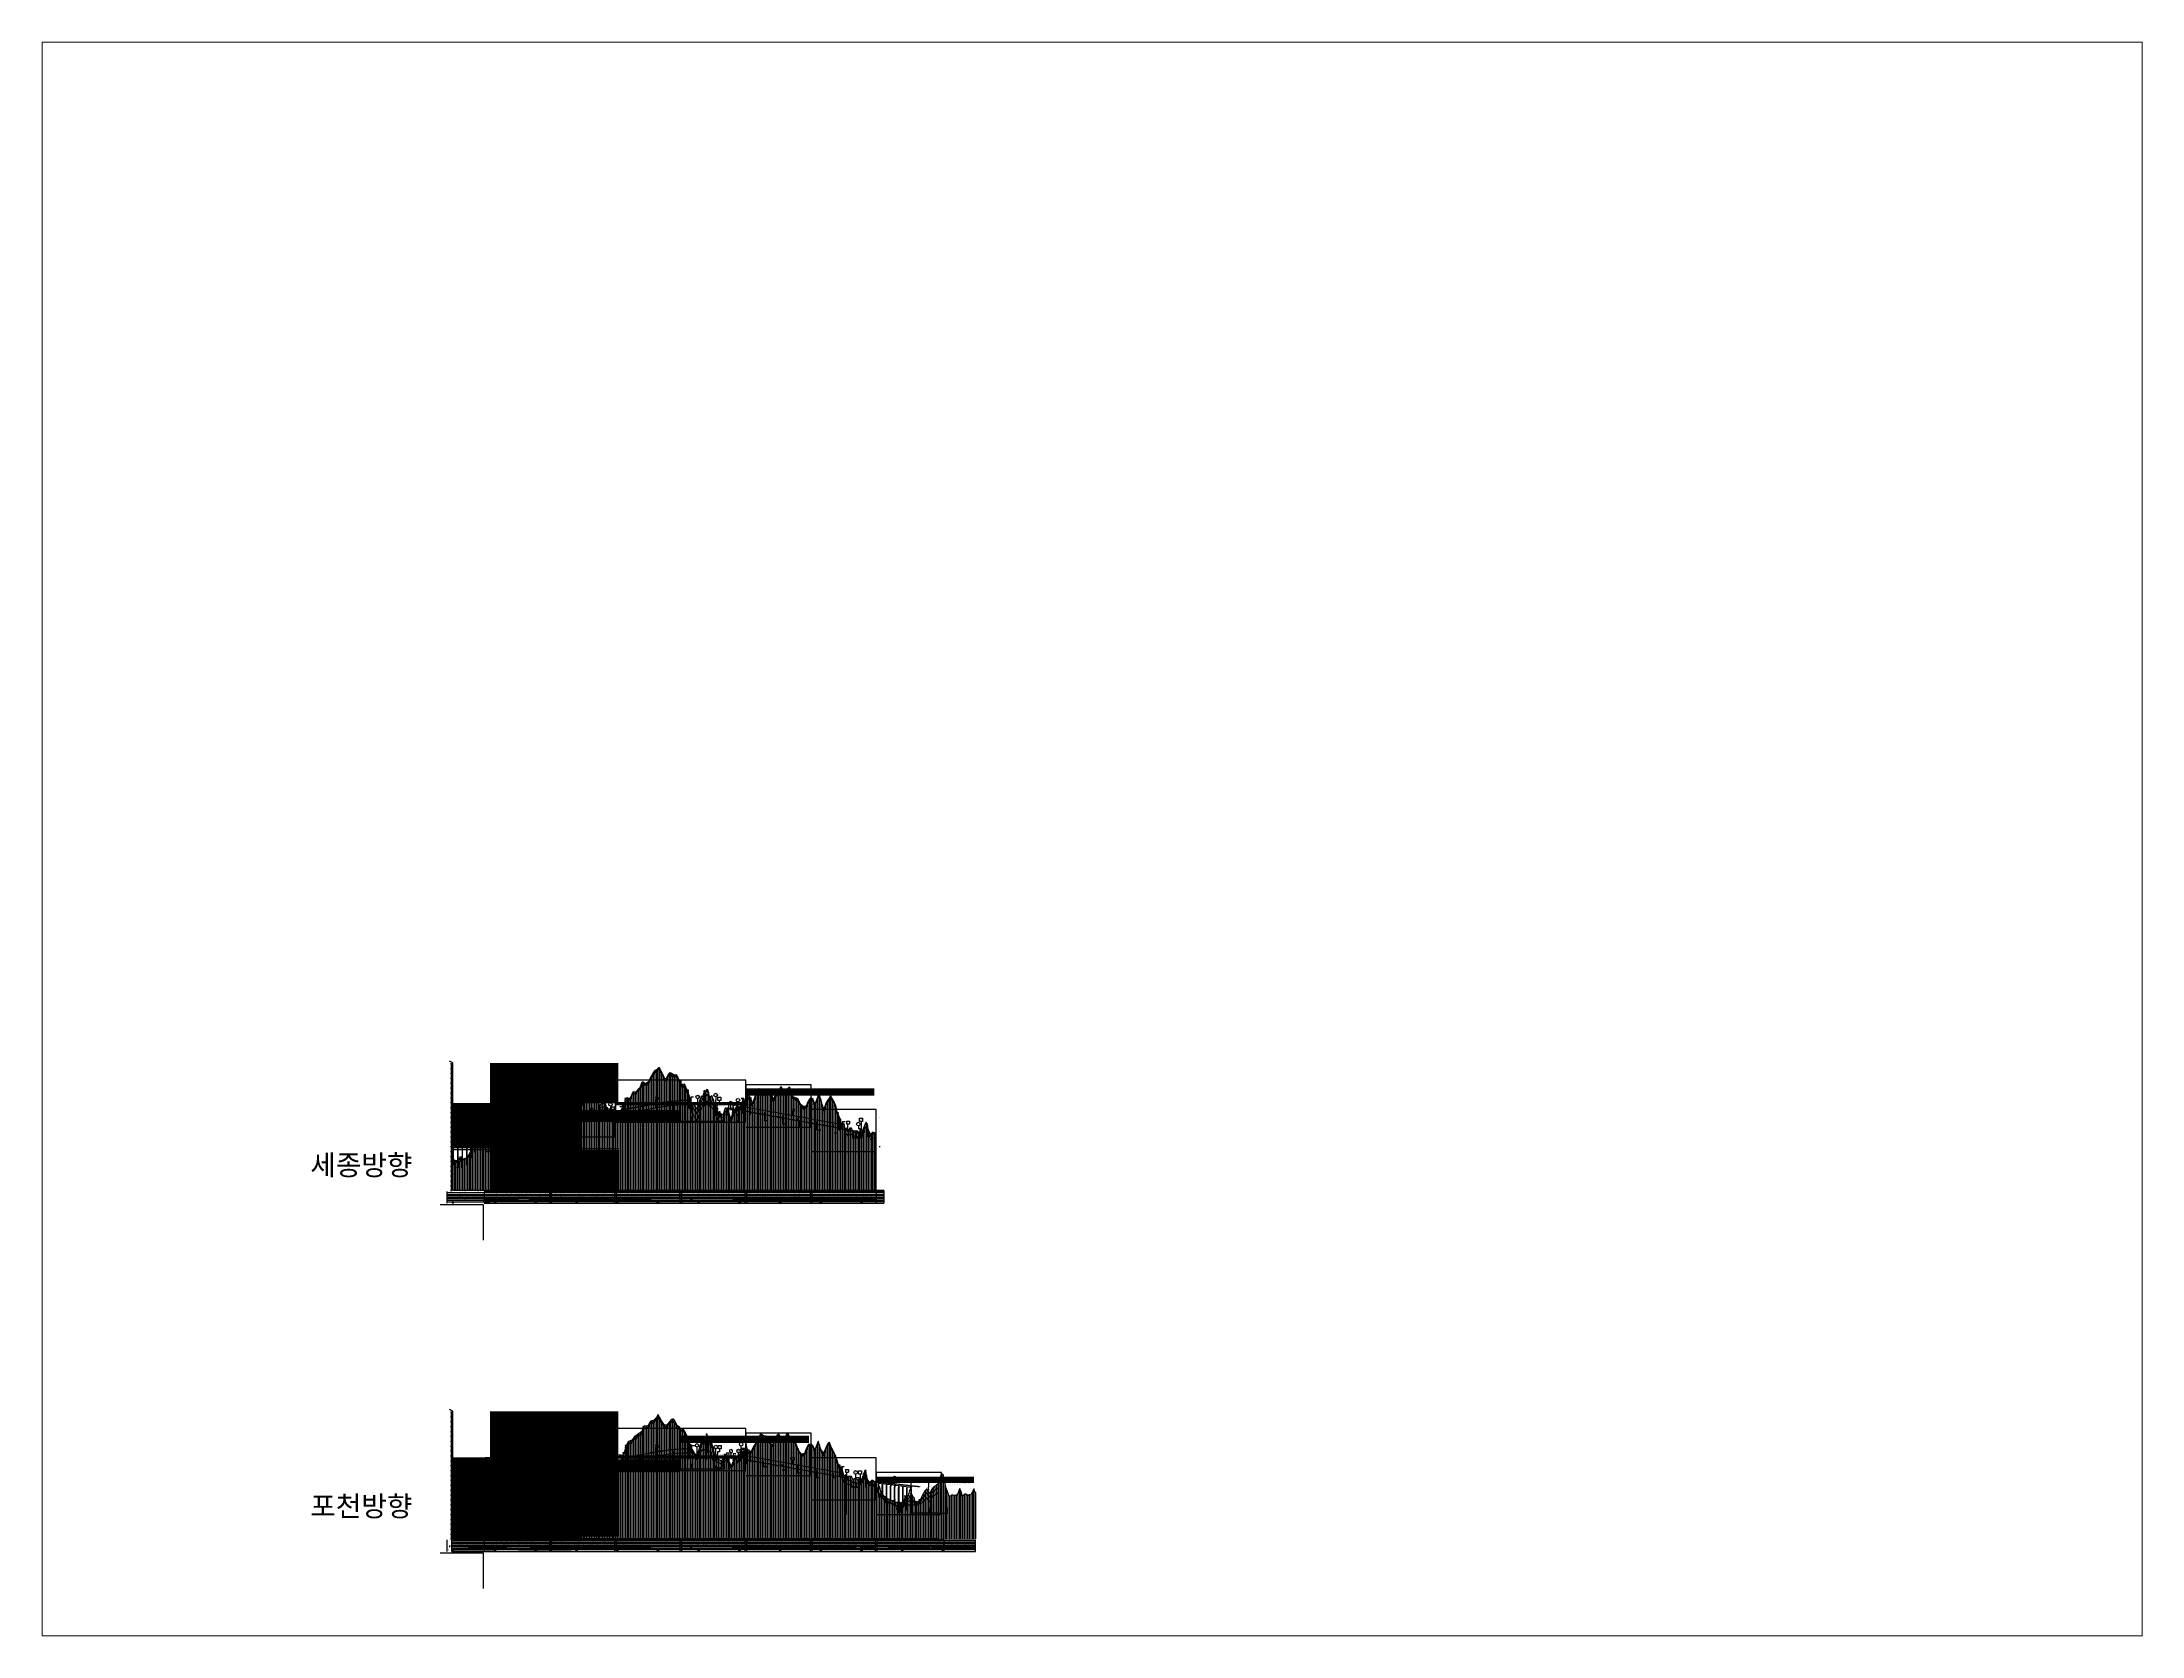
# Paper-space layout '배치1' of a CAD drawing. Header units: millimetres. Extents: x 26 to 231, y 20 to 176.
# The model-space entities are those that its viewports show. They can reach past a viewport. Long polylines and large blocks are cut down to what shows.
import ezdxf
from ezdxf.enums import TextEntityAlignment as Align

# ---------------------------------------------------------------- set-up
doc = ezdxf.new("R2010")
doc.units = ezdxf.units.MM
for name, pattern in [('A-CENTR01', [2, 1.25, -0.25, 0.25, -0.25]), ('A-DASHD01', [0.75, 0.5, -0.25]), ('A-DOTLN01H', [0.125, 0, -0.125]), ('A-HIDDN01', [0.375, 0.25, -0.125]), ('A-PHATM01', [2.5, 1.25, -0.25, 0.25, -0.25, 0.25, -0.25]), ('BR_LINE', [7.75, 6.5, -0.25, 0.25, -0.25, 0.25, -0.25]), ('CONT', [2, 1, 1]), ('CXB002', [3.5, 1.25, -0.2, 0.2, -0.2, 0.2, -0.2, 1.25]), ('HIDDEN', [0.375, 0.25, -0.125]), ('RR_LINE', [7.25, 6.5, -0.25, 0.25, -0.25]), ('SOLID', [0])]:
    doc.linetypes.add(name, pattern=pattern)
for name, color, linetype in [('32fgasdgasdf', 7, 'Continuous'), ('3공구_세종방향_CR-BOXN', 3, 'Continuous'), ('3공구_세종방향_CR-LEAN-NEW', 1, 'Continuous'), ('3공구_세종방향_CR-LEAN_NEW', 7, 'Continuous'), ('3공구_세종방향_CR-LEAT-NEW', 7, 'Continuous'), ('3공구_세종방향_CR-PIPN', 4, 'Continuous'), ('3공구_세종방향_CR-SSYM-NEW', 3, 'Continuous'), ('3공구_세종방향_Slope', 7, 'Continuous'), ('3공구_안성방향_CR-BOXN', 3, 'Continuous'), ('3공구_안성방향_CR-LEAN-NEW', 1, 'Continuous'), ('3공구_안성방향_CR-LEAN_NEW', 7, 'Continuous'), ('3공구_안성방향_CR-LEAT-NEW', 7, 'Continuous'), ('3공구_안성방향_CR-PIPN', 4, 'Continuous'), ('3공구_안성방향_CR-SSYM-NEW', 3, 'Continuous'), ('3공구_안성방향_CR-STRN', 4, 'Continuous'), ('3공구_종점_CR-BOXN', 3, 'Continuous'), ('3공구_종점_CR-LEAN_NEW', 7, 'Continuous'), ('3공구_종점_CR-LEAT-NEW', 7, 'Continuous'), ('3공구_종점_CR-SSYM-NEW', 3, 'Continuous'), ('3공구_종점_CR-VPLN', 1, 'Continuous'), ('7236235$0$CS-TEXT', 3, 'Continuous'), ('@리핑암선(풍화암)', 6, 'Continuous'), ('@발파암선(기반암)', 5, 'Continuous'), ('@지층명', 7, 'Continuous'), ('CC-CUTT', 7, 'CONT'), ('CC-CUTT01', 5, 'Continuous'), ('CC-GSTR-DICH', 3, 'Continuous'), ('CC-RFIL', 4, 'CONT'), ('CC-ROCK-BLST', 1, 'A-PHATM01'), ('CR-BRDG-NEWC', 4, 'CONT'), ('CR-GRID', 56, 'A-DOTLN01H'), ('CR-GRND', 3, 'CONT'), ('CR-LEAL', 1, 'Continuous'), ('CR-MISC', 2, 'CONT'), ('CR-TABL-LIN1', 4, 'CONT'), ('CR-TABL-LIN2', 1, 'Continuous'), ('CR-TABL-TEX2', 3, 'Continuous'), ('CS-CNTL', 1, 'A-CENTR01'), ('cs-CONC', 4, 'Continuous'), ('CS-CONC-LEAN', 3, 'Continuous'), ('CS-CONC-MAJR', 4, 'Continuous'), ('CS-CONC-MINR', 3, 'A-DASHD01'), ('CS-DIML', 1, 'Continuous'), ('CS-DIMS', 1, 'Continuous'), ('CS-EXCV', 3, 'A-DIGLN01'), ('CS-HIDL', 2, 'A-DASHD01'), ('CS-JOIN', 2, 'Continuous'), ('CS-LEAL', 1, 'Continuous'), ('CS-PATT', 1, 'Continuous'), ('CS-PIPE-MAJR', 4, 'Continuous'), ('CS-STEL-MAJR', 4, 'Continuous'), ('CS-SYMB', 3, 'Continuous'), ('CS-TEXT', 3, 'Continuous'), ('CX-TBL1', 4, 'Continuous'), ('CZ-TEX2', 3, 'Continuous'), ('F0017114', 7, 'Continuous'), ('Layer', 7, 'Continuous'), ('NARA', 7, 'Continuous'), ('교량', 4, 'Continuous'), ('구조물', 4, 'Continuous'), ('구조물인출문자', 3, 'Continuous'), ('구조물인출선', 1, 'Continuous'), ('구조물제원심볼', 3, 'Continuous'), ('기타일반선(가늠)', 1, 'Continuous'), ('리핑암선', 4, 'RR_LINE'), ('발파암선', 3, 'BR_LINE'), ('부체도로', 6, 'Continuous'), ('사면선', 3, 'SOLID'), ('수직그리드', 1, 'Continuous'), ('신규구조물', 4, 'Continuous'), ('일반문자', 3, 'Continuous'), ('일반제원문자', 3, 'Continuous'), ('일반치수선', 1, 'Continuous'), ('종단계획선', 7, 'Continuous'), ('종단지반선', 3, 'Continuous'), ('주보조측점심볼', 1, 'Continuous'), ('축척바(문자)', 3, 'Continuous'), ('축척바(선)', 1, 'Continuous'), ('축척바(해치)', 1, 'Continuous'), ('파일', 3, 'Continuous'), ('표내용문자', 3, 'Continuous'), ('표보조선', 1, 'Continuous'), ('표제목문자', 6, 'Continuous'), ('표주요선', 1, 'Continuous'), ('학송2교$0$CS-DIML', 1, 'Continuous')]:
    doc.layers.add(name, color=color, linetype=linetype)
doc.layers.add('_와꾸', color=7, linetype='Continuous', plot=False)
doc.layers.add('CR-VGRD', color=7, linetype='Continuous', true_color=0x7f7f7f)
doc.layers.add('종단교량', color=7, linetype='Continuous', lineweight=35, true_color=0xb30000)
doc.styles.add('ST1', font='Dotum.TTF')
doc.styles.get("Standard").update_dxf_attribs({"font": 'arial.ttf'})
doc.styles.add('WGTXT', font='Gulim.ttf')
doc.styles.add('굴림체', font='굴림체')
doc.styles.add('나눔고딕', font='나눔고딕.ttf')
doc.styles.add('돋움', font='Dotum.TTF')
doc.linetypes.add('A-DIGLN01', pattern='A,0.9,-0.2,[19,kscals.shx,S=0.1,R=180,X=0,Y=0],0.9', length=2)
doc.linetypes.add('E-DIGLN01H', pattern='A,0.45,-0.1,[19,kosdic.shx,S=0.05,R=180,X=0,Y=0],0.45', length=1)

# ---------------------------------------------------------------- blocks, each defined once
blk = doc.blocks.new('CRBRDGN')
blk.add_lwpolyline([(-18, 30), (0, 36), (18, 30), (18, 6), (0, 0), (-18, 6)], close=True)
at = {"style": 'WGTXT'}
for s, p in [('연장 =', (-14, 11)), (' 폭   =', (-14, 16))]:
    blk.add_text(s, height=2.76, dxfattribs=at).set_placement(p)
for tag, p in [('SUPER_STRU', (0, 24)), ('BRDG_NAME', (0, 29))]:
    blk.add_attdef(tag, text='', height=3, dxfattribs=at).set_placement(p, align=Align.MIDDLE_CENTER)
for tag, p in [('BRDG_WID', (-1, 16)), ('BRDG_LEN', (-1, 11))]:
    blk.add_attdef(tag, p, '', height=2.76, dxfattribs=at)
blk = doc.blocks.new('A$C556A73DE')
at = {"layer": '표내용문자', "color": 253}
for s, p in [('107.40', (1.56, -1.8)), ('124.79', (1.56, -19.8)), ('-17.39', (1.56, -37.8))]:
    blk.add_text(s, height=3, rotation=90, dxfattribs=at).set_placement(p, align=Align.RIGHT)
blk = doc.blocks.new('Nara월판넬')
at = {"layer": 'NARA'}
blk.add_line((50, 2850, 85), (-159, 1203), dxfattribs=at)
for points in [[(-159, 1203), (-166, 803), (0, 0)], [(11, 620), (-166, 803), (14, 800)], [(24, 1380), (-159, 1203), (21, 1200)]]:
    blk.add_lwpolyline(points, dxfattribs=at)
blk.add_lwpolyline([(52, 3000), (0, 0), (35, -1, 1), (135, -2), (170, -3), (222, 2997), (187, 2997, -1), (87, 2999)], format="xyb", close=True, dxfattribs=at)
blk = doc.blocks.new('*E42')
at = {"layer": 'NARA', "xscale": -0.001, "yscale": 0.001, "zscale": 0.001, "rotation": 359.0000000007731}
for p in [(-4.1, 6.2), (-2.5, 3.2), (-1.6, 0.2)]:
    blk.add_blockref('Nara월판넬', p, dxfattribs=at)
blk = doc.blocks.new('BB-5')
at = {"layer": 'Layer'}
for points in [[(-2.2, 3.5), (-2.2, 2), (2.2, 2), (2.2, 3.5), (-2.2, 3.5)], [(-2.2, 2), (2.2, 2)], [(-1, 0), (-1, -1), (1, -1), (1, 0), (-1, 0)], [(-0.5, 0), (-0.5, -1)], [(0, 2), (0, 0)], [(0, 0), (0, -1)], [(0.5, 0), (0.5, -1)], [(-3, -1), (-1, -1)], [(-3, -5), (-1, -5)], [(-3, -6.5), (-1, -6.5)], [(-3, -12), (-1, -12)], [(-1, -1), (-1, -5), (1, -5), (1, -1), (-1, -1)], [(-1, -5.4), (-0.6, -5)], [(-1, -6.4), (0.4, -5)], [(-1, -5.6), (-0.4, -5)], [(-1, -5), (-1, -6.5), (1, -6.5), (1, -5), (-1, -5)], [(-1, -7), (-0.5, -6.5)], [(-1, -8), (0.5, -6.5)], [(-1, -6.5), (-1, -12), (1, -12), (1, -6.5), (-1, -6.5)], [(-1, -9), (1, -7)], [(-1, -10), (1, -8)], [(-1, -11), (1, -9)], [(-1, -12), (1, -10)], [(-0.9, -6.5), (0.6, -5)], [(-0.7, -5.5), (-0.3, -5.5)], [(-0.7, -6.5), (-0.3, -6.5)], [(-0.7, -7), (-0.3, -7)], [(-0.7, -8), (-0.3, -8)], [(-0.7, -9), (-0.3, -9)], [(-0.7, -10), (-0.3, -10)], [(-0.7, -11), (-0.3, -11)], [(-0.7, -12), (-0.3, -12)], [(-0.5, -1), (-0.5, -5)], [(-0.5, -5.4), (-0.5, -5.6)], [(-0.5, -6.4), (-0.5, -6.5)], [(-0.5, -6.9), (-0.5, -7.1)], [(-0.5, -7.9), (-0.5, -8.1)], [(-0.5, -8.9), (-0.5, -9.1)], [(-0.5, -9.9), (-0.5, -10.1)], [(-0.5, -10.9), (-0.5, -11.1)], [(-0.5, -11.9), (-0.5, -12)], [(-0.2, -5), (0.2, -5)], [(-0.2, -6), (0.2, -6)], [(-0.2, -6.5), (0.2, -6.5)], [(-0.2, -7.5), (0.2, -7.5)], [(-0.2, -8.5), (0.2, -8.5)], [(-0.2, -9.5), (0.2, -9.5)], [(-0.2, -10.5), (0.2, -10.5)], [(-0.2, -11.5), (0.2, -11.5)], [(-0.1, -6.5), (1, -5.4)], [(0, -1), (0, -5)], [(0, -5), (0, -5.1)], [(0, -5.9), (0, -6.1)], [(0, -6.5), (0, -6.6)], [(0, -7.4), (0, -7.6)], [(0, -8.4), (0, -8.6)], [(0, -9.4), (0, -9.6)], [(0, -10.4), (0, -10.6)], [(0, -12), (1, -11)], [(0, -11.4), (0, -11.6)], [(0.1, -6.5), (1, -5.6)], [(0.3, -5.5), (0.7, -5.5)], [(0.3, -6.5), (0.7, -6.5)], [(0.3, -7), (0.7, -7)], [(0.3, -8), (0.7, -8)], [(0.3, -9), (0.7, -9)], [(0.3, -10), (0.7, -10)], [(0.3, -11), (0.7, -11)], [(0.3, -12), (0.7, -12)], [(0.5, -1), (0.5, -5)], [(0.5, -5.4), (0.5, -5.6)], [(0.5, -6.4), (0.5, -6.5)], [(0.5, -6.9), (0.5, -7.1)], [(0.5, -7.9), (0.5, -8.1)], [(0.5, -8.9), (0.5, -9.1)], [(0.5, -9.9), (0.5, -10.1)], [(0.5, -10.9), (0.5, -11.1)], [(0.5, -11.9), (0.5, -12)], [(0.9, -6.5), (1, -6.4)], [(1, -1), (4, -1)], [(1, -2), (4, -2)], [(1, -3), (4, -3)], [(1, -4), (4, -4)], [(1, -5), (4, -5)], [(1, -6), (4, -6)]]:
    blk.add_lwpolyline(points, dxfattribs=at)
for centre, radius in [((-0.5, -0.3), 0.113), ((-0.5, -0.3), 0.101), ((-0.5, -0.3), 0.09), ((-0.5, -0.3), 0.0788), ((-0.5, -0.3), 0.0675), ((-0.5, -0.3), 0.0563), ((-0.5, -1.3), 0.113), ((-0.5, -1.3), 0.101), ((-0.5, -1.3), 0.09), ((-0.5, -1.3), 0.0788), ((-0.5, -1.3), 0.0675), ((-0.5, -1.3), 0.0563), ((-0.5, -2.2), 0.113), ((-0.5, -2.2), 0.101), ((-0.5, -2.2), 0.09), ((-0.5, -2.2), 0.0788), ((-0.5, -2.2), 0.0675), ((-0.5, -2.2), 0.0563), ((-0.5, -3.1), 0.113), ((-0.5, -3.1), 0.101), ((-0.5, -3.1), 0.09), ((-0.5, -3.1), 0.0788), ((-0.5, -3.1), 0.0675), ((-0.5, -3.1), 0.0563), ((-0.5, -4), 0.113), ((-0.5, -4), 0.101), ((-0.5, -4), 0.09), ((-0.5, -4), 0.0788), ((-0.5, -4), 0.0675), ((-0.5, -4), 0.0563), ((-0.5, -0.3), 0.045), ((-0.5, -0.3), 0.0338), ((-0.5, -0.3), 0.0225), ((-0.5, -0.3), 0.0112), ((-0.5, -1.3), 0.045), ((-0.5, -1.3), 0.0338), ((-0.5, -1.3), 0.0225), ((-0.5, -1.3), 0.0112), ((-0.5, -2.2), 0.045), ((-0.5, -2.2), 0.0338), ((-0.5, -2.2), 0.0225), ((-0.5, -2.2), 0.0112), ((-0.5, -3.1), 0.045), ((-0.5, -3.1), 0.0338), ((-0.5, -3.1), 0.0225), ((-0.5, -3.1), 0.0112), ((-0.5, -4), 0.045), ((-0.5, -4), 0.0338), ((-0.5, -4), 0.0225), ((-0.5, -4), 0.0112), ((0, -0.8), 0.113), ((0, -0.8), 0.101), ((0, -0.8), 0.09), ((0, -0.8), 0.0788), ((0, -0.8), 0.0675), ((0, -0.8), 0.0563), ((0, -1.8), 0.113), ((0, -1.8), 0.101), ((0, -1.8), 0.09), ((0, -1.8), 0.0788), ((0, -1.8), 0.0675), ((0, -1.8), 0.0563), ((0, -2.6), 0.113), ((0, -2.6), 0.101), ((0, -2.6), 0.09), ((0, -2.6), 0.0788), ((0, -2.6), 0.0675), ((0, -2.6), 0.0563), ((0, -3.6), 0.113), ((0, -3.6), 0.101), ((0, -3.6), 0.09), ((0, -3.6), 0.0788), ((0, -3.6), 0.0675), ((0, -3.6), 0.0563), ((0, -4.4), 0.113), ((0, -4.4), 0.101), ((0, -4.4), 0.09), ((0, -4.4), 0.0788), ((0, -4.4), 0.0675), ((0, -4.4), 0.0563), ((0, -0.8), 0.045), ((0, -0.8), 0.0338), ((0, -0.8), 0.0225), ((0, -0.8), 0.0112), ((0, -1.8), 0.045), ((0, -1.8), 0.0338), ((0, -1.8), 0.0225), ((0, -1.8), 0.0112), ((0, -2.6), 0.045), ((0, -2.6), 0.0338), ((0, -2.6), 0.0225), ((0, -2.6), 0.0112), ((0, -3.6), 0.045), ((0, -3.6), 0.0338), ((0, -3.6), 0.0225), ((0, -3.6), 0.0112), ((0, -4.4), 0.045), ((0, -4.4), 0.0338), ((0, -4.4), 0.0225), ((0, -4.4), 0.0112), ((0.5, -0.3), 0.113), ((0.5, -0.3), 0.101), ((0.5, -0.3), 0.09), ((0.5, -0.3), 0.0788), ((0.5, -0.3), 0.0675), ((0.5, -0.3), 0.0563), ((0.5, -1.3), 0.113), ((0.5, -1.3), 0.101), ((0.5, -1.3), 0.09), ((0.5, -1.3), 0.0788), ((0.5, -1.3), 0.0675), ((0.5, -1.3), 0.0563), ((0.5, -2.2), 0.113), ((0.5, -2.2), 0.101), ((0.5, -2.2), 0.09), ((0.5, -2.2), 0.0788), ((0.5, -2.2), 0.0675), ((0.5, -2.2), 0.0563), ((0.5, -3.1), 0.113), ((0.5, -3.1), 0.101), ((0.5, -3.1), 0.09), ((0.5, -3.1), 0.0788), ((0.5, -3.1), 0.0675), ((0.5, -3.1), 0.0563), ((0.5, -4), 0.113), ((0.5, -4), 0.101), ((0.5, -4), 0.09), ((0.5, -4), 0.0788), ((0.5, -4), 0.0675), ((0.5, -4), 0.0563), ((0.5, -0.3), 0.045), ((0.5, -0.3), 0.0338), ((0.5, -0.3), 0.0225), ((0.5, -0.3), 0.0112), ((0.5, -1.3), 0.045), ((0.5, -1.3), 0.0338), ((0.5, -1.3), 0.0225), ((0.5, -1.3), 0.0112), ((0.5, -2.2), 0.045), ((0.5, -2.2), 0.0338), ((0.5, -2.2), 0.0225), ((0.5, -2.2), 0.0112), ((0.5, -3.1), 0.045), ((0.5, -3.1), 0.0338), ((0.5, -3.1), 0.0225), ((0.5, -3.1), 0.0112), ((0.5, -4), 0.045), ((0.5, -4), 0.0338), ((0.5, -4), 0.0225), ((0.5, -4), 0.0112)]:
    blk.add_circle(centre, radius, dxfattribs=at)
at = {"layer": 'Layer', "style": '굴림체'}
blk.add_text('BB-5', height=1.11, dxfattribs=at).set_placement((0, 2.8), align=Align.MIDDLE_CENTER)
for s, p in [('  12.0', (-4, -11.9)), ('   1.0', (-4, -0.9)), ('   5.0', (-4, -4.9)), ('   6.5', (-4, -6.4)), ('27/30', (1, -2.9)), ('50/26', (1, -3.9)), ('50/ 3', (1, -4.9)), ('50/ 3', (1, -5.9)), ('13/30', (1, -0.9)), ('16/30', (1, -1.9))]:
    blk.add_text(s, height=0.741, dxfattribs=at).set_placement(p)
blk = doc.blocks.new('BB-7')
at = {"layer": 'Layer'}
for points in [[(-2.2, 3.5), (-2.2, 2), (2.2, 2), (2.2, 3.5), (-2.2, 3.5)], [(-2.2, 2), (2.2, 2)], [(-1, 0), (-1, -0.8), (1, -0.8), (1, 0), (-1, 0)], [(-0.5, 0), (-0.5, -0.8)], [(0, 2), (0, 0)], [(0, 0), (0, -0.8)], [(0.5, 0), (0.5, -0.8)], [(-3, -0.8), (-1, -0.8)], [(-3, -3.8), (-1, -3.8)], [(-3, -7.4), (-1, -7.4)], [(-3, -9), (-1, -9)], [(-1, -0.8), (-1, -3.8), (1, -3.8), (1, -0.8), (-1, -0.8)], [(-1, -4.3), (-0.5, -3.8)], [(-1, -5.3), (0.5, -3.8)], [(-1, -3.8), (-1, -7.4), (1, -7.4), (1, -3.8), (-1, -3.8)], [(-1, -6.3), (1, -4.3)], [(-1, -7.3), (1, -5.3)], [(-1, -7.4), (-1, -9), (1, -9), (1, -7.4), (-1, -7.4)], [(-0.7, -4.3), (-0.3, -4.3)], [(-0.7, -5.3), (-0.3, -5.3)], [(-0.7, -6.3), (-0.3, -6.3)], [(-0.7, -7.3), (-0.3, -7.3)], [(-0.7, -7.7), (-0.3, -7.7)], [(-0.7, -8.6), (-0.3, -8.6)], [(-0.5, -0.8), (-0.5, -3.8)], [(-0.5, -4.2), (-0.5, -4.4)], [(-0.5, -5.2), (-0.5, -5.4)], [(-0.5, -6.2), (-0.5, -6.4)], [(-0.5, -7.2), (-0.5, -7.4)], [(-0.5, -7.6), (-0.5, -7.9)], [(-0.5, -8.4), (-0.5, -8.8)], [(-0.2, -3.8), (0.2, -3.8)], [(-0.2, -4.8), (0.2, -4.8)], [(-0.2, -5.8), (0.2, -5.8)], [(-0.2, -6.8), (0.2, -6.8)], [(-0.2, -8.2), (0.2, -8.2)], [(-0.1, -7.4), (1, -6.3)], [(0, -0.8), (0, -3.8)], [(0, -3.8), (0, -3.9)], [(0, -4.7), (0, -4.9)], [(0, -5.7), (0, -5.9)], [(0, -6.7), (0, -6.9)], [(0, -8), (0, -8.3)], [(0.3, -4.3), (0.7, -4.3)], [(0.3, -5.3), (0.7, -5.3)], [(0.3, -6.3), (0.7, -6.3)], [(0.3, -7.3), (0.7, -7.3)], [(0.3, -7.7), (0.7, -7.7)], [(0.3, -8.6), (0.7, -8.6)], [(0.5, -0.8), (0.5, -3.8)], [(0.5, -4.2), (0.5, -4.4)], [(0.5, -5.2), (0.5, -5.4)], [(0.5, -6.2), (0.5, -6.4)], [(0.5, -7.2), (0.5, -7.4)], [(0.5, -7.6), (0.5, -7.9)], [(0.5, -8.4), (0.5, -8.8)], [(0.9, -7.4), (1, -7.3)], [(1, -1), (4, -1)], [(1, -2), (4, -2)], [(1, -3), (4, -3)]]:
    blk.add_lwpolyline(points, dxfattribs=at)
for centre, radius in [((-0.5, -0.3), 0.113), ((-0.5, -0.3), 0.101), ((-0.5, -0.3), 0.09), ((-0.5, -0.3), 0.0788), ((-0.5, -0.3), 0.0675), ((-0.5, -0.3), 0.0563), ((-0.5, -1.1), 0.113), ((-0.5, -1.1), 0.101), ((-0.5, -1.1), 0.09), ((-0.5, -1.1), 0.0788), ((-0.5, -1.1), 0.0675), ((-0.5, -1.1), 0.0563), ((-0.5, -2), 0.113), ((-0.5, -2), 0.101), ((-0.5, -2), 0.09), ((-0.5, -2), 0.0788), ((-0.5, -2), 0.0675), ((-0.5, -2), 0.0563), ((-0.5, -2.9), 0.113), ((-0.5, -2.9), 0.101), ((-0.5, -2.9), 0.09), ((-0.5, -2.9), 0.0788), ((-0.5, -2.9), 0.0675), ((-0.5, -2.9), 0.0563), ((-0.5, -0.3), 0.045), ((-0.5, -0.3), 0.0338), ((-0.5, -0.3), 0.0225), ((-0.5, -0.3), 0.0112), ((-0.5, -1.1), 0.045), ((-0.5, -1.1), 0.0338), ((-0.5, -1.1), 0.0225), ((-0.5, -1.1), 0.0112), ((-0.5, -2), 0.045), ((-0.5, -2), 0.0338), ((-0.5, -2), 0.0225), ((-0.5, -2), 0.0112), ((-0.5, -2.9), 0.045), ((-0.5, -2.9), 0.0338), ((-0.5, -2.9), 0.0225), ((-0.5, -2.9), 0.0112), ((0, -1.6), 0.113), ((0, -1.6), 0.101), ((0, -1.6), 0.09), ((0, -1.6), 0.0788), ((0, -1.6), 0.0675), ((0, -1.6), 0.0563), ((0, -2.4), 0.113), ((0, -2.4), 0.101), ((0, -2.4), 0.09), ((0, -2.4), 0.0788), ((0, -2.4), 0.0675), ((0, -2.4), 0.0563), ((0, -3.4), 0.113), ((0, -3.4), 0.101), ((0, -3.4), 0.09), ((0, -3.4), 0.0788), ((0, -3.4), 0.0675), ((0, -3.4), 0.0563), ((0, -1.6), 0.045), ((0, -1.6), 0.0338), ((0, -1.6), 0.0225), ((0, -1.6), 0.0112), ((0, -2.4), 0.045), ((0, -2.4), 0.0338), ((0, -2.4), 0.0225), ((0, -2.4), 0.0112), ((0, -3.4), 0.045), ((0, -3.4), 0.0338), ((0, -3.4), 0.0225), ((0, -3.4), 0.0112), ((0.5, -0.3), 0.113), ((0.5, -0.3), 0.101), ((0.5, -0.3), 0.09), ((0.5, -0.3), 0.0788), ((0.5, -0.3), 0.0675), ((0.5, -0.3), 0.0563), ((0.5, -1.1), 0.113), ((0.5, -1.1), 0.101), ((0.5, -1.1), 0.09), ((0.5, -1.1), 0.0788), ((0.5, -1.1), 0.0675), ((0.5, -1.1), 0.0563), ((0.5, -2), 0.113), ((0.5, -2), 0.101), ((0.5, -2), 0.09), ((0.5, -2), 0.0788), ((0.5, -2), 0.0675), ((0.5, -2), 0.0563), ((0.5, -2.9), 0.113), ((0.5, -2.9), 0.101), ((0.5, -2.9), 0.09), ((0.5, -2.9), 0.0788), ((0.5, -2.9), 0.0675), ((0.5, -2.9), 0.0563), ((0.5, -0.3), 0.045), ((0.5, -0.3), 0.0338), ((0.5, -0.3), 0.0225), ((0.5, -0.3), 0.0112), ((0.5, -1.1), 0.045), ((0.5, -1.1), 0.0338), ((0.5, -1.1), 0.0225), ((0.5, -1.1), 0.0112), ((0.5, -2), 0.045), ((0.5, -2), 0.0338), ((0.5, -2), 0.0225), ((0.5, -2), 0.0112), ((0.5, -2.9), 0.045), ((0.5, -2.9), 0.0338), ((0.5, -2.9), 0.0225), ((0.5, -2.9), 0.0112)]:
    blk.add_circle(centre, radius, dxfattribs=at)
at = {"layer": 'Layer', "style": '굴림체'}
for s, p in [('   0.8', (-4, -0.7)), ('   3.8', (-4, -3.7)), ('   7.4', (-4, -7.3)), ('   9.0', (-4, -8.9)), ('10/30', (1, -1.9)), ('11/30', (1, -2.9)), (' 7/30', (1, -0.9))]:
    blk.add_text(s, height=0.741, dxfattribs=at).set_placement(p)
blk.add_text('BB-7', height=1.11, dxfattribs=at).set_placement((0, 2.8), align=Align.MIDDLE_CENTER)
blk = doc.blocks.new('BB-9')
at = {"layer": 'Layer'}
for points in [[(-2.2, 3.5), (-2.2, 2), (2.2, 2), (2.2, 3.5), (-2.2, 3.5)], [(-2.2, 2), (2.2, 2)], [(-1, 0), (-1, -0.7), (1, -0.7), (1, 0), (-1, 0)], [(-0.5, 0), (-0.5, -0.7)], [(0, 2), (0, 0)], [(0, 0), (0, -0.7)], [(0.5, 0), (0.5, -0.7)], [(-3, -0.7), (-1, -0.7)], [(-3, -2.7), (-1, -2.7)], [(-3, -5), (-1, -5)], [(-3, -6.7), (-1, -6.7)], [(-3, -9.7), (-1, -9.7)], [(-1, -0.7), (-1, -2.7), (1, -2.7), (1, -0.7), (-1, -0.7)], [(-1, -2.7), (-1, -5), (1, -5), (1, -2.7), (-1, -2.7)], [(-1, -5.4), (-0.6, -5)], [(-1, -6.4), (0.4, -5)], [(-1, -5.6), (-0.4, -5)], [(-1, -6.6), (0.6, -5)], [(-1, -5), (-1, -6.7), (1, -6.7), (1, -5), (-1, -5)], [(-1, -7.2), (-0.5, -6.7)], [(-1, -8.2), (0.5, -6.7)], [(-1, -6.7), (-1, -9.7), (1, -9.7), (1, -6.7), (-1, -6.7)], [(-1, -9.2), (1, -7.2)], [(-0.7, -5.5), (-0.3, -5.5)], [(-0.7, -6.5), (-0.3, -6.5)], [(-0.7, -7.2), (-0.3, -7.2)], [(-0.7, -8.2), (-0.3, -8.2)], [(-0.7, -9.2), (-0.3, -9.2)], [(-0.5, -0.7), (-0.5, -2.7)], [(-0.5, -2.7), (-0.5, -5)], [(-0.5, -5.4), (-0.5, -5.7)], [(-0.5, -6.4), (-0.5, -6.7)], [(-0.5, -7.1), (-0.5, -7.4)], [(-0.5, -8.1), (-0.5, -8.4)], [(-0.5, -9.7), (1, -8.2)], [(-0.5, -9.1), (-0.5, -9.4)], [(-0.2, -5), (0.2, -5)], [(-0.2, -6.7), (1, -5.4)], [(-0.2, -6.7), (1, -5.6)], [(-0.2, -6), (0.2, -6)], [(-0.2, -6.7), (0.2, -6.7)], [(-0.2, -7.7), (0.2, -7.7)], [(-0.2, -8.7), (0.2, -8.7)], [(-0.2, -9.7), (0.2, -9.7)], [(0, -0.7), (0, -2.7)], [(0, -2.7), (0, -5)], [(0, -5), (0, -5.2)], [(0, -5.9), (0, -6.2)], [(0, -6.7), (0, -6.9)], [(0, -7.6), (0, -7.9)], [(0, -8.6), (0, -8.9)], [(0, -9.6), (0, -9.7)], [(0.3, -5.5), (0.7, -5.5)], [(0.3, -6.5), (0.7, -6.5)], [(0.3, -7.2), (0.7, -7.2)], [(0.3, -8.2), (0.7, -8.2)], [(0.3, -9.2), (0.7, -9.2)], [(0.5, -0.7), (0.5, -2.7)], [(0.5, -2.7), (0.5, -5)], [(0.5, -5.4), (0.5, -5.7)], [(0.5, -6.4), (0.5, -6.7)], [(0.5, -7.1), (0.5, -7.4)], [(0.5, -8.1), (0.5, -8.4)], [(0.5, -9.1), (0.5, -9.4)], [(0.5, -9.7), (1, -9.2)], [(0.8, -6.7), (1, -6.4)], [(0.8, -6.7), (1, -6.6)], [(1, -1), (4, -1)], [(1, -2), (4, -2)], [(1, -3), (4, -3)], [(1, -4), (4, -4)], [(1, -5), (4, -5)], [(1, -6), (4, -6)]]:
    blk.add_lwpolyline(points, dxfattribs=at)
for centre, radius in [((-0.5, -1), 0.113), ((-0.5, -1), 0.101), ((-0.5, -1), 0.09), ((-0.5, -1), 0.0788), ((-0.5, -1), 0.0675), ((-0.5, -1), 0.0563), ((-0.5, -1.9), 0.113), ((-0.5, -1.9), 0.101), ((-0.5, -1.9), 0.09), ((-0.5, -1.9), 0.0788), ((-0.5, -1.9), 0.0675), ((-0.5, -1.9), 0.0563), ((-0.5, -3), 0.113), ((-0.5, -3), 0.101), ((-0.5, -3), 0.09), ((-0.5, -3), 0.0788), ((-0.5, -3), 0.0675), ((-0.5, -3), 0.0563), ((-0.5, -3.9), 0.113), ((-0.5, -3.9), 0.101), ((-0.5, -3.9), 0.09), ((-0.5, -3.9), 0.0788), ((-0.5, -3.9), 0.0675), ((-0.5, -3.9), 0.0563), ((-0.5, -4.8), 0.113), ((-0.5, -4.8), 0.101), ((-0.5, -4.8), 0.09), ((-0.5, -4.8), 0.0788), ((-0.5, -4.8), 0.0675), ((-0.5, -4.8), 0.0563), ((-0.5, -1), 0.045), ((-0.5, -1), 0.0338), ((-0.5, -1), 0.0225), ((-0.5, -1), 0.0112), ((-0.5, -1.9), 0.045), ((-0.5, -1.9), 0.0338), ((-0.5, -1.9), 0.0225), ((-0.5, -1.9), 0.0112), ((-0.5, -3), 0.045), ((-0.5, -3), 0.0338), ((-0.5, -3), 0.0225), ((-0.5, -3), 0.0112), ((-0.5, -3.9), 0.045), ((-0.5, -3.9), 0.0338), ((-0.5, -3.9), 0.0225), ((-0.5, -3.9), 0.0112), ((-0.5, -4.8), 0.045), ((-0.5, -4.8), 0.0338), ((-0.5, -4.8), 0.0225), ((-0.5, -4.8), 0.0112), ((0, -1.4), 0.113), ((0, -1.4), 0.101), ((0, -1.4), 0.09), ((0, -1.4), 0.0788), ((0, -1.4), 0.0675), ((0, -1.4), 0.0563), ((0, -2.4), 0.113), ((0, -2.4), 0.101), ((0, -2.4), 0.09), ((0, -2.4), 0.0788), ((0, -2.4), 0.0675), ((0, -2.4), 0.0563), ((0, -3.4), 0.113), ((0, -3.4), 0.101), ((0, -3.4), 0.09), ((0, -3.4), 0.0788), ((0, -3.4), 0.0675), ((0, -3.4), 0.0563), ((0, -4.4), 0.113), ((0, -4.4), 0.101), ((0, -4.4), 0.09), ((0, -4.4), 0.0788), ((0, -4.4), 0.0675), ((0, -4.4), 0.0563), ((0, -1.4), 0.045), ((0, -1.4), 0.0338), ((0, -1.4), 0.0225), ((0, -1.4), 0.0112), ((0, -2.4), 0.045), ((0, -2.4), 0.0338), ((0, -2.4), 0.0225), ((0, -2.4), 0.0112), ((0, -3.4), 0.045), ((0, -3.4), 0.0338), ((0, -3.4), 0.0225), ((0, -3.4), 0.0112), ((0, -4.4), 0.045), ((0, -4.4), 0.0338), ((0, -4.4), 0.0225), ((0, -4.4), 0.0112), ((0.5, -1), 0.113), ((0.5, -1), 0.101), ((0.5, -1), 0.09), ((0.5, -1), 0.0788), ((0.5, -1), 0.0675), ((0.5, -1), 0.0563), ((0.5, -1.9), 0.113), ((0.5, -1.9), 0.101), ((0.5, -1.9), 0.09), ((0.5, -1.9), 0.0788), ((0.5, -1.9), 0.0675), ((0.5, -1.9), 0.0563), ((0.5, -3), 0.113), ((0.5, -3), 0.101), ((0.5, -3), 0.09), ((0.5, -3), 0.0788), ((0.5, -3), 0.0675), ((0.5, -3), 0.0563), ((0.5, -3.9), 0.113), ((0.5, -3.9), 0.101), ((0.5, -3.9), 0.09), ((0.5, -3.9), 0.0788), ((0.5, -3.9), 0.0675), ((0.5, -3.9), 0.0563), ((0.5, -4.8), 0.113), ((0.5, -4.8), 0.101), ((0.5, -4.8), 0.09), ((0.5, -4.8), 0.0788), ((0.5, -4.8), 0.0675), ((0.5, -4.8), 0.0563), ((0.5, -1), 0.045), ((0.5, -1), 0.0338), ((0.5, -1), 0.0225), ((0.5, -1), 0.0112), ((0.5, -1.9), 0.045), ((0.5, -1.9), 0.0338), ((0.5, -1.9), 0.0225), ((0.5, -1.9), 0.0112), ((0.5, -3), 0.045), ((0.5, -3), 0.0338), ((0.5, -3), 0.0225), ((0.5, -3), 0.0112), ((0.5, -3.9), 0.045), ((0.5, -3.9), 0.0338), ((0.5, -3.9), 0.0225), ((0.5, -3.9), 0.0112), ((0.5, -4.8), 0.045), ((0.5, -4.8), 0.0338), ((0.5, -4.8), 0.0225), ((0.5, -4.8), 0.0112)]:
    blk.add_circle(centre, radius, dxfattribs=at)
at = {"layer": 'Layer', "style": '굴림체'}
for s, p in [('   0.7', (-4, -0.6)), ('   2.7', (-4, -2.6)), ('   5.0', (-4, -4.9)), ('   6.7', (-4, -6.6)), ('   9.7', (-4, -9.6)), ('27/30', (1, -2.9)), ('37/30', (1, -3.9)), ('50/ 8', (1, -4.9)), ('50/ 2', (1, -5.9)), (' 7/30', (1, -0.9)), (' 9/30', (1, -1.9))]:
    blk.add_text(s, height=0.741, dxfattribs=at).set_placement(p)
blk.add_text('BB-9', height=1.11, dxfattribs=at).set_placement((0, 2.8), align=Align.MIDDLE_CENTER)
blk = doc.blocks.new('BB-10')
at = {"layer": 'Layer'}
for points in [[(-2.2, 3.5), (-2.2, 2), (2.3, 2), (2.3, 3.5), (-2.2, 3.5)], [(-2.2, 2), (2.3, 2)], [(-1, 0), (-1, -0.2), (1, -0.2), (1, 0), (-1, 0)], [(-0.7, -0.2), (-0.5, 0)], [(0, 2), (0, 0)], [(0.3, -0.2), (0.5, 0)], [(-3, -0.2), (-1, -0.2)], [(-3, -0.8), (-1, -0.8)], [(-3, -10), (-1, -10)], [(-3, -17), (-1, -17)], [(-1, -0.2), (-1, -0.8), (1, -0.8), (1, -0.2), (-1, -0.2)], [(-1, -0.8), (-1, -10), (1, -10), (1, -0.8), (-1, -0.8)], [(-1, -10.4), (-0.5, -10)], [(-1, -11.4), (0.5, -10)], [(-1, -10.6), (-0.4, -10)], [(-1, -11.6), (0.6, -10)], [(-1, -10), (-1, -17), (1, -17), (1, -10), (-1, -10)], [(-1, -12.4), (1, -10.4)], [(-1, -12.6), (1, -10.6)], [(-1, -13.4), (1, -11.4)], [(-1, -13.6), (1, -11.6)], [(-1, -14.4), (1, -12.4)], [(-1, -14.6), (1, -12.6)], [(-1, -15.4), (1, -13.4)], [(-1, -15.6), (1, -13.6)], [(-1, -16.4), (1, -14.4)], [(-1, -16.6), (1, -14.6)], [(-0.7, -10.5), (-0.3, -10.5)], [(-0.7, -11.5), (-0.3, -11.5)], [(-0.7, -12.5), (-0.3, -12.5)], [(-0.7, -13.5), (-0.3, -13.5)], [(-0.7, -14.5), (-0.3, -14.5)], [(-0.7, -15.5), (-0.3, -15.5)], [(-0.7, -16.5), (-0.3, -16.5)], [(-0.5, -0.2), (-0.5, -0.8)], [(-0.5, -0.8), (-0.5, -10)], [(-0.5, -10.4), (-0.5, -10.6)], [(-0.5, -11.4), (-0.5, -11.6)], [(-0.5, -12.4), (-0.5, -12.6)], [(-0.5, -13.4), (-0.5, -13.6)], [(-0.5, -14.4), (-0.5, -14.6)], [(-0.5, -15.4), (-0.5, -15.6)], [(-0.5, -17), (1, -15.4)], [(-0.5, -16.4), (-0.5, -16.6)], [(-0.4, -17), (1, -15.6)], [(-0.2, -10), (0.2, -10)], [(-0.2, -11), (0.2, -11)], [(-0.2, -12), (0.2, -12)], [(-0.2, -13), (0.2, -13)], [(-0.2, -14), (0.2, -14)], [(-0.2, -15), (0.2, -15)], [(-0.2, -16), (0.2, -16)], [(-0.2, -17), (0.2, -17)], [(0, -0.2), (0, -0.8)], [(0, -0.8), (0, -10)], [(0, -10), (0, -10.1)], [(0, -10.9), (0, -11.1)], [(0, -11.9), (0, -12.1)], [(0, -12.9), (0, -13.1)], [(0, -13.9), (0, -14.1)], [(0, -14.9), (0, -15.1)], [(0, -15.9), (0, -16.1)], [(0, -16.9), (0, -17)], [(0.3, -10.5), (0.7, -10.5)], [(0.3, -11.5), (0.7, -11.5)], [(0.3, -12.5), (0.7, -12.5)], [(0.3, -13.5), (0.7, -13.5)], [(0.3, -14.5), (0.7, -14.5)], [(0.3, -15.5), (0.7, -15.5)], [(0.3, -16.5), (0.7, -16.5)], [(0.5, -0.2), (0.5, -0.8)], [(0.5, -0.8), (0.5, -10)], [(0.5, -10.4), (0.5, -10.6)], [(0.5, -11.4), (0.5, -11.6)], [(0.5, -12.4), (0.5, -12.6)], [(0.5, -13.4), (0.5, -13.6)], [(0.5, -14.4), (0.5, -14.6)], [(0.5, -15.4), (0.5, -15.6)], [(0.5, -16.4), (0.5, -16.6)], [(0.5, -17), (1, -16.4)], [(0.6, -17), (1, -16.6)], [(1, -1), (4, -1)], [(1, -2), (4, -2)], [(1, -3), (4, -3)], [(1, -4), (4, -4)], [(1, -5), (4, -5)], [(1, -6), (4, -6)], [(1, -7), (4, -7)], [(1, -8), (4, -8)], [(1, -9), (4, -9)], [(1, -10), (4, -10)], [(1, -11), (4, -11)], [(1, -12), (4, -12)], [(1, -13), (4, -13)], [(1, -14), (4, -14)], [(1, -15), (4, -15)], [(1, -16), (4, -16)], [(1, -17), (4, -17)]]:
    blk.add_lwpolyline(points, dxfattribs=at)
for centre, radius in [((-0.5, -0.5), 0.113), ((-0.5, -0.5), 0.101), ((-0.5, -0.5), 0.09), ((-0.5, -0.5), 0.0788), ((-0.5, -0.5), 0.0675), ((-0.5, -0.5), 0.0563), ((-0.5, -1.1), 0.113), ((-0.5, -1.1), 0.101), ((-0.5, -1.1), 0.09), ((-0.5, -1.1), 0.0788), ((-0.5, -1.1), 0.0675), ((-0.5, -1.1), 0.0563), ((-0.5, -2), 0.113), ((-0.5, -2), 0.101), ((-0.5, -2), 0.09), ((-0.5, -2), 0.0788), ((-0.5, -2), 0.0675), ((-0.5, -2), 0.0563), ((-0.5, -2.9), 0.113), ((-0.5, -2.9), 0.101), ((-0.5, -2.9), 0.09), ((-0.5, -2.9), 0.0788), ((-0.5, -2.9), 0.0675), ((-0.5, -2.9), 0.0563), ((-0.5, -3.8), 0.113), ((-0.5, -3.8), 0.101), ((-0.5, -3.8), 0.09), ((-0.5, -3.8), 0.0788), ((-0.5, -3.8), 0.0675), ((-0.5, -3.8), 0.0563), ((-0.5, -4.7), 0.113), ((-0.5, -4.7), 0.101), ((-0.5, -4.7), 0.09), ((-0.5, -4.7), 0.0788), ((-0.5, -4.7), 0.0675), ((-0.5, -4.7), 0.0563), ((-0.5, -5.6), 0.113), ((-0.5, -5.6), 0.101), ((-0.5, -5.6), 0.09), ((-0.5, -5.6), 0.0788), ((-0.5, -5.6), 0.0675), ((-0.5, -5.6), 0.0563), ((-0.5, -6.5), 0.113), ((-0.5, -6.5), 0.101), ((-0.5, -6.5), 0.09), ((-0.5, -6.5), 0.0788), ((-0.5, -6.5), 0.0675), ((-0.5, -6.5), 0.0563), ((-0.5, -7.4), 0.113), ((-0.5, -7.4), 0.101), ((-0.5, -7.4), 0.09), ((-0.5, -7.4), 0.0788), ((-0.5, -7.4), 0.0675), ((-0.5, -7.4), 0.0563), ((-0.5, -8.3), 0.113), ((-0.5, -8.3), 0.101), ((-0.5, -8.3), 0.09), ((-0.5, -8.3), 0.0788), ((-0.5, -8.3), 0.0675), ((-0.5, -8.3), 0.0563), ((-0.5, -9.2), 0.113), ((-0.5, -9.2), 0.101), ((-0.5, -9.2), 0.09), ((-0.5, -9.2), 0.0788), ((-0.5, -9.2), 0.0675), ((-0.5, -9.2), 0.0563), ((-0.5, -0.5), 0.045), ((-0.5, -0.5), 0.0338), ((-0.5, -0.5), 0.0225), ((-0.5, -0.5), 0.0112), ((-0.5, -1.1), 0.045), ((-0.5, -1.1), 0.0338), ((-0.5, -1.1), 0.0225), ((-0.5, -1.1), 0.0112), ((-0.5, -2), 0.045), ((-0.5, -2), 0.0338), ((-0.5, -2), 0.0225), ((-0.5, -2), 0.0112), ((-0.5, -2.9), 0.045), ((-0.5, -2.9), 0.0338), ((-0.5, -2.9), 0.0225), ((-0.5, -2.9), 0.0112), ((-0.5, -3.8), 0.045), ((-0.5, -3.8), 0.0338), ((-0.5, -3.8), 0.0225), ((-0.5, -3.8), 0.0112), ((-0.5, -4.7), 0.045), ((-0.5, -4.7), 0.0338), ((-0.5, -4.7), 0.0225), ((-0.5, -4.7), 0.0112), ((-0.5, -5.6), 0.045), ((-0.5, -5.6), 0.0338), ((-0.5, -5.6), 0.0225), ((-0.5, -5.6), 0.0112), ((-0.5, -6.5), 0.045), ((-0.5, -6.5), 0.0338), ((-0.5, -6.5), 0.0225), ((-0.5, -6.5), 0.0112), ((-0.5, -7.4), 0.045), ((-0.5, -7.4), 0.0338), ((-0.5, -7.4), 0.0225), ((-0.5, -7.4), 0.0112), ((-0.5, -8.3), 0.045), ((-0.5, -8.3), 0.0338), ((-0.5, -8.3), 0.0225), ((-0.5, -8.3), 0.0112), ((-0.5, -9.2), 0.045), ((-0.5, -9.2), 0.0338), ((-0.5, -9.2), 0.0225), ((-0.5, -9.2), 0.0112), ((0, -1.6), 0.113), ((0, -1.6), 0.101), ((0, -1.6), 0.09), ((0, -1.6), 0.0788), ((0, -1.6), 0.0675), ((0, -1.6), 0.0563), ((0, -2.4), 0.113), ((0, -2.4), 0.101), ((0, -2.4), 0.09), ((0, -2.4), 0.0788), ((0, -2.4), 0.0675), ((0, -2.4), 0.0563), ((0, -3.4), 0.113), ((0, -3.4), 0.101), ((0, -3.4), 0.09), ((0, -3.4), 0.0788), ((0, -3.4), 0.0675), ((0, -3.4), 0.0563), ((0, -4.2), 0.113), ((0, -4.2), 0.101), ((0, -4.2), 0.09), ((0, -4.2), 0.0788), ((0, -4.2), 0.0675), ((0, -4.2), 0.0563), ((0, -5.1), 0.113), ((0, -5.1), 0.101), ((0, -5.1), 0.09), ((0, -5.1), 0.0788), ((0, -5.1), 0.0675), ((0, -5.1), 0.0563), ((0, -6.1), 0.113), ((0, -6.1), 0.101), ((0, -6.1), 0.09), ((0, -6.1), 0.0788), ((0, -6.1), 0.0675), ((0, -6.1), 0.0563), ((0, -6.9), 0.113), ((0, -6.9), 0.101), ((0, -6.9), 0.09), ((0, -6.9), 0.0788), ((0, -6.9), 0.0675), ((0, -6.9), 0.0563), ((0, -7.9), 0.113), ((0, -7.9), 0.101), ((0, -7.9), 0.09), ((0, -7.9), 0.0788), ((0, -7.9), 0.0675), ((0, -7.9), 0.0563), ((0, -8.8), 0.113), ((0, -8.8), 0.101), ((0, -8.8), 0.09), ((0, -8.8), 0.0788), ((0, -8.8), 0.0675), ((0, -8.8), 0.0563), ((0, -9.6), 0.113), ((0, -9.6), 0.101), ((0, -9.6), 0.09), ((0, -9.6), 0.0788), ((0, -9.6), 0.0675), ((0, -9.6), 0.0563), ((0, -1.6), 0.045), ((0, -1.6), 0.0338), ((0, -1.6), 0.0225), ((0, -1.6), 0.0112), ((0, -2.4), 0.045), ((0, -2.4), 0.0338), ((0, -2.4), 0.0225), ((0, -2.4), 0.0112), ((0, -3.4), 0.045), ((0, -3.4), 0.0338), ((0, -3.4), 0.0225), ((0, -3.4), 0.0112), ((0, -4.2), 0.045), ((0, -4.2), 0.0338), ((0, -4.2), 0.0225), ((0, -4.2), 0.0112), ((0, -5.1), 0.045), ((0, -5.1), 0.0338), ((0, -5.1), 0.0225), ((0, -5.1), 0.0112), ((0, -6.1), 0.045), ((0, -6.1), 0.0338), ((0, -6.1), 0.0225), ((0, -6.1), 0.0112), ((0, -6.9), 0.045), ((0, -6.9), 0.0338), ((0, -6.9), 0.0225), ((0, -6.9), 0.0112), ((0, -7.9), 0.045), ((0, -7.9), 0.0338), ((0, -7.9), 0.0225), ((0, -7.9), 0.0112), ((0, -8.8), 0.045), ((0, -8.8), 0.0338), ((0, -8.8), 0.0225), ((0, -8.8), 0.0112), ((0, -9.6), 0.045), ((0, -9.6), 0.0338), ((0, -9.6), 0.0225), ((0, -9.6), 0.0112), ((0.5, -0.5), 0.113), ((0.5, -0.5), 0.101), ((0.5, -0.5), 0.09), ((0.5, -0.5), 0.0788), ((0.5, -0.5), 0.0675), ((0.5, -0.5), 0.0563), ((0.5, -1.1), 0.113), ((0.5, -1.1), 0.101), ((0.5, -1.1), 0.09), ((0.5, -1.1), 0.0788), ((0.5, -1.1), 0.0675), ((0.5, -1.1), 0.0563), ((0.5, -2), 0.113), ((0.5, -2), 0.101), ((0.5, -2), 0.09), ((0.5, -2), 0.0788), ((0.5, -2), 0.0675), ((0.5, -2), 0.0563), ((0.5, -2.9), 0.113), ((0.5, -2.9), 0.101), ((0.5, -2.9), 0.09), ((0.5, -2.9), 0.0788), ((0.5, -2.9), 0.0675), ((0.5, -2.9), 0.0563), ((0.5, -3.8), 0.113), ((0.5, -3.8), 0.101), ((0.5, -3.8), 0.09), ((0.5, -3.8), 0.0788), ((0.5, -3.8), 0.0675), ((0.5, -3.8), 0.0563), ((0.5, -4.7), 0.113), ((0.5, -4.7), 0.101), ((0.5, -4.7), 0.09), ((0.5, -4.7), 0.0788), ((0.5, -4.7), 0.0675), ((0.5, -4.7), 0.0563), ((0.5, -5.6), 0.113), ((0.5, -5.6), 0.101), ((0.5, -5.6), 0.09), ((0.5, -5.6), 0.0788), ((0.5, -5.6), 0.0675), ((0.5, -5.6), 0.0563), ((0.5, -6.5), 0.113), ((0.5, -6.5), 0.101), ((0.5, -6.5), 0.09), ((0.5, -6.5), 0.0788), ((0.5, -6.5), 0.0675), ((0.5, -6.5), 0.0563), ((0.5, -7.4), 0.113), ((0.5, -7.4), 0.101), ((0.5, -7.4), 0.09), ((0.5, -7.4), 0.0788), ((0.5, -7.4), 0.0675), ((0.5, -7.4), 0.0563), ((0.5, -8.3), 0.113), ((0.5, -8.3), 0.101), ((0.5, -8.3), 0.09), ((0.5, -8.3), 0.0788), ((0.5, -8.3), 0.0675), ((0.5, -8.3), 0.0563), ((0.5, -9.2), 0.113), ((0.5, -9.2), 0.101), ((0.5, -9.2), 0.09), ((0.5, -9.2), 0.0788), ((0.5, -9.2), 0.0675), ((0.5, -9.2), 0.0563), ((0.5, -0.5), 0.045), ((0.5, -0.5), 0.0338), ((0.5, -0.5), 0.0225), ((0.5, -0.5), 0.0112), ((0.5, -1.1), 0.045), ((0.5, -1.1), 0.0338), ((0.5, -1.1), 0.0225), ((0.5, -1.1), 0.0112), ((0.5, -2), 0.045), ((0.5, -2), 0.0338), ((0.5, -2), 0.0225), ((0.5, -2), 0.0112), ((0.5, -2.9), 0.045), ((0.5, -2.9), 0.0338), ((0.5, -2.9), 0.0225), ((0.5, -2.9), 0.0112), ((0.5, -3.8), 0.045), ((0.5, -3.8), 0.0338), ((0.5, -3.8), 0.0225), ((0.5, -3.8), 0.0112), ((0.5, -4.7), 0.045), ((0.5, -4.7), 0.0338), ((0.5, -4.7), 0.0225), ((0.5, -4.7), 0.0112), ((0.5, -5.6), 0.045), ((0.5, -5.6), 0.0338), ((0.5, -5.6), 0.0225), ((0.5, -5.6), 0.0112), ((0.5, -6.5), 0.045), ((0.5, -6.5), 0.0338), ((0.5, -6.5), 0.0225), ((0.5, -6.5), 0.0112), ((0.5, -7.4), 0.045), ((0.5, -7.4), 0.0338), ((0.5, -7.4), 0.0225), ((0.5, -7.4), 0.0112), ((0.5, -8.3), 0.045), ((0.5, -8.3), 0.0338), ((0.5, -8.3), 0.0225), ((0.5, -8.3), 0.0112), ((0.5, -9.2), 0.045), ((0.5, -9.2), 0.0338), ((0.5, -9.2), 0.0225), ((0.5, -9.2), 0.0112)]:
    blk.add_circle(centre, radius, dxfattribs=at)
at = {"layer": 'Layer', "style": '굴림체'}
for s, p in [('   0.2', (-4, -0.1)), ('   0.8', (-4, -0.7)), ('  10.0', (-4, -9.9)), ('  17.0', (-4, -16.9)), ('28/30', (1, -0.9)), ('50/11', (1, -1.9)), ('50/15', (1, -2.9)), ('24/30', (1, -3.9)), ('29/30', (1, -4.9)), ('29/30', (1, -5.9)), ('48/30', (1, -6.9)), ('50/15', (1, -7.9)), ('50/12', (1, -8.9)), ('50/10', (1, -9.9)), ('50/ 8', (1, -10.9)), ('50/ 8', (1, -11.9)), ('50/ 6', (1, -12.9)), ('50/ 8', (1, -13.9)), ('50/ 6', (1, -14.9)), ('50/ 3', (1, -15.9)), ('50/ 2', (1, -16.9))]:
    blk.add_text(s, height=0.741, dxfattribs=at).set_placement(p)
blk.add_text('BB-10', height=1.11, dxfattribs=at).set_placement((0, 2.8), align=Align.MIDDLE_CENTER)
blk = doc.blocks.new('BB-11')
at = {"layer": 'Layer'}
for points in [[(-2.2, 3.5), (-2.2, 2), (2.3, 2), (2.3, 3.5), (-2.2, 3.5)], [(-2.2, 2), (2.3, 2)], [(-1, 0), (-1, -1.7), (1, -1.7), (1, 0), (-1, 0)], [(-0.5, 0), (-0.5, -1.7)], [(0, 2), (0, 0)], [(0, 0), (0, -1.7)], [(0.5, 0), (0.5, -1.7)], [(-3, -1.7), (-1, -1.7)], [(-3, -3), (-1, -3)], [(-3, -5), (-1, -5)], [(-3, -5.7), (-1, -5.7)], [(-3, -8.7), (-1, -8.7)], [(-1, -1.7), (-1, -3), (1, -3), (1, -1.7), (-1, -1.7)], [(-1, -3), (-1, -5), (1, -5), (1, -3), (-1, -3)], [(-1, -5.4), (-0.5, -5)], [(-1, -5.6), (-0.4, -5)], [(-1, -5), (-1, -5.7), (1, -5.7), (1, -5), (-1, -5)], [(-1, -6.2), (-0.5, -5.7)], [(-1, -7.2), (0.5, -5.7)], [(-1, -5.7), (-1, -8.7), (1, -8.7), (1, -5.7), (-1, -5.7)], [(-1, -8.2), (1, -6.2)], [(-0.7, -5.5), (-0.3, -5.5)], [(-0.7, -6.2), (-0.3, -6.2)], [(-0.7, -7.2), (-0.3, -7.2)], [(-0.7, -8.2), (-0.3, -8.2)], [(-0.5, -1.7), (-0.5, -3)], [(-0.5, -3), (-0.5, -5)], [(-0.5, -5.4), (-0.5, -5.6)], [(-0.5, -6.1), (-0.5, -6.4)], [(-0.5, -7.1), (-0.5, -7.4)], [(-0.5, -8.7), (1, -7.2)], [(-0.5, -8.1), (-0.5, -8.4)], [(-0.2, -5), (0.2, -5)], [(-0.2, -5.7), (0.5, -5)], [(-0.2, -5.7), (0.6, -5)], [(-0.2, -5.7), (0.2, -5.7)], [(-0.2, -6.7), (0.2, -6.7)], [(-0.2, -7.7), (0.2, -7.7)], [(-0.2, -8.7), (0.2, -8.7)], [(0, -1.7), (0, -3)], [(0, -3), (0, -5)], [(0, -5), (0, -5.1)], [(0, -5.7), (0, -5.9)], [(0, -6.6), (0, -6.9)], [(0, -7.6), (0, -7.9)], [(0, -8.6), (0, -8.7)], [(0.3, -5.5), (0.7, -5.5)], [(0.3, -6.2), (0.7, -6.2)], [(0.3, -7.2), (0.7, -7.2)], [(0.3, -8.2), (0.7, -8.2)], [(0.5, -1.7), (0.5, -3)], [(0.5, -3), (0.5, -5)], [(0.5, -5.4), (0.5, -5.6)], [(0.5, -6.1), (0.5, -6.4)], [(0.5, -7.1), (0.5, -7.4)], [(0.5, -8.1), (0.5, -8.4)], [(0.5, -8.7), (1, -8.2)], [(0.8, -5.7), (1, -5.4)], [(0.8, -5.7), (1, -5.6)], [(1, -1), (4, -1)], [(1, -2), (4, -2)], [(1, -3), (4, -3)], [(1, -4), (4, -4)], [(1, -5), (4, -5)]]:
    blk.add_lwpolyline(points, dxfattribs=at)
for centre, radius in [((-0.5, -0.3), 0.113), ((-0.5, -0.3), 0.101), ((-0.5, -0.3), 0.09), ((-0.5, -0.3), 0.0788), ((-0.5, -0.3), 0.0675), ((-0.5, -0.3), 0.0563), ((-0.5, -1.2), 0.113), ((-0.5, -1.2), 0.101), ((-0.5, -1.2), 0.09), ((-0.5, -1.2), 0.0788), ((-0.5, -1.2), 0.0675), ((-0.5, -1.2), 0.0563), ((-0.5, -2), 0.113), ((-0.5, -2), 0.101), ((-0.5, -2), 0.09), ((-0.5, -2), 0.0788), ((-0.5, -2), 0.0675), ((-0.5, -2), 0.0563), ((-0.5, -3.3), 0.113), ((-0.5, -3.3), 0.101), ((-0.5, -3.3), 0.09), ((-0.5, -3.3), 0.0788), ((-0.5, -3.3), 0.0675), ((-0.5, -3.3), 0.0563), ((-0.5, -4.2), 0.113), ((-0.5, -4.2), 0.101), ((-0.5, -4.2), 0.09), ((-0.5, -4.2), 0.0788), ((-0.5, -4.2), 0.0675), ((-0.5, -4.2), 0.0563), ((-0.5, -0.3), 0.045), ((-0.5, -0.3), 0.0338), ((-0.5, -0.3), 0.0225), ((-0.5, -0.3), 0.0112), ((-0.5, -1.2), 0.045), ((-0.5, -1.2), 0.0338), ((-0.5, -1.2), 0.0225), ((-0.5, -1.2), 0.0112), ((-0.5, -2), 0.045), ((-0.5, -2), 0.0338), ((-0.5, -2), 0.0225), ((-0.5, -2), 0.0112), ((-0.5, -3.3), 0.045), ((-0.5, -3.3), 0.0338), ((-0.5, -3.3), 0.0225), ((-0.5, -3.3), 0.0112), ((-0.5, -4.2), 0.045), ((-0.5, -4.2), 0.0338), ((-0.5, -4.2), 0.0225), ((-0.5, -4.2), 0.0112), ((0, -0.8), 0.113), ((0, -0.8), 0.101), ((0, -0.8), 0.09), ((0, -0.8), 0.0788), ((0, -0.8), 0.0675), ((0, -0.8), 0.0563), ((0, -2.4), 0.113), ((0, -2.4), 0.101), ((0, -2.4), 0.09), ((0, -2.4), 0.0788), ((0, -2.4), 0.0675), ((0, -2.4), 0.0563), ((0, -3.8), 0.113), ((0, -3.8), 0.101), ((0, -3.8), 0.09), ((0, -3.8), 0.0788), ((0, -3.8), 0.0675), ((0, -3.8), 0.0563), ((0, -4.6), 0.113), ((0, -4.6), 0.101), ((0, -4.6), 0.09), ((0, -4.6), 0.0788), ((0, -4.6), 0.0675), ((0, -4.6), 0.0563), ((0, -0.8), 0.045), ((0, -0.8), 0.0338), ((0, -0.8), 0.0225), ((0, -0.8), 0.0112), ((0, -2.4), 0.045), ((0, -2.4), 0.0338), ((0, -2.4), 0.0225), ((0, -2.4), 0.0112), ((0, -3.8), 0.045), ((0, -3.8), 0.0338), ((0, -3.8), 0.0225), ((0, -3.8), 0.0112), ((0, -4.6), 0.045), ((0, -4.6), 0.0338), ((0, -4.6), 0.0225), ((0, -4.6), 0.0112), ((0.5, -0.3), 0.113), ((0.5, -0.3), 0.101), ((0.5, -0.3), 0.09), ((0.5, -0.3), 0.0788), ((0.5, -0.3), 0.0675), ((0.5, -0.3), 0.0563), ((0.5, -1.2), 0.113), ((0.5, -1.2), 0.101), ((0.5, -1.2), 0.09), ((0.5, -1.2), 0.0788), ((0.5, -1.2), 0.0675), ((0.5, -1.2), 0.0563), ((0.5, -2), 0.113), ((0.5, -2), 0.101), ((0.5, -2), 0.09), ((0.5, -2), 0.0788), ((0.5, -2), 0.0675), ((0.5, -2), 0.0563), ((0.5, -3.3), 0.113), ((0.5, -3.3), 0.101), ((0.5, -3.3), 0.09), ((0.5, -3.3), 0.0788), ((0.5, -3.3), 0.0675), ((0.5, -3.3), 0.0563), ((0.5, -4.2), 0.113), ((0.5, -4.2), 0.101), ((0.5, -4.2), 0.09), ((0.5, -4.2), 0.0788), ((0.5, -4.2), 0.0675), ((0.5, -4.2), 0.0563), ((0.5, -0.3), 0.045), ((0.5, -0.3), 0.0338), ((0.5, -0.3), 0.0225), ((0.5, -0.3), 0.0112), ((0.5, -1.2), 0.045), ((0.5, -1.2), 0.0338), ((0.5, -1.2), 0.0225), ((0.5, -1.2), 0.0112), ((0.5, -2), 0.045), ((0.5, -2), 0.0338), ((0.5, -2), 0.0225), ((0.5, -2), 0.0112), ((0.5, -3.3), 0.045), ((0.5, -3.3), 0.0338), ((0.5, -3.3), 0.0225), ((0.5, -3.3), 0.0112), ((0.5, -4.2), 0.045), ((0.5, -4.2), 0.0338), ((0.5, -4.2), 0.0225), ((0.5, -4.2), 0.0112)]:
    blk.add_circle(centre, radius, dxfattribs=at)
at = {"layer": 'Layer', "style": '굴림체'}
blk.add_text('BB-11', height=1.11, dxfattribs=at).set_placement((0, 2.8), align=Align.MIDDLE_CENTER)
for s, p in [('   1.7', (-4, -1.6)), ('   3.0', (-4, -2.9)), ('   5.0', (-4, -4.9)), ('   5.7', (-4, -5.6)), ('   8.7', (-4, -8.6)), ('32/30', (1, -2.9)), ('50/15', (1, -3.9)), ('50/ 3', (1, -4.9)), ('17/30', (1, -1.9)), (' 7/30', (1, -0.9))]:
    blk.add_text(s, height=0.741, dxfattribs=at).set_placement(p)
blk = doc.blocks.new('BB-12')
at = {"layer": 'Layer'}
for points in [[(-2.2, 3.5), (-2.2, 2), (2.3, 2), (2.3, 3.5), (-2.2, 3.5)], [(-2.2, 2), (2.3, 2)], [(-1, 0), (-1, -0.3), (1, -0.3), (1, 0), (-1, 0)], [(-0.5, 0), (-0.5, -0.3)], [(0, 2), (0, 0)], [(0, 0), (0, -0.3)], [(0.5, 0), (0.5, -0.3)], [(-3, -0.3), (-1, -0.3)], [(-3, -7), (-1, -7)], [(-3, -14), (-1, -14)], [(-1, -0.3), (-1, -7), (1, -7), (1, -0.3), (-1, -0.3)], [(-1, -7.4), (-0.5, -7)], [(-1, -8.4), (0.5, -7)], [(-1, -7.6), (-0.4, -7)], [(-1, -8.6), (0.6, -7)], [(-1, -7), (-1, -14), (1, -14), (1, -7), (-1, -7)], [(-1, -9.4), (1, -7.4)], [(-1, -9.6), (1, -7.6)], [(-1, -10.4), (1, -8.4)], [(-1, -10.6), (1, -8.6)], [(-1, -11.4), (1, -9.4)], [(-1, -11.6), (1, -9.6)], [(-1, -12.4), (1, -10.4)], [(-1, -12.6), (1, -10.6)], [(-1, -13.4), (1, -11.4)], [(-1, -13.6), (1, -11.6)], [(-0.7, -7.5), (-0.3, -7.5)], [(-0.7, -8.5), (-0.3, -8.5)], [(-0.7, -9.5), (-0.3, -9.5)], [(-0.7, -10.5), (-0.3, -10.5)], [(-0.7, -11.5), (-0.3, -11.5)], [(-0.7, -12.5), (-0.3, -12.5)], [(-0.7, -13.5), (-0.3, -13.5)], [(-0.5, -0.3), (-0.5, -7)], [(-0.5, -7.4), (-0.5, -7.6)], [(-0.5, -8.4), (-0.5, -8.6)], [(-0.5, -9.4), (-0.5, -9.6)], [(-0.5, -10.4), (-0.5, -10.6)], [(-0.5, -11.4), (-0.5, -11.6)], [(-0.5, -12.4), (-0.5, -12.6)], [(-0.5, -14), (1, -12.4)], [(-0.5, -13.4), (-0.5, -13.6)], [(-0.4, -14), (1, -12.6)], [(-0.2, -7), (0.2, -7)], [(-0.2, -8), (0.2, -8)], [(-0.2, -9), (0.2, -9)], [(-0.2, -10), (0.2, -10)], [(-0.2, -11), (0.2, -11)], [(-0.2, -12), (0.2, -12)], [(-0.2, -13), (0.2, -13)], [(-0.2, -14), (0.2, -14)], [(0, -0.3), (0, -7)], [(0, -7), (0, -7.1)], [(0, -7.9), (0, -8.1)], [(0, -8.9), (0, -9.1)], [(0, -9.9), (0, -10.1)], [(0, -10.9), (0, -11.1)], [(0, -11.9), (0, -12.1)], [(0, -12.9), (0, -13.1)], [(0, -13.9), (0, -14)], [(0.3, -7.5), (0.7, -7.5)], [(0.3, -8.5), (0.7, -8.5)], [(0.3, -9.5), (0.7, -9.5)], [(0.3, -10.5), (0.7, -10.5)], [(0.3, -11.5), (0.7, -11.5)], [(0.3, -12.5), (0.7, -12.5)], [(0.3, -13.5), (0.7, -13.5)], [(0.5, -0.3), (0.5, -7)], [(0.5, -7.4), (0.5, -7.6)], [(0.5, -8.4), (0.5, -8.6)], [(0.5, -9.4), (0.5, -9.6)], [(0.5, -10.4), (0.5, -10.6)], [(0.5, -11.4), (0.5, -11.6)], [(0.5, -12.4), (0.5, -12.6)], [(0.5, -13.4), (0.5, -13.6)], [(0.5, -14), (1, -13.4)], [(0.6, -14), (1, -13.6)], [(1, -1), (4, -1)], [(1, -2), (4, -2)], [(1, -3), (4, -3)], [(1, -4), (4, -4)], [(1, -5), (4, -5)], [(1, -6), (4, -6)], [(1, -7), (4, -7)], [(1, -8), (4, -8)], [(1, -9), (4, -9)], [(1, -10), (4, -10)], [(1, -11), (4, -11)], [(1, -12), (4, -12)], [(1, -13), (4, -13)], [(1, -14), (4, -14)]]:
    blk.add_lwpolyline(points, dxfattribs=at)
for centre, radius in [((-0.5, -0.6), 0.113), ((-0.5, -0.6), 0.101), ((-0.5, -0.6), 0.09), ((-0.5, -0.6), 0.0788), ((-0.5, -0.6), 0.0675), ((-0.5, -0.6), 0.0563), ((-0.5, -1.5), 0.113), ((-0.5, -1.5), 0.101), ((-0.5, -1.5), 0.09), ((-0.5, -1.5), 0.0788), ((-0.5, -1.5), 0.0675), ((-0.5, -1.5), 0.0563), ((-0.5, -2.4), 0.113), ((-0.5, -2.4), 0.101), ((-0.5, -2.4), 0.09), ((-0.5, -2.4), 0.0788), ((-0.5, -2.4), 0.0675), ((-0.5, -2.4), 0.0563), ((-0.5, -3.3), 0.113), ((-0.5, -3.3), 0.101), ((-0.5, -3.3), 0.09), ((-0.5, -3.3), 0.0788), ((-0.5, -3.3), 0.0675), ((-0.5, -3.3), 0.0563), ((-0.5, -4.2), 0.113), ((-0.5, -4.2), 0.101), ((-0.5, -4.2), 0.09), ((-0.5, -4.2), 0.0788), ((-0.5, -4.2), 0.0675), ((-0.5, -4.2), 0.0563), ((-0.5, -5.1), 0.113), ((-0.5, -5.1), 0.101), ((-0.5, -5.1), 0.09), ((-0.5, -5.1), 0.0788), ((-0.5, -5.1), 0.0675), ((-0.5, -5.1), 0.0563), ((-0.5, -6), 0.113), ((-0.5, -6), 0.101), ((-0.5, -6), 0.09), ((-0.5, -6), 0.0788), ((-0.5, -6), 0.0675), ((-0.5, -6), 0.0563), ((-0.5, -0.6), 0.045), ((-0.5, -0.6), 0.0338), ((-0.5, -0.6), 0.0225), ((-0.5, -0.6), 0.0112), ((-0.5, -1.5), 0.045), ((-0.5, -1.5), 0.0338), ((-0.5, -1.5), 0.0225), ((-0.5, -1.5), 0.0112), ((-0.5, -2.4), 0.045), ((-0.5, -2.4), 0.0338), ((-0.5, -2.4), 0.0225), ((-0.5, -2.4), 0.0112), ((-0.5, -3.3), 0.045), ((-0.5, -3.3), 0.0338), ((-0.5, -3.3), 0.0225), ((-0.5, -3.3), 0.0112), ((-0.5, -4.2), 0.045), ((-0.5, -4.2), 0.0338), ((-0.5, -4.2), 0.0225), ((-0.5, -4.2), 0.0112), ((-0.5, -5.1), 0.045), ((-0.5, -5.1), 0.0338), ((-0.5, -5.1), 0.0225), ((-0.5, -5.1), 0.0112), ((-0.5, -6), 0.045), ((-0.5, -6), 0.0338), ((-0.5, -6), 0.0225), ((-0.5, -6), 0.0112), ((0, -1.1), 0.113), ((0, -1.1), 0.101), ((0, -1.1), 0.09), ((0, -1.1), 0.0788), ((0, -1.1), 0.0675), ((0, -1.1), 0.0563), ((0, -1.9), 0.113), ((0, -1.9), 0.101), ((0, -1.9), 0.09), ((0, -1.9), 0.0788), ((0, -1.9), 0.0675), ((0, -1.9), 0.0563), ((0, -2.9), 0.113), ((0, -2.9), 0.101), ((0, -2.9), 0.09), ((0, -2.9), 0.0788), ((0, -2.9), 0.0675), ((0, -2.9), 0.0563), ((0, -3.8), 0.113), ((0, -3.8), 0.101), ((0, -3.8), 0.09), ((0, -3.8), 0.0788), ((0, -3.8), 0.0675), ((0, -3.8), 0.0563), ((0, -4.6), 0.113), ((0, -4.6), 0.101), ((0, -4.6), 0.09), ((0, -4.6), 0.0788), ((0, -4.6), 0.0675), ((0, -4.6), 0.0563), ((0, -5.6), 0.113), ((0, -5.6), 0.101), ((0, -5.6), 0.09), ((0, -5.6), 0.0788), ((0, -5.6), 0.0675), ((0, -5.6), 0.0563), ((0, -6.4), 0.113), ((0, -6.4), 0.101), ((0, -6.4), 0.09), ((0, -6.4), 0.0788), ((0, -6.4), 0.0675), ((0, -6.4), 0.0563), ((0, -1.1), 0.045), ((0, -1.1), 0.0338), ((0, -1.1), 0.0225), ((0, -1.1), 0.0112), ((0, -1.9), 0.045), ((0, -1.9), 0.0338), ((0, -1.9), 0.0225), ((0, -1.9), 0.0112), ((0, -2.9), 0.045), ((0, -2.9), 0.0338), ((0, -2.9), 0.0225), ((0, -2.9), 0.0112), ((0, -3.8), 0.045), ((0, -3.8), 0.0338), ((0, -3.8), 0.0225), ((0, -3.8), 0.0112), ((0, -4.6), 0.045), ((0, -4.6), 0.0338), ((0, -4.6), 0.0225), ((0, -4.6), 0.0112), ((0, -5.6), 0.045), ((0, -5.6), 0.0338), ((0, -5.6), 0.0225), ((0, -5.6), 0.0112), ((0, -6.4), 0.045), ((0, -6.4), 0.0338), ((0, -6.4), 0.0225), ((0, -6.4), 0.0112), ((0.5, -0.6), 0.113), ((0.5, -0.6), 0.101), ((0.5, -0.6), 0.09), ((0.5, -0.6), 0.0788), ((0.5, -0.6), 0.0675), ((0.5, -0.6), 0.0563), ((0.5, -1.5), 0.113), ((0.5, -1.5), 0.101), ((0.5, -1.5), 0.09), ((0.5, -1.5), 0.0788), ((0.5, -1.5), 0.0675), ((0.5, -1.5), 0.0563), ((0.5, -2.4), 0.113), ((0.5, -2.4), 0.101), ((0.5, -2.4), 0.09), ((0.5, -2.4), 0.0788), ((0.5, -2.4), 0.0675), ((0.5, -2.4), 0.0563), ((0.5, -3.3), 0.113), ((0.5, -3.3), 0.101), ((0.5, -3.3), 0.09), ((0.5, -3.3), 0.0788), ((0.5, -3.3), 0.0675), ((0.5, -3.3), 0.0563), ((0.5, -4.2), 0.113), ((0.5, -4.2), 0.101), ((0.5, -4.2), 0.09), ((0.5, -4.2), 0.0788), ((0.5, -4.2), 0.0675), ((0.5, -4.2), 0.0563), ((0.5, -5.1), 0.113), ((0.5, -5.1), 0.101), ((0.5, -5.1), 0.09), ((0.5, -5.1), 0.0788), ((0.5, -5.1), 0.0675), ((0.5, -5.1), 0.0563), ((0.5, -6), 0.113), ((0.5, -6), 0.101), ((0.5, -6), 0.09), ((0.5, -6), 0.0788), ((0.5, -6), 0.0675), ((0.5, -6), 0.0563), ((0.5, -0.6), 0.045), ((0.5, -0.6), 0.0338), ((0.5, -0.6), 0.0225), ((0.5, -0.6), 0.0112), ((0.5, -1.5), 0.045), ((0.5, -1.5), 0.0338), ((0.5, -1.5), 0.0225), ((0.5, -1.5), 0.0112), ((0.5, -2.4), 0.045), ((0.5, -2.4), 0.0338), ((0.5, -2.4), 0.0225), ((0.5, -2.4), 0.0112), ((0.5, -3.3), 0.045), ((0.5, -3.3), 0.0338), ((0.5, -3.3), 0.0225), ((0.5, -3.3), 0.0112), ((0.5, -4.2), 0.045), ((0.5, -4.2), 0.0338), ((0.5, -4.2), 0.0225), ((0.5, -4.2), 0.0112), ((0.5, -5.1), 0.045), ((0.5, -5.1), 0.0338), ((0.5, -5.1), 0.0225), ((0.5, -5.1), 0.0112), ((0.5, -6), 0.045), ((0.5, -6), 0.0338), ((0.5, -6), 0.0225), ((0.5, -6), 0.0112)]:
    blk.add_circle(centre, radius, dxfattribs=at)
at = {"layer": 'Layer', "style": '굴림체'}
for s, p in [('   0.3', (-4, -0.2)), ('  14.0', (-4, -13.9)), ('   7.0', (-4, -6.9)), ('28/30', (1, -1.9)), ('35/30', (1, -2.9)), ('50/15', (1, -3.9)), ('50/14', (1, -4.9)), ('50/15', (1, -5.9)), ('50/10', (1, -6.9)), ('50/10', (1, -7.9)), ('50/ 8', (1, -8.9)), ('50/10', (1, -9.9)), ('50/ 7', (1, -10.9)), ('50/ 6', (1, -11.9)), ('50/ 3', (1, -12.9)), ('50/ 3', (1, -13.9)), ('16/30', (1, -0.9))]:
    blk.add_text(s, height=0.741, dxfattribs=at).set_placement(p)
blk.add_text('BB-12', height=1.11, dxfattribs=at).set_placement((0, 2.8), align=Align.MIDDLE_CENTER)
blk = doc.blocks.new('BB-13')
at = {"layer": 'Layer'}
for points in [[(-2.2, 3.5), (-2.2, 2), (2.3, 2), (2.3, 3.5), (-2.2, 3.5)], [(-2.2, 2), (2.3, 2)], [(-1, 0), (-1, -10), (1, -10), (1, 0), (-1, 0)], [(-0.5, 0), (-0.5, -10)], [(0, 2), (0, 0)], [(0, 0), (0, -10)], [(0.5, 0), (0.5, -10)], [(-3, -10), (-1, -10)], [(-3, -17), (-1, -17)], [(-1, -10.4), (-0.5, -10)], [(-1, -11.4), (0.5, -10)], [(-1, -10.6), (-0.4, -10)], [(-1, -11.6), (0.6, -10)], [(-1, -10), (-1, -17), (1, -17), (1, -10), (-1, -10)], [(-1, -12.4), (1, -10.4)], [(-1, -12.6), (1, -10.6)], [(-1, -13.4), (1, -11.4)], [(-1, -13.6), (1, -11.6)], [(-1, -14.4), (1, -12.4)], [(-1, -14.6), (1, -12.6)], [(-1, -15.4), (1, -13.4)], [(-1, -15.6), (1, -13.6)], [(-1, -16.4), (1, -14.4)], [(-1, -16.6), (1, -14.6)], [(-0.6, -10.5), (-0.3, -10.5)], [(-0.6, -11.5), (-0.3, -11.5)], [(-0.6, -12.5), (-0.3, -12.5)], [(-0.6, -13.5), (-0.3, -13.5)], [(-0.6, -14.5), (-0.3, -14.5)], [(-0.6, -15.5), (-0.3, -15.5)], [(-0.6, -16.5), (-0.3, -16.5)], [(-0.5, -10.4), (-0.5, -10.6)], [(-0.5, -11.4), (-0.5, -11.6)], [(-0.5, -12.4), (-0.5, -12.6)], [(-0.5, -13.4), (-0.5, -13.6)], [(-0.5, -14.4), (-0.5, -14.6)], [(-0.5, -15.4), (-0.5, -15.6)], [(-0.5, -17), (1, -15.4)], [(-0.5, -16.4), (-0.5, -16.6)], [(-0.4, -17), (1, -15.6)], [(-0.1, -10), (0.2, -10)], [(-0.1, -11), (0.2, -11)], [(-0.1, -12), (0.2, -12)], [(-0.1, -13), (0.2, -13)], [(-0.1, -14), (0.2, -14)], [(-0.1, -15), (0.2, -15)], [(-0.1, -16), (0.2, -16)], [(-0.1, -17), (0.2, -17)], [(0, -10), (0, -10.1)], [(0, -10.9), (0, -11.1)], [(0, -11.9), (0, -12.1)], [(0, -12.9), (0, -13.1)], [(0, -13.9), (0, -14.1)], [(0, -14.9), (0, -15.1)], [(0, -15.9), (0, -16.1)], [(0, -16.9), (0, -17)], [(0.4, -10.5), (0.7, -10.5)], [(0.4, -11.5), (0.7, -11.5)], [(0.4, -12.5), (0.7, -12.5)], [(0.4, -13.5), (0.7, -13.5)], [(0.4, -14.5), (0.7, -14.5)], [(0.4, -15.5), (0.7, -15.5)], [(0.4, -16.5), (0.7, -16.5)], [(0.5, -10.4), (0.5, -10.6)], [(0.5, -11.4), (0.5, -11.6)], [(0.5, -12.4), (0.5, -12.6)], [(0.5, -13.4), (0.5, -13.6)], [(0.5, -14.4), (0.5, -14.6)], [(0.5, -15.4), (0.5, -15.6)], [(0.5, -16.4), (0.5, -16.6)], [(0.5, -17), (1, -16.4)], [(0.6, -17), (1, -16.6)], [(1, -1), (4, -1)], [(1, -2), (4, -2)], [(1, -3), (4, -3)], [(1, -4), (4, -4)], [(1, -5), (4, -5)], [(1, -6), (4, -6)], [(1, -7), (4, -7)], [(1, -8), (4, -8)], [(1, -9), (4, -9)], [(1, -10), (4, -10)], [(1, -11), (4, -11)], [(1, -12), (4, -12)], [(1, -13), (4, -13)], [(1, -14), (4, -14)], [(1, -15), (4, -15)], [(1, -16), (4, -16)], [(1, -17), (4, -17)]]:
    blk.add_lwpolyline(points, dxfattribs=at)
for centre, radius in [((-0.5, -0.3), 0.113), ((-0.5, -0.3), 0.101), ((-0.5, -0.3), 0.09), ((-0.5, -0.3), 0.0788), ((-0.5, -0.3), 0.0675), ((-0.5, -0.3), 0.0563), ((-0.5, -1.2), 0.113), ((-0.5, -1.2), 0.101), ((-0.5, -1.2), 0.09), ((-0.5, -1.2), 0.0788), ((-0.5, -1.2), 0.0675), ((-0.5, -1.2), 0.0563), ((-0.5, -2.1), 0.113), ((-0.5, -2.1), 0.101), ((-0.5, -2.1), 0.09), ((-0.5, -2.1), 0.0788), ((-0.5, -2.1), 0.0675), ((-0.5, -2.1), 0.0563), ((-0.5, -3), 0.113), ((-0.5, -3), 0.101), ((-0.5, -3), 0.09), ((-0.5, -3), 0.0788), ((-0.5, -3), 0.0675), ((-0.5, -3), 0.0563), ((-0.5, -3.9), 0.113), ((-0.5, -3.9), 0.101), ((-0.5, -3.9), 0.09), ((-0.5, -3.9), 0.0788), ((-0.5, -3.9), 0.0675), ((-0.5, -3.9), 0.0563), ((-0.5, -4.8), 0.113), ((-0.5, -4.8), 0.101), ((-0.5, -4.8), 0.09), ((-0.5, -4.8), 0.0788), ((-0.5, -4.8), 0.0675), ((-0.5, -4.8), 0.0563), ((-0.5, -5.7), 0.113), ((-0.5, -5.7), 0.101), ((-0.5, -5.7), 0.09), ((-0.5, -5.7), 0.0788), ((-0.5, -5.7), 0.0675), ((-0.5, -5.7), 0.0563), ((-0.5, -6.6), 0.113), ((-0.5, -6.6), 0.101), ((-0.5, -6.6), 0.09), ((-0.5, -6.6), 0.0788), ((-0.5, -6.6), 0.0675), ((-0.5, -6.6), 0.0563), ((-0.5, -7.5), 0.113), ((-0.5, -7.5), 0.101), ((-0.5, -7.5), 0.09), ((-0.5, -7.5), 0.0788), ((-0.5, -7.5), 0.0675), ((-0.5, -7.5), 0.0563), ((-0.5, -8.4), 0.113), ((-0.5, -8.4), 0.101), ((-0.5, -8.4), 0.09), ((-0.5, -8.4), 0.0788), ((-0.5, -8.4), 0.0675), ((-0.5, -8.4), 0.0563), ((-0.5, -9.3), 0.113), ((-0.5, -9.3), 0.101), ((-0.5, -9.3), 0.09), ((-0.5, -9.3), 0.0788), ((-0.5, -9.3), 0.0675), ((-0.5, -9.3), 0.0563), ((-0.5, -0.3), 0.045), ((-0.5, -0.3), 0.0338), ((-0.5, -0.3), 0.0225), ((-0.5, -0.3), 0.0112), ((-0.5, -1.2), 0.045), ((-0.5, -1.2), 0.0338), ((-0.5, -1.2), 0.0225), ((-0.5, -1.2), 0.0112), ((-0.5, -2.1), 0.045), ((-0.5, -2.1), 0.0338), ((-0.5, -2.1), 0.0225), ((-0.5, -2.1), 0.0112), ((-0.5, -3), 0.045), ((-0.5, -3), 0.0338), ((-0.5, -3), 0.0225), ((-0.5, -3), 0.0112), ((-0.5, -3.9), 0.045), ((-0.5, -3.9), 0.0338), ((-0.5, -3.9), 0.0225), ((-0.5, -3.9), 0.0112), ((-0.5, -4.8), 0.045), ((-0.5, -4.8), 0.0338), ((-0.5, -4.8), 0.0225), ((-0.5, -4.8), 0.0112), ((-0.5, -5.7), 0.045), ((-0.5, -5.7), 0.0338), ((-0.5, -5.7), 0.0225), ((-0.5, -5.7), 0.0112), ((-0.5, -6.6), 0.045), ((-0.5, -6.6), 0.0338), ((-0.5, -6.6), 0.0225), ((-0.5, -6.6), 0.0112), ((-0.5, -7.5), 0.045), ((-0.5, -7.5), 0.0338), ((-0.5, -7.5), 0.0225), ((-0.5, -7.5), 0.0112), ((-0.5, -8.4), 0.045), ((-0.5, -8.4), 0.0338), ((-0.5, -8.4), 0.0225), ((-0.5, -8.4), 0.0112), ((-0.5, -9.3), 0.045), ((-0.5, -9.3), 0.0338), ((-0.5, -9.3), 0.0225), ((-0.5, -9.3), 0.0112), ((0, -0.8), 0.113), ((0, -0.8), 0.101), ((0, -0.8), 0.09), ((0, -0.8), 0.0788), ((0, -0.8), 0.0675), ((0, -0.8), 0.0563), ((0, -1.6), 0.113), ((0, -1.6), 0.101), ((0, -1.6), 0.09), ((0, -1.6), 0.0788), ((0, -1.6), 0.0675), ((0, -1.6), 0.0563), ((0, -2.6), 0.113), ((0, -2.6), 0.101), ((0, -2.6), 0.09), ((0, -2.6), 0.0788), ((0, -2.6), 0.0675), ((0, -2.6), 0.0563), ((0, -3.4), 0.113), ((0, -3.4), 0.101), ((0, -3.4), 0.09), ((0, -3.4), 0.0788), ((0, -3.4), 0.0675), ((0, -3.4), 0.0563), ((0, -4.4), 0.113), ((0, -4.4), 0.101), ((0, -4.4), 0.09), ((0, -4.4), 0.0788), ((0, -4.4), 0.0675), ((0, -4.4), 0.0563), ((0, -5.2), 0.113), ((0, -5.2), 0.101), ((0, -5.2), 0.09), ((0, -5.2), 0.0788), ((0, -5.2), 0.0675), ((0, -5.2), 0.0563), ((0, -6.1), 0.113), ((0, -6.1), 0.101), ((0, -6.1), 0.09), ((0, -6.1), 0.0788), ((0, -6.1), 0.0675), ((0, -6.1), 0.0563), ((0, -7.1), 0.113), ((0, -7.1), 0.101), ((0, -7.1), 0.09), ((0, -7.1), 0.0788), ((0, -7.1), 0.0675), ((0, -7.1), 0.0563), ((0, -7.9), 0.113), ((0, -7.9), 0.101), ((0, -7.9), 0.09), ((0, -7.9), 0.0788), ((0, -7.9), 0.0675), ((0, -7.9), 0.0563), ((0, -8.9), 0.113), ((0, -8.9), 0.101), ((0, -8.9), 0.09), ((0, -8.9), 0.0788), ((0, -8.9), 0.0675), ((0, -8.9), 0.0563), ((0, -9.8), 0.113), ((0, -9.8), 0.101), ((0, -9.8), 0.09), ((0, -9.8), 0.0788), ((0, -9.8), 0.0675), ((0, -9.8), 0.0563), ((0, -0.8), 0.045), ((0, -0.8), 0.0338), ((0, -0.8), 0.0225), ((0, -0.8), 0.0112), ((0, -1.6), 0.045), ((0, -1.6), 0.0338), ((0, -1.6), 0.0225), ((0, -1.6), 0.0112), ((0, -2.6), 0.045), ((0, -2.6), 0.0338), ((0, -2.6), 0.0225), ((0, -2.6), 0.0112), ((0, -3.4), 0.045), ((0, -3.4), 0.0338), ((0, -3.4), 0.0225), ((0, -3.4), 0.0112), ((0, -4.4), 0.045), ((0, -4.4), 0.0338), ((0, -4.4), 0.0225), ((0, -4.4), 0.0112), ((0, -5.2), 0.045), ((0, -5.2), 0.0338), ((0, -5.2), 0.0225), ((0, -5.2), 0.0112), ((0, -6.1), 0.045), ((0, -6.1), 0.0338), ((0, -6.1), 0.0225), ((0, -6.1), 0.0112), ((0, -7.1), 0.045), ((0, -7.1), 0.0338), ((0, -7.1), 0.0225), ((0, -7.1), 0.0112), ((0, -7.9), 0.045), ((0, -7.9), 0.0338), ((0, -7.9), 0.0225), ((0, -7.9), 0.0112), ((0, -8.9), 0.045), ((0, -8.9), 0.0338), ((0, -8.9), 0.0225), ((0, -8.9), 0.0112), ((0, -9.8), 0.045), ((0, -9.8), 0.0338), ((0, -9.8), 0.0225), ((0, -9.8), 0.0112), ((0.5, -0.3), 0.113), ((0.5, -0.3), 0.101), ((0.5, -0.3), 0.09), ((0.5, -0.3), 0.0788), ((0.5, -0.3), 0.0675), ((0.5, -0.3), 0.0563), ((0.5, -1.2), 0.113), ((0.5, -1.2), 0.101), ((0.5, -1.2), 0.09), ((0.5, -1.2), 0.0788), ((0.5, -1.2), 0.0675), ((0.5, -1.2), 0.0563), ((0.5, -2.1), 0.113), ((0.5, -2.1), 0.101), ((0.5, -2.1), 0.09), ((0.5, -2.1), 0.0788), ((0.5, -2.1), 0.0675), ((0.5, -2.1), 0.0563), ((0.5, -3), 0.113), ((0.5, -3), 0.101), ((0.5, -3), 0.09), ((0.5, -3), 0.0788), ((0.5, -3), 0.0675), ((0.5, -3), 0.0563), ((0.5, -3.9), 0.113), ((0.5, -3.9), 0.101), ((0.5, -3.9), 0.09), ((0.5, -3.9), 0.0788), ((0.5, -3.9), 0.0675), ((0.5, -3.9), 0.0563), ((0.5, -4.8), 0.113), ((0.5, -4.8), 0.101), ((0.5, -4.8), 0.09), ((0.5, -4.8), 0.0788), ((0.5, -4.8), 0.0675), ((0.5, -4.8), 0.0563), ((0.5, -5.7), 0.113), ((0.5, -5.7), 0.101), ((0.5, -5.7), 0.09), ((0.5, -5.7), 0.0788), ((0.5, -5.7), 0.0675), ((0.5, -5.7), 0.0563), ((0.5, -6.6), 0.113), ((0.5, -6.6), 0.101), ((0.5, -6.6), 0.09), ((0.5, -6.6), 0.0788), ((0.5, -6.6), 0.0675), ((0.5, -6.6), 0.0563), ((0.5, -7.5), 0.113), ((0.5, -7.5), 0.101), ((0.5, -7.5), 0.09), ((0.5, -7.5), 0.0788), ((0.5, -7.5), 0.0675), ((0.5, -7.5), 0.0563), ((0.5, -8.4), 0.113), ((0.5, -8.4), 0.101), ((0.5, -8.4), 0.09), ((0.5, -8.4), 0.0788), ((0.5, -8.4), 0.0675), ((0.5, -8.4), 0.0563), ((0.5, -9.3), 0.113), ((0.5, -9.3), 0.101), ((0.5, -9.3), 0.09), ((0.5, -9.3), 0.0788), ((0.5, -9.3), 0.0675), ((0.5, -9.3), 0.0563), ((0.5, -0.3), 0.045), ((0.5, -0.3), 0.0338), ((0.5, -0.3), 0.0225), ((0.5, -0.3), 0.0112), ((0.5, -1.2), 0.045), ((0.5, -1.2), 0.0338), ((0.5, -1.2), 0.0225), ((0.5, -1.2), 0.0112), ((0.5, -2.1), 0.045), ((0.5, -2.1), 0.0338), ((0.5, -2.1), 0.0225), ((0.5, -2.1), 0.0112), ((0.5, -3), 0.045), ((0.5, -3), 0.0338), ((0.5, -3), 0.0225), ((0.5, -3), 0.0112), ((0.5, -3.9), 0.045), ((0.5, -3.9), 0.0338), ((0.5, -3.9), 0.0225), ((0.5, -3.9), 0.0112), ((0.5, -4.8), 0.045), ((0.5, -4.8), 0.0338), ((0.5, -4.8), 0.0225), ((0.5, -4.8), 0.0112), ((0.5, -5.7), 0.045), ((0.5, -5.7), 0.0338), ((0.5, -5.7), 0.0225), ((0.5, -5.7), 0.0112), ((0.5, -6.6), 0.045), ((0.5, -6.6), 0.0338), ((0.5, -6.6), 0.0225), ((0.5, -6.6), 0.0112), ((0.5, -7.5), 0.045), ((0.5, -7.5), 0.0338), ((0.5, -7.5), 0.0225), ((0.5, -7.5), 0.0112), ((0.5, -8.4), 0.045), ((0.5, -8.4), 0.0338), ((0.5, -8.4), 0.0225), ((0.5, -8.4), 0.0112), ((0.5, -9.3), 0.045), ((0.5, -9.3), 0.0338), ((0.5, -9.3), 0.0225), ((0.5, -9.3), 0.0112)]:
    blk.add_circle(centre, radius, dxfattribs=at)
at = {"layer": 'Layer', "style": '굴림체'}
blk.add_text('BB-13', height=1.11, dxfattribs=at).set_placement((0, 2.8), align=Align.MIDDLE_CENTER)
for s, p in [('  10.0', (-4, -9.9)), ('  17.0', (-4, -16.9)), ('23/30', (1, -1.9)), ('31/30', (1, -2.9)), ('38/30', (1, -3.9)), ('47/30', (1, -4.9)), ('50/19', (1, -5.9)), ('50/19', (1, -6.9)), ('50/18', (1, -7.9)), ('50/16', (1, -8.9)), ('50/10', (1, -9.9)), ('50/10', (1, -10.9)), ('50/ 8', (1, -11.9)), ('50/ 6', (1, -12.9)), ('50/ 8', (1, -13.9)), ('50/ 5', (1, -14.9)), ('50/ 3', (1, -15.9)), ('50/ 2', (1, -16.9)), ('15/30', (1, -0.9))]:
    blk.add_text(s, height=0.741, dxfattribs=at).set_placement(p)
blk = doc.blocks.new('SB-5')
at = {"layer": 'Layer'}
for points in [[(-2.2, 3.5), (-2.2, 2), (2.2, 2), (2.2, 3.5), (-2.2, 3.5)], [(-2.2, 2), (2.2, 2)], [(-1, 0), (-1, -0.5), (1, -0.5), (1, 0), (-1, 0)], [(-0.5, 0), (-0.5, -0.5)], [(0, 2), (0, 0)], [(0, 0), (0, -0.5)], [(0.5, 0), (0.5, -0.5)], [(-3, -0.5), (-1, -0.5)], [(-3, -1), (-1, -1)], [(-3, -2.7), (-1, -2.7)], [(-3, -3.7), (-1, -3.7)], [(-1, -0.5), (-1, -1), (1, -1), (1, -0.5), (-1, -0.5)], [(-1, -1.4), (-0.5, -1)], [(-1, -2.4), (0.5, -1)], [(-1, -1.6), (-0.4, -1)], [(-1, -2.6), (0.6, -1)], [(-1, -1), (-1, -2.7), (1, -2.7), (1, -1), (-1, -1)], [(-1, -3.2), (-0.5, -2.7)], [(-1, -2.7), (-1, -3.7), (1, -3.7), (1, -2.7), (-1, -2.7)], [(-0.7, -1.5), (-0.3, -1.5)], [(-0.7, -2.5), (-0.3, -2.5)], [(-0.7, -3.2), (-0.3, -3.2)], [(-0.5, -0.5), (-0.5, -1)], [(-0.5, -1.4), (-0.5, -1.7)], [(-0.5, -2.4), (-0.5, -2.7)], [(-0.5, -3.7), (0.5, -2.7)], [(-0.5, -3.1), (-0.5, -3.4)], [(-0.2, -1), (0.2, -1)], [(-0.2, -2.7), (1, -1.4)], [(-0.2, -2.7), (1, -1.6)], [(-0.2, -2), (0.2, -2)], [(-0.2, -2.7), (0.2, -2.7)], [(-0.2, -3.7), (0.2, -3.7)], [(0, -0.5), (0, -1)], [(0, -1), (0, -1.2)], [(0, -1.9), (0, -2.2)], [(0, -2.7), (0, -2.9)], [(0, -3.6), (0, -3.7)], [(0.3, -1.5), (0.7, -1.5)], [(0.3, -2.5), (0.7, -2.5)], [(0.3, -3.2), (0.7, -3.2)], [(0.5, -0.5), (0.5, -1)], [(0.5, -1.4), (0.5, -1.7)], [(0.5, -2.4), (0.5, -2.7)], [(0.5, -3.1), (0.5, -3.4)], [(0.5, -3.7), (1, -3.2)], [(0.8, -2.7), (1, -2.4)], [(0.8, -2.7), (1, -2.6)], [(1, -1), (4, -1)]]:
    blk.add_lwpolyline(points, dxfattribs=at)
for centre, radius in [((-0.5, -0.3), 0.113), ((-0.5, -0.3), 0.101), ((-0.5, -0.3), 0.09), ((-0.5, -0.3), 0.0788), ((-0.5, -0.3), 0.0675), ((-0.5, -0.3), 0.0563), ((-0.5, -0.8), 0.113), ((-0.5, -0.8), 0.101), ((-0.5, -0.8), 0.09), ((-0.5, -0.8), 0.0788), ((-0.5, -0.8), 0.0675), ((-0.5, -0.8), 0.0563), ((-0.5, -0.3), 0.045), ((-0.5, -0.3), 0.0338), ((-0.5, -0.3), 0.0225), ((-0.5, -0.3), 0.0112), ((-0.5, -0.8), 0.045), ((-0.5, -0.8), 0.0338), ((-0.5, -0.8), 0.0225), ((-0.5, -0.8), 0.0112), ((0.5, -0.3), 0.113), ((0.5, -0.3), 0.101), ((0.5, -0.3), 0.09), ((0.5, -0.3), 0.0788), ((0.5, -0.3), 0.0675), ((0.5, -0.3), 0.0563), ((0.5, -0.8), 0.113), ((0.5, -0.8), 0.101), ((0.5, -0.8), 0.09), ((0.5, -0.8), 0.0788), ((0.5, -0.8), 0.0675), ((0.5, -0.8), 0.0563), ((0.5, -0.3), 0.045), ((0.5, -0.3), 0.0338), ((0.5, -0.3), 0.0225), ((0.5, -0.3), 0.0112), ((0.5, -0.8), 0.045), ((0.5, -0.8), 0.0338), ((0.5, -0.8), 0.0225), ((0.5, -0.8), 0.0112)]:
    blk.add_circle(centre, radius, dxfattribs=at)
at = {"layer": 'Layer', "style": '굴림체'}
for s, p in [('   0.5', (-4, -0.4)), ('   1.0', (-4, -0.9)), ('   2.7', (-4, -2.6)), ('   3.7', (-4, -3.6)), ('50/ 4', (1, -0.9))]:
    blk.add_text(s, height=0.741, dxfattribs=at).set_placement(p)
blk.add_text('SB-5', height=1.11, dxfattribs=at).set_placement((0, 2.8), align=Align.MIDDLE_CENTER)
blk = doc.blocks.new('TB-14')
at = {"layer": 'Layer'}
for points in [[(-2.2, 3.5), (-2.2, 2), (2.3, 2), (2.3, 3.5), (-2.2, 3.5)], [(-2.2, 2), (2.3, 2)], [(-1, 0), (-1, -0.4), (1, -0.4), (1, 0), (-1, 0)], [(-0.5, 0), (-0.5, -0.4)], [(0, 2), (0, 0)], [(0, 0), (0, -0.4)], [(0.5, 0), (0.5, -0.4)], [(-3, -0.4), (-1, -0.4)], [(-3, -4), (-1, -4)], [(-3, -5.9), (-1, -5.9)], [(-3, -9), (-1, -9)], [(-3, -18), (-1, -18)], [(-3, -42.5), (-1, -42.5)], [(-1, -0.4), (-1, -4), (1, -4), (1, -0.4), (-1, -0.4)], [(-1, -4.5), (-0.6, -4)], [(-1, -5.5), (0.5, -4)], [(-1, -4.6), (-0.4, -4)], [(-1, -5.6), (0.6, -4)], [(-1, -4), (-1, -5.9), (1, -5.9), (1, -4), (-1, -4)], [(-1, -6.4), (-0.5, -5.9)], [(-1, -7.4), (0.5, -5.9)], [(-1, -5.9), (-1, -9), (1, -9), (1, -5.9), (-1, -5.9)], [(-1, -8.4), (1, -6.4)], [(-1, -9), (-1, -18), (1, -18), (1, -9), (-1, -9)], [(-1, -18), (-1, -42.5), (1, -42.5), (1, -18), (-1, -18)], [(-0.9, -9.9), (-0.6, -9.9)], [(-0.9, -10.9), (-0.6, -10.9)], [(-0.9, -11.9), (-0.6, -11.9)], [(-0.9, -12.9), (-0.6, -12.9)], [(-0.9, -13.9), (-0.6, -13.9)], [(-0.9, -14.9), (-0.6, -14.9)], [(-0.9, -15.9), (-0.6, -15.9)], [(-0.9, -16.9), (-0.6, -16.9)], [(-0.9, -17.9), (-0.6, -17.9)], [(-0.7, -9.8), (-0.7, -10)], [(-0.7, -10.8), (-0.7, -11)], [(-0.7, -11.8), (-0.7, -12)], [(-0.7, -12.8), (-0.7, -13)], [(-0.7, -13.8), (-0.7, -14)], [(-0.7, -14.8), (-0.7, -15)], [(-0.7, -15.8), (-0.7, -16)], [(-0.7, -16.8), (-0.7, -17)], [(-0.7, -17.8), (-0.7, -18)], [(-0.6, -4.5), (-0.3, -4.5)], [(-0.6, -5.5), (-0.3, -5.5)], [(-0.6, -6.4), (-0.3, -6.4)], [(-0.6, -7.4), (-0.3, -7.4)], [(-0.6, -9), (1, -7.4)], [(-0.6, -8.4), (-0.3, -8.4)], [(-0.6, -18.3), (-0.3, -18.3)], [(-0.6, -19.2), (-0.3, -19.2)], [(-0.6, -20.1), (-0.3, -20.1)], [(-0.6, -21), (-0.3, -21)], [(-0.6, -21.9), (-0.3, -21.9)], [(-0.6, -22.8), (-0.3, -22.8)], [(-0.6, -23.7), (-0.3, -23.7)], [(-0.6, -24.6), (-0.3, -24.6)], [(-0.6, -25.5), (-0.3, -25.5)], [(-0.6, -26.4), (-0.3, -26.4)], [(-0.6, -27.3), (-0.3, -27.3)], [(-0.6, -28.2), (-0.3, -28.2)], [(-0.6, -29.1), (-0.3, -29.1)], [(-0.6, -30), (-0.3, -30)], [(-0.6, -30.9), (-0.3, -30.9)], [(-0.6, -31.8), (-0.3, -31.8)], [(-0.6, -32.7), (-0.3, -32.7)], [(-0.6, -33.6), (-0.3, -33.6)], [(-0.6, -34.5), (-0.3, -34.5)], [(-0.6, -35.4), (-0.3, -35.4)], [(-0.6, -36.3), (-0.3, -36.3)], [(-0.6, -37.2), (-0.3, -37.2)], [(-0.6, -38.1), (-0.3, -38.1)], [(-0.6, -39), (-0.3, -39)], [(-0.6, -39.9), (-0.3, -39.9)], [(-0.6, -40.8), (-0.3, -40.8)], [(-0.6, -41.7), (-0.3, -41.7)], [(-0.5, -0.4), (-0.5, -4)], [(-0.5, -4.3), (-0.5, -4.7)], [(-0.5, -5.4), (-0.5, -5.7)], [(-0.5, -6.2), (-0.5, -6.5)], [(-0.5, -7.3), (-0.5, -7.6)], [(-0.5, -8.3), (-0.5, -8.6)], [(-0.5, -9.4), (-0.3, -9.4)], [(-0.5, -10.4), (-0.3, -10.4)], [(-0.5, -11.4), (-0.3, -11.4)], [(-0.5, -12.4), (-0.3, -12.4)], [(-0.5, -13.4), (-0.3, -13.4)], [(-0.5, -14.4), (-0.3, -14.4)], [(-0.5, -15.4), (-0.3, -15.4)], [(-0.5, -16.4), (-0.3, -16.4)], [(-0.5, -17.4), (-0.3, -17.4)], [(-0.5, -18.2), (-0.5, -18.5)], [(-0.5, -19), (-0.5, -19.3)], [(-0.5, -20), (-0.5, -20.3)], [(-0.5, -20.9), (-0.5, -21.2)], [(-0.5, -21.8), (-0.5, -22.1)], [(-0.5, -22.7), (-0.5, -23)], [(-0.5, -23.6), (-0.5, -23.9)], [(-0.5, -24.5), (-0.5, -24.8)], [(-0.5, -25.4), (-0.5, -25.7)], [(-0.5, -26.2), (-0.5, -26.5)], [(-0.5, -27.2), (-0.5, -27.5)], [(-0.5, -28.1), (-0.5, -28.4)], [(-0.5, -29), (-0.5, -29.3)], [(-0.5, -29.9), (-0.5, -30.2)], [(-0.5, -30.8), (-0.5, -31.1)], [(-0.5, -31.7), (-0.5, -32)], [(-0.5, -32.6), (-0.5, -32.9)], [(-0.5, -33.5), (-0.5, -33.8)], [(-0.5, -34.3), (-0.5, -34.7)], [(-0.5, -35.3), (-0.5, -35.6)], [(-0.5, -36.2), (-0.5, -36.5)], [(-0.5, -37.1), (-0.5, -37.4)], [(-0.5, -38), (-0.5, -38.3)], [(-0.5, -38.9), (-0.5, -39.2)], [(-0.5, -39.8), (-0.5, -40.1)], [(-0.5, -40.7), (-0.5, -41)], [(-0.5, -41.5), (-0.5, -41.8)], [(-0.4, -5.9), (1, -4.5)], [(-0.4, -9.3), (-0.4, -9.5)], [(-0.4, -10.3), (-0.4, -10.5)], [(-0.4, -11.3), (-0.4, -11.5)], [(-0.4, -12.3), (-0.4, -12.5)], [(-0.4, -13.3), (-0.4, -13.5)], [(-0.4, -14.3), (-0.4, -14.5)], [(-0.4, -15.3), (-0.4, -15.5)], [(-0.4, -16.3), (-0.4, -16.5)], [(-0.4, -17.3), (-0.4, -17.5)], [(-0.3, -5.9), (1, -4.6)], [(-0.1, -4), (0.2, -4)], [(-0.1, -5), (0.2, -5)], [(-0.1, -5.9), (0.2, -5.9)], [(-0.1, -6.9), (0.2, -6.9)], [(-0.1, -7.9), (0.2, -7.9)], [(-0.1, -8.9), (0.2, -8.9)], [(-0.1, -9.9), (0.1, -9.9)], [(-0.1, -10.9), (0.1, -10.9)], [(-0.1, -11.9), (0.1, -11.9)], [(-0.1, -12.9), (0.1, -12.9)], [(-0.1, -13.9), (0.1, -13.9)], [(-0.1, -14.9), (0.1, -14.9)], [(-0.1, -15.9), (0.1, -15.9)], [(-0.1, -16.9), (0.1, -16.9)], [(-0.1, -17.9), (0.1, -17.9)], [(-0.1, -18.8), (0.2, -18.8)], [(-0.1, -19.7), (0.2, -19.7)], [(-0.1, -20.6), (0.2, -20.6)], [(-0.1, -21.5), (0.2, -21.5)], [(-0.1, -22.4), (0.2, -22.4)], [(-0.1, -23.3), (0.2, -23.3)], [(-0.1, -24.2), (0.2, -24.2)], [(-0.1, -25.1), (0.2, -25.1)], [(-0.1, -26), (0.2, -26)], [(-0.1, -26.8), (0.2, -26.8)], [(-0.1, -27.8), (0.2, -27.8)], [(-0.1, -28.7), (0.2, -28.7)], [(-0.1, -29.6), (0.2, -29.6)], [(-0.1, -30.5), (0.2, -30.5)], [(-0.1, -31.4), (0.2, -31.4)], [(-0.1, -32.3), (0.2, -32.3)], [(-0.1, -33.2), (0.2, -33.2)], [(-0.1, -34), (0.2, -34)], [(-0.1, -35), (0.2, -35)], [(-0.1, -35.9), (0.2, -35.9)], [(-0.1, -36.8), (0.2, -36.8)], [(-0.1, -37.7), (0.2, -37.7)], [(-0.1, -38.6), (0.2, -38.6)], [(-0.1, -39.5), (0.2, -39.5)], [(-0.1, -40.4), (0.2, -40.4)], [(-0.1, -41.2), (0.2, -41.2)], [(-0.1, -42.2), (0.2, -42.2)], [(0, -0.4), (0, -4)], [(0, -4), (0, -4.2)], [(0, -4.9), (0, -5.2)], [(0, -5.9), (0, -6.1)], [(0, -6.8), (0, -7.1)], [(0, -7.8), (0, -8.1)], [(0, -8.8), (0, -9)], [(0, -9.8), (0, -10)], [(0, -10.8), (0, -11)], [(0, -11.8), (0, -12)], [(0, -12.8), (0, -13)], [(0, -13.8), (0, -14)], [(0, -14.8), (0, -15)], [(0, -15.8), (0, -16)], [(0, -16.8), (0, -17)], [(0, -17.8), (0, -18)], [(0, -18.6), (0, -18.9)], [(0, -19.5), (0, -19.8)], [(0, -20.4), (0, -20.7)], [(0, -21.3), (0, -21.6)], [(0, -22.2), (0, -22.5)], [(0, -23.1), (0, -23.4)], [(0, -24), (0, -24.3)], [(0, -24.9), (0, -25.2)], [(0, -25.8), (0, -26.1)], [(0, -26.7), (0, -27)], [(0, -27.6), (0, -27.9)], [(0, -28.5), (0, -28.8)], [(0, -29.4), (0, -29.7)], [(0, -30.3), (0, -30.6)], [(0, -31.2), (0, -31.5)], [(0, -32.1), (0, -32.4)], [(0, -33), (0, -33.3)], [(0, -33.9), (0, -34.2)], [(0, -34.8), (0, -35.1)], [(0, -35.7), (0, -36)], [(0, -36.6), (0, -36.9)], [(0, -37.5), (0, -37.8)], [(0, -38.4), (0, -38.7)], [(0, -39.3), (0, -39.6)], [(0, -40.2), (0, -40.5)], [(0, -41.1), (0, -41.4)], [(0, -42), (0, -42.3)], [(0.3, -9.4), (0.5, -9.4)], [(0.3, -10.4), (0.5, -10.4)], [(0.3, -11.4), (0.5, -11.4)], [(0.3, -12.4), (0.5, -12.4)], [(0.3, -13.4), (0.5, -13.4)], [(0.3, -14.4), (0.5, -14.4)], [(0.3, -15.4), (0.5, -15.4)], [(0.3, -16.4), (0.5, -16.4)], [(0.3, -17.4), (0.5, -17.4)], [(0.4, -4.5), (0.7, -4.5)], [(0.4, -5.5), (0.7, -5.5)], [(0.4, -6.4), (0.7, -6.4)], [(0.4, -7.4), (0.7, -7.4)], [(0.4, -8.4), (0.7, -8.4)], [(0.4, -9), (1, -8.4)], [(0.4, -9.3), (0.4, -9.5)], [(0.4, -10.3), (0.4, -10.5)], [(0.4, -11.3), (0.4, -11.5)], [(0.4, -12.3), (0.4, -12.5)], [(0.4, -13.3), (0.4, -13.5)], [(0.4, -14.3), (0.4, -14.5)], [(0.4, -15.3), (0.4, -15.5)], [(0.4, -16.3), (0.4, -16.5)], [(0.4, -17.3), (0.4, -17.5)], [(0.4, -18.3), (0.7, -18.3)], [(0.4, -19.2), (0.7, -19.2)], [(0.4, -20.1), (0.7, -20.1)], [(0.4, -21), (0.7, -21)], [(0.4, -21.9), (0.7, -21.9)], [(0.4, -22.8), (0.7, -22.8)], [(0.4, -23.7), (0.7, -23.7)], [(0.4, -24.6), (0.7, -24.6)], [(0.4, -25.5), (0.7, -25.5)], [(0.4, -26.4), (0.7, -26.4)], [(0.4, -27.3), (0.7, -27.3)], [(0.4, -28.2), (0.7, -28.2)], [(0.4, -29.1), (0.7, -29.1)], [(0.4, -30), (0.7, -30)], [(0.4, -30.9), (0.7, -30.9)], [(0.4, -31.8), (0.7, -31.8)], [(0.4, -32.7), (0.7, -32.7)], [(0.4, -33.6), (0.7, -33.6)], [(0.4, -34.5), (0.7, -34.5)], [(0.4, -35.4), (0.7, -35.4)], [(0.4, -36.3), (0.7, -36.3)], [(0.4, -37.2), (0.7, -37.2)], [(0.4, -38.1), (0.7, -38.1)], [(0.4, -39), (0.7, -39)], [(0.4, -39.9), (0.7, -39.9)], [(0.4, -40.8), (0.7, -40.8)], [(0.4, -41.7), (0.7, -41.7)], [(0.5, -0.4), (0.5, -4)], [(0.5, -4.3), (0.5, -4.7)], [(0.5, -5.4), (0.5, -5.7)], [(0.5, -6.2), (0.5, -6.5)], [(0.5, -7.3), (0.5, -7.6)], [(0.5, -8.3), (0.5, -8.6)], [(0.5, -18.2), (0.5, -18.5)], [(0.5, -19), (0.5, -19.3)], [(0.5, -20), (0.5, -20.3)], [(0.5, -20.9), (0.5, -21.2)], [(0.5, -21.8), (0.5, -22.1)], [(0.5, -22.7), (0.5, -23)], [(0.5, -23.6), (0.5, -23.9)], [(0.5, -24.5), (0.5, -24.8)], [(0.5, -25.4), (0.5, -25.7)], [(0.5, -26.2), (0.5, -26.5)], [(0.5, -27.2), (0.5, -27.5)], [(0.5, -28.1), (0.5, -28.4)], [(0.5, -29), (0.5, -29.3)], [(0.5, -29.9), (0.5, -30.2)], [(0.5, -30.8), (0.5, -31.1)], [(0.5, -31.7), (0.5, -32)], [(0.5, -32.6), (0.5, -32.9)], [(0.5, -33.5), (0.5, -33.8)], [(0.5, -34.3), (0.5, -34.7)], [(0.5, -35.3), (0.5, -35.6)], [(0.5, -36.2), (0.5, -36.5)], [(0.5, -37.1), (0.5, -37.4)], [(0.5, -38), (0.5, -38.3)], [(0.5, -38.9), (0.5, -39.2)], [(0.5, -39.8), (0.5, -40.1)], [(0.5, -40.7), (0.5, -41)], [(0.5, -41.5), (0.5, -41.8)], [(0.6, -5.9), (1, -5.5)], [(0.6, -9.9), (0.9, -9.9)], [(0.6, -10.9), (0.9, -10.9)], [(0.6, -11.9), (0.9, -11.9)], [(0.6, -12.9), (0.9, -12.9)], [(0.6, -13.9), (0.9, -13.9)], [(0.6, -14.9), (0.9, -14.9)], [(0.6, -15.9), (0.9, -15.9)], [(0.6, -16.9), (0.9, -16.9)], [(0.6, -17.9), (0.9, -17.9)], [(0.7, -5.9), (1, -5.6)], [(0.8, -9.8), (0.8, -10)], [(0.8, -10.8), (0.8, -11)], [(0.8, -11.8), (0.8, -12)], [(0.8, -12.8), (0.8, -13)], [(0.8, -13.8), (0.8, -14)], [(0.8, -14.8), (0.8, -15)], [(0.8, -15.8), (0.8, -16)], [(0.8, -16.8), (0.8, -17)], [(0.8, -17.8), (0.8, -18)], [(1, -1), (4, -1)], [(1, -2), (4, -2)], [(1, -3), (4, -3)], [(1, -4), (4, -4)], [(1, -5), (4, -5)]]:
    blk.add_lwpolyline(points, dxfattribs=at)
for centre, radius in [((-0.5, -0.7), 0.113), ((-0.5, -0.7), 0.101), ((-0.5, -0.7), 0.09), ((-0.5, -0.7), 0.0788), ((-0.5, -0.7), 0.0675), ((-0.5, -0.7), 0.0563), ((-0.5, -1.6), 0.113), ((-0.5, -1.6), 0.101), ((-0.5, -1.6), 0.09), ((-0.5, -1.6), 0.0788), ((-0.5, -1.6), 0.0675), ((-0.5, -1.6), 0.0563), ((-0.5, -2.5), 0.113), ((-0.5, -2.5), 0.101), ((-0.5, -2.5), 0.09), ((-0.5, -2.5), 0.0788), ((-0.5, -2.5), 0.0675), ((-0.5, -2.5), 0.0563), ((-0.5, -3.4), 0.113), ((-0.5, -3.4), 0.101), ((-0.5, -3.4), 0.09), ((-0.5, -3.4), 0.0788), ((-0.5, -3.4), 0.0675), ((-0.5, -3.4), 0.0563), ((-0.5, -0.7), 0.045), ((-0.5, -0.7), 0.0338), ((-0.5, -0.7), 0.0225), ((-0.5, -0.7), 0.0112), ((-0.5, -1.6), 0.045), ((-0.5, -1.6), 0.0338), ((-0.5, -1.6), 0.0225), ((-0.5, -1.6), 0.0112), ((-0.5, -2.5), 0.045), ((-0.5, -2.5), 0.0338), ((-0.5, -2.5), 0.0225), ((-0.5, -2.5), 0.0112), ((-0.5, -3.4), 0.045), ((-0.5, -3.4), 0.0338), ((-0.5, -3.4), 0.0225), ((-0.5, -3.4), 0.0112), ((0, -1.2), 0.113), ((0, -1.2), 0.101), ((0, -1.2), 0.09), ((0, -1.2), 0.0788), ((0, -1.2), 0.0675), ((0, -1.2), 0.0563), ((0, -2.1), 0.113), ((0, -2.1), 0.101), ((0, -2.1), 0.09), ((0, -2.1), 0.0788), ((0, -2.1), 0.0675), ((0, -2.1), 0.0563), ((0, -3), 0.113), ((0, -3), 0.101), ((0, -3), 0.09), ((0, -3), 0.0788), ((0, -3), 0.0675), ((0, -3), 0.0563), ((0, -3.9), 0.113), ((0, -3.9), 0.101), ((0, -3.9), 0.09), ((0, -3.9), 0.0788), ((0, -3.9), 0.0675), ((0, -3.9), 0.0563), ((0, -1.2), 0.045), ((0, -1.2), 0.0338), ((0, -1.2), 0.0225), ((0, -1.2), 0.0112), ((0, -2.1), 0.045), ((0, -2.1), 0.0338), ((0, -2.1), 0.0225), ((0, -2.1), 0.0112), ((0, -3), 0.045), ((0, -3), 0.0338), ((0, -3), 0.0225), ((0, -3), 0.0112), ((0, -3.9), 0.045), ((0, -3.9), 0.0338), ((0, -3.9), 0.0225), ((0, -3.9), 0.0112), ((0.5, -0.7), 0.113), ((0.5, -0.7), 0.101), ((0.5, -0.7), 0.09), ((0.5, -0.7), 0.0788), ((0.5, -0.7), 0.0675), ((0.5, -0.7), 0.0563), ((0.5, -1.6), 0.113), ((0.5, -1.6), 0.101), ((0.5, -1.6), 0.09), ((0.5, -1.6), 0.0788), ((0.5, -1.6), 0.0675), ((0.5, -1.6), 0.0563), ((0.5, -2.5), 0.113), ((0.5, -2.5), 0.101), ((0.5, -2.5), 0.09), ((0.5, -2.5), 0.0788), ((0.5, -2.5), 0.0675), ((0.5, -2.5), 0.0563), ((0.5, -3.4), 0.113), ((0.5, -3.4), 0.101), ((0.5, -3.4), 0.09), ((0.5, -3.4), 0.0788), ((0.5, -3.4), 0.0675), ((0.5, -3.4), 0.0563), ((0.5, -0.7), 0.045), ((0.5, -0.7), 0.0338), ((0.5, -0.7), 0.0225), ((0.5, -0.7), 0.0112), ((0.5, -1.6), 0.045), ((0.5, -1.6), 0.0338), ((0.5, -1.6), 0.0225), ((0.5, -1.6), 0.0112), ((0.5, -2.5), 0.045), ((0.5, -2.5), 0.0338), ((0.5, -2.5), 0.0225), ((0.5, -2.5), 0.0112), ((0.5, -3.4), 0.045), ((0.5, -3.4), 0.0338), ((0.5, -3.4), 0.0225), ((0.5, -3.4), 0.0112)]:
    blk.add_circle(centre, radius, dxfattribs=at)
at = {"layer": 'Layer', "style": '굴림체'}
for s, height, p in [('  0.40', 0.741, (-4, -0.3)), ('TB-14', 1.11, (-1.9, 2.2)), (' 18.00', 0.741, (-4, -17.9)), (' 42.50', 0.741, (-4, -42.4)), ('  4.00', 0.741, (-4, -3.9)), ('  5.90', 0.741, (-4, -5.8)), ('  9.00', 0.741, (-4, -8.9)), ('24/30', 0.741, (1, -0.9)), ('31/30', 0.741, (1, -1.9)), ('50/30', 0.741, (1, -2.9)), ('50/10', 0.741, (1, -3.9)), ('50/ 8', 0.741, (1, -4.9))]:
    blk.add_text(s, height=height, dxfattribs=at).set_placement(p)
blk = doc.blocks.new('TB-15')
at = {"layer": 'Layer'}
for points in [[(-2.2, 3.5), (-2.2, 2), (2.2, 2), (2.2, 3.5), (-2.2, 3.5)], [(-2.2, 2), (2.2, 2)], [(-1, 0), (-1, -2), (1, -2), (1, 0), (-1, 0)], [(-0.5, 0), (-0.5, -2)], [(0, 2), (0, 0)], [(0, 0), (0, -2)], [(0.5, 0), (0.5, -2)], [(-3, -2), (-1, -2)], [(-3, -2.3), (-1, -2.3)], [(-3, -3), (-1, -3)], [(-3, -12), (-1, -12)], [(-3, -21), (-1, -21)], [(-1, -2), (-1, -2.3), (1, -2.3), (1, -2), (-1, -2)], [(-1, -2.8), (-0.5, -2.3)], [(-1, -2.3), (-1, -3), (1, -3), (1, -2.3), (-1, -2.3)], [(-1, -3), (-1, -12), (1, -12), (1, -3), (-1, -3)], [(-1, -12), (-1, -21), (1, -21), (1, -12), (-1, -12)], [(-0.9, -2.3), (-0.6, -2)], [(-0.9, -3.9), (-0.6, -3.9)], [(-0.9, -4.9), (-0.6, -4.9)], [(-0.9, -5.9), (-0.6, -5.9)], [(-0.9, -6.9), (-0.6, -6.9)], [(-0.9, -7.9), (-0.6, -7.9)], [(-0.9, -8.9), (-0.6, -8.9)], [(-0.9, -9.9), (-0.6, -9.9)], [(-0.9, -10.9), (-0.6, -10.9)], [(-0.9, -11.9), (-0.6, -11.9)], [(-0.8, -2.3), (-0.4, -2)], [(-0.7, -2.8), (-0.4, -2.8)], [(-0.8, -3.8), (-0.8, -4)], [(-0.8, -4.8), (-0.8, -5)], [(-0.8, -5.8), (-0.8, -6)], [(-0.8, -6.8), (-0.8, -7)], [(-0.8, -7.8), (-0.8, -8)], [(-0.8, -8.8), (-0.8, -9)], [(-0.8, -9.8), (-0.8, -10)], [(-0.8, -10.8), (-0.8, -11)], [(-0.8, -11.8), (-0.8, -12)], [(-0.7, -12.3), (-0.4, -12.3)], [(-0.7, -13.2), (-0.4, -13.2)], [(-0.7, -14.1), (-0.4, -14.1)], [(-0.7, -15), (-0.4, -15)], [(-0.7, -15.9), (-0.4, -15.9)], [(-0.7, -16.8), (-0.4, -16.8)], [(-0.7, -17.7), (-0.4, -17.7)], [(-0.7, -18.6), (-0.4, -18.6)], [(-0.7, -19.5), (-0.4, -19.5)], [(-0.7, -20.4), (-0.4, -20.4)], [(-0.5, -2.7), (-0.5, -3)], [(-0.5, -3.4), (-0.3, -3.4)], [(-0.5, -4.4), (-0.3, -4.4)], [(-0.5, -5.4), (-0.3, -5.4)], [(-0.5, -6.4), (-0.3, -6.4)], [(-0.5, -7.4), (-0.3, -7.4)], [(-0.5, -8.4), (-0.3, -8.4)], [(-0.5, -9.4), (-0.3, -9.4)], [(-0.5, -10.4), (-0.3, -10.4)], [(-0.5, -11.4), (-0.3, -11.4)], [(-0.5, -12.2), (-0.5, -12.5)], [(-0.5, -13.1), (-0.5, -13.4)], [(-0.5, -14), (-0.5, -14.3)], [(-0.5, -14.9), (-0.5, -15.2)], [(-0.5, -15.8), (-0.5, -16.1)], [(-0.5, -16.7), (-0.5, -17)], [(-0.5, -17.6), (-0.5, -17.9)], [(-0.5, -18.5), (-0.5, -18.8)], [(-0.5, -19.3), (-0.5, -19.7)], [(-0.5, -20.3), (-0.5, -20.6)], [(-0.4, -3.3), (-0.4, -3.5)], [(-0.4, -4.3), (-0.4, -4.5)], [(-0.4, -5.3), (-0.4, -5.5)], [(-0.4, -6.3), (-0.4, -6.5)], [(-0.4, -7.3), (-0.4, -7.5)], [(-0.4, -8.3), (-0.4, -8.5)], [(-0.4, -9.3), (-0.4, -9.5)], [(-0.4, -10.3), (-0.4, -10.5)], [(-0.4, -11.3), (-0.4, -11.5)], [(-0.2, -3), (0.5, -2.3)], [(-0.1, -2), (0.1, -2)], [(-0.1, -2.3), (0.1, -2.3)], [(-0.1, -3.9), (0.1, -3.9)], [(-0.1, -4.9), (0.1, -4.9)], [(-0.1, -5.9), (0.1, -5.9)], [(-0.1, -6.9), (0.1, -6.9)], [(-0.1, -7.9), (0.1, -7.9)], [(-0.1, -8.9), (0.1, -8.9)], [(-0.1, -9.9), (0.1, -9.9)], [(-0.1, -10.9), (0.1, -10.9)], [(-0.1, -11.9), (0.1, -11.9)], [(-0.1, -12.8), (0.1, -12.8)], [(-0.1, -13.7), (0.1, -13.7)], [(-0.1, -14.6), (0.1, -14.6)], [(-0.1, -15.5), (0.1, -15.5)], [(-0.1, -16.4), (0.1, -16.4)], [(-0.1, -17.3), (0.1, -17.3)], [(-0.1, -18.2), (0.1, -18.2)], [(-0.1, -19), (0.1, -19)], [(-0.1, -20), (0.1, -20)], [(-0.1, -20.9), (0.1, -20.9)], [(0, -2), (0, -2.2)], [(0, -2.3), (0, -2.5)], [(0, -3.8), (0, -4)], [(0, -4.8), (0, -5)], [(0, -5.8), (0, -6)], [(0, -6.8), (0, -7)], [(0, -7.8), (0, -8)], [(0, -8.8), (0, -9)], [(0, -9.8), (0, -10)], [(0, -10.8), (0, -11)], [(0, -11.8), (0, -12)], [(0, -12.6), (0, -12.9)], [(0, -13.5), (0, -13.8)], [(0, -14.4), (0, -14.7)], [(0, -15.3), (0, -15.6)], [(0, -16.2), (0, -16.5)], [(0, -17.1), (0, -17.4)], [(0, -18), (0, -18.3)], [(0, -18.9), (0, -19.2)], [(0, -19.8), (0, -20.1)], [(0, -20.7), (0, -21)], [(0.1, -2.3), (0.4, -2)], [(0.2, -2.3), (0.5, -2)], [(0.3, -3.4), (0.5, -3.4)], [(0.3, -4.4), (0.5, -4.4)], [(0.3, -5.4), (0.5, -5.4)], [(0.3, -6.4), (0.5, -6.4)], [(0.3, -7.4), (0.5, -7.4)], [(0.3, -8.4), (0.5, -8.4)], [(0.3, -9.4), (0.5, -9.4)], [(0.3, -10.4), (0.5, -10.4)], [(0.3, -11.4), (0.5, -11.4)], [(0.4, -2.8), (0.7, -2.8)], [(0.4, -3.3), (0.4, -3.5)], [(0.4, -4.3), (0.4, -4.5)], [(0.4, -5.3), (0.4, -5.5)], [(0.4, -6.3), (0.4, -6.5)], [(0.4, -7.3), (0.4, -7.5)], [(0.4, -8.3), (0.4, -8.5)], [(0.4, -9.3), (0.4, -9.5)], [(0.4, -10.3), (0.4, -10.5)], [(0.4, -11.3), (0.4, -11.5)], [(0.4, -12.3), (0.7, -12.3)], [(0.4, -13.2), (0.7, -13.2)], [(0.4, -14.1), (0.7, -14.1)], [(0.4, -15), (0.7, -15)], [(0.4, -15.9), (0.7, -15.9)], [(0.4, -16.8), (0.7, -16.8)], [(0.4, -17.7), (0.7, -17.7)], [(0.4, -18.6), (0.7, -18.6)], [(0.4, -19.5), (0.7, -19.5)], [(0.4, -20.4), (0.7, -20.4)], [(0.5, -2.7), (0.5, -3)], [(0.5, -12.2), (0.5, -12.5)], [(0.5, -13.1), (0.5, -13.4)], [(0.5, -14), (0.5, -14.3)], [(0.5, -14.9), (0.5, -15.2)], [(0.5, -15.8), (0.5, -16.1)], [(0.5, -16.7), (0.5, -17)], [(0.5, -17.6), (0.5, -17.9)], [(0.5, -18.5), (0.5, -18.8)], [(0.5, -19.3), (0.5, -19.7)], [(0.5, -20.3), (0.5, -20.6)], [(0.6, -3.9), (0.9, -3.9)], [(0.6, -4.9), (0.9, -4.9)], [(0.6, -5.9), (0.9, -5.9)], [(0.6, -6.9), (0.9, -6.9)], [(0.6, -7.9), (0.9, -7.9)], [(0.6, -8.9), (0.9, -8.9)], [(0.6, -9.9), (0.9, -9.9)], [(0.6, -10.9), (0.9, -10.9)], [(0.6, -11.9), (0.9, -11.9)], [(0.7, -3.8), (0.7, -4)], [(0.7, -4.8), (0.7, -5)], [(0.7, -5.8), (0.7, -6)], [(0.7, -6.8), (0.7, -7)], [(0.7, -7.8), (0.7, -8)], [(0.7, -8.8), (0.7, -9)], [(0.7, -9.8), (0.7, -10)], [(0.7, -10.8), (0.7, -11)], [(0.7, -11.8), (0.7, -12)], [(0.8, -3), (1, -2.8)], [(1, -1), (4, -1)], [(1, -2), (4, -2)]]:
    blk.add_lwpolyline(points, dxfattribs=at)
for centre, radius in [((-0.5, -0.3), 0.113), ((-0.5, -0.3), 0.101), ((-0.5, -0.3), 0.09), ((-0.5, -0.3), 0.0788), ((-0.5, -0.3), 0.0675), ((-0.5, -0.3), 0.0563), ((-0.5, -1.2), 0.113), ((-0.5, -1.2), 0.101), ((-0.5, -1.2), 0.09), ((-0.5, -1.2), 0.0788), ((-0.5, -1.2), 0.0675), ((-0.5, -1.2), 0.0563), ((-0.5, -0.3), 0.045), ((-0.5, -0.3), 0.0338), ((-0.5, -0.3), 0.0225), ((-0.5, -0.3), 0.0112), ((-0.5, -1.2), 0.045), ((-0.5, -1.2), 0.0338), ((-0.5, -1.2), 0.0225), ((-0.5, -1.2), 0.0112), ((0, -0.8), 0.113), ((0, -0.8), 0.101), ((0, -0.8), 0.09), ((0, -0.8), 0.0788), ((0, -0.8), 0.0675), ((0, -0.8), 0.0563), ((0, -1.7), 0.113), ((0, -1.7), 0.101), ((0, -1.7), 0.09), ((0, -1.7), 0.0788), ((0, -1.7), 0.0675), ((0, -1.7), 0.0563), ((0, -0.8), 0.045), ((0, -0.8), 0.0338), ((0, -0.8), 0.0225), ((0, -0.8), 0.0112), ((0, -1.7), 0.045), ((0, -1.7), 0.0338), ((0, -1.7), 0.0225), ((0, -1.7), 0.0112), ((0.5, -0.3), 0.113), ((0.5, -0.3), 0.101), ((0.5, -0.3), 0.09), ((0.5, -0.3), 0.0788), ((0.5, -0.3), 0.0675), ((0.5, -0.3), 0.0563), ((0.5, -1.2), 0.113), ((0.5, -1.2), 0.101), ((0.5, -1.2), 0.09), ((0.5, -1.2), 0.0788), ((0.5, -1.2), 0.0675), ((0.5, -1.2), 0.0563), ((0.5, -0.3), 0.045), ((0.5, -0.3), 0.0338), ((0.5, -0.3), 0.0225), ((0.5, -0.3), 0.0112), ((0.5, -1.2), 0.045), ((0.5, -1.2), 0.0338), ((0.5, -1.2), 0.0225), ((0.5, -1.2), 0.0112)]:
    blk.add_circle(centre, radius, dxfattribs=at)
at = {"layer": 'Layer', "style": '굴림체'}
for s, height, p in [('TB-15', 1.11, (-1.9, 2.2)), (' 12.00', 0.741, (-4, -11.9)), (' 21.00', 0.741, (-4, -20.9)), ('  2.00', 0.741, (-4, -1.9)), ('  2.30', 0.741, (-4, -2.2)), ('  3.00', 0.741, (-4, -2.9)), ('50/ 3', 0.741, (1, -1.9)), ('15/30', 0.741, (1, -0.9))]:
    blk.add_text(s, height=height, dxfattribs=at).set_placement(p)
blk = doc.blocks.new('TB-27')
at = {"layer": 'Layer'}
for points in [[(-2.3, 3.5), (-2.3, 2), (2.3, 2), (2.3, 3.5), (-2.3, 3.5)], [(-2.3, 2), (2.3, 2)], [(-1, 0), (-1, -0.6), (1, -0.6), (1, 0), (-1, 0)], [(-0.5, 0), (-0.5, -0.6)], [(0, 2), (0, 0)], [(0, 0), (0, -0.6)], [(0.5, 0), (0.5, -0.6)], [(-3, -0.6), (-1, -0.6)], [(-3, -5), (-1, -5)], [(-3, -9.3), (-1, -9.3)], [(-3, -21), (-1, -21)], [(-1, -0.6), (-1, -5), (1, -5), (1, -0.6), (-1, -0.6)], [(-1, -5.5), (-0.5, -5)], [(-1, -6.5), (0.5, -5)], [(-1, -5.5), (-0.4, -5)], [(-1, -6.5), (0.6, -5)], [(-1, -5), (-1, -9.3), (1, -9.3), (1, -5), (-1, -5)], [(-1, -7.4), (1, -5.5)], [(-1, -7.6), (1, -5.5)], [(-1, -8.5), (1, -6.5)], [(-1, -8.6), (1, -6.5)], [(-1, -9.3), (-1, -21), (1, -21), (1, -9.3), (-1, -9.3)], [(-0.9, -10.2), (-0.6, -10.2)], [(-0.9, -11.2), (-0.6, -11.2)], [(-0.9, -12.2), (-0.6, -12.2)], [(-0.9, -13.2), (-0.6, -13.2)], [(-0.9, -14.2), (-0.6, -14.2)], [(-0.9, -15.2), (-0.6, -15.2)], [(-0.9, -16.2), (-0.6, -16.2)], [(-0.9, -17.2), (-0.6, -17.2)], [(-0.9, -18.2), (-0.6, -18.2)], [(-0.9, -19.2), (-0.6, -19.2)], [(-0.9, -20.2), (-0.6, -20.2)], [(-0.8, -9.3), (1, -7.4)], [(-0.7, -9.3), (1, -7.6)], [(-0.7, -10.1), (-0.7, -10.3)], [(-0.7, -11.1), (-0.7, -11.3)], [(-0.7, -12.1), (-0.7, -12.3)], [(-0.7, -13.1), (-0.7, -13.3)], [(-0.7, -14.1), (-0.7, -14.3)], [(-0.7, -15.1), (-0.7, -15.3)], [(-0.7, -16.1), (-0.7, -16.3)], [(-0.7, -17.1), (-0.7, -17.3)], [(-0.7, -18.1), (-0.7, -18.3)], [(-0.7, -19.1), (-0.7, -19.3)], [(-0.7, -20.1), (-0.7, -20.3)], [(-0.6, -5.5), (-0.3, -5.5)], [(-0.6, -6.5), (-0.3, -6.5)], [(-0.6, -7.5), (-0.3, -7.5)], [(-0.6, -8.5), (-0.3, -8.5)], [(-0.5, -0.6), (-0.5, -5)], [(-0.5, -5.4), (-0.5, -5.7)], [(-0.5, -6.4), (-0.5, -6.7)], [(-0.5, -7.4), (-0.5, -7.7)], [(-0.5, -8.3), (-0.5, -8.7)], [(-0.5, -9.7), (-0.3, -9.7)], [(-0.5, -10.7), (-0.3, -10.7)], [(-0.5, -11.7), (-0.3, -11.7)], [(-0.5, -12.7), (-0.3, -12.7)], [(-0.5, -13.7), (-0.3, -13.7)], [(-0.5, -14.7), (-0.3, -14.7)], [(-0.5, -15.7), (-0.3, -15.7)], [(-0.5, -16.7), (-0.3, -16.7)], [(-0.5, -17.7), (-0.3, -17.7)], [(-0.5, -18.7), (-0.3, -18.7)], [(-0.5, -19.7), (-0.3, -19.7)], [(-0.5, -20.7), (-0.3, -20.7)], [(-0.4, -9.6), (-0.4, -9.8)], [(-0.4, -10.6), (-0.4, -10.8)], [(-0.4, -11.6), (-0.4, -11.8)], [(-0.4, -12.6), (-0.4, -12.8)], [(-0.4, -13.6), (-0.4, -13.8)], [(-0.4, -14.6), (-0.4, -14.8)], [(-0.4, -15.6), (-0.4, -15.8)], [(-0.4, -16.6), (-0.4, -16.8)], [(-0.4, -17.6), (-0.4, -17.8)], [(-0.4, -18.6), (-0.4, -18.8)], [(-0.4, -19.6), (-0.4, -19.8)], [(-0.4, -20.6), (-0.4, -20.8)], [(-0.1, -5), (0.1, -5)], [(-0.1, -6), (0.1, -6)], [(-0.1, -7), (0.1, -7)], [(-0.1, -8), (0.1, -8)], [(-0.1, -9), (0.1, -9)], [(-0.1, -10.2), (0.1, -10.2)], [(-0.1, -11.2), (0.1, -11.2)], [(-0.1, -12.2), (0.1, -12.2)], [(-0.1, -13.2), (0.1, -13.2)], [(-0.1, -14.2), (0.1, -14.2)], [(-0.1, -15.2), (0.1, -15.2)], [(-0.1, -16.2), (0.1, -16.2)], [(-0.1, -17.2), (0.1, -17.2)], [(-0.1, -18.2), (0.1, -18.2)], [(-0.1, -19.2), (0.1, -19.2)], [(-0.1, -20.2), (0.1, -20.2)], [(0, -0.6), (0, -5)], [(0, -5), (0, -5.2)], [(0, -5.8), (0, -6.2)], [(0, -6.8), (0, -7.1)], [(0, -7.9), (0, -8.2)], [(0, -8.9), (0, -9.2)], [(0, -10.1), (0, -10.3)], [(0, -11.1), (0, -11.3)], [(0, -12.1), (0, -12.3)], [(0, -13.1), (0, -13.3)], [(0, -14.1), (0, -14.3)], [(0, -15.1), (0, -15.3)], [(0, -16.1), (0, -16.3)], [(0, -17.1), (0, -17.3)], [(0, -18.1), (0, -18.3)], [(0, -19.1), (0, -19.3)], [(0, -20.1), (0, -20.3)], [(0.1, -9.3), (1, -8.5)], [(0.3, -9.3), (1, -8.6)], [(0.3, -9.7), (0.5, -9.7)], [(0.3, -10.7), (0.5, -10.7)], [(0.3, -11.7), (0.5, -11.7)], [(0.3, -12.7), (0.5, -12.7)], [(0.3, -13.7), (0.5, -13.7)], [(0.3, -14.7), (0.5, -14.7)], [(0.3, -15.7), (0.5, -15.7)], [(0.3, -16.7), (0.5, -16.7)], [(0.3, -17.7), (0.5, -17.7)], [(0.3, -18.7), (0.5, -18.7)], [(0.3, -19.7), (0.5, -19.7)], [(0.3, -20.7), (0.5, -20.7)], [(0.4, -5.5), (0.7, -5.5)], [(0.4, -6.5), (0.7, -6.5)], [(0.4, -7.5), (0.7, -7.5)], [(0.4, -8.5), (0.7, -8.5)], [(0.4, -9.6), (0.4, -9.8)], [(0.4, -10.6), (0.4, -10.8)], [(0.4, -11.6), (0.4, -11.8)], [(0.4, -12.6), (0.4, -12.8)], [(0.4, -13.6), (0.4, -13.8)], [(0.4, -14.6), (0.4, -14.8)], [(0.4, -15.6), (0.4, -15.8)], [(0.4, -16.6), (0.4, -16.8)], [(0.4, -17.6), (0.4, -17.8)], [(0.4, -18.6), (0.4, -18.8)], [(0.4, -19.6), (0.4, -19.8)], [(0.4, -20.6), (0.4, -20.8)], [(0.5, -0.6), (0.5, -5)], [(0.5, -5.4), (0.5, -5.7)], [(0.5, -6.4), (0.5, -6.7)], [(0.5, -7.4), (0.5, -7.7)], [(0.5, -8.3), (0.5, -8.7)], [(0.6, -10.2), (0.9, -10.2)], [(0.6, -11.2), (0.9, -11.2)], [(0.6, -12.2), (0.9, -12.2)], [(0.6, -13.2), (0.9, -13.2)], [(0.6, -14.2), (0.9, -14.2)], [(0.6, -15.2), (0.9, -15.2)], [(0.6, -16.2), (0.9, -16.2)], [(0.6, -17.2), (0.9, -17.2)], [(0.6, -18.2), (0.9, -18.2)], [(0.6, -19.2), (0.9, -19.2)], [(0.6, -20.2), (0.9, -20.2)], [(0.8, -10.1), (0.8, -10.3)], [(0.8, -11.1), (0.8, -11.3)], [(0.8, -12.1), (0.8, -12.3)], [(0.8, -13.1), (0.8, -13.3)], [(0.8, -14.1), (0.8, -14.3)], [(0.8, -15.1), (0.8, -15.3)], [(0.8, -16.1), (0.8, -16.3)], [(0.8, -17.1), (0.8, -17.3)], [(0.8, -18.1), (0.8, -18.3)], [(0.8, -19.1), (0.8, -19.3)], [(0.8, -20.1), (0.8, -20.3)], [(1, -1), (4, -1)], [(1, -2), (4, -2)], [(1, -3), (4, -3)], [(1, -4), (4, -4)], [(1, -5), (4, -5)], [(1, -6), (4, -6)], [(1, -7), (4, -7)], [(1, -8), (4, -8)], [(1, -9), (4, -9)]]:
    blk.add_lwpolyline(points, dxfattribs=at)
for centre, radius in [((-0.5, -0.3), 0.113), ((-0.5, -0.3), 0.101), ((-0.5, -0.3), 0.09), ((-0.5, -0.3), 0.0788), ((-0.5, -0.3), 0.0675), ((-0.5, -0.3), 0.0563), ((-0.5, -0.9), 0.113), ((-0.5, -0.9), 0.101), ((-0.5, -0.9), 0.09), ((-0.5, -0.9), 0.0788), ((-0.5, -0.9), 0.0675), ((-0.5, -0.9), 0.0563), ((-0.5, -1.8), 0.113), ((-0.5, -1.8), 0.101), ((-0.5, -1.8), 0.09), ((-0.5, -1.8), 0.0788), ((-0.5, -1.8), 0.0675), ((-0.5, -1.8), 0.0563), ((-0.5, -2.7), 0.113), ((-0.5, -2.7), 0.101), ((-0.5, -2.7), 0.09), ((-0.5, -2.7), 0.0788), ((-0.5, -2.7), 0.0675), ((-0.5, -2.7), 0.0563), ((-0.5, -3.6), 0.113), ((-0.5, -3.6), 0.101), ((-0.5, -3.6), 0.09), ((-0.5, -3.6), 0.0788), ((-0.5, -3.6), 0.0675), ((-0.5, -3.6), 0.0563), ((-0.5, -4.5), 0.113), ((-0.5, -4.5), 0.101), ((-0.5, -4.5), 0.09), ((-0.5, -4.5), 0.0788), ((-0.5, -4.5), 0.0675), ((-0.5, -4.5), 0.0563), ((-0.5, -0.3), 0.045), ((-0.5, -0.3), 0.0338), ((-0.5, -0.3), 0.0225), ((-0.5, -0.3), 0.0112), ((-0.5, -0.9), 0.045), ((-0.5, -0.9), 0.0338), ((-0.5, -0.9), 0.0225), ((-0.5, -0.9), 0.0112), ((-0.5, -1.8), 0.045), ((-0.5, -1.8), 0.0338), ((-0.5, -1.8), 0.0225), ((-0.5, -1.8), 0.0112), ((-0.5, -2.7), 0.045), ((-0.5, -2.7), 0.0338), ((-0.5, -2.7), 0.0225), ((-0.5, -2.7), 0.0112), ((-0.5, -3.6), 0.045), ((-0.5, -3.6), 0.0338), ((-0.5, -3.6), 0.0225), ((-0.5, -3.6), 0.0112), ((-0.5, -4.5), 0.045), ((-0.5, -4.5), 0.0338), ((-0.5, -4.5), 0.0225), ((-0.5, -4.5), 0.0112), ((0, -1.4), 0.113), ((0, -1.4), 0.101), ((0, -1.4), 0.09), ((0, -1.4), 0.0788), ((0, -1.4), 0.0675), ((0, -1.4), 0.0563), ((0, -2.3), 0.113), ((0, -2.3), 0.101), ((0, -2.3), 0.09), ((0, -2.3), 0.0788), ((0, -2.3), 0.0675), ((0, -2.3), 0.0563), ((0, -3.2), 0.113), ((0, -3.2), 0.101), ((0, -3.2), 0.09), ((0, -3.2), 0.0788), ((0, -3.2), 0.0675), ((0, -3.2), 0.0563), ((0, -4), 0.113), ((0, -4), 0.101), ((0, -4), 0.09), ((0, -4), 0.0788), ((0, -4), 0.0675), ((0, -4), 0.0563), ((0, -1.4), 0.045), ((0, -1.4), 0.0338), ((0, -1.4), 0.0225), ((0, -1.4), 0.0112), ((0, -2.3), 0.045), ((0, -2.3), 0.0338), ((0, -2.3), 0.0225), ((0, -2.3), 0.0112), ((0, -3.2), 0.045), ((0, -3.2), 0.0338), ((0, -3.2), 0.0225), ((0, -3.2), 0.0112), ((0, -4), 0.045), ((0, -4), 0.0338), ((0, -4), 0.0225), ((0, -4), 0.0112), ((0.5, -0.3), 0.113), ((0.5, -0.3), 0.101), ((0.5, -0.3), 0.09), ((0.5, -0.3), 0.0788), ((0.5, -0.3), 0.0675), ((0.5, -0.3), 0.0563), ((0.5, -0.9), 0.113), ((0.5, -0.9), 0.101), ((0.5, -0.9), 0.09), ((0.5, -0.9), 0.0788), ((0.5, -0.9), 0.0675), ((0.5, -0.9), 0.0563), ((0.5, -1.8), 0.113), ((0.5, -1.8), 0.101), ((0.5, -1.8), 0.09), ((0.5, -1.8), 0.0788), ((0.5, -1.8), 0.0675), ((0.5, -1.8), 0.0563), ((0.5, -2.7), 0.113), ((0.5, -2.7), 0.101), ((0.5, -2.7), 0.09), ((0.5, -2.7), 0.0788), ((0.5, -2.7), 0.0675), ((0.5, -2.7), 0.0563), ((0.5, -3.6), 0.113), ((0.5, -3.6), 0.101), ((0.5, -3.6), 0.09), ((0.5, -3.6), 0.0788), ((0.5, -3.6), 0.0675), ((0.5, -3.6), 0.0563), ((0.5, -4.5), 0.113), ((0.5, -4.5), 0.101), ((0.5, -4.5), 0.09), ((0.5, -4.5), 0.0788), ((0.5, -4.5), 0.0675), ((0.5, -4.5), 0.0563), ((0.5, -0.3), 0.045), ((0.5, -0.3), 0.0338), ((0.5, -0.3), 0.0225), ((0.5, -0.3), 0.0112), ((0.5, -0.9), 0.045), ((0.5, -0.9), 0.0338), ((0.5, -0.9), 0.0225), ((0.5, -0.9), 0.0112), ((0.5, -1.8), 0.045), ((0.5, -1.8), 0.0338), ((0.5, -1.8), 0.0225), ((0.5, -1.8), 0.0112), ((0.5, -2.7), 0.045), ((0.5, -2.7), 0.0338), ((0.5, -2.7), 0.0225), ((0.5, -2.7), 0.0112), ((0.5, -3.6), 0.045), ((0.5, -3.6), 0.0338), ((0.5, -3.6), 0.0225), ((0.5, -3.6), 0.0112), ((0.5, -4.5), 0.045), ((0.5, -4.5), 0.0338), ((0.5, -4.5), 0.0225), ((0.5, -4.5), 0.0112)]:
    blk.add_circle(centre, radius, dxfattribs=at)
at = {"layer": 'Layer', "style": '굴림체'}
for s, height, p in [('  0.60', 0.741, (-4, -0.5)), ('TB-27', 1.11, (-1.9, 2.2)), (' 21.00', 0.741, (-4, -20.9)), ('  5.00', 0.741, (-4, -4.9)), ('  9.30', 0.741, (-4, -9.2)), ('37/30', 0.741, (1, -0.9)), ('50/13', 0.741, (1, -1.9)), ('50/14', 0.741, (1, -2.9)), ('50/15', 0.741, (1, -3.9)), ('50/10', 0.741, (1, -4.9)), ('50/ 6', 0.741, (1, -5.9)), ('50/ 4', 0.741, (1, -6.9)), ('50/ 3', 0.741, (1, -7.9)), ('50/ 2', 0.741, (1, -8.9))]:
    blk.add_text(s, height=height, dxfattribs=at).set_placement(p)
blk = doc.blocks.new('TB-28')
at = {"layer": 'Layer'}
for points in [[(-2.2, 3.5), (-2.2, 2), (2.2, 2), (2.2, 3.5), (-2.2, 3.5)], [(-2.2, 2), (2.2, 2)], [(-1, 0), (-1, -0.4), (1, -0.4), (1, 0), (-1, 0)], [(-0.5, 0), (-0.5, -0.4)], [(0, 2), (0, 0)], [(0, 0), (0, -0.4)], [(0.5, 0), (0.5, -0.4)], [(-3, -0.4), (-1, -0.4)], [(-3, -8), (-1, -8)], [(-3, -13.5), (-1, -13.5)], [(-3, -18.2), (-1, -18.2)], [(-3, -27.2), (-1, -27.2)], [(-3, -37), (-1, -37)], [(-1, -0.4), (-1, -8), (1, -8), (1, -0.4), (-1, -0.4)], [(-1, -8.5), (-0.5, -8)], [(-1, -9.5), (0.5, -8)], [(-1, -8.5), (-0.4, -8)], [(-1, -9.5), (0.6, -8)], [(-1, -8), (-1, -13.5), (1, -13.5), (1, -8), (-1, -8)], [(-1, -10.4), (1, -8.5)], [(-1, -10.5), (1, -8.5)], [(-1, -11.4), (1, -9.5)], [(-1, -11.5), (1, -9.5)], [(-1, -12.4), (1, -10.4)], [(-1, -12.6), (1, -10.5)], [(-1, -13.5), (1, -11.4)], [(-1, -14), (-0.5, -13.5)], [(-1, -15), (0.5, -13.5)], [(-1, -13.5), (-1, -18.2), (1, -18.2), (1, -13.5), (-1, -13.5)], [(-1, -16), (1, -14)], [(-1, -17), (1, -15)], [(-1, -18), (1, -16)], [(-1, -18.2), (-1, -27.2), (1, -27.2), (1, -18.2), (-1, -18.2)], [(-1, -27.2), (-1, -37), (1, -37), (1, -27.2), (-1, -27.2)], [(-0.9, -13.5), (1, -11.5)], [(-0.9, -19.1), (-0.6, -19.1)], [(-0.9, -20.1), (-0.6, -20.1)], [(-0.9, -21.1), (-0.6, -21.1)], [(-0.9, -22.1), (-0.6, -22.1)], [(-0.9, -23.1), (-0.6, -23.1)], [(-0.9, -24.1), (-0.6, -24.1)], [(-0.9, -25.1), (-0.6, -25.1)], [(-0.9, -26.1), (-0.6, -26.1)], [(-0.9, -27.1), (-0.6, -27.1)], [(-0.7, -19), (-0.7, -19.2)], [(-0.7, -20), (-0.7, -20.2)], [(-0.7, -21), (-0.7, -21.2)], [(-0.7, -22), (-0.7, -22.2)], [(-0.7, -23), (-0.7, -23.2)], [(-0.7, -24), (-0.7, -24.2)], [(-0.7, -25), (-0.7, -25.2)], [(-0.7, -26), (-0.7, -26.2)], [(-0.7, -27), (-0.7, -27.2)], [(-0.6, -8.5), (-0.3, -8.5)], [(-0.6, -9.5), (-0.3, -9.5)], [(-0.6, -10.5), (-0.3, -10.5)], [(-0.6, -11.5), (-0.3, -11.5)], [(-0.6, -12.5), (-0.3, -12.5)], [(-0.6, -13.5), (-0.3, -13.5)], [(-0.6, -14), (-0.3, -14)], [(-0.6, -15), (-0.3, -15)], [(-0.6, -16), (-0.3, -16)], [(-0.6, -17), (-0.3, -17)], [(-0.6, -18), (-0.3, -18)], [(-0.6, -27.5), (-0.3, -27.5)], [(-0.6, -28.4), (-0.3, -28.4)], [(-0.6, -29.3), (-0.3, -29.3)], [(-0.6, -30.2), (-0.3, -30.2)], [(-0.6, -31.1), (-0.3, -31.1)], [(-0.6, -32), (-0.3, -32)], [(-0.6, -32.9), (-0.3, -32.9)], [(-0.6, -33.8), (-0.3, -33.8)], [(-0.6, -34.7), (-0.3, -34.7)], [(-0.6, -35.6), (-0.3, -35.6)], [(-0.6, -36.5), (-0.3, -36.5)], [(-0.5, -0.4), (-0.5, -8)], [(-0.5, -8.3), (-0.5, -8.6)], [(-0.5, -9.3), (-0.5, -9.6)], [(-0.5, -10.4), (-0.5, -10.7)], [(-0.5, -11.3), (-0.5, -11.7)], [(-0.5, -12.3), (-0.5, -12.6)], [(-0.5, -13.3), (-0.5, -13.5)], [(-0.5, -13.8), (-0.5, -14.2)], [(-0.5, -14.8), (-0.5, -15.1)], [(-0.5, -15.8), (-0.5, -16.1)], [(-0.5, -16.8), (-0.5, -17.1)], [(-0.5, -17.9), (-0.5, -18.2)], [(-0.5, -18.6), (-0.3, -18.6)], [(-0.5, -19.6), (-0.3, -19.6)], [(-0.5, -20.6), (-0.3, -20.6)], [(-0.5, -21.6), (-0.3, -21.6)], [(-0.5, -22.6), (-0.3, -22.6)], [(-0.5, -23.6), (-0.3, -23.6)], [(-0.5, -24.6), (-0.3, -24.6)], [(-0.5, -25.6), (-0.3, -25.6)], [(-0.5, -26.6), (-0.3, -26.6)], [(-0.5, -27.3), (-0.5, -27.6)], [(-0.5, -28.2), (-0.5, -28.5)], [(-0.5, -29.2), (-0.5, -29.5)], [(-0.5, -30.1), (-0.5, -30.4)], [(-0.5, -31), (-0.5, -31.2)], [(-0.5, -31.8), (-0.5, -32.1)], [(-0.5, -32.7), (-0.5, -33)], [(-0.5, -33.6), (-0.5, -33.9)], [(-0.5, -34.5), (-0.5, -34.8)], [(-0.5, -35.4), (-0.5, -35.7)], [(-0.5, -36.3), (-0.5, -36.7)], [(-0.4, -18.5), (-0.4, -18.7)], [(-0.4, -19.5), (-0.4, -19.7)], [(-0.4, -20.5), (-0.4, -20.7)], [(-0.4, -21.5), (-0.4, -21.7)], [(-0.4, -22.5), (-0.4, -22.7)], [(-0.4, -23.5), (-0.4, -23.7)], [(-0.4, -24.5), (-0.4, -24.7)], [(-0.4, -25.5), (-0.4, -25.7)], [(-0.4, -26.5), (-0.4, -26.7)], [(-0.2, -18.2), (1, -17)], [(-0.1, -8), (0.1, -8)], [(-0.1, -9), (0.1, -9)], [(-0.1, -10), (0.1, -10)], [(-0.1, -11), (0.1, -11)], [(-0.1, -12), (0.1, -12)], [(-0.1, -13), (0.1, -13)], [(-0.1, -13.5), (0.1, -13.5)], [(-0.1, -14.5), (0.1, -14.5)], [(-0.1, -15.5), (0.1, -15.5)], [(-0.1, -16.5), (0.1, -16.5)], [(-0.1, -17.5), (0.1, -17.5)], [(-0.1, -19.1), (0.1, -19.1)], [(-0.1, -20.1), (0.1, -20.1)], [(-0.1, -21.1), (0.1, -21.1)], [(-0.1, -22.1), (0.1, -22.1)], [(-0.1, -23.1), (0.1, -23.1)], [(-0.1, -24.1), (0.1, -24.1)], [(-0.1, -25.1), (0.1, -25.1)], [(-0.1, -26.1), (0.1, -26.1)], [(-0.1, -27.1), (0.1, -27.1)], [(-0.1, -27.9), (0.1, -27.9)], [(-0.1, -28.8), (0.1, -28.8)], [(-0.1, -29.8), (0.1, -29.8)], [(-0.1, -30.7), (0.1, -30.7)], [(-0.1, -31.5), (0.1, -31.5)], [(-0.1, -32.4), (0.1, -32.4)], [(-0.1, -33.3), (0.1, -33.3)], [(-0.1, -34.2), (0.1, -34.2)], [(-0.1, -35.1), (0.1, -35.1)], [(-0.1, -36), (0.1, -36)], [(-0.1, -37), (0.1, -37)], [(0, -0.4), (0, -8)], [(0, -8), (0, -8.2)], [(0, -8.8), (0, -9.2)], [(0, -9.8), (0, -10.1)], [(0, -10.8), (0, -11.1)], [(0, -11.8), (0, -12.1)], [(0, -13.5), (1, -12.4)], [(0, -12.9), (0, -13.2)], [(0, -13.5), (0, -13.6)], [(0, -14.3), (0, -14.6)], [(0, -15.4), (0, -15.7)], [(0, -16.3), (0, -16.7)], [(0, -17.3), (0, -17.6)], [(0, -19), (0, -19.2)], [(0, -20), (0, -20.2)], [(0, -21), (0, -21.2)], [(0, -22), (0, -22.2)], [(0, -23), (0, -23.2)], [(0, -24), (0, -24.2)], [(0, -25), (0, -25.2)], [(0, -26), (0, -26.2)], [(0, -27), (0, -27.2)], [(0, -27.8), (0, -28.1)], [(0, -28.7), (0, -29)], [(0, -29.6), (0, -29.9)], [(0, -30.5), (0, -30.8)], [(0, -31.4), (0, -31.7)], [(0, -32.3), (0, -32.6)], [(0, -33.2), (0, -33.5)], [(0, -34.1), (0, -34.4)], [(0, -35), (0, -35.3)], [(0, -35.9), (0, -36.2)], [(0, -36.8), (0, -37)], [(0.1, -13.5), (1, -12.6)], [(0.3, -18.6), (0.5, -18.6)], [(0.3, -19.6), (0.5, -19.6)], [(0.3, -20.6), (0.5, -20.6)], [(0.3, -21.6), (0.5, -21.6)], [(0.3, -22.6), (0.5, -22.6)], [(0.3, -23.6), (0.5, -23.6)], [(0.3, -24.6), (0.5, -24.6)], [(0.3, -25.6), (0.5, -25.6)], [(0.3, -26.6), (0.5, -26.6)], [(0.4, -8.5), (0.7, -8.5)], [(0.4, -9.5), (0.7, -9.5)], [(0.4, -10.5), (0.7, -10.5)], [(0.4, -11.5), (0.7, -11.5)], [(0.4, -12.5), (0.7, -12.5)], [(0.4, -13.5), (0.7, -13.5)], [(0.4, -14), (0.7, -14)], [(0.4, -15), (0.7, -15)], [(0.4, -16), (0.7, -16)], [(0.4, -17), (0.7, -17)], [(0.4, -18), (0.7, -18)], [(0.4, -18.5), (0.4, -18.7)], [(0.4, -19.5), (0.4, -19.7)], [(0.4, -20.5), (0.4, -20.7)], [(0.4, -21.5), (0.4, -21.7)], [(0.4, -22.5), (0.4, -22.7)], [(0.4, -23.5), (0.4, -23.7)], [(0.4, -24.5), (0.4, -24.7)], [(0.4, -25.5), (0.4, -25.7)], [(0.4, -26.5), (0.4, -26.7)], [(0.4, -27.5), (0.7, -27.5)], [(0.4, -28.4), (0.7, -28.4)], [(0.4, -29.3), (0.7, -29.3)], [(0.4, -30.2), (0.7, -30.2)], [(0.4, -31.1), (0.7, -31.1)], [(0.4, -32), (0.7, -32)], [(0.4, -32.9), (0.7, -32.9)], [(0.4, -33.8), (0.7, -33.8)], [(0.4, -34.7), (0.7, -34.7)], [(0.4, -35.6), (0.7, -35.6)], [(0.4, -36.5), (0.7, -36.5)], [(0.5, -0.4), (0.5, -8)], [(0.5, -8.3), (0.5, -8.6)], [(0.5, -9.3), (0.5, -9.6)], [(0.5, -10.4), (0.5, -10.7)], [(0.5, -11.3), (0.5, -11.7)], [(0.5, -12.3), (0.5, -12.6)], [(0.5, -13.3), (0.5, -13.5)], [(0.5, -13.8), (0.5, -14.2)], [(0.5, -14.8), (0.5, -15.1)], [(0.5, -15.8), (0.5, -16.1)], [(0.5, -16.8), (0.5, -17.1)], [(0.5, -17.9), (0.5, -18.2)], [(0.5, -27.3), (0.5, -27.6)], [(0.5, -28.2), (0.5, -28.5)], [(0.5, -29.2), (0.5, -29.5)], [(0.5, -30.1), (0.5, -30.4)], [(0.5, -31), (0.5, -31.2)], [(0.5, -31.8), (0.5, -32.1)], [(0.5, -32.7), (0.5, -33)], [(0.5, -33.6), (0.5, -33.9)], [(0.5, -34.5), (0.5, -34.8)], [(0.5, -35.4), (0.5, -35.7)], [(0.5, -36.3), (0.5, -36.7)], [(0.6, -19.1), (0.9, -19.1)], [(0.6, -20.1), (0.9, -20.1)], [(0.6, -21.1), (0.9, -21.1)], [(0.6, -22.1), (0.9, -22.1)], [(0.6, -23.1), (0.9, -23.1)], [(0.6, -24.1), (0.9, -24.1)], [(0.6, -25.1), (0.9, -25.1)], [(0.6, -26.1), (0.9, -26.1)], [(0.6, -27.1), (0.9, -27.1)], [(0.8, -18.2), (1, -18)], [(0.8, -19), (0.8, -19.2)], [(0.8, -20), (0.8, -20.2)], [(0.8, -21), (0.8, -21.2)], [(0.8, -22), (0.8, -22.2)], [(0.8, -23), (0.8, -23.2)], [(0.8, -24), (0.8, -24.2)], [(0.8, -25), (0.8, -25.2)], [(0.8, -26), (0.8, -26.2)], [(0.8, -27), (0.8, -27.2)], [(1, -1), (4, -1)], [(1, -2), (4, -2)], [(1, -3), (4, -3)], [(1, -4), (4, -4)], [(1, -5), (4, -5)], [(1, -6), (4, -6)], [(1, -7), (4, -7)], [(1, -8), (4, -8)], [(1, -9), (4, -9)], [(1, -10), (4, -10)], [(1, -11), (4, -11)], [(1, -12), (4, -12)], [(1, -13), (4, -13)], [(1, -13.5), (1, -13.5)]]:
    blk.add_lwpolyline(points, dxfattribs=at)
for centre, radius in [((-0.5, -0.7), 0.113), ((-0.5, -0.7), 0.101), ((-0.5, -0.7), 0.09), ((-0.5, -0.7), 0.0788), ((-0.5, -0.7), 0.0675), ((-0.5, -0.7), 0.0563), ((-0.5, -1.6), 0.113), ((-0.5, -1.6), 0.101), ((-0.5, -1.6), 0.09), ((-0.5, -1.6), 0.0788), ((-0.5, -1.6), 0.0675), ((-0.5, -1.6), 0.0563), ((-0.5, -2.5), 0.113), ((-0.5, -2.5), 0.101), ((-0.5, -2.5), 0.09), ((-0.5, -2.5), 0.0788), ((-0.5, -2.5), 0.0675), ((-0.5, -2.5), 0.0563), ((-0.5, -3.4), 0.113), ((-0.5, -3.4), 0.101), ((-0.5, -3.4), 0.09), ((-0.5, -3.4), 0.0788), ((-0.5, -3.4), 0.0675), ((-0.5, -3.4), 0.0563), ((-0.5, -4.3), 0.113), ((-0.5, -4.3), 0.101), ((-0.5, -4.3), 0.09), ((-0.5, -4.3), 0.0788), ((-0.5, -4.3), 0.0675), ((-0.5, -4.3), 0.0563), ((-0.5, -5.2), 0.113), ((-0.5, -5.2), 0.101), ((-0.5, -5.2), 0.09), ((-0.5, -5.2), 0.0788), ((-0.5, -5.2), 0.0675), ((-0.5, -5.2), 0.0563), ((-0.5, -6.1), 0.113), ((-0.5, -6.1), 0.101), ((-0.5, -6.1), 0.09), ((-0.5, -6.1), 0.0788), ((-0.5, -6.1), 0.0675), ((-0.5, -6.1), 0.0563), ((-0.5, -7), 0.113), ((-0.5, -7), 0.101), ((-0.5, -7), 0.09), ((-0.5, -7), 0.0788), ((-0.5, -7), 0.0675), ((-0.5, -7), 0.0563), ((-0.5, -0.7), 0.045), ((-0.5, -0.7), 0.0338), ((-0.5, -0.7), 0.0225), ((-0.5, -0.7), 0.0112), ((-0.5, -1.6), 0.045), ((-0.5, -1.6), 0.0338), ((-0.5, -1.6), 0.0225), ((-0.5, -1.6), 0.0112), ((-0.5, -2.5), 0.045), ((-0.5, -2.5), 0.0338), ((-0.5, -2.5), 0.0225), ((-0.5, -2.5), 0.0112), ((-0.5, -3.4), 0.045), ((-0.5, -3.4), 0.0338), ((-0.5, -3.4), 0.0225), ((-0.5, -3.4), 0.0112), ((-0.5, -4.3), 0.045), ((-0.5, -4.3), 0.0338), ((-0.5, -4.3), 0.0225), ((-0.5, -4.3), 0.0112), ((-0.5, -5.2), 0.045), ((-0.5, -5.2), 0.0338), ((-0.5, -5.2), 0.0225), ((-0.5, -5.2), 0.0112), ((-0.5, -6.1), 0.045), ((-0.5, -6.1), 0.0338), ((-0.5, -6.1), 0.0225), ((-0.5, -6.1), 0.0112), ((-0.5, -7), 0.045), ((-0.5, -7), 0.0338), ((-0.5, -7), 0.0225), ((-0.5, -7), 0.0112), ((0, -1.1), 0.113), ((0, -1.1), 0.101), ((0, -1.1), 0.09), ((0, -1.1), 0.0788), ((0, -1.1), 0.0675), ((0, -1.1), 0.0563), ((0, -2), 0.113), ((0, -2), 0.101), ((0, -2), 0.09), ((0, -2), 0.0788), ((0, -2), 0.0675), ((0, -2), 0.0563), ((0, -2.9), 0.113), ((0, -2.9), 0.101), ((0, -2.9), 0.09), ((0, -2.9), 0.0788), ((0, -2.9), 0.0675), ((0, -2.9), 0.0563), ((0, -3.8), 0.113), ((0, -3.8), 0.101), ((0, -3.8), 0.09), ((0, -3.8), 0.0788), ((0, -3.8), 0.0675), ((0, -3.8), 0.0563), ((0, -4.8), 0.113), ((0, -4.8), 0.101), ((0, -4.8), 0.09), ((0, -4.8), 0.0788), ((0, -4.8), 0.0675), ((0, -4.8), 0.0563), ((0, -5.7), 0.113), ((0, -5.7), 0.101), ((0, -5.7), 0.09), ((0, -5.7), 0.0788), ((0, -5.7), 0.0675), ((0, -5.7), 0.0563), ((0, -6.5), 0.113), ((0, -6.5), 0.101), ((0, -6.5), 0.09), ((0, -6.5), 0.0788), ((0, -6.5), 0.0675), ((0, -6.5), 0.0563), ((0, -7.4), 0.113), ((0, -7.4), 0.101), ((0, -7.4), 0.09), ((0, -7.4), 0.0788), ((0, -7.4), 0.0675), ((0, -7.4), 0.0563), ((0, -1.1), 0.045), ((0, -1.1), 0.0338), ((0, -1.1), 0.0225), ((0, -1.1), 0.0112), ((0, -2), 0.045), ((0, -2), 0.0338), ((0, -2), 0.0225), ((0, -2), 0.0112), ((0, -2.9), 0.045), ((0, -2.9), 0.0338), ((0, -2.9), 0.0225), ((0, -2.9), 0.0112), ((0, -3.8), 0.045), ((0, -3.8), 0.0338), ((0, -3.8), 0.0225), ((0, -3.8), 0.0112), ((0, -4.8), 0.045), ((0, -4.8), 0.0338), ((0, -4.8), 0.0225), ((0, -4.8), 0.0112), ((0, -5.7), 0.045), ((0, -5.7), 0.0338), ((0, -5.7), 0.0225), ((0, -5.7), 0.0112), ((0, -6.5), 0.045), ((0, -6.5), 0.0338), ((0, -6.5), 0.0225), ((0, -6.5), 0.0112), ((0, -7.4), 0.045), ((0, -7.4), 0.0338), ((0, -7.4), 0.0225), ((0, -7.4), 0.0112), ((0.5, -0.7), 0.113), ((0.5, -0.7), 0.101), ((0.5, -0.7), 0.09), ((0.5, -0.7), 0.0788), ((0.5, -0.7), 0.0675), ((0.5, -0.7), 0.0563), ((0.5, -1.6), 0.113), ((0.5, -1.6), 0.101), ((0.5, -1.6), 0.09), ((0.5, -1.6), 0.0788), ((0.5, -1.6), 0.0675), ((0.5, -1.6), 0.0563), ((0.5, -2.5), 0.113), ((0.5, -2.5), 0.101), ((0.5, -2.5), 0.09), ((0.5, -2.5), 0.0788), ((0.5, -2.5), 0.0675), ((0.5, -2.5), 0.0563), ((0.5, -3.4), 0.113), ((0.5, -3.4), 0.101), ((0.5, -3.4), 0.09), ((0.5, -3.4), 0.0788), ((0.5, -3.4), 0.0675), ((0.5, -3.4), 0.0563), ((0.5, -4.3), 0.113), ((0.5, -4.3), 0.101), ((0.5, -4.3), 0.09), ((0.5, -4.3), 0.0788), ((0.5, -4.3), 0.0675), ((0.5, -4.3), 0.0563), ((0.5, -5.2), 0.113), ((0.5, -5.2), 0.101), ((0.5, -5.2), 0.09), ((0.5, -5.2), 0.0788), ((0.5, -5.2), 0.0675), ((0.5, -5.2), 0.0563), ((0.5, -6.1), 0.113), ((0.5, -6.1), 0.101), ((0.5, -6.1), 0.09), ((0.5, -6.1), 0.0788), ((0.5, -6.1), 0.0675), ((0.5, -6.1), 0.0563), ((0.5, -7), 0.113), ((0.5, -7), 0.101), ((0.5, -7), 0.09), ((0.5, -7), 0.0788), ((0.5, -7), 0.0675), ((0.5, -7), 0.0563), ((0.5, -0.7), 0.045), ((0.5, -0.7), 0.0338), ((0.5, -0.7), 0.0225), ((0.5, -0.7), 0.0112), ((0.5, -1.6), 0.045), ((0.5, -1.6), 0.0338), ((0.5, -1.6), 0.0225), ((0.5, -1.6), 0.0112), ((0.5, -2.5), 0.045), ((0.5, -2.5), 0.0338), ((0.5, -2.5), 0.0225), ((0.5, -2.5), 0.0112), ((0.5, -3.4), 0.045), ((0.5, -3.4), 0.0338), ((0.5, -3.4), 0.0225), ((0.5, -3.4), 0.0112), ((0.5, -4.3), 0.045), ((0.5, -4.3), 0.0338), ((0.5, -4.3), 0.0225), ((0.5, -4.3), 0.0112), ((0.5, -5.2), 0.045), ((0.5, -5.2), 0.0338), ((0.5, -5.2), 0.0225), ((0.5, -5.2), 0.0112), ((0.5, -6.1), 0.045), ((0.5, -6.1), 0.0338), ((0.5, -6.1), 0.0225), ((0.5, -6.1), 0.0112), ((0.5, -7), 0.045), ((0.5, -7), 0.0338), ((0.5, -7), 0.0225), ((0.5, -7), 0.0112)]:
    blk.add_circle(centre, radius, dxfattribs=at)
at = {"layer": 'Layer', "style": '굴림체'}
for s, height, p in [('  0.40', 0.741, (-4, -0.3)), ('TB-28', 1.11, (-1.9, 2.2)), (' 13.50', 0.741, (-4, -13.4)), (' 18.20', 0.741, (-4, -18.1)), (' 27.20', 0.741, (-4, -27.1)), (' 37.00', 0.741, (-4, -36.9)), ('  8.00', 0.741, (-4, -7.9)), ('27/30', 0.741, (1, -0.9)), ('35/30', 0.741, (1, -1.9)), ('43/30', 0.741, (1, -2.9)), ('39/30', 0.741, (1, -3.9)), ('44/30', 0.741, (1, -4.9)), ('50/27', 0.741, (1, -5.9)), ('50/15', 0.741, (1, -6.9)), ('50/ 9', 0.741, (1, -7.9)), ('50/10', 0.741, (1, -8.9)), ('50/ 7', 0.741, (1, -9.9)), ('50/ 6', 0.741, (1, -10.9)), ('50/ 3', 0.741, (1, -11.9)), ('50/ 2', 0.741, (1, -12.9))]:
    blk.add_text(s, height=height, dxfattribs=at).set_placement(p)
blk = doc.blocks.new('TB-30')
at = {"layer": 'Layer'}
for points in [[(-2.25, 3.5), (-2.25, 2), (2.25, 2), (2.25, 3.5), (-2.25, 3.5)], [(-2.25, 2), (2.25, 2)], [(-1, -1), (0, 0)], [(-1, -2), (1, 0)], [(-1, -1), (0, 0)], [(-1, -2), (1, 0)], [(-1, -1), (0, 0)], [(-1, -2), (1, 0)], [(-1, 0), (-1, -3), (1, -3), (1, 0), (-1, 0)], [(0, 2), (0, 0)], [(-3, -3), (-1, -3)], [(-3, -3.4), (-1, -3.4)], [(-3, -9), (-1, -9)], [(-3, -16), (-1, -16)], [(-1, -3), (1, -1)], [(-1, -3), (1, -1)], [(-1, -3), (1, -1)], [(-1, -3), (-1, -3.4), (1, -3.4), (1, -3), (-1, -3)], [(-1, -3.9), (-0.5, -3.4)], [(-1, -4.9), (0.5, -3.4)], [(-1, -3.4), (-1, -9), (1, -9), (1, -3.4), (-1, -3.4)], [(-1, -5.9), (1, -3.9)], [(-1, -6.9), (1, -4.9)], [(-1, -7.9), (1, -5.9)], [(-1, -8.9), (1, -6.9)], [(-1, -9), (-1, -16), (1, -16), (1, -9), (-1, -9)], [(-0.95, -3.4), (-0.55, -3)], [(-0.85, -3.4), (-0.45, -3)], [(-0.65, -3.9), (-0.35, -3.9)], [(-0.65, -4.9), (-0.35, -4.9)], [(-0.65, -5.9), (-0.35, -5.9)], [(-0.65, -6.9), (-0.35, -6.9)], [(-0.65, -7.9), (-0.35, -7.9)], [(-0.65, -8.9), (-0.35, -8.9)], [(-0.65, -9.3), (-0.35, -9.3)], [(-0.65, -10.2), (-0.35, -10.2)], [(-0.65, -11.1), (-0.35, -11.1)], [(-0.65, -12), (-0.35, -12)], [(-0.65, -12.9), (-0.35, -12.9)], [(-0.65, -13.8), (-0.35, -13.8)], [(-0.65, -14.7), (-0.35, -14.7)], [(-0.65, -15.6), (-0.35, -15.6)], [(-0.5, -3.75), (-0.5, -4.05)], [(-0.5, -4.75), (-0.5, -5.05)], [(-0.5, -5.75), (-0.5, -6.05)], [(-0.5, -6.75), (-0.5, -7.05)], [(-0.5, -7.75), (-0.5, -8.05)], [(-0.5, -8.75), (-0.5, -9)], [(-0.5, -9.15), (-0.5, -9.45)], [(-0.5, -10.05), (-0.5, -10.35)], [(-0.5, -10.95), (-0.5, -11.25)], [(-0.5, -11.85), (-0.5, -12.15)], [(-0.5, -12.75), (-0.5, -13.05)], [(-0.5, -13.65), (-0.5, -13.95)], [(-0.5, -14.55), (-0.5, -14.85)], [(-0.5, -15.45), (-0.5, -15.75)], [(-0.15, -3), (0.15, -3)], [(-0.15, -3.4), (0.15, -3.4)], [(-0.15, -4.4), (0.15, -4.4)], [(-0.15, -5.4), (0.15, -5.4)], [(-0.15, -6.4), (0.15, -6.4)], [(-0.15, -7.4), (0.15, -7.4)], [(-0.15, -8.4), (0.15, -8.4)], [(-0.15, -9.75), (0.15, -9.75)], [(-0.15, -10.65), (0.15, -10.65)], [(-0.15, -11.55), (0.15, -11.55)], [(-0.15, -12.45), (0.15, -12.45)], [(-0.15, -13.35), (0.15, -13.35)], [(-0.15, -14.25), (0.15, -14.25)], [(-0.15, -15.15), (0.15, -15.15)], [(-0.1, -9), (1, -7.9)], [(0, -3), (1, -2)], [(0, -3), (1, -2)], [(0, -3), (1, -2)], [(0, -3), (0, -3.15)], [(0, -3.4), (0, -3.55)], [(0, -4.25), (0, -4.55)], [(0, -5.25), (0, -5.55)], [(0, -6.25), (0, -6.55)], [(0, -7.25), (0, -7.55)], [(0, -8.25), (0, -8.55)], [(0, -9.6), (0, -9.9)], [(0, -10.5), (0, -10.8)], [(0, -11.4), (0, -11.7)], [(0, -12.3), (0, -12.6)], [(0, -13.2), (0, -13.5)], [(0, -14.1), (0, -14.4)], [(0, -15), (0, -15.3)], [(0.05, -3.4), (0.45, -3)], [(0.15, -3.4), (0.55, -3)], [(0.35, -3.9), (0.65, -3.9)], [(0.35, -4.9), (0.65, -4.9)], [(0.35, -5.9), (0.65, -5.9)], [(0.35, -6.9), (0.65, -6.9)], [(0.35, -7.9), (0.65, -7.9)], [(0.35, -8.9), (0.65, -8.9)], [(0.35, -9.3), (0.65, -9.3)], [(0.35, -10.2), (0.65, -10.2)], [(0.35, -11.1), (0.65, -11.1)], [(0.35, -12), (0.65, -12)], [(0.35, -12.9), (0.65, -12.9)], [(0.35, -13.8), (0.65, -13.8)], [(0.35, -14.7), (0.65, -14.7)], [(0.35, -15.6), (0.65, -15.6)], [(0.5, -3.75), (0.5, -4.05)], [(0.5, -4.75), (0.5, -5.05)], [(0.5, -5.75), (0.5, -6.05)], [(0.5, -6.75), (0.5, -7.05)], [(0.5, -7.75), (0.5, -8.05)], [(0.5, -8.75), (0.5, -9)], [(0.5, -9.15), (0.5, -9.45)], [(0.5, -10.05), (0.5, -10.35)], [(0.5, -10.95), (0.5, -11.25)], [(0.5, -11.85), (0.5, -12.15)], [(0.5, -12.75), (0.5, -13.05)], [(0.5, -13.65), (0.5, -13.95)], [(0.5, -14.55), (0.5, -14.85)], [(0.5, -15.45), (0.5, -15.75)], [(0.9, -9), (1, -8.9)], [(1, -1), (4, -1)], [(1, -2), (4, -2)], [(1, -3), (4, -3)]]:
    blk.add_lwpolyline(points, dxfattribs=at)
for centre, radius in [((-0.5, -0.5), 0.09), ((-0.5, -1.5), 0.09), ((-0.5, -2.5), 0.09), ((-0.5, -0.5), 0.081), ((-0.5, -1.5), 0.081), ((-0.5, -2.5), 0.081), ((-0.5, -0.5), 0.072), ((-0.5, -1.5), 0.072), ((-0.5, -2.5), 0.072), ((-0.5, -0.5), 0.063), ((-0.5, -1.5), 0.063), ((-0.5, -2.5), 0.063), ((-0.5, -0.5), 0.054), ((-0.5, -0.5), 0.045), ((-0.5, -1.5), 0.054), ((-0.5, -1.5), 0.045), ((-0.5, -2.5), 0.054), ((-0.5, -2.5), 0.045), ((-0.5, -0.5), 0.036), ((-0.5, -1.5), 0.036), ((-0.5, -2.5), 0.036), ((-0.5, -0.5), 0.027), ((-0.5, -1.5), 0.027), ((-0.5, -2.5), 0.027), ((-0.5, -0.5), 0.018), ((-0.5, -1.5), 0.018), ((-0.5, -2.5), 0.018), ((-0.5, -0.5), 0.009), ((-0.5, -1.5), 0.009), ((-0.5, -2.5), 0.009), ((0, -1), 0.09), ((0, -2), 0.09), ((0, -1), 0.081), ((0, -2), 0.081), ((0, -1), 0.072), ((0, -2), 0.072), ((0, -1), 0.063), ((0, -2), 0.063), ((0, -1), 0.054), ((0, -2), 0.054), ((0, -1), 0.045), ((0, -1), 0.036), ((0, -2), 0.045), ((0, -2), 0.036), ((0, -1), 0.027), ((0, -2), 0.027), ((0, -1), 0.018), ((0, -2), 0.018), ((0, -1), 0.009), ((0, -2), 0.009), ((0.5, -0.5), 0.09), ((0.5, -1.5), 0.09), ((0.5, -2.5), 0.09), ((0.5, -0.5), 0.081), ((0.5, -1.5), 0.081), ((0.5, -2.5), 0.081), ((0.5, -0.5), 0.072), ((0.5, -1.5), 0.072), ((0.5, -2.5), 0.072), ((0.5, -0.5), 0.063), ((0.5, -1.5), 0.063), ((0.5, -2.5), 0.063), ((0.5, -0.5), 0.054), ((0.5, -1.5), 0.054), ((0.5, -2.5), 0.054), ((0.5, -0.5), 0.045), ((0.5, -0.5), 0.036), ((0.5, -1.5), 0.045), ((0.5, -1.5), 0.036), ((0.5, -2.5), 0.045), ((0.5, -2.5), 0.036), ((0.5, -0.5), 0.027), ((0.5, -1.5), 0.027), ((0.5, -2.5), 0.027), ((0.5, -0.5), 0.018), ((0.5, -1.5), 0.018), ((0.5, -2.5), 0.018), ((0.5, -0.5), 0.009), ((0.5, -1.5), 0.009), ((0.5, -2.5), 0.009)]:
    blk.add_circle(centre, radius, dxfattribs=at)
at = {"layer": 'Layer', "style": '굴림체'}
for s, height, p in [('TB-30', 1.111, (-1.85, 2.19)), (' 16.00', 0.741, (-4, -15.87)), ('  3.00', 0.741, (-4, -2.87)), ('  3.40', 0.741, (-4, -3.27)), ('  9.00', 0.741, (-4, -8.87)), ('50/ 9', 0.741, (1, -2.87)), ('15/30', 0.741, (1, -1.87)), (' 7/30', 0.741, (1, -0.87))]:
    blk.add_text(s, height=height, dxfattribs=at).set_placement(p)
blk = doc.blocks.new('TB-2')
at = {"layer": 'Layer'}
for points in [[(-2.2, 3.5), (-2.2, 2), (2.3, 2), (2.3, 3.5), (-2.2, 3.5)], [(-2.2, 2), (2.3, 2)], [(-1, 0), (-1, -5), (1, -5), (1, 0), (-1, 0)], [(-0.5, 0), (-0.5, -5)], [(0, 2), (0, 0)], [(0, 0), (0, -5)], [(0.5, 0), (0.5, -5)], [(-3, -5), (-1, -5)], [(-3, -7.2), (-1, -7.2)], [(-3, -9), (-1, -9)], [(-3, -12), (-1, -12)], [(-3, -20), (-1, -20)], [(-1, -5.5), (-0.6, -5)], [(-1, -6.5), (0.4, -5)], [(-1, -5.6), (-0.4, -5)], [(-1, -6.6), (0.6, -5)], [(-1, -5), (-1, -7.2), (1, -7.2), (1, -5), (-1, -5)], [(-1, -7.7), (-0.5, -7.2)], [(-1, -8.7), (0.5, -7.2)], [(-1, -7.2), (-1, -9), (1, -9), (1, -7.2), (-1, -7.2)], [(-1, -9), (-1, -12), (1, -12), (1, -9), (-1, -9)], [(-1, -12), (-1, -20), (1, -20), (1, -12), (-1, -12)], [(-0.9, -9.9), (-0.6, -9.9)], [(-0.9, -10.9), (-0.6, -10.9)], [(-0.9, -11.9), (-0.6, -11.9)], [(-0.8, -7.2), (1, -5.5)], [(-0.8, -9.8), (-0.8, -10)], [(-0.8, -10.8), (-0.8, -11)], [(-0.8, -11.8), (-0.8, -12)], [(-0.6, -5.5), (-0.4, -5.5)], [(-0.6, -7.2), (1, -5.6)], [(-0.6, -6.5), (-0.4, -6.5)], [(-0.6, -7.7), (-0.4, -7.7)], [(-0.6, -8.7), (-0.4, -8.7)], [(-0.6, -12.3), (-0.4, -12.3)], [(-0.6, -13.2), (-0.4, -13.2)], [(-0.6, -14.1), (-0.4, -14.1)], [(-0.6, -15), (-0.4, -15)], [(-0.6, -15.9), (-0.4, -15.9)], [(-0.6, -16.8), (-0.4, -16.8)], [(-0.6, -17.7), (-0.4, -17.7)], [(-0.6, -18.6), (-0.4, -18.6)], [(-0.6, -19.5), (-0.4, -19.5)], [(-0.5, -5.4), (-0.5, -5.6)], [(-0.5, -6.4), (-0.5, -6.6)], [(-0.5, -7.6), (-0.5, -7.9)], [(-0.5, -8.6), (-0.5, -8.9)], [(-0.5, -9.4), (-0.3, -9.4)], [(-0.5, -10.4), (-0.3, -10.4)], [(-0.5, -11.4), (-0.3, -11.4)], [(-0.5, -12.1), (-0.5, -12.5)], [(-0.5, -13.1), (-0.5, -13.4)], [(-0.5, -14), (-0.5, -14.2)], [(-0.5, -14.9), (-0.5, -15.1)], [(-0.5, -15.8), (-0.5, -16.1)], [(-0.5, -16.6), (-0.5, -17)], [(-0.5, -17.6), (-0.5, -17.9)], [(-0.5, -18.5), (-0.5, -18.8)], [(-0.5, -19.4), (-0.5, -19.6)], [(-0.4, -9.3), (-0.4, -9.5)], [(-0.4, -10.3), (-0.4, -10.5)], [(-0.4, -11.3), (-0.4, -11.5)], [(-0.3, -9), (1, -7.7)], [(-0.1, -5), (0.1, -5)], [(-0.1, -6), (0.1, -6)], [(-0.1, -7), (0.1, -7)], [(-0.1, -7.2), (0.1, -7.2)], [(-0.1, -8.2), (0.1, -8.2)], [(-0.1, -9.9), (0.1, -9.9)], [(-0.1, -10.9), (0.1, -10.9)], [(-0.1, -11.9), (0.1, -11.9)], [(-0.1, -12.8), (0.1, -12.8)], [(-0.1, -13.6), (0.1, -13.6)], [(-0.1, -14.6), (0.1, -14.6)], [(-0.1, -15.5), (0.1, -15.5)], [(-0.1, -16.4), (0.1, -16.4)], [(-0.1, -17.2), (0.1, -17.2)], [(-0.1, -18.1), (0.1, -18.1)], [(-0.1, -19.1), (0.1, -19.1)], [(-0.1, -20), (0.1, -20)], [(0, -5), (0, -5.1)], [(0, -5.9), (0, -6.1)], [(0, -6.9), (0, -7.1)], [(0, -7.2), (0, -7.4)], [(0, -8.1), (0, -8.4)], [(0, -9.8), (0, -10)], [(0, -10.8), (0, -11)], [(0, -11.8), (0, -12)], [(0, -12.6), (0, -12.9)], [(0, -13.5), (0, -13.8)], [(0, -14.4), (0, -14.7)], [(0, -15.3), (0, -15.6)], [(0, -16.2), (0, -16.5)], [(0, -17.1), (0, -17.4)], [(0, -18), (0, -18.3)], [(0, -18.9), (0, -19.2)], [(0, -19.8), (0, -20)], [(0.2, -7.2), (1, -6.5)], [(0.3, -9.4), (0.5, -9.4)], [(0.3, -10.4), (0.5, -10.4)], [(0.3, -11.4), (0.5, -11.4)], [(0.4, -5.5), (0.6, -5.5)], [(0.4, -6.5), (0.6, -6.5)], [(0.4, -7.2), (1, -6.6)], [(0.4, -7.7), (0.6, -7.7)], [(0.4, -8.7), (0.6, -8.7)], [(0.4, -9.3), (0.4, -9.5)], [(0.4, -10.3), (0.4, -10.5)], [(0.4, -11.3), (0.4, -11.5)], [(0.4, -12.3), (0.6, -12.3)], [(0.4, -13.2), (0.6, -13.2)], [(0.4, -14.1), (0.6, -14.1)], [(0.4, -15), (0.6, -15)], [(0.4, -15.9), (0.6, -15.9)], [(0.4, -16.8), (0.6, -16.8)], [(0.4, -17.7), (0.6, -17.7)], [(0.4, -18.6), (0.6, -18.6)], [(0.4, -19.5), (0.6, -19.5)], [(0.5, -5.4), (0.5, -5.6)], [(0.5, -6.4), (0.5, -6.6)], [(0.5, -7.6), (0.5, -7.9)], [(0.5, -8.6), (0.5, -8.9)], [(0.5, -12.1), (0.5, -12.5)], [(0.5, -13.1), (0.5, -13.4)], [(0.5, -14), (0.5, -14.2)], [(0.5, -14.9), (0.5, -15.1)], [(0.5, -15.8), (0.5, -16.1)], [(0.5, -16.6), (0.5, -17)], [(0.5, -17.6), (0.5, -17.9)], [(0.5, -18.5), (0.5, -18.8)], [(0.5, -19.4), (0.5, -19.6)], [(0.6, -9.9), (0.9, -9.9)], [(0.6, -10.9), (0.9, -10.9)], [(0.6, -11.9), (0.9, -11.9)], [(0.7, -9), (1, -8.7)], [(0.8, -9.8), (0.8, -10)], [(0.8, -10.8), (0.8, -11)], [(0.8, -11.8), (0.8, -12)], [(1, -1), (4, -1)], [(1, -2), (4, -2)], [(1, -3), (4, -3)], [(1, -4), (4, -4)], [(1, -5), (4, -5)], [(1, -6), (4, -6)], [(1, -7), (4, -7)]]:
    blk.add_lwpolyline(points, dxfattribs=at)
for centre, radius in [((-0.5, -0.3), 0.113), ((-0.5, -0.3), 0.101), ((-0.5, -0.3), 0.09), ((-0.5, -0.3), 0.0788), ((-0.5, -0.3), 0.0675), ((-0.5, -0.3), 0.0563), ((-0.5, -1.2), 0.113), ((-0.5, -1.2), 0.101), ((-0.5, -1.2), 0.09), ((-0.5, -1.2), 0.0788), ((-0.5, -1.2), 0.0675), ((-0.5, -1.2), 0.0563), ((-0.5, -2.1), 0.113), ((-0.5, -2.1), 0.101), ((-0.5, -2.1), 0.09), ((-0.5, -2.1), 0.0788), ((-0.5, -2.1), 0.0675), ((-0.5, -2.1), 0.0563), ((-0.5, -3), 0.113), ((-0.5, -3), 0.101), ((-0.5, -3), 0.09), ((-0.5, -3), 0.0788), ((-0.5, -3), 0.0675), ((-0.5, -3), 0.0563), ((-0.5, -3.9), 0.113), ((-0.5, -3.9), 0.101), ((-0.5, -3.9), 0.09), ((-0.5, -3.9), 0.0788), ((-0.5, -3.9), 0.0675), ((-0.5, -3.9), 0.0563), ((-0.5, -4.8), 0.113), ((-0.5, -4.8), 0.101), ((-0.5, -4.8), 0.09), ((-0.5, -4.8), 0.0788), ((-0.5, -4.8), 0.0675), ((-0.5, -4.8), 0.0563), ((-0.5, -0.3), 0.045), ((-0.5, -0.3), 0.0338), ((-0.5, -0.3), 0.0225), ((-0.5, -0.3), 0.0112), ((-0.5, -1.2), 0.045), ((-0.5, -1.2), 0.0338), ((-0.5, -1.2), 0.0225), ((-0.5, -1.2), 0.0112), ((-0.5, -2.1), 0.045), ((-0.5, -2.1), 0.0338), ((-0.5, -2.1), 0.0225), ((-0.5, -2.1), 0.0112), ((-0.5, -3), 0.045), ((-0.5, -3), 0.0338), ((-0.5, -3), 0.0225), ((-0.5, -3), 0.0112), ((-0.5, -3.9), 0.045), ((-0.5, -3.9), 0.0338), ((-0.5, -3.9), 0.0225), ((-0.5, -3.9), 0.0112), ((-0.5, -4.8), 0.045), ((-0.5, -4.8), 0.0338), ((-0.5, -4.8), 0.0225), ((-0.5, -4.8), 0.0112), ((0, -0.8), 0.113), ((0, -0.8), 0.101), ((0, -0.8), 0.09), ((0, -0.8), 0.0788), ((0, -0.8), 0.0675), ((0, -0.8), 0.0563), ((0, -1.6), 0.113), ((0, -1.6), 0.101), ((0, -1.6), 0.09), ((0, -1.6), 0.0788), ((0, -1.6), 0.0675), ((0, -1.6), 0.0563), ((0, -2.6), 0.113), ((0, -2.6), 0.101), ((0, -2.6), 0.09), ((0, -2.6), 0.0788), ((0, -2.6), 0.0675), ((0, -2.6), 0.0563), ((0, -3.5), 0.113), ((0, -3.5), 0.101), ((0, -3.5), 0.09), ((0, -3.5), 0.0788), ((0, -3.5), 0.0675), ((0, -3.5), 0.0563), ((0, -4.4), 0.113), ((0, -4.4), 0.101), ((0, -4.4), 0.09), ((0, -4.4), 0.0788), ((0, -4.4), 0.0675), ((0, -4.4), 0.0563), ((0, -0.8), 0.045), ((0, -0.8), 0.0338), ((0, -0.8), 0.0225), ((0, -0.8), 0.0112), ((0, -1.6), 0.045), ((0, -1.6), 0.0338), ((0, -1.6), 0.0225), ((0, -1.6), 0.0112), ((0, -2.6), 0.045), ((0, -2.6), 0.0338), ((0, -2.6), 0.0225), ((0, -2.6), 0.0112), ((0, -3.5), 0.045), ((0, -3.5), 0.0338), ((0, -3.5), 0.0225), ((0, -3.5), 0.0112), ((0, -4.4), 0.045), ((0, -4.4), 0.0338), ((0, -4.4), 0.0225), ((0, -4.4), 0.0112), ((0.5, -0.3), 0.113), ((0.5, -0.3), 0.101), ((0.5, -0.3), 0.09), ((0.5, -0.3), 0.0788), ((0.5, -0.3), 0.0675), ((0.5, -0.3), 0.0563), ((0.5, -1.2), 0.113), ((0.5, -1.2), 0.101), ((0.5, -1.2), 0.09), ((0.5, -1.2), 0.0788), ((0.5, -1.2), 0.0675), ((0.5, -1.2), 0.0563), ((0.5, -2.1), 0.113), ((0.5, -2.1), 0.101), ((0.5, -2.1), 0.09), ((0.5, -2.1), 0.0788), ((0.5, -2.1), 0.0675), ((0.5, -2.1), 0.0563), ((0.5, -3), 0.113), ((0.5, -3), 0.101), ((0.5, -3), 0.09), ((0.5, -3), 0.0788), ((0.5, -3), 0.0675), ((0.5, -3), 0.0563), ((0.5, -3.9), 0.113), ((0.5, -3.9), 0.101), ((0.5, -3.9), 0.09), ((0.5, -3.9), 0.0788), ((0.5, -3.9), 0.0675), ((0.5, -3.9), 0.0563), ((0.5, -4.8), 0.113), ((0.5, -4.8), 0.101), ((0.5, -4.8), 0.09), ((0.5, -4.8), 0.0788), ((0.5, -4.8), 0.0675), ((0.5, -4.8), 0.0563), ((0.5, -0.3), 0.045), ((0.5, -0.3), 0.0338), ((0.5, -0.3), 0.0225), ((0.5, -0.3), 0.0112), ((0.5, -1.2), 0.045), ((0.5, -1.2), 0.0338), ((0.5, -1.2), 0.0225), ((0.5, -1.2), 0.0112), ((0.5, -2.1), 0.045), ((0.5, -2.1), 0.0338), ((0.5, -2.1), 0.0225), ((0.5, -2.1), 0.0112), ((0.5, -3), 0.045), ((0.5, -3), 0.0338), ((0.5, -3), 0.0225), ((0.5, -3), 0.0112), ((0.5, -3.9), 0.045), ((0.5, -3.9), 0.0338), ((0.5, -3.9), 0.0225), ((0.5, -3.9), 0.0112), ((0.5, -4.8), 0.045), ((0.5, -4.8), 0.0338), ((0.5, -4.8), 0.0225), ((0.5, -4.8), 0.0112)]:
    blk.add_circle(centre, radius, dxfattribs=at)
at = {"layer": 'Layer', "style": '굴림체'}
blk.add_text('TB-2', height=1.11, dxfattribs=at).set_placement((0, 2.8), align=Align.MIDDLE_CENTER)
for s, p in [(' 12.00', (-4, -11.9)), (' 20.00', (-4, -19.9)), ('  5.00', (-4, -4.9)), ('  7.20', (-4, -7.1)), ('  9.00', (-4, -8.9)), ('50/25', (1, -0.9)), ('50/25', (1, -1.9)), ('50/17', (1, -2.9)), ('50/12', (1, -3.9)), ('50/ 8', (1, -4.9)), ('50/ 3', (1, -5.9)), ('50/ 2', (1, -6.9))]:
    blk.add_text(s, height=0.741, dxfattribs=at).set_placement(p)
blk = doc.blocks.new('TB-4')
at = {"layer": 'Layer'}
for points in [[(-2.25, 3.5), (-2.25, 2), (2.25, 2), (2.25, 3.5), (-2.25, 3.5)], [(-2.25, 2), (2.25, 2)], [(-1, 0), (-1, -4), (1, -4), (1, 0), (-1, 0)], [(-0.5, 0), (-0.5, -4)], [(0, 2), (0, 0)], [(0, 0), (0, -4)], [(0.5, 0), (0.5, -4)], [(-3, -4), (-1, -4)], [(-3, -12), (-1, -12)], [(-3, -15), (-1, -15)], [(-3, -30), (-1, -30)], [(-1, -4.5), (-0.5, -4)], [(-1, -5.5), (0.5, -4)], [(-1, -4), (-1, -12), (1, -12), (1, -4), (-1, -4)], [(-1, -6.5), (1, -4.5)], [(-1, -7.5), (1, -5.5)], [(-1, -8.5), (1, -6.5)], [(-1, -9.5), (1, -7.5)], [(-1, -10.5), (1, -8.5)], [(-1, -11.5), (1, -9.5)], [(-1, -12), (-1, -15), (1, -15), (1, -12), (-1, -12)], [(-1, -15), (-1, -30), (1, -30), (1, -15), (-1, -15)], [(-0.8625, -12.875), (-0.6375, -12.875)], [(-0.8625, -13.875), (-0.6375, -13.875)], [(-0.8625, -14.875), (-0.6375, -14.875)], [(-0.75, -12.7625), (-0.75, -12.9875)], [(-0.75, -13.7625), (-0.75, -13.9875)], [(-0.75, -14.7625), (-0.75, -14.9875)], [(-0.65, -4.5), (-0.35, -4.5)], [(-0.65, -5.5), (-0.35, -5.5)], [(-0.65, -6.5), (-0.35, -6.5)], [(-0.65, -7.5), (-0.35, -7.5)], [(-0.65, -8.5), (-0.35, -8.5)], [(-0.65, -9.5), (-0.35, -9.5)], [(-0.65, -10.5), (-0.35, -10.5)], [(-0.65, -11.5), (-0.35, -11.5)], [(-0.65, -15.3), (-0.35, -15.3)], [(-0.65, -16.2), (-0.35, -16.2)], [(-0.65, -17.1), (-0.35, -17.1)], [(-0.65, -18), (-0.35, -18)], [(-0.65, -18.9), (-0.35, -18.9)], [(-0.65, -19.8), (-0.35, -19.8)], [(-0.65, -20.7), (-0.35, -20.7)], [(-0.65, -21.6), (-0.35, -21.6)], [(-0.65, -22.5), (-0.35, -22.5)], [(-0.65, -23.4), (-0.35, -23.4)], [(-0.65, -24.3), (-0.35, -24.3)], [(-0.65, -25.2), (-0.35, -25.2)], [(-0.65, -26.1), (-0.35, -26.1)], [(-0.65, -27), (-0.35, -27)], [(-0.65, -27.9), (-0.35, -27.9)], [(-0.65, -28.8), (-0.35, -28.8)], [(-0.65, -29.7), (-0.35, -29.7)], [(-0.5, -4.35), (-0.5, -4.65)], [(-0.5, -5.35), (-0.5, -5.65)], [(-0.5, -6.35), (-0.5, -6.65)], [(-0.5, -7.35), (-0.5, -7.65)], [(-0.5, -8.35), (-0.5, -8.65)], [(-0.5, -9.35), (-0.5, -9.65)], [(-0.5, -10.35), (-0.5, -10.65)], [(-0.5, -12), (1, -10.5)], [(-0.5, -11.35), (-0.5, -11.65)], [(-0.5, -15.15), (-0.5, -15.45)], [(-0.5, -16.05), (-0.5, -16.35)], [(-0.5, -16.95), (-0.5, -17.25)], [(-0.5, -17.85), (-0.5, -18.15)], [(-0.5, -18.75), (-0.5, -19.05)], [(-0.5, -19.65), (-0.5, -19.95)], [(-0.5, -20.55), (-0.5, -20.85)], [(-0.5, -21.45), (-0.5, -21.75)], [(-0.5, -22.35), (-0.5, -22.65)], [(-0.5, -23.25), (-0.5, -23.55)], [(-0.5, -24.15), (-0.5, -24.45)], [(-0.5, -25.05), (-0.5, -25.35)], [(-0.5, -25.95), (-0.5, -26.25)], [(-0.5, -26.85), (-0.5, -27.15)], [(-0.5, -27.75), (-0.5, -28.05)], [(-0.5, -28.65), (-0.5, -28.95)], [(-0.5, -29.55), (-0.5, -29.85)], [(-0.4875, -12.375), (-0.2625, -12.375)], [(-0.4875, -13.375), (-0.2625, -13.375)], [(-0.4875, -14.375), (-0.2625, -14.375)], [(-0.375, -12.2625), (-0.375, -12.4875)], [(-0.375, -13.2625), (-0.375, -13.4875)], [(-0.375, -14.2625), (-0.375, -14.4875)], [(-0.15, -4), (0.15, -4)], [(-0.15, -5), (0.15, -5)], [(-0.15, -6), (0.15, -6)], [(-0.15, -7), (0.15, -7)], [(-0.15, -8), (0.15, -8)], [(-0.15, -9), (0.15, -9)], [(-0.15, -10), (0.15, -10)], [(-0.15, -11), (0.15, -11)], [(-0.15, -12), (0.15, -12)], [(-0.15, -15.75), (0.15, -15.75)], [(-0.15, -16.65), (0.15, -16.65)], [(-0.15, -17.55), (0.15, -17.55)], [(-0.15, -18.45), (0.15, -18.45)], [(-0.15, -19.35), (0.15, -19.35)], [(-0.15, -20.25), (0.15, -20.25)], [(-0.15, -21.15), (0.15, -21.15)], [(-0.15, -22.05), (0.15, -22.05)], [(-0.15, -22.95), (0.15, -22.95)], [(-0.15, -23.85), (0.15, -23.85)], [(-0.15, -24.75), (0.15, -24.75)], [(-0.15, -25.65), (0.15, -25.65)], [(-0.15, -26.55), (0.15, -26.55)], [(-0.15, -27.45), (0.15, -27.45)], [(-0.15, -28.35), (0.15, -28.35)], [(-0.15, -29.25), (0.15, -29.25)], [(-0.1125, -12.875), (0.1125, -12.875)], [(-0.1125, -13.875), (0.1125, -13.875)], [(-0.1125, -14.875), (0.1125, -14.875)], [(0, -4), (0, -4.15)], [(0, -4.85), (0, -5.15)], [(0, -5.85), (0, -6.15)], [(0, -6.85), (0, -7.15)], [(0, -7.85), (0, -8.15)], [(0, -8.85), (0, -9.15)], [(0, -9.85), (0, -10.15)], [(0, -10.85), (0, -11.15)], [(0, -11.85), (0, -12)], [(0, -12.7625), (0, -12.9875)], [(0, -13.7625), (0, -13.9875)], [(0, -14.7625), (0, -14.9875)], [(0, -15.6), (0, -15.9)], [(0, -16.5), (0, -16.8)], [(0, -17.4), (0, -17.7)], [(0, -18.3), (0, -18.6)], [(0, -19.2), (0, -19.5)], [(0, -20.1), (0, -20.4)], [(0, -21), (0, -21.3)], [(0, -21.9), (0, -22.2)], [(0, -22.8), (0, -23.1)], [(0, -23.7), (0, -24)], [(0, -24.6), (0, -24.9)], [(0, -25.5), (0, -25.8)], [(0, -26.4), (0, -26.7)], [(0, -27.3), (0, -27.6)], [(0, -28.2), (0, -28.5)], [(0, -29.1), (0, -29.4)], [(0.2625, -12.375), (0.4875, -12.375)], [(0.2625, -13.375), (0.4875, -13.375)], [(0.2625, -14.375), (0.4875, -14.375)], [(0.35, -4.5), (0.65, -4.5)], [(0.35, -5.5), (0.65, -5.5)], [(0.35, -6.5), (0.65, -6.5)], [(0.35, -7.5), (0.65, -7.5)], [(0.35, -8.5), (0.65, -8.5)], [(0.35, -9.5), (0.65, -9.5)], [(0.35, -10.5), (0.65, -10.5)], [(0.35, -11.5), (0.65, -11.5)], [(0.35, -15.3), (0.65, -15.3)], [(0.35, -16.2), (0.65, -16.2)], [(0.35, -17.1), (0.65, -17.1)], [(0.35, -18), (0.65, -18)], [(0.35, -18.9), (0.65, -18.9)], [(0.35, -19.8), (0.65, -19.8)], [(0.35, -20.7), (0.65, -20.7)], [(0.35, -21.6), (0.65, -21.6)], [(0.35, -22.5), (0.65, -22.5)], [(0.35, -23.4), (0.65, -23.4)], [(0.35, -24.3), (0.65, -24.3)], [(0.35, -25.2), (0.65, -25.2)], [(0.35, -26.1), (0.65, -26.1)], [(0.35, -27), (0.65, -27)], [(0.35, -27.9), (0.65, -27.9)], [(0.35, -28.8), (0.65, -28.8)], [(0.35, -29.7), (0.65, -29.7)], [(0.375, -12.2625), (0.375, -12.4875)], [(0.375, -13.2625), (0.375, -13.4875)], [(0.375, -14.2625), (0.375, -14.4875)], [(0.5, -4.35), (0.5, -4.65)], [(0.5, -5.35), (0.5, -5.65)], [(0.5, -6.35), (0.5, -6.65)], [(0.5, -7.35), (0.5, -7.65)], [(0.5, -8.35), (0.5, -8.65)], [(0.5, -9.35), (0.5, -9.65)], [(0.5, -10.35), (0.5, -10.65)], [(0.5, -11.35), (0.5, -11.65)], [(0.5, -12), (1, -11.5)], [(0.5, -15.15), (0.5, -15.45)], [(0.5, -16.05), (0.5, -16.35)], [(0.5, -16.95), (0.5, -17.25)], [(0.5, -17.85), (0.5, -18.15)], [(0.5, -18.75), (0.5, -19.05)], [(0.5, -19.65), (0.5, -19.95)], [(0.5, -20.55), (0.5, -20.85)], [(0.5, -21.45), (0.5, -21.75)], [(0.5, -22.35), (0.5, -22.65)], [(0.5, -23.25), (0.5, -23.55)], [(0.5, -24.15), (0.5, -24.45)], [(0.5, -25.05), (0.5, -25.35)], [(0.5, -25.95), (0.5, -26.25)], [(0.5, -26.85), (0.5, -27.15)], [(0.5, -27.75), (0.5, -28.05)], [(0.5, -28.65), (0.5, -28.95)], [(0.5, -29.55), (0.5, -29.85)], [(0.6375, -12.875), (0.8625, -12.875)], [(0.6375, -13.875), (0.8625, -13.875)], [(0.6375, -14.875), (0.8625, -14.875)], [(0.75, -12.7625), (0.75, -12.9875)], [(0.75, -13.7625), (0.75, -13.9875)], [(0.75, -14.7625), (0.75, -14.9875)], [(1, -1), (4, -1)], [(1, -2), (4, -2)], [(1, -3), (4, -3)]]:
    blk.add_lwpolyline(points, dxfattribs=at)
for centre, radius in [((-0.5, -0.3), 0.1125), ((-0.5, -1.2), 0.1125), ((-0.5, -2.1), 0.1125), ((-0.5, -3), 0.1125), ((-0.5, -0.3), 0.1013), ((-0.5, -1.2), 0.1013), ((-0.5, -2.1), 0.1013), ((-0.5, -3), 0.1013), ((-0.5, -0.3), 0.09), ((-0.5, -1.2), 0.09), ((-0.5, -2.1), 0.09), ((-0.5, -3), 0.09), ((-0.5, -0.3), 0.0788), ((-0.5, -1.2), 0.0788), ((-0.5, -2.1), 0.0788), ((-0.5, -3), 0.0788), ((-0.5, -0.3), 0.0675), ((-0.5, -1.2), 0.0675), ((-0.5, -2.1), 0.0675), ((-0.5, -3), 0.0675), ((-0.5, -0.3), 0.0563), ((-0.5, -1.2), 0.0563), ((-0.5, -2.1), 0.0563), ((-0.5, -3), 0.0563), ((-0.5, -0.3), 0.045), ((-0.5, -1.2), 0.045), ((-0.5, -2.1), 0.045), ((-0.5, -3), 0.045), ((-0.5, -0.3), 0.0338), ((-0.5, -1.2), 0.0338), ((-0.5, -2.1), 0.0338), ((-0.5, -3), 0.0338), ((-0.5, -0.3), 0.0225), ((-0.5, -1.2), 0.0225), ((-0.5, -2.1), 0.0225), ((-0.5, -3), 0.0225), ((-0.5, -0.3), 0.0112), ((-0.5, -1.2), 0.0112), ((-0.5, -2.1), 0.0112), ((-0.5, -3), 0.0112), ((0, -0.75), 0.1125), ((0, -1.65), 0.1125), ((0, -2.55), 0.1125), ((0, -3.45), 0.1125), ((0, -0.75), 0.1013), ((0, -1.65), 0.1013), ((0, -2.55), 0.1013), ((0, -3.45), 0.1013), ((0, -0.75), 0.09), ((0, -1.65), 0.09), ((0, -2.55), 0.09), ((0, -3.45), 0.09), ((0, -0.75), 0.0788), ((0, -1.65), 0.0788), ((0, -2.55), 0.0788), ((0, -3.45), 0.0788), ((0, -0.75), 0.0675), ((0, -1.65), 0.0675), ((0, -2.55), 0.0675), ((0, -3.45), 0.0675), ((0, -0.75), 0.0563), ((0, -1.65), 0.0563), ((0, -2.55), 0.0563), ((0, -3.45), 0.0563), ((0, -0.75), 0.045), ((0, -1.65), 0.045), ((0, -2.55), 0.045), ((0, -3.45), 0.045), ((0, -0.75), 0.0338), ((0, -1.65), 0.0338), ((0, -2.55), 0.0338), ((0, -3.45), 0.0338), ((0, -0.75), 0.0225), ((0, -1.65), 0.0225), ((0, -2.55), 0.0225), ((0, -3.45), 0.0225), ((0, -0.75), 0.0112), ((0, -1.65), 0.0112), ((0, -2.55), 0.0112), ((0, -3.45), 0.0112), ((0.5, -0.3), 0.1125), ((0.5, -1.2), 0.1125), ((0.5, -2.1), 0.1125), ((0.5, -3), 0.1125), ((0.5, -0.3), 0.1013), ((0.5, -1.2), 0.1013), ((0.5, -2.1), 0.1013), ((0.5, -3), 0.1013), ((0.5, -0.3), 0.09), ((0.5, -1.2), 0.09), ((0.5, -2.1), 0.09), ((0.5, -3), 0.09), ((0.5, -0.3), 0.0788), ((0.5, -1.2), 0.0788), ((0.5, -2.1), 0.0788), ((0.5, -3), 0.0788), ((0.5, -0.3), 0.0675), ((0.5, -1.2), 0.0675), ((0.5, -2.1), 0.0675), ((0.5, -3), 0.0675), ((0.5, -0.3), 0.0563), ((0.5, -1.2), 0.0563), ((0.5, -2.1), 0.0563), ((0.5, -3), 0.0563), ((0.5, -0.3), 0.045), ((0.5, -1.2), 0.045), ((0.5, -2.1), 0.045), ((0.5, -3), 0.045), ((0.5, -0.3), 0.0338), ((0.5, -1.2), 0.0338), ((0.5, -2.1), 0.0338), ((0.5, -3), 0.0338), ((0.5, -0.3), 0.0225), ((0.5, -1.2), 0.0225), ((0.5, -2.1), 0.0225), ((0.5, -3), 0.0225), ((0.5, -0.3), 0.0112), ((0.5, -1.2), 0.0112), ((0.5, -2.1), 0.0112), ((0.5, -3), 0.0112)]:
    blk.add_circle(centre, radius, dxfattribs=at)
at = {"layer": 'Layer', "style": '굴림체'}
blk.add_text('TB-4', height=1.11111, dxfattribs=at).set_placement((0, 2.75), align=Align.MIDDLE_CENTER)
for s, p in [(' 30.00', (-4, -29.8704)), (' 12.00', (-4, -11.8704)), (' 15.00', (-4, -14.8704)), ('  4.00', (-4, -3.8704)), ('50/15', (1, -0.8704)), ('50/15', (1, -1.8704)), ('50/13', (1, -2.8704))]:
    blk.add_text(s, height=0.74074, dxfattribs=at).set_placement(p)
blk = doc.blocks.new('TB-5')
at = {"layer": 'Layer'}
for points in [[(-2.25, 3.5), (-2.25, 2), (2.25, 2), (2.25, 3.5), (-2.25, 3.5)], [(-2.25, 2), (2.25, 2)], [(-1, 0), (-1, -2.3), (1, -2.3), (1, 0), (-1, 0)], [(-0.5, 0), (-0.5, -2.3)], [(0, 2), (0, 0)], [(0, 0), (0, -2.3)], [(0.5, 0), (0.5, -2.3)], [(-3, -2.3), (-1, -2.3)], [(-3, -5.3), (-1, -5.3)], [(-3, -8.2), (-1, -8.2)], [(-3, -12.9), (-1, -12.9)], [(-3, -27), (-1, -27)], [(-1, -2.75), (-0.55, -2.3)], [(-1, -3.75), (0.45, -2.3)], [(-1, -2.85), (-0.45, -2.3)], [(-1, -3.85), (0.55, -2.3)], [(-1, -2.3), (-1, -5.3), (1, -5.3), (1, -2.3), (-1, -2.3)], [(-1, -4.75), (1, -2.75)], [(-1, -4.85), (1, -2.85)], [(-1, -5.8), (-0.5, -5.3)], [(-1, -6.8), (0.5, -5.3)], [(-1, -5.3), (-1, -8.2), (1, -8.2), (1, -5.3), (-1, -5.3)], [(-1, -7.8), (1, -5.8)], [(-1, -8.2), (-1, -12.9), (1, -12.9), (1, -8.2), (-1, -8.2)], [(-1, -12.9), (-1, -27), (1, -27), (1, -12.9), (-1, -12.9)], [(-0.8625, -9.075), (-0.6375, -9.075)], [(-0.8625, -10.075), (-0.6375, -10.075)], [(-0.8625, -11.075), (-0.6375, -11.075)], [(-0.8625, -12.075), (-0.6375, -12.075)], [(-0.75, -8.9625), (-0.75, -9.1875)], [(-0.75, -9.9625), (-0.75, -10.1875)], [(-0.75, -10.9625), (-0.75, -11.1875)], [(-0.75, -11.9625), (-0.75, -12.1875)], [(-0.65, -2.8), (-0.35, -2.8)], [(-0.65, -3.8), (-0.35, -3.8)], [(-0.65, -4.8), (-0.35, -4.8)], [(-0.65, -5.8), (-0.35, -5.8)], [(-0.65, -6.8), (-0.35, -6.8)], [(-0.65, -7.8), (-0.35, -7.8)], [(-0.65, -13.2), (-0.35, -13.2)], [(-0.65, -14.1), (-0.35, -14.1)], [(-0.65, -15), (-0.35, -15)], [(-0.65, -15.9), (-0.35, -15.9)], [(-0.65, -16.8), (-0.35, -16.8)], [(-0.65, -17.7), (-0.35, -17.7)], [(-0.65, -18.6), (-0.35, -18.6)], [(-0.65, -19.5), (-0.35, -19.5)], [(-0.65, -20.4), (-0.35, -20.4)], [(-0.65, -21.3), (-0.35, -21.3)], [(-0.65, -22.2), (-0.35, -22.2)], [(-0.65, -23.1), (-0.35, -23.1)], [(-0.65, -24), (-0.35, -24)], [(-0.65, -24.9), (-0.35, -24.9)], [(-0.65, -25.8), (-0.35, -25.8)], [(-0.65, -26.7), (-0.35, -26.7)], [(-0.55, -5.3), (1, -3.75)], [(-0.5, -2.65), (-0.5, -2.95)], [(-0.5, -3.65), (-0.5, -3.95)], [(-0.5, -4.65), (-0.5, -4.95)], [(-0.5, -5.65), (-0.5, -5.95)], [(-0.5, -6.65), (-0.5, -6.95)], [(-0.5, -7.65), (-0.5, -7.95)], [(-0.5, -13.05), (-0.5, -13.35)], [(-0.5, -13.95), (-0.5, -14.25)], [(-0.5, -14.85), (-0.5, -15.15)], [(-0.5, -15.75), (-0.5, -16.05)], [(-0.5, -16.65), (-0.5, -16.95)], [(-0.5, -17.55), (-0.5, -17.85)], [(-0.5, -18.45), (-0.5, -18.75)], [(-0.5, -19.35), (-0.5, -19.65)], [(-0.5, -20.25), (-0.5, -20.55)], [(-0.5, -21.15), (-0.5, -21.45)], [(-0.5, -22.05), (-0.5, -22.35)], [(-0.5, -22.95), (-0.5, -23.25)], [(-0.5, -23.85), (-0.5, -24.15)], [(-0.5, -24.75), (-0.5, -25.05)], [(-0.5, -25.65), (-0.5, -25.95)], [(-0.5, -26.55), (-0.5, -26.85)], [(-0.4875, -8.575), (-0.2625, -8.575)], [(-0.4875, -9.575), (-0.2625, -9.575)], [(-0.4875, -10.575), (-0.2625, -10.575)], [(-0.4875, -11.575), (-0.2625, -11.575)], [(-0.4875, -12.575), (-0.2625, -12.575)], [(-0.45, -5.3), (1, -3.85)], [(-0.4, -8.2), (1, -6.8)], [(-0.375, -8.4625), (-0.375, -8.6875)], [(-0.375, -9.4625), (-0.375, -9.6875)], [(-0.375, -10.4625), (-0.375, -10.6875)], [(-0.375, -11.4625), (-0.375, -11.6875)], [(-0.375, -12.4625), (-0.375, -12.6875)], [(-0.15, -2.3), (0.15, -2.3)], [(-0.15, -3.3), (0.15, -3.3)], [(-0.15, -4.3), (0.15, -4.3)], [(-0.15, -5.3), (0.15, -5.3)], [(-0.15, -5.3), (0.15, -5.3)], [(-0.15, -6.3), (0.15, -6.3)], [(-0.15, -7.3), (0.15, -7.3)], [(-0.15, -13.65), (0.15, -13.65)], [(-0.15, -14.55), (0.15, -14.55)], [(-0.15, -15.45), (0.15, -15.45)], [(-0.15, -16.35), (0.15, -16.35)], [(-0.15, -17.25), (0.15, -17.25)], [(-0.15, -18.15), (0.15, -18.15)], [(-0.15, -19.05), (0.15, -19.05)], [(-0.15, -19.95), (0.15, -19.95)], [(-0.15, -20.85), (0.15, -20.85)], [(-0.15, -21.75), (0.15, -21.75)], [(-0.15, -22.65), (0.15, -22.65)], [(-0.15, -23.55), (0.15, -23.55)], [(-0.15, -24.45), (0.15, -24.45)], [(-0.15, -25.35), (0.15, -25.35)], [(-0.15, -26.25), (0.15, -26.25)], [(-0.1125, -9.075), (0.1125, -9.075)], [(-0.1125, -10.075), (0.1125, -10.075)], [(-0.1125, -11.075), (0.1125, -11.075)], [(-0.1125, -12.075), (0.1125, -12.075)], [(0, -2.3), (0, -2.45)], [(0, -3.15), (0, -3.45)], [(0, -4.15), (0, -4.45)], [(0, -5.15), (0, -5.3)], [(0, -5.3), (0, -5.45)], [(0, -6.15), (0, -6.45)], [(0, -7.15), (0, -7.45)], [(0, -8.9625), (0, -9.1875)], [(0, -9.9625), (0, -10.1875)], [(0, -10.9625), (0, -11.1875)], [(0, -11.9625), (0, -12.1875)], [(0, -13.5), (0, -13.8)], [(0, -14.4), (0, -14.7)], [(0, -15.3), (0, -15.6)], [(0, -16.2), (0, -16.5)], [(0, -17.1), (0, -17.4)], [(0, -18), (0, -18.3)], [(0, -18.9), (0, -19.2)], [(0, -19.8), (0, -20.1)], [(0, -20.7), (0, -21)], [(0, -21.6), (0, -21.9)], [(0, -22.5), (0, -22.8)], [(0, -23.4), (0, -23.7)], [(0, -24.3), (0, -24.6)], [(0, -25.2), (0, -25.5)], [(0, -26.1), (0, -26.4)], [(0.2625, -8.575), (0.4875, -8.575)], [(0.2625, -9.575), (0.4875, -9.575)], [(0.2625, -10.575), (0.4875, -10.575)], [(0.2625, -11.575), (0.4875, -11.575)], [(0.2625, -12.575), (0.4875, -12.575)], [(0.35, -2.8), (0.65, -2.8)], [(0.35, -3.8), (0.65, -3.8)], [(0.35, -4.8), (0.65, -4.8)], [(0.35, -5.8), (0.65, -5.8)], [(0.35, -6.8), (0.65, -6.8)], [(0.35, -7.8), (0.65, -7.8)], [(0.35, -13.2), (0.65, -13.2)], [(0.35, -14.1), (0.65, -14.1)], [(0.35, -15), (0.65, -15)], [(0.35, -15.9), (0.65, -15.9)], [(0.35, -16.8), (0.65, -16.8)], [(0.35, -17.7), (0.65, -17.7)], [(0.35, -18.6), (0.65, -18.6)], [(0.35, -19.5), (0.65, -19.5)], [(0.35, -20.4), (0.65, -20.4)], [(0.35, -21.3), (0.65, -21.3)], [(0.35, -22.2), (0.65, -22.2)], [(0.35, -23.1), (0.65, -23.1)], [(0.35, -24), (0.65, -24)], [(0.35, -24.9), (0.65, -24.9)], [(0.35, -25.8), (0.65, -25.8)], [(0.35, -26.7), (0.65, -26.7)], [(0.375, -8.4625), (0.375, -8.6875)], [(0.375, -9.4625), (0.375, -9.6875)], [(0.375, -10.4625), (0.375, -10.6875)], [(0.375, -11.4625), (0.375, -11.6875)], [(0.375, -12.4625), (0.375, -12.6875)], [(0.45, -5.3), (1, -4.75)], [(0.5, -2.65), (0.5, -2.95)], [(0.5, -3.65), (0.5, -3.95)], [(0.5, -4.65), (0.5, -4.95)], [(0.5, -5.65), (0.5, -5.95)], [(0.5, -6.65), (0.5, -6.95)], [(0.5, -7.65), (0.5, -7.95)], [(0.5, -13.05), (0.5, -13.35)], [(0.5, -13.95), (0.5, -14.25)], [(0.5, -14.85), (0.5, -15.15)], [(0.5, -15.75), (0.5, -16.05)], [(0.5, -16.65), (0.5, -16.95)], [(0.5, -17.55), (0.5, -17.85)], [(0.5, -18.45), (0.5, -18.75)], [(0.5, -19.35), (0.5, -19.65)], [(0.5, -20.25), (0.5, -20.55)], [(0.5, -21.15), (0.5, -21.45)], [(0.5, -22.05), (0.5, -22.35)], [(0.5, -22.95), (0.5, -23.25)], [(0.5, -23.85), (0.5, -24.15)], [(0.5, -24.75), (0.5, -25.05)], [(0.5, -25.65), (0.5, -25.95)], [(0.5, -26.55), (0.5, -26.85)], [(0.55, -5.3), (1, -4.85)], [(0.6, -8.2), (1, -7.8)], [(0.6375, -9.075), (0.8625, -9.075)], [(0.6375, -10.075), (0.8625, -10.075)], [(0.6375, -11.075), (0.8625, -11.075)], [(0.6375, -12.075), (0.8625, -12.075)], [(0.75, -8.9625), (0.75, -9.1875)], [(0.75, -9.9625), (0.75, -10.1875)], [(0.75, -10.9625), (0.75, -11.1875)], [(0.75, -11.9625), (0.75, -12.1875)], [(1, -1), (4, -1)], [(1, -2), (4, -2)], [(1, -3), (4, -3)], [(1, -4), (4, -4)]]:
    blk.add_lwpolyline(points, dxfattribs=at)
for centre, radius in [((-0.5, -0.3), 0.1125), ((-0.5, -1.2), 0.1125), ((-0.5, -2.1), 0.1125), ((-0.5, -0.3), 0.1013), ((-0.5, -1.2), 0.1013), ((-0.5, -2.1), 0.1013), ((-0.5, -0.3), 0.09), ((-0.5, -1.2), 0.09), ((-0.5, -2.1), 0.09), ((-0.5, -0.3), 0.0788), ((-0.5, -1.2), 0.0788), ((-0.5, -2.1), 0.0788), ((-0.5, -0.3), 0.0675), ((-0.5, -1.2), 0.0675), ((-0.5, -2.1), 0.0675), ((-0.5, -0.3), 0.0563), ((-0.5, -1.2), 0.0563), ((-0.5, -2.1), 0.0563), ((-0.5, -0.3), 0.045), ((-0.5, -1.2), 0.045), ((-0.5, -2.1), 0.045), ((-0.5, -0.3), 0.0338), ((-0.5, -1.2), 0.0338), ((-0.5, -2.1), 0.0338), ((-0.5, -0.3), 0.0225), ((-0.5, -1.2), 0.0225), ((-0.5, -2.1), 0.0225), ((-0.5, -0.3), 0.0112), ((-0.5, -1.2), 0.0112), ((-0.5, -2.1), 0.0112), ((0, -0.75), 0.1125), ((0, -1.65), 0.1125), ((0, -0.75), 0.1013), ((0, -1.65), 0.1013), ((0, -0.75), 0.09), ((0, -1.65), 0.09), ((0, -0.75), 0.0788), ((0, -1.65), 0.0788), ((0, -0.75), 0.0675), ((0, -1.65), 0.0675), ((0, -0.75), 0.0563), ((0, -1.65), 0.0563), ((0, -0.75), 0.045), ((0, -1.65), 0.045), ((0, -0.75), 0.0338), ((0, -1.65), 0.0338), ((0, -0.75), 0.0225), ((0, -1.65), 0.0225), ((0, -0.75), 0.0112), ((0, -1.65), 0.0112), ((0.5, -0.3), 0.1125), ((0.5, -1.2), 0.1125), ((0.5, -2.1), 0.1125), ((0.5, -0.3), 0.1013), ((0.5, -1.2), 0.1013), ((0.5, -2.1), 0.1013), ((0.5, -0.3), 0.09), ((0.5, -1.2), 0.09), ((0.5, -2.1), 0.09), ((0.5, -0.3), 0.0788), ((0.5, -1.2), 0.0788), ((0.5, -2.1), 0.0788), ((0.5, -0.3), 0.0675), ((0.5, -1.2), 0.0675), ((0.5, -2.1), 0.0675), ((0.5, -0.3), 0.0563), ((0.5, -1.2), 0.0563), ((0.5, -2.1), 0.0563), ((0.5, -0.3), 0.045), ((0.5, -1.2), 0.045), ((0.5, -2.1), 0.045), ((0.5, -0.3), 0.0338), ((0.5, -1.2), 0.0338), ((0.5, -2.1), 0.0338), ((0.5, -0.3), 0.0225), ((0.5, -1.2), 0.0225), ((0.5, -2.1), 0.0225), ((0.5, -0.3), 0.0112), ((0.5, -1.2), 0.0112), ((0.5, -2.1), 0.0112)]:
    blk.add_circle(centre, radius, dxfattribs=at)
at = {"layer": 'Layer', "style": '굴림체'}
blk.add_text('TB-5', height=1.11111, dxfattribs=at).set_placement((0, 2.75), align=Align.MIDDLE_CENTER)
for s, p in [(' 27.00', (-4, -26.8704)), (' 12.90', (-4, -12.7704)), ('  5.30', (-4, -5.1704)), ('  2.30', (-4, -2.1704)), ('  8.20', (-4, -8.0704)), ('50/30', (1, -0.8704)), ('50/14', (1, -1.8704)), ('50/ 6', (1, -2.8704)), ('50/ 4', (1, -3.8704))]:
    blk.add_text(s, height=0.74074, dxfattribs=at).set_placement(p)
blk = doc.blocks.new('TB-7')
at = {"layer": 'Layer'}
for points in [[(-2.2, 3.5), (-2.2, 2), (2.2, 2), (2.2, 3.5), (-2.2, 3.5)], [(-2.2, 2), (2.2, 2)], [(-1, 0), (-1, -0.8), (1, -0.8), (1, 0), (-1, 0)], [(-0.5, 0), (-0.5, -0.8)], [(0, 2), (0, 0)], [(0, 0), (0, -0.8)], [(0.5, 0), (0.5, -0.8)], [(-3, -0.8), (-1, -0.8)], [(-3, -14.3), (-1, -14.3)], [(-3, -21), (-1, -21)], [(-1, -1.3), (-0.5, -0.8)], [(-1, -2.3), (0.5, -0.8)], [(-1, -0.8), (-1, -14.3), (1, -14.3), (1, -0.8), (-1, -0.8)], [(-1, -3.3), (1, -1.3)], [(-1, -4.3), (1, -2.3)], [(-1, -5.3), (1, -3.3)], [(-1, -6.3), (1, -4.3)], [(-1, -7.3), (1, -5.3)], [(-1, -8.3), (1, -6.3)], [(-1, -9.3), (1, -7.3)], [(-1, -10.3), (1, -8.3)], [(-1, -11.3), (1, -9.3)], [(-1, -12.3), (1, -10.3)], [(-1, -13.3), (1, -11.3)], [(-1, -14.3), (1, -12.3)], [(-1, -14.3), (-1, -21), (1, -21), (1, -14.3), (-1, -14.3)], [(-0.9, -15.2), (-0.6, -15.2)], [(-0.9, -16.2), (-0.6, -16.2)], [(-0.9, -17.2), (-0.6, -17.2)], [(-0.9, -18.2), (-0.6, -18.2)], [(-0.9, -19.2), (-0.6, -19.2)], [(-0.9, -20.2), (-0.6, -20.2)], [(-0.8, -15.1), (-0.8, -15.3)], [(-0.8, -16.1), (-0.8, -16.3)], [(-0.8, -17.1), (-0.8, -17.3)], [(-0.8, -18.1), (-0.8, -18.3)], [(-0.8, -19.1), (-0.8, -19.3)], [(-0.8, -20.1), (-0.8, -20.3)], [(-0.6, -1.3), (-0.4, -1.3)], [(-0.6, -2.3), (-0.4, -2.3)], [(-0.6, -3.3), (-0.4, -3.3)], [(-0.6, -4.3), (-0.4, -4.3)], [(-0.6, -5.3), (-0.4, -5.3)], [(-0.6, -6.3), (-0.4, -6.3)], [(-0.6, -7.3), (-0.4, -7.3)], [(-0.6, -8.3), (-0.4, -8.3)], [(-0.6, -9.3), (-0.4, -9.3)], [(-0.6, -10.3), (-0.4, -10.3)], [(-0.6, -11.3), (-0.4, -11.3)], [(-0.6, -12.3), (-0.4, -12.3)], [(-0.6, -13.3), (-0.4, -13.3)], [(-0.6, -14.3), (-0.4, -14.3)], [(-0.5, -1.2), (-0.5, -1.5)], [(-0.5, -2.2), (-0.5, -2.5)], [(-0.5, -3.2), (-0.5, -3.5)], [(-0.5, -4.2), (-0.5, -4.5)], [(-0.5, -5.2), (-0.5, -5.5)], [(-0.5, -6.2), (-0.5, -6.5)], [(-0.5, -7.2), (-0.5, -7.5)], [(-0.5, -8.2), (-0.5, -8.5)], [(-0.5, -9.2), (-0.5, -9.5)], [(-0.5, -10.2), (-0.5, -10.5)], [(-0.5, -11.2), (-0.5, -11.5)], [(-0.5, -12.2), (-0.5, -12.5)], [(-0.5, -13.2), (-0.5, -13.5)], [(-0.5, -14.2), (-0.5, -14.3)], [(-0.5, -14.7), (-0.3, -14.7)], [(-0.5, -15.7), (-0.3, -15.7)], [(-0.5, -16.7), (-0.3, -16.7)], [(-0.5, -17.7), (-0.3, -17.7)], [(-0.5, -18.7), (-0.3, -18.7)], [(-0.5, -19.7), (-0.3, -19.7)], [(-0.5, -20.7), (-0.3, -20.7)], [(-0.4, -14.6), (-0.4, -14.8)], [(-0.4, -15.6), (-0.4, -15.8)], [(-0.4, -16.6), (-0.4, -16.8)], [(-0.4, -17.6), (-0.4, -17.8)], [(-0.4, -18.6), (-0.4, -18.8)], [(-0.4, -19.6), (-0.4, -19.8)], [(-0.4, -20.6), (-0.4, -20.8)], [(-0.1, -0.8), (0.1, -0.8)], [(-0.1, -1.8), (0.1, -1.8)], [(-0.1, -2.8), (0.1, -2.8)], [(-0.1, -3.8), (0.1, -3.8)], [(-0.1, -4.8), (0.1, -4.8)], [(-0.1, -5.8), (0.1, -5.8)], [(-0.1, -6.8), (0.1, -6.8)], [(-0.1, -7.8), (0.1, -7.8)], [(-0.1, -8.8), (0.1, -8.8)], [(-0.1, -9.8), (0.1, -9.8)], [(-0.1, -10.8), (0.1, -10.8)], [(-0.1, -11.8), (0.1, -11.8)], [(-0.1, -12.8), (0.1, -12.8)], [(-0.1, -13.8), (0.1, -13.8)], [(-0.1, -15.2), (0.1, -15.2)], [(-0.1, -16.2), (0.1, -16.2)], [(-0.1, -17.2), (0.1, -17.2)], [(-0.1, -18.2), (0.1, -18.2)], [(-0.1, -19.2), (0.1, -19.2)], [(-0.1, -20.2), (0.1, -20.2)], [(0, -0.8), (0, -1)], [(0, -1.7), (0, -2)], [(0, -2.7), (0, -3)], [(0, -3.7), (0, -4)], [(0, -4.7), (0, -5)], [(0, -5.7), (0, -6)], [(0, -6.7), (0, -7)], [(0, -7.7), (0, -8)], [(0, -8.7), (0, -9)], [(0, -9.7), (0, -10)], [(0, -10.7), (0, -11)], [(0, -11.7), (0, -12)], [(0, -12.7), (0, -13)], [(0, -14.3), (1, -13.3)], [(0, -13.7), (0, -14)], [(0, -15.1), (0, -15.3)], [(0, -16.1), (0, -16.3)], [(0, -17.1), (0, -17.3)], [(0, -18.1), (0, -18.3)], [(0, -19.1), (0, -19.3)], [(0, -20.1), (0, -20.3)], [(0.3, -14.7), (0.5, -14.7)], [(0.3, -15.7), (0.5, -15.7)], [(0.3, -16.7), (0.5, -16.7)], [(0.3, -17.7), (0.5, -17.7)], [(0.3, -18.7), (0.5, -18.7)], [(0.3, -19.7), (0.5, -19.7)], [(0.3, -20.7), (0.5, -20.7)], [(0.4, -1.3), (0.6, -1.3)], [(0.4, -2.3), (0.6, -2.3)], [(0.4, -3.3), (0.6, -3.3)], [(0.4, -4.3), (0.6, -4.3)], [(0.4, -5.3), (0.6, -5.3)], [(0.4, -6.3), (0.6, -6.3)], [(0.4, -7.3), (0.6, -7.3)], [(0.4, -8.3), (0.6, -8.3)], [(0.4, -9.3), (0.6, -9.3)], [(0.4, -10.3), (0.6, -10.3)], [(0.4, -11.3), (0.6, -11.3)], [(0.4, -12.3), (0.6, -12.3)], [(0.4, -13.3), (0.6, -13.3)], [(0.4, -14.3), (0.6, -14.3)], [(0.4, -14.6), (0.4, -14.8)], [(0.4, -15.6), (0.4, -15.8)], [(0.4, -16.6), (0.4, -16.8)], [(0.4, -17.6), (0.4, -17.8)], [(0.4, -18.6), (0.4, -18.8)], [(0.4, -19.6), (0.4, -19.8)], [(0.4, -20.6), (0.4, -20.8)], [(0.5, -1.2), (0.5, -1.5)], [(0.5, -2.2), (0.5, -2.5)], [(0.5, -3.2), (0.5, -3.5)], [(0.5, -4.2), (0.5, -4.5)], [(0.5, -5.2), (0.5, -5.5)], [(0.5, -6.2), (0.5, -6.5)], [(0.5, -7.2), (0.5, -7.5)], [(0.5, -8.2), (0.5, -8.5)], [(0.5, -9.2), (0.5, -9.5)], [(0.5, -10.2), (0.5, -10.5)], [(0.5, -11.2), (0.5, -11.5)], [(0.5, -12.2), (0.5, -12.5)], [(0.5, -13.2), (0.5, -13.5)], [(0.5, -14.2), (0.5, -14.3)], [(0.6, -15.2), (0.9, -15.2)], [(0.6, -16.2), (0.9, -16.2)], [(0.6, -17.2), (0.9, -17.2)], [(0.6, -18.2), (0.9, -18.2)], [(0.6, -19.2), (0.9, -19.2)], [(0.6, -20.2), (0.9, -20.2)], [(0.8, -15.1), (0.8, -15.3)], [(0.8, -16.1), (0.8, -16.3)], [(0.8, -17.1), (0.8, -17.3)], [(0.8, -18.1), (0.8, -18.3)], [(0.8, -19.1), (0.8, -19.3)], [(0.8, -20.1), (0.8, -20.3)]]:
    blk.add_lwpolyline(points, dxfattribs=at)
for centre, radius in [((-0.5, -0.3), 0.113), ((-0.5, -0.3), 0.101), ((-0.5, -0.3), 0.09), ((-0.5, -0.3), 0.0788), ((-0.5, -0.3), 0.0675), ((-0.5, -0.3), 0.0563), ((-0.5, -0.3), 0.045), ((-0.5, -0.3), 0.0338), ((-0.5, -0.3), 0.0225), ((-0.5, -0.3), 0.0112), ((0.5, -0.3), 0.113), ((0.5, -0.3), 0.101), ((0.5, -0.3), 0.09), ((0.5, -0.3), 0.0788), ((0.5, -0.3), 0.0675), ((0.5, -0.3), 0.0563), ((0.5, -0.3), 0.045), ((0.5, -0.3), 0.0338), ((0.5, -0.3), 0.0225), ((0.5, -0.3), 0.0112)]:
    blk.add_circle(centre, radius, dxfattribs=at)
at = {"layer": 'Layer', "style": '굴림체'}
for s, p in [('  0.80', (-4, -0.7)), (' 14.30', (-4, -14.2)), (' 21.00', (-4, -20.9))]:
    blk.add_text(s, height=0.741, dxfattribs=at).set_placement(p)
blk.add_text('TB-7', height=1.11, dxfattribs=at).set_placement((0, 2.8), align=Align.MIDDLE_CENTER)
blk = doc.blocks.new('TB-10')
at = {"layer": 'Layer'}
for points in [[(-2.2, 3.5), (-2.2, 2), (2.3, 2), (2.3, 3.5), (-2.2, 3.5)], [(-2.2, 2), (2.3, 2)], [(-1, 0), (-1, -0.8), (1, -0.8), (1, 0), (-1, 0)], [(-0.5, 0), (-0.5, -0.8)], [(0, 2), (0, 0)], [(0, 0), (0, -0.8)], [(0.5, 0), (0.5, -0.8)], [(-3, -0.8), (-1, -0.8)], [(-3, -6), (-1, -6)], [(-3, -15), (-1, -15)], [(-3, -17), (-1, -17)], [(-1, -1.3), (-0.5, -0.8)], [(-1, -2.3), (0.5, -0.8)], [(-1, -0.8), (-1, -6), (1, -6), (1, -0.8), (-1, -0.8)], [(-1, -3.3), (1, -1.3)], [(-1, -4.3), (1, -2.3)], [(-1, -5.3), (1, -3.3)], [(-1, -6), (-1, -15), (1, -15), (1, -6), (-1, -6)], [(-1, -15), (-1, -17), (1, -17), (1, -15), (-1, -15)], [(-0.9, -6.9), (-0.6, -6.9)], [(-0.9, -7.9), (-0.6, -7.9)], [(-0.9, -8.9), (-0.6, -8.9)], [(-0.9, -9.9), (-0.6, -9.9)], [(-0.9, -10.9), (-0.6, -10.9)], [(-0.9, -11.9), (-0.6, -11.9)], [(-0.9, -12.9), (-0.6, -12.9)], [(-0.9, -13.9), (-0.6, -13.9)], [(-0.9, -14.9), (-0.6, -14.9)], [(-0.8, -6.8), (-0.8, -7)], [(-0.8, -7.8), (-0.8, -8)], [(-0.8, -8.8), (-0.8, -9)], [(-0.8, -9.8), (-0.8, -10)], [(-0.8, -10.8), (-0.8, -11)], [(-0.8, -11.8), (-0.8, -12)], [(-0.8, -12.8), (-0.8, -13)], [(-0.8, -13.8), (-0.8, -14)], [(-0.8, -14.8), (-0.8, -15)], [(-0.7, -1.3), (-0.4, -1.3)], [(-0.7, -2.3), (-0.4, -2.3)], [(-0.7, -3.3), (-0.4, -3.3)], [(-0.7, -4.3), (-0.4, -4.3)], [(-0.7, -6), (1, -4.3)], [(-0.7, -5.3), (-0.4, -5.3)], [(-0.7, -15.3), (-0.4, -15.3)], [(-0.7, -16.2), (-0.4, -16.2)], [(-0.5, -1.1), (-0.5, -1.5)], [(-0.5, -2.1), (-0.5, -2.5)], [(-0.5, -3.1), (-0.5, -3.5)], [(-0.5, -4.1), (-0.5, -4.5)], [(-0.5, -5.1), (-0.5, -5.5)], [(-0.5, -6.4), (-0.3, -6.4)], [(-0.5, -7.4), (-0.3, -7.4)], [(-0.5, -8.4), (-0.3, -8.4)], [(-0.5, -9.4), (-0.3, -9.4)], [(-0.5, -10.4), (-0.3, -10.4)], [(-0.5, -11.4), (-0.3, -11.4)], [(-0.5, -12.4), (-0.3, -12.4)], [(-0.5, -13.4), (-0.3, -13.4)], [(-0.5, -14.4), (-0.3, -14.4)], [(-0.5, -15.1), (-0.5, -15.5)], [(-0.5, -16), (-0.5, -16.4)], [(-0.4, -6.3), (-0.4, -6.5)], [(-0.4, -7.3), (-0.4, -7.5)], [(-0.4, -8.3), (-0.4, -8.5)], [(-0.4, -9.3), (-0.4, -9.5)], [(-0.4, -10.3), (-0.4, -10.5)], [(-0.4, -11.3), (-0.4, -11.5)], [(-0.4, -12.3), (-0.4, -12.5)], [(-0.4, -13.3), (-0.4, -13.5)], [(-0.4, -14.3), (-0.4, -14.5)], [(-0.2, -0.8), (0.1, -0.8)], [(-0.2, -1.8), (0.1, -1.8)], [(-0.2, -2.8), (0.1, -2.8)], [(-0.2, -3.8), (0.1, -3.8)], [(-0.2, -4.8), (0.1, -4.8)], [(-0.2, -5.8), (0.1, -5.8)], [(-0.2, -15.8), (0.1, -15.8)], [(-0.2, -16.6), (0.1, -16.6)], [(-0.1, -6.9), (0.1, -6.9)], [(-0.1, -7.9), (0.1, -7.9)], [(-0.1, -8.9), (0.1, -8.9)], [(-0.1, -9.9), (0.1, -9.9)], [(-0.1, -10.9), (0.1, -10.9)], [(-0.1, -11.9), (0.1, -11.9)], [(-0.1, -12.9), (0.1, -12.9)], [(-0.1, -13.9), (0.1, -13.9)], [(-0.1, -14.9), (0.1, -14.9)], [(0, -0.8), (0, -1)], [(0, -1.6), (0, -2)], [(0, -2.6), (0, -3)], [(0, -3.6), (0, -4)], [(0, -4.6), (0, -5)], [(0, -5.6), (0, -6)], [(0, -6.8), (0, -7)], [(0, -7.8), (0, -8)], [(0, -8.8), (0, -9)], [(0, -9.8), (0, -10)], [(0, -10.8), (0, -11)], [(0, -11.8), (0, -12)], [(0, -12.8), (0, -13)], [(0, -13.8), (0, -14)], [(0, -14.8), (0, -15)], [(0, -15.6), (0, -15.9)], [(0, -16.5), (0, -16.8)], [(0.3, -1.3), (0.6, -1.3)], [(0.3, -2.3), (0.6, -2.3)], [(0.3, -3.3), (0.6, -3.3)], [(0.3, -4.3), (0.6, -4.3)], [(0.3, -5.3), (0.6, -5.3)], [(0.3, -6), (1, -5.3)], [(0.3, -6.4), (0.5, -6.4)], [(0.3, -7.4), (0.5, -7.4)], [(0.3, -8.4), (0.5, -8.4)], [(0.3, -9.4), (0.5, -9.4)], [(0.3, -10.4), (0.5, -10.4)], [(0.3, -11.4), (0.5, -11.4)], [(0.3, -12.4), (0.5, -12.4)], [(0.3, -13.4), (0.5, -13.4)], [(0.3, -14.4), (0.5, -14.4)], [(0.3, -15.3), (0.6, -15.3)], [(0.3, -16.2), (0.6, -16.2)], [(0.4, -6.3), (0.4, -6.5)], [(0.4, -7.3), (0.4, -7.5)], [(0.4, -8.3), (0.4, -8.5)], [(0.4, -9.3), (0.4, -9.5)], [(0.4, -10.3), (0.4, -10.5)], [(0.4, -11.3), (0.4, -11.5)], [(0.4, -12.3), (0.4, -12.5)], [(0.4, -13.3), (0.4, -13.5)], [(0.4, -14.3), (0.4, -14.5)], [(0.5, -1.1), (0.5, -1.5)], [(0.5, -2.1), (0.5, -2.5)], [(0.5, -3.1), (0.5, -3.5)], [(0.5, -4.1), (0.5, -4.5)], [(0.5, -5.1), (0.5, -5.5)], [(0.5, -15.1), (0.5, -15.5)], [(0.5, -16), (0.5, -16.4)], [(0.6, -6.9), (0.9, -6.9)], [(0.6, -7.9), (0.9, -7.9)], [(0.6, -8.9), (0.9, -8.9)], [(0.6, -9.9), (0.9, -9.9)], [(0.6, -10.9), (0.9, -10.9)], [(0.6, -11.9), (0.9, -11.9)], [(0.6, -12.9), (0.9, -12.9)], [(0.6, -13.9), (0.9, -13.9)], [(0.6, -14.9), (0.9, -14.9)], [(0.8, -6.8), (0.8, -7)], [(0.8, -7.8), (0.8, -8)], [(0.8, -8.8), (0.8, -9)], [(0.8, -9.8), (0.8, -10)], [(0.8, -10.8), (0.8, -11)], [(0.8, -11.8), (0.8, -12)], [(0.8, -12.8), (0.8, -13)], [(0.8, -13.8), (0.8, -14)], [(0.8, -14.8), (0.8, -15)]]:
    blk.add_lwpolyline(points, dxfattribs=at)
for centre, radius in [((-0.5, -0.3), 0.113), ((-0.5, -0.3), 0.101), ((-0.5, -0.3), 0.09), ((-0.5, -0.3), 0.0788), ((-0.5, -0.3), 0.0675), ((-0.5, -0.3), 0.0563), ((-0.5, -0.3), 0.045), ((-0.5, -0.3), 0.0338), ((-0.5, -0.3), 0.0225), ((-0.5, -0.3), 0.0112), ((0.5, -0.3), 0.113), ((0.5, -0.3), 0.101), ((0.5, -0.3), 0.09), ((0.5, -0.3), 0.0788), ((0.5, -0.3), 0.0675), ((0.5, -0.3), 0.0563), ((0.5, -0.3), 0.045), ((0.5, -0.3), 0.0338), ((0.5, -0.3), 0.0225), ((0.5, -0.3), 0.0112)]:
    blk.add_circle(centre, radius, dxfattribs=at)
at = {"layer": 'Layer', "style": '굴림체'}
for s, height, p in [('  0.80', 0.741, (-4, -0.7)), ('TB-10', 1.11, (-1.9, 2.2)), (' 15.00', 0.741, (-4, -14.9)), (' 17.00', 0.741, (-4, -16.9)), ('  6.00', 0.741, (-4, -5.9))]:
    blk.add_text(s, height=height, dxfattribs=at).set_placement(p)
blk = doc.blocks.new('TB-12')
at = {"layer": 'Layer'}
for points in [[(-2.2, 3.5), (-2.2, 2), (2.2, 2), (2.2, 3.5), (-2.2, 3.5)], [(-2.2, 2), (2.2, 2)], [(-1, -0.5), (-0.6, 0)], [(-1, -0.6), (-0.5, 0)], [(-1, 0), (-1, -1), (1, -1), (1, 0), (-1, 0)], [(-0.6, -1), (0.4, 0)], [(-0.5, -1), (0.5, 0)], [(-0.2, 0), (0.1, 0)], [(0, 2), (0, 0)], [(0, 0), (0, -0.2)], [(-3, -1), (-1, -1)], [(-3, -6), (-1, -6)], [(-3, -32), (-1, -32)], [(-3, -35), (-1, -35)], [(-1, -1.5), (-0.5, -1)], [(-1, -2.5), (0.5, -1)], [(-1, -1), (-1, -6), (1, -6), (1, -1), (-1, -1)], [(-1, -3.5), (1, -1.5)], [(-1, -4.5), (1, -2.5)], [(-1, -5.5), (1, -3.5)], [(-1, -6), (-1, -32), (1, -32), (1, -6), (-1, -6)], [(-1, -32), (-1, -35), (1, -35), (1, -32), (-1, -32)], [(-0.9, -6.9), (-0.6, -6.9)], [(-0.9, -7.9), (-0.6, -7.9)], [(-0.9, -8.9), (-0.6, -8.9)], [(-0.9, -9.9), (-0.6, -9.9)], [(-0.9, -10.9), (-0.6, -10.9)], [(-0.9, -11.9), (-0.6, -11.9)], [(-0.9, -12.9), (-0.6, -12.9)], [(-0.9, -13.9), (-0.6, -13.9)], [(-0.9, -14.9), (-0.6, -14.9)], [(-0.9, -15.9), (-0.6, -15.9)], [(-0.9, -16.9), (-0.6, -16.9)], [(-0.9, -17.9), (-0.6, -17.9)], [(-0.9, -18.9), (-0.6, -18.9)], [(-0.9, -19.9), (-0.6, -19.9)], [(-0.9, -20.9), (-0.6, -20.9)], [(-0.9, -21.9), (-0.6, -21.9)], [(-0.9, -22.9), (-0.6, -22.9)], [(-0.9, -23.9), (-0.6, -23.9)], [(-0.9, -24.9), (-0.6, -24.9)], [(-0.9, -25.9), (-0.6, -25.9)], [(-0.9, -26.9), (-0.6, -26.9)], [(-0.9, -27.9), (-0.6, -27.9)], [(-0.9, -28.9), (-0.6, -28.9)], [(-0.9, -29.9), (-0.6, -29.9)], [(-0.9, -30.9), (-0.6, -30.9)], [(-0.9, -31.9), (-0.6, -31.9)], [(-0.8, -6.8), (-0.8, -7)], [(-0.8, -7.8), (-0.8, -8)], [(-0.8, -8.8), (-0.8, -9)], [(-0.8, -9.8), (-0.8, -10)], [(-0.8, -10.8), (-0.8, -11)], [(-0.8, -11.8), (-0.8, -12)], [(-0.8, -12.8), (-0.8, -13)], [(-0.8, -13.8), (-0.8, -14)], [(-0.8, -14.8), (-0.8, -15)], [(-0.8, -15.8), (-0.8, -16)], [(-0.8, -16.8), (-0.8, -17)], [(-0.8, -17.8), (-0.8, -18)], [(-0.8, -18.8), (-0.8, -19)], [(-0.8, -19.8), (-0.8, -20)], [(-0.8, -20.8), (-0.8, -21)], [(-0.8, -21.8), (-0.8, -22)], [(-0.8, -22.8), (-0.8, -23)], [(-0.8, -23.8), (-0.8, -24)], [(-0.8, -24.8), (-0.8, -25)], [(-0.8, -25.8), (-0.8, -26)], [(-0.8, -26.8), (-0.8, -27)], [(-0.8, -27.8), (-0.8, -28)], [(-0.8, -28.8), (-0.8, -29)], [(-0.8, -29.8), (-0.8, -30)], [(-0.8, -30.8), (-0.8, -31)], [(-0.8, -31.8), (-0.8, -32)], [(-0.7, -0.5), (-0.4, -0.5)], [(-0.7, -1.5), (-0.4, -1.5)], [(-0.7, -2.5), (-0.4, -2.5)], [(-0.7, -3.5), (-0.4, -3.5)], [(-0.7, -4.5), (-0.4, -4.5)], [(-0.7, -5.5), (-0.4, -5.5)], [(-0.7, -32.3), (-0.4, -32.3)], [(-0.7, -33.2), (-0.4, -33.2)], [(-0.7, -34.1), (-0.4, -34.1)], [(-0.5, -0.4), (-0.5, -0.7)], [(-0.5, -1.4), (-0.5, -1.6)], [(-0.5, -2.4), (-0.5, -2.6)], [(-0.5, -3.4), (-0.5, -3.6)], [(-0.5, -4.4), (-0.5, -4.6)], [(-0.5, -6), (1, -4.5)], [(-0.5, -5.4), (-0.5, -5.6)], [(-0.5, -6.4), (-0.3, -6.4)], [(-0.5, -7.4), (-0.3, -7.4)], [(-0.5, -8.4), (-0.3, -8.4)], [(-0.5, -9.4), (-0.3, -9.4)], [(-0.5, -10.4), (-0.3, -10.4)], [(-0.5, -11.4), (-0.3, -11.4)], [(-0.5, -12.4), (-0.3, -12.4)], [(-0.5, -13.4), (-0.3, -13.4)], [(-0.5, -14.4), (-0.3, -14.4)], [(-0.5, -15.4), (-0.3, -15.4)], [(-0.5, -16.4), (-0.3, -16.4)], [(-0.5, -17.4), (-0.3, -17.4)], [(-0.5, -18.4), (-0.3, -18.4)], [(-0.5, -19.4), (-0.3, -19.4)], [(-0.5, -20.4), (-0.3, -20.4)], [(-0.5, -21.4), (-0.3, -21.4)], [(-0.5, -22.4), (-0.3, -22.4)], [(-0.5, -23.4), (-0.3, -23.4)], [(-0.5, -24.4), (-0.3, -24.4)], [(-0.5, -25.4), (-0.3, -25.4)], [(-0.5, -26.4), (-0.3, -26.4)], [(-0.5, -27.4), (-0.3, -27.4)], [(-0.5, -28.4), (-0.3, -28.4)], [(-0.5, -29.4), (-0.3, -29.4)], [(-0.5, -30.4), (-0.3, -30.4)], [(-0.5, -31.4), (-0.3, -31.4)], [(-0.5, -32.1), (-0.5, -32.5)], [(-0.5, -33), (-0.5, -33.4)], [(-0.5, -34), (-0.5, -34.2)], [(-0.4, -6.3), (-0.4, -6.5)], [(-0.4, -7.3), (-0.4, -7.5)], [(-0.4, -8.3), (-0.4, -8.5)], [(-0.4, -9.3), (-0.4, -9.5)], [(-0.4, -10.3), (-0.4, -10.5)], [(-0.4, -11.3), (-0.4, -11.5)], [(-0.4, -12.3), (-0.4, -12.5)], [(-0.4, -13.3), (-0.4, -13.5)], [(-0.4, -14.3), (-0.4, -14.5)], [(-0.4, -15.3), (-0.4, -15.5)], [(-0.4, -16.3), (-0.4, -16.5)], [(-0.4, -17.3), (-0.4, -17.5)], [(-0.4, -18.3), (-0.4, -18.5)], [(-0.4, -19.3), (-0.4, -19.5)], [(-0.4, -20.3), (-0.4, -20.5)], [(-0.4, -21.3), (-0.4, -21.5)], [(-0.4, -22.3), (-0.4, -22.5)], [(-0.4, -23.3), (-0.4, -23.5)], [(-0.4, -24.3), (-0.4, -24.5)], [(-0.4, -25.3), (-0.4, -25.5)], [(-0.4, -26.3), (-0.4, -26.5)], [(-0.4, -27.3), (-0.4, -27.5)], [(-0.4, -28.3), (-0.4, -28.5)], [(-0.4, -29.3), (-0.4, -29.5)], [(-0.4, -30.3), (-0.4, -30.5)], [(-0.4, -31.3), (-0.4, -31.5)], [(-0.2, -1), (0.1, -1)], [(-0.2, -1), (0.1, -1)], [(-0.2, -2), (0.1, -2)], [(-0.2, -3), (0.1, -3)], [(-0.2, -4), (0.1, -4)], [(-0.2, -5), (0.1, -5)], [(-0.2, -6), (0.1, -6)], [(-0.2, -32.8), (0.1, -32.8)], [(-0.2, -33.6), (0.1, -33.6)], [(-0.2, -34.5), (0.1, -34.5)], [(-0.1, -6.9), (0.1, -6.9)], [(-0.1, -7.9), (0.1, -7.9)], [(-0.1, -8.9), (0.1, -8.9)], [(-0.1, -9.9), (0.1, -9.9)], [(-0.1, -10.9), (0.1, -10.9)], [(-0.1, -11.9), (0.1, -11.9)], [(-0.1, -12.9), (0.1, -12.9)], [(-0.1, -13.9), (0.1, -13.9)], [(-0.1, -14.9), (0.1, -14.9)], [(-0.1, -15.9), (0.1, -15.9)], [(-0.1, -16.9), (0.1, -16.9)], [(-0.1, -17.9), (0.1, -17.9)], [(-0.1, -18.9), (0.1, -18.9)], [(-0.1, -19.9), (0.1, -19.9)], [(-0.1, -20.9), (0.1, -20.9)], [(-0.1, -21.9), (0.1, -21.9)], [(-0.1, -22.9), (0.1, -22.9)], [(-0.1, -23.9), (0.1, -23.9)], [(-0.1, -24.9), (0.1, -24.9)], [(-0.1, -25.9), (0.1, -25.9)], [(-0.1, -26.9), (0.1, -26.9)], [(-0.1, -27.9), (0.1, -27.9)], [(-0.1, -28.9), (0.1, -28.9)], [(-0.1, -29.9), (0.1, -29.9)], [(-0.1, -30.9), (0.1, -30.9)], [(-0.1, -31.9), (0.1, -31.9)], [(0, -0.9), (0, -1)], [(0, -1), (0, -1.1)], [(0, -1.9), (0, -2.1)], [(0, -2.9), (0, -3.1)], [(0, -3.9), (0, -4.1)], [(0, -4.9), (0, -5.1)], [(0, -5.9), (0, -6)], [(0, -6.8), (0, -7)], [(0, -7.8), (0, -8)], [(0, -8.8), (0, -9)], [(0, -9.8), (0, -10)], [(0, -10.8), (0, -11)], [(0, -11.8), (0, -12)], [(0, -12.8), (0, -13)], [(0, -13.8), (0, -14)], [(0, -14.8), (0, -15)], [(0, -15.8), (0, -16)], [(0, -16.8), (0, -17)], [(0, -17.8), (0, -18)], [(0, -18.8), (0, -19)], [(0, -19.8), (0, -20)], [(0, -20.8), (0, -21)], [(0, -21.8), (0, -22)], [(0, -22.8), (0, -23)], [(0, -23.8), (0, -24)], [(0, -24.8), (0, -25)], [(0, -25.8), (0, -26)], [(0, -26.8), (0, -27)], [(0, -27.8), (0, -28)], [(0, -28.8), (0, -29)], [(0, -29.8), (0, -30)], [(0, -30.8), (0, -31)], [(0, -31.8), (0, -32)], [(0, -32.6), (0, -32.9)], [(0, -33.5), (0, -33.8)], [(0, -34.4), (0, -34.7)], [(0.3, -0.5), (0.6, -0.5)], [(0.3, -1.5), (0.6, -1.5)], [(0.3, -2.5), (0.6, -2.5)], [(0.3, -3.5), (0.6, -3.5)], [(0.3, -4.5), (0.6, -4.5)], [(0.3, -5.5), (0.6, -5.5)], [(0.3, -6.4), (0.5, -6.4)], [(0.3, -7.4), (0.5, -7.4)], [(0.3, -8.4), (0.5, -8.4)], [(0.3, -9.4), (0.5, -9.4)], [(0.3, -10.4), (0.5, -10.4)], [(0.3, -11.4), (0.5, -11.4)], [(0.3, -12.4), (0.5, -12.4)], [(0.3, -13.4), (0.5, -13.4)], [(0.3, -14.4), (0.5, -14.4)], [(0.3, -15.4), (0.5, -15.4)], [(0.3, -16.4), (0.5, -16.4)], [(0.3, -17.4), (0.5, -17.4)], [(0.3, -18.4), (0.5, -18.4)], [(0.3, -19.4), (0.5, -19.4)], [(0.3, -20.4), (0.5, -20.4)], [(0.3, -21.4), (0.5, -21.4)], [(0.3, -22.4), (0.5, -22.4)], [(0.3, -23.4), (0.5, -23.4)], [(0.3, -24.4), (0.5, -24.4)], [(0.3, -25.4), (0.5, -25.4)], [(0.3, -26.4), (0.5, -26.4)], [(0.3, -27.4), (0.5, -27.4)], [(0.3, -28.4), (0.5, -28.4)], [(0.3, -29.4), (0.5, -29.4)], [(0.3, -30.4), (0.5, -30.4)], [(0.3, -31.4), (0.5, -31.4)], [(0.3, -32.3), (0.6, -32.3)], [(0.3, -33.2), (0.6, -33.2)], [(0.3, -34.1), (0.6, -34.1)], [(0.4, -1), (1, -0.5)], [(0.4, -6.3), (0.4, -6.5)], [(0.4, -7.3), (0.4, -7.5)], [(0.4, -8.3), (0.4, -8.5)], [(0.4, -9.3), (0.4, -9.5)], [(0.4, -10.3), (0.4, -10.5)], [(0.4, -11.3), (0.4, -11.5)], [(0.4, -12.3), (0.4, -12.5)], [(0.4, -13.3), (0.4, -13.5)], [(0.4, -14.3), (0.4, -14.5)], [(0.4, -15.3), (0.4, -15.5)], [(0.4, -16.3), (0.4, -16.5)], [(0.4, -17.3), (0.4, -17.5)], [(0.4, -18.3), (0.4, -18.5)], [(0.4, -19.3), (0.4, -19.5)], [(0.4, -20.3), (0.4, -20.5)], [(0.4, -21.3), (0.4, -21.5)], [(0.4, -22.3), (0.4, -22.5)], [(0.4, -23.3), (0.4, -23.5)], [(0.4, -24.3), (0.4, -24.5)], [(0.4, -25.3), (0.4, -25.5)], [(0.4, -26.3), (0.4, -26.5)], [(0.4, -27.3), (0.4, -27.5)], [(0.4, -28.3), (0.4, -28.5)], [(0.4, -29.3), (0.4, -29.5)], [(0.4, -30.3), (0.4, -30.5)], [(0.4, -31.3), (0.4, -31.5)], [(0.5, -0.4), (0.5, -0.7)], [(0.5, -1), (1, -0.6)], [(0.5, -1.4), (0.5, -1.6)], [(0.5, -2.4), (0.5, -2.6)], [(0.5, -3.4), (0.5, -3.6)], [(0.5, -4.4), (0.5, -4.6)], [(0.5, -5.4), (0.5, -5.6)], [(0.5, -6), (1, -5.5)], [(0.5, -32.1), (0.5, -32.5)], [(0.5, -33), (0.5, -33.4)], [(0.5, -34), (0.5, -34.2)], [(0.6, -6.9), (0.9, -6.9)], [(0.6, -7.9), (0.9, -7.9)], [(0.6, -8.9), (0.9, -8.9)], [(0.6, -9.9), (0.9, -9.9)], [(0.6, -10.9), (0.9, -10.9)], [(0.6, -11.9), (0.9, -11.9)], [(0.6, -12.9), (0.9, -12.9)], [(0.6, -13.9), (0.9, -13.9)], [(0.6, -14.9), (0.9, -14.9)], [(0.6, -15.9), (0.9, -15.9)], [(0.6, -16.9), (0.9, -16.9)], [(0.6, -17.9), (0.9, -17.9)], [(0.6, -18.9), (0.9, -18.9)], [(0.6, -19.9), (0.9, -19.9)], [(0.6, -20.9), (0.9, -20.9)], [(0.6, -21.9), (0.9, -21.9)], [(0.6, -22.9), (0.9, -22.9)], [(0.6, -23.9), (0.9, -23.9)], [(0.6, -24.9), (0.9, -24.9)], [(0.6, -25.9), (0.9, -25.9)], [(0.6, -26.9), (0.9, -26.9)], [(0.6, -27.9), (0.9, -27.9)], [(0.6, -28.9), (0.9, -28.9)], [(0.6, -29.9), (0.9, -29.9)], [(0.6, -30.9), (0.9, -30.9)], [(0.6, -31.9), (0.9, -31.9)], [(0.7, -6.8), (0.7, -7)], [(0.7, -7.8), (0.7, -8)], [(0.7, -8.8), (0.7, -9)], [(0.7, -9.8), (0.7, -10)], [(0.7, -10.8), (0.7, -11)], [(0.7, -11.8), (0.7, -12)], [(0.7, -12.8), (0.7, -13)], [(0.7, -13.8), (0.7, -14)], [(0.7, -14.8), (0.7, -15)], [(0.7, -15.8), (0.7, -16)], [(0.7, -16.8), (0.7, -17)], [(0.7, -17.8), (0.7, -18)], [(0.7, -18.8), (0.7, -19)], [(0.7, -19.8), (0.7, -20)], [(0.7, -20.8), (0.7, -21)], [(0.7, -21.8), (0.7, -22)], [(0.7, -22.8), (0.7, -23)], [(0.7, -23.8), (0.7, -24)], [(0.7, -24.8), (0.7, -25)], [(0.7, -25.8), (0.7, -26)], [(0.7, -26.8), (0.7, -27)], [(0.7, -27.8), (0.7, -28)], [(0.7, -28.8), (0.7, -29)], [(0.7, -29.8), (0.7, -30)], [(0.7, -30.8), (0.7, -31)], [(0.7, -31.8), (0.7, -32)]]:
    blk.add_lwpolyline(points, dxfattribs=at)
at = {"layer": 'Layer', "style": '굴림체'}
for s, height, p in [('TB-12', 1.11, (-1.9, 2.2)), (' 32.00', 0.741, (-4, -31.9)), (' 35.00', 0.741, (-4, -34.9)), ('  1.00', 0.741, (-4, -0.9)), ('  6.00', 0.741, (-4, -5.9))]:
    blk.add_text(s, height=height, dxfattribs=at).set_placement(p)
blk = doc.blocks.new('TB-32')
at = {"layer": 'Layer'}
for points in [[(-2.2, 3.5), (-2.2, 2), (2.2, 2), (2.2, 3.5), (-2.2, 3.5)], [(-2.2, 2), (2.2, 2)], [(-1, 0), (-1, -2.8), (1, -2.8), (1, 0), (-1, 0)], [(-0.5, 0), (-0.5, -2.8)], [(0, 2), (0, 0)], [(0, 0), (0, -2.8)], [(0.5, 0), (0.5, -2.8)], [(-3, -2.8), (-1, -2.8)], [(-3, -5), (-1, -5)], [(-3, -6.1), (-1, -6.1)], [(-3, -9), (-1, -9)], [(-3, -18), (-1, -18)], [(-3, -18), (-1, -18)], [(-1, -2.8), (-1, -5), (1, -5), (1, -2.8), (-1, -2.8)], [(-1, -5.4), (-0.5, -5)], [(-1, -5.5), (-0.5, -5)], [(-1, -5), (-1, -6.1), (1, -6.1), (1, -5), (-1, -5)], [(-1, -6.6), (-0.5, -6.1)], [(-1, -7.6), (0.5, -6.1)], [(-1, -6.1), (-1, -9), (1, -9), (1, -6.1), (-1, -6.1)], [(-1, -8.6), (1, -6.6)], [(-1, -9), (-1, -18), (1, -18), (1, -9), (-1, -9)], [(-1, -18), (-1, -18), (1, -18), (1, -18), (-1, -18)], [(-0.9, -9.9), (-0.6, -9.9)], [(-0.9, -10.9), (-0.6, -10.9)], [(-0.9, -11.9), (-0.6, -11.9)], [(-0.9, -12.9), (-0.6, -12.9)], [(-0.9, -13.9), (-0.6, -13.9)], [(-0.9, -14.9), (-0.6, -14.9)], [(-0.9, -15.9), (-0.6, -15.9)], [(-0.9, -16.9), (-0.6, -16.9)], [(-0.9, -17.9), (-0.6, -17.9)], [(-0.8, -9.8), (-0.8, -10)], [(-0.8, -10.8), (-0.8, -11)], [(-0.8, -11.8), (-0.8, -12)], [(-0.8, -12.8), (-0.8, -13)], [(-0.8, -13.8), (-0.8, -14)], [(-0.8, -14.8), (-0.8, -15)], [(-0.8, -15.8), (-0.8, -16)], [(-0.8, -16.8), (-0.8, -17)], [(-0.8, -17.8), (-0.8, -18)], [(-0.6, -6.1), (0.5, -5)], [(-0.6, -5.5), (-0.3, -5.5)], [(-0.6, -6.6), (-0.3, -6.6)], [(-0.6, -7.6), (-0.3, -7.6)], [(-0.6, -8.6), (-0.3, -8.6)], [(-0.5, -2.8), (-0.5, -5)], [(-0.5, -6.1), (0.5, -5)], [(-0.5, -5.3), (-0.5, -5.6)], [(-0.5, -6.4), (-0.5, -6.8)], [(-0.5, -7.4), (-0.5, -7.8)], [(-0.5, -8.4), (-0.5, -8.8)], [(-0.5, -9.4), (-0.3, -9.4)], [(-0.5, -10.4), (-0.3, -10.4)], [(-0.5, -11.4), (-0.3, -11.4)], [(-0.5, -12.4), (-0.3, -12.4)], [(-0.5, -13.4), (-0.3, -13.4)], [(-0.5, -14.4), (-0.3, -14.4)], [(-0.5, -15.4), (-0.3, -15.4)], [(-0.5, -16.4), (-0.3, -16.4)], [(-0.5, -17.4), (-0.3, -17.4)], [(-0.4, -9), (1, -7.6)], [(-0.4, -9.3), (-0.4, -9.5)], [(-0.4, -10.3), (-0.4, -10.5)], [(-0.4, -11.3), (-0.4, -11.5)], [(-0.4, -12.3), (-0.4, -12.5)], [(-0.4, -13.3), (-0.4, -13.5)], [(-0.4, -14.3), (-0.4, -14.5)], [(-0.4, -15.3), (-0.4, -15.5)], [(-0.4, -16.3), (-0.4, -16.5)], [(-0.4, -17.3), (-0.4, -17.5)], [(-0.1, -5), (0.2, -5)], [(-0.1, -6), (0.2, -6)], [(-0.1, -6.1), (0.2, -6.1)], [(-0.1, -7.1), (0.2, -7.1)], [(-0.1, -8.1), (0.2, -8.1)], [(-0.1, -9.9), (0.1, -9.9)], [(-0.1, -10.9), (0.1, -10.9)], [(-0.1, -11.9), (0.1, -11.9)], [(-0.1, -12.9), (0.1, -12.9)], [(-0.1, -13.9), (0.1, -13.9)], [(-0.1, -14.9), (0.1, -14.9)], [(-0.1, -15.9), (0.1, -15.9)], [(-0.1, -16.9), (0.1, -16.9)], [(-0.1, -17.9), (0.1, -17.9)], [(0, -2.8), (0, -5)], [(0, -5), (0, -5.1)], [(0, -5.8), (0, -6.1)], [(0, -6.1), (0, -6.2)], [(0, -6.9), (0, -7.2)], [(0, -7.9), (0, -8.2)], [(0, -9.8), (0, -10)], [(0, -10.8), (0, -11)], [(0, -11.8), (0, -12)], [(0, -12.8), (0, -13)], [(0, -13.8), (0, -14)], [(0, -14.8), (0, -15)], [(0, -15.8), (0, -16)], [(0, -16.8), (0, -17)], [(0, -17.8), (0, -18)], [(0.3, -9.4), (0.5, -9.4)], [(0.3, -10.4), (0.5, -10.4)], [(0.3, -11.4), (0.5, -11.4)], [(0.3, -12.4), (0.5, -12.4)], [(0.3, -13.4), (0.5, -13.4)], [(0.3, -14.4), (0.5, -14.4)], [(0.3, -15.4), (0.5, -15.4)], [(0.3, -16.4), (0.5, -16.4)], [(0.3, -17.4), (0.5, -17.4)], [(0.4, -6.1), (1, -5.4)], [(0.4, -5.5), (0.7, -5.5)], [(0.4, -6.6), (0.7, -6.6)], [(0.4, -7.6), (0.7, -7.6)], [(0.4, -8.6), (0.7, -8.6)], [(0.4, -9.3), (0.4, -9.5)], [(0.4, -10.3), (0.4, -10.5)], [(0.4, -11.3), (0.4, -11.5)], [(0.4, -12.3), (0.4, -12.5)], [(0.4, -13.3), (0.4, -13.5)], [(0.4, -14.3), (0.4, -14.5)], [(0.4, -15.3), (0.4, -15.5)], [(0.4, -16.3), (0.4, -16.5)], [(0.4, -17.3), (0.4, -17.5)], [(0.5, -2.8), (0.5, -5)], [(0.5, -5.3), (0.5, -5.6)], [(0.5, -6.1), (1, -5.5)], [(0.5, -6.4), (0.5, -6.8)], [(0.5, -7.4), (0.5, -7.8)], [(0.5, -8.4), (0.5, -8.8)], [(0.6, -9), (1, -8.6)], [(0.6, -9.9), (0.9, -9.9)], [(0.6, -10.9), (0.9, -10.9)], [(0.6, -11.9), (0.9, -11.9)], [(0.6, -12.9), (0.9, -12.9)], [(0.6, -13.9), (0.9, -13.9)], [(0.6, -14.9), (0.9, -14.9)], [(0.6, -15.9), (0.9, -15.9)], [(0.6, -16.9), (0.9, -16.9)], [(0.6, -17.9), (0.9, -17.9)], [(0.8, -9.8), (0.8, -10)], [(0.8, -10.8), (0.8, -11)], [(0.8, -11.8), (0.8, -12)], [(0.8, -12.8), (0.8, -13)], [(0.8, -13.8), (0.8, -14)], [(0.8, -14.8), (0.8, -15)], [(0.8, -15.8), (0.8, -16)], [(0.8, -16.8), (0.8, -17)], [(0.8, -17.8), (0.8, -18)], [(1, -1), (4, -1)], [(1, -2), (4, -2)], [(1, -3), (4, -3)], [(1, -4), (4, -4)], [(1, -5), (4, -5)], [(1, -6), (4, -6)]]:
    blk.add_lwpolyline(points, dxfattribs=at)
for centre, radius in [((-0.5, -0.3), 0.113), ((-0.5, -0.3), 0.101), ((-0.5, -0.3), 0.09), ((-0.5, -0.3), 0.0788), ((-0.5, -0.3), 0.0675), ((-0.5, -0.3), 0.0563), ((-0.5, -1.2), 0.113), ((-0.5, -1.2), 0.101), ((-0.5, -1.2), 0.09), ((-0.5, -1.2), 0.0788), ((-0.5, -1.2), 0.0675), ((-0.5, -1.2), 0.0563), ((-0.5, -2.1), 0.113), ((-0.5, -2.1), 0.101), ((-0.5, -2.1), 0.09), ((-0.5, -2.1), 0.0788), ((-0.5, -2.1), 0.0675), ((-0.5, -2.1), 0.0563), ((-0.5, -3.1), 0.113), ((-0.5, -3.1), 0.101), ((-0.5, -3.1), 0.09), ((-0.5, -3.1), 0.0788), ((-0.5, -3.1), 0.0675), ((-0.5, -3.1), 0.0563), ((-0.5, -4), 0.113), ((-0.5, -4), 0.101), ((-0.5, -4), 0.09), ((-0.5, -4), 0.0788), ((-0.5, -4), 0.0675), ((-0.5, -4), 0.0563), ((-0.5, -0.3), 0.045), ((-0.5, -0.3), 0.0338), ((-0.5, -0.3), 0.0225), ((-0.5, -0.3), 0.0112), ((-0.5, -1.2), 0.045), ((-0.5, -1.2), 0.0338), ((-0.5, -1.2), 0.0225), ((-0.5, -1.2), 0.0112), ((-0.5, -2.1), 0.045), ((-0.5, -2.1), 0.0338), ((-0.5, -2.1), 0.0225), ((-0.5, -2.1), 0.0112), ((-0.5, -3.1), 0.045), ((-0.5, -3.1), 0.0338), ((-0.5, -3.1), 0.0225), ((-0.5, -3.1), 0.0112), ((-0.5, -4), 0.045), ((-0.5, -4), 0.0338), ((-0.5, -4), 0.0225), ((-0.5, -4), 0.0112), ((0, -0.8), 0.113), ((0, -0.8), 0.101), ((0, -0.8), 0.09), ((0, -0.8), 0.0788), ((0, -0.8), 0.0675), ((0, -0.8), 0.0563), ((0, -1.6), 0.113), ((0, -1.6), 0.101), ((0, -1.6), 0.09), ((0, -1.6), 0.0788), ((0, -1.6), 0.0675), ((0, -1.6), 0.0563), ((0, -2.5), 0.113), ((0, -2.5), 0.101), ((0, -2.5), 0.09), ((0, -2.5), 0.0788), ((0, -2.5), 0.0675), ((0, -2.5), 0.0563), ((0, -3.5), 0.113), ((0, -3.5), 0.101), ((0, -3.5), 0.09), ((0, -3.5), 0.0788), ((0, -3.5), 0.0675), ((0, -3.5), 0.0563), ((0, -4.4), 0.113), ((0, -4.4), 0.101), ((0, -4.4), 0.09), ((0, -4.4), 0.0788), ((0, -4.4), 0.0675), ((0, -4.4), 0.0563), ((0, -0.8), 0.045), ((0, -0.8), 0.0338), ((0, -0.8), 0.0225), ((0, -0.8), 0.0112), ((0, -1.6), 0.045), ((0, -1.6), 0.0338), ((0, -1.6), 0.0225), ((0, -1.6), 0.0112), ((0, -2.5), 0.045), ((0, -2.5), 0.0338), ((0, -2.5), 0.0225), ((0, -2.5), 0.0112), ((0, -3.5), 0.045), ((0, -3.5), 0.0338), ((0, -3.5), 0.0225), ((0, -3.5), 0.0112), ((0, -4.4), 0.045), ((0, -4.4), 0.0338), ((0, -4.4), 0.0225), ((0, -4.4), 0.0112), ((0.5, -0.3), 0.113), ((0.5, -0.3), 0.101), ((0.5, -0.3), 0.09), ((0.5, -0.3), 0.0788), ((0.5, -0.3), 0.0675), ((0.5, -0.3), 0.0563), ((0.5, -1.2), 0.113), ((0.5, -1.2), 0.101), ((0.5, -1.2), 0.09), ((0.5, -1.2), 0.0788), ((0.5, -1.2), 0.0675), ((0.5, -1.2), 0.0563), ((0.5, -2.1), 0.113), ((0.5, -2.1), 0.101), ((0.5, -2.1), 0.09), ((0.5, -2.1), 0.0788), ((0.5, -2.1), 0.0675), ((0.5, -2.1), 0.0563), ((0.5, -3.1), 0.113), ((0.5, -3.1), 0.101), ((0.5, -3.1), 0.09), ((0.5, -3.1), 0.0788), ((0.5, -3.1), 0.0675), ((0.5, -3.1), 0.0563), ((0.5, -4), 0.113), ((0.5, -4), 0.101), ((0.5, -4), 0.09), ((0.5, -4), 0.0788), ((0.5, -4), 0.0675), ((0.5, -4), 0.0563), ((0.5, -0.3), 0.045), ((0.5, -0.3), 0.0338), ((0.5, -0.3), 0.0225), ((0.5, -0.3), 0.0112), ((0.5, -1.2), 0.045), ((0.5, -1.2), 0.0338), ((0.5, -1.2), 0.0225), ((0.5, -1.2), 0.0112), ((0.5, -2.1), 0.045), ((0.5, -2.1), 0.0338), ((0.5, -2.1), 0.0225), ((0.5, -2.1), 0.0112), ((0.5, -3.1), 0.045), ((0.5, -3.1), 0.0338), ((0.5, -3.1), 0.0225), ((0.5, -3.1), 0.0112), ((0.5, -4), 0.045), ((0.5, -4), 0.0338), ((0.5, -4), 0.0225), ((0.5, -4), 0.0112)]:
    blk.add_circle(centre, radius, dxfattribs=at)
at = {"layer": 'Layer', "style": '굴림체'}
for s, height, p in [('TB-32', 1.11, (-1.9, 2.2)), (' 18.00', 0.741, (-4, -17.9)), (' 18.00', 0.741, (-4, -17.9)), ('  2.80', 0.741, (-4, -2.7)), ('  5.00', 0.741, (-4, -4.9)), ('  6.10', 0.741, (-4, -6)), ('  9.00', 0.741, (-4, -8.9)), ('50/27', 0.741, (1, -3.9)), ('50/ 8', 0.741, (1, -4.9)), ('50/ 3', 0.741, (1, -5.9)), ('14/30', 0.741, (1, -2.9)), (' 7/30', 0.741, (1, -0.9)), (' 9/30', 0.741, (1, -1.9))]:
    blk.add_text(s, height=height, dxfattribs=at).set_placement(p)
blk = doc.blocks.new('TB-34')
at = {"layer": 'Layer'}
for points in [[(-2.2, 3.5), (-2.2, 2), (2.2, 2), (2.2, 3.5), (-2.2, 3.5)], [(-2.2, 2), (2.2, 2)], [(-1, 0), (-1, -1.5), (1, -1.5), (1, 0), (-1, 0)], [(-0.5, 0), (-0.5, -1.5)], [(0, 2), (0, 0)], [(0, 0), (0, -1.5)], [(0.5, 0), (0.5, -1.5)], [(-3, -1.5), (-1, -1.5)], [(-3, -7), (-1, -7)], [(-3, -15.8), (-1, -15.8)], [(-3, -17.3), (-1, -17.3)], [(-1, -1.5), (-1, -7), (1, -7), (1, -1.5), (-1, -1.5)], [(-1, -7.4), (-0.5, -7)], [(-1, -8.4), (0.5, -7)], [(-1, -7.5), (-0.5, -7)], [(-1, -8.5), (0.5, -7)], [(-1, -7), (-1, -15.8), (1, -15.8), (1, -7), (-1, -7)], [(-1, -9.4), (1, -7.4)], [(-1, -9.5), (1, -7.5)], [(-1, -10.4), (1, -8.4)], [(-1, -10.5), (1, -8.5)], [(-1, -11.4), (1, -9.4)], [(-1, -11.5), (1, -9.5)], [(-1, -12.4), (1, -10.4)], [(-1, -12.5), (1, -10.5)], [(-1, -13.4), (1, -11.4)], [(-1, -13.5), (1, -11.5)], [(-1, -14.4), (1, -12.4)], [(-1, -14.5), (1, -12.5)], [(-1, -15.4), (1, -13.4)], [(-1, -15.5), (1, -13.5)], [(-1, -16.3), (-0.5, -15.8)], [(-1, -17.3), (0.5, -15.8)], [(-1, -15.8), (-1, -17.3), (1, -17.3), (1, -15.8), (-1, -15.8)], [(-0.6, -7.5), (-0.3, -7.5)], [(-0.6, -8.5), (-0.3, -8.5)], [(-0.6, -9.5), (-0.3, -9.5)], [(-0.6, -10.5), (-0.3, -10.5)], [(-0.6, -11.5), (-0.3, -11.5)], [(-0.6, -12.5), (-0.3, -12.5)], [(-0.6, -13.5), (-0.3, -13.5)], [(-0.6, -14.5), (-0.3, -14.5)], [(-0.6, -15.5), (-0.3, -15.5)], [(-0.6, -16.3), (-0.3, -16.3)], [(-0.6, -17.3), (-0.3, -17.3)], [(-0.5, -1.5), (-0.5, -7)], [(-0.5, -7.3), (-0.5, -7.6)], [(-0.5, -8.3), (-0.5, -8.6)], [(-0.5, -9.3), (-0.5, -9.6)], [(-0.5, -10.3), (-0.5, -10.6)], [(-0.5, -11.3), (-0.5, -11.6)], [(-0.5, -12.3), (-0.5, -12.6)], [(-0.5, -13.3), (-0.5, -13.6)], [(-0.5, -14.3), (-0.5, -14.6)], [(-0.5, -15.3), (-0.5, -15.6)], [(-0.5, -16.1), (-0.5, -16.4)], [(-0.5, -17.1), (-0.5, -17.3)], [(-0.3, -15.8), (1, -14.4)], [(-0.2, -15.8), (1, -14.5)], [(-0.1, -7), (0.2, -7)], [(-0.1, -8), (0.2, -8)], [(-0.1, -9), (0.2, -9)], [(-0.1, -10), (0.2, -10)], [(-0.1, -11), (0.2, -11)], [(-0.1, -12), (0.2, -12)], [(-0.1, -13), (0.2, -13)], [(-0.1, -14), (0.2, -14)], [(-0.1, -15), (0.2, -15)], [(-0.1, -15.8), (0.2, -15.8)], [(-0.1, -16.8), (0.2, -16.8)], [(0, -1.5), (0, -7)], [(0, -7), (0, -7.1)], [(0, -7.8), (0, -8.1)], [(0, -8.8), (0, -9.1)], [(0, -9.8), (0, -10.1)], [(0, -10.8), (0, -11.1)], [(0, -11.8), (0, -12.1)], [(0, -12.8), (0, -13.1)], [(0, -13.8), (0, -14.1)], [(0, -14.8), (0, -15.1)], [(0, -15.8), (0, -15.9)], [(0, -17.3), (1, -16.3)], [(0, -16.6), (0, -16.9)], [(0.4, -7.5), (0.7, -7.5)], [(0.4, -8.5), (0.7, -8.5)], [(0.4, -9.5), (0.7, -9.5)], [(0.4, -10.5), (0.7, -10.5)], [(0.4, -11.5), (0.7, -11.5)], [(0.4, -12.5), (0.7, -12.5)], [(0.4, -13.5), (0.7, -13.5)], [(0.4, -14.5), (0.7, -14.5)], [(0.4, -15.5), (0.7, -15.5)], [(0.4, -16.3), (0.7, -16.3)], [(0.4, -17.3), (0.7, -17.3)], [(0.5, -1.5), (0.5, -7)], [(0.5, -7.3), (0.5, -7.6)], [(0.5, -8.3), (0.5, -8.6)], [(0.5, -9.3), (0.5, -9.6)], [(0.5, -10.3), (0.5, -10.6)], [(0.5, -11.3), (0.5, -11.6)], [(0.5, -12.3), (0.5, -12.6)], [(0.5, -13.3), (0.5, -13.6)], [(0.5, -14.3), (0.5, -14.6)], [(0.5, -15.3), (0.5, -15.6)], [(0.5, -16.1), (0.5, -16.4)], [(0.5, -17.1), (0.5, -17.3)], [(0.7, -15.8), (1, -15.4)], [(0.8, -15.8), (1, -15.5)], [(1, -1), (4, -1)], [(1, -4), (4, -4)], [(1, -5), (4, -5)], [(1, -6), (4, -6)], [(1, -7), (4, -7)], [(1, -8), (4, -8)], [(1, -9), (4, -9)], [(1, -10), (4, -10)], [(1, -11), (4, -11)], [(1, -12), (4, -12)], [(1, -13), (4, -13)], [(1, -14), (4, -14)], [(1, -15), (4, -15)]]:
    blk.add_lwpolyline(points, dxfattribs=at)
for centre, radius in [((-0.5, -0.3), 0.113), ((-0.5, -0.3), 0.101), ((-0.5, -0.3), 0.09), ((-0.5, -0.3), 0.0788), ((-0.5, -0.3), 0.0675), ((-0.5, -0.3), 0.0563), ((-0.5, -1.2), 0.113), ((-0.5, -1.2), 0.101), ((-0.5, -1.2), 0.09), ((-0.5, -1.2), 0.0788), ((-0.5, -1.2), 0.0675), ((-0.5, -1.2), 0.0563), ((-0.5, -1.8), 0.113), ((-0.5, -1.8), 0.101), ((-0.5, -1.8), 0.09), ((-0.5, -1.8), 0.0788), ((-0.5, -1.8), 0.0675), ((-0.5, -1.8), 0.0563), ((-0.5, -2.7), 0.113), ((-0.5, -2.7), 0.101), ((-0.5, -2.7), 0.09), ((-0.5, -2.7), 0.0788), ((-0.5, -2.7), 0.0675), ((-0.5, -2.7), 0.0563), ((-0.5, -3.6), 0.113), ((-0.5, -3.6), 0.101), ((-0.5, -3.6), 0.09), ((-0.5, -3.6), 0.0788), ((-0.5, -3.6), 0.0675), ((-0.5, -3.6), 0.0563), ((-0.5, -4.5), 0.113), ((-0.5, -4.5), 0.101), ((-0.5, -4.5), 0.09), ((-0.5, -4.5), 0.0788), ((-0.5, -4.5), 0.0675), ((-0.5, -4.5), 0.0563), ((-0.5, -5.4), 0.113), ((-0.5, -5.4), 0.101), ((-0.5, -5.4), 0.09), ((-0.5, -5.4), 0.0788), ((-0.5, -5.4), 0.0675), ((-0.5, -5.4), 0.0563), ((-0.5, -6.3), 0.113), ((-0.5, -6.3), 0.101), ((-0.5, -6.3), 0.09), ((-0.5, -6.3), 0.0788), ((-0.5, -6.3), 0.0675), ((-0.5, -6.3), 0.0563), ((-0.5, -0.3), 0.045), ((-0.5, -0.3), 0.0338), ((-0.5, -0.3), 0.0225), ((-0.5, -0.3), 0.0112), ((-0.5, -1.2), 0.045), ((-0.5, -1.2), 0.0338), ((-0.5, -1.2), 0.0225), ((-0.5, -1.2), 0.0112), ((-0.5, -1.8), 0.045), ((-0.5, -1.8), 0.0338), ((-0.5, -1.8), 0.0225), ((-0.5, -1.8), 0.0112), ((-0.5, -2.7), 0.045), ((-0.5, -2.7), 0.0338), ((-0.5, -2.7), 0.0225), ((-0.5, -2.7), 0.0112), ((-0.5, -3.6), 0.045), ((-0.5, -3.6), 0.0338), ((-0.5, -3.6), 0.0225), ((-0.5, -3.6), 0.0112), ((-0.5, -4.5), 0.045), ((-0.5, -4.5), 0.0338), ((-0.5, -4.5), 0.0225), ((-0.5, -4.5), 0.0112), ((-0.5, -5.4), 0.045), ((-0.5, -5.4), 0.0338), ((-0.5, -5.4), 0.0225), ((-0.5, -5.4), 0.0112), ((-0.5, -6.3), 0.045), ((-0.5, -6.3), 0.0338), ((-0.5, -6.3), 0.0225), ((-0.5, -6.3), 0.0112), ((0, -0.8), 0.113), ((0, -0.8), 0.101), ((0, -0.8), 0.09), ((0, -0.8), 0.0788), ((0, -0.8), 0.0675), ((0, -0.8), 0.0563), ((0, -2.2), 0.113), ((0, -2.2), 0.101), ((0, -2.2), 0.09), ((0, -2.2), 0.0788), ((0, -2.2), 0.0675), ((0, -2.2), 0.0563), ((0, -3.1), 0.113), ((0, -3.1), 0.101), ((0, -3.1), 0.09), ((0, -3.1), 0.0788), ((0, -3.1), 0.0675), ((0, -3.1), 0.0563), ((0, -4), 0.113), ((0, -4), 0.101), ((0, -4), 0.09), ((0, -4), 0.0788), ((0, -4), 0.0675), ((0, -4), 0.0563), ((0, -4.9), 0.113), ((0, -4.9), 0.101), ((0, -4.9), 0.09), ((0, -4.9), 0.0788), ((0, -4.9), 0.0675), ((0, -4.9), 0.0563), ((0, -5.8), 0.113), ((0, -5.8), 0.101), ((0, -5.8), 0.09), ((0, -5.8), 0.0788), ((0, -5.8), 0.0675), ((0, -5.8), 0.0563), ((0, -6.8), 0.113), ((0, -6.8), 0.101), ((0, -6.8), 0.09), ((0, -6.8), 0.0788), ((0, -6.8), 0.0675), ((0, -6.8), 0.0563), ((0, -0.8), 0.045), ((0, -0.8), 0.0338), ((0, -0.8), 0.0225), ((0, -0.8), 0.0112), ((0, -2.2), 0.045), ((0, -2.2), 0.0338), ((0, -2.2), 0.0225), ((0, -2.2), 0.0112), ((0, -3.1), 0.045), ((0, -3.1), 0.0338), ((0, -3.1), 0.0225), ((0, -3.1), 0.0112), ((0, -4), 0.045), ((0, -4), 0.0338), ((0, -4), 0.0225), ((0, -4), 0.0112), ((0, -4.9), 0.045), ((0, -4.9), 0.0338), ((0, -4.9), 0.0225), ((0, -4.9), 0.0112), ((0, -5.8), 0.045), ((0, -5.8), 0.0338), ((0, -5.8), 0.0225), ((0, -5.8), 0.0112), ((0, -6.8), 0.045), ((0, -6.8), 0.0338), ((0, -6.8), 0.0225), ((0, -6.8), 0.0112), ((0.5, -0.3), 0.113), ((0.5, -0.3), 0.101), ((0.5, -0.3), 0.09), ((0.5, -0.3), 0.0788), ((0.5, -0.3), 0.0675), ((0.5, -0.3), 0.0563), ((0.5, -1.2), 0.113), ((0.5, -1.2), 0.101), ((0.5, -1.2), 0.09), ((0.5, -1.2), 0.0788), ((0.5, -1.2), 0.0675), ((0.5, -1.2), 0.0563), ((0.5, -1.8), 0.113), ((0.5, -1.8), 0.101), ((0.5, -1.8), 0.09), ((0.5, -1.8), 0.0788), ((0.5, -1.8), 0.0675), ((0.5, -1.8), 0.0563), ((0.5, -2.7), 0.113), ((0.5, -2.7), 0.101), ((0.5, -2.7), 0.09), ((0.5, -2.7), 0.0788), ((0.5, -2.7), 0.0675), ((0.5, -2.7), 0.0563), ((0.5, -3.6), 0.113), ((0.5, -3.6), 0.101), ((0.5, -3.6), 0.09), ((0.5, -3.6), 0.0788), ((0.5, -3.6), 0.0675), ((0.5, -3.6), 0.0563), ((0.5, -4.5), 0.113), ((0.5, -4.5), 0.101), ((0.5, -4.5), 0.09), ((0.5, -4.5), 0.0788), ((0.5, -4.5), 0.0675), ((0.5, -4.5), 0.0563), ((0.5, -5.4), 0.113), ((0.5, -5.4), 0.101), ((0.5, -5.4), 0.09), ((0.5, -5.4), 0.0788), ((0.5, -5.4), 0.0675), ((0.5, -5.4), 0.0563), ((0.5, -6.3), 0.113), ((0.5, -6.3), 0.101), ((0.5, -6.3), 0.09), ((0.5, -6.3), 0.0788), ((0.5, -6.3), 0.0675), ((0.5, -6.3), 0.0563), ((0.5, -0.3), 0.045), ((0.5, -0.3), 0.0338), ((0.5, -0.3), 0.0225), ((0.5, -0.3), 0.0112), ((0.5, -1.2), 0.045), ((0.5, -1.2), 0.0338), ((0.5, -1.2), 0.0225), ((0.5, -1.2), 0.0112), ((0.5, -1.8), 0.045), ((0.5, -1.8), 0.0338), ((0.5, -1.8), 0.0225), ((0.5, -1.8), 0.0112), ((0.5, -2.7), 0.045), ((0.5, -2.7), 0.0338), ((0.5, -2.7), 0.0225), ((0.5, -2.7), 0.0112), ((0.5, -3.6), 0.045), ((0.5, -3.6), 0.0338), ((0.5, -3.6), 0.0225), ((0.5, -3.6), 0.0112), ((0.5, -4.5), 0.045), ((0.5, -4.5), 0.0338), ((0.5, -4.5), 0.0225), ((0.5, -4.5), 0.0112), ((0.5, -5.4), 0.045), ((0.5, -5.4), 0.0338), ((0.5, -5.4), 0.0225), ((0.5, -5.4), 0.0112), ((0.5, -6.3), 0.045), ((0.5, -6.3), 0.0338), ((0.5, -6.3), 0.0225), ((0.5, -6.3), 0.0112)]:
    blk.add_circle(centre, radius, dxfattribs=at)
at = {"layer": 'Layer', "style": '굴림체'}
for s, height, p in [('TB-34', 1.11, (-1.9, 2.2)), (' 15.80', 0.741, (-4, -15.7)), (' 17.30', 0.741, (-4, -17.2)), ('  1.50', 0.741, (-4, -1.4)), ('  7.00', 0.741, (-4, -6.9)), ('50/25', 0.741, (1, -3.9)), ('50/15', 0.741, (1, -4.9)), ('50/12', 0.741, (1, -5.9)), ('50/10', 0.741, (1, -6.9)), ('50/ 7', 0.741, (1, -7.9)), ('50/ 6', 0.741, (1, -8.9)), ('50/ 3', 0.741, (1, -9.9)), ('50/ 3', 0.741, (1, -10.9)), ('50/ 2', 0.741, (1, -11.9)), ('50/ 3', 0.741, (1, -12.9)), ('50/ 2', 0.741, (1, -13.9)), ('50/ 2', 0.741, (1, -14.9)), ('16/30', 0.741, (1, -0.9))]:
    blk.add_text(s, height=height, dxfattribs=at).set_placement(p)
blk = doc.blocks.new('BB-4')
at = {"layer": 'Layer'}
for points in [[(-2.2, 3.5), (-2.2, 2), (2.2, 2), (2.2, 3.5), (-2.2, 3.5)], [(-2.2, 2), (2.2, 2)], [(-2.2, 2), (2.2, 2)], [(-1, 0), (-1, -0.7), (1, -0.7), (1, 0), (-1, 0)], [(-0.5, 0), (-0.5, -0.7)], [(0, 2), (0, 0)], [(0, 0), (0, -0.7)], [(0.5, 0), (0.5, -0.7)], [(-3, -0.7), (-1, -0.7)], [(-3, -2), (-1, -2)], [(-3, -3.8), (-1, -3.8)], [(-3, -7), (-1, -7)], [(-1, -0.7), (-1, -2), (1, -2), (1, -0.7), (-1, -0.7)], [(-1, -2.4), (-0.5, -2)], [(-1, -3.4), (0.5, -2)], [(-1, -2.5), (-0.4, -2)], [(-1, -3.5), (0.6, -2)], [(-1, -2), (-1, -3.8), (1, -3.8), (1, -2), (-1, -2)], [(-1, -4.3), (-0.5, -3.8)], [(-1, -5.3), (0.5, -3.8)], [(-1, -3.8), (-1, -7), (1, -7), (1, -3.8), (-1, -3.8)], [(-1, -6.3), (1, -4.3)], [(-0.7, -7), (1, -5.3)], [(-0.6, -2.5), (-0.3, -2.5)], [(-0.6, -3.5), (-0.3, -3.5)], [(-0.6, -4.3), (-0.3, -4.3)], [(-0.6, -5.3), (-0.3, -5.3)], [(-0.6, -6.3), (-0.3, -6.3)], [(-0.5, -0.7), (-0.5, -2)], [(-0.5, -2.3), (-0.5, -2.6)], [(-0.5, -3.3), (-0.5, -3.6)], [(-0.5, -4.1), (-0.5, -4.4)], [(-0.5, -5.1), (-0.5, -5.4)], [(-0.5, -6.1), (-0.5, -6.4)], [(-0.3, -3.8), (1, -2.4)], [(-0.2, -3.8), (1, -2.5)], [(-0.1, -2), (0.2, -2)], [(-0.1, -3), (0.2, -3)], [(-0.1, -3.8), (0.2, -3.8)], [(-0.1, -4.8), (0.2, -4.8)], [(-0.1, -5.8), (0.2, -5.8)], [(-0.1, -6.8), (0.2, -6.8)], [(0, -0.7), (0, -2)], [(0, -2), (0, -2.1)], [(0, -2.8), (0, -3.1)], [(0, -3.8), (0, -3.9)], [(0, -4.6), (0, -4.9)], [(0, -5.6), (0, -5.9)], [(0, -6.6), (0, -6.9)], [(0.3, -7), (1, -6.3)], [(0.4, -2.5), (0.7, -2.5)], [(0.4, -3.5), (0.7, -3.5)], [(0.4, -4.3), (0.7, -4.3)], [(0.4, -5.3), (0.7, -5.3)], [(0.4, -6.3), (0.7, -6.3)], [(0.5, -0.7), (0.5, -2)], [(0.5, -2.3), (0.5, -2.6)], [(0.5, -3.3), (0.5, -3.6)], [(0.5, -4.1), (0.5, -4.4)], [(0.5, -5.1), (0.5, -5.4)], [(0.5, -6.1), (0.5, -6.4)], [(0.7, -3.8), (1, -3.4)], [(0.8, -3.8), (1, -3.5)], [(1, -1), (4, -1)], [(1, -2), (4, -2)], [(1, -3), (4, -3)]]:
    blk.add_lwpolyline(points, dxfattribs=at)
for centre, radius in [((-0.5, -0.3), 0.113), ((-0.5, -0.3), 0.101), ((-0.5, -0.3), 0.09), ((-0.5, -0.3), 0.0788), ((-0.5, -0.3), 0.0675), ((-0.5, -0.3), 0.0563), ((-0.5, -1), 0.113), ((-0.5, -1), 0.101), ((-0.5, -1), 0.09), ((-0.5, -1), 0.0788), ((-0.5, -1), 0.0675), ((-0.5, -1), 0.0563), ((-0.5, -0.3), 0.045), ((-0.5, -0.3), 0.0338), ((-0.5, -0.3), 0.0225), ((-0.5, -0.3), 0.0112), ((-0.5, -1), 0.045), ((-0.5, -1), 0.0338), ((-0.5, -1), 0.0225), ((-0.5, -1), 0.0112), ((0, -1.4), 0.113), ((0, -1.4), 0.101), ((0, -1.4), 0.09), ((0, -1.4), 0.0788), ((0, -1.4), 0.0675), ((0, -1.4), 0.0563), ((0, -1.4), 0.045), ((0, -1.4), 0.0338), ((0, -1.4), 0.0225), ((0, -1.4), 0.0112), ((0.5, -0.3), 0.113), ((0.5, -0.3), 0.101), ((0.5, -0.3), 0.09), ((0.5, -0.3), 0.0788), ((0.5, -0.3), 0.0675), ((0.5, -0.3), 0.0563), ((0.5, -1), 0.113), ((0.5, -1), 0.101), ((0.5, -1), 0.09), ((0.5, -1), 0.0788), ((0.5, -1), 0.0675), ((0.5, -1), 0.0563), ((0.5, -0.3), 0.045), ((0.5, -0.3), 0.0338), ((0.5, -0.3), 0.0225), ((0.5, -0.3), 0.0112), ((0.5, -1), 0.045), ((0.5, -1), 0.0338), ((0.5, -1), 0.0225), ((0.5, -1), 0.0112)]:
    blk.add_circle(centre, radius, dxfattribs=at)
at = {"layer": 'Layer', "style": '굴림체'}
for s, height, p in [('  0.70', 0.741, (-4, -0.6)), ('BB-4', 1.11, (-1.5, 2.2)), ('  2.00', 0.741, (-4, -1.9)), ('  3.80', 0.741, (-4, -3.7)), ('  7.00', 0.741, (-4, -6.9)), ('30/30', 0.741, (1, -0.9)), ('50/10', 0.741, (1, -1.9)), ('50/ 3', 0.741, (1, -2.9))]:
    blk.add_text(s, height=height, dxfattribs=at).set_placement(p)
blk = doc.blocks.new('CB-8')
at = {"layer": 'Layer'}
for points in [[(-2.25, 3.5), (-2.25, 2), (2.25, 2), (2.25, 3.5), (-2.25, 3.5)], [(-2.25, 2), (2.25, 2)], [(-1, 0), (-1, -9), (1, -9), (1, 0), (-1, 0)], [(-0.5, 0), (-0.5, -9)], [(0, 2), (0, 0)], [(0, 0), (0, -9)], [(0.5, 0), (0.5, -9)], [(-3, -9), (-1, -9)], [(-3, -13), (-1, -13)], [(-3, -30), (-1, -30)], [(-1, -9.45), (-0.55, -9)], [(-1, -10.45), (0.45, -9)], [(-1, -9.55), (-0.45, -9)], [(-1, -10.55), (0.55, -9)], [(-1, -9), (-1, -13), (1, -13), (1, -9), (-1, -9)], [(-1, -11.45), (1, -9.45)], [(-1, -11.55), (1, -9.55)], [(-1, -12.45), (1, -10.45)], [(-1, -12.55), (1, -10.55)], [(-1, -13.5), (-0.5, -13)], [(-1, -14.5), (0.5, -13)], [(-1, -13), (-1, -30), (1, -30), (1, -13), (-1, -13)], [(-1, -15.5), (1, -13.5)], [(-1, -16.5), (1, -14.5)], [(-1, -17.5), (1, -15.5)], [(-1, -18.5), (1, -16.5)], [(-1, -19.5), (1, -17.5)], [(-1, -20.5), (1, -18.5)], [(-1, -21.5), (1, -19.5)], [(-1, -22.5), (1, -20.5)], [(-1, -23.5), (1, -21.5)], [(-1, -24.5), (1, -22.5)], [(-1, -25.5), (1, -23.5)], [(-1, -26.5), (1, -24.5)], [(-1, -27.5), (1, -25.5)], [(-1, -28.5), (1, -26.5)], [(-1, -29.5), (1, -27.5)], [(-0.65, -9.5), (-0.35, -9.5)], [(-0.65, -10.5), (-0.35, -10.5)], [(-0.65, -11.5), (-0.35, -11.5)], [(-0.65, -12.5), (-0.35, -12.5)], [(-0.65, -13.5), (-0.35, -13.5)], [(-0.65, -14.5), (-0.35, -14.5)], [(-0.65, -15.5), (-0.35, -15.5)], [(-0.65, -16.5), (-0.35, -16.5)], [(-0.65, -17.5), (-0.35, -17.5)], [(-0.65, -18.5), (-0.35, -18.5)], [(-0.65, -19.5), (-0.35, -19.5)], [(-0.65, -20.5), (-0.35, -20.5)], [(-0.65, -21.5), (-0.35, -21.5)], [(-0.65, -22.5), (-0.35, -22.5)], [(-0.65, -23.5), (-0.35, -23.5)], [(-0.65, -24.5), (-0.35, -24.5)], [(-0.65, -25.5), (-0.35, -25.5)], [(-0.65, -26.5), (-0.35, -26.5)], [(-0.65, -27.5), (-0.35, -27.5)], [(-0.65, -28.5), (-0.35, -28.5)], [(-0.65, -29.5), (-0.35, -29.5)], [(-0.55, -13), (1, -11.45)], [(-0.5, -9.35), (-0.5, -9.65)], [(-0.5, -10.35), (-0.5, -10.65)], [(-0.5, -11.35), (-0.5, -11.65)], [(-0.5, -12.35), (-0.5, -12.65)], [(-0.5, -13.35), (-0.5, -13.65)], [(-0.5, -14.35), (-0.5, -14.65)], [(-0.5, -15.35), (-0.5, -15.65)], [(-0.5, -16.35), (-0.5, -16.65)], [(-0.5, -17.35), (-0.5, -17.65)], [(-0.5, -18.35), (-0.5, -18.65)], [(-0.5, -19.35), (-0.5, -19.65)], [(-0.5, -20.35), (-0.5, -20.65)], [(-0.5, -21.35), (-0.5, -21.65)], [(-0.5, -22.35), (-0.5, -22.65)], [(-0.5, -23.35), (-0.5, -23.65)], [(-0.5, -24.35), (-0.5, -24.65)], [(-0.5, -25.35), (-0.5, -25.65)], [(-0.5, -26.35), (-0.5, -26.65)], [(-0.5, -27.35), (-0.5, -27.65)], [(-0.5, -28.35), (-0.5, -28.65)], [(-0.5, -30), (1, -28.5)], [(-0.5, -29.35), (-0.5, -29.65)], [(-0.45, -13), (1, -11.55)], [(-0.15, -9), (0.15, -9)], [(-0.15, -10), (0.15, -10)], [(-0.15, -11), (0.15, -11)], [(-0.15, -12), (0.15, -12)], [(-0.15, -13), (0.15, -13)], [(-0.15, -13), (0.15, -13)], [(-0.15, -14), (0.15, -14)], [(-0.15, -15), (0.15, -15)], [(-0.15, -16), (0.15, -16)], [(-0.15, -17), (0.15, -17)], [(-0.15, -18), (0.15, -18)], [(-0.15, -19), (0.15, -19)], [(-0.15, -20), (0.15, -20)], [(-0.15, -21), (0.15, -21)], [(-0.15, -22), (0.15, -22)], [(-0.15, -23), (0.15, -23)], [(-0.15, -24), (0.15, -24)], [(-0.15, -25), (0.15, -25)], [(-0.15, -26), (0.15, -26)], [(-0.15, -27), (0.15, -27)], [(-0.15, -28), (0.15, -28)], [(-0.15, -29), (0.15, -29)], [(-0.15, -30), (0.15, -30)], [(0, -9), (0, -9.15)], [(0, -9.85), (0, -10.15)], [(0, -10.85), (0, -11.15)], [(0, -11.85), (0, -12.15)], [(0, -12.85), (0, -13)], [(0, -13), (0, -13.15)], [(0, -13.85), (0, -14.15)], [(0, -14.85), (0, -15.15)], [(0, -15.85), (0, -16.15)], [(0, -16.85), (0, -17.15)], [(0, -17.85), (0, -18.15)], [(0, -18.85), (0, -19.15)], [(0, -19.85), (0, -20.15)], [(0, -20.85), (0, -21.15)], [(0, -21.85), (0, -22.15)], [(0, -22.85), (0, -23.15)], [(0, -23.85), (0, -24.15)], [(0, -24.85), (0, -25.15)], [(0, -25.85), (0, -26.15)], [(0, -26.85), (0, -27.15)], [(0, -27.85), (0, -28.15)], [(0, -28.85), (0, -29.15)], [(0, -29.85), (0, -30)], [(0.35, -9.5), (0.65, -9.5)], [(0.35, -10.5), (0.65, -10.5)], [(0.35, -11.5), (0.65, -11.5)], [(0.35, -12.5), (0.65, -12.5)], [(0.35, -13.5), (0.65, -13.5)], [(0.35, -14.5), (0.65, -14.5)], [(0.35, -15.5), (0.65, -15.5)], [(0.35, -16.5), (0.65, -16.5)], [(0.35, -17.5), (0.65, -17.5)], [(0.35, -18.5), (0.65, -18.5)], [(0.35, -19.5), (0.65, -19.5)], [(0.35, -20.5), (0.65, -20.5)], [(0.35, -21.5), (0.65, -21.5)], [(0.35, -22.5), (0.65, -22.5)], [(0.35, -23.5), (0.65, -23.5)], [(0.35, -24.5), (0.65, -24.5)], [(0.35, -25.5), (0.65, -25.5)], [(0.35, -26.5), (0.65, -26.5)], [(0.35, -27.5), (0.65, -27.5)], [(0.35, -28.5), (0.65, -28.5)], [(0.35, -29.5), (0.65, -29.5)], [(0.45, -13), (1, -12.45)], [(0.5, -9.35), (0.5, -9.65)], [(0.5, -10.35), (0.5, -10.65)], [(0.5, -11.35), (0.5, -11.65)], [(0.5, -12.35), (0.5, -12.65)], [(0.5, -13.35), (0.5, -13.65)], [(0.5, -14.35), (0.5, -14.65)], [(0.5, -15.35), (0.5, -15.65)], [(0.5, -16.35), (0.5, -16.65)], [(0.5, -17.35), (0.5, -17.65)], [(0.5, -18.35), (0.5, -18.65)], [(0.5, -19.35), (0.5, -19.65)], [(0.5, -20.35), (0.5, -20.65)], [(0.5, -21.35), (0.5, -21.65)], [(0.5, -22.35), (0.5, -22.65)], [(0.5, -23.35), (0.5, -23.65)], [(0.5, -24.35), (0.5, -24.65)], [(0.5, -25.35), (0.5, -25.65)], [(0.5, -26.35), (0.5, -26.65)], [(0.5, -27.35), (0.5, -27.65)], [(0.5, -28.35), (0.5, -28.65)], [(0.5, -29.35), (0.5, -29.65)], [(0.5, -30), (1, -29.5)], [(0.55, -13), (1, -12.55)], [(1, -1), (4, -1)], [(1, -2), (4, -2)], [(1, -3), (4, -3)], [(1, -4), (4, -4)], [(1, -5), (4, -5)], [(1, -6), (4, -6)], [(1, -7), (4, -7)], [(1, -8), (4, -8)], [(1, -9), (4, -9)], [(1, -10), (4, -10)], [(1, -11), (4, -11)], [(1, -12), (4, -12)]]:
    blk.add_lwpolyline(points, dxfattribs=at)
for centre, radius in [((-0.5, -0.3), 0.113), ((-0.5, -1.2), 0.113), ((-0.5, -2.1), 0.113), ((-0.5, -3), 0.113), ((-0.5, -3.9), 0.113), ((-0.5, -4.8), 0.113), ((-0.5, -5.7), 0.113), ((-0.5, -6.6), 0.113), ((-0.5, -7.5), 0.113), ((-0.5, -8.4), 0.113), ((-0.5, -0.3), 0.101), ((-0.5, -1.2), 0.101), ((-0.5, -2.1), 0.101), ((-0.5, -3), 0.101), ((-0.5, -3.9), 0.101), ((-0.5, -4.8), 0.101), ((-0.5, -5.7), 0.101), ((-0.5, -6.6), 0.101), ((-0.5, -7.5), 0.101), ((-0.5, -8.4), 0.101), ((-0.5, -0.3), 0.09), ((-0.5, -1.2), 0.09), ((-0.5, -2.1), 0.09), ((-0.5, -3), 0.09), ((-0.5, -3.9), 0.09), ((-0.5, -4.8), 0.09), ((-0.5, -5.7), 0.09), ((-0.5, -6.6), 0.09), ((-0.5, -7.5), 0.09), ((-0.5, -8.4), 0.09), ((-0.5, -0.3), 0.0788), ((-0.5, -1.2), 0.0788), ((-0.5, -2.1), 0.0788), ((-0.5, -3), 0.0788), ((-0.5, -3.9), 0.0788), ((-0.5, -4.8), 0.0788), ((-0.5, -5.7), 0.0788), ((-0.5, -6.6), 0.0788), ((-0.5, -7.5), 0.0788), ((-0.5, -8.4), 0.0788), ((-0.5, -0.3), 0.0675), ((-0.5, -1.2), 0.0675), ((-0.5, -2.1), 0.0675), ((-0.5, -3), 0.0675), ((-0.5, -3.9), 0.0675), ((-0.5, -4.8), 0.0675), ((-0.5, -5.7), 0.0675), ((-0.5, -6.6), 0.0675), ((-0.5, -7.5), 0.0675), ((-0.5, -8.4), 0.0675), ((-0.5, -0.3), 0.0563), ((-0.5, -1.2), 0.0563), ((-0.5, -2.1), 0.0563), ((-0.5, -3), 0.0563), ((-0.5, -3.9), 0.0563), ((-0.5, -4.8), 0.0563), ((-0.5, -5.7), 0.0563), ((-0.5, -6.6), 0.0563), ((-0.5, -7.5), 0.0563), ((-0.5, -8.4), 0.0563), ((-0.5, -0.3), 0.045), ((-0.5, -1.2), 0.045), ((-0.5, -2.1), 0.045), ((-0.5, -3), 0.045), ((-0.5, -3.9), 0.045), ((-0.5, -4.8), 0.045), ((-0.5, -5.7), 0.045), ((-0.5, -6.6), 0.045), ((-0.5, -7.5), 0.045), ((-0.5, -8.4), 0.045), ((-0.5, -0.3), 0.0338), ((-0.5, -1.2), 0.0338), ((-0.5, -2.1), 0.0338), ((-0.5, -3), 0.0338), ((-0.5, -3.9), 0.0338), ((-0.5, -4.8), 0.0338), ((-0.5, -5.7), 0.0338), ((-0.5, -6.6), 0.0338), ((-0.5, -7.5), 0.0338), ((-0.5, -8.4), 0.0338), ((-0.5, -0.3), 0.0225), ((-0.5, -1.2), 0.0225), ((-0.5, -2.1), 0.0225), ((-0.5, -3), 0.0225), ((-0.5, -3.9), 0.0225), ((-0.5, -4.8), 0.0225), ((-0.5, -5.7), 0.0225), ((-0.5, -6.6), 0.0225), ((-0.5, -7.5), 0.0225), ((-0.5, -8.4), 0.0225), ((-0.5, -0.3), 0.0112), ((-0.5, -1.2), 0.0112), ((-0.5, -2.1), 0.0112), ((-0.5, -3), 0.0112), ((-0.5, -3.9), 0.0112), ((-0.5, -4.8), 0.0112), ((-0.5, -5.7), 0.0112), ((-0.5, -6.6), 0.0112), ((-0.5, -7.5), 0.0112), ((-0.5, -8.4), 0.0112), ((0, -0.75), 0.113), ((0, -1.65), 0.113), ((0, -2.55), 0.113), ((0, -3.45), 0.113), ((0, -4.35), 0.113), ((0, -5.25), 0.113), ((0, -6.15), 0.113), ((0, -7.05), 0.113), ((0, -7.95), 0.113), ((0, -8.85), 0.113), ((0, -0.75), 0.101), ((0, -1.65), 0.101), ((0, -2.55), 0.101), ((0, -3.45), 0.101), ((0, -4.35), 0.101), ((0, -5.25), 0.101), ((0, -6.15), 0.101), ((0, -7.05), 0.101), ((0, -7.95), 0.101), ((0, -8.85), 0.101), ((0, -0.75), 0.09), ((0, -1.65), 0.09), ((0, -2.55), 0.09), ((0, -3.45), 0.09), ((0, -4.35), 0.09), ((0, -5.25), 0.09), ((0, -6.15), 0.09), ((0, -7.05), 0.09), ((0, -7.95), 0.09), ((0, -8.85), 0.09), ((0, -0.75), 0.0788), ((0, -1.65), 0.0788), ((0, -2.55), 0.0788), ((0, -3.45), 0.0788), ((0, -4.35), 0.0788), ((0, -5.25), 0.0788), ((0, -6.15), 0.0788), ((0, -7.05), 0.0788), ((0, -7.95), 0.0788), ((0, -8.85), 0.0788), ((0, -0.75), 0.0675), ((0, -1.65), 0.0675), ((0, -2.55), 0.0675), ((0, -3.45), 0.0675), ((0, -4.35), 0.0675), ((0, -5.25), 0.0675), ((0, -6.15), 0.0675), ((0, -7.05), 0.0675), ((0, -7.95), 0.0675), ((0, -8.85), 0.0675), ((0, -0.75), 0.0563), ((0, -1.65), 0.0563), ((0, -2.55), 0.0563), ((0, -3.45), 0.0563), ((0, -4.35), 0.0563), ((0, -5.25), 0.0563), ((0, -6.15), 0.0563), ((0, -7.05), 0.0563), ((0, -7.95), 0.0563), ((0, -8.85), 0.0563), ((0, -0.75), 0.045), ((0, -1.65), 0.045), ((0, -2.55), 0.045), ((0, -3.45), 0.045), ((0, -4.35), 0.045), ((0, -5.25), 0.045), ((0, -6.15), 0.045), ((0, -7.05), 0.045), ((0, -7.95), 0.045), ((0, -8.85), 0.045), ((0, -0.75), 0.0338), ((0, -1.65), 0.0338), ((0, -2.55), 0.0338), ((0, -3.45), 0.0338), ((0, -4.35), 0.0338), ((0, -5.25), 0.0338), ((0, -6.15), 0.0338), ((0, -7.05), 0.0338), ((0, -7.95), 0.0338), ((0, -8.85), 0.0338), ((0, -0.75), 0.0225), ((0, -1.65), 0.0225), ((0, -2.55), 0.0225), ((0, -3.45), 0.0225), ((0, -4.35), 0.0225), ((0, -5.25), 0.0225), ((0, -6.15), 0.0225), ((0, -7.05), 0.0225), ((0, -7.95), 0.0225), ((0, -8.85), 0.0225), ((0, -0.75), 0.0112), ((0, -1.65), 0.0112), ((0, -2.55), 0.0112), ((0, -3.45), 0.0112), ((0, -4.35), 0.0112), ((0, -5.25), 0.0112), ((0, -6.15), 0.0112), ((0, -7.05), 0.0112), ((0, -7.95), 0.0112), ((0, -8.85), 0.0112), ((0.5, -0.3), 0.113), ((0.5, -1.2), 0.113), ((0.5, -2.1), 0.113), ((0.5, -3), 0.113), ((0.5, -3.9), 0.113), ((0.5, -4.8), 0.113), ((0.5, -5.7), 0.113), ((0.5, -6.6), 0.113), ((0.5, -7.5), 0.113), ((0.5, -8.4), 0.113), ((0.5, -0.3), 0.101), ((0.5, -1.2), 0.101), ((0.5, -2.1), 0.101), ((0.5, -3), 0.101), ((0.5, -3.9), 0.101), ((0.5, -4.8), 0.101), ((0.5, -5.7), 0.101), ((0.5, -6.6), 0.101), ((0.5, -7.5), 0.101), ((0.5, -8.4), 0.101), ((0.5, -0.3), 0.09), ((0.5, -1.2), 0.09), ((0.5, -2.1), 0.09), ((0.5, -3), 0.09), ((0.5, -3.9), 0.09), ((0.5, -4.8), 0.09), ((0.5, -5.7), 0.09), ((0.5, -6.6), 0.09), ((0.5, -7.5), 0.09), ((0.5, -8.4), 0.09), ((0.5, -0.3), 0.0788), ((0.5, -1.2), 0.0788), ((0.5, -2.1), 0.0788), ((0.5, -3), 0.0788), ((0.5, -3.9), 0.0788), ((0.5, -4.8), 0.0788), ((0.5, -5.7), 0.0788), ((0.5, -6.6), 0.0788), ((0.5, -7.5), 0.0788), ((0.5, -8.4), 0.0788), ((0.5, -0.3), 0.0675), ((0.5, -1.2), 0.0675), ((0.5, -2.1), 0.0675), ((0.5, -3), 0.0675), ((0.5, -3.9), 0.0675), ((0.5, -4.8), 0.0675), ((0.5, -5.7), 0.0675), ((0.5, -6.6), 0.0675), ((0.5, -7.5), 0.0675), ((0.5, -8.4), 0.0675), ((0.5, -0.3), 0.0563), ((0.5, -1.2), 0.0563), ((0.5, -2.1), 0.0563), ((0.5, -3), 0.0563), ((0.5, -3.9), 0.0563), ((0.5, -4.8), 0.0563), ((0.5, -5.7), 0.0563), ((0.5, -6.6), 0.0563), ((0.5, -7.5), 0.0563), ((0.5, -8.4), 0.0563), ((0.5, -0.3), 0.045), ((0.5, -1.2), 0.045), ((0.5, -2.1), 0.045), ((0.5, -3), 0.045), ((0.5, -3.9), 0.045), ((0.5, -4.8), 0.045), ((0.5, -5.7), 0.045), ((0.5, -6.6), 0.045), ((0.5, -7.5), 0.045), ((0.5, -8.4), 0.045), ((0.5, -0.3), 0.0338), ((0.5, -1.2), 0.0338), ((0.5, -2.1), 0.0338), ((0.5, -3), 0.0338), ((0.5, -3.9), 0.0338), ((0.5, -4.8), 0.0338), ((0.5, -5.7), 0.0338), ((0.5, -6.6), 0.0338), ((0.5, -7.5), 0.0338), ((0.5, -8.4), 0.0338), ((0.5, -0.3), 0.0225), ((0.5, -1.2), 0.0225), ((0.5, -2.1), 0.0225), ((0.5, -3), 0.0225), ((0.5, -3.9), 0.0225), ((0.5, -4.8), 0.0225), ((0.5, -5.7), 0.0225), ((0.5, -6.6), 0.0225), ((0.5, -7.5), 0.0225), ((0.5, -8.4), 0.0225), ((0.5, -0.3), 0.0112), ((0.5, -1.2), 0.0112), ((0.5, -2.1), 0.0112), ((0.5, -3), 0.0112), ((0.5, -3.9), 0.0112), ((0.5, -4.8), 0.0112), ((0.5, -5.7), 0.0112), ((0.5, -6.6), 0.0112), ((0.5, -7.5), 0.0112), ((0.5, -8.4), 0.0112)]:
    blk.add_circle(centre, radius, dxfattribs=at)
at = {"layer": 'Layer', "style": '굴림체'}
blk.add_text('CB-8', height=1.111, dxfattribs=at).set_placement((0, 2.75), align=Align.MIDDLE_CENTER)
for s, p in [(' 30.00', (-4, -29.87)), (' 13.00', (-4, -12.87)), ('  9.00', (-4, -8.87)), ('33/30', (1, -4.87)), ('50/22', (1, -5.87)), ('50/13', (1, -6.87)), ('50/11', (1, -7.87)), ('50/10', (1, -8.87)), ('50/ 7', (1, -9.87)), ('50/ 8', (1, -10.87)), ('50/ 5', (1, -11.87)), ('16/30', (1, -2.87)), ('17/30', (1, -3.87)), (' 5/30', (1, -0.87)), (' 8/30', (1, -1.87))]:
    blk.add_text(s, height=0.741, dxfattribs=at).set_placement(p)
blk = doc.blocks.new('CB-5')
at = {"layer": 'Layer'}
for points in [[(-2.25, 3.5), (-2.25, 2), (2.25, 2), (2.25, 3.5), (-2.25, 3.5)], [(-2.25, 2), (2.25, 2)], [(-1, 0), (-1, -9), (1, -9), (1, 0), (-1, 0)], [(-0.5, 0), (-0.5, -9)], [(0, 2), (0, 0)], [(0, 0), (0, -9)], [(0.5, 0), (0.5, -9)], [(-3, -9), (-1, -9)], [(-3, -34.7), (-1, -34.7)], [(-3, -37), (-1, -37)], [(-3, -39), (-1, -39)], [(-1, -9.45), (-0.55, -9)], [(-1, -10.45), (0.45, -9)], [(-1, -9.55), (-0.45, -9)], [(-1, -10.55), (0.55, -9)], [(-1, -9), (-1, -34.7), (1, -34.7), (1, -9), (-1, -9)], [(-1, -11.45), (1, -9.45)], [(-1, -11.55), (1, -9.55)], [(-1, -12.45), (1, -10.45)], [(-1, -12.55), (1, -10.55)], [(-1, -13.45), (1, -11.45)], [(-1, -13.55), (1, -11.55)], [(-1, -14.45), (1, -12.45)], [(-1, -14.55), (1, -12.55)], [(-1, -15.45), (1, -13.45)], [(-1, -15.55), (1, -13.55)], [(-1, -16.45), (1, -14.45)], [(-1, -16.55), (1, -14.55)], [(-1, -17.45), (1, -15.45)], [(-1, -17.55), (1, -15.55)], [(-1, -18.45), (1, -16.45)], [(-1, -18.55), (1, -16.55)], [(-1, -19.45), (1, -17.45)], [(-1, -19.55), (1, -17.55)], [(-1, -20.45), (1, -18.45)], [(-1, -20.55), (1, -18.55)], [(-1, -21.45), (1, -19.45)], [(-1, -21.55), (1, -19.55)], [(-1, -22.45), (1, -20.45)], [(-1, -22.55), (1, -20.55)], [(-1, -23.45), (1, -21.45)], [(-1, -23.55), (1, -21.55)], [(-1, -24.45), (1, -22.45)], [(-1, -24.55), (1, -22.55)], [(-1, -25.45), (1, -23.45)], [(-1, -25.55), (1, -23.55)], [(-1, -26.45), (1, -24.45)], [(-1, -26.55), (1, -24.55)], [(-1, -27.45), (1, -25.45)], [(-1, -27.55), (1, -25.55)], [(-1, -28.45), (1, -26.45)], [(-1, -28.55), (1, -26.55)], [(-1, -29.45), (1, -27.45)], [(-1, -29.55), (1, -27.55)], [(-1, -30.45), (1, -28.45)], [(-1, -30.55), (1, -28.55)], [(-1, -31.45), (1, -29.45)], [(-1, -31.55), (1, -29.55)], [(-1, -32.45), (1, -30.45)], [(-1, -32.55), (1, -30.55)], [(-1, -33.45), (1, -31.45)], [(-1, -33.55), (1, -31.55)], [(-1, -34.45), (1, -32.45)], [(-1, -34.55), (1, -32.55)], [(-1, -35.2), (-0.5, -34.7)], [(-1, -36.2), (0.5, -34.7)], [(-1, -34.7), (-1, -37), (1, -37), (1, -34.7), (-1, -34.7)], [(-1, -37), (-1, -39), (1, -39), (1, -37), (-1, -37)], [(-1, -39), (-1, -48), (1, -48), (1, -39), (-1, -39)], [(-0.8625, -37.875), (-0.6375, -37.875)], [(-0.8625, -38.875), (-0.6375, -38.875)], [(-0.8, -37), (1, -35.2)], [(-0.75, -37.7625), (-0.75, -37.9875)], [(-0.75, -38.7625), (-0.75, -38.9875)], [(-0.65, -9.5), (-0.35, -9.5)], [(-0.65, -10.5), (-0.35, -10.5)], [(-0.65, -11.5), (-0.35, -11.5)], [(-0.65, -12.5), (-0.35, -12.5)], [(-0.65, -13.5), (-0.35, -13.5)], [(-0.65, -14.5), (-0.35, -14.5)], [(-0.65, -15.5), (-0.35, -15.5)], [(-0.65, -16.5), (-0.35, -16.5)], [(-0.65, -17.5), (-0.35, -17.5)], [(-0.65, -18.5), (-0.35, -18.5)], [(-0.65, -19.5), (-0.35, -19.5)], [(-0.65, -20.5), (-0.35, -20.5)], [(-0.65, -21.5), (-0.35, -21.5)], [(-0.65, -22.5), (-0.35, -22.5)], [(-0.65, -23.5), (-0.35, -23.5)], [(-0.65, -24.5), (-0.35, -24.5)], [(-0.65, -25.5), (-0.35, -25.5)], [(-0.65, -26.5), (-0.35, -26.5)], [(-0.65, -27.5), (-0.35, -27.5)], [(-0.65, -28.5), (-0.35, -28.5)], [(-0.65, -29.5), (-0.35, -29.5)], [(-0.65, -30.5), (-0.35, -30.5)], [(-0.65, -31.5), (-0.35, -31.5)], [(-0.65, -32.5), (-0.35, -32.5)], [(-0.65, -33.5), (-0.35, -33.5)], [(-0.65, -34.5), (-0.35, -34.5)], [(-0.65, -35.2), (-0.35, -35.2)], [(-0.65, -36.2), (-0.35, -36.2)], [(-0.65, -39.3), (-0.35, -39.3)], [(-0.65, -40.2), (-0.35, -40.2)], [(-0.65, -41.1), (-0.35, -41.1)], [(-0.65, -42), (-0.35, -42)], [(-0.65, -42.9), (-0.35, -42.9)], [(-0.5, -9.35), (-0.5, -9.65)], [(-0.5, -10.35), (-0.5, -10.65)], [(-0.5, -11.35), (-0.5, -11.65)], [(-0.5, -12.35), (-0.5, -12.65)], [(-0.5, -13.35), (-0.5, -13.65)], [(-0.5, -14.35), (-0.5, -14.65)], [(-0.5, -15.35), (-0.5, -15.65)], [(-0.5, -16.35), (-0.5, -16.65)], [(-0.5, -17.35), (-0.5, -17.65)], [(-0.5, -18.35), (-0.5, -18.65)], [(-0.5, -19.35), (-0.5, -19.65)], [(-0.5, -20.35), (-0.5, -20.65)], [(-0.5, -21.35), (-0.5, -21.65)], [(-0.5, -22.35), (-0.5, -22.65)], [(-0.5, -23.35), (-0.5, -23.65)], [(-0.5, -24.35), (-0.5, -24.65)], [(-0.5, -25.35), (-0.5, -25.65)], [(-0.5, -26.35), (-0.5, -26.65)], [(-0.5, -27.35), (-0.5, -27.65)], [(-0.5, -28.35), (-0.5, -28.65)], [(-0.5, -29.35), (-0.5, -29.65)], [(-0.5, -30.35), (-0.5, -30.65)], [(-0.5, -31.35), (-0.5, -31.65)], [(-0.5, -32.35), (-0.5, -32.65)], [(-0.5, -33.35), (-0.5, -33.65)], [(-0.5, -34.35), (-0.5, -34.65)], [(-0.5, -35.05), (-0.5, -35.35)], [(-0.5, -36.05), (-0.5, -36.35)], [(-0.5, -39.15), (-0.5, -39.45)], [(-0.5, -40.05), (-0.5, -40.35)], [(-0.5, -40.95), (-0.5, -41.25)], [(-0.5, -41.85), (-0.5, -42.15)], [(-0.5, -42.75), (-0.5, -43.05)], [(-0.4875, -37.375), (-0.2625, -37.375)], [(-0.4875, -38.375), (-0.2625, -38.375)], [(-0.375, -37.2625), (-0.375, -37.4875)], [(-0.375, -38.2625), (-0.375, -38.4875)], [(-0.25, -34.7), (1, -33.45)], [(-0.15, -9), (0.15, -9)], [(-0.15, -10), (0.15, -10)], [(-0.15, -11), (0.15, -11)], [(-0.15, -12), (0.15, -12)], [(-0.15, -13), (0.15, -13)], [(-0.15, -14), (0.15, -14)], [(-0.15, -15), (0.15, -15)], [(-0.15, -16), (0.15, -16)], [(-0.15, -17), (0.15, -17)], [(-0.15, -18), (0.15, -18)], [(-0.15, -19), (0.15, -19)], [(-0.15, -20), (0.15, -20)], [(-0.15, -21), (0.15, -21)], [(-0.15, -22), (0.15, -22)], [(-0.15, -23), (0.15, -23)], [(-0.15, -24), (0.15, -24)], [(-0.15, -25), (0.15, -25)], [(-0.15, -26), (0.15, -26)], [(-0.15, -27), (0.15, -27)], [(-0.15, -28), (0.15, -28)], [(-0.15, -29), (0.15, -29)], [(-0.15, -30), (0.15, -30)], [(-0.15, -31), (0.15, -31)], [(-0.15, -32), (0.15, -32)], [(-0.15, -33), (0.15, -33)], [(-0.15, -34.7), (1, -33.55)], [(-0.15, -34), (0.15, -34)], [(-0.15, -34.7), (0.15, -34.7)], [(-0.15, -35.7), (0.15, -35.7)], [(-0.15, -36.7), (0.15, -36.7)], [(-0.15, -39.75), (0.15, -39.75)], [(-0.15, -40.65), (0.15, -40.65)], [(-0.15, -41.55), (0.15, -41.55)], [(-0.15, -42.45), (0.15, -42.45)], [(-0.1125, -37.875), (0.1125, -37.875)], [(-0.1125, -38.875), (0.1125, -38.875)], [(0, -9), (0, -9.15)], [(0, -9.85), (0, -10.15)], [(0, -10.85), (0, -11.15)], [(0, -11.85), (0, -12.15)], [(0, -12.85), (0, -13.15)], [(0, -13.85), (0, -14.15)], [(0, -14.85), (0, -15.15)], [(0, -15.85), (0, -16.15)], [(0, -16.85), (0, -17.15)], [(0, -17.85), (0, -18.15)], [(0, -18.85), (0, -19.15)], [(0, -19.85), (0, -20.15)], [(0, -20.85), (0, -21.15)], [(0, -21.85), (0, -22.15)], [(0, -22.85), (0, -23.15)], [(0, -23.85), (0, -24.15)], [(0, -24.85), (0, -25.15)], [(0, -25.85), (0, -26.15)], [(0, -26.85), (0, -27.15)], [(0, -27.85), (0, -28.15)], [(0, -28.85), (0, -29.15)], [(0, -29.85), (0, -30.15)], [(0, -30.85), (0, -31.15)], [(0, -31.85), (0, -32.15)], [(0, -32.85), (0, -33.15)], [(0, -33.85), (0, -34.15)], [(0, -34.7), (0, -34.85)], [(0, -35.55), (0, -35.85)], [(0, -36.55), (0, -36.85)], [(0, -37.7625), (0, -37.9875)], [(0, -38.7625), (0, -38.9875)], [(0, -39.6), (0, -39.9)], [(0, -40.5), (0, -40.8)], [(0, -41.4), (0, -41.7)], [(0, -42.3), (0, -42.6)], [(0.2, -37), (1, -36.2)], [(0.2625, -37.375), (0.4875, -37.375)], [(0.2625, -38.375), (0.4875, -38.375)], [(0.35, -9.5), (0.65, -9.5)], [(0.35, -10.5), (0.65, -10.5)], [(0.35, -11.5), (0.65, -11.5)], [(0.35, -12.5), (0.65, -12.5)], [(0.35, -13.5), (0.65, -13.5)], [(0.35, -14.5), (0.65, -14.5)], [(0.35, -15.5), (0.65, -15.5)], [(0.35, -16.5), (0.65, -16.5)], [(0.35, -17.5), (0.65, -17.5)], [(0.35, -18.5), (0.65, -18.5)], [(0.35, -19.5), (0.65, -19.5)], [(0.35, -20.5), (0.65, -20.5)], [(0.35, -21.5), (0.65, -21.5)], [(0.35, -22.5), (0.65, -22.5)], [(0.35, -23.5), (0.65, -23.5)], [(0.35, -24.5), (0.65, -24.5)], [(0.35, -25.5), (0.65, -25.5)], [(0.35, -26.5), (0.65, -26.5)], [(0.35, -27.5), (0.65, -27.5)], [(0.35, -28.5), (0.65, -28.5)], [(0.35, -29.5), (0.65, -29.5)], [(0.35, -30.5), (0.65, -30.5)], [(0.35, -31.5), (0.65, -31.5)], [(0.35, -32.5), (0.65, -32.5)], [(0.35, -33.5), (0.65, -33.5)], [(0.35, -34.5), (0.65, -34.5)], [(0.35, -35.2), (0.65, -35.2)], [(0.35, -36.2), (0.65, -36.2)], [(0.35, -39.3), (0.65, -39.3)], [(0.35, -40.2), (0.65, -40.2)], [(0.35, -41.1), (0.65, -41.1)], [(0.35, -42), (0.65, -42)], [(0.35, -42.9), (0.65, -42.9)], [(0.375, -37.2625), (0.375, -37.4875)], [(0.375, -38.2625), (0.375, -38.4875)], [(0.5, -9.35), (0.5, -9.65)], [(0.5, -10.35), (0.5, -10.65)], [(0.5, -11.35), (0.5, -11.65)], [(0.5, -12.35), (0.5, -12.65)], [(0.5, -13.35), (0.5, -13.65)], [(0.5, -14.35), (0.5, -14.65)], [(0.5, -15.35), (0.5, -15.65)], [(0.5, -16.35), (0.5, -16.65)], [(0.5, -17.35), (0.5, -17.65)], [(0.5, -18.35), (0.5, -18.65)], [(0.5, -19.35), (0.5, -19.65)], [(0.5, -20.35), (0.5, -20.65)], [(0.5, -21.35), (0.5, -21.65)], [(0.5, -22.35), (0.5, -22.65)], [(0.5, -23.35), (0.5, -23.65)], [(0.5, -24.35), (0.5, -24.65)], [(0.5, -25.35), (0.5, -25.65)], [(0.5, -26.35), (0.5, -26.65)], [(0.5, -27.35), (0.5, -27.65)], [(0.5, -28.35), (0.5, -28.65)], [(0.5, -29.35), (0.5, -29.65)], [(0.5, -30.35), (0.5, -30.65)], [(0.5, -31.35), (0.5, -31.65)], [(0.5, -32.35), (0.5, -32.65)], [(0.5, -33.35), (0.5, -33.65)], [(0.5, -34.35), (0.5, -34.65)], [(0.5, -35.05), (0.5, -35.35)], [(0.5, -36.05), (0.5, -36.35)], [(0.5, -39.15), (0.5, -39.45)], [(0.5, -40.05), (0.5, -40.35)], [(0.5, -40.95), (0.5, -41.25)], [(0.5, -41.85), (0.5, -42.15)], [(0.5, -42.75), (0.5, -43.05)], [(0.6375, -37.875), (0.8625, -37.875)], [(0.6375, -38.875), (0.8625, -38.875)], [(0.75, -34.7), (1, -34.45)], [(0.75, -37.7625), (0.75, -37.9875)], [(0.75, -38.7625), (0.75, -38.9875)], [(0.85, -34.7), (1, -34.55)], [(1, -1), (4, -1)], [(1, -2), (4, -2)], [(1, -3), (4, -3)], [(1, -4), (4, -4)], [(1, -5), (4, -5)], [(1, -6), (4, -6)], [(1, -7), (4, -7)], [(1, -8), (4, -8)], [(1, -9), (4, -9)], [(1, -10), (4, -10)], [(1, -11), (4, -11)], [(1, -12), (4, -12)], [(1, -13), (4, -13)], [(1, -14), (4, -14)], [(1, -15), (4, -15)], [(1, -16), (4, -16)], [(1, -17), (4, -17)], [(1, -18), (4, -18)], [(1, -19), (4, -19)], [(1, -20), (4, -20)], [(1, -21), (4, -21)], [(1, -22), (4, -22)], [(1, -23), (4, -23)], [(1, -24), (4, -24)], [(1, -25), (4, -25)], [(1, -26), (4, -26)], [(1, -27), (4, -27)], [(1, -28), (4, -28)], [(1, -29), (4, -29)], [(1, -30), (4, -30)], [(1, -31), (4, -31)], [(1, -32), (4, -32)], [(1, -33), (4, -33)], [(1, -34), (4, -34)], [(-3, -48), (-1, -48)], [(-0.65, -43.8), (-0.35, -43.8)], [(-0.65, -44.7), (-0.35, -44.7)], [(-0.65, -45.6), (-0.35, -45.6)], [(-0.65, -46.5), (-0.35, -46.5)], [(-0.65, -47.4), (-0.35, -47.4)], [(-0.5, -43.65), (-0.5, -43.95)], [(-0.5, -44.55), (-0.5, -44.85)], [(-0.5, -45.45), (-0.5, -45.75)], [(-0.5, -46.35), (-0.5, -46.65)], [(-0.5, -47.25), (-0.5, -47.55)], [(-0.15, -43.35), (0.15, -43.35)], [(-0.15, -44.25), (0.15, -44.25)], [(-0.15, -45.15), (0.15, -45.15)], [(-0.15, -46.05), (0.15, -46.05)], [(-0.15, -46.95), (0.15, -46.95)], [(-0.15, -47.85), (0.15, -47.85)], [(0, -43.2), (0, -43.5)], [(0, -44.1), (0, -44.4)], [(0, -45), (0, -45.3)], [(0, -45.9), (0, -46.2)], [(0, -46.8), (0, -47.1)], [(0, -47.7), (0, -48)], [(0.35, -43.8), (0.65, -43.8)], [(0.35, -44.7), (0.65, -44.7)], [(0.35, -45.6), (0.65, -45.6)], [(0.35, -46.5), (0.65, -46.5)], [(0.35, -47.4), (0.65, -47.4)], [(0.5, -43.65), (0.5, -43.95)], [(0.5, -44.55), (0.5, -44.85)], [(0.5, -45.45), (0.5, -45.75)], [(0.5, -46.35), (0.5, -46.65)], [(0.5, -47.25), (0.5, -47.55)]]:
    blk.add_lwpolyline(points, dxfattribs=at)
for centre, radius in [((-0.5, -0.3), 0.1125), ((-0.5, -1.2), 0.1125), ((-0.5, -2.1), 0.1125), ((-0.5, -3), 0.1125), ((-0.5, -3.9), 0.1125), ((-0.5, -4.8), 0.1125), ((-0.5, -5.7), 0.1125), ((-0.5, -6.6), 0.1125), ((-0.5, -7.5), 0.1125), ((-0.5, -8.4), 0.1125), ((-0.5, -0.3), 0.1013), ((-0.5, -1.2), 0.1013), ((-0.5, -2.1), 0.1013), ((-0.5, -3), 0.1013), ((-0.5, -3.9), 0.1013), ((-0.5, -4.8), 0.1013), ((-0.5, -5.7), 0.1013), ((-0.5, -6.6), 0.1013), ((-0.5, -7.5), 0.1013), ((-0.5, -8.4), 0.1013), ((-0.5, -0.3), 0.09), ((-0.5, -1.2), 0.09), ((-0.5, -2.1), 0.09), ((-0.5, -3), 0.09), ((-0.5, -3.9), 0.09), ((-0.5, -4.8), 0.09), ((-0.5, -5.7), 0.09), ((-0.5, -6.6), 0.09), ((-0.5, -7.5), 0.09), ((-0.5, -8.4), 0.09), ((-0.5, -0.3), 0.0788), ((-0.5, -1.2), 0.0788), ((-0.5, -2.1), 0.0788), ((-0.5, -3), 0.0788), ((-0.5, -3.9), 0.0788), ((-0.5, -4.8), 0.0788), ((-0.5, -5.7), 0.0788), ((-0.5, -6.6), 0.0788), ((-0.5, -7.5), 0.0788), ((-0.5, -8.4), 0.0788), ((-0.5, -0.3), 0.0675), ((-0.5, -1.2), 0.0675), ((-0.5, -2.1), 0.0675), ((-0.5, -3), 0.0675), ((-0.5, -3.9), 0.0675), ((-0.5, -4.8), 0.0675), ((-0.5, -5.7), 0.0675), ((-0.5, -6.6), 0.0675), ((-0.5, -7.5), 0.0675), ((-0.5, -8.4), 0.0675), ((-0.5, -0.3), 0.0563), ((-0.5, -1.2), 0.0563), ((-0.5, -2.1), 0.0563), ((-0.5, -3), 0.0563), ((-0.5, -3.9), 0.0563), ((-0.5, -4.8), 0.0563), ((-0.5, -5.7), 0.0563), ((-0.5, -6.6), 0.0563), ((-0.5, -7.5), 0.0563), ((-0.5, -8.4), 0.0563), ((-0.5, -0.3), 0.045), ((-0.5, -1.2), 0.045), ((-0.5, -2.1), 0.045), ((-0.5, -3), 0.045), ((-0.5, -3.9), 0.045), ((-0.5, -4.8), 0.045), ((-0.5, -5.7), 0.045), ((-0.5, -6.6), 0.045), ((-0.5, -7.5), 0.045), ((-0.5, -8.4), 0.045), ((-0.5, -0.3), 0.0338), ((-0.5, -1.2), 0.0338), ((-0.5, -2.1), 0.0338), ((-0.5, -3), 0.0338), ((-0.5, -3.9), 0.0338), ((-0.5, -4.8), 0.0338), ((-0.5, -5.7), 0.0338), ((-0.5, -6.6), 0.0338), ((-0.5, -7.5), 0.0338), ((-0.5, -8.4), 0.0338), ((-0.5, -0.3), 0.0225), ((-0.5, -1.2), 0.0225), ((-0.5, -2.1), 0.0225), ((-0.5, -3), 0.0225), ((-0.5, -3.9), 0.0225), ((-0.5, -4.8), 0.0225), ((-0.5, -5.7), 0.0225), ((-0.5, -6.6), 0.0225), ((-0.5, -7.5), 0.0225), ((-0.5, -8.4), 0.0225), ((-0.5, -0.3), 0.0112), ((-0.5, -1.2), 0.0112), ((-0.5, -2.1), 0.0112), ((-0.5, -3), 0.0112), ((-0.5, -3.9), 0.0112), ((-0.5, -4.8), 0.0112), ((-0.5, -5.7), 0.0112), ((-0.5, -6.6), 0.0112), ((-0.5, -7.5), 0.0112), ((-0.5, -8.4), 0.0112), ((0, -0.75), 0.1125), ((0, -1.65), 0.1125), ((0, -2.55), 0.1125), ((0, -3.45), 0.1125), ((0, -4.35), 0.1125), ((0, -5.25), 0.1125), ((0, -6.15), 0.1125), ((0, -7.05), 0.1125), ((0, -7.95), 0.1125), ((0, -8.85), 0.1125), ((0, -0.75), 0.1013), ((0, -1.65), 0.1013), ((0, -2.55), 0.1013), ((0, -3.45), 0.1013), ((0, -4.35), 0.1013), ((0, -5.25), 0.1013), ((0, -6.15), 0.1013), ((0, -7.05), 0.1013), ((0, -7.95), 0.1013), ((0, -8.85), 0.1013), ((0, -0.75), 0.09), ((0, -1.65), 0.09), ((0, -2.55), 0.09), ((0, -3.45), 0.09), ((0, -4.35), 0.09), ((0, -5.25), 0.09), ((0, -6.15), 0.09), ((0, -7.05), 0.09), ((0, -7.95), 0.09), ((0, -8.85), 0.09), ((0, -0.75), 0.0788), ((0, -1.65), 0.0788), ((0, -2.55), 0.0788), ((0, -3.45), 0.0788), ((0, -4.35), 0.0788), ((0, -5.25), 0.0788), ((0, -6.15), 0.0788), ((0, -7.05), 0.0788), ((0, -7.95), 0.0788), ((0, -8.85), 0.0788), ((0, -0.75), 0.0675), ((0, -1.65), 0.0675), ((0, -2.55), 0.0675), ((0, -3.45), 0.0675), ((0, -4.35), 0.0675), ((0, -5.25), 0.0675), ((0, -6.15), 0.0675), ((0, -7.05), 0.0675), ((0, -7.95), 0.0675), ((0, -8.85), 0.0675), ((0, -0.75), 0.0563), ((0, -1.65), 0.0563), ((0, -2.55), 0.0563), ((0, -3.45), 0.0563), ((0, -4.35), 0.0563), ((0, -5.25), 0.0563), ((0, -6.15), 0.0563), ((0, -7.05), 0.0563), ((0, -7.95), 0.0563), ((0, -8.85), 0.0563), ((0, -0.75), 0.045), ((0, -1.65), 0.045), ((0, -2.55), 0.045), ((0, -3.45), 0.045), ((0, -4.35), 0.045), ((0, -5.25), 0.045), ((0, -6.15), 0.045), ((0, -7.05), 0.045), ((0, -7.95), 0.045), ((0, -8.85), 0.045), ((0, -0.75), 0.0338), ((0, -1.65), 0.0338), ((0, -2.55), 0.0338), ((0, -3.45), 0.0338), ((0, -4.35), 0.0338), ((0, -5.25), 0.0338), ((0, -6.15), 0.0338), ((0, -7.05), 0.0338), ((0, -7.95), 0.0338), ((0, -8.85), 0.0338), ((0, -0.75), 0.0225), ((0, -1.65), 0.0225), ((0, -2.55), 0.0225), ((0, -3.45), 0.0225), ((0, -4.35), 0.0225), ((0, -5.25), 0.0225), ((0, -6.15), 0.0225), ((0, -7.05), 0.0225), ((0, -7.95), 0.0225), ((0, -8.85), 0.0225), ((0, -0.75), 0.0112), ((0, -1.65), 0.0112), ((0, -2.55), 0.0112), ((0, -3.45), 0.0112), ((0, -4.35), 0.0112), ((0, -5.25), 0.0112), ((0, -6.15), 0.0112), ((0, -7.05), 0.0112), ((0, -7.95), 0.0112), ((0, -8.85), 0.0112), ((0.5, -0.3), 0.1125), ((0.5, -1.2), 0.1125), ((0.5, -2.1), 0.1125), ((0.5, -3), 0.1125), ((0.5, -3.9), 0.1125), ((0.5, -4.8), 0.1125), ((0.5, -5.7), 0.1125), ((0.5, -6.6), 0.1125), ((0.5, -7.5), 0.1125), ((0.5, -8.4), 0.1125), ((0.5, -0.3), 0.1013), ((0.5, -1.2), 0.1013), ((0.5, -2.1), 0.1013), ((0.5, -3), 0.1013), ((0.5, -3.9), 0.1013), ((0.5, -4.8), 0.1013), ((0.5, -5.7), 0.1013), ((0.5, -6.6), 0.1013), ((0.5, -7.5), 0.1013), ((0.5, -8.4), 0.1013), ((0.5, -0.3), 0.09), ((0.5, -1.2), 0.09), ((0.5, -2.1), 0.09), ((0.5, -3), 0.09), ((0.5, -3.9), 0.09), ((0.5, -4.8), 0.09), ((0.5, -5.7), 0.09), ((0.5, -6.6), 0.09), ((0.5, -7.5), 0.09), ((0.5, -8.4), 0.09), ((0.5, -0.3), 0.0788), ((0.5, -1.2), 0.0788), ((0.5, -2.1), 0.0788), ((0.5, -3), 0.0788), ((0.5, -3.9), 0.0788), ((0.5, -4.8), 0.0788), ((0.5, -5.7), 0.0788), ((0.5, -6.6), 0.0788), ((0.5, -7.5), 0.0788), ((0.5, -8.4), 0.0788), ((0.5, -0.3), 0.0675), ((0.5, -1.2), 0.0675), ((0.5, -2.1), 0.0675), ((0.5, -3), 0.0675), ((0.5, -3.9), 0.0675), ((0.5, -4.8), 0.0675), ((0.5, -5.7), 0.0675), ((0.5, -6.6), 0.0675), ((0.5, -7.5), 0.0675), ((0.5, -8.4), 0.0675), ((0.5, -0.3), 0.0563), ((0.5, -1.2), 0.0563), ((0.5, -2.1), 0.0563), ((0.5, -3), 0.0563), ((0.5, -3.9), 0.0563), ((0.5, -4.8), 0.0563), ((0.5, -5.7), 0.0563), ((0.5, -6.6), 0.0563), ((0.5, -7.5), 0.0563), ((0.5, -8.4), 0.0563), ((0.5, -0.3), 0.045), ((0.5, -1.2), 0.045), ((0.5, -2.1), 0.045), ((0.5, -3), 0.045), ((0.5, -3.9), 0.045), ((0.5, -4.8), 0.045), ((0.5, -5.7), 0.045), ((0.5, -6.6), 0.045), ((0.5, -7.5), 0.045), ((0.5, -8.4), 0.045), ((0.5, -0.3), 0.0338), ((0.5, -1.2), 0.0338), ((0.5, -2.1), 0.0338), ((0.5, -3), 0.0338), ((0.5, -3.9), 0.0338), ((0.5, -4.8), 0.0338), ((0.5, -5.7), 0.0338), ((0.5, -6.6), 0.0338), ((0.5, -7.5), 0.0338), ((0.5, -8.4), 0.0338), ((0.5, -0.3), 0.0225), ((0.5, -1.2), 0.0225), ((0.5, -2.1), 0.0225), ((0.5, -3), 0.0225), ((0.5, -3.9), 0.0225), ((0.5, -4.8), 0.0225), ((0.5, -5.7), 0.0225), ((0.5, -6.6), 0.0225), ((0.5, -7.5), 0.0225), ((0.5, -8.4), 0.0225), ((0.5, -0.3), 0.0112), ((0.5, -1.2), 0.0112), ((0.5, -2.1), 0.0112), ((0.5, -3), 0.0112), ((0.5, -3.9), 0.0112), ((0.5, -4.8), 0.0112), ((0.5, -5.7), 0.0112), ((0.5, -6.6), 0.0112), ((0.5, -7.5), 0.0112), ((0.5, -8.4), 0.0112)]:
    blk.add_circle(centre, radius, dxfattribs=at)
at = {"layer": 'Layer', "style": '굴림체'}
blk.add_text('CB-5', height=1.11111, dxfattribs=at).set_placement((0, 2.75), align=Align.MIDDLE_CENTER)
for s, p in [(' 34.70', (-4, -34.5704)), (' 37.00', (-4, -36.8704)), (' 39.00', (-4, -38.8704)), ('  9.00', (-4, -8.8704)), ('42/30', (1, -4.8704)), ('41/30', (1, -5.8704)), ('39/30', (1, -3.8704)), ('50/30', (1, -2.8704)), ('50/26', (1, -6.8704)), ('50/13', (1, -7.8704)), ('50/10', (1, -8.8704)), ('50/10', (1, -9.8704)), ('50/ 8', (1, -10.8704)), ('50/ 8', (1, -11.8704)), ('50/10', (1, -12.8704)), ('50/ 7', (1, -13.8704)), ('50/ 7', (1, -14.8704)), ('50/ 6', (1, -15.8704)), ('50/ 6', (1, -16.8704)), ('50/ 4', (1, -17.8704)), ('50/ 4', (1, -18.8704)), ('50/ 3', (1, -19.8704)), ('50/ 3', (1, -20.8704)), ('50/ 4', (1, -21.8704)), ('50/ 3', (1, -22.8704)), ('50/ 3', (1, -23.8704)), ('50/ 3', (1, -24.8704)), ('50/ 2', (1, -25.8704)), ('50/ 2', (1, -26.8704)), ('50/ 2', (1, -27.8704)), ('50/ 2', (1, -28.8704)), ('50/ 2', (1, -29.8704)), ('50/ 2', (1, -30.8704)), ('50/ 2', (1, -31.8704)), ('50/ 2', (1, -32.8704)), ('50/ 2', (1, -33.8704)), ('23/30', (1, -1.8704)), ('13/30', (1, -0.8704)), (' 48.00', (-4, -47.8704))]:
    blk.add_text(s, height=0.74074, dxfattribs=at).set_placement(p)
blk = doc.blocks.new('CB-2')
at = {"layer": 'Layer'}
for points in [[(-2.2, 3.5), (-2.2, 2), (2.2, 2), (2.2, 3.5), (-2.2, 3.5)], [(-2.2, 2), (2.2, 2)], [(-1, 0), (-1, -4), (1, -4), (1, 0), (-1, 0)], [(-0.5, 0), (-0.5, -4)], [(0, 2), (0, 0)], [(0, 0), (0, -4)], [(0.5, 0), (0.5, -4)], [(-3, -4), (-1, -4)], [(-3, -6), (-1, -6)], [(-3, -21), (-1, -21)], [(-1, -4.4), (-0.6, -4)], [(-1, -5.4), (0.4, -4)], [(-1, -4.5), (-0.5, -4)], [(-1, -5.5), (0.5, -4)], [(-1, -4), (-1, -6), (1, -6), (1, -4), (-1, -4)], [(-1, -6.5), (-0.5, -6)], [(-1, -7.5), (0.5, -6)], [(-1, -6), (-1, -21), (1, -21), (1, -6), (-1, -6)], [(-1, -8.5), (1, -6.5)], [(-1, -9.5), (1, -7.5)], [(-1, -10.5), (1, -8.5)], [(-1, -11.5), (1, -9.5)], [(-1, -12.5), (1, -10.5)], [(-1, -13.5), (1, -11.5)], [(-1, -14.5), (1, -12.5)], [(-1, -15.5), (1, -13.5)], [(-1, -16.5), (1, -14.5)], [(-1, -17.5), (1, -15.5)], [(-1, -18.5), (1, -16.5)], [(-1, -19.5), (1, -17.5)], [(-1, -20.5), (1, -18.5)], [(-0.7, -4.5), (-0.4, -4.5)], [(-0.7, -5.5), (-0.4, -5.5)], [(-0.7, -6.5), (-0.4, -6.5)], [(-0.7, -7.5), (-0.4, -7.5)], [(-0.7, -8.5), (-0.4, -8.5)], [(-0.7, -9.5), (-0.4, -9.5)], [(-0.7, -10.5), (-0.4, -10.5)], [(-0.7, -11.5), (-0.4, -11.5)], [(-0.7, -12.5), (-0.4, -12.5)], [(-0.7, -13.5), (-0.4, -13.5)], [(-0.7, -14.5), (-0.4, -14.5)], [(-0.7, -15.5), (-0.4, -15.5)], [(-0.7, -16.5), (-0.4, -16.5)], [(-0.7, -17.5), (-0.4, -17.5)], [(-0.7, -18.5), (-0.4, -18.5)], [(-0.7, -19.5), (-0.4, -19.5)], [(-0.7, -20.5), (-0.4, -20.5)], [(-0.6, -6), (1, -4.4)], [(-0.5, -4.3), (-0.5, -4.7)], [(-0.5, -6), (1, -4.5)], [(-0.5, -5.3), (-0.5, -5.7)], [(-0.5, -6.3), (-0.5, -6.7)], [(-0.5, -7.3), (-0.5, -7.7)], [(-0.5, -8.3), (-0.5, -8.7)], [(-0.5, -9.3), (-0.5, -9.7)], [(-0.5, -10.3), (-0.5, -10.7)], [(-0.5, -11.3), (-0.5, -11.7)], [(-0.5, -12.3), (-0.5, -12.7)], [(-0.5, -13.3), (-0.5, -13.7)], [(-0.5, -14.3), (-0.5, -14.7)], [(-0.5, -15.3), (-0.5, -15.7)], [(-0.5, -16.3), (-0.5, -16.7)], [(-0.5, -17.3), (-0.5, -17.7)], [(-0.5, -18.3), (-0.5, -18.7)], [(-0.5, -19.3), (-0.5, -19.7)], [(-0.5, -21), (1, -19.5)], [(-0.5, -20.3), (-0.5, -20.7)], [(-0.2, -4), (0.1, -4)], [(-0.2, -5), (0.1, -5)], [(-0.2, -6), (0.1, -6)], [(-0.2, -6), (0.1, -6)], [(-0.2, -7), (0.1, -7)], [(-0.2, -8), (0.1, -8)], [(-0.2, -9), (0.1, -9)], [(-0.2, -10), (0.1, -10)], [(-0.2, -11), (0.1, -11)], [(-0.2, -12), (0.1, -12)], [(-0.2, -13), (0.1, -13)], [(-0.2, -14), (0.1, -14)], [(-0.2, -15), (0.1, -15)], [(-0.2, -16), (0.1, -16)], [(-0.2, -17), (0.1, -17)], [(-0.2, -18), (0.1, -18)], [(-0.2, -19), (0.1, -19)], [(-0.2, -20), (0.1, -20)], [(-0.2, -21), (0.1, -21)], [(0, -4), (0, -4.2)], [(0, -4.8), (0, -5.2)], [(0, -5.8), (0, -6)], [(0, -6), (0, -6.2)], [(0, -6.8), (0, -7.2)], [(0, -7.8), (0, -8.2)], [(0, -8.8), (0, -9.2)], [(0, -9.8), (0, -10.2)], [(0, -10.8), (0, -11.2)], [(0, -11.8), (0, -12.2)], [(0, -12.8), (0, -13.2)], [(0, -13.8), (0, -14.2)], [(0, -14.8), (0, -15.2)], [(0, -15.8), (0, -16.2)], [(0, -16.8), (0, -17.2)], [(0, -17.8), (0, -18.2)], [(0, -18.8), (0, -19.2)], [(0, -19.8), (0, -20.2)], [(0, -20.8), (0, -21)], [(0.3, -4.5), (0.6, -4.5)], [(0.3, -5.5), (0.6, -5.5)], [(0.3, -6.5), (0.6, -6.5)], [(0.3, -7.5), (0.6, -7.5)], [(0.3, -8.5), (0.6, -8.5)], [(0.3, -9.5), (0.6, -9.5)], [(0.3, -10.5), (0.6, -10.5)], [(0.3, -11.5), (0.6, -11.5)], [(0.3, -12.5), (0.6, -12.5)], [(0.3, -13.5), (0.6, -13.5)], [(0.3, -14.5), (0.6, -14.5)], [(0.3, -15.5), (0.6, -15.5)], [(0.3, -16.5), (0.6, -16.5)], [(0.3, -17.5), (0.6, -17.5)], [(0.3, -18.5), (0.6, -18.5)], [(0.3, -19.5), (0.6, -19.5)], [(0.3, -20.5), (0.6, -20.5)], [(0.4, -6), (1, -5.4)], [(0.5, -4.3), (0.5, -4.7)], [(0.5, -5.3), (0.5, -5.7)], [(0.5, -6), (1, -5.5)], [(0.5, -6.3), (0.5, -6.7)], [(0.5, -7.3), (0.5, -7.7)], [(0.5, -8.3), (0.5, -8.7)], [(0.5, -9.3), (0.5, -9.7)], [(0.5, -10.3), (0.5, -10.7)], [(0.5, -11.3), (0.5, -11.7)], [(0.5, -12.3), (0.5, -12.7)], [(0.5, -13.3), (0.5, -13.7)], [(0.5, -14.3), (0.5, -14.7)], [(0.5, -15.3), (0.5, -15.7)], [(0.5, -16.3), (0.5, -16.7)], [(0.5, -17.3), (0.5, -17.7)], [(0.5, -18.3), (0.5, -18.7)], [(0.5, -19.3), (0.5, -19.7)], [(0.5, -20.3), (0.5, -20.7)], [(0.5, -21), (1, -20.5)], [(1, -1), (4, -1)], [(1, -2), (4, -2)], [(1, -3), (4, -3)], [(1, -4), (4, -4)], [(1, -5), (4, -5)]]:
    blk.add_lwpolyline(points, dxfattribs=at)
for centre, radius in [((-0.5, -0.3), 0.113), ((-0.5, -0.3), 0.101), ((-0.5, -0.3), 0.09), ((-0.5, -0.3), 0.0788), ((-0.5, -0.3), 0.0675), ((-0.5, -0.3), 0.0563), ((-0.5, -1.2), 0.113), ((-0.5, -1.2), 0.101), ((-0.5, -1.2), 0.09), ((-0.5, -1.2), 0.0788), ((-0.5, -1.2), 0.0675), ((-0.5, -1.2), 0.0563), ((-0.5, -2.1), 0.113), ((-0.5, -2.1), 0.101), ((-0.5, -2.1), 0.09), ((-0.5, -2.1), 0.0788), ((-0.5, -2.1), 0.0675), ((-0.5, -2.1), 0.0563), ((-0.5, -3), 0.113), ((-0.5, -3), 0.101), ((-0.5, -3), 0.09), ((-0.5, -3), 0.0788), ((-0.5, -3), 0.0675), ((-0.5, -3), 0.0563), ((-0.5, -0.3), 0.045), ((-0.5, -0.3), 0.0338), ((-0.5, -0.3), 0.0225), ((-0.5, -0.3), 0.0112), ((-0.5, -1.2), 0.045), ((-0.5, -1.2), 0.0338), ((-0.5, -1.2), 0.0225), ((-0.5, -1.2), 0.0112), ((-0.5, -2.1), 0.045), ((-0.5, -2.1), 0.0338), ((-0.5, -2.1), 0.0225), ((-0.5, -2.1), 0.0112), ((-0.5, -3), 0.045), ((-0.5, -3), 0.0338), ((-0.5, -3), 0.0225), ((-0.5, -3), 0.0112), ((0, -0.8), 0.113), ((0, -0.8), 0.101), ((0, -0.8), 0.09), ((0, -0.8), 0.0788), ((0, -0.8), 0.0675), ((0, -0.8), 0.0563), ((0, -1.7), 0.113), ((0, -1.7), 0.101), ((0, -1.7), 0.09), ((0, -1.7), 0.0788), ((0, -1.7), 0.0675), ((0, -1.7), 0.0563), ((0, -2.5), 0.113), ((0, -2.5), 0.101), ((0, -2.5), 0.09), ((0, -2.5), 0.0788), ((0, -2.5), 0.0675), ((0, -2.5), 0.0563), ((0, -3.4), 0.113), ((0, -3.4), 0.101), ((0, -3.4), 0.09), ((0, -3.4), 0.0788), ((0, -3.4), 0.0675), ((0, -3.4), 0.0563), ((0, -0.8), 0.045), ((0, -0.8), 0.0338), ((0, -0.8), 0.0225), ((0, -0.8), 0.0112), ((0, -1.7), 0.045), ((0, -1.7), 0.0338), ((0, -1.7), 0.0225), ((0, -1.7), 0.0112), ((0, -2.5), 0.045), ((0, -2.5), 0.0338), ((0, -2.5), 0.0225), ((0, -2.5), 0.0112), ((0, -3.4), 0.045), ((0, -3.4), 0.0338), ((0, -3.4), 0.0225), ((0, -3.4), 0.0112), ((0.5, -0.3), 0.113), ((0.5, -0.3), 0.101), ((0.5, -0.3), 0.09), ((0.5, -0.3), 0.0788), ((0.5, -0.3), 0.0675), ((0.5, -0.3), 0.0563), ((0.5, -1.2), 0.113), ((0.5, -1.2), 0.101), ((0.5, -1.2), 0.09), ((0.5, -1.2), 0.0788), ((0.5, -1.2), 0.0675), ((0.5, -1.2), 0.0563), ((0.5, -2.1), 0.113), ((0.5, -2.1), 0.101), ((0.5, -2.1), 0.09), ((0.5, -2.1), 0.0788), ((0.5, -2.1), 0.0675), ((0.5, -2.1), 0.0563), ((0.5, -3), 0.113), ((0.5, -3), 0.101), ((0.5, -3), 0.09), ((0.5, -3), 0.0788), ((0.5, -3), 0.0675), ((0.5, -3), 0.0563), ((0.5, -0.3), 0.045), ((0.5, -0.3), 0.0338), ((0.5, -0.3), 0.0225), ((0.5, -0.3), 0.0112), ((0.5, -1.2), 0.045), ((0.5, -1.2), 0.0338), ((0.5, -1.2), 0.0225), ((0.5, -1.2), 0.0112), ((0.5, -2.1), 0.045), ((0.5, -2.1), 0.0338), ((0.5, -2.1), 0.0225), ((0.5, -2.1), 0.0112), ((0.5, -3), 0.045), ((0.5, -3), 0.0338), ((0.5, -3), 0.0225), ((0.5, -3), 0.0112)]:
    blk.add_circle(centre, radius, dxfattribs=at)
at = {"layer": 'Layer', "style": '굴림체'}
blk.add_text('CB-2', height=1.11, dxfattribs=at).set_placement((0, 2.8), align=Align.MIDDLE_CENTER)
for s, p in [(' 21.00', (-4, -20.9)), ('  4.00', (-4, -3.9)), ('  6.00', (-4, -5.9)), ('28/30', (1, -0.9)), ('38/30', (1, -1.9)), ('50/21', (1, -2.9)), ('50/ 8', (1, -3.9)), ('50/ 3', (1, -4.9))]:
    blk.add_text(s, height=0.741, dxfattribs=at).set_placement(p)
blk = doc.blocks.new('CB-7')
at = {"layer": 'Layer'}
for points in [[(-2.2, 3.5), (-2.2, 2), (2.2, 2), (2.2, 3.5), (-2.2, 3.5)], [(-2.2, 2), (2.2, 2)], [(-1, 0), (-1, -0.4), (1, -0.4), (1, 0), (-1, 0)], [(-0.5, 0), (-0.5, -0.4)], [(0, 2), (0, 0)], [(0, 0), (0, -0.4)], [(0.5, 0), (0.5, -0.4)], [(-3, -0.4), (-1, -0.4)], [(-3, -9), (-1, -9)], [(-3, -10.7), (-1, -10.7)], [(-3, -17.2), (-1, -17.2)], [(-3, -20), (-1, -20)], [(-1, -0.4), (-1, -9), (1, -9), (1, -0.4), (-1, -0.4)], [(-1, -9.4), (-0.5, -9)], [(-1, -10.4), (0.5, -9)], [(-1, -9.5), (-0.4, -9)], [(-1, -10.5), (0.6, -9)], [(-1, -9), (-1, -10.7), (1, -10.7), (1, -9), (-1, -9)], [(-1, -11.2), (-0.5, -10.7)], [(-1, -12.2), (0.5, -10.7)], [(-1, -10.7), (-1, -17.2), (1, -17.2), (1, -10.7), (-1, -10.7)], [(-1, -13.2), (1, -11.2)], [(-1, -14.2), (1, -12.2)], [(-1, -15.2), (1, -13.2)], [(-1, -16.2), (1, -14.2)], [(-1, -17.2), (1, -15.2)], [(-1, -17.2), (-1, -20), (1, -20), (1, -17.2), (-1, -17.2)], [(-0.6, -9.5), (-0.4, -9.5)], [(-0.6, -10.5), (-0.4, -10.5)], [(-0.6, -11.2), (-0.4, -11.2)], [(-0.6, -12.2), (-0.4, -12.2)], [(-0.6, -13.2), (-0.4, -13.2)], [(-0.6, -14.2), (-0.4, -14.2)], [(-0.6, -15.2), (-0.4, -15.2)], [(-0.6, -16.2), (-0.4, -16.2)], [(-0.6, -17.2), (-0.4, -17.2)], [(-0.6, -17.5), (-0.4, -17.5)], [(-0.6, -18.4), (-0.4, -18.4)], [(-0.6, -19.3), (-0.4, -19.3)], [(-0.5, -0.4), (-0.5, -9)], [(-0.5, -9.3), (-0.5, -9.7)], [(-0.5, -10.3), (-0.5, -10.7)], [(-0.5, -11), (-0.5, -11.3)], [(-0.5, -12), (-0.5, -12.3)], [(-0.5, -13), (-0.5, -13.3)], [(-0.5, -14), (-0.5, -14.3)], [(-0.5, -15), (-0.5, -15.3)], [(-0.5, -16), (-0.5, -16.3)], [(-0.5, -17), (-0.5, -17.2)], [(-0.5, -17.3), (-0.5, -17.7)], [(-0.5, -18.2), (-0.5, -18.5)], [(-0.5, -19.2), (-0.5, -19.4)], [(-0.2, -10.7), (1, -9.4)], [(-0.1, -9), (0.1, -9)], [(-0.1, -10.7), (1, -9.5)], [(-0.1, -10), (0.1, -10)], [(-0.1, -10.7), (0.1, -10.7)], [(-0.1, -11.7), (0.1, -11.7)], [(-0.1, -12.7), (0.1, -12.7)], [(-0.1, -13.7), (0.1, -13.7)], [(-0.1, -14.7), (0.1, -14.7)], [(-0.1, -15.7), (0.1, -15.7)], [(-0.1, -16.7), (0.1, -16.7)], [(-0.1, -17.9), (0.1, -17.9)], [(-0.1, -18.8), (0.1, -18.8)], [(-0.1, -19.8), (0.1, -19.8)], [(0, -0.4), (0, -9)], [(0, -9), (0, -9.2)], [(0, -9.8), (0, -10.2)], [(0, -10.7), (0, -10.8)], [(0, -11.5), (0, -11.8)], [(0, -12.5), (0, -12.8)], [(0, -13.5), (0, -13.8)], [(0, -14.5), (0, -14.8)], [(0, -15.5), (0, -15.8)], [(0, -17.2), (1, -16.2)], [(0, -16.5), (0, -16.8)], [(0, -17.8), (0, -18.1)], [(0, -18.7), (0, -19)], [(0, -19.6), (0, -19.9)], [(0.4, -9.5), (0.6, -9.5)], [(0.4, -10.5), (0.6, -10.5)], [(0.4, -11.2), (0.6, -11.2)], [(0.4, -12.2), (0.6, -12.2)], [(0.4, -13.2), (0.6, -13.2)], [(0.4, -14.2), (0.6, -14.2)], [(0.4, -15.2), (0.6, -15.2)], [(0.4, -16.2), (0.6, -16.2)], [(0.4, -17.2), (0.6, -17.2)], [(0.4, -17.5), (0.6, -17.5)], [(0.4, -18.4), (0.6, -18.4)], [(0.4, -19.3), (0.6, -19.3)], [(0.5, -0.4), (0.5, -9)], [(0.5, -9.3), (0.5, -9.7)], [(0.5, -10.3), (0.5, -10.7)], [(0.5, -11), (0.5, -11.3)], [(0.5, -12), (0.5, -12.3)], [(0.5, -13), (0.5, -13.3)], [(0.5, -14), (0.5, -14.3)], [(0.5, -15), (0.5, -15.3)], [(0.5, -16), (0.5, -16.3)], [(0.5, -17), (0.5, -17.2)], [(0.5, -17.3), (0.5, -17.7)], [(0.5, -18.2), (0.5, -18.5)], [(0.5, -19.2), (0.5, -19.4)], [(0.8, -10.7), (1, -10.4)], [(0.9, -10.7), (1, -10.5)], [(1, -1), (4, -1)], [(1, -2), (4, -2)], [(1, -3), (4, -3)], [(1, -4), (4, -4)], [(1, -5), (4, -5)], [(1, -6), (4, -6)], [(1, -7), (4, -7)], [(1, -8), (4, -8)], [(1, -9), (4, -9)], [(1, -10), (4, -10)]]:
    blk.add_lwpolyline(points, dxfattribs=at)
for centre, radius in [((-0.5, -0.7), 0.113), ((-0.5, -0.7), 0.101), ((-0.5, -0.7), 0.09), ((-0.5, -0.7), 0.0788), ((-0.5, -0.7), 0.0675), ((-0.5, -0.7), 0.0563), ((-0.5, -1.6), 0.113), ((-0.5, -1.6), 0.101), ((-0.5, -1.6), 0.09), ((-0.5, -1.6), 0.0788), ((-0.5, -1.6), 0.0675), ((-0.5, -1.6), 0.0563), ((-0.5, -2.5), 0.113), ((-0.5, -2.5), 0.101), ((-0.5, -2.5), 0.09), ((-0.5, -2.5), 0.0788), ((-0.5, -2.5), 0.0675), ((-0.5, -2.5), 0.0563), ((-0.5, -3.4), 0.113), ((-0.5, -3.4), 0.101), ((-0.5, -3.4), 0.09), ((-0.5, -3.4), 0.0788), ((-0.5, -3.4), 0.0675), ((-0.5, -3.4), 0.0563), ((-0.5, -4.3), 0.113), ((-0.5, -4.3), 0.101), ((-0.5, -4.3), 0.09), ((-0.5, -4.3), 0.0788), ((-0.5, -4.3), 0.0675), ((-0.5, -4.3), 0.0563), ((-0.5, -5.2), 0.113), ((-0.5, -5.2), 0.101), ((-0.5, -5.2), 0.09), ((-0.5, -5.2), 0.0788), ((-0.5, -5.2), 0.0675), ((-0.5, -5.2), 0.0563), ((-0.5, -6.1), 0.113), ((-0.5, -6.1), 0.101), ((-0.5, -6.1), 0.09), ((-0.5, -6.1), 0.0788), ((-0.5, -6.1), 0.0675), ((-0.5, -6.1), 0.0563), ((-0.5, -7), 0.113), ((-0.5, -7), 0.101), ((-0.5, -7), 0.09), ((-0.5, -7), 0.0788), ((-0.5, -7), 0.0675), ((-0.5, -7), 0.0563), ((-0.5, -7.9), 0.113), ((-0.5, -7.9), 0.101), ((-0.5, -7.9), 0.09), ((-0.5, -7.9), 0.0788), ((-0.5, -7.9), 0.0675), ((-0.5, -7.9), 0.0563), ((-0.5, -8.8), 0.113), ((-0.5, -8.8), 0.101), ((-0.5, -8.8), 0.09), ((-0.5, -8.8), 0.0788), ((-0.5, -8.8), 0.0675), ((-0.5, -8.8), 0.0563), ((-0.5, -0.7), 0.045), ((-0.5, -0.7), 0.0338), ((-0.5, -0.7), 0.0225), ((-0.5, -0.7), 0.0112), ((-0.5, -1.6), 0.045), ((-0.5, -1.6), 0.0338), ((-0.5, -1.6), 0.0225), ((-0.5, -1.6), 0.0112), ((-0.5, -2.5), 0.045), ((-0.5, -2.5), 0.0338), ((-0.5, -2.5), 0.0225), ((-0.5, -2.5), 0.0112), ((-0.5, -3.4), 0.045), ((-0.5, -3.4), 0.0338), ((-0.5, -3.4), 0.0225), ((-0.5, -3.4), 0.0112), ((-0.5, -4.3), 0.045), ((-0.5, -4.3), 0.0338), ((-0.5, -4.3), 0.0225), ((-0.5, -4.3), 0.0112), ((-0.5, -5.2), 0.045), ((-0.5, -5.2), 0.0338), ((-0.5, -5.2), 0.0225), ((-0.5, -5.2), 0.0112), ((-0.5, -6.1), 0.045), ((-0.5, -6.1), 0.0338), ((-0.5, -6.1), 0.0225), ((-0.5, -6.1), 0.0112), ((-0.5, -7), 0.045), ((-0.5, -7), 0.0338), ((-0.5, -7), 0.0225), ((-0.5, -7), 0.0112), ((-0.5, -7.9), 0.045), ((-0.5, -7.9), 0.0338), ((-0.5, -7.9), 0.0225), ((-0.5, -7.9), 0.0112), ((-0.5, -8.8), 0.045), ((-0.5, -8.8), 0.0338), ((-0.5, -8.8), 0.0225), ((-0.5, -8.8), 0.0112), ((0, -1.2), 0.113), ((0, -1.2), 0.101), ((0, -1.2), 0.09), ((0, -1.2), 0.0788), ((0, -1.2), 0.0675), ((0, -1.2), 0.0563), ((0, -2), 0.113), ((0, -2), 0.101), ((0, -2), 0.09), ((0, -2), 0.0788), ((0, -2), 0.0675), ((0, -2), 0.0563), ((0, -2.9), 0.113), ((0, -2.9), 0.101), ((0, -2.9), 0.09), ((0, -2.9), 0.0788), ((0, -2.9), 0.0675), ((0, -2.9), 0.0563), ((0, -3.8), 0.113), ((0, -3.8), 0.101), ((0, -3.8), 0.09), ((0, -3.8), 0.0788), ((0, -3.8), 0.0675), ((0, -3.8), 0.0563), ((0, -4.8), 0.113), ((0, -4.8), 0.101), ((0, -4.8), 0.09), ((0, -4.8), 0.0788), ((0, -4.8), 0.0675), ((0, -4.8), 0.0563), ((0, -5.7), 0.113), ((0, -5.7), 0.101), ((0, -5.7), 0.09), ((0, -5.7), 0.0788), ((0, -5.7), 0.0675), ((0, -5.7), 0.0563), ((0, -6.5), 0.113), ((0, -6.5), 0.101), ((0, -6.5), 0.09), ((0, -6.5), 0.0788), ((0, -6.5), 0.0675), ((0, -6.5), 0.0563), ((0, -7.4), 0.113), ((0, -7.4), 0.101), ((0, -7.4), 0.09), ((0, -7.4), 0.0788), ((0, -7.4), 0.0675), ((0, -7.4), 0.0563), ((0, -8.3), 0.113), ((0, -8.3), 0.101), ((0, -8.3), 0.09), ((0, -8.3), 0.0788), ((0, -8.3), 0.0675), ((0, -8.3), 0.0563), ((0, -1.2), 0.045), ((0, -1.2), 0.0338), ((0, -1.2), 0.0225), ((0, -1.2), 0.0112), ((0, -2), 0.045), ((0, -2), 0.0338), ((0, -2), 0.0225), ((0, -2), 0.0112), ((0, -2.9), 0.045), ((0, -2.9), 0.0338), ((0, -2.9), 0.0225), ((0, -2.9), 0.0112), ((0, -3.8), 0.045), ((0, -3.8), 0.0338), ((0, -3.8), 0.0225), ((0, -3.8), 0.0112), ((0, -4.8), 0.045), ((0, -4.8), 0.0338), ((0, -4.8), 0.0225), ((0, -4.8), 0.0112), ((0, -5.7), 0.045), ((0, -5.7), 0.0338), ((0, -5.7), 0.0225), ((0, -5.7), 0.0112), ((0, -6.5), 0.045), ((0, -6.5), 0.0338), ((0, -6.5), 0.0225), ((0, -6.5), 0.0112), ((0, -7.4), 0.045), ((0, -7.4), 0.0338), ((0, -7.4), 0.0225), ((0, -7.4), 0.0112), ((0, -8.3), 0.045), ((0, -8.3), 0.0338), ((0, -8.3), 0.0225), ((0, -8.3), 0.0112), ((0.5, -0.7), 0.113), ((0.5, -0.7), 0.101), ((0.5, -0.7), 0.09), ((0.5, -0.7), 0.0788), ((0.5, -0.7), 0.0675), ((0.5, -0.7), 0.0563), ((0.5, -1.6), 0.113), ((0.5, -1.6), 0.101), ((0.5, -1.6), 0.09), ((0.5, -1.6), 0.0788), ((0.5, -1.6), 0.0675), ((0.5, -1.6), 0.0563), ((0.5, -2.5), 0.113), ((0.5, -2.5), 0.101), ((0.5, -2.5), 0.09), ((0.5, -2.5), 0.0788), ((0.5, -2.5), 0.0675), ((0.5, -2.5), 0.0563), ((0.5, -3.4), 0.113), ((0.5, -3.4), 0.101), ((0.5, -3.4), 0.09), ((0.5, -3.4), 0.0788), ((0.5, -3.4), 0.0675), ((0.5, -3.4), 0.0563), ((0.5, -4.3), 0.113), ((0.5, -4.3), 0.101), ((0.5, -4.3), 0.09), ((0.5, -4.3), 0.0788), ((0.5, -4.3), 0.0675), ((0.5, -4.3), 0.0563), ((0.5, -5.2), 0.113), ((0.5, -5.2), 0.101), ((0.5, -5.2), 0.09), ((0.5, -5.2), 0.0788), ((0.5, -5.2), 0.0675), ((0.5, -5.2), 0.0563), ((0.5, -6.1), 0.113), ((0.5, -6.1), 0.101), ((0.5, -6.1), 0.09), ((0.5, -6.1), 0.0788), ((0.5, -6.1), 0.0675), ((0.5, -6.1), 0.0563), ((0.5, -7), 0.113), ((0.5, -7), 0.101), ((0.5, -7), 0.09), ((0.5, -7), 0.0788), ((0.5, -7), 0.0675), ((0.5, -7), 0.0563), ((0.5, -7.9), 0.113), ((0.5, -7.9), 0.101), ((0.5, -7.9), 0.09), ((0.5, -7.9), 0.0788), ((0.5, -7.9), 0.0675), ((0.5, -7.9), 0.0563), ((0.5, -8.8), 0.113), ((0.5, -8.8), 0.101), ((0.5, -8.8), 0.09), ((0.5, -8.8), 0.0788), ((0.5, -8.8), 0.0675), ((0.5, -8.8), 0.0563), ((0.5, -0.7), 0.045), ((0.5, -0.7), 0.0338), ((0.5, -0.7), 0.0225), ((0.5, -0.7), 0.0112), ((0.5, -1.6), 0.045), ((0.5, -1.6), 0.0338), ((0.5, -1.6), 0.0225), ((0.5, -1.6), 0.0112), ((0.5, -2.5), 0.045), ((0.5, -2.5), 0.0338), ((0.5, -2.5), 0.0225), ((0.5, -2.5), 0.0112), ((0.5, -3.4), 0.045), ((0.5, -3.4), 0.0338), ((0.5, -3.4), 0.0225), ((0.5, -3.4), 0.0112), ((0.5, -4.3), 0.045), ((0.5, -4.3), 0.0338), ((0.5, -4.3), 0.0225), ((0.5, -4.3), 0.0112), ((0.5, -5.2), 0.045), ((0.5, -5.2), 0.0338), ((0.5, -5.2), 0.0225), ((0.5, -5.2), 0.0112), ((0.5, -6.1), 0.045), ((0.5, -6.1), 0.0338), ((0.5, -6.1), 0.0225), ((0.5, -6.1), 0.0112), ((0.5, -7), 0.045), ((0.5, -7), 0.0338), ((0.5, -7), 0.0225), ((0.5, -7), 0.0112), ((0.5, -7.9), 0.045), ((0.5, -7.9), 0.0338), ((0.5, -7.9), 0.0225), ((0.5, -7.9), 0.0112), ((0.5, -8.8), 0.045), ((0.5, -8.8), 0.0338), ((0.5, -8.8), 0.0225), ((0.5, -8.8), 0.0112)]:
    blk.add_circle(centre, radius, dxfattribs=at)
at = {"layer": 'Layer', "style": '굴림체'}
for s, p in [('  0.40', (-4, -0.3)), (' 10.70', (-4, -10.6)), (' 17.20', (-4, -17.1)), (' 20.00', (-4, -19.9)), ('  9.00', (-4, -8.9)), ('22/30', (1, -1.9)), ('25/30', (1, -2.9)), ('22/30', (1, -3.9)), ('29/30', (1, -4.9)), ('50/22', (1, -5.9)), ('50/10', (1, -6.9)), ('50/15', (1, -7.9)), ('50/ 9', (1, -8.9)), ('50/ 5', (1, -9.9)), ('11/30', (1, -0.9))]:
    blk.add_text(s, height=0.741, dxfattribs=at).set_placement(p)
blk.add_text('CB-7', height=1.11, dxfattribs=at).set_placement((0, 2.8), align=Align.MIDDLE_CENTER)
blk = doc.blocks.new('SB-2')
at = {"layer": 'Layer'}
for points in [[(-2.2, 3.5), (-2.2, 2), (2.2, 2), (2.2, 3.5), (-2.2, 3.5)], [(-2.2, 2), (2.2, 2)], [(-2.2, 2), (2.2, 2)], [(-1, 0), (-1, -2.7), (1, -2.7), (1, 0), (-1, 0)], [(-0.5, 0), (-0.5, -2.7)], [(0, 2), (0, 0)], [(0, 0), (0, -2.7)], [(0.5, 0), (0.5, -2.7)], [(-3, -2.7), (-1, -2.7)], [(-3, -4), (-1, -4)], [(-1, -3.2), (-0.5, -2.7)], [(-1, -2.7), (-1, -4), (1, -4), (1, -2.7), (-1, -2.7)], [(-0.8, -4), (0.5, -2.7)], [(-0.7, -3.2), (-0.4, -3.2)], [(-0.5, -3), (-0.5, -3.4)], [(-0.2, -2.7), (0.1, -2.7)], [(-0.2, -3.7), (0.1, -3.7)], [(0, -2.7), (0, -2.9)], [(0, -3.5), (0, -3.9)], [(0.2, -4), (1, -3.2)], [(0.3, -3.2), (0.6, -3.2)], [(0.5, -3), (0.5, -3.4)], [(1, -1), (4, -1)], [(1, -2), (4, -2)]]:
    blk.add_lwpolyline(points, dxfattribs=at)
for centre, radius in [((-0.5, -0.3), 0.113), ((-0.5, -0.3), 0.101), ((-0.5, -0.3), 0.09), ((-0.5, -0.3), 0.0788), ((-0.5, -0.3), 0.0675), ((-0.5, -0.3), 0.0563), ((-0.5, -1.2), 0.113), ((-0.5, -1.2), 0.101), ((-0.5, -1.2), 0.09), ((-0.5, -1.2), 0.0788), ((-0.5, -1.2), 0.0675), ((-0.5, -1.2), 0.0563), ((-0.5, -2.1), 0.113), ((-0.5, -2.1), 0.101), ((-0.5, -2.1), 0.09), ((-0.5, -2.1), 0.0788), ((-0.5, -2.1), 0.0675), ((-0.5, -2.1), 0.0563), ((-0.5, -0.3), 0.045), ((-0.5, -0.3), 0.0338), ((-0.5, -0.3), 0.0225), ((-0.5, -0.3), 0.0112), ((-0.5, -1.2), 0.045), ((-0.5, -1.2), 0.0338), ((-0.5, -1.2), 0.0225), ((-0.5, -1.2), 0.0112), ((-0.5, -2.1), 0.045), ((-0.5, -2.1), 0.0338), ((-0.5, -2.1), 0.0225), ((-0.5, -2.1), 0.0112), ((0, -0.8), 0.113), ((0, -0.8), 0.101), ((0, -0.8), 0.09), ((0, -0.8), 0.0788), ((0, -0.8), 0.0675), ((0, -0.8), 0.0563), ((0, -1.7), 0.113), ((0, -1.7), 0.101), ((0, -1.7), 0.09), ((0, -1.7), 0.0788), ((0, -1.7), 0.0675), ((0, -1.7), 0.0563), ((0, -2.5), 0.113), ((0, -2.5), 0.101), ((0, -2.5), 0.09), ((0, -2.5), 0.0788), ((0, -2.5), 0.0675), ((0, -2.5), 0.0563), ((0, -0.8), 0.045), ((0, -0.8), 0.0338), ((0, -0.8), 0.0225), ((0, -0.8), 0.0112), ((0, -1.7), 0.045), ((0, -1.7), 0.0338), ((0, -1.7), 0.0225), ((0, -1.7), 0.0112), ((0, -2.5), 0.045), ((0, -2.5), 0.0338), ((0, -2.5), 0.0225), ((0, -2.5), 0.0112), ((0.5, -0.3), 0.113), ((0.5, -0.3), 0.101), ((0.5, -0.3), 0.09), ((0.5, -0.3), 0.0788), ((0.5, -0.3), 0.0675), ((0.5, -0.3), 0.0563), ((0.5, -1.2), 0.113), ((0.5, -1.2), 0.101), ((0.5, -1.2), 0.09), ((0.5, -1.2), 0.0788), ((0.5, -1.2), 0.0675), ((0.5, -1.2), 0.0563), ((0.5, -2.1), 0.113), ((0.5, -2.1), 0.101), ((0.5, -2.1), 0.09), ((0.5, -2.1), 0.0788), ((0.5, -2.1), 0.0675), ((0.5, -2.1), 0.0563), ((0.5, -0.3), 0.045), ((0.5, -0.3), 0.0338), ((0.5, -0.3), 0.0225), ((0.5, -0.3), 0.0112), ((0.5, -1.2), 0.045), ((0.5, -1.2), 0.0338), ((0.5, -1.2), 0.0225), ((0.5, -1.2), 0.0112), ((0.5, -2.1), 0.045), ((0.5, -2.1), 0.0338), ((0.5, -2.1), 0.0225), ((0.5, -2.1), 0.0112)]:
    blk.add_circle(centre, radius, dxfattribs=at)
at = {"layer": 'Layer', "style": '굴림체'}
for s, height, p in [('SB-2', 1.11, (-1.5, 2.2)), ('  2.70', 0.741, (-4, -2.6)), ('  4.00', 0.741, (-4, -3.9)), (' 5/30', 0.741, (1, -0.9)), (' 6/30', 0.741, (1, -1.9))]:
    blk.add_text(s, height=height, dxfattribs=at).set_placement(p)
blk = doc.blocks.new('SB-3')
at = {"layer": 'Layer'}
for points in [[(-2.2, 3.5), (-2.2, 2), (2.2, 2), (2.2, 3.5), (-2.2, 3.5)], [(-2.2, 2), (2.2, 2)], [(-2.2, 2), (2.2, 2)], [(-1, 0), (-1, -2.9), (1, -2.9), (1, 0), (-1, 0)], [(-0.5, 0), (-0.5, -2.9)], [(0, 2), (0, 0)], [(0, 0), (0, -2.9)], [(0.5, 0), (0.5, -2.9)], [(-3, -2.9), (-1, -2.9)], [(-3, -4), (-1, -4)], [(-1, -3.4), (-0.6, -2.9)], [(-1, -3.5), (-0.5, -2.9)], [(-1, -2.9), (-1, -4), (1, -4), (1, -2.9), (-1, -2.9)], [(-0.7, -4), (0.4, -2.9)], [(-0.7, -3.4), (-0.4, -3.4)], [(-0.6, -4), (0.5, -2.9)], [(-0.5, -3.2), (-0.5, -3.5)], [(-0.2, -2.9), (0.1, -2.9)], [(-0.2, -3.9), (0.1, -3.9)], [(0, -2.9), (0, -3)], [(0, -3.8), (0, -4)], [(0.3, -3.4), (0.6, -3.4)], [(0.3, -4), (1, -3.4)], [(0.4, -4), (1, -3.5)], [(0.5, -3.2), (0.5, -3.5)], [(1, -1), (4, -1)], [(1, -2), (4, -2)], [(1, -3), (4, -3)], [(1, -4), (4, -4)]]:
    blk.add_lwpolyline(points, dxfattribs=at)
for centre, radius in [((-0.5, -0.3), 0.113), ((-0.5, -0.3), 0.101), ((-0.5, -0.3), 0.09), ((-0.5, -0.3), 0.0788), ((-0.5, -0.3), 0.0675), ((-0.5, -0.3), 0.0563), ((-0.5, -1.2), 0.113), ((-0.5, -1.2), 0.101), ((-0.5, -1.2), 0.09), ((-0.5, -1.2), 0.0788), ((-0.5, -1.2), 0.0675), ((-0.5, -1.2), 0.0563), ((-0.5, -2.1), 0.113), ((-0.5, -2.1), 0.101), ((-0.5, -2.1), 0.09), ((-0.5, -2.1), 0.0788), ((-0.5, -2.1), 0.0675), ((-0.5, -2.1), 0.0563), ((-0.5, -0.3), 0.045), ((-0.5, -0.3), 0.0338), ((-0.5, -0.3), 0.0225), ((-0.5, -0.3), 0.0112), ((-0.5, -1.2), 0.045), ((-0.5, -1.2), 0.0338), ((-0.5, -1.2), 0.0225), ((-0.5, -1.2), 0.0112), ((-0.5, -2.1), 0.045), ((-0.5, -2.1), 0.0338), ((-0.5, -2.1), 0.0225), ((-0.5, -2.1), 0.0112), ((0, -0.8), 0.113), ((0, -0.8), 0.101), ((0, -0.8), 0.09), ((0, -0.8), 0.0788), ((0, -0.8), 0.0675), ((0, -0.8), 0.0563), ((0, -1.7), 0.113), ((0, -1.7), 0.101), ((0, -1.7), 0.09), ((0, -1.7), 0.0788), ((0, -1.7), 0.0675), ((0, -1.7), 0.0563), ((0, -2.5), 0.113), ((0, -2.5), 0.101), ((0, -2.5), 0.09), ((0, -2.5), 0.0788), ((0, -2.5), 0.0675), ((0, -2.5), 0.0563), ((0, -0.8), 0.045), ((0, -0.8), 0.0338), ((0, -0.8), 0.0225), ((0, -0.8), 0.0112), ((0, -1.7), 0.045), ((0, -1.7), 0.0338), ((0, -1.7), 0.0225), ((0, -1.7), 0.0112), ((0, -2.5), 0.045), ((0, -2.5), 0.0338), ((0, -2.5), 0.0225), ((0, -2.5), 0.0112), ((0.5, -0.3), 0.113), ((0.5, -0.3), 0.101), ((0.5, -0.3), 0.09), ((0.5, -0.3), 0.0788), ((0.5, -0.3), 0.0675), ((0.5, -0.3), 0.0563), ((0.5, -1.2), 0.113), ((0.5, -1.2), 0.101), ((0.5, -1.2), 0.09), ((0.5, -1.2), 0.0788), ((0.5, -1.2), 0.0675), ((0.5, -1.2), 0.0563), ((0.5, -2.1), 0.113), ((0.5, -2.1), 0.101), ((0.5, -2.1), 0.09), ((0.5, -2.1), 0.0788), ((0.5, -2.1), 0.0675), ((0.5, -2.1), 0.0563), ((0.5, -0.3), 0.045), ((0.5, -0.3), 0.0338), ((0.5, -0.3), 0.0225), ((0.5, -0.3), 0.0112), ((0.5, -1.2), 0.045), ((0.5, -1.2), 0.0338), ((0.5, -1.2), 0.0225), ((0.5, -1.2), 0.0112), ((0.5, -2.1), 0.045), ((0.5, -2.1), 0.0338), ((0.5, -2.1), 0.0225), ((0.5, -2.1), 0.0112)]:
    blk.add_circle(centre, radius, dxfattribs=at)
at = {"layer": 'Layer', "style": '굴림체'}
for s, height, p in [('SB-3', 1.11, (-1.5, 2.2)), ('  2.90', 0.741, (-4, -2.8)), ('  4.00', 0.741, (-4, -3.9)), ('27/30', 0.741, (1, -0.9)), ('50/21', 0.741, (1, -1.9)), ('50/ 9', 0.741, (1, -2.9)), ('50/ 5', 0.741, (1, -3.9))]:
    blk.add_text(s, height=height, dxfattribs=at).set_placement(p)
blk = doc.blocks.new('TB-13')
at = {"layer": 'Layer'}
for points in [[(-2.2, 3.5), (-2.2, 2), (2.3, 2), (2.3, 3.5), (-2.2, 3.5)], [(-2.2, 2), (2.3, 2)], [(-1, 0), (-1, -8), (1, -8), (1, 0), (-1, 0)], [(-0.5, 0), (-0.5, -8)], [(0, 2), (0, 0)], [(0, 0), (0, -8)], [(0.5, 0), (0.5, -8)], [(-3, -8), (-1, -8)], [(-3, -15.3), (-1, -15.3)], [(-3, -34.5), (-1, -34.5)], [(-1, -8.5), (-0.5, -8)], [(-1, -9.5), (0.4, -8)], [(-1, -8.5), (-0.4, -8)], [(-1, -9.5), (0.6, -8)], [(-1, -8), (-1, -15.3), (1, -15.3), (1, -8), (-1, -8)], [(-1, -10.4), (1, -8.5)], [(-1, -10.5), (1, -8.5)], [(-1, -11.4), (1, -9.5)], [(-1, -11.5), (1, -9.5)], [(-1, -12.4), (1, -10.4)], [(-1, -12.6), (1, -10.5)], [(-1, -13.5), (1, -11.4)], [(-1, -13.5), (1, -11.5)], [(-1, -14.5), (1, -12.4)], [(-1, -14.5), (1, -12.6)], [(-1, -15.8), (-0.5, -15.3)], [(-1, -16.8), (0.5, -15.3)], [(-1, -15.3), (-1, -34.5), (1, -34.5), (1, -15.3), (-1, -15.3)], [(-1, -17.8), (1, -15.8)], [(-1, -18.8), (1, -16.8)], [(-1, -19.8), (1, -17.8)], [(-1, -20.8), (1, -18.8)], [(-1, -21.8), (1, -19.8)], [(-1, -22.8), (1, -20.8)], [(-1, -23.8), (1, -21.8)], [(-1, -24.8), (1, -22.8)], [(-1, -25.8), (1, -23.8)], [(-1, -26.8), (1, -24.8)], [(-1, -27.8), (1, -25.8)], [(-1, -28.8), (1, -26.8)], [(-1, -29.8), (1, -27.8)], [(-1, -30.8), (1, -28.8)], [(-1, -31.8), (1, -29.8)], [(-1, -32.8), (1, -30.8)], [(-1, -33.8), (1, -31.8)], [(-0.8, -15.3), (1, -13.5)], [(-0.7, -8.5), (-0.3, -8.5)], [(-0.7, -9.5), (-0.3, -9.5)], [(-0.7, -10.5), (-0.3, -10.5)], [(-0.7, -11.5), (-0.3, -11.5)], [(-0.7, -12.5), (-0.3, -12.5)], [(-0.7, -13.5), (-0.3, -13.5)], [(-0.7, -15.3), (1, -13.5)], [(-0.7, -14.5), (-0.3, -14.5)], [(-0.7, -15.8), (-0.3, -15.8)], [(-0.7, -16.8), (-0.3, -16.8)], [(-0.7, -17.8), (-0.3, -17.8)], [(-0.7, -18.8), (-0.3, -18.8)], [(-0.7, -19.8), (-0.3, -19.8)], [(-0.7, -20.8), (-0.3, -20.8)], [(-0.7, -21.8), (-0.3, -21.8)], [(-0.7, -22.8), (-0.3, -22.8)], [(-0.7, -23.8), (-0.3, -23.8)], [(-0.7, -24.8), (-0.3, -24.8)], [(-0.7, -25.8), (-0.3, -25.8)], [(-0.7, -26.8), (-0.3, -26.8)], [(-0.7, -27.8), (-0.3, -27.8)], [(-0.7, -28.8), (-0.3, -28.8)], [(-0.7, -29.8), (-0.3, -29.8)], [(-0.7, -30.8), (-0.3, -30.8)], [(-0.7, -31.8), (-0.3, -31.8)], [(-0.7, -32.8), (-0.3, -32.8)], [(-0.7, -34.5), (1, -32.8)], [(-0.7, -33.8), (-0.3, -33.8)], [(-0.5, -8.3), (-0.5, -8.6)], [(-0.5, -9.3), (-0.5, -9.6)], [(-0.5, -10.4), (-0.5, -10.7)], [(-0.5, -11.3), (-0.5, -11.7)], [(-0.5, -12.3), (-0.5, -12.6)], [(-0.5, -13.3), (-0.5, -13.6)], [(-0.5, -14.3), (-0.5, -14.6)], [(-0.5, -15.7), (-0.5, -16)], [(-0.5, -16.7), (-0.5, -17)], [(-0.5, -17.6), (-0.5, -17.9)], [(-0.5, -18.6), (-0.5, -18.9)], [(-0.5, -19.6), (-0.5, -19.9)], [(-0.5, -20.7), (-0.5, -21)], [(-0.5, -21.7), (-0.5, -22)], [(-0.5, -22.6), (-0.5, -22.9)], [(-0.5, -23.6), (-0.5, -23.9)], [(-0.5, -24.6), (-0.5, -24.9)], [(-0.5, -25.7), (-0.5, -26)], [(-0.5, -26.7), (-0.5, -27)], [(-0.5, -27.6), (-0.5, -27.9)], [(-0.5, -28.6), (-0.5, -28.9)], [(-0.5, -29.6), (-0.5, -29.9)], [(-0.5, -30.7), (-0.5, -31)], [(-0.5, -31.7), (-0.5, -32)], [(-0.5, -32.6), (-0.5, -32.9)], [(-0.5, -33.6), (-0.5, -33.9)], [(-0.1, -8), (0.1, -8)], [(-0.1, -9), (0.1, -9)], [(-0.1, -10), (0.1, -10)], [(-0.1, -11), (0.1, -11)], [(-0.1, -12), (0.1, -12)], [(-0.1, -13), (0.1, -13)], [(-0.1, -14), (0.1, -14)], [(-0.1, -15), (0.1, -15)], [(-0.1, -15.3), (0.1, -15.3)], [(-0.1, -16.3), (0.1, -16.3)], [(-0.1, -17.3), (0.1, -17.3)], [(-0.1, -18.3), (0.1, -18.3)], [(-0.1, -19.3), (0.1, -19.3)], [(-0.1, -20.3), (0.1, -20.3)], [(-0.1, -21.3), (0.1, -21.3)], [(-0.1, -22.3), (0.1, -22.3)], [(-0.1, -23.3), (0.1, -23.3)], [(-0.1, -24.3), (0.1, -24.3)], [(-0.1, -25.3), (0.1, -25.3)], [(-0.1, -26.3), (0.1, -26.3)], [(-0.1, -27.3), (0.1, -27.3)], [(-0.1, -28.3), (0.1, -28.3)], [(-0.1, -29.3), (0.1, -29.3)], [(-0.1, -30.3), (0.1, -30.3)], [(-0.1, -31.3), (0.1, -31.3)], [(-0.1, -32.3), (0.1, -32.3)], [(-0.1, -33.3), (0.1, -33.3)], [(-0.1, -34.3), (0.1, -34.3)], [(0, -8), (0, -8.2)], [(0, -8.8), (0, -9.2)], [(0, -9.8), (0, -10.1)], [(0, -10.8), (0, -11.1)], [(0, -11.8), (0, -12.1)], [(0, -12.9), (0, -13.2)], [(0, -13.8), (0, -14.2)], [(0, -14.8), (0, -15.1)], [(0, -15.3), (0, -15.4)], [(0, -16.1), (0, -16.4)], [(0, -17.1), (0, -17.4)], [(0, -18.2), (0, -18.5)], [(0, -19.2), (0, -19.5)], [(0, -20.1), (0, -20.4)], [(0, -21.1), (0, -21.4)], [(0, -22.1), (0, -22.4)], [(0, -23.2), (0, -23.5)], [(0, -24.2), (0, -24.5)], [(0, -25.1), (0, -25.4)], [(0, -26.1), (0, -26.4)], [(0, -27.1), (0, -27.4)], [(0, -28.2), (0, -28.5)], [(0, -29.2), (0, -29.5)], [(0, -30.1), (0, -30.4)], [(0, -31.1), (0, -31.4)], [(0, -32.1), (0, -32.4)], [(0, -33.2), (0, -33.5)], [(0, -34.2), (0, -34.5)], [(0.1, -15.3), (1, -14.5)], [(0.3, -15.3), (1, -14.5)], [(0.3, -34.5), (1, -33.8)], [(0.4, -8.5), (0.7, -8.5)], [(0.4, -9.5), (0.7, -9.5)], [(0.4, -10.5), (0.7, -10.5)], [(0.4, -11.5), (0.7, -11.5)], [(0.4, -12.5), (0.7, -12.5)], [(0.4, -13.5), (0.7, -13.5)], [(0.4, -14.5), (0.7, -14.5)], [(0.4, -15.8), (0.7, -15.8)], [(0.4, -16.8), (0.7, -16.8)], [(0.4, -17.8), (0.7, -17.8)], [(0.4, -18.8), (0.7, -18.8)], [(0.4, -19.8), (0.7, -19.8)], [(0.4, -20.8), (0.7, -20.8)], [(0.4, -21.8), (0.7, -21.8)], [(0.4, -22.8), (0.7, -22.8)], [(0.4, -23.8), (0.7, -23.8)], [(0.4, -24.8), (0.7, -24.8)], [(0.4, -25.8), (0.7, -25.8)], [(0.4, -26.8), (0.7, -26.8)], [(0.4, -27.8), (0.7, -27.8)], [(0.4, -28.8), (0.7, -28.8)], [(0.4, -29.8), (0.7, -29.8)], [(0.4, -30.8), (0.7, -30.8)], [(0.4, -31.8), (0.7, -31.8)], [(0.4, -32.8), (0.7, -32.8)], [(0.4, -33.8), (0.7, -33.8)], [(0.5, -8.3), (0.5, -8.6)], [(0.5, -9.3), (0.5, -9.6)], [(0.5, -10.4), (0.5, -10.7)], [(0.5, -11.3), (0.5, -11.7)], [(0.5, -12.3), (0.5, -12.6)], [(0.5, -13.3), (0.5, -13.6)], [(0.5, -14.3), (0.5, -14.6)], [(0.5, -15.7), (0.5, -16)], [(0.5, -16.7), (0.5, -17)], [(0.5, -17.6), (0.5, -17.9)], [(0.5, -18.6), (0.5, -18.9)], [(0.5, -19.6), (0.5, -19.9)], [(0.5, -20.7), (0.5, -21)], [(0.5, -21.7), (0.5, -22)], [(0.5, -22.6), (0.5, -22.9)], [(0.5, -23.6), (0.5, -23.9)], [(0.5, -24.6), (0.5, -24.9)], [(0.5, -25.7), (0.5, -26)], [(0.5, -26.7), (0.5, -27)], [(0.5, -27.6), (0.5, -27.9)], [(0.5, -28.6), (0.5, -28.9)], [(0.5, -29.6), (0.5, -29.9)], [(0.5, -30.7), (0.5, -31)], [(0.5, -31.7), (0.5, -32)], [(0.5, -32.6), (0.5, -32.9)], [(0.5, -33.6), (0.5, -33.9)], [(1, -1), (4, -1)], [(1, -2), (4, -2)], [(1, -3), (4, -3)], [(1, -4), (4, -4)], [(1, -5), (4, -5)], [(1, -6), (4, -6)], [(1, -7), (4, -7)], [(1, -8), (4, -8)], [(1, -9), (4, -9)], [(1, -10), (4, -10)], [(1, -11), (4, -11)], [(1, -12), (4, -12)], [(1, -13), (4, -13)], [(1, -14), (4, -14)], [(1, -15), (4, -15)]]:
    blk.add_lwpolyline(points, dxfattribs=at)
for centre, radius in [((-0.5, -0.3), 0.113), ((-0.5, -0.3), 0.101), ((-0.5, -0.3), 0.09), ((-0.5, -0.3), 0.0788), ((-0.5, -0.3), 0.0675), ((-0.5, -0.3), 0.0563), ((-0.5, -1.2), 0.113), ((-0.5, -1.2), 0.101), ((-0.5, -1.2), 0.09), ((-0.5, -1.2), 0.0788), ((-0.5, -1.2), 0.0675), ((-0.5, -1.2), 0.0563), ((-0.5, -2.1), 0.113), ((-0.5, -2.1), 0.101), ((-0.5, -2.1), 0.09), ((-0.5, -2.1), 0.0788), ((-0.5, -2.1), 0.0675), ((-0.5, -2.1), 0.0563), ((-0.5, -3), 0.113), ((-0.5, -3), 0.101), ((-0.5, -3), 0.09), ((-0.5, -3), 0.0788), ((-0.5, -3), 0.0675), ((-0.5, -3), 0.0563), ((-0.5, -3.9), 0.113), ((-0.5, -3.9), 0.101), ((-0.5, -3.9), 0.09), ((-0.5, -3.9), 0.0788), ((-0.5, -3.9), 0.0675), ((-0.5, -3.9), 0.0563), ((-0.5, -4.8), 0.113), ((-0.5, -4.8), 0.101), ((-0.5, -4.8), 0.09), ((-0.5, -4.8), 0.0788), ((-0.5, -4.8), 0.0675), ((-0.5, -4.8), 0.0563), ((-0.5, -5.7), 0.113), ((-0.5, -5.7), 0.101), ((-0.5, -5.7), 0.09), ((-0.5, -5.7), 0.0788), ((-0.5, -5.7), 0.0675), ((-0.5, -5.7), 0.0563), ((-0.5, -6.6), 0.113), ((-0.5, -6.6), 0.101), ((-0.5, -6.6), 0.09), ((-0.5, -6.6), 0.0788), ((-0.5, -6.6), 0.0675), ((-0.5, -6.6), 0.0563), ((-0.5, -7.5), 0.113), ((-0.5, -7.5), 0.101), ((-0.5, -7.5), 0.09), ((-0.5, -7.5), 0.0788), ((-0.5, -7.5), 0.0675), ((-0.5, -7.5), 0.0563), ((-0.5, -0.3), 0.045), ((-0.5, -0.3), 0.0338), ((-0.5, -0.3), 0.0225), ((-0.5, -0.3), 0.0112), ((-0.5, -1.2), 0.045), ((-0.5, -1.2), 0.0338), ((-0.5, -1.2), 0.0225), ((-0.5, -1.2), 0.0112), ((-0.5, -2.1), 0.045), ((-0.5, -2.1), 0.0338), ((-0.5, -2.1), 0.0225), ((-0.5, -2.1), 0.0112), ((-0.5, -3), 0.045), ((-0.5, -3), 0.0338), ((-0.5, -3), 0.0225), ((-0.5, -3), 0.0112), ((-0.5, -3.9), 0.045), ((-0.5, -3.9), 0.0338), ((-0.5, -3.9), 0.0225), ((-0.5, -3.9), 0.0112), ((-0.5, -4.8), 0.045), ((-0.5, -4.8), 0.0338), ((-0.5, -4.8), 0.0225), ((-0.5, -4.8), 0.0112), ((-0.5, -5.7), 0.045), ((-0.5, -5.7), 0.0338), ((-0.5, -5.7), 0.0225), ((-0.5, -5.7), 0.0112), ((-0.5, -6.6), 0.045), ((-0.5, -6.6), 0.0338), ((-0.5, -6.6), 0.0225), ((-0.5, -6.6), 0.0112), ((-0.5, -7.5), 0.045), ((-0.5, -7.5), 0.0338), ((-0.5, -7.5), 0.0225), ((-0.5, -7.5), 0.0112), ((0, -0.7), 0.113), ((0, -0.7), 0.101), ((0, -0.7), 0.09), ((0, -0.7), 0.0788), ((0, -0.7), 0.0675), ((0, -0.7), 0.0563), ((0, -1.7), 0.113), ((0, -1.7), 0.101), ((0, -1.7), 0.09), ((0, -1.7), 0.0788), ((0, -1.7), 0.0675), ((0, -1.7), 0.0563), ((0, -2.6), 0.113), ((0, -2.6), 0.101), ((0, -2.6), 0.09), ((0, -2.6), 0.0788), ((0, -2.6), 0.0675), ((0, -2.6), 0.0563), ((0, -3.5), 0.113), ((0, -3.5), 0.101), ((0, -3.5), 0.09), ((0, -3.5), 0.0788), ((0, -3.5), 0.0675), ((0, -3.5), 0.0563), ((0, -4.3), 0.113), ((0, -4.3), 0.101), ((0, -4.3), 0.09), ((0, -4.3), 0.0788), ((0, -4.3), 0.0675), ((0, -4.3), 0.0563), ((0, -5.2), 0.113), ((0, -5.2), 0.101), ((0, -5.2), 0.09), ((0, -5.2), 0.0788), ((0, -5.2), 0.0675), ((0, -5.2), 0.0563), ((0, -6.1), 0.113), ((0, -6.1), 0.101), ((0, -6.1), 0.09), ((0, -6.1), 0.0788), ((0, -6.1), 0.0675), ((0, -6.1), 0.0563), ((0, -7), 0.113), ((0, -7), 0.101), ((0, -7), 0.09), ((0, -7), 0.0788), ((0, -7), 0.0675), ((0, -7), 0.0563), ((0, -0.7), 0.045), ((0, -0.7), 0.0338), ((0, -0.7), 0.0225), ((0, -0.7), 0.0112), ((0, -1.7), 0.045), ((0, -1.7), 0.0338), ((0, -1.7), 0.0225), ((0, -1.7), 0.0112), ((0, -2.6), 0.045), ((0, -2.6), 0.0338), ((0, -2.6), 0.0225), ((0, -2.6), 0.0112), ((0, -3.5), 0.045), ((0, -3.5), 0.0338), ((0, -3.5), 0.0225), ((0, -3.5), 0.0112), ((0, -4.3), 0.045), ((0, -4.3), 0.0338), ((0, -4.3), 0.0225), ((0, -4.3), 0.0112), ((0, -5.2), 0.045), ((0, -5.2), 0.0338), ((0, -5.2), 0.0225), ((0, -5.2), 0.0112), ((0, -6.1), 0.045), ((0, -6.1), 0.0338), ((0, -6.1), 0.0225), ((0, -6.1), 0.0112), ((0, -7), 0.045), ((0, -7), 0.0338), ((0, -7), 0.0225), ((0, -7), 0.0112), ((0.5, -0.3), 0.113), ((0.5, -0.3), 0.101), ((0.5, -0.3), 0.09), ((0.5, -0.3), 0.0788), ((0.5, -0.3), 0.0675), ((0.5, -0.3), 0.0563), ((0.5, -1.2), 0.113), ((0.5, -1.2), 0.101), ((0.5, -1.2), 0.09), ((0.5, -1.2), 0.0788), ((0.5, -1.2), 0.0675), ((0.5, -1.2), 0.0563), ((0.5, -2.1), 0.113), ((0.5, -2.1), 0.101), ((0.5, -2.1), 0.09), ((0.5, -2.1), 0.0788), ((0.5, -2.1), 0.0675), ((0.5, -2.1), 0.0563), ((0.5, -3), 0.113), ((0.5, -3), 0.101), ((0.5, -3), 0.09), ((0.5, -3), 0.0788), ((0.5, -3), 0.0675), ((0.5, -3), 0.0563), ((0.5, -3.9), 0.113), ((0.5, -3.9), 0.101), ((0.5, -3.9), 0.09), ((0.5, -3.9), 0.0788), ((0.5, -3.9), 0.0675), ((0.5, -3.9), 0.0563), ((0.5, -4.8), 0.113), ((0.5, -4.8), 0.101), ((0.5, -4.8), 0.09), ((0.5, -4.8), 0.0788), ((0.5, -4.8), 0.0675), ((0.5, -4.8), 0.0563), ((0.5, -5.7), 0.113), ((0.5, -5.7), 0.101), ((0.5, -5.7), 0.09), ((0.5, -5.7), 0.0788), ((0.5, -5.7), 0.0675), ((0.5, -5.7), 0.0563), ((0.5, -6.6), 0.113), ((0.5, -6.6), 0.101), ((0.5, -6.6), 0.09), ((0.5, -6.6), 0.0788), ((0.5, -6.6), 0.0675), ((0.5, -6.6), 0.0563), ((0.5, -7.5), 0.113), ((0.5, -7.5), 0.101), ((0.5, -7.5), 0.09), ((0.5, -7.5), 0.0788), ((0.5, -7.5), 0.0675), ((0.5, -7.5), 0.0563), ((0.5, -0.3), 0.045), ((0.5, -0.3), 0.0338), ((0.5, -0.3), 0.0225), ((0.5, -0.3), 0.0112), ((0.5, -1.2), 0.045), ((0.5, -1.2), 0.0338), ((0.5, -1.2), 0.0225), ((0.5, -1.2), 0.0112), ((0.5, -2.1), 0.045), ((0.5, -2.1), 0.0338), ((0.5, -2.1), 0.0225), ((0.5, -2.1), 0.0112), ((0.5, -3), 0.045), ((0.5, -3), 0.0338), ((0.5, -3), 0.0225), ((0.5, -3), 0.0112), ((0.5, -3.9), 0.045), ((0.5, -3.9), 0.0338), ((0.5, -3.9), 0.0225), ((0.5, -3.9), 0.0112), ((0.5, -4.8), 0.045), ((0.5, -4.8), 0.0338), ((0.5, -4.8), 0.0225), ((0.5, -4.8), 0.0112), ((0.5, -5.7), 0.045), ((0.5, -5.7), 0.0338), ((0.5, -5.7), 0.0225), ((0.5, -5.7), 0.0112), ((0.5, -6.6), 0.045), ((0.5, -6.6), 0.0338), ((0.5, -6.6), 0.0225), ((0.5, -6.6), 0.0112), ((0.5, -7.5), 0.045), ((0.5, -7.5), 0.0338), ((0.5, -7.5), 0.0225), ((0.5, -7.5), 0.0112)]:
    blk.add_circle(centre, radius, dxfattribs=at)
at = {"layer": 'Layer', "style": '굴림체'}
for s, height, p in [('TB-13', 1.11, (-1.9, 2.2)), (' 15.30', 0.741, (-4, -15.2)), (' 34.50', 0.741, (-4, -34.4)), ('  8.00', 0.741, (-4, -7.9)), ('28/30', 0.741, (1, -1.9)), ('45/30', 0.741, (1, -2.9)), ('47/30', 0.741, (1, -3.9)), ('49/30', 0.741, (1, -4.9)), ('50/30', 0.741, (1, -5.9)), ('50/22', 0.741, (1, -6.9)), ('50/10', 0.741, (1, -7.9)), ('50/ 8', 0.741, (1, -8.9)), ('50/ 4', 0.741, (1, -9.9)), ('50/ 4', 0.741, (1, -10.9)), ('50/ 8', 0.741, (1, -11.9)), ('50/ 3', 0.741, (1, -12.9)), ('50/ 3', 0.741, (1, -13.9)), ('50/ 3', 0.741, (1, -14.9)), ('18/30', 0.741, (1, -0.9))]:
    blk.add_text(s, height=height, dxfattribs=at).set_placement(p)
blk = doc.blocks.new('TB-16')
at = {"layer": 'Layer'}
for points in [[(-2.2, 3.5), (-2.2, 2), (2.2, 2), (2.2, 3.5), (-2.2, 3.5)], [(-2.2, 2), (2.2, 2)], [(-1, 0), (-1, -5), (1, -5), (1, 0), (-1, 0)], [(-0.5, 0), (-0.5, -5)], [(0, 2), (0, 0)], [(0, 0), (0, -5)], [(0.5, 0), (0.5, -5)], [(-3, -5), (-1, -5)], [(-3, -7.5), (-1, -7.5)], [(-3, -17), (-1, -17)], [(-1, -5.4), (-0.6, -5)], [(-1, -6.4), (0.4, -5)], [(-1, -5.5), (-0.5, -5)], [(-1, -6.5), (0.5, -5)], [(-1, -5), (-1, -7.5), (1, -7.5), (1, -5), (-1, -5)], [(-1, -7.4), (1, -5.4)], [(-1, -7.5), (1, -5.5)], [(-1, -8), (-0.5, -7.5)], [(-1, -9), (0.5, -7.5)], [(-1, -7.5), (-1, -17), (1, -17), (1, -7.5), (-1, -7.5)], [(-1, -10), (1, -8)], [(-1, -11), (1, -9)], [(-1, -12), (1, -10)], [(-1, -13), (1, -11)], [(-1, -14), (1, -12)], [(-1, -15), (1, -13)], [(-1, -16), (1, -14)], [(-1, -17), (1, -15)], [(-0.7, -5.5), (-0.4, -5.5)], [(-0.7, -6.5), (-0.4, -6.5)], [(-0.7, -7.5), (-0.4, -7.5)], [(-0.7, -8), (-0.4, -8)], [(-0.7, -9), (-0.4, -9)], [(-0.7, -10), (-0.4, -10)], [(-0.7, -11), (-0.4, -11)], [(-0.7, -12), (-0.4, -12)], [(-0.7, -13), (-0.4, -13)], [(-0.7, -14), (-0.4, -14)], [(-0.7, -15), (-0.4, -15)], [(-0.7, -16), (-0.4, -16)], [(-0.7, -17), (-0.4, -17)], [(-0.5, -5.3), (-0.5, -5.7)], [(-0.5, -6.3), (-0.5, -6.6)], [(-0.5, -7.3), (-0.5, -7.5)], [(-0.5, -7.8), (-0.5, -8.2)], [(-0.5, -8.8), (-0.5, -9.1)], [(-0.5, -9.8), (-0.5, -10.1)], [(-0.5, -10.8), (-0.5, -11.1)], [(-0.5, -11.8), (-0.5, -12.1)], [(-0.5, -12.8), (-0.5, -13.2)], [(-0.5, -13.8), (-0.5, -14.1)], [(-0.5, -14.8), (-0.5, -15.1)], [(-0.5, -15.8), (-0.5, -16.1)], [(-0.5, -16.8), (-0.5, -17)], [(-0.1, -5), (0.1, -5)], [(-0.1, -6), (0.1, -6)], [(-0.1, -7.5), (1, -6.4)], [(-0.1, -7), (0.1, -7)], [(-0.1, -7.5), (0.1, -7.5)], [(-0.1, -8.5), (0.1, -8.5)], [(-0.1, -9.5), (0.1, -9.5)], [(-0.1, -10.5), (0.1, -10.5)], [(-0.1, -11.5), (0.1, -11.5)], [(-0.1, -12.5), (0.1, -12.5)], [(-0.1, -13.5), (0.1, -13.5)], [(-0.1, -14.5), (0.1, -14.5)], [(-0.1, -15.5), (0.1, -15.5)], [(-0.1, -16.5), (0.1, -16.5)], [(0, -5), (0, -5.1)], [(0, -5.8), (0, -6.1)], [(0, -7.5), (1, -6.5)], [(0, -6.8), (0, -7.1)], [(0, -7.5), (0, -7.6)], [(0, -8.3), (0, -8.6)], [(0, -9.3), (0, -9.6)], [(0, -10.3), (0, -10.7)], [(0, -11.3), (0, -11.6)], [(0, -12.3), (0, -12.6)], [(0, -13.3), (0, -13.6)], [(0, -14.3), (0, -14.6)], [(0, -15.3), (0, -15.7)], [(0, -17), (1, -16)], [(0, -16.3), (0, -16.6)], [(0.3, -5.5), (0.6, -5.5)], [(0.3, -6.5), (0.6, -6.5)], [(0.3, -7.5), (0.6, -7.5)], [(0.3, -8), (0.6, -8)], [(0.3, -9), (0.6, -9)], [(0.3, -10), (0.6, -10)], [(0.3, -11), (0.6, -11)], [(0.3, -12), (0.6, -12)], [(0.3, -13), (0.6, -13)], [(0.3, -14), (0.6, -14)], [(0.3, -15), (0.6, -15)], [(0.3, -16), (0.6, -16)], [(0.3, -17), (0.6, -17)], [(0.5, -5.3), (0.5, -5.7)], [(0.5, -6.3), (0.5, -6.6)], [(0.5, -7.3), (0.5, -7.5)], [(0.5, -7.8), (0.5, -8.2)], [(0.5, -8.8), (0.5, -9.1)], [(0.5, -9.8), (0.5, -10.1)], [(0.5, -10.8), (0.5, -11.1)], [(0.5, -11.8), (0.5, -12.1)], [(0.5, -12.8), (0.5, -13.2)], [(0.5, -13.8), (0.5, -14.1)], [(0.5, -14.8), (0.5, -15.1)], [(0.5, -15.8), (0.5, -16.1)], [(0.5, -16.8), (0.5, -17)], [(0.9, -7.5), (1, -7.4)], [(1, -1), (4, -1)], [(1, -2), (4, -2)], [(1, -3), (4, -3)], [(1, -4), (4, -4)], [(1, -5), (4, -5)], [(1, -6), (4, -6)], [(1, -7), (4, -7)]]:
    blk.add_lwpolyline(points, dxfattribs=at)
for centre, radius in [((-0.5, -0.3), 0.113), ((-0.5, -0.3), 0.101), ((-0.5, -0.3), 0.09), ((-0.5, -0.3), 0.0788), ((-0.5, -0.3), 0.0675), ((-0.5, -0.3), 0.0563), ((-0.5, -1.2), 0.113), ((-0.5, -1.2), 0.101), ((-0.5, -1.2), 0.09), ((-0.5, -1.2), 0.0788), ((-0.5, -1.2), 0.0675), ((-0.5, -1.2), 0.0563), ((-0.5, -2.1), 0.113), ((-0.5, -2.1), 0.101), ((-0.5, -2.1), 0.09), ((-0.5, -2.1), 0.0788), ((-0.5, -2.1), 0.0675), ((-0.5, -2.1), 0.0563), ((-0.5, -3), 0.113), ((-0.5, -3), 0.101), ((-0.5, -3), 0.09), ((-0.5, -3), 0.0788), ((-0.5, -3), 0.0675), ((-0.5, -3), 0.0563), ((-0.5, -3.9), 0.113), ((-0.5, -3.9), 0.101), ((-0.5, -3.9), 0.09), ((-0.5, -3.9), 0.0788), ((-0.5, -3.9), 0.0675), ((-0.5, -3.9), 0.0563), ((-0.5, -4.8), 0.113), ((-0.5, -4.8), 0.101), ((-0.5, -4.8), 0.09), ((-0.5, -4.8), 0.0788), ((-0.5, -4.8), 0.0675), ((-0.5, -4.8), 0.0563), ((-0.5, -0.3), 0.045), ((-0.5, -0.3), 0.0338), ((-0.5, -0.3), 0.0225), ((-0.5, -0.3), 0.0112), ((-0.5, -1.2), 0.045), ((-0.5, -1.2), 0.0338), ((-0.5, -1.2), 0.0225), ((-0.5, -1.2), 0.0112), ((-0.5, -2.1), 0.045), ((-0.5, -2.1), 0.0338), ((-0.5, -2.1), 0.0225), ((-0.5, -2.1), 0.0112), ((-0.5, -3), 0.045), ((-0.5, -3), 0.0338), ((-0.5, -3), 0.0225), ((-0.5, -3), 0.0112), ((-0.5, -3.9), 0.045), ((-0.5, -3.9), 0.0338), ((-0.5, -3.9), 0.0225), ((-0.5, -3.9), 0.0112), ((-0.5, -4.8), 0.045), ((-0.5, -4.8), 0.0338), ((-0.5, -4.8), 0.0225), ((-0.5, -4.8), 0.0112), ((0, -0.7), 0.113), ((0, -0.7), 0.101), ((0, -0.7), 0.09), ((0, -0.7), 0.0788), ((0, -0.7), 0.0675), ((0, -0.7), 0.0563), ((0, -1.6), 0.113), ((0, -1.6), 0.101), ((0, -1.6), 0.09), ((0, -1.6), 0.0788), ((0, -1.6), 0.0675), ((0, -1.6), 0.0563), ((0, -2.5), 0.113), ((0, -2.5), 0.101), ((0, -2.5), 0.09), ((0, -2.5), 0.0788), ((0, -2.5), 0.0675), ((0, -2.5), 0.0563), ((0, -3.5), 0.113), ((0, -3.5), 0.101), ((0, -3.5), 0.09), ((0, -3.5), 0.0788), ((0, -3.5), 0.0675), ((0, -3.5), 0.0563), ((0, -4.3), 0.113), ((0, -4.3), 0.101), ((0, -4.3), 0.09), ((0, -4.3), 0.0788), ((0, -4.3), 0.0675), ((0, -4.3), 0.0563), ((0, -0.7), 0.045), ((0, -0.7), 0.0338), ((0, -0.7), 0.0225), ((0, -0.7), 0.0112), ((0, -1.6), 0.045), ((0, -1.6), 0.0338), ((0, -1.6), 0.0225), ((0, -1.6), 0.0112), ((0, -2.5), 0.045), ((0, -2.5), 0.0338), ((0, -2.5), 0.0225), ((0, -2.5), 0.0112), ((0, -3.5), 0.045), ((0, -3.5), 0.0338), ((0, -3.5), 0.0225), ((0, -3.5), 0.0112), ((0, -4.3), 0.045), ((0, -4.3), 0.0338), ((0, -4.3), 0.0225), ((0, -4.3), 0.0112), ((0.5, -0.3), 0.113), ((0.5, -0.3), 0.101), ((0.5, -0.3), 0.09), ((0.5, -0.3), 0.0788), ((0.5, -0.3), 0.0675), ((0.5, -0.3), 0.0563), ((0.5, -1.2), 0.113), ((0.5, -1.2), 0.101), ((0.5, -1.2), 0.09), ((0.5, -1.2), 0.0788), ((0.5, -1.2), 0.0675), ((0.5, -1.2), 0.0563), ((0.5, -2.1), 0.113), ((0.5, -2.1), 0.101), ((0.5, -2.1), 0.09), ((0.5, -2.1), 0.0788), ((0.5, -2.1), 0.0675), ((0.5, -2.1), 0.0563), ((0.5, -3), 0.113), ((0.5, -3), 0.101), ((0.5, -3), 0.09), ((0.5, -3), 0.0788), ((0.5, -3), 0.0675), ((0.5, -3), 0.0563), ((0.5, -3.9), 0.113), ((0.5, -3.9), 0.101), ((0.5, -3.9), 0.09), ((0.5, -3.9), 0.0788), ((0.5, -3.9), 0.0675), ((0.5, -3.9), 0.0563), ((0.5, -4.8), 0.113), ((0.5, -4.8), 0.101), ((0.5, -4.8), 0.09), ((0.5, -4.8), 0.0788), ((0.5, -4.8), 0.0675), ((0.5, -4.8), 0.0563), ((0.5, -0.3), 0.045), ((0.5, -0.3), 0.0338), ((0.5, -0.3), 0.0225), ((0.5, -0.3), 0.0112), ((0.5, -1.2), 0.045), ((0.5, -1.2), 0.0338), ((0.5, -1.2), 0.0225), ((0.5, -1.2), 0.0112), ((0.5, -2.1), 0.045), ((0.5, -2.1), 0.0338), ((0.5, -2.1), 0.0225), ((0.5, -2.1), 0.0112), ((0.5, -3), 0.045), ((0.5, -3), 0.0338), ((0.5, -3), 0.0225), ((0.5, -3), 0.0112), ((0.5, -3.9), 0.045), ((0.5, -3.9), 0.0338), ((0.5, -3.9), 0.0225), ((0.5, -3.9), 0.0112), ((0.5, -4.8), 0.045), ((0.5, -4.8), 0.0338), ((0.5, -4.8), 0.0225), ((0.5, -4.8), 0.0112)]:
    blk.add_circle(centre, radius, dxfattribs=at)
at = {"layer": 'Layer', "style": '굴림체'}
for s, height, p in [('TB-16', 1.11, (-1.9, 2.2)), (' 17.00', 0.741, (-4, -16.9)), ('  5.00', 0.741, (-4, -4.9)), ('  7.50', 0.741, (-4, -7.4)), ('50/22', 0.741, (1, -0.9)), ('50/22', 0.741, (1, -1.9)), ('50/20', 0.741, (1, -2.9)), ('50/13', 0.741, (1, -3.9)), ('50/ 9', 0.741, (1, -4.9)), ('50/ 4', 0.741, (1, -5.9)), ('50/ 3', 0.741, (1, -6.9))]:
    blk.add_text(s, height=height, dxfattribs=at).set_placement(p)
blk = doc.blocks.new('TB-25')
at = {"layer": 'Layer'}
for points in [[(-2.2, 3.5), (-2.2, 2), (2.3, 2), (2.3, 3.5), (-2.2, 3.5)], [(-2.2, 2), (2.3, 2)], [(-1, 0), (-1, -0.8), (1, -0.8), (1, 0), (-1, 0)], [(-0.5, 0), (-0.5, -0.8)], [(0, 2), (0, 0)], [(0, 0), (0, -0.8)], [(0.5, 0), (0.5, -0.8)], [(-3, -0.8), (-1, -0.8)], [(-3, -6), (-1, -6)], [(-3, -8.6), (-1, -8.6)], [(-3, -9.1), (-1, -9.1)], [(-3, -16.7), (-1, -16.7)], [(-3, -24), (-1, -24)], [(-1, -0.8), (-1, -6), (1, -6), (1, -0.8), (-1, -0.8)], [(-1, -6.4), (-0.5, -6)], [(-1, -7.4), (0.5, -6)], [(-1, -6.6), (-0.4, -6)], [(-1, -7.6), (0.6, -6)], [(-1, -6), (-1, -8.6), (1, -8.6), (1, -6), (-1, -6)], [(-1, -8.4), (1, -6.4)], [(-1, -8.6), (1, -6.6)], [(-1, -9.1), (-0.5, -8.6)], [(-1, -8.6), (-1, -9.1), (1, -9.1), (1, -8.6), (-1, -8.6)], [(-1, -9.1), (-1, -16.7), (1, -16.7), (1, -9.1), (-1, -9.1)], [(-1, -16.7), (-1, -24), (1, -24), (1, -16.7), (-1, -16.7)], [(-0.9, -10), (-0.6, -10)], [(-0.9, -11), (-0.6, -11)], [(-0.9, -12), (-0.6, -12)], [(-0.9, -13), (-0.6, -13)], [(-0.9, -14), (-0.6, -14)], [(-0.9, -15), (-0.6, -15)], [(-0.9, -16), (-0.6, -16)], [(-0.8, -9.9), (-0.8, -10.1)], [(-0.8, -10.9), (-0.8, -11.1)], [(-0.8, -11.9), (-0.8, -12.1)], [(-0.8, -12.9), (-0.8, -13.1)], [(-0.8, -13.9), (-0.8, -14.1)], [(-0.8, -14.9), (-0.8, -15.1)], [(-0.8, -15.9), (-0.8, -16.1)], [(-0.7, -6.5), (-0.3, -6.5)], [(-0.7, -7.5), (-0.3, -7.5)], [(-0.7, -8.5), (-0.3, -8.5)], [(-0.7, -9.1), (-0.3, -9.1)], [(-0.7, -17), (-0.3, -17)], [(-0.7, -17.9), (-0.3, -17.9)], [(-0.7, -18.8), (-0.3, -18.8)], [(-0.7, -19.7), (-0.3, -19.7)], [(-0.7, -20.6), (-0.3, -20.6)], [(-0.7, -21.5), (-0.3, -21.5)], [(-0.7, -22.4), (-0.3, -22.4)], [(-0.7, -23.3), (-0.3, -23.3)], [(-0.5, -0.8), (-0.5, -6)], [(-0.5, -6.4), (-0.5, -6.7)], [(-0.5, -7.4), (-0.5, -7.7)], [(-0.5, -8.4), (-0.5, -8.6)], [(-0.5, -8.9), (-0.5, -9.1)], [(-0.5, -9.5), (-0.3, -9.5)], [(-0.5, -10.5), (-0.3, -10.5)], [(-0.5, -11.5), (-0.3, -11.5)], [(-0.5, -12.5), (-0.3, -12.5)], [(-0.5, -13.5), (-0.3, -13.5)], [(-0.5, -14.5), (-0.3, -14.5)], [(-0.5, -15.5), (-0.3, -15.5)], [(-0.5, -16.5), (-0.3, -16.5)], [(-0.5, -16.9), (-0.5, -17.2)], [(-0.5, -17.8), (-0.5, -18.1)], [(-0.5, -18.7), (-0.5, -18.9)], [(-0.5, -19.6), (-0.5, -19.9)], [(-0.5, -20.4), (-0.5, -20.8)], [(-0.5, -21.4), (-0.5, -21.7)], [(-0.5, -22.2), (-0.5, -22.6)], [(-0.5, -23.2), (-0.5, -23.4)], [(-0.4, -9.4), (-0.4, -9.6)], [(-0.4, -10.4), (-0.4, -10.6)], [(-0.4, -11.4), (-0.4, -11.6)], [(-0.4, -12.4), (-0.4, -12.6)], [(-0.4, -13.4), (-0.4, -13.6)], [(-0.4, -14.4), (-0.4, -14.6)], [(-0.4, -15.4), (-0.4, -15.6)], [(-0.4, -16.4), (-0.4, -16.6)], [(-0.2, -6), (0.2, -6)], [(-0.2, -7), (0.2, -7)], [(-0.2, -8.6), (1, -7.4)], [(-0.2, -8), (0.2, -8)], [(-0.2, -8.6), (0.2, -8.6)], [(-0.2, -17.4), (0.2, -17.4)], [(-0.2, -18.4), (0.2, -18.4)], [(-0.2, -19.2), (0.2, -19.2)], [(-0.2, -20.2), (0.2, -20.2)], [(-0.2, -21.1), (0.2, -21.1)], [(-0.2, -21.9), (0.2, -21.9)], [(-0.2, -22.9), (0.2, -22.9)], [(-0.2, -23.8), (0.2, -23.8)], [(-0.1, -10), (0.1, -10)], [(-0.1, -11), (0.1, -11)], [(-0.1, -12), (0.1, -12)], [(-0.1, -13), (0.1, -13)], [(-0.1, -14), (0.1, -14)], [(-0.1, -15), (0.1, -15)], [(-0.1, -16), (0.1, -16)], [(0, -0.8), (0, -6)], [(0, -6), (0, -6.2)], [(0, -6.9), (0, -7.2)], [(0, -8.6), (1, -7.6)], [(0, -7.9), (0, -8.2)], [(0, -8.6), (0, -8.8)], [(0, -9.1), (0.5, -8.6)], [(0, -9.9), (0, -10.1)], [(0, -10.9), (0, -11.1)], [(0, -11.9), (0, -12.1)], [(0, -12.9), (0, -13.1)], [(0, -13.9), (0, -14.1)], [(0, -14.9), (0, -15.1)], [(0, -15.9), (0, -16.1)], [(0, -17.3), (0, -17.6)], [(0, -18.2), (0, -18.5)], [(0, -19.1), (0, -19.4)], [(0, -20), (0, -20.3)], [(0, -20.9), (0, -21.2)], [(0, -21.8), (0, -22.1)], [(0, -22.7), (0, -23)], [(0, -23.6), (0, -23.9)], [(0.3, -6.5), (0.7, -6.5)], [(0.3, -7.5), (0.7, -7.5)], [(0.3, -8.5), (0.7, -8.5)], [(0.3, -9.1), (0.7, -9.1)], [(0.3, -9.5), (0.5, -9.5)], [(0.3, -10.5), (0.5, -10.5)], [(0.3, -11.5), (0.5, -11.5)], [(0.3, -12.5), (0.5, -12.5)], [(0.3, -13.5), (0.5, -13.5)], [(0.3, -14.5), (0.5, -14.5)], [(0.3, -15.5), (0.5, -15.5)], [(0.3, -16.5), (0.5, -16.5)], [(0.3, -17), (0.7, -17)], [(0.3, -17.9), (0.7, -17.9)], [(0.3, -18.8), (0.7, -18.8)], [(0.3, -19.7), (0.7, -19.7)], [(0.3, -20.6), (0.7, -20.6)], [(0.3, -21.5), (0.7, -21.5)], [(0.3, -22.4), (0.7, -22.4)], [(0.3, -23.3), (0.7, -23.3)], [(0.4, -9.4), (0.4, -9.6)], [(0.4, -10.4), (0.4, -10.6)], [(0.4, -11.4), (0.4, -11.6)], [(0.4, -12.4), (0.4, -12.6)], [(0.4, -13.4), (0.4, -13.6)], [(0.4, -14.4), (0.4, -14.6)], [(0.4, -15.4), (0.4, -15.6)], [(0.4, -16.4), (0.4, -16.6)], [(0.5, -0.8), (0.5, -6)], [(0.5, -6.4), (0.5, -6.7)], [(0.5, -7.4), (0.5, -7.7)], [(0.5, -8.4), (0.5, -8.6)], [(0.5, -8.9), (0.5, -9.1)], [(0.5, -16.9), (0.5, -17.2)], [(0.5, -17.8), (0.5, -18.1)], [(0.5, -18.7), (0.5, -18.9)], [(0.5, -19.6), (0.5, -19.9)], [(0.5, -20.4), (0.5, -20.8)], [(0.5, -21.4), (0.5, -21.7)], [(0.5, -22.2), (0.5, -22.6)], [(0.5, -23.2), (0.5, -23.4)], [(0.6, -10), (0.9, -10)], [(0.6, -11), (0.9, -11)], [(0.6, -12), (0.9, -12)], [(0.6, -13), (0.9, -13)], [(0.6, -14), (0.9, -14)], [(0.6, -15), (0.9, -15)], [(0.6, -16), (0.9, -16)], [(0.8, -8.6), (1, -8.4)], [(0.8, -9.9), (0.8, -10.1)], [(0.8, -10.9), (0.8, -11.1)], [(0.8, -11.9), (0.8, -12.1)], [(0.8, -12.9), (0.8, -13.1)], [(0.8, -13.9), (0.8, -14.1)], [(0.8, -14.9), (0.8, -15.1)], [(0.8, -15.9), (0.8, -16.1)], [(1, -1), (4, -1)], [(1, -2), (4, -2)], [(1, -3), (4, -3)], [(1, -4), (4, -4)], [(1, -5), (4, -5)], [(1, -6), (4, -6)], [(1, -7), (4, -7)], [(1, -8), (4, -8)], [(1, -8.6), (1, -8.6)]]:
    blk.add_lwpolyline(points, dxfattribs=at)
for centre, radius in [((-0.5, -0.3), 0.113), ((-0.5, -0.3), 0.101), ((-0.5, -0.3), 0.09), ((-0.5, -0.3), 0.0788), ((-0.5, -0.3), 0.0675), ((-0.5, -0.3), 0.0563), ((-0.5, -1.1), 0.113), ((-0.5, -1.1), 0.101), ((-0.5, -1.1), 0.09), ((-0.5, -1.1), 0.0788), ((-0.5, -1.1), 0.0675), ((-0.5, -1.1), 0.0563), ((-0.5, -2), 0.113), ((-0.5, -2), 0.101), ((-0.5, -2), 0.09), ((-0.5, -2), 0.0788), ((-0.5, -2), 0.0675), ((-0.5, -2), 0.0563), ((-0.5, -2.9), 0.113), ((-0.5, -2.9), 0.101), ((-0.5, -2.9), 0.09), ((-0.5, -2.9), 0.0788), ((-0.5, -2.9), 0.0675), ((-0.5, -2.9), 0.0563), ((-0.5, -3.8), 0.113), ((-0.5, -3.8), 0.101), ((-0.5, -3.8), 0.09), ((-0.5, -3.8), 0.0788), ((-0.5, -3.8), 0.0675), ((-0.5, -3.8), 0.0563), ((-0.5, -4.7), 0.113), ((-0.5, -4.7), 0.101), ((-0.5, -4.7), 0.09), ((-0.5, -4.7), 0.0788), ((-0.5, -4.7), 0.0675), ((-0.5, -4.7), 0.0563), ((-0.5, -5.6), 0.113), ((-0.5, -5.6), 0.101), ((-0.5, -5.6), 0.09), ((-0.5, -5.6), 0.0788), ((-0.5, -5.6), 0.0675), ((-0.5, -5.6), 0.0563), ((-0.5, -0.3), 0.045), ((-0.5, -0.3), 0.0338), ((-0.5, -0.3), 0.0225), ((-0.5, -0.3), 0.0112), ((-0.5, -1.1), 0.045), ((-0.5, -1.1), 0.0338), ((-0.5, -1.1), 0.0225), ((-0.5, -1.1), 0.0112), ((-0.5, -2), 0.045), ((-0.5, -2), 0.0338), ((-0.5, -2), 0.0225), ((-0.5, -2), 0.0112), ((-0.5, -2.9), 0.045), ((-0.5, -2.9), 0.0338), ((-0.5, -2.9), 0.0225), ((-0.5, -2.9), 0.0112), ((-0.5, -3.8), 0.045), ((-0.5, -3.8), 0.0338), ((-0.5, -3.8), 0.0225), ((-0.5, -3.8), 0.0112), ((-0.5, -4.7), 0.045), ((-0.5, -4.7), 0.0338), ((-0.5, -4.7), 0.0225), ((-0.5, -4.7), 0.0112), ((-0.5, -5.6), 0.045), ((-0.5, -5.6), 0.0338), ((-0.5, -5.6), 0.0225), ((-0.5, -5.6), 0.0112), ((0, -1.6), 0.113), ((0, -1.6), 0.101), ((0, -1.6), 0.09), ((0, -1.6), 0.0788), ((0, -1.6), 0.0675), ((0, -1.6), 0.0563), ((0, -2.4), 0.113), ((0, -2.4), 0.101), ((0, -2.4), 0.09), ((0, -2.4), 0.0788), ((0, -2.4), 0.0675), ((0, -2.4), 0.0563), ((0, -3.4), 0.113), ((0, -3.4), 0.101), ((0, -3.4), 0.09), ((0, -3.4), 0.0788), ((0, -3.4), 0.0675), ((0, -3.4), 0.0563), ((0, -4.2), 0.113), ((0, -4.2), 0.101), ((0, -4.2), 0.09), ((0, -4.2), 0.0788), ((0, -4.2), 0.0675), ((0, -4.2), 0.0563), ((0, -5.2), 0.113), ((0, -5.2), 0.101), ((0, -5.2), 0.09), ((0, -5.2), 0.0788), ((0, -5.2), 0.0675), ((0, -5.2), 0.0563), ((0, -1.6), 0.045), ((0, -1.6), 0.0338), ((0, -1.6), 0.0225), ((0, -1.6), 0.0112), ((0, -2.4), 0.045), ((0, -2.4), 0.0338), ((0, -2.4), 0.0225), ((0, -2.4), 0.0112), ((0, -3.4), 0.045), ((0, -3.4), 0.0338), ((0, -3.4), 0.0225), ((0, -3.4), 0.0112), ((0, -4.2), 0.045), ((0, -4.2), 0.0338), ((0, -4.2), 0.0225), ((0, -4.2), 0.0112), ((0, -5.2), 0.045), ((0, -5.2), 0.0338), ((0, -5.2), 0.0225), ((0, -5.2), 0.0112), ((0.5, -0.3), 0.113), ((0.5, -0.3), 0.101), ((0.5, -0.3), 0.09), ((0.5, -0.3), 0.0788), ((0.5, -0.3), 0.0675), ((0.5, -0.3), 0.0563), ((0.5, -1.1), 0.113), ((0.5, -1.1), 0.101), ((0.5, -1.1), 0.09), ((0.5, -1.1), 0.0788), ((0.5, -1.1), 0.0675), ((0.5, -1.1), 0.0563), ((0.5, -2), 0.113), ((0.5, -2), 0.101), ((0.5, -2), 0.09), ((0.5, -2), 0.0788), ((0.5, -2), 0.0675), ((0.5, -2), 0.0563), ((0.5, -2.9), 0.113), ((0.5, -2.9), 0.101), ((0.5, -2.9), 0.09), ((0.5, -2.9), 0.0788), ((0.5, -2.9), 0.0675), ((0.5, -2.9), 0.0563), ((0.5, -3.8), 0.113), ((0.5, -3.8), 0.101), ((0.5, -3.8), 0.09), ((0.5, -3.8), 0.0788), ((0.5, -3.8), 0.0675), ((0.5, -3.8), 0.0563), ((0.5, -4.7), 0.113), ((0.5, -4.7), 0.101), ((0.5, -4.7), 0.09), ((0.5, -4.7), 0.0788), ((0.5, -4.7), 0.0675), ((0.5, -4.7), 0.0563), ((0.5, -5.6), 0.113), ((0.5, -5.6), 0.101), ((0.5, -5.6), 0.09), ((0.5, -5.6), 0.0788), ((0.5, -5.6), 0.0675), ((0.5, -5.6), 0.0563), ((0.5, -0.3), 0.045), ((0.5, -0.3), 0.0338), ((0.5, -0.3), 0.0225), ((0.5, -0.3), 0.0112), ((0.5, -1.1), 0.045), ((0.5, -1.1), 0.0338), ((0.5, -1.1), 0.0225), ((0.5, -1.1), 0.0112), ((0.5, -2), 0.045), ((0.5, -2), 0.0338), ((0.5, -2), 0.0225), ((0.5, -2), 0.0112), ((0.5, -2.9), 0.045), ((0.5, -2.9), 0.0338), ((0.5, -2.9), 0.0225), ((0.5, -2.9), 0.0112), ((0.5, -3.8), 0.045), ((0.5, -3.8), 0.0338), ((0.5, -3.8), 0.0225), ((0.5, -3.8), 0.0112), ((0.5, -4.7), 0.045), ((0.5, -4.7), 0.0338), ((0.5, -4.7), 0.0225), ((0.5, -4.7), 0.0112), ((0.5, -5.6), 0.045), ((0.5, -5.6), 0.0338), ((0.5, -5.6), 0.0225), ((0.5, -5.6), 0.0112)]:
    blk.add_circle(centre, radius, dxfattribs=at)
at = {"layer": 'Layer', "style": '굴림체'}
for s, p in [('   0.8', (-4, -0.7)), ('  16.7', (-4, -16.6)), ('  24.0', (-4, -23.9)), ('   6.0', (-4, -5.9)), ('   8.6', (-4, -8.5)), ('   9.1', (-4, -9)), ('27/30', (1, -1.9)), ('50/27', (1, -2.9)), ('50/ 9', (1, -3.9)), ('50/15', (1, -4.9)), ('50/10', (1, -5.9)), ('50/ 6', (1, -6.9)), ('50/ 8', (1, -7.9)), ('16/30', (1, -0.9))]:
    blk.add_text(s, height=0.741, dxfattribs=at).set_placement(p)
blk.add_text('TB-25', height=1.11, dxfattribs=at).set_placement((0, 2.8), align=Align.MIDDLE_CENTER)
blk = doc.blocks.new('TB-26')
at = {"layer": 'Layer'}
for points in [[(-2.3, 3.5), (-2.3, 2), (2.2, 2), (2.2, 3.5), (-2.3, 3.5)], [(-2.3, 2), (2.2, 2)], [(-1, 0), (-1, -0.5), (1, -0.5), (1, 0), (-1, 0)], [(-0.5, 0), (-0.5, -0.5)], [(0, 2), (0, 0)], [(0, 0), (0, -0.5)], [(0.5, 0), (0.5, -0.5)], [(-3, -0.5), (-1, -0.5)], [(-3, -10), (-1, -10)], [(-3, -14.8), (-1, -14.8)], [(-3, -17.5), (-1, -17.5)], [(-3, -25.1), (-1, -25.1)], [(-1, -0.5), (-1, -10), (1, -10), (1, -0.5), (-1, -0.5)], [(-1, -10.4), (-0.6, -10)], [(-1, -11.4), (0.4, -10)], [(-1, -10.5), (-0.4, -10)], [(-1, -11.5), (0.5, -10)], [(-1, -10), (-1, -14.8), (1, -14.8), (1, -10), (-1, -10)], [(-1, -12.4), (1, -10.4)], [(-1, -12.6), (1, -10.5)], [(-1, -13.5), (1, -11.4)], [(-1, -13.5), (1, -11.5)], [(-1, -14.5), (1, -12.4)], [(-1, -14.5), (1, -12.6)], [(-1, -15.3), (-0.5, -14.8)], [(-1, -16.3), (0.5, -14.8)], [(-1, -14.8), (-1, -17.5), (1, -17.5), (1, -14.8), (-1, -14.8)], [(-1, -17.3), (1, -15.3)], [(-1, -17.5), (-1, -25.1), (1, -25.1), (1, -17.5), (-1, -17.5)], [(-0.7, -10.5), (-0.4, -10.5)], [(-0.7, -11.5), (-0.4, -11.5)], [(-0.7, -12.5), (-0.4, -12.5)], [(-0.7, -13.5), (-0.4, -13.5)], [(-0.7, -14.5), (-0.4, -14.5)], [(-0.7, -15.3), (-0.4, -15.3)], [(-0.7, -16.3), (-0.4, -16.3)], [(-0.7, -17.3), (-0.4, -17.3)], [(-0.7, -17.8), (-0.4, -17.8)], [(-0.7, -18.7), (-0.4, -18.7)], [(-0.7, -19.6), (-0.4, -19.6)], [(-0.7, -20.5), (-0.4, -20.5)], [(-0.7, -21.4), (-0.4, -21.4)], [(-0.7, -22.3), (-0.4, -22.3)], [(-0.7, -23.2), (-0.4, -23.2)], [(-0.7, -24.1), (-0.4, -24.1)], [(-0.7, -25), (-0.4, -25)], [(-0.5, -0.5), (-0.5, -10)], [(-0.5, -10.4), (-0.5, -10.7)], [(-0.5, -11.3), (-0.5, -11.7)], [(-0.5, -12.3), (-0.5, -12.6)], [(-0.5, -13.3), (-0.5, -13.6)], [(-0.5, -14.3), (-0.5, -14.6)], [(-0.5, -15.1), (-0.5, -15.4)], [(-0.5, -16.1), (-0.5, -16.4)], [(-0.5, -17.1), (-0.5, -17.4)], [(-0.5, -17.6), (-0.5, -17.9)], [(-0.5, -18.5), (-0.5, -18.8)], [(-0.5, -19.5), (-0.5, -19.8)], [(-0.5, -20.4), (-0.5, -20.7)], [(-0.5, -21.2), (-0.5, -21.5)], [(-0.5, -22.1), (-0.5, -22.4)], [(-0.5, -23), (-0.5, -23.3)], [(-0.5, -23.9), (-0.5, -24.2)], [(-0.5, -24.8), (-0.5, -25.1)], [(-0.4, -14.8), (1, -13.5)], [(-0.3, -14.8), (1, -13.5)], [(-0.2, -17.5), (1, -16.3)], [(-0.1, -10), (0.1, -10)], [(-0.1, -11), (0.1, -11)], [(-0.1, -12), (0.1, -12)], [(-0.1, -13), (0.1, -13)], [(-0.1, -14), (0.1, -14)], [(-0.1, -14.8), (0.1, -14.8)], [(-0.1, -15.8), (0.1, -15.8)], [(-0.1, -16.8), (0.1, -16.8)], [(-0.1, -18.2), (0.1, -18.2)], [(-0.1, -19.2), (0.1, -19.2)], [(-0.1, -20.1), (0.1, -20.1)], [(-0.1, -21), (0.1, -21)], [(-0.1, -21.8), (0.1, -21.8)], [(-0.1, -22.7), (0.1, -22.7)], [(-0.1, -23.6), (0.1, -23.6)], [(-0.1, -24.5), (0.1, -24.5)], [(0, -0.5), (0, -10)], [(0, -10), (0, -10.1)], [(0, -10.8), (0, -11.1)], [(0, -11.8), (0, -12.1)], [(0, -12.9), (0, -13.2)], [(0, -13.8), (0, -14.2)], [(0, -14.8), (0, -14.9)], [(0, -15.7), (0, -16)], [(0, -16.7), (0, -17)], [(0, -18.1), (0, -18.4)], [(0, -19), (0, -19.3)], [(0, -19.9), (0, -20.2)], [(0, -20.8), (0, -21.1)], [(0, -21.7), (0, -22)], [(0, -22.6), (0, -22.9)], [(0, -23.5), (0, -23.8)], [(0, -24.4), (0, -24.7)], [(0.3, -10.5), (0.6, -10.5)], [(0.3, -11.5), (0.6, -11.5)], [(0.3, -12.5), (0.6, -12.5)], [(0.3, -13.5), (0.6, -13.5)], [(0.3, -14.5), (0.6, -14.5)], [(0.3, -15.3), (0.6, -15.3)], [(0.3, -16.3), (0.6, -16.3)], [(0.3, -17.3), (0.6, -17.3)], [(0.3, -17.8), (0.6, -17.8)], [(0.3, -18.7), (0.6, -18.7)], [(0.3, -19.6), (0.6, -19.6)], [(0.3, -20.5), (0.6, -20.5)], [(0.3, -21.4), (0.6, -21.4)], [(0.3, -22.3), (0.6, -22.3)], [(0.3, -23.2), (0.6, -23.2)], [(0.3, -24.1), (0.6, -24.1)], [(0.3, -25), (0.6, -25)], [(0.5, -0.5), (0.5, -10)], [(0.5, -10.4), (0.5, -10.7)], [(0.5, -11.3), (0.5, -11.7)], [(0.5, -12.3), (0.5, -12.6)], [(0.5, -13.3), (0.5, -13.6)], [(0.5, -14.3), (0.5, -14.6)], [(0.5, -15.1), (0.5, -15.4)], [(0.5, -16.1), (0.5, -16.4)], [(0.5, -17.1), (0.5, -17.4)], [(0.5, -17.6), (0.5, -17.9)], [(0.5, -18.5), (0.5, -18.8)], [(0.5, -19.5), (0.5, -19.8)], [(0.5, -20.4), (0.5, -20.7)], [(0.5, -21.2), (0.5, -21.5)], [(0.5, -22.1), (0.5, -22.4)], [(0.5, -23), (0.5, -23.3)], [(0.5, -23.9), (0.5, -24.2)], [(0.5, -24.8), (0.5, -25.1)], [(0.6, -14.8), (1, -14.5)], [(0.7, -14.8), (1, -14.5)], [(0.8, -17.5), (1, -17.3)], [(1, -1), (4, -1)], [(1, -2), (4, -2)], [(1, -3), (4, -3)], [(1, -4), (4, -4)], [(1, -5), (4, -5)], [(1, -6), (4, -6)], [(1, -7), (4, -7)], [(1, -8), (4, -8)], [(1, -9), (4, -9)], [(1, -10), (4, -10)], [(1, -11), (4, -11)], [(1, -12), (4, -12)], [(1, -13), (4, -13)], [(1, -14), (4, -14)]]:
    blk.add_lwpolyline(points, dxfattribs=at)
for centre, radius in [((-0.5, -0.3), 0.113), ((-0.5, -0.3), 0.101), ((-0.5, -0.3), 0.09), ((-0.5, -0.3), 0.0788), ((-0.5, -0.3), 0.0675), ((-0.5, -0.3), 0.0563), ((-0.5, -0.8), 0.113), ((-0.5, -0.8), 0.101), ((-0.5, -0.8), 0.09), ((-0.5, -0.8), 0.0788), ((-0.5, -0.8), 0.0675), ((-0.5, -0.8), 0.0563), ((-0.5, -1.7), 0.113), ((-0.5, -1.7), 0.101), ((-0.5, -1.7), 0.09), ((-0.5, -1.7), 0.0788), ((-0.5, -1.7), 0.0675), ((-0.5, -1.7), 0.0563), ((-0.5, -2.6), 0.113), ((-0.5, -2.6), 0.101), ((-0.5, -2.6), 0.09), ((-0.5, -2.6), 0.0788), ((-0.5, -2.6), 0.0675), ((-0.5, -2.6), 0.0563), ((-0.5, -3.5), 0.113), ((-0.5, -3.5), 0.101), ((-0.5, -3.5), 0.09), ((-0.5, -3.5), 0.0788), ((-0.5, -3.5), 0.0675), ((-0.5, -3.5), 0.0563), ((-0.5, -4.4), 0.113), ((-0.5, -4.4), 0.101), ((-0.5, -4.4), 0.09), ((-0.5, -4.4), 0.0788), ((-0.5, -4.4), 0.0675), ((-0.5, -4.4), 0.0563), ((-0.5, -5.3), 0.113), ((-0.5, -5.3), 0.101), ((-0.5, -5.3), 0.09), ((-0.5, -5.3), 0.0788), ((-0.5, -5.3), 0.0675), ((-0.5, -5.3), 0.0563), ((-0.5, -6.2), 0.113), ((-0.5, -6.2), 0.101), ((-0.5, -6.2), 0.09), ((-0.5, -6.2), 0.0788), ((-0.5, -6.2), 0.0675), ((-0.5, -6.2), 0.0563), ((-0.5, -7.1), 0.113), ((-0.5, -7.1), 0.101), ((-0.5, -7.1), 0.09), ((-0.5, -7.1), 0.0788), ((-0.5, -7.1), 0.0675), ((-0.5, -7.1), 0.0563), ((-0.5, -8), 0.113), ((-0.5, -8), 0.101), ((-0.5, -8), 0.09), ((-0.5, -8), 0.0788), ((-0.5, -8), 0.0675), ((-0.5, -8), 0.0563), ((-0.5, -8.9), 0.113), ((-0.5, -8.9), 0.101), ((-0.5, -8.9), 0.09), ((-0.5, -8.9), 0.0788), ((-0.5, -8.9), 0.0675), ((-0.5, -8.9), 0.0563), ((-0.5, -9.8), 0.113), ((-0.5, -9.8), 0.101), ((-0.5, -9.8), 0.09), ((-0.5, -9.8), 0.0788), ((-0.5, -9.8), 0.0675), ((-0.5, -9.8), 0.0563), ((-0.5, -0.3), 0.045), ((-0.5, -0.3), 0.0338), ((-0.5, -0.3), 0.0225), ((-0.5, -0.3), 0.0112), ((-0.5, -0.8), 0.045), ((-0.5, -0.8), 0.0338), ((-0.5, -0.8), 0.0225), ((-0.5, -0.8), 0.0112), ((-0.5, -1.7), 0.045), ((-0.5, -1.7), 0.0338), ((-0.5, -1.7), 0.0225), ((-0.5, -1.7), 0.0112), ((-0.5, -2.6), 0.045), ((-0.5, -2.6), 0.0338), ((-0.5, -2.6), 0.0225), ((-0.5, -2.6), 0.0112), ((-0.5, -3.5), 0.045), ((-0.5, -3.5), 0.0338), ((-0.5, -3.5), 0.0225), ((-0.5, -3.5), 0.0112), ((-0.5, -4.4), 0.045), ((-0.5, -4.4), 0.0338), ((-0.5, -4.4), 0.0225), ((-0.5, -4.4), 0.0112), ((-0.5, -5.3), 0.045), ((-0.5, -5.3), 0.0338), ((-0.5, -5.3), 0.0225), ((-0.5, -5.3), 0.0112), ((-0.5, -6.2), 0.045), ((-0.5, -6.2), 0.0338), ((-0.5, -6.2), 0.0225), ((-0.5, -6.2), 0.0112), ((-0.5, -7.1), 0.045), ((-0.5, -7.1), 0.0338), ((-0.5, -7.1), 0.0225), ((-0.5, -7.1), 0.0112), ((-0.5, -8), 0.045), ((-0.5, -8), 0.0338), ((-0.5, -8), 0.0225), ((-0.5, -8), 0.0112), ((-0.5, -8.9), 0.045), ((-0.5, -8.9), 0.0338), ((-0.5, -8.9), 0.0225), ((-0.5, -8.9), 0.0112), ((-0.5, -9.8), 0.045), ((-0.5, -9.8), 0.0338), ((-0.5, -9.8), 0.0225), ((-0.5, -9.8), 0.0112), ((0, -1.2), 0.113), ((0, -1.2), 0.101), ((0, -1.2), 0.09), ((0, -1.2), 0.0788), ((0, -1.2), 0.0675), ((0, -1.2), 0.0563), ((0, -2.1), 0.113), ((0, -2.1), 0.101), ((0, -2.1), 0.09), ((0, -2.1), 0.0788), ((0, -2.1), 0.0675), ((0, -2.1), 0.0563), ((0, -3), 0.113), ((0, -3), 0.101), ((0, -3), 0.09), ((0, -3), 0.0788), ((0, -3), 0.0675), ((0, -3), 0.0563), ((0, -3.9), 0.113), ((0, -3.9), 0.101), ((0, -3.9), 0.09), ((0, -3.9), 0.0788), ((0, -3.9), 0.0675), ((0, -3.9), 0.0563), ((0, -4.8), 0.113), ((0, -4.8), 0.101), ((0, -4.8), 0.09), ((0, -4.8), 0.0788), ((0, -4.8), 0.0675), ((0, -4.8), 0.0563), ((0, -5.7), 0.113), ((0, -5.7), 0.101), ((0, -5.7), 0.09), ((0, -5.7), 0.0788), ((0, -5.7), 0.0675), ((0, -5.7), 0.0563), ((0, -6.7), 0.113), ((0, -6.7), 0.101), ((0, -6.7), 0.09), ((0, -6.7), 0.0788), ((0, -6.7), 0.0675), ((0, -6.7), 0.0563), ((0, -7.6), 0.113), ((0, -7.6), 0.101), ((0, -7.6), 0.09), ((0, -7.6), 0.0788), ((0, -7.6), 0.0675), ((0, -7.6), 0.0563), ((0, -8.5), 0.113), ((0, -8.5), 0.101), ((0, -8.5), 0.09), ((0, -8.5), 0.0788), ((0, -8.5), 0.0675), ((0, -8.5), 0.0563), ((0, -9.3), 0.113), ((0, -9.3), 0.101), ((0, -9.3), 0.09), ((0, -9.3), 0.0788), ((0, -9.3), 0.0675), ((0, -9.3), 0.0563), ((0, -1.2), 0.045), ((0, -1.2), 0.0338), ((0, -1.2), 0.0225), ((0, -1.2), 0.0112), ((0, -2.1), 0.045), ((0, -2.1), 0.0338), ((0, -2.1), 0.0225), ((0, -2.1), 0.0112), ((0, -3), 0.045), ((0, -3), 0.0338), ((0, -3), 0.0225), ((0, -3), 0.0112), ((0, -3.9), 0.045), ((0, -3.9), 0.0338), ((0, -3.9), 0.0225), ((0, -3.9), 0.0112), ((0, -4.8), 0.045), ((0, -4.8), 0.0338), ((0, -4.8), 0.0225), ((0, -4.8), 0.0112), ((0, -5.7), 0.045), ((0, -5.7), 0.0338), ((0, -5.7), 0.0225), ((0, -5.7), 0.0112), ((0, -6.7), 0.045), ((0, -6.7), 0.0338), ((0, -6.7), 0.0225), ((0, -6.7), 0.0112), ((0, -7.6), 0.045), ((0, -7.6), 0.0338), ((0, -7.6), 0.0225), ((0, -7.6), 0.0112), ((0, -8.5), 0.045), ((0, -8.5), 0.0338), ((0, -8.5), 0.0225), ((0, -8.5), 0.0112), ((0, -9.3), 0.045), ((0, -9.3), 0.0338), ((0, -9.3), 0.0225), ((0, -9.3), 0.0112), ((0.5, -0.3), 0.113), ((0.5, -0.3), 0.101), ((0.5, -0.3), 0.09), ((0.5, -0.3), 0.0788), ((0.5, -0.3), 0.0675), ((0.5, -0.3), 0.0563), ((0.5, -0.8), 0.113), ((0.5, -0.8), 0.101), ((0.5, -0.8), 0.09), ((0.5, -0.8), 0.0788), ((0.5, -0.8), 0.0675), ((0.5, -0.8), 0.0563), ((0.5, -1.7), 0.113), ((0.5, -1.7), 0.101), ((0.5, -1.7), 0.09), ((0.5, -1.7), 0.0788), ((0.5, -1.7), 0.0675), ((0.5, -1.7), 0.0563), ((0.5, -2.6), 0.113), ((0.5, -2.6), 0.101), ((0.5, -2.6), 0.09), ((0.5, -2.6), 0.0788), ((0.5, -2.6), 0.0675), ((0.5, -2.6), 0.0563), ((0.5, -3.5), 0.113), ((0.5, -3.5), 0.101), ((0.5, -3.5), 0.09), ((0.5, -3.5), 0.0788), ((0.5, -3.5), 0.0675), ((0.5, -3.5), 0.0563), ((0.5, -4.4), 0.113), ((0.5, -4.4), 0.101), ((0.5, -4.4), 0.09), ((0.5, -4.4), 0.0788), ((0.5, -4.4), 0.0675), ((0.5, -4.4), 0.0563), ((0.5, -5.3), 0.113), ((0.5, -5.3), 0.101), ((0.5, -5.3), 0.09), ((0.5, -5.3), 0.0788), ((0.5, -5.3), 0.0675), ((0.5, -5.3), 0.0563), ((0.5, -6.2), 0.113), ((0.5, -6.2), 0.101), ((0.5, -6.2), 0.09), ((0.5, -6.2), 0.0788), ((0.5, -6.2), 0.0675), ((0.5, -6.2), 0.0563), ((0.5, -7.1), 0.113), ((0.5, -7.1), 0.101), ((0.5, -7.1), 0.09), ((0.5, -7.1), 0.0788), ((0.5, -7.1), 0.0675), ((0.5, -7.1), 0.0563), ((0.5, -8), 0.113), ((0.5, -8), 0.101), ((0.5, -8), 0.09), ((0.5, -8), 0.0788), ((0.5, -8), 0.0675), ((0.5, -8), 0.0563), ((0.5, -8.9), 0.113), ((0.5, -8.9), 0.101), ((0.5, -8.9), 0.09), ((0.5, -8.9), 0.0788), ((0.5, -8.9), 0.0675), ((0.5, -8.9), 0.0563), ((0.5, -9.8), 0.113), ((0.5, -9.8), 0.101), ((0.5, -9.8), 0.09), ((0.5, -9.8), 0.0788), ((0.5, -9.8), 0.0675), ((0.5, -9.8), 0.0563), ((0.5, -0.3), 0.045), ((0.5, -0.3), 0.0338), ((0.5, -0.3), 0.0225), ((0.5, -0.3), 0.0112), ((0.5, -0.8), 0.045), ((0.5, -0.8), 0.0338), ((0.5, -0.8), 0.0225), ((0.5, -0.8), 0.0112), ((0.5, -1.7), 0.045), ((0.5, -1.7), 0.0338), ((0.5, -1.7), 0.0225), ((0.5, -1.7), 0.0112), ((0.5, -2.6), 0.045), ((0.5, -2.6), 0.0338), ((0.5, -2.6), 0.0225), ((0.5, -2.6), 0.0112), ((0.5, -3.5), 0.045), ((0.5, -3.5), 0.0338), ((0.5, -3.5), 0.0225), ((0.5, -3.5), 0.0112), ((0.5, -4.4), 0.045), ((0.5, -4.4), 0.0338), ((0.5, -4.4), 0.0225), ((0.5, -4.4), 0.0112), ((0.5, -5.3), 0.045), ((0.5, -5.3), 0.0338), ((0.5, -5.3), 0.0225), ((0.5, -5.3), 0.0112), ((0.5, -6.2), 0.045), ((0.5, -6.2), 0.0338), ((0.5, -6.2), 0.0225), ((0.5, -6.2), 0.0112), ((0.5, -7.1), 0.045), ((0.5, -7.1), 0.0338), ((0.5, -7.1), 0.0225), ((0.5, -7.1), 0.0112), ((0.5, -8), 0.045), ((0.5, -8), 0.0338), ((0.5, -8), 0.0225), ((0.5, -8), 0.0112), ((0.5, -8.9), 0.045), ((0.5, -8.9), 0.0338), ((0.5, -8.9), 0.0225), ((0.5, -8.9), 0.0112), ((0.5, -9.8), 0.045), ((0.5, -9.8), 0.0338), ((0.5, -9.8), 0.0225), ((0.5, -9.8), 0.0112)]:
    blk.add_circle(centre, radius, dxfattribs=at)
at = {"layer": 'Layer', "style": '굴림체'}
for s, height, p in [('  0.50', 0.741, (-4, -0.4)), ('TB-26', 1.11, (-1.9, 2.2)), (' 10.00', 0.741, (-4, -9.9)), (' 14.80', 0.741, (-4, -14.7)), (' 17.50', 0.741, (-4, -17.4)), (' 25.10', 0.741, (-4, -25)), ('20/30', 0.741, (1, -0.9)), ('41/30', 0.741, (1, -1.9)), ('39/30', 0.741, (1, -2.9)), ('50/25', 0.741, (1, -3.9)), ('50/20', 0.741, (1, -4.9)), ('50/11', 0.741, (1, -5.9)), ('50/13', 0.741, (1, -6.9)), ('50/ 7', 0.741, (1, -7.9)), ('50/15', 0.741, (1, -8.9)), ('50/ 9', 0.741, (1, -9.9)), ('50/ 6', 0.741, (1, -10.9)), ('50/ 3', 0.741, (1, -11.9)), ('50/ 2', 0.741, (1, -12.9)), ('50/ 3', 0.741, (1, -13.9))]:
    blk.add_text(s, height=height, dxfattribs=at).set_placement(p)
blk = doc.blocks.new('TB-29')
at = {"layer": 'Layer'}
for points in [[(-2.2, 3.5), (-2.2, 2), (2.3, 2), (2.3, 3.5), (-2.2, 3.5)], [(-2.2, 2), (2.3, 2)], [(-1, 0), (-1, -3), (1, -3), (1, 0), (-1, 0)], [(-0.5, 0), (-0.5, -3)], [(0, 2), (0, 0)], [(0, 0), (0, -3)], [(0.5, 0), (0.5, -3)], [(-3, -3), (-1, -3)], [(-3, -3.7), (-1, -3.7)], [(-3, -27), (-1, -27)], [(-3, -30), (-1, -30)], [(-1, -3.5), (-0.5, -3)], [(-1, -3.6), (-0.4, -3)], [(-1, -3), (-1, -3.7), (1, -3.7), (1, -3), (-1, -3)], [(-1, -4.2), (-0.5, -3.7)], [(-1, -5.2), (0.5, -3.7)], [(-1, -3.7), (-1, -27), (1, -27), (1, -3.7), (-1, -3.7)], [(-1, -6.2), (1, -4.2)], [(-1, -7.2), (1, -5.2)], [(-1, -8.2), (1, -6.2)], [(-1, -9.2), (1, -7.2)], [(-1, -10.2), (1, -8.2)], [(-1, -11.2), (1, -9.2)], [(-1, -12.2), (1, -10.2)], [(-1, -13.2), (1, -11.2)], [(-1, -14.2), (1, -12.2)], [(-1, -15.2), (1, -13.2)], [(-1, -16.2), (1, -14.2)], [(-1, -17.2), (1, -15.2)], [(-1, -18.2), (1, -16.2)], [(-1, -19.2), (1, -17.2)], [(-1, -20.2), (1, -18.2)], [(-1, -21.2), (1, -19.2)], [(-1, -22.2), (1, -20.2)], [(-1, -23.2), (1, -21.2)], [(-1, -24.2), (1, -22.2)], [(-1, -25.2), (1, -23.2)], [(-1, -26.2), (1, -24.2)], [(-1, -27), (-1, -30), (1, -30), (1, -27), (-1, -27)], [(-0.8, -27), (1, -25.2)], [(-0.6, -3.5), (-0.3, -3.5)], [(-0.6, -4.2), (-0.3, -4.2)], [(-0.6, -5.2), (-0.3, -5.2)], [(-0.6, -6.2), (-0.3, -6.2)], [(-0.6, -7.2), (-0.3, -7.2)], [(-0.6, -8.2), (-0.3, -8.2)], [(-0.6, -9.2), (-0.3, -9.2)], [(-0.6, -10.2), (-0.3, -10.2)], [(-0.6, -11.2), (-0.3, -11.2)], [(-0.6, -12.2), (-0.3, -12.2)], [(-0.6, -13.2), (-0.3, -13.2)], [(-0.6, -14.2), (-0.3, -14.2)], [(-0.6, -15.2), (-0.3, -15.2)], [(-0.6, -16.2), (-0.3, -16.2)], [(-0.6, -17.2), (-0.3, -17.2)], [(-0.6, -18.2), (-0.3, -18.2)], [(-0.6, -19.2), (-0.3, -19.2)], [(-0.6, -20.2), (-0.3, -20.2)], [(-0.6, -21.2), (-0.3, -21.2)], [(-0.6, -22.2), (-0.3, -22.2)], [(-0.6, -23.2), (-0.3, -23.2)], [(-0.6, -24.2), (-0.3, -24.2)], [(-0.6, -25.2), (-0.3, -25.2)], [(-0.6, -26.2), (-0.3, -26.2)], [(-0.6, -27.3), (-0.3, -27.3)], [(-0.6, -28.2), (-0.3, -28.2)], [(-0.6, -29.1), (-0.3, -29.1)], [(-0.5, -3.3), (-0.5, -3.6)], [(-0.5, -4), (-0.5, -4.3)], [(-0.5, -5.1), (-0.5, -5.4)], [(-0.5, -6.1), (-0.5, -6.4)], [(-0.5, -7), (-0.5, -7.3)], [(-0.5, -8), (-0.5, -8.3)], [(-0.5, -9), (-0.5, -9.3)], [(-0.5, -10.1), (-0.5, -10.4)], [(-0.5, -11.1), (-0.5, -11.4)], [(-0.5, -12), (-0.5, -12.3)], [(-0.5, -13), (-0.5, -13.3)], [(-0.5, -14), (-0.5, -14.3)], [(-0.5, -15.1), (-0.5, -15.4)], [(-0.5, -16.1), (-0.5, -16.4)], [(-0.5, -17), (-0.5, -17.3)], [(-0.5, -18), (-0.5, -18.3)], [(-0.5, -19), (-0.5, -19.3)], [(-0.5, -20.1), (-0.5, -20.4)], [(-0.5, -21.1), (-0.5, -21.4)], [(-0.5, -22), (-0.5, -22.3)], [(-0.5, -23), (-0.5, -23.3)], [(-0.5, -24), (-0.5, -24.3)], [(-0.5, -25.1), (-0.5, -25.4)], [(-0.5, -26.1), (-0.5, -26.4)], [(-0.5, -27.1), (-0.5, -27.4)], [(-0.5, -28), (-0.5, -28.3)], [(-0.5, -28.9), (-0.5, -29.2)], [(-0.2, -3.7), (0.5, -3)], [(-0.1, -3), (0.1, -3)], [(-0.1, -3.7), (0.6, -3)], [(-0.1, -3.7), (0.1, -3.7)], [(-0.1, -4.7), (0.1, -4.7)], [(-0.1, -5.7), (0.1, -5.7)], [(-0.1, -6.7), (0.1, -6.7)], [(-0.1, -7.7), (0.1, -7.7)], [(-0.1, -8.7), (0.1, -8.7)], [(-0.1, -9.7), (0.1, -9.7)], [(-0.1, -10.7), (0.1, -10.7)], [(-0.1, -11.7), (0.1, -11.7)], [(-0.1, -12.7), (0.1, -12.7)], [(-0.1, -13.7), (0.1, -13.7)], [(-0.1, -14.7), (0.1, -14.7)], [(-0.1, -15.7), (0.1, -15.7)], [(-0.1, -16.7), (0.1, -16.7)], [(-0.1, -17.7), (0.1, -17.7)], [(-0.1, -18.7), (0.1, -18.7)], [(-0.1, -19.7), (0.1, -19.7)], [(-0.1, -20.7), (0.1, -20.7)], [(-0.1, -21.7), (0.1, -21.7)], [(-0.1, -22.7), (0.1, -22.7)], [(-0.1, -23.7), (0.1, -23.7)], [(-0.1, -24.7), (0.1, -24.7)], [(-0.1, -25.7), (0.1, -25.7)], [(-0.1, -26.7), (0.1, -26.7)], [(-0.1, -27.7), (0.1, -27.7)], [(-0.1, -28.6), (0.1, -28.6)], [(-0.1, -29.5), (0.1, -29.5)], [(0, -3), (0, -3.2)], [(0, -3.7), (0, -3.9)], [(0, -4.5), (0, -4.8)], [(0, -5.5), (0, -5.8)], [(0, -6.5), (0, -6.8)], [(0, -7.6), (0, -7.9)], [(0, -8.6), (0, -8.9)], [(0, -9.5), (0, -9.8)], [(0, -10.5), (0, -10.8)], [(0, -11.5), (0, -11.8)], [(0, -12.6), (0, -12.9)], [(0, -13.6), (0, -13.9)], [(0, -14.5), (0, -14.8)], [(0, -15.5), (0, -15.8)], [(0, -16.5), (0, -16.8)], [(0, -17.6), (0, -17.9)], [(0, -18.6), (0, -18.9)], [(0, -19.5), (0, -19.8)], [(0, -20.5), (0, -20.8)], [(0, -21.5), (0, -21.8)], [(0, -22.6), (0, -22.9)], [(0, -23.6), (0, -23.9)], [(0, -24.5), (0, -24.8)], [(0, -25.5), (0, -25.8)], [(0, -26.5), (0, -26.8)], [(0, -27.6), (0, -27.9)], [(0, -28.5), (0, -28.8)], [(0, -29.4), (0, -29.7)], [(0.2, -27), (1, -26.2)], [(0.4, -3.5), (0.7, -3.5)], [(0.4, -4.2), (0.7, -4.2)], [(0.4, -5.2), (0.7, -5.2)], [(0.4, -6.2), (0.7, -6.2)], [(0.4, -7.2), (0.7, -7.2)], [(0.4, -8.2), (0.7, -8.2)], [(0.4, -9.2), (0.7, -9.2)], [(0.4, -10.2), (0.7, -10.2)], [(0.4, -11.2), (0.7, -11.2)], [(0.4, -12.2), (0.7, -12.2)], [(0.4, -13.2), (0.7, -13.2)], [(0.4, -14.2), (0.7, -14.2)], [(0.4, -15.2), (0.7, -15.2)], [(0.4, -16.2), (0.7, -16.2)], [(0.4, -17.2), (0.7, -17.2)], [(0.4, -18.2), (0.7, -18.2)], [(0.4, -19.2), (0.7, -19.2)], [(0.4, -20.2), (0.7, -20.2)], [(0.4, -21.2), (0.7, -21.2)], [(0.4, -22.2), (0.7, -22.2)], [(0.4, -23.2), (0.7, -23.2)], [(0.4, -24.2), (0.7, -24.2)], [(0.4, -25.2), (0.7, -25.2)], [(0.4, -26.2), (0.7, -26.2)], [(0.4, -27.3), (0.7, -27.3)], [(0.4, -28.2), (0.7, -28.2)], [(0.4, -29.1), (0.7, -29.1)], [(0.5, -3.3), (0.5, -3.6)], [(0.5, -4), (0.5, -4.3)], [(0.5, -5.1), (0.5, -5.4)], [(0.5, -6.1), (0.5, -6.4)], [(0.5, -7), (0.5, -7.3)], [(0.5, -8), (0.5, -8.3)], [(0.5, -9), (0.5, -9.3)], [(0.5, -10.1), (0.5, -10.4)], [(0.5, -11.1), (0.5, -11.4)], [(0.5, -12), (0.5, -12.3)], [(0.5, -13), (0.5, -13.3)], [(0.5, -14), (0.5, -14.3)], [(0.5, -15.1), (0.5, -15.4)], [(0.5, -16.1), (0.5, -16.4)], [(0.5, -17), (0.5, -17.3)], [(0.5, -18), (0.5, -18.3)], [(0.5, -19), (0.5, -19.3)], [(0.5, -20.1), (0.5, -20.4)], [(0.5, -21.1), (0.5, -21.4)], [(0.5, -22), (0.5, -22.3)], [(0.5, -23), (0.5, -23.3)], [(0.5, -24), (0.5, -24.3)], [(0.5, -25.1), (0.5, -25.4)], [(0.5, -26.1), (0.5, -26.4)], [(0.5, -27.1), (0.5, -27.4)], [(0.5, -28), (0.5, -28.3)], [(0.5, -28.9), (0.5, -29.2)], [(0.8, -3.7), (1, -3.5)], [(0.9, -3.7), (1, -3.6)], [(1, -1), (4, -1)], [(1, -2), (4, -2)], [(1, -3), (4, -3)]]:
    blk.add_lwpolyline(points, dxfattribs=at)
for centre, radius in [((-0.5, -0.3), 0.113), ((-0.5, -0.3), 0.101), ((-0.5, -0.3), 0.09), ((-0.5, -0.3), 0.0788), ((-0.5, -0.3), 0.0675), ((-0.5, -0.3), 0.0563), ((-0.5, -1.2), 0.113), ((-0.5, -1.2), 0.101), ((-0.5, -1.2), 0.09), ((-0.5, -1.2), 0.0788), ((-0.5, -1.2), 0.0675), ((-0.5, -1.2), 0.0563), ((-0.5, -2.1), 0.113), ((-0.5, -2.1), 0.101), ((-0.5, -2.1), 0.09), ((-0.5, -2.1), 0.0788), ((-0.5, -2.1), 0.0675), ((-0.5, -2.1), 0.0563), ((-0.5, -0.3), 0.045), ((-0.5, -0.3), 0.0338), ((-0.5, -0.3), 0.0225), ((-0.5, -0.3), 0.0112), ((-0.5, -1.2), 0.045), ((-0.5, -1.2), 0.0338), ((-0.5, -1.2), 0.0225), ((-0.5, -1.2), 0.0112), ((-0.5, -2.1), 0.045), ((-0.5, -2.1), 0.0338), ((-0.5, -2.1), 0.0225), ((-0.5, -2.1), 0.0112), ((0, -0.8), 0.113), ((0, -0.8), 0.101), ((0, -0.8), 0.09), ((0, -0.8), 0.0788), ((0, -0.8), 0.0675), ((0, -0.8), 0.0563), ((0, -1.7), 0.113), ((0, -1.7), 0.101), ((0, -1.7), 0.09), ((0, -1.7), 0.0788), ((0, -1.7), 0.0675), ((0, -1.7), 0.0563), ((0, -2.6), 0.113), ((0, -2.6), 0.101), ((0, -2.6), 0.09), ((0, -2.6), 0.0788), ((0, -2.6), 0.0675), ((0, -2.6), 0.0563), ((0, -0.8), 0.045), ((0, -0.8), 0.0338), ((0, -0.8), 0.0225), ((0, -0.8), 0.0112), ((0, -1.7), 0.045), ((0, -1.7), 0.0338), ((0, -1.7), 0.0225), ((0, -1.7), 0.0112), ((0, -2.6), 0.045), ((0, -2.6), 0.0338), ((0, -2.6), 0.0225), ((0, -2.6), 0.0112), ((0.5, -0.3), 0.113), ((0.5, -0.3), 0.101), ((0.5, -0.3), 0.09), ((0.5, -0.3), 0.0788), ((0.5, -0.3), 0.0675), ((0.5, -0.3), 0.0563), ((0.5, -1.2), 0.113), ((0.5, -1.2), 0.101), ((0.5, -1.2), 0.09), ((0.5, -1.2), 0.0788), ((0.5, -1.2), 0.0675), ((0.5, -1.2), 0.0563), ((0.5, -2.1), 0.113), ((0.5, -2.1), 0.101), ((0.5, -2.1), 0.09), ((0.5, -2.1), 0.0788), ((0.5, -2.1), 0.0675), ((0.5, -2.1), 0.0563), ((0.5, -0.3), 0.045), ((0.5, -0.3), 0.0338), ((0.5, -0.3), 0.0225), ((0.5, -0.3), 0.0112), ((0.5, -1.2), 0.045), ((0.5, -1.2), 0.0338), ((0.5, -1.2), 0.0225), ((0.5, -1.2), 0.0112), ((0.5, -2.1), 0.045), ((0.5, -2.1), 0.0338), ((0.5, -2.1), 0.0225), ((0.5, -2.1), 0.0112)]:
    blk.add_circle(centre, radius, dxfattribs=at)
at = {"layer": 'Layer', "style": '굴림체'}
for s, height, p in [('TB-29', 1.11, (-1.9, 2.2)), (' 27.00', 0.741, (-4, -26.9)), (' 30.00', 0.741, (-4, -29.9)), ('  3.00', 0.741, (-4, -2.9)), ('  3.70', 0.741, (-4, -3.6)), ('27/30', 0.741, (1, -0.9)), ('50/24', 0.741, (1, -1.9)), ('50/10', 0.741, (1, -2.9))]:
    blk.add_text(s, height=height, dxfattribs=at).set_placement(p)
blk = doc.blocks.new('TB-1')
at = {"layer": 'Layer'}
for points in [[(-2.2, 3.5), (-2.2, 2), (2.2, 2), (2.2, 3.5), (-2.2, 3.5)], [(-2.2, 2), (2.2, 2)], [(-1, 0), (-1, -1), (1, -1), (1, 0), (-1, 0)], [(-0.5, 0), (-0.5, -1)], [(0, 2), (0, 0)], [(0, 0), (0, -1)], [(0.5, 0), (0.5, -1)], [(-3, -1), (-1, -1)], [(-3, -1.5), (-1, -1.5)], [(-3, -3), (-1, -3)], [(-3, -12), (-1, -12)], [(-3, -23), (-1, -23)], [(-1, -1.4), (-0.6, -1)], [(-1, -1.5), (-0.5, -1)], [(-1, -1), (-1, -1.5), (1, -1.5), (1, -1), (-1, -1)], [(-1, -2), (-0.5, -1.5)], [(-1, -3), (0.5, -1.5)], [(-1, -1.5), (-1, -3), (1, -3), (1, -1.5), (-1, -1.5)], [(-1, -3), (-1, -12), (1, -12), (1, -3), (-1, -3)], [(-1, -12), (-1, -23), (1, -23), (1, -12), (-1, -12)], [(-0.9, -3.9), (-0.6, -3.9)], [(-0.9, -4.9), (-0.6, -4.9)], [(-0.9, -5.9), (-0.6, -5.9)], [(-0.9, -6.9), (-0.6, -6.9)], [(-0.9, -7.9), (-0.6, -7.9)], [(-0.9, -8.9), (-0.6, -8.9)], [(-0.9, -9.9), (-0.6, -9.9)], [(-0.9, -10.9), (-0.6, -10.9)], [(-0.9, -11.9), (-0.6, -11.9)], [(-0.8, -3.8), (-0.8, -4)], [(-0.8, -4.8), (-0.8, -5)], [(-0.8, -5.8), (-0.8, -6)], [(-0.8, -6.8), (-0.8, -7)], [(-0.8, -7.8), (-0.8, -8)], [(-0.8, -8.8), (-0.8, -9)], [(-0.8, -9.8), (-0.8, -10)], [(-0.8, -10.8), (-0.8, -11)], [(-0.8, -11.8), (-0.8, -12)], [(-0.7, -1.5), (-0.4, -1.5)], [(-0.7, -2), (-0.4, -2)], [(-0.7, -3), (-0.4, -3)], [(-0.7, -12.3), (-0.4, -12.3)], [(-0.7, -13.2), (-0.4, -13.2)], [(-0.7, -14.1), (-0.4, -14.1)], [(-0.7, -15), (-0.4, -15)], [(-0.7, -15.9), (-0.4, -15.9)], [(-0.7, -16.8), (-0.4, -16.8)], [(-0.7, -17.7), (-0.4, -17.7)], [(-0.7, -18.6), (-0.4, -18.6)], [(-0.7, -19.5), (-0.4, -19.5)], [(-0.7, -20.4), (-0.4, -20.4)], [(-0.7, -21.3), (-0.4, -21.3)], [(-0.7, -22.2), (-0.4, -22.2)], [(-0.5, -1.4), (-0.5, -1.5)], [(-0.5, -1.9), (-0.5, -2.1)], [(-0.5, -2.9), (-0.5, -3)], [(-0.5, -3.4), (-0.3, -3.4)], [(-0.5, -4.4), (-0.3, -4.4)], [(-0.5, -5.4), (-0.3, -5.4)], [(-0.5, -6.4), (-0.3, -6.4)], [(-0.5, -7.4), (-0.3, -7.4)], [(-0.5, -8.4), (-0.3, -8.4)], [(-0.5, -9.4), (-0.3, -9.4)], [(-0.5, -10.4), (-0.3, -10.4)], [(-0.5, -11.4), (-0.3, -11.4)], [(-0.5, -12.1), (-0.5, -12.4)], [(-0.5, -13), (-0.5, -13.4)], [(-0.5, -13.9), (-0.5, -14.2)], [(-0.5, -14.9), (-0.5, -15.1)], [(-0.5, -15.8), (-0.5, -16)], [(-0.5, -16.6), (-0.5, -16.9)], [(-0.5, -17.5), (-0.5, -17.9)], [(-0.5, -18.4), (-0.5, -18.8)], [(-0.5, -19.4), (-0.5, -19.6)], [(-0.5, -20.2), (-0.5, -20.5)], [(-0.5, -21.1), (-0.5, -21.4)], [(-0.5, -22), (-0.5, -22.4)], [(-0.4, -3.3), (-0.4, -3.5)], [(-0.4, -4.3), (-0.4, -4.5)], [(-0.4, -5.3), (-0.4, -5.5)], [(-0.4, -6.3), (-0.4, -6.5)], [(-0.4, -7.3), (-0.4, -7.5)], [(-0.4, -8.3), (-0.4, -8.5)], [(-0.4, -9.3), (-0.4, -9.5)], [(-0.4, -10.3), (-0.4, -10.5)], [(-0.4, -11.3), (-0.4, -11.5)], [(-0.2, -1), (0.1, -1)], [(-0.2, -1.5), (0.1, -1.5)], [(-0.2, -2.5), (0.1, -2.5)], [(-0.2, -12.8), (0.1, -12.8)], [(-0.2, -13.6), (0.1, -13.6)], [(-0.2, -14.5), (0.1, -14.5)], [(-0.2, -15.4), (0.1, -15.4)], [(-0.2, -16.4), (0.1, -16.4)], [(-0.2, -17.2), (0.1, -17.2)], [(-0.2, -18.1), (0.1, -18.1)], [(-0.2, -19), (0.1, -19)], [(-0.2, -19.9), (0.1, -19.9)], [(-0.2, -20.9), (0.1, -20.9)], [(-0.2, -21.8), (0.1, -21.8)], [(-0.2, -22.6), (0.1, -22.6)], [(-0.1, -1.5), (0.4, -1)], [(-0.1, -3.9), (0.1, -3.9)], [(-0.1, -4.9), (0.1, -4.9)], [(-0.1, -5.9), (0.1, -5.9)], [(-0.1, -6.9), (0.1, -6.9)], [(-0.1, -7.9), (0.1, -7.9)], [(-0.1, -8.9), (0.1, -8.9)], [(-0.1, -9.9), (0.1, -9.9)], [(-0.1, -10.9), (0.1, -10.9)], [(-0.1, -11.9), (0.1, -11.9)], [(0, -1), (0, -1.1)], [(0, -1.5), (0.5, -1)], [(0, -1.5), (0, -1.6)], [(0, -3), (1, -2)], [(0, -2.4), (0, -2.6)], [(0, -3.8), (0, -4)], [(0, -4.8), (0, -5)], [(0, -5.8), (0, -6)], [(0, -6.8), (0, -7)], [(0, -7.8), (0, -8)], [(0, -8.8), (0, -9)], [(0, -9.8), (0, -10)], [(0, -10.8), (0, -11)], [(0, -11.8), (0, -12)], [(0, -12.6), (0, -12.9)], [(0, -13.5), (0, -13.8)], [(0, -14.4), (0, -14.7)], [(0, -15.3), (0, -15.6)], [(0, -16.2), (0, -16.5)], [(0, -17.1), (0, -17.4)], [(0, -18), (0, -18.3)], [(0, -18.9), (0, -19.2)], [(0, -19.8), (0, -20.1)], [(0, -20.7), (0, -21)], [(0, -21.6), (0, -21.9)], [(0, -22.5), (0, -22.8)], [(0.3, -1.5), (0.6, -1.5)], [(0.3, -2), (0.6, -2)], [(0.3, -3), (0.6, -3)], [(0.3, -3.4), (0.5, -3.4)], [(0.3, -4.4), (0.5, -4.4)], [(0.3, -5.4), (0.5, -5.4)], [(0.3, -6.4), (0.5, -6.4)], [(0.3, -7.4), (0.5, -7.4)], [(0.3, -8.4), (0.5, -8.4)], [(0.3, -9.4), (0.5, -9.4)], [(0.3, -10.4), (0.5, -10.4)], [(0.3, -11.4), (0.5, -11.4)], [(0.3, -12.3), (0.6, -12.3)], [(0.3, -13.2), (0.6, -13.2)], [(0.3, -14.1), (0.6, -14.1)], [(0.3, -15), (0.6, -15)], [(0.3, -15.9), (0.6, -15.9)], [(0.3, -16.8), (0.6, -16.8)], [(0.3, -17.7), (0.6, -17.7)], [(0.3, -18.6), (0.6, -18.6)], [(0.3, -19.5), (0.6, -19.5)], [(0.3, -20.4), (0.6, -20.4)], [(0.3, -21.3), (0.6, -21.3)], [(0.3, -22.2), (0.6, -22.2)], [(0.4, -3.3), (0.4, -3.5)], [(0.4, -4.3), (0.4, -4.5)], [(0.4, -5.3), (0.4, -5.5)], [(0.4, -6.3), (0.4, -6.5)], [(0.4, -7.3), (0.4, -7.5)], [(0.4, -8.3), (0.4, -8.5)], [(0.4, -9.3), (0.4, -9.5)], [(0.4, -10.3), (0.4, -10.5)], [(0.4, -11.3), (0.4, -11.5)], [(0.5, -1.4), (0.5, -1.5)], [(0.5, -1.9), (0.5, -2.1)], [(0.5, -2.9), (0.5, -3)], [(0.5, -12.1), (0.5, -12.4)], [(0.5, -13), (0.5, -13.4)], [(0.5, -13.9), (0.5, -14.2)], [(0.5, -14.9), (0.5, -15.1)], [(0.5, -15.8), (0.5, -16)], [(0.5, -16.6), (0.5, -16.9)], [(0.5, -17.5), (0.5, -17.9)], [(0.5, -18.4), (0.5, -18.8)], [(0.5, -19.4), (0.5, -19.6)], [(0.5, -20.2), (0.5, -20.5)], [(0.5, -21.1), (0.5, -21.4)], [(0.5, -22), (0.5, -22.4)], [(0.6, -3.9), (0.9, -3.9)], [(0.6, -4.9), (0.9, -4.9)], [(0.6, -5.9), (0.9, -5.9)], [(0.6, -6.9), (0.9, -6.9)], [(0.6, -7.9), (0.9, -7.9)], [(0.6, -8.9), (0.9, -8.9)], [(0.6, -9.9), (0.9, -9.9)], [(0.6, -10.9), (0.9, -10.9)], [(0.6, -11.9), (0.9, -11.9)], [(0.7, -3.8), (0.7, -4)], [(0.7, -4.8), (0.7, -5)], [(0.7, -5.8), (0.7, -6)], [(0.7, -6.8), (0.7, -7)], [(0.7, -7.8), (0.7, -8)], [(0.7, -8.8), (0.7, -9)], [(0.7, -9.8), (0.7, -10)], [(0.7, -10.8), (0.7, -11)], [(0.7, -11.8), (0.7, -12)], [(0.9, -1.5), (1, -1.4)], [(1, -1), (4, -1)]]:
    blk.add_lwpolyline(points, dxfattribs=at)
for centre, radius in [((-0.5, -0.3), 0.113), ((-0.5, -0.3), 0.101), ((-0.5, -0.3), 0.09), ((-0.5, -0.3), 0.0788), ((-0.5, -0.3), 0.0675), ((-0.5, -0.3), 0.0563), ((-0.5, -0.3), 0.045), ((-0.5, -0.3), 0.0338), ((-0.5, -0.3), 0.0225), ((-0.5, -0.3), 0.0112), ((0, -0.8), 0.113), ((0, -0.8), 0.101), ((0, -0.8), 0.09), ((0, -0.8), 0.0788), ((0, -0.8), 0.0675), ((0, -0.8), 0.0563), ((0, -0.8), 0.045), ((0, -0.8), 0.0338), ((0, -0.8), 0.0225), ((0, -0.8), 0.0112), ((0.5, -0.3), 0.113), ((0.5, -0.3), 0.101), ((0.5, -0.3), 0.09), ((0.5, -0.3), 0.0788), ((0.5, -0.3), 0.0675), ((0.5, -0.3), 0.0563), ((0.5, -0.3), 0.045), ((0.5, -0.3), 0.0338), ((0.5, -0.3), 0.0225), ((0.5, -0.3), 0.0112)]:
    blk.add_circle(centre, radius, dxfattribs=at)
at = {"layer": 'Layer', "style": '굴림체'}
blk.add_text('TB-1', height=1.11, dxfattribs=at).set_placement((0, 2.8), align=Align.MIDDLE_CENTER)
for s, p in [(' 12.00', (-4, -11.9)), (' 23.00', (-4, -22.9)), ('  1.00', (-4, -0.9)), ('  1.50', (-4, -1.4)), ('  3.00', (-4, -2.9)), ('15/ 3', (1, -0.9))]:
    blk.add_text(s, height=0.741, dxfattribs=at).set_placement(p)
blk = doc.blocks.new('TB-3')
at = {"layer": 'Layer'}
for points in [[(-2.25, 3.5), (-2.25, 2), (2.25, 2), (2.25, 3.5), (-2.25, 3.5)], [(-2.25, 2), (2.25, 2)], [(-1, 0), (-1, -0.3), (1, -0.3), (1, 0), (-1, 0)], [(-0.5, 0), (-0.5, -0.3)], [(0, 2), (0, 0)], [(0, 0), (0, -0.3)], [(0.5, 0), (0.5, -0.3)], [(-3, -0.3), (-1, -0.3)], [(-3, -2.8), (-1, -2.8)], [(-3, -9.4), (-1, -9.4)], [(-3, -18.8), (-1, -18.8)], [(-3, -33), (-1, -33)], [(-1, -0.75), (-0.55, -0.3)], [(-1, -1.75), (0.45, -0.3)], [(-1, -0.85), (-0.45, -0.3)], [(-1, -1.85), (0.55, -0.3)], [(-1, -0.3), (-1, -2.8), (1, -2.8), (1, -0.3), (-1, -0.3)], [(-1, -2.75), (1, -0.75)], [(-1, -3.3), (-0.5, -2.8)], [(-1, -4.3), (0.5, -2.8)], [(-1, -2.8), (-1, -9.4), (1, -9.4), (1, -2.8), (-1, -2.8)], [(-1, -5.3), (1, -3.3)], [(-1, -6.3), (1, -4.3)], [(-1, -7.3), (1, -5.3)], [(-1, -8.3), (1, -6.3)], [(-1, -9.3), (1, -7.3)], [(-1, -9.4), (-1, -18.8), (1, -18.8), (1, -9.4), (-1, -9.4)], [(-1, -18.8), (-1, -33), (1, -33), (1, -18.8), (-1, -18.8)], [(-0.95, -2.8), (1, -0.85)], [(-0.8625, -10.275), (-0.6375, -10.275)], [(-0.8625, -11.275), (-0.6375, -11.275)], [(-0.8625, -12.275), (-0.6375, -12.275)], [(-0.8625, -13.275), (-0.6375, -13.275)], [(-0.8625, -14.275), (-0.6375, -14.275)], [(-0.8625, -15.275), (-0.6375, -15.275)], [(-0.8625, -16.275), (-0.6375, -16.275)], [(-0.8625, -17.275), (-0.6375, -17.275)], [(-0.8625, -18.275), (-0.6375, -18.275)], [(-0.75, -10.1625), (-0.75, -10.3875)], [(-0.75, -11.1625), (-0.75, -11.3875)], [(-0.75, -12.1625), (-0.75, -12.3875)], [(-0.75, -13.1625), (-0.75, -13.3875)], [(-0.75, -14.1625), (-0.75, -14.3875)], [(-0.75, -15.1625), (-0.75, -15.3875)], [(-0.75, -16.1625), (-0.75, -16.3875)], [(-0.75, -17.1625), (-0.75, -17.3875)], [(-0.75, -18.1625), (-0.75, -18.3875)], [(-0.65, -0.8), (-0.35, -0.8)], [(-0.65, -1.8), (-0.35, -1.8)], [(-0.65, -2.8), (-0.35, -2.8)], [(-0.65, -3.3), (-0.35, -3.3)], [(-0.65, -4.3), (-0.35, -4.3)], [(-0.65, -5.3), (-0.35, -5.3)], [(-0.65, -6.3), (-0.35, -6.3)], [(-0.65, -7.3), (-0.35, -7.3)], [(-0.65, -8.3), (-0.35, -8.3)], [(-0.65, -9.3), (-0.35, -9.3)], [(-0.65, -19.1), (-0.35, -19.1)], [(-0.65, -20), (-0.35, -20)], [(-0.65, -20.9), (-0.35, -20.9)], [(-0.65, -21.8), (-0.35, -21.8)], [(-0.65, -22.7), (-0.35, -22.7)], [(-0.65, -23.6), (-0.35, -23.6)], [(-0.65, -24.5), (-0.35, -24.5)], [(-0.65, -25.4), (-0.35, -25.4)], [(-0.65, -26.3), (-0.35, -26.3)], [(-0.65, -27.2), (-0.35, -27.2)], [(-0.65, -28.1), (-0.35, -28.1)], [(-0.65, -29), (-0.35, -29)], [(-0.65, -29.9), (-0.35, -29.9)], [(-0.65, -30.8), (-0.35, -30.8)], [(-0.65, -31.7), (-0.35, -31.7)], [(-0.65, -32.6), (-0.35, -32.6)], [(-0.5, -0.65), (-0.5, -0.95)], [(-0.5, -1.65), (-0.5, -1.95)], [(-0.5, -2.65), (-0.5, -2.8)], [(-0.5, -3.15), (-0.5, -3.45)], [(-0.5, -4.15), (-0.5, -4.45)], [(-0.5, -5.15), (-0.5, -5.45)], [(-0.5, -6.15), (-0.5, -6.45)], [(-0.5, -7.15), (-0.5, -7.45)], [(-0.5, -8.15), (-0.5, -8.45)], [(-0.5, -9.15), (-0.5, -9.4)], [(-0.5, -18.95), (-0.5, -19.25)], [(-0.5, -19.85), (-0.5, -20.15)], [(-0.5, -20.75), (-0.5, -21.05)], [(-0.5, -21.65), (-0.5, -21.95)], [(-0.5, -22.55), (-0.5, -22.85)], [(-0.5, -23.45), (-0.5, -23.75)], [(-0.5, -24.35), (-0.5, -24.65)], [(-0.5, -25.25), (-0.5, -25.55)], [(-0.5, -26.15), (-0.5, -26.45)], [(-0.5, -27.05), (-0.5, -27.35)], [(-0.5, -27.95), (-0.5, -28.25)], [(-0.5, -28.85), (-0.5, -29.15)], [(-0.5, -29.75), (-0.5, -30.05)], [(-0.5, -30.65), (-0.5, -30.95)], [(-0.5, -31.55), (-0.5, -31.85)], [(-0.5, -32.45), (-0.5, -32.75)], [(-0.4875, -9.775), (-0.2625, -9.775)], [(-0.4875, -10.775), (-0.2625, -10.775)], [(-0.4875, -11.775), (-0.2625, -11.775)], [(-0.4875, -12.775), (-0.2625, -12.775)], [(-0.4875, -13.775), (-0.2625, -13.775)], [(-0.4875, -14.775), (-0.2625, -14.775)], [(-0.4875, -15.775), (-0.2625, -15.775)], [(-0.4875, -16.775), (-0.2625, -16.775)], [(-0.4875, -17.775), (-0.2625, -17.775)], [(-0.4875, -18.775), (-0.2625, -18.775)], [(-0.375, -9.6625), (-0.375, -9.8875)], [(-0.375, -10.6625), (-0.375, -10.8875)], [(-0.375, -11.6625), (-0.375, -11.8875)], [(-0.375, -12.6625), (-0.375, -12.8875)], [(-0.375, -13.6625), (-0.375, -13.8875)], [(-0.375, -14.6625), (-0.375, -14.8875)], [(-0.375, -15.6625), (-0.375, -15.8875)], [(-0.375, -16.6625), (-0.375, -16.8875)], [(-0.375, -17.6625), (-0.375, -17.8875)], [(-0.375, -18.6625), (-0.375, -18.8)], [(-0.15, -0.3), (0.15, -0.3)], [(-0.15, -1.3), (0.15, -1.3)], [(-0.15, -2.3), (0.15, -2.3)], [(-0.15, -2.8), (0.15, -2.8)], [(-0.15, -3.8), (0.15, -3.8)], [(-0.15, -4.8), (0.15, -4.8)], [(-0.15, -5.8), (0.15, -5.8)], [(-0.15, -6.8), (0.15, -6.8)], [(-0.15, -7.8), (0.15, -7.8)], [(-0.15, -8.8), (0.15, -8.8)], [(-0.15, -19.55), (0.15, -19.55)], [(-0.15, -20.45), (0.15, -20.45)], [(-0.15, -21.35), (0.15, -21.35)], [(-0.15, -22.25), (0.15, -22.25)], [(-0.15, -23.15), (0.15, -23.15)], [(-0.15, -24.05), (0.15, -24.05)], [(-0.15, -24.95), (0.15, -24.95)], [(-0.15, -25.85), (0.15, -25.85)], [(-0.15, -26.75), (0.15, -26.75)], [(-0.15, -27.65), (0.15, -27.65)], [(-0.15, -28.55), (0.15, -28.55)], [(-0.15, -29.45), (0.15, -29.45)], [(-0.15, -30.35), (0.15, -30.35)], [(-0.15, -31.25), (0.15, -31.25)], [(-0.15, -32.15), (0.15, -32.15)], [(-0.1125, -10.275), (0.1125, -10.275)], [(-0.1125, -11.275), (0.1125, -11.275)], [(-0.1125, -12.275), (0.1125, -12.275)], [(-0.1125, -13.275), (0.1125, -13.275)], [(-0.1125, -14.275), (0.1125, -14.275)], [(-0.1125, -15.275), (0.1125, -15.275)], [(-0.1125, -16.275), (0.1125, -16.275)], [(-0.1125, -17.275), (0.1125, -17.275)], [(-0.1125, -18.275), (0.1125, -18.275)], [(-0.1, -9.4), (1, -8.3)], [(-0.05, -2.8), (1, -1.75)], [(0, -0.3), (0, -0.45)], [(0, -1.15), (0, -1.45)], [(0, -2.15), (0, -2.45)], [(0, -2.8), (0, -2.95)], [(0, -3.65), (0, -3.95)], [(0, -4.65), (0, -4.95)], [(0, -5.65), (0, -5.95)], [(0, -6.65), (0, -6.95)], [(0, -7.65), (0, -7.95)], [(0, -8.65), (0, -8.95)], [(0, -10.1625), (0, -10.3875)], [(0, -11.1625), (0, -11.3875)], [(0, -12.1625), (0, -12.3875)], [(0, -13.1625), (0, -13.3875)], [(0, -14.1625), (0, -14.3875)], [(0, -15.1625), (0, -15.3875)], [(0, -16.1625), (0, -16.3875)], [(0, -17.1625), (0, -17.3875)], [(0, -18.1625), (0, -18.3875)], [(0, -19.4), (0, -19.7)], [(0, -20.3), (0, -20.6)], [(0, -21.2), (0, -21.5)], [(0, -22.1), (0, -22.4)], [(0, -23), (0, -23.3)], [(0, -23.9), (0, -24.2)], [(0, -24.8), (0, -25.1)], [(0, -25.7), (0, -26)], [(0, -26.6), (0, -26.9)], [(0, -27.5), (0, -27.8)], [(0, -28.4), (0, -28.7)], [(0, -29.3), (0, -29.6)], [(0, -30.2), (0, -30.5)], [(0, -31.1), (0, -31.4)], [(0, -32), (0, -32.3)], [(0.05, -2.8), (1, -1.85)], [(0.2625, -9.775), (0.4875, -9.775)], [(0.2625, -10.775), (0.4875, -10.775)], [(0.2625, -11.775), (0.4875, -11.775)], [(0.2625, -12.775), (0.4875, -12.775)], [(0.2625, -13.775), (0.4875, -13.775)], [(0.2625, -14.775), (0.4875, -14.775)], [(0.2625, -15.775), (0.4875, -15.775)], [(0.2625, -16.775), (0.4875, -16.775)], [(0.2625, -17.775), (0.4875, -17.775)], [(0.2625, -18.775), (0.4875, -18.775)], [(0.35, -0.8), (0.65, -0.8)], [(0.35, -1.8), (0.65, -1.8)], [(0.35, -2.8), (0.65, -2.8)], [(0.35, -3.3), (0.65, -3.3)], [(0.35, -4.3), (0.65, -4.3)], [(0.35, -5.3), (0.65, -5.3)], [(0.35, -6.3), (0.65, -6.3)], [(0.35, -7.3), (0.65, -7.3)], [(0.35, -8.3), (0.65, -8.3)], [(0.35, -9.3), (0.65, -9.3)], [(0.35, -19.1), (0.65, -19.1)], [(0.35, -20), (0.65, -20)], [(0.35, -20.9), (0.65, -20.9)], [(0.35, -21.8), (0.65, -21.8)], [(0.35, -22.7), (0.65, -22.7)], [(0.35, -23.6), (0.65, -23.6)], [(0.35, -24.5), (0.65, -24.5)], [(0.35, -25.4), (0.65, -25.4)], [(0.35, -26.3), (0.65, -26.3)], [(0.35, -27.2), (0.65, -27.2)], [(0.35, -28.1), (0.65, -28.1)], [(0.35, -29), (0.65, -29)], [(0.35, -29.9), (0.65, -29.9)], [(0.35, -30.8), (0.65, -30.8)], [(0.35, -31.7), (0.65, -31.7)], [(0.35, -32.6), (0.65, -32.6)], [(0.375, -9.6625), (0.375, -9.8875)], [(0.375, -10.6625), (0.375, -10.8875)], [(0.375, -11.6625), (0.375, -11.8875)], [(0.375, -12.6625), (0.375, -12.8875)], [(0.375, -13.6625), (0.375, -13.8875)], [(0.375, -14.6625), (0.375, -14.8875)], [(0.375, -15.6625), (0.375, -15.8875)], [(0.375, -16.6625), (0.375, -16.8875)], [(0.375, -17.6625), (0.375, -17.8875)], [(0.375, -18.6625), (0.375, -18.8)], [(0.5, -0.65), (0.5, -0.95)], [(0.5, -1.65), (0.5, -1.95)], [(0.5, -2.65), (0.5, -2.8)], [(0.5, -3.15), (0.5, -3.45)], [(0.5, -4.15), (0.5, -4.45)], [(0.5, -5.15), (0.5, -5.45)], [(0.5, -6.15), (0.5, -6.45)], [(0.5, -7.15), (0.5, -7.45)], [(0.5, -8.15), (0.5, -8.45)], [(0.5, -9.15), (0.5, -9.4)], [(0.5, -18.95), (0.5, -19.25)], [(0.5, -19.85), (0.5, -20.15)], [(0.5, -20.75), (0.5, -21.05)], [(0.5, -21.65), (0.5, -21.95)], [(0.5, -22.55), (0.5, -22.85)], [(0.5, -23.45), (0.5, -23.75)], [(0.5, -24.35), (0.5, -24.65)], [(0.5, -25.25), (0.5, -25.55)], [(0.5, -26.15), (0.5, -26.45)], [(0.5, -27.05), (0.5, -27.35)], [(0.5, -27.95), (0.5, -28.25)], [(0.5, -28.85), (0.5, -29.15)], [(0.5, -29.75), (0.5, -30.05)], [(0.5, -30.65), (0.5, -30.95)], [(0.5, -31.55), (0.5, -31.85)], [(0.5, -32.45), (0.5, -32.75)], [(0.6375, -10.275), (0.8625, -10.275)], [(0.6375, -11.275), (0.8625, -11.275)], [(0.6375, -12.275), (0.8625, -12.275)], [(0.6375, -13.275), (0.8625, -13.275)], [(0.6375, -14.275), (0.8625, -14.275)], [(0.6375, -15.275), (0.8625, -15.275)], [(0.6375, -16.275), (0.8625, -16.275)], [(0.6375, -17.275), (0.8625, -17.275)], [(0.6375, -18.275), (0.8625, -18.275)], [(0.75, -10.1625), (0.75, -10.3875)], [(0.75, -11.1625), (0.75, -11.3875)], [(0.75, -12.1625), (0.75, -12.3875)], [(0.75, -13.1625), (0.75, -13.3875)], [(0.75, -14.1625), (0.75, -14.3875)], [(0.75, -15.1625), (0.75, -15.3875)], [(0.75, -16.1625), (0.75, -16.3875)], [(0.75, -17.1625), (0.75, -17.3875)], [(0.75, -18.1625), (0.75, -18.3875)], [(0.9, -9.4), (1, -9.3)], [(0.95, -2.8), (1, -2.75)], [(1, -1), (4, -1)]]:
    blk.add_lwpolyline(points, dxfattribs=at)
at = {"layer": 'Layer', "style": '굴림체'}
for s, p in [('  0.30', (-4, -0.1704)), (' 33.00', (-4, -32.8704)), (' 18.80', (-4, -18.6704)), ('  2.80', (-4, -2.6704)), ('  9.40', (-4, -9.2704)), ('50/ 5', (1, -0.8704))]:
    blk.add_text(s, height=0.74074, dxfattribs=at).set_placement(p)
blk.add_text('TB-3', height=1.11111, dxfattribs=at).set_placement((0, 2.75), align=Align.MIDDLE_CENTER)
blk = doc.blocks.new('TB-6')
at = {"layer": 'Layer'}
for points in [[(-2.2, 3.5), (-2.2, 2), (2.2, 2), (2.2, 3.5), (-2.2, 3.5)], [(-2.2, 2), (2.2, 2)], [(-1, 0), (-1, -0.9), (1, -0.9), (1, 0), (-1, 0)], [(-0.5, 0), (-0.5, -0.9)], [(0, 2), (0, 0)], [(0, 0), (0, -0.9)], [(0.5, 0), (0.5, -0.9)], [(-3, -0.9), (-1, -0.9)], [(-3, -1.8), (-1, -1.8)], [(-3, -4), (-1, -4)], [(-3, -22), (-1, -22)], [(-1, -1.3), (-0.6, -0.9)], [(-1, -1.4), (-0.5, -0.9)], [(-1, -0.9), (-1, -1.8), (1, -1.8), (1, -0.9), (-1, -0.9)], [(-1, -1.8), (-1, -4), (1, -4), (1, -1.8), (-1, -1.8)], [(-1, -4), (-1, -22), (1, -22), (1, -4), (-1, -4)], [(-0.9, -2.7), (-0.6, -2.7)], [(-0.9, -3.7), (-0.6, -3.7)], [(-0.8, -2.6), (-0.8, -2.8)], [(-0.8, -3.6), (-0.8, -3.8)], [(-0.6, -1.4), (-0.4, -1.4)], [(-0.6, -4.3), (-0.4, -4.3)], [(-0.6, -5.2), (-0.4, -5.2)], [(-0.6, -6.1), (-0.4, -6.1)], [(-0.6, -7), (-0.4, -7)], [(-0.6, -7.9), (-0.4, -7.9)], [(-0.6, -8.8), (-0.4, -8.8)], [(-0.6, -9.7), (-0.4, -9.7)], [(-0.6, -10.6), (-0.4, -10.6)], [(-0.6, -11.5), (-0.4, -11.5)], [(-0.6, -12.4), (-0.4, -12.4)], [(-0.6, -13.3), (-0.4, -13.3)], [(-0.6, -14.2), (-0.4, -14.2)], [(-0.6, -15.1), (-0.4, -15.1)], [(-0.6, -16), (-0.4, -16)], [(-0.6, -16.9), (-0.4, -16.9)], [(-0.6, -17.8), (-0.4, -17.8)], [(-0.6, -18.7), (-0.4, -18.7)], [(-0.6, -19.6), (-0.4, -19.6)], [(-0.6, -20.5), (-0.4, -20.5)], [(-0.6, -21.4), (-0.4, -21.4)], [(-0.5, -1.8), (0.4, -0.9)], [(-0.5, -1.2), (-0.5, -1.5)], [(-0.5, -2.2), (-0.3, -2.2)], [(-0.5, -3.2), (-0.3, -3.2)], [(-0.5, -4.1), (-0.5, -4.4)], [(-0.5, -5), (-0.5, -5.3)], [(-0.5, -5.9), (-0.5, -6.2)], [(-0.5, -6.8), (-0.5, -7.1)], [(-0.5, -7.8), (-0.5, -8)], [(-0.5, -8.6), (-0.5, -8.9)], [(-0.5, -9.5), (-0.5, -9.8)], [(-0.5, -10.4), (-0.5, -10.8)], [(-0.5, -11.3), (-0.5, -11.6)], [(-0.5, -12.2), (-0.5, -12.5)], [(-0.5, -13.1), (-0.5, -13.4)], [(-0.5, -14), (-0.5, -14.3)], [(-0.5, -14.9), (-0.5, -15.2)], [(-0.5, -15.8), (-0.5, -16.1)], [(-0.5, -16.8), (-0.5, -17)], [(-0.5, -17.6), (-0.5, -17.9)], [(-0.5, -18.5), (-0.5, -18.8)], [(-0.5, -19.4), (-0.5, -19.8)], [(-0.5, -20.3), (-0.5, -20.6)], [(-0.5, -21.2), (-0.5, -21.5)], [(-0.4, -1.8), (0.5, -0.9)], [(-0.4, -2.1), (-0.4, -2.3)], [(-0.4, -3.1), (-0.4, -3.3)], [(-0.1, -0.9), (0.1, -0.9)], [(-0.1, -2.7), (0.1, -2.7)], [(-0.1, -3.7), (0.1, -3.7)], [(-0.1, -4.8), (0.1, -4.8)], [(-0.1, -5.6), (0.1, -5.6)], [(-0.1, -6.5), (0.1, -6.5)], [(-0.1, -7.4), (0.1, -7.4)], [(-0.1, -8.3), (0.1, -8.3)], [(-0.1, -9.2), (0.1, -9.2)], [(-0.1, -10.1), (0.1, -10.1)], [(-0.1, -11), (0.1, -11)], [(-0.1, -11.9), (0.1, -11.9)], [(-0.1, -12.8), (0.1, -12.8)], [(-0.1, -13.8), (0.1, -13.8)], [(-0.1, -14.6), (0.1, -14.6)], [(-0.1, -15.5), (0.1, -15.5)], [(-0.1, -16.4), (0.1, -16.4)], [(-0.1, -17.3), (0.1, -17.3)], [(-0.1, -18.2), (0.1, -18.2)], [(-0.1, -19.1), (0.1, -19.1)], [(-0.1, -20), (0.1, -20)], [(-0.1, -20.9), (0.1, -20.9)], [(-0.1, -21.8), (0.1, -21.8)], [(0, -0.9), (0, -1)], [(0, -2.6), (0, -2.8)], [(0, -3.6), (0, -3.8)], [(0, -4.6), (0, -4.9)], [(0, -5.5), (0, -5.8)], [(0, -6.4), (0, -6.7)], [(0, -7.3), (0, -7.6)], [(0, -8.2), (0, -8.5)], [(0, -9.1), (0, -9.4)], [(0, -10), (0, -10.3)], [(0, -10.9), (0, -11.2)], [(0, -11.8), (0, -12.1)], [(0, -12.7), (0, -13)], [(0, -13.6), (0, -13.9)], [(0, -14.5), (0, -14.8)], [(0, -15.4), (0, -15.7)], [(0, -16.3), (0, -16.6)], [(0, -17.2), (0, -17.5)], [(0, -18.1), (0, -18.4)], [(0, -19), (0, -19.3)], [(0, -19.9), (0, -20.2)], [(0, -20.8), (0, -21.1)], [(0, -21.7), (0, -22)], [(0.3, -2.2), (0.5, -2.2)], [(0.3, -3.2), (0.5, -3.2)], [(0.4, -1.4), (0.6, -1.4)], [(0.4, -2.1), (0.4, -2.3)], [(0.4, -3.1), (0.4, -3.3)], [(0.4, -4.3), (0.6, -4.3)], [(0.4, -5.2), (0.6, -5.2)], [(0.4, -6.1), (0.6, -6.1)], [(0.4, -7), (0.6, -7)], [(0.4, -7.9), (0.6, -7.9)], [(0.4, -8.8), (0.6, -8.8)], [(0.4, -9.7), (0.6, -9.7)], [(0.4, -10.6), (0.6, -10.6)], [(0.4, -11.5), (0.6, -11.5)], [(0.4, -12.4), (0.6, -12.4)], [(0.4, -13.3), (0.6, -13.3)], [(0.4, -14.2), (0.6, -14.2)], [(0.4, -15.1), (0.6, -15.1)], [(0.4, -16), (0.6, -16)], [(0.4, -16.9), (0.6, -16.9)], [(0.4, -17.8), (0.6, -17.8)], [(0.4, -18.7), (0.6, -18.7)], [(0.4, -19.6), (0.6, -19.6)], [(0.4, -20.5), (0.6, -20.5)], [(0.4, -21.4), (0.6, -21.4)], [(0.5, -1.2), (0.5, -1.5)], [(0.5, -1.8), (1, -1.3)], [(0.5, -4.1), (0.5, -4.4)], [(0.5, -5), (0.5, -5.3)], [(0.5, -5.9), (0.5, -6.2)], [(0.5, -6.8), (0.5, -7.1)], [(0.5, -7.8), (0.5, -8)], [(0.5, -8.6), (0.5, -8.9)], [(0.5, -9.5), (0.5, -9.8)], [(0.5, -10.4), (0.5, -10.8)], [(0.5, -11.3), (0.5, -11.6)], [(0.5, -12.2), (0.5, -12.5)], [(0.5, -13.1), (0.5, -13.4)], [(0.5, -14), (0.5, -14.3)], [(0.5, -14.9), (0.5, -15.2)], [(0.5, -15.8), (0.5, -16.1)], [(0.5, -16.8), (0.5, -17)], [(0.5, -17.6), (0.5, -17.9)], [(0.5, -18.5), (0.5, -18.8)], [(0.5, -19.4), (0.5, -19.8)], [(0.5, -20.3), (0.5, -20.6)], [(0.5, -21.2), (0.5, -21.5)], [(0.6, -1.8), (1, -1.4)], [(0.6, -2.7), (0.9, -2.7)], [(0.6, -3.7), (0.9, -3.7)], [(0.8, -2.6), (0.8, -2.8)], [(0.8, -3.6), (0.8, -3.8)], [(1, -1), (4, -1)]]:
    blk.add_lwpolyline(points, dxfattribs=at)
for centre, radius in [((-0.5, -0.3), 0.113), ((-0.5, -0.3), 0.101), ((-0.5, -0.3), 0.09), ((-0.5, -0.3), 0.0788), ((-0.5, -0.3), 0.0675), ((-0.5, -0.3), 0.0563), ((-0.5, -0.3), 0.045), ((-0.5, -0.3), 0.0338), ((-0.5, -0.3), 0.0225), ((-0.5, -0.3), 0.0112), ((0, -0.8), 0.113), ((0, -0.8), 0.101), ((0, -0.8), 0.09), ((0, -0.8), 0.0788), ((0, -0.8), 0.0675), ((0, -0.8), 0.0563), ((0, -0.8), 0.045), ((0, -0.8), 0.0338), ((0, -0.8), 0.0225), ((0, -0.8), 0.0112), ((0.5, -0.3), 0.113), ((0.5, -0.3), 0.101), ((0.5, -0.3), 0.09), ((0.5, -0.3), 0.0788), ((0.5, -0.3), 0.0675), ((0.5, -0.3), 0.0563), ((0.5, -0.3), 0.045), ((0.5, -0.3), 0.0338), ((0.5, -0.3), 0.0225), ((0.5, -0.3), 0.0112)]:
    blk.add_circle(centre, radius, dxfattribs=at)
at = {"layer": 'Layer', "style": '굴림체'}
blk.add_text('TB-6', height=1.11, dxfattribs=at).set_placement((0, 2.8), align=Align.MIDDLE_CENTER)
for s, p in [(' 22.00', (-4, -21.9)), ('  0.90', (-4, -0.8)), ('  1.80', (-4, -1.7)), ('  4.00', (-4, -3.9)), ('50/ 4', (1, -0.9))]:
    blk.add_text(s, height=0.741, dxfattribs=at).set_placement(p)
blk = doc.blocks.new('TB-8')
at = {"layer": 'Layer'}
for points in [[(-2.2, 3.5), (-2.2, 2), (2.2, 2), (2.2, 3.5), (-2.2, 3.5)], [(-2.2, 2), (2.2, 2)], [(-1, 0), (-1, -1.6), (1, -1.6), (1, 0), (-1, 0)], [(-0.5, 0), (-0.5, -1.6)], [(0, 2), (0, 0)], [(0, 0), (0, -1.6)], [(0.5, 0), (0.5, -1.6)], [(-3, -1.6), (-1, -1.6)], [(-3, -5), (-1, -5)], [(-3, -5.9), (-1, -5.9)], [(-3, -8.5), (-1, -8.5)], [(-3, -19), (-1, -19)], [(-1, -1.6), (-1, -5), (1, -5), (1, -1.6), (-1, -1.6)], [(-1, -5.5), (-0.6, -5)], [(-1, -5.6), (-0.5, -5)], [(-1, -5), (-1, -5.9), (1, -5.9), (1, -5), (-1, -5)], [(-1, -6.4), (-0.5, -5.9)], [(-1, -7.4), (0.5, -5.9)], [(-1, -5.9), (-1, -8.5), (1, -8.5), (1, -5.9), (-1, -5.9)], [(-1, -8.4), (1, -6.4)], [(-1, -8.5), (-1, -19), (1, -19), (1, -8.5), (-1, -8.5)], [(-0.9, -9.4), (-0.6, -9.4)], [(-0.9, -10.4), (-0.6, -10.4)], [(-0.9, -11.4), (-0.6, -11.4)], [(-0.9, -12.4), (-0.6, -12.4)], [(-0.9, -13.4), (-0.6, -13.4)], [(-0.9, -14.4), (-0.6, -14.4)], [(-0.9, -15.4), (-0.6, -15.4)], [(-0.9, -16.4), (-0.6, -16.4)], [(-0.9, -17.4), (-0.6, -17.4)], [(-0.9, -18.4), (-0.6, -18.4)], [(-0.8, -9.3), (-0.8, -9.5)], [(-0.8, -10.3), (-0.8, -10.5)], [(-0.8, -11.3), (-0.8, -11.5)], [(-0.8, -12.3), (-0.8, -12.5)], [(-0.8, -13.3), (-0.8, -13.5)], [(-0.8, -14.3), (-0.8, -14.5)], [(-0.8, -15.3), (-0.8, -15.5)], [(-0.8, -16.3), (-0.8, -16.5)], [(-0.8, -17.3), (-0.8, -17.5)], [(-0.8, -18.3), (-0.8, -18.5)], [(-0.7, -5.5), (-0.4, -5.5)], [(-0.7, -6.4), (-0.4, -6.4)], [(-0.7, -7.4), (-0.4, -7.4)], [(-0.7, -8.4), (-0.4, -8.4)], [(-0.5, -1.6), (-0.5, -5)], [(-0.5, -5.9), (0.4, -5)], [(-0.5, -5.4), (-0.5, -5.7)], [(-0.5, -6.2), (-0.5, -6.6)], [(-0.5, -7.2), (-0.5, -7.6)], [(-0.5, -8.2), (-0.5, -8.5)], [(-0.5, -8.9), (-0.3, -8.9)], [(-0.5, -9.9), (-0.3, -9.9)], [(-0.5, -10.9), (-0.3, -10.9)], [(-0.5, -11.9), (-0.3, -11.9)], [(-0.5, -12.9), (-0.3, -12.9)], [(-0.5, -13.9), (-0.3, -13.9)], [(-0.5, -14.9), (-0.3, -14.9)], [(-0.5, -15.9), (-0.3, -15.9)], [(-0.5, -16.9), (-0.3, -16.9)], [(-0.5, -17.9), (-0.3, -17.9)], [(-0.5, -18.9), (-0.3, -18.9)], [(-0.4, -5.9), (0.5, -5)], [(-0.4, -8.8), (-0.4, -9)], [(-0.4, -9.8), (-0.4, -10)], [(-0.4, -10.8), (-0.4, -11)], [(-0.4, -11.8), (-0.4, -12)], [(-0.4, -12.8), (-0.4, -13)], [(-0.4, -13.8), (-0.4, -14)], [(-0.4, -14.8), (-0.4, -15)], [(-0.4, -15.8), (-0.4, -16)], [(-0.4, -16.8), (-0.4, -17)], [(-0.4, -17.8), (-0.4, -18)], [(-0.4, -18.8), (-0.4, -19)], [(-0.2, -5), (0.1, -5)], [(-0.2, -5.9), (0.1, -5.9)], [(-0.2, -6.9), (0.1, -6.9)], [(-0.2, -7.9), (0.1, -7.9)], [(-0.1, -8.5), (1, -7.4)], [(-0.1, -9.4), (0.1, -9.4)], [(-0.1, -10.4), (0.1, -10.4)], [(-0.1, -11.4), (0.1, -11.4)], [(-0.1, -12.4), (0.1, -12.4)], [(-0.1, -13.4), (0.1, -13.4)], [(-0.1, -14.4), (0.1, -14.4)], [(-0.1, -15.4), (0.1, -15.4)], [(-0.1, -16.4), (0.1, -16.4)], [(-0.1, -17.4), (0.1, -17.4)], [(-0.1, -18.4), (0.1, -18.4)], [(0, -1.6), (0, -5)], [(0, -5), (0, -5.2)], [(0, -5.9), (0, -6.1)], [(0, -6.8), (0, -7.1)], [(0, -7.8), (0, -8.1)], [(0, -9.3), (0, -9.5)], [(0, -10.3), (0, -10.5)], [(0, -11.3), (0, -11.5)], [(0, -12.3), (0, -12.5)], [(0, -13.3), (0, -13.5)], [(0, -14.3), (0, -14.5)], [(0, -15.3), (0, -15.5)], [(0, -16.3), (0, -16.5)], [(0, -17.3), (0, -17.5)], [(0, -18.3), (0, -18.5)], [(0.3, -5.5), (0.6, -5.5)], [(0.3, -6.4), (0.6, -6.4)], [(0.3, -7.4), (0.6, -7.4)], [(0.3, -8.4), (0.6, -8.4)], [(0.3, -8.9), (0.5, -8.9)], [(0.3, -9.9), (0.5, -9.9)], [(0.3, -10.9), (0.5, -10.9)], [(0.3, -11.9), (0.5, -11.9)], [(0.3, -12.9), (0.5, -12.9)], [(0.3, -13.9), (0.5, -13.9)], [(0.3, -14.9), (0.5, -14.9)], [(0.3, -15.9), (0.5, -15.9)], [(0.3, -16.9), (0.5, -16.9)], [(0.3, -17.9), (0.5, -17.9)], [(0.3, -18.9), (0.5, -18.9)], [(0.4, -8.8), (0.4, -9)], [(0.4, -9.8), (0.4, -10)], [(0.4, -10.8), (0.4, -11)], [(0.4, -11.8), (0.4, -12)], [(0.4, -12.8), (0.4, -13)], [(0.4, -13.8), (0.4, -14)], [(0.4, -14.8), (0.4, -15)], [(0.4, -15.8), (0.4, -16)], [(0.4, -16.8), (0.4, -17)], [(0.4, -17.8), (0.4, -18)], [(0.4, -18.8), (0.4, -19)], [(0.5, -1.6), (0.5, -5)], [(0.5, -5.4), (0.5, -5.7)], [(0.5, -5.9), (1, -5.5)], [(0.5, -6.2), (0.5, -6.6)], [(0.5, -7.2), (0.5, -7.6)], [(0.5, -8.2), (0.5, -8.5)], [(0.6, -5.9), (1, -5.6)], [(0.6, -9.4), (0.9, -9.4)], [(0.6, -10.4), (0.9, -10.4)], [(0.6, -11.4), (0.9, -11.4)], [(0.6, -12.4), (0.9, -12.4)], [(0.6, -13.4), (0.9, -13.4)], [(0.6, -14.4), (0.9, -14.4)], [(0.6, -15.4), (0.9, -15.4)], [(0.6, -16.4), (0.9, -16.4)], [(0.6, -17.4), (0.9, -17.4)], [(0.6, -18.4), (0.9, -18.4)], [(0.8, -9.3), (0.8, -9.5)], [(0.8, -10.3), (0.8, -10.5)], [(0.8, -11.3), (0.8, -11.5)], [(0.8, -12.3), (0.8, -12.5)], [(0.8, -13.3), (0.8, -13.5)], [(0.8, -14.3), (0.8, -14.5)], [(0.8, -15.3), (0.8, -15.5)], [(0.8, -16.3), (0.8, -16.5)], [(0.8, -17.3), (0.8, -17.5)], [(0.8, -18.3), (0.8, -18.5)], [(0.9, -8.5), (1, -8.4)], [(1, -1), (4, -1)], [(1, -2), (4, -2)], [(1, -3), (4, -3)], [(1, -4), (4, -4)], [(1, -5), (4, -5)]]:
    blk.add_lwpolyline(points, dxfattribs=at)
for centre, radius in [((-0.5, -0.3), 0.113), ((-0.5, -0.3), 0.101), ((-0.5, -0.3), 0.09), ((-0.5, -0.3), 0.0788), ((-0.5, -0.3), 0.0675), ((-0.5, -0.3), 0.0563), ((-0.5, -1.2), 0.113), ((-0.5, -1.2), 0.101), ((-0.5, -1.2), 0.09), ((-0.5, -1.2), 0.0788), ((-0.5, -1.2), 0.0675), ((-0.5, -1.2), 0.0563), ((-0.5, -1.9), 0.113), ((-0.5, -1.9), 0.101), ((-0.5, -1.9), 0.09), ((-0.5, -1.9), 0.0788), ((-0.5, -1.9), 0.0675), ((-0.5, -1.9), 0.0563), ((-0.5, -2.8), 0.113), ((-0.5, -2.8), 0.101), ((-0.5, -2.8), 0.09), ((-0.5, -2.8), 0.0788), ((-0.5, -2.8), 0.0675), ((-0.5, -2.8), 0.0563), ((-0.5, -3.7), 0.113), ((-0.5, -3.7), 0.101), ((-0.5, -3.7), 0.09), ((-0.5, -3.7), 0.0788), ((-0.5, -3.7), 0.0675), ((-0.5, -3.7), 0.0563), ((-0.5, -4.6), 0.113), ((-0.5, -4.6), 0.101), ((-0.5, -4.6), 0.09), ((-0.5, -4.6), 0.0788), ((-0.5, -4.6), 0.0675), ((-0.5, -4.6), 0.0563), ((-0.5, -0.3), 0.045), ((-0.5, -0.3), 0.0338), ((-0.5, -0.3), 0.0225), ((-0.5, -0.3), 0.0112), ((-0.5, -1.2), 0.045), ((-0.5, -1.2), 0.0338), ((-0.5, -1.2), 0.0225), ((-0.5, -1.2), 0.0112), ((-0.5, -1.9), 0.045), ((-0.5, -1.9), 0.0338), ((-0.5, -1.9), 0.0225), ((-0.5, -1.9), 0.0112), ((-0.5, -2.8), 0.045), ((-0.5, -2.8), 0.0338), ((-0.5, -2.8), 0.0225), ((-0.5, -2.8), 0.0112), ((-0.5, -3.7), 0.045), ((-0.5, -3.7), 0.0338), ((-0.5, -3.7), 0.0225), ((-0.5, -3.7), 0.0112), ((-0.5, -4.6), 0.045), ((-0.5, -4.6), 0.0338), ((-0.5, -4.6), 0.0225), ((-0.5, -4.6), 0.0112), ((0, -0.8), 0.113), ((0, -0.8), 0.101), ((0, -0.8), 0.09), ((0, -0.8), 0.0788), ((0, -0.8), 0.0675), ((0, -0.8), 0.0563), ((0, -2.4), 0.113), ((0, -2.4), 0.101), ((0, -2.4), 0.09), ((0, -2.4), 0.0788), ((0, -2.4), 0.0675), ((0, -2.4), 0.0563), ((0, -3.2), 0.113), ((0, -3.2), 0.101), ((0, -3.2), 0.09), ((0, -3.2), 0.0788), ((0, -3.2), 0.0675), ((0, -3.2), 0.0563), ((0, -4.2), 0.113), ((0, -4.2), 0.101), ((0, -4.2), 0.09), ((0, -4.2), 0.0788), ((0, -4.2), 0.0675), ((0, -4.2), 0.0563), ((0, -0.8), 0.045), ((0, -0.8), 0.0338), ((0, -0.8), 0.0225), ((0, -0.8), 0.0112), ((0, -2.4), 0.045), ((0, -2.4), 0.0338), ((0, -2.4), 0.0225), ((0, -2.4), 0.0112), ((0, -3.2), 0.045), ((0, -3.2), 0.0338), ((0, -3.2), 0.0225), ((0, -3.2), 0.0112), ((0, -4.2), 0.045), ((0, -4.2), 0.0338), ((0, -4.2), 0.0225), ((0, -4.2), 0.0112), ((0.5, -0.3), 0.113), ((0.5, -0.3), 0.101), ((0.5, -0.3), 0.09), ((0.5, -0.3), 0.0788), ((0.5, -0.3), 0.0675), ((0.5, -0.3), 0.0563), ((0.5, -1.2), 0.113), ((0.5, -1.2), 0.101), ((0.5, -1.2), 0.09), ((0.5, -1.2), 0.0788), ((0.5, -1.2), 0.0675), ((0.5, -1.2), 0.0563), ((0.5, -1.9), 0.113), ((0.5, -1.9), 0.101), ((0.5, -1.9), 0.09), ((0.5, -1.9), 0.0788), ((0.5, -1.9), 0.0675), ((0.5, -1.9), 0.0563), ((0.5, -2.8), 0.113), ((0.5, -2.8), 0.101), ((0.5, -2.8), 0.09), ((0.5, -2.8), 0.0788), ((0.5, -2.8), 0.0675), ((0.5, -2.8), 0.0563), ((0.5, -3.7), 0.113), ((0.5, -3.7), 0.101), ((0.5, -3.7), 0.09), ((0.5, -3.7), 0.0788), ((0.5, -3.7), 0.0675), ((0.5, -3.7), 0.0563), ((0.5, -4.6), 0.113), ((0.5, -4.6), 0.101), ((0.5, -4.6), 0.09), ((0.5, -4.6), 0.0788), ((0.5, -4.6), 0.0675), ((0.5, -4.6), 0.0563), ((0.5, -0.3), 0.045), ((0.5, -0.3), 0.0338), ((0.5, -0.3), 0.0225), ((0.5, -0.3), 0.0112), ((0.5, -1.2), 0.045), ((0.5, -1.2), 0.0338), ((0.5, -1.2), 0.0225), ((0.5, -1.2), 0.0112), ((0.5, -1.9), 0.045), ((0.5, -1.9), 0.0338), ((0.5, -1.9), 0.0225), ((0.5, -1.9), 0.0112), ((0.5, -2.8), 0.045), ((0.5, -2.8), 0.0338), ((0.5, -2.8), 0.0225), ((0.5, -2.8), 0.0112), ((0.5, -3.7), 0.045), ((0.5, -3.7), 0.0338), ((0.5, -3.7), 0.0225), ((0.5, -3.7), 0.0112), ((0.5, -4.6), 0.045), ((0.5, -4.6), 0.0338), ((0.5, -4.6), 0.0225), ((0.5, -4.6), 0.0112)]:
    blk.add_circle(centre, radius, dxfattribs=at)
at = {"layer": 'Layer', "style": '굴림체'}
blk.add_text('TB-8', height=1.11, dxfattribs=at).set_placement((0, 2.8), align=Align.MIDDLE_CENTER)
for s, p in [(' 19.00', (-4, -18.9)), ('  1.60', (-4, -1.5)), ('  5.00', (-4, -4.9)), ('  5.90', (-4, -5.8)), ('  8.50', (-4, -8.4)), ('25/30', (1, -1.9)), ('37/30', (1, -2.9)), ('50/12', (1, -3.9)), ('50/ 3', (1, -4.9)), (' 8/30', (1, -0.9))]:
    blk.add_text(s, height=0.741, dxfattribs=at).set_placement(p)
blk = doc.blocks.new('TB-9')
at = {"layer": 'Layer'}
for points in [[(-2.2, 3.5), (-2.2, 2), (2.2, 2), (2.2, 3.5), (-2.2, 3.5)], [(-2.2, 2), (2.2, 2)], [(-1, 0), (-1, -2.5), (1, -2.5), (1, 0), (-1, 0)], [(-0.5, 0), (-0.5, -2.5)], [(0, 2), (0, 0)], [(0, 0), (0, -2.5)], [(0.5, 0), (0.5, -2.5)], [(-3, -2.5), (-1, -2.5)], [(-3, -5.5), (-1, -5.5)], [(-3, -8.5), (-1, -8.5)], [(-3, -19), (-1, -19)], [(-1, -2.9), (-0.5, -2.5)], [(-1, -3.9), (0.5, -2.5)], [(-1, -3), (-0.4, -2.5)], [(-1, -4), (0.6, -2.5)], [(-1, -2.5), (-1, -5.5), (1, -5.5), (1, -2.5), (-1, -2.5)], [(-1, -4.9), (1, -2.9)], [(-1, -5), (1, -3)], [(-1, -6), (-0.5, -5.5)], [(-1, -7), (0.5, -5.5)], [(-1, -5.5), (-1, -8.5), (1, -8.5), (1, -5.5), (-1, -5.5)], [(-1, -8), (1, -6)], [(-1, -8.5), (-1, -19), (1, -19), (1, -8.5), (-1, -8.5)], [(-0.6, -3), (-0.3, -3)], [(-0.6, -4), (-0.3, -4)], [(-0.6, -5), (-0.3, -5)], [(-0.6, -6), (-0.3, -6)], [(-0.6, -7), (-0.3, -7)], [(-0.6, -8), (-0.3, -8)], [(-0.6, -8.8), (-0.3, -8.8)], [(-0.6, -9.7), (-0.3, -9.7)], [(-0.6, -10.6), (-0.3, -10.6)], [(-0.6, -11.5), (-0.3, -11.5)], [(-0.6, -12.4), (-0.3, -12.4)], [(-0.6, -13.3), (-0.3, -13.3)], [(-0.6, -14.2), (-0.3, -14.2)], [(-0.6, -15.1), (-0.3, -15.1)], [(-0.6, -16), (-0.3, -16)], [(-0.6, -16.9), (-0.3, -16.9)], [(-0.6, -17.8), (-0.3, -17.8)], [(-0.6, -18.7), (-0.3, -18.7)], [(-0.5, -2.8), (-0.5, -3.1)], [(-0.5, -3.8), (-0.5, -4.1)], [(-0.5, -5.5), (1, -3.9)], [(-0.5, -4.8), (-0.5, -5.1)], [(-0.5, -5.8), (-0.5, -6.1)], [(-0.5, -6.8), (-0.5, -7.1)], [(-0.5, -8.5), (1, -7)], [(-0.5, -7.8), (-0.5, -8.1)], [(-0.5, -8.6), (-0.5, -8.9)], [(-0.5, -9.5), (-0.5, -9.8)], [(-0.5, -10.4), (-0.5, -10.8)], [(-0.5, -11.3), (-0.5, -11.6)], [(-0.5, -12.2), (-0.5, -12.5)], [(-0.5, -13.1), (-0.5, -13.4)], [(-0.5, -14), (-0.5, -14.3)], [(-0.5, -14.9), (-0.5, -15.2)], [(-0.5, -15.8), (-0.5, -16.1)], [(-0.5, -16.8), (-0.5, -17)], [(-0.5, -17.6), (-0.5, -17.9)], [(-0.5, -18.5), (-0.5, -18.8)], [(-0.4, -5.5), (1, -4)], [(-0.1, -2.5), (0.2, -2.5)], [(-0.1, -3.5), (0.2, -3.5)], [(-0.1, -4.5), (0.2, -4.5)], [(-0.1, -5.5), (0.2, -5.5)], [(-0.1, -5.5), (0.2, -5.5)], [(-0.1, -6.5), (0.2, -6.5)], [(-0.1, -7.5), (0.2, -7.5)], [(-0.1, -8.5), (0.2, -8.5)], [(-0.1, -9.2), (0.2, -9.2)], [(-0.1, -10.1), (0.2, -10.1)], [(-0.1, -11), (0.2, -11)], [(-0.1, -11.9), (0.2, -11.9)], [(-0.1, -12.8), (0.2, -12.8)], [(-0.1, -13.8), (0.2, -13.8)], [(-0.1, -14.6), (0.2, -14.6)], [(-0.1, -15.5), (0.2, -15.5)], [(-0.1, -16.4), (0.2, -16.4)], [(-0.1, -17.3), (0.2, -17.3)], [(-0.1, -18.2), (0.2, -18.2)], [(0, -2.5), (0, -2.6)], [(0, -3.3), (0, -3.6)], [(0, -4.3), (0, -4.6)], [(0, -5.3), (0, -5.5)], [(0, -5.5), (0, -5.6)], [(0, -6.3), (0, -6.6)], [(0, -7.3), (0, -7.6)], [(0, -8.3), (0, -8.5)], [(0, -9.1), (0, -9.4)], [(0, -10), (0, -10.3)], [(0, -10.9), (0, -11.2)], [(0, -11.8), (0, -12.1)], [(0, -12.7), (0, -13)], [(0, -13.6), (0, -13.9)], [(0, -14.5), (0, -14.8)], [(0, -15.4), (0, -15.7)], [(0, -16.3), (0, -16.6)], [(0, -17.2), (0, -17.5)], [(0, -18.1), (0, -18.4)], [(0.4, -3), (0.7, -3)], [(0.4, -4), (0.7, -4)], [(0.4, -5), (0.7, -5)], [(0.4, -6), (0.7, -6)], [(0.4, -7), (0.7, -7)], [(0.4, -8), (0.7, -8)], [(0.4, -8.8), (0.7, -8.8)], [(0.4, -9.7), (0.7, -9.7)], [(0.4, -10.6), (0.7, -10.6)], [(0.4, -11.5), (0.7, -11.5)], [(0.4, -12.4), (0.7, -12.4)], [(0.4, -13.3), (0.7, -13.3)], [(0.4, -14.2), (0.7, -14.2)], [(0.4, -15.1), (0.7, -15.1)], [(0.4, -16), (0.7, -16)], [(0.4, -16.9), (0.7, -16.9)], [(0.4, -17.8), (0.7, -17.8)], [(0.4, -18.7), (0.7, -18.7)], [(0.5, -2.8), (0.5, -3.1)], [(0.5, -3.8), (0.5, -4.1)], [(0.5, -4.8), (0.5, -5.1)], [(0.5, -5.5), (1, -4.9)], [(0.5, -5.8), (0.5, -6.1)], [(0.5, -6.8), (0.5, -7.1)], [(0.5, -7.8), (0.5, -8.1)], [(0.5, -8.5), (1, -8)], [(0.5, -8.6), (0.5, -8.9)], [(0.5, -9.5), (0.5, -9.8)], [(0.5, -10.4), (0.5, -10.8)], [(0.5, -11.3), (0.5, -11.6)], [(0.5, -12.2), (0.5, -12.5)], [(0.5, -13.1), (0.5, -13.4)], [(0.5, -14), (0.5, -14.3)], [(0.5, -14.9), (0.5, -15.2)], [(0.5, -15.8), (0.5, -16.1)], [(0.5, -16.8), (0.5, -17)], [(0.5, -17.6), (0.5, -17.9)], [(0.5, -18.5), (0.5, -18.8)], [(0.6, -5.5), (1, -5)], [(1, -1), (4, -1)], [(1, -2), (4, -2)], [(1, -3), (4, -3)]]:
    blk.add_lwpolyline(points, dxfattribs=at)
for centre, radius in [((-0.5, -0.3), 0.113), ((-0.5, -0.3), 0.101), ((-0.5, -0.3), 0.09), ((-0.5, -0.3), 0.0788), ((-0.5, -0.3), 0.0675), ((-0.5, -0.3), 0.0563), ((-0.5, -1.2), 0.113), ((-0.5, -1.2), 0.101), ((-0.5, -1.2), 0.09), ((-0.5, -1.2), 0.0788), ((-0.5, -1.2), 0.0675), ((-0.5, -1.2), 0.0563), ((-0.5, -2.1), 0.113), ((-0.5, -2.1), 0.101), ((-0.5, -2.1), 0.09), ((-0.5, -2.1), 0.0788), ((-0.5, -2.1), 0.0675), ((-0.5, -2.1), 0.0563), ((-0.5, -0.3), 0.045), ((-0.5, -0.3), 0.0338), ((-0.5, -0.3), 0.0225), ((-0.5, -0.3), 0.0112), ((-0.5, -1.2), 0.045), ((-0.5, -1.2), 0.0338), ((-0.5, -1.2), 0.0225), ((-0.5, -1.2), 0.0112), ((-0.5, -2.1), 0.045), ((-0.5, -2.1), 0.0338), ((-0.5, -2.1), 0.0225), ((-0.5, -2.1), 0.0112), ((0, -0.8), 0.113), ((0, -0.8), 0.101), ((0, -0.8), 0.09), ((0, -0.8), 0.0788), ((0, -0.8), 0.0675), ((0, -0.8), 0.0563), ((0, -1.6), 0.113), ((0, -1.6), 0.101), ((0, -1.6), 0.09), ((0, -1.6), 0.0788), ((0, -1.6), 0.0675), ((0, -1.6), 0.0563), ((0, -0.8), 0.045), ((0, -0.8), 0.0338), ((0, -0.8), 0.0225), ((0, -0.8), 0.0112), ((0, -1.6), 0.045), ((0, -1.6), 0.0338), ((0, -1.6), 0.0225), ((0, -1.6), 0.0112), ((0.5, -0.3), 0.113), ((0.5, -0.3), 0.101), ((0.5, -0.3), 0.09), ((0.5, -0.3), 0.0788), ((0.5, -0.3), 0.0675), ((0.5, -0.3), 0.0563), ((0.5, -1.2), 0.113), ((0.5, -1.2), 0.101), ((0.5, -1.2), 0.09), ((0.5, -1.2), 0.0788), ((0.5, -1.2), 0.0675), ((0.5, -1.2), 0.0563), ((0.5, -2.1), 0.113), ((0.5, -2.1), 0.101), ((0.5, -2.1), 0.09), ((0.5, -2.1), 0.0788), ((0.5, -2.1), 0.0675), ((0.5, -2.1), 0.0563), ((0.5, -0.3), 0.045), ((0.5, -0.3), 0.0338), ((0.5, -0.3), 0.0225), ((0.5, -0.3), 0.0112), ((0.5, -1.2), 0.045), ((0.5, -1.2), 0.0338), ((0.5, -1.2), 0.0225), ((0.5, -1.2), 0.0112), ((0.5, -2.1), 0.045), ((0.5, -2.1), 0.0338), ((0.5, -2.1), 0.0225), ((0.5, -2.1), 0.0112)]:
    blk.add_circle(centre, radius, dxfattribs=at)
at = {"layer": 'Layer', "style": '굴림체'}
blk.add_text('TB-9', height=1.11, dxfattribs=at).set_placement((0, 2.8), align=Align.MIDDLE_CENTER)
for s, p in [(' 19.00', (-4, -18.9)), ('  2.50', (-4, -2.4)), ('  5.50', (-4, -5.4)), ('  8.50', (-4, -8.4)), ('26/30', (1, -0.9)), ('50/18', (1, -1.9)), ('50/ 4', (1, -2.9))]:
    blk.add_text(s, height=0.741, dxfattribs=at).set_placement(p)
blk = doc.blocks.new('TB-11')
at = {"layer": 'Layer'}
for points in [[(-2.2, 3.5), (-2.2, 2), (2.2, 2), (2.2, 3.5), (-2.2, 3.5)], [(-2.2, 2), (2.2, 2)], [(-1, 0), (-1, -6), (1, -6), (1, 0), (-1, 0)], [(-0.5, 0), (-0.5, -6)], [(0, 2), (0, 0)], [(0, 0), (0, -6)], [(0.5, 0), (0.5, -6)], [(-3, -6), (-1, -6)], [(-3, -6.6), (-1, -6.6)], [(-3, -8.8), (-1, -8.8)], [(-3, -31), (-1, -31)], [(-1, -6.5), (-0.6, -6)], [(-1, -6.5), (-0.5, -6)], [(-1, -6), (-1, -6.6), (1, -6.6), (1, -6), (-1, -6)], [(-1, -7.1), (-0.5, -6.6)], [(-1, -8.1), (0.5, -6.6)], [(-1, -6.6), (-1, -8.8), (1, -8.8), (1, -6.6), (-1, -6.6)], [(-1, -8.8), (-1, -31), (1, -31), (1, -8.8), (-1, -8.8)], [(-0.7, -6.5), (-0.4, -6.5)], [(-0.7, -7.1), (-0.4, -7.1)], [(-0.7, -8.8), (1, -7.1)], [(-0.7, -8.1), (-0.4, -8.1)], [(-0.7, -9.1), (-0.4, -9.1)], [(-0.7, -10), (-0.4, -10)], [(-0.7, -10.9), (-0.4, -10.9)], [(-0.7, -11.8), (-0.4, -11.8)], [(-0.7, -12.7), (-0.4, -12.7)], [(-0.7, -13.6), (-0.4, -13.6)], [(-0.7, -14.5), (-0.4, -14.5)], [(-0.7, -15.4), (-0.4, -15.4)], [(-0.7, -16.3), (-0.4, -16.3)], [(-0.7, -17.2), (-0.4, -17.2)], [(-0.7, -18.1), (-0.4, -18.1)], [(-0.7, -19), (-0.4, -19)], [(-0.7, -19.9), (-0.4, -19.9)], [(-0.7, -20.8), (-0.4, -20.8)], [(-0.7, -21.7), (-0.4, -21.7)], [(-0.7, -22.6), (-0.4, -22.6)], [(-0.7, -23.5), (-0.4, -23.5)], [(-0.7, -24.4), (-0.4, -24.4)], [(-0.7, -25.3), (-0.4, -25.3)], [(-0.7, -26.2), (-0.4, -26.2)], [(-0.7, -27.1), (-0.4, -27.1)], [(-0.7, -28), (-0.4, -28)], [(-0.7, -28.9), (-0.4, -28.9)], [(-0.7, -29.8), (-0.4, -29.8)], [(-0.7, -30.7), (-0.4, -30.7)], [(-0.5, -6.4), (-0.5, -6.6)], [(-0.5, -7), (-0.5, -7.2)], [(-0.5, -8), (-0.5, -8.2)], [(-0.5, -9), (-0.5, -9.2)], [(-0.5, -9.9), (-0.5, -10.1)], [(-0.5, -10.8), (-0.5, -11)], [(-0.5, -11.6), (-0.5, -12)], [(-0.5, -12.5), (-0.5, -12.9)], [(-0.5, -13.5), (-0.5, -13.8)], [(-0.5, -14.4), (-0.5, -14.6)], [(-0.5, -15.2), (-0.5, -15.5)], [(-0.5, -16.1), (-0.5, -16.5)], [(-0.5, -17), (-0.5, -17.4)], [(-0.5, -18), (-0.5, -18.2)], [(-0.5, -18.9), (-0.5, -19.1)], [(-0.5, -19.8), (-0.5, -20)], [(-0.5, -20.6), (-0.5, -21)], [(-0.5, -21.5), (-0.5, -21.9)], [(-0.5, -22.5), (-0.5, -22.8)], [(-0.5, -23.4), (-0.5, -23.6)], [(-0.5, -24.2), (-0.5, -24.5)], [(-0.5, -25.1), (-0.5, -25.5)], [(-0.5, -26), (-0.5, -26.4)], [(-0.5, -27), (-0.5, -27.2)], [(-0.5, -27.9), (-0.5, -28.1)], [(-0.5, -28.8), (-0.5, -29)], [(-0.5, -29.6), (-0.5, -30)], [(-0.5, -30.5), (-0.5, -30.9)], [(-0.2, -6), (0.1, -6)], [(-0.2, -6.6), (0.4, -6)], [(-0.2, -6.6), (0.1, -6.6)], [(-0.2, -7.6), (0.1, -7.6)], [(-0.2, -8.6), (0.1, -8.6)], [(-0.2, -9.5), (0.1, -9.5)], [(-0.2, -10.5), (0.1, -10.5)], [(-0.2, -11.4), (0.1, -11.4)], [(-0.2, -12.2), (0.1, -12.2)], [(-0.2, -13.1), (0.1, -13.1)], [(-0.2, -14), (0.1, -14)], [(-0.2, -15), (0.1, -15)], [(-0.2, -15.9), (0.1, -15.9)], [(-0.2, -16.8), (0.1, -16.8)], [(-0.2, -17.6), (0.1, -17.6)], [(-0.2, -18.5), (0.1, -18.5)], [(-0.2, -19.5), (0.1, -19.5)], [(-0.2, -20.4), (0.1, -20.4)], [(-0.2, -21.2), (0.1, -21.2)], [(-0.2, -22.1), (0.1, -22.1)], [(-0.2, -23), (0.1, -23)], [(-0.2, -24), (0.1, -24)], [(-0.2, -24.9), (0.1, -24.9)], [(-0.2, -25.8), (0.1, -25.8)], [(-0.2, -26.6), (0.1, -26.6)], [(-0.2, -27.5), (0.1, -27.5)], [(-0.2, -28.5), (0.1, -28.5)], [(-0.2, -29.4), (0.1, -29.4)], [(-0.2, -30.2), (0.1, -30.2)], [(-0.1, -6.6), (0.5, -6)], [(0, -6), (0, -6.1)], [(0, -6.6), (0, -6.8)], [(0, -7.5), (0, -7.8)], [(0, -8.5), (0, -8.8)], [(0, -9.4), (0, -9.7)], [(0, -10.3), (0, -10.6)], [(0, -11.2), (0, -11.5)], [(0, -12.1), (0, -12.4)], [(0, -13), (0, -13.3)], [(0, -13.9), (0, -14.2)], [(0, -14.8), (0, -15.1)], [(0, -15.7), (0, -16)], [(0, -16.6), (0, -16.9)], [(0, -17.5), (0, -17.8)], [(0, -18.4), (0, -18.7)], [(0, -19.3), (0, -19.6)], [(0, -20.2), (0, -20.5)], [(0, -21.1), (0, -21.4)], [(0, -22), (0, -22.3)], [(0, -22.9), (0, -23.2)], [(0, -23.8), (0, -24.1)], [(0, -24.7), (0, -25)], [(0, -25.6), (0, -25.9)], [(0, -26.5), (0, -26.8)], [(0, -27.4), (0, -27.7)], [(0, -28.3), (0, -28.6)], [(0, -29.2), (0, -29.5)], [(0, -30.1), (0, -30.4)], [(0.3, -6.5), (0.6, -6.5)], [(0.3, -7.1), (0.6, -7.1)], [(0.3, -8.1), (0.6, -8.1)], [(0.3, -8.8), (1, -8.1)], [(0.3, -9.1), (0.6, -9.1)], [(0.3, -10), (0.6, -10)], [(0.3, -10.9), (0.6, -10.9)], [(0.3, -11.8), (0.6, -11.8)], [(0.3, -12.7), (0.6, -12.7)], [(0.3, -13.6), (0.6, -13.6)], [(0.3, -14.5), (0.6, -14.5)], [(0.3, -15.4), (0.6, -15.4)], [(0.3, -16.3), (0.6, -16.3)], [(0.3, -17.2), (0.6, -17.2)], [(0.3, -18.1), (0.6, -18.1)], [(0.3, -19), (0.6, -19)], [(0.3, -19.9), (0.6, -19.9)], [(0.3, -20.8), (0.6, -20.8)], [(0.3, -21.7), (0.6, -21.7)], [(0.3, -22.6), (0.6, -22.6)], [(0.3, -23.5), (0.6, -23.5)], [(0.3, -24.4), (0.6, -24.4)], [(0.3, -25.3), (0.6, -25.3)], [(0.3, -26.2), (0.6, -26.2)], [(0.3, -27.1), (0.6, -27.1)], [(0.3, -28), (0.6, -28)], [(0.3, -28.9), (0.6, -28.9)], [(0.3, -29.8), (0.6, -29.8)], [(0.3, -30.7), (0.6, -30.7)], [(0.5, -6.4), (0.5, -6.6)], [(0.5, -7), (0.5, -7.2)], [(0.5, -8), (0.5, -8.2)], [(0.5, -9), (0.5, -9.2)], [(0.5, -9.9), (0.5, -10.1)], [(0.5, -10.8), (0.5, -11)], [(0.5, -11.6), (0.5, -12)], [(0.5, -12.5), (0.5, -12.9)], [(0.5, -13.5), (0.5, -13.8)], [(0.5, -14.4), (0.5, -14.6)], [(0.5, -15.2), (0.5, -15.5)], [(0.5, -16.1), (0.5, -16.5)], [(0.5, -17), (0.5, -17.4)], [(0.5, -18), (0.5, -18.2)], [(0.5, -18.9), (0.5, -19.1)], [(0.5, -19.8), (0.5, -20)], [(0.5, -20.6), (0.5, -21)], [(0.5, -21.5), (0.5, -21.9)], [(0.5, -22.5), (0.5, -22.8)], [(0.5, -23.4), (0.5, -23.6)], [(0.5, -24.2), (0.5, -24.5)], [(0.5, -25.1), (0.5, -25.5)], [(0.5, -26), (0.5, -26.4)], [(0.5, -27), (0.5, -27.2)], [(0.5, -27.9), (0.5, -28.1)], [(0.5, -28.8), (0.5, -29)], [(0.5, -29.6), (0.5, -30)], [(0.5, -30.5), (0.5, -30.9)], [(0.8, -6.6), (1, -6.5)], [(0.9, -6.6), (1, -6.5)], [(1, -1), (4, -1)], [(1, -2), (4, -2)], [(1, -3), (4, -3)], [(1, -4), (4, -4)], [(1, -5), (4, -5)], [(1, -6), (4, -6)]]:
    blk.add_lwpolyline(points, dxfattribs=at)
for centre, radius in [((-0.5, -0.3), 0.113), ((-0.5, -0.3), 0.101), ((-0.5, -0.3), 0.09), ((-0.5, -0.3), 0.0788), ((-0.5, -0.3), 0.0675), ((-0.5, -0.3), 0.0563), ((-0.5, -1.2), 0.113), ((-0.5, -1.2), 0.101), ((-0.5, -1.2), 0.09), ((-0.5, -1.2), 0.0788), ((-0.5, -1.2), 0.0675), ((-0.5, -1.2), 0.0563), ((-0.5, -2.1), 0.113), ((-0.5, -2.1), 0.101), ((-0.5, -2.1), 0.09), ((-0.5, -2.1), 0.0788), ((-0.5, -2.1), 0.0675), ((-0.5, -2.1), 0.0563), ((-0.5, -3), 0.113), ((-0.5, -3), 0.101), ((-0.5, -3), 0.09), ((-0.5, -3), 0.0788), ((-0.5, -3), 0.0675), ((-0.5, -3), 0.0563), ((-0.5, -3.9), 0.113), ((-0.5, -3.9), 0.101), ((-0.5, -3.9), 0.09), ((-0.5, -3.9), 0.0788), ((-0.5, -3.9), 0.0675), ((-0.5, -3.9), 0.0563), ((-0.5, -4.8), 0.113), ((-0.5, -4.8), 0.101), ((-0.5, -4.8), 0.09), ((-0.5, -4.8), 0.0788), ((-0.5, -4.8), 0.0675), ((-0.5, -4.8), 0.0563), ((-0.5, -5.7), 0.113), ((-0.5, -5.7), 0.101), ((-0.5, -5.7), 0.09), ((-0.5, -5.7), 0.0788), ((-0.5, -5.7), 0.0675), ((-0.5, -5.7), 0.0563), ((-0.5, -0.3), 0.045), ((-0.5, -0.3), 0.0338), ((-0.5, -0.3), 0.0225), ((-0.5, -0.3), 0.0112), ((-0.5, -1.2), 0.045), ((-0.5, -1.2), 0.0338), ((-0.5, -1.2), 0.0225), ((-0.5, -1.2), 0.0112), ((-0.5, -2.1), 0.045), ((-0.5, -2.1), 0.0338), ((-0.5, -2.1), 0.0225), ((-0.5, -2.1), 0.0112), ((-0.5, -3), 0.045), ((-0.5, -3), 0.0338), ((-0.5, -3), 0.0225), ((-0.5, -3), 0.0112), ((-0.5, -3.9), 0.045), ((-0.5, -3.9), 0.0338), ((-0.5, -3.9), 0.0225), ((-0.5, -3.9), 0.0112), ((-0.5, -4.8), 0.045), ((-0.5, -4.8), 0.0338), ((-0.5, -4.8), 0.0225), ((-0.5, -4.8), 0.0112), ((-0.5, -5.7), 0.045), ((-0.5, -5.7), 0.0338), ((-0.5, -5.7), 0.0225), ((-0.5, -5.7), 0.0112), ((0, -0.8), 0.113), ((0, -0.8), 0.101), ((0, -0.8), 0.09), ((0, -0.8), 0.0788), ((0, -0.8), 0.0675), ((0, -0.8), 0.0563), ((0, -1.6), 0.113), ((0, -1.6), 0.101), ((0, -1.6), 0.09), ((0, -1.6), 0.0788), ((0, -1.6), 0.0675), ((0, -1.6), 0.0563), ((0, -2.5), 0.113), ((0, -2.5), 0.101), ((0, -2.5), 0.09), ((0, -2.5), 0.0788), ((0, -2.5), 0.0675), ((0, -2.5), 0.0563), ((0, -3.5), 0.113), ((0, -3.5), 0.101), ((0, -3.5), 0.09), ((0, -3.5), 0.0788), ((0, -3.5), 0.0675), ((0, -3.5), 0.0563), ((0, -4.4), 0.113), ((0, -4.4), 0.101), ((0, -4.4), 0.09), ((0, -4.4), 0.0788), ((0, -4.4), 0.0675), ((0, -4.4), 0.0563), ((0, -5.2), 0.113), ((0, -5.2), 0.101), ((0, -5.2), 0.09), ((0, -5.2), 0.0788), ((0, -5.2), 0.0675), ((0, -5.2), 0.0563), ((0, -0.8), 0.045), ((0, -0.8), 0.0338), ((0, -0.8), 0.0225), ((0, -0.8), 0.0112), ((0, -1.6), 0.045), ((0, -1.6), 0.0338), ((0, -1.6), 0.0225), ((0, -1.6), 0.0112), ((0, -2.5), 0.045), ((0, -2.5), 0.0338), ((0, -2.5), 0.0225), ((0, -2.5), 0.0112), ((0, -3.5), 0.045), ((0, -3.5), 0.0338), ((0, -3.5), 0.0225), ((0, -3.5), 0.0112), ((0, -4.4), 0.045), ((0, -4.4), 0.0338), ((0, -4.4), 0.0225), ((0, -4.4), 0.0112), ((0, -5.2), 0.045), ((0, -5.2), 0.0338), ((0, -5.2), 0.0225), ((0, -5.2), 0.0112), ((0.5, -0.3), 0.113), ((0.5, -0.3), 0.101), ((0.5, -0.3), 0.09), ((0.5, -0.3), 0.0788), ((0.5, -0.3), 0.0675), ((0.5, -0.3), 0.0563), ((0.5, -1.2), 0.113), ((0.5, -1.2), 0.101), ((0.5, -1.2), 0.09), ((0.5, -1.2), 0.0788), ((0.5, -1.2), 0.0675), ((0.5, -1.2), 0.0563), ((0.5, -2.1), 0.113), ((0.5, -2.1), 0.101), ((0.5, -2.1), 0.09), ((0.5, -2.1), 0.0788), ((0.5, -2.1), 0.0675), ((0.5, -2.1), 0.0563), ((0.5, -3), 0.113), ((0.5, -3), 0.101), ((0.5, -3), 0.09), ((0.5, -3), 0.0788), ((0.5, -3), 0.0675), ((0.5, -3), 0.0563), ((0.5, -3.9), 0.113), ((0.5, -3.9), 0.101), ((0.5, -3.9), 0.09), ((0.5, -3.9), 0.0788), ((0.5, -3.9), 0.0675), ((0.5, -3.9), 0.0563), ((0.5, -4.8), 0.113), ((0.5, -4.8), 0.101), ((0.5, -4.8), 0.09), ((0.5, -4.8), 0.0788), ((0.5, -4.8), 0.0675), ((0.5, -4.8), 0.0563), ((0.5, -5.7), 0.113), ((0.5, -5.7), 0.101), ((0.5, -5.7), 0.09), ((0.5, -5.7), 0.0788), ((0.5, -5.7), 0.0675), ((0.5, -5.7), 0.0563), ((0.5, -0.3), 0.045), ((0.5, -0.3), 0.0338), ((0.5, -0.3), 0.0225), ((0.5, -0.3), 0.0112), ((0.5, -1.2), 0.045), ((0.5, -1.2), 0.0338), ((0.5, -1.2), 0.0225), ((0.5, -1.2), 0.0112), ((0.5, -2.1), 0.045), ((0.5, -2.1), 0.0338), ((0.5, -2.1), 0.0225), ((0.5, -2.1), 0.0112), ((0.5, -3), 0.045), ((0.5, -3), 0.0338), ((0.5, -3), 0.0225), ((0.5, -3), 0.0112), ((0.5, -3.9), 0.045), ((0.5, -3.9), 0.0338), ((0.5, -3.9), 0.0225), ((0.5, -3.9), 0.0112), ((0.5, -4.8), 0.045), ((0.5, -4.8), 0.0338), ((0.5, -4.8), 0.0225), ((0.5, -4.8), 0.0112), ((0.5, -5.7), 0.045), ((0.5, -5.7), 0.0338), ((0.5, -5.7), 0.0225), ((0.5, -5.7), 0.0112)]:
    blk.add_circle(centre, radius, dxfattribs=at)
at = {"layer": 'Layer', "style": '굴림체'}
for s, height, p in [('TB-11', 1.11, (-1.9, 2.2)), (' 31.00', 0.741, (-4, -30.9)), ('  6.00', 0.741, (-4, -5.9)), ('  6.60', 0.741, (-4, -6.5)), ('  8.80', 0.741, (-4, -8.7)), ('39/30', 0.741, (1, -0.9)), ('50/26', 0.741, (1, -1.9)), ('34/30', 0.741, (1, -2.9)), ('50/21', 0.741, (1, -3.9)), ('50/13', 0.741, (1, -4.9)), ('50/ 9', 0.741, (1, -5.9))]:
    blk.add_text(s, height=height, dxfattribs=at).set_placement(p)
blk = doc.blocks.new('TB-31')
at = {"layer": 'Layer'}
for points in [[(-2.2, 3.5), (-2.2, 2), (2.2, 2), (2.2, 3.5), (-2.2, 3.5)], [(-2.2, 2), (2.2, 2)], [(-1, 0), (-1, -1.8), (1, -1.8), (1, 0), (-1, 0)], [(-0.5, 0), (-0.5, -1.8)], [(0, 2), (0, 0)], [(0, 0), (0, -1.8)], [(0.5, 0), (0.5, -1.8)], [(-3, -1.8), (-1, -1.8)], [(-3, -2.2), (-1, -2.2)], [(-3, -10), (-1, -10)], [(-3, -19), (-1, -19)], [(-3, -30), (-1, -30)], [(-1, -2.2), (-0.6, -1.8)], [(-1, -1.8), (-1, -2.2), (1, -2.2), (1, -1.8), (-1, -1.8)], [(-1, -2.7), (-0.5, -2.2)], [(-1, -3.7), (0.5, -2.2)], [(-1, -2.2), (-1, -10), (1, -10), (1, -2.2), (-1, -2.2)], [(-1, -4.7), (1, -2.7)], [(-1, -5.7), (1, -3.7)], [(-1, -6.7), (1, -4.7)], [(-1, -7.7), (1, -5.7)], [(-1, -8.7), (1, -6.7)], [(-1, -9.7), (1, -7.7)], [(-1, -10), (-1, -19), (1, -19), (1, -10), (-1, -10)], [(-1, -19), (-1, -30), (1, -30), (1, -19), (-1, -19)], [(-0.9, -2.2), (-0.5, -1.8)], [(-0.9, -10.9), (-0.6, -10.9)], [(-0.9, -11.9), (-0.6, -11.9)], [(-0.9, -12.9), (-0.6, -12.9)], [(-0.9, -13.9), (-0.6, -13.9)], [(-0.9, -14.9), (-0.6, -14.9)], [(-0.9, -15.9), (-0.6, -15.9)], [(-0.9, -16.9), (-0.6, -16.9)], [(-0.9, -17.9), (-0.6, -17.9)], [(-0.9, -18.9), (-0.6, -18.9)], [(-0.8, -10.8), (-0.8, -11)], [(-0.8, -11.8), (-0.8, -12)], [(-0.8, -12.8), (-0.8, -13)], [(-0.8, -13.8), (-0.8, -14)], [(-0.8, -14.8), (-0.8, -15)], [(-0.8, -15.8), (-0.8, -16)], [(-0.8, -16.8), (-0.8, -17)], [(-0.8, -17.8), (-0.8, -18)], [(-0.8, -18.8), (-0.8, -19)], [(-0.7, -2.7), (-0.4, -2.7)], [(-0.7, -3.7), (-0.4, -3.7)], [(-0.7, -4.7), (-0.4, -4.7)], [(-0.7, -5.7), (-0.4, -5.7)], [(-0.7, -6.7), (-0.4, -6.7)], [(-0.7, -7.7), (-0.4, -7.7)], [(-0.7, -8.7), (-0.4, -8.7)], [(-0.7, -9.7), (-0.4, -9.7)], [(-0.7, -19.3), (-0.4, -19.3)], [(-0.7, -20.2), (-0.4, -20.2)], [(-0.7, -21.1), (-0.4, -21.1)], [(-0.7, -22), (-0.4, -22)], [(-0.7, -22.9), (-0.4, -22.9)], [(-0.7, -23.8), (-0.4, -23.8)], [(-0.7, -24.7), (-0.4, -24.7)], [(-0.7, -25.6), (-0.4, -25.6)], [(-0.7, -26.5), (-0.4, -26.5)], [(-0.7, -27.4), (-0.4, -27.4)], [(-0.7, -28.3), (-0.4, -28.3)], [(-0.7, -29.2), (-0.4, -29.2)], [(-0.5, -2.5), (-0.5, -2.8)], [(-0.5, -3.5), (-0.5, -3.8)], [(-0.5, -4.5), (-0.5, -4.8)], [(-0.5, -5.5), (-0.5, -5.8)], [(-0.5, -6.5), (-0.5, -6.8)], [(-0.5, -7.5), (-0.5, -7.8)], [(-0.5, -8.5), (-0.5, -8.8)], [(-0.5, -9.5), (-0.5, -9.8)], [(-0.5, -10.4), (-0.3, -10.4)], [(-0.5, -11.4), (-0.3, -11.4)], [(-0.5, -12.4), (-0.3, -12.4)], [(-0.5, -13.4), (-0.3, -13.4)], [(-0.5, -14.4), (-0.3, -14.4)], [(-0.5, -15.4), (-0.3, -15.4)], [(-0.5, -16.4), (-0.3, -16.4)], [(-0.5, -17.4), (-0.3, -17.4)], [(-0.5, -18.4), (-0.3, -18.4)], [(-0.5, -19.1), (-0.5, -19.4)], [(-0.5, -20), (-0.5, -20.3)], [(-0.5, -20.9), (-0.5, -21.2)], [(-0.5, -21.8), (-0.5, -22.1)], [(-0.5, -22.8), (-0.5, -23)], [(-0.5, -23.6), (-0.5, -23.9)], [(-0.5, -24.5), (-0.5, -24.8)], [(-0.5, -25.4), (-0.5, -25.8)], [(-0.5, -26.3), (-0.5, -26.6)], [(-0.5, -27.2), (-0.5, -27.5)], [(-0.5, -28.1), (-0.5, -28.4)], [(-0.5, -29), (-0.5, -29.3)], [(-0.4, -10.3), (-0.4, -10.5)], [(-0.4, -11.3), (-0.4, -11.5)], [(-0.4, -12.3), (-0.4, -12.5)], [(-0.4, -13.3), (-0.4, -13.5)], [(-0.4, -14.3), (-0.4, -14.5)], [(-0.4, -15.3), (-0.4, -15.5)], [(-0.4, -16.3), (-0.4, -16.5)], [(-0.4, -17.3), (-0.4, -17.5)], [(-0.4, -18.3), (-0.4, -18.5)], [(-0.3, -10), (1, -8.7)], [(-0.2, -1.8), (0.1, -1.8)], [(-0.2, -2.2), (0.1, -2.2)], [(-0.2, -3.2), (0.1, -3.2)], [(-0.2, -4.2), (0.1, -4.2)], [(-0.2, -5.2), (0.1, -5.2)], [(-0.2, -6.2), (0.1, -6.2)], [(-0.2, -7.2), (0.1, -7.2)], [(-0.2, -8.2), (0.1, -8.2)], [(-0.2, -9.2), (0.1, -9.2)], [(-0.2, -19.8), (0.1, -19.8)], [(-0.2, -20.6), (0.1, -20.6)], [(-0.2, -21.5), (0.1, -21.5)], [(-0.2, -22.4), (0.1, -22.4)], [(-0.2, -23.3), (0.1, -23.3)], [(-0.2, -24.2), (0.1, -24.2)], [(-0.2, -25.1), (0.1, -25.1)], [(-0.2, -26), (0.1, -26)], [(-0.2, -26.9), (0.1, -26.9)], [(-0.2, -27.8), (0.1, -27.8)], [(-0.2, -28.8), (0.1, -28.8)], [(-0.2, -29.6), (0.1, -29.6)], [(-0.1, -10.9), (0.1, -10.9)], [(-0.1, -11.9), (0.1, -11.9)], [(-0.1, -12.9), (0.1, -12.9)], [(-0.1, -13.9), (0.1, -13.9)], [(-0.1, -14.9), (0.1, -14.9)], [(-0.1, -15.9), (0.1, -15.9)], [(-0.1, -16.9), (0.1, -16.9)], [(-0.1, -17.9), (0.1, -17.9)], [(-0.1, -18.9), (0.1, -18.9)], [(0, -1.8), (0, -1.9)], [(0, -2.2), (0.4, -1.8)], [(0, -2.2), (0, -2.3)], [(0, -3), (0, -3.3)], [(0, -4), (0, -4.3)], [(0, -5), (0, -5.3)], [(0, -6), (0, -6.3)], [(0, -7), (0, -7.3)], [(0, -8), (0, -8.3)], [(0, -9), (0, -9.3)], [(0, -10.8), (0, -11)], [(0, -11.8), (0, -12)], [(0, -12.8), (0, -13)], [(0, -13.8), (0, -14)], [(0, -14.8), (0, -15)], [(0, -15.8), (0, -16)], [(0, -16.8), (0, -17)], [(0, -17.8), (0, -18)], [(0, -18.8), (0, -19)], [(0, -19.6), (0, -19.9)], [(0, -20.5), (0, -20.8)], [(0, -21.4), (0, -21.7)], [(0, -22.3), (0, -22.6)], [(0, -23.2), (0, -23.5)], [(0, -24.1), (0, -24.4)], [(0, -25), (0, -25.3)], [(0, -25.9), (0, -26.2)], [(0, -26.8), (0, -27.1)], [(0, -27.7), (0, -28)], [(0, -28.6), (0, -28.9)], [(0, -29.5), (0, -29.8)], [(0.1, -2.2), (0.5, -1.8)], [(0.3, -2.7), (0.6, -2.7)], [(0.3, -3.7), (0.6, -3.7)], [(0.3, -4.7), (0.6, -4.7)], [(0.3, -5.7), (0.6, -5.7)], [(0.3, -6.7), (0.6, -6.7)], [(0.3, -7.7), (0.6, -7.7)], [(0.3, -8.7), (0.6, -8.7)], [(0.3, -9.7), (0.6, -9.7)], [(0.3, -10.4), (0.5, -10.4)], [(0.3, -11.4), (0.5, -11.4)], [(0.3, -12.4), (0.5, -12.4)], [(0.3, -13.4), (0.5, -13.4)], [(0.3, -14.4), (0.5, -14.4)], [(0.3, -15.4), (0.5, -15.4)], [(0.3, -16.4), (0.5, -16.4)], [(0.3, -17.4), (0.5, -17.4)], [(0.3, -18.4), (0.5, -18.4)], [(0.3, -19.3), (0.6, -19.3)], [(0.3, -20.2), (0.6, -20.2)], [(0.3, -21.1), (0.6, -21.1)], [(0.3, -22), (0.6, -22)], [(0.3, -22.9), (0.6, -22.9)], [(0.3, -23.8), (0.6, -23.8)], [(0.3, -24.7), (0.6, -24.7)], [(0.3, -25.6), (0.6, -25.6)], [(0.3, -26.5), (0.6, -26.5)], [(0.3, -27.4), (0.6, -27.4)], [(0.3, -28.3), (0.6, -28.3)], [(0.3, -29.2), (0.6, -29.2)], [(0.4, -10.3), (0.4, -10.5)], [(0.4, -11.3), (0.4, -11.5)], [(0.4, -12.3), (0.4, -12.5)], [(0.4, -13.3), (0.4, -13.5)], [(0.4, -14.3), (0.4, -14.5)], [(0.4, -15.3), (0.4, -15.5)], [(0.4, -16.3), (0.4, -16.5)], [(0.4, -17.3), (0.4, -17.5)], [(0.4, -18.3), (0.4, -18.5)], [(0.5, -2.5), (0.5, -2.8)], [(0.5, -3.5), (0.5, -3.8)], [(0.5, -4.5), (0.5, -4.8)], [(0.5, -5.5), (0.5, -5.8)], [(0.5, -6.5), (0.5, -6.8)], [(0.5, -7.5), (0.5, -7.8)], [(0.5, -8.5), (0.5, -8.8)], [(0.5, -9.5), (0.5, -9.8)], [(0.5, -19.1), (0.5, -19.4)], [(0.5, -20), (0.5, -20.3)], [(0.5, -20.9), (0.5, -21.2)], [(0.5, -21.8), (0.5, -22.1)], [(0.5, -22.8), (0.5, -23)], [(0.5, -23.6), (0.5, -23.9)], [(0.5, -24.5), (0.5, -24.8)], [(0.5, -25.4), (0.5, -25.8)], [(0.5, -26.3), (0.5, -26.6)], [(0.5, -27.2), (0.5, -27.5)], [(0.5, -28.1), (0.5, -28.4)], [(0.5, -29), (0.5, -29.3)], [(0.6, -10.9), (0.9, -10.9)], [(0.6, -11.9), (0.9, -11.9)], [(0.6, -12.9), (0.9, -12.9)], [(0.6, -13.9), (0.9, -13.9)], [(0.6, -14.9), (0.9, -14.9)], [(0.6, -15.9), (0.9, -15.9)], [(0.6, -16.9), (0.9, -16.9)], [(0.6, -17.9), (0.9, -17.9)], [(0.6, -18.9), (0.9, -18.9)], [(0.7, -10), (1, -9.7)], [(0.8, -10.8), (0.8, -11)], [(0.8, -11.8), (0.8, -12)], [(0.8, -12.8), (0.8, -13)], [(0.8, -13.8), (0.8, -14)], [(0.8, -14.8), (0.8, -15)], [(0.8, -15.8), (0.8, -16)], [(0.8, -16.8), (0.8, -17)], [(0.8, -17.8), (0.8, -18)], [(0.8, -18.8), (0.8, -19)], [(1, -1), (4, -1)], [(1, -2), (4, -2)]]:
    blk.add_lwpolyline(points, dxfattribs=at)
for centre, radius in [((-0.5, -0.3), 0.113), ((-0.5, -0.3), 0.101), ((-0.5, -0.3), 0.09), ((-0.5, -0.3), 0.0788), ((-0.5, -0.3), 0.0675), ((-0.5, -0.3), 0.0563), ((-0.5, -1.2), 0.113), ((-0.5, -1.2), 0.101), ((-0.5, -1.2), 0.09), ((-0.5, -1.2), 0.0788), ((-0.5, -1.2), 0.0675), ((-0.5, -1.2), 0.0563), ((-0.5, -0.3), 0.045), ((-0.5, -0.3), 0.0338), ((-0.5, -0.3), 0.0225), ((-0.5, -0.3), 0.0112), ((-0.5, -1.2), 0.045), ((-0.5, -1.2), 0.0338), ((-0.5, -1.2), 0.0225), ((-0.5, -1.2), 0.0112), ((0, -0.8), 0.113), ((0, -0.8), 0.101), ((0, -0.8), 0.09), ((0, -0.8), 0.0788), ((0, -0.8), 0.0675), ((0, -0.8), 0.0563), ((0, -1.6), 0.113), ((0, -1.6), 0.101), ((0, -1.6), 0.09), ((0, -1.6), 0.0788), ((0, -1.6), 0.0675), ((0, -1.6), 0.0563), ((0, -0.8), 0.045), ((0, -0.8), 0.0338), ((0, -0.8), 0.0225), ((0, -0.8), 0.0112), ((0, -1.6), 0.045), ((0, -1.6), 0.0338), ((0, -1.6), 0.0225), ((0, -1.6), 0.0112), ((0.5, -0.3), 0.113), ((0.5, -0.3), 0.101), ((0.5, -0.3), 0.09), ((0.5, -0.3), 0.0788), ((0.5, -0.3), 0.0675), ((0.5, -0.3), 0.0563), ((0.5, -1.2), 0.113), ((0.5, -1.2), 0.101), ((0.5, -1.2), 0.09), ((0.5, -1.2), 0.0788), ((0.5, -1.2), 0.0675), ((0.5, -1.2), 0.0563), ((0.5, -0.3), 0.045), ((0.5, -0.3), 0.0338), ((0.5, -0.3), 0.0225), ((0.5, -0.3), 0.0112), ((0.5, -1.2), 0.045), ((0.5, -1.2), 0.0338), ((0.5, -1.2), 0.0225), ((0.5, -1.2), 0.0112)]:
    blk.add_circle(centre, radius, dxfattribs=at)
at = {"layer": 'Layer', "style": '굴림체'}
for s, height, p in [('TB-31', 1.11, (-1.9, 2.2)), (' 10.00', 0.741, (-4, -9.9)), (' 19.00', 0.741, (-4, -18.9)), (' 30.00', 0.741, (-4, -29.9)), ('  1.80', 0.741, (-4, -1.7)), ('  2.20', 0.741, (-4, -2.1)), ('50/ 5', 0.741, (1, -1.9)), (' 8/30', 0.741, (1, -0.9))]:
    blk.add_text(s, height=height, dxfattribs=at).set_placement(p)
blk = doc.blocks.new('TB-33')
at = {"layer": 'Layer'}
for points in [[(-2.2, 3.5), (-2.2, 2), (2.3, 2), (2.3, 3.5), (-2.2, 3.5)], [(-2.2, 2), (2.3, 2)], [(-1, -0.4), (-0.6, 0)], [(-1, -0.6), (-0.4, 0)], [(-1, 0), (-1, -0.6), (1, -0.6), (1, 0), (-1, 0)], [(-0.1, 0), (0.1, 0)], [(-0.1, -0.6), (0.4, 0)], [(-0.1, -0.6), (0.6, 0)], [(0, 2), (0, 0)], [(0, 0), (0, -0.1)], [(-3, -0.6), (-1, -0.6)], [(-3, -6), (-1, -6)], [(-3, -19), (-1, -19)], [(-1, -1.1), (-0.5, -0.6)], [(-1, -2.1), (0.5, -0.6)], [(-1, -0.6), (-1, -6), (1, -6), (1, -0.6), (-1, -0.6)], [(-1, -3.1), (1, -1.1)], [(-1, -4.1), (1, -2.1)], [(-1, -5.1), (1, -3.1)], [(-1, -6), (-1, -19), (1, -19), (1, -6), (-1, -6)], [(-0.9, -6), (1, -4.1)], [(-0.9, -6.9), (-0.6, -6.9)], [(-0.9, -7.9), (-0.6, -7.9)], [(-0.9, -8.9), (-0.6, -8.9)], [(-0.9, -9.9), (-0.6, -9.9)], [(-0.9, -10.9), (-0.6, -10.9)], [(-0.9, -11.9), (-0.6, -11.9)], [(-0.9, -12.9), (-0.6, -12.9)], [(-0.9, -13.9), (-0.6, -13.9)], [(-0.9, -14.9), (-0.6, -14.9)], [(-0.9, -15.9), (-0.6, -15.9)], [(-0.9, -16.9), (-0.6, -16.9)], [(-0.9, -17.9), (-0.6, -17.9)], [(-0.9, -18.9), (-0.6, -18.9)], [(-0.8, -6.8), (-0.8, -7)], [(-0.8, -7.8), (-0.8, -8)], [(-0.8, -8.8), (-0.8, -9)], [(-0.8, -9.8), (-0.8, -10)], [(-0.8, -10.8), (-0.8, -11)], [(-0.8, -11.8), (-0.8, -12)], [(-0.8, -12.8), (-0.8, -13)], [(-0.8, -13.8), (-0.8, -14)], [(-0.8, -14.8), (-0.8, -15)], [(-0.8, -15.8), (-0.8, -16)], [(-0.8, -16.8), (-0.8, -17)], [(-0.8, -17.8), (-0.8, -18)], [(-0.8, -18.8), (-0.8, -19)], [(-0.6, -0.5), (-0.4, -0.5)], [(-0.6, -1.1), (-0.4, -1.1)], [(-0.6, -2.1), (-0.4, -2.1)], [(-0.6, -3.1), (-0.4, -3.1)], [(-0.6, -4.1), (-0.4, -4.1)], [(-0.6, -5.1), (-0.4, -5.1)], [(-0.5, -0.4), (-0.5, -0.6)], [(-0.5, -0.9), (-0.5, -1.2)], [(-0.5, -1.9), (-0.5, -2.2)], [(-0.5, -2.9), (-0.5, -3.2)], [(-0.5, -3.9), (-0.5, -4.2)], [(-0.5, -4.9), (-0.5, -5.2)], [(-0.5, -6.4), (-0.3, -6.4)], [(-0.5, -7.4), (-0.3, -7.4)], [(-0.5, -8.4), (-0.3, -8.4)], [(-0.5, -9.4), (-0.3, -9.4)], [(-0.5, -10.4), (-0.3, -10.4)], [(-0.5, -11.4), (-0.3, -11.4)], [(-0.5, -12.4), (-0.3, -12.4)], [(-0.5, -13.4), (-0.3, -13.4)], [(-0.5, -14.4), (-0.3, -14.4)], [(-0.5, -15.4), (-0.3, -15.4)], [(-0.5, -16.4), (-0.3, -16.4)], [(-0.5, -17.4), (-0.3, -17.4)], [(-0.5, -18.4), (-0.3, -18.4)], [(-0.4, -6.3), (-0.4, -6.5)], [(-0.4, -7.3), (-0.4, -7.5)], [(-0.4, -8.3), (-0.4, -8.5)], [(-0.4, -9.3), (-0.4, -9.5)], [(-0.4, -10.3), (-0.4, -10.5)], [(-0.4, -11.3), (-0.4, -11.5)], [(-0.4, -12.3), (-0.4, -12.5)], [(-0.4, -13.3), (-0.4, -13.5)], [(-0.4, -14.3), (-0.4, -14.5)], [(-0.4, -15.3), (-0.4, -15.5)], [(-0.4, -16.3), (-0.4, -16.5)], [(-0.4, -17.3), (-0.4, -17.5)], [(-0.4, -18.3), (-0.4, -18.5)], [(-0.1, -0.6), (0.1, -0.6)], [(-0.1, -1.6), (0.1, -1.6)], [(-0.1, -2.6), (0.1, -2.6)], [(-0.1, -3.6), (0.1, -3.6)], [(-0.1, -4.6), (0.1, -4.6)], [(-0.1, -5.6), (0.1, -5.6)], [(-0.1, -6.9), (0.1, -6.9)], [(-0.1, -7.9), (0.1, -7.9)], [(-0.1, -8.9), (0.1, -8.9)], [(-0.1, -9.9), (0.1, -9.9)], [(-0.1, -10.9), (0.1, -10.9)], [(-0.1, -11.9), (0.1, -11.9)], [(-0.1, -12.9), (0.1, -12.9)], [(-0.1, -13.9), (0.1, -13.9)], [(-0.1, -14.9), (0.1, -14.9)], [(-0.1, -15.9), (0.1, -15.9)], [(-0.1, -16.9), (0.1, -16.9)], [(-0.1, -17.9), (0.1, -17.9)], [(-0.1, -18.9), (0.1, -18.9)], [(0, -0.6), (0, -0.8)], [(0, -1.4), (0, -1.8)], [(0, -2.4), (0, -2.8)], [(0, -3.4), (0, -3.8)], [(0, -4.4), (0, -4.8)], [(0, -5.4), (0, -5.8)], [(0, -6.8), (0, -7)], [(0, -7.8), (0, -8)], [(0, -8.8), (0, -9)], [(0, -9.8), (0, -10)], [(0, -10.8), (0, -11)], [(0, -11.8), (0, -12)], [(0, -12.8), (0, -13)], [(0, -13.8), (0, -14)], [(0, -14.8), (0, -15)], [(0, -15.8), (0, -16)], [(0, -16.8), (0, -17)], [(0, -17.8), (0, -18)], [(0, -18.8), (0, -19)], [(0.1, -6), (1, -5.1)], [(0.3, -6.4), (0.5, -6.4)], [(0.3, -7.4), (0.5, -7.4)], [(0.3, -8.4), (0.5, -8.4)], [(0.3, -9.4), (0.5, -9.4)], [(0.3, -10.4), (0.5, -10.4)], [(0.3, -11.4), (0.5, -11.4)], [(0.3, -12.4), (0.5, -12.4)], [(0.3, -13.4), (0.5, -13.4)], [(0.3, -14.4), (0.5, -14.4)], [(0.3, -15.4), (0.5, -15.4)], [(0.3, -16.4), (0.5, -16.4)], [(0.3, -17.4), (0.5, -17.4)], [(0.3, -18.4), (0.5, -18.4)], [(0.4, -0.5), (0.6, -0.5)], [(0.4, -1.1), (0.6, -1.1)], [(0.4, -2.1), (0.6, -2.1)], [(0.4, -3.1), (0.6, -3.1)], [(0.4, -4.1), (0.6, -4.1)], [(0.4, -5.1), (0.6, -5.1)], [(0.4, -6.3), (0.4, -6.5)], [(0.4, -7.3), (0.4, -7.5)], [(0.4, -8.3), (0.4, -8.5)], [(0.4, -9.3), (0.4, -9.5)], [(0.4, -10.3), (0.4, -10.5)], [(0.4, -11.3), (0.4, -11.5)], [(0.4, -12.3), (0.4, -12.5)], [(0.4, -13.3), (0.4, -13.5)], [(0.4, -14.3), (0.4, -14.5)], [(0.4, -15.3), (0.4, -15.5)], [(0.4, -16.3), (0.4, -16.5)], [(0.4, -17.3), (0.4, -17.5)], [(0.4, -18.3), (0.4, -18.5)], [(0.5, -0.4), (0.5, -0.6)], [(0.5, -0.9), (0.5, -1.2)], [(0.5, -1.9), (0.5, -2.2)], [(0.5, -2.9), (0.5, -3.2)], [(0.5, -3.9), (0.5, -4.2)], [(0.5, -4.9), (0.5, -5.2)], [(0.6, -6.9), (0.9, -6.9)], [(0.6, -7.9), (0.9, -7.9)], [(0.6, -8.9), (0.9, -8.9)], [(0.6, -9.9), (0.9, -9.9)], [(0.6, -10.9), (0.9, -10.9)], [(0.6, -11.9), (0.9, -11.9)], [(0.6, -12.9), (0.9, -12.9)], [(0.6, -13.9), (0.9, -13.9)], [(0.6, -14.9), (0.9, -14.9)], [(0.6, -15.9), (0.9, -15.9)], [(0.6, -16.9), (0.9, -16.9)], [(0.6, -17.9), (0.9, -17.9)], [(0.6, -18.9), (0.9, -18.9)], [(0.8, -6.8), (0.8, -7)], [(0.8, -7.8), (0.8, -8)], [(0.8, -8.8), (0.8, -9)], [(0.8, -9.8), (0.8, -10)], [(0.8, -10.8), (0.8, -11)], [(0.8, -11.8), (0.8, -12)], [(0.8, -12.8), (0.8, -13)], [(0.8, -13.8), (0.8, -14)], [(0.8, -14.8), (0.8, -15)], [(0.8, -15.8), (0.8, -16)], [(0.8, -16.8), (0.8, -17)], [(0.8, -17.8), (0.8, -18)], [(0.8, -18.8), (0.8, -19)], [(0.9, -0.6), (1, -0.4)], [(0.9, -0.6), (1, -0.6)]]:
    blk.add_lwpolyline(points, dxfattribs=at)
at = {"layer": 'Layer', "style": '굴림체'}
for s, height, p in [('  0.60', 0.741, (-4, -0.5)), ('TB-33', 1.11, (-1.9, 2.2)), (' 19.00', 0.741, (-4, -18.9)), ('  6.00', 0.741, (-4, -5.9))]:
    blk.add_text(s, height=height, dxfattribs=at).set_placement(p)
blk = doc.blocks.new('BB-2')
at = {"layer": 'Layer'}
for points in [[(-2.2, 3.5), (-2.2, 2), (2.2, 2), (2.2, 3.5), (-2.2, 3.5)], [(-2.2, 2), (2.2, 2)], [(-2.2, 2), (2.2, 2)], [(-1, 0), (-1, -8), (1, -8), (1, 0), (-1, 0)], [(-0.5, 0), (-0.5, -8)], [(0, 2), (0, 0)], [(0, 0), (0, -8)], [(0.5, 0), (0.5, -8)], [(-3, -8), (-1, -8)], [(-3, -12), (-1, -12)], [(-3, -15), (-1, -15)], [(-1, -8.5), (-0.5, -8)], [(-1, -9.5), (0.5, -8)], [(-1, -8.6), (-0.4, -8)], [(-1, -9.6), (0.6, -8)], [(-1, -8), (-1, -12), (1, -12), (1, -8), (-1, -8)], [(-1, -10.5), (1, -8.5)], [(-1, -10.6), (1, -8.6)], [(-1, -11.5), (1, -9.5)], [(-1, -11.6), (1, -9.6)], [(-1, -12.5), (-0.5, -12)], [(-1, -13.5), (0.5, -12)], [(-1, -12), (-1, -15), (1, -15), (1, -12), (-1, -12)], [(-1, -14.5), (1, -12.5)], [(-0.6, -8.5), (-0.3, -8.5)], [(-0.6, -9.5), (-0.3, -9.5)], [(-0.6, -10.5), (-0.3, -10.5)], [(-0.6, -11.5), (-0.3, -11.5)], [(-0.6, -12.5), (-0.3, -12.5)], [(-0.6, -13.5), (-0.3, -13.5)], [(-0.6, -14.5), (-0.3, -14.5)], [(-0.5, -8.4), (-0.5, -8.7)], [(-0.5, -9.4), (-0.5, -9.7)], [(-0.5, -10.4), (-0.5, -10.7)], [(-0.5, -12), (1, -10.5)], [(-0.5, -11.4), (-0.5, -11.7)], [(-0.5, -12.4), (-0.5, -12.7)], [(-0.5, -13.4), (-0.5, -13.7)], [(-0.5, -15), (1, -13.5)], [(-0.5, -14.4), (-0.5, -14.7)], [(-0.4, -12), (1, -10.6)], [(-0.1, -8), (0.2, -8)], [(-0.1, -9), (0.2, -9)], [(-0.1, -10), (0.2, -10)], [(-0.1, -11), (0.2, -11)], [(-0.1, -12), (0.2, -12)], [(-0.1, -12), (0.2, -12)], [(-0.1, -13), (0.2, -13)], [(-0.1, -14), (0.2, -14)], [(-0.1, -15), (0.2, -15)], [(0, -8), (0, -8.2)], [(0, -8.9), (0, -9.2)], [(0, -9.9), (0, -10.2)], [(0, -10.9), (0, -11.2)], [(0, -11.9), (0, -12)], [(0, -12), (0, -12.2)], [(0, -12.9), (0, -13.2)], [(0, -13.9), (0, -14.2)], [(0, -14.9), (0, -15)], [(0.4, -8.5), (0.7, -8.5)], [(0.4, -9.5), (0.7, -9.5)], [(0.4, -10.5), (0.7, -10.5)], [(0.4, -11.5), (0.7, -11.5)], [(0.4, -12.5), (0.7, -12.5)], [(0.4, -13.5), (0.7, -13.5)], [(0.4, -14.5), (0.7, -14.5)], [(0.5, -8.4), (0.5, -8.7)], [(0.5, -9.4), (0.5, -9.7)], [(0.5, -10.4), (0.5, -10.7)], [(0.5, -11.4), (0.5, -11.7)], [(0.5, -12), (1, -11.5)], [(0.5, -12.4), (0.5, -12.7)], [(0.5, -13.4), (0.5, -13.7)], [(0.5, -14.4), (0.5, -14.7)], [(0.5, -15), (1, -14.5)], [(0.6, -12), (1, -11.6)], [(1, -1), (4, -1)], [(1, -2), (4, -2)], [(1, -3), (4, -3)], [(1, -4), (4, -4)], [(1, -5), (4, -5)], [(1, -6), (4, -6)], [(1, -7), (4, -7)], [(1, -8), (4, -8)], [(1, -9), (4, -9)], [(1, -10), (4, -10)]]:
    blk.add_lwpolyline(points, dxfattribs=at)
for centre, radius in [((-0.5, -0.3), 0.113), ((-0.5, -0.3), 0.101), ((-0.5, -0.3), 0.09), ((-0.5, -0.3), 0.0788), ((-0.5, -0.3), 0.0675), ((-0.5, -0.3), 0.0563), ((-0.5, -1.2), 0.113), ((-0.5, -1.2), 0.101), ((-0.5, -1.2), 0.09), ((-0.5, -1.2), 0.0788), ((-0.5, -1.2), 0.0675), ((-0.5, -1.2), 0.0563), ((-0.5, -2.1), 0.113), ((-0.5, -2.1), 0.101), ((-0.5, -2.1), 0.09), ((-0.5, -2.1), 0.0788), ((-0.5, -2.1), 0.0675), ((-0.5, -2.1), 0.0563), ((-0.5, -3), 0.113), ((-0.5, -3), 0.101), ((-0.5, -3), 0.09), ((-0.5, -3), 0.0788), ((-0.5, -3), 0.0675), ((-0.5, -3), 0.0563), ((-0.5, -3.9), 0.113), ((-0.5, -3.9), 0.101), ((-0.5, -3.9), 0.09), ((-0.5, -3.9), 0.0788), ((-0.5, -3.9), 0.0675), ((-0.5, -3.9), 0.0563), ((-0.5, -4.8), 0.113), ((-0.5, -4.8), 0.101), ((-0.5, -4.8), 0.09), ((-0.5, -4.8), 0.0788), ((-0.5, -4.8), 0.0675), ((-0.5, -4.8), 0.0563), ((-0.5, -5.7), 0.113), ((-0.5, -5.7), 0.101), ((-0.5, -5.7), 0.09), ((-0.5, -5.7), 0.0788), ((-0.5, -5.7), 0.0675), ((-0.5, -5.7), 0.0563), ((-0.5, -6.6), 0.113), ((-0.5, -6.6), 0.101), ((-0.5, -6.6), 0.09), ((-0.5, -6.6), 0.0788), ((-0.5, -6.6), 0.0675), ((-0.5, -6.6), 0.0563), ((-0.5, -7.5), 0.113), ((-0.5, -7.5), 0.101), ((-0.5, -7.5), 0.09), ((-0.5, -7.5), 0.0788), ((-0.5, -7.5), 0.0675), ((-0.5, -7.5), 0.0563), ((-0.5, -0.3), 0.045), ((-0.5, -0.3), 0.0338), ((-0.5, -0.3), 0.0225), ((-0.5, -0.3), 0.0112), ((-0.5, -1.2), 0.045), ((-0.5, -1.2), 0.0338), ((-0.5, -1.2), 0.0225), ((-0.5, -1.2), 0.0112), ((-0.5, -2.1), 0.045), ((-0.5, -2.1), 0.0338), ((-0.5, -2.1), 0.0225), ((-0.5, -2.1), 0.0112), ((-0.5, -3), 0.045), ((-0.5, -3), 0.0338), ((-0.5, -3), 0.0225), ((-0.5, -3), 0.0112), ((-0.5, -3.9), 0.045), ((-0.5, -3.9), 0.0338), ((-0.5, -3.9), 0.0225), ((-0.5, -3.9), 0.0112), ((-0.5, -4.8), 0.045), ((-0.5, -4.8), 0.0338), ((-0.5, -4.8), 0.0225), ((-0.5, -4.8), 0.0112), ((-0.5, -5.7), 0.045), ((-0.5, -5.7), 0.0338), ((-0.5, -5.7), 0.0225), ((-0.5, -5.7), 0.0112), ((-0.5, -6.6), 0.045), ((-0.5, -6.6), 0.0338), ((-0.5, -6.6), 0.0225), ((-0.5, -6.6), 0.0112), ((-0.5, -7.5), 0.045), ((-0.5, -7.5), 0.0338), ((-0.5, -7.5), 0.0225), ((-0.5, -7.5), 0.0112), ((0, -0.8), 0.113), ((0, -0.8), 0.101), ((0, -0.8), 0.09), ((0, -0.8), 0.0788), ((0, -0.8), 0.0675), ((0, -0.8), 0.0563), ((0, -1.7), 0.113), ((0, -1.7), 0.101), ((0, -1.7), 0.09), ((0, -1.7), 0.0788), ((0, -1.7), 0.0675), ((0, -1.7), 0.0563), ((0, -2.6), 0.113), ((0, -2.6), 0.101), ((0, -2.6), 0.09), ((0, -2.6), 0.0788), ((0, -2.6), 0.0675), ((0, -2.6), 0.0563), ((0, -3.5), 0.113), ((0, -3.5), 0.101), ((0, -3.5), 0.09), ((0, -3.5), 0.0788), ((0, -3.5), 0.0675), ((0, -3.5), 0.0563), ((0, -4.4), 0.113), ((0, -4.4), 0.101), ((0, -4.4), 0.09), ((0, -4.4), 0.0788), ((0, -4.4), 0.0675), ((0, -4.4), 0.0563), ((0, -5.2), 0.113), ((0, -5.2), 0.101), ((0, -5.2), 0.09), ((0, -5.2), 0.0788), ((0, -5.2), 0.0675), ((0, -5.2), 0.0563), ((0, -6.2), 0.113), ((0, -6.2), 0.101), ((0, -6.2), 0.09), ((0, -6.2), 0.0788), ((0, -6.2), 0.0675), ((0, -6.2), 0.0563), ((0, -7.1), 0.113), ((0, -7.1), 0.101), ((0, -7.1), 0.09), ((0, -7.1), 0.0788), ((0, -7.1), 0.0675), ((0, -7.1), 0.0563), ((0, -0.8), 0.045), ((0, -0.8), 0.0338), ((0, -0.8), 0.0225), ((0, -0.8), 0.0112), ((0, -1.7), 0.045), ((0, -1.7), 0.0338), ((0, -1.7), 0.0225), ((0, -1.7), 0.0112), ((0, -2.6), 0.045), ((0, -2.6), 0.0338), ((0, -2.6), 0.0225), ((0, -2.6), 0.0112), ((0, -3.5), 0.045), ((0, -3.5), 0.0338), ((0, -3.5), 0.0225), ((0, -3.5), 0.0112), ((0, -4.4), 0.045), ((0, -4.4), 0.0338), ((0, -4.4), 0.0225), ((0, -4.4), 0.0112), ((0, -5.2), 0.045), ((0, -5.2), 0.0338), ((0, -5.2), 0.0225), ((0, -5.2), 0.0112), ((0, -6.2), 0.045), ((0, -6.2), 0.0338), ((0, -6.2), 0.0225), ((0, -6.2), 0.0112), ((0, -7.1), 0.045), ((0, -7.1), 0.0338), ((0, -7.1), 0.0225), ((0, -7.1), 0.0112), ((0.5, -0.3), 0.113), ((0.5, -0.3), 0.101), ((0.5, -0.3), 0.09), ((0.5, -0.3), 0.0788), ((0.5, -0.3), 0.0675), ((0.5, -0.3), 0.0563), ((0.5, -1.2), 0.113), ((0.5, -1.2), 0.101), ((0.5, -1.2), 0.09), ((0.5, -1.2), 0.0788), ((0.5, -1.2), 0.0675), ((0.5, -1.2), 0.0563), ((0.5, -2.1), 0.113), ((0.5, -2.1), 0.101), ((0.5, -2.1), 0.09), ((0.5, -2.1), 0.0788), ((0.5, -2.1), 0.0675), ((0.5, -2.1), 0.0563), ((0.5, -3), 0.113), ((0.5, -3), 0.101), ((0.5, -3), 0.09), ((0.5, -3), 0.0788), ((0.5, -3), 0.0675), ((0.5, -3), 0.0563), ((0.5, -3.9), 0.113), ((0.5, -3.9), 0.101), ((0.5, -3.9), 0.09), ((0.5, -3.9), 0.0788), ((0.5, -3.9), 0.0675), ((0.5, -3.9), 0.0563), ((0.5, -4.8), 0.113), ((0.5, -4.8), 0.101), ((0.5, -4.8), 0.09), ((0.5, -4.8), 0.0788), ((0.5, -4.8), 0.0675), ((0.5, -4.8), 0.0563), ((0.5, -5.7), 0.113), ((0.5, -5.7), 0.101), ((0.5, -5.7), 0.09), ((0.5, -5.7), 0.0788), ((0.5, -5.7), 0.0675), ((0.5, -5.7), 0.0563), ((0.5, -6.6), 0.113), ((0.5, -6.6), 0.101), ((0.5, -6.6), 0.09), ((0.5, -6.6), 0.0788), ((0.5, -6.6), 0.0675), ((0.5, -6.6), 0.0563), ((0.5, -7.5), 0.113), ((0.5, -7.5), 0.101), ((0.5, -7.5), 0.09), ((0.5, -7.5), 0.0788), ((0.5, -7.5), 0.0675), ((0.5, -7.5), 0.0563), ((0.5, -0.3), 0.045), ((0.5, -0.3), 0.0338), ((0.5, -0.3), 0.0225), ((0.5, -0.3), 0.0112), ((0.5, -1.2), 0.045), ((0.5, -1.2), 0.0338), ((0.5, -1.2), 0.0225), ((0.5, -1.2), 0.0112), ((0.5, -2.1), 0.045), ((0.5, -2.1), 0.0338), ((0.5, -2.1), 0.0225), ((0.5, -2.1), 0.0112), ((0.5, -3), 0.045), ((0.5, -3), 0.0338), ((0.5, -3), 0.0225), ((0.5, -3), 0.0112), ((0.5, -3.9), 0.045), ((0.5, -3.9), 0.0338), ((0.5, -3.9), 0.0225), ((0.5, -3.9), 0.0112), ((0.5, -4.8), 0.045), ((0.5, -4.8), 0.0338), ((0.5, -4.8), 0.0225), ((0.5, -4.8), 0.0112), ((0.5, -5.7), 0.045), ((0.5, -5.7), 0.0338), ((0.5, -5.7), 0.0225), ((0.5, -5.7), 0.0112), ((0.5, -6.6), 0.045), ((0.5, -6.6), 0.0338), ((0.5, -6.6), 0.0225), ((0.5, -6.6), 0.0112), ((0.5, -7.5), 0.045), ((0.5, -7.5), 0.0338), ((0.5, -7.5), 0.0225), ((0.5, -7.5), 0.0112)]:
    blk.add_circle(centre, radius, dxfattribs=at)
at = {"layer": 'Layer', "style": '굴림체'}
for s, height, p in [('BB-2', 1.11, (-1.5, 2.2)), (' 12.00', 0.741, (-4, -11.9)), (' 15.00', 0.741, (-4, -14.9)), ('  8.00', 0.741, (-4, -7.9)), ('33/30', 0.741, (1, -1.9)), ('50/22', 0.741, (1, -2.9)), ('50/15', 0.741, (1, -3.9)), ('50/27', 0.741, (1, -4.9)), ('50/28', 0.741, (1, -5.9)), ('50/12', 0.741, (1, -6.9)), ('50/10', 0.741, (1, -7.9)), ('50/ 8', 0.741, (1, -8.9)), ('50/ 5', 0.741, (1, -9.9)), ('16/30', 0.741, (1, -0.9))]:
    blk.add_text(s, height=height, dxfattribs=at).set_placement(p)
blk = doc.blocks.new('CB-9')
at = {"layer": 'Layer'}
for points in [[(-2.25, 3.5), (-2.25, 2), (2.25, 2), (2.25, 3.5), (-2.25, 3.5)], [(-2.25, 2), (2.25, 2)], [(-1, 0), (-1, -1), (1, -1), (1, 0), (-1, 0)], [(-0.5, 0), (-0.5, -1)], [(0, 2), (0, 0)], [(0, 0), (0, -1)], [(0.5, 0), (0.5, -1)], [(-3, -1), (-1, -1)], [(-3, -10.6), (-1, -10.6)], [(-3, -24), (-1, -24)], [(-1, -1.45), (-0.55, -1)], [(-1, -2.45), (0.45, -1)], [(-1, -1.55), (-0.45, -1)], [(-1, -2.55), (0.55, -1)], [(-1, -1), (-1, -10.6), (1, -10.6), (1, -1), (-1, -1)], [(-1, -3.45), (1, -1.45)], [(-1, -3.55), (1, -1.55)], [(-1, -4.45), (1, -2.45)], [(-1, -4.55), (1, -2.55)], [(-1, -5.45), (1, -3.45)], [(-1, -5.55), (1, -3.55)], [(-1, -6.45), (1, -4.45)], [(-1, -6.55), (1, -4.55)], [(-1, -7.45), (1, -5.45)], [(-1, -7.55), (1, -5.55)], [(-1, -8.45), (1, -6.45)], [(-1, -8.55), (1, -6.55)], [(-1, -9.45), (1, -7.45)], [(-1, -9.55), (1, -7.55)], [(-1, -10.45), (1, -8.45)], [(-1, -10.55), (1, -8.55)], [(-1, -11.1), (-0.5, -10.6)], [(-1, -12.1), (0.5, -10.6)], [(-1, -10.6), (-1, -24), (1, -24), (1, -10.6), (-1, -10.6)], [(-1, -13.1), (1, -11.1)], [(-1, -14.1), (1, -12.1)], [(-1, -15.1), (1, -13.1)], [(-1, -16.1), (1, -14.1)], [(-1, -17.1), (1, -15.1)], [(-1, -18.1), (1, -16.1)], [(-1, -19.1), (1, -17.1)], [(-1, -20.1), (1, -18.1)], [(-1, -21.1), (1, -19.1)], [(-1, -22.1), (1, -20.1)], [(-1, -23.1), (1, -21.1)], [(-0.9, -24), (1, -22.1)], [(-0.65, -1.5), (-0.35, -1.5)], [(-0.65, -2.5), (-0.35, -2.5)], [(-0.65, -3.5), (-0.35, -3.5)], [(-0.65, -4.5), (-0.35, -4.5)], [(-0.65, -5.5), (-0.35, -5.5)], [(-0.65, -6.5), (-0.35, -6.5)], [(-0.65, -7.5), (-0.35, -7.5)], [(-0.65, -8.5), (-0.35, -8.5)], [(-0.65, -9.5), (-0.35, -9.5)], [(-0.65, -10.5), (-0.35, -10.5)], [(-0.65, -11.1), (-0.35, -11.1)], [(-0.65, -12.1), (-0.35, -12.1)], [(-0.65, -13.1), (-0.35, -13.1)], [(-0.65, -14.1), (-0.35, -14.1)], [(-0.65, -15.1), (-0.35, -15.1)], [(-0.65, -16.1), (-0.35, -16.1)], [(-0.65, -17.1), (-0.35, -17.1)], [(-0.65, -18.1), (-0.35, -18.1)], [(-0.65, -19.1), (-0.35, -19.1)], [(-0.65, -20.1), (-0.35, -20.1)], [(-0.65, -21.1), (-0.35, -21.1)], [(-0.65, -22.1), (-0.35, -22.1)], [(-0.65, -23.1), (-0.35, -23.1)], [(-0.5, -1.35), (-0.5, -1.65)], [(-0.5, -2.35), (-0.5, -2.65)], [(-0.5, -3.35), (-0.5, -3.65)], [(-0.5, -4.35), (-0.5, -4.65)], [(-0.5, -5.35), (-0.5, -5.65)], [(-0.5, -6.35), (-0.5, -6.65)], [(-0.5, -7.35), (-0.5, -7.65)], [(-0.5, -8.35), (-0.5, -8.65)], [(-0.5, -9.35), (-0.5, -9.65)], [(-0.5, -10.35), (-0.5, -10.6)], [(-0.5, -10.95), (-0.5, -11.25)], [(-0.5, -11.95), (-0.5, -12.25)], [(-0.5, -12.95), (-0.5, -13.25)], [(-0.5, -13.95), (-0.5, -14.25)], [(-0.5, -14.95), (-0.5, -15.25)], [(-0.5, -15.95), (-0.5, -16.25)], [(-0.5, -16.95), (-0.5, -17.25)], [(-0.5, -17.95), (-0.5, -18.25)], [(-0.5, -18.95), (-0.5, -19.25)], [(-0.5, -19.95), (-0.5, -20.25)], [(-0.5, -20.95), (-0.5, -21.25)], [(-0.5, -21.95), (-0.5, -22.25)], [(-0.5, -22.95), (-0.5, -23.25)], [(-0.15, -1), (0.15, -1)], [(-0.15, -2), (0.15, -2)], [(-0.15, -3), (0.15, -3)], [(-0.15, -4), (0.15, -4)], [(-0.15, -5), (0.15, -5)], [(-0.15, -6), (0.15, -6)], [(-0.15, -7), (0.15, -7)], [(-0.15, -8), (0.15, -8)], [(-0.15, -9), (0.15, -9)], [(-0.15, -10.6), (1, -9.45)], [(-0.15, -10), (0.15, -10)], [(-0.15, -10.6), (0.15, -10.6)], [(-0.15, -11.6), (0.15, -11.6)], [(-0.15, -12.6), (0.15, -12.6)], [(-0.15, -13.6), (0.15, -13.6)], [(-0.15, -14.6), (0.15, -14.6)], [(-0.15, -15.6), (0.15, -15.6)], [(-0.15, -16.6), (0.15, -16.6)], [(-0.15, -17.6), (0.15, -17.6)], [(-0.15, -18.6), (0.15, -18.6)], [(-0.15, -19.6), (0.15, -19.6)], [(-0.15, -20.6), (0.15, -20.6)], [(-0.15, -21.6), (0.15, -21.6)], [(-0.15, -22.6), (0.15, -22.6)], [(-0.15, -23.6), (0.15, -23.6)], [(-0.05, -10.6), (1, -9.55)], [(0, -1), (0, -1.15)], [(0, -1.85), (0, -2.15)], [(0, -2.85), (0, -3.15)], [(0, -3.85), (0, -4.15)], [(0, -4.85), (0, -5.15)], [(0, -5.85), (0, -6.15)], [(0, -6.85), (0, -7.15)], [(0, -7.85), (0, -8.15)], [(0, -8.85), (0, -9.15)], [(0, -9.85), (0, -10.15)], [(0, -10.6), (0, -10.75)], [(0, -11.45), (0, -11.75)], [(0, -12.45), (0, -12.75)], [(0, -13.45), (0, -13.75)], [(0, -14.45), (0, -14.75)], [(0, -15.45), (0, -15.75)], [(0, -16.45), (0, -16.75)], [(0, -17.45), (0, -17.75)], [(0, -18.45), (0, -18.75)], [(0, -19.45), (0, -19.75)], [(0, -20.45), (0, -20.75)], [(0, -21.45), (0, -21.75)], [(0, -22.45), (0, -22.75)], [(0, -23.45), (0, -23.75)], [(0.1, -24), (1, -23.1)], [(0.35, -1.5), (0.65, -1.5)], [(0.35, -2.5), (0.65, -2.5)], [(0.35, -3.5), (0.65, -3.5)], [(0.35, -4.5), (0.65, -4.5)], [(0.35, -5.5), (0.65, -5.5)], [(0.35, -6.5), (0.65, -6.5)], [(0.35, -7.5), (0.65, -7.5)], [(0.35, -8.5), (0.65, -8.5)], [(0.35, -9.5), (0.65, -9.5)], [(0.35, -10.5), (0.65, -10.5)], [(0.35, -11.1), (0.65, -11.1)], [(0.35, -12.1), (0.65, -12.1)], [(0.35, -13.1), (0.65, -13.1)], [(0.35, -14.1), (0.65, -14.1)], [(0.35, -15.1), (0.65, -15.1)], [(0.35, -16.1), (0.65, -16.1)], [(0.35, -17.1), (0.65, -17.1)], [(0.35, -18.1), (0.65, -18.1)], [(0.35, -19.1), (0.65, -19.1)], [(0.35, -20.1), (0.65, -20.1)], [(0.35, -21.1), (0.65, -21.1)], [(0.35, -22.1), (0.65, -22.1)], [(0.35, -23.1), (0.65, -23.1)], [(0.5, -1.35), (0.5, -1.65)], [(0.5, -2.35), (0.5, -2.65)], [(0.5, -3.35), (0.5, -3.65)], [(0.5, -4.35), (0.5, -4.65)], [(0.5, -5.35), (0.5, -5.65)], [(0.5, -6.35), (0.5, -6.65)], [(0.5, -7.35), (0.5, -7.65)], [(0.5, -8.35), (0.5, -8.65)], [(0.5, -9.35), (0.5, -9.65)], [(0.5, -10.35), (0.5, -10.6)], [(0.5, -10.95), (0.5, -11.25)], [(0.5, -11.95), (0.5, -12.25)], [(0.5, -12.95), (0.5, -13.25)], [(0.5, -13.95), (0.5, -14.25)], [(0.5, -14.95), (0.5, -15.25)], [(0.5, -15.95), (0.5, -16.25)], [(0.5, -16.95), (0.5, -17.25)], [(0.5, -17.95), (0.5, -18.25)], [(0.5, -18.95), (0.5, -19.25)], [(0.5, -19.95), (0.5, -20.25)], [(0.5, -20.95), (0.5, -21.25)], [(0.5, -21.95), (0.5, -22.25)], [(0.5, -22.95), (0.5, -23.25)], [(0.85, -10.6), (1, -10.45)], [(0.95, -10.6), (1, -10.55)], [(1, -1), (4, -1)], [(1, -2), (4, -2)], [(1, -3), (4, -3)], [(1, -4), (4, -4)], [(1, -5), (4, -5)], [(1, -6), (4, -6)], [(1, -7), (4, -7)], [(1, -8), (4, -8)], [(1, -9), (4, -9)], [(1, -10), (4, -10)]]:
    blk.add_lwpolyline(points, dxfattribs=at)
for centre, radius in [((-0.5, -0.3), 0.113), ((-0.5, -0.3), 0.101), ((-0.5, -0.3), 0.09), ((-0.5, -0.3), 0.0788), ((-0.5, -0.3), 0.0675), ((-0.5, -0.3), 0.0563), ((-0.5, -0.3), 0.045), ((-0.5, -0.3), 0.0338), ((-0.5, -0.3), 0.0225), ((-0.5, -0.3), 0.0112), ((0, -0.75), 0.113), ((0, -0.75), 0.101), ((0, -0.75), 0.09), ((0, -0.75), 0.0788), ((0, -0.75), 0.0675), ((0, -0.75), 0.0563), ((0, -0.75), 0.045), ((0, -0.75), 0.0338), ((0, -0.75), 0.0225), ((0, -0.75), 0.0112), ((0.5, -0.3), 0.113), ((0.5, -0.3), 0.101), ((0.5, -0.3), 0.09), ((0.5, -0.3), 0.0788), ((0.5, -0.3), 0.0675), ((0.5, -0.3), 0.0563), ((0.5, -0.3), 0.045), ((0.5, -0.3), 0.0338), ((0.5, -0.3), 0.0225), ((0.5, -0.3), 0.0112)]:
    blk.add_circle(centre, radius, dxfattribs=at)
at = {"layer": 'Layer', "style": '굴림체'}
blk.add_text('CB-9', height=1.111, dxfattribs=at).set_placement((0, 2.75), align=Align.MIDDLE_CENTER)
for s, p in [(' 24.00', (-4, -23.87)), (' 10.60', (-4, -10.47)), ('  1.00', (-4, -0.87)), ('50/10', (1, -0.87)), ('50/10', (1, -1.87)), ('50/ 8', (1, -2.87)), ('50/ 9', (1, -3.87)), ('50/ 6', (1, -4.87)), ('50/ 3', (1, -5.87)), ('50/ 3', (1, -6.87)), ('50/ 3', (1, -7.87)), ('50/ 2', (1, -8.87)), ('50/ 2', (1, -9.87))]:
    blk.add_text(s, height=0.741, dxfattribs=at).set_placement(p)
blk = doc.blocks.new('CB-6')
at = {"layer": 'Layer'}
for points in [[(-2.2, 3.5), (-2.2, 2), (2.2, 2), (2.2, 3.5), (-2.2, 3.5)], [(-2.2, 2), (2.2, 2)], [(-1, 0), (-1, -0.8), (1, -0.8), (1, 0), (-1, 0)], [(-0.5, 0), (-0.5, -0.8)], [(0, 2), (0, 0)], [(0, 0), (0, -0.8)], [(0.5, 0), (0.5, -0.8)], [(-3, -0.8), (-1, -0.8)], [(-3, -9), (-1, -9)], [(-3, -17.6), (-1, -17.6)], [(-3, -29), (-1, -29)], [(-1, -0.8), (-1, -9), (1, -9), (1, -0.8), (-1, -0.8)], [(-1, -9.5), (-0.5, -9)], [(-1, -10.5), (0.5, -9)], [(-1, -9.6), (-0.4, -9)], [(-1, -10.6), (0.6, -9)], [(-1, -9), (-1, -17.6), (1, -17.6), (1, -9), (-1, -9)], [(-1, -11.5), (1, -9.5)], [(-1, -11.6), (1, -9.6)], [(-1, -12.5), (1, -10.5)], [(-1, -12.6), (1, -10.6)], [(-1, -13.5), (1, -11.5)], [(-1, -13.6), (1, -11.6)], [(-1, -14.5), (1, -12.5)], [(-1, -14.6), (1, -12.6)], [(-1, -15.5), (1, -13.5)], [(-1, -15.6), (1, -13.6)], [(-1, -16.5), (1, -14.5)], [(-1, -16.6), (1, -14.6)], [(-1, -17.5), (1, -15.5)], [(-1, -17.6), (1, -15.6)], [(-1, -18.1), (-0.5, -17.6)], [(-1, -19.1), (0.5, -17.6)], [(-1, -17.6), (-1, -29), (1, -29), (1, -17.6), (-1, -17.6)], [(-1, -20.1), (1, -18.1)], [(-1, -21.1), (1, -19.1)], [(-1, -22.1), (1, -20.1)], [(-1, -23.1), (1, -21.1)], [(-1, -24.1), (1, -22.1)], [(-1, -25.1), (1, -23.1)], [(-1, -26.1), (1, -24.1)], [(-1, -27.1), (1, -25.1)], [(-1, -28.1), (1, -26.1)], [(-0.9, -29), (1, -27.1)], [(-0.6, -9.5), (-0.3, -9.5)], [(-0.6, -10.5), (-0.3, -10.5)], [(-0.6, -11.5), (-0.3, -11.5)], [(-0.6, -12.5), (-0.3, -12.5)], [(-0.6, -13.5), (-0.3, -13.5)], [(-0.6, -14.5), (-0.3, -14.5)], [(-0.6, -15.5), (-0.3, -15.5)], [(-0.6, -16.5), (-0.3, -16.5)], [(-0.6, -17.5), (-0.3, -17.5)], [(-0.6, -18.1), (-0.3, -18.1)], [(-0.6, -19.1), (-0.3, -19.1)], [(-0.6, -20.1), (-0.3, -20.1)], [(-0.6, -21.1), (-0.3, -21.1)], [(-0.6, -22.1), (-0.3, -22.1)], [(-0.6, -23.1), (-0.3, -23.1)], [(-0.6, -24.1), (-0.3, -24.1)], [(-0.6, -25.1), (-0.3, -25.1)], [(-0.6, -26.1), (-0.3, -26.1)], [(-0.6, -27.1), (-0.3, -27.1)], [(-0.6, -28.1), (-0.3, -28.1)], [(-0.5, -0.8), (-0.5, -9)], [(-0.5, -9.4), (-0.5, -9.7)], [(-0.5, -10.4), (-0.5, -10.7)], [(-0.5, -11.4), (-0.5, -11.7)], [(-0.5, -12.4), (-0.5, -12.7)], [(-0.5, -13.4), (-0.5, -13.7)], [(-0.5, -14.4), (-0.5, -14.7)], [(-0.5, -15.4), (-0.5, -15.7)], [(-0.5, -16.4), (-0.5, -16.7)], [(-0.5, -17.4), (-0.5, -17.6)], [(-0.5, -18), (-0.5, -18.2)], [(-0.5, -19), (-0.5, -19.2)], [(-0.5, -20), (-0.5, -20.2)], [(-0.5, -21), (-0.5, -21.2)], [(-0.5, -22), (-0.5, -22.2)], [(-0.5, -23), (-0.5, -23.2)], [(-0.5, -24), (-0.5, -24.2)], [(-0.5, -25), (-0.5, -25.2)], [(-0.5, -26), (-0.5, -26.2)], [(-0.5, -27), (-0.5, -27.2)], [(-0.5, -28), (-0.5, -28.2)], [(-0.1, -9), (0.2, -9)], [(-0.1, -10), (0.2, -10)], [(-0.1, -11), (0.2, -11)], [(-0.1, -12), (0.2, -12)], [(-0.1, -13), (0.2, -13)], [(-0.1, -14), (0.2, -14)], [(-0.1, -15), (0.2, -15)], [(-0.1, -16), (0.2, -16)], [(-0.1, -17.6), (1, -16.5)], [(-0.1, -17), (0.2, -17)], [(-0.1, -17.6), (0.2, -17.6)], [(-0.1, -18.6), (0.2, -18.6)], [(-0.1, -19.6), (0.2, -19.6)], [(-0.1, -20.6), (0.2, -20.6)], [(-0.1, -21.6), (0.2, -21.6)], [(-0.1, -22.6), (0.2, -22.6)], [(-0.1, -23.6), (0.2, -23.6)], [(-0.1, -24.6), (0.2, -24.6)], [(-0.1, -25.6), (0.2, -25.6)], [(-0.1, -26.6), (0.2, -26.6)], [(-0.1, -27.6), (0.2, -27.6)], [(-0.1, -28.6), (0.2, -28.6)], [(0, -0.8), (0, -9)], [(0, -9), (0, -9.2)], [(0, -9.9), (0, -10.2)], [(0, -10.9), (0, -11.2)], [(0, -11.9), (0, -12.2)], [(0, -12.9), (0, -13.2)], [(0, -13.9), (0, -14.2)], [(0, -14.9), (0, -15.2)], [(0, -15.9), (0, -16.2)], [(0, -17.6), (1, -16.6)], [(0, -16.9), (0, -17.2)], [(0, -17.6), (0, -17.8)], [(0, -18.5), (0, -18.8)], [(0, -19.5), (0, -19.8)], [(0, -20.5), (0, -20.8)], [(0, -21.5), (0, -21.8)], [(0, -22.5), (0, -22.8)], [(0, -23.5), (0, -23.8)], [(0, -24.5), (0, -24.8)], [(0, -25.5), (0, -25.8)], [(0, -26.5), (0, -26.8)], [(0, -27.5), (0, -27.8)], [(0, -28.5), (0, -28.8)], [(0.1, -29), (1, -28.1)], [(0.4, -9.5), (0.7, -9.5)], [(0.4, -10.5), (0.7, -10.5)], [(0.4, -11.5), (0.7, -11.5)], [(0.4, -12.5), (0.7, -12.5)], [(0.4, -13.5), (0.7, -13.5)], [(0.4, -14.5), (0.7, -14.5)], [(0.4, -15.5), (0.7, -15.5)], [(0.4, -16.5), (0.7, -16.5)], [(0.4, -17.5), (0.7, -17.5)], [(0.4, -18.1), (0.7, -18.1)], [(0.4, -19.1), (0.7, -19.1)], [(0.4, -20.1), (0.7, -20.1)], [(0.4, -21.1), (0.7, -21.1)], [(0.4, -22.1), (0.7, -22.1)], [(0.4, -23.1), (0.7, -23.1)], [(0.4, -24.1), (0.7, -24.1)], [(0.4, -25.1), (0.7, -25.1)], [(0.4, -26.1), (0.7, -26.1)], [(0.4, -27.1), (0.7, -27.1)], [(0.4, -28.1), (0.7, -28.1)], [(0.5, -0.8), (0.5, -9)], [(0.5, -9.4), (0.5, -9.7)], [(0.5, -10.4), (0.5, -10.7)], [(0.5, -11.4), (0.5, -11.7)], [(0.5, -12.4), (0.5, -12.7)], [(0.5, -13.4), (0.5, -13.7)], [(0.5, -14.4), (0.5, -14.7)], [(0.5, -15.4), (0.5, -15.7)], [(0.5, -16.4), (0.5, -16.7)], [(0.5, -17.4), (0.5, -17.6)], [(0.5, -18), (0.5, -18.2)], [(0.5, -19), (0.5, -19.2)], [(0.5, -20), (0.5, -20.2)], [(0.5, -21), (0.5, -21.2)], [(0.5, -22), (0.5, -22.2)], [(0.5, -23), (0.5, -23.2)], [(0.5, -24), (0.5, -24.2)], [(0.5, -25), (0.5, -25.2)], [(0.5, -26), (0.5, -26.2)], [(0.5, -27), (0.5, -27.2)], [(0.5, -28), (0.5, -28.2)], [(0.9, -17.6), (1, -17.5)], [(1, -1), (4, -1)], [(1, -2), (4, -2)], [(1, -3), (4, -3)], [(1, -4), (4, -4)], [(1, -5), (4, -5)], [(1, -6), (4, -6)], [(1, -7), (4, -7)], [(1, -8), (4, -8)], [(1, -9), (4, -9)], [(1, -10), (4, -10)], [(1, -11), (4, -11)], [(1, -12), (4, -12)], [(1, -13), (4, -13)], [(1, -14), (4, -14)], [(1, -15), (4, -15)], [(1, -16), (4, -16)], [(1, -17), (4, -17)], [(1, -17.6), (1, -17.6)]]:
    blk.add_lwpolyline(points, dxfattribs=at)
for centre, radius in [((-0.5, -0.3), 0.113), ((-0.5, -0.3), 0.101), ((-0.5, -0.3), 0.09), ((-0.5, -0.3), 0.0788), ((-0.5, -0.3), 0.0675), ((-0.5, -0.3), 0.0563), ((-0.5, -1.1), 0.113), ((-0.5, -1.1), 0.101), ((-0.5, -1.1), 0.09), ((-0.5, -1.1), 0.0788), ((-0.5, -1.1), 0.0675), ((-0.5, -1.1), 0.0563), ((-0.5, -2), 0.113), ((-0.5, -2), 0.101), ((-0.5, -2), 0.09), ((-0.5, -2), 0.0788), ((-0.5, -2), 0.0675), ((-0.5, -2), 0.0563), ((-0.5, -2.9), 0.113), ((-0.5, -2.9), 0.101), ((-0.5, -2.9), 0.09), ((-0.5, -2.9), 0.0788), ((-0.5, -2.9), 0.0675), ((-0.5, -2.9), 0.0563), ((-0.5, -3.8), 0.113), ((-0.5, -3.8), 0.101), ((-0.5, -3.8), 0.09), ((-0.5, -3.8), 0.0788), ((-0.5, -3.8), 0.0675), ((-0.5, -3.8), 0.0563), ((-0.5, -4.7), 0.113), ((-0.5, -4.7), 0.101), ((-0.5, -4.7), 0.09), ((-0.5, -4.7), 0.0788), ((-0.5, -4.7), 0.0675), ((-0.5, -4.7), 0.0563), ((-0.5, -5.6), 0.113), ((-0.5, -5.6), 0.101), ((-0.5, -5.6), 0.09), ((-0.5, -5.6), 0.0788), ((-0.5, -5.6), 0.0675), ((-0.5, -5.6), 0.0563), ((-0.5, -6.5), 0.113), ((-0.5, -6.5), 0.101), ((-0.5, -6.5), 0.09), ((-0.5, -6.5), 0.0788), ((-0.5, -6.5), 0.0675), ((-0.5, -6.5), 0.0563), ((-0.5, -7.4), 0.113), ((-0.5, -7.4), 0.101), ((-0.5, -7.4), 0.09), ((-0.5, -7.4), 0.0788), ((-0.5, -7.4), 0.0675), ((-0.5, -7.4), 0.0563), ((-0.5, -8.3), 0.113), ((-0.5, -8.3), 0.101), ((-0.5, -8.3), 0.09), ((-0.5, -8.3), 0.0788), ((-0.5, -8.3), 0.0675), ((-0.5, -8.3), 0.0563), ((-0.5, -0.3), 0.045), ((-0.5, -0.3), 0.0338), ((-0.5, -0.3), 0.0225), ((-0.5, -0.3), 0.0112), ((-0.5, -1.1), 0.045), ((-0.5, -1.1), 0.0338), ((-0.5, -1.1), 0.0225), ((-0.5, -1.1), 0.0112), ((-0.5, -2), 0.045), ((-0.5, -2), 0.0338), ((-0.5, -2), 0.0225), ((-0.5, -2), 0.0112), ((-0.5, -2.9), 0.045), ((-0.5, -2.9), 0.0338), ((-0.5, -2.9), 0.0225), ((-0.5, -2.9), 0.0112), ((-0.5, -3.8), 0.045), ((-0.5, -3.8), 0.0338), ((-0.5, -3.8), 0.0225), ((-0.5, -3.8), 0.0112), ((-0.5, -4.7), 0.045), ((-0.5, -4.7), 0.0338), ((-0.5, -4.7), 0.0225), ((-0.5, -4.7), 0.0112), ((-0.5, -5.6), 0.045), ((-0.5, -5.6), 0.0338), ((-0.5, -5.6), 0.0225), ((-0.5, -5.6), 0.0112), ((-0.5, -6.5), 0.045), ((-0.5, -6.5), 0.0338), ((-0.5, -6.5), 0.0225), ((-0.5, -6.5), 0.0112), ((-0.5, -7.4), 0.045), ((-0.5, -7.4), 0.0338), ((-0.5, -7.4), 0.0225), ((-0.5, -7.4), 0.0112), ((-0.5, -8.3), 0.045), ((-0.5, -8.3), 0.0338), ((-0.5, -8.3), 0.0225), ((-0.5, -8.3), 0.0112), ((0, -1.6), 0.113), ((0, -1.6), 0.101), ((0, -1.6), 0.09), ((0, -1.6), 0.0788), ((0, -1.6), 0.0675), ((0, -1.6), 0.0563), ((0, -2.5), 0.113), ((0, -2.5), 0.101), ((0, -2.5), 0.09), ((0, -2.5), 0.0788), ((0, -2.5), 0.0675), ((0, -2.5), 0.0563), ((0, -3.4), 0.113), ((0, -3.4), 0.101), ((0, -3.4), 0.09), ((0, -3.4), 0.0788), ((0, -3.4), 0.0675), ((0, -3.4), 0.0563), ((0, -4.2), 0.113), ((0, -4.2), 0.101), ((0, -4.2), 0.09), ((0, -4.2), 0.0788), ((0, -4.2), 0.0675), ((0, -4.2), 0.0563), ((0, -5.2), 0.113), ((0, -5.2), 0.101), ((0, -5.2), 0.09), ((0, -5.2), 0.0788), ((0, -5.2), 0.0675), ((0, -5.2), 0.0563), ((0, -6.1), 0.113), ((0, -6.1), 0.101), ((0, -6.1), 0.09), ((0, -6.1), 0.0788), ((0, -6.1), 0.0675), ((0, -6.1), 0.0563), ((0, -7), 0.113), ((0, -7), 0.101), ((0, -7), 0.09), ((0, -7), 0.0788), ((0, -7), 0.0675), ((0, -7), 0.0563), ((0, -7.9), 0.113), ((0, -7.9), 0.101), ((0, -7.9), 0.09), ((0, -7.9), 0.0788), ((0, -7.9), 0.0675), ((0, -7.9), 0.0563), ((0, -8.8), 0.113), ((0, -8.8), 0.101), ((0, -8.8), 0.09), ((0, -8.8), 0.0788), ((0, -8.8), 0.0675), ((0, -8.8), 0.0563), ((0, -1.6), 0.045), ((0, -1.6), 0.0338), ((0, -1.6), 0.0225), ((0, -1.6), 0.0112), ((0, -2.5), 0.045), ((0, -2.5), 0.0338), ((0, -2.5), 0.0225), ((0, -2.5), 0.0112), ((0, -3.4), 0.045), ((0, -3.4), 0.0338), ((0, -3.4), 0.0225), ((0, -3.4), 0.0112), ((0, -4.2), 0.045), ((0, -4.2), 0.0338), ((0, -4.2), 0.0225), ((0, -4.2), 0.0112), ((0, -5.2), 0.045), ((0, -5.2), 0.0338), ((0, -5.2), 0.0225), ((0, -5.2), 0.0112), ((0, -6.1), 0.045), ((0, -6.1), 0.0338), ((0, -6.1), 0.0225), ((0, -6.1), 0.0112), ((0, -7), 0.045), ((0, -7), 0.0338), ((0, -7), 0.0225), ((0, -7), 0.0112), ((0, -7.9), 0.045), ((0, -7.9), 0.0338), ((0, -7.9), 0.0225), ((0, -7.9), 0.0112), ((0, -8.8), 0.045), ((0, -8.8), 0.0338), ((0, -8.8), 0.0225), ((0, -8.8), 0.0112), ((0.5, -0.3), 0.113), ((0.5, -0.3), 0.101), ((0.5, -0.3), 0.09), ((0.5, -0.3), 0.0788), ((0.5, -0.3), 0.0675), ((0.5, -0.3), 0.0563), ((0.5, -1.1), 0.113), ((0.5, -1.1), 0.101), ((0.5, -1.1), 0.09), ((0.5, -1.1), 0.0788), ((0.5, -1.1), 0.0675), ((0.5, -1.1), 0.0563), ((0.5, -2), 0.113), ((0.5, -2), 0.101), ((0.5, -2), 0.09), ((0.5, -2), 0.0788), ((0.5, -2), 0.0675), ((0.5, -2), 0.0563), ((0.5, -2.9), 0.113), ((0.5, -2.9), 0.101), ((0.5, -2.9), 0.09), ((0.5, -2.9), 0.0788), ((0.5, -2.9), 0.0675), ((0.5, -2.9), 0.0563), ((0.5, -3.8), 0.113), ((0.5, -3.8), 0.101), ((0.5, -3.8), 0.09), ((0.5, -3.8), 0.0788), ((0.5, -3.8), 0.0675), ((0.5, -3.8), 0.0563), ((0.5, -4.7), 0.113), ((0.5, -4.7), 0.101), ((0.5, -4.7), 0.09), ((0.5, -4.7), 0.0788), ((0.5, -4.7), 0.0675), ((0.5, -4.7), 0.0563), ((0.5, -5.6), 0.113), ((0.5, -5.6), 0.101), ((0.5, -5.6), 0.09), ((0.5, -5.6), 0.0788), ((0.5, -5.6), 0.0675), ((0.5, -5.6), 0.0563), ((0.5, -6.5), 0.113), ((0.5, -6.5), 0.101), ((0.5, -6.5), 0.09), ((0.5, -6.5), 0.0788), ((0.5, -6.5), 0.0675), ((0.5, -6.5), 0.0563), ((0.5, -7.4), 0.113), ((0.5, -7.4), 0.101), ((0.5, -7.4), 0.09), ((0.5, -7.4), 0.0788), ((0.5, -7.4), 0.0675), ((0.5, -7.4), 0.0563), ((0.5, -8.3), 0.113), ((0.5, -8.3), 0.101), ((0.5, -8.3), 0.09), ((0.5, -8.3), 0.0788), ((0.5, -8.3), 0.0675), ((0.5, -8.3), 0.0563), ((0.5, -0.3), 0.045), ((0.5, -0.3), 0.0338), ((0.5, -0.3), 0.0225), ((0.5, -0.3), 0.0112), ((0.5, -1.1), 0.045), ((0.5, -1.1), 0.0338), ((0.5, -1.1), 0.0225), ((0.5, -1.1), 0.0112), ((0.5, -2), 0.045), ((0.5, -2), 0.0338), ((0.5, -2), 0.0225), ((0.5, -2), 0.0112), ((0.5, -2.9), 0.045), ((0.5, -2.9), 0.0338), ((0.5, -2.9), 0.0225), ((0.5, -2.9), 0.0112), ((0.5, -3.8), 0.045), ((0.5, -3.8), 0.0338), ((0.5, -3.8), 0.0225), ((0.5, -3.8), 0.0112), ((0.5, -4.7), 0.045), ((0.5, -4.7), 0.0338), ((0.5, -4.7), 0.0225), ((0.5, -4.7), 0.0112), ((0.5, -5.6), 0.045), ((0.5, -5.6), 0.0338), ((0.5, -5.6), 0.0225), ((0.5, -5.6), 0.0112), ((0.5, -6.5), 0.045), ((0.5, -6.5), 0.0338), ((0.5, -6.5), 0.0225), ((0.5, -6.5), 0.0112), ((0.5, -7.4), 0.045), ((0.5, -7.4), 0.0338), ((0.5, -7.4), 0.0225), ((0.5, -7.4), 0.0112), ((0.5, -8.3), 0.045), ((0.5, -8.3), 0.0338), ((0.5, -8.3), 0.0225), ((0.5, -8.3), 0.0112)]:
    blk.add_circle(centre, radius, dxfattribs=at)
at = {"layer": 'Layer', "style": '굴림체'}
for s, p in [('  0.80', (-4, -0.7)), (' 17.60', (-4, -17.5)), (' 29.00', (-4, -28.9)), ('  9.00', (-4, -8.9)), ('20/30', (1, -1.9)), ('34/30', (1, -2.9)), ('50/21', (1, -3.9)), ('50/15', (1, -4.9)), ('50/14', (1, -5.9)), ('50/13', (1, -6.9)), ('50/12', (1, -7.9)), ('50/10', (1, -8.9)), ('50/10', (1, -9.9)), ('50/ 8', (1, -10.9)), ('50/ 7', (1, -11.9)), ('50/ 8', (1, -12.9)), ('50/ 8', (1, -13.9)), ('50/10', (1, -14.9)), ('50/ 6', (1, -15.9)), ('50/ 3', (1, -16.9)), ('15/30', (1, -0.9))]:
    blk.add_text(s, height=0.741, dxfattribs=at).set_placement(p)
blk.add_text('CB-6', height=1.11, dxfattribs=at).set_placement((0, 2.8), align=Align.MIDDLE_CENTER)
blk = doc.blocks.new('CB-1')
at = {"layer": 'Layer'}
for points in [[(-2.2, 3.5), (-2.2, 2), (2.2, 2), (2.2, 3.5), (-2.2, 3.5)], [(-2.2, 2), (2.2, 2)], [(-1, 0), (-1, -12), (1, -12), (1, 0), (-1, 0)], [(-0.5, 0), (-0.5, -12)], [(0, 2), (0, 0)], [(0, 0), (0, -12)], [(0.5, 0), (0.5, -12)], [(-3, -12), (-1, -12)], [(-3, -26), (-1, -26)], [(-1, -12.5), (-0.6, -12)], [(-1, -13.5), (0.4, -12)], [(-1, -12.5), (-0.5, -12)], [(-1, -13.5), (0.5, -12)], [(-1, -12), (-1, -26), (1, -26), (1, -12), (-1, -12)], [(-1, -14.5), (1, -12.5)], [(-1, -14.5), (1, -12.5)], [(-1, -15.5), (1, -13.5)], [(-1, -15.5), (1, -13.5)], [(-1, -16.5), (1, -14.5)], [(-1, -16.5), (1, -14.5)], [(-1, -17.5), (1, -15.5)], [(-1, -17.5), (1, -15.5)], [(-1, -18.5), (1, -16.5)], [(-1, -18.5), (1, -16.5)], [(-1, -19.5), (1, -17.5)], [(-1, -19.5), (1, -17.5)], [(-1, -20.5), (1, -18.5)], [(-1, -20.5), (1, -18.5)], [(-1, -21.5), (1, -19.5)], [(-1, -21.5), (1, -19.5)], [(-1, -22.5), (1, -20.5)], [(-1, -22.5), (1, -20.5)], [(-1, -23.5), (1, -21.5)], [(-1, -23.5), (1, -21.5)], [(-1, -24.5), (1, -22.5)], [(-1, -24.5), (1, -22.5)], [(-1, -25.5), (1, -23.5)], [(-1, -25.5), (1, -23.5)], [(-0.6, -12.5), (-0.4, -12.5)], [(-0.6, -13.5), (-0.4, -13.5)], [(-0.6, -14.5), (-0.4, -14.5)], [(-0.6, -15.5), (-0.4, -15.5)], [(-0.6, -16.5), (-0.4, -16.5)], [(-0.6, -17.5), (-0.4, -17.5)], [(-0.6, -18.5), (-0.4, -18.5)], [(-0.6, -19.5), (-0.4, -19.5)], [(-0.6, -20.5), (-0.4, -20.5)], [(-0.6, -21.5), (-0.4, -21.5)], [(-0.6, -22.5), (-0.4, -22.5)], [(-0.6, -23.5), (-0.4, -23.5)], [(-0.6, -24.5), (-0.4, -24.5)], [(-0.6, -26), (1, -24.5)], [(-0.6, -25.5), (-0.4, -25.5)], [(-0.5, -12.4), (-0.5, -12.6)], [(-0.5, -13.4), (-0.5, -13.6)], [(-0.5, -14.4), (-0.5, -14.6)], [(-0.5, -15.4), (-0.5, -15.6)], [(-0.5, -16.4), (-0.5, -16.6)], [(-0.5, -17.4), (-0.5, -17.6)], [(-0.5, -18.4), (-0.5, -18.6)], [(-0.5, -19.4), (-0.5, -19.6)], [(-0.5, -20.4), (-0.5, -20.6)], [(-0.5, -21.4), (-0.5, -21.6)], [(-0.5, -22.4), (-0.5, -22.6)], [(-0.5, -23.4), (-0.5, -23.6)], [(-0.5, -24.4), (-0.5, -24.6)], [(-0.5, -26), (1, -24.5)], [(-0.5, -25.4), (-0.5, -25.6)], [(-0.1, -12), (0.1, -12)], [(-0.1, -13), (0.1, -13)], [(-0.1, -14), (0.1, -14)], [(-0.1, -15), (0.1, -15)], [(-0.1, -16), (0.1, -16)], [(-0.1, -17), (0.1, -17)], [(-0.1, -18), (0.1, -18)], [(-0.1, -19), (0.1, -19)], [(-0.1, -20), (0.1, -20)], [(-0.1, -21), (0.1, -21)], [(-0.1, -22), (0.1, -22)], [(-0.1, -23), (0.1, -23)], [(-0.1, -24), (0.1, -24)], [(-0.1, -25), (0.1, -25)], [(-0.1, -26), (0.1, -26)], [(0, -12), (0, -12.1)], [(0, -12.9), (0, -13.1)], [(0, -13.9), (0, -14.1)], [(0, -14.9), (0, -15.1)], [(0, -15.9), (0, -16.1)], [(0, -16.9), (0, -17.1)], [(0, -17.9), (0, -18.1)], [(0, -18.9), (0, -19.1)], [(0, -19.9), (0, -20.1)], [(0, -20.9), (0, -21.1)], [(0, -21.9), (0, -22.1)], [(0, -22.9), (0, -23.1)], [(0, -23.9), (0, -24.1)], [(0, -24.9), (0, -25.1)], [(0, -25.9), (0, -26)], [(0.4, -12.5), (0.6, -12.5)], [(0.4, -13.5), (0.6, -13.5)], [(0.4, -14.5), (0.6, -14.5)], [(0.4, -15.5), (0.6, -15.5)], [(0.4, -16.5), (0.6, -16.5)], [(0.4, -17.5), (0.6, -17.5)], [(0.4, -18.5), (0.6, -18.5)], [(0.4, -19.5), (0.6, -19.5)], [(0.4, -20.5), (0.6, -20.5)], [(0.4, -21.5), (0.6, -21.5)], [(0.4, -22.5), (0.6, -22.5)], [(0.4, -23.5), (0.6, -23.5)], [(0.4, -24.5), (0.6, -24.5)], [(0.4, -25.5), (0.6, -25.5)], [(0.4, -26), (1, -25.5)], [(0.5, -12.4), (0.5, -12.6)], [(0.5, -13.4), (0.5, -13.6)], [(0.5, -14.4), (0.5, -14.6)], [(0.5, -15.4), (0.5, -15.6)], [(0.5, -16.4), (0.5, -16.6)], [(0.5, -17.4), (0.5, -17.6)], [(0.5, -18.4), (0.5, -18.6)], [(0.5, -19.4), (0.5, -19.6)], [(0.5, -20.4), (0.5, -20.6)], [(0.5, -21.4), (0.5, -21.6)], [(0.5, -22.4), (0.5, -22.6)], [(0.5, -23.4), (0.5, -23.6)], [(0.5, -24.4), (0.5, -24.6)], [(0.5, -25.4), (0.5, -25.6)], [(0.5, -26), (1, -25.5)], [(1, -1), (4, -1)], [(1, -2), (4, -2)], [(1, -3), (4, -3)], [(1, -4), (4, -4)], [(1, -5), (4, -5)], [(1, -6), (4, -6)], [(1, -7), (4, -7)], [(1, -8), (4, -8)], [(1, -9), (4, -9)], [(1, -10), (4, -10)], [(1, -11), (4, -11)], [(1, -12), (4, -12)], [(1, -13), (4, -13)], [(1, -14), (4, -14)], [(1, -15), (4, -15)], [(1, -16), (4, -16)], [(1, -17), (4, -17)], [(1, -18), (4, -18)], [(1, -19), (4, -19)], [(1, -20), (4, -20)], [(1, -21), (4, -21)], [(1, -22), (4, -22)], [(1, -23), (4, -23)], [(1, -24), (4, -24)], [(1, -25), (4, -25)], [(1, -26), (4, -26)]]:
    blk.add_lwpolyline(points, dxfattribs=at)
for centre, radius in [((-0.5, -0.3), 0.113), ((-0.5, -0.3), 0.101), ((-0.5, -0.3), 0.09), ((-0.5, -0.3), 0.0788), ((-0.5, -0.3), 0.0675), ((-0.5, -0.3), 0.0563), ((-0.5, -1.2), 0.113), ((-0.5, -1.2), 0.101), ((-0.5, -1.2), 0.09), ((-0.5, -1.2), 0.0788), ((-0.5, -1.2), 0.0675), ((-0.5, -1.2), 0.0563), ((-0.5, -2.1), 0.113), ((-0.5, -2.1), 0.101), ((-0.5, -2.1), 0.09), ((-0.5, -2.1), 0.0788), ((-0.5, -2.1), 0.0675), ((-0.5, -2.1), 0.0563), ((-0.5, -3), 0.113), ((-0.5, -3), 0.101), ((-0.5, -3), 0.09), ((-0.5, -3), 0.0788), ((-0.5, -3), 0.0675), ((-0.5, -3), 0.0563), ((-0.5, -3.9), 0.113), ((-0.5, -3.9), 0.101), ((-0.5, -3.9), 0.09), ((-0.5, -3.9), 0.0788), ((-0.5, -3.9), 0.0675), ((-0.5, -3.9), 0.0563), ((-0.5, -4.8), 0.113), ((-0.5, -4.8), 0.101), ((-0.5, -4.8), 0.09), ((-0.5, -4.8), 0.0788), ((-0.5, -4.8), 0.0675), ((-0.5, -4.8), 0.0563), ((-0.5, -5.7), 0.113), ((-0.5, -5.7), 0.101), ((-0.5, -5.7), 0.09), ((-0.5, -5.7), 0.0788), ((-0.5, -5.7), 0.0675), ((-0.5, -5.7), 0.0563), ((-0.5, -6.6), 0.113), ((-0.5, -6.6), 0.101), ((-0.5, -6.6), 0.09), ((-0.5, -6.6), 0.0788), ((-0.5, -6.6), 0.0675), ((-0.5, -6.6), 0.0563), ((-0.5, -7.5), 0.113), ((-0.5, -7.5), 0.101), ((-0.5, -7.5), 0.09), ((-0.5, -7.5), 0.0788), ((-0.5, -7.5), 0.0675), ((-0.5, -7.5), 0.0563), ((-0.5, -8.4), 0.113), ((-0.5, -8.4), 0.101), ((-0.5, -8.4), 0.09), ((-0.5, -8.4), 0.0788), ((-0.5, -8.4), 0.0675), ((-0.5, -8.4), 0.0563), ((-0.5, -9.3), 0.113), ((-0.5, -9.3), 0.101), ((-0.5, -9.3), 0.09), ((-0.5, -9.3), 0.0788), ((-0.5, -9.3), 0.0675), ((-0.5, -9.3), 0.0563), ((-0.5, -10.2), 0.113), ((-0.5, -10.2), 0.101), ((-0.5, -10.2), 0.09), ((-0.5, -10.2), 0.0788), ((-0.5, -10.2), 0.0675), ((-0.5, -10.2), 0.0563), ((-0.5, -11.1), 0.113), ((-0.5, -11.1), 0.101), ((-0.5, -11.1), 0.09), ((-0.5, -11.1), 0.0788), ((-0.5, -11.1), 0.0675), ((-0.5, -11.1), 0.0563), ((-0.5, -0.3), 0.045), ((-0.5, -0.3), 0.0338), ((-0.5, -0.3), 0.0225), ((-0.5, -0.3), 0.0112), ((-0.5, -1.2), 0.045), ((-0.5, -1.2), 0.0338), ((-0.5, -1.2), 0.0225), ((-0.5, -1.2), 0.0112), ((-0.5, -2.1), 0.045), ((-0.5, -2.1), 0.0338), ((-0.5, -2.1), 0.0225), ((-0.5, -2.1), 0.0112), ((-0.5, -3), 0.045), ((-0.5, -3), 0.0338), ((-0.5, -3), 0.0225), ((-0.5, -3), 0.0112), ((-0.5, -3.9), 0.045), ((-0.5, -3.9), 0.0338), ((-0.5, -3.9), 0.0225), ((-0.5, -3.9), 0.0112), ((-0.5, -4.8), 0.045), ((-0.5, -4.8), 0.0338), ((-0.5, -4.8), 0.0225), ((-0.5, -4.8), 0.0112), ((-0.5, -5.7), 0.045), ((-0.5, -5.7), 0.0338), ((-0.5, -5.7), 0.0225), ((-0.5, -5.7), 0.0112), ((-0.5, -6.6), 0.045), ((-0.5, -6.6), 0.0338), ((-0.5, -6.6), 0.0225), ((-0.5, -6.6), 0.0112), ((-0.5, -7.5), 0.045), ((-0.5, -7.5), 0.0338), ((-0.5, -7.5), 0.0225), ((-0.5, -7.5), 0.0112), ((-0.5, -8.4), 0.045), ((-0.5, -8.4), 0.0338), ((-0.5, -8.4), 0.0225), ((-0.5, -8.4), 0.0112), ((-0.5, -9.3), 0.045), ((-0.5, -9.3), 0.0338), ((-0.5, -9.3), 0.0225), ((-0.5, -9.3), 0.0112), ((-0.5, -10.2), 0.045), ((-0.5, -10.2), 0.0338), ((-0.5, -10.2), 0.0225), ((-0.5, -10.2), 0.0112), ((-0.5, -11.1), 0.045), ((-0.5, -11.1), 0.0338), ((-0.5, -11.1), 0.0225), ((-0.5, -11.1), 0.0112), ((0, -0.8), 0.113), ((0, -0.8), 0.101), ((0, -0.8), 0.09), ((0, -0.8), 0.0788), ((0, -0.8), 0.0675), ((0, -0.8), 0.0563), ((0, -1.6), 0.113), ((0, -1.6), 0.101), ((0, -1.6), 0.09), ((0, -1.6), 0.0788), ((0, -1.6), 0.0675), ((0, -1.6), 0.0563), ((0, -2.5), 0.113), ((0, -2.5), 0.101), ((0, -2.5), 0.09), ((0, -2.5), 0.0788), ((0, -2.5), 0.0675), ((0, -2.5), 0.0563), ((0, -3.5), 0.113), ((0, -3.5), 0.101), ((0, -3.5), 0.09), ((0, -3.5), 0.0788), ((0, -3.5), 0.0675), ((0, -3.5), 0.0563), ((0, -4.4), 0.113), ((0, -4.4), 0.101), ((0, -4.4), 0.09), ((0, -4.4), 0.0788), ((0, -4.4), 0.0675), ((0, -4.4), 0.0563), ((0, -5.2), 0.113), ((0, -5.2), 0.101), ((0, -5.2), 0.09), ((0, -5.2), 0.0788), ((0, -5.2), 0.0675), ((0, -5.2), 0.0563), ((0, -6.1), 0.113), ((0, -6.1), 0.101), ((0, -6.1), 0.09), ((0, -6.1), 0.0788), ((0, -6.1), 0.0675), ((0, -6.1), 0.0563), ((0, -7), 0.113), ((0, -7), 0.101), ((0, -7), 0.09), ((0, -7), 0.0788), ((0, -7), 0.0675), ((0, -7), 0.0563), ((0, -8), 0.113), ((0, -8), 0.101), ((0, -8), 0.09), ((0, -8), 0.0788), ((0, -8), 0.0675), ((0, -8), 0.0563), ((0, -8.9), 0.113), ((0, -8.9), 0.101), ((0, -8.9), 0.09), ((0, -8.9), 0.0788), ((0, -8.9), 0.0675), ((0, -8.9), 0.0563), ((0, -9.8), 0.113), ((0, -9.8), 0.101), ((0, -9.8), 0.09), ((0, -9.8), 0.0788), ((0, -9.8), 0.0675), ((0, -9.8), 0.0563), ((0, -10.6), 0.113), ((0, -10.6), 0.101), ((0, -10.6), 0.09), ((0, -10.6), 0.0788), ((0, -10.6), 0.0675), ((0, -10.6), 0.0563), ((0, -11.5), 0.113), ((0, -11.5), 0.101), ((0, -11.5), 0.09), ((0, -11.5), 0.0788), ((0, -11.5), 0.0675), ((0, -11.5), 0.0563), ((0, -0.8), 0.045), ((0, -0.8), 0.0338), ((0, -0.8), 0.0225), ((0, -0.8), 0.0112), ((0, -1.6), 0.045), ((0, -1.6), 0.0338), ((0, -1.6), 0.0225), ((0, -1.6), 0.0112), ((0, -2.5), 0.045), ((0, -2.5), 0.0338), ((0, -2.5), 0.0225), ((0, -2.5), 0.0112), ((0, -3.5), 0.045), ((0, -3.5), 0.0338), ((0, -3.5), 0.0225), ((0, -3.5), 0.0112), ((0, -4.4), 0.045), ((0, -4.4), 0.0338), ((0, -4.4), 0.0225), ((0, -4.4), 0.0112), ((0, -5.2), 0.045), ((0, -5.2), 0.0338), ((0, -5.2), 0.0225), ((0, -5.2), 0.0112), ((0, -6.1), 0.045), ((0, -6.1), 0.0338), ((0, -6.1), 0.0225), ((0, -6.1), 0.0112), ((0, -7), 0.045), ((0, -7), 0.0338), ((0, -7), 0.0225), ((0, -7), 0.0112), ((0, -8), 0.045), ((0, -8), 0.0338), ((0, -8), 0.0225), ((0, -8), 0.0112), ((0, -8.9), 0.045), ((0, -8.9), 0.0338), ((0, -8.9), 0.0225), ((0, -8.9), 0.0112), ((0, -9.8), 0.045), ((0, -9.8), 0.0338), ((0, -9.8), 0.0225), ((0, -9.8), 0.0112), ((0, -10.6), 0.045), ((0, -10.6), 0.0338), ((0, -10.6), 0.0225), ((0, -10.6), 0.0112), ((0, -11.5), 0.045), ((0, -11.5), 0.0338), ((0, -11.5), 0.0225), ((0, -11.5), 0.0112), ((0.5, -0.3), 0.113), ((0.5, -0.3), 0.101), ((0.5, -0.3), 0.09), ((0.5, -0.3), 0.0788), ((0.5, -0.3), 0.0675), ((0.5, -0.3), 0.0563), ((0.5, -1.2), 0.113), ((0.5, -1.2), 0.101), ((0.5, -1.2), 0.09), ((0.5, -1.2), 0.0788), ((0.5, -1.2), 0.0675), ((0.5, -1.2), 0.0563), ((0.5, -2.1), 0.113), ((0.5, -2.1), 0.101), ((0.5, -2.1), 0.09), ((0.5, -2.1), 0.0788), ((0.5, -2.1), 0.0675), ((0.5, -2.1), 0.0563), ((0.5, -3), 0.113), ((0.5, -3), 0.101), ((0.5, -3), 0.09), ((0.5, -3), 0.0788), ((0.5, -3), 0.0675), ((0.5, -3), 0.0563), ((0.5, -3.9), 0.113), ((0.5, -3.9), 0.101), ((0.5, -3.9), 0.09), ((0.5, -3.9), 0.0788), ((0.5, -3.9), 0.0675), ((0.5, -3.9), 0.0563), ((0.5, -4.8), 0.113), ((0.5, -4.8), 0.101), ((0.5, -4.8), 0.09), ((0.5, -4.8), 0.0788), ((0.5, -4.8), 0.0675), ((0.5, -4.8), 0.0563), ((0.5, -5.7), 0.113), ((0.5, -5.7), 0.101), ((0.5, -5.7), 0.09), ((0.5, -5.7), 0.0788), ((0.5, -5.7), 0.0675), ((0.5, -5.7), 0.0563), ((0.5, -6.6), 0.113), ((0.5, -6.6), 0.101), ((0.5, -6.6), 0.09), ((0.5, -6.6), 0.0788), ((0.5, -6.6), 0.0675), ((0.5, -6.6), 0.0563), ((0.5, -7.5), 0.113), ((0.5, -7.5), 0.101), ((0.5, -7.5), 0.09), ((0.5, -7.5), 0.0788), ((0.5, -7.5), 0.0675), ((0.5, -7.5), 0.0563), ((0.5, -8.4), 0.113), ((0.5, -8.4), 0.101), ((0.5, -8.4), 0.09), ((0.5, -8.4), 0.0788), ((0.5, -8.4), 0.0675), ((0.5, -8.4), 0.0563), ((0.5, -9.3), 0.113), ((0.5, -9.3), 0.101), ((0.5, -9.3), 0.09), ((0.5, -9.3), 0.0788), ((0.5, -9.3), 0.0675), ((0.5, -9.3), 0.0563), ((0.5, -10.2), 0.113), ((0.5, -10.2), 0.101), ((0.5, -10.2), 0.09), ((0.5, -10.2), 0.0788), ((0.5, -10.2), 0.0675), ((0.5, -10.2), 0.0563), ((0.5, -11.1), 0.113), ((0.5, -11.1), 0.101), ((0.5, -11.1), 0.09), ((0.5, -11.1), 0.0788), ((0.5, -11.1), 0.0675), ((0.5, -11.1), 0.0563), ((0.5, -0.3), 0.045), ((0.5, -0.3), 0.0338), ((0.5, -0.3), 0.0225), ((0.5, -0.3), 0.0112), ((0.5, -1.2), 0.045), ((0.5, -1.2), 0.0338), ((0.5, -1.2), 0.0225), ((0.5, -1.2), 0.0112), ((0.5, -2.1), 0.045), ((0.5, -2.1), 0.0338), ((0.5, -2.1), 0.0225), ((0.5, -2.1), 0.0112), ((0.5, -3), 0.045), ((0.5, -3), 0.0338), ((0.5, -3), 0.0225), ((0.5, -3), 0.0112), ((0.5, -3.9), 0.045), ((0.5, -3.9), 0.0338), ((0.5, -3.9), 0.0225), ((0.5, -3.9), 0.0112), ((0.5, -4.8), 0.045), ((0.5, -4.8), 0.0338), ((0.5, -4.8), 0.0225), ((0.5, -4.8), 0.0112), ((0.5, -5.7), 0.045), ((0.5, -5.7), 0.0338), ((0.5, -5.7), 0.0225), ((0.5, -5.7), 0.0112), ((0.5, -6.6), 0.045), ((0.5, -6.6), 0.0338), ((0.5, -6.6), 0.0225), ((0.5, -6.6), 0.0112), ((0.5, -7.5), 0.045), ((0.5, -7.5), 0.0338), ((0.5, -7.5), 0.0225), ((0.5, -7.5), 0.0112), ((0.5, -8.4), 0.045), ((0.5, -8.4), 0.0338), ((0.5, -8.4), 0.0225), ((0.5, -8.4), 0.0112), ((0.5, -9.3), 0.045), ((0.5, -9.3), 0.0338), ((0.5, -9.3), 0.0225), ((0.5, -9.3), 0.0112), ((0.5, -10.2), 0.045), ((0.5, -10.2), 0.0338), ((0.5, -10.2), 0.0225), ((0.5, -10.2), 0.0112), ((0.5, -11.1), 0.045), ((0.5, -11.1), 0.0338), ((0.5, -11.1), 0.0225), ((0.5, -11.1), 0.0112)]:
    blk.add_circle(centre, radius, dxfattribs=at)
at = {"layer": 'Layer', "style": '굴림체'}
blk.add_text('CB-1', height=1.11, dxfattribs=at).set_placement((0, 2.8), align=Align.MIDDLE_CENTER)
for s, p in [(' 12.00', (-4, -11.9)), (' 26.00', (-4, -25.9)), ('27/30', (1, -2.9)), ('32/30', (1, -3.9)), ('36/30', (1, -4.9)), ('47/30', (1, -5.9)), ('49/30', (1, -6.9)), ('50/27', (1, -7.9)), ('50/22', (1, -8.9)), ('50/19', (1, -9.9)), ('50/15', (1, -10.9)), ('50/10', (1, -11.9)), ('50/ 8', (1, -12.9)), ('50/10', (1, -13.9)), ('50/ 9', (1, -14.9)), ('50/ 6', (1, -15.9)), ('50/ 4', (1, -16.9)), ('50/ 3', (1, -17.9)), ('50/ 3', (1, -18.9)), ('50/ 3', (1, -19.9)), ('50/ 3', (1, -20.9)), ('50/ 2', (1, -21.9)), ('50/ 3', (1, -22.9)), ('50/ 3', (1, -23.9)), ('50/ 2', (1, -24.9)), ('50/ 2', (1, -25.9)), ('13/30', (1, -0.9)), ('18/30', (1, -1.9))]:
    blk.add_text(s, height=0.741, dxfattribs=at).set_placement(p)
blk = doc.blocks.new('CB-3')
at = {"layer": 'Layer'}
for points in [[(-2.25, 3.5), (-2.25, 2), (2.25, 2), (2.25, 3.5), (-2.25, 3.5)], [(-2.25, 2), (2.25, 2)], [(-1, 0), (-1, -6), (1, -6), (1, 0), (-1, 0)], [(-0.5, 0), (-0.5, -6)], [(0, 2), (0, 0)], [(0, 0), (0, -6)], [(0.5, 0), (0.5, -6)], [(-3, -6), (-1, -6)], [(-3, -6.4), (-1, -6.4)], [(-3, -15), (-1, -15)], [(-3, -18), (-1, -18)], [(-1, -6), (-1, -6.4), (1, -6.4), (1, -6), (-1, -6)], [(-1, -6.9), (-0.5, -6.4)], [(-1, -7.9), (0.5, -6.4)], [(-1, -6.4), (-1, -15), (1, -15), (1, -6.4), (-1, -6.4)], [(-1, -8.9), (1, -6.9)], [(-1, -9.9), (1, -7.9)], [(-1, -10.9), (1, -8.9)], [(-1, -11.9), (1, -9.9)], [(-1, -12.9), (1, -10.9)], [(-1, -13.9), (1, -11.9)], [(-1, -14.9), (1, -12.9)], [(-1, -15), (-1, -18), (1, -18), (1, -15), (-1, -15)], [(-1, -18), (-1, -43), (1, -43), (1, -18), (-1, -18)], [(-0.95, -6.4), (-0.55, -6)], [(-0.8625, -15.875), (-0.6375, -15.875)], [(-0.8625, -16.875), (-0.6375, -16.875)], [(-0.8625, -17.875), (-0.6375, -17.875)], [(-0.85, -6.4), (-0.45, -6)], [(-0.75, -15.7625), (-0.75, -15.9875)], [(-0.75, -16.7625), (-0.75, -16.9875)], [(-0.75, -17.7625), (-0.75, -17.9875)], [(-0.65, -6.9), (-0.35, -6.9)], [(-0.65, -7.9), (-0.35, -7.9)], [(-0.65, -8.9), (-0.35, -8.9)], [(-0.65, -9.9), (-0.35, -9.9)], [(-0.65, -10.9), (-0.35, -10.9)], [(-0.65, -11.9), (-0.35, -11.9)], [(-0.65, -12.9), (-0.35, -12.9)], [(-0.65, -13.9), (-0.35, -13.9)], [(-0.65, -14.9), (-0.35, -14.9)], [(-0.65, -18.3), (-0.35, -18.3)], [(-0.65, -19.2), (-0.35, -19.2)], [(-0.65, -20.1), (-0.35, -20.1)], [(-0.65, -21), (-0.35, -21)], [(-0.65, -21.9), (-0.35, -21.9)], [(-0.65, -22.8), (-0.35, -22.8)], [(-0.65, -23.7), (-0.35, -23.7)], [(-0.65, -24.6), (-0.35, -24.6)], [(-0.65, -25.5), (-0.35, -25.5)], [(-0.65, -26.4), (-0.35, -26.4)], [(-0.65, -27.3), (-0.35, -27.3)], [(-0.65, -28.2), (-0.35, -28.2)], [(-0.65, -29.1), (-0.35, -29.1)], [(-0.65, -30), (-0.35, -30)], [(-0.65, -30.9), (-0.35, -30.9)], [(-0.65, -31.8), (-0.35, -31.8)], [(-0.65, -32.7), (-0.35, -32.7)], [(-0.65, -33.6), (-0.35, -33.6)], [(-0.65, -34.5), (-0.35, -34.5)], [(-0.65, -35.4), (-0.35, -35.4)], [(-0.65, -36.3), (-0.35, -36.3)], [(-0.65, -37.2), (-0.35, -37.2)], [(-0.65, -38.1), (-0.35, -38.1)], [(-0.65, -39), (-0.35, -39)], [(-0.65, -39.9), (-0.35, -39.9)], [(-0.65, -40.8), (-0.35, -40.8)], [(-0.65, -41.7), (-0.35, -41.7)], [(-0.65, -42.6), (-0.35, -42.6)], [(-0.5, -6.75), (-0.5, -7.05)], [(-0.5, -7.75), (-0.5, -8.05)], [(-0.5, -8.75), (-0.5, -9.05)], [(-0.5, -9.75), (-0.5, -10.05)], [(-0.5, -10.75), (-0.5, -11.05)], [(-0.5, -11.75), (-0.5, -12.05)], [(-0.5, -12.75), (-0.5, -13.05)], [(-0.5, -13.75), (-0.5, -14.05)], [(-0.5, -14.75), (-0.5, -15)], [(-0.5, -18.15), (-0.5, -18.45)], [(-0.5, -19.05), (-0.5, -19.35)], [(-0.5, -19.95), (-0.5, -20.25)], [(-0.5, -20.85), (-0.5, -21.15)], [(-0.5, -21.75), (-0.5, -22.05)], [(-0.5, -22.65), (-0.5, -22.95)], [(-0.5, -23.55), (-0.5, -23.85)], [(-0.5, -24.45), (-0.5, -24.75)], [(-0.5, -25.35), (-0.5, -25.65)], [(-0.5, -26.25), (-0.5, -26.55)], [(-0.5, -27.15), (-0.5, -27.45)], [(-0.5, -28.05), (-0.5, -28.35)], [(-0.5, -28.95), (-0.5, -29.25)], [(-0.5, -29.85), (-0.5, -30.15)], [(-0.5, -30.75), (-0.5, -31.05)], [(-0.5, -31.65), (-0.5, -31.95)], [(-0.5, -32.55), (-0.5, -32.85)], [(-0.5, -33.45), (-0.5, -33.75)], [(-0.5, -34.35), (-0.5, -34.65)], [(-0.5, -35.25), (-0.5, -35.55)], [(-0.5, -36.15), (-0.5, -36.45)], [(-0.5, -37.05), (-0.5, -37.35)], [(-0.5, -37.95), (-0.5, -38.25)], [(-0.5, -38.85), (-0.5, -39.15)], [(-0.5, -39.75), (-0.5, -40.05)], [(-0.5, -40.65), (-0.5, -40.95)], [(-0.5, -41.55), (-0.5, -41.85)], [(-0.5, -42.45), (-0.5, -42.75)], [(-0.4875, -15.375), (-0.2625, -15.375)], [(-0.4875, -16.375), (-0.2625, -16.375)], [(-0.4875, -17.375), (-0.2625, -17.375)], [(-0.375, -15.2625), (-0.375, -15.4875)], [(-0.375, -16.2625), (-0.375, -16.4875)], [(-0.375, -17.2625), (-0.375, -17.4875)], [(-0.15, -6), (0.15, -6)], [(-0.15, -6.4), (0.15, -6.4)], [(-0.15, -7.4), (0.15, -7.4)], [(-0.15, -8.4), (0.15, -8.4)], [(-0.15, -9.4), (0.15, -9.4)], [(-0.15, -10.4), (0.15, -10.4)], [(-0.15, -11.4), (0.15, -11.4)], [(-0.15, -12.4), (0.15, -12.4)], [(-0.15, -13.4), (0.15, -13.4)], [(-0.15, -14.4), (0.15, -14.4)], [(-0.15, -18.75), (0.15, -18.75)], [(-0.15, -19.65), (0.15, -19.65)], [(-0.15, -20.55), (0.15, -20.55)], [(-0.15, -21.45), (0.15, -21.45)], [(-0.15, -22.35), (0.15, -22.35)], [(-0.15, -23.25), (0.15, -23.25)], [(-0.15, -24.15), (0.15, -24.15)], [(-0.15, -25.05), (0.15, -25.05)], [(-0.15, -25.95), (0.15, -25.95)], [(-0.15, -26.85), (0.15, -26.85)], [(-0.15, -27.75), (0.15, -27.75)], [(-0.15, -28.65), (0.15, -28.65)], [(-0.15, -29.55), (0.15, -29.55)], [(-0.15, -30.45), (0.15, -30.45)], [(-0.15, -31.35), (0.15, -31.35)], [(-0.15, -32.25), (0.15, -32.25)], [(-0.15, -33.15), (0.15, -33.15)], [(-0.15, -34.05), (0.15, -34.05)], [(-0.15, -34.95), (0.15, -34.95)], [(-0.15, -35.85), (0.15, -35.85)], [(-0.15, -36.75), (0.15, -36.75)], [(-0.15, -37.65), (0.15, -37.65)], [(-0.15, -38.55), (0.15, -38.55)], [(-0.15, -39.45), (0.15, -39.45)], [(-0.15, -40.35), (0.15, -40.35)], [(-0.15, -41.25), (0.15, -41.25)], [(-0.15, -42.15), (0.15, -42.15)], [(-0.1125, -15.875), (0.1125, -15.875)], [(-0.1125, -16.875), (0.1125, -16.875)], [(-0.1125, -17.875), (0.1125, -17.875)], [(-0.1, -15), (1, -13.9)], [(0, -6), (0, -6.15)], [(0, -6.4), (0, -6.55)], [(0, -7.25), (0, -7.55)], [(0, -8.25), (0, -8.55)], [(0, -9.25), (0, -9.55)], [(0, -10.25), (0, -10.55)], [(0, -11.25), (0, -11.55)], [(0, -12.25), (0, -12.55)], [(0, -13.25), (0, -13.55)], [(0, -14.25), (0, -14.55)], [(0, -15.7625), (0, -15.9875)], [(0, -16.7625), (0, -16.9875)], [(0, -17.7625), (0, -17.9875)], [(0, -18.6), (0, -18.9)], [(0, -19.5), (0, -19.8)], [(0, -20.4), (0, -20.7)], [(0, -21.3), (0, -21.6)], [(0, -22.2), (0, -22.5)], [(0, -23.1), (0, -23.4)], [(0, -24), (0, -24.3)], [(0, -24.9), (0, -25.2)], [(0, -25.8), (0, -26.1)], [(0, -26.7), (0, -27)], [(0, -27.6), (0, -27.9)], [(0, -28.5), (0, -28.8)], [(0, -29.4), (0, -29.7)], [(0, -30.3), (0, -30.6)], [(0, -31.2), (0, -31.5)], [(0, -32.1), (0, -32.4)], [(0, -33), (0, -33.3)], [(0, -33.9), (0, -34.2)], [(0, -34.8), (0, -35.1)], [(0, -35.7), (0, -36)], [(0, -36.6), (0, -36.9)], [(0, -37.5), (0, -37.8)], [(0, -38.4), (0, -38.7)], [(0, -39.3), (0, -39.6)], [(0, -40.2), (0, -40.5)], [(0, -41.1), (0, -41.4)], [(0, -42), (0, -42.3)], [(0.05, -6.4), (0.45, -6)], [(0.15, -6.4), (0.55, -6)], [(0.2625, -15.375), (0.4875, -15.375)], [(0.2625, -16.375), (0.4875, -16.375)], [(0.2625, -17.375), (0.4875, -17.375)], [(0.35, -6.9), (0.65, -6.9)], [(0.35, -7.9), (0.65, -7.9)], [(0.35, -8.9), (0.65, -8.9)], [(0.35, -9.9), (0.65, -9.9)], [(0.35, -10.9), (0.65, -10.9)], [(0.35, -11.9), (0.65, -11.9)], [(0.35, -12.9), (0.65, -12.9)], [(0.35, -13.9), (0.65, -13.9)], [(0.35, -14.9), (0.65, -14.9)], [(0.35, -18.3), (0.65, -18.3)], [(0.35, -19.2), (0.65, -19.2)], [(0.35, -20.1), (0.65, -20.1)], [(0.35, -21), (0.65, -21)], [(0.35, -21.9), (0.65, -21.9)], [(0.35, -22.8), (0.65, -22.8)], [(0.35, -23.7), (0.65, -23.7)], [(0.35, -24.6), (0.65, -24.6)], [(0.35, -25.5), (0.65, -25.5)], [(0.35, -26.4), (0.65, -26.4)], [(0.35, -27.3), (0.65, -27.3)], [(0.35, -28.2), (0.65, -28.2)], [(0.35, -29.1), (0.65, -29.1)], [(0.35, -30), (0.65, -30)], [(0.35, -30.9), (0.65, -30.9)], [(0.35, -31.8), (0.65, -31.8)], [(0.35, -32.7), (0.65, -32.7)], [(0.35, -33.6), (0.65, -33.6)], [(0.35, -34.5), (0.65, -34.5)], [(0.35, -35.4), (0.65, -35.4)], [(0.35, -36.3), (0.65, -36.3)], [(0.35, -37.2), (0.65, -37.2)], [(0.35, -38.1), (0.65, -38.1)], [(0.35, -39), (0.65, -39)], [(0.35, -39.9), (0.65, -39.9)], [(0.35, -40.8), (0.65, -40.8)], [(0.35, -41.7), (0.65, -41.7)], [(0.35, -42.6), (0.65, -42.6)], [(0.375, -15.2625), (0.375, -15.4875)], [(0.375, -16.2625), (0.375, -16.4875)], [(0.375, -17.2625), (0.375, -17.4875)], [(0.5, -6.75), (0.5, -7.05)], [(0.5, -7.75), (0.5, -8.05)], [(0.5, -8.75), (0.5, -9.05)], [(0.5, -9.75), (0.5, -10.05)], [(0.5, -10.75), (0.5, -11.05)], [(0.5, -11.75), (0.5, -12.05)], [(0.5, -12.75), (0.5, -13.05)], [(0.5, -13.75), (0.5, -14.05)], [(0.5, -14.75), (0.5, -15)], [(0.5, -18.15), (0.5, -18.45)], [(0.5, -19.05), (0.5, -19.35)], [(0.5, -19.95), (0.5, -20.25)], [(0.5, -20.85), (0.5, -21.15)], [(0.5, -21.75), (0.5, -22.05)], [(0.5, -22.65), (0.5, -22.95)], [(0.5, -23.55), (0.5, -23.85)], [(0.5, -24.45), (0.5, -24.75)], [(0.5, -25.35), (0.5, -25.65)], [(0.5, -26.25), (0.5, -26.55)], [(0.5, -27.15), (0.5, -27.45)], [(0.5, -28.05), (0.5, -28.35)], [(0.5, -28.95), (0.5, -29.25)], [(0.5, -29.85), (0.5, -30.15)], [(0.5, -30.75), (0.5, -31.05)], [(0.5, -31.65), (0.5, -31.95)], [(0.5, -32.55), (0.5, -32.85)], [(0.5, -33.45), (0.5, -33.75)], [(0.5, -34.35), (0.5, -34.65)], [(0.5, -35.25), (0.5, -35.55)], [(0.5, -36.15), (0.5, -36.45)], [(0.5, -37.05), (0.5, -37.35)], [(0.5, -37.95), (0.5, -38.25)], [(0.5, -38.85), (0.5, -39.15)], [(0.5, -39.75), (0.5, -40.05)], [(0.5, -40.65), (0.5, -40.95)], [(0.5, -41.55), (0.5, -41.85)], [(0.5, -42.45), (0.5, -42.75)], [(0.6375, -15.875), (0.8625, -15.875)], [(0.6375, -16.875), (0.8625, -16.875)], [(0.6375, -17.875), (0.8625, -17.875)], [(0.75, -15.7625), (0.75, -15.9875)], [(0.75, -16.7625), (0.75, -16.9875)], [(0.75, -17.7625), (0.75, -17.9875)], [(0.9, -15), (1, -14.9)], [(1, -1), (4, -1)], [(1, -2), (4, -2)], [(1, -3), (4, -3)], [(1, -4), (4, -4)], [(1, -5), (4, -5)], [(1, -6), (4, -6)], [(-3, -43), (-1, -43)]]:
    blk.add_lwpolyline(points, dxfattribs=at)
for centre, radius in [((-0.5, -0.3), 0.1125), ((-0.5, -1.2), 0.1125), ((-0.5, -2.1), 0.1125), ((-0.5, -3), 0.1125), ((-0.5, -3.9), 0.1125), ((-0.5, -4.8), 0.1125), ((-0.5, -5.7), 0.1125), ((-0.5, -0.3), 0.1013), ((-0.5, -1.2), 0.1013), ((-0.5, -2.1), 0.1013), ((-0.5, -3), 0.1013), ((-0.5, -3.9), 0.1013), ((-0.5, -4.8), 0.1013), ((-0.5, -5.7), 0.1013), ((-0.5, -0.3), 0.09), ((-0.5, -1.2), 0.09), ((-0.5, -2.1), 0.09), ((-0.5, -3), 0.09), ((-0.5, -3.9), 0.09), ((-0.5, -4.8), 0.09), ((-0.5, -5.7), 0.09), ((-0.5, -0.3), 0.0788), ((-0.5, -1.2), 0.0788), ((-0.5, -2.1), 0.0788), ((-0.5, -3), 0.0788), ((-0.5, -3.9), 0.0788), ((-0.5, -4.8), 0.0788), ((-0.5, -5.7), 0.0788), ((-0.5, -0.3), 0.0675), ((-0.5, -1.2), 0.0675), ((-0.5, -2.1), 0.0675), ((-0.5, -3), 0.0675), ((-0.5, -3.9), 0.0675), ((-0.5, -4.8), 0.0675), ((-0.5, -5.7), 0.0675), ((-0.5, -0.3), 0.0563), ((-0.5, -1.2), 0.0563), ((-0.5, -2.1), 0.0563), ((-0.5, -3), 0.0563), ((-0.5, -3.9), 0.0563), ((-0.5, -4.8), 0.0563), ((-0.5, -5.7), 0.0563), ((-0.5, -0.3), 0.045), ((-0.5, -1.2), 0.045), ((-0.5, -2.1), 0.045), ((-0.5, -3), 0.045), ((-0.5, -3.9), 0.045), ((-0.5, -4.8), 0.045), ((-0.5, -5.7), 0.045), ((-0.5, -0.3), 0.0338), ((-0.5, -1.2), 0.0338), ((-0.5, -2.1), 0.0338), ((-0.5, -3), 0.0338), ((-0.5, -3.9), 0.0338), ((-0.5, -4.8), 0.0338), ((-0.5, -5.7), 0.0338), ((-0.5, -0.3), 0.0225), ((-0.5, -1.2), 0.0225), ((-0.5, -2.1), 0.0225), ((-0.5, -3), 0.0225), ((-0.5, -3.9), 0.0225), ((-0.5, -4.8), 0.0225), ((-0.5, -5.7), 0.0225), ((-0.5, -0.3), 0.0112), ((-0.5, -1.2), 0.0112), ((-0.5, -2.1), 0.0112), ((-0.5, -3), 0.0112), ((-0.5, -3.9), 0.0112), ((-0.5, -4.8), 0.0112), ((-0.5, -5.7), 0.0112), ((0, -0.75), 0.1125), ((0, -1.65), 0.1125), ((0, -2.55), 0.1125), ((0, -3.45), 0.1125), ((0, -4.35), 0.1125), ((0, -5.25), 0.1125), ((0, -0.75), 0.1013), ((0, -1.65), 0.1013), ((0, -2.55), 0.1013), ((0, -3.45), 0.1013), ((0, -4.35), 0.1013), ((0, -5.25), 0.1013), ((0, -0.75), 0.09), ((0, -1.65), 0.09), ((0, -2.55), 0.09), ((0, -3.45), 0.09), ((0, -4.35), 0.09), ((0, -5.25), 0.09), ((0, -0.75), 0.0788), ((0, -1.65), 0.0788), ((0, -2.55), 0.0788), ((0, -3.45), 0.0788), ((0, -4.35), 0.0788), ((0, -5.25), 0.0788), ((0, -0.75), 0.0675), ((0, -1.65), 0.0675), ((0, -2.55), 0.0675), ((0, -3.45), 0.0675), ((0, -4.35), 0.0675), ((0, -5.25), 0.0675), ((0, -0.75), 0.0563), ((0, -1.65), 0.0563), ((0, -2.55), 0.0563), ((0, -3.45), 0.0563), ((0, -4.35), 0.0563), ((0, -5.25), 0.0563), ((0, -0.75), 0.045), ((0, -1.65), 0.045), ((0, -2.55), 0.045), ((0, -3.45), 0.045), ((0, -4.35), 0.045), ((0, -5.25), 0.045), ((0, -0.75), 0.0338), ((0, -1.65), 0.0338), ((0, -2.55), 0.0338), ((0, -3.45), 0.0338), ((0, -4.35), 0.0338), ((0, -5.25), 0.0338), ((0, -0.75), 0.0225), ((0, -1.65), 0.0225), ((0, -2.55), 0.0225), ((0, -3.45), 0.0225), ((0, -4.35), 0.0225), ((0, -5.25), 0.0225), ((0, -0.75), 0.0112), ((0, -1.65), 0.0112), ((0, -2.55), 0.0112), ((0, -3.45), 0.0112), ((0, -4.35), 0.0112), ((0, -5.25), 0.0112), ((0.5, -0.3), 0.1125), ((0.5, -1.2), 0.1125), ((0.5, -2.1), 0.1125), ((0.5, -3), 0.1125), ((0.5, -3.9), 0.1125), ((0.5, -4.8), 0.1125), ((0.5, -5.7), 0.1125), ((0.5, -0.3), 0.1013), ((0.5, -1.2), 0.1013), ((0.5, -2.1), 0.1013), ((0.5, -3), 0.1013), ((0.5, -3.9), 0.1013), ((0.5, -4.8), 0.1013), ((0.5, -5.7), 0.1013), ((0.5, -0.3), 0.09), ((0.5, -1.2), 0.09), ((0.5, -2.1), 0.09), ((0.5, -3), 0.09), ((0.5, -3.9), 0.09), ((0.5, -4.8), 0.09), ((0.5, -5.7), 0.09), ((0.5, -0.3), 0.0788), ((0.5, -1.2), 0.0788), ((0.5, -2.1), 0.0788), ((0.5, -3), 0.0788), ((0.5, -3.9), 0.0788), ((0.5, -4.8), 0.0788), ((0.5, -5.7), 0.0788), ((0.5, -0.3), 0.0675), ((0.5, -1.2), 0.0675), ((0.5, -2.1), 0.0675), ((0.5, -3), 0.0675), ((0.5, -3.9), 0.0675), ((0.5, -4.8), 0.0675), ((0.5, -5.7), 0.0675), ((0.5, -0.3), 0.0563), ((0.5, -1.2), 0.0563), ((0.5, -2.1), 0.0563), ((0.5, -3), 0.0563), ((0.5, -3.9), 0.0563), ((0.5, -4.8), 0.0563), ((0.5, -5.7), 0.0563), ((0.5, -0.3), 0.045), ((0.5, -1.2), 0.045), ((0.5, -2.1), 0.045), ((0.5, -3), 0.045), ((0.5, -3.9), 0.045), ((0.5, -4.8), 0.045), ((0.5, -5.7), 0.045), ((0.5, -0.3), 0.0338), ((0.5, -1.2), 0.0338), ((0.5, -2.1), 0.0338), ((0.5, -3), 0.0338), ((0.5, -3.9), 0.0338), ((0.5, -4.8), 0.0338), ((0.5, -5.7), 0.0338), ((0.5, -0.3), 0.0225), ((0.5, -1.2), 0.0225), ((0.5, -2.1), 0.0225), ((0.5, -3), 0.0225), ((0.5, -3.9), 0.0225), ((0.5, -4.8), 0.0225), ((0.5, -5.7), 0.0225), ((0.5, -0.3), 0.0112), ((0.5, -1.2), 0.0112), ((0.5, -2.1), 0.0112), ((0.5, -3), 0.0112), ((0.5, -3.9), 0.0112), ((0.5, -4.8), 0.0112), ((0.5, -5.7), 0.0112)]:
    blk.add_circle(centre, radius, dxfattribs=at)
at = {"layer": 'Layer', "style": '굴림체'}
blk.add_text('CB-3', height=1.11111, dxfattribs=at).set_placement((0, 2.75), align=Align.MIDDLE_CENTER)
for s, p in [(' 43.00', (-4, -42.8704)), (' 15.00', (-4, -14.8704)), (' 18.00', (-4, -17.8704)), ('  6.00', (-4, -5.8704)), ('  6.40', (-4, -6.2704)), ('41/30', (1, -1.8704)), ('34/30', (1, -0.8704)), ('50/27', (1, -2.8704)), ('50/15', (1, -3.8704)), ('50/13', (1, -4.8704)), ('50/ 7', (1, -5.8704))]:
    blk.add_text(s, height=0.74074, dxfattribs=at).set_placement(p)
blk = doc.blocks.new('CB-4')
at = {"layer": 'Layer'}
for points in [[(-2.2, 3.5), (-2.2, 2), (2.2, 2), (2.2, 3.5), (-2.2, 3.5)], [(-2.2, 2), (2.2, 2)], [(-1, 0), (-1, -13), (1, -13), (1, 0), (-1, 0)], [(-0.5, 0), (-0.5, -13)], [(0, 2), (0, 0)], [(0, 0), (0, -13)], [(0.5, 0), (0.5, -13)], [(-3, -13), (-1, -13)], [(-3, -17.2), (-1, -17.2)], [(-3, -26), (-1, -26)], [(-1, -13.4), (-0.6, -13)], [(-1, -14.4), (0.4, -13)], [(-1, -13.5), (-0.5, -13)], [(-1, -14.5), (0.5, -13)], [(-1, -13), (-1, -17.2), (1, -17.2), (1, -13), (-1, -13)], [(-1, -15.4), (1, -13.4)], [(-1, -15.5), (1, -13.5)], [(-1, -16.4), (1, -14.4)], [(-1, -16.5), (1, -14.5)], [(-1, -17.2), (-1, -26), (1, -26), (1, -17.2), (-1, -17.2)], [(-0.9, -18.1), (-0.6, -18.1)], [(-0.9, -19.1), (-0.6, -19.1)], [(-0.9, -20.1), (-0.6, -20.1)], [(-0.9, -21.1), (-0.6, -21.1)], [(-0.9, -22.1), (-0.6, -22.1)], [(-0.9, -23.1), (-0.6, -23.1)], [(-0.9, -24.1), (-0.6, -24.1)], [(-0.9, -25.1), (-0.6, -25.1)], [(-0.8, -17.2), (1, -15.4)], [(-0.8, -18), (-0.8, -18.2)], [(-0.8, -19), (-0.8, -19.2)], [(-0.8, -20), (-0.8, -20.2)], [(-0.8, -21), (-0.8, -21.2)], [(-0.8, -22), (-0.8, -22.2)], [(-0.8, -23), (-0.8, -23.2)], [(-0.8, -24), (-0.8, -24.2)], [(-0.8, -25), (-0.8, -25.2)], [(-0.7, -13.5), (-0.4, -13.5)], [(-0.7, -14.5), (-0.4, -14.5)], [(-0.7, -15.5), (-0.4, -15.5)], [(-0.7, -17.2), (1, -15.5)], [(-0.7, -16.5), (-0.4, -16.5)], [(-0.5, -13.3), (-0.5, -13.7)], [(-0.5, -14.3), (-0.5, -14.7)], [(-0.5, -15.3), (-0.5, -15.7)], [(-0.5, -16.3), (-0.5, -16.7)], [(-0.5, -17.6), (-0.3, -17.6)], [(-0.5, -18.6), (-0.3, -18.6)], [(-0.5, -19.6), (-0.3, -19.6)], [(-0.5, -20.6), (-0.3, -20.6)], [(-0.5, -21.6), (-0.3, -21.6)], [(-0.5, -22.6), (-0.3, -22.6)], [(-0.5, -23.6), (-0.3, -23.6)], [(-0.5, -24.6), (-0.3, -24.6)], [(-0.5, -25.6), (-0.3, -25.6)], [(-0.4, -17.5), (-0.4, -17.7)], [(-0.4, -18.5), (-0.4, -18.7)], [(-0.4, -19.5), (-0.4, -19.7)], [(-0.4, -20.5), (-0.4, -20.7)], [(-0.4, -21.5), (-0.4, -21.7)], [(-0.4, -22.5), (-0.4, -22.7)], [(-0.4, -23.5), (-0.4, -23.7)], [(-0.4, -24.5), (-0.4, -24.7)], [(-0.4, -25.5), (-0.4, -25.7)], [(-0.2, -13), (0.1, -13)], [(-0.2, -14), (0.1, -14)], [(-0.2, -15), (0.1, -15)], [(-0.2, -16), (0.1, -16)], [(-0.2, -17), (0.1, -17)], [(-0.1, -18.1), (0.1, -18.1)], [(-0.1, -19.1), (0.1, -19.1)], [(-0.1, -20.1), (0.1, -20.1)], [(-0.1, -21.1), (0.1, -21.1)], [(-0.1, -22.1), (0.1, -22.1)], [(-0.1, -23.1), (0.1, -23.1)], [(-0.1, -24.1), (0.1, -24.1)], [(-0.1, -25.1), (0.1, -25.1)], [(0, -13), (0, -13.2)], [(0, -13.8), (0, -14.2)], [(0, -14.8), (0, -15.2)], [(0, -15.8), (0, -16.2)], [(0, -16.8), (0, -17.2)], [(0, -18), (0, -18.2)], [(0, -19), (0, -19.2)], [(0, -20), (0, -20.2)], [(0, -21), (0, -21.2)], [(0, -22), (0, -22.2)], [(0, -23), (0, -23.2)], [(0, -24), (0, -24.2)], [(0, -25), (0, -25.2)], [(0.2, -17.2), (1, -16.4)], [(0.3, -13.5), (0.6, -13.5)], [(0.3, -14.5), (0.6, -14.5)], [(0.3, -15.5), (0.6, -15.5)], [(0.3, -16.5), (0.6, -16.5)], [(0.3, -17.2), (1, -16.5)], [(0.3, -17.6), (0.5, -17.6)], [(0.3, -18.6), (0.5, -18.6)], [(0.3, -19.6), (0.5, -19.6)], [(0.3, -20.6), (0.5, -20.6)], [(0.3, -21.6), (0.5, -21.6)], [(0.3, -22.6), (0.5, -22.6)], [(0.3, -23.6), (0.5, -23.6)], [(0.3, -24.6), (0.5, -24.6)], [(0.3, -25.6), (0.5, -25.6)], [(0.4, -17.5), (0.4, -17.7)], [(0.4, -18.5), (0.4, -18.7)], [(0.4, -19.5), (0.4, -19.7)], [(0.4, -20.5), (0.4, -20.7)], [(0.4, -21.5), (0.4, -21.7)], [(0.4, -22.5), (0.4, -22.7)], [(0.4, -23.5), (0.4, -23.7)], [(0.4, -24.5), (0.4, -24.7)], [(0.4, -25.5), (0.4, -25.7)], [(0.5, -13.3), (0.5, -13.7)], [(0.5, -14.3), (0.5, -14.7)], [(0.5, -15.3), (0.5, -15.7)], [(0.5, -16.3), (0.5, -16.7)], [(0.6, -18.1), (0.9, -18.1)], [(0.6, -19.1), (0.9, -19.1)], [(0.6, -20.1), (0.9, -20.1)], [(0.6, -21.1), (0.9, -21.1)], [(0.6, -22.1), (0.9, -22.1)], [(0.6, -23.1), (0.9, -23.1)], [(0.6, -24.1), (0.9, -24.1)], [(0.6, -25.1), (0.9, -25.1)], [(0.8, -18), (0.8, -18.2)], [(0.8, -19), (0.8, -19.2)], [(0.8, -20), (0.8, -20.2)], [(0.8, -21), (0.8, -21.2)], [(0.8, -22), (0.8, -22.2)], [(0.8, -23), (0.8, -23.2)], [(0.8, -24), (0.8, -24.2)], [(0.8, -25), (0.8, -25.2)], [(1, -1), (4, -1)], [(1, -2), (4, -2)], [(1, -3), (4, -3)], [(1, -4), (4, -4)], [(1, -5), (4, -5)], [(1, -6), (4, -6)], [(1, -7), (4, -7)], [(1, -8), (4, -8)], [(1, -9), (4, -9)], [(1, -10), (4, -10)], [(1, -11), (4, -11)], [(1, -12), (4, -12)], [(1, -13), (4, -13)], [(1, -14), (4, -14)], [(1, -15), (4, -15)], [(1, -16), (4, -16)], [(1, -17), (4, -17)]]:
    blk.add_lwpolyline(points, dxfattribs=at)
for centre, radius in [((-0.5, -0.3), 0.113), ((-0.5, -0.3), 0.101), ((-0.5, -0.3), 0.09), ((-0.5, -0.3), 0.0788), ((-0.5, -0.3), 0.0675), ((-0.5, -0.3), 0.0563), ((-0.5, -1.2), 0.113), ((-0.5, -1.2), 0.101), ((-0.5, -1.2), 0.09), ((-0.5, -1.2), 0.0788), ((-0.5, -1.2), 0.0675), ((-0.5, -1.2), 0.0563), ((-0.5, -2.1), 0.113), ((-0.5, -2.1), 0.101), ((-0.5, -2.1), 0.09), ((-0.5, -2.1), 0.0788), ((-0.5, -2.1), 0.0675), ((-0.5, -2.1), 0.0563), ((-0.5, -3), 0.113), ((-0.5, -3), 0.101), ((-0.5, -3), 0.09), ((-0.5, -3), 0.0788), ((-0.5, -3), 0.0675), ((-0.5, -3), 0.0563), ((-0.5, -3.9), 0.113), ((-0.5, -3.9), 0.101), ((-0.5, -3.9), 0.09), ((-0.5, -3.9), 0.0788), ((-0.5, -3.9), 0.0675), ((-0.5, -3.9), 0.0563), ((-0.5, -4.8), 0.113), ((-0.5, -4.8), 0.101), ((-0.5, -4.8), 0.09), ((-0.5, -4.8), 0.0788), ((-0.5, -4.8), 0.0675), ((-0.5, -4.8), 0.0563), ((-0.5, -5.7), 0.113), ((-0.5, -5.7), 0.101), ((-0.5, -5.7), 0.09), ((-0.5, -5.7), 0.0788), ((-0.5, -5.7), 0.0675), ((-0.5, -5.7), 0.0563), ((-0.5, -6.6), 0.113), ((-0.5, -6.6), 0.101), ((-0.5, -6.6), 0.09), ((-0.5, -6.6), 0.0788), ((-0.5, -6.6), 0.0675), ((-0.5, -6.6), 0.0563), ((-0.5, -7.5), 0.113), ((-0.5, -7.5), 0.101), ((-0.5, -7.5), 0.09), ((-0.5, -7.5), 0.0788), ((-0.5, -7.5), 0.0675), ((-0.5, -7.5), 0.0563), ((-0.5, -8.4), 0.113), ((-0.5, -8.4), 0.101), ((-0.5, -8.4), 0.09), ((-0.5, -8.4), 0.0788), ((-0.5, -8.4), 0.0675), ((-0.5, -8.4), 0.0563), ((-0.5, -9.3), 0.113), ((-0.5, -9.3), 0.101), ((-0.5, -9.3), 0.09), ((-0.5, -9.3), 0.0788), ((-0.5, -9.3), 0.0675), ((-0.5, -9.3), 0.0563), ((-0.5, -10.2), 0.113), ((-0.5, -10.2), 0.101), ((-0.5, -10.2), 0.09), ((-0.5, -10.2), 0.0788), ((-0.5, -10.2), 0.0675), ((-0.5, -10.2), 0.0563), ((-0.5, -11.1), 0.113), ((-0.5, -11.1), 0.101), ((-0.5, -11.1), 0.09), ((-0.5, -11.1), 0.0788), ((-0.5, -11.1), 0.0675), ((-0.5, -11.1), 0.0563), ((-0.5, -12), 0.113), ((-0.5, -12), 0.101), ((-0.5, -12), 0.09), ((-0.5, -12), 0.0788), ((-0.5, -12), 0.0675), ((-0.5, -12), 0.0563), ((-0.5, -0.3), 0.045), ((-0.5, -0.3), 0.0338), ((-0.5, -0.3), 0.0225), ((-0.5, -0.3), 0.0112), ((-0.5, -1.2), 0.045), ((-0.5, -1.2), 0.0338), ((-0.5, -1.2), 0.0225), ((-0.5, -1.2), 0.0112), ((-0.5, -2.1), 0.045), ((-0.5, -2.1), 0.0338), ((-0.5, -2.1), 0.0225), ((-0.5, -2.1), 0.0112), ((-0.5, -3), 0.045), ((-0.5, -3), 0.0338), ((-0.5, -3), 0.0225), ((-0.5, -3), 0.0112), ((-0.5, -3.9), 0.045), ((-0.5, -3.9), 0.0338), ((-0.5, -3.9), 0.0225), ((-0.5, -3.9), 0.0112), ((-0.5, -4.8), 0.045), ((-0.5, -4.8), 0.0338), ((-0.5, -4.8), 0.0225), ((-0.5, -4.8), 0.0112), ((-0.5, -5.7), 0.045), ((-0.5, -5.7), 0.0338), ((-0.5, -5.7), 0.0225), ((-0.5, -5.7), 0.0112), ((-0.5, -6.6), 0.045), ((-0.5, -6.6), 0.0338), ((-0.5, -6.6), 0.0225), ((-0.5, -6.6), 0.0112), ((-0.5, -7.5), 0.045), ((-0.5, -7.5), 0.0338), ((-0.5, -7.5), 0.0225), ((-0.5, -7.5), 0.0112), ((-0.5, -8.4), 0.045), ((-0.5, -8.4), 0.0338), ((-0.5, -8.4), 0.0225), ((-0.5, -8.4), 0.0112), ((-0.5, -9.3), 0.045), ((-0.5, -9.3), 0.0338), ((-0.5, -9.3), 0.0225), ((-0.5, -9.3), 0.0112), ((-0.5, -10.2), 0.045), ((-0.5, -10.2), 0.0338), ((-0.5, -10.2), 0.0225), ((-0.5, -10.2), 0.0112), ((-0.5, -11.1), 0.045), ((-0.5, -11.1), 0.0338), ((-0.5, -11.1), 0.0225), ((-0.5, -11.1), 0.0112), ((-0.5, -12), 0.045), ((-0.5, -12), 0.0338), ((-0.5, -12), 0.0225), ((-0.5, -12), 0.0112), ((0, -0.8), 0.113), ((0, -0.8), 0.101), ((0, -0.8), 0.09), ((0, -0.8), 0.0788), ((0, -0.8), 0.0675), ((0, -0.8), 0.0563), ((0, -1.7), 0.113), ((0, -1.7), 0.101), ((0, -1.7), 0.09), ((0, -1.7), 0.0788), ((0, -1.7), 0.0675), ((0, -1.7), 0.0563), ((0, -2.5), 0.113), ((0, -2.5), 0.101), ((0, -2.5), 0.09), ((0, -2.5), 0.0788), ((0, -2.5), 0.0675), ((0, -2.5), 0.0563), ((0, -3.4), 0.113), ((0, -3.4), 0.101), ((0, -3.4), 0.09), ((0, -3.4), 0.0788), ((0, -3.4), 0.0675), ((0, -3.4), 0.0563), ((0, -4.3), 0.113), ((0, -4.3), 0.101), ((0, -4.3), 0.09), ((0, -4.3), 0.0788), ((0, -4.3), 0.0675), ((0, -4.3), 0.0563), ((0, -5.2), 0.113), ((0, -5.2), 0.101), ((0, -5.2), 0.09), ((0, -5.2), 0.0788), ((0, -5.2), 0.0675), ((0, -5.2), 0.0563), ((0, -6.2), 0.113), ((0, -6.2), 0.101), ((0, -6.2), 0.09), ((0, -6.2), 0.0788), ((0, -6.2), 0.0675), ((0, -6.2), 0.0563), ((0, -7), 0.113), ((0, -7), 0.101), ((0, -7), 0.09), ((0, -7), 0.0788), ((0, -7), 0.0675), ((0, -7), 0.0563), ((0, -7.9), 0.113), ((0, -7.9), 0.101), ((0, -7.9), 0.09), ((0, -7.9), 0.0788), ((0, -7.9), 0.0675), ((0, -7.9), 0.0563), ((0, -8.8), 0.113), ((0, -8.8), 0.101), ((0, -8.8), 0.09), ((0, -8.8), 0.0788), ((0, -8.8), 0.0675), ((0, -8.8), 0.0563), ((0, -9.8), 0.113), ((0, -9.8), 0.101), ((0, -9.8), 0.09), ((0, -9.8), 0.0788), ((0, -9.8), 0.0675), ((0, -9.8), 0.0563), ((0, -10.7), 0.113), ((0, -10.7), 0.101), ((0, -10.7), 0.09), ((0, -10.7), 0.0788), ((0, -10.7), 0.0675), ((0, -10.7), 0.0563), ((0, -11.5), 0.113), ((0, -11.5), 0.101), ((0, -11.5), 0.09), ((0, -11.5), 0.0788), ((0, -11.5), 0.0675), ((0, -11.5), 0.0563), ((0, -12.4), 0.113), ((0, -12.4), 0.101), ((0, -12.4), 0.09), ((0, -12.4), 0.0788), ((0, -12.4), 0.0675), ((0, -12.4), 0.0563), ((0, -0.8), 0.045), ((0, -0.8), 0.0338), ((0, -0.8), 0.0225), ((0, -0.8), 0.0112), ((0, -1.7), 0.045), ((0, -1.7), 0.0338), ((0, -1.7), 0.0225), ((0, -1.7), 0.0112), ((0, -2.5), 0.045), ((0, -2.5), 0.0338), ((0, -2.5), 0.0225), ((0, -2.5), 0.0112), ((0, -3.4), 0.045), ((0, -3.4), 0.0338), ((0, -3.4), 0.0225), ((0, -3.4), 0.0112), ((0, -4.3), 0.045), ((0, -4.3), 0.0338), ((0, -4.3), 0.0225), ((0, -4.3), 0.0112), ((0, -5.2), 0.045), ((0, -5.2), 0.0338), ((0, -5.2), 0.0225), ((0, -5.2), 0.0112), ((0, -6.2), 0.045), ((0, -6.2), 0.0338), ((0, -6.2), 0.0225), ((0, -6.2), 0.0112), ((0, -7), 0.045), ((0, -7), 0.0338), ((0, -7), 0.0225), ((0, -7), 0.0112), ((0, -7.9), 0.045), ((0, -7.9), 0.0338), ((0, -7.9), 0.0225), ((0, -7.9), 0.0112), ((0, -8.8), 0.045), ((0, -8.8), 0.0338), ((0, -8.8), 0.0225), ((0, -8.8), 0.0112), ((0, -9.8), 0.045), ((0, -9.8), 0.0338), ((0, -9.8), 0.0225), ((0, -9.8), 0.0112), ((0, -10.7), 0.045), ((0, -10.7), 0.0338), ((0, -10.7), 0.0225), ((0, -10.7), 0.0112), ((0, -11.5), 0.045), ((0, -11.5), 0.0338), ((0, -11.5), 0.0225), ((0, -11.5), 0.0112), ((0, -12.4), 0.045), ((0, -12.4), 0.0338), ((0, -12.4), 0.0225), ((0, -12.4), 0.0112), ((0.5, -0.3), 0.113), ((0.5, -0.3), 0.101), ((0.5, -0.3), 0.09), ((0.5, -0.3), 0.0788), ((0.5, -0.3), 0.0675), ((0.5, -0.3), 0.0563), ((0.5, -1.2), 0.113), ((0.5, -1.2), 0.101), ((0.5, -1.2), 0.09), ((0.5, -1.2), 0.0788), ((0.5, -1.2), 0.0675), ((0.5, -1.2), 0.0563), ((0.5, -2.1), 0.113), ((0.5, -2.1), 0.101), ((0.5, -2.1), 0.09), ((0.5, -2.1), 0.0788), ((0.5, -2.1), 0.0675), ((0.5, -2.1), 0.0563), ((0.5, -3), 0.113), ((0.5, -3), 0.101), ((0.5, -3), 0.09), ((0.5, -3), 0.0788), ((0.5, -3), 0.0675), ((0.5, -3), 0.0563), ((0.5, -3.9), 0.113), ((0.5, -3.9), 0.101), ((0.5, -3.9), 0.09), ((0.5, -3.9), 0.0788), ((0.5, -3.9), 0.0675), ((0.5, -3.9), 0.0563), ((0.5, -4.8), 0.113), ((0.5, -4.8), 0.101), ((0.5, -4.8), 0.09), ((0.5, -4.8), 0.0788), ((0.5, -4.8), 0.0675), ((0.5, -4.8), 0.0563), ((0.5, -5.7), 0.113), ((0.5, -5.7), 0.101), ((0.5, -5.7), 0.09), ((0.5, -5.7), 0.0788), ((0.5, -5.7), 0.0675), ((0.5, -5.7), 0.0563), ((0.5, -6.6), 0.113), ((0.5, -6.6), 0.101), ((0.5, -6.6), 0.09), ((0.5, -6.6), 0.0788), ((0.5, -6.6), 0.0675), ((0.5, -6.6), 0.0563), ((0.5, -7.5), 0.113), ((0.5, -7.5), 0.101), ((0.5, -7.5), 0.09), ((0.5, -7.5), 0.0788), ((0.5, -7.5), 0.0675), ((0.5, -7.5), 0.0563), ((0.5, -8.4), 0.113), ((0.5, -8.4), 0.101), ((0.5, -8.4), 0.09), ((0.5, -8.4), 0.0788), ((0.5, -8.4), 0.0675), ((0.5, -8.4), 0.0563), ((0.5, -9.3), 0.113), ((0.5, -9.3), 0.101), ((0.5, -9.3), 0.09), ((0.5, -9.3), 0.0788), ((0.5, -9.3), 0.0675), ((0.5, -9.3), 0.0563), ((0.5, -10.2), 0.113), ((0.5, -10.2), 0.101), ((0.5, -10.2), 0.09), ((0.5, -10.2), 0.0788), ((0.5, -10.2), 0.0675), ((0.5, -10.2), 0.0563), ((0.5, -11.1), 0.113), ((0.5, -11.1), 0.101), ((0.5, -11.1), 0.09), ((0.5, -11.1), 0.0788), ((0.5, -11.1), 0.0675), ((0.5, -11.1), 0.0563), ((0.5, -12), 0.113), ((0.5, -12), 0.101), ((0.5, -12), 0.09), ((0.5, -12), 0.0788), ((0.5, -12), 0.0675), ((0.5, -12), 0.0563), ((0.5, -0.3), 0.045), ((0.5, -0.3), 0.0338), ((0.5, -0.3), 0.0225), ((0.5, -0.3), 0.0112), ((0.5, -1.2), 0.045), ((0.5, -1.2), 0.0338), ((0.5, -1.2), 0.0225), ((0.5, -1.2), 0.0112), ((0.5, -2.1), 0.045), ((0.5, -2.1), 0.0338), ((0.5, -2.1), 0.0225), ((0.5, -2.1), 0.0112), ((0.5, -3), 0.045), ((0.5, -3), 0.0338), ((0.5, -3), 0.0225), ((0.5, -3), 0.0112), ((0.5, -3.9), 0.045), ((0.5, -3.9), 0.0338), ((0.5, -3.9), 0.0225), ((0.5, -3.9), 0.0112), ((0.5, -4.8), 0.045), ((0.5, -4.8), 0.0338), ((0.5, -4.8), 0.0225), ((0.5, -4.8), 0.0112), ((0.5, -5.7), 0.045), ((0.5, -5.7), 0.0338), ((0.5, -5.7), 0.0225), ((0.5, -5.7), 0.0112), ((0.5, -6.6), 0.045), ((0.5, -6.6), 0.0338), ((0.5, -6.6), 0.0225), ((0.5, -6.6), 0.0112), ((0.5, -7.5), 0.045), ((0.5, -7.5), 0.0338), ((0.5, -7.5), 0.0225), ((0.5, -7.5), 0.0112), ((0.5, -8.4), 0.045), ((0.5, -8.4), 0.0338), ((0.5, -8.4), 0.0225), ((0.5, -8.4), 0.0112), ((0.5, -9.3), 0.045), ((0.5, -9.3), 0.0338), ((0.5, -9.3), 0.0225), ((0.5, -9.3), 0.0112), ((0.5, -10.2), 0.045), ((0.5, -10.2), 0.0338), ((0.5, -10.2), 0.0225), ((0.5, -10.2), 0.0112), ((0.5, -11.1), 0.045), ((0.5, -11.1), 0.0338), ((0.5, -11.1), 0.0225), ((0.5, -11.1), 0.0112), ((0.5, -12), 0.045), ((0.5, -12), 0.0338), ((0.5, -12), 0.0225), ((0.5, -12), 0.0112)]:
    blk.add_circle(centre, radius, dxfattribs=at)
at = {"layer": 'Layer', "style": '굴림체'}
blk.add_text('CB-4', height=1.11, dxfattribs=at).set_placement((0, 2.8), align=Align.MIDDLE_CENTER)
for s, p in [(' 13.00', (-4, -12.9)), (' 17.20', (-4, -17.1)), (' 26.00', (-4, -25.9)), ('20/30', (1, -4.9)), ('21/30', (1, -5.9)), ('43/30', (1, -6.9)), ('50/30', (1, -7.9)), ('50/12', (1, -8.9)), ('50/13', (1, -9.9)), ('50/15', (1, -10.9)), ('50/15', (1, -11.9)), ('50/10', (1, -12.9)), ('50/ 8', (1, -13.9)), ('50/ 5', (1, -14.9)), ('50/ 5', (1, -15.9)), ('50/ 2', (1, -16.9)), ('15/30', (1, -1.9)), ('19/30', (1, -2.9)), ('18/30', (1, -3.9)), (' 9/30', (1, -0.9))]:
    blk.add_text(s, height=0.741, dxfattribs=at).set_placement(p)
blk = doc.blocks.new('SB-4')
at = {"layer": 'Layer'}
for points in [[(-2.2, 3.5), (-2.2, 2), (2.2, 2), (2.2, 3.5), (-2.2, 3.5)], [(-2.2, 2), (2.2, 2)], [(-1, 0), (-1, -4.8), (1, -4.8), (1, 0), (-1, 0)], [(-0.5, 0), (-0.5, -4.8)], [(0, 2), (0, 0)], [(0, 0), (0, -4.8)], [(0.5, 0), (0.5, -4.8)], [(-3, -4.8), (-1, -4.8)], [(-3, -6), (-1, -6)], [(-3, -7), (-1, -7)], [(-1, -4.8), (-1, -6), (1, -6), (1, -4.8), (-1, -4.8)], [(-1, -6.4), (-0.5, -6)], [(-1, -6.6), (-0.4, -6)], [(-1, -6), (-1, -7), (1, -7), (1, -6), (-1, -6)], [(-0.7, -6.5), (-0.3, -6.5)], [(-0.5, -4.8), (-0.5, -6)], [(-0.5, -7), (0.5, -6)], [(-0.5, -6.4), (-0.5, -6.6)], [(-0.4, -7), (0.6, -6)], [(-0.2, -6), (0.2, -6)], [(-0.2, -7), (0.2, -7)], [(0, -4.8), (0, -6)], [(0, -6), (0, -6.1)], [(0, -6.9), (0, -7)], [(0.3, -6.5), (0.7, -6.5)], [(0.5, -4.8), (0.5, -6)], [(0.5, -6.4), (0.5, -6.6)], [(0.5, -7), (1, -6.4)], [(0.6, -7), (1, -6.6)], [(1, -1), (4, -1)], [(1, -2), (4, -2)], [(1, -3), (4, -3)], [(1, -4), (4, -4)], [(1, -5), (4, -5)], [(1, -6), (4, -6)], [(1, -7), (4, -7)]]:
    blk.add_lwpolyline(points, dxfattribs=at)
for centre, radius in [((-0.5, -0.3), 0.113), ((-0.5, -0.3), 0.101), ((-0.5, -0.3), 0.09), ((-0.5, -0.3), 0.0788), ((-0.5, -0.3), 0.0675), ((-0.5, -0.3), 0.0563), ((-0.5, -1.2), 0.113), ((-0.5, -1.2), 0.101), ((-0.5, -1.2), 0.09), ((-0.5, -1.2), 0.0788), ((-0.5, -1.2), 0.0675), ((-0.5, -1.2), 0.0563), ((-0.5, -2.1), 0.113), ((-0.5, -2.1), 0.101), ((-0.5, -2.1), 0.09), ((-0.5, -2.1), 0.0788), ((-0.5, -2.1), 0.0675), ((-0.5, -2.1), 0.0563), ((-0.5, -3), 0.113), ((-0.5, -3), 0.101), ((-0.5, -3), 0.09), ((-0.5, -3), 0.0788), ((-0.5, -3), 0.0675), ((-0.5, -3), 0.0563), ((-0.5, -3.9), 0.113), ((-0.5, -3.9), 0.101), ((-0.5, -3.9), 0.09), ((-0.5, -3.9), 0.0788), ((-0.5, -3.9), 0.0675), ((-0.5, -3.9), 0.0563), ((-0.5, -5.1), 0.113), ((-0.5, -5.1), 0.101), ((-0.5, -5.1), 0.09), ((-0.5, -5.1), 0.0788), ((-0.5, -5.1), 0.0675), ((-0.5, -5.1), 0.0563), ((-0.5, -0.3), 0.045), ((-0.5, -0.3), 0.0338), ((-0.5, -0.3), 0.0225), ((-0.5, -0.3), 0.0112), ((-0.5, -1.2), 0.045), ((-0.5, -1.2), 0.0338), ((-0.5, -1.2), 0.0225), ((-0.5, -1.2), 0.0112), ((-0.5, -2.1), 0.045), ((-0.5, -2.1), 0.0338), ((-0.5, -2.1), 0.0225), ((-0.5, -2.1), 0.0112), ((-0.5, -3), 0.045), ((-0.5, -3), 0.0338), ((-0.5, -3), 0.0225), ((-0.5, -3), 0.0112), ((-0.5, -3.9), 0.045), ((-0.5, -3.9), 0.0338), ((-0.5, -3.9), 0.0225), ((-0.5, -3.9), 0.0112), ((-0.5, -5.1), 0.045), ((-0.5, -5.1), 0.0338), ((-0.5, -5.1), 0.0225), ((-0.5, -5.1), 0.0112), ((0, -0.8), 0.113), ((0, -0.8), 0.101), ((0, -0.8), 0.09), ((0, -0.8), 0.0788), ((0, -0.8), 0.0675), ((0, -0.8), 0.0563), ((0, -1.6), 0.113), ((0, -1.6), 0.101), ((0, -1.6), 0.09), ((0, -1.6), 0.0788), ((0, -1.6), 0.0675), ((0, -1.6), 0.0563), ((0, -2.6), 0.113), ((0, -2.6), 0.101), ((0, -2.6), 0.09), ((0, -2.6), 0.0788), ((0, -2.6), 0.0675), ((0, -2.6), 0.0563), ((0, -3.4), 0.113), ((0, -3.4), 0.101), ((0, -3.4), 0.09), ((0, -3.4), 0.0788), ((0, -3.4), 0.0675), ((0, -3.4), 0.0563), ((0, -4.4), 0.113), ((0, -4.4), 0.101), ((0, -4.4), 0.09), ((0, -4.4), 0.0788), ((0, -4.4), 0.0675), ((0, -4.4), 0.0563), ((0, -5.6), 0.113), ((0, -5.6), 0.101), ((0, -5.6), 0.09), ((0, -5.6), 0.0788), ((0, -5.6), 0.0675), ((0, -5.6), 0.0563), ((0, -0.8), 0.045), ((0, -0.8), 0.0338), ((0, -0.8), 0.0225), ((0, -0.8), 0.0112), ((0, -1.6), 0.045), ((0, -1.6), 0.0338), ((0, -1.6), 0.0225), ((0, -1.6), 0.0112), ((0, -2.6), 0.045), ((0, -2.6), 0.0338), ((0, -2.6), 0.0225), ((0, -2.6), 0.0112), ((0, -3.4), 0.045), ((0, -3.4), 0.0338), ((0, -3.4), 0.0225), ((0, -3.4), 0.0112), ((0, -4.4), 0.045), ((0, -4.4), 0.0338), ((0, -4.4), 0.0225), ((0, -4.4), 0.0112), ((0, -5.6), 0.045), ((0, -5.6), 0.0338), ((0, -5.6), 0.0225), ((0, -5.6), 0.0112), ((0.5, -0.3), 0.113), ((0.5, -0.3), 0.101), ((0.5, -0.3), 0.09), ((0.5, -0.3), 0.0788), ((0.5, -0.3), 0.0675), ((0.5, -0.3), 0.0563), ((0.5, -1.2), 0.113), ((0.5, -1.2), 0.101), ((0.5, -1.2), 0.09), ((0.5, -1.2), 0.0788), ((0.5, -1.2), 0.0675), ((0.5, -1.2), 0.0563), ((0.5, -2.1), 0.113), ((0.5, -2.1), 0.101), ((0.5, -2.1), 0.09), ((0.5, -2.1), 0.0788), ((0.5, -2.1), 0.0675), ((0.5, -2.1), 0.0563), ((0.5, -3), 0.113), ((0.5, -3), 0.101), ((0.5, -3), 0.09), ((0.5, -3), 0.0788), ((0.5, -3), 0.0675), ((0.5, -3), 0.0563), ((0.5, -3.9), 0.113), ((0.5, -3.9), 0.101), ((0.5, -3.9), 0.09), ((0.5, -3.9), 0.0788), ((0.5, -3.9), 0.0675), ((0.5, -3.9), 0.0563), ((0.5, -5.1), 0.113), ((0.5, -5.1), 0.101), ((0.5, -5.1), 0.09), ((0.5, -5.1), 0.0788), ((0.5, -5.1), 0.0675), ((0.5, -5.1), 0.0563), ((0.5, -0.3), 0.045), ((0.5, -0.3), 0.0338), ((0.5, -0.3), 0.0225), ((0.5, -0.3), 0.0112), ((0.5, -1.2), 0.045), ((0.5, -1.2), 0.0338), ((0.5, -1.2), 0.0225), ((0.5, -1.2), 0.0112), ((0.5, -2.1), 0.045), ((0.5, -2.1), 0.0338), ((0.5, -2.1), 0.0225), ((0.5, -2.1), 0.0112), ((0.5, -3), 0.045), ((0.5, -3), 0.0338), ((0.5, -3), 0.0225), ((0.5, -3), 0.0112), ((0.5, -3.9), 0.045), ((0.5, -3.9), 0.0338), ((0.5, -3.9), 0.0225), ((0.5, -3.9), 0.0112), ((0.5, -5.1), 0.045), ((0.5, -5.1), 0.0338), ((0.5, -5.1), 0.0225), ((0.5, -5.1), 0.0112)]:
    blk.add_circle(centre, radius, dxfattribs=at)
at = {"layer": 'Layer', "style": '굴림체'}
blk.add_text('SB-4', height=1.11, dxfattribs=at).set_placement((0, 2.8), align=Align.MIDDLE_CENTER)
for s, p in [('   4.8', (-4, -4.7)), ('   6.0', (-4, -5.9)), ('   7.0', (-4, -6.9)), ('50/15', (1, -4.9)), ('50/10', (1, -5.9)), ('50/ 2', (1, -6.9)), ('12/30', (1, -0.9)), ('15/30', (1, -1.9)), ('11/30', (1, -2.9)), ('13/30', (1, -3.9))]:
    blk.add_text(s, height=0.741, dxfattribs=at).set_placement(p)
blk = doc.blocks.new('A$C4BF421F0')
at = {"layer": 'CR-GRND', "flags": 128}
blk.add_lwpolyline([(0, 660.252), (-5.179, 663.936), (-10.265, 662.502), (-16.686, 662.058), (-20, 658.278), (-22.115, 661.458), (-25.166, 662.304), (-25.761, 660.666), (-29.512, 670.506), (-30.532, 672.096), (-32.671, 668.61), (-33.623, 669.03), (-35.968, 679.32), (-40, 688.41), (-41.6, 690.99), (-43.557, 697.992), (-46.998, 699.822), (-48.955, 703.404), (-54.276, 704.664), (-57.262, 699.642), (-60, 696.006), (-66.177, 693.366), (-68.455, 687.384), (-74.49956, 684.678), (-74.49956, 684.678)], dxfattribs=at)
blk = doc.blocks.new('A$C1A84225F')
at = {"layer": 'CS-CONC-MAJR'}
for p, q in [((-1.7, -1.4), (-1.7, -3.7)), ((-1.4, -1.4), (-1.4, -3.4)), ((-1.4, -3.4), (1.4, -3.4)), ((-1.1, -3.4), (-1.1, -3.7)), ((-1.1, -3.5), (1.1, -3.6)), ((1.1, -3.4), (1.1, -3.7)), ((1.4, -1.4), (1.4, -3.4)), ((1.7, -1.4), (1.7, -3.7))]:
    blk.add_line(p, q, dxfattribs=at)
for radius in [1.7, 1.4]:
    blk.add_arc((0, -1.4), radius, 0, 180, dxfattribs=at)
at = {"layer": 'CS-EXCV', "linetype": 'E-DIGLN01H', "flags": 128}
blk.add_lwpolyline([(1.8, -1.4, 1), (-1.8, -1.4), (-1.8, -3.7), (-1.1, -3.7), (1.1, -3.7), (1.8, -3.7)], format="xyb", close=True, dxfattribs=at)
at = {"layer": 'CS-HIDL', "linetype": 'A-DASHD01'}
for p, q in [((-1.2, -3.4), (-1.2, -0.9)), ((-1.2, -0.9), (1.2, -0.9)), ((1.2, -3.4), (1.2, -0.9))]:
    blk.add_line(p, q, dxfattribs=at)
at = {"layer": 'CS-JOIN'}
for p, q in [((-1.6, -3.3), (-1.7, -3.3)), ((-1.6, -3.3), (-1.6, -3.3)), ((-1.5, -3.3), (-1.6, -3.3)), ((-1.5, -3.3), (-1.5, -3.3)), ((-1.4, -3.3), (-1.5, -3.3)), ((1.4, -3.3), (1.5, -3.3)), ((1.5, -3.3), (1.6, -3.3)), ((1.5, -3.3), (1.5, -3.3)), ((1.6, -3.3), (1.6, -3.3)), ((1.6, -3.3), (1.7, -3.3))]:
    blk.add_line(p, q, dxfattribs=at)
at = {"layer": 'CS-PIPE-MAJR'}
for points in [[(-1.6, -3.6, -0.169547), (-1.7, -3.4, -0.959043)], [(-1.6, -3.6, -0.128763), (-1.7, -3.5, -0.128763)], [(1.6, -3.6, 0.169547), (1.7, -3.4, 0.959043)], [(1.6, -3.6, 0.128763), (1.7, -3.5, 0.128763)]]:
    blk.add_lwpolyline(points, format="xyb", dxfattribs=at)
for centre, radius in [((-1.7, -3.6), 0.03), ((-1.7, -3.6), 0.025), ((1.7, -3.6), 0.025), ((1.7, -3.6), 0.03)]:
    blk.add_circle(centre, radius, dxfattribs=at)
for centre, start, end in [((-1.7, -3.6), 209.3953, 37.4181), ((1.7, -3.6), 142.5819, 330.6047)]:
    blk.add_arc(centre, 0.035, start, end, dxfattribs=at)
blk = doc.blocks.new('A$C45AE4252')
at = {"layer": 'CS-CONC-MAJR'}
for p, q in [((2.3, 0.3), (-2.4, 0.2)), ((-2, 0.2), (-2, -0.1)), ((2, 0.1), (-2, 0.1)), ((2, 0.2), (2, -0.1))]:
    blk.add_line(p, q, dxfattribs=at)
for centre, radius in [((-2.6, 0.1), 0.055), ((-2.6, 0.1), 0.05), ((2.6, 0.1), 0.05), ((2.6, 0.1), 0.055)]:
    blk.add_circle(centre, radius, dxfattribs=at)
for centre, radius, start, end in [((0, 2.2), 3.11, 0, 180), ((2.4, 2.2), 5.49, 180, 204.9369), ((0, 2.2), 2.81, 0, 180), ((1.8, 2.2), 4.63, 180, 205.7593), ((-2.4, 0.5), 0.355, 207.4421, 245.2728), ((-2.6, 0.1), 0.075, 245.9786, 67.7869), ((-1.7, 2.2), 4.53, 333.9466, 0), ((2.6, 0.1), 0.075, 110.2249, 295.7798), ((-2.3, 2.2), 5.37, 334.8001, 0), ((2.4, 0.5), 0.355, 292.739, 330.5697)]:
    blk.add_arc(centre, radius, start, end, dxfattribs=at)
at = {"layer": 'CS-EXCV', "linetype": 'E-DIGLN01H'}
blk.add_lwpolyline([(-2.7, -0.1), (2.7, 0, 0.108201), (3.2, 2.2, 1), (-3.2, 2.2, 0.107165)], format="xyb", close=True, dxfattribs=at)
at = {"layer": 'CS-HIDL', "linetype": 'A-DASHD01'}
for p, q in [((2.3, 3.8), (-2.4, 3.7)), ((-2.4, 0.2), (-2.4, 3.7)), ((2.3, 0.3), (2.3, 3.8))]:
    blk.add_line(p, q, dxfattribs=at)
at = {"layer": 'CS-PATT'}
blk.add_line((-2.5, 0.1), (-2.5, 0.1), dxfattribs=at)
for centre, radius, start, end in [((-2.4, 0.5), 0.364, 207.1786, 245.3803), ((-2.6, 0.1), 0.065, 235.264, 67.7869), ((2.6, 0.1), 0.065, 110.2249, 307.7038), ((2.4, 0.5), 0.375, 292.6147, 321.1998), ((2.4, 0.5), 0.364, 292.6315, 327.0887)]:
    blk.add_arc(centre, radius, start, end, dxfattribs=at)
blk = doc.blocks.new('23442332')
at = {"layer": 'CR-VGRD', "color": 1, "linetype": 'Continuous'}
for p, q in [((3622, -5821), (3609, -5807)), ((3642, -5841), (3622, -5821)), ((3632, -5800), (3640, -5830)), ((3640, -5830), (3641, -5830)), ((3641, -5830), (3645, -5843)), ((3643, -5842), (3642, -5841)), ((3644, -5843), (3643, -5842)), ((3645, -5843), (3644, -5843)), ((3646, -5845), (3645, -5843)), ((3647, -5846), (3646, -5845)), ((3648, -5848), (3647, -5846)), ((3648, -5850), (3648, -5848)), ((3649, -5851), (3648, -5850)), ((3650, -5854), (3649, -5851)), ((3651, -5858), (3650, -5854)), ((3652, -5862), (3651, -5858)), ((3653, -5865), (3652, -5862)), ((3654, -5867), (3653, -5865)), ((3655, -5870), (3654, -5867)), ((3656, -5873), (3655, -5870)), ((3657, -5876), (3656, -5873)), ((3658, -5881), (3657, -5876)), ((3660, -5882), (3658, -5881)), ((3662, -5889), (3660, -5882)), ((3673, -5935), (3662, -5889)), ((3697, -5856), (3684, -5933)), ((3698, -5849), (3697, -5856)), ((3699, -5842), (3698, -5849)), ((3700, -5835), (3699, -5842)), ((3701, -5828), (3700, -5835)), ((3702, -5824), (3701, -5828)), ((3703, -5821), (3702, -5824)), ((3704, -5821), (3703, -5821)), ((3703, -5821), (3703, -5821)), ((3705, -5821), (3704, -5821)), ((3706, -5821), (3705, -5821)), ((3707, -5821), (3706, -5821)), ((3708, -5821), (3707, -5821)), ((3709, -5821), (3708, -5821)), ((3710, -5821), (3709, -5821)), ((3711, -5821), (3710, -5821)), ((3712, -5821), (3711, -5821)), ((3722, -5829), (3712, -5821)), ((3729, -5836), (3722, -5829)), ((3732, -5830), (3729, -5836)), ((3742, -5796), (3732, -5830)), ((3747, -5780), (3742, -5796)), ((3749, -5780), (3747, -5780)), ((3762, -5806), (3749, -5780)), ((3764, -5810), (3762, -5806)), ((3674, -5945), (3673, -5935)), ((3678, -5943), (3674, -5945)), ((3682, -5943), (3678, -5943)), ((3683, -5943), (3682, -5943)), ((3684, -5933), (3683, -5943)), ((3684, -5933), (3684, -5933))]:
    blk.add_line(p, q, dxfattribs=at)
at = {"layer": 'CR-VGRD', "color": 1, "linetype": 'HIDDEN', "ltscale": 2}
for p, q in [((3703, -5844), (3694, -5876, 1)), ((3704, -5844), (3703, -5844)), ((3704, -5844), (3710, -5821))]:
    blk.add_line(p, q, dxfattribs=at)
blk = doc.blocks.new('123123213')
at = {"color": 2, "linetype": 'Continuous'}
for points in [[(3610, -10558), (3611, -10556)], [(3610, -10560), (3610, -10558)], [(3612, -10560), (3610, -10560)], [(3611, -10556), (3611, -10558)], [(3611, -10556), (3611, -10556)], [(3611, -10558), (3612, -10558)], [(3612, -10558), (3612, -10560)], [(3695, -10571), (3695, -10573)], [(3695, -10571), (3695, -10571)], [(3696, -10574), (3695, -10571)], [(3694, -10573), (3694, -10575)], [(3695, -10573), (3694, -10573)], [(3694, -10575), (3696, -10575)], [(3696, -10575), (3696, -10574)]]:
    blk.add_lwpolyline(points, dxfattribs=at)
at = {"layer": 'CC-ROCK-BLST', "color": 5, "linetype": 'A-PHATM01', "ltscale": 2}
for points in [[(3619, -10642), (3619, -10642)], [(3619, -10642), (3619, -10642)], [(3619, -10642), (3619, -10642)], [(3631, -10652), (3631, -10652)], [(3631, -10652), (3631, -10652)], [(3631, -10652), (3631, -10652)]]:
    blk.add_lwpolyline(points, dxfattribs=at)
at = {"layer": 'CR-BRDG-NEWC'}
for points in [[(3611, -10581), (3611, -10556)], [(3611, -10556), (3625, -10559)], [(3611, -10558), (3625, -10561)], [(3621, -10621), (3621, -10557)], [(3681, -10592), (3681, -10568)], [(3681, -10587), (3681, -10568)], [(3695, -10571), (3681, -10569)], [(3684, -10631), (3684, -10569)], [(3694, -10596), (3694, -10571)], [(3694, -10596), (3694, -10571)], [(3614, -10581), (3611, -10581)], [(3614, -10588), (3614, -10581)], [(3617, -10588), (3614, -10588)], [(3617, -10595), (3617, -10588)], [(3621, -10595), (3617, -10595)], [(3695, -10573), (3681, -10571)], [(3684, -10610), (3689, -10610)], [(3689, -10603), (3691, -10603)], [(3689, -10610), (3689, -10603)], [(3691, -10596), (3694, -10596)], [(3691, -10603), (3691, -10596)]]:
    blk.add_lwpolyline(points, dxfattribs=at)
at = {"layer": 'CR-TABL-LIN1'}
for points in [[(3625, -10559), (3681, -10569)], [(3625, -10560), (3681, -10570)]]:
    blk.add_lwpolyline(points, dxfattribs=at)
at = {"layer": 'CR-VGRD', "color": 3, "linetype": 'Continuous', "const_width": 0.3, "flags": 128}
for points in [[(3612, -10556), (3619, -10586)], [(3694, -10571), (3686, -10601)], [(3619, -10586), (3620, -10586)], [(3620, -10586), (3626, -10606)], [(3626, -10606), (3627, -10606)], [(3627, -10606), (3636, -10636)], [(3638, -10638), (3636, -10636)], [(3648, -10681), (3638, -10638)], [(3678, -10621), (3674, -10635)], [(3679, -10621), (3678, -10621)], [(3685, -10601), (3679, -10621)], [(3686, -10601), (3685, -10601)]]:
    blk.add_lwpolyline(points, dxfattribs=at)
at = {"layer": 'CR-VGRD', "color": 3, "linetype": 'Continuous'}
blk.add_lwpolyline([(3648, -10681), (3648, -10681)], dxfattribs=at)
at = {"layer": 'cs-CONC'}
for points in [[(3624, -10578), (3624, -10558)], [(3624, -10577), (3624, -10558)], [(3625, -10560), (3625, -10577)], [(3625, -10560), (3625, -10577)], [(3624, -10577), (3627, -10578)], [(3624, -10577), (3627, -10578)], [(3624, -10577), (3627, -10578)], [(3681, -10587), (3678, -10587)]]:
    blk.add_lwpolyline(points, dxfattribs=at)
at = {"layer": 'CS-CONC-MAJR', "linetype": 'A-HIDDN01'}
for points in [[(3611, -10556), (3611, -10558)], [(3695, -10571), (3695, -10573)]]:
    blk.add_lwpolyline(points, dxfattribs=at)
at = {"layer": 'CS-CONC-MAJR'}
for points in [[(3625, -10560), (3625, -10558)], [(3625, -10560), (3625, -10558)], [(3625, -10560), (3625, -10558)], [(3625, -10560), (3625, -10558)], [(3625, -10560), (3625, -10558)], [(3625, -10560), (3625, -10558)], [(3621, -10621), (3624, -10621)], [(3621, -10630), (3621, -10621)], [(3628, -10630), (3621, -10630)], [(3621, -10630), (3621, -10630)], [(3621, -10633), (3621, -10630)], [(3623, -10633), (3621, -10633)], [(3622, -10630), (3628, -10630)], [(3624, -10640), (3623, -10633)], [(3624, -10578), (3625, -10578)], [(3624, -10578), (3624, -10579)], [(3624, -10579), (3624, -10621)], [(3628, -10640), (3624, -10640)], [(3625, -10577), (3626, -10578)], [(3625, -10578), (3625, -10577)], [(3625, -10578), (3625, -10579)], [(3626, -10578), (3625, -10578)], [(3625, -10579), (3625, -10578)], [(3625, -10579), (3625, -10578)], [(3625, -10579), (3625, -10578)], [(3625, -10579), (3625, -10578)], [(3625, -10579), (3625, -10578)], [(3625, -10579), (3625, -10578)], [(3625, -10578), (3626, -10578)], [(3625, -10579), (3625, -10578)], [(3625, -10579), (3626, -10579)], [(3626, -10579), (3625, -10579)], [(3626, -10579), (3625, -10579)], [(3625, -10579), (3626, -10579)], [(3625, -10579), (3625, -10579)], [(3625, -10579), (3625, -10579)], [(3626, -10579), (3625, -10579)], [(3626, -10578), (3626, -10578)], [(3626, -10579), (3626, -10578)], [(3626, -10579), (3626, -10578)], [(3626, -10579), (3626, -10578)], [(3626, -10579), (3626, -10578)], [(3626, -10578), (3626, -10579)], [(3626, -10579), (3626, -10621)], [(3626, -10579), (3626, -10579)], [(3626, -10579), (3626, -10579)], [(3626, -10621), (3628, -10621)], [(3626, -10630), (3628, -10630)], [(3628, -10621), (3628, -10630)], [(3628, -10630), (3628, -10640)], [(3628, -10630), (3628, -10630)], [(3677, -10631), (3679, -10631)], [(3677, -10640), (3677, -10631)], [(3677, -10640), (3677, -10651)], [(3684, -10640), (3677, -10640)], [(3677, -10640), (3677, -10640)], [(3679, -10640), (3677, -10640)], [(3677, -10651), (3679, -10651)], [(3679, -10589), (3679, -10631)], [(3681, -10589), (3679, -10589)], [(3679, -10651), (3680, -10641)], [(3680, -10588), (3680, -10587)], [(3680, -10588), (3680, -10587)], [(3680, -10588), (3680, -10587)], [(3680, -10588), (3680, -10587)], [(3680, -10588), (3680, -10587)], [(3680, -10588), (3680, -10587)], [(3680, -10588), (3680, -10587)], [(3680, -10588), (3680, -10587)], [(3681, -10587), (3680, -10587)], [(3680, -10587), (3681, -10587)], [(3680, -10587), (3680, -10587)], [(3680, -10587), (3681, -10587)], [(3681, -10588), (3680, -10588)], [(3680, -10588), (3681, -10588)], [(3680, -10589), (3680, -10588)], [(3681, -10589), (3680, -10589)], [(3680, -10589), (3681, -10589)], [(3680, -10589), (3680, -10589)], [(3680, -10641), (3684, -10641)], [(3681, -10587), (3681, -10589)], [(3681, -10587), (3681, -10589)], [(3681, -10588), (3681, -10587)], [(3681, -10588), (3681, -10587)], [(3681, -10588), (3681, -10587)], [(3681, -10587), (3681, -10588)], [(3681, -10587), (3681, -10587)], [(3681, -10587), (3681, -10587)], [(3681, -10588), (3681, -10589)], [(3681, -10589), (3681, -10631)], [(3681, -10589), (3681, -10589)], [(3681, -10631), (3684, -10631)], [(3682, -10641), (3684, -10641)], [(3684, -10631), (3684, -10640)], [(3684, -10640), (3684, -10640)], [(3684, -10641), (3684, -10640)]]:
    blk.add_lwpolyline(points, dxfattribs=at)
at = {"layer": 'CS-CONC-MINR', "linetype": 'A-DASHD01'}
for points in [[(3626, -10621), (3624, -10621)], [(3681, -10631), (3679, -10631)]]:
    blk.add_lwpolyline(points, dxfattribs=at)
at = {"layer": 'CS-STEL-MAJR'}
for points in [[(3635, -10578), (3627, -10578)], [(3653, -10580), (3643, -10578)], [(3653, -10580), (3663, -10582)], [(3671, -10584), (3678, -10587)]]:
    blk.add_lwpolyline(points, dxfattribs=at)
for centre, start_param, end_param in [((3637, -11773), -0.029991, 0.010177), ((3657, -11777), -0.070159, -0.029991)]:
    blk.add_ellipse(centre, major_axis=(0, 1195), ratio=0.166667, start_param=start_param, end_param=end_param, dxfattribs=at)
blk = doc.blocks.new('m')
at = {"layer": 'CS-CONC-MAJR'}
for p, q in [((151.3, 388), (151.3, 388.6)), ((151.3, 388.6), (151.4, 388.6)), ((154.6, 388), (151.3, 388)), ((151.4, 388.6), (151.4, 390.1)), ((151.4, 390.1), (154.4, 390.1)), ((151.4, 388.6), (156.5, 388.6)), ((158.4, 388.6), (151.4, 388.6)), ((154.4, 397.8), (154.4, 397.5)), ((154.4, 397.8), (154.7, 397.8)), ((154.4, 397.5), (154.4, 390.1)), ((157, 385.6), (154.6, 388)), ((154.7, 397.8), (154.7, 397.5)), ((156, 397.5), (154.7, 397.5)), ((154.7, 397.5), (154.7, 397.5)), ((154.7, 397.5), (156.5, 397.5)), ((154.9, 397.8), (154.9, 397.8)), ((154.9, 397.8), (155.8, 397.8)), ((155.8, 397.8), (154.9, 397.8)), ((154.9, 397.5), (154.9, 397.6)), ((154.9, 397.6), (155.8, 397.6)), ((155.9, 397.5), (154.9, 397.5)), ((155, 397.6), (155, 397.8)), ((155, 397.8), (155.8, 397.8)), ((155, 397.6), (155, 397.8)), ((155, 397.6), (155, 397.8)), ((155.8, 397.6), (155, 397.6)), ((155.1, 397.6), (155.1, 397.8)), ((155.2, 397.6), (155.2, 397.8)), ((155.4, 397.6), (155.4, 397.8)), ((155.4, 397.6), (155.4, 397.8)), ((155.6, 397.6), (155.6, 397.8)), ((155.7, 397.6), (155.7, 397.8)), ((155.8, 397.8), (155.8, 397.6)), ((155.8, 397.6), (155.8, 397.8)), ((155.8, 397.6), (155.8, 397.8)), ((155.8, 397.8), (155.8, 397.8)), ((155.8, 397.6), (155.9, 397.5)), ((156, 397.5), (156, 397.5)), ((156.5, 397.5), (156.5, 390.1)), ((156.5, 390.1), (158.4, 390.1)), ((156.5, 388.6), (158.4, 388.6)), ((158.4, 390.1), (158.4, 388.6)), ((158.4, 388.6), (158.5, 388.6)), ((158.5, 388.6), (158.5, 385.6)), ((158.5, 385.6), (157, 385.6))]:
    blk.add_line(p, q, dxfattribs=at)
at = {"layer": 'CS-CONC-MINR', "linetype": 'A-DASHD01'}
blk.add_line((156.5, 390.1), (154.4, 390.1), dxfattribs=at)
blk = doc.blocks.new('12312412412')
at = {"color": 2, "linetype": 'Continuous'}
for points in [[(3617, -6293), (3618, -6290)], [(3617, -6295), (3617, -6293)], [(3619, -6295), (3617, -6295)], [(3618, -6290), (3619, -6291)], [(3619, -6291), (3619, -6293)], [(3619, -6293), (3619, -6295)], [(3619, -6293), (3619, -6293)], [(3695, -6307), (3695, -6309)], [(3696, -6307), (3695, -6307)], [(3695, -6309), (3697, -6309)], [(3696, -6304), (3696, -6307)], [(3697, -6305), (3696, -6304)], [(3697, -6307), (3697, -6305)], [(3697, -6309), (3697, -6307)]]:
    blk.add_lwpolyline(points, dxfattribs=at)
at = {"layer": 'CR-BRDG-NEWC'}
for points in [[(3619, -6291), (3633, -6294)], [(3619, -6316), (3619, -6291)], [(3619, -6293), (3633, -6296)], [(3622, -6316), (3619, -6316)], [(3622, -6323), (3622, -6316)], [(3625, -6323), (3622, -6323)], [(3625, -6330), (3625, -6323)], [(3629, -6330), (3625, -6330)], [(3629, -6359), (3629, -6292)], [(3691, -6342), (3696, -6313)], [(3696, -6304), (3696, -6313)]]:
    blk.add_lwpolyline(points, dxfattribs=at)
at = {"layer": 'cs-CONC'}
for points in [[(3632, -6313), (3632, -6293)], [(3632, -6312), (3635, -6313)], [(3633, -6293), (3633, -6312)], [(3633, -6295), (3660, -6300)], [(3688, -6305), (3660, -6300)], [(3689, -6322), (3685, -6322)], [(3688, -6303), (3688, -6322)], [(3689, -6323), (3689, -6303)]]:
    blk.add_lwpolyline(points, dxfattribs=at)
at = {"layer": 'CS-CONC-MAJR', "linetype": 'A-HIDDN01'}
blk.add_lwpolyline([(3619, -6291), (3619, -6293)], dxfattribs=at)
at = {"layer": 'CS-CONC-MAJR'}
for points in [[(3633, -6294), (3688, -6303)], [(3686, -6350), (3687, -6350)], [(3686, -6357), (3686, -6350)], [(3691, -6357), (3686, -6357)], [(3686, -6357), (3686, -6371)], [(3686, -6357), (3686, -6357)], [(3687, -6357), (3686, -6357)], [(3686, -6371), (3691, -6371)], [(3687, -6324), (3687, -6350)], [(3689, -6324), (3687, -6324)], [(3691, -6357), (3687, -6357)], [(3688, -6303), (3696, -6305)], [(3688, -6306), (3696, -6307)], [(3688, -6322), (3689, -6322)], [(3688, -6323), (3688, -6322)], [(3689, -6323), (3688, -6323)], [(3688, -6324), (3688, -6323)], [(3688, -6324), (3688, -6323)], [(3688, -6324), (3688, -6323)], [(3688, -6324), (3688, -6323)], [(3688, -6324), (3688, -6323)], [(3688, -6324), (3688, -6323)], [(3688, -6324), (3688, -6323)], [(3688, -6324), (3688, -6323)], [(3688, -6324), (3688, -6323)], [(3688, -6324), (3688, -6323)], [(3688, -6323), (3688, -6324)], [(3688, -6323), (3688, -6323)], [(3688, -6324), (3688, -6323)], [(3688, -6324), (3688, -6324)], [(3689, -6324), (3688, -6324)], [(3688, -6324), (3689, -6324)], [(3688, -6324), (3688, -6324)], [(3688, -6324), (3689, -6324)], [(3688, -6324), (3688, -6324)], [(3689, -6322), (3689, -6323)], [(3689, -6323), (3689, -6324)], [(3689, -6323), (3689, -6323)], [(3689, -6323), (3689, -6324)], [(3689, -6324), (3689, -6350)], [(3689, -6324), (3689, -6324)], [(3689, -6324), (3689, -6324)], [(3689, -6350), (3691, -6350)], [(3691, -6342), (3691, -6350)], [(3691, -6350), (3691, -6357)], [(3691, -6350), (3691, -6357)], [(3691, -6357), (3691, -6357)], [(3691, -6371), (3691, -6357)]]:
    blk.add_lwpolyline(points, dxfattribs=at)
at = {"layer": 'CS-CONC-MINR', "linetype": 'A-DASHD01'}
blk.add_lwpolyline([(3689, -6350), (3687, -6350)], dxfattribs=at)
at = {"layer": 'CS-STEL-MAJR'}
for points in [[(3642, -6313), (3635, -6313)], [(3660, -6315), (3650, -6313)], [(3660, -6315), (3670, -6317)], [(3678, -6319), (3685, -6322)]]:
    blk.add_lwpolyline(points, dxfattribs=at)
for centre, start_param, end_param in [((3644, -7508), -0.029991, 0.010177), ((3664, -7511), -0.070159, -0.029991)]:
    blk.add_ellipse(centre, major_axis=(0, 1195), ratio=0.166667, start_param=start_param, end_param=end_param, dxfattribs=at)
at = {"layer": '주보조측점심볼', "color": 6, "yscale": 6}
blk.add_blockref('m', (3477, -8699), dxfattribs=at)
blk = doc.blocks.new('1231241242144122')
at = {"color": 1, "ltscale": 1000}
for p, q in [((7289, -11099), (7289, -10952)), ((7289, -11099), (7289, -10952)), ((7289, -11099), (7289, -10952)), ((7290, -10952), (7290, -11099)), ((7290, -11099), (7290, -10952)), ((7291, -11099), (7291, -10952)), ((7291, -11099), (7291, -10952)), ((7291, -11099), (7291, -10952)), ((7291, -11099), (7291, -10952)), ((7339, -11131), (7339, -10958)), ((7339, -11131), (7339, -10958)), ((7339, -11131), (7339, -10958)), ((7340, -10958), (7340, -11131)), ((7340, -11131), (7340, -10958)), ((7341, -11131), (7341, -10958)), ((7341, -11131), (7341, -10958)), ((7341, -11131), (7341, -10958)), ((7341, -11131), (7341, -10958)), ((7389, -11160), (7389, -10964)), ((7389, -11160), (7389, -10964)), ((7389, -11160), (7389, -10964)), ((7390, -10964), (7390, -11160)), ((7390, -11160), (7390, -10964)), ((7391, -11160), (7391, -10964)), ((7391, -11160), (7391, -10964)), ((7391, -11160), (7391, -10964)), ((7391, -11160), (7391, -10964)), ((7439, -11176), (7439, -10975)), ((7439, -11176), (7439, -10975)), ((7439, -11176), (7439, -10975)), ((7440, -10975), (7440, -11176)), ((7440, -11176), (7440, -10975)), ((7441, -11176), (7441, -10975)), ((7441, -11176), (7441, -10975)), ((7441, -11176), (7441, -10975)), ((7442, -11176), (7442, -10975)), ((7489, -11182), (7489, -10981)), ((7489, -11182), (7489, -10981)), ((7490, -11182), (7490, -10981)), ((7490, -11182), (7490, -10981)), ((7491, -10981), (7491, -11182)), ((7491, -11182), (7491, -10981)), ((7491, -11182), (7491, -10981)), ((7492, -11182), (7492, -10981)), ((7492, -11182), (7492, -10981)), ((7540, -11194), (7540, -10982)), ((7540, -11194), (7540, -10982)), ((7540, -11194), (7540, -10982)), ((7540, -11194), (7540, -10982)), ((7541, -10982), (7541, -11194)), ((7541, -11194), (7541, -10982)), ((7541, -11194), (7541, -10982)), ((7542, -11194), (7542, -10982)), ((7542, -11194), (7542, -10982)), ((7590, -11144), (7590, -10988)), ((7590, -11144), (7590, -10988)), ((7590, -11144), (7590, -10988)), ((7590, -11144), (7590, -10988)), ((7591, -10988), (7591, -11144)), ((7591, -11144), (7591, -10988)), ((7591, -11144), (7591, -10988)), ((7592, -11144), (7592, -10988)), ((7592, -11144), (7592, -10988))]:
    blk.add_line(p, q, dxfattribs=at)
at = {"layer": '3공구_종점_CR-VPLN', "linetype": 'Continuous'}
for p, q in [((7195, -10905), (7643, -10958)), ((7643, -10958), (7643, -10958)), ((7643, -10958), (7644, -10959)), ((7644, -10959), (7644, -10959)), ((7644, -10959), (7645, -10959)), ((7645, -10959), (7645, -10959)), ((7645, -10959), (7646, -10959)), ((7646, -10959), (7646, -10959)), ((7646, -10959), (7647, -10959)), ((7647, -10959), (7647, -10959)), ((7647, -10959), (7648, -10959)), ((7648, -10959), (7648, -10959)), ((7648, -10959), (7649, -10959)), ((7649, -10959), (7649, -10959)), ((7649, -10959), (7650, -10959)), ((7650, -10959), (7650, -10959)), ((7650, -10959), (7651, -10959)), ((7651, -10959), (7651, -10959)), ((7651, -10959), (7652, -10959)), ((7652, -10959), (7652, -10960)), ((7652, -10960), (7653, -10960)), ((7653, -10960), (7653, -10960)), ((7653, -10960), (7654, -10960)), ((7654, -10960), (7654, -10960)), ((7654, -10960), (7655, -10960)), ((7655, -10960), (7655, -10960)), ((7655, -10960), (7656, -10960)), ((7656, -10960), (7656, -10960)), ((7656, -10960), (7657, -10960)), ((7657, -10960), (7657, -10960)), ((7657, -10960), (7658, -10960)), ((7658, -10960), (7658, -10960)), ((7658, -10960), (7659, -10960)), ((7659, -10960), (7659, -10960)), ((7659, -10960), (7660, -10960)), ((7660, -10960), (7660, -10960)), ((7660, -10960), (7661, -10960)), ((7661, -10960), (7661, -10961)), ((7661, -10961), (7662, -10961)), ((7662, -10961), (7662, -10961)), ((7662, -10961), (7663, -10961)), ((7663, -10961), (7663, -10961)), ((7663, -10961), (7664, -10961)), ((7664, -10961), (7664, -10961)), ((7664, -10961), (7665, -10961)), ((7665, -10961), (7665, -10961)), ((7665, -10961), (7666, -10961)), ((7666, -10961), (7666, -10961)), ((7666, -10961), (7667, -10961)), ((7667, -10961), (7667, -10961)), ((7667, -10961), (7668, -10961)), ((7668, -10961), (7668, -10961)), ((7668, -10961), (7669, -10961)), ((7669, -10961), (7669, -10961)), ((7669, -10961), (7670, -10961)), ((7670, -10961), (7670, -10962)), ((7670, -10962), (7671, -10962)), ((7671, -10962), (7671, -10962)), ((7671, -10962), (7672, -10962)), ((7672, -10962), (7672, -10962)), ((7672, -10962), (7673, -10962)), ((7673, -10962), (7673, -10962)), ((7673, -10962), (7674, -10962)), ((7674, -10962), (7674, -10962)), ((7674, -10962), (7675, -10962)), ((7675, -10962), (7675, -10962)), ((7675, -10962), (7676, -10962)), ((7676, -10962), (7676, -10962)), ((7676, -10962), (7677, -10962)), ((7677, -10962), (7677, -10962)), ((7677, -10962), (7678, -10962)), ((7678, -10962), (7678, -10962)), ((7678, -10962), (7679, -10962)), ((7679, -10962), (7679, -10962)), ((7679, -10962), (7680, -10962)), ((7680, -10962), (7680, -10963)), ((7680, -10963), (7681, -10963)), ((7681, -10963), (7681, -10963)), ((7681, -10963), (7682, -10963)), ((7682, -10963), (7682, -10963)), ((7682, -10963), (7683, -10963)), ((7683, -10963), (7683, -10963)), ((7683, -10963), (7684, -10963)), ((7684, -10963), (7684, -10963)), ((7684, -10963), (7685, -10963)), ((7685, -10963), (7685, -10963)), ((7685, -10963), (7686, -10963)), ((7686, -10963), (7686, -10963)), ((7686, -10963), (7687, -10963)), ((7687, -10963), (7687, -10963)), ((7687, -10963), (7688, -10963)), ((7688, -10963), (7688, -10963)), ((7688, -10963), (7689, -10963)), ((7689, -10963), (7689, -10963)), ((7689, -10963), (7690, -10963)), ((7690, -10963), (7690, -10964)), ((7690, -10964), (7691, -10964)), ((7691, -10964), (7691, -10964)), ((7691, -10964), (7692, -10964)), ((7692, -10964), (7692, -10964)), ((7692, -10964), (7693, -10964)), ((7693, -10964), (7693, -10964)), ((7693, -10964), (7694, -10964)), ((7694, -10964), (7694, -10964)), ((7694, -10964), (7695, -10964)), ((7695, -10964), (7695, -10964)), ((7695, -10964), (7696, -10964)), ((7696, -10964), (7696, -10964)), ((7696, -10964), (7697, -10964)), ((7697, -10964), (7697, -10964)), ((7697, -10964), (7698, -10964)), ((7698, -10964), (7698, -10964)), ((7698, -10964), (7699, -10964)), ((7699, -10964), (7699, -10964)), ((7699, -10964), (7700, -10964)), ((7700, -10964), (7700, -10964)), ((7700, -10964), (7701, -10964)), ((7701, -10964), (7701, -10965)), ((7701, -10965), (7702, -10965)), ((7702, -10965), (7702, -10965)), ((7702, -10965), (7703, -10965)), ((7703, -10965), (7703, -10965)), ((7703, -10965), (7704, -10965)), ((7704, -10965), (7704, -10965)), ((7704, -10965), (7705, -10965)), ((7705, -10965), (7705, -10965)), ((7705, -10965), (7706, -10965)), ((7706, -10965), (7706, -10965)), ((7706, -10965), (7707, -10965)), ((7707, -10965), (7707, -10965)), ((7707, -10965), (7708, -10965)), ((7708, -10965), (7708, -10965)), ((7708, -10965), (7709, -10965)), ((7709, -10965), (7709, -10965)), ((7709, -10965), (7710, -10965)), ((7710, -10965), (7710, -10965)), ((7710, -10965), (7711, -10965)), ((7711, -10965), (7711, -10965)), ((7711, -10965), (7712, -10965)), ((7712, -10965), (7712, -10965)), ((7712, -10965), (7713, -10965)), ((7713, -10965), (7713, -10966)), ((7713, -10966), (7714, -10966)), ((7714, -10966), (7714, -10966)), ((7714, -10966), (7715, -10966)), ((7715, -10966), (7715, -10966)), ((7715, -10966), (7716, -10966)), ((7716, -10966), (7716, -10966)), ((7716, -10966), (7717, -10966)), ((7717, -10966), (7717, -10966)), ((7717, -10966), (7718, -10966)), ((7718, -10966), (7718, -10966)), ((7718, -10966), (7719, -10966)), ((7719, -10966), (7719, -10966)), ((7719, -10966), (7720, -10966)), ((7720, -10966), (7720, -10966)), ((7720, -10966), (7721, -10966)), ((7721, -10966), (7721, -10966)), ((7721, -10966), (7722, -10966)), ((7722, -10966), (7722, -10966)), ((7722, -10966), (7723, -10966)), ((7723, -10966), (7723, -10966)), ((7723, -10966), (7724, -10966)), ((7724, -10966), (7724, -10966)), ((7724, -10966), (7725, -10966)), ((7725, -10966), (7725, -10966)), ((7725, -10966), (7726, -10967)), ((7726, -10967), (7726, -10967)), ((7726, -10967), (7727, -10967)), ((7727, -10967), (7727, -10967)), ((7727, -10967), (7728, -10967)), ((7728, -10967), (7728, -10967)), ((7728, -10967), (7729, -10967)), ((7729, -10967), (7729, -10967)), ((7729, -10967), (7730, -10967)), ((7730, -10967), (7730, -10967)), ((7730, -10967), (7731, -10967)), ((7731, -10967), (7731, -10967)), ((7731, -10967), (7732, -10967)), ((7732, -10967), (7732, -10967)), ((7732, -10967), (7733, -10967)), ((7733, -10967), (7733, -10967)), ((7733, -10967), (7734, -10967)), ((7734, -10967), (7734, -10967)), ((7734, -10967), (7735, -10967)), ((7735, -10967), (7735, -10967)), ((7735, -10967), (7736, -10967)), ((7736, -10967), (7736, -10967)), ((7736, -10967), (7737, -10967)), ((7737, -10967), (7737, -10967)), ((7737, -10967), (7738, -10967)), ((7738, -10967), (7738, -10967)), ((7738, -10967), (7739, -10967)), ((7739, -10967), (7739, -10967)), ((7739, -10967), (7740, -10968)), ((7740, -10968), (7740, -10968)), ((7740, -10968), (7741, -10968)), ((7741, -10968), (7741, -10968)), ((7741, -10968), (7742, -10968)), ((7742, -10968), (7742, -10968)), ((7742, -10968), (7743, -10968)), ((7743, -10968), (7743, -10968)), ((7743, -10968), (7744, -10968)), ((7744, -10968), (7744, -10968))]:
    blk.add_line(p, q, dxfattribs=at)
at = {"layer": 'CR-VGRD', "color": 3, "linetype": 'Continuous'}
for p, q in [((7242, -10939), (7234, -10909)), ((7243, -10939), (7242, -10939)), ((7252, -10969), (7243, -10939)), ((7253, -10969), (7252, -10969)), ((7262, -10999), (7253, -10969)), ((7263, -10999), (7262, -10999)), ((7272, -11029), (7263, -10999)), ((7273, -11029), (7272, -11029)), ((7281, -11059), (7273, -11029)), ((7282, -11059), (7281, -11059)), ((7282, -11059), (7281, -11059)), ((7286, -11059), (7282, -11059)), ((7287, -11059), (7286, -11059)), ((7289, -11069), (7287, -11059)), ((7604, -11094), (7608, -11079)), ((7608, -11079), (7609, -11079)), ((7609, -11079), (7618, -11049)), ((7618, -11049), (7619, -11049)), ((7618, -11049), (7619, -11049)), ((7618, -11049), (7619, -11049)), ((7619, -11049), (7628, -11019)), ((7619, -11049), (7628, -11019)), ((7628, -11019), (7629, -11019)), ((7628, -11019), (7629, -11019)), ((7629, -11019), (7638, -10989)), ((7629, -11019), (7638, -10989)), ((7638, -10989), (7639, -10989)), ((7638, -10989), (7639, -10989)), ((7639, -10989), (7647, -10959)), ((7639, -10989), (7647, -10959)), ((7583, -11095), (7604, -11094))]:
    blk.add_line(p, q, dxfattribs=at)
at = {"layer": 'CR-VGRD', "color": 7, "linetype": 'Continuous', "const_width": 1, "flags": 128}
blk.add_lwpolyline([(7282, -11059), (7286, -11059)], dxfattribs=at)
at = {"layer": 'CS-CNTL', "linetype": 'A-DASHD01'}
for p, q in [((7239, -10951), (7239, -11083)), ((7240, -10951), (7240, -11083)), ((7242, -10951), (7242, -11083)), ((7639, -11000), (7639, -11246)), ((7640, -11000), (7640, -11246)), ((7642, -11000), (7642, -11246)), ((7488, -11195), (7488, -11297)), ((7490, -11195), (7490, -11297)), ((7491, -11195), (7491, -11297)), ((7493, -11195), (7493, -11297)), ((7588, -11156), (7588, -11258)), ((7591, -11156), (7591, -11258)), ((7593, -11156), (7593, -11258))]:
    blk.add_line(p, q, dxfattribs=at)
at = {"layer": 'CS-CNTL', "linetype": 'A-HIDDN01'}
blk.add_line((7491, -11195), (7491, -11297), dxfattribs=at)
at = {"layer": 'CS-CONC-MAJR'}
for p, q in [((7234, -10918), (7238, -10941)), ((7238, -10945), (7238, -10941)), ((7238, -10945), (7239, -10945)), ((7238, -10952), (7238, -10945)), ((7243, -10952), (7238, -10952)), ((7238, -10952), (7242, -10952)), ((7238, -10952), (7238, -10952)), ((7238, -10953), (7238, -10952)), ((7243, -10953), (7238, -10953)), ((7239, -10915), (7239, -10945)), ((7240, -10915), (7239, -10915)), ((7240, -10910), (7240, -10929)), ((7240, -10910), (7240, -10915)), ((7240, -10910), (7240, -10910)), ((7240, -10929), (7242, -10929)), ((7240, -10929), (7241, -10929)), ((7242, -10929), (7240, -10929)), ((7241, -10929), (7241, -10928)), ((7241, -10928), (7241, -10929)), ((7241, -10929), (7241, -10928)), ((7241, -10929), (7241, -10928)), ((7241, -10929), (7241, -10928)), ((7241, -10929), (7241, -10928)), ((7241, -10929), (7241, -10928)), ((7241, -10929), (7241, -10928)), ((7241, -10929), (7241, -10928)), ((7241, -10929), (7241, -10928)), ((7241, -10929), (7241, -10928)), ((7241, -10928), (7241, -10928)), ((7241, -10928), (7241, -10928)), ((7241, -10928), (7241, -10928)), ((7241, -10929), (7241, -10929)), ((7241, -10929), (7241, -10929)), ((7242, -10929), (7242, -10945)), ((7242, -10929), (7242, -10929)), ((7242, -10945), (7243, -10945)), ((7242, -10952), (7243, -10952)), ((7243, -10945), (7243, -10952)), ((7243, -10952), (7243, -10953)), ((7243, -10952), (7243, -10952)), ((7289, -10934), (7290, -10934)), ((7289, -10934), (7289, -10934)), ((7289, -10934), (7290, -10934)), ((7290, -10935), (7289, -10935)), ((7289, -10935), (7290, -10935)), ((7289, -10935), (7289, -10935)), ((7289, -10935), (7290, -10935)), ((7289, -10935), (7289, -10935)), ((7289, -10935), (7291, -10935)), ((7290, -10934), (7290, -10934)), ((7290, -10935), (7290, -10934)), ((7290, -10935), (7290, -10934)), ((7290, -10935), (7290, -10934)), ((7290, -10935), (7290, -10934)), ((7290, -10935), (7290, -10934)), ((7290, -10935), (7290, -10934)), ((7290, -10935), (7290, -10934)), ((7290, -10935), (7290, -10934)), ((7290, -10935), (7290, -10934)), ((7290, -10935), (7290, -10934)), ((7290, -10934), (7290, -10935)), ((7290, -10935), (7290, -10934)), ((7290, -10934), (7291, -10934)), ((7290, -10934), (7290, -10934)), ((7290, -10935), (7290, -10934)), ((7290, -10935), (7290, -10934)), ((7290, -10935), (7290, -10934)), ((7290, -10934), (7291, -10934)), ((7290, -10935), (7290, -10934)), ((7290, -10935), (7290, -10935)), ((7290, -10935), (7290, -10935)), ((7290, -10935), (7290, -10935)), ((7291, -10935), (7290, -10935)), ((7291, -10935), (7290, -10935)), ((7290, -10935), (7291, -10935)), ((7290, -10935), (7290, -10935)), ((7290, -10935), (7291, -10935)), ((7291, -10934), (7291, -10934)), ((7291, -10935), (7291, -10934)), ((7291, -10935), (7291, -10934)), ((7291, -10935), (7291, -10934)), ((7291, -10935), (7291, -10934)), ((7291, -10935), (7291, -10934)), ((7291, -10935), (7291, -10934)), ((7291, -10935), (7291, -10934)), ((7291, -10934), (7291, -10935)), ((7291, -10935), (7291, -10935)), ((7291, -10935), (7291, -10935)), ((7339, -10940), (7340, -10940)), ((7339, -10940), (7339, -10940)), ((7339, -10940), (7340, -10940)), ((7340, -10941), (7339, -10941)), ((7339, -10941), (7340, -10941)), ((7339, -10941), (7339, -10941)), ((7339, -10941), (7340, -10941)), ((7339, -10941), (7339, -10941)), ((7339, -10941), (7341, -10941)), ((7340, -10940), (7340, -10940)), ((7340, -10941), (7340, -10940)), ((7340, -10941), (7340, -10940)), ((7340, -10941), (7340, -10940)), ((7340, -10941), (7340, -10940)), ((7340, -10941), (7340, -10940)), ((7340, -10941), (7340, -10940)), ((7340, -10941), (7340, -10940)), ((7340, -10941), (7340, -10940)), ((7340, -10941), (7340, -10940)), ((7340, -10941), (7340, -10940)), ((7340, -10940), (7340, -10941)), ((7340, -10941), (7340, -10940)), ((7340, -10940), (7341, -10940)), ((7340, -10940), (7340, -10940)), ((7340, -10941), (7340, -10940)), ((7340, -10941), (7340, -10940)), ((7340, -10941), (7340, -10940)), ((7340, -10940), (7341, -10940)), ((7340, -10941), (7340, -10940)), ((7340, -10941), (7340, -10941)), ((7340, -10941), (7340, -10941)), ((7340, -10941), (7340, -10941)), ((7341, -10941), (7340, -10941)), ((7341, -10941), (7340, -10941)), ((7340, -10941), (7341, -10941)), ((7340, -10941), (7340, -10941)), ((7340, -10941), (7341, -10941)), ((7341, -10940), (7341, -10940)), ((7341, -10941), (7341, -10940)), ((7341, -10941), (7341, -10940)), ((7341, -10941), (7341, -10940)), ((7341, -10941), (7341, -10940)), ((7341, -10941), (7341, -10940)), ((7341, -10941), (7341, -10940)), ((7341, -10941), (7341, -10940)), ((7341, -10940), (7341, -10941)), ((7341, -10941), (7341, -10941)), ((7341, -10941), (7341, -10941)), ((7389, -10947), (7390, -10947)), ((7389, -10947), (7389, -10947)), ((7389, -10947), (7391, -10947)), ((7390, -10946), (7390, -10946)), ((7390, -10946), (7390, -10946)), ((7390, -10946), (7390, -10946)), ((7390, -10947), (7390, -10946)), ((7390, -10947), (7390, -10946)), ((7390, -10947), (7390, -10946)), ((7390, -10947), (7390, -10946)), ((7390, -10947), (7390, -10946)), ((7390, -10947), (7390, -10946)), ((7390, -10947), (7390, -10946)), ((7390, -10947), (7390, -10946)), ((7390, -10947), (7390, -10946)), ((7390, -10947), (7390, -10946)), ((7390, -10946), (7390, -10947)), ((7390, -10946), (7390, -10946)), ((7390, -10947), (7390, -10946)), ((7390, -10946), (7391, -10946)), ((7390, -10946), (7390, -10946)), ((7390, -10946), (7391, -10946)), ((7390, -10947), (7390, -10947)), ((7390, -10947), (7390, -10947)), ((7390, -10947), (7390, -10947)), ((7390, -10947), (7390, -10947)), ((7390, -10947), (7390, -10947)), ((7390, -10947), (7390, -10947)), ((7391, -10947), (7390, -10947)), ((7390, -10947), (7391, -10947)), ((7390, -10947), (7390, -10947)), ((7390, -10947), (7391, -10947)), ((7391, -10946), (7391, -10946)), ((7391, -10947), (7391, -10946)), ((7391, -10947), (7391, -10946)), ((7391, -10947), (7391, -10946)), ((7391, -10947), (7391, -10946)), ((7391, -10947), (7391, -10946)), ((7391, -10947), (7391, -10946)), ((7391, -10947), (7391, -10946)), ((7391, -10947), (7391, -10946)), ((7391, -10947), (7391, -10946)), ((7391, -10947), (7391, -10946)), ((7391, -10946), (7391, -10947)), ((7391, -10947), (7391, -10946)), ((7391, -10947), (7391, -10947)), ((7391, -10947), (7391, -10947)), ((7391, -10947), (7391, -10947)), ((7439, -10953), (7440, -10953)), ((7439, -10953), (7439, -10953)), ((7439, -10953), (7441, -10953)), ((7440, -10952), (7440, -10952)), ((7440, -10952), (7440, -10952)), ((7440, -10952), (7440, -10952)), ((7440, -10953), (7440, -10952)), ((7440, -10953), (7440, -10952)), ((7440, -10953), (7440, -10952)), ((7440, -10953), (7440, -10952)), ((7440, -10953), (7440, -10952)), ((7440, -10953), (7440, -10952)), ((7440, -10953), (7440, -10952)), ((7440, -10953), (7440, -10952)), ((7440, -10953), (7440, -10952)), ((7440, -10953), (7440, -10952)), ((7440, -10952), (7440, -10953)), ((7440, -10952), (7440, -10952)), ((7440, -10953), (7440, -10952)), ((7440, -10953), (7440, -10953)), ((7440, -10953), (7440, -10953)), ((7440, -10953), (7440, -10953)), ((7440, -10953), (7440, -10953)), ((7440, -10953), (7440, -10953)), ((7440, -10953), (7440, -10953)), ((7440, -10953), (7441, -10953)), ((7441, -10952), (7441, -10952)), ((7441, -10952), (7441, -10952)), ((7441, -10952), (7441, -10952)), ((7441, -10953), (7441, -10952)), ((7441, -10953), (7441, -10952)), ((7441, -10953), (7441, -10952)), ((7441, -10953), (7441, -10952)), ((7441, -10953), (7441, -10952)), ((7441, -10953), (7441, -10952)), ((7441, -10953), (7441, -10952)), ((7441, -10953), (7441, -10952)), ((7441, -10953), (7441, -10952)), ((7441, -10953), (7441, -10952)), ((7441, -10952), (7441, -10953)), ((7441, -10952), (7441, -10952)), ((7441, -10953), (7441, -10952)), ((7441, -10953), (7441, -10953)), ((7441, -10953), (7441, -10953)), ((7441, -10953), (7441, -10953)), ((7441, -10953), (7441, -10953)), ((7441, -10953), (7441, -10953)), ((7441, -10953), (7441, -10953)), ((7490, -10958), (7490, -10958)), ((7490, -10958), (7490, -10958)), ((7490, -10958), (7490, -10958)), ((7490, -10959), (7490, -10958)), ((7490, -10959), (7490, -10958)), ((7490, -10959), (7490, -10958)), ((7490, -10959), (7490, -10958)), ((7490, -10959), (7490, -10958)), ((7490, -10959), (7490, -10958)), ((7490, -10959), (7490, -10958)), ((7490, -10959), (7490, -10958)), ((7490, -10959), (7490, -10958)), ((7490, -10959), (7490, -10958)), ((7490, -10958), (7490, -10959)), ((7490, -10958), (7490, -10958)), ((7490, -10959), (7490, -10958)), ((7490, -10959), (7490, -10959)), ((7490, -10959), (7490, -10959)), ((7490, -10959), (7490, -10959)), ((7490, -10959), (7490, -10959)), ((7490, -10959), (7490, -10959)), ((7490, -10959), (7491, -10959)), ((7490, -10959), (7490, -10959)), ((7490, -10959), (7491, -10959)), ((7491, -10958), (7491, -10958)), ((7491, -10958), (7491, -10958)), ((7491, -10958), (7491, -10958)), ((7491, -10959), (7491, -10958)), ((7491, -10959), (7491, -10958)), ((7491, -10959), (7491, -10958)), ((7491, -10959), (7491, -10958)), ((7491, -10959), (7491, -10958)), ((7491, -10959), (7491, -10958)), ((7491, -10959), (7491, -10958)), ((7491, -10959), (7491, -10958)), ((7491, -10959), (7491, -10958)), ((7491, -10959), (7491, -10958)), ((7491, -10958), (7491, -10959)), ((7491, -10958), (7491, -10958)), ((7491, -10959), (7491, -10958)), ((7491, -10959), (7491, -10959)), ((7491, -10959), (7491, -10959)), ((7491, -10959), (7491, -10959)), ((7491, -10959), (7491, -10959)), ((7491, -10959), (7491, -10959)), ((7491, -10959), (7491, -10959)), ((7491, -10959), (7491, -10959)), ((7491, -10959), (7491, -10959)), ((7540, -10964), (7540, -10964)), ((7540, -10964), (7540, -10964)), ((7540, -10964), (7540, -10964)), ((7540, -10965), (7540, -10964)), ((7540, -10965), (7540, -10964)), ((7540, -10965), (7540, -10964)), ((7540, -10965), (7540, -10964)), ((7540, -10965), (7540, -10964)), ((7540, -10965), (7540, -10964)), ((7540, -10965), (7540, -10964)), ((7540, -10965), (7540, -10964)), ((7540, -10965), (7540, -10964)), ((7540, -10965), (7540, -10964)), ((7540, -10964), (7540, -10965)), ((7540, -10964), (7540, -10964)), ((7540, -10965), (7540, -10964)), ((7540, -10965), (7540, -10965)), ((7540, -10965), (7540, -10965)), ((7540, -10965), (7540, -10965)), ((7540, -10965), (7540, -10965)), ((7540, -10965), (7540, -10965)), ((7540, -10965), (7541, -10965)), ((7540, -10965), (7540, -10965)), ((7540, -10965), (7541, -10965)), ((7541, -10964), (7541, -10964)), ((7541, -10964), (7541, -10964)), ((7541, -10964), (7541, -10964)), ((7541, -10965), (7541, -10964)), ((7541, -10965), (7541, -10964)), ((7541, -10965), (7541, -10964)), ((7541, -10965), (7541, -10964)), ((7541, -10965), (7541, -10964)), ((7541, -10965), (7541, -10964)), ((7541, -10965), (7541, -10964)), ((7541, -10965), (7541, -10964)), ((7541, -10965), (7541, -10964)), ((7541, -10965), (7541, -10964)), ((7541, -10964), (7541, -10965)), ((7541, -10964), (7541, -10964)), ((7541, -10965), (7541, -10964)), ((7541, -10965), (7541, -10965)), ((7541, -10965), (7541, -10965)), ((7541, -10965), (7541, -10965)), ((7541, -10965), (7541, -10965)), ((7541, -10965), (7541, -10965)), ((7541, -10965), (7541, -10965)), ((7541, -10965), (7541, -10965)), ((7541, -10965), (7541, -10965)), ((7590, -10970), (7590, -10970)), ((7590, -10970), (7590, -10970)), ((7590, -10970), (7590, -10970)), ((7590, -10971), (7590, -10970)), ((7590, -10971), (7590, -10970)), ((7590, -10971), (7590, -10970)), ((7590, -10971), (7590, -10970)), ((7590, -10971), (7590, -10970)), ((7590, -10971), (7590, -10970)), ((7590, -10971), (7590, -10970)), ((7590, -10971), (7590, -10970)), ((7590, -10971), (7590, -10970)), ((7590, -10971), (7590, -10970)), ((7590, -10970), (7590, -10971)), ((7590, -10970), (7590, -10970)), ((7590, -10971), (7590, -10970)), ((7590, -10971), (7590, -10971)), ((7590, -10971), (7590, -10971)), ((7590, -10971), (7590, -10971)), ((7590, -10971), (7590, -10971)), ((7590, -10971), (7590, -10971)), ((7590, -10971), (7591, -10971)), ((7590, -10971), (7590, -10971)), ((7590, -10971), (7591, -10971)), ((7591, -10970), (7591, -10970)), ((7591, -10970), (7591, -10970)), ((7591, -10970), (7591, -10970)), ((7591, -10971), (7591, -10970)), ((7591, -10971), (7591, -10970)), ((7591, -10971), (7591, -10970)), ((7591, -10971), (7591, -10970)), ((7591, -10971), (7591, -10970)), ((7591, -10971), (7591, -10970)), ((7591, -10971), (7591, -10970)), ((7591, -10971), (7591, -10970)), ((7591, -10971), (7591, -10970)), ((7591, -10971), (7591, -10970)), ((7591, -10970), (7591, -10971)), ((7591, -10970), (7591, -10970)), ((7591, -10971), (7591, -10970)), ((7591, -10971), (7591, -10971)), ((7591, -10971), (7591, -10971)), ((7591, -10971), (7591, -10971)), ((7591, -10971), (7591, -10971)), ((7591, -10971), (7591, -10971)), ((7591, -10971), (7591, -10971)), ((7591, -10971), (7591, -10971)), ((7591, -10971), (7591, -10971)), ((7638, -10993), (7638, -11000)), ((7639, -10993), (7638, -10993)), ((7638, -11000), (7643, -11000)), ((7638, -11000), (7638, -11001)), ((7638, -11000), (7638, -11000)), ((7639, -11000), (7638, -11000)), ((7638, -11001), (7643, -11001)), ((7639, -10977), (7639, -10993)), ((7641, -10977), (7639, -10977)), ((7641, -10977), (7639, -10977)), ((7639, -10977), (7639, -10977)), ((7643, -11000), (7639, -11000)), ((7640, -10977), (7640, -10976)), ((7640, -10976), (7640, -10977)), ((7640, -10977), (7640, -10976)), ((7640, -10977), (7640, -10976)), ((7640, -10977), (7640, -10976)), ((7640, -10977), (7640, -10976)), ((7640, -10977), (7640, -10976)), ((7640, -10977), (7640, -10976)), ((7640, -10977), (7640, -10976)), ((7640, -10977), (7640, -10976)), ((7640, -10977), (7640, -10976)), ((7640, -10976), (7640, -10976)), ((7640, -10976), (7640, -10976)), ((7640, -10976), (7640, -10976)), ((7640, -10977), (7640, -10977)), ((7640, -10977), (7640, -10977)), ((7640, -10977), (7640, -10977)), ((7641, -10958), (7641, -10977)), ((7641, -10958), (7641, -10963)), ((7641, -10958), (7641, -10958)), ((7641, -10963), (7642, -10963)), ((7642, -10963), (7642, -10993)), ((7643, -10993), (7642, -10993)), ((7647, -10968), (7643, -10990)), ((7643, -10993), (7643, -10990)), ((7643, -11000), (7643, -10993)), ((7643, -11000), (7643, -11000)), ((7643, -11001), (7643, -11000)), ((7647, -10959), (7647, -10968))]:
    blk.add_line(p, q, dxfattribs=at)
at = {"layer": 'CS-PATT', "linetype": 'Continuous'}
for p, q in [((7239, -10951), (7239, -11084)), ((7239, -10951), (7239, -11084)), ((7239, -10951), (7239, -11084)), ((7239, -10951), (7239, -11083)), ((7239, -10951), (7239, -11083)), ((7239, -10951), (7239, -11083)), ((7240, -10951), (7240, -11083)), ((7240, -10951), (7240, -11083)), ((7240, -10951), (7240, -11083)), ((7241, -10951), (7241, -11084)), ((7241, -10951), (7241, -11084)), ((7241, -10951), (7241, -11084)), ((7242, -10951), (7242, -11084)), ((7242, -10951), (7242, -11084)), ((7242, -10951), (7242, -11084)), ((7242, -10951), (7242, -11083)), ((7242, -10951), (7242, -11083)), ((7242, -10951), (7242, -11083)), ((7638, -11000), (7638, -11246)), ((7639, -11000), (7639, -11246)), ((7639, -11000), (7639, -11246)), ((7639, -11000), (7639, -11245)), ((7639, -11000), (7639, -11245)), ((7639, -11000), (7639, -11245)), ((7640, -11000), (7640, -11246)), ((7640, -11000), (7640, -11246)), ((7640, -11000), (7640, -11246)), ((7641, -11000), (7641, -11245)), ((7641, -11000), (7641, -11245)), ((7641, -11000), (7641, -11245)), ((7642, -11000), (7642, -11246)), ((7642, -11000), (7642, -11246)), ((7642, -11000), (7642, -11246)), ((7642, -11000), (7642, -11245)), ((7642, -11000), (7642, -11245)), ((7642, -11000), (7642, -11245)), ((7488, -11195), (7488, -11297)), ((7488, -11195), (7488, -11297)), ((7488, -11195), (7488, -11297)), ((7488, -11195), (7488, -11297)), ((7488, -11195), (7488, -11297)), ((7488, -11195), (7488, -11297)), ((7489, -11195), (7489, -11297)), ((7489, -11195), (7489, -11297)), ((7489, -11195), (7489, -11297)), ((7490, -11195), (7490, -11297)), ((7490, -11195), (7490, -11297)), ((7490, -11195), (7490, -11297)), ((7491, -11195), (7491, -11297)), ((7491, -11195), (7491, -11297)), ((7491, -11195), (7491, -11297)), ((7492, -11195), (7492, -11297)), ((7492, -11195), (7492, -11297)), ((7492, -11195), (7492, -11297)), ((7493, -11195), (7493, -11297)), ((7493, -11195), (7493, -11297)), ((7493, -11195), (7493, -11297)), ((7493, -11195), (7493, -11297)), ((7493, -11195), (7493, -11297)), ((7493, -11195), (7493, -11297)), ((7588, -11156), (7588, -11258)), ((7588, -11156), (7588, -11258)), ((7588, -11156), (7588, -11259)), ((7588, -11156), (7588, -11258)), ((7588, -11156), (7588, -11258)), ((7588, -11156), (7588, -11258)), ((7590, -11156), (7590, -11258)), ((7590, -11156), (7590, -11258)), ((7590, -11156), (7590, -11259)), ((7591, -11156), (7591, -11258)), ((7591, -11156), (7591, -11258)), ((7591, -11156), (7591, -11258)), ((7593, -11156), (7593, -11258)), ((7593, -11156), (7593, -11258)), ((7593, -11156), (7593, -11259)), ((7593, -11156), (7593, -11258)), ((7593, -11156), (7593, -11258)), ((7593, -11156), (7593, -11258))]:
    blk.add_line(p, q, dxfattribs=at)
at = {"layer": 'CS-PATT', "linetype": 'A-HIDDN01'}
for p, q in [((7490, -11195), (7490, -11297)), ((7490, -11195), (7490, -11297)), ((7490, -11195), (7490, -11297)), ((7491, -11195), (7491, -11297)), ((7491, -11195), (7491, -11297)), ((7491, -11195), (7491, -11297))]:
    blk.add_line(p, q, dxfattribs=at)
at = {"layer": 'CS-SYMB'}
for p, q in [((7239, -10951), (7239, -10951)), ((7239, -10951), (7239, -11083)), ((7239, -10951), (7239, -11083)), ((7240, -10951), (7241, -10951)), ((7240, -10951), (7240, -11083)), ((7241, -10951), (7241, -11083)), ((7242, -10951), (7242, -10951)), ((7242, -10951), (7242, -11083)), ((7242, -10951), (7242, -11083)), ((7639, -11000), (7638, -11000)), ((7638, -11000), (7638, -11246)), ((7639, -11000), (7639, -11246)), ((7641, -11000), (7640, -11000)), ((7640, -11000), (7640, -11246)), ((7641, -11000), (7641, -11246)), ((7642, -11000), (7642, -11000)), ((7642, -11000), (7642, -11246)), ((7642, -11000), (7642, -11246)), ((7488, -11195), (7488, -11195)), ((7488, -11195), (7488, -11297)), ((7488, -11195), (7488, -11297)), ((7490, -11195), (7489, -11195)), ((7489, -11195), (7489, -11297)), ((7490, -11195), (7490, -11297)), ((7492, -11195), (7491, -11195)), ((7491, -11195), (7491, -11297)), ((7492, -11195), (7492, -11297)), ((7493, -11195), (7493, -11195)), ((7493, -11195), (7493, -11297)), ((7493, -11195), (7493, -11297)), ((7588, -11156), (7588, -11156)), ((7588, -11156), (7588, -11258)), ((7588, -11156), (7588, -11258)), ((7591, -11156), (7590, -11156)), ((7590, -11156), (7590, -11258)), ((7591, -11156), (7591, -11258)), ((7593, -11156), (7593, -11156)), ((7593, -11156), (7593, -11258)), ((7593, -11156), (7593, -11258))]:
    blk.add_line(p, q, dxfattribs=at)
at = {"layer": 'CS-SYMB', "linetype": 'A-HIDDN01'}
for p, q in [((7491, -11195), (7490, -11195)), ((7490, -11195), (7490, -11297)), ((7491, -11195), (7491, -11297))]:
    blk.add_line(p, q, dxfattribs=at)
at = {"layer": 'CS-SYMB'}
for centre, start_param, end_param in [((7239, -11083), 2.214297, 4.068888), ((7239, -11083), 2.214297, 4.068888), ((7239, -11084), -0.927295, 0.927295), ((7241, -11083), 2.214297, 4.068888), ((7240, -11083), 2.214297, 4.068888), ((7240, -11084), -0.927295, 0.927295), ((7242, -11083), 2.214297, 4.068888), ((7242, -11083), 2.214297, 4.068888), ((7242, -11084), -0.927295, 0.927295), ((7639, -11245), 2.214297, 4.068888), ((7639, -11246), -0.927295, 0.927295), ((7639, -11245), 2.214297, 4.068888), ((7641, -11246), -0.927295, 0.927295), ((7640, -11245), 2.214297, 4.068888), ((7641, -11245), 2.214297, 4.068888), ((7642, -11246), -0.927295, 0.927295), ((7642, -11245), 2.214297, 4.068888), ((7642, -11245), 2.214297, 4.068888)]:
    blk.add_ellipse(centre, major_axis=(0, 1.14), ratio=0.166667, start_param=start_param, end_param=end_param, dxfattribs=at)
at = {"layer": '교량', "ltscale": 3}
for p, q in [((7234, -10909), (7234, -10918)), ((7240, -10910), (7240, -10912)), ((7240, -10911), (7390, -10929)), ((7240, -10912), (7390, -10930)), ((7240, -10912), (7240, -10928)), ((7240, -10928), (7390, -10946)), ((7241, -10928), (7241, -10928)), ((7289, -10935), (7292, -10935)), ((7289, -10935), (7292, -10935)), ((7289, -10935), (7292, -10935)), ((7289, -10935), (7289, -10952)), ((7289, -10935), (7289, -10952)), ((7289, -11099), (7289, -10952)), ((7289, -10952), (7292, -10952)), ((7291, -11099), (7291, -10952)), ((7292, -10935), (7292, -10952)), ((7339, -10941), (7342, -10941)), ((7339, -10941), (7341, -10941)), ((7339, -10941), (7341, -10941)), ((7339, -10941), (7339, -10958)), ((7339, -10941), (7339, -10958)), ((7339, -10958), (7342, -10958)), ((7339, -11131), (7339, -10958)), ((7341, -11131), (7341, -10958)), ((7342, -10941), (7342, -10958)), ((7389, -10947), (7391, -10947)), ((7389, -10947), (7391, -10947)), ((7389, -10947), (7392, -10947)), ((7389, -10947), (7389, -10964)), ((7389, -10947), (7389, -10964)), ((7389, -10964), (7392, -10964)), ((7389, -11160), (7389, -10964)), ((7390, -10929), (7390, -10946)), ((7390, -10929), (7390, -10946)), ((7390, -10929), (7490, -10941)), ((7390, -10930), (7490, -10942)), ((7390, -10946), (7490, -10958)), ((7391, -11160), (7391, -10964)), ((7392, -10947), (7392, -10964)), ((7439, -10953), (7439, -10975)), ((7439, -10953), (7442, -10953)), ((7439, -10953), (7439, -10968)), ((7439, -11176), (7439, -10975)), ((7439, -10975), (7442, -10975)), ((7442, -10953), (7442, -10975)), ((7442, -11176), (7442, -10975)), ((7489, -10959), (7492, -10959)), ((7489, -10959), (7492, -10959)), ((7489, -10959), (7492, -10959)), ((7489, -10959), (7489, -10981)), ((7489, -11182), (7489, -10981)), ((7489, -10981), (7492, -10981)), ((7490, -10941), (7490, -10958)), ((7490, -10941), (7641, -10959)), ((7491, -10941), (7491, -10958)), ((7491, -10942), (7641, -10960)), ((7491, -10958), (7641, -10976)), ((7492, -10959), (7492, -10981)), ((7492, -11182), (7492, -10981)), ((7539, -10965), (7542, -10965)), ((7539, -10965), (7542, -10965)), ((7539, -10965), (7542, -10965)), ((7539, -10965), (7539, -10982)), ((7539, -10965), (7539, -10982)), ((7539, -10982), (7542, -10982)), ((7540, -11194), (7540, -10982)), ((7542, -10965), (7542, -10982)), ((7542, -11194), (7542, -10982)), ((7589, -10971), (7592, -10971)), ((7589, -10971), (7592, -10971)), ((7589, -10971), (7592, -10971)), ((7589, -10971), (7589, -10986)), ((7589, -10971), (7589, -10988)), ((7589, -10988), (7592, -10988)), ((7590, -11144), (7590, -10988)), ((7592, -10971), (7592, -10988)), ((7592, -11144), (7592, -10988)), ((7640, -10976), (7640, -10976)), ((7641, -10958), (7641, -10960)), ((7641, -10958), (7641, -10960)), ((7641, -10960), (7641, -10976)), ((7641, -10960), (7641, -10976)), ((7287, -11099), (7289, -11099)), ((7287, -11099), (7287, -11112)), ((7287, -11113), (7287, -11112)), ((7287, -11112), (7287, -11112)), ((7287, -11112), (7290, -11112)), ((7294, -11112), (7287, -11112)), ((7294, -11113), (7287, -11113)), ((7289, -11099), (7290, -11099)), ((7290, -11099), (7291, -11099)), ((7290, -11112), (7293, -11112)), ((7291, -11099), (7293, -11099)), ((7293, -11099), (7293, -11112)), ((7293, -11112), (7294, -11112)), ((7294, -11112), (7294, -11113)), ((7337, -11131), (7339, -11131)), ((7337, -11131), (7337, -11144)), ((7337, -11145), (7337, -11144)), ((7337, -11144), (7337, -11144)), ((7337, -11144), (7340, -11144)), ((7344, -11144), (7337, -11144)), ((7344, -11145), (7337, -11145)), ((7339, -11131), (7340, -11131)), ((7340, -11131), (7341, -11131)), ((7340, -11144), (7343, -11144)), ((7341, -11131), (7343, -11131)), ((7343, -11131), (7343, -11144)), ((7343, -11144), (7344, -11144)), ((7344, -11144), (7344, -11145)), ((7387, -11160), (7389, -11160)), ((7387, -11160), (7387, -11174)), ((7394, -11174), (7387, -11174)), ((7387, -11174), (7387, -11174)), ((7387, -11174), (7387, -11174)), ((7387, -11174), (7390, -11174)), ((7394, -11174), (7387, -11174)), ((7389, -11160), (7390, -11160)), ((7390, -11160), (7391, -11160)), ((7390, -11174), (7394, -11174)), ((7391, -11160), (7394, -11160)), ((7394, -11160), (7394, -11174)), ((7394, -11174), (7394, -11174)), ((7394, -11174), (7394, -11174)), ((7437, -11176), (7439, -11176)), ((7437, -11176), (7437, -11189)), ((7437, -11190), (7437, -11189)), ((7437, -11189), (7437, -11189)), ((7437, -11189), (7440, -11189)), ((7444, -11189), (7437, -11189)), ((7444, -11190), (7437, -11190)), ((7439, -11176), (7440, -11176)), ((7440, -11176), (7442, -11176)), ((7440, -11189), (7444, -11189)), ((7442, -11176), (7444, -11176)), ((7444, -11176), (7444, -11189)), ((7444, -11189), (7444, -11189)), ((7444, -11189), (7444, -11190)), ((7494, -11182), (7487, -11182)), ((7487, -11182), (7487, -11196)), ((7487, -11196), (7487, -11196)), ((7487, -11196), (7487, -11196)), ((7494, -11196), (7487, -11196)), ((7487, -11196), (7494, -11196)), ((7494, -11182), (7494, -11196)), ((7494, -11196), (7494, -11196)), ((7494, -11196), (7494, -11196)), ((7537, -11194), (7539, -11194)), ((7537, -11194), (7537, -11207)), ((7544, -11207), (7537, -11207)), ((7537, -11207), (7537, -11207)), ((7537, -11207), (7537, -11207)), ((7537, -11207), (7541, -11207)), ((7544, -11207), (7537, -11207)), ((7539, -11194), (7541, -11194)), ((7541, -11194), (7542, -11194)), ((7541, -11207), (7544, -11207)), ((7542, -11194), (7544, -11194)), ((7544, -11194), (7544, -11207)), ((7544, -11207), (7544, -11207)), ((7544, -11207), (7544, -11207)), ((7587, -11144), (7589, -11144)), ((7587, -11144), (7587, -11157)), ((7594, -11157), (7587, -11157)), ((7587, -11157), (7587, -11157)), ((7587, -11157), (7587, -11157)), ((7587, -11157), (7591, -11157)), ((7594, -11157), (7587, -11157)), ((7587, -11157), (7591, -11157)), ((7589, -11144), (7591, -11144)), ((7591, -11144), (7592, -11144)), ((7591, -11157), (7594, -11157)), ((7592, -11144), (7594, -11144)), ((7594, -11144), (7594, -11157)), ((7594, -11157), (7594, -11157)), ((7594, -11157), (7594, -11157))]:
    blk.add_line(p, q, dxfattribs=at)
at = {"layer": '교량', "color": 3, "linetype": 'HIDDEN'}
for p, q in [((7289, -10945), (7292, -10945)), ((7289, -10948), (7292, -10948)), ((7339, -10951), (7342, -10951)), ((7339, -10954), (7342, -10954)), ((7389, -10956), (7392, -10956)), ((7389, -10960), (7392, -10960)), ((7439, -10965), (7442, -10965)), ((7439, -10970), (7442, -10970)), ((7489, -10972), (7492, -10972)), ((7489, -10977), (7492, -10977)), ((7539, -10974), (7542, -10974)), ((7539, -10979), (7542, -10979)), ((7589, -10980), (7592, -10980)), ((7589, -10985), (7592, -10985))]:
    blk.add_line(p, q, dxfattribs=at)
at = {"layer": '교량', "linetype": 'HIDDEN'}
blk.add_line((7487, -11196), (7494, -11196), dxfattribs=at)
at = {"layer": '리핑암선', "color": 6}
for p, q in [((7134, -10935), (7135, -10935)), ((7135, -10935), (7137, -10933)), ((7137, -10933), (7142, -10928)), ((7142, -10928), (7147, -10924)), ((7147, -10924), (7152, -10920)), ((7152, -10920), (7157, -10919)), ((7157, -10919), (7159, -10920)), ((7159, -10920), (7162, -10921)), ((7162, -10921), (7167, -10924)), ((7167, -10924), (7167, -10925)), ((7167, -10925), (7168, -10925)), ((7168, -10925), (7171, -10928)), ((7171, -10928), (7172, -10929)), ((7172, -10929), (7172, -10929)), ((7172, -10929), (7172, -10929)), ((7172, -10929), (7173, -10930)), ((7173, -10930), (7173, -10930)), ((7173, -10930), (7173, -10930)), ((7173, -10930), (7175, -10932)), ((7175, -10932), (7177, -10935)), ((7177, -10935), (7180, -10939)), ((7180, -10939), (7182, -10942)), ((7182, -10942), (7195, -10954)), ((7195, -10954), (7195, -10954)), ((7195, -10954), (7195, -10954)), ((7195, -10954), (7203, -10960)), ((7203, -10960), (7215, -10984)), ((7215, -10984), (7225, -11018)), ((7225, -11018), (7225, -11018)), ((7225, -11018), (7226, -11020)), ((7226, -11020), (7226, -11020)), ((7226, -11020), (7227, -11022)), ((7227, -11022), (7227, -11022)), ((7227, -11022), (7228, -11024)), ((7228, -11024), (7228, -11024)), ((7228, -11024), (7229, -11027)), ((7229, -11027), (7229, -11027)), ((7229, -11027), (7230, -11030)), ((7230, -11030), (7230, -11030)), ((7230, -11030), (7231, -11033)), ((7231, -11033), (7231, -11033)), ((7231, -11033), (7232, -11037)), ((7232, -11037), (7232, -11037)), ((7232, -11037), (7233, -11039)), ((7233, -11039), (7233, -11039)), ((7233, -11039), (7234, -11042)), ((7234, -11042), (7234, -11042)), ((7234, -11042), (7235, -11045)), ((7235, -11045), (7235, -11045)), ((7235, -11045), (7236, -11046)), ((7236, -11046), (7236, -11046)), ((7236, -11046), (7237, -11047)), ((7237, -11047), (7237, -11047)), ((7237, -11047), (7238, -11048)), ((7238, -11048), (7238, -11048)), ((7238, -11048), (7238, -11049)), ((7238, -11049), (7238, -11049)), ((7238, -11049), (7239, -11055)), ((7239, -11055), (7239, -11055)), ((7239, -11055), (7240, -11058)), ((7240, -11058), (7240, -11058)), ((7240, -11058), (7241, -11062)), ((7241, -11062), (7241, -11062)), ((7241, -11062), (7242, -11066)), ((7242, -11066), (7242, -11066)), ((7242, -11066), (7243, -11069)), ((7243, -11069), (7243, -11069)), ((7243, -11069), (7244, -11072)), ((7244, -11072), (7244, -11072)), ((7244, -11072), (7246, -11076)), ((7246, -11076), (7246, -11076)), ((7246, -11076), (7247, -11078)), ((7247, -11078), (7247, -11078)), ((7247, -11078), (7248, -11079)), ((7248, -11079), (7248, -11079)), ((7248, -11079), (7249, -11080)), ((7249, -11080), (7249, -11080)), ((7249, -11080), (7250, -11081)), ((7250, -11081), (7250, -11081)), ((7250, -11081), (7251, -11082)), ((7251, -11082), (7251, -11082)), ((7251, -11082), (7252, -11082)), ((7252, -11082), (7252, -11082)), ((7252, -11082), (7253, -11083)), ((7253, -11083), (7253, -11083)), ((7253, -11083), (7254, -11083)), ((7254, -11083), (7254, -11083)), ((7254, -11083), (7255, -11083)), ((7255, -11083), (7255, -11083)), ((7255, -11083), (7266, -11085)), ((7266, -11085), (7266, -11085)), ((7266, -11085), (7269, -11087)), ((7269, -11087), (7269, -11087)), ((7269, -11087), (7275, -11089)), ((7275, -11089), (7275, -11089)), ((7275, -11089), (7282, -11095)), ((7282, -11095), (7282, -11095)), ((7282, -11095), (7295, -11104)), ((7295, -11104), (7295, -11104)), ((7295, -11104), (7305, -11113)), ((7305, -11113), (7305, -11113)), ((7305, -11113), (7309, -11117)), ((7309, -11117), (7309, -11117)), ((7309, -11117), (7314, -11122)), ((7314, -11122), (7314, -11122)), ((7314, -11122), (7315, -11124)), ((7315, -11124), (7315, -11124)), ((7315, -11124), (7320, -11127)), ((7320, -11127), (7320, -11127)), ((7320, -11127), (7332, -11133)), ((7332, -11133), (7332, -11133)), ((7332, -11133), (7338, -11136)), ((7338, -11136), (7338, -11136)), ((7338, -11136), (7355, -11148)), ((7355, -11148), (7355, -11148)), ((7355, -11148), (7375, -11159)), ((7375, -11159), (7375, -11159)), ((7375, -11159), (7380, -11162)), ((7380, -11162), (7380, -11162)), ((7380, -11162), (7395, -11167)), ((7395, -11167), (7395, -11167)), ((7395, -11167), (7415, -11173)), ((7415, -11173), (7415, -11173)), ((7415, -11173), (7428, -11178)), ((7428, -11178), (7428, -11178)), ((7428, -11178), (7435, -11181)), ((7435, -11181), (7435, -11181)), ((7435, -11181), (7442, -11181)), ((7442, -11181), (7442, -11181)), ((7442, -11181), (7448, -11187)), ((7448, -11187), (7448, -11187)), ((7448, -11187), (7455, -11194)), ((7455, -11194), (7455, -11194)), ((7455, -11194), (7475, -11216)), ((7475, -11216), (7475, -11216)), ((7475, -11216), (7488, -11226)), ((7488, -11226), (7488, -11226)), ((7488, -11226), (7493, -11234)), ((7493, -11234), (7493, -11234)), ((7493, -11234), (7495, -11236)), ((7495, -11236), (7495, -11236)), ((7495, -11236), (7496, -11237)), ((7496, -11237), (7501, -11234)), ((7496, -11237), (7496, -11237)), ((7501, -11234), (7505, -11228)), ((7501, -11234), (7501, -11234)), ((7505, -11228), (7515, -11219)), ((7505, -11228), (7505, -11228)), ((7515, -11219), (7535, -11200)), ((7515, -11219), (7515, -11219)), ((7535, -11200), (7539, -11198)), ((7535, -11200), (7535, -11200)), ((7539, -11198), (7555, -11194)), ((7539, -11198), (7539, -11198)), ((7555, -11194), (7561, -11191)), ((7555, -11194), (7555, -11194)), ((7561, -11191), (7561, -11191)), ((7561, -11191), (7562, -11191)), ((7562, -11191), (7565, -11187)), ((7562, -11191), (7562, -11191)), ((7565, -11187), (7575, -11164)), ((7565, -11187), (7565, -11187)), ((7575, -11164), (7587, -11140)), ((7575, -11164), (7575, -11164)), ((7587, -11140), (7589, -11139)), ((7587, -11140), (7587, -11140)), ((7589, -11139), (7589, -11139)), ((7589, -11139), (7595, -11141)), ((7595, -11141), (7595, -11141)), ((7595, -11141), (7599, -11144)), ((7599, -11144), (7599, -11144)), ((7599, -11144), (7605, -11148)), ((7605, -11148), (7605, -11148)), ((7605, -11148), (7615, -11150)), ((7615, -11150), (7625, -11141)), ((7615, -11150), (7615, -11150)), ((7625, -11141), (7625, -11141)), ((7625, -11141), (7630, -11142)), ((7630, -11142), (7630, -11142)), ((7630, -11142), (7631, -11142)), ((7631, -11142), (7632, -11141)), ((7631, -11142), (7631, -11142)), ((7632, -11141), (7633, -11140)), ((7632, -11141), (7632, -11141)), ((7633, -11140), (7633, -11140)), ((7633, -11140), (7634, -11140)), ((7634, -11140), (7635, -11139)), ((7634, -11140), (7634, -11140)), ((7635, -11139), (7635, -11139)), ((7635, -11139), (7636, -11139)), ((7636, -11139), (7637, -11138)), ((7636, -11139), (7636, -11139)), ((7637, -11138), (7637, -11138)), ((7637, -11138), (7638, -11138)), ((7638, -11138), (7639, -11137)), ((7638, -11138), (7638, -11138)), ((7639, -11137), (7639, -11137)), ((7639, -11137), (7640, -11137)), ((7640, -11137), (7643, -11130)), ((7640, -11137), (7640, -11137)), ((7640, -11137), (7640, -11137)), ((7640, -11137), (7640, -11137)), ((7643, -11130), (7644, -11129)), ((7643, -11130), (7643, -11130)), ((7644, -11129), (7646, -11126)), ((7644, -11129), (7644, -11129)), ((7646, -11126), (7648, -11125)), ((7646, -11126), (7646, -11126)), ((7648, -11125), (7648, -11125)), ((7648, -11125), (7650, -11125)), ((7650, -11125), (7650, -11125)), ((7650, -11125), (7652, -11126)), ((7652, -11126), (7652, -11126)), ((7652, -11126), (7654, -11131)), ((7654, -11131), (7654, -11131)), ((7654, -11131), (7656, -11136)), ((7656, -11136), (7656, -11136)), ((7656, -11136), (7658, -11141)), ((7658, -11141), (7658, -11141)), ((7658, -11141), (7660, -11147)), ((7660, -11147), (7660, -11147)), ((7660, -11147), (7675, -11161)), ((7675, -11161), (7675, -11161)), ((7675, -11161), (7683, -11167)), ((7683, -11167), (7683, -11167)), ((7683, -11167), (7691, -11182)), ((7691, -11182), (7691, -11182)), ((7691, -11182), (7691, -11183)), ((7691, -11183), (7691, -11183)), ((7691, -11183), (7693, -11183)), ((7693, -11183), (7693, -11183)), ((7693, -11183), (7695, -11183)), ((7695, -11183), (7706, -11179)), ((7695, -11183), (7695, -11183)), ((7706, -11179), (7713, -11175)), ((7706, -11179), (7706, -11179)), ((7713, -11175), (7715, -11174)), ((7713, -11175), (7713, -11175)), ((7715, -11174), (7735, -11165)), ((7715, -11174), (7715, -11174)), ((7735, -11165), (7744, -11161)), ((7735, -11165), (7735, -11165)), ((7744, -11161), (7744, -11161)), ((7744, -11161), (7744, -11161))]:
    blk.add_line(p, q, dxfattribs=at)
at = {"layer": '발파암선'}
for p, q in [((7134, -10956), (7137, -10955)), ((7137, -10955), (7142, -10953)), ((7142, -10953), (7147, -10951)), ((7147, -10951), (7152, -10949)), ((7152, -10949), (7157, -10948)), ((7157, -10948), (7162, -10948)), ((7162, -10948), (7167, -10948)), ((7167, -10948), (7172, -10950)), ((7172, -10950), (7176, -10952)), ((7176, -10952), (7177, -10953)), ((7177, -10953), (7182, -10959)), ((7182, -10959), (7195, -10970)), ((7195, -10970), (7195, -10970)), ((7195, -10970), (7195, -10970)), ((7195, -10970), (7203, -10977)), ((7203, -10977), (7215, -10993)), ((7215, -10993), (7225, -11027)), ((7225, -11027), (7225, -11027)), ((7225, -11027), (7226, -11029)), ((7226, -11029), (7226, -11029)), ((7226, -11029), (7227, -11031)), ((7227, -11031), (7227, -11031)), ((7227, -11031), (7228, -11033)), ((7228, -11033), (7228, -11033)), ((7228, -11033), (7229, -11036)), ((7229, -11036), (7229, -11036)), ((7229, -11036), (7230, -11039)), ((7230, -11039), (7230, -11039)), ((7230, -11039), (7231, -11042)), ((7231, -11042), (7231, -11042)), ((7231, -11042), (7232, -11046)), ((7232, -11046), (7232, -11046)), ((7232, -11046), (7233, -11048)), ((7233, -11048), (7233, -11048)), ((7233, -11048), (7234, -11051)), ((7234, -11051), (7234, -11051)), ((7234, -11051), (7235, -11054)), ((7235, -11054), (7235, -11054)), ((7235, -11054), (7236, -11055)), ((7236, -11055), (7236, -11055)), ((7236, -11055), (7237, -11056)), ((7237, -11056), (7237, -11056)), ((7237, -11056), (7238, -11057)), ((7238, -11057), (7238, -11057)), ((7238, -11057), (7238, -11058)), ((7238, -11058), (7238, -11058)), ((7238, -11058), (7239, -11064)), ((7239, -11064), (7239, -11064)), ((7239, -11064), (7240, -11067)), ((7240, -11067), (7240, -11067)), ((7240, -11067), (7241, -11071)), ((7241, -11071), (7241, -11071)), ((7241, -11071), (7242, -11075)), ((7242, -11075), (7242, -11075)), ((7242, -11075), (7243, -11077)), ((7243, -11077), (7243, -11077)), ((7243, -11077), (7244, -11080)), ((7244, -11080), (7244, -11080)), ((7244, -11080), (7245, -11083)), ((7245, -11083), (7245, -11083)), ((7245, -11083), (7246, -11085)), ((7246, -11085), (7246, -11085)), ((7246, -11085), (7247, -11087)), ((7247, -11087), (7247, -11087)), ((7247, -11087), (7248, -11088)), ((7248, -11088), (7248, -11088)), ((7248, -11088), (7249, -11089)), ((7249, -11089), (7249, -11089)), ((7249, -11089), (7250, -11090)), ((7250, -11090), (7250, -11090)), ((7250, -11090), (7251, -11091)), ((7251, -11091), (7251, -11091)), ((7251, -11091), (7252, -11092)), ((7252, -11092), (7252, -11092)), ((7252, -11092), (7253, -11092)), ((7253, -11092), (7253, -11092)), ((7253, -11092), (7254, -11092)), ((7254, -11092), (7254, -11092)), ((7254, -11092), (7255, -11092)), ((7255, -11092), (7255, -11092)), ((7255, -11092), (7266, -11094)), ((7266, -11094), (7266, -11094)), ((7266, -11094), (7269, -11095)), ((7269, -11095), (7269, -11095)), ((7269, -11095), (7275, -11098)), ((7275, -11098), (7275, -11098)), ((7275, -11098), (7282, -11105)), ((7282, -11105), (7282, -11105)), ((7282, -11105), (7295, -11113)), ((7295, -11113), (7295, -11113)), ((7295, -11113), (7305, -11120)), ((7305, -11120), (7305, -11120)), ((7305, -11120), (7309, -11125)), ((7309, -11125), (7309, -11125)), ((7309, -11125), (7314, -11130)), ((7314, -11130), (7314, -11130)), ((7314, -11130), (7315, -11131)), ((7315, -11131), (7315, -11131)), ((7315, -11131), (7320, -11134)), ((7320, -11134), (7320, -11134)), ((7320, -11134), (7332, -11136)), ((7332, -11136), (7332, -11136)), ((7332, -11136), (7338, -11136)), ((7338, -11136), (7338, -11136)), ((7338, -11136), (7355, -11154)), ((7355, -11154), (7355, -11154)), ((7355, -11154), (7375, -11169)), ((7375, -11169), (7375, -11169)), ((7375, -11169), (7380, -11172)), ((7380, -11172), (7380, -11172)), ((7380, -11172), (7395, -11177)), ((7395, -11177), (7395, -11177)), ((7395, -11177), (7415, -11183)), ((7415, -11183), (7415, -11183)), ((7415, -11183), (7428, -11189)), ((7428, -11189), (7428, -11189)), ((7428, -11189), (7435, -11191)), ((7435, -11191), (7435, -11191)), ((7435, -11191), (7442, -11191)), ((7442, -11191), (7442, -11191)), ((7442, -11191), (7449, -11201)), ((7449, -11201), (7449, -11201)), ((7449, -11201), (7457, -11219)), ((7457, -11219), (7457, -11219)), ((7457, -11219), (7475, -11260)), ((7475, -11260), (7475, -11260)), ((7475, -11260), (7487, -11287)), ((7487, -11287), (7487, -11287)), ((7487, -11287), (7492, -11291)), ((7492, -11291), (7497, -11290)), ((7492, -11291), (7492, -11291)), ((7497, -11290), (7505, -11282)), ((7497, -11290), (7497, -11290)), ((7505, -11282), (7515, -11259)), ((7505, -11282), (7505, -11282)), ((7515, -11259), (7535, -11207)), ((7515, -11259), (7515, -11259)), ((7535, -11207), (7539, -11202)), ((7535, -11207), (7535, -11207)), ((7539, -11202), (7555, -11200)), ((7539, -11202), (7539, -11202)), ((7555, -11200), (7565, -11199)), ((7555, -11200), (7555, -11200)), ((7565, -11199), (7575, -11196)), ((7565, -11199), (7565, -11199)), ((7575, -11196), (7583, -11194)), ((7575, -11196), (7575, -11196)), ((7583, -11194), (7583, -11194)), ((7583, -11194), (7587, -11194)), ((7587, -11194), (7596, -11191)), ((7587, -11194), (7587, -11194)), ((7596, -11191), (7596, -11191)), ((7596, -11191), (7605, -11193)), ((7605, -11193), (7605, -11193)), ((7605, -11193), (7616, -11195)), ((7616, -11195), (7625, -11194)), ((7616, -11195), (7616, -11195)), ((7625, -11194), (7633, -11192)), ((7625, -11194), (7625, -11194)), ((7633, -11192), (7633, -11192)), ((7633, -11192), (7636, -11192)), ((7636, -11192), (7641, -11189)), ((7636, -11192), (7636, -11192)), ((7641, -11189), (7645, -11186)), ((7641, -11189), (7641, -11189)), ((7645, -11186), (7647, -11185)), ((7645, -11186), (7645, -11186)), ((7647, -11185), (7653, -11184)), ((7647, -11185), (7647, -11185)), ((7653, -11184), (7653, -11184)), ((7653, -11184), (7683, -11196)), ((7683, -11196), (7683, -11196)), ((7683, -11196), (7691, -11199)), ((7691, -11199), (7691, -11199)), ((7691, -11199), (7696, -11200)), ((7696, -11200), (7707, -11198)), ((7696, -11200), (7696, -11200)), ((7707, -11198), (7713, -11197)), ((7707, -11198), (7707, -11198)), ((7713, -11197), (7716, -11195)), ((7713, -11197), (7713, -11197)), ((7716, -11195), (7736, -11180)), ((7716, -11195), (7716, -11195)), ((7736, -11180), (7744, -11172)), ((7736, -11180), (7736, -11180))]:
    blk.add_line(p, q, dxfattribs=at)
at = {"layer": '부체도로', "color": 0, "linetype": 'ByBlock', "ltscale": 1000, "const_width": 1, "flags": 128}
blk.add_lwpolyline([(7578, -11095), (7583, -11095)], dxfattribs=at)
at = {"layer": '사면선'}
for p, q in [((7550, -11156), (7546, -11168)), ((7551, -11155), (7550, -11156)), ((7560, -11126), (7551, -11155)), ((7561, -11125), (7560, -11126)), ((7568, -11096), (7561, -11125)), ((7568, -11096), (7578, -11095))]:
    blk.add_line(p, q, dxfattribs=at)
at = {"layer": '종단지반선', "color": 3}
for p, q in [((7135, -10915), (7134, -10915)), ((7155, -10897), (7135, -10915)), ((7175, -10896), (7155, -10897)), ((7195, -10913), (7175, -10896)), ((7203, -10919), (7195, -10913)), ((7195, -10913), (7195, -10913)), ((7195, -10913), (7195, -10913)), ((7215, -10954), (7203, -10919)), ((7225, -10988), (7215, -10954)), ((7226, -10990), (7225, -10988)), ((7227, -10992), (7226, -10990)), ((7228, -10994), (7227, -10992)), ((7229, -10997), (7228, -10994)), ((7230, -11000), (7229, -10997)), ((7231, -11003), (7230, -11000)), ((7232, -11007), (7231, -11003)), ((7233, -11009), (7232, -11007)), ((7234, -11012), (7233, -11009)), ((7235, -11015), (7234, -11012)), ((7236, -11016), (7235, -11015)), ((7237, -11017), (7236, -11016)), ((7238, -11018), (7237, -11017)), ((7238, -11019), (7238, -11018)), ((7239, -11025), (7238, -11019)), ((7240, -11028), (7239, -11025)), ((7241, -11032), (7240, -11028)), ((7242, -11036), (7241, -11032)), ((7243, -11040), (7242, -11036)), ((7244, -11044), (7243, -11040)), ((7245, -11048), (7244, -11044)), ((7246, -11050), (7245, -11048)), ((7247, -11051), (7246, -11050)), ((7246, -11050), (7246, -11050)), ((7248, -11052), (7247, -11051)), ((7249, -11052), (7248, -11052)), ((7250, -11053), (7249, -11052)), ((7251, -11054), (7250, -11053)), ((7252, -11054), (7251, -11054)), ((7253, -11054), (7252, -11054)), ((7254, -11054), (7253, -11054)), ((7255, -11055), (7254, -11054)), ((7266, -11057), (7255, -11055)), ((7269, -11057), (7266, -11057)), ((7275, -11061), (7269, -11057)), ((7269, -11057), (7269, -11057)), ((7282, -11061), (7275, -11061)), ((7282, -11069), (7282, -11061)), ((7295, -11069), (7282, -11069)), ((7297, -11083), (7295, -11069)), ((7305, -11083), (7297, -11069)), ((7297, -11069), (7297, -11083)), ((7309, -11085), (7305, -11083)), ((7310, -11085), (7309, -11085)), ((7314, -11092), (7310, -11085)), ((7625, -11086), (7615, -11117)), ((7630, -11087), (7625, -11086)), ((7632, -11086), (7631, -11087)), ((7633, -11085), (7632, -11086)), ((7634, -11083), (7633, -11085)), ((7635, -11082), (7634, -11083)), ((7636, -11081), (7635, -11082)), ((7637, -11080), (7636, -11081)), ((7638, -11079), (7637, -11080)), ((7639, -11078), (7638, -11079)), ((7640, -11077), (7639, -11078)), ((7641, -11076), (7640, -11077)), ((7642, -11075), (7641, -11076)), ((7643, -11070), (7642, -11075)), ((7644, -11069), (7643, -11070)), ((7645, -11068), (7644, -11069)), ((7646, -11066), (7645, -11068)), ((7647, -11065), (7646, -11066)), ((7648, -11065), (7647, -11065)), ((7649, -11065), (7648, -11065)), ((7650, -11065), (7649, -11065)), ((7651, -11065), (7650, -11065)), ((7652, -11066), (7651, -11065)), ((7653, -11068), (7652, -11066)), ((7654, -11071), (7653, -11068)), ((7655, -11074), (7654, -11071)), ((7656, -11076), (7655, -11074)), ((7657, -11079), (7656, -11076)), ((7658, -11081), (7657, -11079)), ((7659, -11084), (7658, -11081)), ((7660, -11087), (7659, -11084)), ((7315, -11094), (7314, -11092)), ((7320, -11097), (7315, -11094)), ((7332, -11103), (7320, -11097)), ((7335, -11111), (7332, -11103)), ((7355, -11121), (7335, -11111)), ((7335, -11111), (7335, -11111)), ((7375, -11129), (7355, -11121)), ((7379, -11130), (7375, -11129)), ((7380, -11134), (7379, -11130)), ((7382, -11136), (7380, -11134)), ((7384, -11143), (7382, -11136)), ((7385, -11139), (7384, -11143)), ((7384, -11143), (7384, -11143)), ((7395, -11137), (7385, -11139)), ((7415, -11143), (7395, -11137)), ((7424, -11145), (7415, -11143)), ((7427, -11145), (7424, -11145)), ((7428, -11151), (7427, -11145)), ((7435, -11151), (7428, -11151)), ((7443, -11151), (7435, -11151)), ((7448, -11168), (7443, -11151)), ((7449, -11168), (7448, -11168)), ((7450, -11166), (7449, -11168)), ((7455, -11166), (7450, -11166)), ((7475, -11166), (7455, -11166)), ((7488, -11166), (7475, -11166)), ((7493, -11176), (7488, -11166)), ((7495, -11177), (7493, -11176)), ((7501, -11177), (7495, -11177)), ((7505, -11168), (7501, -11177)), ((7515, -11168), (7505, -11168)), ((7535, -11168), (7515, -11168)), ((7555, -11168), (7535, -11168)), ((7557, -11162), (7555, -11166)), ((7555, -11166), (7555, -11168)), ((7560, -11163), (7557, -11162)), ((7561, -11160), (7560, -11163)), ((7562, -11160), (7561, -11160)), ((7564, -11167), (7562, -11160)), ((7565, -11167), (7564, -11167)), ((7575, -11128), (7565, -11167)), ((7587, -11095), (7575, -11128)), ((7601, -11110), (7587, -11095)), ((7605, -11116), (7601, -11110)), ((7615, -11117), (7605, -11116)), ((7631, -11087), (7630, -11087)), ((7675, -11104), (7660, -11087)), ((7683, -11122), (7675, -11104)), ((7691, -11162), (7683, -11122)), ((7693, -11158), (7691, -11162)), ((7691, -11162), (7691, -11162)), ((7695, -11155), (7693, -11158)), ((7706, -11154), (7695, -11155)), ((7713, -11159), (7706, -11154)), ((7715, -11157), (7713, -11159)), ((7735, -11152), (7715, -11157)), ((7744, -11153), (7735, -11152)), ((7744, -11153), (7744, -11153))]:
    blk.add_line(p, q, dxfattribs=at)
at = {"layer": '종단지반선'}
blk.add_line((7640, -11077), (7640, -11077), dxfattribs=at)
blk.add_line((7640, -11077), (7640, -11077), dxfattribs=at)
at = {"layer": '파일'}
for p, q in [((7239, -10951), (7239, -10951)), ((7642, -11000), (7642, -11000))]:
    blk.add_line(p, q, dxfattribs=at)
at = {"layer": '학송2교$0$CS-DIML'}
for centre, start_param, end_param in [((7239, -11069), 4.712379, 7.853971), ((7239, -11069), 1.570786, 4.712379), ((7240, -11069), 4.712379, 7.853971), ((7240, -11069), 1.570786, 4.712379), ((7242, -11069), 4.712379, 7.853971), ((7242, -11069), 1.570786, 4.712379), ((7488, -11218), 1.570786, 4.712379), ((7488, -11218), 4.712379, 7.853971), ((7491, -11218), 1.570786, 4.712379), ((7491, -11218), 4.712379, 7.853971), ((7493, -11218), 1.570786, 4.712379), ((7493, -11218), 4.712379, 7.853971), ((7588, -11227), 1.570786, 4.712379), ((7588, -11227), 4.712379, 7.853971), ((7591, -11227), 1.570786, 4.712379), ((7591, -11227), 4.712379, 7.853971), ((7593, -11227), 1.570786, 4.712379), ((7593, -11227), 4.712379, 7.853971), ((7639, -11166), -1.570786, 1.570807), ((7639, -11166), 1.570807, 4.712399), ((7640, -11166), -1.570786, 1.570807), ((7640, -11166), 1.570807, 4.712399), ((7642, -11166), -1.570786, 1.570807), ((7642, -11166), 1.570807, 4.712399)]:
    blk.add_ellipse(centre, major_axis=(0, 0.675), ratio=0.166667, start_param=start_param, end_param=end_param, dxfattribs=at)

msp = doc.modelspace()

# ---------------------------------------------------------------- hatches: boundary and pattern name
at = {"linetype": 'Continuous'}
h = msp.add_hatch(color=254, dxfattribs=at)
h.dxf.hatch_style = 1
h.paths.add_polyline_path([(1749, -6754), (1749, -6739), (1753, -6703), (1753, -6701), (1753, -6701), (1756, -6709), (1766, -6709), (1766, -6754), (1749, -6754), (1749, -6754)])
h = msp.add_hatch(color=254, dxfattribs=at)
h.dxf.hatch_style = 1
h.paths.add_polyline_path([(2136, -6690), (2136, -6676), (2132, -6639), (2132, -6638), (2132, -6637), (2129, -6646), (2119, -6646), (2119, -6690)])
h = msp.add_hatch(color=254, dxfattribs=at)
h.dxf.hatch_style = 1
h.paths.add_polyline_path([(1301, -6778), (1301, -6791), (1299, -6818), (1299, -6839), (1298, -6839), (1298, -6845), (1298, -6845), (1298, -6846), (1306, -6846), (1306, -6791), (1302, -6791), (1302, -6778)])
h = msp.add_hatch(color=254, dxfattribs=at)
h.dxf.hatch_style = 1
h.paths.add_polyline_path([(1458, -6751), (1458, -6764), (1460, -6792), (1460, -6812), (1461, -6812), (1461, -6819), (1461, -6819), (1461, -6820), (1453, -6820), (1453, -6764), (1458, -6764), (1458, -6751)])
h = msp.add_hatch(color=254, dxfattribs=at)
h.dxf.hatch_style = 1
h.paths.add_polyline_path([(1771, -11025), (1771, -11010), (1775, -10974), (1775, -10972), (1775, -10972), (1778, -10980), (1788, -10980), (1788, -11025), (1771, -11025), (1771, -11025)])
h = msp.add_hatch(color=254, dxfattribs=at)
h.dxf.hatch_style = 1
h.paths.add_polyline_path([(2154, -10962), (2154, -10948), (2150, -10911), (2150, -10909), (2150, -10909), (2147, -10918), (2137, -10918), (2137, -10962), (2154, -10962), (2154, -10962)])
at = {"layer": 'CS-DIMS'}
msp.add_hatch(color=256, dxfattribs=at).paths.add_polyline_path([(3653, -6723), (3652, -6721), (3652, -6723)])
at = {"layer": 'CS-LEAL'}
for points in [[(2336, -6604), (2326, -6604), (2323, -6595), (2323, -6595), (2323, -6597), (2319, -6638), (2319, -6652), (2319, -6652), (2319, -6653), (2336, -6653)], [(3142, -6490), (3152, -6490), (3155, -6482), (3155, -6482), (3155, -6483), (3159, -6524), (3159, -6539), (3159, -6539), (3159, -6539), (3142, -6539)], [(3827, -6573), (3817, -6573), (3814, -6564), (3814, -6564), (3814, -6566), (3810, -6607), (3810, -6621), (3810, -6621), (3810, -6622), (3827, -6622)], [(5005, -6785), (5015, -6785), (5018, -6776), (5018, -6776), (5018, -6778), (5022, -6819), (5022, -6833), (5022, -6833), (5022, -6834), (5005, -6834)], [(3151, -10766), (3161, -10766), (3164, -10758), (3164, -10758), (3164, -10759), (3168, -10800), (3168, -10815), (3168, -10815), (3168, -10815), (3151, -10815)], [(2327, -10880), (2317, -10880), (2314, -10872), (2314, -10872), (2314, -10873), (2310, -10914), (2310, -10929), (2310, -10929), (2310, -10929), (2327, -10929)], [(3836, -10852), (3826, -10852), (3823, -10843), (3823, -10843), (3823, -10845), (3819, -10885), (3819, -10900), (3819, -10900), (3819, -10901), (3836, -10901)], [(4992, -11060), (5002, -11060), (5005, -11051), (5005, -11051), (5005, -11053), (5009, -11093), (5009, -11108), (5009, -11108), (5009, -11109), (4992, -11109)]]:
    msp.add_hatch(color=253, dxfattribs=at).paths.add_polyline_path(points)
at = {"layer": 'NARA'}
h = msp.add_hatch(dxfattribs=at)
h.set_pattern_fill('AR-CONC', color=256, scale=0.01, style=0)
h.set_pattern_definition([(82.0388, (2131.093094, -10802.27856), (0.071726, -0.0376513), [0.0348075, -0.3828822]), (332.3036, (2131.0931, -10802.27856), (-0.013875, 0.451315), [0.0067506, -0.074257]), (91.7609, (2131.09907, -10802.2817), (0.05785094, 0.41366373), [0.0376274, -0.4139012]), (80.9144, (2131.0931, -10802.15856), (0.1067241, -0.0993114), [0.049325, -0.5425726]), (91.1108, (2131.10199, -10802.16684), (0.0934663, 0.5844707), [0.0569926, -0.6269185]), (317.0605, (2131.0931, -10802.15856), (0.093466, 0.58447), [0.0121486, -0.133635]), (66.5304, (2131.1031, -10802.18856), (0.0596907, -0.2415713), [0.017581, -0.193391]), (283.8794, (2131.1031, -10802.18856), (0.0243315, 0.43509), [0.0207364, -0.2281003]), (86.7992, (2131.10807, -10802.20869), (0.08402226, 0.1935183), [0.036314, -0.3994556]), (77.74546, (2131.093094, -10802.27856), (0.00121599, 0.19973631), [0, -0.2437004, 0, -0.2504283, 0, -0.247625]), (38.3057, (2131.0931, -10802.27856), (0.026307, 0.236647), [0, -0.0482637, 0, -0.0804816, 0, -0.031902]), (284.6608, (2131.070794, -10802.27856), (0.05338224, -0.01353292), [0, -0.0833073, 0, -0.2599189, 0, -0.3448924]), (280.30854, (2131.060794, -10802.27856), (0.0583186, 0.060063), [0, -0.1339015, 0, -0.2134184, 0, -0.3028233])])
edge = h.paths.add_edge_path()
edge.add_ellipse((2121, -10801), major_axis=(0, 0.299), ratio=0.166667, start_angle=107.9402, end_angle=252.176)
h = msp.add_hatch(dxfattribs=at)
h.set_pattern_fill('ANSI31', color=256, scale=0.3, style=0)
h.set_pattern_definition([(80.53767779, (-21029.868386, 32448.898795), (-0.026516504294, 0.159099025767), [])])
h.paths.add_polyline_path([(2121, -10803), (2121, -10802), (2121, -10802), (2121, -10803)])
h = msp.add_hatch(dxfattribs=at)
h.set_pattern_fill('AR-CONC', color=256, scale=0.01, style=0)
h.set_pattern_definition([(82.0388, (2129.493094, -10820.27856), (0.071726, -0.0376513), [0.0348075, -0.382882]), (332.3036, (2129.4931, -10820.27856), (-0.013875, 0.451315), [0.0067506, -0.074257]), (91.7609, (2129.49907, -10820.2817), (0.05785094, 0.4136637), [0.0376274, -0.413901]), (80.9144, (2129.4931, -10820.15856), (0.1067241, -0.0993114), [0.049325, -0.542573]), (91.1108, (2129.50199, -10820.16684), (0.0934663, 0.5844707), [0.056993, -0.626918]), (317.0605, (2129.4931, -10820.15856), (0.093466, 0.58447), [0.012149, -0.133635]), (66.5304, (2129.5031, -10820.18856), (0.0596907, -0.2415713), [0.017581, -0.193391]), (283.8794, (2129.5031, -10820.18856), (0.0243315, 0.43509), [0.0207364, -0.2281003]), (86.7992, (2129.50807, -10820.20869), (0.0840223, 0.1935183), [0.036314, -0.3994556]), (77.74546, (2129.493094, -10820.27856), (0.00121599, 0.19973631), [0, -0.2437004, 0, -0.2504283, 0, -0.247625]), (38.3057, (2129.4931, -10820.27856), (0.026307, 0.236647), [0, -0.0482637, 0, -0.0804816, 0, -0.031902]), (284.6608, (2129.470794, -10820.27856), (0.05338224, -0.01353292), [0, -0.0833073, 0, -0.2599189, 0, -0.3448924]), (280.3085, (2129.460794, -10820.27856), (0.0583186, 0.060063), [0, -0.1339015, 0, -0.2134184, 0, -0.3028233])])
edge = h.paths.add_edge_path()
edge.add_ellipse((2122, -10819), major_axis=(0, 0.299), ratio=0.166667, start_angle=107.9402, end_angle=252.176)
h = msp.add_hatch(dxfattribs=at)
h.set_pattern_fill('ANSI31', color=256, scale=0.3, style=0)
h.set_pattern_definition([(80.53767779, (-21031.468386, 32430.898795), (-0.026516504294, 0.159099025767), [])])
h.paths.add_polyline_path([(2122, -10821), (2122, -10820), (2123, -10820), (2123, -10821)])
h = msp.add_hatch(dxfattribs=at)
h.set_pattern_fill('AR-CONC', color=256, scale=0.01, style=0)
h.set_pattern_definition([(82.0388, (2128.593094, -10838.27856), (0.071726, -0.0376513), [0.0348075, -0.382882]), (332.3036, (2128.5931, -10838.27856), (-0.013875, 0.451315), [0.0067506, -0.074257]), (91.761, (2128.59907, -10838.2817), (0.0578509, 0.4136637), [0.0376274, -0.413901]), (80.9144, (2128.5931, -10838.15856), (0.106724, -0.0993114), [0.049325, -0.542573]), (91.1108, (2128.60199, -10838.16684), (0.0934663, 0.5844707), [0.056993, -0.626918]), (317.06, (2128.5931, -10838.15856), (0.093466, 0.58447), [0.012149, -0.133635]), (66.5304, (2128.6031, -10838.18856), (0.0596907, -0.2415713), [0.017581, -0.193391]), (283.8794, (2128.6031, -10838.18856), (0.0243315, 0.43509), [0.0207364, -0.2281003]), (86.7992, (2128.60807, -10838.20869), (0.0840223, 0.1935183), [0.036314, -0.3994556]), (77.7455, (2128.593094, -10838.27856), (0.001216, 0.1997363), [0, -0.2437004, 0, -0.2504283, 0, -0.247625]), (38.3057, (2128.5931, -10838.27856), (0.026307, 0.236647), [0, -0.0482637, 0, -0.0804816, 0, -0.031902]), (284.6608, (2128.570794, -10838.27856), (0.05338224, -0.01353292), [0, -0.0833073, 0, -0.2599189, 0, -0.3448924]), (280.3085, (2128.560794, -10838.27856), (0.0583186, 0.060063), [0, -0.1339015, 0, -0.2134184, 0, -0.3028233])])
edge = h.paths.add_edge_path()
edge.add_ellipse((2123, -10837), major_axis=(0, 0.299), ratio=0.166667, start_angle=107.9402, end_angle=252.176)
h = msp.add_hatch(dxfattribs=at)
h.set_pattern_fill('ANSI31', color=256, scale=0.3, style=0)
h.set_pattern_definition([(80.53767779, (-21032.368386, 32412.898795), (-0.026516504294, 0.159099025767), [])])
h.paths.add_polyline_path([(2123, -10839), (2123, -10838), (2124, -10838), (2124, -10839)])

# ---------------------------------------------------------------- linework, layer by layer
at = {"color": 254, "linetype": 'Continuous'}
for p, q in [((1298, -6839), (1298, -6845)), ((1749, -6739), (1766, -6739)), ((2154, -10959), (2147, -10921))]:
    msp.add_line(p, q, dxfattribs=at)
at = {"color": 7}
msp.add_line((2125, -10839), (2124, -10839), dxfattribs=at)
at = {"linetype": 'Continuous', "const_width": 1}
msp.add_lwpolyline([(3649, -6721), (3656, -6721)], dxfattribs=at)
for points in [[(84, -7767), (611, -7767), (611, -8208)], [(84, -12042), (611, -12042), (611, -12483)]]:
    msp.add_lwpolyline(points)
at = {"layer": '32fgasdgasdf'}
for p, q in [((3115, -6391), (3121, -6391)), ((3115, -6405), (3121, -6405)), ((3115, -6428), (3121, -6428)), ((3117, -6366), (3117, -6375)), ((3131, -6366), (3117, -6366)), ((3117, -6375), (3131, -6375)), ((3117, -6375), (3131, -6375)), ((3121, -6387), (3121, -6391)), ((3127, -6387), (3121, -6387)), ((3121, -6391), (3127, -6391)), ((3121, -6391), (3121, -6405)), ((3127, -6391), (3121, -6391)), ((3121, -6405), (3127, -6405)), ((3121, -6408), (3122, -6405)), ((3121, -6414), (3125, -6405)), ((3121, -6408), (3123, -6405)), ((3121, -6414), (3126, -6405)), ((3121, -6405), (3121, -6428)), ((3127, -6405), (3121, -6405)), ((3121, -6420), (3127, -6408)), ((3121, -6420), (3127, -6408)), ((3121, -6426), (3127, -6414)), ((3121, -6426), (3127, -6414)), ((3121, -6428), (3127, -6428)), ((3121, -6428), (3121, -6487)), ((3127, -6428), (3121, -6428)), ((3121, -6433), (3122, -6433)), ((3121, -6439), (3122, -6439)), ((3121, -6445), (3122, -6445)), ((3122, -6387), (3122, -6391)), ((3122, -6391), (3122, -6405)), ((3122, -6407), (3122, -6409)), ((3122, -6408), (3123, -6408)), ((3122, -6413), (3122, -6415)), ((3122, -6414), (3123, -6414)), ((3122, -6419), (3122, -6421)), ((3122, -6420), (3123, -6420)), ((3122, -6425), (3122, -6427)), ((3122, -6426), (3123, -6426)), ((3122, -6430), (3123, -6430)), ((3122, -6432), (3122, -6434)), ((3122, -6436), (3123, -6436)), ((3122, -6438), (3122, -6440)), ((3122, -6442), (3123, -6442)), ((3122, -6444), (3122, -6446)), ((3123, -6405), (3124, -6405)), ((3123, -6411), (3124, -6411)), ((3123, -6417), (3124, -6417)), ((3123, -6428), (3127, -6420)), ((3123, -6428), (3127, -6420)), ((3123, -6423), (3124, -6423)), ((3123, -6429), (3123, -6431)), ((3123, -6435), (3123, -6437)), ((3123, -6441), (3123, -6443)), ((3124, -6375), (3124, -6387)), ((3124, -6387), (3124, -6391)), ((3124, -6391), (3124, -6405)), ((3124, -6405), (3124, -6406)), ((3124, -6410), (3124, -6412)), ((3124, -6416), (3124, -6418)), ((3124, -6422), (3124, -6424)), ((3124, -6432), (3124, -6434)), ((3124, -6433), (3124, -6433)), ((3124, -6438), (3124, -6440)), ((3124, -6439), (3124, -6439)), ((3124, -6444), (3124, -6446)), ((3124, -6445), (3124, -6445)), ((3125, -6387), (3125, -6391)), ((3125, -6391), (3125, -6405)), ((3125, -6407), (3125, -6409)), ((3125, -6408), (3126, -6408)), ((3125, -6413), (3125, -6415)), ((3125, -6414), (3126, -6414)), ((3125, -6419), (3125, -6421)), ((3125, -6420), (3126, -6420)), ((3125, -6425), (3125, -6427)), ((3125, -6426), (3126, -6426)), ((3125, -6429), (3125, -6431)), ((3125, -6430), (3125, -6430)), ((3125, -6435), (3125, -6437)), ((3125, -6436), (3125, -6436)), ((3125, -6441), (3125, -6443)), ((3125, -6442), (3125, -6442)), ((3126, -6428), (3127, -6426)), ((3126, -6428), (3127, -6426)), ((3126, -6432), (3126, -6434)), ((3126, -6433), (3127, -6433)), ((3126, -6438), (3126, -6440)), ((3126, -6439), (3127, -6439)), ((3126, -6444), (3126, -6446)), ((3126, -6445), (3127, -6445)), ((3127, -6391), (3127, -6387)), ((3127, -6405), (3127, -6391)), ((3127, -6393), (3136, -6393)), ((3127, -6399), (3136, -6399)), ((3127, -6428), (3127, -6405)), ((3127, -6405), (3136, -6405)), ((3127, -6411), (3136, -6411)), ((3127, -6417), (3136, -6417)), ((3127, -6487), (3127, -6428)), ((3131, -6375), (3131, -6366)), ((2313, -6584), (2319, -6584)), ((2313, -6591), (2319, -6591)), ((2313, -6597), (2319, -6597)), ((2313, -6615), (2319, -6615)), ((2315, -6558), (2315, -6567)), ((2329, -6558), (2315, -6558)), ((2315, -6567), (2329, -6567)), ((2315, -6567), (2329, -6567)), ((2319, -6579), (2319, -6584)), ((2325, -6579), (2319, -6579)), ((2319, -6584), (2325, -6584)), ((2319, -6584), (2319, -6591)), ((2325, -6584), (2319, -6584)), ((2319, -6591), (2325, -6591)), ((2319, -6594), (2320, -6591)), ((2319, -6595), (2320, -6591)), ((2319, -6591), (2319, -6597)), ((2325, -6591), (2319, -6591)), ((2319, -6597), (2325, -6597)), ((2319, -6597), (2319, -6615)), ((2325, -6597), (2319, -6597)), ((2319, -6603), (2320, -6603)), ((2319, -6609), (2320, -6609)), ((2319, -6615), (2320, -6615)), ((2319, -6615), (2325, -6615)), ((2319, -6615), (2319, -6717)), ((2325, -6615), (2319, -6615)), ((2320, -6579), (2320, -6584)), ((2320, -6584), (2320, -6591)), ((2320, -6597), (2323, -6591)), ((2320, -6597), (2323, -6591)), ((2320, -6593), (2320, -6595)), ((2320, -6594), (2321, -6594)), ((2320, -6600), (2321, -6600)), ((2320, -6602), (2320, -6603)), ((2320, -6606), (2321, -6606)), ((2320, -6608), (2320, -6609)), ((2320, -6612), (2321, -6612)), ((2320, -6614), (2320, -6615)), ((2320, -6616), (2320, -6618)), ((2320, -6617), (2321, -6617)), ((2320, -6622), (2320, -6623)), ((2320, -6623), (2321, -6623)), ((2320, -6627), (2320, -6629)), ((2320, -6628), (2321, -6628)), ((2320, -6632), (2320, -6634)), ((2320, -6633), (2321, -6633)), ((2320, -6638), (2320, -6640)), ((2320, -6639), (2321, -6639)), ((2320, -6643), (2320, -6645)), ((2320, -6644), (2321, -6644)), ((2320, -6649), (2320, -6650)), ((2320, -6650), (2321, -6650)), ((2320, -6654), (2320, -6656)), ((2320, -6655), (2321, -6655)), ((2320, -6659), (2320, -6661)), ((2320, -6660), (2321, -6660)), ((2320, -6665), (2320, -6667)), ((2320, -6666), (2321, -6666)), ((2320, -6670), (2320, -6672)), ((2320, -6671), (2321, -6671)), ((2320, -6676), (2320, -6677)), ((2320, -6677), (2321, -6677)), ((2320, -6681), (2320, -6683)), ((2320, -6682), (2321, -6682)), ((2320, -6686), (2320, -6688)), ((2320, -6687), (2321, -6687)), ((2320, -6692), (2320, -6694)), ((2320, -6693), (2321, -6693)), ((2320, -6697), (2320, -6699)), ((2320, -6698), (2321, -6698)), ((2320, -6703), (2320, -6704)), ((2321, -6591), (2322, -6591)), ((2321, -6597), (2322, -6597)), ((2321, -6599), (2321, -6600)), ((2321, -6603), (2322, -6603)), ((2321, -6605), (2321, -6606)), ((2321, -6609), (2322, -6609)), ((2321, -6611), (2321, -6612)), ((2321, -6615), (2322, -6615)), ((2321, -6620), (2322, -6620)), ((2321, -6625), (2322, -6625)), ((2321, -6631), (2322, -6631)), ((2321, -6636), (2322, -6636)), ((2321, -6641), (2322, -6641)), ((2321, -6647), (2322, -6647)), ((2321, -6652), (2322, -6652)), ((2321, -6658), (2322, -6658)), ((2321, -6663), (2322, -6663)), ((2321, -6668), (2322, -6668)), ((2321, -6674), (2322, -6674)), ((2321, -6679), (2322, -6679)), ((2321, -6685), (2322, -6685)), ((2321, -6690), (2322, -6690)), ((2321, -6695), (2322, -6695)), ((2321, -6701), (2322, -6701)), ((2322, -6567), (2322, -6579)), ((2322, -6579), (2322, -6584)), ((2322, -6584), (2322, -6591)), ((2322, -6591), (2322, -6592)), ((2322, -6596), (2322, -6597)), ((2322, -6602), (2322, -6603)), ((2322, -6608), (2322, -6609)), ((2322, -6614), (2322, -6615)), ((2322, -6619), (2322, -6621)), ((2322, -6624), (2322, -6626)), ((2322, -6630), (2322, -6632)), ((2322, -6635), (2322, -6637)), ((2322, -6641), (2322, -6642)), ((2322, -6646), (2322, -6648)), ((2322, -6651), (2322, -6653)), ((2322, -6657), (2322, -6659)), ((2322, -6662), (2322, -6664)), ((2322, -6668), (2322, -6669)), ((2322, -6673), (2322, -6675)), ((2322, -6678), (2322, -6680)), ((2322, -6684), (2322, -6686)), ((2322, -6689), (2322, -6691)), ((2322, -6695), (2322, -6696)), ((2322, -6700), (2322, -6702)), ((2323, -6579), (2323, -6584)), ((2323, -6584), (2323, -6591)), ((2323, -6593), (2323, -6595)), ((2323, -6594), (2324, -6594)), ((2323, -6597), (2325, -6594)), ((2323, -6597), (2325, -6595)), ((2323, -6599), (2323, -6600)), ((2323, -6600), (2323, -6600)), ((2323, -6605), (2323, -6606)), ((2323, -6606), (2323, -6606)), ((2323, -6611), (2323, -6612)), ((2323, -6612), (2323, -6612)), ((2323, -6616), (2323, -6618)), ((2323, -6617), (2324, -6617)), ((2323, -6622), (2323, -6623)), ((2323, -6623), (2324, -6623)), ((2323, -6627), (2323, -6629)), ((2323, -6628), (2324, -6628)), ((2323, -6632), (2323, -6634)), ((2323, -6633), (2324, -6633)), ((2323, -6638), (2323, -6640)), ((2323, -6639), (2324, -6639)), ((2323, -6643), (2323, -6645)), ((2323, -6644), (2324, -6644)), ((2323, -6649), (2323, -6650)), ((2323, -6650), (2324, -6650)), ((2323, -6654), (2323, -6656)), ((2323, -6655), (2324, -6655)), ((2323, -6659), (2323, -6661)), ((2323, -6660), (2324, -6660)), ((2323, -6665), (2323, -6667)), ((2323, -6666), (2324, -6666)), ((2323, -6670), (2323, -6672)), ((2323, -6671), (2324, -6671)), ((2323, -6676), (2323, -6677)), ((2323, -6677), (2324, -6677)), ((2323, -6681), (2323, -6683)), ((2323, -6682), (2324, -6682)), ((2323, -6686), (2323, -6688)), ((2323, -6687), (2324, -6687)), ((2323, -6692), (2323, -6694)), ((2323, -6693), (2324, -6693)), ((2323, -6697), (2323, -6699)), ((2323, -6698), (2324, -6698)), ((2323, -6703), (2323, -6704)), ((2324, -6602), (2324, -6603)), ((2324, -6603), (2324, -6603)), ((2324, -6608), (2324, -6609)), ((2324, -6609), (2324, -6609)), ((2324, -6614), (2324, -6615)), ((2324, -6615), (2324, -6615)), ((2325, -6584), (2325, -6579)), ((2325, -6591), (2325, -6584)), ((2325, -6585), (2334, -6585)), ((2325, -6597), (2325, -6591)), ((2325, -6591), (2334, -6591)), ((2325, -6615), (2325, -6597)), ((2325, -6717), (2325, -6615)), ((2329, -6567), (2329, -6558)), ((2346, -6492), (2352, -6492)), ((2346, -6517), (2352, -6517)), ((2346, -6521), (2352, -6521)), ((2346, -6532), (2352, -6532)), ((2346, -6676), (2352, -6676)), ((2348, -6466), (2348, -6475)), ((2362, -6466), (2348, -6466)), ((2348, -6475), (2362, -6475)), ((2348, -6475), (2362, -6475)), ((2352, -6487), (2352, -6492)), ((2358, -6487), (2352, -6487)), ((2352, -6492), (2358, -6492)), ((2352, -6492), (2352, -6517)), ((2358, -6492), (2352, -6492)), ((2352, -6517), (2358, -6517)), ((2352, -6519), (2353, -6517)), ((2352, -6520), (2354, -6517)), ((2352, -6517), (2352, -6521)), ((2358, -6517), (2352, -6517)), ((2352, -6521), (2358, -6521)), ((2352, -6521), (2352, -6532)), ((2358, -6521), (2352, -6521)), ((2352, -6527), (2353, -6527)), ((2352, -6532), (2358, -6532)), ((2352, -6532), (2352, -6676)), ((2358, -6532), (2352, -6532)), ((2352, -6676), (2358, -6676)), ((2353, -6520), (2354, -6520)), ((2353, -6526), (2353, -6527)), ((2353, -6533), (2354, -6533)), ((2353, -6539), (2354, -6539)), ((2353, -6544), (2354, -6544)), ((2353, -6550), (2354, -6550)), ((2353, -6555), (2354, -6555)), ((2353, -6560), (2354, -6560)), ((2353, -6566), (2354, -6566)), ((2353, -6571), (2354, -6571)), ((2353, -6577), (2354, -6577)), ((2353, -6582), (2354, -6582)), ((2353, -6587), (2354, -6587)), ((2353, -6593), (2354, -6593)), ((2353, -6598), (2354, -6598)), ((2353, -6604), (2354, -6604)), ((2353, -6609), (2354, -6609)), ((2353, -6614), (2354, -6614)), ((2353, -6620), (2354, -6620)), ((2353, -6625), (2354, -6625)), ((2353, -6631), (2354, -6631)), ((2353, -6636), (2354, -6636)), ((2353, -6641), (2354, -6641)), ((2353, -6647), (2354, -6647)), ((2353, -6652), (2354, -6652)), ((2353, -6658), (2354, -6658)), ((2353, -6663), (2354, -6663)), ((2353, -6668), (2354, -6668)), ((2353, -6674), (2354, -6674)), ((2354, -6487), (2354, -6492)), ((2354, -6492), (2354, -6517)), ((2354, -6521), (2356, -6517)), ((2354, -6521), (2357, -6517)), ((2354, -6519), (2354, -6521)), ((2354, -6523), (2354, -6524)), ((2354, -6524), (2354, -6524)), ((2354, -6529), (2354, -6530)), ((2354, -6530), (2354, -6530)), ((2354, -6533), (2354, -6534)), ((2354, -6538), (2354, -6540)), ((2354, -6543), (2354, -6545)), ((2354, -6549), (2354, -6551)), ((2354, -6554), (2354, -6556)), ((2354, -6560), (2354, -6561)), ((2354, -6565), (2354, -6567)), ((2354, -6570), (2354, -6572)), ((2354, -6576), (2354, -6578)), ((2354, -6581), (2354, -6583)), ((2354, -6587), (2354, -6588)), ((2354, -6592), (2354, -6594)), ((2354, -6597), (2354, -6599)), ((2354, -6603), (2354, -6605)), ((2354, -6608), (2354, -6610)), ((2354, -6614), (2354, -6615)), ((2354, -6619), (2354, -6621)), ((2354, -6624), (2354, -6626)), ((2354, -6630), (2354, -6632)), ((2354, -6635), (2354, -6637)), ((2354, -6641), (2354, -6642)), ((2354, -6646), (2354, -6648)), ((2354, -6651), (2354, -6653)), ((2354, -6657), (2354, -6659)), ((2354, -6662), (2354, -6664)), ((2354, -6668), (2354, -6669)), ((2354, -6673), (2354, -6675)), ((2355, -6475), (2355, -6487)), ((2355, -6487), (2355, -6492)), ((2355, -6492), (2355, -6517)), ((2355, -6517), (2355, -6518)), ((2355, -6517), (2355, -6517)), ((2355, -6526), (2355, -6527)), ((2355, -6527), (2355, -6527)), ((2355, -6535), (2355, -6537)), ((2355, -6536), (2355, -6536)), ((2355, -6541), (2355, -6542)), ((2355, -6542), (2355, -6542)), ((2355, -6546), (2355, -6548)), ((2355, -6547), (2355, -6547)), ((2355, -6551), (2355, -6553)), ((2355, -6552), (2355, -6552)), ((2355, -6557), (2355, -6559)), ((2355, -6558), (2355, -6558)), ((2355, -6562), (2355, -6564)), ((2355, -6563), (2355, -6563)), ((2355, -6568), (2355, -6569)), ((2355, -6569), (2355, -6569)), ((2355, -6573), (2355, -6575)), ((2355, -6574), (2355, -6574)), ((2355, -6578), (2355, -6580)), ((2355, -6579), (2355, -6579)), ((2355, -6584), (2355, -6586)), ((2355, -6585), (2355, -6585)), ((2355, -6589), (2355, -6591)), ((2355, -6590), (2355, -6590)), ((2355, -6595), (2355, -6596)), ((2355, -6596), (2355, -6596)), ((2355, -6600), (2355, -6602)), ((2355, -6601), (2355, -6601)), ((2355, -6605), (2355, -6607)), ((2355, -6606), (2355, -6606)), ((2355, -6611), (2355, -6613)), ((2355, -6612), (2355, -6612)), ((2355, -6616), (2355, -6618)), ((2355, -6617), (2355, -6617)), ((2355, -6622), (2355, -6623)), ((2355, -6623), (2355, -6623)), ((2355, -6627), (2355, -6629)), ((2355, -6628), (2355, -6628)), ((2355, -6632), (2355, -6634)), ((2355, -6633), (2355, -6633)), ((2355, -6638), (2355, -6640)), ((2355, -6639), (2355, -6639)), ((2355, -6643), (2355, -6645)), ((2355, -6644), (2355, -6644)), ((2355, -6649), (2355, -6650)), ((2355, -6650), (2355, -6650)), ((2355, -6654), (2355, -6656)), ((2355, -6655), (2355, -6655)), ((2355, -6659), (2355, -6661)), ((2355, -6660), (2355, -6660)), ((2355, -6665), (2355, -6667)), ((2355, -6666), (2355, -6666)), ((2355, -6670), (2355, -6672)), ((2355, -6671), (2355, -6671)), ((2356, -6520), (2357, -6520)), ((2356, -6523), (2356, -6524)), ((2356, -6524), (2357, -6524)), ((2356, -6529), (2356, -6530)), ((2356, -6530), (2357, -6530)), ((2356, -6533), (2357, -6533)), ((2356, -6539), (2357, -6539)), ((2356, -6544), (2357, -6544)), ((2356, -6550), (2357, -6550)), ((2356, -6555), (2357, -6555)), ((2356, -6560), (2357, -6560)), ((2356, -6566), (2357, -6566)), ((2356, -6571), (2357, -6571)), ((2356, -6577), (2357, -6577)), ((2356, -6582), (2357, -6582)), ((2356, -6587), (2357, -6587)), ((2356, -6593), (2357, -6593)), ((2356, -6598), (2357, -6598)), ((2356, -6604), (2357, -6604)), ((2356, -6609), (2357, -6609)), ((2356, -6614), (2357, -6614)), ((2356, -6620), (2357, -6620)), ((2356, -6625), (2357, -6625)), ((2356, -6631), (2357, -6631)), ((2356, -6636), (2357, -6636)), ((2356, -6641), (2357, -6641)), ((2356, -6647), (2357, -6647)), ((2356, -6652), (2357, -6652)), ((2356, -6658), (2357, -6658)), ((2356, -6663), (2357, -6663)), ((2356, -6668), (2357, -6668)), ((2356, -6674), (2357, -6674)), ((2357, -6487), (2357, -6492)), ((2357, -6492), (2357, -6517)), ((2357, -6519), (2357, -6521)), ((2357, -6521), (2358, -6519)), ((2357, -6521), (2358, -6520)), ((2357, -6526), (2357, -6527)), ((2357, -6527), (2358, -6527)), ((2357, -6533), (2357, -6534)), ((2357, -6538), (2357, -6540)), ((2357, -6543), (2357, -6545)), ((2357, -6549), (2357, -6551)), ((2357, -6554), (2357, -6556)), ((2357, -6560), (2357, -6561)), ((2357, -6565), (2357, -6567)), ((2357, -6570), (2357, -6572)), ((2357, -6576), (2357, -6578)), ((2357, -6581), (2357, -6583)), ((2357, -6587), (2357, -6588)), ((2357, -6592), (2357, -6594)), ((2357, -6597), (2357, -6599)), ((2357, -6603), (2357, -6605)), ((2357, -6608), (2357, -6610)), ((2357, -6614), (2357, -6615)), ((2357, -6619), (2357, -6621)), ((2357, -6624), (2357, -6626)), ((2357, -6630), (2357, -6632)), ((2357, -6635), (2357, -6637)), ((2357, -6641), (2357, -6642)), ((2357, -6646), (2357, -6648)), ((2357, -6651), (2357, -6653)), ((2357, -6657), (2357, -6659)), ((2357, -6662), (2357, -6664)), ((2357, -6668), (2357, -6669)), ((2357, -6673), (2357, -6675)), ((2358, -6492), (2358, -6487)), ((2358, -6517), (2358, -6492)), ((2358, -6493), (2367, -6493)), ((2358, -6499), (2367, -6499)), ((2358, -6505), (2367, -6505)), ((2358, -6511), (2367, -6511)), ((2358, -6521), (2358, -6517)), ((2358, -6517), (2367, -6517)), ((2358, -6532), (2358, -6521)), ((2358, -6676), (2358, -6532)), ((2362, -6475), (2362, -6466)), ((3115, -6487), (3121, -6487)), ((3115, -6581), (3121, -6581)), ((3121, -6451), (3122, -6451)), ((3121, -6457), (3122, -6457)), ((3121, -6463), (3122, -6463)), ((3121, -6469), (3122, -6469)), ((3121, -6475), (3122, -6475)), ((3121, -6481), (3122, -6481)), ((3121, -6487), (3127, -6487)), ((3121, -6487), (3121, -6581)), ((3127, -6487), (3121, -6487)), ((3121, -6581), (3127, -6581)), ((3122, -6448), (3123, -6448)), ((3122, -6450), (3122, -6452)), ((3122, -6454), (3123, -6454)), ((3122, -6456), (3122, -6458)), ((3122, -6460), (3123, -6460)), ((3122, -6462), (3122, -6464)), ((3122, -6466), (3123, -6466)), ((3122, -6468), (3122, -6470)), ((3122, -6472), (3123, -6472)), ((3122, -6474), (3122, -6476)), ((3122, -6478), (3123, -6478)), ((3122, -6480), (3122, -6482)), ((3122, -6484), (3123, -6484)), ((3122, -6488), (3123, -6488)), ((3122, -6488), (3122, -6489)), ((3122, -6493), (3122, -6495)), ((3122, -6494), (3123, -6494)), ((3122, -6498), (3122, -6500)), ((3122, -6499), (3123, -6499)), ((3122, -6504), (3122, -6506)), ((3122, -6505), (3123, -6505)), ((3122, -6509), (3122, -6511)), ((3122, -6510), (3123, -6510)), ((3122, -6515), (3123, -6515)), ((3122, -6515), (3122, -6516)), ((3122, -6520), (3122, -6522)), ((3122, -6521), (3123, -6521)), ((3122, -6525), (3122, -6527)), ((3122, -6526), (3123, -6526)), ((3122, -6531), (3122, -6533)), ((3122, -6532), (3123, -6532)), ((3122, -6536), (3122, -6538)), ((3122, -6537), (3123, -6537)), ((3122, -6542), (3123, -6542)), ((3122, -6542), (3122, -6543)), ((3122, -6547), (3122, -6549)), ((3122, -6548), (3123, -6548)), ((3122, -6552), (3122, -6554)), ((3122, -6553), (3123, -6553)), ((3122, -6558), (3122, -6560)), ((3122, -6559), (3123, -6559)), ((3122, -6563), (3122, -6565)), ((3122, -6564), (3123, -6564)), ((3122, -6569), (3123, -6569)), ((3122, -6569), (3122, -6570)), ((3122, -6574), (3122, -6576)), ((3122, -6575), (3123, -6575)), ((3122, -6579), (3122, -6581)), ((3122, -6580), (3123, -6580)), ((3123, -6447), (3123, -6449)), ((3123, -6453), (3123, -6455)), ((3123, -6459), (3123, -6461)), ((3123, -6465), (3123, -6467)), ((3123, -6471), (3123, -6473)), ((3123, -6477), (3123, -6479)), ((3123, -6483), (3123, -6485)), ((3123, -6491), (3124, -6491)), ((3123, -6497), (3124, -6497)), ((3123, -6502), (3124, -6502)), ((3123, -6507), (3124, -6507)), ((3123, -6513), (3124, -6513)), ((3123, -6518), (3124, -6518)), ((3123, -6524), (3124, -6524)), ((3123, -6529), (3124, -6529)), ((3123, -6534), (3124, -6534)), ((3123, -6540), (3124, -6540)), ((3123, -6545), (3124, -6545)), ((3123, -6551), (3124, -6551)), ((3123, -6556), (3124, -6556)), ((3123, -6561), (3124, -6561)), ((3123, -6567), (3124, -6567)), ((3123, -6572), (3124, -6572)), ((3123, -6578), (3124, -6578)), ((3124, -6450), (3124, -6452)), ((3124, -6451), (3124, -6451)), ((3124, -6456), (3124, -6458)), ((3124, -6457), (3124, -6457)), ((3124, -6462), (3124, -6464)), ((3124, -6463), (3124, -6463)), ((3124, -6468), (3124, -6470)), ((3124, -6469), (3124, -6469)), ((3124, -6474), (3124, -6476)), ((3124, -6475), (3124, -6475)), ((3124, -6480), (3124, -6482)), ((3124, -6481), (3124, -6481)), ((3124, -6490), (3124, -6492)), ((3124, -6496), (3124, -6497)), ((3124, -6501), (3124, -6503)), ((3124, -6506), (3124, -6508)), ((3124, -6512), (3124, -6514)), ((3124, -6517), (3124, -6519)), ((3124, -6523), (3124, -6524)), ((3124, -6528), (3124, -6530)), ((3124, -6533), (3124, -6535)), ((3124, -6539), (3124, -6541)), ((3124, -6544), (3124, -6546)), ((3124, -6550), (3124, -6551)), ((3124, -6555), (3124, -6557)), ((3124, -6560), (3124, -6562)), ((3124, -6566), (3124, -6568)), ((3124, -6571), (3124, -6573)), ((3124, -6577), (3124, -6578)), ((3125, -6447), (3125, -6449)), ((3125, -6448), (3125, -6448)), ((3125, -6453), (3125, -6455)), ((3125, -6454), (3125, -6454)), ((3125, -6459), (3125, -6461)), ((3125, -6460), (3125, -6460)), ((3125, -6465), (3125, -6467)), ((3125, -6466), (3125, -6466)), ((3125, -6471), (3125, -6473)), ((3125, -6472), (3125, -6472)), ((3125, -6477), (3125, -6479)), ((3125, -6478), (3125, -6478)), ((3125, -6483), (3125, -6485)), ((3125, -6484), (3125, -6484)), ((3125, -6488), (3126, -6488)), ((3125, -6488), (3125, -6489)), ((3125, -6493), (3125, -6495)), ((3125, -6494), (3126, -6494)), ((3125, -6498), (3125, -6500)), ((3125, -6499), (3126, -6499)), ((3125, -6504), (3125, -6506)), ((3125, -6505), (3126, -6505)), ((3125, -6509), (3125, -6511)), ((3125, -6510), (3126, -6510)), ((3125, -6515), (3126, -6515)), ((3125, -6515), (3125, -6516)), ((3125, -6520), (3125, -6522)), ((3125, -6521), (3126, -6521)), ((3125, -6525), (3125, -6527)), ((3125, -6526), (3126, -6526)), ((3125, -6531), (3125, -6533)), ((3125, -6532), (3126, -6532)), ((3125, -6536), (3125, -6538)), ((3125, -6537), (3126, -6537)), ((3125, -6542), (3126, -6542)), ((3125, -6542), (3125, -6543)), ((3125, -6547), (3125, -6549)), ((3125, -6548), (3126, -6548)), ((3125, -6552), (3125, -6554)), ((3125, -6553), (3126, -6553)), ((3125, -6558), (3125, -6560)), ((3125, -6559), (3126, -6559)), ((3125, -6563), (3125, -6565)), ((3125, -6564), (3126, -6564)), ((3125, -6569), (3126, -6569)), ((3125, -6569), (3125, -6570)), ((3125, -6574), (3125, -6576)), ((3125, -6575), (3126, -6575)), ((3125, -6579), (3125, -6581)), ((3125, -6580), (3126, -6580)), ((3126, -6450), (3126, -6452)), ((3126, -6451), (3127, -6451)), ((3126, -6456), (3126, -6458)), ((3126, -6457), (3127, -6457)), ((3126, -6462), (3126, -6464)), ((3126, -6463), (3127, -6463)), ((3126, -6468), (3126, -6470)), ((3126, -6469), (3127, -6469)), ((3126, -6474), (3126, -6476)), ((3126, -6475), (3127, -6475)), ((3126, -6480), (3126, -6482)), ((3126, -6481), (3127, -6481)), ((3127, -6581), (3127, -6487)), ((3146, -6513), (3152, -6513)), ((3146, -6515), (3152, -6515)), ((3146, -6549), (3152, -6549)), ((3146, -6591), (3152, -6591)), ((3148, -6474), (3148, -6483)), ((3162, -6474), (3148, -6474)), ((3148, -6483), (3162, -6483)), ((3148, -6483), (3162, -6483)), ((3152, -6501), (3155, -6495)), ((3152, -6507), (3158, -6495)), ((3152, -6501), (3155, -6495)), ((3152, -6507), (3158, -6495)), ((3152, -6501), (3155, -6495)), ((3152, -6507), (3158, -6495)), ((3152, -6495), (3152, -6513)), ((3158, -6495), (3152, -6495)), ((3152, -6513), (3158, -6501)), ((3152, -6513), (3158, -6501)), ((3152, -6513), (3158, -6501)), ((3152, -6513), (3158, -6513)), ((3152, -6515), (3153, -6513)), ((3152, -6513), (3152, -6515)), ((3158, -6513), (3152, -6513)), ((3152, -6515), (3158, -6515)), ((3152, -6518), (3154, -6515)), ((3152, -6524), (3157, -6515)), ((3152, -6515), (3152, -6549)), ((3158, -6515), (3152, -6515)), ((3152, -6530), (3158, -6518)), ((3152, -6536), (3158, -6524)), ((3152, -6542), (3158, -6530)), ((3152, -6548), (3158, -6536)), ((3152, -6549), (3158, -6549)), ((3152, -6549), (3152, -6591)), ((3158, -6549), (3152, -6549)), ((3152, -6591), (3158, -6591)), ((3153, -6515), (3154, -6513)), ((3153, -6518), (3154, -6518)), ((3153, -6524), (3154, -6524)), ((3153, -6530), (3154, -6530)), ((3153, -6536), (3154, -6536)), ((3153, -6542), (3154, -6542)), ((3153, -6548), (3154, -6548)), ((3153, -6551), (3154, -6551)), ((3153, -6556), (3154, -6556)), ((3153, -6561), (3154, -6561)), ((3153, -6567), (3154, -6567)), ((3153, -6572), (3154, -6572)), ((3153, -6578), (3154, -6578)), ((3153, -6583), (3154, -6583)), ((3153, -6588), (3154, -6588)), ((3154, -6517), (3154, -6519)), ((3154, -6523), (3154, -6525)), ((3154, -6529), (3154, -6531)), ((3154, -6535), (3154, -6537)), ((3154, -6541), (3154, -6543)), ((3154, -6547), (3154, -6549)), ((3154, -6550), (3154, -6551)), ((3154, -6555), (3154, -6557)), ((3154, -6560), (3154, -6562)), ((3154, -6566), (3154, -6568)), ((3154, -6571), (3154, -6573)), ((3154, -6577), (3154, -6578)), ((3154, -6582), (3154, -6584)), ((3154, -6587), (3154, -6589)), ((3155, -6483), (3155, -6495)), ((3155, -6513), (3158, -6507)), ((3155, -6513), (3158, -6507)), ((3155, -6513), (3158, -6507)), ((3155, -6513), (3155, -6514)), ((3155, -6513), (3156, -6513)), ((3155, -6515), (3156, -6513)), ((3155, -6515), (3155, -6516)), ((3155, -6515), (3156, -6515)), ((3155, -6520), (3155, -6522)), ((3155, -6521), (3156, -6521)), ((3155, -6526), (3155, -6528)), ((3155, -6527), (3156, -6527)), ((3155, -6532), (3155, -6534)), ((3155, -6533), (3156, -6533)), ((3155, -6538), (3155, -6540)), ((3155, -6539), (3156, -6539)), ((3155, -6549), (3158, -6542)), ((3155, -6544), (3155, -6546)), ((3155, -6545), (3156, -6545)), ((3155, -6552), (3155, -6554)), ((3155, -6553), (3156, -6553)), ((3155, -6558), (3155, -6560)), ((3155, -6559), (3156, -6559)), ((3155, -6563), (3155, -6565)), ((3155, -6564), (3156, -6564)), ((3155, -6569), (3156, -6569)), ((3155, -6569), (3155, -6570)), ((3155, -6574), (3155, -6576)), ((3155, -6575), (3156, -6575)), ((3155, -6579), (3155, -6581)), ((3155, -6580), (3156, -6580)), ((3155, -6585), (3155, -6587)), ((3155, -6586), (3156, -6586)), ((3156, -6515), (3157, -6513)), ((3156, -6518), (3157, -6518)), ((3156, -6524), (3157, -6524)), ((3156, -6530), (3157, -6530)), ((3156, -6536), (3157, -6536)), ((3156, -6542), (3157, -6542)), ((3156, -6548), (3157, -6548)), ((3156, -6551), (3157, -6551)), ((3156, -6556), (3157, -6556)), ((3156, -6561), (3157, -6561)), ((3156, -6567), (3157, -6567)), ((3156, -6572), (3157, -6572)), ((3156, -6578), (3157, -6578)), ((3156, -6583), (3157, -6583)), ((3156, -6588), (3157, -6588)), ((3157, -6517), (3157, -6519)), ((3157, -6523), (3157, -6525)), ((3157, -6529), (3157, -6531)), ((3157, -6535), (3157, -6537)), ((3157, -6541), (3157, -6543)), ((3157, -6547), (3157, -6549)), ((3157, -6550), (3157, -6551)), ((3157, -6555), (3157, -6557)), ((3157, -6560), (3157, -6562)), ((3157, -6566), (3157, -6568)), ((3157, -6571), (3157, -6573)), ((3157, -6577), (3157, -6578)), ((3157, -6582), (3157, -6584)), ((3157, -6587), (3157, -6589)), ((3158, -6513), (3158, -6495)), ((3158, -6501), (3167, -6501)), ((3158, -6507), (3167, -6507)), ((3158, -6515), (3158, -6513)), ((3158, -6513), (3167, -6513)), ((3158, -6549), (3158, -6515)), ((3158, -6549), (3158, -6548)), ((3158, -6591), (3158, -6549)), ((3162, -6483), (3162, -6474)), ((2313, -6717), (2319, -6717)), ((2319, -6717), (2325, -6717)), ((2320, -6704), (2321, -6704)), ((2320, -6708), (2320, -6710)), ((2320, -6709), (2321, -6709)), ((2320, -6713), (2320, -6715)), ((2320, -6714), (2321, -6714)), ((2321, -6706), (2322, -6706)), ((2321, -6712), (2322, -6712)), ((2321, -6717), (2322, -6717)), ((2322, -6705), (2322, -6707)), ((2322, -6711), (2322, -6713)), ((2322, -6716), (2322, -6717)), ((2323, -6704), (2324, -6704)), ((2323, -6708), (2323, -6710)), ((2323, -6709), (2324, -6709)), ((2323, -6713), (2323, -6715)), ((2323, -6714), (2324, -6714)), ((2324, -10815), (2324, -10824)), ((2338, -10815), (2324, -10815)), ((2324, -10824), (2338, -10824)), ((2324, -10824), (2338, -10824)), ((2331, -10824), (2331, -10836)), ((2338, -10824), (2338, -10815)), ((2352, -10751), (2358, -10751)), ((2352, -10771), (2358, -10771)), ((2352, -10782), (2358, -10782)), ((2352, -10786), (2358, -10786)), ((2354, -10726), (2354, -10735)), ((2368, -10726), (2354, -10726)), ((2354, -10735), (2368, -10735)), ((2354, -10735), (2368, -10735)), ((2358, -10747), (2358, -10751)), ((2364, -10747), (2358, -10747)), ((2358, -10751), (2364, -10751)), ((2358, -10751), (2358, -10771)), ((2364, -10751), (2358, -10751)), ((2358, -10771), (2364, -10771)), ((2358, -10773), (2359, -10771)), ((2358, -10779), (2362, -10771)), ((2358, -10774), (2359, -10771)), ((2358, -10780), (2362, -10771)), ((2358, -10771), (2358, -10782)), ((2364, -10771), (2358, -10771)), ((2358, -10782), (2364, -10782)), ((2358, -10785), (2359, -10782)), ((2358, -10782), (2358, -10786)), ((2364, -10782), (2358, -10782)), ((2358, -10786), (2364, -10786)), ((2358, -10786), (2358, -10948)), ((2364, -10786), (2358, -10786)), ((2359, -10747), (2359, -10751)), ((2359, -10751), (2359, -10771)), ((2359, -10773), (2359, -10775)), ((2359, -10782), (2364, -10773)), ((2359, -10774), (2360, -10774)), ((2359, -10779), (2359, -10781)), ((2359, -10780), (2360, -10780)), ((2359, -10784), (2359, -10786)), ((2359, -10785), (2360, -10785)), ((2359, -10787), (2359, -10788)), ((2359, -10788), (2360, -10788)), ((2359, -10792), (2359, -10794)), ((2359, -10793), (2360, -10793)), ((2359, -10797), (2359, -10799)), ((2359, -10798), (2360, -10798)), ((2359, -10803), (2359, -10805)), ((2359, -10804), (2360, -10804)), ((2359, -10808), (2359, -10810)), ((2359, -10809), (2360, -10809)), ((2359, -10814), (2359, -10815)), ((2359, -10815), (2360, -10815)), ((2359, -10819), (2359, -10821)), ((2359, -10820), (2360, -10820)), ((2359, -10824), (2359, -10826)), ((2359, -10825), (2360, -10825)), ((2360, -10771), (2361, -10771)), ((2360, -10782), (2364, -10774)), ((2360, -10777), (2361, -10777)), ((2360, -10782), (2361, -10782)), ((2360, -10790), (2361, -10790)), ((2360, -10796), (2361, -10796)), ((2360, -10801), (2361, -10801)), ((2360, -10806), (2361, -10806)), ((2360, -10812), (2361, -10812)), ((2360, -10817), (2361, -10817)), ((2360, -10823), (2361, -10823)), ((2360, -10828), (2361, -10828)), ((2361, -10735), (2361, -10747)), ((2361, -10747), (2361, -10751)), ((2361, -10751), (2361, -10771)), ((2361, -10771), (2361, -10772)), ((2361, -10776), (2361, -10778)), ((2361, -10782), (2361, -10783)), ((2361, -10786), (2362, -10782)), ((2361, -10789), (2361, -10791)), ((2361, -10795), (2361, -10797)), ((2361, -10800), (2361, -10802)), ((2361, -10806), (2361, -10807)), ((2361, -10811), (2361, -10813)), ((2361, -10816), (2361, -10818)), ((2361, -10822), (2361, -10824)), ((2361, -10827), (2361, -10829)), ((2362, -10747), (2362, -10751)), ((2362, -10751), (2362, -10771)), ((2362, -10773), (2362, -10775)), ((2362, -10774), (2363, -10774)), ((2362, -10779), (2362, -10781)), ((2362, -10782), (2364, -10779)), ((2362, -10780), (2363, -10780)), ((2362, -10784), (2362, -10786)), ((2362, -10785), (2363, -10785)), ((2362, -10787), (2362, -10788)), ((2362, -10788), (2363, -10788)), ((2362, -10792), (2362, -10794)), ((2362, -10793), (2363, -10793)), ((2362, -10797), (2362, -10799)), ((2362, -10798), (2363, -10798)), ((2362, -10803), (2362, -10805)), ((2362, -10804), (2363, -10804)), ((2362, -10808), (2362, -10810)), ((2362, -10809), (2363, -10809)), ((2362, -10814), (2362, -10815)), ((2362, -10815), (2363, -10815)), ((2362, -10819), (2362, -10821)), ((2362, -10820), (2363, -10820)), ((2362, -10824), (2362, -10826)), ((2362, -10825), (2363, -10825)), ((2363, -10782), (2364, -10780)), ((2364, -10751), (2364, -10747)), ((2364, -10771), (2364, -10751)), ((2364, -10753), (2373, -10753)), ((2364, -10759), (2373, -10759)), ((2364, -10765), (2373, -10765)), ((2364, -10782), (2364, -10771)), ((2364, -10771), (2373, -10771)), ((2364, -10777), (2373, -10777)), ((2364, -10786), (2364, -10782)), ((2364, -10786), (2364, -10785)), ((2364, -10948), (2364, -10786)), ((2368, -10735), (2368, -10726)), ((3117, -10649), (3123, -10649)), ((3117, -10681), (3123, -10681)), ((3120, -10627), (3120, -10636)), ((3133, -10627), (3120, -10627)), ((3120, -10636), (3133, -10636)), ((3120, -10636), (3133, -10636)), ((3123, -10648), (3123, -10649)), ((3129, -10648), (3123, -10648)), ((3123, -10649), (3129, -10649)), ((3123, -10652), (3125, -10649)), ((3123, -10658), (3128, -10649)), ((3123, -10653), (3125, -10649)), ((3123, -10659), (3128, -10649)), ((3123, -10649), (3123, -10681)), ((3129, -10649), (3123, -10649)), ((3123, -10664), (3129, -10652)), ((3123, -10665), (3129, -10653)), ((3123, -10670), (3129, -10658)), ((3123, -10671), (3129, -10659)), ((3123, -10676), (3129, -10664)), ((3123, -10677), (3129, -10665)), ((3123, -10681), (3129, -10681)), ((3123, -10684), (3125, -10681)), ((3123, -10690), (3128, -10681)), ((3123, -10681), (3123, -10838)), ((3129, -10681), (3123, -10681)), ((3123, -10696), (3129, -10684)), ((3123, -10702), (3129, -10690)), ((3123, -10708), (3129, -10696)), ((3123, -10714), (3129, -10702)), ((3123, -10720), (3129, -10708)), ((3123, -10726), (3129, -10714)), ((3123, -10732), (3129, -10720)), ((3123, -10738), (3129, -10726)), ((3123, -10744), (3129, -10732)), ((3123, -10750), (3129, -10738)), ((3123, -10756), (3129, -10744)), ((3123, -10762), (3129, -10750)), ((3123, -10768), (3129, -10756)), ((3123, -10774), (3129, -10762)), ((3123, -10780), (3129, -10768)), ((3123, -10786), (3129, -10774)), ((3123, -10792), (3129, -10780)), ((3123, -10798), (3129, -10786)), ((3123, -10804), (3129, -10792)), ((3123, -10810), (3129, -10798)), ((3123, -10816), (3129, -10804)), ((3123, -10822), (3129, -10810)), ((3123, -10828), (3129, -10816)), ((3123, -10834), (3129, -10822)), ((3124, -10652), (3125, -10652)), ((3124, -10658), (3125, -10658)), ((3124, -10664), (3125, -10664)), ((3124, -10670), (3125, -10670)), ((3124, -10681), (3129, -10670)), ((3124, -10681), (3129, -10671)), ((3124, -10676), (3125, -10676)), ((3124, -10684), (3125, -10684)), ((3124, -10690), (3125, -10690)), ((3124, -10696), (3125, -10696)), ((3124, -10702), (3125, -10702)), ((3124, -10708), (3125, -10708)), ((3124, -10714), (3125, -10714)), ((3124, -10720), (3125, -10720)), ((3124, -10726), (3125, -10726)), ((3124, -10732), (3125, -10732)), ((3124, -10738), (3125, -10738)), ((3124, -10744), (3125, -10744)), ((3124, -10750), (3125, -10750)), ((3124, -10756), (3125, -10756)), ((3124, -10762), (3125, -10762)), ((3124, -10768), (3125, -10768)), ((3124, -10774), (3125, -10774)), ((3124, -10780), (3125, -10780)), ((3124, -10786), (3125, -10786)), ((3124, -10792), (3125, -10792)), ((3124, -10798), (3125, -10798)), ((3124, -10804), (3125, -10804)), ((3124, -10810), (3125, -10810)), ((3124, -10816), (3125, -10816)), ((3124, -10822), (3125, -10822)), ((3124, -10828), (3125, -10828)), ((3125, -10648), (3125, -10649)), ((3125, -10652), (3125, -10653)), ((3125, -10658), (3125, -10659)), ((3125, -10664), (3125, -10665)), ((3125, -10670), (3125, -10671)), ((3125, -10676), (3125, -10677)), ((3125, -10683), (3125, -10685)), ((3125, -10689), (3125, -10691)), ((3125, -10695), (3125, -10697)), ((3125, -10701), (3125, -10703)), ((3125, -10707), (3125, -10709)), ((3125, -10713), (3125, -10715)), ((3125, -10719), (3125, -10721)), ((3125, -10725), (3125, -10727)), ((3125, -10731), (3125, -10733)), ((3125, -10737), (3125, -10739)), ((3125, -10743), (3125, -10745)), ((3125, -10749), (3125, -10751)), ((3125, -10755), (3125, -10757)), ((3125, -10761), (3125, -10763)), ((3125, -10767), (3125, -10769)), ((3125, -10773), (3125, -10775)), ((3125, -10779), (3125, -10781)), ((3125, -10785), (3125, -10787)), ((3125, -10791), (3125, -10793)), ((3125, -10797), (3125, -10799)), ((3125, -10803), (3125, -10805)), ((3125, -10809), (3125, -10811)), ((3125, -10815), (3125, -10817)), ((3125, -10821), (3125, -10823)), ((3125, -10827), (3125, -10829)), ((3125, -10838), (3129, -10828)), ((3126, -10636), (3126, -10648)), ((3126, -10648), (3126, -10649)), ((3126, -10649), (3126, -10650)), ((3126, -10649), (3127, -10649)), ((3126, -10655), (3126, -10656)), ((3126, -10655), (3127, -10655)), ((3126, -10661), (3126, -10662)), ((3126, -10661), (3127, -10661)), ((3126, -10667), (3126, -10668)), ((3126, -10667), (3127, -10667)), ((3126, -10673), (3126, -10674)), ((3126, -10673), (3127, -10673)), ((3126, -10679), (3126, -10680)), ((3126, -10679), (3127, -10679)), ((3126, -10681), (3126, -10682)), ((3126, -10681), (3127, -10681)), ((3126, -10686), (3126, -10688)), ((3126, -10687), (3127, -10687)), ((3126, -10692), (3126, -10694)), ((3126, -10693), (3127, -10693)), ((3126, -10698), (3126, -10700)), ((3126, -10699), (3127, -10699)), ((3126, -10704), (3126, -10706)), ((3126, -10705), (3127, -10705)), ((3126, -10710), (3126, -10712)), ((3126, -10711), (3127, -10711)), ((3126, -10716), (3126, -10718)), ((3126, -10717), (3127, -10717)), ((3126, -10722), (3126, -10724)), ((3126, -10723), (3127, -10723)), ((3126, -10728), (3126, -10730)), ((3126, -10729), (3127, -10729)), ((3126, -10734), (3126, -10736)), ((3126, -10735), (3127, -10735)), ((3126, -10740), (3126, -10742)), ((3126, -10741), (3127, -10741)), ((3126, -10746), (3126, -10748)), ((3126, -10747), (3127, -10747)), ((3126, -10752), (3126, -10754)), ((3126, -10753), (3127, -10753)), ((3126, -10758), (3126, -10760)), ((3126, -10759), (3127, -10759)), ((3126, -10764), (3126, -10766)), ((3126, -10765), (3127, -10765)), ((3126, -10770), (3126, -10772)), ((3126, -10771), (3127, -10771)), ((3126, -10776), (3126, -10778)), ((3126, -10777), (3127, -10777)), ((3126, -10782), (3126, -10784)), ((3126, -10783), (3127, -10783)), ((3126, -10788), (3126, -10790)), ((3126, -10789), (3127, -10789)), ((3126, -10794), (3126, -10796)), ((3126, -10795), (3127, -10795)), ((3126, -10800), (3126, -10802)), ((3126, -10801), (3127, -10801)), ((3126, -10806), (3126, -10808)), ((3126, -10807), (3127, -10807)), ((3126, -10812), (3126, -10814)), ((3126, -10813), (3127, -10813)), ((3126, -10818), (3126, -10820)), ((3126, -10819), (3127, -10819)), ((3126, -10824), (3126, -10826)), ((3126, -10825), (3127, -10825)), ((3127, -10652), (3128, -10652)), ((3127, -10658), (3128, -10658)), ((3127, -10664), (3128, -10664)), ((3127, -10670), (3128, -10670)), ((3127, -10676), (3128, -10676)), ((3127, -10681), (3129, -10676)), ((3127, -10681), (3129, -10677)), ((3127, -10684), (3128, -10684)), ((3127, -10690), (3128, -10690)), ((3127, -10696), (3128, -10696)), ((3127, -10702), (3128, -10702)), ((3127, -10708), (3128, -10708)), ((3127, -10714), (3128, -10714)), ((3127, -10720), (3128, -10720)), ((3127, -10726), (3128, -10726)), ((3127, -10732), (3128, -10732)), ((3127, -10738), (3128, -10738)), ((3127, -10744), (3128, -10744)), ((3127, -10750), (3128, -10750)), ((3127, -10756), (3128, -10756)), ((3127, -10762), (3128, -10762)), ((3127, -10768), (3128, -10768)), ((3127, -10774), (3128, -10774)), ((3127, -10780), (3128, -10780)), ((3127, -10786), (3128, -10786)), ((3127, -10792), (3128, -10792)), ((3127, -10798), (3128, -10798)), ((3127, -10804), (3128, -10804)), ((3127, -10810), (3128, -10810)), ((3127, -10816), (3128, -10816)), ((3127, -10822), (3128, -10822)), ((3127, -10828), (3128, -10828)), ((3128, -10648), (3128, -10649)), ((3128, -10652), (3128, -10653)), ((3128, -10658), (3128, -10659)), ((3128, -10664), (3128, -10665)), ((3128, -10670), (3128, -10671)), ((3128, -10676), (3128, -10677)), ((3128, -10683), (3128, -10685)), ((3128, -10689), (3128, -10691)), ((3128, -10695), (3128, -10697)), ((3128, -10701), (3128, -10703)), ((3128, -10707), (3128, -10709)), ((3128, -10713), (3128, -10715)), ((3128, -10719), (3128, -10721)), ((3128, -10725), (3128, -10727)), ((3128, -10731), (3128, -10733)), ((3128, -10737), (3128, -10739)), ((3128, -10743), (3128, -10745)), ((3128, -10749), (3128, -10751)), ((3128, -10755), (3128, -10757)), ((3128, -10761), (3128, -10763)), ((3128, -10767), (3128, -10769)), ((3128, -10773), (3128, -10775)), ((3128, -10779), (3128, -10781)), ((3128, -10785), (3128, -10787)), ((3128, -10791), (3128, -10793)), ((3128, -10797), (3128, -10799)), ((3128, -10803), (3128, -10805)), ((3128, -10809), (3128, -10811)), ((3128, -10815), (3128, -10817)), ((3128, -10821), (3128, -10823)), ((3128, -10827), (3128, -10829)), ((3129, -10649), (3129, -10648)), ((3129, -10681), (3129, -10649)), ((3129, -10654), (3138, -10654)), ((3129, -10660), (3138, -10660)), ((3129, -10666), (3138, -10666)), ((3129, -10838), (3129, -10681)), ((3133, -10636), (3133, -10627)), ((3146, -10748), (3152, -10748)), ((3146, -10756), (3152, -10756)), ((3146, -10785), (3152, -10785)), ((3148, -10716), (3148, -10725)), ((3162, -10716), (3148, -10716)), ((3148, -10725), (3162, -10725)), ((3148, -10725), (3162, -10725)), ((3152, -10737), (3152, -10748)), ((3158, -10737), (3152, -10737)), ((3152, -10748), (3158, -10748)), ((3152, -10751), (3153, -10748)), ((3152, -10756), (3156, -10748)), ((3152, -10751), (3154, -10748)), ((3152, -10748), (3152, -10756)), ((3158, -10748), (3152, -10748)), ((3152, -10756), (3158, -10756)), ((3152, -10756), (3152, -10785)), ((3158, -10756), (3152, -10756)), ((3152, -10785), (3158, -10785)), ((3152, -10785), (3152, -10869)), ((3158, -10785), (3152, -10785)), ((3153, -10756), (3157, -10748)), ((3153, -10751), (3154, -10751)), ((3153, -10761), (3153, -10762)), ((3153, -10762), (3153, -10762)), ((3153, -10767), (3153, -10768)), ((3153, -10768), (3153, -10768)), ((3153, -10773), (3153, -10774)), ((3153, -10774), (3153, -10774)), ((3153, -10779), (3153, -10780)), ((3153, -10780), (3153, -10780)), ((3153, -10786), (3154, -10786)), ((3153, -10792), (3154, -10792)), ((3153, -10797), (3154, -10797)), ((3153, -10803), (3154, -10803)), ((3153, -10808), (3154, -10808)), ((3153, -10813), (3154, -10813)), ((3153, -10819), (3154, -10819)), ((3153, -10824), (3154, -10824)), ((3154, -10737), (3154, -10748)), ((3154, -10750), (3154, -10752)), ((3154, -10758), (3154, -10759)), ((3154, -10759), (3154, -10759)), ((3154, -10764), (3154, -10765)), ((3154, -10765), (3154, -10765)), ((3154, -10770), (3154, -10771)), ((3154, -10771), (3154, -10771)), ((3154, -10776), (3154, -10777)), ((3154, -10777), (3154, -10777)), ((3154, -10782), (3154, -10783)), ((3154, -10783), (3154, -10783)), ((3154, -10785), (3154, -10787)), ((3154, -10791), (3154, -10793)), ((3154, -10796), (3154, -10798)), ((3154, -10802), (3154, -10803)), ((3154, -10807), (3154, -10809)), ((3154, -10812), (3154, -10814)), ((3154, -10818), (3154, -10820)), ((3154, -10823), (3154, -10825)), ((3155, -10725), (3155, -10737)), ((3155, -10737), (3155, -10748)), ((3155, -10748), (3155, -10749)), ((3155, -10748), (3156, -10748)), ((3155, -10756), (3158, -10751)), ((3155, -10753), (3155, -10755)), ((3155, -10754), (3156, -10754)), ((3155, -10761), (3155, -10762)), ((3155, -10762), (3155, -10762)), ((3155, -10767), (3155, -10768)), ((3155, -10768), (3155, -10768)), ((3155, -10773), (3155, -10774)), ((3155, -10774), (3155, -10774)), ((3155, -10779), (3155, -10780)), ((3155, -10780), (3155, -10780)), ((3155, -10788), (3155, -10790)), ((3155, -10789), (3156, -10789)), ((3155, -10794), (3156, -10794)), ((3155, -10794), (3155, -10795)), ((3155, -10799), (3155, -10801)), ((3155, -10800), (3156, -10800)), ((3155, -10804), (3155, -10806)), ((3155, -10805), (3156, -10805)), ((3155, -10810), (3155, -10812)), ((3155, -10811), (3156, -10811)), ((3155, -10815), (3155, -10817)), ((3155, -10816), (3156, -10816)), ((3155, -10821), (3156, -10821)), ((3155, -10821), (3155, -10822)), ((3155, -10826), (3155, -10828)), ((3155, -10827), (3156, -10827)), ((3156, -10751), (3157, -10751)), ((3156, -10756), (3158, -10751)), ((3156, -10758), (3156, -10759)), ((3156, -10759), (3157, -10759)), ((3156, -10764), (3156, -10765)), ((3156, -10765), (3157, -10765)), ((3156, -10770), (3156, -10771)), ((3156, -10771), (3157, -10771)), ((3156, -10776), (3156, -10777)), ((3156, -10777), (3157, -10777)), ((3156, -10782), (3156, -10783)), ((3156, -10783), (3157, -10783)), ((3156, -10786), (3157, -10786)), ((3156, -10792), (3157, -10792)), ((3156, -10797), (3157, -10797)), ((3156, -10803), (3157, -10803)), ((3156, -10808), (3157, -10808)), ((3156, -10813), (3157, -10813)), ((3156, -10819), (3157, -10819)), ((3156, -10824), (3157, -10824)), ((3157, -10737), (3157, -10748)), ((3157, -10750), (3157, -10752)), ((3157, -10761), (3157, -10762)), ((3157, -10762), (3158, -10762)), ((3157, -10767), (3157, -10768)), ((3157, -10768), (3158, -10768)), ((3157, -10773), (3157, -10774)), ((3157, -10774), (3158, -10774)), ((3157, -10779), (3157, -10780)), ((3157, -10780), (3158, -10780)), ((3157, -10785), (3157, -10787)), ((3157, -10791), (3157, -10793)), ((3157, -10796), (3157, -10798)), ((3157, -10802), (3157, -10803)), ((3157, -10807), (3157, -10809)), ((3157, -10812), (3157, -10814)), ((3157, -10818), (3157, -10820)), ((3157, -10823), (3157, -10825)), ((3158, -10748), (3158, -10737)), ((3158, -10743), (3167, -10743)), ((3158, -10756), (3158, -10748)), ((3158, -10749), (3167, -10749)), ((3158, -10755), (3167, -10755)), ((3158, -10785), (3158, -10756)), ((3158, -10869), (3158, -10785)), ((3162, -10725), (3162, -10716)), ((2322, -10840), (2328, -10840)), ((2322, -10860), (2328, -10860)), ((2322, -10863), (2328, -10863)), ((2322, -10914), (2328, -10914)), ((2322, -10980), (2328, -10980)), ((2328, -10836), (2328, -10840)), ((2334, -10836), (2328, -10836)), ((2328, -10840), (2334, -10840)), ((2328, -10840), (2328, -10860)), ((2334, -10840), (2328, -10840)), ((2328, -10860), (2334, -10860)), ((2328, -10863), (2329, -10860)), ((2328, -10863), (2329, -10860)), ((2328, -10860), (2328, -10863)), ((2334, -10860), (2328, -10860)), ((2328, -10863), (2334, -10863)), ((2328, -10866), (2329, -10863)), ((2328, -10872), (2332, -10863)), ((2328, -10863), (2328, -10914)), ((2334, -10863), (2328, -10863)), ((2328, -10878), (2334, -10866)), ((2328, -10884), (2334, -10872)), ((2328, -10890), (2334, -10878)), ((2328, -10896), (2334, -10884)), ((2328, -10902), (2334, -10890)), ((2328, -10908), (2334, -10896)), ((2328, -10914), (2334, -10902)), ((2328, -10914), (2334, -10914)), ((2328, -10914), (2328, -10980)), ((2334, -10914), (2328, -10914)), ((2328, -10980), (2334, -10980)), ((2329, -10836), (2329, -10840)), ((2329, -10840), (2329, -10860)), ((2329, -10862), (2329, -10863)), ((2329, -10863), (2330, -10863)), ((2329, -10865), (2329, -10867)), ((2329, -10866), (2330, -10866)), ((2329, -10871), (2329, -10873)), ((2329, -10872), (2330, -10872)), ((2329, -10877), (2329, -10879)), ((2329, -10878), (2330, -10878)), ((2329, -10883), (2329, -10885)), ((2329, -10884), (2330, -10884)), ((2329, -10889), (2329, -10891)), ((2329, -10890), (2330, -10890)), ((2329, -10895), (2329, -10897)), ((2329, -10896), (2330, -10896)), ((2329, -10901), (2329, -10903)), ((2329, -10902), (2330, -10902)), ((2329, -10907), (2329, -10909)), ((2329, -10908), (2330, -10908)), ((2329, -10913), (2329, -10914)), ((2329, -10914), (2330, -10914)), ((2329, -10915), (2329, -10917)), ((2329, -10916), (2330, -10916)), ((2329, -10920), (2329, -10922)), ((2329, -10921), (2330, -10921)), ((2329, -10926), (2329, -10927)), ((2329, -10927), (2330, -10927)), ((2329, -10931), (2329, -10933)), ((2329, -10932), (2330, -10932)), ((2329, -10936), (2329, -10938)), ((2329, -10937), (2330, -10937)), ((2329, -10942), (2329, -10944)), ((2329, -10943), (2330, -10943)), ((2329, -10947), (2329, -10949)), ((2329, -10948), (2330, -10948)), ((2329, -10953), (2329, -10954)), ((2329, -10954), (2330, -10954)), ((2329, -10958), (2329, -10960)), ((2329, -10959), (2330, -10959)), ((2329, -10963), (2329, -10965)), ((2329, -10964), (2330, -10964)), ((2329, -10969), (2329, -10971)), ((2329, -10970), (2330, -10970)), ((2329, -10974), (2329, -10976)), ((2329, -10975), (2330, -10975)), ((2330, -10860), (2331, -10860)), ((2330, -10863), (2332, -10860)), ((2330, -10863), (2331, -10863)), ((2330, -10869), (2331, -10869)), ((2330, -10875), (2331, -10875)), ((2330, -10881), (2331, -10881)), ((2330, -10887), (2331, -10887)), ((2330, -10893), (2331, -10893)), ((2330, -10899), (2331, -10899)), ((2330, -10905), (2331, -10905)), ((2330, -10911), (2331, -10911)), ((2330, -10918), (2331, -10918)), ((2330, -10924), (2331, -10924)), ((2330, -10929), (2331, -10929)), ((2330, -10935), (2331, -10935)), ((2330, -10940), (2331, -10940)), ((2330, -10945), (2331, -10945)), ((2330, -10951), (2331, -10951)), ((2330, -10956), (2331, -10956)), ((2330, -10962), (2331, -10962)), ((2330, -10967), (2331, -10967)), ((2330, -10972), (2331, -10972)), ((2330, -10978), (2331, -10978)), ((2331, -10836), (2331, -10840)), ((2331, -10840), (2331, -10860)), ((2331, -10860), (2331, -10861)), ((2331, -10863), (2332, -10860)), ((2331, -10863), (2331, -10864)), ((2331, -10868), (2331, -10870)), ((2331, -10874), (2331, -10876)), ((2331, -10880), (2331, -10882)), ((2331, -10886), (2331, -10888)), ((2331, -10892), (2331, -10894)), ((2331, -10898), (2331, -10900)), ((2331, -10904), (2331, -10906)), ((2331, -10914), (2334, -10908)), ((2331, -10910), (2331, -10912)), ((2331, -10918), (2331, -10919)), ((2331, -10923), (2331, -10925)), ((2331, -10928), (2331, -10930)), ((2331, -10934), (2331, -10936)), ((2331, -10939), (2331, -10941)), ((2331, -10945), (2331, -10946)), ((2331, -10950), (2331, -10952)), ((2331, -10955), (2331, -10957)), ((2331, -10961), (2331, -10963)), ((2331, -10966), (2331, -10968)), ((2331, -10972), (2331, -10973)), ((2331, -10977), (2331, -10979)), ((2332, -10836), (2332, -10840)), ((2332, -10840), (2332, -10860)), ((2332, -10862), (2332, -10863)), ((2332, -10863), (2333, -10863)), ((2332, -10865), (2332, -10867)), ((2332, -10866), (2333, -10866)), ((2332, -10871), (2332, -10873)), ((2332, -10872), (2333, -10872)), ((2332, -10877), (2332, -10879)), ((2332, -10878), (2333, -10878)), ((2332, -10883), (2332, -10885)), ((2332, -10884), (2333, -10884)), ((2332, -10889), (2332, -10891)), ((2332, -10890), (2333, -10890)), ((2332, -10895), (2332, -10897)), ((2332, -10896), (2333, -10896)), ((2332, -10901), (2332, -10903)), ((2332, -10902), (2333, -10902)), ((2332, -10907), (2332, -10909)), ((2332, -10908), (2333, -10908)), ((2332, -10913), (2332, -10914)), ((2332, -10914), (2333, -10914)), ((2332, -10915), (2332, -10917)), ((2332, -10916), (2333, -10916)), ((2332, -10920), (2332, -10922)), ((2332, -10921), (2333, -10921)), ((2332, -10926), (2332, -10927)), ((2332, -10927), (2333, -10927)), ((2332, -10931), (2332, -10933)), ((2332, -10932), (2333, -10932)), ((2332, -10936), (2332, -10938)), ((2332, -10937), (2333, -10937)), ((2332, -10942), (2332, -10944)), ((2332, -10943), (2333, -10943)), ((2332, -10947), (2332, -10949)), ((2332, -10948), (2333, -10948)), ((2332, -10953), (2332, -10954)), ((2332, -10954), (2333, -10954)), ((2332, -10958), (2332, -10960)), ((2332, -10959), (2333, -10959)), ((2332, -10963), (2332, -10965)), ((2332, -10964), (2333, -10964)), ((2332, -10969), (2332, -10971)), ((2332, -10970), (2333, -10970)), ((2332, -10974), (2332, -10976)), ((2332, -10975), (2333, -10975)), ((2333, -10863), (2334, -10863)), ((2334, -10840), (2334, -10836)), ((2334, -10860), (2334, -10840)), ((2334, -10842), (2343, -10842)), ((2334, -10848), (2343, -10848)), ((2334, -10854), (2343, -10854)), ((2334, -10863), (2334, -10860)), ((2334, -10860), (2343, -10860)), ((2334, -10914), (2334, -10863)), ((2334, -10980), (2334, -10914)), ((2352, -10948), (2358, -10948)), ((2358, -10948), (2364, -10948)), ((2359, -10830), (2359, -10832)), ((2359, -10831), (2360, -10831)), ((2359, -10835), (2359, -10837)), ((2359, -10836), (2360, -10836)), ((2359, -10841), (2359, -10842)), ((2359, -10842), (2360, -10842)), ((2359, -10846), (2359, -10848)), ((2359, -10847), (2360, -10847)), ((2359, -10851), (2359, -10853)), ((2359, -10852), (2360, -10852)), ((2359, -10857), (2359, -10859)), ((2359, -10858), (2360, -10858)), ((2359, -10862), (2359, -10864)), ((2359, -10863), (2360, -10863)), ((2359, -10868), (2359, -10869)), ((2359, -10869), (2360, -10869)), ((2359, -10873), (2359, -10875)), ((2359, -10874), (2360, -10874)), ((2359, -10878), (2359, -10880)), ((2359, -10879), (2360, -10879)), ((2359, -10884), (2359, -10886)), ((2359, -10885), (2360, -10885)), ((2359, -10889), (2359, -10891)), ((2359, -10890), (2360, -10890)), ((2359, -10895), (2359, -10896)), ((2359, -10896), (2360, -10896)), ((2359, -10900), (2359, -10902)), ((2359, -10901), (2360, -10901)), ((2359, -10905), (2359, -10907)), ((2359, -10906), (2360, -10906)), ((2359, -10911), (2359, -10913)), ((2359, -10912), (2360, -10912)), ((2359, -10916), (2359, -10918)), ((2359, -10917), (2360, -10917)), ((2359, -10922), (2359, -10923)), ((2359, -10923), (2360, -10923)), ((2359, -10927), (2359, -10929)), ((2359, -10928), (2360, -10928)), ((2359, -10932), (2359, -10934)), ((2359, -10933), (2360, -10933)), ((2359, -10938), (2359, -10940)), ((2359, -10939), (2360, -10939)), ((2359, -10943), (2359, -10945)), ((2359, -10944), (2360, -10944)), ((2360, -10833), (2361, -10833)), ((2360, -10839), (2361, -10839)), ((2360, -10844), (2361, -10844)), ((2360, -10850), (2361, -10850)), ((2360, -10855), (2361, -10855)), ((2360, -10860), (2361, -10860)), ((2360, -10866), (2361, -10866)), ((2360, -10871), (2361, -10871)), ((2360, -10877), (2361, -10877)), ((2360, -10882), (2361, -10882)), ((2360, -10887), (2361, -10887)), ((2360, -10893), (2361, -10893)), ((2360, -10898), (2361, -10898)), ((2360, -10904), (2361, -10904)), ((2360, -10909), (2361, -10909)), ((2360, -10914), (2361, -10914)), ((2360, -10920), (2361, -10920)), ((2360, -10925), (2361, -10925)), ((2360, -10931), (2361, -10931)), ((2360, -10936), (2361, -10936)), ((2360, -10941), (2361, -10941)), ((2360, -10947), (2361, -10947)), ((2361, -10833), (2361, -10834)), ((2361, -10838), (2361, -10840)), ((2361, -10843), (2361, -10845)), ((2361, -10849), (2361, -10851)), ((2361, -10854), (2361, -10856)), ((2361, -10860), (2361, -10861)), ((2361, -10865), (2361, -10867)), ((2361, -10870), (2361, -10872)), ((2361, -10876), (2361, -10878)), ((2361, -10881), (2361, -10883)), ((2361, -10887), (2361, -10888)), ((2361, -10892), (2361, -10894)), ((2361, -10897), (2361, -10899)), ((2361, -10903), (2361, -10905)), ((2361, -10908), (2361, -10910)), ((2361, -10914), (2361, -10915)), ((2361, -10919), (2361, -10921)), ((2361, -10924), (2361, -10926)), ((2361, -10930), (2361, -10932)), ((2361, -10935), (2361, -10937)), ((2361, -10941), (2361, -10942)), ((2361, -10946), (2361, -10948)), ((2362, -10830), (2362, -10832)), ((2362, -10831), (2363, -10831)), ((2362, -10835), (2362, -10837)), ((2362, -10836), (2363, -10836)), ((2362, -10841), (2362, -10842)), ((2362, -10842), (2363, -10842)), ((2362, -10846), (2362, -10848)), ((2362, -10847), (2363, -10847)), ((2362, -10851), (2362, -10853)), ((2362, -10852), (2363, -10852)), ((2362, -10857), (2362, -10859)), ((2362, -10858), (2363, -10858)), ((2362, -10862), (2362, -10864)), ((2362, -10863), (2363, -10863)), ((2362, -10868), (2362, -10869)), ((2362, -10869), (2363, -10869)), ((2362, -10873), (2362, -10875)), ((2362, -10874), (2363, -10874)), ((2362, -10878), (2362, -10880)), ((2362, -10879), (2363, -10879)), ((2362, -10884), (2362, -10886)), ((2362, -10885), (2363, -10885)), ((2362, -10889), (2362, -10891)), ((2362, -10890), (2363, -10890)), ((2362, -10895), (2362, -10896)), ((2362, -10896), (2363, -10896)), ((2362, -10900), (2362, -10902)), ((2362, -10901), (2363, -10901)), ((2362, -10905), (2362, -10907)), ((2362, -10906), (2363, -10906)), ((2362, -10911), (2362, -10913)), ((2362, -10912), (2363, -10912)), ((2362, -10916), (2362, -10918)), ((2362, -10917), (2363, -10917)), ((2362, -10922), (2362, -10923)), ((2362, -10923), (2363, -10923)), ((2362, -10927), (2362, -10929)), ((2362, -10928), (2363, -10928)), ((2362, -10932), (2362, -10934)), ((2362, -10933), (2363, -10933)), ((2362, -10938), (2362, -10940)), ((2362, -10939), (2363, -10939)), ((2362, -10943), (2362, -10945)), ((2362, -10944), (2363, -10944)), ((3117, -10838), (3123, -10838)), ((3117, -10873), (3123, -10873)), ((3117, -10891), (3123, -10891)), ((3123, -10838), (3129, -10838)), ((3123, -10838), (3123, -10873)), ((3129, -10838), (3123, -10838)), ((3123, -10873), (3129, -10873)), ((3123, -10873), (3123, -10891)), ((3129, -10873), (3123, -10873)), ((3123, -10891), (3129, -10891)), ((3124, -10834), (3125, -10834)), ((3124, -10842), (3124, -10844)), ((3124, -10843), (3124, -10843)), ((3124, -10848), (3124, -10850)), ((3124, -10849), (3124, -10849)), ((3124, -10854), (3124, -10856)), ((3124, -10855), (3124, -10855)), ((3124, -10860), (3124, -10862)), ((3124, -10861), (3124, -10861)), ((3124, -10866), (3124, -10868)), ((3124, -10867), (3124, -10867)), ((3124, -10874), (3125, -10874)), ((3124, -10880), (3125, -10880)), ((3124, -10885), (3125, -10885)), ((3125, -10833), (3125, -10835)), ((3125, -10839), (3125, -10841)), ((3125, -10840), (3126, -10840)), ((3125, -10845), (3125, -10847)), ((3125, -10846), (3126, -10846)), ((3125, -10851), (3125, -10853)), ((3125, -10852), (3126, -10852)), ((3125, -10857), (3125, -10859)), ((3125, -10858), (3126, -10858)), ((3125, -10863), (3125, -10865)), ((3125, -10864), (3126, -10864)), ((3125, -10869), (3125, -10871)), ((3125, -10870), (3126, -10870)), ((3125, -10874), (3125, -10875)), ((3125, -10879), (3125, -10881)), ((3125, -10884), (3125, -10886)), ((3126, -10830), (3126, -10832)), ((3126, -10831), (3127, -10831)), ((3126, -10836), (3126, -10838)), ((3126, -10837), (3127, -10837)), ((3126, -10842), (3126, -10844)), ((3126, -10843), (3127, -10843)), ((3126, -10848), (3126, -10850)), ((3126, -10849), (3127, -10849)), ((3126, -10854), (3126, -10856)), ((3126, -10855), (3127, -10855)), ((3126, -10860), (3126, -10862)), ((3126, -10861), (3127, -10861)), ((3126, -10866), (3126, -10868)), ((3126, -10867), (3127, -10867)), ((3126, -10876), (3126, -10878)), ((3126, -10877), (3127, -10877)), ((3126, -10882), (3126, -10883)), ((3126, -10883), (3127, -10883)), ((3126, -10887), (3126, -10889)), ((3126, -10888), (3127, -10888)), ((3127, -10834), (3128, -10834)), ((3127, -10840), (3128, -10840)), ((3127, -10846), (3128, -10846)), ((3127, -10852), (3128, -10852)), ((3127, -10858), (3128, -10858)), ((3127, -10864), (3128, -10864)), ((3127, -10870), (3128, -10870)), ((3127, -10874), (3128, -10874)), ((3127, -10880), (3128, -10880)), ((3127, -10885), (3128, -10885)), ((3128, -10833), (3128, -10835)), ((3128, -10838), (3129, -10834)), ((3128, -10839), (3128, -10841)), ((3128, -10843), (3129, -10843)), ((3128, -10845), (3128, -10847)), ((3128, -10849), (3129, -10849)), ((3128, -10851), (3128, -10853)), ((3128, -10855), (3129, -10855)), ((3128, -10857), (3128, -10859)), ((3128, -10861), (3129, -10861)), ((3128, -10863), (3128, -10865)), ((3128, -10867), (3129, -10867)), ((3128, -10869), (3128, -10871)), ((3128, -10874), (3128, -10875)), ((3128, -10879), (3128, -10881)), ((3128, -10884), (3128, -10886)), ((3129, -10873), (3129, -10838)), ((3129, -10842), (3129, -10844)), ((3129, -10848), (3129, -10850)), ((3129, -10854), (3129, -10856)), ((3129, -10860), (3129, -10862)), ((3129, -10866), (3129, -10868)), ((3129, -10891), (3129, -10873)), ((3146, -10869), (3152, -10869)), ((3152, -10869), (3158, -10869)), ((3153, -10830), (3154, -10830)), ((3153, -10835), (3154, -10835)), ((3153, -10840), (3154, -10840)), ((3153, -10846), (3154, -10846)), ((3153, -10851), (3154, -10851)), ((3153, -10857), (3154, -10857)), ((3153, -10862), (3154, -10862)), ((3153, -10867), (3154, -10867)), ((3154, -10829), (3154, -10830)), ((3154, -10834), (3154, -10836)), ((3154, -10839), (3154, -10841)), ((3154, -10845), (3154, -10847)), ((3154, -10850), (3154, -10852)), ((3154, -10856), (3154, -10857)), ((3154, -10861), (3154, -10863)), ((3154, -10866), (3154, -10868)), ((3155, -10831), (3155, -10833)), ((3155, -10832), (3156, -10832)), ((3155, -10837), (3155, -10839)), ((3155, -10838), (3156, -10838)), ((3155, -10842), (3155, -10844)), ((3155, -10843), (3156, -10843)), ((3155, -10848), (3156, -10848)), ((3155, -10848), (3155, -10849)), ((3155, -10853), (3155, -10855)), ((3155, -10854), (3156, -10854)), ((3155, -10858), (3155, -10860)), ((3155, -10859), (3156, -10859)), ((3155, -10864), (3155, -10866)), ((3155, -10865), (3156, -10865)), ((3156, -10830), (3157, -10830)), ((3156, -10835), (3157, -10835)), ((3156, -10840), (3157, -10840)), ((3156, -10846), (3157, -10846)), ((3156, -10851), (3157, -10851)), ((3156, -10857), (3157, -10857)), ((3156, -10862), (3157, -10862)), ((3156, -10867), (3157, -10867)), ((3157, -10829), (3157, -10830)), ((3157, -10834), (3157, -10836)), ((3157, -10839), (3157, -10841)), ((3157, -10845), (3157, -10847)), ((3157, -10850), (3157, -10852)), ((3157, -10856), (3157, -10857)), ((3157, -10861), (3157, -10863)), ((3157, -10866), (3157, -10868))]:
    msp.add_line(p, q, dxfattribs=at)
for centre, major_axis, start_param, end_param in [((3122, -6389), (0, 0.675), -1.570796, 4.712389), ((3122, -6389), (0, 0.608), 4.712389, 10.995574), ((3122, -6389), (0, 0.54), 4.712389, 10.995574), ((3122, -6389), (0, 0.472), -1.570796, 4.712389), ((3122, -6389), (0, 0.405), 4.712389, 10.995574), ((3122, -6389), (0, 0.337), -1.570796, 4.712389), ((3122, -6389), (0, 0.27), -1.570796, 4.712389), ((3122, -6389), (0, 0.202), -1.570796, 4.712389), ((3122, -6389), (0, 0.135), 4.712389, 10.995574), ((3122, -6389), (0, 0.0675), -1.570796, 4.712389), ((3122, -6393), (0, 0.675), -1.570796, 4.712389), ((3122, -6393), (0, 0.608), 4.712389, 10.995574), ((3122, -6393), (0, 0.54), 4.712389, 10.995574), ((3122, -6393), (0, 0.472), -1.570796, 4.712389), ((3122, -6393), (0, 0.405), 4.712389, 10.995574), ((3122, -6393), (0, 0.337), -1.570796, 4.712389), ((3122, -6393), (0, 0.27), -1.570796, 4.712389), ((3122, -6393), (0, 0.202), -1.570796, 4.712389), ((3122, -6393), (0, 0.135), 4.712389, 10.995574), ((3122, -6393), (0, 0.0675), -1.570796, 4.712389), ((3122, -6398), (0, 0.675), -1.570796, 4.712389), ((3122, -6398), (0, 0.608), 4.712389, 10.995574), ((3122, -6398), (0, 0.54), 4.712389, 10.995574), ((3122, -6398), (0, 0.472), -1.570796, 4.712389), ((3122, -6398), (0, 0.405), 4.712389, 10.995574), ((3122, -6398), (0, 0.337), -1.570796, 4.712389), ((3122, -6398), (0, 0.27), -1.570796, 4.712389), ((3122, -6398), (0, 0.202), -1.570796, 4.712389), ((3122, -6398), (0, 0.135), 4.712389, 10.995574), ((3122, -6398), (0, 0.0675), -1.570796, 4.712389), ((3122, -6404), (0, 0.675), -1.570796, 4.712389), ((3122, -6404), (0, 0.608), 4.712389, 10.995574), ((3122, -6404), (0, 0.54), 4.712389, 10.995574), ((3122, -6404), (0, 0.472), -1.570796, 4.712389), ((3122, -6404), (0, 0.405), 4.712389, 10.995574), ((3122, -6404), (0, 0.337), -1.570796, 4.712389), ((3122, -6404), (0, 0.27), -1.570796, 4.712389), ((3122, -6404), (0, 0.202), -1.570796, 4.712389), ((3122, -6404), (0, 0.135), 4.712389, 10.995574), ((3122, -6404), (0, 0.0675), -1.570796, 4.712389), ((3124, -6396), (0, 0.675), -1.570796, 4.712389), ((3124, -6396), (0, 0.608), 4.712389, 10.995574), ((3124, -6396), (0, 0.54), 4.712389, 10.995574), ((3124, -6396), (0, 0.472), -1.570796, 4.712389), ((3124, -6396), (0, 0.405), 4.712389, 10.995574), ((3124, -6396), (0, 0.337), -1.570796, 4.712389), ((3124, -6396), (0, 0.27), -1.570796, 4.712389), ((3124, -6396), (0, 0.202), -1.570796, 4.712389), ((3124, -6396), (0, 0.135), 4.712389, 10.995574), ((3124, -6396), (0, 0.0675), -1.570796, 4.712389), ((3124, -6401), (0, 0.675), -1.570796, 4.712389), ((3124, -6401), (0, 0.608), 4.712389, 10.995574), ((3124, -6401), (0, 0.54), 4.712389, 10.995574), ((3124, -6401), (0, 0.472), -1.570796, 4.712389), ((3124, -6401), (0, 0.405), 4.712389, 10.995574), ((3124, -6401), (0, 0.337), -1.570796, 4.712389), ((3124, -6401), (0, 0.27), -1.570796, 4.712389), ((3124, -6401), (0, 0.202), -1.570796, 4.712389), ((3124, -6401), (0, 0.135), 4.712389, 10.995574), ((3124, -6401), (0, 0.0675), -1.570796, 4.712389), ((3125, -6389), (0, 0.675), -1.570796, 4.712389), ((3125, -6389), (0, 0.608), 4.712389, 10.995574), ((3125, -6389), (0, 0.54), 4.712389, 10.995574), ((3125, -6389), (0, 0.472), -1.570796, 4.712389), ((3125, -6389), (0, 0.405), 4.712389, 10.995574), ((3125, -6389), (0, 0.337), -1.570796, 4.712389), ((3125, -6389), (0, 0.27), -1.570796, 4.712389), ((3125, -6389), (0, 0.202), -1.570796, 4.712389), ((3125, -6389), (0, 0.135), 4.712389, 10.995574), ((3125, -6389), (0, 0.0675), -1.570796, 4.712389), ((3125, -6393), (0, 0.675), -1.570796, 4.712389), ((3125, -6393), (0, 0.608), 4.712389, 10.995574), ((3125, -6393), (0, 0.54), 4.712389, 10.995574), ((3125, -6393), (0, 0.472), -1.570796, 4.712389), ((3125, -6393), (0, 0.405), 4.712389, 10.995574), ((3125, -6393), (0, 0.337), -1.570796, 4.712389), ((3125, -6393), (0, 0.27), -1.570796, 4.712389), ((3125, -6393), (0, 0.202), -1.570796, 4.712389), ((3125, -6393), (0, 0.135), 4.712389, 10.995574), ((3125, -6393), (0, 0.0675), -1.570796, 4.712389), ((3125, -6398), (0, 0.675), -1.570796, 4.712389), ((3125, -6398), (0, 0.608), 4.712389, 10.995574), ((3125, -6398), (0, 0.54), 4.712389, 10.995574), ((3125, -6398), (0, 0.472), -1.570796, 4.712389), ((3125, -6398), (0, 0.405), 4.712389, 10.995574), ((3125, -6398), (0, 0.337), -1.570796, 4.712389), ((3125, -6398), (0, 0.27), -1.570796, 4.712389), ((3125, -6398), (0, 0.202), -1.570796, 4.712389), ((3125, -6398), (0, 0.135), 4.712389, 10.995574), ((3125, -6398), (0, 0.0675), -1.570796, 4.712389), ((3125, -6404), (0, 0.675), -1.570796, 4.712389), ((3125, -6404), (0, 0.608), 4.712389, 10.995574), ((3125, -6404), (0, 0.54), 4.712389, 10.995574), ((3125, -6404), (0, 0.472), -1.570796, 4.712389), ((3125, -6404), (0, 0.405), 4.712389, 10.995574), ((3125, -6404), (0, 0.337), -1.570796, 4.712389), ((3125, -6404), (0, 0.27), -1.570796, 4.712389), ((3125, -6404), (0, 0.202), -1.570796, 4.712389), ((3125, -6404), (0, 0.135), 4.712389, 10.995574), ((3125, -6404), (0, 0.0675), -1.570796, 4.712389), ((2320, -6581), (0, 0.675), -1.570796, 4.712389), ((2320, -6581), (0, 0.608), 4.712389, 10.995574), ((2320, -6581), (0, 0.54), 4.712389, 10.995574), ((2320, -6581), (0, 0.472), -1.570796, 4.712389), ((2320, -6581), (0, 0.405), -1.570796, 4.712389), ((2320, -6581), (0, 0.337), -1.570796, 4.712389), ((2320, -6581), (0, 0.27), -1.570796, 4.712389), ((2320, -6581), (0, 0.202), -1.570796, 4.712389), ((2320, -6581), (0, 0.135), -1.570796, 4.712389), ((2320, -6581), (0, 0.0675), -1.570796, 4.712389), ((2320, -6585), (0, 0.675), -1.570796, 4.712389), ((2320, -6585), (0, 0.608), 4.712389, 10.995574), ((2320, -6585), (0, 0.54), 4.712389, 10.995574), ((2320, -6585), (0, 0.472), -1.570796, 4.712389), ((2320, -6585), (0, 0.405), -1.570796, 4.712389), ((2320, -6585), (0, 0.337), -1.570796, 4.712389), ((2320, -6585), (0, 0.27), -1.570796, 4.712389), ((2320, -6585), (0, 0.202), -1.570796, 4.712389), ((2320, -6585), (0, 0.135), -1.570796, 4.712389), ((2320, -6585), (0, 0.0675), -1.570796, 4.712389), ((2322, -6588), (0, 0.675), -1.570796, 4.712389), ((2322, -6588), (0, 0.608), 4.712389, 10.995574), ((2322, -6588), (0, 0.54), 4.712389, 10.995574), ((2322, -6588), (0, 0.472), -1.570796, 4.712389), ((2322, -6588), (0, 0.405), -1.570796, 4.712389), ((2322, -6588), (0, 0.337), -1.570796, 4.712389), ((2322, -6588), (0, 0.27), -1.570796, 4.712389), ((2322, -6588), (0, 0.202), -1.570796, 4.712389), ((2322, -6588), (0, 0.135), -1.570796, 4.712389), ((2322, -6588), (0, 0.0675), -1.570796, 4.712389), ((2323, -6581), (0, 0.675), -1.570796, 4.712389), ((2323, -6581), (0, 0.608), 4.712389, 10.995574), ((2323, -6581), (0, 0.54), 4.712389, 10.995574), ((2323, -6581), (0, 0.472), -1.570796, 4.712389), ((2323, -6581), (0, 0.405), -1.570796, 4.712389), ((2323, -6581), (0, 0.337), -1.570796, 4.712389), ((2323, -6581), (0, 0.27), -1.570796, 4.712389), ((2323, -6581), (0, 0.202), -1.570796, 4.712389), ((2323, -6581), (0, 0.135), -1.570796, 4.712389), ((2323, -6581), (0, 0.0675), -1.570796, 4.712389), ((2323, -6585), (0, 0.675), -1.570796, 4.712389), ((2323, -6585), (0, 0.608), 4.712389, 10.995574), ((2323, -6585), (0, 0.54), 4.712389, 10.995574), ((2323, -6585), (0, 0.472), -1.570796, 4.712389), ((2323, -6585), (0, 0.405), -1.570796, 4.712389), ((2323, -6585), (0, 0.337), -1.570796, 4.712389), ((2323, -6585), (0, 0.27), -1.570796, 4.712389), ((2323, -6585), (0, 0.202), -1.570796, 4.712389), ((2323, -6585), (0, 0.135), -1.570796, 4.712389), ((2323, -6585), (0, 0.0675), -1.570796, 4.712389), ((2354, -6488), (0, 0.675), -1.570796, 4.712389), ((2354, -6488), (0, 0.608), 4.712389, 10.995574), ((2354, -6488), (0, 0.54), 4.712389, 10.995574), ((2354, -6488), (0, 0.472), -1.570796, 4.712389), ((2354, -6488), (0, 0.405), -1.570796, 4.712389), ((2354, -6488), (0, 0.337), -1.570796, 4.712389), ((2354, -6488), (0, 0.27), -1.570796, 4.712389), ((2354, -6488), (0, 0.202), -1.570796, 4.712389), ((2354, -6488), (0, 0.135), -1.570796, 4.712389), ((2354, -6494), (0, 0.675), -1.570796, 4.712389), ((2354, -6494), (0, 0.608), 4.712389, 10.995574), ((2354, -6494), (0, 0.54), 4.712389, 10.995574), ((2354, -6494), (0, 0.472), -1.570796, 4.712389), ((2354, -6494), (0, 0.405), -1.570796, 4.712389), ((2354, -6494), (0, 0.337), -1.570796, 4.712389), ((2354, -6494), (0, 0.27), -1.570796, 4.712389), ((2354, -6494), (0, 0.202), -1.570796, 4.712389), ((2354, -6494), (0, 0.135), -1.570796, 4.712389), ((2354, -6499), (0, 0.675), -1.570796, 4.712389), ((2354, -6499), (0, 0.608), 4.712389, 10.995574), ((2354, -6499), (0, 0.54), 4.712389, 10.995574), ((2354, -6499), (0, 0.472), -1.570796, 4.712389), ((2354, -6499), (0, 0.405), -1.570796, 4.712389), ((2354, -6499), (0, 0.337), -1.570796, 4.712389), ((2354, -6499), (0, 0.27), -1.570796, 4.712389), ((2354, -6499), (0, 0.202), -1.570796, 4.712389), ((2354, -6499), (0, 0.135), -1.570796, 4.712389), ((2354, -6505), (0, 0.675), -1.570796, 4.712389), ((2354, -6505), (0, 0.608), 4.712389, 10.995574), ((2354, -6505), (0, 0.54), 4.712389, 10.995574), ((2354, -6505), (0, 0.472), -1.570796, 4.712389), ((2354, -6505), (0, 0.405), -1.570796, 4.712389), ((2354, -6505), (0, 0.337), -1.570796, 4.712389), ((2354, -6505), (0, 0.27), -1.570796, 4.712389), ((2354, -6505), (0, 0.202), -1.570796, 4.712389), ((2354, -6505), (0, 0.135), -1.570796, 4.712389), ((2354, -6510), (0, 0.675), -1.570796, 4.712389), ((2354, -6510), (0, 0.608), 4.712389, 10.995574), ((2354, -6510), (0, 0.54), 4.712389, 10.995574), ((2354, -6510), (0, 0.472), -1.570796, 4.712389), ((2354, -6510), (0, 0.405), -1.570796, 4.712389), ((2354, -6510), (0, 0.337), -1.570796, 4.712389), ((2354, -6510), (0, 0.27), -1.570796, 4.712389), ((2354, -6510), (0, 0.202), -1.570796, 4.712389), ((2354, -6510), (0, 0.135), -1.570796, 4.712389), ((2354, -6515), (0, 0.675), -1.570796, 4.712389), ((2354, -6515), (0, 0.608), 4.712389, 10.995574), ((2354, -6515), (0, 0.54), 4.712389, 10.995574), ((2354, -6515), (0, 0.472), -1.570796, 4.712389), ((2354, -6515), (0, 0.405), -1.570796, 4.712389), ((2354, -6515), (0, 0.337), -1.570796, 4.712389), ((2354, -6515), (0, 0.27), -1.570796, 4.712389), ((2354, -6515), (0, 0.202), -1.570796, 4.712389), ((2354, -6515), (0, 0.135), -1.570796, 4.712389), ((2354, -6488), (0, 0.0675), -1.570796, 4.712389), ((2354, -6494), (0, 0.0675), -1.570796, 4.712389), ((2354, -6499), (0, 0.0675), -1.570796, 4.712389), ((2354, -6505), (0, 0.0675), -1.570796, 4.712389), ((2354, -6510), (0, 0.0675), -1.570796, 4.712389), ((2354, -6515), (0, 0.0675), -1.570796, 4.712389), ((2355, -6491), (0, 0.675), -1.570796, 4.712389), ((2355, -6491), (0, 0.608), 4.712389, 10.995574), ((2355, -6491), (0, 0.54), 4.712389, 10.995574), ((2355, -6491), (0, 0.472), -1.570796, 4.712389), ((2355, -6491), (0, 0.405), -1.570796, 4.712389), ((2355, -6491), (0, 0.337), -1.570796, 4.712389), ((2355, -6491), (0, 0.27), -1.570796, 4.712389), ((2355, -6491), (0, 0.202), -1.570796, 4.712389), ((2355, -6491), (0, 0.135), -1.570796, 4.712389), ((2355, -6491), (0, 0.0675), -1.570796, 4.712389), ((2355, -6497), (0, 0.675), -1.570796, 4.712389), ((2355, -6497), (0, 0.608), 4.712389, 10.995574), ((2355, -6497), (0, 0.54), 4.712389, 10.995574), ((2355, -6497), (0, 0.472), -1.570796, 4.712389), ((2355, -6497), (0, 0.405), -1.570796, 4.712389), ((2355, -6497), (0, 0.337), -1.570796, 4.712389), ((2355, -6497), (0, 0.27), -1.570796, 4.712389), ((2355, -6497), (0, 0.202), -1.570796, 4.712389), ((2355, -6497), (0, 0.135), -1.570796, 4.712389), ((2355, -6497), (0, 0.0675), -1.570796, 4.712389), ((2355, -6502), (0, 0.675), -1.570796, 4.712389), ((2355, -6502), (0, 0.608), 4.712389, 10.995574), ((2355, -6502), (0, 0.54), 4.712389, 10.995574), ((2355, -6502), (0, 0.472), -1.570796, 4.712389), ((2355, -6502), (0, 0.405), -1.570796, 4.712389), ((2355, -6502), (0, 0.337), -1.570796, 4.712389), ((2355, -6502), (0, 0.27), -1.570796, 4.712389), ((2355, -6502), (0, 0.202), -1.570796, 4.712389), ((2355, -6502), (0, 0.135), -1.570796, 4.712389), ((2355, -6502), (0, 0.0675), -1.570796, 4.712389), ((2355, -6507), (0, 0.675), -1.570796, 4.712389), ((2355, -6507), (0, 0.608), 4.712389, 10.995574), ((2355, -6507), (0, 0.54), 4.712389, 10.995574), ((2355, -6507), (0, 0.472), -1.570796, 4.712389), ((2355, -6507), (0, 0.405), -1.570796, 4.712389), ((2355, -6507), (0, 0.337), -1.570796, 4.712389), ((2355, -6507), (0, 0.27), -1.570796, 4.712389), ((2355, -6507), (0, 0.202), -1.570796, 4.712389), ((2355, -6507), (0, 0.135), -1.570796, 4.712389), ((2355, -6507), (0, 0.0675), -1.570796, 4.712389), ((2355, -6513), (0, 0.675), -1.570796, 4.712389), ((2355, -6513), (0, 0.608), 4.712389, 10.995574), ((2355, -6513), (0, 0.54), 4.712389, 10.995574), ((2355, -6513), (0, 0.472), -1.570796, 4.712389), ((2355, -6513), (0, 0.405), -1.570796, 4.712389), ((2355, -6513), (0, 0.337), -1.570796, 4.712389), ((2355, -6513), (0, 0.27), -1.570796, 4.712389), ((2355, -6513), (0, 0.202), -1.570796, 4.712389), ((2355, -6513), (0, 0.135), -1.570796, 4.712389), ((2355, -6513), (0, 0.0675), -1.570796, 4.712389), ((2357, -6488), (0, 0.675), -1.570796, 4.712389), ((2357, -6488), (0, 0.608), 4.712389, 10.995574), ((2357, -6488), (0, 0.54), 4.712389, 10.995574), ((2357, -6488), (0, 0.472), -1.570796, 4.712389), ((2357, -6488), (0, 0.405), -1.570796, 4.712389), ((2357, -6488), (0, 0.337), -1.570796, 4.712389), ((2357, -6488), (0, 0.27), -1.570796, 4.712389), ((2357, -6488), (0, 0.202), -1.570796, 4.712389), ((2357, -6488), (0, 0.135), -1.570796, 4.712389), ((2357, -6494), (0, 0.675), -1.570796, 4.712389), ((2357, -6494), (0, 0.608), 4.712389, 10.995574), ((2357, -6494), (0, 0.54), 4.712389, 10.995574), ((2357, -6494), (0, 0.472), -1.570796, 4.712389), ((2357, -6494), (0, 0.405), -1.570796, 4.712389), ((2357, -6494), (0, 0.337), -1.570796, 4.712389), ((2357, -6494), (0, 0.27), -1.570796, 4.712389), ((2357, -6494), (0, 0.202), -1.570796, 4.712389), ((2357, -6494), (0, 0.135), -1.570796, 4.712389), ((2357, -6499), (0, 0.675), -1.570796, 4.712389), ((2357, -6499), (0, 0.608), 4.712389, 10.995574), ((2357, -6499), (0, 0.54), 4.712389, 10.995574), ((2357, -6499), (0, 0.472), -1.570796, 4.712389), ((2357, -6499), (0, 0.405), -1.570796, 4.712389), ((2357, -6499), (0, 0.337), -1.570796, 4.712389), ((2357, -6499), (0, 0.27), -1.570796, 4.712389), ((2357, -6499), (0, 0.202), -1.570796, 4.712389), ((2357, -6499), (0, 0.135), -1.570796, 4.712389), ((2357, -6505), (0, 0.675), -1.570796, 4.712389), ((2357, -6505), (0, 0.608), 4.712389, 10.995574), ((2357, -6505), (0, 0.54), 4.712389, 10.995574), ((2357, -6505), (0, 0.472), -1.570796, 4.712389), ((2357, -6505), (0, 0.405), -1.570796, 4.712389), ((2357, -6505), (0, 0.337), -1.570796, 4.712389), ((2357, -6505), (0, 0.27), -1.570796, 4.712389), ((2357, -6505), (0, 0.202), -1.570796, 4.712389), ((2357, -6505), (0, 0.135), -1.570796, 4.712389), ((2357, -6510), (0, 0.675), -1.570796, 4.712389), ((2357, -6510), (0, 0.608), 4.712389, 10.995574), ((2357, -6510), (0, 0.54), 4.712389, 10.995574), ((2357, -6510), (0, 0.472), -1.570796, 4.712389), ((2357, -6510), (0, 0.405), -1.570796, 4.712389), ((2357, -6510), (0, 0.337), -1.570796, 4.712389), ((2357, -6510), (0, 0.27), -1.570796, 4.712389), ((2357, -6510), (0, 0.202), -1.570796, 4.712389), ((2357, -6510), (0, 0.135), -1.570796, 4.712389), ((2357, -6515), (0, 0.675), -1.570796, 4.712389), ((2357, -6515), (0, 0.608), 4.712389, 10.995574), ((2357, -6515), (0, 0.54), 4.712389, 10.995574), ((2357, -6515), (0, 0.472), -1.570796, 4.712389), ((2357, -6515), (0, 0.405), -1.570796, 4.712389), ((2357, -6515), (0, 0.337), -1.570796, 4.712389), ((2357, -6515), (0, 0.27), -1.570796, 4.712389), ((2357, -6515), (0, 0.202), -1.570796, 4.712389), ((2357, -6515), (0, 0.135), -1.570796, 4.712389), ((2357, -6488), (0, 0.0675), -1.570796, 4.712389), ((2357, -6494), (0, 0.0675), -1.570796, 4.712389), ((2357, -6499), (0, 0.0675), -1.570796, 4.712389), ((2357, -6505), (0, 0.0675), -1.570796, 4.712389), ((2357, -6510), (0, 0.0675), -1.570796, 4.712389), ((2357, -6515), (0, 0.0675), -1.570796, 4.712389), ((3154, -6498), (0, 0.54), 4.712389, 10.995574), ((3154, -6498), (0, 0.486), 4.712389, 10.995574), ((3154, -6498), (0, 0.432), 4.712389, 10.995574), ((3154, -6498), (0, 0.378), 4.712389, 10.995574), ((3154, -6498), (0, 0.324), 4.712389, 10.995574), ((3154, -6504), (0, 0.54), 4.712389, 10.995574), ((3154, -6504), (0, 0.486), 4.712389, 10.995574), ((3154, -6504), (0, 0.432), 4.712389, 10.995574), ((3154, -6504), (0, 0.378), 4.712389, 10.995574), ((3154, -6504), (0, 0.324), 4.712389, 10.995574), ((3154, -6510), (0, 0.54), 4.712389, 10.995574), ((3154, -6510), (0, 0.486), 4.712389, 10.995574), ((3154, -6510), (0, 0.432), 4.712389, 10.995574), ((3154, -6510), (0, 0.378), 4.712389, 10.995574), ((3154, -6510), (0, 0.324), 4.712389, 10.995574), ((3154, -6498), (0, 0.27), -1.570796, 4.712389), ((3154, -6498), (0, 0.216), -1.570796, 4.712389), ((3154, -6498), (0, 0.162), 4.712389, 10.995574), ((3154, -6498), (0, 0.108), 4.712389, 10.995574), ((3154, -6498), (0, 0.054), 4.712389, 10.995574), ((3154, -6504), (0, 0.27), -1.570796, 4.712389), ((3154, -6504), (0, 0.216), -1.570796, 4.712389), ((3154, -6504), (0, 0.162), 4.712389, 10.995574), ((3154, -6504), (0, 0.108), 4.712389, 10.995574), ((3154, -6504), (0, 0.054), 4.712389, 10.995574), ((3154, -6510), (0, 0.27), -1.570796, 4.712389), ((3154, -6510), (0, 0.216), -1.570796, 4.712389), ((3154, -6510), (0, 0.162), 4.712389, 10.995574), ((3154, -6510), (0, 0.108), 4.712389, 10.995574), ((3154, -6510), (0, 0.054), 4.712389, 10.995574), ((3155, -6501), (0, 0.54), 4.712389, 10.995574), ((3155, -6501), (0, 0.486), 4.712389, 10.995574), ((3155, -6501), (0, 0.432), 4.712389, 10.995574), ((3155, -6501), (0, 0.378), 4.712389, 10.995574), ((3155, -6501), (0, 0.324), 4.712389, 10.995574), ((3155, -6501), (0, 0.27), -1.570796, 4.712389), ((3155, -6501), (0, 0.216), -1.570796, 4.712389), ((3155, -6501), (0, 0.162), 4.712389, 10.995574), ((3155, -6501), (0, 0.108), 4.712389, 10.995574), ((3155, -6501), (0, 0.054), 4.712389, 10.995574), ((3155, -6507), (0, 0.54), 4.712389, 10.995574), ((3155, -6507), (0, 0.486), 4.712389, 10.995574), ((3155, -6507), (0, 0.432), 4.712389, 10.995574), ((3155, -6507), (0, 0.378), 4.712389, 10.995574), ((3155, -6507), (0, 0.324), 4.712389, 10.995574), ((3155, -6507), (0, 0.27), -1.570796, 4.712389), ((3155, -6507), (0, 0.216), -1.570796, 4.712389), ((3155, -6507), (0, 0.162), 4.712389, 10.995574), ((3155, -6507), (0, 0.108), 4.712389, 10.995574), ((3155, -6507), (0, 0.054), 4.712389, 10.995574), ((3157, -6498), (0, 0.54), 4.712389, 10.995574), ((3157, -6498), (0, 0.486), 4.712389, 10.995574), ((3157, -6498), (0, 0.432), 4.712389, 10.995574), ((3157, -6498), (0, 0.378), 4.712389, 10.995574), ((3157, -6498), (0, 0.324), 4.712389, 10.995574), ((3157, -6504), (0, 0.54), 4.712389, 10.995574), ((3157, -6504), (0, 0.486), 4.712389, 10.995574), ((3157, -6504), (0, 0.432), 4.712389, 10.995574), ((3157, -6504), (0, 0.378), 4.712389, 10.995574), ((3157, -6504), (0, 0.324), 4.712389, 10.995574), ((3157, -6510), (0, 0.54), 4.712389, 10.995574), ((3157, -6510), (0, 0.486), 4.712389, 10.995574), ((3157, -6510), (0, 0.432), 4.712389, 10.995574), ((3157, -6510), (0, 0.378), 4.712389, 10.995574), ((3157, -6510), (0, 0.324), 4.712389, 10.995574), ((3157, -6498), (0, 0.27), -1.570796, 4.712389), ((3157, -6498), (0, 0.216), -1.570796, 4.712389), ((3157, -6498), (0, 0.162), 4.712389, 10.995574), ((3157, -6498), (0, 0.108), 4.712389, 10.995574), ((3157, -6498), (0, 0.054), 4.712389, 10.995574), ((3157, -6504), (0, 0.27), -1.570796, 4.712389), ((3157, -6504), (0, 0.216), -1.570796, 4.712389), ((3157, -6504), (0, 0.162), 4.712389, 10.995574), ((3157, -6504), (0, 0.108), 4.712389, 10.995574), ((3157, -6504), (0, 0.054), 4.712389, 10.995574), ((3157, -6510), (0, 0.27), -1.570796, 4.712389), ((3157, -6510), (0, 0.216), -1.570796, 4.712389), ((3157, -6510), (0, 0.162), 4.712389, 10.995574), ((3157, -6510), (0, 0.108), 4.712389, 10.995574), ((3157, -6510), (0, 0.054), 4.712389, 10.995574), ((2359, -10749), (0, 0.675), 4.712389, 10.995574), ((2359, -10749), (0, 0.608), 4.712389, 10.995574), ((2359, -10749), (0, 0.54), -1.570796, 4.712389), ((2359, -10749), (0, 0.472), -1.570796, 4.712389), ((2359, -10749), (0, 0.405), 4.712389, 10.995574), ((2359, -10749), (0, 0.338), -1.570796, 4.712389), ((2359, -10749), (0, 0.27), -1.570796, 4.712389), ((2359, -10749), (0, 0.202), 4.712389, 10.995574), ((2359, -10749), (0, 0.135), 4.712389, 10.995574), ((2359, -10749), (0, 0.0675), 4.712389, 10.995574), ((2359, -10753), (0, 0.675), 4.712389, 10.995574), ((2359, -10753), (0, 0.608), 4.712389, 10.995574), ((2359, -10753), (0, 0.54), -1.570796, 4.712389), ((2359, -10753), (0, 0.472), -1.570796, 4.712389), ((2359, -10753), (0, 0.405), 4.712389, 10.995574), ((2359, -10753), (0, 0.338), -1.570796, 4.712389), ((2359, -10753), (0, 0.27), -1.570796, 4.712389), ((2359, -10753), (0, 0.202), 4.712389, 10.995574), ((2359, -10753), (0, 0.135), 4.712389, 10.995574), ((2359, -10753), (0, 0.0675), 4.712389, 10.995574), ((2359, -10758), (0, 0.675), 4.712389, 10.995574), ((2359, -10758), (0, 0.608), 4.712389, 10.995574), ((2359, -10758), (0, 0.54), -1.570796, 4.712389), ((2359, -10758), (0, 0.472), -1.570796, 4.712389), ((2359, -10758), (0, 0.405), 4.712389, 10.995574), ((2359, -10758), (0, 0.338), -1.570796, 4.712389), ((2359, -10758), (0, 0.27), -1.570796, 4.712389), ((2359, -10758), (0, 0.202), 4.712389, 10.995574), ((2359, -10758), (0, 0.135), 4.712389, 10.995574), ((2359, -10758), (0, 0.0675), 4.712389, 10.995574), ((2359, -10764), (0, 0.675), 4.712389, 10.995574), ((2359, -10764), (0, 0.608), 4.712389, 10.995574), ((2359, -10764), (0, 0.54), -1.570796, 4.712389), ((2359, -10764), (0, 0.472), -1.570796, 4.712389), ((2359, -10764), (0, 0.405), 4.712389, 10.995574), ((2359, -10764), (0, 0.338), -1.570796, 4.712389), ((2359, -10764), (0, 0.27), -1.570796, 4.712389), ((2359, -10764), (0, 0.202), 4.712389, 10.995574), ((2359, -10764), (0, 0.135), 4.712389, 10.995574), ((2359, -10764), (0, 0.0675), 4.712389, 10.995574), ((2359, -10769), (0, 0.675), 4.712389, 10.995574), ((2359, -10769), (0, 0.608), 4.712389, 10.995574), ((2359, -10769), (0, 0.54), -1.570796, 4.712389), ((2359, -10769), (0, 0.472), -1.570796, 4.712389), ((2359, -10769), (0, 0.405), 4.712389, 10.995574), ((2359, -10769), (0, 0.338), -1.570796, 4.712389), ((2359, -10769), (0, 0.27), -1.570796, 4.712389), ((2359, -10769), (0, 0.202), 4.712389, 10.995574), ((2359, -10769), (0, 0.135), 4.712389, 10.995574), ((2359, -10769), (0, 0.0675), 4.712389, 10.995574), ((2361, -10755), (0, 0.675), 4.712389, 10.995574), ((2361, -10761), (0, 0.675), 4.712389, 10.995574), ((2361, -10766), (0, 0.675), 4.712389, 10.995574), ((2361, -10755), (0, 0.608), 4.712389, 10.995574), ((2361, -10755), (0, 0.54), -1.570796, 4.712389), ((2361, -10755), (0, 0.472), -1.570796, 4.712389), ((2361, -10755), (0, 0.405), 4.712389, 10.995574), ((2361, -10755), (0, 0.338), -1.570796, 4.712389), ((2361, -10755), (0, 0.27), -1.570796, 4.712389), ((2361, -10755), (0, 0.202), 4.712389, 10.995574), ((2361, -10755), (0, 0.135), 4.712389, 10.995574), ((2361, -10755), (0, 0.0675), 4.712389, 10.995574), ((2361, -10761), (0, 0.608), 4.712389, 10.995574), ((2361, -10761), (0, 0.54), -1.570796, 4.712389), ((2361, -10761), (0, 0.472), -1.570796, 4.712389), ((2361, -10761), (0, 0.405), 4.712389, 10.995574), ((2361, -10761), (0, 0.338), -1.570796, 4.712389), ((2361, -10761), (0, 0.27), -1.570796, 4.712389), ((2361, -10761), (0, 0.202), 4.712389, 10.995574), ((2361, -10761), (0, 0.135), 4.712389, 10.995574), ((2361, -10761), (0, 0.0675), 4.712389, 10.995574), ((2361, -10766), (0, 0.608), 4.712389, 10.995574), ((2361, -10766), (0, 0.54), -1.570796, 4.712389), ((2361, -10766), (0, 0.472), -1.570796, 4.712389), ((2361, -10766), (0, 0.405), 4.712389, 10.995574), ((2361, -10766), (0, 0.338), -1.570796, 4.712389), ((2361, -10766), (0, 0.27), -1.570796, 4.712389), ((2361, -10766), (0, 0.202), 4.712389, 10.995574), ((2361, -10766), (0, 0.135), 4.712389, 10.995574), ((2361, -10766), (0, 0.0675), 4.712389, 10.995574), ((2362, -10749), (0, 0.675), 4.712389, 10.995574), ((2362, -10749), (0, 0.608), 4.712389, 10.995574), ((2362, -10749), (0, 0.54), -1.570796, 4.712389), ((2362, -10749), (0, 0.472), -1.570796, 4.712389), ((2362, -10749), (0, 0.405), 4.712389, 10.995574), ((2362, -10749), (0, 0.338), -1.570796, 4.712389), ((2362, -10749), (0, 0.27), -1.570796, 4.712389), ((2362, -10749), (0, 0.202), 4.712389, 10.995574), ((2362, -10749), (0, 0.135), 4.712389, 10.995574), ((2362, -10749), (0, 0.0675), 4.712389, 10.995574), ((2362, -10753), (0, 0.675), 4.712389, 10.995574), ((2362, -10753), (0, 0.608), 4.712389, 10.995574), ((2362, -10753), (0, 0.54), -1.570796, 4.712389), ((2362, -10753), (0, 0.472), -1.570796, 4.712389), ((2362, -10753), (0, 0.405), 4.712389, 10.995574), ((2362, -10753), (0, 0.338), -1.570796, 4.712389), ((2362, -10753), (0, 0.27), -1.570796, 4.712389), ((2362, -10753), (0, 0.202), 4.712389, 10.995574), ((2362, -10753), (0, 0.135), 4.712389, 10.995574), ((2362, -10753), (0, 0.0675), 4.712389, 10.995574), ((2362, -10758), (0, 0.675), 4.712389, 10.995574), ((2362, -10758), (0, 0.608), 4.712389, 10.995574), ((2362, -10758), (0, 0.54), -1.570796, 4.712389), ((2362, -10758), (0, 0.472), -1.570796, 4.712389), ((2362, -10758), (0, 0.405), 4.712389, 10.995574), ((2362, -10758), (0, 0.338), -1.570796, 4.712389), ((2362, -10758), (0, 0.27), -1.570796, 4.712389), ((2362, -10758), (0, 0.202), 4.712389, 10.995574), ((2362, -10758), (0, 0.135), 4.712389, 10.995574), ((2362, -10758), (0, 0.0675), 4.712389, 10.995574), ((2362, -10764), (0, 0.675), 4.712389, 10.995574), ((2362, -10764), (0, 0.608), 4.712389, 10.995574), ((2362, -10764), (0, 0.54), -1.570796, 4.712389), ((2362, -10764), (0, 0.472), -1.570796, 4.712389), ((2362, -10764), (0, 0.405), 4.712389, 10.995574), ((2362, -10764), (0, 0.338), -1.570796, 4.712389), ((2362, -10764), (0, 0.27), -1.570796, 4.712389), ((2362, -10764), (0, 0.202), 4.712389, 10.995574), ((2362, -10764), (0, 0.135), 4.712389, 10.995574), ((2362, -10764), (0, 0.0675), 4.712389, 10.995574), ((2362, -10769), (0, 0.675), 4.712389, 10.995574), ((2362, -10769), (0, 0.608), 4.712389, 10.995574), ((2362, -10769), (0, 0.54), -1.570796, 4.712389), ((2362, -10769), (0, 0.472), -1.570796, 4.712389), ((2362, -10769), (0, 0.405), 4.712389, 10.995574), ((2362, -10769), (0, 0.338), -1.570796, 4.712389), ((2362, -10769), (0, 0.27), -1.570796, 4.712389), ((2362, -10769), (0, 0.202), 4.712389, 10.995574), ((2362, -10769), (0, 0.135), 4.712389, 10.995574), ((2362, -10769), (0, 0.0675), 4.712389, 10.995574), ((3154, -10738), (0, 0.675), 4.712389, 10.995574), ((3154, -10738), (0, 0.608), 4.712389, 10.995574), ((3154, -10738), (0, 0.54), -1.570796, 4.712389), ((3154, -10738), (0, 0.472), -1.570796, 4.712389), ((3154, -10738), (0, 0.405), 4.712389, 10.995574), ((3154, -10738), (0, 0.338), -1.570796, 4.712389), ((3154, -10744), (0, 0.675), 4.712389, 10.995574), ((3154, -10744), (0, 0.608), 4.712389, 10.995574), ((3154, -10744), (0, 0.54), -1.570796, 4.712389), ((3154, -10744), (0, 0.472), -1.570796, 4.712389), ((3154, -10744), (0, 0.405), 4.712389, 10.995574), ((3154, -10744), (0, 0.338), -1.570796, 4.712389), ((3154, -10738), (0, 0.27), -1.570796, 4.712389), ((3154, -10738), (0, 0.202), -1.570796, 4.712389), ((3154, -10738), (0, 0.135), 4.712389, 10.995574), ((3154, -10738), (0, 0.0675), 4.712389, 10.995574), ((3154, -10744), (0, 0.27), -1.570796, 4.712389), ((3154, -10744), (0, 0.202), -1.570796, 4.712389), ((3154, -10744), (0, 0.135), 4.712389, 10.995574), ((3154, -10744), (0, 0.0675), 4.712389, 10.995574), ((3155, -10741), (0, 0.675), 4.712389, 10.995574), ((3155, -10741), (0, 0.608), 4.712389, 10.995574), ((3155, -10741), (0, 0.54), -1.570796, 4.712389), ((3155, -10741), (0, 0.472), -1.570796, 4.712389), ((3155, -10741), (0, 0.405), 4.712389, 10.995574), ((3155, -10741), (0, 0.338), -1.570796, 4.712389), ((3155, -10741), (0, 0.27), -1.570796, 4.712389), ((3155, -10741), (0, 0.202), -1.570796, 4.712389), ((3155, -10741), (0, 0.135), 4.712389, 10.995574), ((3155, -10741), (0, 0.0675), 4.712389, 10.995574), ((3155, -10746), (0, 0.675), 4.712389, 10.995574), ((3155, -10746), (0, 0.608), 4.712389, 10.995574), ((3155, -10746), (0, 0.54), -1.570796, 4.712389), ((3155, -10746), (0, 0.472), -1.570796, 4.712389), ((3155, -10746), (0, 0.405), 4.712389, 10.995574), ((3155, -10746), (0, 0.338), -1.570796, 4.712389), ((3155, -10746), (0, 0.27), -1.570796, 4.712389), ((3155, -10746), (0, 0.202), -1.570796, 4.712389), ((3155, -10746), (0, 0.135), 4.712389, 10.995574), ((3155, -10746), (0, 0.0675), 4.712389, 10.995574), ((3157, -10738), (0, 0.675), 4.712389, 10.995574), ((3157, -10738), (0, 0.608), 4.712389, 10.995574), ((3157, -10738), (0, 0.54), -1.570796, 4.712389), ((3157, -10738), (0, 0.472), -1.570796, 4.712389), ((3157, -10738), (0, 0.405), 4.712389, 10.995574), ((3157, -10738), (0, 0.338), -1.570796, 4.712389), ((3157, -10744), (0, 0.675), 4.712389, 10.995574), ((3157, -10744), (0, 0.608), 4.712389, 10.995574), ((3157, -10744), (0, 0.54), -1.570796, 4.712389), ((3157, -10744), (0, 0.472), -1.570796, 4.712389), ((3157, -10744), (0, 0.405), 4.712389, 10.995574), ((3157, -10744), (0, 0.338), -1.570796, 4.712389), ((3157, -10738), (0, 0.27), -1.570796, 4.712389), ((3157, -10738), (0, 0.202), -1.570796, 4.712389), ((3157, -10738), (0, 0.135), 4.712389, 10.995574), ((3157, -10738), (0, 0.0675), 4.712389, 10.995574), ((3157, -10744), (0, 0.27), -1.570796, 4.712389), ((3157, -10744), (0, 0.202), -1.570796, 4.712389), ((3157, -10744), (0, 0.135), 4.712389, 10.995574), ((3157, -10744), (0, 0.0675), 4.712389, 10.995574), ((2329, -10838), (0, 0.675), 4.712389, 10.995574), ((2329, -10838), (0, 0.608), 4.712389, 10.995574), ((2329, -10838), (0, 0.54), -1.570796, 4.712389), ((2329, -10838), (0, 0.472), -1.570796, 4.712389), ((2329, -10838), (0, 0.405), 4.712389, 10.995574), ((2329, -10838), (0, 0.338), -1.570796, 4.712389), ((2329, -10838), (0, 0.27), -1.570796, 4.712389), ((2329, -10838), (0, 0.202), 4.712389, 10.995574), ((2329, -10838), (0, 0.135), 4.712389, 10.995574), ((2329, -10838), (0, 0.0675), 4.712389, 10.995574), ((2329, -10842), (0, 0.675), 4.712389, 10.995574), ((2329, -10842), (0, 0.608), 4.712389, 10.995574), ((2329, -10842), (0, 0.54), -1.570796, 4.712389), ((2329, -10842), (0, 0.472), -1.570796, 4.712389), ((2329, -10842), (0, 0.405), 4.712389, 10.995574), ((2329, -10842), (0, 0.338), -1.570796, 4.712389), ((2329, -10842), (0, 0.27), -1.570796, 4.712389), ((2329, -10842), (0, 0.202), 4.712389, 10.995574), ((2329, -10842), (0, 0.135), 4.712389, 10.995574), ((2329, -10842), (0, 0.0675), 4.712389, 10.995574), ((2329, -10847), (0, 0.675), 4.712389, 10.995574), ((2329, -10847), (0, 0.608), 4.712389, 10.995574), ((2329, -10847), (0, 0.54), -1.570796, 4.712389), ((2329, -10847), (0, 0.472), -1.570796, 4.712389), ((2329, -10847), (0, 0.405), 4.712389, 10.995574), ((2329, -10847), (0, 0.338), -1.570796, 4.712389), ((2329, -10847), (0, 0.27), -1.570796, 4.712389), ((2329, -10847), (0, 0.202), 4.712389, 10.995574), ((2329, -10847), (0, 0.135), 4.712389, 10.995574), ((2329, -10847), (0, 0.0675), 4.712389, 10.995574), ((2329, -10853), (0, 0.675), 4.712389, 10.995574), ((2329, -10853), (0, 0.608), 4.712389, 10.995574), ((2329, -10853), (0, 0.54), -1.570796, 4.712389), ((2329, -10853), (0, 0.472), -1.570796, 4.712389), ((2329, -10853), (0, 0.405), 4.712389, 10.995574), ((2329, -10853), (0, 0.338), -1.570796, 4.712389), ((2329, -10853), (0, 0.27), -1.570796, 4.712389), ((2329, -10853), (0, 0.202), 4.712389, 10.995574), ((2329, -10853), (0, 0.135), 4.712389, 10.995574), ((2329, -10853), (0, 0.0675), 4.712389, 10.995574), ((2329, -10858), (0, 0.675), 4.712389, 10.995574), ((2329, -10858), (0, 0.608), 4.712389, 10.995574), ((2329, -10858), (0, 0.54), -1.570796, 4.712389), ((2329, -10858), (0, 0.472), -1.570796, 4.712389), ((2329, -10858), (0, 0.405), 4.712389, 10.995574), ((2329, -10858), (0, 0.338), -1.570796, 4.712389), ((2329, -10858), (0, 0.27), -1.570796, 4.712389), ((2329, -10858), (0, 0.202), 4.712389, 10.995574), ((2329, -10858), (0, 0.135), 4.712389, 10.995574), ((2329, -10858), (0, 0.0675), 4.712389, 10.995574), ((2331, -10845), (0, 0.675), 4.712389, 10.995574), ((2331, -10845), (0, 0.608), 4.712389, 10.995574), ((2331, -10845), (0, 0.54), -1.570796, 4.712389), ((2331, -10845), (0, 0.472), -1.570796, 4.712389), ((2331, -10845), (0, 0.405), 4.712389, 10.995574), ((2331, -10845), (0, 0.338), -1.570796, 4.712389), ((2331, -10845), (0, 0.27), -1.570796, 4.712389), ((2331, -10845), (0, 0.202), 4.712389, 10.995574), ((2331, -10845), (0, 0.135), 4.712389, 10.995574), ((2331, -10850), (0, 0.675), 4.712389, 10.995574), ((2331, -10850), (0, 0.608), 4.712389, 10.995574), ((2331, -10850), (0, 0.54), -1.570796, 4.712389), ((2331, -10850), (0, 0.472), -1.570796, 4.712389), ((2331, -10850), (0, 0.405), 4.712389, 10.995574), ((2331, -10850), (0, 0.338), -1.570796, 4.712389), ((2331, -10850), (0, 0.27), -1.570796, 4.712389), ((2331, -10850), (0, 0.202), 4.712389, 10.995574), ((2331, -10850), (0, 0.135), 4.712389, 10.995574), ((2331, -10855), (0, 0.675), 4.712389, 10.995574), ((2331, -10855), (0, 0.608), 4.712389, 10.995574), ((2331, -10855), (0, 0.54), -1.570796, 4.712389), ((2331, -10855), (0, 0.472), -1.570796, 4.712389), ((2331, -10855), (0, 0.405), 4.712389, 10.995574), ((2331, -10855), (0, 0.338), -1.570796, 4.712389), ((2331, -10855), (0, 0.27), -1.570796, 4.712389), ((2331, -10855), (0, 0.202), 4.712389, 10.995574), ((2331, -10855), (0, 0.135), 4.712389, 10.995574), ((2331, -10845), (0, 0.0675), 4.712389, 10.995574), ((2331, -10850), (0, 0.0675), 4.712389, 10.995574), ((2331, -10855), (0, 0.0675), 4.712389, 10.995574), ((2332, -10838), (0, 0.675), 4.712389, 10.995574), ((2332, -10838), (0, 0.608), 4.712389, 10.995574), ((2332, -10838), (0, 0.54), -1.570796, 4.712389), ((2332, -10838), (0, 0.472), -1.570796, 4.712389), ((2332, -10838), (0, 0.405), 4.712389, 10.995574), ((2332, -10838), (0, 0.338), -1.570796, 4.712389), ((2332, -10838), (0, 0.27), -1.570796, 4.712389), ((2332, -10838), (0, 0.202), 4.712389, 10.995574), ((2332, -10838), (0, 0.135), 4.712389, 10.995574), ((2332, -10838), (0, 0.0675), 4.712389, 10.995574), ((2332, -10842), (0, 0.675), 4.712389, 10.995574), ((2332, -10842), (0, 0.608), 4.712389, 10.995574), ((2332, -10842), (0, 0.54), -1.570796, 4.712389), ((2332, -10842), (0, 0.472), -1.570796, 4.712389), ((2332, -10842), (0, 0.405), 4.712389, 10.995574), ((2332, -10842), (0, 0.338), -1.570796, 4.712389), ((2332, -10842), (0, 0.27), -1.570796, 4.712389), ((2332, -10842), (0, 0.202), 4.712389, 10.995574), ((2332, -10842), (0, 0.135), 4.712389, 10.995574), ((2332, -10842), (0, 0.0675), 4.712389, 10.995574), ((2332, -10847), (0, 0.675), 4.712389, 10.995574), ((2332, -10847), (0, 0.608), 4.712389, 10.995574), ((2332, -10847), (0, 0.54), -1.570796, 4.712389), ((2332, -10847), (0, 0.472), -1.570796, 4.712389), ((2332, -10847), (0, 0.405), 4.712389, 10.995574), ((2332, -10847), (0, 0.338), -1.570796, 4.712389), ((2332, -10847), (0, 0.27), -1.570796, 4.712389), ((2332, -10847), (0, 0.202), 4.712389, 10.995574), ((2332, -10847), (0, 0.135), 4.712389, 10.995574), ((2332, -10847), (0, 0.0675), 4.712389, 10.995574), ((2332, -10853), (0, 0.675), 4.712389, 10.995574), ((2332, -10853), (0, 0.608), 4.712389, 10.995574), ((2332, -10853), (0, 0.54), -1.570796, 4.712389), ((2332, -10853), (0, 0.472), -1.570796, 4.712389), ((2332, -10853), (0, 0.405), 4.712389, 10.995574), ((2332, -10853), (0, 0.338), -1.570796, 4.712389), ((2332, -10853), (0, 0.27), -1.570796, 4.712389), ((2332, -10853), (0, 0.202), 4.712389, 10.995574), ((2332, -10853), (0, 0.135), 4.712389, 10.995574), ((2332, -10853), (0, 0.0675), 4.712389, 10.995574), ((2332, -10858), (0, 0.675), 4.712389, 10.995574), ((2332, -10858), (0, 0.608), 4.712389, 10.995574), ((2332, -10858), (0, 0.54), -1.570796, 4.712389), ((2332, -10858), (0, 0.472), -1.570796, 4.712389), ((2332, -10858), (0, 0.405), 4.712389, 10.995574), ((2332, -10858), (0, 0.338), -1.570796, 4.712389), ((2332, -10858), (0, 0.27), -1.570796, 4.712389), ((2332, -10858), (0, 0.202), 4.712389, 10.995574), ((2332, -10858), (0, 0.135), 4.712389, 10.995574), ((2332, -10858), (0, 0.0675), 4.712389, 10.995574)]:
    msp.add_ellipse(centre, major_axis=major_axis, ratio=0.5, start_param=start_param, end_param=end_param, dxfattribs=at)
at = {"layer": '3공구_세종방향_CR-BOXN', "color": 4, "linetype": 'Continuous', "flags": 128}
for points in [[(2226, -6697), (2229, -6697), (2229, -6713), (2226, -6713)], [(2226, -6699), (2228, -6699), (2228, -6711), (2226, -6711)]]:
    msp.add_lwpolyline(points, close=True, dxfattribs=at)
at = {"layer": '3공구_세종방향_CR-LEAN-NEW', "color": 7, "linetype": 'Continuous'}
for p, q in [((3244, -6551), (3244, -6536)), ((3465, -6591), (3465, -6555)), ((3808, -6619), (3808, -6614)), ((5088, -6860), (5088, -6844)), ((5076, -11131), (5076, -11119))]:
    msp.add_line(p, q, dxfattribs=at)
at = {"layer": '3공구_세종방향_CR-LEAN_NEW', "color": 7, "linetype": 'Continuous'}
for p, q in [((2227, -6696), (2227, -6667)), ((1208, -6892), (1208, -6851))]:
    msp.add_line(p, q, dxfattribs=at)
at = {"layer": '3공구_세종방향_CR-PIPN', "color": 4, "linetype": 'Continuous', "flags": 128}
for points in [[(3245, -6557), (3245, -6556), (3245, -6555), (3245, -6554), (3245, -6553), (3244, -6553), (3244, -6552), (3244, -6552), (3244, -6552), (3244, -6552), (3244, -6553), (3244, -6553), (3243, -6554), (3243, -6555), (3243, -6556), (3243, -6557), (3243, -6558), (3243, -6558), (3243, -6559), (3244, -6560), (3244, -6560), (3244, -6561), (3244, -6561), (3244, -6561), (3244, -6561), (3244, -6560), (3245, -6560), (3245, -6559), (3245, -6558), (3245, -6558), (3245, -6557)], [(3245, -6557), (3245, -6556), (3245, -6555), (3245, -6554), (3244, -6554), (3244, -6553), (3244, -6553), (3244, -6553), (3244, -6553), (3244, -6553), (3244, -6553), (3244, -6554), (3244, -6554), (3243, -6555), (3243, -6556), (3243, -6557), (3243, -6557), (3243, -6558), (3244, -6559), (3244, -6559), (3244, -6560), (3244, -6560), (3244, -6560), (3244, -6560), (3244, -6560), (3244, -6560), (3244, -6559), (3245, -6559), (3245, -6558), (3245, -6557), (3245, -6557)], [(3466, -6595), (3466, -6594), (3466, -6594), (3466, -6593), (3466, -6592), (3466, -6592), (3466, -6592), (3465, -6591), (3465, -6591), (3465, -6592), (3465, -6592), (3465, -6592), (3465, -6593), (3465, -6594), (3465, -6594), (3465, -6595), (3465, -6596), (3465, -6597), (3465, -6597), (3465, -6598), (3465, -6598), (3465, -6598), (3465, -6599), (3465, -6599), (3466, -6598), (3466, -6598), (3466, -6598), (3466, -6597), (3466, -6597), (3466, -6596), (3466, -6595)], [(3466, -6595), (3466, -6594), (3466, -6593), (3466, -6593), (3466, -6592), (3466, -6591), (3466, -6591), (3465, -6591), (3465, -6591), (3465, -6591), (3465, -6591), (3465, -6592), (3465, -6593), (3465, -6593), (3465, -6594), (3465, -6595), (3465, -6596), (3465, -6597), (3465, -6598), (3465, -6598), (3465, -6599), (3465, -6599), (3465, -6599), (3465, -6599), (3466, -6599), (3466, -6599), (3466, -6598), (3466, -6598), (3466, -6597), (3466, -6596), (3466, -6595)], [(3809, -6623), (3809, -6622), (3809, -6621), (3809, -6621), (3809, -6620), (3809, -6620), (3809, -6619), (3809, -6619), (3808, -6619), (3808, -6619), (3808, -6620), (3808, -6620), (3808, -6621), (3808, -6621), (3808, -6622), (3808, -6623), (3808, -6624), (3808, -6624), (3808, -6625), (3808, -6626), (3808, -6626), (3808, -6626), (3808, -6627), (3809, -6627), (3809, -6626), (3809, -6626), (3809, -6626), (3809, -6625), (3809, -6624), (3809, -6624), (3809, -6623)], [(3809, -6623), (3809, -6622), (3809, -6622), (3809, -6621), (3809, -6621), (3809, -6620), (3809, -6620), (3809, -6620), (3808, -6620), (3808, -6620), (3808, -6620), (3808, -6621), (3808, -6621), (3808, -6622), (3808, -6622), (3808, -6623), (3808, -6624), (3808, -6624), (3808, -6625), (3808, -6625), (3808, -6626), (3808, -6626), (3808, -6626), (3809, -6626), (3809, -6626), (3809, -6626), (3809, -6625), (3809, -6625), (3809, -6624), (3809, -6624), (3809, -6623)]]:
    msp.add_lwpolyline(points, dxfattribs=at)
at = {"layer": '3공구_세종방향_CR-SSYM-NEW', "color": 3}
for p, q in [((2185, -6570), (2185, -6602)), ((2185, -6570), (2222, -6570)), ((2185, -6602), (2222, -6602)), ((2222, -6602), (2222, -6570)), ((2227, -6640), (2227, -6667)), ((3244, -6536), (3244, -6471)), ((3465, -6555), (3465, -6489)), ((3808, -6569), (3738, -6569)), ((3808, -6614), (3808, -6569)), ((1208, -6786), (1208, -6851)), ((5088, -6844), (5088, -6779)), ((5076, -11119), (5076, -11054))]:
    msp.add_line(p, q, dxfattribs=at)
for points in [[(2203, -6602), (2203, -6640), (2227, -6640)], [(3465, -6446), (3465, -6489)]]:
    msp.add_lwpolyline(points, dxfattribs=at)
at = {"layer": '3공구_세종방향_CR-SSYM-NEW', "color": 3, "elevation": 1}
msp.add_lwpolyline([(3738, -6510), (3738, -6569)], dxfattribs=at)
at = {"layer": '3공구_세종방향_CR-SSYM-NEW', "color": 3}
for centre in [(3244, -6449), (3465, -6425), (3738, -6488, 1)]:
    msp.add_circle(centre, 21.7, dxfattribs=at)
at = {"layer": '3공구_안성방향_CR-BOXN', "color": 4, "linetype": 'Continuous', "flags": 128}
for points in [[(1591, -6825), (1593, -6825), (1593, -6841), (1591, -6841)], [(1591, -6827), (1593, -6827), (1593, -6839), (1591, -6839)], [(1095, -7017), (1098, -7017), (1098, -7034), (1095, -7034)], [(1095, -7019), (1097, -7019), (1097, -7031), (1095, -7031)], [(2225, -10971), (2227, -10971), (2227, -10987), (2225, -10987)], [(2225, -10973), (2227, -10973), (2227, -10985), (2225, -10985)], [(1095, -11294), (1097, -11294), (1097, -11311), (1095, -11311)], [(1095, -11296), (1097, -11296), (1097, -11308), (1095, -11308)], [(1590, -11106), (1593, -11106), (1593, -11123), (1590, -11123)], [(1591, -11108), (1593, -11108), (1593, -11120), (1591, -11120)]]:
    msp.add_lwpolyline(points, close=True, dxfattribs=at)
at = {"layer": '3공구_안성방향_CR-LEAN-NEW', "color": 7, "linetype": 'Continuous'}
for p, q in [((2157, -6694), (2157, -6688)), ((723, -7011), (723, -6911)), ((796, -6908), (796, -6902)), ((1096, -7017), (1096, -6866)), ((5238, -6915), (5238, -6868)), ((3236, -10823), (3236, -10812)), ((1476, -11107), (1476, -11078)), ((2161, -10963), (2161, -10955)), ((3466, -10855), (3466, -10832)), ((724, -11286), (724, -11185)), ((1056, -11164), (1056, -11145)), ((1096, -11294), (1096, -11140)), ((5228, -11182), (5228, -11144))]:
    msp.add_line(p, q, dxfattribs=at)
at = {"layer": '3공구_안성방향_CR-LEAN_NEW', "color": 7, "linetype": 'Continuous'}
for p, q in [((3482, -6580), (3482, -6557)), ((861, -6956), (861, -6894)), ((1476, -6810), (1476, -6803)), ((1592, -6825), (1592, -6782)), ((5250, -6885), (5250, -6870)), ((3357, -10828), (3357, -10815)), ((1592, -11106), (1592, -11057)), ((2226, -10971), (2226, -10943)), ((3486, -10848), (3486, -10834)), ((3745, -10890), (3745, -10880)), ((3797, -10889), (3797, -10889)), ((1212, -11179), (1212, -11125)), ((5237, -11163), (5237, -11145))]:
    msp.add_line(p, q, dxfattribs=at)
at = {"layer": '3공구_안성방향_CR-LEAT-NEW', "color": 253}
for p, q in [((347, -6867), (329, -6877)), ((329, -6877), (329, -6898)), ((329, -6898), (347, -6908)), ((365, -6877), (347, -6867)), ((347, -6908), (365, -6898)), ((347, -6949), (347, -6908)), ((347, -6955), (347, -6949)), ((365, -6898), (365, -6877)), ((347, -11142), (329, -11152)), ((329, -11152), (329, -11173)), ((329, -11173), (347, -11183)), ((365, -11152), (347, -11142)), ((347, -11183), (365, -11173)), ((347, -11224), (347, -11183)), ((347, -11230), (347, -11224)), ((365, -11173), (365, -11152))]:
    msp.add_line(p, q, dxfattribs=at)
at = {"layer": '3공구_안성방향_CR-LEAT-NEW', "color": 3}
for p, q in [((3745, -10880), (3745, -10815)), ((3778, -10765), (3778, -10733)), ((3816, -10765), (3778, -10765)), ((3816, -10893), (3816, -10765))]:
    msp.add_line(p, q, dxfattribs=at)
at = {"layer": '3공구_안성방향_CR-PIPN', "color": 4, "linetype": 'Continuous', "flags": 128}
for points in [[(2157, -6697), (2157, -6697), (2157, -6696), (2157, -6696), (2157, -6695), (2157, -6695), (2157, -6694), (2157, -6694), (2156, -6694), (2156, -6694), (2156, -6695), (2156, -6695), (2156, -6696), (2156, -6696), (2156, -6697), (2156, -6697), (2156, -6698), (2156, -6698), (2156, -6699), (2156, -6699), (2156, -6700), (2156, -6700), (2156, -6700), (2157, -6700), (2157, -6700), (2157, -6700), (2157, -6699), (2157, -6699), (2157, -6698), (2157, -6698), (2157, -6697)], [(2157, -6697), (2157, -6697), (2157, -6696), (2157, -6695), (2157, -6695), (2157, -6694), (2157, -6694), (2157, -6694), (2156, -6694), (2156, -6694), (2156, -6694), (2156, -6695), (2156, -6695), (2156, -6696), (2156, -6697), (2156, -6697), (2156, -6698), (2156, -6699), (2156, -6699), (2156, -6700), (2156, -6700), (2156, -6701), (2156, -6701), (2157, -6701), (2157, -6701), (2157, -6700), (2157, -6700), (2157, -6699), (2157, -6699), (2157, -6698), (2157, -6697)], [(797, -6911), (797, -6911), (797, -6910), (797, -6910), (796, -6909), (796, -6909), (796, -6908), (796, -6908), (796, -6908), (796, -6908), (796, -6909), (796, -6909), (796, -6910), (796, -6910), (796, -6911), (796, -6911), (796, -6912), (796, -6913), (796, -6913), (796, -6914), (796, -6914), (796, -6914), (796, -6914), (796, -6914), (796, -6914), (796, -6914), (796, -6914), (797, -6913), (797, -6913), (797, -6912), (797, -6911)], [(797, -6911), (797, -6911), (797, -6910), (797, -6909), (797, -6909), (796, -6908), (796, -6908), (796, -6908), (796, -6908), (796, -6908), (796, -6908), (796, -6909), (796, -6909), (796, -6910), (796, -6911), (796, -6911), (796, -6912), (796, -6913), (796, -6913), (796, -6914), (796, -6914), (796, -6915), (796, -6915), (796, -6915), (796, -6915), (796, -6914), (797, -6914), (797, -6913), (797, -6913), (797, -6912), (797, -6911)], [(1477, -6813), (1477, -6813), (1477, -6812), (1477, -6812), (1476, -6811), (1476, -6811), (1476, -6811), (1476, -6810), (1476, -6810), (1476, -6811), (1476, -6811), (1476, -6811), (1476, -6812), (1476, -6812), (1476, -6813), (1476, -6813), (1476, -6814), (1476, -6815), (1476, -6815), (1476, -6816), (1476, -6816), (1476, -6816), (1476, -6816), (1476, -6816), (1476, -6816), (1476, -6816), (1476, -6816), (1477, -6815), (1477, -6815), (1477, -6814), (1477, -6813)], [(1477, -6813), (1477, -6813), (1477, -6812), (1477, -6811), (1477, -6811), (1476, -6810), (1476, -6810), (1476, -6810), (1476, -6810), (1476, -6810), (1476, -6810), (1476, -6811), (1476, -6811), (1476, -6812), (1476, -6813), (1476, -6813), (1476, -6814), (1476, -6815), (1476, -6816), (1476, -6816), (1476, -6817), (1476, -6817), (1476, -6817), (1476, -6817), (1476, -6817), (1476, -6817), (1477, -6816), (1477, -6816), (1477, -6815), (1477, -6814), (1477, -6813)], [(5239, -6919), (5238, -6918), (5238, -6917), (5238, -6917), (5238, -6916), (5238, -6916), (5238, -6915), (5238, -6915), (5238, -6915), (5238, -6915), (5238, -6916), (5238, -6916), (5237, -6917), (5237, -6917), (5237, -6918), (5237, -6919), (5237, -6920), (5237, -6920), (5237, -6921), (5238, -6922), (5238, -6922), (5238, -6922), (5238, -6922), (5238, -6922), (5238, -6922), (5238, -6922), (5238, -6922), (5238, -6921), (5238, -6920), (5238, -6920), (5239, -6919)], [(5239, -6919), (5239, -6918), (5239, -6917), (5238, -6916), (5238, -6916), (5238, -6915), (5238, -6915), (5238, -6915), (5238, -6915), (5238, -6915), (5238, -6915), (5237, -6916), (5237, -6916), (5237, -6917), (5237, -6918), (5237, -6919), (5237, -6920), (5237, -6921), (5237, -6921), (5237, -6922), (5238, -6923), (5238, -6923), (5238, -6923), (5238, -6923), (5238, -6923), (5238, -6923), (5238, -6922), (5238, -6921), (5239, -6921), (5239, -6920), (5239, -6919)], [(724, -7016), (724, -7016), (724, -7015), (724, -7014), (724, -7013), (723, -7013), (723, -7012), (723, -7012), (723, -7012), (723, -7012), (723, -7013), (723, -7013), (722, -7014), (722, -7015), (722, -7016), (722, -7016), (722, -7017), (722, -7018), (722, -7019), (723, -7020), (723, -7020), (723, -7021), (723, -7021), (723, -7021), (723, -7021), (723, -7020), (724, -7020), (724, -7019), (724, -7018), (724, -7017), (724, -7016)], [(724, -7016), (724, -7016), (724, -7015), (724, -7014), (723, -7014), (723, -7013), (723, -7013), (723, -7013), (723, -7013), (723, -7013), (723, -7013), (723, -7014), (723, -7014), (723, -7015), (722, -7016), (722, -7016), (722, -7017), (723, -7018), (723, -7019), (723, -7019), (723, -7020), (723, -7020), (723, -7020), (723, -7020), (723, -7020), (723, -7020), (723, -7019), (724, -7019), (724, -7018), (724, -7017), (724, -7016)], [(3237, -10827), (3237, -10826), (3237, -10825), (3237, -10824), (3237, -10824), (3237, -10823), (3236, -10823), (3236, -10823), (3236, -10823), (3236, -10823), (3236, -10823), (3236, -10824), (3236, -10824), (3235, -10825), (3235, -10826), (3235, -10827), (3235, -10828), (3235, -10829), (3236, -10829), (3236, -10830), (3236, -10831), (3236, -10831), (3236, -10831), (3236, -10831), (3236, -10831), (3237, -10831), (3237, -10830), (3237, -10829), (3237, -10829), (3237, -10828), (3237, -10827)], [(3237, -10827), (3237, -10826), (3237, -10825), (3237, -10825), (3237, -10824), (3236, -10824), (3236, -10823), (3236, -10823), (3236, -10823), (3236, -10823), (3236, -10824), (3236, -10824), (3236, -10825), (3236, -10825), (3236, -10826), (3236, -10827), (3236, -10828), (3236, -10828), (3236, -10829), (3236, -10830), (3236, -10830), (3236, -10830), (3236, -10830), (3236, -10830), (3236, -10830), (3236, -10830), (3237, -10830), (3237, -10829), (3237, -10828), (3237, -10828), (3237, -10827)], [(2162, -10967), (2162, -10966), (2162, -10966), (2162, -10965), (2162, -10964), (2161, -10964), (2161, -10964), (2161, -10963), (2161, -10963), (2161, -10964), (2161, -10964), (2161, -10964), (2161, -10965), (2161, -10966), (2161, -10966), (2161, -10967), (2161, -10968), (2161, -10969), (2161, -10969), (2161, -10970), (2161, -10970), (2161, -10971), (2161, -10971), (2161, -10971), (2161, -10971), (2161, -10970), (2162, -10970), (2162, -10969), (2162, -10969), (2162, -10968), (2162, -10967)], [(2162, -10967), (2162, -10966), (2162, -10966), (2162, -10965), (2161, -10965), (2161, -10964), (2161, -10964), (2161, -10964), (2161, -10964), (2161, -10964), (2161, -10964), (2161, -10965), (2161, -10965), (2161, -10966), (2161, -10966), (2161, -10967), (2161, -10968), (2161, -10968), (2161, -10969), (2161, -10969), (2161, -10970), (2161, -10970), (2161, -10970), (2161, -10970), (2161, -10970), (2161, -10970), (2161, -10969), (2162, -10969), (2162, -10968), (2162, -10968), (2162, -10967)], [(3467, -10860), (3467, -10859), (3467, -10858), (3466, -10857), (3466, -10856), (3466, -10856), (3466, -10855), (3466, -10855), (3466, -10855), (3466, -10855), (3466, -10856), (3465, -10856), (3465, -10857), (3465, -10858), (3465, -10859), (3465, -10860), (3465, -10861), (3465, -10861), (3465, -10862), (3465, -10863), (3466, -10863), (3466, -10864), (3466, -10864), (3466, -10864), (3466, -10864), (3466, -10863), (3466, -10863), (3466, -10862), (3467, -10861), (3467, -10861), (3467, -10860)], [(3467, -10860), (3466, -10859), (3466, -10858), (3466, -10858), (3466, -10857), (3466, -10856), (3466, -10856), (3466, -10856), (3466, -10856), (3466, -10856), (3466, -10856), (3466, -10857), (3465, -10858), (3465, -10858), (3465, -10859), (3465, -10860), (3465, -10860), (3465, -10861), (3465, -10862), (3466, -10862), (3466, -10863), (3466, -10863), (3466, -10863), (3466, -10863), (3466, -10863), (3466, -10863), (3466, -10862), (3466, -10862), (3466, -10861), (3466, -10860), (3467, -10860)], [(3746, -10895), (3746, -10894), (3746, -10893), (3746, -10892), (3746, -10892), (3745, -10891), (3745, -10891), (3745, -10891), (3745, -10891), (3745, -10891), (3745, -10891), (3745, -10892), (3745, -10892), (3745, -10893), (3745, -10894), (3745, -10895), (3745, -10895), (3745, -10896), (3745, -10897), (3745, -10897), (3745, -10898), (3745, -10898), (3745, -10898), (3745, -10898), (3745, -10898), (3745, -10898), (3746, -10897), (3746, -10897), (3746, -10896), (3746, -10895), (3746, -10895)], [(3746, -10895), (3746, -10894), (3746, -10893), (3746, -10893), (3745, -10892), (3745, -10892), (3745, -10892), (3745, -10892), (3745, -10892), (3745, -10892), (3745, -10892), (3745, -10892), (3745, -10893), (3745, -10893), (3745, -10894), (3745, -10895), (3745, -10895), (3745, -10896), (3745, -10896), (3745, -10897), (3745, -10897), (3745, -10897), (3745, -10898), (3745, -10898), (3745, -10897), (3745, -10897), (3745, -10897), (3746, -10896), (3746, -10896), (3746, -10895), (3746, -10895)], [(3817, -10901), (3817, -10900), (3817, -10900), (3817, -10899), (3817, -10898), (3816, -10898), (3816, -10898), (3816, -10897), (3816, -10897), (3816, -10898), (3816, -10898), (3816, -10898), (3816, -10899), (3816, -10900), (3816, -10900), (3816, -10901), (3816, -10902), (3816, -10903), (3816, -10903), (3816, -10904), (3816, -10904), (3816, -10904), (3816, -10905), (3816, -10905), (3816, -10904), (3816, -10904), (3817, -10904), (3817, -10903), (3817, -10903), (3817, -10902), (3817, -10901)], [(3817, -10901), (3817, -10900), (3817, -10900), (3817, -10899), (3816, -10899), (3816, -10898), (3816, -10898), (3816, -10898), (3816, -10898), (3816, -10898), (3816, -10898), (3816, -10899), (3816, -10899), (3816, -10900), (3816, -10900), (3816, -10901), (3816, -10902), (3816, -10902), (3816, -10903), (3816, -10903), (3816, -10904), (3816, -10904), (3816, -10904), (3816, -10904), (3816, -10904), (3816, -10904), (3816, -10903), (3817, -10903), (3817, -10902), (3817, -10902), (3817, -10901)], [(724, -11292), (724, -11291), (724, -11290), (724, -11289), (724, -11288), (724, -11288), (724, -11287), (724, -11287), (724, -11287), (724, -11287), (723, -11288), (723, -11288), (723, -11289), (723, -11290), (723, -11291), (723, -11292), (723, -11292), (723, -11293), (723, -11294), (723, -11295), (723, -11295), (724, -11296), (724, -11296), (724, -11296), (724, -11296), (724, -11295), (724, -11295), (724, -11294), (724, -11293), (724, -11292), (724, -11292)], [(724, -11292), (724, -11291), (724, -11290), (724, -11289), (724, -11289), (724, -11288), (724, -11288), (724, -11288), (724, -11288), (724, -11288), (723, -11288), (723, -11289), (723, -11289), (723, -11290), (723, -11291), (723, -11292), (723, -11292), (723, -11293), (723, -11294), (723, -11294), (723, -11295), (724, -11295), (724, -11295), (724, -11295), (724, -11295), (724, -11295), (724, -11294), (724, -11294), (724, -11293), (724, -11292), (724, -11292)], [(1057, -11167), (1057, -11167), (1057, -11166), (1057, -11166), (1056, -11165), (1056, -11165), (1056, -11164), (1056, -11164), (1056, -11164), (1056, -11164), (1056, -11165), (1056, -11165), (1056, -11166), (1056, -11166), (1056, -11167), (1056, -11167), (1056, -11168), (1056, -11169), (1056, -11169), (1056, -11170), (1056, -11170), (1056, -11170), (1056, -11170), (1056, -11170), (1056, -11170), (1056, -11170), (1056, -11170), (1057, -11169), (1057, -11169), (1057, -11168), (1057, -11167)], [(1057, -11167), (1057, -11167), (1057, -11166), (1057, -11165), (1057, -11165), (1056, -11164), (1056, -11164), (1056, -11164), (1056, -11164), (1056, -11164), (1056, -11164), (1056, -11165), (1056, -11165), (1056, -11166), (1056, -11167), (1056, -11167), (1056, -11168), (1056, -11169), (1056, -11169), (1056, -11170), (1056, -11171), (1056, -11171), (1056, -11171), (1056, -11171), (1056, -11171), (1056, -11171), (1057, -11170), (1057, -11169), (1057, -11169), (1057, -11168), (1057, -11167)], [(1477, -11111), (1477, -11110), (1477, -11109), (1477, -11109), (1477, -11108), (1477, -11107), (1476, -11107), (1476, -11107), (1476, -11107), (1476, -11107), (1476, -11107), (1476, -11108), (1476, -11109), (1475, -11109), (1475, -11110), (1475, -11111), (1475, -11112), (1475, -11113), (1476, -11114), (1476, -11114), (1476, -11115), (1476, -11115), (1476, -11116), (1476, -11116), (1476, -11115), (1477, -11115), (1477, -11114), (1477, -11114), (1477, -11113), (1477, -11112), (1477, -11111)], [(1477, -11111), (1477, -11110), (1477, -11110), (1477, -11109), (1477, -11109), (1476, -11108), (1476, -11108), (1476, -11108), (1476, -11108), (1476, -11108), (1476, -11108), (1476, -11109), (1476, -11109), (1476, -11110), (1476, -11110), (1476, -11111), (1476, -11112), (1476, -11113), (1476, -11113), (1476, -11114), (1476, -11114), (1476, -11115), (1476, -11115), (1476, -11115), (1476, -11115), (1476, -11114), (1477, -11114), (1477, -11113), (1477, -11113), (1477, -11112), (1477, -11111)], [(5229, -11186), (5229, -11185), (5228, -11184), (5228, -11184), (5228, -11183), (5228, -11182), (5228, -11182), (5228, -11182), (5228, -11182), (5228, -11182), (5227, -11182), (5227, -11183), (5227, -11184), (5227, -11184), (5227, -11185), (5227, -11186), (5227, -11187), (5227, -11188), (5227, -11189), (5227, -11189), (5227, -11190), (5228, -11190), (5228, -11190), (5228, -11190), (5228, -11190), (5228, -11190), (5228, -11189), (5228, -11189), (5228, -11188), (5229, -11187), (5229, -11186)], [(5228, -11186), (5228, -11185), (5228, -11185), (5228, -11184), (5228, -11183), (5228, -11183), (5228, -11183), (5228, -11183), (5228, -11183), (5228, -11183), (5228, -11183), (5227, -11183), (5227, -11184), (5227, -11185), (5227, -11185), (5227, -11186), (5227, -11187), (5227, -11188), (5227, -11188), (5227, -11189), (5228, -11189), (5228, -11190), (5228, -11190), (5228, -11190), (5228, -11190), (5228, -11189), (5228, -11189), (5228, -11188), (5228, -11188), (5228, -11187), (5228, -11186)]]:
    msp.add_lwpolyline(points, dxfattribs=at)
at = {"layer": '3공구_안성방향_CR-SSYM-NEW', "color": 3}
for p, q in [((1573, -6684), (1573, -6717)), ((1573, -6684), (1611, -6684)), ((1611, -6717), (1611, -6684)), ((2173, -6562), (2173, -6613)), ((3482, -6523), (3482, -6557)), ((723, -6911), (723, -6846)), ((861, -6829), (861, -6894)), ((1078, -6768), (1078, -6801)), ((1078, -6768), (1115, -6768)), ((1078, -6801), (1115, -6801)), ((1096, -6866), (1096, -6801)), ((1115, -6801), (1115, -6768)), ((1523, -6769), (1476, -6769)), ((1476, -6803), (1476, -6769)), ((1523, -6769), (1523, -6718)), ((1573, -6717), (1611, -6717)), ((1592, -6717), (1592, -6782)), ((5238, -6868), (5238, -6837)), ((5250, -6816), (5250, -6870)), ((3236, -10812), (3236, -10747)), ((3357, -10785), (3357, -10815)), ((3466, -10832), (3466, -10766)), ((3486, -10804), (3486, -10834)), ((1098, -11038), (1098, -11071)), ((1098, -11038), (1135, -11038)), ((1098, -11071), (1135, -11071)), ((1117, -11108), (1117, -11071)), ((1135, -11071), (1135, -11038)), ((1212, -11062), (1212, -11125)), ((1476, -11078), (1476, -11013)), ((1573, -10959), (1573, -10992)), ((1573, -10959), (1610, -10959)), ((1573, -10992), (1610, -10992)), ((1592, -10992), (1592, -11057)), ((1610, -10992), (1610, -10959)), ((2161, -10955), (2161, -10917)), ((2161, -10917), (2192, -10917)), ((2192, -10917), (2192, -10837)), ((2196, -10845), (2196, -10878)), ((2196, -10845), (2234, -10845)), ((2196, -10878), (2234, -10878)), ((2226, -10912), (2226, -10943)), ((2234, -10878), (2234, -10845)), ((5076, -11119), (5076, -11054)), ((5237, -11080), (5237, -11145)), ((724, -11185), (724, -11120)), ((1096, -11140), (1096, -11108)), ((1096, -11108), (1117, -11108)), ((5228, -11144), (5228, -11118))]:
    msp.add_line(p, q, dxfattribs=at)
for points in [[(2157, -6613), (2157, -6688)], [(2157, -6613), (2173, -6613)], [(3508, -6492), (3508, -6523), (3482, -6523)], [(796, -6827), (796, -6902)], [(5216, -6804), (5216, -6837), (5238, -6837)], [(5250, -6752), (5250, -6820)], [(3513, -10766), (3513, -10804), (3486, -10804)], [(1056, -11071), (1056, -11145)], [(2215, -10878), (2215, -10912), (2226, -10912)], [(5183, -11079), (5183, -11118), (5228, -11118)]]:
    msp.add_lwpolyline(points, dxfattribs=at)
for centre in [(1523, -6696), (2173, -6540), (723, -6824), (796, -6805), (5216, -6782), (2192, -10815), (3236, -10725), (3466, -10745), (3745, -10793), (3778, -10711), (724, -11098), (1056, -11049), (1476, -10991), (5183, -11057)]:
    msp.add_circle(centre, 21.7, dxfattribs=at)
at = {"layer": '3공구_안성방향_CR-STRN', "color": 9, "linetype": 'Continuous', "true_color": 0xbdbdbd}
for p, q in [((269, -6961), (270, -6961)), ((236, -6963), (237, -6963)), ((236, -6963), (237, -6963)), ((236, -6965), (237, -6965)), ((236, -6975), (237, -6975)), ((237, -6963), (238, -6963)), ((237, -6963), (238, -6963)), ((237, -6965), (238, -6965)), ((237, -6975), (238, -6975)), ((237, -7208), (237, -7224)), ((247, -7208), (237, -7208)), ((238, -6963), (239, -6963)), ((238, -6963), (239, -6963)), ((238, -6965), (239, -6965)), ((238, -6975), (239, -6975)), ((239, -6963), (240, -6963)), ((239, -6963), (240, -6963)), ((239, -6965), (240, -6965)), ((239, -6975), (240, -6975)), ((240, -6963), (241, -6963)), ((240, -6963), (241, -6963)), ((240, -6965), (241, -6964)), ((240, -6975), (241, -6975)), ((241, -6963), (242, -6963)), ((241, -6963), (242, -6963)), ((241, -6964), (242, -6964)), ((241, -6975), (242, -6975)), ((244, -6978), (241, -6978)), ((241, -6996), (241, -6978)), ((244, -6987), (241, -6987)), ((241, -6996), (241, -7208)), ((244, -6996), (241, -6996)), ((242, -6963), (243, -6963)), ((242, -6963), (243, -6963)), ((242, -6964), (243, -6964)), ((242, -6975), (243, -6975)), ((243, -6963), (244, -6963)), ((243, -6963), (244, -6963)), ((243, -6964), (244, -6964)), ((243, -6975), (244, -6975)), ((244, -6963), (245, -6963)), ((244, -6963), (245, -6963)), ((244, -6964), (245, -6964)), ((244, -6975), (245, -6975)), ((244, -6996), (244, -6978)), ((245, -6963), (246, -6963)), ((245, -6963), (246, -6963)), ((245, -6964), (246, -6964)), ((245, -6975), (246, -6974)), ((246, -6963), (247, -6962)), ((246, -6963), (247, -6963)), ((246, -6964), (247, -6964)), ((246, -6974), (247, -6974)), ((247, -6962), (248, -6962)), ((247, -6963), (248, -6963)), ((247, -6964), (248, -6964)), ((247, -6974), (248, -6974)), ((247, -7224), (247, -7208)), ((248, -6962), (249, -6962)), ((248, -6963), (249, -6963)), ((248, -6964), (249, -6964)), ((248, -6974), (249, -6974)), ((249, -6962), (250, -6962)), ((249, -6963), (250, -6963)), ((249, -6964), (250, -6964)), ((249, -6974), (250, -6974)), ((250, -6962), (251, -6962)), ((250, -6963), (251, -6963)), ((250, -6964), (251, -6964)), ((250, -6974), (251, -6974)), ((251, -6962), (252, -6962)), ((251, -6963), (252, -6963)), ((251, -6964), (252, -6964)), ((251, -6974), (252, -6974)), ((252, -6963), (253, -6962)), ((252, -6962), (253, -6962)), ((252, -6964), (253, -6964)), ((252, -6974), (253, -6974)), ((253, -6962), (254, -6962)), ((253, -6962), (254, -6962)), ((253, -6964), (254, -6964)), ((253, -6974), (254, -6974)), ((254, -6962), (255, -6962)), ((254, -6962), (255, -6962)), ((254, -6964), (255, -6964)), ((254, -6974), (255, -6974)), ((255, -6962), (256, -6962)), ((255, -6962), (256, -6962)), ((255, -6964), (256, -6964)), ((255, -6974), (256, -6974)), ((256, -6962), (257, -6962)), ((256, -6962), (257, -6962)), ((256, -6964), (257, -6964)), ((256, -6974), (257, -6974)), ((257, -6962), (258, -6962)), ((257, -6962), (258, -6962)), ((257, -6964), (258, -6964)), ((257, -6974), (258, -6974)), ((258, -6962), (259, -6962)), ((258, -6962), (259, -6962)), ((258, -6964), (259, -6964)), ((258, -6974), (259, -6974)), ((259, -6962), (260, -6962)), ((259, -6962), (260, -6962)), ((259, -6964), (260, -6964)), ((259, -6974), (260, -6974)), ((260, -6962), (261, -6962)), ((260, -6962), (261, -6962)), ((260, -6964), (261, -6963)), ((260, -6974), (261, -6974)), ((261, -6962), (262, -6962)), ((261, -6962), (262, -6962)), ((261, -6963), (262, -6963)), ((261, -6974), (262, -6974)), ((262, -6962), (263, -6962)), ((262, -6962), (263, -6962)), ((262, -6963), (263, -6963)), ((262, -6974), (263, -6974)), ((263, -6962), (264, -6962)), ((263, -6962), (264, -6962)), ((263, -6963), (264, -6963)), ((263, -6974), (264, -6974)), ((264, -6962), (265, -6962)), ((264, -6962), (265, -6962)), ((264, -6963), (265, -6963)), ((264, -6974), (265, -6973)), ((265, -6962), (266, -6961)), ((265, -6962), (266, -6962)), ((265, -6963), (266, -6963)), ((265, -6973), (266, -6973)), ((266, -6961), (267, -6961)), ((266, -6962), (267, -6962)), ((266, -6963), (267, -6963)), ((266, -6973), (267, -6973)), ((267, -6961), (268, -6961)), ((267, -6962), (268, -6962)), ((267, -6963), (268, -6963)), ((267, -6973), (268, -6973)), ((268, -6961), (269, -6961)), ((268, -6962), (269, -6962)), ((268, -6963), (269, -6963)), ((268, -6973), (269, -6973)), ((269, -6962), (270, -6962)), ((269, -6963), (270, -6963)), ((269, -6973), (270, -6973)), ((237, -7224), (237, -7225)), ((247, -7224), (237, -7224)), ((237, -7224), (247, -7224)), ((237, -7225), (247, -7225)), ((238, -7223), (238, -7223)), ((238, -7223), (238, -7223)), ((240, -7223), (239, -7223)), ((240, -7223), (239, -7223)), ((242, -7223), (241, -7223)), ((242, -7223), (241, -7223)), ((243, -7223), (243, -7223)), ((243, -7223), (243, -7223)), ((245, -7223), (244, -7223)), ((245, -7223), (244, -7223)), ((247, -7223), (246, -7223)), ((247, -7223), (246, -7223)), ((247, -7225), (247, -7224))]:
    msp.add_line(p, q, dxfattribs=at)
at = {"layer": '3공구_안성방향_CR-STRN', "color": 253, "linetype": 'Continuous'}
for p, q in [((270, -6961), (271, -6961)), ((271, -6961), (272, -6961)), ((272, -6961), (273, -6961)), ((273, -6961), (274, -6961)), ((274, -6961), (275, -6961)), ((274, -6961), (275, -6961)), ((275, -6961), (276, -6961)), ((275, -6961), (276, -6961)), ((276, -6961), (277, -6961)), ((276, -6961), (277, -6961)), ((277, -6961), (278, -6961)), ((277, -6961), (278, -6961)), ((278, -6961), (279, -6961)), ((278, -6961), (279, -6961)), ((279, -6961), (280, -6961)), ((279, -6961), (280, -6961)), ((280, -6961), (281, -6961)), ((280, -6961), (281, -6961)), ((281, -6961), (282, -6960)), ((281, -6961), (282, -6961)), ((282, -6960), (283, -6960)), ((282, -6961), (283, -6961)), ((283, -6960), (284, -6960)), ((283, -6961), (284, -6961)), ((284, -6960), (285, -6960)), ((284, -6961), (285, -6961)), ((285, -6961), (286, -6960)), ((285, -6960), (286, -6960)), ((286, -6960), (287, -6960)), ((286, -6960), (287, -6960)), ((287, -6960), (288, -6960)), ((287, -6960), (288, -6960)), ((288, -6960), (289, -6960)), ((288, -6960), (289, -6960)), ((289, -6960), (290, -6960)), ((289, -6960), (290, -6960)), ((290, -6960), (291, -6960)), ((290, -6960), (291, -6960)), ((291, -6960), (292, -6960)), ((291, -6960), (292, -6960)), ((292, -6960), (293, -6960)), ((292, -6960), (293, -6960)), ((293, -6960), (294, -6960)), ((293, -6960), (294, -6960)), ((294, -6960), (295, -6960)), ((294, -6960), (295, -6960)), ((295, -6960), (296, -6959)), ((295, -6960), (296, -6960)), ((295, -6961), (296, -6961)), ((296, -6959), (297, -6959)), ((296, -6960), (297, -6960)), ((296, -6961), (297, -6961)), ((297, -6959), (298, -6959)), ((297, -6960), (298, -6960)), ((297, -6961), (298, -6961)), ((298, -6959), (299, -6959)), ((298, -6960), (299, -6960)), ((298, -6961), (299, -6961)), ((299, -6960), (300, -6959)), ((299, -6959), (300, -6959)), ((299, -6961), (300, -6961)), ((300, -6959), (301, -6959)), ((300, -6959), (301, -6959)), ((300, -6961), (301, -6961)), ((301, -6959), (302, -6959)), ((301, -6959), (302, -6959)), ((301, -6961), (302, -6961)), ((302, -6959), (303, -6959)), ((302, -6959), (303, -6959)), ((302, -6961), (303, -6961)), ((303, -6959), (304, -6959)), ((303, -6959), (304, -6959)), ((303, -6961), (304, -6961)), ((304, -6959), (305, -6959)), ((304, -6959), (305, -6959)), ((304, -6961), (305, -6960)), ((305, -6959), (306, -6959)), ((305, -6959), (306, -6959)), ((305, -6960), (306, -6960)), ((306, -6959), (307, -6959)), ((306, -6959), (307, -6959)), ((306, -6960), (307, -6960)), ((307, -6959), (308, -6959)), ((307, -6959), (308, -6959)), ((307, -6960), (308, -6960)), ((308, -6959), (309, -6958)), ((308, -6959), (309, -6959)), ((308, -6960), (309, -6960)), ((309, -6958), (310, -6958)), ((309, -6959), (310, -6959)), ((309, -6960), (310, -6960)), ((310, -6958), (311, -6958)), ((310, -6959), (311, -6959)), ((310, -6960), (311, -6960)), ((311, -6959), (312, -6958)), ((311, -6958), (312, -6958)), ((311, -6960), (312, -6960)), ((312, -6958), (313, -6958)), ((312, -6958), (313, -6958)), ((312, -6960), (313, -6960)), ((313, -6958), (314, -6958)), ((313, -6958), (314, -6958)), ((313, -6960), (314, -6960)), ((314, -6958), (315, -6958)), ((314, -6958), (315, -6958)), ((314, -6960), (315, -6960)), ((315, -6958), (316, -6958)), ((315, -6958), (316, -6958)), ((315, -6960), (316, -6960)), ((316, -6958), (317, -6958)), ((316, -6958), (317, -6958)), ((316, -6960), (317, -6960)), ((317, -6958), (318, -6958)), ((317, -6958), (318, -6958)), ((317, -6960), (318, -6959)), ((318, -6958), (319, -6958)), ((318, -6958), (319, -6958)), ((318, -6959), (319, -6959)), ((319, -6958), (320, -6958)), ((319, -6958), (320, -6958)), ((319, -6959), (320, -6959)), ((320, -6958), (321, -6957)), ((320, -6958), (321, -6958)), ((320, -6959), (321, -6959)), ((321, -6957), (322, -6957)), ((321, -6958), (322, -6958)), ((321, -6959), (322, -6959)), ((322, -6957), (323, -6957)), ((322, -6958), (323, -6958)), ((322, -6959), (323, -6959)), ((323, -6958), (324, -6957)), ((323, -6957), (324, -6957)), ((323, -6959), (324, -6959)), ((324, -6957), (325, -6957)), ((324, -6957), (325, -6957)), ((324, -6959), (325, -6959)), ((325, -6957), (326, -6957)), ((325, -6957), (326, -6957)), ((325, -6959), (326, -6959)), ((326, -6957), (327, -6957)), ((326, -6957), (327, -6957)), ((326, -6959), (327, -6959)), ((327, -6957), (328, -6957)), ((327, -6957), (328, -6957)), ((327, -6959), (328, -6959)), ((328, -6957), (329, -6957)), ((328, -6957), (329, -6957)), ((328, -6959), (329, -6958)), ((329, -6957), (330, -6957)), ((329, -6957), (330, -6957)), ((329, -6958), (330, -6958)), ((330, -6957), (331, -6957)), ((330, -6957), (331, -6957)), ((330, -6958), (331, -6958)), ((331, -6957), (332, -6956)), ((331, -6957), (332, -6957)), ((331, -6958), (332, -6958)), ((332, -6956), (333, -6956)), ((332, -6957), (333, -6957)), ((332, -6958), (333, -6958)), ((333, -6956), (334, -6956)), ((333, -6957), (334, -6957)), ((333, -6958), (334, -6958)), ((334, -6957), (335, -6956)), ((334, -6956), (335, -6956)), ((334, -6958), (335, -6958)), ((335, -6956), (336, -6956)), ((335, -6956), (336, -6956)), ((335, -6958), (336, -6958)), ((336, -6956), (337, -6956)), ((336, -6956), (337, -6956)), ((336, -6958), (337, -6958)), ((337, -6956), (338, -6956)), ((337, -6956), (338, -6956)), ((337, -6958), (338, -6958)), ((338, -6956), (339, -6956)), ((338, -6956), (339, -6956)), ((338, -6958), (339, -6957)), ((339, -6956), (340, -6956)), ((339, -6956), (340, -6956)), ((339, -6957), (340, -6957)), ((340, -6956), (341, -6956)), ((340, -6956), (341, -6956)), ((340, -6957), (341, -6957)), ((341, -6956), (342, -6955)), ((341, -6956), (342, -6956)), ((341, -6957), (342, -6957)), ((342, -6955), (343, -6955)), ((342, -6956), (343, -6956)), ((342, -6957), (343, -6957)), ((343, -6955), (344, -6955)), ((343, -6956), (344, -6956)), ((343, -6957), (344, -6957)), ((344, -6956), (345, -6955)), ((344, -6955), (345, -6955)), ((344, -6957), (345, -6957)), ((345, -6955), (346, -6955)), ((345, -6955), (346, -6955)), ((345, -6957), (346, -6957)), ((346, -6955), (347, -6955)), ((346, -6955), (347, -6955)), ((346, -6957), (347, -6957)), ((347, -6955), (348, -6955)), ((347, -6955), (348, -6955)), ((347, -6957), (348, -6957)), ((348, -6955), (349, -6955)), ((348, -6955), (349, -6955)), ((348, -6957), (349, -6956)), ((349, -6955), (350, -6955)), ((349, -6955), (350, -6955)), ((349, -6956), (350, -6956)), ((350, -6955), (351, -6955)), ((350, -6955), (351, -6955)), ((350, -6956), (351, -6956)), ((351, -6955), (352, -6954)), ((351, -6955), (352, -6955)), ((351, -6956), (352, -6956)), ((352, -6954), (353, -6954)), ((352, -6955), (353, -6955)), ((352, -6956), (353, -6956)), ((353, -6954), (354, -6954)), ((353, -6955), (354, -6955)), ((353, -6956), (354, -6956)), ((354, -6955), (355, -6954)), ((354, -6954), (355, -6954)), ((354, -6956), (355, -6956)), ((355, -6954), (356, -6954)), ((355, -6954), (356, -6954)), ((355, -6956), (356, -6956)), ((356, -6954), (357, -6954)), ((356, -6954), (357, -6954)), ((356, -6956), (357, -6956)), ((357, -6954), (358, -6954)), ((357, -6954), (358, -6954)), ((357, -6956), (358, -6956)), ((358, -6954), (359, -6954)), ((358, -6954), (359, -6954)), ((358, -6956), (359, -6955)), ((359, -6954), (360, -6954)), ((359, -6954), (360, -6954)), ((359, -6955), (360, -6955)), ((360, -6954), (361, -6953)), ((360, -6954), (361, -6954)), ((360, -6955), (361, -6955)), ((361, -6953), (362, -6953)), ((361, -6954), (362, -6954)), ((361, -6955), (362, -6955)), ((362, -6953), (363, -6953)), ((362, -6954), (363, -6954)), ((362, -6955), (363, -6955)), ((363, -6954), (364, -6953)), ((363, -6953), (364, -6953)), ((363, -6955), (364, -6955)), ((364, -6953), (365, -6953)), ((364, -6953), (365, -6953)), ((364, -6955), (365, -6955)), ((365, -6953), (366, -6953)), ((365, -6953), (366, -6953)), ((365, -6955), (366, -6955)), ((366, -6953), (367, -6953)), ((366, -6953), (367, -6953)), ((366, -6955), (367, -6955)), ((367, -6953), (368, -6953)), ((367, -6953), (368, -6953)), ((367, -6955), (368, -6954)), ((368, -6953), (369, -6953)), ((368, -6953), (369, -6953)), ((368, -6954), (369, -6954)), ((369, -6953), (370, -6952)), ((369, -6953), (370, -6953)), ((369, -6954), (370, -6954)), ((370, -6952), (371, -6952)), ((370, -6953), (371, -6953)), ((370, -6954), (371, -6954)), ((371, -6952), (372, -6952)), ((371, -6953), (372, -6953)), ((371, -6954), (372, -6954)), ((372, -6953), (373, -6952)), ((372, -6952), (373, -6952)), ((372, -6954), (373, -6954)), ((373, -6952), (374, -6952)), ((373, -6952), (374, -6952)), ((373, -6954), (374, -6954)), ((374, -6952), (375, -6952)), ((374, -6952), (375, -6952)), ((374, -6954), (375, -6954)), ((375, -6952), (376, -6952)), ((375, -6952), (376, -6952)), ((375, -6954), (376, -6954)), ((376, -6952), (377, -6952)), ((376, -6952), (377, -6952)), ((376, -6954), (377, -6953)), ((377, -6952), (378, -6952)), ((377, -6952), (378, -6952)), ((377, -6953), (378, -6953)), ((378, -6952), (379, -6951)), ((378, -6952), (379, -6952)), ((378, -6953), (379, -6953)), ((379, -6951), (380, -6951)), ((379, -6952), (380, -6952)), ((379, -6953), (380, -6953)), ((380, -6952), (381, -6951)), ((380, -6951), (381, -6951)), ((380, -6953), (381, -6953)), ((381, -6951), (507, -6936)), ((381, -6953), (507, -6938)), ((381, -6963), (507, -6948)), ((461, -6974), (461, -6956)), ((464, -6974), (464, -6956)), ((506, -6965), (513, -6935)), ((513, -6935), (506, -6965)), ((506, -6952), (507, -6952)), ((506, -6971), (506, -6952)), ((507, -6920), (540, -6920)), ((507, -6936), (507, -6920)), ((507, -6936), (514, -6935)), ((507, -6948), (507, -6936)), ((507, -6952), (507, -6936)), ((508, -6936), (508, -6941)), ((508, -6941), (508, -6941)), ((508, -6941), (508, -6971)), ((514, -6944), (510, -6965)), ((514, -6935), (514, -6944)), ((243, -6996), (243, -7208)), ((270, -6962), (271, -6961)), ((270, -6963), (271, -6963)), ((270, -6973), (271, -6973)), ((271, -6961), (272, -6961)), ((271, -6963), (272, -6963)), ((271, -6973), (272, -6973)), ((272, -6961), (273, -6961)), ((272, -6963), (273, -6963)), ((272, -6973), (273, -6973)), ((273, -6961), (274, -6961)), ((273, -6963), (274, -6963)), ((273, -6973), (274, -6973)), ((274, -6963), (275, -6963)), ((274, -6973), (275, -6973)), ((275, -6963), (276, -6963)), ((275, -6973), (276, -6973)), ((276, -6963), (277, -6963)), ((276, -6973), (277, -6973)), ((277, -6963), (278, -6962)), ((277, -6973), (278, -6973)), ((278, -6962), (279, -6962)), ((278, -6973), (279, -6973)), ((279, -6962), (280, -6962)), ((279, -6973), (280, -6973)), ((280, -6962), (281, -6962)), ((280, -6973), (281, -6972)), ((281, -6962), (282, -6962)), ((281, -6972), (282, -6972)), ((282, -6962), (283, -6962)), ((282, -6972), (283, -6972)), ((283, -6962), (284, -6962)), ((283, -6972), (284, -6972)), ((284, -6962), (285, -6962)), ((284, -6972), (285, -6972)), ((285, -6962), (286, -6962)), ((285, -6972), (286, -6972)), ((286, -6962), (287, -6962)), ((286, -6972), (287, -6972)), ((287, -6962), (288, -6962)), ((287, -6972), (288, -6972)), ((288, -6962), (289, -6962)), ((288, -6972), (289, -6972)), ((289, -6962), (290, -6962)), ((289, -6972), (290, -6972)), ((290, -6962), (291, -6962)), ((290, -6972), (291, -6972)), ((291, -6962), (292, -6961)), ((291, -6972), (292, -6972)), ((292, -6961), (293, -6961)), ((292, -6972), (293, -6972)), ((293, -6961), (294, -6961)), ((293, -6972), (294, -6972)), ((294, -6961), (295, -6961)), ((294, -6972), (295, -6971)), ((295, -6971), (296, -6971)), ((296, -6971), (297, -6971)), ((299, -6974), (296, -6974)), ((296, -6992), (296, -6974)), ((299, -6983), (296, -6983)), ((296, -6992), (296, -7241)), ((299, -6992), (296, -6992)), ((297, -6971), (298, -6971)), ((298, -6971), (299, -6971)), ((298, -6992), (298, -7241)), ((299, -6971), (300, -6971)), ((299, -6992), (299, -6974)), ((300, -6971), (301, -6971)), ((301, -6971), (302, -6971)), ((302, -6971), (303, -6971)), ((303, -6971), (304, -6971)), ((304, -6971), (305, -6971)), ((305, -6971), (306, -6971)), ((305, -7216), (325, -7216)), ((305, -7216), (305, -7234)), ((306, -6971), (307, -6971)), ((307, -6971), (308, -6970)), ((307, -7199), (329, -7199)), ((308, -6970), (309, -6970)), ((309, -6970), (310, -6970)), ((310, -6970), (311, -6970)), ((311, -6970), (312, -6970)), ((312, -6970), (313, -6970)), ((313, -6970), (314, -6970)), ((314, -6970), (315, -6970)), ((315, -6970), (316, -6970)), ((316, -6970), (317, -6970)), ((317, -6970), (318, -6970)), ((318, -6970), (319, -6970)), ((318, -7183), (344, -7183)), ((319, -6970), (320, -6969)), ((320, -6969), (321, -6969)), ((321, -6969), (322, -6969)), ((322, -6969), (323, -6969)), ((323, -6969), (324, -6969)), ((324, -6969), (325, -6969)), ((325, -6969), (326, -6969)), ((326, -6969), (327, -6969)), ((327, -6969), (328, -6969)), ((328, -6969), (329, -6969)), ((329, -6969), (330, -6969)), ((329, -7199), (329, -7242)), ((330, -6969), (331, -6968)), ((331, -6968), (332, -6968)), ((332, -6968), (333, -6968)), ((333, -6968), (334, -6968)), ((334, -6968), (335, -6968)), ((335, -6968), (336, -6968)), ((336, -6968), (337, -6968)), ((337, -6968), (338, -6968)), ((338, -6968), (339, -6968)), ((339, -6968), (340, -6968)), ((340, -6968), (341, -6967)), ((341, -6967), (342, -6967)), ((342, -6967), (343, -6967)), ((343, -6967), (344, -6967)), ((344, -6967), (345, -6967)), ((344, -7183), (344, -7226)), ((345, -6967), (346, -6967)), ((346, -6967), (347, -6967)), ((347, -6967), (348, -6967)), ((348, -6967), (349, -6967)), ((349, -6967), (350, -6967)), ((350, -6967), (351, -6966)), ((351, -6966), (352, -6966)), ((354, -6969), (351, -6969)), ((351, -6987), (351, -6969)), ((354, -6978), (351, -6978)), ((351, -6987), (351, -7235)), ((354, -6987), (351, -6987)), ((352, -6966), (353, -6966)), ((353, -6966), (354, -6966)), ((353, -6987), (353, -7235)), ((354, -6966), (355, -6966)), ((354, -6987), (354, -6969)), ((355, -6966), (356, -6966)), ((356, -6966), (357, -6966)), ((357, -6966), (358, -6966)), ((358, -6966), (359, -6966)), ((359, -6966), (360, -6966)), ((360, -6966), (361, -6965)), ((361, -6965), (362, -6965)), ((362, -6965), (363, -6965)), ((363, -6965), (364, -6965)), ((364, -6965), (365, -6965)), ((365, -6965), (366, -6965)), ((366, -6965), (367, -6965)), ((367, -6965), (368, -6965)), ((368, -6965), (369, -6965)), ((369, -6965), (370, -6964)), ((370, -6964), (371, -6964)), ((371, -6964), (372, -6964)), ((372, -6964), (373, -6964)), ((373, -6964), (374, -6964)), ((374, -6964), (375, -6964)), ((375, -6964), (376, -6964)), ((376, -6964), (377, -6964)), ((377, -6964), (378, -6963)), ((378, -6963), (379, -6963)), ((379, -6963), (380, -6963)), ((380, -6963), (381, -6963)), ((402, -7211), (402, -7227)), ((412, -7211), (402, -7211)), ((409, -6963), (406, -6963)), ((406, -6981), (406, -6963)), ((409, -6972), (406, -6972)), ((406, -6981), (406, -7211)), ((409, -6981), (406, -6981)), ((408, -6981), (408, -7211)), ((409, -6981), (409, -6963)), ((412, -7227), (412, -7211)), ((456, -7112), (451, -7127)), ((457, -7112), (456, -7112)), ((466, -7083), (457, -7112)), ((457, -7124), (457, -7140)), ((467, -7124), (457, -7124)), ((457, -7140), (457, -7141)), ((467, -7140), (457, -7140)), ((457, -7140), (467, -7140)), ((457, -7141), (467, -7141)), ((458, -7139), (458, -7139)), ((458, -7139), (458, -7200)), ((458, -7139), (458, -7200)), ((458, -7139), (458, -7200)), ((458, -7139), (458, -7139)), ((458, -7139), (458, -7200)), ((458, -7139), (458, -7200)), ((458, -7139), (458, -7200)), ((458, -7139), (458, -7200)), ((458, -7139), (458, -7200)), ((458, -7139), (458, -7200)), ((460, -7139), (459, -7139)), ((459, -7139), (459, -7200)), ((460, -7139), (459, -7139)), ((459, -7139), (459, -7200)), ((459, -7139), (459, -7200)), ((460, -7139), (460, -7200)), ((460, -7139), (460, -7200)), ((460, -7139), (460, -7200)), ((460, -7139), (460, -7200)), ((460, -7139), (460, -7200)), ((460, -7139), (460, -7200)), ((464, -6965), (461, -6965)), ((461, -6974), (461, -7124)), ((464, -6974), (461, -6974)), ((462, -7139), (461, -7139)), ((461, -7139), (461, -7200)), ((461, -7139), (461, -7200)), ((462, -7139), (461, -7139)), ((461, -7139), (461, -7200)), ((461, -7139), (461, -7200)), ((461, -7139), (461, -7200)), ((462, -7139), (462, -7200)), ((462, -7139), (462, -7200)), ((462, -7139), (462, -7200)), ((462, -7139), (462, -7200)), ((463, -6974), (463, -7124)), ((463, -7139), (463, -7139)), ((463, -7139), (463, -7200)), ((463, -7139), (463, -7200)), ((463, -7139), (463, -7200)), ((463, -7139), (463, -7139)), ((463, -7139), (463, -7200)), ((463, -7139), (463, -7200)), ((463, -7139), (463, -7200)), ((463, -7139), (463, -7200)), ((463, -7139), (463, -7200)), ((463, -7139), (463, -7200)), ((465, -7139), (464, -7139)), ((464, -7139), (464, -7200)), ((465, -7139), (464, -7139)), ((464, -7139), (464, -7200)), ((464, -7139), (464, -7200)), ((464, -7139), (464, -7200)), ((465, -7139), (465, -7200)), ((465, -7139), (465, -7200)), ((465, -7139), (465, -7200)), ((465, -7139), (465, -7200)), ((465, -7139), (465, -7200)), ((467, -7083), (466, -7083)), ((467, -7139), (466, -7139)), ((466, -7139), (466, -7200)), ((466, -7139), (466, -7200)), ((467, -7139), (466, -7139)), ((466, -7139), (466, -7200)), ((466, -7139), (466, -7200)), ((466, -7139), (466, -7200)), ((466, -7139), (466, -7200)), ((466, -7139), (466, -7200)), ((475, -7054), (467, -7083)), ((467, -7140), (467, -7124)), ((467, -7139), (467, -7200)), ((467, -7139), (467, -7200)), ((467, -7141), (467, -7140)), ((476, -7054), (475, -7054)), ((485, -7024), (476, -7054)), ((486, -7024), (485, -7024)), ((495, -6995), (486, -7024)), ((496, -6995), (495, -6995)), ((505, -6965), (496, -6995)), ((504, -6971), (506, -6971)), ((504, -6978), (504, -6971)), ((504, -6979), (504, -6978)), ((504, -6978), (504, -6978)), ((504, -6978), (506, -6978)), ((510, -6978), (504, -6978)), ((510, -6979), (504, -6979)), ((506, -6965), (505, -6965)), ((506, -6977), (505, -6977)), ((505, -6977), (505, -7129)), ((505, -6977), (505, -7130)), ((505, -6977), (505, -7130)), ((505, -6977), (505, -7130)), ((505, -6977), (505, -7130)), ((506, -6977), (506, -7129)), ((506, -6977), (506, -7130)), ((506, -6977), (506, -7130)), ((506, -6977), (506, -7130)), ((506, -6977), (506, -7130)), ((506, -6977), (506, -7130)), ((506, -6977), (507, -6977)), ((506, -6977), (506, -7130)), ((506, -6977), (506, -7130)), ((506, -6978), (510, -6978)), ((507, -6977), (507, -7130)), ((507, -6977), (507, -7130)), ((507, -6977), (507, -7130)), ((507, -6977), (507, -7130)), ((507, -6977), (507, -7130)), ((508, -6971), (510, -6971)), ((509, -6977), (509, -7129)), ((509, -6977), (509, -7130)), ((509, -6977), (509, -7130)), ((509, -6977), (509, -7130)), ((509, -6977), (509, -7130)), ((509, -6977), (509, -7130)), ((509, -6977), (509, -6977)), ((509, -6977), (509, -7130)), ((509, -6977), (509, -7130)), ((509, -6977), (509, -7130)), ((510, -6965), (510, -6978)), ((510, -6978), (510, -6978)), ((510, -6978), (510, -6979)), ((238, -7223), (238, -7284)), ((238, -7223), (238, -7284)), ((238, -7223), (238, -7284)), ((238, -7223), (238, -7284)), ((238, -7223), (238, -7284)), ((238, -7223), (238, -7284)), ((238, -7223), (238, -7284)), ((238, -7223), (238, -7284)), ((238, -7223), (238, -7284)), ((239, -7223), (239, -7284)), ((239, -7223), (239, -7284)), ((239, -7223), (239, -7284)), ((240, -7223), (240, -7284)), ((240, -7223), (240, -7284)), ((240, -7223), (240, -7284)), ((240, -7223), (240, -7284)), ((240, -7223), (240, -7284)), ((240, -7223), (240, -7284)), ((241, -7223), (241, -7284)), ((241, -7223), (241, -7284)), ((241, -7223), (241, -7284)), ((241, -7223), (241, -7284)), ((241, -7223), (241, -7284)), ((242, -7223), (242, -7284)), ((242, -7223), (242, -7284)), ((242, -7223), (242, -7284)), ((242, -7223), (242, -7284)), ((243, -7223), (243, -7284)), ((243, -7223), (243, -7284)), ((243, -7223), (243, -7284)), ((243, -7223), (243, -7284)), ((243, -7223), (243, -7284)), ((243, -7223), (243, -7284)), ((243, -7223), (243, -7284)), ((243, -7223), (243, -7284)), ((243, -7223), (243, -7284)), ((244, -7223), (244, -7284)), ((244, -7223), (244, -7284)), ((244, -7223), (244, -7284)), ((244, -7223), (244, -7284)), ((245, -7223), (245, -7284)), ((245, -7223), (245, -7284)), ((245, -7223), (245, -7284)), ((245, -7223), (245, -7284)), ((245, -7223), (245, -7284)), ((246, -7223), (246, -7284)), ((246, -7223), (246, -7284)), ((246, -7223), (246, -7284)), ((246, -7223), (246, -7284)), ((246, -7223), (246, -7284)), ((246, -7223), (246, -7284)), ((246, -7223), (246, -7284)), ((247, -7223), (247, -7284)), ((247, -7223), (247, -7284)), ((256, -7239), (256, -7262)), ((276, -7239), (276, -7262)), ((292, -7241), (292, -7257)), ((302, -7241), (292, -7241)), ((292, -7257), (292, -7258)), ((302, -7257), (292, -7257)), ((292, -7257), (302, -7257)), ((292, -7258), (302, -7258)), ((293, -7256), (293, -7256)), ((293, -7256), (293, -7317)), ((293, -7256), (293, -7317)), ((293, -7256), (293, -7317)), ((293, -7256), (293, -7256)), ((293, -7256), (293, -7317)), ((293, -7256), (293, -7317)), ((293, -7256), (293, -7317)), ((293, -7256), (293, -7317)), ((293, -7256), (293, -7317)), ((293, -7256), (293, -7317)), ((295, -7256), (294, -7256)), ((294, -7256), (294, -7317)), ((295, -7256), (294, -7256)), ((294, -7256), (294, -7317)), ((294, -7256), (294, -7317)), ((295, -7256), (295, -7317)), ((295, -7256), (295, -7317)), ((295, -7256), (295, -7317)), ((295, -7256), (295, -7317)), ((295, -7256), (295, -7317)), ((295, -7256), (295, -7317)), ((296, -7239), (296, -7262)), ((297, -7256), (296, -7256)), ((296, -7256), (296, -7317)), ((296, -7256), (296, -7317)), ((297, -7256), (296, -7256)), ((296, -7256), (296, -7317)), ((296, -7256), (296, -7317)), ((296, -7256), (296, -7317)), ((297, -7256), (297, -7317)), ((297, -7256), (297, -7317)), ((297, -7256), (297, -7317)), ((297, -7256), (297, -7317)), ((298, -7256), (298, -7256)), ((298, -7256), (298, -7317)), ((298, -7256), (298, -7317)), ((298, -7256), (298, -7317)), ((298, -7256), (298, -7256)), ((298, -7256), (298, -7317)), ((298, -7256), (298, -7317)), ((298, -7256), (298, -7317)), ((298, -7256), (298, -7317)), ((298, -7256), (298, -7317)), ((298, -7256), (298, -7317)), ((300, -7256), (299, -7256)), ((299, -7256), (299, -7317)), ((300, -7256), (299, -7256)), ((299, -7256), (299, -7317)), ((299, -7256), (299, -7317)), ((299, -7256), (299, -7317)), ((300, -7256), (300, -7317)), ((300, -7256), (300, -7317)), ((300, -7256), (300, -7317)), ((300, -7256), (300, -7317)), ((300, -7256), (300, -7317)), ((302, -7256), (301, -7256)), ((301, -7256), (301, -7317)), ((301, -7256), (301, -7317)), ((302, -7256), (301, -7256)), ((301, -7256), (301, -7317)), ((301, -7256), (301, -7317)), ((301, -7256), (301, -7317)), ((301, -7256), (301, -7317)), ((301, -7256), (301, -7317)), ((302, -7257), (302, -7241)), ((302, -7256), (302, -7317)), ((302, -7256), (302, -7317)), ((302, -7258), (302, -7257)), ((316, -7239), (316, -7262)), ((336, -7239), (336, -7262)), ((347, -7235), (347, -7251)), ((357, -7235), (347, -7235)), ((347, -7251), (347, -7252)), ((357, -7251), (347, -7251)), ((347, -7251), (357, -7251)), ((347, -7252), (357, -7252)), ((348, -7251), (348, -7251)), ((348, -7251), (348, -7311)), ((348, -7251), (348, -7311)), ((348, -7251), (348, -7311)), ((348, -7251), (348, -7251)), ((348, -7251), (348, -7311)), ((348, -7251), (348, -7312)), ((348, -7251), (348, -7312)), ((348, -7251), (348, -7311)), ((348, -7251), (348, -7311)), ((348, -7251), (348, -7311)), ((350, -7251), (349, -7251)), ((349, -7251), (349, -7311)), ((350, -7251), (349, -7251)), ((349, -7251), (349, -7311)), ((349, -7251), (349, -7312)), ((350, -7251), (350, -7311)), ((350, -7251), (350, -7311)), ((350, -7251), (350, -7312)), ((350, -7251), (350, -7311)), ((350, -7251), (350, -7311)), ((350, -7251), (350, -7311)), ((352, -7251), (351, -7251)), ((351, -7251), (351, -7311)), ((351, -7251), (351, -7311)), ((352, -7251), (351, -7251)), ((351, -7251), (351, -7311)), ((351, -7251), (351, -7312)), ((351, -7251), (351, -7312)), ((352, -7251), (352, -7311)), ((352, -7251), (352, -7311)), ((352, -7251), (352, -7311)), ((352, -7251), (352, -7311)), ((353, -7251), (353, -7251)), ((353, -7251), (353, -7311)), ((353, -7251), (353, -7311)), ((353, -7251), (353, -7311)), ((353, -7251), (353, -7251)), ((353, -7251), (353, -7311)), ((353, -7251), (353, -7312)), ((353, -7251), (353, -7312)), ((353, -7251), (353, -7311)), ((353, -7251), (353, -7311)), ((353, -7251), (353, -7311)), ((355, -7251), (354, -7251)), ((354, -7251), (354, -7311)), ((355, -7251), (354, -7251)), ((354, -7251), (354, -7311)), ((354, -7251), (354, -7312)), ((354, -7251), (354, -7312)), ((355, -7251), (355, -7311)), ((355, -7251), (355, -7311)), ((355, -7251), (355, -7311)), ((355, -7251), (355, -7311)), ((355, -7251), (355, -7311)), ((356, -7239), (356, -7262)), ((357, -7251), (356, -7251)), ((356, -7251), (356, -7311)), ((356, -7251), (356, -7311)), ((357, -7251), (356, -7251)), ((356, -7251), (356, -7311)), ((356, -7251), (356, -7312)), ((356, -7251), (356, -7312)), ((356, -7251), (356, -7311)), ((356, -7251), (356, -7311)), ((357, -7251), (357, -7235)), ((357, -7252), (357, -7251)), ((357, -7251), (357, -7311)), ((357, -7251), (357, -7311)), ((402, -7227), (402, -7228)), ((412, -7227), (402, -7227)), ((402, -7227), (412, -7227)), ((402, -7228), (412, -7228)), ((403, -7227), (403, -7227)), ((403, -7227), (403, -7287)), ((403, -7227), (403, -7287)), ((403, -7227), (403, -7287)), ((403, -7227), (403, -7227)), ((403, -7227), (403, -7287)), ((403, -7227), (403, -7287)), ((403, -7227), (403, -7287)), ((403, -7227), (403, -7287)), ((403, -7227), (403, -7287)), ((403, -7227), (403, -7287)), ((405, -7227), (404, -7227)), ((404, -7227), (404, -7287)), ((405, -7227), (404, -7227)), ((404, -7227), (404, -7287)), ((404, -7227), (404, -7287)), ((405, -7227), (405, -7287)), ((405, -7227), (405, -7287)), ((405, -7227), (405, -7287)), ((405, -7227), (405, -7287)), ((405, -7227), (405, -7287)), ((405, -7227), (405, -7287)), ((407, -7227), (406, -7227)), ((406, -7227), (406, -7287)), ((406, -7227), (406, -7287)), ((407, -7227), (406, -7227)), ((406, -7227), (406, -7287)), ((406, -7227), (406, -7287)), ((406, -7227), (406, -7287)), ((407, -7227), (407, -7287)), ((407, -7227), (407, -7287)), ((407, -7227), (407, -7287)), ((407, -7227), (407, -7287)), ((408, -7227), (408, -7227)), ((408, -7227), (408, -7287)), ((408, -7227), (408, -7287)), ((408, -7227), (408, -7287)), ((408, -7227), (408, -7227)), ((408, -7227), (408, -7287)), ((408, -7227), (408, -7287)), ((408, -7227), (408, -7287)), ((408, -7227), (408, -7287)), ((408, -7227), (408, -7287)), ((408, -7227), (408, -7287)), ((410, -7227), (409, -7227)), ((409, -7227), (409, -7287)), ((410, -7227), (409, -7227)), ((409, -7227), (409, -7287)), ((409, -7227), (409, -7287)), ((409, -7227), (409, -7287)), ((410, -7227), (410, -7287)), ((410, -7227), (410, -7287)), ((410, -7227), (410, -7287)), ((410, -7227), (410, -7287)), ((410, -7227), (410, -7287)), ((412, -7227), (411, -7227)), ((411, -7227), (411, -7287)), ((411, -7227), (411, -7287)), ((412, -7227), (411, -7227)), ((411, -7227), (411, -7287)), ((411, -7227), (411, -7287)), ((411, -7227), (411, -7287)), ((411, -7227), (411, -7287)), ((411, -7227), (411, -7287)), ((412, -7228), (412, -7227)), ((412, -7227), (412, -7287)), ((412, -7227), (412, -7287)), ((243, -11238), (244, -11238)), ((243, -11238), (244, -11238)), ((243, -11239), (244, -11239)), ((243, -11250), (244, -11250)), ((243, -11271), (243, -11483)), ((244, -11238), (245, -11238)), ((244, -11238), (245, -11238)), ((244, -11239), (245, -11239)), ((244, -11250), (245, -11249)), ((244, -11271), (244, -11253)), ((245, -11238), (246, -11238)), ((245, -11238), (246, -11238)), ((245, -11239), (246, -11239)), ((245, -11249), (246, -11249)), ((246, -11238), (247, -11237)), ((246, -11238), (247, -11238)), ((246, -11239), (247, -11239)), ((246, -11249), (247, -11249)), ((247, -11237), (248, -11237)), ((247, -11238), (248, -11238)), ((247, -11239), (248, -11239)), ((247, -11249), (248, -11249)), ((248, -11237), (249, -11237)), ((248, -11238), (249, -11238)), ((248, -11239), (249, -11239)), ((248, -11249), (249, -11249)), ((249, -11237), (250, -11237)), ((249, -11238), (250, -11238)), ((249, -11239), (250, -11239)), ((249, -11249), (250, -11249)), ((250, -11237), (251, -11237)), ((250, -11238), (251, -11238)), ((250, -11239), (251, -11239)), ((250, -11249), (251, -11249)), ((251, -11237), (252, -11237)), ((251, -11238), (252, -11238)), ((251, -11239), (252, -11239)), ((251, -11249), (252, -11249)), ((252, -11238), (253, -11237)), ((252, -11237), (253, -11237)), ((252, -11239), (253, -11239)), ((252, -11249), (253, -11249)), ((253, -11237), (254, -11237)), ((253, -11237), (254, -11237)), ((253, -11239), (254, -11239)), ((253, -11249), (254, -11249)), ((254, -11237), (255, -11237)), ((254, -11237), (255, -11237)), ((254, -11239), (255, -11239)), ((254, -11249), (255, -11249)), ((255, -11237), (256, -11237)), ((255, -11237), (256, -11237)), ((255, -11239), (256, -11239)), ((255, -11249), (256, -11249)), ((256, -11237), (257, -11237)), ((256, -11237), (257, -11237)), ((256, -11239), (257, -11239)), ((256, -11249), (257, -11249)), ((257, -11237), (258, -11237)), ((257, -11237), (258, -11237)), ((257, -11239), (258, -11239)), ((257, -11249), (258, -11249)), ((258, -11237), (259, -11237)), ((258, -11237), (259, -11237)), ((258, -11239), (259, -11239)), ((258, -11249), (259, -11249)), ((259, -11237), (260, -11237)), ((259, -11237), (260, -11237)), ((259, -11239), (260, -11239)), ((259, -11249), (260, -11249)), ((260, -11237), (261, -11237)), ((260, -11237), (261, -11237)), ((260, -11239), (261, -11238)), ((260, -11249), (261, -11249)), ((261, -11237), (262, -11237)), ((261, -11237), (262, -11237)), ((261, -11238), (262, -11238)), ((261, -11249), (262, -11249)), ((262, -11237), (263, -11237)), ((262, -11237), (263, -11237)), ((262, -11238), (263, -11238)), ((262, -11249), (263, -11249)), ((263, -11237), (264, -11237)), ((263, -11237), (264, -11237)), ((263, -11238), (264, -11238)), ((263, -11249), (264, -11249)), ((264, -11237), (265, -11237)), ((264, -11237), (265, -11237)), ((264, -11238), (265, -11238)), ((264, -11249), (265, -11248)), ((265, -11237), (266, -11236)), ((265, -11237), (266, -11237)), ((265, -11238), (266, -11238)), ((265, -11248), (266, -11248)), ((266, -11236), (267, -11236)), ((266, -11237), (267, -11237)), ((266, -11238), (267, -11238)), ((266, -11248), (267, -11248)), ((267, -11236), (268, -11236)), ((267, -11237), (268, -11237)), ((267, -11238), (268, -11238)), ((267, -11248), (268, -11248)), ((268, -11236), (269, -11236)), ((268, -11237), (269, -11237)), ((268, -11238), (269, -11238)), ((268, -11248), (269, -11248)), ((269, -11236), (270, -11236)), ((269, -11237), (270, -11237)), ((269, -11238), (270, -11238)), ((269, -11248), (270, -11248)), ((270, -11237), (271, -11236)), ((270, -11236), (271, -11236)), ((270, -11238), (271, -11238)), ((270, -11248), (271, -11248)), ((271, -11236), (272, -11236)), ((271, -11236), (272, -11236)), ((271, -11238), (272, -11238)), ((271, -11248), (272, -11248)), ((272, -11236), (273, -11236)), ((272, -11236), (273, -11236)), ((272, -11238), (273, -11238)), ((272, -11248), (273, -11248)), ((273, -11236), (274, -11236)), ((273, -11236), (274, -11236)), ((273, -11238), (274, -11238)), ((273, -11248), (274, -11248)), ((274, -11236), (275, -11236)), ((274, -11236), (275, -11236)), ((274, -11238), (275, -11238)), ((274, -11248), (275, -11248)), ((275, -11236), (276, -11236)), ((275, -11236), (276, -11236)), ((275, -11238), (276, -11238)), ((275, -11248), (276, -11248)), ((276, -11236), (277, -11236)), ((276, -11236), (277, -11236)), ((276, -11238), (277, -11238)), ((276, -11248), (277, -11248)), ((277, -11236), (278, -11236)), ((277, -11236), (278, -11236)), ((277, -11238), (278, -11237)), ((277, -11248), (278, -11248)), ((278, -11236), (279, -11236)), ((278, -11236), (279, -11236)), ((278, -11237), (279, -11237)), ((278, -11248), (279, -11248)), ((279, -11236), (280, -11236)), ((279, -11236), (280, -11236)), ((279, -11237), (280, -11237)), ((279, -11248), (280, -11248)), ((280, -11236), (281, -11236)), ((280, -11236), (281, -11236)), ((280, -11237), (281, -11237)), ((280, -11248), (281, -11247)), ((281, -11236), (282, -11235)), ((281, -11236), (282, -11236)), ((281, -11237), (282, -11237)), ((281, -11247), (282, -11247)), ((282, -11235), (283, -11235)), ((282, -11236), (283, -11236)), ((282, -11237), (283, -11237)), ((282, -11247), (283, -11247)), ((283, -11235), (284, -11235)), ((283, -11236), (284, -11236)), ((283, -11237), (284, -11237)), ((283, -11247), (284, -11247)), ((284, -11235), (285, -11235)), ((284, -11236), (285, -11236)), ((284, -11237), (285, -11237)), ((284, -11247), (285, -11247)), ((285, -11236), (286, -11235)), ((285, -11235), (286, -11235)), ((285, -11237), (286, -11237)), ((285, -11247), (286, -11247)), ((286, -11235), (287, -11235)), ((286, -11235), (287, -11235)), ((286, -11237), (287, -11237)), ((286, -11247), (287, -11247)), ((287, -11235), (288, -11235)), ((287, -11235), (288, -11235)), ((287, -11237), (288, -11237)), ((287, -11247), (288, -11247)), ((288, -11235), (289, -11235)), ((288, -11235), (289, -11235)), ((288, -11237), (289, -11237)), ((288, -11247), (289, -11247)), ((289, -11235), (290, -11235)), ((289, -11235), (290, -11235)), ((289, -11237), (290, -11237)), ((289, -11247), (290, -11247)), ((290, -11235), (291, -11235)), ((290, -11235), (291, -11235)), ((290, -11237), (291, -11237)), ((290, -11247), (291, -11247)), ((291, -11235), (292, -11235)), ((291, -11235), (292, -11235)), ((291, -11237), (292, -11236)), ((291, -11247), (292, -11247)), ((292, -11235), (293, -11235)), ((292, -11235), (293, -11235)), ((292, -11236), (293, -11236)), ((292, -11247), (293, -11247)), ((293, -11235), (294, -11235)), ((293, -11235), (294, -11235)), ((293, -11236), (294, -11236)), ((293, -11247), (294, -11247)), ((294, -11235), (295, -11235)), ((294, -11235), (295, -11235)), ((294, -11236), (295, -11236)), ((294, -11247), (295, -11246)), ((295, -11235), (296, -11234)), ((295, -11235), (296, -11235)), ((295, -11236), (296, -11236)), ((295, -11246), (296, -11246)), ((296, -11234), (297, -11234)), ((296, -11235), (297, -11235)), ((296, -11236), (297, -11236)), ((296, -11246), (297, -11246)), ((299, -11249), (296, -11249)), ((296, -11267), (296, -11249)), ((299, -11258), (296, -11258)), ((296, -11267), (296, -11516)), ((299, -11267), (296, -11267)), ((297, -11234), (298, -11234)), ((297, -11235), (298, -11235)), ((297, -11236), (298, -11236)), ((297, -11246), (298, -11246)), ((298, -11234), (299, -11234)), ((298, -11235), (299, -11235)), ((298, -11236), (299, -11236)), ((298, -11246), (299, -11246)), ((298, -11267), (298, -11516)), ((299, -11235), (300, -11234)), ((299, -11234), (300, -11234)), ((299, -11236), (300, -11236)), ((299, -11246), (300, -11246)), ((299, -11267), (299, -11249)), ((300, -11234), (301, -11234)), ((300, -11234), (301, -11234)), ((300, -11236), (301, -11236)), ((300, -11246), (301, -11246)), ((301, -11234), (302, -11234)), ((301, -11234), (302, -11234)), ((301, -11236), (302, -11236)), ((301, -11246), (302, -11246)), ((302, -11234), (303, -11234)), ((302, -11234), (303, -11234)), ((302, -11236), (303, -11236)), ((302, -11246), (303, -11246)), ((303, -11234), (304, -11234)), ((303, -11234), (304, -11234)), ((303, -11236), (304, -11236)), ((303, -11246), (304, -11246)), ((304, -11234), (305, -11234)), ((304, -11234), (305, -11234)), ((304, -11236), (305, -11235)), ((304, -11246), (305, -11246)), ((305, -11234), (306, -11234)), ((305, -11234), (306, -11234)), ((305, -11235), (306, -11235)), ((305, -11246), (306, -11246)), ((306, -11234), (307, -11234)), ((306, -11234), (307, -11234)), ((306, -11235), (307, -11235)), ((306, -11246), (307, -11246)), ((307, -11234), (308, -11234)), ((307, -11234), (308, -11234)), ((307, -11235), (308, -11235)), ((307, -11246), (308, -11245)), ((308, -11234), (309, -11233)), ((308, -11234), (309, -11234)), ((308, -11235), (309, -11235)), ((308, -11245), (309, -11245)), ((309, -11233), (310, -11233)), ((309, -11234), (310, -11234)), ((309, -11235), (310, -11235)), ((309, -11245), (310, -11245)), ((310, -11233), (311, -11233)), ((310, -11234), (311, -11234)), ((310, -11235), (311, -11235)), ((310, -11245), (311, -11245)), ((311, -11234), (312, -11233)), ((311, -11233), (312, -11233)), ((311, -11235), (312, -11235)), ((311, -11245), (312, -11245)), ((312, -11233), (313, -11233)), ((312, -11233), (313, -11233)), ((312, -11235), (313, -11235)), ((312, -11245), (313, -11245)), ((313, -11233), (314, -11233)), ((313, -11233), (314, -11233)), ((313, -11235), (314, -11235)), ((313, -11245), (314, -11245)), ((314, -11233), (315, -11233)), ((314, -11233), (315, -11233)), ((314, -11235), (315, -11235)), ((314, -11245), (315, -11245)), ((315, -11233), (316, -11233)), ((315, -11233), (316, -11233)), ((315, -11235), (316, -11235)), ((315, -11245), (316, -11245)), ((316, -11233), (317, -11233)), ((316, -11233), (317, -11233)), ((316, -11235), (317, -11235)), ((316, -11245), (317, -11245)), ((317, -11233), (318, -11233)), ((317, -11233), (318, -11233)), ((317, -11235), (318, -11234)), ((317, -11245), (318, -11245)), ((318, -11233), (319, -11233)), ((318, -11233), (319, -11233)), ((318, -11234), (319, -11234)), ((318, -11245), (319, -11245)), ((319, -11233), (320, -11233)), ((319, -11233), (320, -11233)), ((319, -11234), (320, -11234)), ((319, -11245), (320, -11244)), ((320, -11233), (321, -11232)), ((320, -11233), (321, -11233)), ((320, -11234), (321, -11234)), ((320, -11244), (321, -11244)), ((321, -11232), (322, -11232)), ((321, -11233), (322, -11233)), ((321, -11234), (322, -11234)), ((321, -11244), (322, -11244)), ((322, -11232), (323, -11232)), ((322, -11233), (323, -11233)), ((322, -11234), (323, -11234)), ((322, -11244), (323, -11244)), ((323, -11233), (324, -11232)), ((323, -11232), (324, -11232)), ((323, -11234), (324, -11234)), ((323, -11244), (324, -11244)), ((324, -11232), (325, -11232)), ((324, -11232), (325, -11232)), ((324, -11234), (325, -11234)), ((324, -11244), (325, -11244)), ((325, -11232), (326, -11232)), ((325, -11232), (326, -11232)), ((325, -11234), (326, -11234)), ((325, -11244), (326, -11244)), ((326, -11232), (327, -11232)), ((326, -11232), (327, -11232)), ((326, -11234), (327, -11234)), ((326, -11244), (327, -11244)), ((327, -11232), (328, -11232)), ((327, -11232), (328, -11232)), ((327, -11234), (328, -11234)), ((327, -11244), (328, -11244)), ((328, -11232), (329, -11232)), ((328, -11232), (329, -11232)), ((328, -11234), (329, -11233)), ((328, -11244), (329, -11244)), ((329, -11232), (330, -11232)), ((329, -11232), (330, -11232)), ((329, -11233), (330, -11233)), ((329, -11244), (330, -11244)), ((330, -11232), (331, -11232)), ((330, -11232), (331, -11232)), ((330, -11233), (331, -11233)), ((330, -11244), (331, -11243)), ((331, -11232), (332, -11231)), ((331, -11232), (332, -11232)), ((331, -11233), (332, -11233)), ((331, -11243), (332, -11243)), ((332, -11231), (333, -11231)), ((332, -11232), (333, -11232)), ((332, -11233), (333, -11233)), ((332, -11243), (333, -11243)), ((333, -11231), (334, -11231)), ((333, -11232), (334, -11232)), ((333, -11233), (334, -11233)), ((333, -11243), (334, -11243)), ((334, -11232), (335, -11231)), ((334, -11231), (335, -11231)), ((334, -11233), (335, -11233)), ((334, -11243), (335, -11243)), ((335, -11231), (336, -11231)), ((335, -11231), (336, -11231)), ((335, -11233), (336, -11233)), ((335, -11243), (336, -11243)), ((336, -11231), (337, -11231)), ((336, -11231), (337, -11231)), ((336, -11233), (337, -11233)), ((336, -11243), (337, -11243)), ((337, -11231), (338, -11231)), ((337, -11231), (338, -11231)), ((337, -11233), (338, -11233)), ((337, -11243), (338, -11243)), ((338, -11231), (339, -11231)), ((338, -11231), (339, -11231)), ((338, -11233), (339, -11232)), ((338, -11243), (339, -11243)), ((339, -11231), (340, -11231)), ((339, -11231), (340, -11231)), ((339, -11232), (340, -11232)), ((339, -11243), (340, -11243)), ((340, -11231), (341, -11231)), ((340, -11231), (341, -11231)), ((340, -11232), (341, -11232)), ((340, -11243), (341, -11242)), ((341, -11231), (342, -11230)), ((341, -11231), (342, -11231)), ((341, -11232), (342, -11232)), ((341, -11242), (342, -11242)), ((342, -11230), (343, -11230)), ((342, -11231), (343, -11231)), ((342, -11232), (343, -11232)), ((342, -11242), (343, -11242)), ((343, -11230), (344, -11230)), ((343, -11231), (344, -11231)), ((343, -11232), (344, -11232)), ((343, -11242), (344, -11242)), ((344, -11231), (345, -11230)), ((344, -11230), (345, -11230)), ((344, -11232), (345, -11232)), ((344, -11242), (345, -11242)), ((345, -11230), (346, -11230)), ((345, -11230), (346, -11230)), ((345, -11232), (346, -11232)), ((345, -11242), (346, -11242)), ((346, -11230), (347, -11230)), ((346, -11230), (347, -11230)), ((346, -11232), (347, -11232)), ((346, -11242), (347, -11242)), ((347, -11230), (348, -11230)), ((347, -11230), (348, -11230)), ((347, -11232), (348, -11232)), ((347, -11242), (348, -11242)), ((348, -11230), (349, -11230)), ((348, -11230), (349, -11230)), ((348, -11232), (349, -11231)), ((348, -11242), (349, -11242)), ((349, -11230), (350, -11230)), ((349, -11230), (350, -11230)), ((349, -11231), (350, -11231)), ((349, -11242), (350, -11242)), ((350, -11230), (351, -11230)), ((350, -11230), (351, -11230)), ((350, -11231), (351, -11231)), ((350, -11242), (351, -11241)), ((351, -11230), (352, -11229)), ((351, -11230), (352, -11230)), ((351, -11231), (352, -11231)), ((351, -11241), (352, -11241)), ((354, -11244), (351, -11244)), ((351, -11262), (351, -11244)), ((354, -11253), (351, -11253)), ((351, -11262), (351, -11510)), ((354, -11262), (351, -11262)), ((352, -11229), (353, -11229)), ((352, -11230), (353, -11230)), ((352, -11231), (353, -11231)), ((352, -11241), (353, -11241)), ((353, -11229), (354, -11229)), ((353, -11230), (354, -11230)), ((353, -11231), (354, -11231)), ((353, -11241), (354, -11241)), ((353, -11262), (353, -11510)), ((354, -11230), (355, -11229)), ((354, -11229), (355, -11229)), ((354, -11231), (355, -11231)), ((354, -11241), (355, -11241)), ((354, -11262), (354, -11244)), ((355, -11229), (356, -11229)), ((355, -11229), (356, -11229)), ((355, -11231), (356, -11231)), ((355, -11241), (356, -11241)), ((356, -11229), (357, -11229)), ((356, -11229), (357, -11229)), ((356, -11231), (357, -11231)), ((356, -11241), (357, -11241)), ((357, -11229), (358, -11229)), ((357, -11229), (358, -11229)), ((357, -11231), (358, -11231)), ((357, -11241), (358, -11241)), ((358, -11229), (359, -11229)), ((358, -11229), (359, -11229)), ((358, -11231), (359, -11230)), ((358, -11241), (359, -11241)), ((359, -11229), (360, -11229)), ((359, -11229), (360, -11229)), ((359, -11230), (360, -11230)), ((359, -11241), (360, -11241)), ((360, -11229), (361, -11228)), ((360, -11229), (361, -11229)), ((360, -11230), (361, -11230)), ((360, -11241), (361, -11240)), ((361, -11228), (362, -11228)), ((361, -11229), (362, -11229)), ((361, -11230), (362, -11230)), ((361, -11240), (362, -11240)), ((362, -11228), (363, -11228)), ((362, -11229), (363, -11229)), ((362, -11230), (363, -11230)), ((362, -11240), (363, -11240)), ((363, -11229), (364, -11228)), ((363, -11228), (364, -11228)), ((363, -11230), (364, -11230)), ((363, -11240), (364, -11240)), ((364, -11228), (365, -11228)), ((364, -11228), (365, -11228)), ((364, -11230), (365, -11230)), ((364, -11240), (365, -11240)), ((365, -11228), (366, -11228)), ((365, -11228), (366, -11228)), ((365, -11230), (366, -11230)), ((365, -11240), (366, -11240)), ((366, -11228), (367, -11228)), ((366, -11228), (367, -11228)), ((366, -11230), (367, -11230)), ((366, -11240), (367, -11240)), ((367, -11228), (368, -11228)), ((367, -11228), (368, -11228)), ((367, -11230), (368, -11229)), ((367, -11240), (368, -11240)), ((368, -11228), (369, -11228)), ((368, -11228), (369, -11228)), ((368, -11229), (369, -11229)), ((368, -11240), (369, -11240)), ((369, -11228), (370, -11227)), ((369, -11228), (370, -11228)), ((369, -11229), (370, -11229)), ((369, -11240), (370, -11239)), ((370, -11227), (371, -11227)), ((370, -11228), (371, -11228)), ((370, -11229), (371, -11229)), ((370, -11239), (371, -11239)), ((371, -11227), (372, -11227)), ((371, -11228), (372, -11228)), ((371, -11229), (372, -11229)), ((371, -11239), (372, -11239)), ((372, -11228), (373, -11227)), ((372, -11227), (373, -11227)), ((372, -11229), (373, -11229)), ((372, -11239), (373, -11239)), ((373, -11227), (374, -11227)), ((373, -11227), (374, -11227)), ((373, -11229), (374, -11229)), ((373, -11239), (374, -11239)), ((374, -11227), (375, -11227)), ((374, -11227), (375, -11227)), ((374, -11229), (375, -11229)), ((374, -11239), (375, -11239)), ((375, -11227), (376, -11227)), ((375, -11227), (376, -11227)), ((375, -11229), (376, -11229)), ((375, -11239), (376, -11239)), ((376, -11227), (377, -11227)), ((376, -11227), (377, -11227)), ((376, -11229), (377, -11228)), ((376, -11239), (377, -11239)), ((377, -11227), (378, -11227)), ((377, -11227), (378, -11227)), ((377, -11228), (378, -11228)), ((377, -11239), (378, -11238)), ((378, -11227), (379, -11226)), ((378, -11227), (379, -11227)), ((378, -11228), (379, -11228)), ((378, -11238), (379, -11238)), ((379, -11226), (380, -11226)), ((379, -11227), (380, -11227)), ((379, -11228), (380, -11228)), ((379, -11238), (380, -11238)), ((380, -11227), (381, -11226)), ((380, -11226), (381, -11226)), ((380, -11228), (381, -11228)), ((380, -11238), (381, -11238)), ((381, -11226), (507, -11211)), ((381, -11228), (507, -11213)), ((381, -11238), (507, -11223)), ((409, -11238), (406, -11238)), ((406, -11256), (406, -11238)), ((409, -11247), (406, -11247)), ((406, -11256), (406, -11486)), ((409, -11256), (406, -11256)), ((408, -11256), (408, -11486)), ((409, -11256), (409, -11238)), ((461, -11249), (461, -11231)), ((464, -11240), (461, -11240)), ((461, -11249), (461, -11399)), ((464, -11249), (461, -11249)), ((463, -11249), (463, -11399)), ((464, -11249), (464, -11231)), ((475, -11329), (467, -11358)), ((476, -11329), (475, -11329)), ((485, -11299), (476, -11329)), ((486, -11299), (485, -11299)), ((495, -11270), (486, -11299)), ((496, -11270), (495, -11270)), ((505, -11240), (496, -11270)), ((504, -11246), (506, -11246)), ((504, -11253), (504, -11246)), ((504, -11254), (504, -11253)), ((504, -11253), (504, -11253)), ((504, -11253), (506, -11253)), ((510, -11253), (504, -11253)), ((510, -11254), (504, -11254)), ((506, -11240), (505, -11240)), ((506, -11252), (505, -11252)), ((505, -11252), (505, -11404)), ((505, -11252), (505, -11405)), ((505, -11252), (505, -11405)), ((505, -11252), (505, -11405)), ((505, -11252), (505, -11405)), ((506, -11240), (513, -11210)), ((513, -11210), (506, -11240)), ((506, -11227), (507, -11227)), ((506, -11246), (506, -11227)), ((506, -11252), (506, -11404)), ((506, -11252), (506, -11405)), ((506, -11252), (506, -11405)), ((506, -11252), (506, -11405)), ((506, -11252), (506, -11405)), ((506, -11252), (506, -11405)), ((506, -11252), (507, -11252)), ((506, -11252), (506, -11405)), ((506, -11252), (506, -11405)), ((506, -11253), (510, -11253)), ((507, -11195), (540, -11195)), ((507, -11211), (507, -11195)), ((507, -11211), (514, -11210)), ((507, -11223), (507, -11211)), ((507, -11227), (507, -11211)), ((507, -11252), (507, -11405)), ((507, -11252), (507, -11405)), ((507, -11252), (507, -11405)), ((507, -11252), (507, -11405)), ((507, -11252), (507, -11405)), ((508, -11211), (508, -11216)), ((508, -11216), (508, -11216)), ((508, -11216), (508, -11246)), ((508, -11246), (510, -11246)), ((509, -11252), (509, -11404)), ((509, -11252), (509, -11405)), ((509, -11252), (509, -11405)), ((509, -11252), (509, -11405)), ((509, -11252), (509, -11405)), ((509, -11252), (509, -11405)), ((509, -11252), (509, -11252)), ((509, -11252), (509, -11405)), ((509, -11252), (509, -11405)), ((509, -11252), (509, -11405)), ((514, -11219), (510, -11240)), ((510, -11240), (510, -11253)), ((510, -11253), (510, -11253)), ((510, -11253), (510, -11254)), ((514, -11210), (514, -11219)), ((236, -11514), (236, -11537)), ((356, -11537), (236, -11537)), ((238, -11498), (238, -11559)), ((238, -11498), (238, -11559)), ((238, -11498), (238, -11559)), ((238, -11498), (238, -11559)), ((238, -11498), (238, -11559)), ((238, -11498), (238, -11559)), ((238, -11498), (238, -11559)), ((238, -11498), (238, -11559)), ((238, -11498), (238, -11559)), ((239, -11498), (239, -11559)), ((239, -11498), (239, -11559)), ((239, -11498), (239, -11559)), ((240, -11498), (240, -11559)), ((240, -11498), (240, -11559)), ((240, -11498), (240, -11559)), ((240, -11498), (240, -11559)), ((240, -11498), (240, -11559)), ((240, -11498), (240, -11559)), ((241, -11498), (241, -11559)), ((241, -11498), (241, -11559)), ((241, -11498), (241, -11559)), ((241, -11498), (241, -11559)), ((241, -11498), (241, -11559)), ((242, -11498), (242, -11559)), ((242, -11498), (242, -11559)), ((242, -11498), (242, -11559)), ((242, -11498), (242, -11559)), ((243, -11498), (243, -11559)), ((243, -11498), (243, -11559)), ((243, -11498), (243, -11559)), ((243, -11498), (243, -11559)), ((243, -11498), (243, -11559)), ((243, -11498), (243, -11559)), ((243, -11498), (243, -11559)), ((243, -11498), (243, -11559)), ((243, -11498), (243, -11559)), ((245, -11498), (244, -11498)), ((244, -11498), (244, -11559)), ((245, -11498), (244, -11498)), ((244, -11498), (244, -11559)), ((244, -11498), (244, -11559)), ((244, -11498), (244, -11559)), ((245, -11498), (245, -11559)), ((245, -11498), (245, -11559)), ((245, -11498), (245, -11559)), ((245, -11498), (245, -11559)), ((245, -11498), (245, -11559)), ((247, -11498), (246, -11498)), ((246, -11498), (246, -11559)), ((246, -11498), (246, -11559)), ((247, -11498), (246, -11498)), ((246, -11498), (246, -11559)), ((246, -11498), (246, -11559)), ((246, -11498), (246, -11559)), ((246, -11498), (246, -11559)), ((246, -11498), (246, -11559)), ((247, -11499), (247, -11483)), ((247, -11498), (247, -11559)), ((247, -11498), (247, -11559)), ((247, -11500), (247, -11499)), ((256, -11514), (256, -11537)), ((276, -11514), (276, -11537)), ((292, -11516), (292, -11532)), ((302, -11516), (292, -11516)), ((292, -11532), (292, -11533)), ((302, -11532), (292, -11532)), ((292, -11532), (302, -11532)), ((292, -11533), (302, -11533)), ((293, -11531), (293, -11531)), ((293, -11531), (293, -11592)), ((293, -11531), (293, -11592)), ((293, -11531), (293, -11592)), ((293, -11531), (293, -11531)), ((293, -11531), (293, -11592)), ((293, -11531), (293, -11592)), ((293, -11531), (293, -11592)), ((293, -11531), (293, -11592)), ((293, -11531), (293, -11592)), ((293, -11531), (293, -11592)), ((295, -11531), (294, -11531)), ((294, -11531), (294, -11592)), ((295, -11531), (294, -11531)), ((294, -11531), (294, -11592)), ((294, -11531), (294, -11592)), ((295, -11531), (295, -11592)), ((295, -11531), (295, -11592)), ((295, -11531), (295, -11592)), ((295, -11531), (295, -11592)), ((295, -11531), (295, -11592)), ((295, -11531), (295, -11592)), ((296, -11514), (296, -11537)), ((297, -11531), (296, -11531)), ((296, -11531), (296, -11592)), ((296, -11531), (296, -11592)), ((297, -11531), (296, -11531)), ((296, -11531), (296, -11592)), ((296, -11531), (296, -11592)), ((296, -11531), (296, -11592)), ((297, -11531), (297, -11592)), ((297, -11531), (297, -11592)), ((297, -11531), (297, -11592)), ((297, -11531), (297, -11592)), ((298, -11531), (298, -11531)), ((298, -11531), (298, -11592)), ((298, -11531), (298, -11592)), ((298, -11531), (298, -11592)), ((298, -11531), (298, -11531)), ((298, -11531), (298, -11592)), ((298, -11531), (298, -11592)), ((298, -11531), (298, -11592)), ((298, -11531), (298, -11592)), ((298, -11531), (298, -11592)), ((298, -11531), (298, -11592)), ((300, -11531), (299, -11531)), ((299, -11531), (299, -11592)), ((300, -11531), (299, -11531)), ((299, -11531), (299, -11592)), ((299, -11531), (299, -11592)), ((299, -11531), (299, -11592)), ((300, -11531), (300, -11592)), ((300, -11531), (300, -11592)), ((300, -11531), (300, -11592)), ((300, -11531), (300, -11592)), ((300, -11531), (300, -11592)), ((302, -11531), (301, -11531)), ((301, -11531), (301, -11592)), ((301, -11531), (301, -11592)), ((302, -11531), (301, -11531)), ((301, -11531), (301, -11592)), ((301, -11531), (301, -11592)), ((301, -11531), (301, -11592)), ((301, -11531), (301, -11592)), ((301, -11531), (301, -11592)), ((302, -11532), (302, -11516)), ((302, -11531), (302, -11592)), ((302, -11531), (302, -11592)), ((302, -11533), (302, -11532)), ((305, -11491), (325, -11491)), ((305, -11491), (305, -11509)), ((307, -11474), (329, -11474)), ((316, -11514), (316, -11537)), ((318, -11458), (344, -11458)), ((329, -11474), (329, -11517)), ((336, -11514), (336, -11537)), ((344, -11458), (344, -11501)), ((347, -11510), (347, -11526)), ((357, -11510), (347, -11510)), ((347, -11526), (347, -11527)), ((357, -11526), (347, -11526)), ((347, -11526), (357, -11526)), ((347, -11527), (357, -11527)), ((348, -11526), (348, -11526)), ((348, -11526), (348, -11586)), ((348, -11526), (348, -11586)), ((348, -11526), (348, -11586)), ((348, -11526), (348, -11526)), ((348, -11526), (348, -11586)), ((348, -11526), (348, -11587)), ((348, -11526), (348, -11587)), ((348, -11526), (348, -11586)), ((348, -11526), (348, -11586)), ((348, -11526), (348, -11586)), ((350, -11526), (349, -11526)), ((349, -11526), (349, -11586)), ((350, -11526), (349, -11526)), ((349, -11526), (349, -11586)), ((349, -11526), (349, -11587)), ((350, -11526), (350, -11586)), ((350, -11526), (350, -11586)), ((350, -11526), (350, -11587)), ((350, -11526), (350, -11586)), ((350, -11526), (350, -11586)), ((350, -11526), (350, -11586)), ((352, -11526), (351, -11526)), ((351, -11526), (351, -11586)), ((351, -11526), (351, -11586)), ((352, -11526), (351, -11526)), ((351, -11526), (351, -11586)), ((351, -11526), (351, -11587)), ((351, -11526), (351, -11587)), ((352, -11526), (352, -11586)), ((352, -11526), (352, -11586)), ((352, -11526), (352, -11586)), ((352, -11526), (352, -11586)), ((353, -11526), (353, -11526)), ((353, -11526), (353, -11586)), ((353, -11526), (353, -11586)), ((353, -11526), (353, -11586)), ((353, -11526), (353, -11526)), ((353, -11526), (353, -11586)), ((353, -11526), (353, -11587)), ((353, -11526), (353, -11587)), ((353, -11526), (353, -11586)), ((353, -11526), (353, -11586)), ((353, -11526), (353, -11586)), ((355, -11526), (354, -11526)), ((354, -11526), (354, -11586)), ((355, -11526), (354, -11526)), ((354, -11526), (354, -11586)), ((354, -11526), (354, -11587)), ((354, -11526), (354, -11587)), ((355, -11526), (355, -11586)), ((355, -11526), (355, -11586)), ((355, -11526), (355, -11586)), ((355, -11526), (355, -11586)), ((355, -11526), (355, -11586)), ((356, -11514), (356, -11537)), ((357, -11526), (356, -11526)), ((356, -11526), (356, -11586)), ((356, -11526), (356, -11586)), ((357, -11526), (356, -11526)), ((356, -11526), (356, -11586)), ((356, -11526), (356, -11587)), ((356, -11526), (356, -11587)), ((356, -11526), (356, -11586)), ((356, -11526), (356, -11586)), ((357, -11526), (357, -11510)), ((357, -11527), (357, -11526)), ((357, -11526), (357, -11586)), ((357, -11526), (357, -11586)), ((402, -11486), (402, -11502)), ((412, -11486), (402, -11486)), ((402, -11502), (402, -11503)), ((412, -11502), (402, -11502)), ((402, -11502), (412, -11502)), ((402, -11503), (412, -11503)), ((403, -11502), (403, -11502)), ((403, -11502), (403, -11562)), ((403, -11502), (403, -11562)), ((403, -11502), (403, -11562)), ((403, -11502), (403, -11502)), ((403, -11502), (403, -11562)), ((403, -11502), (403, -11562)), ((403, -11502), (403, -11562)), ((403, -11502), (403, -11562)), ((403, -11502), (403, -11562)), ((403, -11502), (403, -11562)), ((405, -11502), (404, -11502)), ((404, -11502), (404, -11562)), ((405, -11502), (404, -11502)), ((404, -11502), (404, -11562)), ((404, -11502), (404, -11562)), ((405, -11502), (405, -11562)), ((405, -11502), (405, -11562)), ((405, -11502), (405, -11562)), ((405, -11502), (405, -11562)), ((405, -11502), (405, -11562)), ((405, -11502), (405, -11562)), ((407, -11502), (406, -11502)), ((406, -11502), (406, -11562)), ((406, -11502), (406, -11562)), ((407, -11502), (406, -11502)), ((406, -11502), (406, -11562)), ((406, -11502), (406, -11562)), ((406, -11502), (406, -11562)), ((407, -11502), (407, -11562)), ((407, -11502), (407, -11562)), ((407, -11502), (407, -11562)), ((407, -11502), (407, -11562)), ((408, -11502), (408, -11502)), ((408, -11502), (408, -11562)), ((408, -11502), (408, -11562)), ((408, -11502), (408, -11562)), ((408, -11502), (408, -11502)), ((408, -11502), (408, -11562)), ((408, -11502), (408, -11562)), ((408, -11502), (408, -11562)), ((408, -11502), (408, -11562)), ((408, -11502), (408, -11562)), ((408, -11502), (408, -11562)), ((410, -11502), (409, -11502)), ((409, -11502), (409, -11562)), ((410, -11502), (409, -11502)), ((409, -11502), (409, -11562)), ((409, -11502), (409, -11562)), ((409, -11502), (409, -11562)), ((410, -11502), (410, -11562)), ((410, -11502), (410, -11562)), ((410, -11502), (410, -11562)), ((410, -11502), (410, -11562)), ((410, -11502), (410, -11562)), ((412, -11502), (411, -11502)), ((411, -11502), (411, -11562)), ((411, -11502), (411, -11562)), ((412, -11502), (411, -11502)), ((411, -11502), (411, -11562)), ((411, -11502), (411, -11562)), ((411, -11502), (411, -11562)), ((411, -11502), (411, -11562)), ((411, -11502), (411, -11562)), ((412, -11502), (412, -11486)), ((412, -11503), (412, -11502)), ((412, -11502), (412, -11562)), ((412, -11502), (412, -11562)), ((456, -11387), (451, -11402)), ((457, -11387), (456, -11387)), ((466, -11358), (457, -11387)), ((457, -11399), (457, -11415)), ((467, -11399), (457, -11399)), ((457, -11415), (457, -11416)), ((467, -11415), (457, -11415)), ((457, -11415), (467, -11415)), ((457, -11416), (467, -11416)), ((458, -11414), (458, -11414)), ((458, -11414), (458, -11475)), ((458, -11414), (458, -11475)), ((458, -11414), (458, -11475)), ((458, -11414), (458, -11414)), ((458, -11414), (458, -11475)), ((458, -11414), (458, -11475)), ((458, -11414), (458, -11475)), ((458, -11414), (458, -11475)), ((458, -11414), (458, -11475)), ((458, -11414), (458, -11475)), ((460, -11414), (459, -11414)), ((459, -11414), (459, -11475)), ((460, -11414), (459, -11414)), ((459, -11414), (459, -11475)), ((459, -11414), (459, -11475)), ((460, -11414), (460, -11475)), ((460, -11414), (460, -11475)), ((460, -11414), (460, -11475)), ((460, -11414), (460, -11475)), ((460, -11414), (460, -11475)), ((460, -11414), (460, -11475)), ((462, -11414), (461, -11414)), ((461, -11414), (461, -11475)), ((461, -11414), (461, -11475)), ((462, -11414), (461, -11414)), ((461, -11414), (461, -11475)), ((461, -11414), (461, -11475)), ((461, -11414), (461, -11475)), ((462, -11414), (462, -11475)), ((462, -11414), (462, -11475)), ((462, -11414), (462, -11475)), ((462, -11414), (462, -11475)), ((463, -11414), (463, -11414)), ((463, -11414), (463, -11475)), ((463, -11414), (463, -11475)), ((463, -11414), (463, -11475)), ((463, -11414), (463, -11414)), ((463, -11414), (463, -11475)), ((463, -11414), (463, -11475)), ((463, -11414), (463, -11475)), ((463, -11414), (463, -11475)), ((463, -11414), (463, -11475)), ((463, -11414), (463, -11475)), ((465, -11414), (464, -11414)), ((464, -11414), (464, -11475)), ((465, -11414), (464, -11414)), ((464, -11414), (464, -11475)), ((464, -11414), (464, -11475)), ((464, -11414), (464, -11475)), ((465, -11414), (465, -11475)), ((465, -11414), (465, -11475)), ((465, -11414), (465, -11475)), ((465, -11414), (465, -11475)), ((465, -11414), (465, -11475)), ((467, -11358), (466, -11358)), ((467, -11414), (466, -11414)), ((466, -11414), (466, -11475)), ((466, -11414), (466, -11475)), ((467, -11414), (466, -11414)), ((466, -11414), (466, -11475)), ((466, -11414), (466, -11475)), ((466, -11414), (466, -11475)), ((466, -11414), (466, -11475)), ((466, -11414), (466, -11475)), ((467, -11415), (467, -11399)), ((467, -11414), (467, -11475)), ((467, -11414), (467, -11475)), ((467, -11416), (467, -11415))]:
    msp.add_line(p, q, dxfattribs=at)
at = {"layer": '3공구_안성방향_CR-STRN', "color": 1, "linetype": 'Continuous'}
for p, q in [((236, -11238), (237, -11238)), ((236, -11238), (237, -11238)), ((236, -11240), (237, -11240)), ((236, -11250), (237, -11250)), ((237, -11238), (238, -11238)), ((237, -11238), (238, -11238)), ((237, -11240), (238, -11240)), ((237, -11250), (238, -11250)), ((238, -11238), (239, -11238)), ((238, -11238), (239, -11238)), ((238, -11240), (239, -11240)), ((238, -11250), (239, -11250)), ((239, -11238), (240, -11238)), ((239, -11238), (240, -11238)), ((239, -11240), (240, -11240)), ((239, -11250), (240, -11250)), ((240, -11238), (241, -11238)), ((240, -11238), (241, -11238)), ((240, -11240), (241, -11239)), ((240, -11250), (241, -11250)), ((241, -11238), (242, -11238)), ((241, -11238), (242, -11238)), ((241, -11239), (242, -11239)), ((241, -11250), (242, -11250)), ((244, -11253), (241, -11253)), ((241, -11271), (241, -11253)), ((244, -11262), (241, -11262)), ((241, -11271), (241, -11483)), ((244, -11271), (241, -11271)), ((242, -11238), (243, -11238)), ((242, -11238), (243, -11238)), ((242, -11239), (243, -11239)), ((242, -11250), (243, -11250)), ((237, -11483), (237, -11499)), ((247, -11483), (237, -11483)), ((237, -11499), (237, -11500)), ((247, -11499), (237, -11499)), ((237, -11499), (247, -11499)), ((237, -11500), (247, -11500)), ((238, -11498), (238, -11498)), ((238, -11498), (238, -11498)), ((240, -11498), (239, -11498)), ((240, -11498), (239, -11498)), ((242, -11498), (241, -11498)), ((242, -11498), (241, -11498)), ((243, -11498), (243, -11498)), ((243, -11498), (243, -11498))]:
    msp.add_line(p, q, dxfattribs=at)
at = {"layer": '3공구_안성방향_CR-STRN', "color": 253, "linetype": 'Continuous'}
for points in [[(507, -6936), (509, -6933), (506, -6933)], [(507, -11211), (509, -11208), (506, -11208)]]:
    msp.add_lwpolyline(points, close=True, dxfattribs=at)
for centre, major_axis, start_param, end_param in [((458, -7201), (0, 0.952), -0.927295, 0.927295), ((458, -7200), (0, 0.953), 2.214297, 4.068888), ((458, -7200), (0, 0.906), 2.229119, 4.134518), ((460, -7200), (0, 0.906), 2.229119, 4.134518), ((460, -7201), (0, 0.952), -0.927295, 0.927295), ((460, -7200), (0, 0.953), 2.214297, 4.068888), ((461, -7201), (0, 0.952), -0.927295, 0.927295), ((461, -7200), (0, 0.953), 2.214297, 4.068888), ((461, -7200), (0, 0.906), 2.229119, 4.134518), ((463, -7201), (0, 0.952), -0.927295, 0.927295), ((463, -7200), (0, 0.953), 2.214297, 4.068888), ((463, -7200), (0, 0.906), 2.229119, 4.134518), ((464, -7200), (0, 0.906), 2.229119, 4.134518), ((465, -7201), (0, 0.952), -0.927295, 0.927295), ((465, -7200), (0, 0.953), 2.214297, 4.068888), ((466, -7201), (0, 0.952), -0.927295, 0.927295), ((466, -7200), (0, 0.953), 2.214297, 4.068888), ((466, -7200), (0, 0.906), 2.229119, 4.134518), ((505, -7130), (0, 0.952), -0.927295, 0.927295), ((505, -7129), (0, 0.953), 2.214297, 4.068888), ((505, -7129), (0, 0.953), 2.214297, 4.068888), ((507, -7130), (0, 0.952), -0.927295, 0.927295), ((507, -7129), (0, 0.953), 2.214297, 4.068888), ((507, -7129), (0, 0.953), 2.214297, 4.068888), ((509, -7130), (0, 0.952), -0.927295, 0.927295), ((509, -7129), (0, 0.906), 2.148667, 4.054066), ((509, -7129), (0, 0.953), 2.214297, 4.068888), ((238, -7285), (0, 0.952), -0.927295, 0.927295), ((238, -7283), (0, 0.953), 2.214297, 4.068888), ((238, -7284), (0, 0.906), 2.229119, 4.134518), ((240, -7284), (0, 0.906), 2.229119, 4.134518), ((240, -7285), (0, 0.952), -0.927295, 0.927295), ((240, -7283), (0, 0.953), 2.214297, 4.068888), ((241, -7285), (0, 0.952), -0.927295, 0.927295), ((241, -7283), (0, 0.953), 2.214297, 4.068888), ((241, -7284), (0, 0.906), 2.229119, 4.134518), ((243, -7285), (0, 0.952), -0.927295, 0.927295), ((243, -7283), (0, 0.953), 2.214297, 4.068888), ((243, -7284), (0, 0.906), 2.229119, 4.134518), ((244, -7284), (0, 0.906), 2.229119, 4.134518), ((245, -7285), (0, 0.952), -0.927295, 0.927295), ((245, -7283), (0, 0.953), 2.214297, 4.068888), ((246, -7285), (0, 0.952), -0.927295, 0.927295), ((246, -7283), (0, 0.953), 2.214297, 4.068888), ((246, -7284), (0, 0.906), 2.229119, 4.134518), ((293, -7318), (0, 0.952), -0.927295, 0.927295), ((293, -7316), (0, 0.953), 2.214297, 4.068888), ((293, -7317), (0, 0.906), 2.229119, 4.134518), ((295, -7317), (0, 0.906), 2.229119, 4.134518), ((295, -7318), (0, 0.952), -0.927295, 0.927295), ((295, -7316), (0, 0.953), 2.214297, 4.068888), ((296, -7318), (0, 0.952), -0.927295, 0.927295), ((296, -7316), (0, 0.953), 2.214297, 4.068888), ((296, -7317), (0, 0.906), 2.229119, 4.134518), ((298, -7318), (0, 0.952), -0.927295, 0.927295), ((298, -7316), (0, 0.953), 2.214297, 4.068888), ((298, -7317), (0, 0.906), 2.229119, 4.134518), ((299, -7317), (0, 0.906), 2.229119, 4.134518), ((300, -7318), (0, 0.952), -0.927295, 0.927295), ((300, -7316), (0, 0.953), 2.214297, 4.068888), ((301, -7318), (0, 0.952), -0.927295, 0.927295), ((301, -7316), (0, 0.953), 2.214297, 4.068888), ((301, -7317), (0, 0.906), 2.229119, 4.134518), ((348, -7312), (0, 0.952), -0.927295, 0.927295), ((348, -7311), (0, 0.953), 2.214297, 4.068888), ((348, -7311), (0, 0.906), 2.229119, 4.134518), ((350, -7311), (0, 0.906), 2.229119, 4.134518), ((350, -7312), (0, 0.952), -0.927295, 0.927295), ((350, -7311), (0, 0.953), 2.214297, 4.068888), ((351, -7312), (0, 0.952), -0.927295, 0.927295), ((351, -7311), (0, 0.953), 2.214297, 4.068888), ((351, -7311), (0, 0.906), 2.229119, 4.134518), ((353, -7312), (0, 0.952), -0.927295, 0.927295), ((353, -7311), (0, 0.953), 2.214297, 4.068888), ((353, -7311), (0, 0.906), 2.229119, 4.134518), ((354, -7311), (0, 0.906), 2.229119, 4.134518), ((355, -7312), (0, 0.952), -0.927295, 0.927295), ((355, -7311), (0, 0.953), 2.214297, 4.068888), ((356, -7312), (0, 0.952), -0.927295, 0.927295), ((356, -7311), (0, 0.953), 2.214297, 4.068888), ((356, -7311), (0, 0.906), 2.229119, 4.134518), ((403, -7288), (0, 0.952), -0.927295, 0.927295), ((403, -7287), (0, 0.953), 2.214297, 4.068888), ((403, -7287), (0, 0.906), 2.229119, 4.134518), ((405, -7287), (0, 0.906), 2.229119, 4.134518), ((405, -7288), (0, 0.952), -0.927295, 0.927295), ((405, -7287), (0, 0.953), 2.214297, 4.068888), ((406, -7288), (0, 0.952), -0.927295, 0.927295), ((406, -7287), (0, 0.953), 2.214297, 4.068888), ((406, -7287), (0, 0.906), 2.229119, 4.134518), ((408, -7288), (0, 0.952), -0.927295, 0.927295), ((408, -7287), (0, 0.953), 2.214297, 4.068888), ((408, -7287), (0, 0.906), 2.229119, 4.134518), ((409, -7287), (0, 0.906), 2.229119, 4.134518), ((410, -7288), (0, 0.952), -0.927295, 0.927295), ((410, -7287), (0, 0.953), 2.214297, 4.068888), ((411, -7288), (0, 0.952), -0.927295, 0.927295), ((411, -7287), (0, 0.953), 2.214297, 4.068888), ((411, -7287), (0, 0.906), 2.229119, 4.134518), ((238, -11560), (0, 0.952), -0.927295, 0.927295), ((238, -11558), (0, 0.953), 2.214297, 4.068888), ((238, -11559), (0, 0.906), 2.229119, 4.134518), ((240, -11559), (0, 0.906), 2.229119, 4.134518), ((240, -11560), (0, 0.952), -0.927295, 0.927295), ((240, -11558), (0, 0.953), 2.214297, 4.068888), ((241, -11560), (0, 0.952), -0.927295, 0.927295), ((241, -11558), (0, 0.953), 2.214297, 4.068888), ((241, -11559), (0, 0.906), 2.229119, 4.134518), ((243, -11560), (0, 0.952), -0.927295, 0.927295), ((243, -11558), (0, 0.953), 2.214297, 4.068888), ((243, -11559), (0, 0.906), 2.229119, 4.134518), ((244, -11559), (0, 0.906), 2.229119, 4.134518), ((245, -11560), (0, 0.952), -0.927295, 0.927295), ((245, -11558), (0, 0.953), 2.214297, 4.068888), ((246, -11560), (0, 0.952), -0.927295, 0.927295), ((246, -11558), (0, 0.953), 2.214297, 4.068888), ((246, -11559), (0, 0.906), 2.229119, 4.134518), ((293, -11593), (0, 0.952), -0.927295, 0.927295), ((293, -11591), (0, 0.953), 2.214297, 4.068888), ((293, -11592), (0, 0.906), 2.229119, 4.134518), ((295, -11592), (0, 0.906), 2.229119, 4.134518), ((295, -11593), (0, 0.952), -0.927295, 0.927295), ((295, -11591), (0, 0.953), 2.214297, 4.068888), ((296, -11593), (0, 0.952), -0.927295, 0.927295), ((296, -11591), (0, 0.953), 2.214297, 4.068888), ((296, -11592), (0, 0.906), 2.229119, 4.134518), ((298, -11593), (0, 0.952), -0.927295, 0.927295), ((298, -11591), (0, 0.953), 2.214297, 4.068888), ((298, -11592), (0, 0.906), 2.229119, 4.134518), ((299, -11592), (0, 0.906), 2.229119, 4.134518), ((300, -11593), (0, 0.952), -0.927295, 0.927295), ((300, -11591), (0, 0.953), 2.214297, 4.068888), ((301, -11593), (0, 0.952), -0.927295, 0.927295), ((301, -11591), (0, 0.953), 2.214297, 4.068888), ((301, -11592), (0, 0.906), 2.229119, 4.134518), ((348, -11587), (0, 0.952), -0.927295, 0.927295), ((348, -11586), (0, 0.953), 2.214297, 4.068888), ((348, -11586), (0, 0.906), 2.229119, 4.134518), ((350, -11586), (0, 0.906), 2.229119, 4.134518), ((350, -11587), (0, 0.952), -0.927295, 0.927295), ((350, -11586), (0, 0.953), 2.214297, 4.068888), ((351, -11587), (0, 0.952), -0.927295, 0.927295), ((351, -11586), (0, 0.953), 2.214297, 4.068888), ((351, -11586), (0, 0.906), 2.229119, 4.134518), ((353, -11587), (0, 0.952), -0.927295, 0.927295), ((353, -11586), (0, 0.953), 2.214297, 4.068888), ((353, -11586), (0, 0.906), 2.229119, 4.134518), ((354, -11586), (0, 0.906), 2.229119, 4.134518), ((355, -11587), (0, 0.952), -0.927295, 0.927295), ((355, -11586), (0, 0.953), 2.214297, 4.068888), ((356, -11587), (0, 0.952), -0.927295, 0.927295), ((356, -11586), (0, 0.953), 2.214297, 4.068888), ((356, -11586), (0, 0.906), 2.229119, 4.134518), ((403, -11563), (0, 0.952), -0.927295, 0.927295), ((403, -11562), (0, 0.953), 2.214297, 4.068888), ((403, -11562), (0, 0.906), 2.229119, 4.134518), ((405, -11562), (0, 0.906), 2.229119, 4.134518), ((405, -11563), (0, 0.952), -0.927295, 0.927295), ((405, -11562), (0, 0.953), 2.214297, 4.068888), ((406, -11563), (0, 0.952), -0.927295, 0.927295), ((406, -11562), (0, 0.953), 2.214297, 4.068888), ((406, -11562), (0, 0.906), 2.229119, 4.134518), ((408, -11563), (0, 0.952), -0.927295, 0.927295), ((408, -11562), (0, 0.953), 2.214297, 4.068888), ((408, -11562), (0, 0.906), 2.229119, 4.134518), ((409, -11562), (0, 0.906), 2.229119, 4.134518), ((410, -11563), (0, 0.952), -0.927295, 0.927295), ((410, -11562), (0, 0.953), 2.214297, 4.068888), ((411, -11563), (0, 0.952), -0.927295, 0.927295), ((411, -11562), (0, 0.953), 2.214297, 4.068888), ((411, -11562), (0, 0.906), 2.229119, 4.134518), ((458, -11476), (0, 0.952), -0.927295, 0.927295), ((458, -11475), (0, 0.953), 2.214297, 4.068888), ((458, -11475), (0, 0.906), 2.229119, 4.134518), ((460, -11475), (0, 0.906), 2.229119, 4.134518), ((460, -11476), (0, 0.952), -0.927295, 0.927295), ((460, -11475), (0, 0.953), 2.214297, 4.068888), ((461, -11476), (0, 0.952), -0.927295, 0.927295), ((461, -11475), (0, 0.953), 2.214297, 4.068888), ((461, -11475), (0, 0.906), 2.229119, 4.134518), ((463, -11476), (0, 0.952), -0.927295, 0.927295), ((463, -11475), (0, 0.953), 2.214297, 4.068888), ((463, -11475), (0, 0.906), 2.229119, 4.134518), ((464, -11475), (0, 0.906), 2.229119, 4.134518), ((465, -11476), (0, 0.952), -0.927295, 0.927295), ((465, -11475), (0, 0.953), 2.214297, 4.068888), ((466, -11476), (0, 0.952), -0.927295, 0.927295), ((466, -11475), (0, 0.953), 2.214297, 4.068888), ((466, -11475), (0, 0.906), 2.229119, 4.134518), ((505, -11405), (0, 0.952), -0.927295, 0.927295), ((505, -11404), (0, 0.953), 2.214297, 4.068888), ((505, -11404), (0, 0.953), 2.214297, 4.068888), ((507, -11405), (0, 0.952), -0.927295, 0.927295), ((507, -11404), (0, 0.953), 2.214297, 4.068888), ((507, -11404), (0, 0.953), 2.214297, 4.068888), ((509, -11405), (0, 0.952), -0.927295, 0.927295), ((509, -11404), (0, 0.906), 2.148667, 4.054066), ((509, -11404), (0, 0.953), 2.214297, 4.068888)]:
    msp.add_ellipse(centre, major_axis=major_axis, ratio=0.166667, start_param=start_param, end_param=end_param, dxfattribs=at)
for points in [[(507, -6936), (507, -6936), (507, -6933), (506, -6933)], [(305, -7234), (304, -7230), (305, -7230)], [(329, -7242), (328, -7238), (329, -7238)], [(344, -7226), (344, -7222), (345, -7222)], [(507, -11211), (507, -11211), (507, -11208), (506, -11208)], [(305, -11509), (304, -11505), (305, -11505)], [(329, -11517), (328, -11513), (329, -11513)], [(344, -11501), (344, -11497), (345, -11497)]]:
    msp.add_solid(points, dxfattribs=at)
at = {"layer": '3공구_종점_CR-BOXN', "color": 4, "linetype": 'Continuous', "flags": 128}
for points in [[(5087, -6860), (5090, -6860), (5090, -6878), (5087, -6878)], [(5087, -6863), (5089, -6863), (5089, -6875), (5087, -6875)], [(5075, -11133), (5077, -11133), (5077, -11150), (5075, -11150)], [(5075, -11135), (5077, -11135), (5077, -11147), (5075, -11147)], [(6075, -11261), (6078, -11261), (6078, -11279), (6075, -11279)], [(6075, -11264), (6077, -11264), (6077, -11276), (6075, -11276)]]:
    msp.add_lwpolyline(points, close=True, dxfattribs=at)
at = {"layer": '3공구_종점_CR-LEAN_NEW', "color": 7, "linetype": 'Continuous'}
msp.add_line((6076, -11261), (6076, -11233), dxfattribs=at)
at = {"layer": '3공구_종점_CR-SSYM-NEW', "color": 3}
for p, q in [((5070, -6747), (5070, -6779)), ((5070, -6747), (5107, -6747)), ((5070, -6779), (5107, -6779)), ((5057, -11022), (5057, -11054)), ((5057, -11022), (5095, -11022)), ((5057, -11054), (5095, -11054)), ((6058, -11135), (6058, -11168)), ((6058, -11135), (6095, -11135)), ((6058, -11168), (6095, -11168)), ((6076, -11168), (6076, -11233))]:
    msp.add_line(p, q, dxfattribs=at)
for points in [[(5107, -6747), (5107, -6779)], [(5095, -11022), (5095, -11054)], [(6095, -11135), (6095, -11168)]]:
    msp.add_lwpolyline(points, dxfattribs=at)
at = {"layer": '@리핑암선(풍화암)', "linetype": 'A-CENTR01', "ltscale": 20, "flags": 128}
for points, elevation in [([(696, -6967), (716, -7002), (736, -7058), (736, -7058), (753, -7082), (756, -7090), (756, -7090), (761, -7097), (761, -7097), (775, -7100), (776, -7101), (778, -7101), (796, -7097), (796, -7097), (796, -7097), (816, -7087), (828, -7076), (836, -7061), (856, -7024), (863, -7011), (863, -7011), (863, -7011), (863, -7011), (863, -7011), (863, -7011), (876, -7000), (885, -7016), (886, -7015), (896, -6976), (916, -6913), (936, -6865), (956, -6823), (964, -6803), (966, -6796), (971, -6789), (976, -6785), (982, -6785), (987, -6792), (992, -6802), (996, -6811), (1007, -6814), (1011, -6818), (1016, -6828), (1023, -6852), (1036, -6893), (1056, -6943), (1076, -7018), (1089, -7047), (1096, -7056), (1102, -7065), (1110, -7089), (1110, -7089), (1116, -7086), (1116, -7086), (1128, -7075), (1136, -7066), (1156, -7036), (1176, -6988), (1196, -6931), (1205, -6918), (1209, -6918), (1216, -6921), (1228, -6945), (1231, -6945), (1236, -6928), (1256, -6869), (1267, -6842), (1277, -6833), (1277, -6833), (1277, -6833), (1279, -6831), (1282, -6828), (1284, -6824), (1287, -6817), (1290, -6810), (1292, -6807), (1297, -6797), (1302, -6791), (1304, -6788), (1307, -6784), (1311, -6777), (1312, -6776), (1314, -6771), (1315, -6769), (1316, -6769), (1317, -6767), (1317, -6767), (1318, -6766), (1319, -6766), (1320, -6766), (1321, -6766), (1322, -6765), (1322, -6765), (1322, -6764), (1323, -6763), (1324, -6761), (1324, -6759), (1326, -6756), (1327, -6752), (1329, -6740), (1332, -6728), (1334, -6716), (1337, -6705), (1339, -6695), (1342, -6683), (1344, -6674), (1347, -6664), (1348, -6660), (1349, -6657), (1352, -6652), (1353, -6650), (1354, -6647), (1355, -6645), (1357, -6643), (1358, -6642), (1359, -6641), (1360, -6640), (1362, -6640), (1364, -6639), (1367, -6640), (1368, -6641), (1369, -6642), (1370, -6642), (1371, -6643), (1371, -6643), (1372, -6643), (1372, -6643), (1372, -6643), (1372, -6643), (1372, -6643), (1372, -6643), (1372, -6643), (1372, -6643), (1372, -6643), (1372, -6642), (1372, -6642), (1373, -6641), (1374, -6638), (1375, -6636), (1376, -6635), (1377, -6634), (1386, -6627), (1390, -6629), (1396, -6637), (1406, -6676), (1411, -6700), (1412, -6701), (1412, -6701), (1412, -6701), (1414, -6695), (1415, -6690), (1416, -6685), (1417, -6683), (1417, -6681), (1419, -6681), (1421, -6680), (1422, -6681), (1424, -6682), (1425, -6684), (1427, -6687), (1431, -6692), (1432, -6696), (1435, -6701), (1437, -6704), (1439, -6705), (1440, -6706), (1441, -6707), (1442, -6707), (1445, -6708), (1447, -6709), (1450, -6707), (1452, -6705), (1455, -6702), (1457, -6701), (1459, -6700), (1461, -6700), (1463, -6700), (1465, -6702), (1467, -6706), (1467, -6709), (1469, -6715), (1470, -6724), (1472, -6732), (1472, -6735), (1474, -6741), (1475, -6744), (1476, -6746), (1477, -6752), (1478, -6753), (1480, -6758), (1482, -6764), (1485, -6769), (1486, -6774), (1487, -6777), (1489, -6783), (1491, -6790), (1492, -6797), (1494, -6802), (1496, -6806), (1497, -6809), (1498, -6809), (1500, -6808), (1501, -6806), (1502, -6803), (1502, -6800), (1503, -6796), (1504, -6794), (1504, -6793), (1505, -6792), (1505, -6792), (1506, -6792), (1506, -6795), (1507, -6798), (1507, -6800), (1509, -6806), (1511, -6814), (1511, -6817), (1512, -6820), (1516, -6834), (1523, -6839), (1536, -6834), (1555, -6751), (1556, -6750), (1558, -6750), (1576, -6805), (1596, -6866), (1616, -6891), (1626, -6900), (1629, -6900), (1636, -6893), (1656, -6888), (1664, -6888), (1676, -6874), (1683, -6871), (1685, -6869), (1696, -6829), (1698, -6823), (1703, -6805), (1708, -6786), (1713, -6766), (1717, -6750), (1718, -6745), (1723, -6730), (1728, -6714), (1733, -6695), (1735, -6687), (1738, -6681), (1740, -6676), (1743, -6671), (1745, -6666), (1748, -6662), (1750, -6657), (1753, -6653), (1755, -6650), (1758, -6647), (1760, -6645), (1762, -6644), (1763, -6643), (1763, -6643), (1764, -6642), (1765, -6642), (1765, -6642), (1766, -6641), (1767, -6641), (1768, -6640), (1770, -6637), (1773, -6633), (1775, -6631), (1777, -6628), (1778, -6628), (1780, -6624), (1783, -6621), (1785, -6617), (1788, -6613), (1790, -6608), (1793, -6604), (1795, -6599), (1798, -6594), (1816, -6560), (1836, -6510), (1856, -6461), (1876, -6419), (1896, -6364), (1902, -6354), (1906, -6351), (1916, -6363), (1936, -6392), (1956, -6429), (1959, -6433), (1963, -6432), (1976, -6399), (1983, -6386), (1989, -6387), (1996, -6408), (2016, -6494), (2036, -6569), (2039, -6575), (2045, -6577), (2056, -6572), (2072, -6572), (2077, -6571), (2081, -6569), (2082, -6569), (2087, -6569), (2092, -6570), (2094, -6571), (2097, -6574), (2102, -6582), (2102, -6582), (2104, -6585), (2107, -6588), (2112, -6595), (2117, -6601), (2119, -6603), (2121, -6605), (2122, -6608), (2127, -6620), (2132, -6633), (2135, -6638), (2137, -6641), (2142, -6653), (2147, -6666), (2149, -6668), (2152, -6674), (2157, -6691), (2157, -6691), (2162, -6706), (2167, -6721), (2172, -6736), (2175, -6743), (2176, -6744), (2177, -6744), (2188, -6727), (2196, -6730), (2207, -6756), (2208, -6757), (2212, -6754), (2216, -6751), (2228, -6748), (2230, -6747), (2236, -6732), (2239, -6726), (2245, -6721), (2256, -6702), (2276, -6665), (2288, -6642), (2293, -6632), (2298, -6623), (2303, -6616), (2306, -6612), (2308, -6609), (2311, -6605), (2313, -6603), (2318, -6596), (2323, -6589), (2328, -6578), (2333, -6563), (2338, -6550), (2343, -6538), (2348, -6527), (2353, -6517), (2354, -6516), (2358, -6507), (2363, -6496), (2367, -6489), (2368, -6487), (2373, -6479), (2378, -6475), (2383, -6474), (2388, -6475), (2396, -6478), (2416, -6475), (2436, -6429), (2448, -6403), (2456, -6397), (2476, -6402), (2486, -6401), (2496, -6387), (2516, -6363), (2527, -6358), (2530, -6353), (2536, -6337), (2556, -6284), (2561, -6279), (2576, -6277), (2596, -6293), (2616, -6292), (2636, -6278), (2656, -6238), (2676, -6200), (2696, -6163), (2716, -6138), (2736, -6127), (2756, -6110), (2764, -6103), (2776, -6104), (2796, -6145), (2816, -6187), (2836, -6230), (2842, -6238), (2856, -6236), (2876, -6194), (2896, -6165), (2916, -6166), (2936, -6183), (2956, -6194), (2976, -6188), (2981, -6187), (2986, -6191), (2996, -6209), (3016, -6252), (3036, -6302), (3042, -6310), (3056, -6310), (3076, -6312), (3083, -6316), (3088, -6325), (3093, -6335), (3098, -6345), (3103, -6356), (3108, -6367), (3113, -6376), (3118, -6387), (3119, -6390), (3123, -6401), (3128, -6414), (3133, -6428), (3138, -6441), (3141, -6450), (3143, -6456), (3148, -6474), (3153, -6500), (3158, -6516), (3158, -6517), (3159, -6519), (3163, -6535), (3168, -6555), (3173, -6569), (3178, -6581), (3183, -6592), (3196, -6604), (3216, -6629), (3233, -6658), (3234, -6658), (3236, -6649), (3256, -6596), (3276, -6533), (3296, -6495), (3306, -6481), (3307, -6480), (3316, -6468), (3336, -6439), (3338, -6439), (3356, -6420), (3367, -6422), (3376, -6441), (3393, -6495), (3396, -6498), (3396, -6498), (3416, -6510), (3456, -6582), (3476, -6633), (3496, -6682), (3503, -6690), (3506, -6691), (3516, -6693), (3527, -6693), (3527, -6693), (3536, -6695), (3551, -6699), (3556, -6700), (3576, -6644), (3584, -6627), (3596, -6635), (3616, -6651), (3616, -6651), (3616, -6651), (3616, -6651), (3616, -6651), (3616, -6651), (3616, -6651), (3616, -6651), (3616, -6651), (3624, -6658), (3624, -6658), (3624, -6658), (3629, -6662), (3629, -6662), (3629, -6662), (3629, -6662), (3629, -6662), (3629, -6662), (3629, -6662), (3636, -6668)], 0), ([(3668, -6653), (3670, -6651), (3674, -6650), (3677, -6647), (3683, -6647), (3688, -6645), (3693, -6644), (3698, -6639), (3703, -6622), (3708, -6605), (3713, -6588), (3718, -6574), (3719, -6571), (3721, -6568), (3722, -6566), (3723, -6565), (3728, -6579), (3733, -6593), (3737, -6603), (3738, -6608), (3743, -6621), (3743, -6622), (3748, -6635), (3749, -6635), (3750, -6634), (3752, -6631), (3753, -6627), (3758, -6602), (3758, -6602), (3763, -6589), (3768, -6578), (3773, -6568), (3776, -6563), (3777, -6560), (3779, -6556), (3780, -6553), (3782, -6551), (3785, -6548), (3788, -6543), (3790, -6541), (3792, -6540), (3793, -6539), (3793, -6538), (3794, -6537), (3797, -6528), (3799, -6520), (3802, -6508), (3804, -6505), (3805, -6502), (3806, -6502), (3807, -6503), (3808, -6506), (3809, -6511), (3811, -6519), (3813, -6531), (3815, -6541), (3816, -6548), (3817, -6557), (3819, -6563), (3820, -6567), (3821, -6571), (3823, -6574), (3825, -6575), (3825, -6576), (3827, -6576), (3827, -6576), (3828, -6575), (3829, -6575), (3832, -6568), (3833, -6565), (3836, -6555), (3838, -6546), (3841, -6534), (3843, -6521), (3846, -6506), (3848, -6493), (3853, -6478), (3854, -6475), (3858, -6465), (3863, -6460), (3868, -6461), (3870, -6460), (3873, -6462), (3877, -6465), (3878, -6465), (3883, -6469), (3886, -6474), (3888, -6480), (3891, -6489), (3893, -6497), (3895, -6503), (3898, -6510), (3900, -6515), (3901, -6517), (3902, -6522), (3903, -6526), (3904, -6531), (3906, -6536), (3908, -6542), (3910, -6544), (3910, -6544), (3911, -6544), (3912, -6543), (3913, -6541), (3915, -6537), (3918, -6533), (3920, -6530), (3921, -6527), (3924, -6522), (3926, -6516), (3927, -6513), (3930, -6508), (3932, -6504), (3933, -6501), (3935, -6498), (3935, -6496), (3938, -6490), (3940, -6482), (3943, -6473), (3945, -6465), (3949, -6448), (3954, -6435), (3958, -6417), (3976, -6386), (3990, -6363), (3996, -6363), (4016, -6391), (4036, -6418), (4056, -6419), (4076, -6404), (4096, -6397), (4116, -6401), (4136, -6413), (4156, -6449), (4173, -6494), (4176, -6495), (4196, -6446), (4216, -6405), (4236, -6396), (4256, -6354), (4264, -6341), (4269, -6341), (4276, -6351), (4296, -6389), (4304, -6404), (4310, -6406), (4316, -6413), (4319, -6413), (4336, -6394), (4356, -6359), (4367, -6344), (4376, -6349), (4396, -6415), (4411, -6458), (4416, -6462), (4436, -6471), (4456, -6480), (4471, -6487), (4476, -6492), (4482, -6497), (4487, -6506), (4496, -6540), (4496, -6540), (4497, -6542), (4516, -6562), (4536, -6579), (4546, -6585), (4546, -6585), (4549, -6585), (4552, -6581), (4552, -6581), (4552, -6581), (4554, -6580), (4555, -6580), (4556, -6580), (4567, -6577), (4572, -6576), (4572, -6576), (4576, -6577), (4596, -6525), (4616, -6490), (4635, -6480), (4636, -6480), (4639, -6480), (4656, -6494), (4676, -6534), (4683, -6548), (4685, -6549), (4696, -6522), (4716, -6469), (4733, -6424), (4735, -6424), (4736, -6428), (4756, -6498), (4776, -6573), (4793, -6610), (4796, -6606), (4816, -6546), (4836, -6506), (4856, -6478), (4876, -6450), (4880, -6452), (4896, -6482), (4916, -6516), (4933, -6548), (4935, -6551), (4936, -6555), (4937, -6560), (4938, -6564), (4940, -6572), (4941, -6580), (4942, -6584), (4943, -6589), (4945, -6595), (4946, -6601), (4947, -6606), (4948, -6612), (4949, -6617), (4951, -6622), (4951, -6625), (4952, -6628), (4953, -6633), (4954, -6638), (4956, -6643), (4957, -6649), (4958, -6654), (4958, -6654), (4959, -6658), (4961, -6662), (4962, -6666), (4963, -6671), (4964, -6674), (4966, -6678), (4967, -6680), (4968, -6682), (4969, -6682), (4970, -6683), (4972, -6684), (4973, -6685), (4974, -6685), (4975, -6686), (4976, -6687), (4977, -6689), (4977, -6689), (4977, -6690), (4978, -6692), (4979, -6696), (4980, -6698), (4981, -6700), (4982, -6704), (4983, -6708), (4984, -6712), (4986, -6715), (4987, -6719), (4988, -6723), (4989, -6725), (4989, -6726), (4990, -6728), (4991, -6730), (4991, -6731), (4992, -6733), (4993, -6735), (4993, -6737), (4993, -6738), (4994, -6739), (4994, -6739), (4994, -6740), (4994, -6740), (4994, -6741), (4995, -6741), (4995, -6742), (4995, -6742), (4995, -6743), (4995, -6743), (4995, -6744), (4996, -6744), (4996, -6745), (4996, -6745), (4996, -6746), (4996, -6746), (4996, -6747), (4996, -6747), (4997, -6747), (4997, -6748), (4997, -6748), (4997, -6748), (4997, -6749), (4997, -6749), (4997, -6750), (4997, -6750), (4998, -6750), (4998, -6751), (4998, -6751), (4998, -6752), (4998, -6752), (4998, -6753), (4998, -6753), (4999, -6753), (4999, -6754), (4999, -6754), (4999, -6755), (4999, -6755), (4999, -6756), (4999, -6756), (5000, -6756), (5000, -6757), (5000, -6757), (5000, -6758), (5000, -6758), (5000, -6759), (5001, -6759), (5001, -6760), (5001, -6760), (5001, -6760), (5001, -6761), (5001, -6761), (5001, -6761), (5001, -6762), (5002, -6762), (5002, -6763), (5002, -6764), (5003, -6765), (5003, -6766), (5003, -6767), (5004, -6768), (5004, -6768), (5004, -6769), (5005, -6772), (5006, -6776), (5008, -6780), (5010, -6786), (5013, -6792), (5016, -6798), (5018, -6803), (5020, -6806), (5021, -6808), (5023, -6809), (5024, -6809), (5024, -6809), (5025, -6810), (5026, -6810), (5027, -6810), (5028, -6810), (5029, -6810), (5030, -6810), (5031, -6810), (5032, -6810), (5033, -6810), (5033, -6810), (5033, -6810), (5033, -6810), (5033, -6810), (5040, -6805), (5041, -6807), (5056, -6850), (5061, -6855), (5064, -6855), (5076, -6861), (5076, -6861), (5089, -6874), (5089, -6874), (5091, -6875), (5096, -6871), (5096, -6871), (5096, -6871), (5116, -6857), (5116, -6857), (5136, -6863), (5136, -6863), (5146, -6874), (5156, -6880), (5176, -6882), (5177, -6882), (5182, -6883), (5186, -6883), (5196, -6882), (5216, -6895), (5236, -6906), (5242, -6908), (5242, -6908), (5247, -6906), (5247, -6906), (5247, -6906), (5251, -6904), (5255, -6904), (5255, -6904), (5262, -6895), (5276, -6857), (5288, -6825), (5288, -6825), (5288, -6825), (5296, -6804), (5307, -6777), (5312, -6773), (5316, -6784), (5330, -6841), (5332, -6848), (5336, -6860), (5356, -6909), (5361, -6920), (5367, -6925), (5376, -6918), (5396, -6898), (5416, -6905), (5429, -6912)], 1)]:
    msp.add_lwpolyline(points, dxfattribs=dict(at, elevation=elevation))
for points in [[(622, -6944), (627, -6934), (627, -6934), (631, -6924), (631, -6924), (636, -6913), (636, -6913), (644, -6918), (644, -6918), (649, -6931), (649, -6931), (651, -6938), (651, -6938), (653, -6943), (653, -6943), (655, -6949), (655, -6949), (656, -6951), (656, -6951), (661, -6964), (661, -6964), (663, -6968), (663, -6968), (665, -6970), (665, -6970), (666, -6971), (666, -6971), (670, -6973), (670, -6973), (673, -6973), (673, -6973), (676, -6973), (676, -6973), (680, -6970), (680, -6970), (684, -6967), (684, -6967), (690, -6966), (690, -6966), (696, -6967)], [(696, -11241), (716, -11267), (716, -11267), (736, -11323), (736, -11323), (740, -11331), (740, -11331), (753, -11356), (753, -11356), (756, -11363), (756, -11363), (760, -11373), (760, -11373), (761, -11373), (761, -11373), (762, -11374), (762, -11374), (773, -11374), (773, -11374), (776, -11373), (776, -11373), (781, -11373), (781, -11373), (796, -11373), (796, -11373), (804, -11371), (804, -11371), (816, -11363), (816, -11363), (822, -11361), (822, -11361), (836, -11353), (836, -11353), (843, -11349), (843, -11349), (856, -11339), (856, -11339), (876, -11325), (876, -11325), (882, -11319), (882, -11319), (883, -11316), (883, -11316), (896, -11269), (896, -11269), (902, -11247), (902, -11247), (907, -11231), (907, -11231), (911, -11216), (911, -11216), (912, -11213), (912, -11213), (917, -11194), (917, -11194), (922, -11184), (922, -11184), (922, -11183), (922, -11183), (927, -11174), (927, -11174), (932, -11164), (932, -11164), (937, -11154), (937, -11154), (941, -11147), (941, -11147), (942, -11144), (942, -11144), (947, -11135), (947, -11135), (952, -11125), (952, -11125), (956, -11119), (956, -11119), (957, -11117), (957, -11117), (962, -11112), (962, -11112), (968, -11107), (968, -11107), (972, -11104), (972, -11104), (976, -11101), (976, -11101), (982, -11088), (982, -11088), (987, -11080), (987, -11080), (992, -11073), (992, -11073), (997, -11068), (997, -11068), (1002, -11066), (1002, -11066), (1007, -11065), (1007, -11065), (1012, -11066), (1012, -11066), (1017, -11071), (1017, -11071), (1019, -11075), (1019, -11075), (1022, -11082), (1022, -11082), (1027, -11101), (1027, -11101), (1032, -11120), (1032, -11120), (1037, -11140), (1037, -11140), (1040, -11149), (1040, -11149), (1042, -11158), (1042, -11158), (1047, -11176), (1047, -11176), (1052, -11195), (1052, -11195), (1056, -11212), (1056, -11212), (1076, -11275), (1076, -11275), (1089, -11320), (1089, -11320), (1096, -11349), (1096, -11349), (1099, -11362), (1099, -11362), (1101, -11367), (1101, -11367), (1102, -11371), (1102, -11371), (1103, -11372), (1103, -11372), (1104, -11372), (1104, -11372), (1106, -11371), (1106, -11371), (1106, -11370), (1106, -11370), (1113, -11357), (1113, -11357), (1116, -11354), (1116, -11354), (1126, -11349), (1126, -11349), (1131, -11346), (1131, -11346), (1136, -11343), (1136, -11343), (1156, -11334), (1156, -11334), (1176, -11294), (1176, -11294), (1196, -11270), (1196, -11270), (1204, -11265), (1204, -11265), (1216, -11267), (1216, -11267), (1227, -11254), (1227, -11254), (1236, -11241), (1236, -11241), (1256, -11217), (1256, -11217), (1277, -11187), (1277, -11187), (1284, -11168), (1284, -11168), (1297, -11137), (1297, -11137), (1302, -11124), (1302, -11124), (1307, -11111), (1307, -11111), (1311, -11101), (1311, -11101), (1314, -11095), (1314, -11095), (1317, -11089), (1317, -11089), (1322, -11081), (1322, -11081), (1324, -11078), (1324, -11078), (1327, -11075), (1327, -11075), (1330, -11067), (1330, -11067), (1334, -11058), (1334, -11058), (1339, -11049), (1339, -11049), (1343, -11043), (1343, -11043), (1349, -11037), (1349, -11037), (1353, -11035), (1353, -11035), (1354, -11035), (1354, -11035), (1355, -11035), (1355, -11035), (1358, -11035), (1358, -11035), (1360, -11037), (1360, -11037), (1364, -11040), (1364, -11040), (1365, -11042), (1365, -11042), (1366, -11042), (1366, -11042), (1369, -11039), (1369, -11039), (1374, -11029), (1374, -11029), (1378, -11022), (1378, -11022), (1383, -11012), (1383, -11012), (1388, -11000), (1388, -11000), (1389, -10996), (1389, -10996), (1392, -10994), (1392, -10994), (1393, -10993), (1393, -10993), (1396, -10991), (1396, -10991), (1400, -10990), (1400, -10990), (1403, -10990), (1403, -10990), (1408, -10991), (1408, -10991), (1413, -10992), (1413, -10992), (1416, -10995), (1416, -10995), (1419, -10997), (1419, -10997), (1420, -10998), (1420, -10998), (1420, -10999), (1420, -10999), (1421, -10999), (1421, -10999), (1421, -11000), (1421, -11000), (1422, -11001), (1422, -11001), (1423, -11002), (1423, -11002), (1423, -11004), (1423, -11004), (1424, -11006), (1424, -11006), (1424, -11008), (1424, -11008), (1425, -11010), (1425, -11010), (1425, -11011), (1425, -11011), (1426, -11013), (1426, -11013), (1426, -11014), (1426, -11014), (1427, -11017), (1427, -11017), (1428, -11021), (1428, -11021), (1431, -11031), (1431, -11031), (1434, -11042), (1434, -11042), (1437, -11049), (1437, -11049), (1443, -11057), (1443, -11057), (1447, -11063), (1447, -11063), (1452, -11069), (1452, -11069), (1458, -11077), (1458, -11077), (1461, -11081), (1461, -11081), (1465, -11086), (1465, -11086), (1468, -11090), (1468, -11090), (1476, -11101), (1476, -11101), (1496, -11128), (1496, -11128), (1516, -11157), (1516, -11157), (1518, -11159), (1518, -11159), (1520, -11158), (1520, -11158), (1522, -11156), (1522, -11156), (1524, -11153), (1524, -11153), (1528, -11137), (1528, -11137), (1536, -11105), (1536, -11105), (1556, -11044), (1556, -11044), (1560, -11035), (1560, -11035), (1562, -11035), (1562, -11035), (1576, -11078), (1576, -11078), (1596, -11147), (1596, -11147), (1616, -11183), (1616, -11183), (1620, -11192), (1620, -11192), (1621, -11192), (1621, -11192), (1621, -11192), (1621, -11192), (1622, -11192), (1622, -11192), (1636, -11184), (1636, -11184), (1643, -11185), (1643, -11185), (1652, -11199), (1652, -11199), (1654, -11200), (1654, -11200), (1656, -11202), (1656, -11202), (1656, -11202), (1656, -11202), (1657, -11202), (1657, -11202), (1657, -11202), (1657, -11202), (1676, -11153), (1676, -11153), (1696, -11122), (1696, -11122), (1716, -11067), (1716, -11067), (1736, -11025), (1736, -11025), (1747, -11012), (1747, -11012), (1751, -11008), (1751, -11008), (1755, -11005), (1755, -11005), (1759, -11002), (1759, -11002), (1763, -10999), (1763, -10999), (1767, -10995), (1767, -10995), (1771, -10992), (1771, -10992), (1775, -10990), (1775, -10990), (1779, -10987), (1779, -10987), (1783, -10980), (1783, -10980), (1786, -10972), (1786, -10972), (1788, -10966), (1788, -10966), (1790, -10962), (1790, -10962), (1791, -10959), (1791, -10959), (1793, -10953), (1793, -10953), (1795, -10948), (1795, -10948), (1797, -10941), (1797, -10941), (1799, -10933), (1799, -10933), (1801, -10923), (1801, -10923), (1803, -10910), (1803, -10910), (1805, -10898), (1805, -10898), (1807, -10885), (1807, -10885), (1809, -10873), (1809, -10873), (1811, -10861), (1811, -10861), (1813, -10849), (1813, -10849), (1815, -10837), (1815, -10837), (1817, -10827), (1817, -10827), (1818, -10822), (1818, -10822), (1821, -10816), (1821, -10816), (1825, -10805), (1825, -10805), (1829, -10793), (1829, -10793), (1833, -10781), (1833, -10781), (1837, -10770), (1837, -10770), (1841, -10759), (1841, -10759), (1845, -10749), (1845, -10749), (1851, -10735), (1851, -10735), (1856, -10724), (1856, -10724), (1876, -10678), (1876, -10678), (1896, -10617), (1896, -10617), (1916, -10559), (1916, -10559), (1919, -10561), (1919, -10561), (1936, -10578), (1936, -10578), (1939, -10585), (1939, -10585), (1956, -10608), (1956, -10608), (1976, -10626), (1976, -10626), (1996, -10664), (1996, -10664), (2016, -10736), (2016, -10736), (2036, -10766), (2036, -10766), (2039, -10772), (2039, -10772), (2041, -10776), (2041, -10776), (2043, -10777), (2043, -10777), (2044, -10776), (2044, -10776), (2045, -10774), (2045, -10774), (2046, -10770), (2046, -10770), (2056, -10741), (2056, -10741), (2077, -10719), (2077, -10719), (2080, -10720), (2080, -10720), (2082, -10722), (2082, -10722), (2085, -10724), (2085, -10724), (2087, -10725), (2087, -10725), (2089, -10726), (2089, -10726), (2090, -10728), (2090, -10728), (2092, -10730), (2092, -10730), (2095, -10735), (2095, -10735), (2097, -10740), (2097, -10740), (2099, -10744), (2099, -10744), (2101, -10751), (2101, -10751), (2102, -10755), (2102, -10755), (2103, -10759), (2103, -10759), (2105, -10763), (2105, -10763), (2106, -10766), (2106, -10766), (2109, -10776), (2109, -10776), (2110, -10779), (2110, -10779), (2111, -10782), (2111, -10782), (2112, -10790), (2112, -10790), (2113, -10796), (2113, -10796), (2114, -10802), (2114, -10802), (2116, -10806), (2116, -10806), (2117, -10810), (2117, -10810), (2120, -10819), (2120, -10819), (2122, -10826), (2122, -10826), (2125, -10834), (2125, -10834), (2127, -10842), (2127, -10842), (2130, -10850), (2130, -10850), (2132, -10859), (2132, -10859), (2133, -10863), (2133, -10863), (2135, -10867), (2135, -10867), (2136, -10871), (2136, -10871), (2137, -10875), (2137, -10875), (2138, -10878), (2138, -10878), (2139, -10881), (2139, -10881), (2140, -10883), (2140, -10883), (2141, -10884), (2141, -10884), (2141, -10885), (2141, -10885), (2142, -10890), (2142, -10890), (2143, -10892), (2143, -10892), (2144, -10895), (2144, -10895), (2145, -10897), (2145, -10897), (2145, -10900), (2145, -10900), (2147, -10904), (2147, -10904), (2148, -10906), (2148, -10906), (2149, -10908), (2149, -10908), (2151, -10912), (2151, -10912), (2152, -10916), (2152, -10916), (2153, -10920), (2153, -10920), (2155, -10924), (2155, -10924), (2157, -10932), (2157, -10932), (2160, -10940), (2160, -10940), (2162, -10948), (2162, -10948), (2165, -10955), (2165, -10955), (2167, -10962), (2167, -10962), (2170, -10969), (2170, -10969), (2172, -10975), (2172, -10975), (2175, -10982), (2175, -10982), (2177, -10989), (2177, -10989), (2177, -10989), (2177, -10989), (2186, -10959), (2186, -10959), (2190, -10960), (2190, -10960), (2196, -10965), (2196, -10965), (2212, -11015), (2212, -11015), (2216, -11013), (2216, -11013), (2236, -10976), (2236, -10976), (2256, -10971), (2256, -10971), (2276, -10957), (2276, -10957), (2278, -10955), (2278, -10955), (2282, -10947), (2282, -10947), (2293, -10936), (2293, -10936), (2298, -10930), (2298, -10930), (2303, -10922), (2303, -10922), (2308, -10913), (2308, -10913), (2311, -10908), (2311, -10908), (2313, -10903), (2313, -10903), (2318, -10886), (2318, -10886), (2323, -10875), (2323, -10875), (2328, -10864), (2328, -10864), (2334, -10849), (2334, -10849), (2340, -10833), (2340, -10833), (2346, -10814), (2346, -10814), (2348, -10805), (2348, -10805), (2352, -10795), (2352, -10795), (2358, -10777), (2358, -10777), (2364, -10760), (2364, -10760), (2369, -10746), (2369, -10746), (2369, -10743), (2369, -10743), (2375, -10726), (2375, -10726), (2381, -10714), (2381, -10714), (2387, -10707), (2387, -10707), (2393, -10702), (2393, -10702), (2396, -10700), (2396, -10700), (2416, -10692), (2416, -10692), (2436, -10682), (2436, -10682), (2456, -10657), (2456, -10657), (2466, -10641), (2466, -10641), (2471, -10636), (2471, -10636), (2476, -10633), (2476, -10633), (2496, -10622), (2496, -10622), (2516, -10600), (2516, -10600), (2536, -10592), (2536, -10592), (2551, -10581), (2551, -10581), (2556, -10573), (2556, -10573), (2576, -10512), (2576, -10512), (2596, -10507), (2596, -10507), (2616, -10510), (2616, -10510), (2636, -10503), (2636, -10503), (2656, -10459), (2656, -10459), (2670, -10445), (2670, -10445), (2676, -10444), (2676, -10444), (2688, -10441), (2688, -10441), (2696, -10440), (2696, -10440), (2716, -10423), (2716, -10423), (2736, -10402), (2736, -10402), (2753, -10372), (2753, -10372), (2756, -10368), (2756, -10368), (2759, -10370), (2759, -10370), (2776, -10399), (2776, -10399), (2796, -10437), (2796, -10437), (2816, -10471), (2816, -10471), (2836, -10490), (2836, -10490), (2845, -10496), (2845, -10496), (2856, -10495), (2856, -10495), (2864, -10493), (2864, -10493), (2876, -10477), (2876, -10477), (2896, -10455), (2896, -10455), (2916, -10434), (2916, -10434), (2920, -10432), (2920, -10432), (2929, -10426), (2929, -10426), (2936, -10422), (2936, -10422), (2956, -10433), (2956, -10433), (2976, -10470), (2976, -10470), (2991, -10501), (2991, -10501), (2996, -10507), (2996, -10507), (3016, -10519), (3016, -10519), (3036, -10543), (3036, -10543), (3056, -10536), (3056, -10536), (3063, -10536), (3063, -10536), (3066, -10538), (3066, -10538), (3076, -10549), (3076, -10549), (3088, -10568), (3088, -10568), (3089, -10570), (3089, -10570), (3090, -10572), (3090, -10572), (3091, -10573), (3091, -10573), (3092, -10575), (3092, -10575), (3093, -10576), (3093, -10576), (3094, -10578), (3094, -10578), (3095, -10580), (3095, -10580), (3096, -10582), (3096, -10582), (3097, -10583), (3097, -10583), (3098, -10585), (3098, -10585), (3099, -10587), (3099, -10587), (3100, -10589), (3100, -10589), (3101, -10591), (3101, -10591), (3102, -10593), (3102, -10593), (3103, -10595), (3103, -10595), (3104, -10597), (3104, -10597), (3105, -10599), (3105, -10599), (3106, -10601), (3106, -10601), (3107, -10603), (3107, -10603), (3108, -10606), (3108, -10606), (3109, -10608), (3109, -10608), (3110, -10610), (3110, -10610), (3111, -10612), (3111, -10612), (3112, -10614), (3112, -10614), (3113, -10616), (3113, -10616), (3114, -10618), (3114, -10618), (3115, -10621), (3115, -10621), (3116, -10623), (3116, -10623), (3117, -10625), (3117, -10625), (3118, -10628), (3118, -10628), (3119, -10631), (3119, -10631), (3120, -10634), (3120, -10634), (3121, -10637), (3121, -10637), (3122, -10640), (3122, -10640), (3123, -10643), (3123, -10643), (3124, -10646), (3124, -10646), (3125, -10649), (3125, -10649), (3127, -10655), (3127, -10655), (3129, -10661), (3129, -10661), (3131, -10669), (3131, -10669), (3133, -10676), (3133, -10676), (3134, -10679), (3134, -10679), (3135, -10682), (3135, -10682), (3136, -10685), (3136, -10685), (3137, -10689), (3137, -10689), (3138, -10693), (3138, -10693), (3139, -10696), (3139, -10696), (3140, -10700), (3140, -10700), (3141, -10703), (3141, -10703), (3142, -10707), (3142, -10707), (3143, -10710), (3143, -10710), (3144, -10713), (3144, -10713), (3145, -10716), (3145, -10716), (3146, -10720), (3146, -10720), (3147, -10723), (3147, -10723), (3148, -10726), (3148, -10726), (3149, -10729), (3149, -10729), (3150, -10732), (3150, -10732), (3151, -10735), (3151, -10735), (3152, -10738), (3152, -10738), (3153, -10742), (3153, -10742), (3154, -10745), (3154, -10745), (3155, -10748), (3155, -10748), (3156, -10750), (3156, -10750), (3157, -10752), (3157, -10752), (3158, -10754), (3158, -10754), (3159, -10755), (3159, -10755), (3160, -10757), (3160, -10757), (3161, -10759), (3161, -10759), (3162, -10762), (3162, -10762), (3163, -10764), (3163, -10764), (3164, -10765), (3164, -10765), (3165, -10767), (3165, -10767), (3166, -10768), (3166, -10768), (3167, -10770), (3167, -10770), (3168, -10771), (3168, -10771), (3169, -10773), (3169, -10773), (3170, -10774), (3170, -10774), (3171, -10775), (3171, -10775), (3172, -10777), (3172, -10777), (3173, -10778), (3173, -10778), (3174, -10779), (3174, -10779), (3175, -10781), (3175, -10781), (3176, -10782), (3176, -10782), (3178, -10785), (3178, -10785), (3183, -10793), (3183, -10793), (3188, -10802), (3188, -10802), (3196, -10815), (3196, -10815), (3209, -10843), (3209, -10843), (3216, -10845), (3216, -10845), (3222, -10849), (3222, -10849), (3230, -10860), (3230, -10860), (3233, -10867), (3233, -10867), (3236, -10873), (3236, -10873), (3238, -10873), (3238, -10873), (3240, -10867), (3240, -10867), (3242, -10860), (3242, -10860), (3244, -10854), (3244, -10854), (3246, -10847), (3246, -10847), (3248, -10840), (3248, -10840), (3250, -10834), (3250, -10834), (3252, -10829), (3252, -10829), (3254, -10824), (3254, -10824), (3256, -10818), (3256, -10818), (3258, -10814), (3258, -10814), (3260, -10809), (3260, -10809), (3262, -10804), (3262, -10804), (3264, -10798), (3264, -10798), (3266, -10793), (3266, -10793), (3268, -10787), (3268, -10787), (3270, -10782), (3270, -10782), (3272, -10776), (3272, -10776), (3274, -10770), (3274, -10770), (3276, -10764), (3276, -10764), (3278, -10758), (3278, -10758), (3280, -10753), (3280, -10753), (3282, -10748), (3282, -10748), (3284, -10743), (3284, -10743), (3286, -10738), (3286, -10738), (3288, -10733), (3288, -10733), (3290, -10729), (3290, -10729), (3292, -10724), (3292, -10724), (3294, -10719), (3294, -10719), (3296, -10713), (3296, -10713), (3298, -10710), (3298, -10710), (3300, -10707), (3300, -10707), (3302, -10704), (3302, -10704), (3304, -10703), (3304, -10703), (3306, -10703), (3306, -10703), (3308, -10702), (3308, -10702), (3310, -10704), (3310, -10704), (3312, -10705), (3312, -10705), (3314, -10705), (3314, -10705), (3316, -10706), (3316, -10706), (3318, -10708), (3318, -10708), (3320, -10708), (3320, -10708), (3322, -10707), (3322, -10707), (3324, -10707), (3324, -10707), (3326, -10708), (3326, -10708), (3328, -10708), (3328, -10708), (3330, -10708), (3330, -10708), (3332, -10708), (3332, -10708), (3334, -10708), (3334, -10708), (3336, -10707), (3336, -10707), (3338, -10704), (3338, -10704), (3340, -10699), (3340, -10699), (3342, -10695), (3342, -10695), (3344, -10690), (3344, -10690), (3346, -10686), (3346, -10686), (3348, -10681), (3348, -10681), (3350, -10677), (3350, -10677), (3352, -10672), (3352, -10672), (3354, -10670), (3354, -10670), (3356, -10668), (3356, -10668), (3358, -10667), (3358, -10667), (3360, -10666), (3360, -10666), (3362, -10666), (3362, -10666), (3364, -10671), (3364, -10671), (3366, -10678), (3366, -10678), (3368, -10684), (3368, -10684), (3370, -10691), (3370, -10691), (3372, -10697), (3372, -10697), (3374, -10704), (3374, -10704), (3376, -10710), (3376, -10710), (3378, -10715), (3378, -10715), (3380, -10720), (3380, -10720), (3382, -10721), (3382, -10721), (3384, -10718), (3384, -10718), (3386, -10714), (3386, -10714), (3388, -10711), (3388, -10711), (3390, -10707), (3390, -10707), (3392, -10705), (3392, -10705), (3394, -10705), (3394, -10705), (3396, -10705), (3396, -10705), (3398, -10710), (3398, -10710), (3400, -10716), (3400, -10716), (3402, -10721), (3402, -10721), (3404, -10727), (3404, -10727), (3406, -10732), (3406, -10732), (3408, -10737), (3408, -10737), (3410, -10742), (3410, -10742), (3412, -10747), (3412, -10747), (3414, -10751), (3414, -10751), (3416, -10756), (3416, -10756), (3418, -10760), (3418, -10760), (3420, -10764), (3420, -10764), (3422, -10769), (3422, -10769), (3424, -10774), (3424, -10774), (3426, -10780), (3426, -10780), (3428, -10785), (3428, -10785), (3430, -10793), (3430, -10793), (3432, -10801), (3432, -10801), (3434, -10809), (3434, -10809), (3436, -10816), (3436, -10816), (3438, -10824), (3438, -10824), (3440, -10832), (3440, -10832), (3442, -10839), (3442, -10839), (3444, -10847), (3444, -10847), (3446, -10854), (3446, -10854), (3448, -10861), (3448, -10861), (3450, -10868), (3450, -10868), (3452, -10875), (3452, -10875), (3454, -10881), (3454, -10881), (3456, -10888), (3456, -10888), (3458, -10893), (3458, -10893), (3460, -10898), (3460, -10898), (3462, -10903), (3462, -10903), (3464, -10907), (3464, -10907), (3466, -10910), (3466, -10910), (3468, -10912), (3468, -10912), (3488, -10930), (3488, -10930), (3495, -10935), (3495, -10935), (3498, -10937), (3498, -10937), (3508, -10941), (3508, -10941), (3519, -10946), (3519, -10946), (3527, -10949), (3527, -10949), (3543, -10945), (3543, -10945), (3548, -10940), (3548, -10940), (3568, -10890), (3568, -10890), (3576, -10873), (3576, -10873), (3588, -10880), (3588, -10880), (3606, -10895), (3606, -10895), (3616, -10916), (3616, -10916), (3619, -10923), (3619, -10923), (3622, -10927), (3622, -10927), (3627, -10933), (3627, -10933), (3636, -10944), (3636, -10944), (3642, -10953), (3642, -10953), (3644, -10965)], [(3667, -10949), (3671, -10945), (3671, -10945), (3676, -10943), (3676, -10943), (3678, -10943), (3678, -10943), (3683, -10931), (3683, -10931), (3687, -10918), (3687, -10918), (3693, -10898), (3693, -10898), (3696, -10885), (3696, -10885), (3700, -10871), (3700, -10871), (3704, -10861), (3704, -10861), (3705, -10859), (3705, -10859), (3706, -10858), (3706, -10858), (3711, -10872), (3711, -10872), (3716, -10886), (3716, -10886), (3720, -10896), (3720, -10896), (3722, -10901), (3722, -10901), (3726, -10914), (3726, -10914), (3727, -10915), (3727, -10915), (3731, -10928), (3731, -10928), (3732, -10928), (3732, -10928), (3733, -10927), (3733, -10927), (3735, -10924), (3735, -10924), (3736, -10922), (3736, -10922), (3741, -10914), (3741, -10914), (3744, -10910), (3744, -10910), (3755, -10896), (3755, -10896), (3771, -10839), (3771, -10839), (3774, -10832), (3774, -10832), (3777, -10824), (3777, -10824), (3779, -10818), (3779, -10818), (3779, -10818), (3779, -10818), (3780, -10818), (3780, -10818), (3781, -10819), (3781, -10819), (3782, -10821), (3782, -10821), (3784, -10829), (3784, -10829), (3787, -10838), (3787, -10838), (3789, -10845), (3789, -10845), (3794, -10855), (3794, -10855), (3797, -10861), (3797, -10861), (3799, -10862), (3799, -10862), (3801, -10862), (3801, -10862), (3803, -10861), (3803, -10861), (3804, -10860), (3804, -10860), (3809, -10852), (3809, -10852), (3814, -10837), (3814, -10837), (3819, -10824), (3819, -10824), (3822, -10817), (3822, -10817), (3824, -10812), (3824, -10812), (3829, -10800), (3829, -10800), (3833, -10789), (3833, -10789), (3834, -10787), (3834, -10787), (3835, -10786), (3835, -10786), (3836, -10784), (3836, -10784), (3837, -10784), (3837, -10784), (3838, -10784), (3838, -10784), (3839, -10784), (3839, -10784), (3844, -10789), (3844, -10789), (3849, -10796), (3849, -10796), (3854, -10801), (3854, -10801), (3857, -10803), (3857, -10803), (3859, -10804), (3859, -10804), (3864, -10804), (3864, -10804), (3867, -10806), (3867, -10806), (3869, -10808), (3869, -10808), (3871, -10809), (3871, -10809), (3874, -10813), (3874, -10813), (3876, -10815), (3876, -10815), (3879, -10820), (3879, -10820), (3884, -10832), (3884, -10832), (3889, -10837), (3889, -10837), (3892, -10837), (3892, -10837), (3892, -10836), (3892, -10836), (3893, -10836), (3893, -10836), (3894, -10835), (3894, -10835), (3894, -10835), (3894, -10835), (3895, -10834), (3895, -10834), (3896, -10832), (3896, -10832), (3897, -10829), (3897, -10829), (3898, -10827), (3898, -10827), (3898, -10826), (3898, -10826), (3898, -10825), (3898, -10825), (3899, -10823), (3899, -10823), (3902, -10814), (3902, -10814), (3904, -10807), (3904, -10807), (3909, -10796), (3909, -10796), (3913, -10789), (3913, -10789), (3914, -10786), (3914, -10786), (3915, -10784), (3915, -10784), (3916, -10781), (3916, -10781), (3918, -10778), (3918, -10778), (3921, -10771), (3921, -10771), (3924, -10765), (3924, -10765), (3926, -10761), (3926, -10761), (3929, -10756), (3929, -10756), (3932, -10751), (3932, -10751), (3934, -10748), (3934, -10748), (3939, -10739), (3939, -10739), (3944, -10732), (3944, -10732), (3949, -10724), (3949, -10724), (3956, -10713), (3956, -10713), (3976, -10673), (3976, -10673), (3996, -10641), (3996, -10641), (4016, -10600), (4016, -10600), (4020, -10597), (4020, -10597), (4036, -10612), (4036, -10612), (4056, -10630), (4056, -10630), (4076, -10627), (4076, -10627), (4096, -10639), (4096, -10639), (4116, -10670), (4116, -10670), (4136, -10701), (4136, -10701), (4156, -10741), (4156, -10741), (4158, -10741), (4158, -10741), (4176, -10699), (4176, -10699), (4196, -10649), (4196, -10649), (4216, -10619), (4216, -10619), (4236, -10608), (4236, -10608), (4242, -10609), (4242, -10609), (4256, -10633), (4256, -10633), (4272, -10661), (4272, -10661), (4276, -10660), (4276, -10660), (4287, -10651), (4287, -10651), (4296, -10660), (4296, -10660), (4299, -10662), (4299, -10662), (4300, -10662), (4300, -10662), (4316, -10636), (4316, -10636), (4336, -10604), (4336, -10604), (4353, -10589), (4353, -10589), (4356, -10591), (4356, -10591), (4376, -10649), (4376, -10649), (4396, -10669), (4396, -10669), (4416, -10676), (4416, -10676), (4436, -10697), (4436, -10697), (4456, -10732), (4456, -10732), (4478, -10782), (4478, -10782), (4483, -10797), (4483, -10797), (4489, -10814), (4489, -10814), (4496, -10823), (4496, -10823), (4516, -10842), (4516, -10842), (4525, -10847), (4525, -10847), (4525, -10849), (4525, -10849), (4533, -10847), (4533, -10847), (4536, -10844), (4536, -10844), (4550, -10841), (4550, -10841), (4550, -10841), (4550, -10841), (4554, -10842), (4554, -10842), (4556, -10839), (4556, -10839), (4576, -10782), (4576, -10782), (4596, -10742), (4596, -10742), (4605, -10729), (4605, -10729), (4611, -10730), (4611, -10730), (4616, -10730), (4616, -10730), (4636, -10723), (4636, -10723), (4656, -10745), (4656, -10745), (4676, -10783), (4676, -10783), (4683, -10796), (4683, -10796), (4684, -10795), (4684, -10795), (4696, -10765), (4696, -10765), (4716, -10707), (4716, -10707), (4720, -10695), (4720, -10695), (4723, -10691), (4723, -10691), (4726, -10694), (4726, -10694), (4736, -10726), (4736, -10726), (4756, -10791), (4756, -10791), (4776, -10817), (4776, -10817), (4787, -10845), (4787, -10845), (4788, -10845), (4788, -10845), (4796, -10821), (4796, -10821), (4816, -10769), (4816, -10769), (4836, -10724), (4836, -10724), (4852, -10703), (4852, -10703), (4856, -10703), (4856, -10703), (4861, -10706), (4861, -10706), (4876, -10743), (4876, -10743), (4896, -10782), (4896, -10782), (4916, -10825), (4916, -10825), (4936, -10863), (4936, -10863), (4953, -10929), (4953, -10929), (4958, -10944), (4958, -10944), (4963, -10960), (4963, -10960), (4964, -10963), (4964, -10963), (4966, -10969), (4966, -10969), (4968, -10974), (4968, -10974), (4973, -10989), (4973, -10989), (4978, -11004), (4978, -11004), (4979, -11005), (4979, -11005), (4982, -11012), (4982, -11012), (4983, -11014), (4983, -11014), (4988, -11019), (4988, -11019), (4991, -11022), (4991, -11022), (4993, -11024), (4993, -11024), (4998, -11029), (4998, -11029), (4998, -11030), (4998, -11030), (5001, -11034), (5001, -11034), (5003, -11039), (5003, -11039), (5008, -11045), (5008, -11045), (5013, -11053), (5013, -11053), (5014, -11055), (5014, -11055), (5018, -11066), (5018, -11066), (5023, -11085), (5023, -11085), (5028, -11104), (5028, -11104), (5033, -11122), (5033, -11122), (5038, -11133), (5038, -11133), (5043, -11139), (5043, -11139), (5045, -11140), (5045, -11140), (5048, -11140), (5048, -11140), (5053, -11137), (5053, -11137), (5056, -11133), (5056, -11133), (5062, -11131), (5062, -11131), (5065, -11131), (5065, -11131), (5076, -11137), (5076, -11137), (5086, -11146), (5086, -11146), (5096, -11150), (5096, -11150), (5116, -11153), (5116, -11153), (5136, -11165), (5136, -11165), (5145, -11173), (5145, -11173), (5156, -11180), (5156, -11180), (5165, -11181), (5165, -11181), (5176, -11180), (5176, -11180), (5196, -11184), (5196, -11184), (5216, -11186), (5216, -11186), (5228, -11183), (5228, -11183), (5232, -11180), (5232, -11180), (5233, -11179), (5233, -11179), (5234, -11179), (5234, -11179), (5234, -11178), (5234, -11178), (5238, -11175), (5238, -11175), (5239, -11175), (5239, -11175), (5243, -11172), (5243, -11172), (5245, -11171), (5245, -11171), (5246, -11170), (5246, -11170), (5248, -11169), (5248, -11169), (5253, -11162), (5253, -11162), (5258, -11154), (5258, -11154), (5258, -11154), (5258, -11154), (5263, -11144), (5263, -11144), (5268, -11133), (5268, -11133), (5270, -11128), (5270, -11128), (5273, -11122), (5273, -11122), (5275, -11117), (5275, -11117), (5277, -11111), (5277, -11111), (5279, -11108), (5279, -11108), (5282, -11099), (5282, -11099), (5284, -11094), (5284, -11094), (5286, -11085), (5286, -11085), (5289, -11076), (5289, -11076), (5292, -11064), (5292, -11064), (5294, -11057), (5294, -11057), (5294, -11055), (5294, -11055), (5296, -11051), (5296, -11051), (5296, -11050), (5296, -11050), (5297, -11049), (5297, -11049), (5299, -11050), (5299, -11050), (5300, -11052), (5300, -11052), (5301, -11055), (5301, -11055), (5303, -11060), (5303, -11060), (5305, -11067), (5305, -11067), (5307, -11075), (5307, -11075), (5310, -11084), (5310, -11084), (5311, -11090), (5311, -11090), (5313, -11096), (5313, -11096), (5318, -11115), (5318, -11115), (5323, -11136), (5323, -11136), (5328, -11150), (5328, -11150), (5333, -11164), (5333, -11164), (5333, -11164), (5333, -11164), (5335, -11172), (5335, -11172), (5338, -11182), (5338, -11182), (5340, -11184), (5340, -11184), (5343, -11190), (5343, -11190), (5348, -11196), (5348, -11196), (5353, -11197), (5353, -11197), (5355, -11196), (5355, -11196), (5358, -11194), (5358, -11194), (5363, -11190), (5363, -11190), (5368, -11185), (5368, -11185), (5373, -11181), (5373, -11181), (5378, -11180), (5378, -11180), (5380, -11181), (5380, -11181), (5383, -11183), (5383, -11183), (5388, -11186), (5388, -11186), (5388, -11186), (5388, -11186), (5389, -11186), (5389, -11186), (5392, -11189), (5392, -11189), (5393, -11191), (5393, -11191), (5393, -11191), (5393, -11191), (5394, -11192), (5394, -11192), (5396, -11194), (5396, -11194), (5398, -11196), (5398, -11196), (5401, -11201), (5401, -11201), (5403, -11203), (5403, -11203), (5408, -11208)], [(622, -11224), (628, -11222), (628, -11222), (630, -11216), (630, -11216), (636, -11213), (636, -11213), (639, -11209), (639, -11209), (642, -11204), (642, -11204), (647, -11206), (647, -11206), (649, -11209), (649, -11209), (653, -11211), (653, -11211), (655, -11218), (655, -11218), (656, -11221), (656, -11221), (660, -11226), (660, -11226), (665, -11233), (665, -11233), (673, -11238), (673, -11238), (679, -11239), (679, -11239), (688, -11239), (688, -11239), (694, -11240), (694, -11240), (696, -11241)], [(5408, -11208), (5436, -11246)], [(5436, -11246), (5446, -11280), (5446, -11280), (5447, -11281), (5447, -11281), (5448, -11284), (5448, -11284), (5449, -11286), (5449, -11286), (5450, -11288), (5450, -11288), (5451, -11292), (5451, -11292), (5452, -11295), (5452, -11295), (5453, -11298), (5453, -11298), (5454, -11301), (5454, -11301), (5455, -11303), (5455, -11303), (5456, -11306), (5456, -11306), (5457, -11307), (5457, -11307), (5458, -11308), (5458, -11308), (5459, -11309), (5459, -11309), (5459, -11310), (5459, -11310), (5460, -11316), (5460, -11316), (5461, -11320), (5461, -11320), (5462, -11324), (5462, -11324), (5463, -11328), (5463, -11328), (5464, -11330), (5464, -11330), (5465, -11333), (5465, -11333), (5467, -11337), (5467, -11337), (5468, -11339), (5468, -11339), (5469, -11340), (5469, -11340), (5470, -11341), (5470, -11341), (5471, -11342), (5471, -11342), (5472, -11343), (5472, -11343), (5473, -11344), (5473, -11344), (5474, -11344), (5474, -11344), (5475, -11345), (5475, -11345), (5476, -11345), (5476, -11345), (5486, -11347), (5486, -11347), (5489, -11348), (5489, -11348), (5496, -11351), (5496, -11351), (5503, -11357), (5503, -11357), (5516, -11365), (5516, -11365), (5525, -11374), (5525, -11374), (5530, -11378), (5530, -11378), (5535, -11384), (5535, -11384), (5536, -11385), (5536, -11385), (5541, -11389), (5541, -11389), (5553, -11394), (5553, -11394), (5559, -11397), (5559, -11397), (5576, -11410), (5576, -11410), (5596, -11420), (5596, -11420), (5601, -11423), (5601, -11423), (5616, -11429), (5616, -11429), (5636, -11434), (5636, -11434), (5649, -11440), (5649, -11440), (5656, -11442), (5656, -11442), (5663, -11442), (5663, -11442), (5669, -11448), (5669, -11448), (5676, -11455), (5676, -11455), (5696, -11477), (5696, -11477), (5708, -11488), (5708, -11488), (5714, -11495), (5714, -11495), (5716, -11498), (5716, -11498), (5717, -11499), (5717, -11499), (5722, -11496), (5722, -11496), (5726, -11490), (5726, -11490), (5736, -11481), (5736, -11481), (5756, -11462), (5756, -11462), (5760, -11459), (5760, -11459), (5776, -11455), (5776, -11455), (5782, -11453), (5782, -11453), (5783, -11452), (5783, -11452), (5786, -11449), (5786, -11449), (5796, -11426), (5796, -11426), (5808, -11401), (5808, -11401), (5810, -11400), (5810, -11400), (5816, -11403), (5816, -11403), (5820, -11406), (5820, -11406), (5826, -11409), (5826, -11409), (5836, -11412), (5836, -11412), (5846, -11402), (5846, -11402), (5851, -11403), (5851, -11403), (5852, -11403), (5852, -11403), (5853, -11402), (5853, -11402), (5854, -11402), (5854, -11402), (5855, -11401), (5855, -11401), (5856, -11401), (5856, -11401), (5857, -11400), (5857, -11400), (5858, -11400), (5858, -11400), (5859, -11399), (5859, -11399), (5860, -11399), (5860, -11399), (5861, -11398), (5861, -11398), (5861, -11398), (5861, -11398), (5864, -11392), (5864, -11392), (5865, -11390), (5865, -11390), (5867, -11388), (5867, -11388), (5869, -11386), (5869, -11386), (5871, -11387), (5871, -11387), (5873, -11387), (5873, -11387), (5875, -11392), (5875, -11392), (5877, -11398), (5877, -11398), (5879, -11403), (5879, -11403), (5881, -11408), (5881, -11408), (5896, -11422), (5896, -11422), (5903, -11428), (5903, -11428), (5912, -11443), (5912, -11443), (5912, -11444), (5912, -11444), (5914, -11445), (5914, -11445), (5916, -11444), (5916, -11444), (5927, -11440), (5927, -11440), (5934, -11437), (5934, -11437), (5936, -11435), (5936, -11435), (5956, -11426), (5956, -11426), (5965, -11422), (5968, -11421), (5971, -11421), (5976, -11417), (5996, -11390), (6016, -11365), (6023, -11354), (6028, -11344), (6033, -11335), (6036, -11328), (6042, -11321), (6053, -11309), (6056, -11309), (6062, -11313), (6076, -11338), (6081, -11350), (6093, -11357), (6096, -11353), (6116, -11312), (6136, -11287), (6156, -11278), (6176, -11260), (6196, -11246)]]:
    msp.add_lwpolyline(points, dxfattribs=at)
at = {"layer": '@발파암선(기반암)', "color": 3, "linetype": 'CXB002', "ltscale": 20, "flags": 128}
for points in [[(696, -6981), (716, -7016), (736, -7072), (736, -7072), (753, -7096), (756, -7103), (756, -7103), (761, -7111), (761, -7111), (775, -7114), (776, -7115), (778, -7115), (796, -7111), (799, -7110), (799, -7110), (816, -7101), (828, -7092), (836, -7075), (856, -7038), (863, -7026), (863, -7026), (863, -7026), (863, -7026), (863, -7026), (863, -7026), (876, -7014), (885, -7027), (886, -7027), (896, -6991), (916, -6927), (936, -6884), (956, -6838), (966, -6820), (971, -6813), (976, -6805), (981, -6812), (986, -6822), (991, -6837), (994, -6844), (995, -6846), (996, -6848), (1007, -6842), (1009, -6841), (1011, -6839), (1014, -6839), (1015, -6840), (1016, -6842), (1023, -6866), (1036, -6907), (1056, -6957), (1076, -7032), (1089, -7062), (1096, -7070), (1102, -7081), (1110, -7101), (1110, -7101), (1116, -7101), (1116, -7101), (1128, -7089), (1136, -7080), (1156, -7051), (1176, -7002), (1196, -6945), (1205, -6932), (1209, -6932), (1216, -6935), (1228, -6959), (1231, -6959), (1236, -6942), (1256, -6883), (1267, -6856), (1277, -6843), (1277, -6843), (1277, -6843), (1280, -6840), (1282, -6838), (1287, -6828), (1291, -6819), (1293, -6814), (1296, -6809), (1297, -6808), (1298, -6805), (1302, -6800), (1306, -6792), (1308, -6789), (1312, -6782), (1317, -6774), (1319, -6773), (1322, -6771), (1324, -6764), (1327, -6757), (1332, -6732), (1332, -6732), (1337, -6709), (1342, -6690), (1342, -6689), (1347, -6672), (1350, -6664), (1352, -6661), (1354, -6657), (1357, -6654), (1362, -6652), (1365, -6652), (1367, -6652), (1372, -6652), (1377, -6642), (1386, -6635), (1390, -6637), (1396, -6645), (1406, -6685), (1411, -6705), (1412, -6707), (1412, -6707), (1412, -6707), (1414, -6703), (1415, -6700), (1417, -6696), (1417, -6695), (1418, -6693), (1420, -6692), (1422, -6692), (1422, -6693), (1424, -6694), (1427, -6696), (1431, -6700), (1432, -6701), (1437, -6708), (1442, -6712), (1447, -6714), (1452, -6710), (1457, -6706), (1460, -6705), (1461, -6705), (1462, -6706), (1464, -6707), (1465, -6708), (1466, -6710), (1467, -6714), (1467, -6717), (1468, -6722), (1469, -6724), (1469, -6728), (1471, -6733), (1472, -6739), (1472, -6740), (1474, -6746), (1476, -6753), (1477, -6758), (1481, -6769), (1482, -6773), (1485, -6779), (1487, -6788), (1490, -6799), (1492, -6807), (1494, -6812), (1496, -6815), (1497, -6817), (1499, -6816), (1501, -6814), (1502, -6811), (1504, -6806), (1504, -6802), (1505, -6802), (1505, -6802), (1505, -6802), (1506, -6805), (1507, -6808), (1507, -6811), (1509, -6816), (1510, -6820), (1512, -6828), (1516, -6842), (1523, -6847), (1536, -6842), (1555, -6759), (1556, -6758), (1558, -6758), (1576, -6813), (1596, -6874), (1616, -6899), (1626, -6908), (1629, -6908), (1636, -6901), (1656, -6896), (1664, -6895), (1676, -6882), (1683, -6879), (1685, -6877), (1698, -6844), (1698, -6844), (1698, -6844), (1700, -6835), (1703, -6825), (1705, -6816), (1708, -6807), (1710, -6797), (1713, -6788), (1715, -6778), (1718, -6767), (1720, -6762), (1721, -6757), (1723, -6751), (1725, -6742), (1728, -6733), (1728, -6731), (1730, -6723), (1733, -6714), (1735, -6705), (1738, -6696), (1739, -6693), (1740, -6690), (1741, -6686), (1743, -6683), (1745, -6677), (1748, -6671), (1750, -6666), (1753, -6660), (1755, -6657), (1758, -6653), (1761, -6650), (1763, -6648), (1765, -6646), (1766, -6645), (1768, -6643), (1770, -6641), (1772, -6639), (1773, -6638), (1775, -6635), (1778, -6632), (1779, -6630), (1781, -6629), (1783, -6626), (1785, -6623), (1788, -6619), (1790, -6615), (1793, -6611), (1795, -6606), (1797, -6604), (1798, -6602), (1816, -6568), (1836, -6518), (1856, -6469), (1876, -6427), (1896, -6372), (1902, -6361), (1906, -6359), (1916, -6371), (1936, -6400), (1956, -6437), (1959, -6440), (1963, -6440), (1976, -6407), (1983, -6394), (1989, -6395), (1996, -6415), (2016, -6502), (2036, -6577), (2039, -6582), (2045, -6591), (2056, -6601), (2072, -6610), (2077, -6609), (2082, -6609), (2087, -6611), (2092, -6614), (2097, -6618), (2097, -6618), (2102, -6626), (2104, -6627), (2107, -6631), (2110, -6635), (2112, -6636), (2115, -6637), (2116, -6636), (2117, -6636), (2120, -6636), (2122, -6637), (2126, -6639), (2127, -6642), (2132, -6648), (2135, -6652), (2137, -6659), (2139, -6663), (2142, -6672), (2146, -6680), (2147, -6683), (2151, -6687), (2152, -6689), (2157, -6705), (2158, -6707), (2160, -6718), (2162, -6724), (2167, -6739), (2172, -6752), (2175, -6760), (2176, -6760), (2177, -6760), (2188, -6744), (2196, -6747), (2207, -6773), (2208, -6773), (2212, -6771), (2216, -6768), (2228, -6765), (2230, -6764), (2236, -6748), (2239, -6743), (2245, -6734), (2256, -6716), (2276, -6674), (2288, -6647), (2293, -6637), (2295, -6633), (2298, -6629), (2301, -6624), (2303, -6622), (2308, -6615), (2313, -6609), (2316, -6606), (2318, -6602), (2323, -6596), (2328, -6584), (2333, -6569), (2338, -6557), (2343, -6546), (2346, -6540), (2348, -6535), (2353, -6524), (2358, -6515), (2363, -6506), (2368, -6497), (2373, -6490), (2378, -6486), (2383, -6485), (2388, -6484), (2396, -6487), (2416, -6485), (2436, -6438), (2448, -6412), (2456, -6407), (2476, -6411), (2486, -6411), (2496, -6396), (2516, -6372), (2527, -6367), (2530, -6363), (2536, -6347), (2556, -6294), (2561, -6288), (2576, -6287), (2596, -6303), (2616, -6301), (2636, -6287), (2656, -6248), (2676, -6209), (2696, -6172), (2716, -6147), (2736, -6137), (2756, -6120), (2764, -6112), (2776, -6113), (2796, -6155), (2816, -6196), (2836, -6240), (2842, -6248), (2856, -6245), (2876, -6204), (2896, -6174), (2916, -6176), (2936, -6192), (2956, -6203), (2976, -6198), (2981, -6197), (2986, -6201), (2996, -6219), (3016, -6262), (3036, -6311), (3042, -6319), (3056, -6319), (3076, -6329), (3083, -6333), (3088, -6342), (3093, -6353), (3098, -6363), (3103, -6375), (3106, -6381), (3108, -6386), (3113, -6397), (3118, -6410), (3123, -6424), (3127, -6433), (3128, -6436), (3133, -6446), (3138, -6457), (3140, -6462), (3143, -6468), (3146, -6475), (3148, -6486), (3149, -6488), (3153, -6510), (3158, -6541), (3159, -6545), (3161, -6556), (3163, -6570), (3168, -6603), (3168, -6605), (3173, -6640), (3178, -6659), (3183, -6673), (3196, -6686), (3216, -6711), (3233, -6740), (3234, -6740), (3236, -6731), (3256, -6678), (3276, -6615), (3296, -6577), (3306, -6565), (3307, -6564), (3316, -6549), (3336, -6521), (3338, -6521), (3356, -6502), (3367, -6503), (3376, -6519), (3393, -6563), (3396, -6568), (3396, -6568), (3416, -6577), (3456, -6614), (3476, -6686), (3496, -6736), (3504, -6742), (3509, -6744), (3516, -6744), (3527, -6742), (3527, -6742), (3536, -6740), (3551, -6738), (3556, -6732), (3576, -6676), (3585, -6659), (3596, -6665), (3616, -6674), (3616, -6674), (3616, -6674), (3616, -6674), (3616, -6674), (3616, -6674), (3616, -6674), (3616, -6674), (3616, -6674), (3624, -6677), (3624, -6677), (3624, -6677), (3630, -6679), (3630, -6679), (3630, -6679), (3630, -6679), (3630, -6679), (3630, -6679), (3630, -6679), (3640, -6684), (3647, -6713), (3648, -6723), (3652, -6721), (3656, -6721), (3657, -6721), (3658, -6711), (3658, -6710), (3664, -6679), (3668, -6676), (3672, -6674), (3677, -6671), (3683, -6666), (3684, -6665), (3686, -6663), (3688, -6662), (3690, -6662), (3693, -6661), (3694, -6661), (3695, -6660), (3696, -6660), (3696, -6659), (3697, -6658), (3698, -6656), (3701, -6650), (3703, -6642), (3708, -6626), (3713, -6609), (3713, -6609), (3718, -6596), (3720, -6591), (3722, -6588), (3723, -6588), (3728, -6600), (3733, -6613), (3734, -6617), (3738, -6627), (3742, -6636), (3743, -6639), (3748, -6647), (3748, -6647), (3749, -6648), (3750, -6648), (3751, -6647), (3753, -6642), (3758, -6622), (3758, -6622), (3763, -6611), (3768, -6601), (3768, -6600), (3773, -6588), (3778, -6578), (3783, -6570), (3787, -6565), (3788, -6564), (3790, -6560), (3793, -6554), (3798, -6541), (3802, -6528), (3802, -6524), (3803, -6519), (3804, -6516), (3805, -6515), (3805, -6513), (3806, -6513), (3807, -6514), (3807, -6516), (3808, -6520), (3809, -6526), (3810, -6533), (3811, -6543), (3812, -6552), (3813, -6560), (3814, -6569), (3815, -6574), (3817, -6581), (3818, -6586), (3820, -6592), (3822, -6599), (3823, -6601), (3824, -6603), (3825, -6604), (3826, -6606), (3827, -6606), (3828, -6605), (3833, -6595), (3836, -6582), (3840, -6565), (3842, -6555), (3844, -6541), (3847, -6523), (3849, -6506), (3852, -6498), (3855, -6488), (3857, -6483), (3861, -6480), (3863, -6479), (3865, -6478), (3868, -6476), (3871, -6475), (3875, -6476), (3879, -6477), (3883, -6479), (3887, -6485), (3889, -6491), (3894, -6506), (3896, -6510), (3897, -6512), (3899, -6516), (3900, -6517), (3901, -6521), (3902, -6524), (3903, -6529), (3904, -6536), (3905, -6540), (3907, -6543), (3908, -6546), (3909, -6548), (3910, -6550), (3911, -6550), (3912, -6549), (3914, -6546), (3916, -6543), (3917, -6540), (3919, -6537), (3921, -6533), (3924, -6527), (3926, -6522), (3928, -6518), (3930, -6515), (3931, -6511), (3933, -6507), (3935, -6503), (3936, -6500), (3937, -6499), (3940, -6490), (3945, -6476), (3949, -6461), (3954, -6444), (3958, -6428), (3976, -6397), (3990, -6374), (3996, -6374), (4016, -6401), (4036, -6428), (4056, -6430), (4076, -6415), (4096, -6407), (4116, -6412), (4136, -6424), (4156, -6460), (4173, -6505), (4176, -6506), (4196, -6456), (4216, -6416), (4236, -6407), (4256, -6364), (4264, -6352), (4269, -6352), (4276, -6362), (4296, -6400), (4304, -6415), (4310, -6416), (4316, -6423), (4319, -6424), (4336, -6405), (4356, -6369), (4367, -6355), (4376, -6359), (4396, -6425), (4411, -6469), (4416, -6473), (4436, -6482), (4456, -6491), (4471, -6498), (4476, -6503), (4482, -6507), (4487, -6518), (4496, -6551), (4497, -6553), (4516, -6572), (4536, -6589), (4545, -6597), (4549, -6597), (4554, -6591), (4555, -6591), (4556, -6591), (4567, -6587), (4572, -6587), (4572, -6587), (4576, -6587), (4596, -6536), (4616, -6500), (4635, -6491), (4636, -6491), (4639, -6490), (4656, -6504), (4676, -6545), (4683, -6559), (4685, -6559), (4696, -6533), (4716, -6480), (4733, -6434), (4735, -6434), (4736, -6439), (4756, -6509), (4776, -6583), (4793, -6620), (4796, -6617), (4816, -6557), (4836, -6517), (4856, -6488), (4876, -6461), (4880, -6463), (4896, -6493), (4916, -6527), (4933, -6565), (4934, -6568), (4935, -6571), (4937, -6576), (4938, -6581), (4939, -6587), (4941, -6594), (4943, -6607), (4944, -6612), (4947, -6623), (4948, -6629), (4949, -6635), (4951, -6641), (4952, -6647), (4953, -6652), (4956, -6662), (4958, -6672), (4960, -6678), (4962, -6682), (4963, -6687), (4964, -6687), (4965, -6691), (4966, -6691), (4966, -6692), (4967, -6693), (4967, -6693), (4967, -6694), (4968, -6694), (4968, -6695), (4969, -6695), (4970, -6696), (4972, -6697), (4973, -6698), (4974, -6700), (4976, -6702), (4977, -6704), (4978, -6706), (4979, -6708), (4981, -6711), (4982, -6714), (4983, -6717), (4984, -6720), (4986, -6723), (4987, -6725), (4988, -6728), (4990, -6732), (4991, -6735), (4992, -6737), (4993, -6739), (4994, -6741), (4994, -6742), (4995, -6744), (4995, -6745), (4996, -6746), (4996, -6747), (4996, -6748), (4996, -6748), (4996, -6749), (4996, -6749), (4997, -6750), (4997, -6750), (4997, -6751), (4997, -6751), (4997, -6752), (4997, -6752), (4997, -6753), (4998, -6753), (4998, -6754), (4998, -6754), (4998, -6755), (4998, -6756), (4999, -6757), (4999, -6758), (4999, -6759), (5000, -6760), (5000, -6760), (5001, -6762), (5002, -6766), (5003, -6772), (5004, -6778), (5005, -6785), (5007, -6794), (5008, -6803), (5010, -6813), (5012, -6822), (5014, -6828), (5016, -6835), (5018, -6841), (5020, -6843), (5023, -6845), (5023, -6845), (5024, -6845), (5024, -6845), (5025, -6844), (5026, -6844), (5026, -6844), (5027, -6844), (5028, -6844), (5028, -6844), (5029, -6844), (5029, -6844), (5030, -6844), (5031, -6844), (5031, -6844), (5032, -6843), (5033, -6843), (5033, -6843), (5033, -6843), (5034, -6842), (5035, -6841), (5036, -6841), (5040, -6839), (5041, -6842), (5056, -6896), (5061, -6901), (5064, -6902), (5076, -6906), (5089, -6920), (5091, -6921), (5096, -6917), (5116, -6903), (5136, -6909), (5146, -6918), (5156, -6926), (5176, -6928), (5177, -6928), (5182, -6929), (5186, -6930), (5196, -6928), (5216, -6941), (5236, -6952), (5242, -6954), (5247, -6952), (5247, -6952), (5251, -6950), (5255, -6950), (5262, -6941), (5276, -6904), (5288, -6872), (5288, -6872), (5288, -6872), (5296, -6850), (5307, -6824), (5312, -6819), (5316, -6830), (5330, -6887), (5332, -6894), (5336, -6907), (5356, -6955), (5361, -6966), (5367, -6971), (5376, -6965), (5396, -6945), (5416, -6951), (5429, -6958)], [(622, -6986), (627, -6973), (627, -6973), (632, -6962), (632, -6962), (636, -6955), (636, -6955), (643, -6954), (643, -6954), (649, -6964), (649, -6964), (651, -6970), (651, -6970), (653, -6975), (653, -6975), (655, -6981), (655, -6981), (656, -6984), (656, -6984), (659, -6988), (659, -6988), (662, -6991), (662, -6991), (665, -6991), (665, -6991), (668, -6992), (668, -6992), (672, -6991), (672, -6991), (676, -6989), (676, -6989), (680, -6987), (680, -6987), (685, -6984), (685, -6984), (690, -6982), (690, -6982), (696, -6981)], [(696, -11255), (716, -11288), (716, -11288), (736, -11345), (736, -11345), (740, -11353), (740, -11353), (753, -11377), (753, -11377), (756, -11384), (756, -11384), (760, -11394), (760, -11394), (761, -11395), (761, -11395), (762, -11395), (762, -11395), (773, -11395), (773, -11395), (776, -11395), (776, -11395), (781, -11394), (781, -11394), (796, -11395), (796, -11395), (804, -11392), (804, -11392), (816, -11385), (816, -11385), (822, -11383), (822, -11383), (836, -11375), (836, -11375), (843, -11371), (843, -11371), (856, -11360), (856, -11360), (876, -11347), (876, -11347), (882, -11340), (882, -11340), (883, -11338), (883, -11338), (896, -11290), (896, -11290), (902, -11268), (902, -11268), (907, -11254), (907, -11254), (912, -11238), (912, -11238), (914, -11231), (914, -11231), (917, -11217), (917, -11217), (918, -11215), (918, -11215), (922, -11202), (922, -11202), (925, -11195), (925, -11195), (927, -11190), (927, -11190), (932, -11179), (932, -11179), (937, -11168), (937, -11168), (940, -11163), (940, -11163), (942, -11157), (942, -11157), (947, -11145), (947, -11145), (949, -11142), (949, -11142), (952, -11137), (952, -11137), (956, -11131), (956, -11131), (957, -11129), (957, -11129), (962, -11122), (962, -11122), (964, -11120), (964, -11120), (967, -11118), (967, -11118), (972, -11112), (972, -11112), (977, -11106), (977, -11106), (982, -11099), (982, -11099), (987, -11093), (987, -11093), (992, -11088), (992, -11088), (997, -11084), (997, -11084), (1002, -11081), (1002, -11081), (1007, -11080), (1007, -11080), (1012, -11081), (1012, -11081), (1017, -11084), (1017, -11084), (1019, -11087), (1019, -11087), (1022, -11094), (1022, -11094), (1024, -11100), (1024, -11100), (1027, -11113), (1027, -11113), (1032, -11133), (1032, -11133), (1037, -11151), (1037, -11151), (1040, -11161), (1040, -11161), (1042, -11166), (1042, -11166), (1047, -11184), (1047, -11184), (1052, -11202), (1052, -11202), (1056, -11219), (1056, -11219), (1076, -11282), (1076, -11282), (1089, -11327), (1089, -11327), (1096, -11355), (1096, -11355), (1099, -11368), (1099, -11368), (1101, -11372), (1101, -11372), (1102, -11376), (1102, -11376), (1103, -11378), (1103, -11378), (1104, -11378), (1104, -11378), (1106, -11377), (1106, -11377), (1106, -11376), (1106, -11376), (1113, -11364), (1113, -11364), (1116, -11360), (1116, -11360), (1126, -11349), (1126, -11349), (1131, -11349), (1131, -11349), (1136, -11347), (1136, -11347), (1156, -11340), (1156, -11340), (1176, -11302), (1176, -11302), (1196, -11279), (1196, -11279), (1204, -11273), (1204, -11273), (1216, -11274), (1216, -11274), (1226, -11268), (1226, -11268), (1236, -11256), (1236, -11256), (1256, -11230), (1256, -11230), (1268, -11214), (1268, -11214), (1277, -11199), (1277, -11199), (1282, -11188), (1282, -11188), (1290, -11162), (1290, -11162), (1299, -11141), (1299, -11141), (1311, -11116), (1311, -11116), (1317, -11105), (1317, -11105), (1324, -11091), (1324, -11091), (1327, -11085), (1327, -11085), (1330, -11075), (1330, -11075), (1338, -11056), (1338, -11056), (1345, -11043), (1345, -11043), (1349, -11038), (1349, -11038), (1354, -11036), (1354, -11036), (1356, -11037), (1356, -11037), (1363, -11048), (1363, -11048), (1366, -11050), (1366, -11050), (1368, -11047), (1368, -11047), (1374, -11037), (1374, -11037), (1380, -11028), (1380, -11028), (1385, -11020), (1385, -11020), (1388, -11017), (1388, -11017), (1389, -11014), (1389, -11014), (1391, -11013), (1391, -11013), (1394, -11011), (1394, -11011), (1396, -11010), (1396, -11010), (1400, -11007), (1400, -11007), (1403, -11006), (1403, -11006), (1408, -11004), (1408, -11004), (1413, -11003), (1413, -11003), (1416, -11002), (1416, -11002), (1418, -11002), (1418, -11002), (1419, -11001), (1419, -11001), (1421, -10999), (1421, -10999), (1422, -11002), (1422, -11002), (1423, -11005), (1423, -11005), (1423, -11008), (1423, -11008), (1424, -11011), (1424, -11011), (1425, -11014), (1425, -11014), (1428, -11023), (1428, -11023), (1430, -11030), (1430, -11030), (1432, -11038), (1432, -11038), (1434, -11047), (1434, -11047), (1437, -11055), (1437, -11055), (1439, -11059), (1439, -11059), (1441, -11060), (1441, -11060), (1443, -11062), (1443, -11062), (1445, -11064), (1445, -11064), (1448, -11067), (1448, -11067), (1453, -11077), (1453, -11077), (1457, -11083), (1457, -11083), (1461, -11088), (1461, -11088), (1468, -11102), (1468, -11102), (1476, -11118), (1476, -11118), (1496, -11147), (1496, -11147), (1516, -11172), (1516, -11172), (1518, -11171), (1518, -11171), (1522, -11164), (1522, -11164), (1527, -11152), (1527, -11152), (1531, -11136), (1531, -11136), (1536, -11117), (1536, -11117), (1556, -11056), (1556, -11056), (1560, -11048), (1560, -11048), (1562, -11047), (1562, -11047), (1576, -11091), (1576, -11091), (1596, -11158), (1596, -11158), (1616, -11196), (1616, -11196), (1620, -11201), (1620, -11201), (1621, -11202), (1621, -11202), (1621, -11202), (1621, -11202), (1622, -11202), (1622, -11202), (1636, -11196), (1636, -11196), (1643, -11198), (1643, -11198), (1652, -11210), (1652, -11210), (1654, -11212), (1654, -11212), (1656, -11215), (1656, -11215), (1657, -11215), (1657, -11215), (1657, -11213), (1657, -11213), (1659, -11211), (1659, -11211), (1676, -11166), (1676, -11166), (1696, -11134), (1696, -11134), (1716, -11093), (1716, -11093), (1736, -11054), (1736, -11054), (1747, -11035), (1747, -11035), (1749, -11031), (1749, -11031), (1753, -11024), (1753, -11024), (1757, -11016), (1757, -11016), (1761, -11009), (1761, -11009), (1765, -11002), (1765, -11002), (1769, -10999), (1769, -10999), (1773, -10996), (1773, -10996), (1777, -10993), (1777, -10993), (1785, -10978), (1785, -10978), (1787, -10970), (1787, -10970), (1788, -10966), (1788, -10966), (1790, -10962), (1790, -10962), (1791, -10960), (1791, -10960), (1793, -10955), (1793, -10955), (1795, -10950), (1795, -10950), (1797, -10945), (1797, -10945), (1799, -10938), (1799, -10938), (1801, -10928), (1801, -10928), (1803, -10917), (1803, -10917), (1805, -10904), (1805, -10904), (1807, -10891), (1807, -10891), (1809, -10878), (1809, -10878), (1811, -10866), (1811, -10866), (1813, -10854), (1813, -10854), (1815, -10842), (1815, -10842), (1817, -10832), (1817, -10832), (1818, -10828), (1818, -10828), (1821, -10820), (1821, -10820), (1825, -10809), (1825, -10809), (1829, -10797), (1829, -10797), (1833, -10785), (1833, -10785), (1837, -10773), (1837, -10773), (1841, -10762), (1841, -10762), (1845, -10752), (1845, -10752), (1849, -10742), (1849, -10742), (1856, -10727), (1856, -10727), (1876, -10684), (1876, -10684), (1896, -10622), (1896, -10622), (1916, -10565), (1916, -10565), (1919, -10567), (1919, -10567), (1936, -10584), (1936, -10584), (1939, -10591), (1939, -10591), (1956, -10614), (1956, -10614), (1976, -10632), (1976, -10632), (1996, -10670), (1996, -10670), (2016, -10742), (2016, -10742), (2036, -10772), (2036, -10772), (2039, -10777), (2039, -10777), (2041, -10780), (2041, -10780), (2044, -10782), (2044, -10782), (2044, -10781), (2044, -10781), (2045, -10779), (2045, -10779), (2046, -10777), (2046, -10777), (2046, -10775), (2046, -10775), (2056, -10754), (2056, -10754), (2077, -10726), (2077, -10726), (2082, -10727), (2082, -10727), (2087, -10732), (2087, -10732), (2089, -10734), (2089, -10734), (2092, -10740), (2092, -10740), (2097, -10752), (2097, -10752), (2102, -10764), (2102, -10764), (2107, -10780), (2107, -10780), (2110, -10787), (2110, -10787), (2112, -10797), (2112, -10797), (2114, -10805), (2114, -10805), (2117, -10822), (2117, -10822), (2122, -10840), (2122, -10840), (2124, -10845), (2124, -10845), (2127, -10854), (2127, -10854), (2132, -10867), (2132, -10867), (2137, -10878), (2137, -10878), (2140, -10884), (2140, -10884), (2142, -10892), (2142, -10892), (2143, -10895), (2143, -10895), (2147, -10908), (2147, -10908), (2151, -10918), (2151, -10918), (2152, -10922), (2152, -10922), (2157, -10936), (2157, -10936), (2160, -10945), (2160, -10945), (2162, -10951), (2162, -10951), (2167, -10966), (2167, -10966), (2170, -10973), (2170, -10973), (2172, -10980), (2172, -10980), (2177, -10994), (2177, -10994), (2177, -10994), (2177, -10994), (2186, -10964), (2186, -10964), (2190, -10965), (2190, -10965), (2196, -10970), (2196, -10970), (2212, -11020), (2212, -11020), (2216, -11018), (2216, -11018), (2236, -10981), (2236, -10981), (2256, -10976), (2256, -10976), (2276, -10962), (2276, -10962), (2278, -10960), (2278, -10960), (2282, -10954), (2282, -10954), (2293, -10948), (2293, -10948), (2298, -10942), (2298, -10942), (2303, -10933), (2303, -10933), (2308, -10925), (2308, -10925), (2313, -10915), (2313, -10915), (2318, -10899), (2318, -10899), (2318, -10897), (2318, -10897), (2323, -10885), (2323, -10885), (2328, -10873), (2328, -10873), (2334, -10859), (2334, -10859), (2334, -10858), (2334, -10858), (2340, -10843), (2340, -10843), (2346, -10825), (2346, -10825), (2346, -10824), (2346, -10824), (2352, -10807), (2352, -10807), (2358, -10789), (2358, -10789), (2364, -10772), (2364, -10772), (2369, -10757), (2369, -10757), (2369, -10755), (2369, -10755), (2375, -10737), (2375, -10737), (2381, -10725), (2381, -10725), (2387, -10718), (2387, -10718), (2387, -10717), (2387, -10717), (2393, -10711), (2393, -10711), (2396, -10709), (2396, -10709), (2416, -10701), (2416, -10701), (2436, -10691), (2436, -10691), (2456, -10666), (2456, -10666), (2466, -10650), (2466, -10650), (2471, -10646), (2471, -10646), (2476, -10643), (2476, -10643), (2496, -10631), (2496, -10631), (2516, -10609), (2516, -10609), (2536, -10601), (2536, -10601), (2551, -10591), (2551, -10591), (2556, -10582), (2556, -10582), (2576, -10521), (2576, -10521), (2596, -10516), (2596, -10516), (2616, -10519), (2616, -10519), (2636, -10512), (2636, -10512), (2656, -10469), (2656, -10469), (2670, -10455), (2670, -10455), (2676, -10454), (2676, -10454), (2688, -10451), (2688, -10451), (2696, -10450), (2696, -10450), (2716, -10432), (2716, -10432), (2736, -10411), (2736, -10411), (2753, -10382), (2753, -10382), (2756, -10377), (2756, -10377), (2759, -10380), (2759, -10380), (2776, -10408), (2776, -10408), (2796, -10447), (2796, -10447), (2816, -10480), (2816, -10480), (2836, -10500), (2836, -10500), (2845, -10506), (2845, -10506), (2856, -10504), (2856, -10504), (2864, -10503), (2864, -10503), (2876, -10486), (2876, -10486), (2896, -10464), (2896, -10464), (2916, -10443), (2916, -10443), (2920, -10441), (2920, -10441), (2929, -10436), (2929, -10436), (2936, -10432), (2936, -10432), (2956, -10443), (2956, -10443), (2976, -10479), (2976, -10479), (2991, -10511), (2991, -10511), (2996, -10516), (2996, -10516), (3016, -10528), (3016, -10528), (3036, -10552), (3036, -10552), (3056, -10546), (3056, -10546), (3063, -10546), (3063, -10546), (3066, -10548), (3066, -10548), (3071, -10555), (3071, -10555), (3077, -10564), (3077, -10564), (3083, -10575), (3083, -10575), (3089, -10590), (3089, -10590), (3092, -10597), (3092, -10597), (3094, -10601), (3094, -10601), (3096, -10605), (3096, -10605), (3098, -10609), (3098, -10609), (3100, -10613), (3100, -10613), (3101, -10615), (3101, -10615), (3102, -10617), (3102, -10617), (3103, -10619), (3103, -10619), (3104, -10621), (3104, -10621), (3105, -10624), (3105, -10624), (3106, -10626), (3106, -10626), (3107, -10628), (3107, -10628), (3108, -10630), (3108, -10630), (3109, -10632), (3109, -10632), (3110, -10633), (3110, -10633), (3111, -10635), (3111, -10635), (3112, -10637), (3112, -10637), (3113, -10639), (3113, -10639), (3114, -10642), (3114, -10642), (3115, -10645), (3115, -10645), (3116, -10648), (3116, -10648), (3117, -10651), (3117, -10651), (3118, -10653), (3118, -10653), (3119, -10656), (3119, -10656), (3120, -10659), (3120, -10659), (3121, -10662), (3121, -10662), (3122, -10665), (3122, -10665), (3123, -10668), (3123, -10668), (3124, -10671), (3124, -10671), (3125, -10674), (3125, -10674), (3126, -10677), (3126, -10677), (3127, -10680), (3127, -10680), (3128, -10683), (3128, -10683), (3129, -10686), (3129, -10686), (3130, -10688), (3130, -10688), (3131, -10691), (3131, -10691), (3132, -10694), (3132, -10694), (3133, -10697), (3133, -10697), (3134, -10700), (3134, -10700), (3135, -10703), (3135, -10703), (3136, -10706), (3136, -10706), (3137, -10709), (3137, -10709), (3138, -10711), (3138, -10711), (3139, -10714), (3139, -10714), (3140, -10717), (3140, -10717), (3141, -10720), (3141, -10720), (3142, -10723), (3142, -10723), (3143, -10726), (3143, -10726), (3144, -10730), (3144, -10730), (3145, -10733), (3145, -10733), (3146, -10736), (3146, -10736), (3147, -10739), (3147, -10739), (3148, -10743), (3148, -10743), (3149, -10747), (3149, -10747), (3150, -10751), (3150, -10751), (3151, -10755), (3151, -10755), (3152, -10759), (3152, -10759), (3153, -10762), (3153, -10762), (3154, -10765), (3154, -10765), (3155, -10767), (3155, -10767), (3156, -10770), (3156, -10770), (3157, -10771), (3157, -10771), (3158, -10772), (3158, -10772), (3159, -10774), (3159, -10774), (3160, -10775), (3160, -10775), (3161, -10777), (3161, -10777), (3162, -10779), (3162, -10779), (3163, -10781), (3163, -10781), (3164, -10782), (3164, -10782), (3165, -10784), (3165, -10784), (3166, -10785), (3166, -10785), (3167, -10787), (3167, -10787), (3168, -10789), (3168, -10789), (3169, -10791), (3169, -10791), (3170, -10792), (3170, -10792), (3171, -10794), (3171, -10794), (3172, -10795), (3172, -10795), (3173, -10796), (3173, -10796), (3174, -10798), (3174, -10798), (3175, -10800), (3175, -10800), (3176, -10801), (3176, -10801), (3178, -10804), (3178, -10804), (3183, -10812), (3183, -10812), (3188, -10821), (3188, -10821), (3196, -10834), (3196, -10834), (3209, -10862), (3209, -10862), (3216, -10864), (3216, -10864), (3222, -10868), (3222, -10868), (3230, -10884), (3230, -10884), (3233, -10895), (3233, -10895), (3236, -10903), (3236, -10903), (3238, -10903), (3238, -10903), (3240, -10896), (3240, -10896), (3242, -10889), (3242, -10889), (3244, -10881), (3244, -10881), (3246, -10875), (3246, -10875), (3248, -10867), (3248, -10867), (3250, -10860), (3250, -10860), (3252, -10853), (3252, -10853), (3254, -10847), (3254, -10847), (3256, -10841), (3256, -10841), (3258, -10836), (3258, -10836), (3260, -10832), (3260, -10832), (3262, -10829), (3262, -10829), (3264, -10825), (3264, -10825), (3266, -10822), (3266, -10822), (3268, -10818), (3268, -10818), (3270, -10814), (3270, -10814), (3272, -10810), (3272, -10810), (3274, -10807), (3274, -10807), (3276, -10803), (3276, -10803), (3278, -10800), (3278, -10800), (3280, -10797), (3280, -10797), (3282, -10795), (3282, -10795), (3284, -10793), (3284, -10793), (3286, -10791), (3286, -10791), (3288, -10789), (3288, -10789), (3290, -10786), (3290, -10786), (3292, -10784), (3292, -10784), (3294, -10781), (3294, -10781), (3296, -10778), (3296, -10778), (3298, -10777), (3298, -10777), (3300, -10776), (3300, -10776), (3302, -10775), (3302, -10775), (3304, -10776), (3304, -10776), (3306, -10778), (3306, -10778), (3308, -10779), (3308, -10779), (3310, -10781), (3310, -10781), (3312, -10783), (3312, -10783), (3314, -10785), (3314, -10785), (3316, -10787), (3316, -10787), (3318, -10789), (3318, -10789), (3320, -10787), (3320, -10787), (3322, -10784), (3322, -10784), (3324, -10782), (3324, -10782), (3326, -10780), (3326, -10780), (3328, -10778), (3328, -10778), (3330, -10778), (3330, -10778), (3332, -10777), (3332, -10777), (3334, -10776), (3334, -10776), (3336, -10776), (3336, -10776), (3338, -10773), (3338, -10773), (3340, -10771), (3340, -10771), (3342, -10769), (3342, -10769), (3344, -10767), (3344, -10767), (3346, -10765), (3346, -10765), (3348, -10763), (3348, -10763), (3350, -10759), (3350, -10759), (3352, -10754), (3352, -10754), (3354, -10752), (3354, -10752), (3356, -10749), (3356, -10749), (3358, -10749), (3358, -10749), (3360, -10748), (3360, -10748), (3362, -10747), (3362, -10747), (3364, -10752), (3364, -10752), (3366, -10758), (3366, -10758), (3368, -10764), (3368, -10764), (3370, -10770), (3370, -10770), (3372, -10777), (3372, -10777), (3374, -10785), (3374, -10785), (3376, -10793), (3376, -10793), (3378, -10800), (3378, -10800), (3380, -10806), (3380, -10806), (3382, -10808), (3382, -10808), (3384, -10807), (3384, -10807), (3386, -10804), (3386, -10804), (3388, -10802), (3388, -10802), (3390, -10799), (3390, -10799), (3392, -10798), (3392, -10798), (3394, -10798), (3394, -10798), (3396, -10798), (3396, -10798), (3398, -10804), (3398, -10804), (3400, -10810), (3400, -10810), (3402, -10815), (3402, -10815), (3404, -10822), (3404, -10822), (3406, -10829), (3406, -10829), (3408, -10836), (3408, -10836), (3410, -10844), (3410, -10844), (3412, -10852), (3412, -10852), (3414, -10858), (3414, -10858), (3416, -10864), (3416, -10864), (3418, -10870), (3418, -10870), (3420, -10875), (3420, -10875), (3422, -10880), (3422, -10880), (3424, -10885), (3424, -10885), (3426, -10889), (3426, -10889), (3428, -10893), (3428, -10893), (3430, -10897), (3430, -10897), (3432, -10901), (3432, -10901), (3434, -10904), (3434, -10904), (3436, -10908), (3436, -10908), (3438, -10912), (3438, -10912), (3440, -10918), (3440, -10918), (3442, -10924), (3442, -10924), (3444, -10930), (3444, -10930), (3446, -10936), (3446, -10936), (3448, -10942), (3448, -10942), (3450, -10949), (3450, -10949), (3452, -10955), (3452, -10955), (3454, -10962), (3454, -10962), (3456, -10970), (3456, -10970), (3458, -10976), (3458, -10976), (3460, -10982), (3460, -10982), (3462, -10989), (3462, -10989), (3464, -10992), (3464, -10992), (3466, -10994), (3466, -10994), (3468, -10994), (3468, -10994), (3488, -10997), (3488, -10997), (3496, -10997), (3496, -10997), (3501, -10999), (3501, -10999), (3508, -10999), (3508, -10999), (3519, -10998), (3519, -10998), (3527, -10997), (3527, -10997), (3543, -10989), (3543, -10989), (3548, -10981), (3548, -10981), (3568, -10929), (3568, -10929), (3577, -10910), (3577, -10910), (3588, -10910), (3588, -10910), (3606, -10919), (3606, -10919), (3616, -10938), (3616, -10938), (3619, -10943), (3619, -10943), (3622, -10946), (3622, -10946), (3626, -10949), (3626, -10949), (3631, -10952), (3631, -10952), (3636, -10957), (3636, -10957), (3644, -10965), (3644, -10965), (3648, -10981), (3648, -10981), (3648, -10981), (3648, -10981), (3649, -10991), (3649, -10991), (3656, -10990), (3656, -10990), (3658, -10991), (3658, -10991), (3659, -10981), (3659, -10981), (3659, -10980), (3659, -10980), (3664, -10963), (3664, -10963), (3666, -10960), (3666, -10960), (3668, -10958), (3668, -10958), (3670, -10956), (3670, -10956), (3671, -10955), (3671, -10955), (3674, -10955), (3674, -10955), (3676, -10954), (3676, -10954), (3677, -10954), (3677, -10954), (3678, -10953), (3678, -10953), (3679, -10953), (3679, -10953), (3680, -10952), (3680, -10952), (3680, -10951), (3680, -10951), (3681, -10950), (3681, -10950), (3684, -10943), (3684, -10943), (3686, -10935), (3686, -10935), (3691, -10919), (3691, -10919), (3696, -10902), (3696, -10902), (3696, -10902), (3696, -10902), (3701, -10889), (3701, -10889), (3703, -10885), (3703, -10885), (3706, -10881), (3706, -10881), (3706, -10881), (3706, -10881), (3711, -10893), (3711, -10893), (3716, -10907), (3716, -10907), (3717, -10910), (3717, -10910), (3721, -10920), (3721, -10920), (3725, -10929), (3725, -10929), (3726, -10932), (3726, -10932), (3731, -10940), (3731, -10940), (3731, -10940), (3731, -10940), (3732, -10941), (3732, -10941), (3733, -10941), (3733, -10941), (3734, -10940), (3734, -10940), (3736, -10938), (3736, -10938), (3741, -10933), (3741, -10933), (3755, -10923), (3755, -10923), (3771, -10878), (3771, -10878), (3773, -10873), (3773, -10873), (3774, -10869), (3774, -10869), (3777, -10860), (3777, -10860), (3779, -10855), (3779, -10855), (3780, -10855), (3780, -10855), (3780, -10855), (3780, -10855), (3781, -10857), (3781, -10857), (3782, -10860), (3782, -10860), (3783, -10864), (3783, -10864), (3784, -10866), (3784, -10866), (3789, -10876), (3789, -10876), (3790, -10878), (3790, -10878), (3794, -10882), (3794, -10882), (3799, -10884), (3799, -10884), (3804, -10884), (3804, -10884), (3806, -10883), (3806, -10883), (3807, -10881), (3807, -10881), (3809, -10877), (3809, -10877), (3814, -10861), (3814, -10861), (3819, -10841), (3819, -10841), (3821, -10834), (3821, -10834), (3824, -10827), (3824, -10827), (3825, -10825), (3825, -10825), (3829, -10821), (3829, -10821), (3834, -10818), (3834, -10818), (3835, -10818), (3835, -10818), (3837, -10817), (3837, -10817), (3839, -10818), (3839, -10818), (3844, -10821), (3844, -10821), (3849, -10821), (3849, -10821), (3854, -10820), (3854, -10820), (3857, -10819), (3857, -10819), (3859, -10819), (3859, -10819), (3864, -10819), (3864, -10819), (3869, -10821), (3869, -10821), (3874, -10826), (3874, -10826), (3879, -10831), (3879, -10831), (3881, -10834), (3881, -10834), (3884, -10837), (3884, -10837), (3889, -10841), (3889, -10841), (3890, -10841), (3890, -10841), (3891, -10840), (3891, -10840), (3892, -10839), (3892, -10839), (3893, -10838), (3893, -10838), (3894, -10838), (3894, -10838), (3896, -10836), (3896, -10836), (3897, -10834), (3897, -10834), (3898, -10833), (3898, -10833), (3899, -10831), (3899, -10831), (3904, -10818), (3904, -10818), (3909, -10807), (3909, -10807), (3911, -10802), (3911, -10802), (3914, -10796), (3914, -10796), (3916, -10792), (3916, -10792), (3919, -10785), (3919, -10785), (3924, -10777), (3924, -10777), (3927, -10772), (3927, -10772), (3929, -10767), (3929, -10767), (3934, -10757), (3934, -10757), (3939, -10747), (3939, -10747), (3944, -10740), (3944, -10740), (3949, -10731), (3949, -10731), (3956, -10720), (3956, -10720), (3976, -10680), (3976, -10680), (3996, -10649), (3996, -10649), (4016, -10607), (4016, -10607), (4020, -10604), (4020, -10604), (4036, -10620), (4036, -10620), (4056, -10637), (4056, -10637), (4076, -10634), (4076, -10634), (4096, -10646), (4096, -10646), (4116, -10677), (4116, -10677), (4136, -10708), (4136, -10708), (4156, -10748), (4156, -10748), (4158, -10748), (4158, -10748), (4176, -10706), (4176, -10706), (4196, -10656), (4196, -10656), (4216, -10626), (4216, -10626), (4236, -10615), (4236, -10615), (4242, -10616), (4242, -10616), (4256, -10640), (4256, -10640), (4272, -10669), (4272, -10669), (4276, -10667), (4276, -10667), (4287, -10658), (4287, -10658), (4296, -10667), (4296, -10667), (4299, -10669), (4299, -10669), (4300, -10669), (4300, -10669), (4316, -10643), (4316, -10643), (4336, -10611), (4336, -10611), (4353, -10596), (4353, -10596), (4356, -10598), (4356, -10598), (4376, -10656), (4376, -10656), (4396, -10676), (4396, -10676), (4416, -10683), (4416, -10683), (4436, -10704), (4436, -10704), (4456, -10739), (4456, -10739), (4478, -10789), (4478, -10789), (4483, -10804), (4483, -10804), (4489, -10821), (4489, -10821), (4496, -10830), (4496, -10830), (4516, -10849), (4516, -10849), (4525, -10855), (4525, -10855), (4525, -10856), (4525, -10856), (4533, -10854), (4533, -10854), (4536, -10851), (4536, -10851), (4550, -10848), (4550, -10848), (4550, -10848), (4550, -10848), (4554, -10849), (4554, -10849), (4556, -10846), (4556, -10846), (4576, -10790), (4576, -10790), (4596, -10749), (4596, -10749), (4605, -10736), (4605, -10736), (4611, -10737), (4611, -10737), (4616, -10737), (4616, -10737), (4636, -10730), (4636, -10730), (4656, -10752), (4656, -10752), (4676, -10790), (4676, -10790), (4683, -10803), (4683, -10803), (4684, -10802), (4684, -10802), (4696, -10772), (4696, -10772), (4716, -10714), (4716, -10714), (4720, -10702), (4720, -10702), (4723, -10698), (4723, -10698), (4726, -10701), (4726, -10701), (4736, -10733), (4736, -10733), (4756, -10798), (4756, -10798), (4776, -10824), (4776, -10824), (4787, -10853), (4787, -10853), (4788, -10852), (4788, -10852), (4796, -10828), (4796, -10828), (4816, -10776), (4816, -10776), (4836, -10731), (4836, -10731), (4852, -10710), (4852, -10710), (4856, -10710), (4856, -10710), (4861, -10713), (4861, -10713), (4876, -10750), (4876, -10750), (4896, -10789), (4896, -10789), (4916, -10832), (4916, -10832), (4936, -10870), (4936, -10870), (4953, -10941), (4953, -10941), (4958, -10956), (4958, -10956), (4963, -10973), (4963, -10973), (4965, -10978), (4965, -10978), (4968, -10988), (4968, -10988), (4969, -10991), (4969, -10991), (4972, -11000), (4972, -11000), (4973, -11002), (4973, -11002), (4978, -11015), (4978, -11015), (4979, -11017), (4979, -11017), (4983, -11021), (4983, -11021), (4985, -11023), (4985, -11023), (4988, -11026), (4988, -11026), (4989, -11028), (4989, -11028), (4991, -11031), (4991, -11031), (4993, -11037), (4993, -11037), (4998, -11051), (4998, -11051), (5003, -11066), (5003, -11066), (5008, -11083), (5008, -11083), (5013, -11105), (5013, -11105), (5016, -11117), (5016, -11117), (5018, -11124), (5018, -11124), (5023, -11140), (5023, -11140), (5023, -11142), (5023, -11142), (5025, -11149), (5025, -11149), (5028, -11159), (5028, -11159), (5033, -11173), (5033, -11173), (5034, -11175), (5034, -11175), (5036, -11180), (5036, -11180), (5038, -11183), (5038, -11183), (5041, -11186), (5041, -11186), (5043, -11188), (5043, -11188), (5048, -11189), (5048, -11189), (5053, -11188), (5053, -11188), (5056, -11185), (5056, -11185), (5062, -11182), (5062, -11182), (5065, -11182), (5065, -11182), (5076, -11189), (5076, -11189), (5086, -11198), (5086, -11198), (5096, -11201), (5096, -11201), (5116, -11205), (5116, -11205), (5136, -11217), (5136, -11217), (5145, -11225), (5145, -11225), (5156, -11232), (5156, -11232), (5165, -11233), (5165, -11233), (5176, -11231), (5176, -11231), (5196, -11235), (5196, -11235), (5216, -11234), (5216, -11234), (5228, -11230), (5228, -11230), (5229, -11229), (5229, -11229), (5233, -11221), (5233, -11221), (5235, -11218), (5235, -11218), (5238, -11211), (5238, -11211), (5243, -11206), (5243, -11206), (5248, -11202), (5248, -11202), (5251, -11198), (5251, -11198), (5253, -11194), (5253, -11194), (5256, -11189), (5256, -11189), (5258, -11187), (5258, -11187), (5263, -11178), (5263, -11178), (5266, -11174), (5266, -11174), (5268, -11170), (5268, -11170), (5271, -11164), (5271, -11164), (5273, -11161), (5273, -11161), (5275, -11157), (5275, -11157), (5276, -11153), (5276, -11153), (5277, -11150), (5277, -11150), (5282, -11138), (5282, -11138), (5284, -11135), (5284, -11135), (5285, -11132), (5285, -11132), (5286, -11128), (5286, -11128), (5288, -11120), (5288, -11120), (5290, -11112), (5290, -11112), (5292, -11107), (5292, -11107), (5294, -11101), (5294, -11101), (5295, -11097), (5295, -11097), (5296, -11096), (5296, -11096), (5297, -11096), (5297, -11096), (5298, -11097), (5298, -11097), (5300, -11099), (5300, -11099), (5301, -11104), (5301, -11104), (5303, -11109), (5303, -11109), (5305, -11117), (5305, -11117), (5309, -11134), (5309, -11134), (5314, -11145), (5314, -11145), (5319, -11159), (5319, -11159), (5324, -11173), (5324, -11173), (5329, -11183), (5329, -11183), (5333, -11193), (5333, -11193), (5338, -11202), (5338, -11202), (5343, -11210), (5343, -11210), (5345, -11213), (5345, -11213), (5348, -11216), (5348, -11216), (5353, -11218), (5353, -11218), (5358, -11217), (5358, -11217), (5363, -11215), (5363, -11215), (5368, -11213), (5368, -11213), (5373, -11211), (5373, -11211), (5378, -11209), (5378, -11209), (5383, -11209), (5383, -11209), (5388, -11210), (5388, -11210), (5393, -11211), (5393, -11211), (5397, -11214), (5397, -11214), (5398, -11215), (5398, -11215), (5403, -11220), (5403, -11220), (5408, -11224)], [(622, -11266), (628, -11263), (628, -11263), (630, -11257), (630, -11257), (636, -11254), (636, -11254), (639, -11251), (639, -11251), (642, -11246), (642, -11246), (647, -11247), (647, -11247), (649, -11251), (649, -11251), (653, -11252), (653, -11252), (657, -11254), (657, -11254), (663, -11254), (663, -11254), (667, -11254), (667, -11254), (674, -11254), (674, -11254), (684, -11254), (684, -11254), (691, -11255), (691, -11255), (696, -11255)], [(5436, -11255), (5408, -11224)], [(5436, -11255), (5446, -11289), (5446, -11289), (5447, -11290), (5447, -11290), (5448, -11293), (5448, -11293), (5449, -11295), (5449, -11295), (5450, -11297), (5450, -11297), (5451, -11301), (5451, -11301), (5452, -11304), (5452, -11304), (5453, -11307), (5453, -11307), (5454, -11310), (5454, -11310), (5455, -11312), (5455, -11312), (5456, -11315), (5456, -11315), (5457, -11316), (5457, -11316), (5458, -11317), (5458, -11317), (5459, -11318), (5459, -11318), (5459, -11319), (5459, -11319), (5460, -11325), (5460, -11325), (5461, -11329), (5461, -11329), (5462, -11333), (5462, -11333), (5463, -11337), (5463, -11337), (5464, -11339), (5464, -11339), (5465, -11342), (5465, -11342), (5466, -11344), (5466, -11344), (5467, -11347), (5467, -11347), (5468, -11349), (5468, -11349), (5469, -11350), (5469, -11350), (5470, -11351), (5470, -11351), (5471, -11352), (5471, -11352), (5472, -11353), (5472, -11353), (5473, -11353), (5473, -11353), (5474, -11353), (5474, -11353), (5475, -11354), (5475, -11354), (5476, -11354), (5476, -11354), (5486, -11355), (5486, -11355), (5489, -11356), (5489, -11356), (5496, -11359), (5496, -11359), (5503, -11366), (5503, -11366), (5516, -11374), (5516, -11374), (5525, -11382), (5525, -11382), (5530, -11387), (5530, -11387), (5535, -11392), (5535, -11392), (5536, -11392), (5536, -11392), (5541, -11395), (5541, -11395), (5553, -11398), (5553, -11398), (5559, -11397), (5559, -11397), (5576, -11415), (5576, -11415), (5596, -11431), (5596, -11431), (5601, -11433), (5601, -11433), (5616, -11439), (5616, -11439), (5636, -11444), (5636, -11444), (5649, -11450), (5649, -11450), (5656, -11453), (5656, -11453), (5663, -11453), (5663, -11453), (5670, -11463), (5670, -11463), (5678, -11480), (5678, -11480), (5696, -11521), (5696, -11521), (5708, -11549), (5708, -11549), (5713, -11552), (5713, -11552), (5718, -11552), (5718, -11552), (5726, -11544), (5726, -11544), (5736, -11520), (5736, -11520), (5756, -11469), (5756, -11469), (5760, -11463), (5760, -11463), (5776, -11462), (5776, -11462), (5786, -11461), (5786, -11461), (5796, -11457), (5796, -11457), (5804, -11455), (5804, -11455), (5808, -11455), (5808, -11455), (5817, -11453), (5817, -11453), (5826, -11454), (5826, -11454), (5837, -11456), (5837, -11456), (5846, -11456), (5846, -11456), (5854, -11454), (5854, -11454), (5857, -11453), (5857, -11453), (5862, -11450), (5862, -11450), (5866, -11448), (5866, -11448), (5868, -11447), (5868, -11447), (5874, -11445), (5874, -11445), (5904, -11458), (5904, -11458), (5912, -11460), (5912, -11460), (5917, -11461), (5917, -11461), (5927, -11460), (5927, -11460), (5934, -11459), (5934, -11459), (5937, -11456), (5937, -11456), (5957, -11442), (5957, -11442), (5965, -11433), (5968, -11434), (5971, -11433), (5976, -11433), (5996, -11432), (6016, -11423), (6023, -11411), (6028, -11402), (6033, -11393), (6036, -11386), (6042, -11379), (6053, -11367), (6056, -11367), (6062, -11371), (6076, -11396), (6081, -11409), (6093, -11415), (6096, -11411), (6116, -11370), (6136, -11345), (6156, -11337), (6176, -11318), (6196, -11304)]]:
    msp.add_lwpolyline(points, dxfattribs=at)
at = {"layer": '_와꾸', "color": 7, "true_color": 0xffffff}
for points in [[(1436, -6938), (2236, -6938), (2236, -6422), (1436, -6422)], [(2236, -6758), (3036, -6758), (3036, -6242), (2236, -6242)], [(3036, -6758), (3836, -6758), (3836, -6242), (3036, -6242)], [(3836, -6818), (4636, -6818), (4636, -6302), (3836, -6302)], [(636, -7118), (1436, -7118), (1436, -6602), (636, -6602)], [(4636, -7118), (5436, -7118), (5436, -6602), (4636, -6602)], [(624, -7752), (1448, -7752), (1448, -7608), (624, -7608)], [(1424, -7752), (2248, -7752), (2248, -7608), (1424, -7608)], [(2224, -7752), (3048, -7752), (3048, -7608), (2224, -7608)], [(3024, -7752), (3848, -7752), (3848, -7608), (3024, -7608)], [(3824, -7752), (4648, -7752), (4648, -7608), (3824, -7608)], [(4624, -7752), (5441, -7752), (5441, -7608), (4624, -7608)], [(2236, -11033), (3036, -11033), (3036, -10517), (2236, -10517)], [(3036, -11033), (3836, -11033), (3836, -10517), (3036, -10517)], [(1436, -11213), (2236, -11213), (2236, -10697), (1436, -10697)], [(3836, -11093), (4636, -11093), (4636, -10577), (3836, -10577)], [(636, -11393), (1436, -11393), (1436, -10877), (636, -10877)], [(4636, -11393), (5436, -11393), (5436, -10877), (4636, -10877)], [(5436, -11573), (6236, -11573), (6236, -11057), (5436, -11057)], [(624, -12027), (1448, -12027), (1448, -11883), (624, -11883)], [(1424, -12027), (2248, -12027), (2248, -11883), (1424, -11883)], [(2224, -12027), (3048, -12027), (3048, -11883), (2224, -11883)], [(3024, -12027), (3848, -12027), (3848, -11883), (3024, -11883)], [(3824, -12027), (4648, -12027), (4648, -11883), (3824, -11883)], [(4624, -12027), (5448, -12027), (5448, -11883), (4624, -11883)], [(5424, -12027), (6268, -12027), (6268, -11883), (5424, -11883)]]:
    msp.add_lwpolyline(points, close=True, dxfattribs=at)
at = {"layer": 'CC-CUTT'}
msp.add_line((3150, -6505, 82), (3149, -6504, 82), dxfattribs=at)
at = {"layer": 'CC-CUTT', "const_width": 0.5, "flags": 128}
for points, elevation in [([(3119, -6384), (3113, -6357)], 82), ([(3120, -6385), (3119, -6384)], 82), ([(3123, -6400), (3120, -6385)], 82), ([(3125, -6416), (3123, -6400)], 82), ([(3133, -6444), (3128, -6415)], 82), ([(3134, -6445), (3133, -6444)], 82), ([(3138, -6476), (3134, -6445)], 82), ([(3142, -6478), (3141, -6475)], 82), ([(3142, -6478), (3145, -6539)], 82), ([(3143, -6478), (3142, -6478)], 82), ([(3149, -6504), (3143, -6478)], 82), ([(3159, -6534), (3150, -6505)], 82), ([(3127, -10660), (3122, -10635)], -82), ([(3128, -10661), (3127, -10660)], -82), ([(3129, -10670), (3128, -10661)], -82), ([(3133, -10692), (3129, -10670)], -82), ([(3141, -10720), (3136, -10691)], -82), ([(3142, -10721), (3141, -10720)], -82), ([(3147, -10752), (3142, -10721)], -82), ([(3151, -10754), (3150, -10751)], -82), ([(3151, -10754), (3154, -10815)], -82), ([(3152, -10754), (3151, -10754)], -83), ([(3158, -10780), (3152, -10754)], -83), ([(3159, -10781), (3158, -10780)], -83), ([(3168, -10810), (3159, -10781)], -83)]:
    msp.add_lwpolyline(points, dxfattribs=dict(at, elevation=elevation))
for points in [[(3858, -6466), (3866, -6435)], [(1445, -6708), (1443, -6701)], [(1767, -6691), (1768, -6691)], [(1767, -6696), (1767, -6691)], [(1771, -6689), (1777, -6633)], [(1778, -6631), (1778, -6631)], [(1778, -6631), (1778, -6631)], [(1777, -6633), (1778, -6631)], [(1781, -6629), (1782, -6622)], [(1782, -6622), (1787, -6601)], [(1787, -6601), (1787, -6601)], [(1789, -6599), (1794, -6573)], [(2091, -6536), (2090, -6529)], [(2093, -6537), (2093, -6537)], [(2099, -6566), (2093, -6537)], [(2102, -6567), (2102, -6567)], [(2106, -6587), (2102, -6567)], [(2108, -6596), (2106, -6587)], [(2110, -6597), (2109, -6597)], [(2114, -6626), (2110, -6597)], [(2119, -6632), (2118, -6627)], [(2118, -6627), (2117, -6627)], [(2319, -6648), (2328, -6618)], [(2328, -6618), (2329, -6618)], [(2329, -6618), (2336, -6592)], [(2337, -6592), (2334, -6653)], [(2336, -6592), (2337, -6592)], [(2337, -6592), (2337, -6588)], [(2340, -6590), (2346, -6539)], [(2346, -6539), (2348, -6528)], [(2351, -6530), (2353, -6518)], [(2353, -6518), (2357, -6498)], [(2357, -6498), (2358, -6498)], [(2358, -6498), (2364, -6468)], [(3810, -6617), (3819, -6587)], [(3819, -6587), (3820, -6587)], [(3820, -6587), (3827, -6561)], [(3828, -6561), (3825, -6622)], [(3827, -6561), (3828, -6561)], [(3828, -6557), (3829, -6557)], [(3828, -6561), (3828, -6557)], [(3830, -6556), (3836, -6527)], [(3836, -6527), (3836, -6527)], [(3836, -6527), (3836, -6527)], [(3838, -6526), (3845, -6497)], [(3845, -6497), (3846, -6497)], [(3845, -6497), (3846, -6497)], [(3849, -6496), (3856, -6467)], [(3856, -6467), (3856, -6467)], [(1307, -6785), (1302, -6845)], [(1303, -6786), (1307, -6785)], [(1307, -6785), (1309, -6774)], [(1309, -6774), (1309, -6773)], [(1311, -6772), (1313, -6759)], [(1446, -6714), (1445, -6708)], [(1449, -6746), (1446, -6714)], [(1452, -6747), (1451, -6747)], [(1453, -6759), (1452, -6747)], [(1453, -6759), (1458, -6819)], [(1457, -6760), (1453, -6759)], [(4998, -6752), (4997, -6749)], [(5001, -6768), (4998, -6752)], [(5004, -6769), (5004, -6769)], [(5004, -6773), (5004, -6769)], [(5004, -6773), (5008, -6834)], [(5006, -6773), (5004, -6773)], [(5012, -6799), (5006, -6773)], [(5013, -6799), (5012, -6799)], [(5022, -6829), (5013, -6799)], [(2338, -10834), (2344, -10805)], [(2347, -10806), (2353, -10775)], [(2353, -10775), (2354, -10774)], [(2354, -10774), (2360, -10748)], [(3841, -10835), (3842, -10820)], [(3842, -10820), (3845, -10806)], [(3845, -10806), (3845, -10806)], [(3846, -10805), (3848, -10795)], [(3848, -10795), (3852, -10775)], [(1790, -10960), (1791, -10954)], [(1789, -10967), (1790, -10960)], [(2125, -10839), (2124, -10839)], [(2128, -10855), (2125, -10839)], [(2133, -10898), (2128, -10855)], [(2136, -10899), (2135, -10899)], [(2137, -10904), (2136, -10899)], [(2310, -10924), (2319, -10895)], [(2319, -10895), (2320, -10894)], [(2320, -10894), (2327, -10868)], [(2328, -10868), (2325, -10929)], [(2327, -10868), (2328, -10868)], [(2328, -10868), (2328, -10865)], [(2331, -10866), (2334, -10849)], [(2334, -10849), (2337, -10835)], [(2337, -10835), (2338, -10834)], [(3819, -10895), (3828, -10866)], [(3828, -10866), (3829, -10866)], [(3829, -10866), (3836, -10840)], [(3837, -10840), (3834, -10901)], [(3836, -10840), (3837, -10840)], [(3837, -10836), (3838, -10836)], [(3837, -10840), (3837, -10836)], [(4965, -10953), (4959, -10921)], [(4967, -10954), (4967, -10954)], [(4973, -10983), (4967, -10954)], [(4976, -10984), (4976, -10984)], [(4982, -11013), (4976, -10984)], [(4984, -11014), (4984, -11014)], [(4984, -11015), (4984, -11014)], [(4985, -11023), (4984, -11015)], [(4988, -11043), (4985, -11023)], [(4991, -11044), (4991, -11044)], [(4992, -11048), (4991, -11044)], [(4992, -11048), (4995, -11109)], [(4993, -11048), (4992, -11048)], [(4999, -11074), (4993, -11048)], [(5000, -11074), (4999, -11074)], [(5009, -11103), (5000, -11074)]]:
    msp.add_lwpolyline(points, dxfattribs=at)
at = {"layer": 'CC-CUTT01', "color": 0}
for p, q in [((3838, -6524), (3844, -6542)), ((3840, -6519), (3845, -6537)), ((3841, -6514), (3846, -6532)), ((3842, -6509), (3847, -6527)), ((3843, -6504), (3849, -6522)), ((3845, -6499), (3850, -6517)), ((4959, -10923), (4954, -10941)), ((4961, -10930), (4956, -10948)), ((4962, -10937), (4957, -10955)), ((4964, -10944), (4958, -10962)), ((4965, -10951), (4960, -10969))]:
    msp.add_line(p, q, dxfattribs=at)
at = {"layer": 'CC-GSTR-DICH', "const_width": 0.5, "flags": 128}
for points, elevation in [([(3125, -6416), (3128, -6415)], 82), ([(3128, -6415), (3128, -6415)], 82), ([(3138, -6476), (3141, -6475)], 82), ([(3141, -6475), (3141, -6475)], 82), ([(3133, -10692), (3135, -10691)], -82), ([(3135, -10691), (3136, -10691)], -82), ([(3147, -10752), (3150, -10751)], -82), ([(3150, -10751), (3150, -10751)], -82)]:
    msp.add_lwpolyline(points, dxfattribs=dict(at, elevation=elevation))
for points in [[(1768, -6689), (1768, -6690)], [(1768, -6689), (1768, -6689)], [(1768, -6691), (1768, -6689)], [(1770, -6692), (1768, -6691)], [(1768, -6690), (1770, -6692)], [(1771, -6689), (1770, -6692)], [(1771, -6689), (1771, -6689)], [(1770, -6692), (1771, -6689)], [(1778, -6629), (1778, -6630)], [(1778, -6629), (1778, -6629)], [(1778, -6631), (1778, -6629)], [(1778, -6629), (1778, -6630)], [(1778, -6629), (1778, -6629)], [(1778, -6631), (1778, -6629)], [(1781, -6632), (1778, -6631)], [(1778, -6630), (1781, -6632)], [(1781, -6632), (1778, -6631)], [(1778, -6630), (1781, -6632)], [(1781, -6629), (1781, -6632)], [(1781, -6632), (1781, -6629)], [(1781, -6629), (1781, -6632)], [(1781, -6632), (1781, -6629)], [(1781, -6629), (1781, -6629)], [(1781, -6629), (1781, -6629)], [(1787, -6599), (1787, -6600)], [(1787, -6599), (1787, -6599)], [(1787, -6601), (1787, -6599)], [(1788, -6601), (1787, -6601)], [(1787, -6600), (1788, -6601)], [(1789, -6599), (1788, -6601)], [(1788, -6599), (1789, -6599)], [(1788, -6601), (1788, -6599)], [(2091, -6536), (2092, -6538)], [(2091, -6536), (2091, -6536)], [(2092, -6537), (2091, -6536)], [(2093, -6537), (2092, -6537)], [(2092, -6538), (2093, -6537)], [(2093, -6536), (2093, -6537)], [(2093, -6536), (2093, -6536)], [(2093, -6537), (2093, -6536)], [(2099, -6566), (2099, -6569)], [(2099, -6566), (2099, -6566)], [(2099, -6568), (2099, -6566)], [(2102, -6567), (2099, -6568)], [(2099, -6569), (2102, -6567)], [(2102, -6566), (2102, -6567)], [(2102, -6566), (2102, -6566)], [(2102, -6567), (2102, -6566)], [(2108, -6596), (2108, -6598)], [(2108, -6596), (2108, -6596)], [(2108, -6597), (2108, -6596)], [(2109, -6597), (2108, -6597)], [(2108, -6598), (2109, -6597)], [(2109, -6596), (2109, -6597)], [(2109, -6596), (2109, -6596)], [(2109, -6597), (2109, -6596)], [(2114, -6626), (2115, -6629)], [(2114, -6626), (2114, -6626)], [(2115, -6628), (2114, -6626)], [(2117, -6627), (2115, -6628)], [(2115, -6629), (2117, -6627)], [(2117, -6626), (2117, -6627)], [(2117, -6626), (2117, -6626)], [(2117, -6627), (2117, -6626)], [(2338, -6588), (2337, -6588)], [(2340, -6590), (2338, -6588)], [(2348, -6528), (2348, -6528)], [(2351, -6530), (2348, -6528)], [(3829, -6557), (3830, -6557)], [(3829, -6556), (3829, -6557)], [(3829, -6556), (3829, -6556)], [(3829, -6557), (3829, -6556)], [(3830, -6558), (3829, -6557)], [(3830, -6556), (3830, -6558)], [(3830, -6556), (3830, -6556)], [(3830, -6557), (3830, -6556)], [(3837, -6527), (3837, -6527)], [(3837, -6526), (3837, -6527)], [(3836, -6526), (3837, -6526)], [(3836, -6527), (3836, -6526)], [(3837, -6528), (3836, -6527)], [(3838, -6526), (3837, -6528)], [(3837, -6527), (3838, -6526)], [(3838, -6526), (3838, -6526)], [(3846, -6496), (3846, -6496)], [(3846, -6497), (3846, -6496)], [(3848, -6499), (3846, -6497)], [(3846, -6497), (3848, -6498)], [(3846, -6496), (3846, -6497)], [(3849, -6496), (3848, -6499)], [(3849, -6496), (3849, -6496)], [(3848, -6498), (3849, -6496)], [(3857, -6467), (3857, -6467)], [(3857, -6466), (3857, -6467)], [(3856, -6466), (3857, -6466)], [(3856, -6467), (3856, -6466)], [(3857, -6468), (3856, -6467)], [(3858, -6466), (3857, -6468)], [(3857, -6467), (3858, -6466)], [(3858, -6466), (3858, -6466)], [(1310, -6772), (1310, -6773)], [(1309, -6772), (1310, -6772)], [(1309, -6773), (1309, -6772)], [(1310, -6774), (1309, -6773)], [(1310, -6773), (1310, -6773)], [(1311, -6772), (1310, -6774)], [(1311, -6772), (1311, -6772)], [(1310, -6773), (1311, -6772)], [(1449, -6746), (1449, -6748)], [(1449, -6746), (1449, -6746)], [(1449, -6748), (1449, -6746)], [(1451, -6747), (1449, -6748)], [(1449, -6748), (1451, -6747)], [(1451, -6746), (1451, -6747)], [(1451, -6746), (1451, -6746)], [(1451, -6747), (1451, -6746)], [(5001, -6768), (5001, -6771)], [(5001, -6768), (5001, -6768)], [(5001, -6770), (5001, -6768)], [(5003, -6769), (5001, -6770)], [(5001, -6771), (5004, -6769)], [(5003, -6768), (5003, -6769)], [(5004, -6768), (5003, -6768)], [(5004, -6769), (5004, -6768)], [(2344, -10805), (2344, -10805)], [(2347, -10806), (2344, -10805)], [(3845, -10805), (3846, -10806)], [(3845, -10805), (3845, -10805)], [(3845, -10805), (3845, -10805)], [(3845, -10806), (3845, -10805)], [(3846, -10807), (3845, -10806)], [(3846, -10805), (3846, -10807)], [(3846, -10805), (3846, -10805)], [(3846, -10806), (3846, -10805)], [(2133, -10898), (2133, -10900)], [(2133, -10898), (2133, -10898)], [(2133, -10900), (2133, -10898)], [(2135, -10898), (2133, -10900)], [(2133, -10900), (2135, -10899)], [(2135, -10898), (2135, -10898)], [(2135, -10898), (2135, -10898)], [(2135, -10899), (2135, -10898)], [(2329, -10865), (2328, -10865)], [(2331, -10866), (2329, -10865)], [(3838, -10835), (3838, -10835)], [(3838, -10836), (3838, -10835)], [(3840, -10838), (3838, -10836)], [(3838, -10836), (3840, -10837)], [(3838, -10835), (3838, -10836)], [(3841, -10835), (3840, -10838)], [(3840, -10835), (3841, -10835)], [(3840, -10837), (3840, -10835)], [(4965, -10953), (4966, -10955)], [(4965, -10953), (4965, -10953)], [(4966, -10954), (4965, -10953)], [(4967, -10953), (4966, -10954)], [(4966, -10955), (4967, -10954)], [(4967, -10953), (4967, -10953)], [(4967, -10953), (4967, -10953)], [(4967, -10954), (4967, -10953)], [(4973, -10983), (4973, -10985)], [(4973, -10983), (4973, -10983)], [(4973, -10985), (4973, -10983)], [(4976, -10983), (4973, -10985)], [(4973, -10985), (4976, -10984)], [(4976, -10983), (4976, -10983)], [(4976, -10983), (4976, -10983)], [(4976, -10984), (4976, -10983)], [(4982, -11013), (4983, -11015)], [(4982, -11013), (4982, -11013)], [(4983, -11014), (4982, -11013)], [(4983, -11013), (4983, -11014)], [(4983, -11015), (4984, -11014)], [(4983, -11013), (4983, -11013)], [(4984, -11013), (4983, -11013)], [(4984, -11014), (4984, -11013)], [(4988, -11043), (4988, -11045)], [(4988, -11043), (4988, -11043)], [(4988, -11045), (4988, -11043)], [(4990, -11043), (4988, -11045)], [(4988, -11045), (4991, -11044)], [(4990, -11043), (4990, -11043)], [(4991, -11043), (4990, -11043)], [(4991, -11044), (4991, -11043)]]:
    msp.add_lwpolyline(points, dxfattribs=at)
at = {"layer": 'CC-RFIL', "color": 7, "linetype": 'HIDDEN', "ltscale": 1000, "const_width": 0.5, "flags": 128}
for points in [[(1759, -6720), (1766, -6696)], [(1767, -6696), (1764, -6754)], [(1766, -6696), (1767, -6696)], [(2119, -6632), (2122, -6691)], [(2120, -6633), (2119, -6632)], [(2126, -6657), (2120, -6633)], [(2127, -6657), (2126, -6657)], [(2136, -6687), (2127, -6657)], [(1749, -6750), (1758, -6721)], [(1758, -6721), (1759, -6720)], [(1771, -11021), (1780, -10992)], [(1780, -10992), (1781, -10991)], [(1781, -10991), (1788, -10967)], [(1789, -10967), (1786, -11025)], [(1788, -10967), (1789, -10967)], [(2137, -10904), (2140, -10962)], [(2138, -10904), (2137, -10904)], [(2144, -10929), (2138, -10904)], [(2145, -10929), (2144, -10929)], [(2154, -10958), (2145, -10929)]]:
    msp.add_lwpolyline(points, dxfattribs=at)
at = {"layer": 'CR-GRID', "linetype": 'A-DOTLN01H', "ltscale": 10}
for p, q in [((696, -6038), (5416, -6038)), ((696, -6050), (5416, -6050)), ((696, -6062), (5416, -6062)), ((696, -6074), (5416, -6074)), ((696, -6086), (5416, -6086)), ((696, -6098), (5416, -6098)), ((696, -6110), (5416, -6110)), ((696, -6122), (5416, -6122)), ((696, -6134), (5416, -6134)), ((696, -6146), (5416, -6146)), ((696, -6158), (5416, -6158)), ((696, -6170), (5416, -6170)), ((696, -6182), (5416, -6182)), ((696, -6194), (5416, -6194)), ((696, -6206), (5416, -6206)), ((696, -6218), (5416, -6218)), ((696, -6230), (5416, -6230)), ((696, -6242), (5416, -6242)), ((696, -6254), (5416, -6254)), ((696, -6266), (5416, -6266)), ((696, -6278), (5416, -6278)), ((696, -6290), (5416, -6290)), ((696, -6302), (5416, -6302)), ((696, -6314), (5416, -6314)), ((696, -6326), (5416, -6326)), ((696, -6338), (5416, -6338)), ((696, -6350), (3836, -6350)), ((696, -6362), (3836, -6362)), ((696, -6374), (3836, -6374)), ((696, -6386), (3836, -6386)), ((696, -6398), (3836, -6398)), ((696, -6410), (3836, -6410)), ((696, -6422), (3836, -6422)), ((696, -6434), (5428, -6434)), ((3836, -6350), (5416, -6350)), ((3836, -6362), (5416, -6362)), ((3836, -6374), (5416, -6374)), ((3836, -6386), (5416, -6386)), ((3836, -6398), (5416, -6398)), ((3836, -6410), (5428, -6410)), ((3836, -6422), (5428, -6422)), ((236, -6530), (2236, -6530)), ((236, -6542), (2236, -6542)), ((236, -6554), (5428, -6554)), ((236, -6566), (5428, -6566)), ((236, -6590), (5428, -6590)), ((236, -6602), (5428, -6602)), ((236, -6614), (1436, -6614)), ((236, -6626), (1436, -6626)), ((236, -6650), (1436, -6650)), ((236, -6662), (1436, -6662)), ((236, -6674), (1436, -6674)), ((236, -6686), (1436, -6686)), ((696, -6446), (5428, -6446)), ((696, -6458), (5428, -6458)), ((696, -6470), (5428, -6470)), ((696, -6482), (5428, -6482)), ((696, -6494), (5428, -6494)), ((696, -6506), (5428, -6506)), ((696, -6518), (2236, -6518)), ((1436, -6614), (5428, -6614)), ((1436, -6626), (5428, -6626)), ((1436, -6650), (5428, -6650)), ((1436, -6662), (5428, -6662)), ((1436, -6674), (5428, -6674)), ((1436, -6686), (5428, -6686)), ((2236, -6518), (5428, -6518)), ((2236, -6530), (5428, -6530)), ((2236, -6542), (5428, -6542)), ((236, -6710), (1436, -6710)), ((236, -6722), (1436, -6722)), ((236, -6734), (1436, -6734)), ((236, -6746), (1436, -6746)), ((236, -6770), (5429, -6770)), ((236, -6782), (5429, -6782)), ((236, -6794), (5429, -6794)), ((236, -6806), (5429, -6806)), ((236, -6830), (5428, -6830)), ((236, -6842), (5429, -6842)), ((236, -6854), (5429, -6854)), ((236, -6866), (5429, -6866)), ((236, -6890), (5428, -6890)), ((236, -6902), (5429, -6902)), ((236, -6914), (5428, -6914)), ((236, -6926), (5429, -6926)), ((236, -6950), (5429, -6950)), ((1436, -6710), (5429, -6710)), ((1436, -6722), (5429, -6722)), ((1436, -6734), (5429, -6734)), ((1436, -6746), (5429, -6746)), ((236, -6962), (5429, -6962)), ((236, -6974), (5429, -6974)), ((236, -6986), (5429, -6986)), ((236, -6998), (5429, -6998)), ((236, -7010), (5429, -7010)), ((236, -7022), (5428, -7022)), ((236, -7034), (5428, -7034)), ((236, -7046), (5428, -7046)), ((236, -7058), (5428, -7058)), ((236, -7070), (5428, -7070)), ((236, -7094), (5416, -7094)), ((696, -7082), (5428, -7082)), ((696, -7106), (5416, -7106)), ((696, -7118), (5416, -7118)), ((696, -7130), (5416, -7130)), ((696, -7142), (5416, -7142)), ((696, -7154), (5416, -7154)), ((696, -7166), (5416, -7166)), ((696, -7178), (5416, -7178)), ((696, -7190), (5416, -7190)), ((696, -7202), (5416, -7202)), ((696, -7214), (5416, -7214)), ((696, -7226), (5416, -7226)), ((696, -7238), (5416, -7238)), ((696, -7250), (5416, -7250)), ((696, -7262), (5416, -7262)), ((696, -7274), (5416, -7274)), ((696, -7286), (5416, -7286)), ((696, -7298), (5416, -7298)), ((696, -7310), (5416, -7310)), ((696, -7322), (5416, -7322)), ((696, -7334), (5416, -7334)), ((696, -7346), (5416, -7346)), ((696, -7358), (5416, -7358)), ((696, -7370), (5416, -7370)), ((696, -7382), (5416, -7382)), ((696, -7394), (5416, -7394)), ((696, -7406), (5416, -7406)), ((696, -7418), (5416, -7418)), ((696, -7430), (5416, -7430)), ((696, -7442), (5416, -7442)), ((696, -7454), (5416, -7454)), ((696, -7466), (5416, -7466)), ((696, -7478), (5416, -7478)), ((696, -7490), (5416, -7490)), ((696, -7502), (5416, -7502)), ((696, -7514), (5416, -7514)), ((696, -7526), (5416, -7526)), ((696, -7538), (5416, -7538)), ((696, -7550), (5416, -7550)), ((696, -7562), (5416, -7562)), ((696, -7574), (5416, -7574)), ((696, -7586), (5416, -7586)), ((696, -10313), (6196, -10313)), ((696, -10325), (6196, -10325)), ((696, -10337), (6196, -10337)), ((696, -10349), (6196, -10349)), ((696, -10361), (6196, -10361)), ((696, -10373), (6196, -10373)), ((696, -10385), (6196, -10385)), ((696, -10397), (6196, -10397)), ((696, -10409), (6196, -10409)), ((696, -10421), (6196, -10421)), ((696, -10433), (6196, -10433)), ((696, -10445), (6196, -10445)), ((696, -10457), (6196, -10457)), ((696, -10469), (6196, -10469)), ((696, -10481), (6196, -10481)), ((696, -10493), (6196, -10493)), ((696, -10505), (6196, -10505)), ((696, -10517), (6196, -10517)), ((696, -10529), (6196, -10529)), ((696, -10541), (6196, -10541)), ((696, -10553), (6196, -10553)), ((696, -10565), (6196, -10565)), ((696, -10577), (6196, -10577)), ((696, -10589), (6196, -10589)), ((696, -10613), (3036, -10613)), ((696, -10625), (3036, -10625)), ((696, -10637), (3036, -10637)), ((696, -10649), (3036, -10649)), ((696, -10661), (3036, -10661)), ((696, -10673), (3036, -10673)), ((696, -10685), (3036, -10685)), ((696, -10697), (6196, -10697)), ((696, -10709), (6196, -10709)), ((696, -10721), (6196, -10721)), ((696, -10733), (6196, -10733)), ((696, -10745), (6196, -10745)), ((696, -10757), (6181, -10757)), ((696, -10769), (6196, -10769)), ((696, -10781), (6196, -10781)), ((696, -10793), (6196, -10793)), ((696, -10805), (6196, -10805)), ((696, -10817), (6196, -10817)), ((3036, -10613), (6196, -10613)), ((3036, -10625), (6196, -10625)), ((3036, -10637), (6196, -10637)), ((3036, -10649), (6196, -10649)), ((3036, -10661), (6196, -10661)), ((3036, -10673), (6196, -10673)), ((3036, -10685), (6196, -10685)), ((236, -10877), (1436, -10877)), ((236, -10889), (1436, -10889)), ((236, -10901), (1436, -10901)), ((236, -10913), (636, -10913)), ((236, -10925), (1436, -10925)), ((236, -10937), (1436, -10937)), ((236, -10949), (1436, -10949)), ((236, -10961), (636, -10961)), ((236, -10961), (1436, -10961)), ((236, -10985), (1436, -10985)), ((236, -10997), (1436, -10997)), ((236, -11009), (636, -11009)), ((236, -11009), (1436, -11009)), ((236, -11021), (1436, -11021)), ((236, -11045), (1436, -11045)), ((236, -11057), (696, -11057)), ((236, -11057), (1436, -11057)), ((236, -11069), (696, -11069)), ((236, -11081), (696, -11081)), ((696, -10829), (6196, -10829)), ((696, -10841), (6196, -10841)), ((696, -10853), (2236, -10853)), ((696, -10865), (2236, -10865)), ((696, -10877), (2236, -10877)), ((696, -10889), (6196, -10889)), ((696, -11057), (6636, -11057)), ((696, -11069), (6636, -11069)), ((696, -11081), (6636, -11081)), ((1436, -10901), (6196, -10901)), ((1436, -10925), (6196, -10925)), ((1436, -10937), (6636, -10937)), ((1436, -10949), (6636, -10949)), ((1436, -10961), (6636, -10961)), ((1436, -10985), (6636, -10985)), ((1436, -10997), (6636, -10997)), ((1436, -11009), (6636, -11009)), ((1436, -11021), (6636, -11021)), ((1436, -11045), (6636, -11045)), ((2236, -10865), (6196, -10865)), ((2236, -10877), (6196, -10877)), ((236, -11105), (696, -11105)), ((236, -11117), (696, -11117)), ((236, -11129), (696, -11129)), ((236, -11141), (696, -11141)), ((236, -11165), (696, -11165)), ((236, -11177), (696, -11177)), ((236, -11177), (696, -11177)), ((236, -11189), (696, -11189)), ((236, -11201), (696, -11201)), ((236, -11225), (696, -11225)), ((236, -11225), (715, -11225)), ((236, -11237), (696, -11237)), ((236, -11249), (696, -11249)), ((236, -11261), (696, -11261)), ((236, -11273), (696, -11273)), ((236, -11285), (696, -11285)), ((236, -11297), (696, -11297)), ((236, -11309), (696, -11309)), ((236, -11321), (696, -11321)), ((236, -11333), (696, -11333)), ((236, -11333), (696, -11333)), ((696, -11105), (6636, -11105)), ((696, -11117), (5436, -11117)), ((696, -11129), (5436, -11129)), ((696, -11141), (5436, -11141)), ((696, -11165), (5436, -11165)), ((696, -11177), (5436, -11177)), ((696, -11189), (6636, -11189)), ((696, -11201), (6636, -11201)), ((696, -11225), (6636, -11225)), ((696, -11237), (6636, -11237)), ((696, -11249), (6636, -11249)), ((696, -11261), (6636, -11261)), ((696, -11285), (6636, -11285)), ((696, -11297), (6636, -11297)), ((696, -11309), (6636, -11309)), ((696, -11321), (6636, -11321)), ((696, -11333), (6636, -11333)), ((5436, -11117), (6636, -11117)), ((5436, -11129), (6636, -11129)), ((5436, -11141), (6636, -11141)), ((5436, -11153), (6636, -11153)), ((5436, -11165), (6636, -11165)), ((5436, -11177), (6636, -11177)), ((236, -11345), (696, -11345)), ((236, -11357), (696, -11357)), ((236, -11369), (696, -11369)), ((236, -11381), (696, -11381)), ((236, -11393), (696, -11393)), ((236, -11393), (696, -11393)), ((236, -11405), (696, -11405)), ((236, -11417), (696, -11417)), ((696, -11429), (236, -11429)), ((236, -11441), (696, -11441)), ((236, -11453), (696, -11453)), ((236, -11453), (696, -11453)), ((236, -11465), (696, -11465)), ((236, -11477), (696, -11477)), ((236, -11489), (696, -11489)), ((236, -11501), (696, -11501)), ((236, -11513), (696, -11513)), ((236, -11513), (696, -11513)), ((236, -11525), (696, -11525)), ((236, -11537), (696, -11537)), ((236, -11549), (696, -11549)), ((236, -11561), (696, -11561)), ((236, -11573), (696, -11573)), ((236, -11573), (696, -11573)), ((236, -11585), (696, -11585)), ((236, -11597), (696, -11597)), ((696, -11345), (6636, -11345)), ((696, -11357), (6636, -11357)), ((696, -11369), (6636, -11369)), ((696, -11381), (6636, -11381)), ((696, -11393), (6636, -11393)), ((696, -11405), (6636, -11405)), ((696, -11417), (6636, -11417)), ((696, -11429), (6636, -11429)), ((696, -11441), (6636, -11441)), ((696, -11453), (6636, -11453)), ((696, -11465), (6636, -11465)), ((696, -11477), (6636, -11477)), ((696, -11489), (6636, -11489)), ((696, -11501), (6636, -11501)), ((696, -11513), (6636, -11513)), ((696, -11525), (6636, -11525)), ((696, -11537), (6636, -11537)), ((696, -11549), (6636, -11549)), ((696, -11561), (6636, -11561)), ((696, -11573), (6196, -11573)), ((696, -11585), (6196, -11585)), ((696, -11597), (6196, -11597)), ((236, -11609), (696, -11609)), ((236, -11621), (696, -11621)), ((236, -11633), (696, -11633)), ((236, -11633), (696, -11633)), ((236, -11645), (696, -11645)), ((236, -11657), (696, -11657)), ((236, -11669), (696, -11669)), ((236, -11681), (696, -11681)), ((236, -11693), (696, -11693)), ((236, -11693), (696, -11693)), ((236, -11705), (696, -11705)), ((236, -11717), (696, -11717)), ((236, -11729), (696, -11729)), ((236, -11741), (696, -11741)), ((236, -11753), (696, -11753)), ((236, -11753), (696, -11753)), ((236, -11765), (696, -11765)), ((236, -11777), (696, -11777)), ((236, -11789), (696, -11789)), ((236, -11801), (696, -11801)), ((236, -11813), (696, -11813)), ((236, -11813), (696, -11813)), ((236, -11825), (696, -11825)), ((236, -11837), (696, -11837)), ((236, -11849), (6196, -11849)), ((696, -11609), (6196, -11609)), ((696, -11621), (6196, -11621)), ((696, -11633), (6196, -11633)), ((696, -11645), (6196, -11645)), ((696, -11657), (6196, -11657)), ((696, -11669), (6196, -11669)), ((696, -11681), (6196, -11681)), ((696, -11693), (6196, -11693)), ((696, -11705), (6196, -11705)), ((696, -11717), (6196, -11717)), ((696, -11729), (6196, -11729)), ((696, -11741), (6196, -11741)), ((696, -11753), (6196, -11753)), ((696, -11765), (6196, -11765)), ((696, -11777), (6196, -11777)), ((696, -11789), (6196, -11789)), ((696, -11801), (6196, -11801)), ((696, -11813), (6196, -11813)), ((696, -11825), (6196, -11825)), ((696, -11837), (6196, -11837)), ((236, -11861), (6196, -11861))]:
    msp.add_line(p, q, dxfattribs=at)
at = {"layer": 'CR-GRID', "color": 6, "linetype": 'A-DOTLN01H', "ltscale": 10}
for p, q in [((236, -6578), (5428, -6578)), ((236, -6638), (1436, -6638)), ((236, -6698), (1436, -6698)), ((1436, -6638), (5428, -6638)), ((1436, -6698), (5428, -6698)), ((236, -6758), (5429, -6758)), ((236, -6818), (5429, -6818)), ((236, -6938), (5429, -6938)), ((238, -6878), (5430, -6878)), ((236, -10913), (1436, -10913)), ((236, -10973), (1436, -10973)), ((236, -11033), (1436, -11033)), ((1436, -10913), (6196, -10913)), ((1436, -10973), (6636, -10973)), ((1436, -11033), (6636, -11033)), ((2236, -10853), (6196, -10853)), ((236, -11093), (696, -11093)), ((236, -11153), (696, -11153)), ((236, -11213), (696, -11213)), ((696, -11093), (6636, -11093)), ((696, -11153), (5436, -11153)), ((696, -11213), (6636, -11213)), ((696, -11273), (6636, -11273))]:
    msp.add_line(p, q, dxfattribs=at)
at = {"layer": 'CR-GRID', "linetype": 'A-DOTLN01H', "ltscale": 10}
msp.add_lwpolyline([(696, -10601), (6196, -10601)], dxfattribs=at)
at = {"layer": 'CR-GRND', "flags": 128}
msp.add_lwpolyline([(696, -6946), (689, -6941), (680, -6944), (676, -6950), (676, -6949), (674, -6943), (672, -6943), (666, -6936), (665, -6938), (663, -6936), (661, -6928), (656, -6915), (654, -6909), (653, -6907), (651, -6910), (650, -6909), (649, -6895), (644, -6876), (636, -6877), (633, -6897), (627, -6902), (622, -6908), (622, -6908)], dxfattribs=at)
at = {"layer": 'CR-LEAL'}
for p, q in [((1458, -6683), (1458, -6762)), ((1749, -6644), (1749, -6710)), ((2136, -6597), (2136, -6640)), ((2319, -6569), (2319, -6607)), ((3159, -6452), (3159, -6491)), ((3620, -6542), (3620, -6580)), ((3675, -6552), (3675, -6590)), ((3810, -6468), (3810, -6570)), ((1301, -6732), (1301, -6791)), ((5022, -6750), (5022, -6789)), ((3168, -10729), (3168, -10767)), ((3625, -10820), (3625, -10858)), ((3819, -10781), (3819, -10849)), ((1771, -10943), (1771, -10981)), ((2154, -10874), (2154, -10912)), ((2310, -10847), (2310, -10885)), ((3681, -10830), (3681, -10868)), ((5009, -10990), (5009, -11064)), ((5461, -11133), (5461, -11172)), ((5461, -11133), (5461, -11172)), ((5862, -11181), (5862, -11220)), ((5862, -11181), (5862, -11220))]:
    msp.add_line(p, q, dxfattribs=at)
for points in [[(2136, -6640), (2138, -6637), (2135, -6637)], [(2319, -6607), (2321, -6605), (2318, -6605)], [(3159, -6491), (3161, -6488), (3158, -6488)], [(3620, -6580), (3621, -6577), (3618, -6577)], [(3675, -6590), (3677, -6587), (3673, -6587)], [(3810, -6570), (3812, -6568), (3809, -6568)], [(1301, -6791), (1303, -6788), (1300, -6788)], [(1458, -6762), (1460, -6760), (1457, -6760)], [(1749, -6710), (1751, -6707), (1748, -6707)], [(5022, -6789), (5024, -6786), (5021, -6786)], [(3168, -10767), (3170, -10764), (3167, -10764)], [(1771, -10981), (1773, -10978), (1770, -10978)], [(2154, -10912), (2156, -10910), (2153, -10910)], [(2310, -10885), (2312, -10882), (2309, -10882)], [(3625, -10858), (3627, -10855), (3624, -10855)], [(3681, -10868), (3682, -10865), (3679, -10865)], [(3819, -10849), (3821, -10846), (3818, -10846)], [(5009, -11064), (5011, -11061), (5008, -11061)], [(5461, -11172), (5463, -11169), (5459, -11169)], [(5461, -11172), (5463, -11169), (5459, -11169)], [(5862, -11220), (5863, -11217), (5860, -11217)], [(5862, -11220), (5863, -11217), (5860, -11217)]]:
    msp.add_lwpolyline(points, close=True, dxfattribs=at)
for points in [[(2136, -6640), (2136, -6640), (2136, -6637), (2135, -6637)], [(2319, -6607), (2319, -6607), (2319, -6605), (2318, -6605)], [(3159, -6491), (3159, -6491), (3159, -6488), (3158, -6488)], [(3620, -6580), (3620, -6580), (3620, -6577), (3618, -6577)], [(3675, -6590), (3675, -6590), (3675, -6587), (3673, -6587)], [(3810, -6570), (3810, -6570), (3810, -6568), (3809, -6568)], [(1301, -6791), (1301, -6791), (1301, -6788), (1300, -6788)], [(1458, -6762), (1458, -6762), (1458, -6760), (1457, -6760)], [(1749, -6710), (1749, -6710), (1749, -6707), (1748, -6707)], [(5022, -6789), (5022, -6789), (5022, -6786), (5021, -6786)], [(3168, -10767), (3168, -10767), (3168, -10764), (3167, -10764)], [(1771, -10981), (1771, -10981), (1771, -10978), (1770, -10978)], [(2154, -10912), (2154, -10912), (2154, -10910), (2153, -10910)], [(2310, -10885), (2310, -10885), (2310, -10882), (2309, -10882)], [(3625, -10858), (3625, -10858), (3625, -10855), (3624, -10855)], [(3681, -10868), (3681, -10868), (3681, -10865), (3679, -10865)], [(3819, -10849), (3819, -10849), (3819, -10846), (3818, -10846)], [(5009, -11064), (5009, -11064), (5009, -11061), (5008, -11061)], [(5461, -11172), (5461, -11172), (5461, -11169), (5459, -11169)], [(5461, -11172), (5461, -11172), (5461, -11169), (5459, -11169)], [(5862, -11220), (5862, -11220), (5862, -11217), (5860, -11217)], [(5862, -11220), (5862, -11220), (5862, -11217), (5860, -11217)]]:
    msp.add_solid(points, dxfattribs=at)
at = {"layer": 'CR-MISC', "flags": 128}
msp.add_lwpolyline([(622, -11197), (696, -11188)], dxfattribs=at)
at = {"layer": 'CR-TABL-LIN1'}
msp.add_line((3625, -10859), (3680, -10869), dxfattribs=at)
at = {"layer": 'CR-TABL-LIN2', "color": 3}
for p, q in [((2529, -6613), (2529, -6690)), ((2529, -6690), (2569, -6690)), ((2739, -6575), (2739, -6652)), ((2739, -6652), (2779, -6652)), ((2949, -6545), (2949, -6622)), ((2949, -6622), (2989, -6622)), ((4060, -6659), (4060, -6736)), ((4290, -6701), (4290, -6778)), ((4060, -6736), (4100, -6736)), ((4290, -6778), (4330, -6778)), ((4480, -6735), (4480, -6812)), ((4480, -6812), (4521, -6812)), ((4710, -6776), (4710, -6853)), ((4710, -6853), (4750, -6853)), ((4915, -6813), (4915, -6890)), ((4915, -6890), (4955, -6890)), ((2943, -10821), (2943, -10898)), ((2526, -10889), (2526, -10966)), ((2526, -10966), (2567, -10966)), ((2735, -10851), (2735, -10928)), ((2735, -10928), (2775, -10928)), ((2943, -10898), (2984, -10898)), ((4048, -10934), (4048, -10986)), ((4048, -10934), (4048, -10986)), ((4048, -10986), (4089, -10986)), ((4278, -10976), (4278, -11027)), ((4278, -10976), (4278, -11027)), ((4278, -11027), (4319, -11027)), ((4468, -11009), (4468, -11061)), ((4468, -11061), (4508, -11061)), ((4698, -11051), (4698, -11121)), ((4698, -11121), (4738, -11121)), ((4903, -11088), (4903, -11121)), ((4903, -11121), (4943, -11121))]:
    msp.add_line(p, q, dxfattribs=at)
at = {"layer": 'CR-VGRD', "color": 7, "linetype": 'Continuous'}
for p, q in [((3649, -6721), (3656, -6721)), ((5486, -11318), (5489, -11318))]:
    msp.add_line(p, q, dxfattribs=at)
at = {"layer": 'CR-VGRD', "color": 3, "linetype": 'Continuous', "flags": 128}
msp.add_lwpolyline([(5429, -6897), (5416, -6890), (5396, -6883), (5376, -6903), (5367, -6910), (5361, -6904), (5356, -6894), (5336, -6845), (5332, -6833), (5330, -6826), (5316, -6769), (5312, -6757), (5307, -6762), (5296, -6789), (5288, -6810), (5276, -6842), (5262, -6885), (5256, -6889), (5255, -6889), (5251, -6888), (5247, -6890), (5247, -6890), (5246, -6886), (5244, -6887), (5242, -6893), (5236, -6891), (5216, -6880), (5196, -6866), (5186, -6868), (5182, -6868), (5177, -6867), (5176, -6867), (5156, -6865), (5146, -6864), (5136, -6839), (5133, -6833), (5116, -6833), (5110, -6833), (5096, -6856), (5094, -6857), (5093, -6865), (5091, -6865), (5089, -6858), (5087, -6857), (5076, -6827), (5075, -6828), (5064, -6840), (5061, -6840), (5056, -6834), (5041, -6780), (5040, -6777), (5036, -6779), (5035, -6780), (5034, -6781), (5033, -6781), (5032, -6782), (5031, -6783), (5030, -6783), (5029, -6783), (5028, -6783), (5027, -6784), (5026, -6784), (5025, -6784), (5024, -6784), (5023, -6784), (5022, -6784), (5021, -6784), (5020, -6784), (5019, -6784), (5018, -6785), (5017, -6785), (5016, -6785), (5015, -6784), (5014, -6783), (5013, -6782), (5012, -6781), (5011, -6780), (5010, -6778), (5009, -6777), (5008, -6776), (5007, -6774), (5006, -6772), (5005, -6770), (5004, -6768), (5003, -6766), (5002, -6763), (5001, -6760), (5000, -6757), (4999, -6755), (4998, -6752), (4997, -6748), (4996, -6745), (4995, -6742), (4994, -6738), (4993, -6734), (4992, -6729), (4991, -6727), (4990, -6724), (4989, -6721), (4988, -6716), (4987, -6711), (4986, -6706), (4976, -6681), (4966, -6669), (4964, -6663), (4956, -6642), (4936, -6551), (4916, -6504), (4896, -6467), (4880, -6436), (4876, -6434), (4856, -6462), (4836, -6491), (4816, -6531), (4796, -6591), (4793, -6594), (4776, -6557), (4756, -6482), (4736, -6413), (4735, -6408), (4733, -6408), (4716, -6454), (4696, -6507), (4685, -6533), (4683, -6532), (4676, -6519), (4656, -6478), (4639, -6464), (4636, -6464), (4635, -6464), (4616, -6474), (4596, -6510), (4576, -6561), (4572, -6560), (4572, -6560), (4567, -6561), (4556, -6564), (4555, -6564), (4554, -6564), (4552, -6564), (4550, -6576), (4550, -6576), (4549, -6573), (4546, -6570), (4545, -6571), (4536, -6563), (4516, -6546), (4497, -6527), (4496, -6525), (4490, -6500), (4487, -6499), (4482, -6478), (4476, -6477), (4471, -6472), (4456, -6465), (4436, -6456), (4416, -6447), (4411, -6443), (4396, -6399), (4376, -6333), (4367, -6329), (4356, -6343), (4336, -6378), (4319, -6398), (4316, -6397), (4310, -6390), (4304, -6388), (4296, -6374), (4276, -6336), (4269, -6326), (4264, -6326), (4256, -6338), (4236, -6381), (4216, -6389), (4196, -6430), (4176, -6479), (4173, -6478), (4156, -6433), (4136, -6398), (4116, -6386), (4096, -6381), (4076, -6389), (4056, -6404), (4036, -6402), (4016, -6375), (3996, -6347), (3990, -6348), (3976, -6371), (3956, -6405), (3936, -6471), (3916, -6514), (3911, -6525), (3909, -6529), (3906, -6519), (3901, -6505), (3896, -6487), (3891, -6466), (3886, -6452), (3881, -6445), (3876, -6440), (3861, -6433), (3856, -6434), (3836, -6501), (3831, -6515), (3826, -6518), (3816, -6492), (3806, -6481), (3804, -6478), (3796, -6497), (3795, -6498), (3794, -6499), (3793, -6501), (3792, -6502), (3791, -6503), (3790, -6505), (3789, -6507), (3788, -6511), (3787, -6513), (3786, -6515), (3785, -6516), (3784, -6517), (3783, -6520), (3782, -6523), (3781, -6526), (3780, -6529), (3779, -6531), (3778, -6533), (3777, -6537), (3776, -6540), (3775, -6541), (3774, -6543), (3773, -6545), (3772, -6549), (3771, -6550), (3770, -6552), (3769, -6556), (3768, -6557), (3767, -6558), (3766, -6561), (3756, -6587), (3751, -6611), (3750, -6612), (3736, -6584), (3723, -6558), (3721, -6558), (3716, -6574), (3707, -6608), (3703, -6613), (3696, -6607), (3686, -6598), (3685, -6598), (3684, -6598), (3683, -6598), (3682, -6599), (3681, -6599), (3680, -6598), (3679, -6598), (3678, -6598), (3677, -6599), (3677, -6599), (3676, -6602), (3675, -6606), (3674, -6613), (3673, -6619), (3672, -6627), (3671, -6634), (3658, -6710), (3658, -6711), (3657, -6721), (3656, -6721), (3652, -6721), (3648, -6723), (3647, -6713), (3636, -6667), (3634, -6660), (3633, -6659), (3631, -6654), (3630, -6651), (3629, -6648), (3628, -6645), (3627, -6643), (3626, -6640), (3625, -6636), (3624, -6632), (3623, -6629), (3622, -6628), (3622, -6626), (3621, -6624), (3620, -6623), (3619, -6621), (3618, -6621), (3617, -6620), (3616, -6619), (3596, -6599), (3583, -6585), (3576, -6593), (3556, -6669), (3551, -6664), (3536, -6662), (3529, -6661), (3525, -6651), (3516, -6653), (3505, -6651), (3504, -6652), (3496, -6633), (3476, -6597), (3456, -6557), (3436, -6486), (3416, -6434), (3396, -6450), (3395, -6456), (3393, -6456), (3376, -6389), (3367, -6361), (3356, -6359), (3338, -6378), (3336, -6379), (3316, -6407), (3307, -6447), (3306, -6447), (3296, -6434), (3276, -6473), (3256, -6535), (3236, -6588), (3234, -6597), (3233, -6597), (3216, -6568), (3196, -6544), (3176, -6524), (3163, -6518), (3161, -6518), (3160, -6517), (3159, -6511), (3158, -6506), (3157, -6502), (3156, -6499), (3155, -6495), (3154, -6493), (3153, -6490), (3152, -6486), (3151, -6481), (3150, -6475), (3149, -6469), (3148, -6462), (3147, -6457), (3146, -6454), (3145, -6452), (3144, -6449), (3143, -6445), (3142, -6443), (3141, -6440), (3136, -6425), (3116, -6363), (3096, -6322), (3084, -6298), (3076, -6292), (3056, -6298), (3042, -6298), (3036, -6290), (3016, -6241), (2996, -6198), (2986, -6180), (2981, -6176), (2976, -6177), (2956, -6182), (2936, -6171), (2916, -6155), (2896, -6153), (2876, -6183), (2856, -6224), (2842, -6227), (2836, -6219), (2816, -6175), (2796, -6134), (2776, -6092), (2764, -6091), (2756, -6099), (2736, -6116), (2716, -6126), (2696, -6151), (2676, -6188), (2656, -6227), (2636, -6266), (2616, -6280), (2596, -6282), (2576, -6266), (2561, -6267), (2556, -6273), (2536, -6326), (2530, -6342), (2527, -6346), (2516, -6351), (2496, -6375), (2486, -6390), (2476, -6390), (2456, -6386), (2448, -6391), (2436, -6417), (2416, -6464), (2396, -6466), (2376, -6459), (2366, -6463), (2356, -6483), (2339, -6533), (2336, -6542), (2335, -6543), (2334, -6546), (2333, -6549), (2332, -6552), (2331, -6555), (2330, -6558), (2329, -6561), (2328, -6565), (2327, -6571), (2326, -6573), (2325, -6574), (2324, -6575), (2323, -6577), (2322, -6579), (2321, -6580), (2320, -6582), (2319, -6583), (2318, -6584), (2317, -6586), (2316, -6587), (2308, -6600), (2296, -6620), (2276, -6657), (2256, -6683), (2245, -6706), (2239, -6707), (2236, -6713), (2230, -6729), (2228, -6731), (2216, -6732), (2212, -6733), (2208, -6741), (2207, -6741), (2196, -6708), (2188, -6705), (2177, -6726), (2176, -6726), (2175, -6726), (2156, -6669), (2152, -6654), (2146, -6643), (2145, -6640), (2144, -6637), (2143, -6633), (2142, -6630), (2141, -6627), (2140, -6624), (2139, -6620), (2138, -6618), (2137, -6614), (2136, -6614), (2135, -6608), (2134, -6604), (2133, -6600), (2132, -6597), (2131, -6593), (2130, -6589), (2129, -6586), (2128, -6582), (2127, -6578), (2126, -6575), (2125, -6572), (2124, -6570), (2123, -6567), (2122, -6565), (2121, -6562), (2120, -6560), (2119, -6557), (2117, -6552), (2116, -6549), (2096, -6528), (2076, -6531), (2056, -6538), (2045, -6550), (2039, -6550), (2036, -6543), (2016, -6467), (1996, -6381), (1989, -6360), (1983, -6360), (1976, -6372), (1963, -6406), (1959, -6406), (1956, -6402), (1936, -6366), (1916, -6336), (1906, -6325), (1902, -6324), (1896, -6338), (1876, -6392), (1856, -6435), (1836, -6483), (1816, -6533), (1796, -6570), (1776, -6597), (1756, -6613), (1746, -6643), (1745, -6645), (1744, -6648), (1743, -6651), (1742, -6653), (1741, -6656), (1740, -6659), (1739, -6661), (1738, -6664), (1737, -6667), (1736, -6670), (1735, -6673), (1734, -6677), (1733, -6681), (1732, -6684), (1731, -6688), (1730, -6692), (1729, -6695), (1728, -6699), (1727, -6703), (1726, -6708), (1718, -6728), (1716, -6737), (1696, -6814), (1685, -6855), (1683, -6856), (1676, -6853), (1664, -6872), (1656, -6873), (1636, -6878), (1629, -6885), (1626, -6885), (1616, -6876), (1596, -6850), (1576, -6790), (1558, -6735), (1556, -6735), (1555, -6736), (1536, -6819), (1523, -6824), (1516, -6819), (1506, -6780), (1504, -6781), (1499, -6798), (1498, -6798), (1496, -6792), (1492, -6780), (1486, -6753), (1485, -6750), (1484, -6747), (1483, -6744), (1482, -6741), (1481, -6737), (1480, -6735), (1479, -6732), (1478, -6729), (1477, -6724), (1476, -6716), (1475, -6714), (1474, -6710), (1473, -6709), (1472, -6707), (1471, -6706), (1470, -6702), (1469, -6699), (1468, -6697), (1467, -6695), (1466, -6693), (1462, -6690), (1456, -6691), (1446, -6702), (1441, -6700), (1436, -6697), (1426, -6679), (1422, -6675), (1420, -6675), (1416, -6676), (1412, -6694), (1411, -6694), (1406, -6666), (1396, -6625), (1390, -6619), (1386, -6617), (1376, -6624), (1372, -6637), (1366, -6631), (1356, -6637), (1346, -6653), (1336, -6696), (1326, -6746), (1325, -6748), (1324, -6750), (1323, -6753), (1322, -6754), (1321, -6754), (1320, -6754), (1319, -6753), (1318, -6753), (1317, -6753), (1316, -6755), (1315, -6756), (1314, -6758), (1313, -6759), (1312, -6761), (1311, -6762), (1310, -6763), (1309, -6764), (1308, -6764), (1307, -6765), (1306, -6765), (1296, -6776), (1285, -6801), (1283, -6810), (1276, -6814), (1267, -6820), (1256, -6847), (1236, -6907), (1231, -6931), (1228, -6931), (1216, -6900), (1209, -6897), (1205, -6897), (1196, -6910), (1176, -6967), (1156, -7015), (1136, -7045), (1128, -7054), (1116, -7065), (1116, -7065), (1111, -7077), (1110, -7077), (1102, -7039), (1096, -7035), (1089, -7029), (1076, -6997), (1056, -6922), (1036, -6872), (1016, -6807), (1007, -6772), (996, -6760), (976, -6761), (971, -6750), (966, -6748), (956, -6795), (936, -6833), (916, -6891), (896, -6955), (886, -6999), (885, -7003), (876, -6979), (863, -6984), (856, -7003), (836, -7040), (828, -7062), (816, -7065), (803, -7066), (799, -7075), (796, -7076), (778, -7080), (776, -7080), (775, -7079), (761, -7079), (760, -7082), (759, -7082), (756, -7072), (753, -7061), (738, -7045), (736, -7036), (716, -6981), (696, -6946)], dxfattribs=at)
at = {"layer": 'CR-VGRD', "color": 253, "linetype": 'Continuous', "flags": 128}
for points in [[(622, -6923), (620, -6926), (618, -6931), (616, -6935), (616, -6935), (615, -6938), (613, -6942), (612, -6944), (611, -6949), (610, -6950), (608, -6954), (608, -6956), (606, -6959), (606, -6959), (606, -6959), (605, -6962), (604, -6964), (603, -6965), (603, -6965), (602, -6968), (599, -6972), (596, -6976), (595, -6977), (593, -6981), (593, -6981), (590, -6984), (590, -6985), (589, -6986), (588, -6988), (585, -6992), (584, -6993), (582, -6997), (581, -6998), (581, -6999), (577, -7004), (576, -7006), (575, -7007), (574, -7010), (572, -7014), (572, -7016), (570, -7022), (570, -7023), (568, -7028), (568, -7030), (566, -7034), (566, -7034), (566, -7034), (565, -7038), (564, -7038), (564, -7040), (563, -7040), (563, -7040), (562, -7043), (561, -7044), (560, -7046), (559, -7048), (558, -7049), (557, -7051), (557, -7052), (556, -7052), (556, -7052), (555, -7053), (555, -7054), (553, -7055), (552, -7056), (551, -7056), (550, -7056), (549, -7056), (548, -7056), (547, -7056), (543, -7058), (543, -7058), (543, -7059), (542, -7059), (539, -7058), (537, -7059), (536, -7059), (533, -7060), (532, -7060), (531, -7060), (529, -7060), (527, -7060), (527, -7060), (525, -7060), (523, -7060), (522, -7060), (522, -7060), (518, -7058), (517, -7058), (517, -7058), (516, -7058), (512, -7056), (511, -7055), (509, -7054), (508, -7054), (507, -7053), (505, -7053), (501, -7050), (500, -7050), (500, -7050), (499, -7050), (499, -7050), (498, -7051), (496, -7051), (496, -7051), (496, -7051), (495, -7052), (495, -7052), (495, -7052), (494, -7053), (493, -7053), (493, -7053), (492, -7054), (491, -7055), (489, -7058), (488, -7059), (486, -7063), (486, -7063), (485, -7065), (481, -7071), (478, -7076), (476, -7080), (475, -7082), (473, -7086), (472, -7087), (472, -7089), (471, -7089), (471, -7090), (468, -7096), (466, -7100), (466, -7101), (464, -7104), (463, -7106), (462, -7109), (457, -7117), (456, -7118), (456, -7119), (455, -7121), (452, -7124), (450, -7127), (448, -7130), (447, -7133), (445, -7136), (442, -7141), (441, -7142), (441, -7143), (438, -7146), (437, -7148), (437, -7148), (437, -7148), (436, -7150), (435, -7154), (432, -7159), (432, -7160), (432, -7161), (430, -7164), (425, -7174), (421, -7189), (421, -7190), (419, -7195), (417, -7198), (416, -7201), (416, -7202), (415, -7204), (412, -7211), (409, -7201), (409, -7201), (406, -7201), (406, -7200), (406, -7202), (404, -7208), (403, -7219), (403, -7220), (403, -7220), (403, -7203), (401, -7205), (400, -7205), (396, -7205), (391, -7205), (388, -7205), (386, -7207), (384, -7211), (383, -7211), (383, -7213), (381, -7210), (379, -7207), (376, -7209), (364, -7216), (360, -7225), (358, -7226), (356, -7226), (351, -7226), (348, -7226), (348, -7226), (347, -7226), (347, -7226), (346, -7226), (346, -7226), (345, -7226), (342, -7226), (338, -7229), (337, -7229), (336, -7231), (331, -7242), (330, -7242), (316, -7241), (313, -7241), (309, -7241), (301, -7228), (300, -7226), (300, -7226), (299, -7226), (298, -7232), (296, -7232), (286, -7232), (282, -7232), (280, -7232), (276, -7232), (273, -7232), (272, -7234), (272, -7235), (271, -7233), (268, -7230), (256, -7229), (255, -7229), (255, -7229), (255, -7229), (255, -7229), (253, -7226), (253, -7226), (252, -7224), (249, -7215), (248, -7211), (243, -7196), (243, -7196), (243, -7196), (243, -7196), (236, -7172)], [(622, -11198), (620, -11201), (618, -11206), (616, -11210), (616, -11210), (615, -11213), (613, -11217), (612, -11219), (611, -11224), (610, -11225), (608, -11230), (608, -11231), (606, -11234), (606, -11234), (606, -11234), (605, -11237), (604, -11239), (603, -11240), (603, -11240), (602, -11243), (599, -11247), (596, -11251), (595, -11252), (593, -11256), (593, -11256), (590, -11259), (590, -11260), (589, -11261), (588, -11263), (585, -11267), (584, -11268), (582, -11272), (581, -11273), (581, -11274), (577, -11279), (576, -11281), (575, -11282), (574, -11285), (572, -11289), (572, -11291), (570, -11297), (570, -11298), (568, -11303), (568, -11305), (566, -11309), (566, -11309), (566, -11309), (565, -11313), (564, -11313), (564, -11315), (563, -11315), (563, -11315), (562, -11318), (561, -11319), (560, -11321), (559, -11323), (558, -11324), (557, -11326), (557, -11327), (556, -11327), (556, -11327), (555, -11328), (555, -11329), (553, -11330), (552, -11331), (551, -11331), (550, -11331), (549, -11331), (548, -11331), (547, -11332), (543, -11333), (543, -11333), (543, -11334), (542, -11334), (539, -11333), (537, -11334), (536, -11334), (533, -11335), (532, -11335), (531, -11335), (529, -11335), (527, -11335), (527, -11335), (525, -11335), (523, -11335), (522, -11335), (522, -11335), (518, -11333), (517, -11333), (517, -11333), (516, -11333), (512, -11331), (511, -11330), (509, -11329), (508, -11329), (507, -11328), (505, -11328), (501, -11325), (500, -11325), (500, -11325), (499, -11325), (499, -11325), (498, -11326), (496, -11326), (496, -11326), (496, -11326), (495, -11327), (495, -11327), (495, -11327), (494, -11328), (493, -11328), (493, -11328), (492, -11329), (491, -11330), (489, -11333), (488, -11334), (486, -11338), (486, -11338), (485, -11340), (481, -11346), (478, -11351), (476, -11355), (475, -11357), (473, -11361), (472, -11362), (472, -11364), (471, -11364), (471, -11365), (468, -11371), (466, -11375), (466, -11376), (464, -11379), (463, -11381), (462, -11384), (457, -11392), (456, -11393), (456, -11394), (455, -11396), (452, -11399), (450, -11402), (448, -11405), (447, -11408), (445, -11411), (442, -11416), (441, -11417), (441, -11418), (438, -11421), (437, -11423), (437, -11423), (437, -11423), (436, -11425), (435, -11429), (432, -11434), (432, -11435), (432, -11436), (430, -11439), (425, -11449), (421, -11464), (421, -11465), (419, -11470), (417, -11473), (416, -11476), (416, -11477), (415, -11479), (412, -11486), (409, -11476), (409, -11476), (406, -11476), (406, -11475), (406, -11477), (404, -11483), (403, -11494), (403, -11495), (403, -11495), (403, -11478), (401, -11480), (400, -11480), (396, -11480), (391, -11480), (388, -11480), (386, -11482), (384, -11486), (383, -11486), (383, -11488), (381, -11485), (379, -11482), (376, -11484), (364, -11491), (360, -11500), (358, -11501), (356, -11501), (351, -11501), (348, -11501), (348, -11501), (347, -11501), (347, -11501), (346, -11501), (346, -11501), (345, -11501), (342, -11501), (338, -11504), (337, -11504), (336, -11506), (331, -11517), (330, -11517), (316, -11516), (313, -11516), (309, -11516), (301, -11503), (300, -11501), (300, -11501), (299, -11501), (298, -11507), (296, -11507), (286, -11507), (282, -11507), (280, -11507), (276, -11507), (273, -11507), (272, -11509), (272, -11510), (271, -11508), (268, -11505), (256, -11504), (255, -11504), (255, -11504), (255, -11504), (255, -11504), (253, -11501), (253, -11501), (252, -11499), (249, -11490), (248, -11486), (243, -11471), (243, -11471), (243, -11471), (243, -11471), (236, -11447)]]:
    msp.add_lwpolyline(points, dxfattribs=at)
at = {"layer": 'CR-VGRD', "color": 7, "linetype": 'Continuous', "const_width": 0.5}
for points in [[(3649, -6721), (3656, -6721)], [(3650, -10991), (3658, -10991)], [(5799, -11356), (5803, -11356)], [(5818, -11369), (5822, -11369)]]:
    msp.add_lwpolyline(points, dxfattribs=at)
at = {"layer": 'CR-VGRD', "color": 3, "linetype": 'Continuous', "const_width": 0.3, "flags": 128}
msp.add_lwpolyline([(3613, -10862), (3612, -10856)], dxfattribs=at)
at = {"layer": 'CS-CONC-LEAN', "color": 1, "linetype": 'HIDDEN', "ltscale": 500}
for p, q in [((1306, -6834), (1299, -6834)), ((1453, -6807), (1460, -6807))]:
    msp.add_line(p, q, dxfattribs=at)
at = {"layer": 'CS-CONC-LEAN', "linetype": 'A-HIDDN01'}
for p, q in [((1306, -6836), (1299, -6836)), ((1306, -6837), (1299, -6837)), ((1453, -6809), (1460, -6809)), ((1453, -6810), (1460, -6810))]:
    msp.add_line(p, q, dxfattribs=at)
at = {"layer": 'CS-CONC-MAJR'}
for p, q in [((1749, -6739), (1753, -6703)), ((1756, -6709), (1753, -6701)), ((1753, -6703), (1753, -6701)), ((1753, -6701), (1753, -6701)), ((1753, -6703), (1753, -6703)), ((2119, -6646), (2129, -6646)), ((2119, -6691), (2119, -6646)), ((2119, -6649), (2129, -6649)), ((2136, -6676), (2119, -6676)), ((2119, -6690), (2136, -6690)), ((2119, -6691), (2136, -6691)), ((2129, -6646), (2132, -6637)), ((2129, -6649), (2132, -6640)), ((2129, -6649), (2129, -6646)), ((2136, -6687), (2129, -6649)), ((2132, -6638), (2132, -6637)), ((2132, -6639), (2132, -6638)), ((2132, -6640), (2132, -6639)), ((2136, -6676), (2132, -6639)), ((2132, -6640), (2132, -6640)), ((2132, -6640), (2132, -6640)), ((2132, -6640), (2132, -6640)), ((2132, -6640), (2132, -6640)), ((2136, -6690), (2136, -6676)), ((2136, -6691), (2136, -6690)), ((1299, -6839), (1298, -6839)), ((1298, -6845), (1298, -6846)), ((1302, -6845), (1298, -6845)), ((1306, -6846), (1298, -6846)), ((1299, -6818), (1301, -6791)), ((1299, -6839), (1299, -6818)), ((1306, -6833), (1299, -6833)), ((1301, -6778), (1302, -6778)), ((1301, -6778), (1301, -6791)), ((1301, -6791), (1306, -6791)), ((1302, -6778), (1302, -6845)), ((1302, -6786), (1302, -6786)), ((1302, -6786), (1302, -6791)), ((1303, -6786), (1302, -6786)), ((1302, -6786), (1302, -6789)), ((1302, -6789), (1302, -6786)), ((1302, -6789), (1302, -6789)), ((1302, -6791), (1303, -6791)), ((1302, -6794), (1306, -6794)), ((1302, -6846), (1302, -6845)), ((1303, -6791), (1303, -6786)), ((1306, -6846), (1306, -6791)), ((1458, -6764), (1453, -6764)), ((1453, -6820), (1453, -6764)), ((1458, -6767), (1453, -6767)), ((1453, -6806), (1460, -6806)), ((1453, -6820), (1461, -6820)), ((1457, -6764), (1457, -6760)), ((1457, -6760), (1457, -6760)), ((1457, -6760), (1457, -6763)), ((1457, -6763), (1458, -6763)), ((1458, -6764), (1457, -6764)), ((1458, -6751), (1458, -6819)), ((1458, -6751), (1458, -6751)), ((1458, -6751), (1458, -6764)), ((1458, -6760), (1458, -6760)), ((1458, -6760), (1458, -6764)), ((1458, -6763), (1458, -6760)), ((1460, -6792), (1458, -6764)), ((1458, -6819), (1461, -6819)), ((1458, -6820), (1458, -6819)), ((1460, -6812), (1460, -6792)), ((1460, -6812), (1461, -6812)), ((1461, -6812), (1461, -6819)), ((1461, -6819), (1461, -6820)), ((1749, -6751), (1756, -6712)), ((1749, -6754), (1749, -6739)), ((1766, -6754), (1749, -6754)), ((1766, -6754), (1749, -6754)), ((1749, -6754), (1749, -6754)), ((1753, -6704), (1753, -6703)), ((1756, -6712), (1753, -6704)), ((1753, -6704), (1753, -6704)), ((1753, -6704), (1753, -6704)), ((1753, -6704), (1753, -6704)), ((1766, -6709), (1756, -6709)), ((1756, -6712), (1756, -6709)), ((1766, -6712), (1756, -6712)), ((1766, -6754), (1766, -6709)), ((1771, -11010), (1775, -10974)), ((1771, -11022), (1778, -10983)), ((1771, -11025), (1771, -11010)), ((1771, -11010), (1788, -11010)), ((1788, -11025), (1771, -11025)), ((1788, -11025), (1771, -11025)), ((1771, -11025), (1771, -11025)), ((1778, -10980), (1775, -10972)), ((1775, -10974), (1775, -10972)), ((1775, -10972), (1775, -10972)), ((1775, -10975), (1775, -10974)), ((1775, -10974), (1775, -10974)), ((1778, -10983), (1775, -10975)), ((1775, -10975), (1775, -10975)), ((1775, -10975), (1775, -10975)), ((1775, -10975), (1775, -10975)), ((1788, -10980), (1778, -10980)), ((1778, -10983), (1778, -10980)), ((1788, -10983), (1778, -10983)), ((2137, -10919), (1788, -10982)), ((2137, -10921), (1788, -10983)), ((1788, -11025), (1788, -10980)), ((2137, -10918), (2147, -10918)), ((2137, -10962), (2137, -10918)), ((2137, -10921), (2147, -10921)), ((2154, -10948), (2137, -10948)), ((2137, -10962), (2154, -10962)), ((2137, -10962), (2154, -10962)), ((2147, -10918), (2150, -10909)), ((2147, -10921), (2150, -10912)), ((2147, -10921), (2147, -10918)), ((2150, -10911), (2150, -10909)), ((2150, -10909), (2150, -10909)), ((2150, -10912), (2150, -10911)), ((2154, -10948), (2150, -10911)), ((2150, -10912), (2150, -10912)), ((2150, -10912), (2150, -10912)), ((2150, -10912), (2150, -10912)), ((2150, -10912), (2150, -10912)), ((2154, -10962), (2154, -10948)), ((2154, -10962), (2154, -10962)), ((3625, -10860), (3625, -10858)), ((3625, -10860), (3625, -10858)), ((3625, -10860), (3625, -10858))]:
    msp.add_line(p, q, dxfattribs=at)
for points in [[(2123, -6647), (1766, -6711)], [(2124, -6648), (1766, -6712)], [(1766, -6754), (2124, -6689)], [(3480, -6606), (3480, -6590), (3480, -6586), (3480, -6581), (3485, -6581), (3485, -6586), (3485, -6590), (3485, -6606)], [(5005, -6786), (3827, -6574)], [(5005, -6788), (3827, -6576)], [(3827, -6621), (5010, -6834)], [(859, -6979), (859, -6964), (859, -6961), (859, -6956), (863, -6956), (863, -6961), (863, -6964), (863, -6979)], [(1206, -6917), (1206, -6900), (1206, -6897), (1206, -6892), (1210, -6892), (1210, -6897), (1210, -6900), (1210, -6917)], [(1453, -6766), (1306, -6792)], [(1453, -6767), (1306, -6794)], [(1306, -6845), (1453, -6819)], [(5247, -6921), (5247, -6894), (5247, -6890), (5247, -6885), (5253, -6885), (5253, -6890), (5253, -6894), (5253, -6921)], [(1788, -11025), (2137, -10962)], [(3484, -10874), (3484, -10857), (3484, -10853), (3484, -10848), (3488, -10848), (3488, -10853), (3488, -10857), (3488, -10874)], [(4992, -11061), (3836, -10853)], [(4992, -11063), (3836, -10855)], [(3836, -10900), (4992, -11108)], [(861, -11258), (861, -11241), (861, -11237), (861, -11232), (865, -11232), (865, -11237), (865, -11241), (865, -11258)], [(1209, -11205), (1209, -11188), (1209, -11184), (1209, -11179), (1214, -11179), (1214, -11184), (1214, -11188), (1214, -11205)], [(5235, -11194), (5235, -11171), (5235, -11168), (5235, -11163), (5239, -11163), (5239, -11168), (5239, -11171), (5239, -11194)]]:
    msp.add_lwpolyline(points, dxfattribs=at)
at = {"layer": 'CS-CONC-MAJR', "elevation": 82}
for points in [[(3142, -6492, 0.042096), (2768, -6527), (2336, -6605)], [(3142, -6493, 0.042096), (2769, -6529), (2336, -6607)], [(2336, -6652), (2769, -6574, -0.041683), (3142, -6539, -3.519972)]]:
    msp.add_lwpolyline(points, format="xyb", dxfattribs=at)
at = {"layer": 'CS-CONC-MAJR'}
for points in [[(3485, -6606), (3480, -6606), (3480, -6607), (3485, -6607)], [(3484, -6583), (3481, -6583), (3481, -6584), (3481, -6604), (3484, -6604), (3484, -6584)], [(863, -6958), (859, -6958), (859, -6959), (859, -6977), (863, -6977), (863, -6959)], [(1209, -6894), (1206, -6894), (1206, -6895), (1206, -6915), (1209, -6915), (1209, -6895)], [(1210, -6917), (1206, -6917), (1206, -6918), (1210, -6918)], [(5253, -6921), (5247, -6921), (5247, -6921), (5253, -6921)], [(5252, -6890), (5248, -6890), (5248, -6892), (5248, -6917), (5252, -6917), (5252, -6892)], [(863, -6979), (859, -6979), (859, -6980), (863, -6980)], [(3489, -10874), (3484, -10874), (3484, -10874), (3489, -10874)], [(3488, -10850), (3485, -10850), (3485, -10852), (3485, -10871), (3488, -10871), (3488, -10852)], [(866, -11258), (861, -11258), (861, -11258), (866, -11258)], [(865, -11234), (862, -11234), (862, -11235), (862, -11255), (865, -11255), (865, -11235)], [(1214, -11205), (1209, -11205), (1209, -11205), (1214, -11205)], [(1213, -11181), (1210, -11181), (1210, -11183), (1210, -11202), (1213, -11202), (1213, -11183)], [(5239, -11165), (5236, -11165), (5235, -11166), (5235, -11192), (5239, -11192), (5239, -11166)], [(5239, -11194), (5235, -11194), (5235, -11195), (5239, -11195)]]:
    msp.add_lwpolyline(points, close=True, dxfattribs=at)
for points in [[(3151, -10768, 0.044471), (2764, -10803), (2327, -10882)], [(3151, -10769, 0.044472), (2764, -10805), (2327, -10883)], [(2327, -10929), (2764, -10850, -0.043359), (3151, -10815, -4.981195)]]:
    msp.add_lwpolyline(points, format="xyb", dxfattribs=at)
at = {"layer": 'CS-DIML'}
for p, q in [((1491, -6683), (1458, -6683)), ((1749, -6644), (1716, -6644)), ((2169, -6597), (2136, -6597)), ((2319, -6569), (2286, -6569)), ((3192, -6452), (3159, -6452)), ((3620, -6542), (3587, -6542)), ((3708, -6552), (3675, -6552)), ((3810, -6468), (3777, -6468)), ((1301, -6732), (1268, -6732)), ((3652, -6743), (3631, -6743)), ((5022, -6750), (5055, -6750)), ((3201, -10729), (3168, -10729)), ((3625, -10820), (3592, -10820)), ((3819, -10781), (3786, -10781)), ((1771, -10943), (1738, -10943)), ((2187, -10874), (2154, -10874)), ((2310, -10847), (2277, -10847)), ((3654, -11001), (3630, -11001)), ((3654, -11001), (3654, -10991)), ((3654, -10991), (3654, -10992)), ((3654, -10991), (3654, -10992)), ((3654, -10992), (3654, -10992)), ((3654, -10992), (3654, -10992)), ((3713, -10830), (3681, -10830)), ((5042, -10990), (5009, -10990)), ((5042, -10990), (5009, -10990)), ((5461, -11133), (5494, -11133)), ((5461, -11133), (5494, -11133)), ((5505, -11338), (5481, -11338)), ((5505, -11320), (5504, -11322)), ((5504, -11322), (5505, -11322)), ((5505, -11338), (5505, -11320)), ((5505, -11320), (5505, -11322)), ((5505, -11322), (5505, -11322)), ((5894, -11181), (5862, -11181)), ((5894, -11181), (5862, -11181)), ((5801, -11347), (5778, -11347)), ((5801, -11355), (5801, -11355)), ((5801, -11356), (5801, -11355)), ((5802, -11355), (5801, -11355)), ((5801, -11356), (5802, -11355))]:
    msp.add_line(p, q, dxfattribs=at)
msp.add_lwpolyline([(5801, -11356), (5801, -11347)], dxfattribs=at)
for points in [[(3654, -10991), (3654, -10992), (3654, -10992), (3654, -10991)], [(3654, -10991), (3654, -10992), (3654, -10992), (3654, -10991)], [(5505, -11320), (5504, -11322), (5505, -11322), (5505, -11320)], [(5505, -11320), (5505, -11322), (5505, -11322), (5505, -11320)], [(5801, -11356), (5801, -11355), (5801, -11355), (5801, -11356)], [(5801, -11356), (5802, -11355), (5801, -11355), (5801, -11356)]]:
    msp.add_solid(points, dxfattribs=at)
at = {"layer": 'CS-DIMS'}
msp.add_line((3652, -6721), (3652, -6743), dxfattribs=at)
msp.add_lwpolyline([(3653, -6723), (3652, -6721), (3652, -6723)], close=True, dxfattribs=at)
at = {"layer": 'CS-EXCV', "ltscale": 5}
msp.add_line((2137, -10918), (1788, -10980), dxfattribs=at)
for points in [[(2124, -6645), (1766, -6709)], [(1766, -6754), (2124, -6690)], [(5005, -6785), (3827, -6573)], [(3827, -6622), (5010, -6835)], [(1453, -6764), (1306, -6791)], [(1306, -6846), (1453, -6820)], [(1788, -11025), (2137, -10962)], [(4992, -11060), (3836, -10852)], [(3836, -10901), (4992, -11109)]]:
    msp.add_lwpolyline(points, dxfattribs=at)
for points in [[(3142, -6490, 0.042096), (2769, -6526), (2336, -6604)], [(2336, -6653), (2769, -6575, -0.041683), (3142, -6539, -3.519972)], [(3151, -10766, 0.044472), (2764, -10802), (2327, -10880)], [(2327, -10929), (2764, -10851, -0.043359), (3151, -10815, -4.981195)]]:
    msp.add_lwpolyline(points, format="xyb", dxfattribs=at)
at = {"layer": 'CS-STEL-MAJR', "color": 1, "linetype": 'ByBlock'}
for p, q in [((2119, -6687), (2136, -6687)), ((2336, -6648), (2319, -6648)), ((3142, -6535, 82), (3159, -6535, 82)), ((3827, -6617), (3810, -6617)), ((1766, -6751), (1749, -6751)), ((5005, -6829), (5022, -6829)), ((3151, -10811, -82), (3168, -10811, -82)), ((1788, -11022), (1771, -11022)), ((2137, -10959), (2154, -10959)), ((2327, -10925), (2310, -10925)), ((3836, -10896), (3819, -10896)), ((4992, -11104), (5009, -11104))]:
    msp.add_line(p, q, dxfattribs=at)
at = {"layer": 'CS-STEL-MAJR', "color": 7, "linetype": 'ByBlock'}
for p, q in [((2319, -6638), (2323, -6597)), ((2319, -6648), (2326, -6607)), ((2319, -6652), (2319, -6638)), ((2319, -6638), (2336, -6638)), ((2336, -6652), (2319, -6652)), ((2319, -6653), (2319, -6652)), ((2336, -6653), (2319, -6653)), ((2326, -6604), (2323, -6595)), ((2323, -6597), (2323, -6595)), ((2323, -6595), (2323, -6595)), ((2323, -6598), (2323, -6597)), ((2326, -6607), (2323, -6598)), ((2323, -6598), (2323, -6598)), ((2323, -6598), (2323, -6598)), ((2323, -6598), (2323, -6598)), ((2323, -6598), (2323, -6598)), ((2336, -6604), (2326, -6604)), ((2326, -6607), (2326, -6604)), ((2336, -6607), (2326, -6607)), ((2336, -6653), (2336, -6604)), ((3142, -6490, 82), (3152, -6490, 82)), ((3142, -6539, 82), (3142, -6490, 82)), ((3142, -6493, 82), (3152, -6493, 82)), ((3159, -6524, 82), (3142, -6524, 82)), ((3142, -6539, 82), (3159, -6539, 82)), ((3142, -6539, 82), (3159, -6539, 82)), ((3152, -6490, 82), (3155, -6482, 82)), ((3152, -6493, 82), (3155, -6485, 82)), ((3152, -6493, 82), (3152, -6490, 82)), ((3159, -6535, 82), (3152, -6493, 82)), ((3155, -6483, 82), (3155, -6482, 82)), ((3155, -6482, 82), (3155, -6482, 82)), ((3155, -6484, 82), (3155, -6483, 82)), ((3159, -6524, 82), (3155, -6483, 82)), ((3155, -6485, 82), (3155, -6484, 82)), ((3155, -6485, 82), (3155, -6484, 82)), ((3155, -6484, 82), (3155, -6485, 82)), ((3155, -6485, 82), (3155, -6485, 82)), ((3159, -6539, 82), (3159, -6524, 82)), ((3159, -6539, 82), (3159, -6539, 82)), ((3810, -6607), (3814, -6566)), ((3810, -6617), (3817, -6576)), ((3810, -6621), (3810, -6607)), ((3810, -6607), (3827, -6607)), ((3827, -6621), (3810, -6621)), ((3810, -6622), (3810, -6621)), ((3827, -6622), (3810, -6622)), ((3817, -6573), (3814, -6564)), ((3814, -6566), (3814, -6564)), ((3814, -6564), (3814, -6564)), ((3814, -6567), (3814, -6566)), ((3817, -6576), (3814, -6567)), ((3814, -6567), (3814, -6567)), ((3814, -6567), (3814, -6567)), ((3814, -6567), (3814, -6567)), ((3814, -6567), (3814, -6567)), ((3827, -6573), (3817, -6573)), ((3817, -6576), (3817, -6573)), ((3827, -6576), (3817, -6576)), ((3827, -6622), (3827, -6573)), ((5005, -6785), (5015, -6785)), ((5005, -6834), (5005, -6785)), ((5005, -6788), (5015, -6788)), ((5022, -6819), (5005, -6819)), ((5005, -6833), (5022, -6833)), ((5005, -6834), (5022, -6834)), ((5015, -6785), (5018, -6776)), ((5015, -6788), (5018, -6779)), ((5015, -6788), (5015, -6785)), ((5022, -6829), (5015, -6788)), ((5018, -6778), (5018, -6776)), ((5018, -6776), (5018, -6776)), ((5018, -6779), (5018, -6778)), ((5022, -6819), (5018, -6778)), ((5018, -6779), (5018, -6779)), ((5018, -6779), (5018, -6779)), ((5018, -6779), (5018, -6779)), ((5018, -6779), (5018, -6779)), ((5022, -6833), (5022, -6819)), ((5022, -6834), (5022, -6833)), ((3151, -10766, -82), (3161, -10766, -82)), ((3151, -10815, -82), (3151, -10766, -82)), ((3151, -10769, -82), (3161, -10769, -82)), ((3168, -10800, -82), (3151, -10800, -82)), ((3151, -10815, -82), (3168, -10815, -82)), ((3151, -10815, -82), (3168, -10815, -82)), ((3161, -10766, -82), (3164, -10758, -82)), ((3161, -10769, -82), (3164, -10761, -82)), ((3161, -10769, -82), (3161, -10766, -82)), ((3168, -10811, -82), (3161, -10769, -82)), ((3164, -10759, -82), (3164, -10758, -82)), ((3164, -10758, -82), (3164, -10758, -82)), ((3164, -10760, -82), (3164, -10759, -82)), ((3168, -10800, -82), (3164, -10759, -82)), ((3164, -10761, -82), (3164, -10760, -82)), ((3164, -10761, -82), (3164, -10760, -82)), ((3164, -10760, -82), (3164, -10761, -82)), ((3164, -10761, -82), (3164, -10761, -82)), ((3168, -10815, -82), (3168, -10800, -82)), ((3168, -10815, -82), (3168, -10815, -82)), ((2310, -10914), (2314, -10873)), ((2310, -10925), (2317, -10883)), ((2310, -10929), (2310, -10914)), ((2310, -10914), (2327, -10914)), ((2327, -10929), (2310, -10929)), ((2327, -10929), (2310, -10929)), ((2310, -10929), (2310, -10929)), ((2317, -10880), (2314, -10872)), ((2314, -10873), (2314, -10872)), ((2314, -10872), (2314, -10872)), ((2314, -10874), (2314, -10873)), ((2314, -10875), (2314, -10874)), ((2314, -10875), (2314, -10874)), ((2314, -10874), (2314, -10875)), ((2317, -10883), (2314, -10875)), ((2314, -10875), (2314, -10875)), ((2327, -10880), (2317, -10880)), ((2317, -10883), (2317, -10880)), ((2327, -10883), (2317, -10883)), ((2327, -10929), (2327, -10880)), ((3819, -10885), (3823, -10845)), ((3819, -10896), (3826, -10855)), ((3819, -10900), (3819, -10885)), ((3819, -10885), (3836, -10885)), ((3819, -10898), (3819, -10898)), ((3836, -10900), (3819, -10900)), ((3836, -10901), (3819, -10901)), ((3826, -10852), (3823, -10843)), ((3823, -10845), (3823, -10843)), ((3823, -10843), (3823, -10843)), ((3823, -10846), (3823, -10845)), ((3826, -10855), (3823, -10846)), ((3823, -10846), (3823, -10846)), ((3823, -10846), (3823, -10846)), ((3823, -10846), (3823, -10846)), ((3823, -10846), (3823, -10846)), ((3836, -10852), (3826, -10852)), ((3826, -10855), (3826, -10852)), ((3836, -10855), (3826, -10855)), ((3836, -10901), (3836, -10852)), ((4992, -11060), (5002, -11060)), ((4992, -11109), (4992, -11060)), ((4992, -11063), (5002, -11063)), ((5002, -11060), (5005, -11051)), ((5002, -11063), (5005, -11054)), ((5002, -11063), (5002, -11060)), ((5009, -11104), (5002, -11063)), ((5005, -11053), (5005, -11051)), ((5005, -11051), (5005, -11051)), ((5005, -11054), (5005, -11053)), ((5009, -11093), (5005, -11053)), ((5005, -11054), (5005, -11054)), ((5005, -11054), (5005, -11054)), ((5005, -11054), (5005, -11054)), ((5005, -11054), (5005, -11054)), ((5009, -11093), (4992, -11093)), ((4992, -11108), (5009, -11108)), ((4992, -11109), (5009, -11109)), ((5009, -11108), (5009, -11093)), ((5009, -11109), (5009, -11108))]:
    msp.add_line(p, q, dxfattribs=at)
at = {"layer": 'CS-TEXT', "color": 3}
for points in [[(3606, -6578, 0.3, 0.3, 0), (3614, -6608, 0.3, 0.3, 0), (3615, -6608, 0.3, 0.3, 0), (3621, -6628, 0.3, 0.3, 0), (3622, -6628, 0.3, 0.3, 0), (3627, -6642, 0.3, 0.3, 0), (3627, -6643, 0.3, 0.3, 0), (3628, -6645, 0.3, 0.3, 0), (3629, -6648, 0.3, 0.3, 0), (3630, -6651, 0.3, 0.3, 0), (3631, -6654, 0.3, 0.3, 0), (3633, -6659, 0.3, 0.3, 0), (3634, -6660, 0, 0, 0)], [(3683, -6591, 0.3, 0.3, 0), (3675, -6621, 0.3, 0.3, 0), (3673, -6621, 0.3, 0.3, 0), (3672, -6627, 0.3, 0.3, 0), (3671, -6634, 0.3, 0.3, 0), (3658, -6710, 0, 0, 0)]]:
    msp.add_lwpolyline(points, format="xyseb", dxfattribs=at)
at = {"layer": 'CX-TBL1', "color": 1, "linetype": 'Continuous'}
for p, q in [((622, -7734), (622, -7716)), ((622, -7725), (622, -7725)), ((5073, -7725), (5073, -7725))]:
    msp.add_line(p, q, dxfattribs=at)
at = {"layer": 'CX-TBL1', "color": 253, "linetype": 'Continuous'}
msp.add_line((622, -7726), (622, -7726), dxfattribs=at)
at = {"layer": 'F0017114', "linetype": 'HIDDEN'}
for p, q in [((3672, -6626), (3676, -6626)), ((3676, -6626), (3681, -6599))]:
    msp.add_line(p, q, dxfattribs=at)
at = {"layer": 'Layer'}
msp.add_line((236, -6945), (236, -7598), dxfattribs=at)
at = {"layer": 'NARA', "ltscale": 1500}
for p, q in [((2117, -10802), (2113, -10809)), ((2119, -10820), (2115, -10827)), ((2120, -10838), (2116, -10845))]:
    msp.add_line(p, q, dxfattribs=at)
at = {"layer": 'NARA'}
for p, q in [((2121, -10795), (2117, -10802)), ((2121, -10795), (2117, -10802)), ((2121, -10795), (2117, -10802)), ((2121, -10783), (2119, -10783)), ((2123, -10813), (2119, -10820)), ((2123, -10813), (2119, -10820)), ((2123, -10813), (2119, -10820)), ((2121, -10803), (2120, -10787)), ((2121, -10789), (2120, -10789)), ((2121, -10794), (2121, -10797)), ((2121, -10797), (2121, -10795)), ((2121, -10795), (2121, -10795)), ((2121, -10795), (2121, -10796)), ((2121, -10796), (2121, -10797)), ((2122, -10801), (2121, -10801)), ((2121, -10801), (2121, -10802)), ((2121, -10802), (2121, -10801)), ((2121, -10801), (2121, -10801)), ((2121, -10801), (2121, -10801)), ((2121, -10801), (2121, -10802)), ((2121, -10802), (2121, -10801)), ((2121, -10801), (2121, -10801)), ((2121, -10801), (2121, -10801)), ((2121, -10801), (2121, -10802)), ((2121, -10802), (2121, -10801)), ((2121, -10802), (2121, -10802)), ((2121, -10802), (2121, -10802)), ((2121, -10802), (2121, -10803)), ((2123, -10839), (2121, -10803)), ((2121, -10803), (2121, -10803)), ((2121, -10803), (2121, -10803)), ((2122, -10807), (2122, -10807)), ((2122, -10815), (2122, -10813)), ((2122, -10813), (2123, -10813)), ((2123, -10814), (2122, -10815)), ((2122, -10819), (2122, -10820)), ((2122, -10820), (2122, -10819)), ((2122, -10819), (2122, -10819)), ((2122, -10819), (2122, -10819)), ((2122, -10819), (2122, -10820)), ((2123, -10820), (2122, -10819)), ((2122, -10820), (2123, -10820)), ((2122, -10820), (2123, -10820)), ((2123, -10821), (2122, -10821)), ((2123, -10825), (2122, -10825)), ((2123, -10812), (2123, -10815)), ((2123, -10813), (2123, -10814)), ((2123, -10820), (2123, -10819)), ((2123, -10819), (2123, -10819)), ((2123, -10819), (2123, -10819)), ((2123, -10819), (2123, -10820)), ((2123, -10819), (2123, -10819)), ((2123, -10820), (2123, -10821)), ((2124, -10831), (2120, -10838)), ((2124, -10831), (2120, -10838)), ((2124, -10831), (2120, -10838)), ((2123, -10833), (2123, -10831)), ((2123, -10831), (2124, -10831)), ((2124, -10832), (2123, -10833)), ((2123, -10837), (2123, -10838)), ((2123, -10838), (2123, -10837)), ((2123, -10837), (2123, -10837)), ((2123, -10837), (2123, -10837)), ((2123, -10837), (2123, -10838)), ((2124, -10837), (2123, -10837)), ((2123, -10837), (2123, -10837)), ((2123, -10837), (2123, -10838)), ((2123, -10838), (2123, -10837)), ((2123, -10838), (2124, -10838)), ((2123, -10838), (2124, -10838)), ((2124, -10839), (2123, -10839)), ((2124, -10830), (2124, -10833)), ((2124, -10831), (2124, -10832)), ((2124, -10838), (2124, -10837)), ((2124, -10838), (2124, -10839))]:
    msp.add_line(p, q, dxfattribs=at)
for centre in [(2121, -10801), (2122, -10819), (2123, -10837)]:
    msp.add_ellipse(centre, major_axis=(0, 0.299), ratio=0.166667, start_param=1.883912, end_param=4.401301, dxfattribs=at)
at = {"layer": '구조물', "color": 5}
msp.add_line((1307, -6785), (1453, -6759), dxfattribs=at)
at = {"layer": '구조물인출선'}
for p, q in [((1943, -6665), (1943, -6624)), ((1943, -6678), (1943, -6665)), ((2739, -6526), (2739, -6485)), ((2739, -6532), (2739, -6526)), ((3649, -6503), (3631, -6513)), ((3631, -6513), (3631, -6534)), ((3631, -6534), (3649, -6544)), ((3667, -6513), (3649, -6503)), ((3649, -6544), (3667, -6534)), ((3667, -6534), (3667, -6513)), ((4416, -6669), (4416, -6629)), ((4416, -6675), (4416, -6669)), ((1380, -6772), (1380, -6731)), ((2739, -10797), (2739, -10756)), ((2739, -10798), (2739, -10792)), ((2739, -10803), (2739, -10797)), ((2739, -10806), (2739, -10797)), ((3653, -10775), (3635, -10785)), ((3635, -10785), (3635, -10806)), ((3635, -10806), (3653, -10816)), ((3671, -10785), (3653, -10775)), ((3653, -10816), (3671, -10806)), ((3671, -10806), (3671, -10785)), ((1963, -10936), (1963, -10895)), ((1963, -10938), (1963, -10932)), ((1963, -10949), (1963, -10936)), ((4414, -10946), (4414, -10905)), ((4414, -10948), (4414, -10942)), ((4414, -10952), (4414, -10946)), ((863, -11155), (863, -11092)), ((863, -11232), (863, -11155)), ((5661, -11107), (5643, -11118)), ((5643, -11118), (5643, -11138)), ((5643, -11138), (5661, -11149)), ((5679, -11118), (5661, -11107)), ((5661, -11149), (5679, -11138)), ((5679, -11138), (5679, -11118))]:
    msp.add_line(p, q, dxfattribs=at)
at = {"layer": '구조물제원심볼', "color": 1}
for points in [[(3526, -6450), (3526, -6492), (3490, -6492), (3490, -6450)], [(879, -6787), (879, -6829), (843, -6829), (843, -6787)], [(1226, -6744), (1226, -6786), (1190, -6786), (1190, -6744)], [(5268, -6710), (5268, -6752), (5232, -6752), (5232, -6710)], [(3531, -10725), (3531, -10766), (3495, -10766), (3495, -10725)], [(881, -11051), (881, -11092), (845, -11092), (845, -11051)], [(1230, -11021), (1230, -11062), (1194, -11062), (1194, -11021)], [(5255, -11038), (5255, -11080), (5219, -11080), (5219, -11038)]]:
    msp.add_lwpolyline(points, close=True, dxfattribs=at)
at = {"layer": '기타일반선(가늠)', "color": 253}
for p, q in [((381, -7070), (236, -7070)), ((256, -7047), (256, -7070)), ((276, -7047), (276, -7070)), ((296, -7047), (296, -7070)), ((316, -7047), (316, -7070)), ((336, -7047), (336, -7070)), ((356, -7047), (356, -7070)), ((376, -7047), (376, -7070)), ((381, -7006), (381, -7070)), ((696, -7598), (236, -7598)), ((236, -11334), (236, -11357)), ((256, -11334), (256, -11357)), ((276, -11334), (276, -11357)), ((296, -11334), (296, -11357)), ((316, -11334), (316, -11357)), ((336, -11334), (336, -11357)), ((356, -11334), (356, -11357)), ((376, -11334), (376, -11357)), ((381, -11293), (381, -11357)), ((381, -11357), (236, -11357)), ((696, -11873), (236, -11873))]:
    msp.add_line(p, q, dxfattribs=at)
at = {"layer": '기타일반선(가늠)'}
for p, q in [((5530, -7598), (696, -7598)), ((6196, -11873), (5416, -11873)), ((6196, -11873), (5416, -11873)), ((6196, -11873), (5416, -11873))]:
    msp.add_line(p, q, dxfattribs=at)
msp.add_lwpolyline([(5530, -7598), (5530, -7752)], dxfattribs=at)
at = {"layer": '수직그리드'}
for p, q in [((2696, -6151), (2696, -7598)), ((2716, -6126), (2716, -7598)), ((2736, -6116), (2736, -7598)), ((2756, -6099), (2756, -7598)), ((2776, -6092), (2776, -7598)), ((2796, -6134), (2796, -7598)), ((2816, -6175), (2816, -7598)), ((2876, -6183), (2876, -7598)), ((2896, -6153), (2896, -7598)), ((2916, -6155), (2916, -7598)), ((2936, -6171), (2936, -7598)), ((2956, -6182), (2956, -7598)), ((2976, -6177), (2976, -7598)), ((1856, -6435), (1856, -7598)), ((1876, -6392), (1876, -7598)), ((1896, -6338), (1896, -7598)), ((1916, -6336), (1916, -7598)), ((1936, -6366), (1936, -7598)), ((1956, -6402), (1956, -7598)), ((1976, -6372), (1976, -7598)), ((1996, -6381), (1996, -7598)), ((2436, -6417), (2436, -7598)), ((2456, -6386), (2456, -7598)), ((2476, -6390), (2476, -7598)), ((2496, -6375), (2496, -7598)), ((2516, -6351), (2516, -7598)), ((2536, -6326), (2536, -7598)), ((2556, -6273), (2556, -7598)), ((2576, -6266), (2576, -7598)), ((2596, -6282), (2596, -7598)), ((2616, -6280), (2616, -7598)), ((2636, -6266), (2636, -7598)), ((2656, -6227), (2656, -7598)), ((2676, -6188), (2676, -7598)), ((2836, -6219), (2836, -7598)), ((2856, -6224), (2856, -7598)), ((2996, -6198), (2996, -7598)), ((3016, -6241), (3016, -7598)), ((3036, -6290), (3036, -7598)), ((3056, -6298), (3056, -7598)), ((3076, -6292), (3076, -7598)), ((3096, -6322), (3096, -7598)), ((3116, -6363), (3116, -7598)), ((3136, -6425), (3136, -7598)), ((3296, -6434), (3296, -7598)), ((3316, -6407), (3316, -7598)), ((3336, -6379), (3336, -7598)), ((3356, -6359), (3356, -7598)), ((3376, -6389), (3376, -7598)), ((3416, -6434), (3416, -7598)), ((3856, -6434), (3856, -7598)), ((3876, -6440), (3876, -7598)), ((3956, -6405), (3956, -7598)), ((3976, -6371), (3976, -7598)), ((3996, -6347), (3996, -7598)), ((4016, -6375), (4016, -7598)), ((4036, -6402), (4036, -7598)), ((4056, -6404), (4056, -7598)), ((4076, -6389), (4076, -7598)), ((4096, -6381), (4096, -7598)), ((4116, -6386), (4116, -7598)), ((4136, -6398), (4136, -7598)), ((4156, -6433), (4156, -7598)), ((4196, -6430), (4196, -7598)), ((4216, -6389), (4216, -7598)), ((4236, -6381), (4236, -7598)), ((4256, -6338), (4256, -7598)), ((4276, -6336), (4276, -7598)), ((4296, -6374), (4296, -7598)), ((4316, -6397), (4316, -7598)), ((4336, -6378), (4336, -7598)), ((4356, -6343), (4356, -7598)), ((4376, -6333), (4376, -7598)), ((4396, -6399), (4396, -7598)), ((4736, -6413), (4736, -7598)), ((4876, -6434), (4876, -7598)), ((1336, -6696), (1336, -7598)), ((1356, -6637), (1356, -7598)), ((1376, -6624), (1376, -7598)), ((1396, -6625), (1396, -7598)), ((1416, -6676), (1416, -7598)), ((1436, -6697), (1436, -7598)), ((1456, -6691), (1456, -7598)), ((1736, -6670), (1736, -7598)), ((1756, -6613), (1756, -7598)), ((1776, -6597), (1776, -7598)), ((1796, -6570), (1796, -7598)), ((1816, -6533), (1816, -7598)), ((1836, -6483), (1836, -7598)), ((2016, -6467), (2016, -7598)), ((2036, -6543), (2036, -7598)), ((2056, -6538), (2056, -7598)), ((2076, -6531), (2076, -7598)), ((2096, -6528), (2096, -7598)), ((2116, -6549), (2116, -7598)), ((2136, -6614), (2136, -7598)), ((2156, -6669), (2156, -7598)), ((2256, -6683), (2256, -7598)), ((2276, -6657), (2276, -7598)), ((2296, -6620), (2296, -7598)), ((2316, -6587), (2316, -7598)), ((2336, -6542), (2336, -7598)), ((2356, -6483), (2356, -7598)), ((2376, -6459), (2376, -7598)), ((2396, -6466), (2396, -7598)), ((2416, -6464), (2416, -7598)), ((3156, -6499), (3156, -7598)), ((3176, -6524), (3176, -7598)), ((3196, -6544), (3196, -7598)), ((3216, -6568), (3216, -7598)), ((3236, -6588), (3236, -7598)), ((3256, -6535), (3256, -7598)), ((3276, -6473), (3276, -7598)), ((3396, -6450), (3396, -7598)), ((3436, -6486), (3436, -7598)), ((3456, -6557), (3456, -7598)), ((3476, -6597), (3476, -7598)), ((3496, -6633), (3496, -7598)), ((3516, -6653), (3516, -7598)), ((3536, -6662), (3536, -7598)), ((3556, -6669), (3556, -7598)), ((3576, -6593), (3576, -7598)), ((3596, -6599), (3596, -7598)), ((3616, -6619), (3616, -7598)), ((3636, -6667), (3636, -7598)), ((3676, -6602), (3676, -7598)), ((3696, -6607), (3696, -7598)), ((3716, -6574), (3716, -7598)), ((3736, -6584), (3736, -7598)), ((3756, -6587), (3756, -7598)), ((3776, -6540), (3776, -7598)), ((3796, -6497), (3796, -7598)), ((3816, -6492), (3816, -7598)), ((3836, -6501), (3836, -7598)), ((3896, -6487), (3896, -7598)), ((3916, -6514), (3916, -7598)), ((3936, -6471), (3936, -7598)), ((4176, -6479), (4176, -7598)), ((4416, -6447), (4416, -7598)), ((4436, -6456), (4436, -7598)), ((4456, -6465), (4456, -7598)), ((4476, -6477), (4476, -7598)), ((4496, -6525), (4496, -7598)), ((4516, -6546), (4516, -7598)), ((4536, -6563), (4536, -7598)), ((4556, -6564), (4556, -7598)), ((4576, -6561), (4576, -7598)), ((4596, -6510), (4596, -7598)), ((4616, -6474), (4616, -7598)), ((4636, -6464), (4636, -7598)), ((4656, -6478), (4656, -7598)), ((4676, -6519), (4676, -7598)), ((4696, -6507), (4696, -7598)), ((4716, -6454), (4716, -7598)), ((4756, -6482), (4756, -7598)), ((4776, -6557), (4776, -7598)), ((4796, -6591), (4796, -7598)), ((4816, -6531), (4816, -7598)), ((4836, -6491), (4836, -7598)), ((4856, -6462), (4856, -7598)), ((4896, -6467), (4896, -7598)), ((4916, -6504), (4916, -7598)), ((4936, -6551), (4936, -7598)), ((4956, -6642), (4956, -7598)), ((4976, -6681), (4976, -7598)), ((696, -6946), (696, -7598)), ((696, -6946), (696, -7598)), ((896, -6955), (896, -7598)), ((916, -6891), (916, -7598)), ((936, -6833), (936, -7598)), ((956, -6795), (956, -7598)), ((976, -6761), (976, -7598)), ((996, -6760), (996, -7598)), ((1016, -6807), (1016, -7598)), ((1036, -6872), (1036, -7598)), ((1056, -6922), (1056, -7598)), ((1196, -6910), (1196, -7598)), ((1216, -6900), (1216, -7598)), ((1236, -6907), (1236, -7598)), ((1256, -6847), (1256, -7598)), ((1276, -6814), (1276, -7598)), ((1296, -6776), (1296, -7598)), ((1316, -6755), (1316, -7598)), ((1476, -6716), (1476, -7598)), ((1496, -6792), (1496, -7598)), ((1516, -6819), (1516, -7598)), ((1536, -6819), (1536, -7598)), ((1556, -6735), (1556, -7598)), ((1576, -6790), (1576, -7598)), ((1596, -6850), (1596, -7598)), ((1616, -6876), (1616, -7598)), ((1636, -6878), (1636, -7598)), ((1656, -6873), (1656, -7598)), ((1676, -6853), (1676, -7598)), ((1696, -6814), (1696, -7598)), ((1716, -6737), (1716, -7598)), ((2176, -6726), (2176, -7598)), ((2196, -6708), (2196, -7598)), ((2216, -6732), (2216, -7598)), ((2236, -6713), (2236, -7598)), ((3656, -6721), (3656, -7598)), ((4996, -6745), (4996, -7598)), ((5016, -6785), (5016, -7598)), ((5036, -6779), (5036, -7598)), ((5056, -6834), (5056, -7598)), ((5076, -6827), (5076, -7598)), ((5096, -6856), (5096, -7598)), ((5116, -6833), (5116, -7598)), ((5136, -6839), (5136, -7598)), ((5156, -6865), (5156, -7598)), ((5176, -6867), (5176, -7598)), ((5196, -6866), (5196, -7598)), ((5216, -6880), (5216, -7598)), ((5236, -6891), (5236, -7598)), ((5256, -6889), (5256, -7598)), ((5276, -6842), (5276, -7598)), ((5296, -6789), (5296, -7598)), ((5316, -6769), (5316, -7598)), ((5336, -6845), (5336, -7598)), ((5356, -6894), (5356, -7598)), ((5376, -6903), (5376, -7598)), ((5396, -6883), (5396, -7598)), ((5416, -6890), (5416, -7598)), ((5429, -6897), (5429, -7598)), ((716, -6981), (716, -7598)), ((736, -7036), (736, -7598)), ((756, -7072), (756, -7598)), ((776, -7080), (776, -7598)), ((796, -7076), (796, -7598)), ((816, -7065), (816, -7598)), ((836, -7040), (836, -7598)), ((856, -7003), (856, -7598)), ((876, -6979), (876, -7598)), ((1076, -6997), (1076, -7598)), ((1096, -7035), (1096, -7598)), ((1116, -7065), (1116, -7598)), ((1136, -7045), (1136, -7598)), ((1156, -7015), (1156, -7598)), ((1176, -6967), (1176, -7598)), ((5429, -7598), (622, -7598)), ((1916, -10558), (1916, -11873)), ((2556, -10554), (2556, -11873)), ((2576, -10492), (2576, -11873)), ((2596, -10486), (2596, -11873)), ((2616, -10488), (2616, -11873)), ((2636, -10482), (2636, -11873)), ((2656, -10440), (2656, -11873)), ((2676, -10425), (2676, -11873)), ((2696, -10423), (2696, -11873)), ((2716, -10405), (2716, -11873)), ((2736, -10384), (2736, -11873)), ((2756, -10350), (2756, -11873)), ((2776, -10379), (2776, -11873)), ((2796, -10417), (2796, -11873)), ((2816, -10450), (2816, -11873)), ((2836, -10471), (2836, -11873)), ((2856, -10475), (2856, -11873)), ((2876, -10459), (2876, -11873)), ((2896, -10436), (2896, -11873)), ((2916, -10415), (2916, -11873)), ((2936, -10403), (2936, -11873)), ((2956, -10413), (2956, -11873)), ((2976, -10450), (2976, -11873)), ((2996, -10487), (2996, -11873)), ((3016, -10497), (3016, -11873)), ((3036, -10523), (3036, -11873)), ((3056, -10516), (3056, -11873)), ((3076, -10543), (3076, -11873)), ((1816, -10828), (1816, -11873)), ((1836, -10768), (1836, -11873)), ((1856, -10720), (1856, -11873)), ((1876, -10671), (1876, -11873)), ((1896, -10611), (1896, -11873)), ((1936, -10576), (1936, -11873)), ((1956, -10600), (1956, -11873)), ((1976, -10616), (1976, -11873)), ((1996, -10662), (1996, -11873)), ((2016, -10733), (2016, -11873)), ((2036, -10761), (2036, -11873)), ((2056, -10725), (2056, -11873)), ((2076, -10700), (2076, -11873)), ((2096, -10712), (2096, -11873)), ((2116, -10769), (2116, -11873)), ((2336, -10823), (2336, -11873)), ((2356, -10760), (2356, -11873)), ((2376, -10704), (2376, -11873)), ((2396, -10679), (2396, -11873)), ((2416, -10670), (2416, -11873)), ((2436, -10662), (2436, -11873)), ((2456, -10638), (2456, -11873)), ((2476, -10613), (2476, -11873)), ((2496, -10601), (2496, -11873)), ((2516, -10580), (2516, -11873)), ((2536, -10571), (2536, -11873)), ((3096, -10575), (3096, -11873)), ((3116, -10615), (3116, -11873)), ((3136, -10679), (3136, -11873)), ((3156, -10740), (3156, -11873)), ((3176, -10770), (3176, -11873)), ((3196, -10803), (3196, -11873)), ((3256, -10778), (3256, -11873)), ((3276, -10724), (3276, -11873)), ((3296, -10675), (3296, -11873)), ((3316, -10662), (3316, -11873)), ((3336, -10647), (3336, -11873)), ((3356, -10607), (3356, -11873)), ((3376, -10648), (3376, -11873)), ((3396, -10648), (3396, -11873)), ((3416, -10708), (3416, -11873)), ((3436, -10768), (3436, -11873)), ((3776, -10793), (3776, -11873)), ((3796, -10822), (3796, -11873)), ((3816, -10792), (3816, -11873)), ((3836, -10736), (3836, -11873)), ((3856, -10781), (3856, -11873)), ((3876, -10785), (3876, -11873)), ((3896, -10815), (3896, -11873)), ((3916, -10763), (3916, -11873)), ((3936, -10727), (3936, -11873)), ((3956, -10698), (3956, -11873)), ((3976, -10658), (3976, -11873)), ((3996, -10626), (3996, -11873)), ((4016, -10585), (4016, -11873)), ((4036, -10597), (4036, -11873)), ((4056, -10614), (4056, -11873)), ((4076, -10612), (4076, -11873)), ((4096, -10624), (4096, -11873)), ((4116, -10655), (4116, -11873)), ((4136, -10686), (4136, -11873)), ((4156, -10726), (4156, -11873)), ((4176, -10684), (4176, -11873)), ((4196, -10633), (4196, -11873)), ((4216, -10604), (4216, -11873)), ((4236, -10593), (4236, -11873)), ((4256, -10618), (4256, -11873)), ((4276, -10644), (4276, -11873)), ((4296, -10644), (4296, -11873)), ((4316, -10621), (4316, -11873)), ((4336, -10589), (4336, -11873)), ((4356, -10575), (4356, -11873)), ((4376, -10634), (4376, -11873)), ((4396, -10654), (4396, -11873)), ((4416, -10661), (4416, -11873)), ((4436, -10682), (4436, -11873)), ((4456, -10717), (4456, -11873)), ((4476, -10767), (4476, -11873)), ((4496, -10808), (4496, -11873)), ((4516, -10827), (4516, -11873)), ((4556, -10824), (4556, -11873)), ((4576, -10767), (4576, -11873)), ((4596, -10726), (4596, -11873)), ((4616, -10714), (4616, -11873)), ((4636, -10708), (4636, -11873)), ((4656, -10729), (4656, -11873)), ((4676, -10768), (4676, -11873)), ((4696, -10750), (4696, -11873)), ((4716, -10692), (4716, -11873)), ((4736, -10711), (4736, -11873)), ((4756, -10776), (4756, -11873)), ((4776, -10802), (4776, -11873)), ((4796, -10806), (4796, -11873)), ((4816, -10754), (4816, -11873)), ((4836, -10709), (4836, -11873)), ((4856, -10687), (4856, -11873)), ((4876, -10728), (4876, -11873)), ((4896, -10766), (4896, -11873)), ((4916, -10810), (4916, -11873)), ((996, -11049), (996, -11873)), ((1016, -11040), (1016, -11873)), ((1316, -11070), (1316, -11873)), ((1336, -11015), (1336, -11873)), ((1356, -11016), (1356, -11873)), ((1376, -11016), (1376, -11873)), ((1396, -10965), (1396, -11873)), ((1416, -10977), (1416, -11873)), ((1436, -11045), (1436, -11873)), ((1456, -11066), (1456, -11873)), ((1476, -11083), (1476, -11873)), ((1556, -11038), (1556, -11873)), ((1576, -11067), (1576, -11873)), ((1716, -11057), (1716, -11873)), ((1736, -11015), (1736, -11873)), ((1756, -10992), (1756, -11873)), ((1776, -10985), (1776, -11873)), ((1796, -10934), (1796, -11873)), ((2136, -10860), (2136, -11873)), ((2156, -10912), (2156, -11873)), ((2176, -10970), (2176, -11873)), ((2196, -10950), (2196, -11873)), ((2216, -10998), (2216, -11873)), ((2236, -10961), (2236, -11873)), ((2256, -10955), (2256, -11873)), ((2276, -10940), (2276, -11873)), ((2296, -10916), (2296, -11873)), ((2316, -10869), (2316, -11873)), ((3216, -10833), (3216, -11873)), ((3236, -10838), (3236, -11873)), ((3456, -10843), (3456, -11873)), ((3476, -10869), (3476, -11873)), ((3496, -10893), (3496, -11873)), ((3516, -10905), (3516, -11873)), ((3536, -10910), (3536, -11873)), ((3556, -10882), (3556, -11873)), ((3576, -10832), (3576, -11873)), ((3596, -10835), (3596, -11873)), ((3616, -10867), (3616, -11873)), ((3636, -10936), (3636, -11873)), ((3656, -10990), (3656, -11873)), ((3676, -10932), (3676, -11873)), ((3696, -10873), (3696, -11873)), ((3716, -10881), (3716, -11873)), ((3736, -10911), (3736, -11873)), ((3756, -10841), (3756, -11873)), ((4536, -10829), (4536, -11873)), ((4936, -10848), (4936, -11873)), ((4956, -10912), (4956, -11873)), ((4976, -10979), (4976, -11873)), ((4996, -10995), (4996, -11873)), ((5016, -11023), (5016, -11873)), ((5296, -11034), (5296, -11873)), ((696, -11213), (696, -11873)), ((716, -11250), (716, -11873)), ((736, -11306), (736, -11873)), ((836, -11337), (836, -11873)), ((856, -11303), (856, -11873)), ((876, -11287), (876, -11873)), ((896, -11251), (896, -11873)), ((916, -11191), (916, -11873)), ((936, -11150), (936, -11873)), ((956, -11110), (956, -11873)), ((976, -11096), (976, -11873)), ((1036, -11103), (1036, -11873)), ((1056, -11180), (1056, -11873)), ((1076, -11252), (1076, -11873)), ((1096, -11335), (1096, -11873)), ((1136, -11334), (1136, -11873)), ((1156, -11326), (1156, -11873)), ((1176, -11271), (1176, -11873)), ((1196, -11221), (1196, -11873)), ((1216, -11259), (1216, -11873)), ((1236, -11190), (1236, -11873)), ((1256, -11165), (1256, -11873)), ((1276, -11158), (1276, -11873)), ((1296, -11125), (1296, -11873)), ((1496, -11107), (1496, -11873)), ((1516, -11139), (1516, -11873)), ((1536, -11102), (1536, -11873)), ((1596, -11138), (1596, -11873)), ((1616, -11176), (1616, -11873)), ((1636, -11180), (1636, -11873)), ((1656, -11185), (1656, -11873)), ((1676, -11149), (1676, -11873)), ((1696, -11118), (1696, -11873)), ((5036, -11094), (5036, -11873)), ((5056, -11089), (5056, -11873)), ((5076, -11120), (5076, -11873)), ((5076, -11573), (5076, -11120)), ((5096, -11105), (5096, -11873)), ((5116, -11108), (5116, -11873)), ((5136, -11120), (5136, -11873)), ((5156, -11138), (5156, -11873)), ((5176, -11133), (5176, -11873)), ((5196, -11143), (5196, -11873)), ((5216, -11157), (5216, -11873)), ((5236, -11159), (5236, -11873)), ((5256, -11145), (5256, -11873)), ((5276, -11091), (5276, -11873)), ((5316, -11089), (5316, -11873)), ((5336, -11158), (5336, -11873)), ((5356, -11176), (5356, -11873)), ((5376, -11159), (5376, -11873)), ((5396, -11158), (5396, -11873)), ((5416, -11174), (5416, -11873)), ((5436, -11216), (5436, -11873)), ((5456, -11276), (5456, -11873)), ((5476, -11316), (5476, -11873)), ((5496, -11323), (5496, -11873)), ((5516, -11330), (5516, -11873)), ((5856, -11343), (5856, -11873)), ((5876, -11335), (5876, -11873)), ((6016, -11317), (6016, -11873)), ((6036, -11280), (6036, -11873)), ((6036, -11280), (6036, -11873)), ((6056, -11261), (6056, -11873)), ((6076, -11290), (6076, -11873)), ((6096, -11305), (6096, -11873)), ((6116, -11264), (6116, -11873)), ((6136, -11239), (6136, -11873)), ((6156, -11230), (6156, -11873)), ((6176, -11212), (6176, -11873)), ((6196, -11197), (6196, -11873)), ((756, -11345), (756, -11873)), ((776, -11356), (776, -11873)), ((796, -11356), (796, -11873)), ((816, -11347), (816, -11873)), ((1116, -11345), (1116, -11873)), ((5536, -11355), (5536, -11873)), ((5556, -11373), (5556, -11873)), ((5576, -11382), (5576, -11873)), ((5596, -11390), (5596, -11873)), ((5616, -11399), (5616, -11873)), ((5636, -11404), (5636, -11873)), ((5656, -11412), (5656, -11873)), ((5676, -11428), (5676, -11873)), ((5696, -11428), (5696, -11873)), ((5716, -11439), (5716, -11873)), ((5736, -11429), (5736, -11873)), ((5756, -11429), (5756, -11873)), ((5776, -11428), (5776, -11873)), ((5796, -11389), (5796, -11873)), ((5816, -11364), (5816, -11873)), ((5836, -11378), (5836, -11873)), ((5896, -11366), (5896, -11873)), ((5916, -11416), (5916, -11873)), ((5936, -11418), (5936, -11873)), ((5956, -11414), (5956, -11873)), ((5976, -11399), (5976, -11873)), ((5996, -11354), (5996, -11873)), ((5416, -11873), (696, -11873))]:
    msp.add_line(p, q, dxfattribs=at)
at = {"layer": '수직그리드', "color": 253}
for p, q in [((456, -6938), (456, -7598)), ((616, -6938), (616, -7598)), ((636, -6887), (636, -7598)), ((656, -6914), (656, -7598)), ((676, -6950), (676, -7598)), ((376, -7209), (376, -7598)), ((396, -7205), (396, -7598)), ((416, -7201), (416, -7598)), ((436, -7150), (436, -7598)), ((476, -7080), (476, -7598)), ((496, -7051), (496, -7598)), ((516, -7058), (516, -7598)), ((536, -7059), (536, -7598)), ((556, -7052), (556, -7598)), ((576, -7006), (576, -7598)), ((596, -6976), (596, -7598)), ((256, -7229), (256, -7598)), ((276, -7232), (276, -7598)), ((296, -7232), (296, -7598)), ((316, -7241), (316, -7598)), ((336, -7231), (336, -7598)), ((356, -7226), (356, -7598)), ((6236, -11073), (6236, -11873)), ((456, -11213), (456, -11873)), ((496, -11326), (496, -11873)), ((516, -11333), (516, -11873)), ((536, -11334), (536, -11873)), ((556, -11327), (556, -11873)), ((576, -11281), (576, -11873)), ((596, -11251), (596, -11873)), ((616, -11213), (616, -11873)), ((636, -11162), (636, -11873)), ((656, -11185), (656, -11873)), ((676, -11215), (676, -11873)), ((6216, -11124), (6216, -11873)), ((6256, -11087), (6256, -11873)), ((6276, -11179), (6276, -11873)), ((6296, -11254), (6296, -11873)), ((6316, -11309), (6316, -11873)), ((6376, -11337), (6376, -11873)), ((6396, -11339), (6396, -11873)), ((6416, -11337), (6416, -11873)), ((6436, -11318), (6436, -11873)), ((6456, -11260), (6456, -11873)), ((6476, -11285), (6476, -11873)), ((6516, -11330), (6516, -11873)), ((6536, -11325), (6536, -11873)), ((6556, -11338), (6556, -11873)), ((6576, -11333), (6576, -11873)), ((6596, -11326), (6596, -11873)), ((6616, -11292), (6616, -11873)), ((6636, -11259), (6636, -11873)), ((6656, -11302), (6656, -11873)), ((256, -11504), (256, -11873)), ((276, -11507), (276, -11873)), ((296, -11507), (296, -11873)), ((316, -11516), (316, -11873)), ((336, -11506), (336, -11873)), ((356, -11501), (356, -11873)), ((376, -11484), (376, -11873)), ((396, -11480), (396, -11873)), ((416, -11476), (416, -11873)), ((436, -11425), (436, -11873)), ((476, -11355), (476, -11873)), ((6336, -11346), (6336, -11873)), ((6356, -11347), (6356, -11873)), ((6496, -11350), (6496, -11873))]:
    msp.add_line(p, q, dxfattribs=at)
at = {"layer": '신규구조물'}
for p, q in [((3649, -6585), (3649, -6544)), ((3653, -10857), (3653, -10816)), ((3653, -10863), (3653, -10857)), ((5661, -11190), (5661, -11149)), ((5661, -11190), (5661, -11184)), ((5661, -11196), (5661, -11190))]:
    msp.add_line(p, q, dxfattribs=at)
at = {"layer": '일반치수선'}
for p, q in [((2766, -6688), (2766, -6752)), ((3166, -6688), (3166, -6752)), ((3566, -6688), (3566, -6752)), ((3566, -6752), (2766, -6752)), ((2776, -6729), (2776, -6752)), ((2796, -6729), (2796, -6752)), ((2816, -6729), (2816, -6752)), ((2836, -6729), (2836, -6752)), ((2856, -6729), (2856, -6752)), ((2876, -6729), (2876, -6752)), ((2896, -6729), (2896, -6752)), ((2916, -6729), (2916, -6752)), ((2936, -6729), (2936, -6752)), ((2956, -6729), (2956, -6752)), ((2976, -6729), (2976, -6752)), ((2996, -6729), (2996, -6752)), ((3016, -6729), (3016, -6752)), ((3036, -6729), (3036, -6752)), ((3056, -6729), (3056, -6752)), ((3076, -6729), (3076, -6752)), ((3096, -6729), (3096, -6752)), ((3116, -6729), (3116, -6752)), ((3136, -6729), (3136, -6752)), ((3156, -6729), (3156, -6752)), ((3176, -6729), (3176, -6752)), ((3196, -6729), (3196, -6752)), ((3216, -6729), (3216, -6752)), ((3236, -6729), (3236, -6752)), ((3256, -6729), (3256, -6752)), ((3276, -6729), (3276, -6752)), ((3296, -6729), (3296, -6752)), ((3316, -6729), (3316, -6752)), ((3336, -6729), (3336, -6752)), ((3356, -6729), (3356, -6752)), ((3376, -6729), (3376, -6752)), ((3396, -6729), (3396, -6752)), ((3416, -6729), (3416, -6752)), ((3436, -6729), (3436, -6752)), ((3456, -6729), (3456, -6752)), ((3476, -6729), (3476, -6752)), ((3496, -6729), (3496, -6752)), ((3516, -6729), (3516, -6752)), ((3536, -6729), (3536, -6752)), ((3556, -6729), (3556, -6752)), ((5141, -6892), (5141, -6956)), ((5241, -6956), (5141, -6956)), ((5156, -6933), (5156, -6956)), ((5176, -6933), (5176, -6956)), ((5191, -6892), (5191, -6956)), ((5196, -6933), (5196, -6956)), ((5216, -6933), (5216, -6956)), ((5236, -6933), (5236, -6956)), ((5241, -6892), (5241, -6956)), ((1136, -7048), (1136, -7112)), ((1236, -7112), (1136, -7112)), ((1156, -7089), (1156, -7112)), ((1176, -7089), (1176, -7112)), ((1186, -7048), (1186, -7112)), ((1196, -7089), (1196, -7112)), ((1216, -7089), (1216, -7112)), ((1236, -7048), (1236, -7112)), ((2761, -10951), (2761, -11015)), ((3561, -11015), (2761, -11015)), ((2776, -10992), (2776, -11015)), ((2796, -10992), (2796, -11015)), ((2816, -10992), (2816, -11015)), ((2836, -10992), (2836, -11015)), ((2856, -10992), (2856, -11015)), ((2876, -10992), (2876, -11015)), ((2896, -10992), (2896, -11015)), ((2916, -10992), (2916, -11015)), ((2936, -10992), (2936, -11015)), ((2956, -10992), (2956, -11015)), ((2976, -10992), (2976, -11015)), ((2996, -10992), (2996, -11015)), ((3016, -10992), (3016, -11015)), ((3036, -10992), (3036, -11015)), ((3056, -10992), (3056, -11015)), ((3076, -10992), (3076, -11015)), ((3096, -10992), (3096, -11015)), ((3116, -10992), (3116, -11015)), ((3136, -10992), (3136, -11015)), ((3156, -10992), (3156, -11015)), ((3161, -10951), (3161, -11015)), ((3176, -10992), (3176, -11015)), ((3196, -10992), (3196, -11015)), ((3216, -10992), (3216, -11015)), ((3236, -10992), (3236, -11015)), ((3256, -10992), (3256, -11015)), ((3276, -10992), (3276, -11015)), ((3296, -10992), (3296, -11015)), ((3316, -10992), (3316, -11015)), ((3336, -10992), (3336, -11015)), ((3356, -10992), (3356, -11015)), ((3376, -10992), (3376, -11015)), ((3396, -10992), (3396, -11015)), ((3416, -10992), (3416, -11015)), ((3436, -10992), (3436, -11015)), ((3456, -10992), (3456, -11015)), ((3476, -10992), (3476, -11015)), ((3496, -10992), (3496, -11015)), ((3516, -10992), (3516, -11015)), ((3536, -10992), (3536, -11015)), ((3556, -10992), (3556, -11015)), ((3561, -10951), (3561, -11015)), ((1146, -11323), (1146, -11387)), ((1196, -11323), (1196, -11387)), ((1196, -11323), (1196, -11387)), ((1246, -11323), (1246, -11387)), ((5131, -11179), (5131, -11243)), ((5231, -11243), (5131, -11243)), ((5136, -11220), (5136, -11243)), ((5156, -11220), (5156, -11243)), ((5176, -11220), (5176, -11243)), ((5181, -11179), (5181, -11243)), ((5196, -11220), (5196, -11243)), ((5216, -11220), (5216, -11243)), ((5231, -11179), (5231, -11243)), ((1246, -11387), (1146, -11387)), ((1156, -11364), (1156, -11387)), ((1176, -11364), (1176, -11387)), ((1216, -11364), (1216, -11387)), ((1236, -11364), (1236, -11387)), ((5864, -11491), (5864, -11555)), ((6196, -11555), (5864, -11555)), ((5876, -11532), (5876, -11555)), ((5896, -11532), (5896, -11555)), ((5916, -11532), (5916, -11555)), ((5936, -11532), (5936, -11555)), ((5956, -11532), (5956, -11555)), ((5976, -11532), (5976, -11555)), ((5996, -11532), (5996, -11555)), ((6016, -11532), (6016, -11555)), ((6036, -11532), (6036, -11555)), ((6056, -11532), (6056, -11555)), ((6076, -11532), (6076, -11555)), ((6086, -11491), (6086, -11555)), ((6096, -11532), (6096, -11555)), ((6116, -11532), (6116, -11555)), ((6136, -11532), (6136, -11555)), ((6156, -11532), (6156, -11555)), ((6176, -11532), (6176, -11555)), ((6196, -11532), (6196, -11555))]:
    msp.add_line(p, q, dxfattribs=at)
at = {"layer": '일반치수선', "color": 253}
for p, q in [((6236, -11526), (6236, -11549)), ((6256, -11526), (6256, -11549)), ((6276, -11526), (6276, -11549)), ((6296, -11526), (6296, -11549)), ((6309, -11491), (6309, -11555))]:
    msp.add_line(p, q, dxfattribs=at)
msp.add_lwpolyline([(6196, -11555), (6309, -11555)], dxfattribs=at)
at = {"layer": '종단계획선'}
for p, q in [((2944, -6546), (2945, -6546)), ((2945, -6546), (2946, -6545)), ((2946, -6545), (2947, -6545)), ((2947, -6545), (2948, -6545)), ((2948, -6545), (2949, -6545)), ((2949, -6545), (2950, -6545)), ((2950, -6545), (2951, -6545)), ((2951, -6545), (2952, -6545)), ((2952, -6545), (2953, -6545)), ((2953, -6545), (2954, -6545)), ((2954, -6545), (2955, -6545)), ((2955, -6545), (2956, -6544)), ((2956, -6544), (2957, -6544)), ((2957, -6544), (2958, -6544)), ((2958, -6544), (2959, -6544)), ((2959, -6544), (2960, -6544)), ((2960, -6544), (2961, -6544)), ((2961, -6544), (2962, -6544)), ((2962, -6544), (2963, -6544)), ((2963, -6544), (2964, -6544)), ((2964, -6544), (2965, -6544)), ((2965, -6544), (2966, -6544)), ((2966, -6544), (2967, -6543)), ((2941, -10822), (2942, -10821)), ((2942, -10821), (2943, -10821)), ((2943, -10821), (2944, -10821)), ((2944, -10821), (2945, -10821)), ((2945, -10821), (2946, -10821)), ((2761, -10847), (2762, -10846)), ((2762, -10846), (2763, -10846)), ((2763, -10846), (2764, -10846)), ((2764, -10846), (2765, -10846)), ((2765, -10846), (2766, -10846)), ((2766, -10846), (2767, -10846)), ((2767, -10846), (2768, -10845))]:
    msp.add_line(p, q, dxfattribs=at)
at = {"layer": '종단계획선', "const_width": 1, "flags": 128}
for points in [[(696, -6914), (1136, -6861), (1137, -6861), (1139, -6861), (1140, -6860), (1141, -6860), (1142, -6860), (1143, -6860), (1145, -6860), (1146, -6860), (1147, -6859), (1148, -6859), (1149, -6859), (1151, -6859), (1152, -6859), (1153, -6859), (1154, -6859), (1155, -6858), (1157, -6858), (1158, -6858), (1159, -6858), (1160, -6858), (1161, -6858), (1163, -6857), (1164, -6857), (1165, -6857), (1166, -6857), (1167, -6857), (1169, -6857), (1170, -6856), (1171, -6856), (1172, -6856), (1173, -6856), (1175, -6856), (1176, -6856), (1177, -6855), (1178, -6855), (1179, -6855), (1181, -6855), (1182, -6855), (1183, -6855), (1184, -6854), (1185, -6854), (1186, -6854), (1187, -6854), (1189, -6854), (1190, -6854), (1191, -6853), (1192, -6853), (1193, -6853), (1195, -6853), (1196, -6853), (1197, -6852), (1198, -6852), (1199, -6852), (1201, -6852), (1202, -6852), (1203, -6851), (1204, -6851), (1205, -6851), (1207, -6851), (1208, -6851), (1209, -6850), (1210, -6850), (1211, -6850), (1213, -6850), (1214, -6850), (1215, -6849), (1216, -6849), (1217, -6849), (1219, -6849), (1220, -6849), (1221, -6848), (1222, -6848), (1223, -6848), (1225, -6848), (1226, -6848), (1227, -6847), (1228, -6847), (1229, -6847), (1231, -6847), (1232, -6847), (1233, -6846), (1234, -6846), (1235, -6846), (1236, -6846), (2766, -6571), (2767, -6570), (2769, -6570), (2770, -6570), (2771, -6570), (2772, -6569), (2773, -6569), (2775, -6569), (2776, -6569), (2777, -6569), (2778, -6568), (2779, -6568), (2781, -6568), (2782, -6568), (2783, -6568), (2784, -6567), (2785, -6567), (2787, -6567), (2788, -6567), (2789, -6567), (2790, -6566), (2791, -6566), (2793, -6566), (2794, -6566), (2795, -6566), (2796, -6565), (2797, -6565), (2799, -6565), (2800, -6565), (2801, -6565), (2802, -6564), (2803, -6564), (2805, -6564), (2806, -6564), (2807, -6564), (2808, -6563), (2809, -6563), (2811, -6563), (2812, -6563), (2813, -6563), (2814, -6562), (2815, -6562), (2817, -6562), (2818, -6562), (2819, -6562), (2820, -6561), (2821, -6561), (2823, -6561), (2824, -6561), (2825, -6561), (2826, -6561), (2827, -6560), (2829, -6560), (2830, -6560), (2831, -6560), (2832, -6560), (2833, -6559), (2835, -6559), (2836, -6559), (2837, -6559), (2838, -6559), (2839, -6559), (2841, -6558), (2842, -6558), (2843, -6558), (2844, -6558), (2845, -6558), (2847, -6558), (2848, -6557), (2849, -6557), (2850, -6557), (2851, -6557), (2853, -6557), (2854, -6556), (2855, -6556), (2856, -6556), (2857, -6556), (2859, -6556), (2860, -6556), (2861, -6555), (2862, -6555), (2863, -6555), (2865, -6555), (2866, -6555), (2867, -6555), (2868, -6555), (2869, -6554), (2871, -6554), (2872, -6554), (2873, -6554), (2874, -6554), (2875, -6554), (2877, -6553), (2878, -6553), (2879, -6553), (2880, -6553), (2881, -6553), (2883, -6553), (2884, -6552), (2885, -6552), (2886, -6552), (2887, -6552), (2889, -6552), (2890, -6552), (2891, -6552), (2892, -6551), (2893, -6551), (2895, -6551), (2896, -6551), (2897, -6551), (2898, -6551), (2899, -6551), (2901, -6550), (2902, -6550), (2903, -6550), (2904, -6550), (2905, -6550), (2907, -6550), (2908, -6550), (2909, -6549), (2910, -6549), (2911, -6549), (2913, -6549), (2914, -6549), (2915, -6549), (2916, -6549), (2917, -6548), (2919, -6548), (2920, -6548), (2921, -6548), (2922, -6548), (2923, -6548), (2925, -6548), (2926, -6548), (2927, -6547), (2928, -6547), (2929, -6547), (2931, -6547), (2932, -6547), (2933, -6547), (2934, -6547), (2935, -6547), (2937, -6546), (2938, -6546), (2939, -6546), (2940, -6546), (2941, -6546), (2943, -6546), (2944, -6546), (2945, -6546), (2946, -6545), (2947, -6545), (2949, -6545), (2950, -6545), (2951, -6545), (2952, -6545), (2953, -6545), (2955, -6545), (2956, -6544), (2957, -6544), (2958, -6544), (2959, -6544), (2961, -6544), (2962, -6544), (2963, -6544), (2964, -6544), (2965, -6544), (2967, -6543), (2968, -6543), (2969, -6543), (2970, -6543), (2971, -6543), (2973, -6543), (2974, -6543), (2975, -6543), (2976, -6543), (2977, -6543), (2979, -6542), (2980, -6542), (2981, -6542), (2982, -6542), (2983, -6542), (2985, -6542), (2986, -6542), (2987, -6542), (2988, -6542), (2989, -6542), (2991, -6541), (2992, -6541), (2993, -6541), (2994, -6541), (2995, -6541), (2997, -6541), (2998, -6541), (2999, -6541), (3000, -6541), (3001, -6541), (3003, -6541), (3004, -6540), (3005, -6540), (3006, -6540), (3007, -6540), (3009, -6540), (3010, -6540), (3011, -6540), (3012, -6540), (3013, -6540), (3015, -6540), (3016, -6540), (3017, -6540), (3018, -6539), (3019, -6539), (3021, -6539), (3022, -6539), (3023, -6539), (3024, -6539), (3025, -6539), (3027, -6539), (3028, -6539), (3029, -6539), (3030, -6539), (3031, -6539), (3033, -6539), (3034, -6538), (3035, -6538), (3036, -6538), (3037, -6538), (3039, -6538), (3040, -6538), (3041, -6538), (3042, -6538), (3043, -6538), (3045, -6538), (3046, -6538), (3047, -6538), (3048, -6538), (3049, -6538), (3051, -6538), (3052, -6537), (3053, -6537), (3054, -6537), (3055, -6537), (3057, -6537), (3058, -6537), (3059, -6537), (3060, -6537), (3061, -6537), (3063, -6537), (3064, -6537), (3065, -6537), (3066, -6537), (3067, -6537), (3069, -6537), (3070, -6537), (3071, -6537), (3072, -6537), (3073, -6536), (3075, -6536), (3076, -6536), (3077, -6536), (3078, -6536), (3079, -6536), (3081, -6536), (3082, -6536), (3083, -6536), (3084, -6536), (3085, -6536), (3087, -6536), (3088, -6536), (3089, -6536), (3090, -6536), (3091, -6536), (3093, -6536), (3094, -6536), (3095, -6536), (3096, -6536), (3097, -6536), (3099, -6536), (3100, -6536), (3101, -6535), (3102, -6535), (3103, -6535), (3105, -6535), (3106, -6535), (3107, -6535), (3108, -6535), (3109, -6535), (3111, -6535), (3112, -6535), (3113, -6535), (3114, -6535), (3115, -6535), (3117, -6535), (3118, -6535), (3119, -6535), (3120, -6535), (3121, -6535), (3123, -6535), (3124, -6535), (3125, -6535), (3126, -6535), (3127, -6535), (3129, -6535), (3130, -6535), (3131, -6535), (3132, -6535), (3133, -6535), (3135, -6535), (3136, -6535), (3137, -6535), (3138, -6535), (3139, -6535), (3141, -6535), (3142, -6535), (3143, -6535), (3144, -6535), (3145, -6535), (3147, -6535), (3148, -6535), (3149, -6535), (3150, -6535), (3151, -6535), (3153, -6535), (3154, -6535), (3155, -6535), (3156, -6535), (3157, -6535), (3159, -6535), (3160, -6535), (3161, -6535), (3162, -6535), (3163, -6535), (3165, -6535), (3166, -6535), (3166, -6535), (3167, -6535), (3169, -6535), (3170, -6535), (3171, -6535), (3172, -6535), (3173, -6535), (3175, -6535), (3176, -6535), (3177, -6535), (3178, -6535), (3179, -6535), (3181, -6535), (3182, -6535), (3183, -6535), (3184, -6535), (3185, -6535), (3187, -6535), (3188, -6535), (3189, -6535), (3190, -6535), (3191, -6535), (3193, -6535), (3194, -6535), (3195, -6535), (3196, -6535), (3197, -6535), (3199, -6535), (3200, -6535), (3201, -6535), (3202, -6535), (3203, -6535), (3205, -6535), (3206, -6535), (3207, -6535), (3208, -6535), (3209, -6535), (3211, -6535), (3212, -6535), (3213, -6535), (3214, -6535), (3215, -6535), (3217, -6535), (3218, -6535), (3219, -6535), (3220, -6535), (3221, -6535), (3223, -6535), (3224, -6535), (3225, -6535), (3226, -6535), (3227, -6535), (3229, -6535), (3230, -6535), (3231, -6535), (3232, -6536), (3233, -6536), (3235, -6536), (3236, -6536), (3237, -6536), (3238, -6536), (3239, -6536), (3241, -6536), (3242, -6536), (3243, -6536), (3244, -6536), (3245, -6536), (3247, -6536), (3248, -6536), (3249, -6536), (3250, -6536), (3251, -6536), (3253, -6536), (3254, -6536), (3255, -6536), (3256, -6536), (3257, -6536), (3259, -6536), (3260, -6536), (3261, -6537), (3262, -6537), (3263, -6537), (3265, -6537), (3266, -6537), (3267, -6537), (3268, -6537), (3269, -6537), (3271, -6537), (3272, -6537), (3273, -6537), (3274, -6537), (3275, -6537), (3277, -6537), (3278, -6537), (3279, -6537), (3280, -6537), (3281, -6538), (3283, -6538), (3284, -6538), (3285, -6538), (3286, -6538), (3287, -6538), (3289, -6538), (3290, -6538), (3291, -6538), (3292, -6538), (3293, -6538), (3295, -6538), (3296, -6538), (3297, -6538), (3298, -6538), (3299, -6539), (3301, -6539), (3302, -6539), (3303, -6539), (3304, -6539), (3305, -6539), (3307, -6539), (3308, -6539), (3309, -6539), (3310, -6539), (3311, -6539), (3313, -6539), (3314, -6539), (3315, -6540), (3316, -6540), (3317, -6540), (3319, -6540), (3320, -6540), (3321, -6540), (3322, -6540), (3323, -6540), (3325, -6540), (3326, -6540), (3327, -6540), (3328, -6540), (3329, -6541), (3331, -6541), (3332, -6541), (3333, -6541), (3334, -6541), (3335, -6541), (3337, -6541), (3338, -6541), (3339, -6541), (3340, -6541), (3341, -6541), (3343, -6542), (3344, -6542), (3345, -6542), (3346, -6542), (3347, -6542), (3349, -6542), (3350, -6542), (3351, -6542), (3352, -6542), (3353, -6542), (3355, -6543), (3356, -6543), (3357, -6543), (3358, -6543), (3359, -6543), (3361, -6543), (3362, -6543), (3363, -6543), (3364, -6543), (3365, -6543), (3367, -6544), (3368, -6544), (3369, -6544), (3370, -6544), (3371, -6544), (3373, -6544), (3374, -6544), (3375, -6544), (3376, -6544), (3377, -6545), (3379, -6545), (3380, -6545), (3381, -6545), (3382, -6545), (3383, -6545), (3385, -6545), (3386, -6545), (3387, -6545), (3388, -6546), (3389, -6546), (3391, -6546), (3392, -6546), (3393, -6546), (3394, -6546), (3395, -6546), (3397, -6546), (3398, -6547), (3399, -6547), (3400, -6547), (3401, -6547), (3403, -6547), (3404, -6547), (3405, -6547), (3406, -6547), (3407, -6548), (3409, -6548), (3410, -6548), (3411, -6548), (3412, -6548), (3413, -6548), (3415, -6548), (3416, -6549), (3417, -6549), (3418, -6549), (3419, -6549), (3421, -6549), (3422, -6549), (3423, -6549), (3424, -6549), (3425, -6550), (3427, -6550), (3428, -6550), (3429, -6550), (3430, -6550), (3431, -6550), (3433, -6550), (3434, -6551), (3435, -6551), (3436, -6551), (3437, -6551), (3439, -6551), (3440, -6551), (3441, -6552), (3442, -6552), (3443, -6552), (3445, -6552), (3446, -6552), (3447, -6552), (3448, -6552), (3449, -6553), (3451, -6553), (3452, -6553), (3453, -6553), (3454, -6553), (3455, -6553), (3457, -6553), (3458, -6554), (3459, -6554), (3460, -6554), (3461, -6554), (3463, -6554), (3464, -6554), (3465, -6555), (3466, -6555), (3467, -6555), (3469, -6555), (3470, -6555), (3471, -6555), (3472, -6556), (3473, -6556), (3475, -6556), (3476, -6556), (3477, -6556), (3478, -6556), (3479, -6557), (3481, -6557), (3482, -6557), (3483, -6557), (3484, -6557), (3485, -6557), (3487, -6558), (3488, -6558), (3489, -6558), (3490, -6558), (3491, -6558), (3493, -6558), (3494, -6559), (3495, -6559), (3496, -6559), (3497, -6559), (3499, -6559), (3500, -6560), (3501, -6560), (3502, -6560), (3503, -6560), (3505, -6560), (3506, -6560), (3507, -6561), (3508, -6561), (3509, -6561), (3511, -6561), (3512, -6561), (3513, -6562), (3514, -6562), (3515, -6562), (3517, -6562), (3518, -6562), (3519, -6563), (3520, -6563), (3521, -6563), (3523, -6563), (3524, -6563), (3525, -6563), (3526, -6564), (3527, -6564), (3529, -6564), (3530, -6564), (3531, -6564), (3532, -6565), (3533, -6565), (3535, -6565), (3536, -6565), (3537, -6565), (3538, -6566), (3539, -6566), (3541, -6566), (3542, -6566), (3543, -6566), (3544, -6567), (3545, -6567), (3547, -6567), (3548, -6567), (3549, -6567), (3550, -6568), (3551, -6568), (3553, -6568), (3554, -6568), (3555, -6569), (3556, -6569), (3557, -6569), (3559, -6569), (3560, -6569), (3561, -6570), (3562, -6570), (3563, -6570), (3565, -6570), (3566, -6570), (3566, -6571), (5141, -6854), (5142, -6854), (5144, -6854), (5145, -6854), (5146, -6855), (5147, -6855), (5148, -6855), (5150, -6855), (5151, -6856), (5152, -6856), (5153, -6856), (5154, -6856), (5156, -6856), (5157, -6857), (5158, -6857), (5159, -6857), (5160, -6857), (5162, -6857), (5163, -6858), (5164, -6858), (5165, -6858), (5166, -6858), (5168, -6858), (5169, -6859), (5170, -6859), (5171, -6859), (5172, -6859), (5174, -6859), (5175, -6860), (5176, -6860), (5177, -6860), (5178, -6860), (5180, -6860), (5181, -6860), (5182, -6861), (5183, -6861), (5184, -6861), (5186, -6861), (5187, -6861), (5188, -6862), (5189, -6862), (5190, -6862), (5191, -6862), (5192, -6862), (5194, -6862), (5195, -6863), (5196, -6863), (5197, -6863), (5198, -6863), (5200, -6863), (5201, -6863), (5202, -6864), (5203, -6864), (5204, -6864), (5206, -6864), (5207, -6864), (5208, -6864), (5209, -6865), (5210, -6865), (5212, -6865), (5213, -6865), (5214, -6865), (5215, -6865), (5216, -6866), (5218, -6866), (5219, -6866), (5220, -6866), (5221, -6866), (5222, -6866), (5224, -6867), (5225, -6867), (5226, -6867), (5227, -6867), (5228, -6867), (5230, -6867), (5231, -6868), (5232, -6868), (5233, -6868), (5234, -6868), (5236, -6868), (5237, -6868), (5238, -6868), (5239, -6869), (5240, -6869), (5241, -6869), (5429, -6891)], [(696, -11188), (1146, -11134), (1147, -11134), (1149, -11134), (1150, -11134), (1151, -11134), (1152, -11133), (1153, -11133), (1155, -11133), (1156, -11133), (1157, -11133), (1158, -11133), (1159, -11133), (1161, -11132), (1162, -11132), (1163, -11132), (1164, -11132), (1165, -11132), (1167, -11132), (1168, -11131), (1169, -11131), (1170, -11131), (1171, -11131), (1173, -11131), (1174, -11131), (1175, -11130), (1176, -11130), (1177, -11130), (1179, -11130), (1180, -11130), (1181, -11130), (1182, -11129), (1183, -11129), (1185, -11129), (1186, -11129), (1187, -11129), (1188, -11129), (1189, -11128), (1191, -11128), (1192, -11128), (1193, -11128), (1194, -11128), (1195, -11128), (1196, -11127), (1197, -11127), (1199, -11127), (1200, -11127), (1201, -11127), (1202, -11126), (1203, -11126), (1205, -11126), (1206, -11126), (1207, -11126), (1208, -11126), (1209, -11125), (1211, -11125), (1212, -11125), (1213, -11125), (1214, -11125), (1215, -11124), (1217, -11124), (1218, -11124), (1219, -11124), (1220, -11124), (1221, -11123), (1223, -11123), (1224, -11123), (1225, -11123), (1226, -11123), (1227, -11122), (1229, -11122), (1230, -11122), (1231, -11122), (1232, -11122), (1233, -11121), (1235, -11121), (1236, -11121), (1237, -11121), (1238, -11121), (1239, -11120), (1241, -11120), (1242, -11120), (1243, -11120), (1244, -11120), (1245, -11119), (1246, -11119), (2761, -10847), (2762, -10846), (2764, -10846), (2765, -10846), (2766, -10846), (2767, -10846), (2768, -10845), (2770, -10845), (2771, -10845), (2772, -10845), (2773, -10845), (2774, -10844), (2776, -10844), (2777, -10844), (2778, -10844), (2779, -10843), (2780, -10843), (2782, -10843), (2783, -10843), (2784, -10843), (2785, -10842), (2786, -10842), (2788, -10842), (2789, -10842), (2790, -10842), (2791, -10841), (2792, -10841), (2794, -10841), (2795, -10841), (2796, -10841), (2797, -10840), (2798, -10840), (2800, -10840), (2801, -10840), (2802, -10840), (2803, -10839), (2804, -10839), (2806, -10839), (2807, -10839), (2808, -10839), (2809, -10839), (2810, -10838), (2812, -10838), (2813, -10838), (2814, -10838), (2815, -10838), (2816, -10837), (2818, -10837), (2819, -10837), (2820, -10837), (2821, -10837), (2822, -10836), (2824, -10836), (2825, -10836), (2826, -10836), (2827, -10836), (2828, -10836), (2830, -10835), (2831, -10835), (2832, -10835), (2833, -10835), (2834, -10835), (2836, -10834), (2837, -10834), (2838, -10834), (2839, -10834), (2840, -10834), (2842, -10834), (2843, -10833), (2844, -10833), (2845, -10833), (2846, -10833), (2848, -10833), (2849, -10833), (2850, -10832), (2851, -10832), (2852, -10832), (2854, -10832), (2855, -10832), (2856, -10832), (2857, -10831), (2858, -10831), (2860, -10831), (2861, -10831), (2862, -10831), (2863, -10831), (2864, -10830), (2866, -10830), (2867, -10830), (2868, -10830), (2869, -10830), (2870, -10830), (2872, -10830), (2873, -10829), (2874, -10829), (2875, -10829), (2876, -10829), (2878, -10829), (2879, -10829), (2880, -10828), (2881, -10828), (2882, -10828), (2884, -10828), (2885, -10828), (2886, -10828), (2887, -10828), (2888, -10827), (2890, -10827), (2891, -10827), (2892, -10827), (2893, -10827), (2894, -10827), (2896, -10827), (2897, -10826), (2898, -10826), (2899, -10826), (2900, -10826), (2902, -10826), (2903, -10826), (2904, -10826), (2905, -10825), (2906, -10825), (2908, -10825), (2909, -10825), (2910, -10825), (2911, -10825), (2912, -10825), (2914, -10824), (2915, -10824), (2916, -10824), (2917, -10824), (2918, -10824), (2920, -10824), (2921, -10824), (2922, -10824), (2923, -10823), (2924, -10823), (2926, -10823), (2927, -10823), (2928, -10823), (2929, -10823), (2930, -10823), (2932, -10823), (2933, -10822), (2934, -10822), (2935, -10822), (2936, -10822), (2938, -10822), (2939, -10822), (2940, -10822), (2941, -10822), (2942, -10821), (2944, -10821), (2945, -10821), (2946, -10821), (2947, -10821), (2948, -10821), (2950, -10821), (2951, -10821), (2952, -10820), (2953, -10820), (2954, -10820), (2956, -10820), (2957, -10820), (2958, -10820), (2959, -10820), (2960, -10820), (2962, -10820), (2963, -10820), (2964, -10819), (2965, -10819), (2966, -10819), (2968, -10819), (2969, -10819), (2970, -10819), (2971, -10819), (2972, -10819), (2974, -10819), (2975, -10818), (2976, -10818), (2977, -10818), (2978, -10818), (2980, -10818), (2981, -10818), (2982, -10818), (2983, -10818), (2984, -10818), (2986, -10818), (2987, -10817), (2988, -10817), (2989, -10817), (2990, -10817), (2992, -10817), (2993, -10817), (2994, -10817), (2995, -10817), (2996, -10817), (2998, -10817), (2999, -10817), (3000, -10816), (3001, -10816), (3002, -10816), (3004, -10816), (3005, -10816), (3006, -10816), (3007, -10816), (3008, -10816), (3010, -10816), (3011, -10816), (3012, -10816), (3013, -10816), (3014, -10816), (3016, -10815), (3017, -10815), (3018, -10815), (3019, -10815), (3020, -10815), (3022, -10815), (3023, -10815), (3024, -10815), (3025, -10815), (3026, -10815), (3028, -10815), (3029, -10815), (3030, -10815), (3031, -10814), (3032, -10814), (3034, -10814), (3035, -10814), (3036, -10814), (3037, -10814), (3038, -10814), (3040, -10814), (3041, -10814), (3042, -10814), (3043, -10814), (3044, -10814), (3046, -10814), (3047, -10814), (3048, -10814), (3049, -10813), (3050, -10813), (3052, -10813), (3053, -10813), (3054, -10813), (3055, -10813), (3056, -10813), (3058, -10813), (3059, -10813), (3060, -10813), (3061, -10813), (3062, -10813), (3064, -10813), (3065, -10813), (3066, -10813), (3067, -10813), (3068, -10813), (3070, -10813), (3071, -10812), (3072, -10812), (3073, -10812), (3074, -10812), (3076, -10812), (3077, -10812), (3078, -10812), (3079, -10812), (3080, -10812), (3082, -10812), (3083, -10812), (3084, -10812), (3085, -10812), (3086, -10812), (3088, -10812), (3089, -10812), (3090, -10812), (3091, -10812), (3092, -10812), (3094, -10812), (3095, -10812), (3096, -10812), (3097, -10812), (3098, -10812), (3100, -10812), (3101, -10811), (3102, -10811), (3103, -10811), (3104, -10811), (3106, -10811), (3107, -10811), (3108, -10811), (3109, -10811), (3110, -10811), (3112, -10811), (3113, -10811), (3114, -10811), (3115, -10811), (3116, -10811), (3118, -10811), (3119, -10811), (3120, -10811), (3121, -10811), (3122, -10811), (3124, -10811), (3125, -10811), (3126, -10811), (3127, -10811), (3128, -10811), (3130, -10811), (3131, -10811), (3132, -10811), (3133, -10811), (3134, -10811), (3136, -10811), (3137, -10811), (3138, -10811), (3139, -10811), (3140, -10811), (3142, -10811), (3143, -10811), (3144, -10811), (3145, -10811), (3146, -10811), (3148, -10811), (3149, -10811), (3150, -10811), (3151, -10811), (3152, -10811), (3154, -10811), (3155, -10811), (3156, -10811), (3157, -10811), (3158, -10811), (3160, -10811), (3161, -10811), (3161, -10811), (3162, -10811), (3164, -10811), (3165, -10811), (3166, -10811), (3167, -10811), (3168, -10811), (3170, -10811), (3171, -10811), (3172, -10811), (3173, -10811), (3174, -10811), (3176, -10811), (3177, -10811), (3178, -10811), (3179, -10811), (3180, -10811), (3182, -10811), (3183, -10811), (3184, -10811), (3185, -10811), (3186, -10811), (3188, -10811), (3189, -10811), (3190, -10811), (3191, -10811), (3192, -10811), (3194, -10811), (3195, -10811), (3196, -10811), (3197, -10811), (3198, -10811), (3200, -10811), (3201, -10811), (3202, -10811), (3203, -10811), (3204, -10811), (3206, -10811), (3207, -10811), (3208, -10811), (3209, -10811), (3210, -10811), (3212, -10811), (3213, -10811), (3214, -10811), (3215, -10811), (3216, -10811), (3218, -10811), (3219, -10811), (3220, -10811), (3221, -10811), (3222, -10812), (3224, -10812), (3225, -10812), (3226, -10812), (3227, -10812), (3228, -10812), (3230, -10812), (3231, -10812), (3232, -10812), (3233, -10812), (3234, -10812), (3236, -10812), (3237, -10812), (3238, -10812), (3239, -10812), (3240, -10812), (3242, -10812), (3243, -10812), (3244, -10812), (3245, -10812), (3246, -10812), (3248, -10812), (3249, -10812), (3250, -10812), (3251, -10812), (3252, -10813), (3254, -10813), (3255, -10813), (3256, -10813), (3257, -10813), (3258, -10813), (3260, -10813), (3261, -10813), (3262, -10813), (3263, -10813), (3264, -10813), (3266, -10813), (3267, -10813), (3268, -10813), (3269, -10813), (3270, -10813), (3272, -10813), (3273, -10813), (3274, -10814), (3275, -10814), (3276, -10814), (3278, -10814), (3279, -10814), (3280, -10814), (3281, -10814), (3282, -10814), (3284, -10814), (3285, -10814), (3286, -10814), (3287, -10814), (3288, -10814), (3290, -10814), (3291, -10814), (3292, -10815), (3293, -10815), (3294, -10815), (3296, -10815), (3297, -10815), (3298, -10815), (3299, -10815), (3300, -10815), (3302, -10815), (3303, -10815), (3304, -10815), (3305, -10815), (3306, -10815), (3308, -10815), (3309, -10816), (3310, -10816), (3311, -10816), (3312, -10816), (3314, -10816), (3315, -10816), (3316, -10816), (3317, -10816), (3318, -10816), (3320, -10816), (3321, -10816), (3322, -10816), (3323, -10817), (3324, -10817), (3326, -10817), (3327, -10817), (3328, -10817), (3329, -10817), (3330, -10817), (3332, -10817), (3333, -10817), (3334, -10817), (3335, -10817), (3336, -10818), (3338, -10818), (3339, -10818), (3340, -10818), (3341, -10818), (3342, -10818), (3344, -10818), (3345, -10818), (3346, -10818), (3347, -10818), (3348, -10819), (3350, -10819), (3351, -10819), (3352, -10819), (3353, -10819), (3354, -10819), (3356, -10819), (3357, -10819), (3358, -10819), (3359, -10819), (3360, -10820), (3362, -10820), (3363, -10820), (3364, -10820), (3365, -10820), (3366, -10820), (3368, -10820), (3369, -10820), (3370, -10820), (3371, -10821), (3372, -10821), (3374, -10821), (3375, -10821), (3376, -10821), (3377, -10821), (3378, -10821), (3380, -10821), (3381, -10822), (3382, -10822), (3383, -10822), (3384, -10822), (3386, -10822), (3387, -10822), (3388, -10822), (3389, -10822), (3390, -10822), (3392, -10823), (3393, -10823), (3394, -10823), (3395, -10823), (3396, -10823), (3398, -10823), (3399, -10823), (3400, -10823), (3401, -10824), (3402, -10824), (3404, -10824), (3405, -10824), (3406, -10824), (3407, -10824), (3408, -10824), (3410, -10825), (3411, -10825), (3412, -10825), (3413, -10825), (3414, -10825), (3416, -10825), (3417, -10825), (3418, -10825), (3419, -10826), (3420, -10826), (3422, -10826), (3423, -10826), (3424, -10826), (3425, -10826), (3426, -10826), (3428, -10827), (3429, -10827), (3430, -10827), (3431, -10827), (3432, -10827), (3434, -10827), (3435, -10827), (3436, -10828), (3437, -10828), (3438, -10828), (3440, -10828), (3441, -10828), (3442, -10828), (3443, -10829), (3444, -10829), (3446, -10829), (3447, -10829), (3448, -10829), (3449, -10829), (3450, -10829), (3452, -10830), (3453, -10830), (3454, -10830), (3455, -10830), (3456, -10830), (3458, -10830), (3459, -10831), (3460, -10831), (3461, -10831), (3462, -10831), (3464, -10831), (3465, -10831), (3466, -10832), (3467, -10832), (3468, -10832), (3470, -10832), (3471, -10832), (3472, -10832), (3473, -10833), (3474, -10833), (3476, -10833), (3477, -10833), (3478, -10833), (3479, -10833), (3480, -10834), (3482, -10834), (3483, -10834), (3484, -10834), (3485, -10834), (3486, -10834), (3488, -10835), (3489, -10835), (3490, -10835), (3491, -10835), (3492, -10835), (3494, -10836), (3495, -10836), (3496, -10836), (3497, -10836), (3498, -10836), (3500, -10836), (3501, -10837), (3502, -10837), (3503, -10837), (3504, -10837), (3506, -10837), (3507, -10838), (3508, -10838), (3509, -10838), (3510, -10838), (3512, -10838), (3513, -10838), (3514, -10839), (3515, -10839), (3516, -10839), (3518, -10839), (3519, -10839), (3520, -10840), (3521, -10840), (3522, -10840), (3524, -10840), (3525, -10840), (3526, -10841), (3527, -10841), (3528, -10841), (3530, -10841), (3531, -10841), (3532, -10842), (3533, -10842), (3534, -10842), (3536, -10842), (3537, -10842), (3538, -10843), (3539, -10843), (3540, -10843), (3542, -10843), (3543, -10843), (3544, -10844), (3545, -10844), (3546, -10844), (3548, -10844), (3549, -10844), (3550, -10845), (3551, -10845), (3552, -10845), (3554, -10845), (3555, -10846), (3556, -10846), (3557, -10846), (3558, -10846), (3560, -10846), (3561, -10847), (3561, -10847), (5131, -11129), (5132, -11129), (5134, -11130), (5135, -11130), (5136, -11130), (5137, -11130), (5138, -11130), (5140, -11131), (5141, -11131), (5142, -11131), (5143, -11131), (5144, -11131), (5146, -11132), (5147, -11132), (5148, -11132), (5149, -11132), (5150, -11132), (5152, -11133), (5153, -11133), (5154, -11133), (5155, -11133), (5156, -11133), (5158, -11134), (5159, -11134), (5160, -11134), (5161, -11134), (5162, -11134), (5164, -11135), (5165, -11135), (5166, -11135), (5167, -11135), (5168, -11135), (5170, -11136), (5171, -11136), (5172, -11136), (5173, -11136), (5174, -11136), (5176, -11137), (5177, -11137), (5178, -11137), (5179, -11137), (5180, -11137), (5181, -11137), (5182, -11138), (5184, -11138), (5185, -11138), (5186, -11138), (5187, -11138), (5188, -11138), (5190, -11139), (5191, -11139), (5192, -11139), (5193, -11139), (5194, -11139), (5196, -11139), (5197, -11140), (5198, -11140), (5199, -11140), (5200, -11140), (5202, -11140), (5203, -11140), (5204, -11141), (5205, -11141), (5206, -11141), (5208, -11141), (5209, -11141), (5210, -11141), (5211, -11142), (5212, -11142), (5214, -11142), (5215, -11142), (5216, -11142), (5217, -11142), (5218, -11143), (5220, -11143), (5221, -11143), (5222, -11143), (5223, -11143), (5224, -11143), (5226, -11143), (5227, -11144), (5228, -11144), (5229, -11144), (5230, -11144), (5231, -11144), (5416, -11166)], [(5416, -11166), (5864, -11220), (5865, -11220), (5866, -11220), (5867, -11220), (5869, -11220), (5870, -11221), (5871, -11221), (5872, -11221), (5873, -11221), (5875, -11221), (5876, -11221), (5877, -11221), (5878, -11222), (5879, -11222), (5881, -11222), (5882, -11222), (5883, -11222), (5884, -11222), (5885, -11222), (5887, -11222), (5888, -11223), (5889, -11223), (5890, -11223), (5891, -11223), (5893, -11223), (5894, -11223), (5895, -11223), (5896, -11223), (5897, -11224), (5899, -11224), (5900, -11224), (5901, -11224), (5902, -11224), (5903, -11224), (5905, -11224), (5906, -11224), (5907, -11225), (5908, -11225), (5909, -11225), (5911, -11225), (5912, -11225), (5913, -11225), (5914, -11225), (5915, -11225), (5917, -11225), (5918, -11226), (5919, -11226), (5920, -11226), (5921, -11226), (5923, -11226), (5924, -11226), (5925, -11226), (5926, -11226), (5927, -11226), (5929, -11227), (5930, -11227), (5931, -11227), (5932, -11227), (5933, -11227), (5935, -11227), (5936, -11227), (5937, -11227), (5938, -11227), (5939, -11227), (5941, -11228), (5942, -11228), (5943, -11228), (5944, -11228), (5945, -11228), (5947, -11228), (5948, -11228), (5949, -11228), (5950, -11228), (5951, -11228), (5953, -11228), (5954, -11229), (5955, -11229), (5956, -11229), (5957, -11229), (5959, -11229), (5960, -11229), (5961, -11229), (5962, -11229), (5963, -11229), (5965, -11229), (5966, -11229), (5967, -11229), (5968, -11229), (5969, -11230), (5971, -11230), (5972, -11230), (5973, -11230), (5974, -11230), (5975, -11230), (5977, -11230), (5978, -11230), (5979, -11230), (5980, -11230), (5981, -11230), (5983, -11230), (5984, -11230), (5985, -11230), (5986, -11231), (5987, -11231), (5989, -11231), (5990, -11231), (5991, -11231), (5992, -11231), (5993, -11231), (5995, -11231), (5996, -11231), (5997, -11231), (5998, -11231), (5999, -11231), (6001, -11231), (6002, -11231), (6003, -11231), (6004, -11231), (6005, -11231), (6007, -11232), (6008, -11232), (6009, -11232), (6010, -11232), (6011, -11232), (6013, -11232), (6014, -11232), (6015, -11232), (6016, -11232), (6017, -11232), (6019, -11232), (6020, -11232), (6021, -11232), (6022, -11232), (6023, -11232), (6025, -11232), (6026, -11232), (6027, -11232), (6028, -11232), (6029, -11232), (6031, -11232), (6032, -11232), (6033, -11232), (6034, -11233), (6035, -11233), (6037, -11233), (6038, -11233), (6039, -11233), (6040, -11233), (6041, -11233), (6043, -11233), (6044, -11233), (6045, -11233), (6046, -11233), (6047, -11233), (6049, -11233), (6050, -11233), (6051, -11233), (6052, -11233), (6053, -11233), (6055, -11233), (6056, -11233), (6057, -11233), (6058, -11233), (6059, -11233), (6061, -11233), (6062, -11233), (6063, -11233), (6064, -11233), (6065, -11233), (6067, -11233), (6068, -11233), (6069, -11233), (6070, -11233), (6071, -11233), (6073, -11233), (6074, -11233), (6075, -11233), (6076, -11233), (6077, -11233), (6079, -11233), (6080, -11233), (6081, -11233), (6082, -11233), (6083, -11233), (6085, -11233), (6086, -11233), (6086, -11233), (6088, -11233), (6089, -11233), (6090, -11233), (6091, -11233), (6092, -11233), (6094, -11233), (6095, -11233), (6096, -11233), (6097, -11233), (6098, -11233), (6100, -11233), (6101, -11233), (6102, -11233), (6103, -11233), (6104, -11233), (6106, -11233), (6107, -11233), (6108, -11233), (6109, -11233), (6110, -11233), (6112, -11233), (6113, -11233), (6114, -11233), (6115, -11233), (6116, -11233), (6118, -11233), (6119, -11233), (6120, -11233), (6121, -11233), (6122, -11233), (6124, -11233), (6125, -11233), (6126, -11233), (6127, -11233), (6128, -11233), (6130, -11233), (6131, -11233), (6132, -11233), (6133, -11233), (6134, -11233), (6136, -11233), (6137, -11233), (6138, -11233), (6139, -11232), (6140, -11232), (6142, -11232), (6143, -11232), (6144, -11232), (6145, -11232), (6146, -11232), (6148, -11232), (6149, -11232), (6150, -11232), (6151, -11232), (6152, -11232), (6154, -11232), (6155, -11232), (6156, -11232), (6157, -11232), (6158, -11232), (6160, -11232), (6161, -11232), (6162, -11232), (6163, -11232), (6164, -11232), (6166, -11232), (6167, -11231), (6168, -11231), (6169, -11231), (6170, -11231), (6172, -11231), (6173, -11231), (6174, -11231), (6175, -11231), (6176, -11231), (6178, -11231), (6179, -11231), (6180, -11231), (6181, -11231), (6182, -11231), (6184, -11231), (6185, -11231), (6186, -11231), (6187, -11230), (6188, -11230), (6190, -11230), (6191, -11230), (6192, -11230), (6193, -11230), (6194, -11230), (6196, -11230), (6196, -11230)]]:
    msp.add_lwpolyline(points, dxfattribs=at)
at = {"layer": '종단계획선', "linetype": 'HIDDEN', "ltscale": 30, "const_width": 1, "flags": 128}
for points in [[(236, -6963), (237, -6963), (238, -6963), (239, -6963), (240, -6963), (241, -6963), (243, -6963), (244, -6963), (245, -6963), (246, -6963), (247, -6962), (249, -6962), (250, -6962), (251, -6962), (252, -6962), (253, -6962), (255, -6962), (256, -6962), (257, -6962), (258, -6962), (259, -6962), (261, -6962), (262, -6962), (263, -6962), (264, -6962), (265, -6961), (267, -6961), (268, -6961), (269, -6961), (270, -6961), (271, -6961), (273, -6961), (274, -6961), (275, -6961), (276, -6961), (277, -6961), (279, -6961), (280, -6961), (281, -6961), (282, -6960), (283, -6960), (285, -6960), (286, -6960), (287, -6960), (288, -6960), (289, -6960), (291, -6960), (292, -6960), (293, -6960), (294, -6960), (295, -6960), (297, -6959), (298, -6959), (299, -6959), (300, -6959), (301, -6959), (303, -6959), (304, -6959), (305, -6959), (306, -6959), (307, -6959), (309, -6958), (310, -6958), (311, -6958), (312, -6958), (313, -6958), (315, -6958), (316, -6958), (317, -6958), (318, -6958), (319, -6958), (321, -6957), (322, -6957), (323, -6957), (324, -6957), (325, -6957), (327, -6957), (328, -6957), (329, -6957), (330, -6957), (331, -6956), (333, -6956), (334, -6956), (335, -6956), (336, -6956), (337, -6956), (339, -6956), (340, -6956), (341, -6956), (342, -6955), (343, -6955), (345, -6955), (346, -6955), (347, -6955), (348, -6955), (349, -6955), (351, -6955), (352, -6954), (353, -6954), (354, -6954), (355, -6954), (357, -6954), (358, -6954), (359, -6954), (360, -6954), (361, -6953), (363, -6953), (364, -6953), (365, -6953), (366, -6953), (367, -6953), (369, -6953), (370, -6953), (371, -6952), (372, -6952), (373, -6952), (375, -6952), (376, -6952), (377, -6952), (378, -6952), (379, -6951), (381, -6951), (381, -6951), (622, -6922)], [(622, -6922), (696, -6914)], [(236, -11238), (237, -11238), (238, -11238), (239, -11238), (240, -11238), (241, -11238), (243, -11238), (244, -11238), (245, -11238), (246, -11238), (247, -11237), (249, -11237), (250, -11237), (251, -11237), (252, -11237), (253, -11237), (255, -11237), (256, -11237), (257, -11237), (258, -11237), (259, -11237), (261, -11237), (262, -11237), (263, -11237), (264, -11237), (265, -11236), (267, -11236), (268, -11236), (269, -11236), (270, -11236), (271, -11236), (273, -11236), (274, -11236), (275, -11236), (276, -11236), (277, -11236), (279, -11236), (280, -11236), (281, -11236), (282, -11235), (283, -11235), (285, -11235), (286, -11235), (287, -11235), (288, -11235), (289, -11235), (291, -11235), (292, -11235), (293, -11235), (294, -11235), (295, -11235), (297, -11234), (298, -11234), (299, -11234), (300, -11234), (301, -11234), (303, -11234), (304, -11234), (305, -11234), (306, -11234), (307, -11234), (309, -11233), (310, -11233), (311, -11233), (312, -11233), (313, -11233), (315, -11233), (316, -11233), (317, -11233), (318, -11233), (319, -11233), (321, -11232), (322, -11232), (323, -11232), (324, -11232), (325, -11232), (327, -11232), (328, -11232), (329, -11232), (330, -11232), (331, -11231), (333, -11231), (334, -11231), (335, -11231), (336, -11231), (337, -11231), (339, -11231), (340, -11231), (341, -11231), (342, -11230), (343, -11230), (345, -11230), (346, -11230), (347, -11230), (348, -11230), (349, -11230), (351, -11230), (352, -11229), (353, -11229), (354, -11229), (355, -11229), (357, -11229), (358, -11229), (359, -11229), (360, -11229), (361, -11228), (363, -11228), (364, -11228), (365, -11228), (366, -11228), (367, -11228), (369, -11228), (370, -11228), (371, -11227), (372, -11227), (373, -11227), (375, -11227), (376, -11227), (377, -11227), (378, -11227), (379, -11226), (381, -11226), (381, -11226), (696, -11188)], [(6196, -11230), (6197, -11230), (6198, -11230), (6199, -11230), (6200, -11230), (6202, -11230), (6203, -11230), (6204, -11230), (6205, -11229), (6206, -11229), (6208, -11229), (6209, -11229), (6210, -11229), (6211, -11229), (6212, -11229), (6214, -11229), (6215, -11229), (6216, -11229), (6217, -11229), (6218, -11229), (6220, -11228), (6221, -11228), (6222, -11228), (6223, -11228), (6224, -11228), (6226, -11228), (6227, -11228), (6228, -11228), (6229, -11228), (6230, -11228), (6232, -11228), (6233, -11227), (6234, -11227), (6235, -11227), (6236, -11227), (6238, -11227), (6239, -11227), (6240, -11227), (6241, -11227), (6242, -11227), (6244, -11227), (6245, -11226), (6246, -11226), (6247, -11226), (6248, -11226), (6250, -11226), (6251, -11226), (6252, -11226), (6253, -11226), (6254, -11226), (6256, -11226), (6257, -11225), (6258, -11225), (6259, -11225), (6260, -11225), (6262, -11225), (6263, -11225), (6264, -11225), (6265, -11225), (6266, -11224), (6268, -11224), (6269, -11224), (6270, -11224), (6271, -11224), (6272, -11224), (6274, -11224), (6275, -11224), (6276, -11224), (6277, -11223), (6278, -11223), (6280, -11223), (6281, -11223), (6282, -11223), (6283, -11223), (6284, -11223), (6286, -11223), (6287, -11222), (6288, -11222), (6289, -11222), (6290, -11222), (6292, -11222), (6293, -11222), (6294, -11222), (6295, -11221), (6296, -11221), (6298, -11221), (6299, -11221), (6300, -11221), (6301, -11221), (6302, -11221), (6304, -11221), (6305, -11220), (6306, -11220), (6307, -11220), (6308, -11220), (6309, -11220), (6656, -11178)]]:
    msp.add_lwpolyline(points, dxfattribs=at)
at = {"layer": '종단교량', "color": 253, "ltscale": 3}
for p, q in [((464, -6956), (461, -6956)), ((464, -11231), (461, -11231))]:
    msp.add_line(p, q, dxfattribs=at)
at = {"layer": '종단지반선', "flags": 128}
for points in [[(876, -6979), (863, -6984), (863, -6984)], [(3611, -10856), (3604, -10833), (3601, -10833), (3596, -10835), (3589, -10840), (3587, -10840), (3581, -10828), (3579, -10827), (3576, -10832), (3567, -10863), (3566, -10863), (3556, -10882), (3546, -10908), (3536, -10910), (3527, -10913), (3516, -10905), (3511, -10902), (3496, -10893), (3482, -10879), (3476, -10869), (3471, -10867), (3465, -10870), (3456, -10843), (3436, -10768), (3416, -10708), (3396, -10648), (3391, -10647), (3383, -10660), (3381, -10660), (3376, -10648), (3367, -10612), (3356, -10607), (3352, -10611), (3336, -10647), (3316, -10662), (3302, -10665), (3296, -10675), (3276, -10724), (3256, -10778), (3236, -10838), (3233, -10849), (3229, -10848), (3222, -10837), (3216, -10833), (3210, -10832), (3196, -10803), (3176, -10770), (3156, -10740), (3136, -10679), (3116, -10615), (3096, -10575), (3076, -10543), (3064, -10516), (3056, -10516), (3036, -10523), (3016, -10497), (2996, -10487), (2989, -10478), (2976, -10450), (2956, -10413), (2945, -10403), (2936, -10403), (2926, -10409), (2916, -10415), (2896, -10436), (2876, -10459), (2870, -10471), (2856, -10475), (2844, -10477), (2836, -10471), (2816, -10450), (2796, -10417), (2776, -10379), (2760, -10351), (2756, -10350), (2736, -10384), (2716, -10405), (2696, -10423), (2676, -10425), (2669, -10426), (2656, -10440), (2636, -10482), (2616, -10488), (2596, -10486), (2576, -10492), (2556, -10554), (2553, -10558), (2536, -10571), (2516, -10580), (2496, -10601), (2476, -10613), (2472, -10615), (2469, -10618), (2456, -10638), (2436, -10662), (2416, -10670), (2396, -10679), (2391, -10682), (2381, -10694), (2376, -10704), (2356, -10760), (2336, -10823), (2316, -10869), (2296, -10916), (2282, -10926), (2280, -10939), (2276, -10940), (2256, -10955), (2236, -10961), (2216, -10998), (2213, -10999), (2196, -10950), (2189, -10943), (2186, -10943), (2177, -10973), (2177, -10973), (2176, -10970), (2156, -10912), (2136, -10860), (2116, -10769), (2096, -10712), (2076, -10700), (2056, -10725), (2044, -10772), (2043, -10773), (2036, -10761), (2016, -10733), (1996, -10662), (1976, -10616), (1971, -10611), (1956, -10600), (1936, -10576), (1922, -10558), (1916, -10558), (1896, -10611), (1876, -10671), (1856, -10720), (1836, -10768), (1816, -10828), (1798, -10929), (1797, -10932), (1796, -10934), (1795, -10937), (1794, -10941), (1793, -10945), (1792, -10949), (1791, -10952), (1790, -10955), (1789, -10957), (1788, -10961), (1787, -10965), (1786, -10968), (1785, -10971), (1784, -10974), (1783, -10976), (1782, -10979), (1781, -10982), (1780, -10983), (1779, -10984), (1778, -10984), (1776, -10985), (1756, -10992), (1736, -11015), (1716, -11057), (1696, -11118), (1676, -11149), (1658, -11185), (1656, -11185), (1652, -11178), (1636, -11180), (1623, -11188), (1621, -11189), (1616, -11176), (1596, -11138), (1576, -11067), (1565, -11028), (1560, -11029), (1556, -11038), (1536, -11102), (1525, -11143), (1523, -11144), (1516, -11139), (1512, -11140), (1510, -11137), (1496, -11107), (1489, -11101), (1476, -11083), (1456, -11066), (1448, -11058), (1436, -11045), (1416, -10977), (1405, -10954), (1402, -10954), (1396, -10965), (1376, -11016), (1366, -11034), (1365, -11034), (1356, -11016), (1348, -11002), (1343, -11002), (1336, -11015), (1316, -11070), (1296, -11125), (1276, -11158), (1265, -11190), (1264, -11191), (1256, -11165), (1248, -11164), (1236, -11190), (1218, -11259), (1217, -11261), (1216, -11259), (1200, -11220), (1196, -11221), (1176, -11271), (1156, -11326), (1136, -11334), (1128, -11342), (1127, -11342), (1125, -11342), (1116, -11345), (1105, -11365), (1102, -11365), (1096, -11335), (1076, -11252), (1056, -11180), (1036, -11103), (1016, -11040), (1013, -11030), (1008, -11030), (996, -11049), (976, -11096), (956, -11110), (936, -11150), (916, -11191), (896, -11251), (883, -11303), (882, -11304), (876, -11287), (856, -11303), (843, -11332), (836, -11337), (822, -11344), (816, -11347), (804, -11354), (796, -11356), (781, -11356), (776, -11356), (773, -11357), (762, -11357), (761, -11359), (760, -11359), (756, -11345), (753, -11336), (740, -11322), (736, -11306), (716, -11250), (696, -11213), (696, -11213)], [(5416, -11174), (5396, -11158), (5376, -11159), (5356, -11176), (5350, -11176), (5336, -11158), (5322, -11122), (5321, -11117), (5316, -11089), (5298, -11032), (5296, -11034), (5276, -11091), (5256, -11145), (5248, -11159), (5241, -11160), (5237, -11159), (5236, -11159), (5234, -11162), (5234, -11162), (5232, -11157), (5230, -11155), (5228, -11162), (5216, -11157), (5196, -11143), (5176, -11133), (5169, -11137), (5165, -11136), (5159, -11140), (5156, -11138), (5145, -11139), (5136, -11120), (5132, -11108), (5116, -11108), (5096, -11105), (5086, -11105), (5079, -11126), (5077, -11126), (5076, -11120), (5065, -11086), (5062, -11086), (5056, -11089), (5046, -11101), (5036, -11094), (5016, -11023), (5013, -11013), (5009, -11011), (4996, -10995), (4976, -10979), (4956, -10912), (4936, -10848), (4916, -10810), (4896, -10766), (4876, -10728), (4861, -10691), (4856, -10687), (4852, -10688), (4836, -10709), (4816, -10754), (4796, -10806), (4788, -10830), (4787, -10830), (4776, -10802), (4756, -10776), (4736, -10711), (4726, -10679), (4723, -10676), (4720, -10680), (4716, -10692), (4696, -10750), (4684, -10780), (4683, -10780), (4676, -10768), (4656, -10729), (4636, -10708), (4616, -10714), (4611, -10714), (4605, -10714), (4596, -10726), (4576, -10767), (4556, -10824), (4554, -10827), (4550, -10826), (4550, -10825), (4536, -10829), (4533, -10832), (4525, -10834), (4525, -10832), (4516, -10827), (4496, -10808), (4489, -10799), (4483, -10781), (4480, -10781), (4478, -10767), (4476, -10767), (4475, -10767), (4456, -10717), (4436, -10682), (4416, -10661), (4396, -10654), (4376, -10634), (4356, -10575), (4353, -10573), (4336, -10589), (4316, -10621), (4300, -10646), (4299, -10646), (4296, -10644), (4287, -10636), (4276, -10644), (4272, -10646), (4256, -10618), (4242, -10593), (4236, -10593), (4216, -10604), (4196, -10633), (4176, -10684), (4158, -10726), (4156, -10726), (4136, -10686), (4116, -10655), (4096, -10624), (4076, -10612), (4056, -10614), (4036, -10597), (4020, -10581), (4016, -10585), (3996, -10626), (3976, -10658), (3956, -10698), (3936, -10727), (3916, -10763), (3896, -10815), (3891, -10823), (3889, -10824), (3876, -10785), (3856, -10781), (3838, -10735), (3836, -10736), (3835, -10737), (3816, -10792), (3803, -10838), (3802, -10838), (3796, -10822), (3783, -10785), (3780, -10786), (3776, -10793), (3756, -10841), (3736, -10911), (3734, -10923), (3732, -10923), (3716, -10881), (3706, -10851), (3704, -10851), (3696, -10873), (3682, -10927), (3676, -10932), (3674, -10935), (3667, -10950), (3659, -10980), (3659, -10981), (3658, -10991), (3656, -10990), (3649, -10991), (3648, -10981)], [(6197, -11197), (6177, -11212), (6157, -11230), (6137, -11239), (6117, -11264), (6097, -11305), (6093, -11309), (6081, -11302), (6077, -11290), (6062, -11265), (6057, -11261), (6054, -11261), (6042, -11273), (6037, -11280), (6033, -11281), (6028, -11296), (6023, -11299), (6017, -11317), (5997, -11354), (5977, -11399), (5972, -11410), (5968, -11415), (5965, -11415), (5957, -11414), (5937, -11418), (5934, -11421), (5927, -11415), (5917, -11416), (5914, -11419), (5912, -11423), (5912, -11423), (5904, -11384), (5897, -11366), (5882, -11348), (5881, -11345), (5880, -11343), (5879, -11340), (5878, -11338), (5877, -11335), (5876, -11332), (5875, -11330), (5874, -11327), (5873, -11327), (5872, -11327), (5871, -11326), (5870, -11326), (5869, -11326), (5868, -11328), (5867, -11329), (5866, -11330), (5865, -11332), (5864, -11336), (5863, -11337), (5862, -11338), (5861, -11339), (5860, -11340), (5859, -11341), (5858, -11342), (5857, -11343), (5856, -11345), (5855, -11346), (5854, -11347), (5853, -11348), (5852, -11349), (5846, -11347), (5837, -11378), (5826, -11377), (5820, -11369), (5817, -11364), (5808, -11356), (5797, -11389), (5786, -11429), (5785, -11429), (5783, -11421), (5782, -11421), (5781, -11425), (5778, -11423), (5777, -11428), (5776, -11429), (5757, -11429), (5737, -11429), (5727, -11429), (5722, -11438), (5717, -11439), (5714, -11437), (5709, -11428), (5697, -11428), (5677, -11428), (5671, -11428), (5670, -11430), (5669, -11430), (5664, -11412), (5657, -11412), (5649, -11412), (5648, -11407), (5645, -11407), (5637, -11404), (5617, -11399), (5606, -11400), (5606, -11405), (5605, -11405), (5603, -11397), (5601, -11396), (5600, -11391), (5597, -11390), (5577, -11382), (5557, -11373), (5556, -11373), (5553, -11364), (5541, -11359), (5537, -11355), (5535, -11354), (5532, -11346), (5530, -11346), (5526, -11344), (5518, -11330), (5518, -11330), (5517, -11330), (5503, -11330), (5503, -11323), (5497, -11323), (5490, -11318), (5490, -11318), (5487, -11318), (5477, -11316), (5476, -11316), (5475, -11316), (5474, -11315), (5473, -11315), (5472, -11315), (5471, -11314), (5470, -11313), (5469, -11312), (5468, -11312), (5467, -11311), (5467, -11310), (5466, -11306), (5465, -11302), (5464, -11298), (5463, -11294), (5462, -11290), (5461, -11286), (5460, -11280), (5459, -11279), (5459, -11278), (5458, -11277), (5457, -11276), (5456, -11273), (5455, -11271), (5454, -11268), (5453, -11265), (5452, -11262), (5451, -11258), (5450, -11256), (5449, -11254), (5448, -11251), (5447, -11250), (5437, -11216), (5424, -11181), (5416, -11174), (5416, -11174)]]:
    msp.add_lwpolyline(points, dxfattribs=at)
at = {"layer": '종단지반선', "color": 253}
msp.add_lwpolyline([(6656, -11302), (6648, -11295), (6636, -11259), (6633, -11257), (6616, -11292), (6605, -11316), (6604, -11321), (6596, -11326), (6576, -11333), (6561, -11342), (6561, -11345), (6560, -11345), (6558, -11340), (6556, -11338), (6542, -11327), (6536, -11325), (6523, -11324), (6521, -11326), (6518, -11325), (6516, -11330), (6514, -11334), (6501, -11340), (6496, -11350), (6495, -11352), (6494, -11353), (6478, -11288), (6476, -11285), (6464, -11255), (6456, -11260), (6436, -11318), (6436, -11323), (6430, -11323), (6427, -11331), (6424, -11332), (6422, -11341), (6422, -11341), (6421, -11339), (6416, -11337), (6405, -11342), (6396, -11339), (6376, -11337), (6361, -11335), (6359, -11337), (6357, -11346), (6356, -11347), (6337, -11350), (6336, -11346), (6336, -11344), (6335, -11344), (6334, -11349), (6333, -11349), (6316, -11309), (6309, -11286), (6296, -11254), (6276, -11179), (6256, -11087), (6236, -11073), (6216, -11124), (6211, -11144), (6196, -11197)], dxfattribs=at)
at = {"layer": '축척바(선)'}
for p, q in [((236, -6032), (195, -6008)), ((210, -6038), (221, -6038)), ((210, -6098), (221, -6098)), ((210, -6158), (221, -6158)), ((220, -7598), (220, -6038)), ((220, -6038), (221, -6038)), ((221, -6038), (221, -7598)), ((236, -7598), (236, -6032)), ((210, -6218), (221, -6218)), ((210, -6278), (221, -6278)), ((210, -6338), (221, -6338)), ((210, -6398), (221, -6398)), ((210, -6458), (221, -6458)), ((210, -6518), (221, -6518)), ((210, -6578), (221, -6578)), ((210, -6638), (221, -6638)), ((210, -6698), (221, -6698)), ((210, -6758), (221, -6758)), ((210, -6818), (221, -6818)), ((210, -6878), (221, -6878)), ((210, -6938), (221, -6938)), ((210, -6998), (221, -6998)), ((210, -7058), (221, -7058)), ((210, -7118), (221, -7118)), ((210, -7178), (221, -7178)), ((5473, -7058), (5484, -7058)), ((210, -7238), (221, -7238)), ((210, -7298), (221, -7298)), ((210, -7358), (221, -7358)), ((210, -7418), (221, -7418)), ((210, -7478), (221, -7478)), ((210, -7538), (221, -7538)), ((221, -7598), (220, -7598)), ((236, -10307), (195, -10283)), ((236, -11873), (236, -10307)), ((236, -11873), (236, -10307)), ((210, -10313), (221, -10313)), ((210, -10373), (221, -10373)), ((210, -10433), (221, -10433)), ((210, -10493), (221, -10493)), ((210, -10553), (221, -10553)), ((220, -11873), (220, -10313)), ((220, -10313), (221, -10313)), ((220, -11873), (220, -10313)), ((220, -10313), (221, -10313)), ((220, -11873), (220, -10313)), ((220, -11873), (220, -10313)), ((221, -10313), (221, -11873)), ((221, -10313), (221, -11873)), ((221, -10313), (221, -11873)), ((221, -10313), (221, -11873)), ((210, -10613), (221, -10613)), ((210, -10673), (221, -10673)), ((210, -10733), (221, -10733)), ((210, -10793), (221, -10793)), ((210, -10853), (221, -10853)), ((210, -10913), (221, -10913)), ((210, -10973), (221, -10973)), ((210, -11033), (221, -11033)), ((210, -11093), (221, -11093)), ((210, -11153), (221, -11153)), ((210, -11213), (221, -11213)), ((210, -11273), (221, -11273)), ((210, -11333), (221, -11333)), ((210, -11393), (221, -11393)), ((210, -11453), (221, -11453)), ((210, -11513), (221, -11513)), ((210, -11573), (221, -11573)), ((210, -11633), (221, -11633)), ((210, -11693), (221, -11693)), ((210, -11753), (221, -11753)), ((210, -11813), (221, -11813)), ((221, -11873), (220, -11873)), ((221, -11873), (220, -11873))]:
    msp.add_line(p, q, dxfattribs=at)
at = {"layer": '축척바(해치)'}
for p, q in [((220, -6044), (220, -6038)), ((220, -6038), (221, -6038)), ((220, -6038), (221, -6038)), ((221, -6038), (220, -6038)), ((220, -6050), (220, -6044)), ((220, -6044), (220, -6050)), ((220, -6050), (220, -6044)), ((220, -6050), (220, -6044)), ((220, -6044), (221, -6044)), ((221, -6044), (220, -6044)), ((220, -6056), (220, -6050)), ((220, -6050), (221, -6050)), ((221, -6050), (220, -6050)), ((220, -6062), (220, -6056)), ((220, -6056), (220, -6062)), ((220, -6062), (220, -6056)), ((220, -6062), (220, -6056)), ((220, -6056), (221, -6056)), ((221, -6056), (220, -6056)), ((220, -6068), (220, -6062)), ((220, -6062), (221, -6062)), ((221, -6062), (220, -6062)), ((220, -6074), (220, -6068)), ((220, -6068), (220, -6074)), ((220, -6074), (220, -6068)), ((220, -6074), (220, -6068)), ((220, -6068), (221, -6068)), ((221, -6068), (220, -6068)), ((220, -6080), (220, -6074)), ((220, -6074), (221, -6074)), ((221, -6074), (220, -6074)), ((220, -6086), (220, -6080)), ((220, -6080), (220, -6086)), ((220, -6086), (220, -6080)), ((220, -6086), (220, -6080)), ((220, -6080), (221, -6080)), ((221, -6080), (220, -6080)), ((220, -6092), (220, -6086)), ((220, -6086), (221, -6086)), ((221, -6086), (220, -6086)), ((220, -6098), (220, -6092)), ((220, -6092), (220, -6098)), ((220, -6098), (220, -6092)), ((220, -6098), (220, -6092)), ((220, -6092), (221, -6092)), ((221, -6092), (220, -6092)), ((220, -6104), (220, -6098)), ((220, -6098), (221, -6098)), ((221, -6098), (220, -6098)), ((220, -6110), (220, -6104)), ((220, -6104), (220, -6110)), ((220, -6110), (220, -6104)), ((220, -6110), (220, -6104)), ((220, -6104), (221, -6104)), ((221, -6104), (220, -6104)), ((220, -6116), (220, -6110)), ((220, -6110), (221, -6110)), ((221, -6110), (220, -6110)), ((220, -6122), (220, -6116)), ((220, -6116), (220, -6122)), ((220, -6122), (220, -6116)), ((220, -6122), (220, -6116)), ((220, -6116), (221, -6116)), ((221, -6116), (220, -6116)), ((220, -6128), (220, -6122)), ((220, -6122), (221, -6122)), ((221, -6122), (220, -6122)), ((220, -6134), (220, -6128)), ((220, -6128), (220, -6134)), ((220, -6134), (220, -6128)), ((220, -6134), (220, -6128)), ((220, -6128), (221, -6128)), ((221, -6128), (220, -6128)), ((220, -6140), (220, -6134)), ((220, -6134), (221, -6134)), ((221, -6134), (220, -6134)), ((220, -6146), (220, -6140)), ((220, -6140), (220, -6146)), ((220, -6146), (220, -6140)), ((220, -6146), (220, -6140)), ((220, -6140), (221, -6140)), ((221, -6140), (220, -6140)), ((220, -6152), (220, -6146)), ((220, -6146), (221, -6146)), ((221, -6146), (220, -6146)), ((220, -6158), (220, -6152)), ((220, -6152), (220, -6158)), ((220, -6158), (220, -6152)), ((220, -6158), (220, -6152)), ((220, -6152), (221, -6152)), ((221, -6152), (220, -6152)), ((220, -6164), (220, -6158)), ((220, -6158), (221, -6158)), ((221, -6158), (220, -6158)), ((220, -6170), (220, -6164)), ((220, -6164), (220, -6170)), ((220, -6170), (220, -6164)), ((220, -6170), (220, -6164)), ((220, -6164), (221, -6164)), ((221, -6164), (220, -6164)), ((220, -6176), (220, -6170)), ((220, -6170), (221, -6170)), ((221, -6170), (220, -6170)), ((220, -6182), (220, -6176)), ((220, -6176), (220, -6182)), ((220, -6182), (220, -6176)), ((220, -6182), (220, -6176)), ((220, -6176), (221, -6176)), ((221, -6176), (220, -6176)), ((220, -6188), (220, -6182)), ((220, -6182), (221, -6182)), ((221, -6182), (220, -6182)), ((221, -6038), (221, -6044)), ((221, -6044), (221, -6050)), ((221, -6050), (221, -6044)), ((221, -6044), (221, -6050)), ((221, -6050), (221, -6044)), ((221, -6044), (221, -6050)), ((221, -6050), (221, -6044)), ((221, -6044), (221, -6050)), ((221, -6050), (221, -6056)), ((221, -6056), (221, -6062)), ((221, -6062), (221, -6056)), ((221, -6056), (221, -6062)), ((221, -6062), (221, -6056)), ((221, -6056), (221, -6062)), ((221, -6062), (221, -6056)), ((221, -6056), (221, -6062)), ((221, -6062), (221, -6068)), ((221, -6068), (221, -6074)), ((221, -6074), (221, -6068)), ((221, -6068), (221, -6074)), ((221, -6074), (221, -6068)), ((221, -6068), (221, -6074)), ((221, -6074), (221, -6068)), ((221, -6068), (221, -6074)), ((221, -6074), (221, -6080)), ((221, -6080), (221, -6086)), ((221, -6086), (221, -6080)), ((221, -6080), (221, -6086)), ((221, -6086), (221, -6080)), ((221, -6080), (221, -6086)), ((221, -6086), (221, -6080)), ((221, -6080), (221, -6086)), ((221, -6086), (221, -6092)), ((221, -6092), (221, -6098)), ((221, -6098), (221, -6092)), ((221, -6092), (221, -6098)), ((221, -6098), (221, -6092)), ((221, -6092), (221, -6098)), ((221, -6098), (221, -6092)), ((221, -6092), (221, -6098)), ((221, -6098), (221, -6104)), ((221, -6104), (221, -6110)), ((221, -6110), (221, -6104)), ((221, -6104), (221, -6110)), ((221, -6110), (221, -6104)), ((221, -6104), (221, -6110)), ((221, -6110), (221, -6104)), ((221, -6104), (221, -6110)), ((221, -6110), (221, -6116)), ((221, -6116), (221, -6122)), ((221, -6122), (221, -6116)), ((221, -6116), (221, -6122)), ((221, -6122), (221, -6116)), ((221, -6116), (221, -6122)), ((221, -6122), (221, -6116)), ((221, -6116), (221, -6122)), ((221, -6122), (221, -6128)), ((221, -6128), (221, -6134)), ((221, -6134), (221, -6128)), ((221, -6128), (221, -6134)), ((221, -6134), (221, -6128)), ((221, -6128), (221, -6134)), ((221, -6134), (221, -6128)), ((221, -6128), (221, -6134)), ((221, -6134), (221, -6140)), ((221, -6140), (221, -6146)), ((221, -6146), (221, -6140)), ((221, -6140), (221, -6146)), ((221, -6146), (221, -6140)), ((221, -6140), (221, -6146)), ((221, -6146), (221, -6140)), ((221, -6140), (221, -6146)), ((221, -6146), (221, -6152)), ((221, -6152), (221, -6158)), ((221, -6158), (221, -6152)), ((221, -6152), (221, -6158)), ((221, -6158), (221, -6152)), ((221, -6152), (221, -6158)), ((221, -6158), (221, -6152)), ((221, -6152), (221, -6158)), ((221, -6158), (221, -6164)), ((221, -6164), (221, -6170)), ((221, -6170), (221, -6164)), ((221, -6164), (221, -6170)), ((221, -6170), (221, -6164)), ((221, -6164), (221, -6170)), ((221, -6170), (221, -6164)), ((221, -6164), (221, -6170)), ((221, -6170), (221, -6176)), ((221, -6176), (221, -6182)), ((221, -6182), (221, -6176)), ((221, -6176), (221, -6182)), ((221, -6182), (221, -6176)), ((221, -6176), (221, -6182)), ((221, -6182), (221, -6176)), ((221, -6176), (221, -6182)), ((221, -6182), (221, -6188)), ((220, -6194), (220, -6188)), ((220, -6188), (220, -6194)), ((220, -6194), (220, -6188)), ((220, -6194), (220, -6188)), ((220, -6188), (221, -6188)), ((221, -6188), (220, -6188)), ((220, -6200), (220, -6194)), ((220, -6194), (221, -6194)), ((221, -6194), (220, -6194)), ((220, -6206), (220, -6200)), ((220, -6200), (220, -6206)), ((220, -6206), (220, -6200)), ((220, -6206), (220, -6200)), ((220, -6200), (221, -6200)), ((221, -6200), (220, -6200)), ((220, -6212), (220, -6206)), ((220, -6206), (221, -6206)), ((221, -6206), (220, -6206)), ((220, -6218), (220, -6212)), ((220, -6212), (220, -6218)), ((220, -6218), (220, -6212)), ((220, -6218), (220, -6212)), ((220, -6212), (221, -6212)), ((221, -6212), (220, -6212)), ((220, -6224), (220, -6218)), ((220, -6218), (221, -6218)), ((221, -6218), (220, -6218)), ((220, -6230), (220, -6224)), ((220, -6224), (220, -6230)), ((220, -6230), (220, -6224)), ((220, -6230), (220, -6224)), ((220, -6224), (221, -6224)), ((221, -6224), (220, -6224)), ((220, -6236), (220, -6230)), ((220, -6230), (221, -6230)), ((221, -6230), (220, -6230)), ((220, -6242), (220, -6236)), ((220, -6236), (220, -6242)), ((220, -6242), (220, -6236)), ((220, -6242), (220, -6236)), ((220, -6236), (221, -6236)), ((221, -6236), (220, -6236)), ((220, -6248), (220, -6242)), ((220, -6242), (221, -6242)), ((221, -6242), (220, -6242)), ((220, -6254), (220, -6248)), ((220, -6248), (220, -6254)), ((220, -6254), (220, -6248)), ((220, -6254), (220, -6248)), ((220, -6248), (221, -6248)), ((221, -6248), (220, -6248)), ((220, -6260), (220, -6254)), ((220, -6254), (221, -6254)), ((221, -6254), (220, -6254)), ((220, -6266), (220, -6260)), ((220, -6260), (220, -6266)), ((220, -6266), (220, -6260)), ((220, -6266), (220, -6260)), ((220, -6260), (221, -6260)), ((221, -6260), (220, -6260)), ((220, -6272), (220, -6266)), ((220, -6266), (221, -6266)), ((221, -6266), (220, -6266)), ((220, -6278), (220, -6272)), ((220, -6272), (220, -6278)), ((220, -6278), (220, -6272)), ((220, -6278), (220, -6272)), ((220, -6272), (221, -6272)), ((221, -6272), (220, -6272)), ((220, -6284), (220, -6278)), ((220, -6278), (221, -6278)), ((221, -6278), (220, -6278)), ((220, -6290), (220, -6284)), ((220, -6284), (220, -6290)), ((220, -6290), (220, -6284)), ((220, -6290), (220, -6284)), ((220, -6284), (221, -6284)), ((221, -6284), (220, -6284)), ((220, -6296), (220, -6290)), ((220, -6290), (221, -6290)), ((221, -6290), (220, -6290)), ((220, -6302), (220, -6296)), ((220, -6296), (220, -6302)), ((220, -6302), (220, -6296)), ((220, -6302), (220, -6296)), ((220, -6296), (221, -6296)), ((221, -6296), (220, -6296)), ((220, -6308), (220, -6302)), ((220, -6302), (221, -6302)), ((221, -6302), (220, -6302)), ((220, -6314), (220, -6308)), ((220, -6308), (220, -6314)), ((220, -6314), (220, -6308)), ((220, -6314), (220, -6308)), ((220, -6308), (221, -6308)), ((221, -6308), (220, -6308)), ((220, -6320), (220, -6314)), ((220, -6314), (221, -6314)), ((221, -6314), (220, -6314)), ((220, -6326), (220, -6320)), ((220, -6320), (220, -6326)), ((220, -6326), (220, -6320)), ((220, -6326), (220, -6320)), ((220, -6320), (221, -6320)), ((221, -6320), (220, -6320)), ((220, -6332), (220, -6326)), ((220, -6326), (221, -6326)), ((221, -6326), (220, -6326)), ((220, -6338), (220, -6332)), ((220, -6332), (220, -6338)), ((220, -6338), (220, -6332)), ((220, -6338), (220, -6332)), ((220, -6332), (221, -6332)), ((221, -6332), (220, -6332)), ((220, -6344), (220, -6338)), ((220, -6338), (221, -6338)), ((221, -6338), (220, -6338)), ((220, -6350), (220, -6344)), ((220, -6344), (220, -6350)), ((220, -6350), (220, -6344)), ((220, -6350), (220, -6344)), ((220, -6344), (221, -6344)), ((221, -6344), (220, -6344)), ((220, -6356), (220, -6350)), ((220, -6350), (221, -6350)), ((221, -6350), (220, -6350)), ((220, -6362), (220, -6356)), ((220, -6356), (220, -6362)), ((220, -6362), (220, -6356)), ((220, -6362), (220, -6356)), ((220, -6356), (221, -6356)), ((221, -6356), (220, -6356)), ((220, -6368), (220, -6362)), ((220, -6362), (221, -6362)), ((221, -6362), (220, -6362)), ((220, -6374), (220, -6368)), ((220, -6368), (220, -6374)), ((220, -6374), (220, -6368)), ((220, -6374), (220, -6368)), ((220, -6368), (221, -6368)), ((221, -6368), (220, -6368)), ((220, -6380), (220, -6374)), ((220, -6374), (221, -6374)), ((221, -6374), (220, -6374)), ((220, -6386), (220, -6380)), ((220, -6380), (220, -6386)), ((220, -6386), (220, -6380)), ((220, -6386), (220, -6380)), ((220, -6380), (221, -6380)), ((221, -6380), (220, -6380)), ((220, -6392), (220, -6386)), ((220, -6386), (221, -6386)), ((221, -6386), (220, -6386)), ((220, -6398), (220, -6392)), ((220, -6392), (220, -6398)), ((220, -6398), (220, -6392)), ((220, -6398), (220, -6392)), ((220, -6392), (221, -6392)), ((221, -6392), (220, -6392)), ((220, -6404), (220, -6398)), ((220, -6398), (221, -6398)), ((221, -6398), (220, -6398)), ((220, -6410), (220, -6404)), ((220, -6404), (220, -6410)), ((220, -6410), (220, -6404)), ((220, -6410), (220, -6404)), ((220, -6404), (221, -6404)), ((221, -6404), (220, -6404)), ((220, -6416), (220, -6410)), ((220, -6410), (221, -6410)), ((221, -6410), (220, -6410)), ((220, -6422), (220, -6416)), ((220, -6416), (220, -6422)), ((220, -6422), (220, -6416)), ((220, -6422), (220, -6416)), ((220, -6416), (221, -6416)), ((221, -6416), (220, -6416)), ((220, -6428), (220, -6422)), ((220, -6422), (221, -6422)), ((221, -6422), (220, -6422)), ((220, -6434), (220, -6428)), ((220, -6428), (220, -6434)), ((220, -6434), (220, -6428)), ((220, -6434), (220, -6428)), ((220, -6428), (221, -6428)), ((221, -6428), (220, -6428)), ((220, -6440), (220, -6434)), ((220, -6434), (221, -6434)), ((221, -6434), (220, -6434)), ((220, -6446), (220, -6440)), ((220, -6440), (220, -6446)), ((220, -6446), (220, -6440)), ((220, -6446), (220, -6440)), ((220, -6440), (221, -6440)), ((221, -6440), (220, -6440)), ((221, -6188), (221, -6194)), ((221, -6194), (221, -6188)), ((221, -6188), (221, -6194)), ((221, -6194), (221, -6188)), ((221, -6188), (221, -6194)), ((221, -6194), (221, -6188)), ((221, -6188), (221, -6194)), ((221, -6194), (221, -6200)), ((221, -6200), (221, -6206)), ((221, -6206), (221, -6200)), ((221, -6200), (221, -6206)), ((221, -6206), (221, -6200)), ((221, -6200), (221, -6206)), ((221, -6206), (221, -6200)), ((221, -6200), (221, -6206)), ((221, -6206), (221, -6212)), ((221, -6212), (221, -6218)), ((221, -6218), (221, -6212)), ((221, -6212), (221, -6218)), ((221, -6218), (221, -6212)), ((221, -6212), (221, -6218)), ((221, -6218), (221, -6212)), ((221, -6212), (221, -6218)), ((221, -6218), (221, -6224)), ((221, -6224), (221, -6230)), ((221, -6230), (221, -6224)), ((221, -6224), (221, -6230)), ((221, -6230), (221, -6224)), ((221, -6224), (221, -6230)), ((221, -6230), (221, -6224)), ((221, -6224), (221, -6230)), ((221, -6230), (221, -6236)), ((221, -6236), (221, -6242)), ((221, -6242), (221, -6236)), ((221, -6236), (221, -6242)), ((221, -6242), (221, -6236)), ((221, -6236), (221, -6242)), ((221, -6242), (221, -6236)), ((221, -6236), (221, -6242)), ((221, -6242), (221, -6248)), ((221, -6248), (221, -6254)), ((221, -6254), (221, -6248)), ((221, -6248), (221, -6254)), ((221, -6254), (221, -6248)), ((221, -6248), (221, -6254)), ((221, -6254), (221, -6248)), ((221, -6248), (221, -6254)), ((221, -6254), (221, -6260)), ((221, -6260), (221, -6266)), ((221, -6266), (221, -6260)), ((221, -6260), (221, -6266)), ((221, -6266), (221, -6260)), ((221, -6260), (221, -6266)), ((221, -6266), (221, -6260)), ((221, -6260), (221, -6266)), ((221, -6266), (221, -6272)), ((221, -6272), (221, -6278)), ((221, -6278), (221, -6272)), ((221, -6272), (221, -6278)), ((221, -6278), (221, -6272)), ((221, -6272), (221, -6278)), ((221, -6278), (221, -6272)), ((221, -6272), (221, -6278)), ((221, -6278), (221, -6284)), ((221, -6284), (221, -6290)), ((221, -6290), (221, -6284)), ((221, -6284), (221, -6290)), ((221, -6290), (221, -6284)), ((221, -6284), (221, -6290)), ((221, -6290), (221, -6284)), ((221, -6284), (221, -6290)), ((221, -6290), (221, -6296)), ((221, -6296), (221, -6302)), ((221, -6302), (221, -6296)), ((221, -6296), (221, -6302)), ((221, -6302), (221, -6296)), ((221, -6296), (221, -6302)), ((221, -6302), (221, -6296)), ((221, -6296), (221, -6302)), ((221, -6302), (221, -6308)), ((221, -6308), (221, -6314)), ((221, -6314), (221, -6308)), ((221, -6308), (221, -6314)), ((221, -6314), (221, -6308)), ((221, -6308), (221, -6314)), ((221, -6314), (221, -6308)), ((221, -6308), (221, -6314)), ((221, -6314), (221, -6320)), ((221, -6320), (221, -6326)), ((221, -6326), (221, -6320)), ((221, -6320), (221, -6326)), ((221, -6326), (221, -6320)), ((221, -6320), (221, -6326)), ((221, -6326), (221, -6320)), ((221, -6320), (221, -6326)), ((221, -6326), (221, -6332)), ((221, -6332), (221, -6338)), ((221, -6338), (221, -6332)), ((221, -6332), (221, -6338)), ((221, -6338), (221, -6332)), ((221, -6332), (221, -6338)), ((221, -6338), (221, -6332)), ((221, -6332), (221, -6338)), ((221, -6338), (221, -6344)), ((221, -6344), (221, -6350)), ((221, -6350), (221, -6344)), ((221, -6344), (221, -6350)), ((221, -6350), (221, -6344)), ((221, -6344), (221, -6350)), ((221, -6350), (221, -6344)), ((221, -6344), (221, -6350)), ((221, -6350), (221, -6356)), ((221, -6356), (221, -6362)), ((221, -6362), (221, -6356)), ((221, -6356), (221, -6362)), ((221, -6362), (221, -6356)), ((221, -6356), (221, -6362)), ((221, -6362), (221, -6356)), ((221, -6356), (221, -6362)), ((221, -6362), (221, -6368)), ((221, -6368), (221, -6374)), ((221, -6374), (221, -6368)), ((221, -6368), (221, -6374)), ((221, -6374), (221, -6368)), ((221, -6368), (221, -6374)), ((221, -6374), (221, -6368)), ((221, -6368), (221, -6374)), ((221, -6374), (221, -6380)), ((221, -6380), (221, -6386)), ((221, -6386), (221, -6380)), ((221, -6380), (221, -6386)), ((221, -6386), (221, -6380)), ((221, -6380), (221, -6386)), ((221, -6386), (221, -6380)), ((221, -6380), (221, -6386)), ((221, -6386), (221, -6392)), ((221, -6392), (221, -6398)), ((221, -6398), (221, -6392)), ((221, -6392), (221, -6398)), ((221, -6398), (221, -6392)), ((221, -6392), (221, -6398)), ((221, -6398), (221, -6392)), ((221, -6392), (221, -6398)), ((221, -6398), (221, -6404)), ((221, -6404), (221, -6410)), ((221, -6410), (221, -6404)), ((221, -6404), (221, -6410)), ((221, -6410), (221, -6404)), ((221, -6404), (221, -6410)), ((221, -6410), (221, -6404)), ((221, -6404), (221, -6410)), ((221, -6410), (221, -6416)), ((221, -6416), (221, -6422)), ((221, -6422), (221, -6416)), ((221, -6416), (221, -6422)), ((221, -6422), (221, -6416)), ((221, -6416), (221, -6422)), ((221, -6422), (221, -6416)), ((221, -6416), (221, -6422)), ((221, -6422), (221, -6428)), ((221, -6428), (221, -6434)), ((221, -6434), (221, -6428)), ((221, -6428), (221, -6434)), ((221, -6434), (221, -6428)), ((221, -6428), (221, -6434)), ((221, -6434), (221, -6428)), ((221, -6428), (221, -6434)), ((221, -6434), (221, -6440)), ((221, -6440), (221, -6446)), ((221, -6446), (221, -6440)), ((221, -6440), (221, -6446)), ((221, -6446), (221, -6440)), ((221, -6440), (221, -6446)), ((221, -6446), (221, -6440)), ((221, -6440), (221, -6446)), ((220, -6452), (220, -6446)), ((220, -6446), (221, -6446)), ((221, -6446), (220, -6446)), ((220, -6458), (220, -6452)), ((220, -6452), (220, -6458)), ((220, -6458), (220, -6452)), ((220, -6458), (220, -6452)), ((220, -6452), (221, -6452)), ((221, -6452), (220, -6452)), ((220, -6464), (220, -6458)), ((220, -6458), (221, -6458)), ((221, -6458), (220, -6458)), ((220, -6470), (220, -6464)), ((220, -6464), (220, -6470)), ((220, -6470), (220, -6464)), ((220, -6470), (220, -6464)), ((220, -6464), (221, -6464)), ((221, -6464), (220, -6464)), ((220, -6476), (220, -6470)), ((220, -6470), (221, -6470)), ((221, -6470), (220, -6470)), ((220, -6482), (220, -6476)), ((220, -6476), (220, -6482)), ((220, -6482), (220, -6476)), ((220, -6482), (220, -6476)), ((220, -6476), (221, -6476)), ((221, -6476), (220, -6476)), ((220, -6488), (220, -6482)), ((220, -6482), (221, -6482)), ((221, -6482), (220, -6482)), ((220, -6494), (220, -6488)), ((220, -6488), (220, -6494)), ((220, -6494), (220, -6488)), ((220, -6494), (220, -6488)), ((220, -6488), (221, -6488)), ((221, -6488), (220, -6488)), ((220, -6500), (220, -6494)), ((220, -6494), (221, -6494)), ((221, -6494), (220, -6494)), ((220, -6506), (220, -6500)), ((220, -6500), (220, -6506)), ((220, -6506), (220, -6500)), ((220, -6506), (220, -6500)), ((220, -6500), (221, -6500)), ((221, -6500), (220, -6500)), ((220, -6512), (220, -6506)), ((220, -6506), (221, -6506)), ((221, -6506), (220, -6506)), ((220, -6518), (220, -6512)), ((220, -6512), (220, -6518)), ((220, -6518), (220, -6512)), ((220, -6518), (220, -6512)), ((220, -6512), (221, -6512)), ((221, -6512), (220, -6512)), ((220, -6524), (220, -6518)), ((220, -6518), (221, -6518)), ((221, -6518), (220, -6518)), ((220, -6530), (220, -6524)), ((220, -6524), (220, -6530)), ((220, -6530), (220, -6524)), ((220, -6530), (220, -6524)), ((220, -6524), (221, -6524)), ((221, -6524), (220, -6524)), ((220, -6536), (220, -6530)), ((220, -6530), (221, -6530)), ((221, -6530), (220, -6530)), ((220, -6542), (220, -6536)), ((220, -6536), (220, -6542)), ((220, -6542), (220, -6536)), ((220, -6542), (220, -6536)), ((220, -6536), (221, -6536)), ((221, -6536), (220, -6536)), ((220, -6548), (220, -6542)), ((220, -6542), (221, -6542)), ((221, -6542), (220, -6542)), ((220, -6554), (220, -6548)), ((220, -6548), (220, -6554)), ((220, -6554), (220, -6548)), ((220, -6554), (220, -6548)), ((220, -6548), (221, -6548)), ((221, -6548), (220, -6548)), ((220, -6560), (220, -6554)), ((220, -6554), (221, -6554)), ((221, -6554), (220, -6554)), ((220, -6566), (220, -6560)), ((220, -6560), (220, -6566)), ((220, -6566), (220, -6560)), ((220, -6566), (220, -6560)), ((220, -6560), (221, -6560)), ((221, -6560), (220, -6560)), ((220, -6572), (220, -6566)), ((220, -6566), (221, -6566)), ((221, -6566), (220, -6566)), ((220, -6578), (220, -6572)), ((220, -6572), (220, -6578)), ((220, -6578), (220, -6572)), ((220, -6578), (220, -6572)), ((220, -6572), (221, -6572)), ((221, -6572), (220, -6572)), ((220, -6584), (220, -6578)), ((220, -6578), (221, -6578)), ((221, -6578), (220, -6578)), ((220, -6590), (220, -6584)), ((220, -6584), (220, -6590)), ((220, -6590), (220, -6584)), ((220, -6590), (220, -6584)), ((220, -6584), (221, -6584)), ((221, -6584), (220, -6584)), ((220, -6596), (220, -6590)), ((220, -6590), (221, -6590)), ((221, -6590), (220, -6590)), ((220, -6602), (220, -6596)), ((220, -6596), (220, -6602)), ((220, -6602), (220, -6596)), ((220, -6602), (220, -6596)), ((220, -6596), (221, -6596)), ((221, -6596), (220, -6596)), ((220, -6608), (220, -6602)), ((220, -6602), (221, -6602)), ((221, -6602), (220, -6602)), ((220, -6614), (220, -6608)), ((220, -6608), (220, -6614)), ((220, -6614), (220, -6608)), ((220, -6614), (220, -6608)), ((220, -6608), (221, -6608)), ((221, -6608), (220, -6608)), ((220, -6620), (220, -6614)), ((220, -6614), (221, -6614)), ((221, -6614), (220, -6614)), ((220, -6626), (220, -6620)), ((220, -6620), (220, -6626)), ((220, -6626), (220, -6620)), ((220, -6626), (220, -6620)), ((220, -6620), (221, -6620)), ((221, -6620), (220, -6620)), ((220, -6632), (220, -6626)), ((220, -6626), (221, -6626)), ((221, -6626), (220, -6626)), ((220, -6638), (220, -6632)), ((220, -6632), (220, -6638)), ((220, -6638), (220, -6632)), ((220, -6638), (220, -6632)), ((220, -6632), (221, -6632)), ((221, -6632), (220, -6632)), ((220, -6644), (220, -6638)), ((220, -6638), (221, -6638)), ((221, -6638), (220, -6638)), ((220, -6650), (220, -6644)), ((220, -6644), (220, -6650)), ((220, -6650), (220, -6644)), ((220, -6650), (220, -6644)), ((220, -6644), (221, -6644)), ((221, -6644), (220, -6644)), ((220, -6656), (220, -6650)), ((220, -6650), (221, -6650)), ((221, -6650), (220, -6650)), ((220, -6662), (220, -6656)), ((220, -6656), (220, -6662)), ((220, -6662), (220, -6656)), ((220, -6662), (220, -6656)), ((220, -6656), (221, -6656)), ((221, -6656), (220, -6656)), ((220, -6668), (220, -6662)), ((220, -6662), (221, -6662)), ((221, -6662), (220, -6662)), ((220, -6674), (220, -6668)), ((220, -6668), (220, -6674)), ((220, -6674), (220, -6668)), ((220, -6674), (220, -6668)), ((220, -6668), (221, -6668)), ((221, -6668), (220, -6668)), ((220, -6680), (220, -6674)), ((220, -6674), (221, -6674)), ((221, -6674), (220, -6674)), ((220, -6686), (220, -6680)), ((220, -6680), (220, -6686)), ((220, -6686), (220, -6680)), ((220, -6686), (220, -6680)), ((220, -6680), (221, -6680)), ((221, -6680), (220, -6680)), ((220, -6692), (220, -6686)), ((220, -6686), (221, -6686)), ((221, -6686), (220, -6686)), ((220, -6698), (220, -6692)), ((220, -6692), (220, -6698)), ((220, -6698), (220, -6692)), ((220, -6698), (220, -6692)), ((220, -6692), (221, -6692)), ((221, -6692), (220, -6692)), ((220, -6704), (220, -6698)), ((220, -6698), (221, -6698)), ((221, -6698), (220, -6698)), ((221, -6446), (221, -6452)), ((221, -6452), (221, -6458)), ((221, -6458), (221, -6452)), ((221, -6452), (221, -6458)), ((221, -6458), (221, -6452)), ((221, -6452), (221, -6458)), ((221, -6458), (221, -6452)), ((221, -6452), (221, -6458)), ((221, -6458), (221, -6464)), ((221, -6464), (221, -6470)), ((221, -6470), (221, -6464)), ((221, -6464), (221, -6470)), ((221, -6470), (221, -6464)), ((221, -6464), (221, -6470)), ((221, -6470), (221, -6464)), ((221, -6464), (221, -6470)), ((221, -6470), (221, -6476)), ((221, -6476), (221, -6482)), ((221, -6482), (221, -6476)), ((221, -6476), (221, -6482)), ((221, -6482), (221, -6476)), ((221, -6476), (221, -6482)), ((221, -6482), (221, -6476)), ((221, -6476), (221, -6482)), ((221, -6482), (221, -6488)), ((221, -6488), (221, -6494)), ((221, -6494), (221, -6488)), ((221, -6488), (221, -6494)), ((221, -6494), (221, -6488)), ((221, -6488), (221, -6494)), ((221, -6494), (221, -6488)), ((221, -6488), (221, -6494)), ((221, -6494), (221, -6500)), ((221, -6500), (221, -6506)), ((221, -6506), (221, -6500)), ((221, -6500), (221, -6506)), ((221, -6506), (221, -6500)), ((221, -6500), (221, -6506)), ((221, -6506), (221, -6500)), ((221, -6500), (221, -6506)), ((221, -6506), (221, -6512)), ((221, -6512), (221, -6518)), ((221, -6518), (221, -6512)), ((221, -6512), (221, -6518)), ((221, -6518), (221, -6512)), ((221, -6512), (221, -6518)), ((221, -6518), (221, -6512)), ((221, -6512), (221, -6518)), ((221, -6518), (221, -6524)), ((221, -6524), (221, -6530)), ((221, -6530), (221, -6524)), ((221, -6524), (221, -6530)), ((221, -6530), (221, -6524)), ((221, -6524), (221, -6530)), ((221, -6530), (221, -6524)), ((221, -6524), (221, -6530)), ((221, -6530), (221, -6536)), ((221, -6536), (221, -6542)), ((221, -6542), (221, -6536)), ((221, -6536), (221, -6542)), ((221, -6542), (221, -6536)), ((221, -6536), (221, -6542)), ((221, -6542), (221, -6536)), ((221, -6536), (221, -6542)), ((221, -6542), (221, -6548)), ((221, -6548), (221, -6554)), ((221, -6554), (221, -6548)), ((221, -6548), (221, -6554)), ((221, -6554), (221, -6548)), ((221, -6548), (221, -6554)), ((221, -6554), (221, -6548)), ((221, -6548), (221, -6554)), ((221, -6554), (221, -6560)), ((221, -6560), (221, -6566)), ((221, -6566), (221, -6560)), ((221, -6560), (221, -6566)), ((221, -6566), (221, -6560)), ((221, -6560), (221, -6566)), ((221, -6566), (221, -6560)), ((221, -6560), (221, -6566)), ((221, -6566), (221, -6572)), ((221, -6572), (221, -6578)), ((221, -6578), (221, -6572)), ((221, -6572), (221, -6578)), ((221, -6578), (221, -6572)), ((221, -6572), (221, -6578)), ((221, -6578), (221, -6572)), ((221, -6572), (221, -6578)), ((221, -6578), (221, -6584)), ((221, -6584), (221, -6590)), ((221, -6590), (221, -6584)), ((221, -6584), (221, -6590)), ((221, -6590), (221, -6584)), ((221, -6584), (221, -6590)), ((221, -6590), (221, -6584)), ((221, -6584), (221, -6590)), ((221, -6590), (221, -6596)), ((221, -6596), (221, -6602)), ((221, -6602), (221, -6596)), ((221, -6596), (221, -6602)), ((221, -6602), (221, -6596)), ((221, -6596), (221, -6602)), ((221, -6602), (221, -6596)), ((221, -6596), (221, -6602)), ((221, -6602), (221, -6608)), ((221, -6608), (221, -6614)), ((221, -6614), (221, -6608)), ((221, -6608), (221, -6614)), ((221, -6614), (221, -6608)), ((221, -6608), (221, -6614)), ((221, -6614), (221, -6608)), ((221, -6608), (221, -6614)), ((221, -6614), (221, -6620)), ((221, -6620), (221, -6626)), ((221, -6626), (221, -6620)), ((221, -6620), (221, -6626)), ((221, -6626), (221, -6620)), ((221, -6620), (221, -6626)), ((221, -6626), (221, -6620)), ((221, -6620), (221, -6626)), ((221, -6626), (221, -6632)), ((221, -6632), (221, -6638)), ((221, -6638), (221, -6632)), ((221, -6632), (221, -6638)), ((221, -6638), (221, -6632)), ((221, -6632), (221, -6638)), ((221, -6638), (221, -6632)), ((221, -6632), (221, -6638)), ((221, -6638), (221, -6644)), ((221, -6644), (221, -6650)), ((221, -6650), (221, -6644)), ((221, -6644), (221, -6650)), ((221, -6650), (221, -6644)), ((221, -6644), (221, -6650)), ((221, -6650), (221, -6644)), ((221, -6644), (221, -6650)), ((221, -6650), (221, -6656)), ((221, -6656), (221, -6662)), ((221, -6662), (221, -6656)), ((221, -6656), (221, -6662)), ((221, -6662), (221, -6656)), ((221, -6656), (221, -6662)), ((221, -6662), (221, -6656)), ((221, -6656), (221, -6662)), ((221, -6662), (221, -6668)), ((221, -6668), (221, -6674)), ((221, -6674), (221, -6668)), ((221, -6668), (221, -6674)), ((221, -6674), (221, -6668)), ((221, -6668), (221, -6674)), ((221, -6674), (221, -6668)), ((221, -6668), (221, -6674)), ((221, -6674), (221, -6680)), ((221, -6680), (221, -6686)), ((221, -6686), (221, -6680)), ((221, -6680), (221, -6686)), ((221, -6686), (221, -6680)), ((221, -6680), (221, -6686)), ((221, -6686), (221, -6680)), ((221, -6680), (221, -6686)), ((221, -6686), (221, -6692)), ((221, -6692), (221, -6698)), ((221, -6698), (221, -6692)), ((221, -6692), (221, -6698)), ((221, -6698), (221, -6692)), ((221, -6692), (221, -6698)), ((221, -6698), (221, -6692)), ((221, -6692), (221, -6698)), ((221, -6698), (221, -6704)), ((220, -6710), (220, -6704)), ((220, -6704), (220, -6710)), ((220, -6710), (220, -6704)), ((220, -6710), (220, -6704)), ((220, -6704), (221, -6704)), ((221, -6704), (220, -6704)), ((220, -6716), (220, -6710)), ((220, -6710), (221, -6710)), ((221, -6710), (220, -6710)), ((220, -6722), (220, -6716)), ((220, -6716), (220, -6722)), ((220, -6722), (220, -6716)), ((220, -6722), (220, -6716)), ((220, -6716), (221, -6716)), ((221, -6716), (220, -6716)), ((220, -6728), (220, -6722)), ((220, -6722), (221, -6722)), ((221, -6722), (220, -6722)), ((220, -6734), (220, -6728)), ((220, -6728), (220, -6734)), ((220, -6734), (220, -6728)), ((220, -6734), (220, -6728)), ((220, -6728), (221, -6728)), ((221, -6728), (220, -6728)), ((220, -6740), (220, -6734)), ((220, -6734), (221, -6734)), ((221, -6734), (220, -6734)), ((220, -6746), (220, -6740)), ((220, -6740), (220, -6746)), ((220, -6746), (220, -6740)), ((220, -6746), (220, -6740)), ((220, -6740), (221, -6740)), ((221, -6740), (220, -6740)), ((220, -6752), (220, -6746)), ((220, -6746), (221, -6746)), ((221, -6746), (220, -6746)), ((220, -6758), (220, -6752)), ((220, -6752), (220, -6758)), ((220, -6758), (220, -6752)), ((220, -6758), (220, -6752)), ((220, -6752), (221, -6752)), ((221, -6752), (220, -6752)), ((220, -6764), (220, -6758)), ((220, -6758), (221, -6758)), ((221, -6758), (220, -6758)), ((220, -6770), (220, -6764)), ((220, -6764), (220, -6770)), ((220, -6770), (220, -6764)), ((220, -6770), (220, -6764)), ((220, -6764), (221, -6764)), ((221, -6764), (220, -6764)), ((220, -6776), (220, -6770)), ((220, -6770), (221, -6770)), ((221, -6770), (220, -6770)), ((220, -6782), (220, -6776)), ((220, -6776), (220, -6782)), ((220, -6782), (220, -6776)), ((220, -6782), (220, -6776)), ((220, -6776), (221, -6776)), ((221, -6776), (220, -6776)), ((220, -6788), (220, -6782)), ((220, -6782), (221, -6782)), ((221, -6782), (220, -6782)), ((220, -6794), (220, -6788)), ((220, -6788), (220, -6794)), ((220, -6794), (220, -6788)), ((220, -6794), (220, -6788)), ((220, -6788), (221, -6788)), ((221, -6788), (220, -6788)), ((220, -6800), (220, -6794)), ((220, -6794), (221, -6794)), ((221, -6794), (220, -6794)), ((220, -6806), (220, -6800)), ((220, -6800), (220, -6806)), ((220, -6806), (220, -6800)), ((220, -6806), (220, -6800)), ((220, -6800), (221, -6800)), ((221, -6800), (220, -6800)), ((220, -6812), (220, -6806)), ((220, -6806), (221, -6806)), ((221, -6806), (220, -6806)), ((220, -6818), (220, -6812)), ((220, -6812), (220, -6818)), ((220, -6818), (220, -6812)), ((220, -6818), (220, -6812)), ((220, -6812), (221, -6812)), ((221, -6812), (220, -6812)), ((220, -6824), (220, -6818)), ((220, -6818), (221, -6818)), ((221, -6818), (220, -6818)), ((220, -6830), (220, -6824)), ((220, -6824), (220, -6830)), ((220, -6830), (220, -6824)), ((220, -6830), (220, -6824)), ((220, -6824), (221, -6824)), ((221, -6824), (220, -6824)), ((220, -6836), (220, -6830)), ((220, -6830), (221, -6830)), ((221, -6830), (220, -6830)), ((220, -6842), (220, -6836)), ((220, -6836), (220, -6842)), ((220, -6842), (220, -6836)), ((220, -6842), (220, -6836)), ((220, -6836), (221, -6836)), ((221, -6836), (220, -6836)), ((220, -6848), (220, -6842)), ((220, -6842), (221, -6842)), ((221, -6842), (220, -6842)), ((220, -6854), (220, -6848)), ((220, -6848), (220, -6854)), ((220, -6854), (220, -6848)), ((220, -6854), (220, -6848)), ((220, -6848), (221, -6848)), ((221, -6848), (220, -6848)), ((220, -6860), (220, -6854)), ((220, -6854), (221, -6854)), ((221, -6854), (220, -6854)), ((220, -6866), (220, -6860)), ((220, -6860), (220, -6866)), ((220, -6866), (220, -6860)), ((220, -6866), (220, -6860)), ((220, -6860), (221, -6860)), ((221, -6860), (220, -6860)), ((220, -6872), (220, -6866)), ((220, -6866), (221, -6866)), ((221, -6866), (220, -6866)), ((220, -6878), (220, -6872)), ((220, -6872), (220, -6878)), ((220, -6878), (220, -6872)), ((220, -6878), (220, -6872)), ((220, -6872), (221, -6872)), ((221, -6872), (220, -6872)), ((220, -6884), (220, -6878)), ((220, -6878), (221, -6878)), ((221, -6878), (220, -6878)), ((220, -6890), (220, -6884)), ((220, -6884), (220, -6890)), ((220, -6890), (220, -6884)), ((220, -6890), (220, -6884)), ((220, -6884), (221, -6884)), ((221, -6884), (220, -6884)), ((220, -6896), (220, -6890)), ((220, -6890), (221, -6890)), ((221, -6890), (220, -6890)), ((220, -6902), (220, -6896)), ((220, -6896), (220, -6902)), ((220, -6902), (220, -6896)), ((220, -6902), (220, -6896)), ((220, -6896), (221, -6896)), ((221, -6896), (220, -6896)), ((220, -6908), (220, -6902)), ((220, -6902), (221, -6902)), ((221, -6902), (220, -6902)), ((220, -6914), (220, -6908)), ((220, -6908), (220, -6914)), ((220, -6914), (220, -6908)), ((220, -6914), (220, -6908)), ((220, -6908), (221, -6908)), ((221, -6908), (220, -6908)), ((220, -6920), (220, -6914)), ((220, -6914), (221, -6914)), ((221, -6914), (220, -6914)), ((220, -6926), (220, -6920)), ((220, -6920), (220, -6926)), ((220, -6926), (220, -6920)), ((220, -6926), (220, -6920)), ((220, -6920), (221, -6920)), ((221, -6920), (220, -6920)), ((220, -6932), (220, -6926)), ((220, -6926), (221, -6926)), ((221, -6926), (220, -6926)), ((220, -6938), (220, -6932)), ((220, -6932), (220, -6938)), ((220, -6938), (220, -6932)), ((220, -6938), (220, -6932)), ((220, -6932), (221, -6932)), ((221, -6932), (220, -6932)), ((220, -6944), (220, -6938)), ((220, -6938), (221, -6938)), ((221, -6938), (220, -6938)), ((220, -6950), (220, -6944)), ((220, -6944), (220, -6950)), ((220, -6950), (220, -6944)), ((220, -6950), (220, -6944)), ((220, -6944), (221, -6944)), ((221, -6944), (220, -6944)), ((220, -6956), (220, -6950)), ((220, -6950), (221, -6950)), ((221, -6950), (220, -6950)), ((220, -6962), (220, -6956)), ((220, -6956), (220, -6962)), ((220, -6962), (220, -6956)), ((220, -6962), (220, -6956)), ((220, -6956), (221, -6956)), ((221, -6956), (220, -6956)), ((221, -6704), (221, -6710)), ((221, -6710), (221, -6704)), ((221, -6704), (221, -6710)), ((221, -6710), (221, -6704)), ((221, -6704), (221, -6710)), ((221, -6710), (221, -6704)), ((221, -6704), (221, -6710)), ((221, -6710), (221, -6716)), ((221, -6716), (221, -6722)), ((221, -6722), (221, -6716)), ((221, -6716), (221, -6722)), ((221, -6722), (221, -6716)), ((221, -6716), (221, -6722)), ((221, -6722), (221, -6716)), ((221, -6716), (221, -6722)), ((221, -6722), (221, -6728)), ((221, -6728), (221, -6734)), ((221, -6734), (221, -6728)), ((221, -6728), (221, -6734)), ((221, -6734), (221, -6728)), ((221, -6728), (221, -6734)), ((221, -6734), (221, -6728)), ((221, -6728), (221, -6734)), ((221, -6734), (221, -6740)), ((221, -6740), (221, -6746)), ((221, -6746), (221, -6740)), ((221, -6740), (221, -6746)), ((221, -6746), (221, -6740)), ((221, -6740), (221, -6746)), ((221, -6746), (221, -6740)), ((221, -6740), (221, -6746)), ((221, -6746), (221, -6752)), ((221, -6752), (221, -6758)), ((221, -6758), (221, -6752)), ((221, -6752), (221, -6758)), ((221, -6758), (221, -6752)), ((221, -6752), (221, -6758)), ((221, -6758), (221, -6752)), ((221, -6752), (221, -6758)), ((221, -6758), (221, -6764)), ((221, -6764), (221, -6770)), ((221, -6770), (221, -6764)), ((221, -6764), (221, -6770)), ((221, -6770), (221, -6764)), ((221, -6764), (221, -6770)), ((221, -6770), (221, -6764)), ((221, -6764), (221, -6770)), ((221, -6770), (221, -6776)), ((221, -6776), (221, -6782)), ((221, -6782), (221, -6776)), ((221, -6776), (221, -6782)), ((221, -6782), (221, -6776)), ((221, -6776), (221, -6782)), ((221, -6782), (221, -6776)), ((221, -6776), (221, -6782)), ((221, -6782), (221, -6788)), ((221, -6788), (221, -6794)), ((221, -6794), (221, -6788)), ((221, -6788), (221, -6794)), ((221, -6794), (221, -6788)), ((221, -6788), (221, -6794)), ((221, -6794), (221, -6788)), ((221, -6788), (221, -6794)), ((221, -6794), (221, -6800)), ((221, -6800), (221, -6806)), ((221, -6806), (221, -6800)), ((221, -6800), (221, -6806)), ((221, -6806), (221, -6800)), ((221, -6800), (221, -6806)), ((221, -6806), (221, -6800)), ((221, -6800), (221, -6806)), ((221, -6806), (221, -6812)), ((221, -6812), (221, -6818)), ((221, -6818), (221, -6812)), ((221, -6812), (221, -6818)), ((221, -6818), (221, -6812)), ((221, -6812), (221, -6818)), ((221, -6818), (221, -6812)), ((221, -6812), (221, -6818)), ((221, -6818), (221, -6824)), ((221, -6824), (221, -6830)), ((221, -6830), (221, -6824)), ((221, -6824), (221, -6830)), ((221, -6830), (221, -6824)), ((221, -6824), (221, -6830)), ((221, -6830), (221, -6824)), ((221, -6824), (221, -6830)), ((221, -6830), (221, -6836)), ((221, -6836), (221, -6842)), ((221, -6842), (221, -6836)), ((221, -6836), (221, -6842)), ((221, -6842), (221, -6836)), ((221, -6836), (221, -6842)), ((221, -6842), (221, -6836)), ((221, -6836), (221, -6842)), ((221, -6842), (221, -6848)), ((221, -6848), (221, -6854)), ((221, -6854), (221, -6848)), ((221, -6848), (221, -6854)), ((221, -6854), (221, -6848)), ((221, -6848), (221, -6854)), ((221, -6854), (221, -6848)), ((221, -6848), (221, -6854)), ((221, -6854), (221, -6860)), ((221, -6860), (221, -6866)), ((221, -6866), (221, -6860)), ((221, -6860), (221, -6866)), ((221, -6866), (221, -6860)), ((221, -6860), (221, -6866)), ((221, -6866), (221, -6860)), ((221, -6860), (221, -6866)), ((221, -6866), (221, -6872)), ((221, -6872), (221, -6878)), ((221, -6878), (221, -6872)), ((221, -6872), (221, -6878)), ((221, -6878), (221, -6872)), ((221, -6872), (221, -6878)), ((221, -6878), (221, -6872)), ((221, -6872), (221, -6878)), ((221, -6878), (221, -6884)), ((221, -6884), (221, -6890)), ((221, -6890), (221, -6884)), ((221, -6884), (221, -6890)), ((221, -6890), (221, -6884)), ((221, -6884), (221, -6890)), ((221, -6890), (221, -6884)), ((221, -6884), (221, -6890)), ((221, -6890), (221, -6896)), ((221, -6896), (221, -6902)), ((221, -6902), (221, -6896)), ((221, -6896), (221, -6902)), ((221, -6902), (221, -6896)), ((221, -6896), (221, -6902)), ((221, -6902), (221, -6896)), ((221, -6896), (221, -6902)), ((221, -6902), (221, -6908)), ((221, -6908), (221, -6914)), ((221, -6914), (221, -6908)), ((221, -6908), (221, -6914)), ((221, -6914), (221, -6908)), ((221, -6908), (221, -6914)), ((221, -6914), (221, -6908)), ((221, -6908), (221, -6914)), ((221, -6914), (221, -6920)), ((221, -6920), (221, -6926)), ((221, -6926), (221, -6920)), ((221, -6920), (221, -6926)), ((221, -6926), (221, -6920)), ((221, -6920), (221, -6926)), ((221, -6926), (221, -6920)), ((221, -6920), (221, -6926)), ((221, -6926), (221, -6932)), ((221, -6932), (221, -6938)), ((221, -6938), (221, -6932)), ((221, -6932), (221, -6938)), ((221, -6938), (221, -6932)), ((221, -6932), (221, -6938)), ((221, -6938), (221, -6932)), ((221, -6932), (221, -6938)), ((221, -6938), (221, -6944)), ((221, -6944), (221, -6950)), ((221, -6950), (221, -6944)), ((221, -6944), (221, -6950)), ((221, -6950), (221, -6944)), ((221, -6944), (221, -6950)), ((221, -6950), (221, -6944)), ((221, -6944), (221, -6950)), ((221, -6950), (221, -6956)), ((221, -6956), (221, -6962)), ((221, -6962), (221, -6956)), ((221, -6956), (221, -6962)), ((221, -6962), (221, -6956)), ((221, -6956), (221, -6962)), ((221, -6962), (221, -6956)), ((221, -6956), (221, -6962)), ((220, -6968), (220, -6962)), ((220, -6962), (221, -6962)), ((221, -6962), (220, -6962)), ((220, -6974), (220, -6968)), ((220, -6968), (220, -6974)), ((220, -6974), (220, -6968)), ((220, -6974), (220, -6968)), ((220, -6968), (221, -6968)), ((221, -6968), (220, -6968)), ((220, -6980), (220, -6974)), ((220, -6974), (221, -6974)), ((221, -6974), (220, -6974)), ((220, -6986), (220, -6980)), ((220, -6980), (220, -6986)), ((220, -6986), (220, -6980)), ((220, -6986), (220, -6980)), ((220, -6980), (221, -6980)), ((221, -6980), (220, -6980)), ((220, -6992), (220, -6986)), ((220, -6986), (221, -6986)), ((221, -6986), (220, -6986)), ((220, -6998), (220, -6992)), ((220, -6992), (220, -6998)), ((220, -6998), (220, -6992)), ((220, -6998), (220, -6992)), ((220, -6992), (221, -6992)), ((221, -6992), (220, -6992)), ((220, -7004), (220, -6998)), ((220, -6998), (221, -6998)), ((221, -6998), (220, -6998)), ((220, -7010), (220, -7004)), ((220, -7004), (220, -7010)), ((220, -7010), (220, -7004)), ((220, -7010), (220, -7004)), ((220, -7004), (221, -7004)), ((221, -7004), (220, -7004)), ((220, -7016), (220, -7010)), ((220, -7010), (221, -7010)), ((221, -7010), (220, -7010)), ((220, -7022), (220, -7016)), ((220, -7016), (220, -7022)), ((220, -7022), (220, -7016)), ((220, -7022), (220, -7016)), ((220, -7016), (221, -7016)), ((221, -7016), (220, -7016)), ((220, -7028), (220, -7022)), ((220, -7022), (221, -7022)), ((221, -7022), (220, -7022)), ((220, -7034), (220, -7028)), ((220, -7028), (220, -7034)), ((220, -7034), (220, -7028)), ((220, -7034), (220, -7028)), ((220, -7028), (221, -7028)), ((221, -7028), (220, -7028)), ((220, -7040), (220, -7034)), ((220, -7034), (221, -7034)), ((221, -7034), (220, -7034)), ((220, -7046), (220, -7040)), ((220, -7040), (220, -7046)), ((220, -7046), (220, -7040)), ((220, -7046), (220, -7040)), ((220, -7040), (221, -7040)), ((221, -7040), (220, -7040)), ((220, -7052), (220, -7046)), ((220, -7046), (221, -7046)), ((221, -7046), (220, -7046)), ((220, -7058), (220, -7052)), ((220, -7052), (220, -7058)), ((220, -7058), (220, -7052)), ((220, -7058), (220, -7052)), ((220, -7052), (221, -7052)), ((221, -7052), (220, -7052)), ((220, -7064), (220, -7058)), ((220, -7058), (221, -7058)), ((221, -7058), (220, -7058)), ((220, -7070), (220, -7064)), ((220, -7064), (220, -7070)), ((220, -7070), (220, -7064)), ((220, -7070), (220, -7064)), ((220, -7064), (221, -7064)), ((221, -7064), (220, -7064)), ((220, -7076), (220, -7070)), ((220, -7070), (221, -7070)), ((221, -7070), (220, -7070)), ((220, -7082), (220, -7076)), ((220, -7076), (220, -7082)), ((220, -7082), (220, -7076)), ((220, -7082), (220, -7076)), ((220, -7076), (221, -7076)), ((221, -7076), (220, -7076)), ((220, -7088), (220, -7082)), ((220, -7082), (221, -7082)), ((221, -7082), (220, -7082)), ((220, -7094), (220, -7088)), ((220, -7088), (220, -7094)), ((220, -7094), (220, -7088)), ((220, -7094), (220, -7088)), ((220, -7088), (221, -7088)), ((221, -7088), (220, -7088)), ((220, -7100), (220, -7094)), ((220, -7094), (221, -7094)), ((221, -7094), (220, -7094)), ((220, -7106), (220, -7100)), ((220, -7100), (220, -7106)), ((220, -7106), (220, -7100)), ((220, -7106), (220, -7100)), ((220, -7100), (221, -7100)), ((221, -7100), (220, -7100)), ((220, -7112), (220, -7106)), ((220, -7106), (221, -7106)), ((221, -7106), (220, -7106)), ((220, -7118), (220, -7112)), ((220, -7112), (220, -7118)), ((220, -7118), (220, -7112)), ((220, -7118), (220, -7112)), ((220, -7112), (221, -7112)), ((221, -7112), (220, -7112)), ((220, -7124), (220, -7118)), ((220, -7118), (221, -7118)), ((221, -7118), (220, -7118)), ((220, -7130), (220, -7124)), ((220, -7124), (220, -7130)), ((220, -7130), (220, -7124)), ((220, -7130), (220, -7124)), ((220, -7124), (221, -7124)), ((221, -7124), (220, -7124)), ((220, -7136), (220, -7130)), ((220, -7130), (221, -7130)), ((221, -7130), (220, -7130)), ((220, -7142), (220, -7136)), ((220, -7136), (220, -7142)), ((220, -7142), (220, -7136)), ((220, -7142), (220, -7136)), ((220, -7136), (221, -7136)), ((221, -7136), (220, -7136)), ((220, -7148), (220, -7142)), ((220, -7142), (221, -7142)), ((221, -7142), (220, -7142)), ((220, -7154), (220, -7148)), ((220, -7148), (220, -7154)), ((220, -7154), (220, -7148)), ((220, -7154), (220, -7148)), ((220, -7148), (221, -7148)), ((221, -7148), (220, -7148)), ((220, -7160), (220, -7154)), ((220, -7154), (221, -7154)), ((221, -7154), (220, -7154)), ((220, -7166), (220, -7160)), ((220, -7160), (220, -7166)), ((220, -7166), (220, -7160)), ((220, -7166), (220, -7160)), ((220, -7160), (221, -7160)), ((221, -7160), (220, -7160)), ((220, -7172), (220, -7166)), ((220, -7166), (221, -7166)), ((221, -7166), (220, -7166)), ((220, -7178), (220, -7172)), ((220, -7172), (220, -7178)), ((220, -7178), (220, -7172)), ((220, -7178), (220, -7172)), ((220, -7172), (221, -7172)), ((221, -7172), (220, -7172)), ((220, -7184), (220, -7178)), ((220, -7178), (221, -7178)), ((221, -7178), (220, -7178)), ((220, -7190), (220, -7184)), ((220, -7184), (220, -7190)), ((220, -7190), (220, -7184)), ((220, -7190), (220, -7184)), ((220, -7184), (221, -7184)), ((221, -7184), (220, -7184)), ((220, -7196), (220, -7190)), ((220, -7190), (221, -7190)), ((221, -7190), (220, -7190)), ((220, -7202), (220, -7196)), ((220, -7196), (220, -7202)), ((220, -7202), (220, -7196)), ((220, -7202), (220, -7196)), ((220, -7196), (221, -7196)), ((221, -7196), (220, -7196)), ((220, -7208), (220, -7202)), ((220, -7202), (221, -7202)), ((221, -7202), (220, -7202)), ((220, -7214), (220, -7208)), ((220, -7208), (220, -7214)), ((220, -7214), (220, -7208)), ((220, -7214), (220, -7208)), ((220, -7208), (221, -7208)), ((221, -7208), (220, -7208)), ((220, -7220), (220, -7214)), ((220, -7214), (221, -7214)), ((221, -7214), (220, -7214)), ((221, -6962), (221, -6968)), ((221, -6968), (221, -6974)), ((221, -6974), (221, -6968)), ((221, -6968), (221, -6974)), ((221, -6974), (221, -6968)), ((221, -6968), (221, -6974)), ((221, -6974), (221, -6968)), ((221, -6968), (221, -6974)), ((221, -6974), (221, -6980)), ((221, -6980), (221, -6986)), ((221, -6986), (221, -6980)), ((221, -6980), (221, -6986)), ((221, -6986), (221, -6980)), ((221, -6980), (221, -6986)), ((221, -6986), (221, -6980)), ((221, -6980), (221, -6986)), ((221, -6986), (221, -6992)), ((221, -6992), (221, -6998)), ((221, -6998), (221, -6992)), ((221, -6992), (221, -6998)), ((221, -6998), (221, -6992)), ((221, -6992), (221, -6998)), ((221, -6998), (221, -6992)), ((221, -6992), (221, -6998)), ((221, -6998), (221, -7004)), ((221, -7004), (221, -7010)), ((221, -7010), (221, -7004)), ((221, -7004), (221, -7010)), ((221, -7010), (221, -7004)), ((221, -7004), (221, -7010)), ((221, -7010), (221, -7004)), ((221, -7004), (221, -7010)), ((221, -7010), (221, -7016)), ((221, -7016), (221, -7022)), ((221, -7022), (221, -7016)), ((221, -7016), (221, -7022)), ((221, -7022), (221, -7016)), ((221, -7016), (221, -7022)), ((221, -7022), (221, -7016)), ((221, -7016), (221, -7022)), ((221, -7022), (221, -7028)), ((221, -7028), (221, -7034)), ((221, -7034), (221, -7028)), ((221, -7028), (221, -7034)), ((221, -7034), (221, -7028)), ((221, -7028), (221, -7034)), ((221, -7034), (221, -7028)), ((221, -7028), (221, -7034)), ((221, -7034), (221, -7040)), ((221, -7040), (221, -7046)), ((221, -7046), (221, -7040)), ((221, -7040), (221, -7046)), ((221, -7046), (221, -7040)), ((221, -7040), (221, -7046)), ((221, -7046), (221, -7040)), ((221, -7040), (221, -7046)), ((221, -7046), (221, -7052)), ((221, -7052), (221, -7058)), ((221, -7058), (221, -7052)), ((221, -7052), (221, -7058)), ((221, -7058), (221, -7052)), ((221, -7052), (221, -7058)), ((221, -7058), (221, -7052)), ((221, -7052), (221, -7058)), ((221, -7058), (221, -7064)), ((221, -7064), (221, -7070)), ((221, -7070), (221, -7064)), ((221, -7064), (221, -7070)), ((221, -7070), (221, -7064)), ((221, -7064), (221, -7070)), ((221, -7070), (221, -7064)), ((221, -7064), (221, -7070)), ((221, -7070), (221, -7076)), ((221, -7076), (221, -7082)), ((221, -7082), (221, -7076)), ((221, -7076), (221, -7082)), ((221, -7082), (221, -7076)), ((221, -7076), (221, -7082)), ((221, -7082), (221, -7076)), ((221, -7076), (221, -7082)), ((221, -7082), (221, -7088)), ((221, -7088), (221, -7094)), ((221, -7094), (221, -7088)), ((221, -7088), (221, -7094)), ((221, -7094), (221, -7088)), ((221, -7088), (221, -7094)), ((221, -7094), (221, -7088)), ((221, -7088), (221, -7094)), ((221, -7094), (221, -7100)), ((221, -7100), (221, -7106)), ((221, -7106), (221, -7100)), ((221, -7100), (221, -7106)), ((221, -7106), (221, -7100)), ((221, -7100), (221, -7106)), ((221, -7106), (221, -7100)), ((221, -7100), (221, -7106)), ((221, -7106), (221, -7112)), ((221, -7112), (221, -7118)), ((221, -7118), (221, -7112)), ((221, -7112), (221, -7118)), ((221, -7118), (221, -7112)), ((221, -7112), (221, -7118)), ((221, -7118), (221, -7112)), ((221, -7112), (221, -7118)), ((221, -7118), (221, -7124)), ((221, -7124), (221, -7130)), ((221, -7130), (221, -7124)), ((221, -7124), (221, -7130)), ((221, -7130), (221, -7124)), ((221, -7124), (221, -7130)), ((221, -7130), (221, -7124)), ((221, -7124), (221, -7130)), ((221, -7130), (221, -7136)), ((221, -7136), (221, -7142)), ((221, -7142), (221, -7136)), ((221, -7136), (221, -7142)), ((221, -7142), (221, -7136)), ((221, -7136), (221, -7142)), ((221, -7142), (221, -7136)), ((221, -7136), (221, -7142)), ((221, -7142), (221, -7148)), ((221, -7148), (221, -7154)), ((221, -7154), (221, -7148)), ((221, -7148), (221, -7154)), ((221, -7154), (221, -7148)), ((221, -7148), (221, -7154)), ((221, -7154), (221, -7148)), ((221, -7148), (221, -7154)), ((221, -7154), (221, -7160)), ((221, -7160), (221, -7166)), ((221, -7166), (221, -7160)), ((221, -7160), (221, -7166)), ((221, -7166), (221, -7160)), ((221, -7160), (221, -7166)), ((221, -7166), (221, -7160)), ((221, -7160), (221, -7166)), ((221, -7166), (221, -7172)), ((221, -7172), (221, -7178)), ((221, -7178), (221, -7172)), ((221, -7172), (221, -7178)), ((221, -7178), (221, -7172)), ((221, -7172), (221, -7178)), ((221, -7178), (221, -7172)), ((221, -7172), (221, -7178)), ((221, -7178), (221, -7184)), ((221, -7184), (221, -7190)), ((221, -7190), (221, -7184)), ((221, -7184), (221, -7190)), ((221, -7190), (221, -7184)), ((221, -7184), (221, -7190)), ((221, -7190), (221, -7184)), ((221, -7184), (221, -7190)), ((221, -7190), (221, -7196)), ((221, -7196), (221, -7202)), ((221, -7202), (221, -7196)), ((221, -7196), (221, -7202)), ((221, -7202), (221, -7196)), ((221, -7196), (221, -7202)), ((221, -7202), (221, -7196)), ((221, -7196), (221, -7202)), ((221, -7202), (221, -7208)), ((221, -7208), (221, -7214)), ((221, -7214), (221, -7208)), ((221, -7208), (221, -7214)), ((221, -7214), (221, -7208)), ((221, -7208), (221, -7214)), ((221, -7214), (221, -7208)), ((221, -7208), (221, -7214)), ((221, -7214), (221, -7220)), ((220, -7226), (220, -7220)), ((220, -7220), (220, -7226)), ((220, -7226), (220, -7220)), ((220, -7226), (220, -7220)), ((220, -7220), (221, -7220)), ((221, -7220), (220, -7220)), ((220, -7232), (220, -7226)), ((220, -7226), (221, -7226)), ((221, -7226), (220, -7226)), ((220, -7238), (220, -7232)), ((220, -7232), (220, -7238)), ((220, -7238), (220, -7232)), ((220, -7238), (220, -7232)), ((220, -7232), (221, -7232)), ((221, -7232), (220, -7232)), ((220, -7244), (220, -7238)), ((220, -7238), (221, -7238)), ((221, -7238), (220, -7238)), ((220, -7250), (220, -7244)), ((220, -7244), (220, -7250)), ((220, -7250), (220, -7244)), ((220, -7250), (220, -7244)), ((220, -7244), (221, -7244)), ((221, -7244), (220, -7244)), ((220, -7256), (220, -7250)), ((220, -7250), (221, -7250)), ((221, -7250), (220, -7250)), ((220, -7262), (220, -7256)), ((220, -7256), (220, -7262)), ((220, -7262), (220, -7256)), ((220, -7262), (220, -7256)), ((220, -7256), (221, -7256)), ((221, -7256), (220, -7256)), ((220, -7268), (220, -7262)), ((220, -7262), (221, -7262)), ((221, -7262), (220, -7262)), ((220, -7274), (220, -7268)), ((220, -7268), (220, -7274)), ((220, -7274), (220, -7268)), ((220, -7274), (220, -7268)), ((220, -7268), (221, -7268)), ((221, -7268), (220, -7268)), ((220, -7280), (220, -7274)), ((220, -7274), (221, -7274)), ((221, -7274), (220, -7274)), ((220, -7286), (220, -7280)), ((220, -7280), (220, -7286)), ((220, -7286), (220, -7280)), ((220, -7286), (220, -7280)), ((220, -7280), (221, -7280)), ((221, -7280), (220, -7280)), ((220, -7292), (220, -7286)), ((220, -7286), (221, -7286)), ((221, -7286), (220, -7286)), ((220, -7298), (220, -7292)), ((220, -7292), (220, -7298)), ((220, -7298), (220, -7292)), ((220, -7298), (220, -7292)), ((220, -7292), (221, -7292)), ((221, -7292), (220, -7292)), ((220, -7304), (220, -7298)), ((220, -7298), (221, -7298)), ((221, -7298), (220, -7298)), ((220, -7310), (220, -7304)), ((220, -7304), (220, -7310)), ((220, -7310), (220, -7304)), ((220, -7310), (220, -7304)), ((220, -7304), (221, -7304)), ((221, -7304), (220, -7304)), ((220, -7316), (220, -7310)), ((220, -7310), (221, -7310)), ((221, -7310), (220, -7310)), ((220, -7322), (220, -7316)), ((220, -7316), (220, -7322)), ((220, -7322), (220, -7316)), ((220, -7322), (220, -7316)), ((220, -7316), (221, -7316)), ((221, -7316), (220, -7316)), ((220, -7328), (220, -7322)), ((220, -7322), (221, -7322)), ((221, -7322), (220, -7322)), ((220, -7334), (220, -7328)), ((220, -7328), (220, -7334)), ((220, -7334), (220, -7328)), ((220, -7334), (220, -7328)), ((220, -7328), (221, -7328)), ((221, -7328), (220, -7328)), ((220, -7340), (220, -7334)), ((220, -7334), (221, -7334)), ((221, -7334), (220, -7334)), ((220, -7346), (220, -7340)), ((220, -7340), (220, -7346)), ((220, -7346), (220, -7340)), ((220, -7346), (220, -7340)), ((220, -7340), (221, -7340)), ((221, -7340), (220, -7340)), ((220, -7352), (220, -7346)), ((220, -7346), (221, -7346)), ((221, -7346), (220, -7346)), ((220, -7358), (220, -7352)), ((220, -7352), (220, -7358)), ((220, -7358), (220, -7352)), ((220, -7358), (220, -7352)), ((220, -7352), (221, -7352)), ((221, -7352), (220, -7352)), ((220, -7364), (220, -7358)), ((220, -7358), (221, -7358)), ((221, -7358), (220, -7358)), ((220, -7370), (220, -7364)), ((220, -7364), (220, -7370)), ((220, -7370), (220, -7364)), ((220, -7370), (220, -7364)), ((220, -7364), (221, -7364)), ((221, -7364), (220, -7364)), ((220, -7376), (220, -7370)), ((220, -7370), (221, -7370)), ((221, -7370), (220, -7370)), ((220, -7382), (220, -7376)), ((220, -7376), (220, -7382)), ((220, -7382), (220, -7376)), ((220, -7382), (220, -7376)), ((220, -7376), (221, -7376)), ((221, -7376), (220, -7376)), ((220, -7388), (220, -7382)), ((220, -7382), (221, -7382)), ((221, -7382), (220, -7382)), ((220, -7394), (220, -7388)), ((220, -7388), (220, -7394)), ((220, -7394), (220, -7388)), ((220, -7394), (220, -7388)), ((220, -7388), (221, -7388)), ((221, -7388), (220, -7388)), ((220, -7400), (220, -7394)), ((220, -7394), (221, -7394)), ((221, -7394), (220, -7394)), ((220, -7406), (220, -7400)), ((220, -7400), (220, -7406)), ((220, -7406), (220, -7400)), ((220, -7406), (220, -7400)), ((220, -7400), (221, -7400)), ((221, -7400), (220, -7400)), ((220, -7412), (220, -7406)), ((220, -7406), (221, -7406)), ((221, -7406), (220, -7406)), ((220, -7418), (220, -7412)), ((220, -7412), (220, -7418)), ((220, -7418), (220, -7412)), ((220, -7418), (220, -7412)), ((220, -7412), (221, -7412)), ((221, -7412), (220, -7412)), ((220, -7424), (220, -7418)), ((220, -7418), (221, -7418)), ((221, -7418), (220, -7418)), ((220, -7430), (220, -7424)), ((220, -7424), (220, -7430)), ((220, -7430), (220, -7424)), ((220, -7430), (220, -7424)), ((220, -7424), (221, -7424)), ((221, -7424), (220, -7424)), ((220, -7436), (220, -7430)), ((220, -7430), (221, -7430)), ((221, -7430), (220, -7430)), ((220, -7442), (220, -7436)), ((220, -7436), (220, -7442)), ((220, -7442), (220, -7436)), ((220, -7442), (220, -7436)), ((220, -7436), (221, -7436)), ((221, -7436), (220, -7436)), ((220, -7448), (220, -7442)), ((220, -7442), (221, -7442)), ((221, -7442), (220, -7442)), ((220, -7454), (220, -7448)), ((220, -7448), (220, -7454)), ((220, -7454), (220, -7448)), ((220, -7454), (220, -7448)), ((220, -7448), (221, -7448)), ((221, -7448), (220, -7448)), ((220, -7460), (220, -7454)), ((220, -7454), (221, -7454)), ((221, -7454), (220, -7454)), ((220, -7466), (220, -7460)), ((220, -7460), (220, -7466)), ((220, -7466), (220, -7460)), ((220, -7466), (220, -7460)), ((220, -7460), (221, -7460)), ((221, -7460), (220, -7460)), ((220, -7472), (220, -7466)), ((220, -7466), (221, -7466)), ((221, -7466), (220, -7466)), ((220, -7478), (220, -7472)), ((220, -7472), (220, -7478)), ((220, -7478), (220, -7472)), ((220, -7478), (220, -7472)), ((220, -7472), (221, -7472)), ((221, -7472), (220, -7472)), ((221, -7220), (221, -7226)), ((221, -7226), (221, -7220)), ((221, -7220), (221, -7226)), ((221, -7226), (221, -7220)), ((221, -7220), (221, -7226)), ((221, -7226), (221, -7220)), ((221, -7220), (221, -7226)), ((221, -7226), (221, -7232)), ((221, -7232), (221, -7238)), ((221, -7238), (221, -7232)), ((221, -7232), (221, -7238)), ((221, -7238), (221, -7232)), ((221, -7232), (221, -7238)), ((221, -7238), (221, -7232)), ((221, -7232), (221, -7238)), ((221, -7238), (221, -7244)), ((221, -7244), (221, -7250)), ((221, -7250), (221, -7244)), ((221, -7244), (221, -7250)), ((221, -7250), (221, -7244)), ((221, -7244), (221, -7250)), ((221, -7250), (221, -7244)), ((221, -7244), (221, -7250)), ((221, -7250), (221, -7256)), ((221, -7256), (221, -7262)), ((221, -7262), (221, -7256)), ((221, -7256), (221, -7262)), ((221, -7262), (221, -7256)), ((221, -7256), (221, -7262)), ((221, -7262), (221, -7256)), ((221, -7256), (221, -7262)), ((221, -7262), (221, -7268)), ((221, -7268), (221, -7274)), ((221, -7274), (221, -7268)), ((221, -7268), (221, -7274)), ((221, -7274), (221, -7268)), ((221, -7268), (221, -7274)), ((221, -7274), (221, -7268)), ((221, -7268), (221, -7274)), ((221, -7274), (221, -7280)), ((221, -7280), (221, -7286)), ((221, -7286), (221, -7280)), ((221, -7280), (221, -7286)), ((221, -7286), (221, -7280)), ((221, -7280), (221, -7286)), ((221, -7286), (221, -7280)), ((221, -7280), (221, -7286)), ((221, -7286), (221, -7292)), ((221, -7292), (221, -7298)), ((221, -7298), (221, -7292)), ((221, -7292), (221, -7298)), ((221, -7298), (221, -7292)), ((221, -7292), (221, -7298)), ((221, -7298), (221, -7292)), ((221, -7292), (221, -7298)), ((221, -7298), (221, -7304)), ((221, -7304), (221, -7310)), ((221, -7310), (221, -7304)), ((221, -7304), (221, -7310)), ((221, -7310), (221, -7304)), ((221, -7304), (221, -7310)), ((221, -7310), (221, -7304)), ((221, -7304), (221, -7310)), ((221, -7310), (221, -7316)), ((221, -7316), (221, -7322)), ((221, -7322), (221, -7316)), ((221, -7316), (221, -7322)), ((221, -7322), (221, -7316)), ((221, -7316), (221, -7322)), ((221, -7322), (221, -7316)), ((221, -7316), (221, -7322)), ((221, -7322), (221, -7328)), ((221, -7328), (221, -7334)), ((221, -7334), (221, -7328)), ((221, -7328), (221, -7334)), ((221, -7334), (221, -7328)), ((221, -7328), (221, -7334)), ((221, -7334), (221, -7328)), ((221, -7328), (221, -7334)), ((221, -7334), (221, -7340)), ((221, -7340), (221, -7346)), ((221, -7346), (221, -7340)), ((221, -7340), (221, -7346)), ((221, -7346), (221, -7340)), ((221, -7340), (221, -7346)), ((221, -7346), (221, -7340)), ((221, -7340), (221, -7346)), ((221, -7346), (221, -7352)), ((221, -7352), (221, -7358)), ((221, -7358), (221, -7352)), ((221, -7352), (221, -7358)), ((221, -7358), (221, -7352)), ((221, -7352), (221, -7358)), ((221, -7358), (221, -7352)), ((221, -7352), (221, -7358)), ((221, -7358), (221, -7364)), ((221, -7364), (221, -7370)), ((221, -7370), (221, -7364)), ((221, -7364), (221, -7370)), ((221, -7370), (221, -7364)), ((221, -7364), (221, -7370)), ((221, -7370), (221, -7364)), ((221, -7364), (221, -7370)), ((221, -7370), (221, -7376)), ((221, -7376), (221, -7382)), ((221, -7382), (221, -7376)), ((221, -7376), (221, -7382)), ((221, -7382), (221, -7376)), ((221, -7376), (221, -7382)), ((221, -7382), (221, -7376)), ((221, -7376), (221, -7382)), ((221, -7382), (221, -7388)), ((221, -7388), (221, -7394)), ((221, -7394), (221, -7388)), ((221, -7388), (221, -7394)), ((221, -7394), (221, -7388)), ((221, -7388), (221, -7394)), ((221, -7394), (221, -7388)), ((221, -7388), (221, -7394)), ((221, -7394), (221, -7400)), ((221, -7400), (221, -7406)), ((221, -7406), (221, -7400)), ((221, -7400), (221, -7406)), ((221, -7406), (221, -7400)), ((221, -7400), (221, -7406)), ((221, -7406), (221, -7400)), ((221, -7400), (221, -7406)), ((221, -7406), (221, -7412)), ((221, -7412), (221, -7418)), ((221, -7418), (221, -7412)), ((221, -7412), (221, -7418)), ((221, -7418), (221, -7412)), ((221, -7412), (221, -7418)), ((221, -7418), (221, -7412)), ((221, -7412), (221, -7418)), ((221, -7418), (221, -7424)), ((221, -7424), (221, -7430)), ((221, -7430), (221, -7424)), ((221, -7424), (221, -7430)), ((221, -7430), (221, -7424)), ((221, -7424), (221, -7430)), ((221, -7430), (221, -7424)), ((221, -7424), (221, -7430)), ((221, -7430), (221, -7436)), ((221, -7436), (221, -7442)), ((221, -7442), (221, -7436)), ((221, -7436), (221, -7442)), ((221, -7442), (221, -7436)), ((221, -7436), (221, -7442)), ((221, -7442), (221, -7436)), ((221, -7436), (221, -7442)), ((221, -7442), (221, -7448)), ((221, -7448), (221, -7454)), ((221, -7454), (221, -7448)), ((221, -7448), (221, -7454)), ((221, -7454), (221, -7448)), ((221, -7448), (221, -7454)), ((221, -7454), (221, -7448)), ((221, -7448), (221, -7454)), ((221, -7454), (221, -7460)), ((221, -7460), (221, -7466)), ((221, -7466), (221, -7460)), ((221, -7460), (221, -7466)), ((221, -7466), (221, -7460)), ((221, -7460), (221, -7466)), ((221, -7466), (221, -7460)), ((221, -7460), (221, -7466)), ((221, -7466), (221, -7472)), ((221, -7472), (221, -7478)), ((221, -7478), (221, -7472)), ((221, -7472), (221, -7478)), ((221, -7478), (221, -7472)), ((221, -7472), (221, -7478)), ((221, -7478), (221, -7472)), ((221, -7472), (221, -7478)), ((210, -7598), (226, -7598)), ((220, -7484), (220, -7478)), ((220, -7478), (221, -7478)), ((221, -7478), (220, -7478)), ((220, -7490), (220, -7484)), ((220, -7484), (220, -7490)), ((220, -7490), (220, -7484)), ((220, -7490), (220, -7484)), ((220, -7484), (221, -7484)), ((221, -7484), (220, -7484)), ((220, -7496), (220, -7490)), ((220, -7490), (221, -7490)), ((221, -7490), (220, -7490)), ((220, -7502), (220, -7496)), ((220, -7496), (220, -7502)), ((220, -7502), (220, -7496)), ((220, -7502), (220, -7496)), ((220, -7496), (221, -7496)), ((221, -7496), (220, -7496)), ((220, -7508), (220, -7502)), ((220, -7502), (221, -7502)), ((221, -7502), (220, -7502)), ((220, -7514), (220, -7508)), ((220, -7508), (220, -7514)), ((220, -7514), (220, -7508)), ((220, -7514), (220, -7508)), ((220, -7508), (221, -7508)), ((221, -7508), (220, -7508)), ((220, -7520), (220, -7514)), ((220, -7514), (221, -7514)), ((221, -7514), (220, -7514)), ((220, -7526), (220, -7520)), ((220, -7520), (220, -7526)), ((220, -7526), (220, -7520)), ((220, -7526), (220, -7520)), ((220, -7520), (221, -7520)), ((221, -7520), (220, -7520)), ((220, -7532), (220, -7526)), ((220, -7526), (221, -7526)), ((221, -7526), (220, -7526)), ((220, -7538), (220, -7532)), ((220, -7532), (220, -7538)), ((220, -7538), (220, -7532)), ((220, -7538), (220, -7532)), ((220, -7532), (221, -7532)), ((221, -7532), (220, -7532)), ((220, -7544), (220, -7538)), ((220, -7538), (221, -7538)), ((221, -7538), (220, -7538)), ((220, -7550), (220, -7544)), ((220, -7544), (220, -7550)), ((220, -7550), (220, -7544)), ((220, -7550), (220, -7544)), ((220, -7544), (221, -7544)), ((221, -7544), (220, -7544)), ((220, -7556), (220, -7550)), ((220, -7550), (221, -7550)), ((221, -7550), (220, -7550)), ((220, -7562), (220, -7556)), ((220, -7556), (220, -7562)), ((220, -7562), (220, -7556)), ((220, -7562), (220, -7556)), ((220, -7556), (221, -7556)), ((221, -7556), (220, -7556)), ((220, -7568), (220, -7562)), ((220, -7562), (221, -7562)), ((221, -7562), (220, -7562)), ((220, -7574), (220, -7568)), ((220, -7568), (220, -7574)), ((220, -7574), (220, -7568)), ((220, -7574), (220, -7568)), ((220, -7568), (221, -7568)), ((221, -7568), (220, -7568)), ((220, -7580), (220, -7574)), ((220, -7574), (221, -7574)), ((221, -7574), (220, -7574)), ((220, -7586), (220, -7580)), ((220, -7580), (220, -7586)), ((220, -7586), (220, -7580)), ((220, -7586), (220, -7580)), ((220, -7580), (221, -7580)), ((221, -7580), (220, -7580)), ((220, -7592), (220, -7586)), ((220, -7586), (221, -7586)), ((221, -7586), (220, -7586)), ((220, -7598), (220, -7592)), ((220, -7592), (220, -7598)), ((220, -7598), (220, -7592)), ((220, -7598), (220, -7592)), ((220, -7592), (221, -7592)), ((221, -7592), (220, -7592)), ((221, -7598), (220, -7598)), ((221, -7478), (221, -7484)), ((221, -7484), (221, -7490)), ((221, -7490), (221, -7484)), ((221, -7484), (221, -7490)), ((221, -7490), (221, -7484)), ((221, -7484), (221, -7490)), ((221, -7490), (221, -7484)), ((221, -7484), (221, -7490)), ((221, -7490), (221, -7496)), ((221, -7496), (221, -7502)), ((221, -7502), (221, -7496)), ((221, -7496), (221, -7502)), ((221, -7502), (221, -7496)), ((221, -7496), (221, -7502)), ((221, -7502), (221, -7496)), ((221, -7496), (221, -7502)), ((221, -7502), (221, -7508)), ((221, -7508), (221, -7514)), ((221, -7514), (221, -7508)), ((221, -7508), (221, -7514)), ((221, -7514), (221, -7508)), ((221, -7508), (221, -7514)), ((221, -7514), (221, -7508)), ((221, -7508), (221, -7514)), ((221, -7514), (221, -7520)), ((221, -7520), (221, -7526)), ((221, -7526), (221, -7520)), ((221, -7520), (221, -7526)), ((221, -7526), (221, -7520)), ((221, -7520), (221, -7526)), ((221, -7526), (221, -7520)), ((221, -7520), (221, -7526)), ((221, -7526), (221, -7532)), ((221, -7532), (221, -7538)), ((221, -7538), (221, -7532)), ((221, -7532), (221, -7538)), ((221, -7538), (221, -7532)), ((221, -7532), (221, -7538)), ((221, -7538), (221, -7532)), ((221, -7532), (221, -7538)), ((221, -7538), (221, -7544)), ((221, -7544), (221, -7550)), ((221, -7550), (221, -7544)), ((221, -7544), (221, -7550)), ((221, -7550), (221, -7544)), ((221, -7544), (221, -7550)), ((221, -7550), (221, -7544)), ((221, -7544), (221, -7550)), ((221, -7550), (221, -7556)), ((221, -7556), (221, -7562)), ((221, -7562), (221, -7556)), ((221, -7556), (221, -7562)), ((221, -7562), (221, -7556)), ((221, -7556), (221, -7562)), ((221, -7562), (221, -7556)), ((221, -7556), (221, -7562)), ((221, -7562), (221, -7568)), ((221, -7568), (221, -7574)), ((221, -7574), (221, -7568)), ((221, -7568), (221, -7574)), ((221, -7574), (221, -7568)), ((221, -7568), (221, -7574)), ((221, -7574), (221, -7568)), ((221, -7568), (221, -7574)), ((221, -7574), (221, -7580)), ((221, -7580), (221, -7586)), ((221, -7586), (221, -7580)), ((221, -7580), (221, -7586)), ((221, -7586), (221, -7580)), ((221, -7580), (221, -7586)), ((221, -7586), (221, -7580)), ((221, -7580), (221, -7586)), ((221, -7586), (221, -7592)), ((221, -7592), (221, -7598)), ((221, -7598), (221, -7592)), ((221, -7592), (221, -7598)), ((221, -7598), (221, -7592)), ((221, -7592), (221, -7598)), ((221, -7598), (221, -7592)), ((221, -7592), (221, -7598)), ((220, -10319), (220, -10313)), ((220, -10313), (221, -10313)), ((220, -10313), (221, -10313)), ((221, -10313), (220, -10313)), ((220, -10325), (220, -10319)), ((220, -10319), (220, -10325)), ((220, -10325), (220, -10319)), ((220, -10325), (220, -10319)), ((220, -10319), (221, -10319)), ((221, -10319), (220, -10319)), ((220, -10331), (220, -10325)), ((220, -10325), (221, -10325)), ((221, -10325), (220, -10325)), ((220, -10337), (220, -10331)), ((220, -10331), (220, -10337)), ((220, -10337), (220, -10331)), ((220, -10337), (220, -10331)), ((220, -10331), (221, -10331)), ((221, -10331), (220, -10331)), ((220, -10343), (220, -10337)), ((220, -10337), (221, -10337)), ((221, -10337), (220, -10337)), ((220, -10349), (220, -10343)), ((220, -10343), (220, -10349)), ((220, -10349), (220, -10343)), ((220, -10349), (220, -10343)), ((220, -10343), (221, -10343)), ((221, -10343), (220, -10343)), ((220, -10355), (220, -10349)), ((220, -10349), (221, -10349)), ((221, -10349), (220, -10349)), ((220, -10361), (220, -10355)), ((220, -10355), (220, -10361)), ((220, -10361), (220, -10355)), ((220, -10361), (220, -10355)), ((220, -10355), (221, -10355)), ((221, -10355), (220, -10355)), ((220, -10367), (220, -10361)), ((220, -10361), (221, -10361)), ((221, -10361), (220, -10361)), ((220, -10373), (220, -10367)), ((220, -10367), (220, -10373)), ((220, -10373), (220, -10367)), ((220, -10373), (220, -10367)), ((220, -10367), (221, -10367)), ((221, -10367), (220, -10367)), ((220, -10379), (220, -10373)), ((220, -10373), (221, -10373)), ((221, -10373), (220, -10373)), ((220, -10385), (220, -10379)), ((220, -10379), (220, -10385)), ((220, -10385), (220, -10379)), ((220, -10385), (220, -10379)), ((220, -10379), (221, -10379)), ((221, -10379), (220, -10379)), ((220, -10391), (220, -10385)), ((220, -10385), (221, -10385)), ((221, -10385), (220, -10385)), ((220, -10397), (220, -10391)), ((220, -10391), (220, -10397)), ((220, -10397), (220, -10391)), ((220, -10397), (220, -10391)), ((220, -10391), (221, -10391)), ((221, -10391), (220, -10391)), ((220, -10403), (220, -10397)), ((220, -10397), (221, -10397)), ((221, -10397), (220, -10397)), ((220, -10409), (220, -10403)), ((220, -10403), (220, -10409)), ((220, -10409), (220, -10403)), ((220, -10409), (220, -10403)), ((220, -10403), (221, -10403)), ((221, -10403), (220, -10403)), ((220, -10415), (220, -10409)), ((220, -10409), (221, -10409)), ((221, -10409), (220, -10409)), ((220, -10421), (220, -10415)), ((220, -10415), (220, -10421)), ((220, -10421), (220, -10415)), ((220, -10421), (220, -10415)), ((220, -10415), (221, -10415)), ((221, -10415), (220, -10415)), ((220, -10427), (220, -10421)), ((220, -10421), (221, -10421)), ((221, -10421), (220, -10421)), ((220, -10433), (220, -10427)), ((220, -10427), (220, -10433)), ((220, -10433), (220, -10427)), ((220, -10433), (220, -10427)), ((220, -10427), (221, -10427)), ((221, -10427), (220, -10427)), ((220, -10439), (220, -10433)), ((220, -10433), (221, -10433)), ((221, -10433), (220, -10433)), ((220, -10445), (220, -10439)), ((220, -10439), (220, -10445)), ((220, -10445), (220, -10439)), ((220, -10445), (220, -10439)), ((220, -10439), (221, -10439)), ((221, -10439), (220, -10439)), ((220, -10451), (220, -10445)), ((220, -10445), (221, -10445)), ((221, -10445), (220, -10445)), ((220, -10457), (220, -10451)), ((220, -10451), (220, -10457)), ((220, -10457), (220, -10451)), ((220, -10457), (220, -10451)), ((220, -10451), (221, -10451)), ((221, -10451), (220, -10451)), ((220, -10463), (220, -10457)), ((220, -10457), (221, -10457)), ((221, -10457), (220, -10457)), ((220, -10469), (220, -10463)), ((220, -10463), (220, -10469)), ((220, -10469), (220, -10463)), ((220, -10469), (220, -10463)), ((220, -10463), (221, -10463)), ((221, -10463), (220, -10463)), ((220, -10475), (220, -10469)), ((220, -10469), (221, -10469)), ((221, -10469), (220, -10469)), ((220, -10481), (220, -10475)), ((220, -10475), (220, -10481)), ((220, -10481), (220, -10475)), ((220, -10481), (220, -10475)), ((220, -10475), (221, -10475)), ((221, -10475), (220, -10475)), ((220, -10487), (220, -10481)), ((220, -10481), (221, -10481)), ((221, -10481), (220, -10481)), ((220, -10493), (220, -10487)), ((220, -10487), (220, -10493)), ((220, -10493), (220, -10487)), ((220, -10493), (220, -10487)), ((220, -10487), (221, -10487)), ((221, -10487), (220, -10487)), ((220, -10499), (220, -10493)), ((220, -10493), (221, -10493)), ((221, -10493), (220, -10493)), ((220, -10505), (220, -10499)), ((220, -10499), (220, -10505)), ((220, -10505), (220, -10499)), ((220, -10505), (220, -10499)), ((220, -10499), (221, -10499)), ((221, -10499), (220, -10499)), ((220, -10511), (220, -10505)), ((220, -10505), (221, -10505)), ((221, -10505), (220, -10505)), ((220, -10517), (220, -10511)), ((220, -10511), (220, -10517)), ((220, -10517), (220, -10511)), ((220, -10517), (220, -10511)), ((220, -10511), (221, -10511)), ((221, -10511), (220, -10511)), ((220, -10523), (220, -10517)), ((220, -10517), (221, -10517)), ((221, -10517), (220, -10517)), ((220, -10529), (220, -10523)), ((220, -10523), (220, -10529)), ((220, -10529), (220, -10523)), ((220, -10529), (220, -10523)), ((220, -10523), (221, -10523)), ((221, -10523), (220, -10523)), ((220, -10535), (220, -10529)), ((220, -10529), (221, -10529)), ((221, -10529), (220, -10529)), ((220, -10541), (220, -10535)), ((220, -10535), (220, -10541)), ((220, -10541), (220, -10535)), ((220, -10541), (220, -10535)), ((220, -10535), (221, -10535)), ((221, -10535), (220, -10535)), ((220, -10547), (220, -10541)), ((220, -10541), (221, -10541)), ((221, -10541), (220, -10541)), ((220, -10553), (220, -10547)), ((220, -10547), (220, -10553)), ((220, -10553), (220, -10547)), ((220, -10553), (220, -10547)), ((220, -10547), (221, -10547)), ((221, -10547), (220, -10547)), ((220, -10559), (220, -10553)), ((220, -10553), (221, -10553)), ((221, -10553), (220, -10553)), ((220, -10565), (220, -10559)), ((220, -10559), (220, -10565)), ((220, -10565), (220, -10559)), ((220, -10565), (220, -10559)), ((220, -10559), (221, -10559)), ((221, -10559), (220, -10559)), ((220, -10571), (220, -10565)), ((220, -10565), (221, -10565)), ((221, -10565), (220, -10565)), ((221, -10313), (221, -10319)), ((221, -10319), (221, -10325)), ((221, -10325), (221, -10319)), ((221, -10319), (221, -10325)), ((221, -10325), (221, -10319)), ((221, -10319), (221, -10325)), ((221, -10325), (221, -10319)), ((221, -10319), (221, -10325)), ((221, -10325), (221, -10331)), ((221, -10331), (221, -10337)), ((221, -10337), (221, -10331)), ((221, -10331), (221, -10337)), ((221, -10337), (221, -10331)), ((221, -10331), (221, -10337)), ((221, -10337), (221, -10331)), ((221, -10331), (221, -10337)), ((221, -10337), (221, -10343)), ((221, -10343), (221, -10349)), ((221, -10349), (221, -10343)), ((221, -10343), (221, -10349)), ((221, -10349), (221, -10343)), ((221, -10343), (221, -10349)), ((221, -10349), (221, -10343)), ((221, -10343), (221, -10349)), ((221, -10349), (221, -10355)), ((221, -10355), (221, -10361)), ((221, -10361), (221, -10355)), ((221, -10355), (221, -10361)), ((221, -10361), (221, -10355)), ((221, -10355), (221, -10361)), ((221, -10361), (221, -10355)), ((221, -10355), (221, -10361)), ((221, -10361), (221, -10367)), ((221, -10367), (221, -10373)), ((221, -10373), (221, -10367)), ((221, -10367), (221, -10373)), ((221, -10373), (221, -10367)), ((221, -10367), (221, -10373)), ((221, -10373), (221, -10367)), ((221, -10367), (221, -10373)), ((221, -10373), (221, -10379)), ((221, -10379), (221, -10385)), ((221, -10385), (221, -10379)), ((221, -10379), (221, -10385)), ((221, -10385), (221, -10379)), ((221, -10379), (221, -10385)), ((221, -10385), (221, -10379)), ((221, -10379), (221, -10385)), ((221, -10385), (221, -10391)), ((221, -10391), (221, -10397)), ((221, -10397), (221, -10391)), ((221, -10391), (221, -10397)), ((221, -10397), (221, -10391)), ((221, -10391), (221, -10397)), ((221, -10397), (221, -10391)), ((221, -10391), (221, -10397)), ((221, -10397), (221, -10403)), ((221, -10403), (221, -10409)), ((221, -10409), (221, -10403)), ((221, -10403), (221, -10409)), ((221, -10409), (221, -10403)), ((221, -10403), (221, -10409)), ((221, -10409), (221, -10403)), ((221, -10403), (221, -10409)), ((221, -10409), (221, -10415)), ((221, -10415), (221, -10421)), ((221, -10421), (221, -10415)), ((221, -10415), (221, -10421)), ((221, -10421), (221, -10415)), ((221, -10415), (221, -10421)), ((221, -10421), (221, -10415)), ((221, -10415), (221, -10421)), ((221, -10421), (221, -10427)), ((221, -10427), (221, -10433)), ((221, -10433), (221, -10427)), ((221, -10427), (221, -10433)), ((221, -10433), (221, -10427)), ((221, -10427), (221, -10433)), ((221, -10433), (221, -10427)), ((221, -10427), (221, -10433)), ((221, -10433), (221, -10439)), ((221, -10439), (221, -10445)), ((221, -10445), (221, -10439)), ((221, -10439), (221, -10445)), ((221, -10445), (221, -10439)), ((221, -10439), (221, -10445)), ((221, -10445), (221, -10439)), ((221, -10439), (221, -10445)), ((221, -10445), (221, -10451)), ((221, -10451), (221, -10457)), ((221, -10457), (221, -10451)), ((221, -10451), (221, -10457)), ((221, -10457), (221, -10451)), ((221, -10451), (221, -10457)), ((221, -10457), (221, -10451)), ((221, -10451), (221, -10457)), ((221, -10457), (221, -10463)), ((221, -10463), (221, -10469)), ((221, -10469), (221, -10463)), ((221, -10463), (221, -10469)), ((221, -10469), (221, -10463)), ((221, -10463), (221, -10469)), ((221, -10469), (221, -10463)), ((221, -10463), (221, -10469)), ((221, -10469), (221, -10475)), ((221, -10475), (221, -10481)), ((221, -10481), (221, -10475)), ((221, -10475), (221, -10481)), ((221, -10481), (221, -10475)), ((221, -10475), (221, -10481)), ((221, -10481), (221, -10475)), ((221, -10475), (221, -10481)), ((221, -10481), (221, -10487)), ((221, -10487), (221, -10493)), ((221, -10493), (221, -10487)), ((221, -10487), (221, -10493)), ((221, -10493), (221, -10487)), ((221, -10487), (221, -10493)), ((221, -10493), (221, -10487)), ((221, -10487), (221, -10493)), ((221, -10493), (221, -10499)), ((221, -10499), (221, -10505)), ((221, -10505), (221, -10499)), ((221, -10499), (221, -10505)), ((221, -10505), (221, -10499)), ((221, -10499), (221, -10505)), ((221, -10505), (221, -10499)), ((221, -10499), (221, -10505)), ((221, -10505), (221, -10511)), ((221, -10511), (221, -10517)), ((221, -10517), (221, -10511)), ((221, -10511), (221, -10517)), ((221, -10517), (221, -10511)), ((221, -10511), (221, -10517)), ((221, -10517), (221, -10511)), ((221, -10511), (221, -10517)), ((221, -10517), (221, -10523)), ((221, -10523), (221, -10529)), ((221, -10529), (221, -10523)), ((221, -10523), (221, -10529)), ((221, -10529), (221, -10523)), ((221, -10523), (221, -10529)), ((221, -10529), (221, -10523)), ((221, -10523), (221, -10529)), ((221, -10529), (221, -10535)), ((221, -10535), (221, -10541)), ((221, -10541), (221, -10535)), ((221, -10535), (221, -10541)), ((221, -10541), (221, -10535)), ((221, -10535), (221, -10541)), ((221, -10541), (221, -10535)), ((221, -10535), (221, -10541)), ((221, -10541), (221, -10547)), ((221, -10547), (221, -10553)), ((221, -10553), (221, -10547)), ((221, -10547), (221, -10553)), ((221, -10553), (221, -10547)), ((221, -10547), (221, -10553)), ((221, -10553), (221, -10547)), ((221, -10547), (221, -10553)), ((221, -10553), (221, -10559)), ((221, -10559), (221, -10565)), ((221, -10565), (221, -10559)), ((221, -10559), (221, -10565)), ((221, -10565), (221, -10559)), ((221, -10559), (221, -10565)), ((221, -10565), (221, -10559)), ((221, -10559), (221, -10565)), ((221, -10565), (221, -10571)), ((220, -10577), (220, -10571)), ((220, -10571), (220, -10577)), ((220, -10577), (220, -10571)), ((220, -10577), (220, -10571)), ((220, -10571), (221, -10571)), ((221, -10571), (220, -10571)), ((220, -10583), (220, -10577)), ((220, -10577), (221, -10577)), ((221, -10577), (220, -10577)), ((220, -10589), (220, -10583)), ((220, -10583), (220, -10589)), ((220, -10589), (220, -10583)), ((220, -10589), (220, -10583)), ((220, -10583), (221, -10583)), ((221, -10583), (220, -10583)), ((220, -10595), (220, -10589)), ((220, -10589), (221, -10589)), ((221, -10589), (220, -10589)), ((220, -10601), (220, -10595)), ((220, -10595), (220, -10601)), ((220, -10601), (220, -10595)), ((220, -10601), (220, -10595)), ((220, -10595), (221, -10595)), ((221, -10595), (220, -10595)), ((220, -10607), (220, -10601)), ((220, -10601), (221, -10601)), ((221, -10601), (220, -10601)), ((220, -10613), (220, -10607)), ((220, -10607), (220, -10613)), ((220, -10613), (220, -10607)), ((220, -10613), (220, -10607)), ((220, -10607), (221, -10607)), ((221, -10607), (220, -10607)), ((220, -10619), (220, -10613)), ((220, -10613), (221, -10613)), ((221, -10613), (220, -10613)), ((220, -10625), (220, -10619)), ((220, -10619), (220, -10625)), ((220, -10625), (220, -10619)), ((220, -10625), (220, -10619)), ((220, -10619), (221, -10619)), ((221, -10619), (220, -10619)), ((220, -10631), (220, -10625)), ((220, -10625), (221, -10625)), ((221, -10625), (220, -10625)), ((220, -10637), (220, -10631)), ((220, -10631), (220, -10637)), ((220, -10637), (220, -10631)), ((220, -10637), (220, -10631)), ((220, -10631), (221, -10631)), ((221, -10631), (220, -10631)), ((220, -10643), (220, -10637)), ((220, -10637), (221, -10637)), ((221, -10637), (220, -10637)), ((220, -10649), (220, -10643)), ((220, -10643), (220, -10649)), ((220, -10649), (220, -10643)), ((220, -10649), (220, -10643)), ((220, -10643), (221, -10643)), ((221, -10643), (220, -10643)), ((220, -10655), (220, -10649)), ((220, -10649), (221, -10649)), ((221, -10649), (220, -10649)), ((220, -10661), (220, -10655)), ((220, -10655), (220, -10661)), ((220, -10661), (220, -10655)), ((220, -10661), (220, -10655)), ((220, -10655), (221, -10655)), ((221, -10655), (220, -10655)), ((220, -10667), (220, -10661)), ((220, -10661), (221, -10661)), ((221, -10661), (220, -10661)), ((220, -10673), (220, -10667)), ((220, -10667), (220, -10673)), ((220, -10673), (220, -10667)), ((220, -10673), (220, -10667)), ((220, -10667), (221, -10667)), ((221, -10667), (220, -10667)), ((220, -10679), (220, -10673)), ((220, -10673), (221, -10673)), ((221, -10673), (220, -10673)), ((220, -10685), (220, -10679)), ((220, -10679), (220, -10685)), ((220, -10685), (220, -10679)), ((220, -10685), (220, -10679)), ((220, -10679), (221, -10679)), ((221, -10679), (220, -10679)), ((220, -10691), (220, -10685)), ((220, -10685), (221, -10685)), ((221, -10685), (220, -10685)), ((220, -10697), (220, -10691)), ((220, -10691), (220, -10697)), ((220, -10697), (220, -10691)), ((220, -10697), (220, -10691)), ((220, -10691), (221, -10691)), ((221, -10691), (220, -10691)), ((220, -10703), (220, -10697)), ((220, -10697), (221, -10697)), ((221, -10697), (220, -10697)), ((220, -10709), (220, -10703)), ((220, -10703), (220, -10709)), ((220, -10709), (220, -10703)), ((220, -10709), (220, -10703)), ((220, -10703), (221, -10703)), ((221, -10703), (220, -10703)), ((220, -10715), (220, -10709)), ((220, -10709), (221, -10709)), ((221, -10709), (220, -10709)), ((220, -10721), (220, -10715)), ((220, -10715), (220, -10721)), ((220, -10721), (220, -10715)), ((220, -10721), (220, -10715)), ((220, -10715), (221, -10715)), ((221, -10715), (220, -10715)), ((220, -10727), (220, -10721)), ((220, -10721), (221, -10721)), ((221, -10721), (220, -10721)), ((220, -10733), (220, -10727)), ((220, -10727), (220, -10733)), ((220, -10733), (220, -10727)), ((220, -10733), (220, -10727)), ((220, -10727), (221, -10727)), ((221, -10727), (220, -10727)), ((220, -10739), (220, -10733)), ((220, -10733), (221, -10733)), ((221, -10733), (220, -10733)), ((220, -10745), (220, -10739)), ((220, -10739), (220, -10745)), ((220, -10745), (220, -10739)), ((220, -10745), (220, -10739)), ((220, -10739), (221, -10739)), ((221, -10739), (220, -10739)), ((220, -10751), (220, -10745)), ((220, -10745), (221, -10745)), ((221, -10745), (220, -10745)), ((220, -10757), (220, -10751)), ((220, -10751), (220, -10757)), ((220, -10757), (220, -10751)), ((220, -10757), (220, -10751)), ((220, -10751), (221, -10751)), ((221, -10751), (220, -10751)), ((220, -10763), (220, -10757)), ((220, -10757), (221, -10757)), ((221, -10757), (220, -10757)), ((220, -10769), (220, -10763)), ((220, -10763), (220, -10769)), ((220, -10769), (220, -10763)), ((220, -10769), (220, -10763)), ((220, -10763), (221, -10763)), ((221, -10763), (220, -10763)), ((220, -10775), (220, -10769)), ((220, -10769), (221, -10769)), ((221, -10769), (220, -10769)), ((220, -10781), (220, -10775)), ((220, -10775), (220, -10781)), ((220, -10781), (220, -10775)), ((220, -10781), (220, -10775)), ((220, -10775), (221, -10775)), ((221, -10775), (220, -10775)), ((220, -10787), (220, -10781)), ((220, -10781), (221, -10781)), ((221, -10781), (220, -10781)), ((220, -10793), (220, -10787)), ((220, -10787), (220, -10793)), ((220, -10793), (220, -10787)), ((220, -10793), (220, -10787)), ((220, -10787), (221, -10787)), ((221, -10787), (220, -10787)), ((220, -10799), (220, -10793)), ((220, -10793), (221, -10793)), ((221, -10793), (220, -10793)), ((220, -10805), (220, -10799)), ((220, -10799), (220, -10805)), ((220, -10805), (220, -10799)), ((220, -10805), (220, -10799)), ((220, -10799), (221, -10799)), ((221, -10799), (220, -10799)), ((220, -10811), (220, -10805)), ((220, -10805), (221, -10805)), ((221, -10805), (220, -10805)), ((220, -10817), (220, -10811)), ((220, -10811), (220, -10817)), ((220, -10817), (220, -10811)), ((220, -10817), (220, -10811)), ((220, -10811), (221, -10811)), ((221, -10811), (220, -10811)), ((220, -10823), (220, -10817)), ((220, -10817), (221, -10817)), ((221, -10817), (220, -10817)), ((220, -10829), (220, -10823)), ((220, -10823), (220, -10829)), ((220, -10829), (220, -10823)), ((220, -10829), (220, -10823)), ((220, -10823), (221, -10823)), ((221, -10823), (220, -10823)), ((221, -10571), (221, -10577)), ((221, -10577), (221, -10571)), ((221, -10571), (221, -10577)), ((221, -10577), (221, -10571)), ((221, -10571), (221, -10577)), ((221, -10577), (221, -10571)), ((221, -10571), (221, -10577)), ((221, -10577), (221, -10583)), ((221, -10583), (221, -10589)), ((221, -10589), (221, -10583)), ((221, -10583), (221, -10589)), ((221, -10589), (221, -10583)), ((221, -10583), (221, -10589)), ((221, -10589), (221, -10583)), ((221, -10583), (221, -10589)), ((221, -10589), (221, -10595)), ((221, -10595), (221, -10601)), ((221, -10601), (221, -10595)), ((221, -10595), (221, -10601)), ((221, -10601), (221, -10595)), ((221, -10595), (221, -10601)), ((221, -10601), (221, -10595)), ((221, -10595), (221, -10601)), ((221, -10601), (221, -10607)), ((221, -10607), (221, -10613)), ((221, -10613), (221, -10607)), ((221, -10607), (221, -10613)), ((221, -10613), (221, -10607)), ((221, -10607), (221, -10613)), ((221, -10613), (221, -10607)), ((221, -10607), (221, -10613)), ((221, -10613), (221, -10619)), ((221, -10619), (221, -10625)), ((221, -10625), (221, -10619)), ((221, -10619), (221, -10625)), ((221, -10625), (221, -10619)), ((221, -10619), (221, -10625)), ((221, -10625), (221, -10619)), ((221, -10619), (221, -10625)), ((221, -10625), (221, -10631)), ((221, -10631), (221, -10637)), ((221, -10637), (221, -10631)), ((221, -10631), (221, -10637)), ((221, -10637), (221, -10631)), ((221, -10631), (221, -10637)), ((221, -10637), (221, -10631)), ((221, -10631), (221, -10637)), ((221, -10637), (221, -10643)), ((221, -10643), (221, -10649)), ((221, -10649), (221, -10643)), ((221, -10643), (221, -10649)), ((221, -10649), (221, -10643)), ((221, -10643), (221, -10649)), ((221, -10649), (221, -10643)), ((221, -10643), (221, -10649)), ((221, -10649), (221, -10655)), ((221, -10655), (221, -10661)), ((221, -10661), (221, -10655)), ((221, -10655), (221, -10661)), ((221, -10661), (221, -10655)), ((221, -10655), (221, -10661)), ((221, -10661), (221, -10655)), ((221, -10655), (221, -10661)), ((221, -10661), (221, -10667)), ((221, -10667), (221, -10673)), ((221, -10673), (221, -10667)), ((221, -10667), (221, -10673)), ((221, -10673), (221, -10667)), ((221, -10667), (221, -10673)), ((221, -10673), (221, -10667)), ((221, -10667), (221, -10673)), ((221, -10673), (221, -10679)), ((221, -10679), (221, -10685)), ((221, -10685), (221, -10679)), ((221, -10679), (221, -10685)), ((221, -10685), (221, -10679)), ((221, -10679), (221, -10685)), ((221, -10685), (221, -10679)), ((221, -10679), (221, -10685)), ((221, -10685), (221, -10691)), ((221, -10691), (221, -10697)), ((221, -10697), (221, -10691)), ((221, -10691), (221, -10697)), ((221, -10697), (221, -10691)), ((221, -10691), (221, -10697)), ((221, -10697), (221, -10691)), ((221, -10691), (221, -10697)), ((221, -10697), (221, -10703)), ((221, -10703), (221, -10709)), ((221, -10709), (221, -10703)), ((221, -10703), (221, -10709)), ((221, -10709), (221, -10703)), ((221, -10703), (221, -10709)), ((221, -10709), (221, -10703)), ((221, -10703), (221, -10709)), ((221, -10709), (221, -10715)), ((221, -10715), (221, -10721)), ((221, -10721), (221, -10715)), ((221, -10715), (221, -10721)), ((221, -10721), (221, -10715)), ((221, -10715), (221, -10721)), ((221, -10721), (221, -10715)), ((221, -10715), (221, -10721)), ((221, -10721), (221, -10727)), ((221, -10727), (221, -10733)), ((221, -10733), (221, -10727)), ((221, -10727), (221, -10733)), ((221, -10733), (221, -10727)), ((221, -10727), (221, -10733)), ((221, -10733), (221, -10727)), ((221, -10727), (221, -10733)), ((221, -10733), (221, -10739)), ((221, -10739), (221, -10745)), ((221, -10745), (221, -10739)), ((221, -10739), (221, -10745)), ((221, -10745), (221, -10739)), ((221, -10739), (221, -10745)), ((221, -10745), (221, -10739)), ((221, -10739), (221, -10745)), ((221, -10745), (221, -10751)), ((221, -10751), (221, -10757)), ((221, -10757), (221, -10751)), ((221, -10751), (221, -10757)), ((221, -10757), (221, -10751)), ((221, -10751), (221, -10757)), ((221, -10757), (221, -10751)), ((221, -10751), (221, -10757)), ((221, -10757), (221, -10763)), ((221, -10763), (221, -10769)), ((221, -10769), (221, -10763)), ((221, -10763), (221, -10769)), ((221, -10769), (221, -10763)), ((221, -10763), (221, -10769)), ((221, -10769), (221, -10763)), ((221, -10763), (221, -10769)), ((221, -10769), (221, -10775)), ((221, -10775), (221, -10781)), ((221, -10781), (221, -10775)), ((221, -10775), (221, -10781)), ((221, -10781), (221, -10775)), ((221, -10775), (221, -10781)), ((221, -10781), (221, -10775)), ((221, -10775), (221, -10781)), ((221, -10781), (221, -10787)), ((221, -10787), (221, -10793)), ((221, -10793), (221, -10787)), ((221, -10787), (221, -10793)), ((221, -10793), (221, -10787)), ((221, -10787), (221, -10793)), ((221, -10793), (221, -10787)), ((221, -10787), (221, -10793)), ((221, -10793), (221, -10799)), ((221, -10799), (221, -10805)), ((221, -10805), (221, -10799)), ((221, -10799), (221, -10805)), ((221, -10805), (221, -10799)), ((221, -10799), (221, -10805)), ((221, -10805), (221, -10799)), ((221, -10799), (221, -10805)), ((221, -10805), (221, -10811)), ((221, -10811), (221, -10817)), ((221, -10817), (221, -10811)), ((221, -10811), (221, -10817)), ((221, -10817), (221, -10811)), ((221, -10811), (221, -10817)), ((221, -10817), (221, -10811)), ((221, -10811), (221, -10817)), ((221, -10817), (221, -10823)), ((221, -10823), (221, -10829)), ((221, -10829), (221, -10823)), ((221, -10823), (221, -10829)), ((221, -10829), (221, -10823)), ((221, -10823), (221, -10829)), ((221, -10829), (221, -10823)), ((221, -10823), (221, -10829)), ((220, -10835), (220, -10829)), ((220, -10829), (221, -10829)), ((221, -10829), (220, -10829)), ((220, -10841), (220, -10835)), ((220, -10835), (220, -10841)), ((220, -10841), (220, -10835)), ((220, -10841), (220, -10835)), ((220, -10835), (221, -10835)), ((221, -10835), (220, -10835)), ((220, -10847), (220, -10841)), ((220, -10841), (221, -10841)), ((221, -10841), (220, -10841)), ((220, -10853), (220, -10847)), ((220, -10847), (220, -10853)), ((220, -10853), (220, -10847)), ((220, -10853), (220, -10847)), ((220, -10847), (221, -10847)), ((221, -10847), (220, -10847)), ((220, -10859), (220, -10853)), ((220, -10853), (221, -10853)), ((221, -10853), (220, -10853)), ((220, -10865), (220, -10859)), ((220, -10859), (220, -10865)), ((220, -10865), (220, -10859)), ((220, -10865), (220, -10859)), ((220, -10859), (221, -10859)), ((221, -10859), (220, -10859)), ((220, -10871), (220, -10865)), ((220, -10865), (221, -10865)), ((221, -10865), (220, -10865)), ((220, -10877), (220, -10871)), ((220, -10871), (220, -10877)), ((220, -10877), (220, -10871)), ((220, -10877), (220, -10871)), ((220, -10871), (221, -10871)), ((221, -10871), (220, -10871)), ((220, -10883), (220, -10877)), ((220, -10877), (221, -10877)), ((221, -10877), (220, -10877)), ((220, -10889), (220, -10883)), ((220, -10883), (220, -10889)), ((220, -10889), (220, -10883)), ((220, -10889), (220, -10883)), ((220, -10883), (221, -10883)), ((221, -10883), (220, -10883)), ((220, -10895), (220, -10889)), ((220, -10889), (221, -10889)), ((221, -10889), (220, -10889)), ((220, -10901), (220, -10895)), ((220, -10895), (220, -10901)), ((220, -10901), (220, -10895)), ((220, -10901), (220, -10895)), ((220, -10895), (221, -10895)), ((221, -10895), (220, -10895)), ((220, -10907), (220, -10901)), ((220, -10901), (221, -10901)), ((221, -10901), (220, -10901)), ((220, -10913), (220, -10907)), ((220, -10907), (220, -10913)), ((220, -10913), (220, -10907)), ((220, -10913), (220, -10907)), ((220, -10907), (221, -10907)), ((221, -10907), (220, -10907)), ((220, -10919), (220, -10913)), ((220, -10913), (221, -10913)), ((221, -10913), (220, -10913)), ((220, -10925), (220, -10919)), ((220, -10919), (220, -10925)), ((220, -10925), (220, -10919)), ((220, -10925), (220, -10919)), ((220, -10919), (221, -10919)), ((221, -10919), (220, -10919)), ((220, -10931), (220, -10925)), ((220, -10925), (221, -10925)), ((221, -10925), (220, -10925)), ((220, -10937), (220, -10931)), ((220, -10931), (220, -10937)), ((220, -10937), (220, -10931)), ((220, -10937), (220, -10931)), ((220, -10931), (221, -10931)), ((221, -10931), (220, -10931)), ((220, -10943), (220, -10937)), ((220, -10937), (221, -10937)), ((221, -10937), (220, -10937)), ((220, -10949), (220, -10943)), ((220, -10943), (220, -10949)), ((220, -10949), (220, -10943)), ((220, -10949), (220, -10943)), ((220, -10943), (221, -10943)), ((221, -10943), (220, -10943)), ((220, -10955), (220, -10949)), ((220, -10949), (221, -10949)), ((221, -10949), (220, -10949)), ((220, -10961), (220, -10955)), ((220, -10955), (220, -10961)), ((220, -10961), (220, -10955)), ((220, -10961), (220, -10955)), ((220, -10955), (221, -10955)), ((221, -10955), (220, -10955)), ((220, -10967), (220, -10961)), ((220, -10961), (221, -10961)), ((221, -10961), (220, -10961)), ((220, -10973), (220, -10967)), ((220, -10967), (220, -10973)), ((220, -10973), (220, -10967)), ((220, -10973), (220, -10967)), ((220, -10967), (221, -10967)), ((221, -10967), (220, -10967)), ((220, -10979), (220, -10973)), ((220, -10973), (221, -10973)), ((221, -10973), (220, -10973)), ((220, -10985), (220, -10979)), ((220, -10979), (220, -10985)), ((220, -10985), (220, -10979)), ((220, -10985), (220, -10979)), ((220, -10979), (221, -10979)), ((221, -10979), (220, -10979)), ((220, -10991), (220, -10985)), ((220, -10985), (221, -10985)), ((221, -10985), (220, -10985)), ((220, -10997), (220, -10991)), ((220, -10991), (220, -10997)), ((220, -10997), (220, -10991)), ((220, -10997), (220, -10991)), ((220, -10991), (221, -10991)), ((221, -10991), (220, -10991)), ((220, -11003), (220, -10997)), ((220, -10997), (221, -10997)), ((221, -10997), (220, -10997)), ((220, -11009), (220, -11003)), ((220, -11003), (220, -11009)), ((220, -11009), (220, -11003)), ((220, -11009), (220, -11003)), ((220, -11003), (221, -11003)), ((221, -11003), (220, -11003)), ((220, -11015), (220, -11009)), ((220, -11009), (221, -11009)), ((221, -11009), (220, -11009)), ((220, -11021), (220, -11015)), ((220, -11015), (220, -11021)), ((220, -11021), (220, -11015)), ((220, -11021), (220, -11015)), ((220, -11015), (221, -11015)), ((221, -11015), (220, -11015)), ((220, -11027), (220, -11021)), ((220, -11021), (221, -11021)), ((221, -11021), (220, -11021)), ((220, -11033), (220, -11027)), ((220, -11027), (220, -11033)), ((220, -11033), (220, -11027)), ((220, -11033), (220, -11027)), ((220, -11027), (221, -11027)), ((221, -11027), (220, -11027)), ((220, -11039), (220, -11033)), ((220, -11033), (221, -11033)), ((221, -11033), (220, -11033)), ((220, -11045), (220, -11039)), ((220, -11039), (220, -11045)), ((220, -11045), (220, -11039)), ((220, -11045), (220, -11039)), ((220, -11039), (221, -11039)), ((221, -11039), (220, -11039)), ((220, -11051), (220, -11045)), ((220, -11045), (221, -11045)), ((221, -11045), (220, -11045)), ((220, -11057), (220, -11051)), ((220, -11051), (220, -11057)), ((220, -11057), (220, -11051)), ((220, -11057), (220, -11051)), ((220, -11051), (221, -11051)), ((221, -11051), (220, -11051)), ((220, -11063), (220, -11057)), ((220, -11057), (221, -11057)), ((221, -11057), (220, -11057)), ((220, -11069), (220, -11063)), ((220, -11063), (220, -11069)), ((220, -11069), (220, -11063)), ((220, -11069), (220, -11063)), ((220, -11063), (221, -11063)), ((221, -11063), (220, -11063)), ((220, -11075), (220, -11069)), ((220, -11069), (221, -11069)), ((221, -11069), (220, -11069)), ((220, -11081), (220, -11075)), ((220, -11075), (220, -11081)), ((220, -11081), (220, -11075)), ((220, -11081), (220, -11075)), ((220, -11075), (221, -11075)), ((221, -11075), (220, -11075)), ((220, -11087), (220, -11081)), ((220, -11081), (221, -11081)), ((221, -11081), (220, -11081)), ((221, -10829), (221, -10835)), ((221, -10835), (221, -10841)), ((221, -10841), (221, -10835)), ((221, -10835), (221, -10841)), ((221, -10841), (221, -10835)), ((221, -10835), (221, -10841)), ((221, -10841), (221, -10835)), ((221, -10835), (221, -10841)), ((221, -10841), (221, -10847)), ((221, -10847), (221, -10853)), ((221, -10853), (221, -10847)), ((221, -10847), (221, -10853)), ((221, -10853), (221, -10847)), ((221, -10847), (221, -10853)), ((221, -10853), (221, -10847)), ((221, -10847), (221, -10853)), ((221, -10853), (221, -10859)), ((221, -10859), (221, -10865)), ((221, -10865), (221, -10859)), ((221, -10859), (221, -10865)), ((221, -10865), (221, -10859)), ((221, -10859), (221, -10865)), ((221, -10865), (221, -10859)), ((221, -10859), (221, -10865)), ((221, -10865), (221, -10871)), ((221, -10871), (221, -10877)), ((221, -10877), (221, -10871)), ((221, -10871), (221, -10877)), ((221, -10877), (221, -10871)), ((221, -10871), (221, -10877)), ((221, -10877), (221, -10871)), ((221, -10871), (221, -10877)), ((221, -10877), (221, -10883)), ((221, -10883), (221, -10889)), ((221, -10889), (221, -10883)), ((221, -10883), (221, -10889)), ((221, -10889), (221, -10883)), ((221, -10883), (221, -10889)), ((221, -10889), (221, -10883)), ((221, -10883), (221, -10889)), ((221, -10889), (221, -10895)), ((221, -10895), (221, -10901)), ((221, -10901), (221, -10895)), ((221, -10895), (221, -10901)), ((221, -10901), (221, -10895)), ((221, -10895), (221, -10901)), ((221, -10901), (221, -10895)), ((221, -10895), (221, -10901)), ((221, -10901), (221, -10907)), ((221, -10907), (221, -10913)), ((221, -10913), (221, -10907)), ((221, -10907), (221, -10913)), ((221, -10913), (221, -10907)), ((221, -10907), (221, -10913)), ((221, -10913), (221, -10907)), ((221, -10907), (221, -10913)), ((221, -10913), (221, -10919)), ((221, -10919), (221, -10925)), ((221, -10925), (221, -10919)), ((221, -10919), (221, -10925)), ((221, -10925), (221, -10919)), ((221, -10919), (221, -10925)), ((221, -10925), (221, -10919)), ((221, -10919), (221, -10925)), ((221, -10925), (221, -10931)), ((221, -10931), (221, -10937)), ((221, -10937), (221, -10931)), ((221, -10931), (221, -10937)), ((221, -10937), (221, -10931)), ((221, -10931), (221, -10937)), ((221, -10937), (221, -10931)), ((221, -10931), (221, -10937)), ((221, -10937), (221, -10943)), ((221, -10943), (221, -10949)), ((221, -10949), (221, -10943)), ((221, -10943), (221, -10949)), ((221, -10949), (221, -10943)), ((221, -10943), (221, -10949)), ((221, -10949), (221, -10943)), ((221, -10943), (221, -10949)), ((221, -10949), (221, -10955)), ((221, -10955), (221, -10961)), ((221, -10961), (221, -10955)), ((221, -10955), (221, -10961)), ((221, -10961), (221, -10955)), ((221, -10955), (221, -10961)), ((221, -10961), (221, -10955)), ((221, -10955), (221, -10961)), ((221, -10961), (221, -10967)), ((221, -10967), (221, -10973)), ((221, -10973), (221, -10967)), ((221, -10967), (221, -10973)), ((221, -10973), (221, -10967)), ((221, -10967), (221, -10973)), ((221, -10973), (221, -10967)), ((221, -10967), (221, -10973)), ((221, -10973), (221, -10979)), ((221, -10979), (221, -10985)), ((221, -10985), (221, -10979)), ((221, -10979), (221, -10985)), ((221, -10985), (221, -10979)), ((221, -10979), (221, -10985)), ((221, -10985), (221, -10979)), ((221, -10979), (221, -10985)), ((221, -10985), (221, -10991)), ((221, -10991), (221, -10997)), ((221, -10997), (221, -10991)), ((221, -10991), (221, -10997)), ((221, -10997), (221, -10991)), ((221, -10991), (221, -10997)), ((221, -10997), (221, -10991)), ((221, -10991), (221, -10997)), ((221, -10997), (221, -11003)), ((221, -11003), (221, -11009)), ((221, -11009), (221, -11003)), ((221, -11003), (221, -11009)), ((221, -11009), (221, -11003)), ((221, -11003), (221, -11009)), ((221, -11009), (221, -11003)), ((221, -11003), (221, -11009)), ((221, -11009), (221, -11015)), ((221, -11015), (221, -11021)), ((221, -11021), (221, -11015)), ((221, -11015), (221, -11021)), ((221, -11021), (221, -11015)), ((221, -11015), (221, -11021)), ((221, -11021), (221, -11015)), ((221, -11015), (221, -11021)), ((221, -11021), (221, -11027)), ((221, -11027), (221, -11033)), ((221, -11033), (221, -11027)), ((221, -11027), (221, -11033)), ((221, -11033), (221, -11027)), ((221, -11027), (221, -11033)), ((221, -11033), (221, -11027)), ((221, -11027), (221, -11033)), ((221, -11033), (221, -11039)), ((221, -11039), (221, -11045)), ((221, -11045), (221, -11039)), ((221, -11039), (221, -11045)), ((221, -11045), (221, -11039)), ((221, -11039), (221, -11045)), ((221, -11045), (221, -11039)), ((221, -11039), (221, -11045)), ((221, -11045), (221, -11051)), ((221, -11051), (221, -11057)), ((221, -11057), (221, -11051)), ((221, -11051), (221, -11057)), ((221, -11057), (221, -11051)), ((221, -11051), (221, -11057)), ((221, -11057), (221, -11051)), ((221, -11051), (221, -11057)), ((221, -11057), (221, -11063)), ((221, -11063), (221, -11069)), ((221, -11069), (221, -11063)), ((221, -11063), (221, -11069)), ((221, -11069), (221, -11063)), ((221, -11063), (221, -11069)), ((221, -11069), (221, -11063)), ((221, -11063), (221, -11069)), ((221, -11069), (221, -11075)), ((221, -11075), (221, -11081)), ((221, -11081), (221, -11075)), ((221, -11075), (221, -11081)), ((221, -11081), (221, -11075)), ((221, -11075), (221, -11081)), ((221, -11081), (221, -11075)), ((221, -11075), (221, -11081)), ((221, -11081), (221, -11087)), ((220, -11093), (220, -11087)), ((220, -11087), (220, -11093)), ((220, -11093), (220, -11087)), ((220, -11093), (220, -11087)), ((220, -11087), (221, -11087)), ((221, -11087), (220, -11087)), ((220, -11099), (220, -11093)), ((220, -11093), (221, -11093)), ((221, -11093), (220, -11093)), ((220, -11105), (220, -11099)), ((220, -11099), (220, -11105)), ((220, -11105), (220, -11099)), ((220, -11105), (220, -11099)), ((220, -11099), (221, -11099)), ((221, -11099), (220, -11099)), ((220, -11111), (220, -11105)), ((220, -11105), (221, -11105)), ((221, -11105), (220, -11105)), ((220, -11117), (220, -11111)), ((220, -11111), (220, -11117)), ((220, -11117), (220, -11111)), ((220, -11117), (220, -11111)), ((220, -11111), (221, -11111)), ((221, -11111), (220, -11111)), ((220, -11123), (220, -11117)), ((220, -11117), (221, -11117)), ((221, -11117), (220, -11117)), ((220, -11129), (220, -11123)), ((220, -11123), (220, -11129)), ((220, -11129), (220, -11123)), ((220, -11129), (220, -11123)), ((220, -11123), (221, -11123)), ((221, -11123), (220, -11123)), ((220, -11135), (220, -11129)), ((220, -11129), (221, -11129)), ((221, -11129), (220, -11129)), ((220, -11141), (220, -11135)), ((220, -11135), (220, -11141)), ((220, -11141), (220, -11135)), ((220, -11141), (220, -11135)), ((220, -11135), (221, -11135)), ((221, -11135), (220, -11135)), ((220, -11147), (220, -11141)), ((220, -11141), (221, -11141)), ((221, -11141), (220, -11141)), ((220, -11153), (220, -11147)), ((220, -11147), (220, -11153)), ((220, -11153), (220, -11147)), ((220, -11153), (220, -11147)), ((220, -11147), (221, -11147)), ((221, -11147), (220, -11147)), ((220, -11159), (220, -11153)), ((220, -11153), (221, -11153)), ((221, -11153), (220, -11153)), ((220, -11165), (220, -11159)), ((220, -11159), (220, -11165)), ((220, -11165), (220, -11159)), ((220, -11165), (220, -11159)), ((220, -11159), (221, -11159)), ((221, -11159), (220, -11159)), ((220, -11171), (220, -11165)), ((220, -11165), (221, -11165)), ((221, -11165), (220, -11165)), ((220, -11177), (220, -11171)), ((220, -11171), (220, -11177)), ((220, -11177), (220, -11171)), ((220, -11177), (220, -11171)), ((220, -11171), (221, -11171)), ((221, -11171), (220, -11171)), ((220, -11183), (220, -11177)), ((220, -11177), (221, -11177)), ((221, -11177), (220, -11177)), ((220, -11189), (220, -11183)), ((220, -11183), (220, -11189)), ((220, -11189), (220, -11183)), ((220, -11189), (220, -11183)), ((220, -11183), (221, -11183)), ((221, -11183), (220, -11183)), ((220, -11195), (220, -11189)), ((220, -11189), (221, -11189)), ((221, -11189), (220, -11189)), ((220, -11201), (220, -11195)), ((220, -11195), (220, -11201)), ((220, -11201), (220, -11195)), ((220, -11201), (220, -11195)), ((220, -11195), (221, -11195)), ((221, -11195), (220, -11195)), ((220, -11207), (220, -11201)), ((220, -11201), (221, -11201)), ((221, -11201), (220, -11201)), ((220, -11213), (220, -11207)), ((220, -11207), (220, -11213)), ((220, -11213), (220, -11207)), ((220, -11213), (220, -11207)), ((220, -11207), (221, -11207)), ((221, -11207), (220, -11207)), ((220, -11219), (220, -11213)), ((220, -11213), (221, -11213)), ((221, -11213), (220, -11213)), ((220, -11225), (220, -11219)), ((220, -11219), (220, -11225)), ((220, -11225), (220, -11219)), ((220, -11225), (220, -11219)), ((220, -11219), (221, -11219)), ((221, -11219), (220, -11219)), ((220, -11231), (220, -11225)), ((220, -11225), (221, -11225)), ((221, -11225), (220, -11225)), ((220, -11237), (220, -11231)), ((220, -11231), (220, -11237)), ((220, -11237), (220, -11231)), ((220, -11237), (220, -11231)), ((220, -11231), (221, -11231)), ((221, -11231), (220, -11231)), ((220, -11243), (220, -11237)), ((220, -11237), (221, -11237)), ((221, -11237), (220, -11237)), ((220, -11249), (220, -11243)), ((220, -11243), (220, -11249)), ((220, -11249), (220, -11243)), ((220, -11249), (220, -11243)), ((220, -11243), (221, -11243)), ((221, -11243), (220, -11243)), ((220, -11255), (220, -11249)), ((220, -11249), (221, -11249)), ((221, -11249), (220, -11249)), ((220, -11261), (220, -11255)), ((220, -11255), (220, -11261)), ((220, -11261), (220, -11255)), ((220, -11261), (220, -11255)), ((220, -11255), (221, -11255)), ((221, -11255), (220, -11255)), ((220, -11267), (220, -11261)), ((220, -11261), (221, -11261)), ((221, -11261), (220, -11261)), ((220, -11273), (220, -11267)), ((220, -11267), (220, -11273)), ((220, -11273), (220, -11267)), ((220, -11273), (220, -11267)), ((220, -11267), (221, -11267)), ((221, -11267), (220, -11267)), ((220, -11279), (220, -11273)), ((220, -11273), (221, -11273)), ((221, -11273), (220, -11273)), ((220, -11285), (220, -11279)), ((220, -11279), (220, -11285)), ((220, -11285), (220, -11279)), ((220, -11285), (220, -11279)), ((220, -11279), (221, -11279)), ((221, -11279), (220, -11279)), ((220, -11291), (220, -11285)), ((220, -11285), (221, -11285)), ((221, -11285), (220, -11285)), ((220, -11297), (220, -11291)), ((220, -11291), (220, -11297)), ((220, -11297), (220, -11291)), ((220, -11297), (220, -11291)), ((220, -11291), (221, -11291)), ((221, -11291), (220, -11291)), ((220, -11303), (220, -11297)), ((220, -11297), (221, -11297)), ((221, -11297), (220, -11297)), ((220, -11309), (220, -11303)), ((220, -11303), (220, -11309)), ((220, -11309), (220, -11303)), ((220, -11309), (220, -11303)), ((220, -11303), (221, -11303)), ((221, -11303), (220, -11303)), ((220, -11315), (220, -11309)), ((220, -11309), (221, -11309)), ((221, -11309), (220, -11309)), ((220, -11321), (220, -11315)), ((220, -11315), (220, -11321)), ((220, -11321), (220, -11315)), ((220, -11321), (220, -11315)), ((220, -11315), (221, -11315)), ((221, -11315), (220, -11315)), ((220, -11327), (220, -11321)), ((220, -11321), (221, -11321)), ((221, -11321), (220, -11321)), ((220, -11333), (220, -11327)), ((220, -11327), (220, -11333)), ((220, -11333), (220, -11327)), ((220, -11333), (220, -11327)), ((220, -11327), (221, -11327)), ((221, -11327), (220, -11327)), ((220, -11339), (220, -11333)), ((220, -11333), (221, -11333)), ((221, -11333), (220, -11333)), ((220, -11339), (220, -11333)), ((220, -11345), (220, -11339)), ((220, -11339), (220, -11345)), ((220, -11345), (220, -11339)), ((220, -11345), (220, -11339)), ((220, -11339), (221, -11339)), ((221, -11339), (220, -11339)), ((220, -11345), (220, -11339)), ((220, -11339), (220, -11345)), ((220, -11345), (220, -11339)), ((220, -11345), (220, -11339)), ((220, -11339), (221, -11339)), ((221, -11339), (220, -11339)), ((221, -11087), (221, -11093)), ((221, -11093), (221, -11087)), ((221, -11087), (221, -11093)), ((221, -11093), (221, -11087)), ((221, -11087), (221, -11093)), ((221, -11093), (221, -11087)), ((221, -11087), (221, -11093)), ((221, -11093), (221, -11099)), ((221, -11099), (221, -11105)), ((221, -11105), (221, -11099)), ((221, -11099), (221, -11105)), ((221, -11105), (221, -11099)), ((221, -11099), (221, -11105)), ((221, -11105), (221, -11099)), ((221, -11099), (221, -11105)), ((221, -11105), (221, -11111)), ((221, -11111), (221, -11117)), ((221, -11117), (221, -11111)), ((221, -11111), (221, -11117)), ((221, -11117), (221, -11111)), ((221, -11111), (221, -11117)), ((221, -11117), (221, -11111)), ((221, -11111), (221, -11117)), ((221, -11117), (221, -11123)), ((221, -11123), (221, -11129)), ((221, -11129), (221, -11123)), ((221, -11123), (221, -11129)), ((221, -11129), (221, -11123)), ((221, -11123), (221, -11129)), ((221, -11129), (221, -11123)), ((221, -11123), (221, -11129)), ((221, -11129), (221, -11135)), ((221, -11135), (221, -11141)), ((221, -11141), (221, -11135)), ((221, -11135), (221, -11141)), ((221, -11141), (221, -11135)), ((221, -11135), (221, -11141)), ((221, -11141), (221, -11135)), ((221, -11135), (221, -11141)), ((221, -11141), (221, -11147)), ((221, -11147), (221, -11153)), ((221, -11153), (221, -11147)), ((221, -11147), (221, -11153)), ((221, -11153), (221, -11147)), ((221, -11147), (221, -11153)), ((221, -11153), (221, -11147)), ((221, -11147), (221, -11153)), ((221, -11153), (221, -11159)), ((221, -11159), (221, -11165)), ((221, -11165), (221, -11159)), ((221, -11159), (221, -11165)), ((221, -11165), (221, -11159)), ((221, -11159), (221, -11165)), ((221, -11165), (221, -11159)), ((221, -11159), (221, -11165)), ((221, -11165), (221, -11171)), ((221, -11171), (221, -11177)), ((221, -11177), (221, -11171)), ((221, -11171), (221, -11177)), ((221, -11177), (221, -11171)), ((221, -11171), (221, -11177)), ((221, -11177), (221, -11171)), ((221, -11171), (221, -11177)), ((221, -11177), (221, -11183)), ((221, -11183), (221, -11189)), ((221, -11189), (221, -11183)), ((221, -11183), (221, -11189)), ((221, -11189), (221, -11183)), ((221, -11183), (221, -11189)), ((221, -11189), (221, -11183)), ((221, -11183), (221, -11189)), ((221, -11189), (221, -11195)), ((221, -11195), (221, -11201)), ((221, -11201), (221, -11195)), ((221, -11195), (221, -11201)), ((221, -11201), (221, -11195)), ((221, -11195), (221, -11201)), ((221, -11201), (221, -11195)), ((221, -11195), (221, -11201)), ((221, -11201), (221, -11207)), ((221, -11207), (221, -11213)), ((221, -11213), (221, -11207)), ((221, -11207), (221, -11213)), ((221, -11213), (221, -11207)), ((221, -11207), (221, -11213)), ((221, -11213), (221, -11207)), ((221, -11207), (221, -11213)), ((221, -11213), (221, -11219)), ((221, -11219), (221, -11225)), ((221, -11225), (221, -11219)), ((221, -11219), (221, -11225)), ((221, -11225), (221, -11219)), ((221, -11219), (221, -11225)), ((221, -11225), (221, -11219)), ((221, -11219), (221, -11225)), ((221, -11225), (221, -11231)), ((221, -11231), (221, -11237)), ((221, -11237), (221, -11231)), ((221, -11231), (221, -11237)), ((221, -11237), (221, -11231)), ((221, -11231), (221, -11237)), ((221, -11237), (221, -11231)), ((221, -11231), (221, -11237)), ((221, -11237), (221, -11243)), ((221, -11243), (221, -11249)), ((221, -11249), (221, -11243)), ((221, -11243), (221, -11249)), ((221, -11249), (221, -11243)), ((221, -11243), (221, -11249)), ((221, -11249), (221, -11243)), ((221, -11243), (221, -11249)), ((221, -11249), (221, -11255)), ((221, -11255), (221, -11261)), ((221, -11261), (221, -11255)), ((221, -11255), (221, -11261)), ((221, -11261), (221, -11255)), ((221, -11255), (221, -11261)), ((221, -11261), (221, -11255)), ((221, -11255), (221, -11261)), ((221, -11261), (221, -11267)), ((221, -11267), (221, -11273)), ((221, -11273), (221, -11267)), ((221, -11267), (221, -11273)), ((221, -11273), (221, -11267)), ((221, -11267), (221, -11273)), ((221, -11273), (221, -11267)), ((221, -11267), (221, -11273)), ((221, -11273), (221, -11279)), ((221, -11279), (221, -11285)), ((221, -11285), (221, -11279)), ((221, -11279), (221, -11285)), ((221, -11285), (221, -11279)), ((221, -11279), (221, -11285)), ((221, -11285), (221, -11279)), ((221, -11279), (221, -11285)), ((221, -11285), (221, -11291)), ((221, -11291), (221, -11297)), ((221, -11297), (221, -11291)), ((221, -11291), (221, -11297)), ((221, -11297), (221, -11291)), ((221, -11291), (221, -11297)), ((221, -11297), (221, -11291)), ((221, -11291), (221, -11297)), ((221, -11297), (221, -11303)), ((221, -11303), (221, -11309)), ((221, -11309), (221, -11303)), ((221, -11303), (221, -11309)), ((221, -11309), (221, -11303)), ((221, -11303), (221, -11309)), ((221, -11309), (221, -11303)), ((221, -11303), (221, -11309)), ((221, -11309), (221, -11315)), ((221, -11315), (221, -11321)), ((221, -11321), (221, -11315)), ((221, -11315), (221, -11321)), ((221, -11321), (221, -11315)), ((221, -11315), (221, -11321)), ((221, -11321), (221, -11315)), ((221, -11315), (221, -11321)), ((221, -11321), (221, -11327)), ((221, -11327), (221, -11333)), ((221, -11333), (221, -11327)), ((221, -11327), (221, -11333)), ((221, -11333), (221, -11327)), ((221, -11327), (221, -11333)), ((221, -11333), (221, -11327)), ((221, -11327), (221, -11333)), ((221, -11333), (221, -11339)), ((221, -11333), (221, -11339)), ((221, -11339), (221, -11345)), ((221, -11345), (221, -11339)), ((221, -11339), (221, -11345)), ((221, -11345), (221, -11339)), ((221, -11339), (221, -11345)), ((221, -11345), (221, -11339)), ((221, -11339), (221, -11345)), ((221, -11339), (221, -11345)), ((221, -11345), (221, -11339)), ((221, -11339), (221, -11345)), ((221, -11345), (221, -11339)), ((221, -11339), (221, -11345)), ((221, -11345), (221, -11339)), ((221, -11339), (221, -11345)), ((220, -11351), (220, -11345)), ((220, -11345), (221, -11345)), ((221, -11345), (220, -11345)), ((220, -11351), (220, -11345)), ((220, -11345), (221, -11345)), ((221, -11345), (220, -11345)), ((220, -11357), (220, -11351)), ((220, -11351), (220, -11357)), ((220, -11357), (220, -11351)), ((220, -11357), (220, -11351)), ((220, -11351), (221, -11351)), ((221, -11351), (220, -11351)), ((220, -11357), (220, -11351)), ((220, -11351), (220, -11357)), ((220, -11357), (220, -11351)), ((220, -11357), (220, -11351)), ((220, -11351), (221, -11351)), ((221, -11351), (220, -11351)), ((220, -11363), (220, -11357)), ((220, -11357), (221, -11357)), ((221, -11357), (220, -11357)), ((220, -11363), (220, -11357)), ((220, -11357), (221, -11357)), ((221, -11357), (220, -11357)), ((220, -11369), (220, -11363)), ((220, -11363), (220, -11369)), ((220, -11369), (220, -11363)), ((220, -11369), (220, -11363)), ((220, -11363), (221, -11363)), ((221, -11363), (220, -11363)), ((220, -11369), (220, -11363)), ((220, -11363), (220, -11369)), ((220, -11369), (220, -11363)), ((220, -11369), (220, -11363)), ((220, -11363), (221, -11363)), ((221, -11363), (220, -11363)), ((220, -11375), (220, -11369)), ((220, -11369), (221, -11369)), ((221, -11369), (220, -11369)), ((220, -11375), (220, -11369)), ((220, -11369), (221, -11369)), ((221, -11369), (220, -11369)), ((220, -11381), (220, -11375)), ((220, -11375), (220, -11381)), ((220, -11381), (220, -11375)), ((220, -11381), (220, -11375)), ((220, -11375), (221, -11375)), ((221, -11375), (220, -11375)), ((220, -11387), (220, -11381)), ((220, -11381), (221, -11381)), ((221, -11381), (220, -11381)), ((220, -11393), (220, -11387)), ((220, -11387), (220, -11393)), ((220, -11393), (220, -11387)), ((220, -11393), (220, -11387)), ((220, -11387), (221, -11387)), ((221, -11387), (220, -11387)), ((220, -11399), (220, -11393)), ((220, -11393), (221, -11393)), ((221, -11393), (220, -11393)), ((220, -11405), (220, -11399)), ((220, -11399), (220, -11405)), ((220, -11405), (220, -11399)), ((220, -11405), (220, -11399)), ((220, -11399), (221, -11399)), ((221, -11399), (220, -11399)), ((220, -11411), (220, -11405)), ((220, -11405), (221, -11405)), ((221, -11405), (220, -11405)), ((220, -11417), (220, -11411)), ((220, -11411), (220, -11417)), ((220, -11417), (220, -11411)), ((220, -11417), (220, -11411)), ((220, -11411), (221, -11411)), ((221, -11411), (220, -11411)), ((220, -11423), (220, -11417)), ((220, -11417), (221, -11417)), ((220, -11423), (220, -11417)), ((220, -11417), (221, -11417)), ((221, -11417), (220, -11417)), ((220, -11429), (220, -11423)), ((220, -11423), (220, -11429)), ((220, -11429), (220, -11423)), ((220, -11429), (220, -11423)), ((220, -11423), (221, -11423)), ((220, -11429), (220, -11423)), ((220, -11423), (220, -11429)), ((220, -11429), (220, -11423)), ((220, -11429), (220, -11423)), ((220, -11423), (221, -11423)), ((221, -11423), (220, -11423)), ((220, -11435), (220, -11429)), ((220, -11429), (221, -11429)), ((221, -11429), (220, -11429)), ((220, -11435), (220, -11429)), ((220, -11429), (221, -11429)), ((221, -11429), (220, -11429)), ((220, -11441), (220, -11435)), ((220, -11435), (220, -11441)), ((220, -11441), (220, -11435)), ((220, -11441), (220, -11435)), ((220, -11435), (221, -11435)), ((221, -11435), (220, -11435)), ((220, -11441), (220, -11435)), ((220, -11435), (220, -11441)), ((220, -11441), (220, -11435)), ((220, -11441), (220, -11435)), ((220, -11435), (221, -11435)), ((221, -11435), (220, -11435)), ((220, -11447), (220, -11441)), ((220, -11441), (221, -11441)), ((221, -11441), (220, -11441)), ((220, -11447), (220, -11441)), ((220, -11441), (221, -11441)), ((221, -11441), (220, -11441)), ((220, -11453), (220, -11447)), ((220, -11447), (220, -11453)), ((220, -11453), (220, -11447)), ((220, -11453), (220, -11447)), ((220, -11447), (221, -11447)), ((221, -11447), (220, -11447)), ((220, -11453), (220, -11447)), ((220, -11447), (220, -11453)), ((220, -11453), (220, -11447)), ((220, -11453), (220, -11447)), ((220, -11447), (221, -11447)), ((221, -11447), (220, -11447)), ((220, -11459), (220, -11453)), ((220, -11453), (221, -11453)), ((221, -11453), (220, -11453)), ((220, -11459), (220, -11453)), ((220, -11453), (221, -11453)), ((221, -11453), (220, -11453)), ((220, -11465), (220, -11459)), ((220, -11459), (220, -11465)), ((220, -11465), (220, -11459)), ((220, -11465), (220, -11459)), ((220, -11459), (221, -11459)), ((221, -11459), (220, -11459)), ((220, -11465), (220, -11459)), ((220, -11459), (220, -11465)), ((220, -11465), (220, -11459)), ((220, -11465), (220, -11459)), ((220, -11459), (221, -11459)), ((221, -11459), (220, -11459)), ((220, -11471), (220, -11465)), ((220, -11465), (221, -11465)), ((221, -11465), (220, -11465)), ((220, -11471), (220, -11465)), ((220, -11465), (221, -11465)), ((221, -11465), (220, -11465)), ((220, -11477), (220, -11471)), ((220, -11471), (220, -11477)), ((220, -11477), (220, -11471)), ((220, -11477), (220, -11471)), ((220, -11471), (221, -11471)), ((221, -11471), (220, -11471)), ((220, -11477), (220, -11471)), ((220, -11471), (220, -11477)), ((220, -11477), (220, -11471)), ((220, -11477), (220, -11471)), ((220, -11471), (221, -11471)), ((221, -11471), (220, -11471)), ((220, -11483), (220, -11477)), ((220, -11477), (221, -11477)), ((221, -11477), (220, -11477)), ((220, -11483), (220, -11477)), ((220, -11477), (221, -11477)), ((221, -11477), (220, -11477)), ((220, -11489), (220, -11483)), ((220, -11483), (220, -11489)), ((220, -11489), (220, -11483)), ((220, -11489), (220, -11483)), ((220, -11483), (221, -11483)), ((221, -11483), (220, -11483)), ((220, -11489), (220, -11483)), ((220, -11483), (220, -11489)), ((220, -11489), (220, -11483)), ((220, -11489), (220, -11483)), ((220, -11483), (221, -11483)), ((221, -11483), (220, -11483)), ((220, -11495), (220, -11489)), ((220, -11489), (221, -11489)), ((221, -11489), (220, -11489)), ((220, -11495), (220, -11489)), ((220, -11489), (221, -11489)), ((221, -11489), (220, -11489)), ((220, -11501), (220, -11495)), ((220, -11495), (220, -11501)), ((220, -11501), (220, -11495)), ((220, -11501), (220, -11495)), ((220, -11495), (221, -11495)), ((221, -11495), (220, -11495)), ((220, -11501), (220, -11495)), ((220, -11495), (220, -11501)), ((220, -11501), (220, -11495)), ((220, -11501), (220, -11495)), ((220, -11495), (221, -11495)), ((221, -11495), (220, -11495)), ((220, -11507), (220, -11501)), ((220, -11501), (221, -11501)), ((221, -11501), (220, -11501)), ((220, -11507), (220, -11501)), ((220, -11501), (221, -11501)), ((221, -11501), (220, -11501)), ((220, -11513), (220, -11507)), ((220, -11507), (220, -11513)), ((220, -11513), (220, -11507)), ((220, -11513), (220, -11507)), ((220, -11507), (221, -11507)), ((221, -11507), (220, -11507)), ((220, -11513), (220, -11507)), ((220, -11507), (220, -11513)), ((220, -11513), (220, -11507)), ((220, -11513), (220, -11507)), ((220, -11507), (221, -11507)), ((221, -11507), (220, -11507)), ((220, -11519), (220, -11513)), ((220, -11513), (221, -11513)), ((221, -11513), (220, -11513)), ((220, -11519), (220, -11513)), ((220, -11513), (221, -11513)), ((221, -11513), (220, -11513)), ((220, -11525), (220, -11519)), ((220, -11519), (220, -11525)), ((220, -11525), (220, -11519)), ((220, -11525), (220, -11519)), ((220, -11519), (221, -11519)), ((221, -11519), (220, -11519)), ((220, -11525), (220, -11519)), ((220, -11519), (220, -11525)), ((220, -11525), (220, -11519)), ((220, -11525), (220, -11519)), ((220, -11519), (221, -11519)), ((221, -11519), (220, -11519)), ((220, -11531), (220, -11525)), ((220, -11525), (221, -11525)), ((221, -11525), (220, -11525)), ((220, -11531), (220, -11525)), ((220, -11525), (221, -11525)), ((221, -11525), (220, -11525)), ((220, -11537), (220, -11531)), ((220, -11531), (220, -11537)), ((220, -11537), (220, -11531)), ((220, -11537), (220, -11531)), ((220, -11531), (221, -11531)), ((221, -11531), (220, -11531)), ((220, -11537), (220, -11531)), ((220, -11531), (220, -11537)), ((220, -11537), (220, -11531)), ((220, -11537), (220, -11531)), ((220, -11531), (221, -11531)), ((221, -11531), (220, -11531)), ((220, -11543), (220, -11537)), ((220, -11537), (221, -11537)), ((221, -11537), (220, -11537)), ((220, -11543), (220, -11537)), ((220, -11537), (221, -11537)), ((221, -11537), (220, -11537)), ((220, -11549), (220, -11543)), ((220, -11543), (220, -11549)), ((220, -11549), (220, -11543)), ((220, -11549), (220, -11543)), ((220, -11543), (221, -11543)), ((221, -11543), (220, -11543)), ((220, -11549), (220, -11543)), ((220, -11543), (220, -11549)), ((220, -11549), (220, -11543)), ((220, -11549), (220, -11543)), ((220, -11543), (221, -11543)), ((221, -11543), (220, -11543)), ((220, -11555), (220, -11549)), ((220, -11549), (221, -11549)), ((221, -11549), (220, -11549)), ((220, -11555), (220, -11549)), ((220, -11549), (221, -11549)), ((221, -11549), (220, -11549)), ((220, -11561), (220, -11555)), ((220, -11555), (220, -11561)), ((220, -11561), (220, -11555)), ((220, -11561), (220, -11555)), ((220, -11555), (221, -11555)), ((221, -11555), (220, -11555)), ((220, -11561), (220, -11555)), ((220, -11555), (220, -11561)), ((220, -11561), (220, -11555)), ((220, -11561), (220, -11555)), ((220, -11555), (221, -11555)), ((221, -11555), (220, -11555)), ((220, -11567), (220, -11561)), ((220, -11561), (221, -11561)), ((221, -11561), (220, -11561)), ((220, -11567), (220, -11561)), ((220, -11561), (221, -11561)), ((221, -11561), (220, -11561)), ((220, -11573), (220, -11567)), ((220, -11567), (220, -11573)), ((220, -11573), (220, -11567)), ((220, -11573), (220, -11567)), ((220, -11567), (221, -11567)), ((221, -11567), (220, -11567)), ((220, -11573), (220, -11567)), ((220, -11567), (220, -11573)), ((220, -11573), (220, -11567)), ((220, -11573), (220, -11567)), ((220, -11567), (221, -11567)), ((221, -11567), (220, -11567)), ((220, -11579), (220, -11573)), ((220, -11573), (221, -11573)), ((221, -11573), (220, -11573)), ((220, -11579), (220, -11573)), ((220, -11573), (221, -11573)), ((221, -11573), (220, -11573)), ((220, -11585), (220, -11579)), ((220, -11579), (220, -11585)), ((220, -11585), (220, -11579)), ((220, -11585), (220, -11579)), ((220, -11579), (221, -11579)), ((221, -11579), (220, -11579)), ((220, -11585), (220, -11579)), ((220, -11579), (220, -11585)), ((220, -11585), (220, -11579)), ((220, -11585), (220, -11579)), ((220, -11579), (221, -11579)), ((221, -11579), (220, -11579)), ((220, -11591), (220, -11585)), ((220, -11585), (221, -11585)), ((221, -11585), (220, -11585)), ((220, -11591), (220, -11585)), ((220, -11585), (221, -11585)), ((221, -11585), (220, -11585)), ((221, -11591), (220, -11591)), ((220, -11597), (220, -11591)), ((220, -11591), (220, -11597)), ((220, -11597), (220, -11591)), ((220, -11597), (220, -11591)), ((220, -11591), (221, -11591)), ((221, -11591), (220, -11591)), ((220, -11603), (220, -11597)), ((220, -11597), (221, -11597)), ((221, -11597), (220, -11597)), ((221, -11345), (221, -11351)), ((221, -11345), (221, -11351)), ((221, -11351), (221, -11357)), ((221, -11357), (221, -11351)), ((221, -11351), (221, -11357)), ((221, -11357), (221, -11351)), ((221, -11351), (221, -11357)), ((221, -11357), (221, -11351)), ((221, -11351), (221, -11357)), ((221, -11351), (221, -11357)), ((221, -11357), (221, -11351)), ((221, -11351), (221, -11357)), ((221, -11357), (221, -11351)), ((221, -11351), (221, -11357)), ((221, -11357), (221, -11351)), ((221, -11351), (221, -11357)), ((221, -11357), (221, -11363)), ((221, -11357), (221, -11363)), ((221, -11363), (221, -11369)), ((221, -11369), (221, -11363)), ((221, -11363), (221, -11369)), ((221, -11369), (221, -11363)), ((221, -11363), (221, -11369)), ((221, -11369), (221, -11363)), ((221, -11363), (221, -11369)), ((221, -11363), (221, -11369)), ((221, -11369), (221, -11363)), ((221, -11363), (221, -11369)), ((221, -11369), (221, -11363)), ((221, -11363), (221, -11369)), ((221, -11369), (221, -11363)), ((221, -11363), (221, -11369)), ((221, -11369), (221, -11375)), ((221, -11369), (221, -11375)), ((221, -11375), (221, -11381)), ((221, -11381), (221, -11375)), ((221, -11375), (221, -11381)), ((221, -11381), (221, -11375)), ((221, -11375), (221, -11381)), ((221, -11381), (221, -11375)), ((221, -11375), (221, -11381)), ((221, -11381), (221, -11387)), ((221, -11387), (221, -11393)), ((221, -11393), (221, -11387)), ((221, -11387), (221, -11393)), ((221, -11393), (221, -11387)), ((221, -11387), (221, -11393)), ((221, -11393), (221, -11387)), ((221, -11387), (221, -11393)), ((221, -11393), (221, -11399)), ((221, -11399), (221, -11405)), ((221, -11405), (221, -11399)), ((221, -11399), (221, -11405)), ((221, -11405), (221, -11399)), ((221, -11399), (221, -11405)), ((221, -11405), (221, -11399)), ((221, -11399), (221, -11405)), ((221, -11405), (221, -11411)), ((221, -11411), (221, -11417)), ((221, -11417), (221, -11411)), ((221, -11411), (221, -11417)), ((221, -11417), (221, -11411)), ((221, -11411), (221, -11417)), ((221, -11417), (221, -11411)), ((221, -11411), (221, -11417)), ((221, -11417), (221, -11423)), ((221, -11423), (221, -11429)), ((221, -11429), (221, -11423)), ((221, -11423), (221, -11429)), ((221, -11429), (221, -11423)), ((221, -11423), (221, -11429)), ((221, -11429), (221, -11423)), ((221, -11423), (221, -11429)), ((221, -11423), (221, -11429)), ((221, -11429), (221, -11423)), ((221, -11423), (221, -11429)), ((221, -11429), (221, -11423)), ((221, -11423), (221, -11429)), ((221, -11429), (221, -11423)), ((221, -11423), (221, -11429)), ((221, -11429), (221, -11435)), ((221, -11429), (221, -11435)), ((221, -11435), (221, -11441)), ((221, -11441), (221, -11435)), ((221, -11435), (221, -11441)), ((221, -11441), (221, -11435)), ((221, -11435), (221, -11441)), ((221, -11441), (221, -11435)), ((221, -11435), (221, -11441)), ((221, -11435), (221, -11441)), ((221, -11441), (221, -11435)), ((221, -11435), (221, -11441)), ((221, -11441), (221, -11435)), ((221, -11435), (221, -11441)), ((221, -11441), (221, -11435)), ((221, -11435), (221, -11441)), ((221, -11441), (221, -11447)), ((221, -11441), (221, -11447)), ((221, -11447), (221, -11453)), ((221, -11453), (221, -11447)), ((221, -11447), (221, -11453)), ((221, -11453), (221, -11447)), ((221, -11447), (221, -11453)), ((221, -11453), (221, -11447)), ((221, -11447), (221, -11453)), ((221, -11447), (221, -11453)), ((221, -11453), (221, -11447)), ((221, -11447), (221, -11453)), ((221, -11453), (221, -11447)), ((221, -11447), (221, -11453)), ((221, -11453), (221, -11447)), ((221, -11447), (221, -11453)), ((221, -11453), (221, -11459)), ((221, -11453), (221, -11459)), ((221, -11459), (221, -11465)), ((221, -11465), (221, -11459)), ((221, -11459), (221, -11465)), ((221, -11465), (221, -11459)), ((221, -11459), (221, -11465)), ((221, -11465), (221, -11459)), ((221, -11459), (221, -11465)), ((221, -11459), (221, -11465)), ((221, -11465), (221, -11459)), ((221, -11459), (221, -11465)), ((221, -11465), (221, -11459)), ((221, -11459), (221, -11465)), ((221, -11465), (221, -11459)), ((221, -11459), (221, -11465)), ((221, -11465), (221, -11471)), ((221, -11465), (221, -11471)), ((221, -11471), (221, -11477)), ((221, -11477), (221, -11471)), ((221, -11471), (221, -11477)), ((221, -11477), (221, -11471)), ((221, -11471), (221, -11477)), ((221, -11477), (221, -11471)), ((221, -11471), (221, -11477)), ((221, -11471), (221, -11477)), ((221, -11477), (221, -11471)), ((221, -11471), (221, -11477)), ((221, -11477), (221, -11471)), ((221, -11471), (221, -11477)), ((221, -11477), (221, -11471)), ((221, -11471), (221, -11477)), ((221, -11477), (221, -11483)), ((221, -11477), (221, -11483)), ((221, -11483), (221, -11489)), ((221, -11489), (221, -11483)), ((221, -11483), (221, -11489)), ((221, -11489), (221, -11483)), ((221, -11483), (221, -11489)), ((221, -11489), (221, -11483)), ((221, -11483), (221, -11489)), ((221, -11483), (221, -11489)), ((221, -11489), (221, -11483)), ((221, -11483), (221, -11489)), ((221, -11489), (221, -11483)), ((221, -11483), (221, -11489)), ((221, -11489), (221, -11483)), ((221, -11483), (221, -11489)), ((221, -11489), (221, -11495)), ((221, -11489), (221, -11495)), ((221, -11495), (221, -11501)), ((221, -11501), (221, -11495)), ((221, -11495), (221, -11501)), ((221, -11501), (221, -11495)), ((221, -11495), (221, -11501)), ((221, -11501), (221, -11495)), ((221, -11495), (221, -11501)), ((221, -11495), (221, -11501)), ((221, -11501), (221, -11495)), ((221, -11495), (221, -11501)), ((221, -11501), (221, -11495)), ((221, -11495), (221, -11501)), ((221, -11501), (221, -11495)), ((221, -11495), (221, -11501)), ((221, -11501), (221, -11507)), ((221, -11501), (221, -11507)), ((221, -11507), (221, -11513)), ((221, -11513), (221, -11507)), ((221, -11507), (221, -11513)), ((221, -11513), (221, -11507)), ((221, -11507), (221, -11513)), ((221, -11513), (221, -11507)), ((221, -11507), (221, -11513)), ((221, -11507), (221, -11513)), ((221, -11513), (221, -11507)), ((221, -11507), (221, -11513)), ((221, -11513), (221, -11507)), ((221, -11507), (221, -11513)), ((221, -11513), (221, -11507)), ((221, -11507), (221, -11513)), ((221, -11513), (221, -11519)), ((221, -11513), (221, -11519)), ((221, -11519), (221, -11525)), ((221, -11525), (221, -11519)), ((221, -11519), (221, -11525)), ((221, -11525), (221, -11519)), ((221, -11519), (221, -11525)), ((221, -11525), (221, -11519)), ((221, -11519), (221, -11525)), ((221, -11519), (221, -11525)), ((221, -11525), (221, -11519)), ((221, -11519), (221, -11525)), ((221, -11525), (221, -11519)), ((221, -11519), (221, -11525)), ((221, -11525), (221, -11519)), ((221, -11519), (221, -11525)), ((221, -11525), (221, -11531)), ((221, -11525), (221, -11531)), ((221, -11531), (221, -11537)), ((221, -11537), (221, -11531)), ((221, -11531), (221, -11537)), ((221, -11537), (221, -11531)), ((221, -11531), (221, -11537)), ((221, -11537), (221, -11531)), ((221, -11531), (221, -11537)), ((221, -11531), (221, -11537)), ((221, -11537), (221, -11531)), ((221, -11531), (221, -11537)), ((221, -11537), (221, -11531)), ((221, -11531), (221, -11537)), ((221, -11537), (221, -11531)), ((221, -11531), (221, -11537)), ((221, -11537), (221, -11543)), ((221, -11537), (221, -11543)), ((221, -11543), (221, -11549)), ((221, -11549), (221, -11543)), ((221, -11543), (221, -11549)), ((221, -11549), (221, -11543)), ((221, -11543), (221, -11549)), ((221, -11549), (221, -11543)), ((221, -11543), (221, -11549)), ((221, -11543), (221, -11549)), ((221, -11549), (221, -11543)), ((221, -11543), (221, -11549)), ((221, -11549), (221, -11543)), ((221, -11543), (221, -11549)), ((221, -11549), (221, -11543)), ((221, -11543), (221, -11549)), ((221, -11549), (221, -11555)), ((221, -11549), (221, -11555)), ((221, -11555), (221, -11561)), ((221, -11561), (221, -11555)), ((221, -11555), (221, -11561)), ((221, -11561), (221, -11555)), ((221, -11555), (221, -11561)), ((221, -11561), (221, -11555)), ((221, -11555), (221, -11561)), ((221, -11555), (221, -11561)), ((221, -11561), (221, -11555)), ((221, -11555), (221, -11561)), ((221, -11561), (221, -11555)), ((221, -11555), (221, -11561)), ((221, -11561), (221, -11555)), ((221, -11555), (221, -11561)), ((221, -11561), (221, -11567)), ((221, -11561), (221, -11567)), ((221, -11567), (221, -11573)), ((221, -11573), (221, -11567)), ((221, -11567), (221, -11573)), ((221, -11573), (221, -11567)), ((221, -11567), (221, -11573)), ((221, -11573), (221, -11567)), ((221, -11567), (221, -11573)), ((221, -11567), (221, -11573)), ((221, -11573), (221, -11567)), ((221, -11567), (221, -11573)), ((221, -11573), (221, -11567)), ((221, -11567), (221, -11573)), ((221, -11573), (221, -11567)), ((221, -11567), (221, -11573)), ((221, -11573), (221, -11579)), ((221, -11573), (221, -11579)), ((221, -11579), (221, -11585)), ((221, -11585), (221, -11579)), ((221, -11579), (221, -11585)), ((221, -11585), (221, -11579)), ((221, -11579), (221, -11585)), ((221, -11585), (221, -11579)), ((221, -11579), (221, -11585)), ((221, -11579), (221, -11585)), ((221, -11585), (221, -11579)), ((221, -11579), (221, -11585)), ((221, -11585), (221, -11579)), ((221, -11579), (221, -11585)), ((221, -11585), (221, -11579)), ((221, -11579), (221, -11585)), ((221, -11585), (221, -11591)), ((221, -11585), (221, -11591)), ((221, -11591), (221, -11597)), ((221, -11597), (221, -11591)), ((221, -11591), (221, -11597)), ((221, -11597), (221, -11591)), ((221, -11591), (221, -11597)), ((221, -11597), (221, -11591)), ((221, -11591), (221, -11597)), ((221, -11597), (221, -11603)), ((220, -11609), (220, -11603)), ((220, -11603), (220, -11609)), ((220, -11609), (220, -11603)), ((220, -11609), (220, -11603)), ((220, -11603), (221, -11603)), ((221, -11603), (220, -11603)), ((220, -11615), (220, -11609)), ((220, -11609), (221, -11609)), ((221, -11609), (220, -11609)), ((220, -11621), (220, -11615)), ((220, -11615), (220, -11621)), ((220, -11621), (220, -11615)), ((220, -11621), (220, -11615)), ((220, -11615), (221, -11615)), ((221, -11615), (220, -11615)), ((220, -11627), (220, -11621)), ((220, -11621), (221, -11621)), ((221, -11621), (220, -11621)), ((220, -11633), (220, -11627)), ((220, -11627), (220, -11633)), ((220, -11633), (220, -11627)), ((220, -11633), (220, -11627)), ((220, -11627), (221, -11627)), ((221, -11627), (220, -11627)), ((220, -11639), (220, -11633)), ((220, -11633), (221, -11633)), ((221, -11633), (220, -11633)), ((220, -11645), (220, -11639)), ((220, -11639), (220, -11645)), ((220, -11645), (220, -11639)), ((220, -11645), (220, -11639)), ((220, -11639), (221, -11639)), ((221, -11639), (220, -11639)), ((220, -11651), (220, -11645)), ((220, -11645), (221, -11645)), ((221, -11645), (220, -11645)), ((220, -11657), (220, -11651)), ((220, -11651), (220, -11657)), ((220, -11657), (220, -11651)), ((220, -11657), (220, -11651)), ((220, -11651), (221, -11651)), ((221, -11651), (220, -11651)), ((220, -11663), (220, -11657)), ((220, -11657), (221, -11657)), ((221, -11657), (220, -11657)), ((220, -11669), (220, -11663)), ((220, -11663), (220, -11669)), ((220, -11669), (220, -11663)), ((220, -11669), (220, -11663)), ((220, -11663), (221, -11663)), ((221, -11663), (220, -11663)), ((220, -11675), (220, -11669)), ((220, -11669), (221, -11669)), ((221, -11669), (220, -11669)), ((220, -11681), (220, -11675)), ((220, -11675), (220, -11681)), ((220, -11681), (220, -11675)), ((220, -11681), (220, -11675)), ((220, -11675), (221, -11675)), ((221, -11675), (220, -11675)), ((220, -11687), (220, -11681)), ((220, -11681), (221, -11681)), ((221, -11681), (220, -11681)), ((220, -11693), (220, -11687)), ((220, -11687), (220, -11693)), ((220, -11693), (220, -11687)), ((220, -11693), (220, -11687)), ((220, -11687), (221, -11687)), ((221, -11687), (220, -11687)), ((220, -11699), (220, -11693)), ((220, -11693), (221, -11693)), ((221, -11693), (220, -11693)), ((220, -11705), (220, -11699)), ((220, -11699), (220, -11705)), ((220, -11705), (220, -11699)), ((220, -11705), (220, -11699)), ((220, -11699), (221, -11699)), ((221, -11699), (220, -11699)), ((220, -11711), (220, -11705)), ((220, -11705), (221, -11705)), ((221, -11705), (220, -11705)), ((220, -11717), (220, -11711)), ((220, -11711), (220, -11717)), ((220, -11717), (220, -11711)), ((220, -11717), (220, -11711)), ((220, -11711), (221, -11711)), ((221, -11711), (220, -11711)), ((220, -11723), (220, -11717)), ((220, -11717), (221, -11717)), ((221, -11717), (220, -11717)), ((220, -11729), (220, -11723)), ((220, -11723), (220, -11729)), ((220, -11729), (220, -11723)), ((220, -11729), (220, -11723)), ((220, -11723), (221, -11723)), ((221, -11723), (220, -11723)), ((220, -11735), (220, -11729)), ((220, -11729), (221, -11729)), ((221, -11729), (220, -11729)), ((220, -11741), (220, -11735)), ((220, -11735), (220, -11741)), ((220, -11741), (220, -11735)), ((220, -11741), (220, -11735)), ((220, -11735), (221, -11735)), ((221, -11735), (220, -11735)), ((220, -11747), (220, -11741)), ((220, -11741), (221, -11741)), ((221, -11741), (220, -11741)), ((220, -11753), (220, -11747)), ((220, -11747), (220, -11753)), ((220, -11753), (220, -11747)), ((220, -11753), (220, -11747)), ((220, -11747), (221, -11747)), ((221, -11747), (220, -11747)), ((220, -11759), (220, -11753)), ((220, -11753), (221, -11753)), ((221, -11753), (220, -11753)), ((220, -11765), (220, -11759)), ((220, -11759), (220, -11765)), ((220, -11765), (220, -11759)), ((220, -11765), (220, -11759)), ((220, -11759), (221, -11759)), ((220, -11765), (220, -11759)), ((220, -11759), (220, -11765)), ((220, -11765), (220, -11759)), ((220, -11765), (220, -11759)), ((220, -11759), (221, -11759)), ((221, -11759), (220, -11759)), ((220, -11771), (220, -11765)), ((220, -11765), (221, -11765)), ((220, -11771), (220, -11765)), ((220, -11765), (221, -11765)), ((221, -11765), (220, -11765)), ((220, -11777), (220, -11771)), ((220, -11771), (220, -11777)), ((220, -11777), (220, -11771)), ((220, -11777), (220, -11771)), ((220, -11771), (221, -11771)), ((221, -11771), (220, -11771)), ((220, -11777), (220, -11771)), ((220, -11771), (220, -11777)), ((220, -11777), (220, -11771)), ((220, -11777), (220, -11771)), ((220, -11771), (221, -11771)), ((221, -11771), (220, -11771)), ((220, -11783), (220, -11777)), ((220, -11777), (221, -11777)), ((221, -11777), (220, -11777)), ((220, -11783), (220, -11777)), ((220, -11777), (221, -11777)), ((221, -11777), (220, -11777)), ((220, -11789), (220, -11783)), ((220, -11783), (220, -11789)), ((220, -11789), (220, -11783)), ((220, -11789), (220, -11783)), ((220, -11783), (221, -11783)), ((221, -11783), (220, -11783)), ((220, -11789), (220, -11783)), ((220, -11783), (220, -11789)), ((220, -11789), (220, -11783)), ((220, -11789), (220, -11783)), ((220, -11783), (221, -11783)), ((221, -11783), (220, -11783)), ((220, -11795), (220, -11789)), ((220, -11789), (221, -11789)), ((221, -11789), (220, -11789)), ((220, -11795), (220, -11789)), ((220, -11789), (221, -11789)), ((221, -11789), (220, -11789)), ((220, -11801), (220, -11795)), ((220, -11795), (220, -11801)), ((220, -11801), (220, -11795)), ((220, -11801), (220, -11795)), ((220, -11795), (221, -11795)), ((221, -11795), (220, -11795)), ((220, -11801), (220, -11795)), ((220, -11795), (220, -11801)), ((220, -11801), (220, -11795)), ((220, -11801), (220, -11795)), ((220, -11795), (221, -11795)), ((221, -11795), (220, -11795)), ((220, -11807), (220, -11801)), ((220, -11801), (221, -11801)), ((221, -11801), (220, -11801)), ((220, -11807), (220, -11801)), ((220, -11801), (221, -11801)), ((221, -11801), (220, -11801)), ((220, -11813), (220, -11807)), ((220, -11807), (220, -11813)), ((220, -11813), (220, -11807)), ((220, -11813), (220, -11807)), ((220, -11807), (221, -11807)), ((221, -11807), (220, -11807)), ((220, -11813), (220, -11807)), ((220, -11807), (220, -11813)), ((220, -11813), (220, -11807)), ((220, -11813), (220, -11807)), ((220, -11807), (221, -11807)), ((221, -11807), (220, -11807)), ((220, -11819), (220, -11813)), ((220, -11813), (221, -11813)), ((221, -11813), (220, -11813)), ((220, -11819), (220, -11813)), ((220, -11813), (221, -11813)), ((221, -11813), (220, -11813)), ((220, -11825), (220, -11819)), ((220, -11819), (220, -11825)), ((220, -11825), (220, -11819)), ((220, -11825), (220, -11819)), ((220, -11819), (221, -11819)), ((221, -11819), (220, -11819)), ((220, -11825), (220, -11819)), ((220, -11819), (220, -11825)), ((220, -11825), (220, -11819)), ((220, -11825), (220, -11819)), ((220, -11819), (221, -11819)), ((221, -11819), (220, -11819)), ((220, -11831), (220, -11825)), ((220, -11825), (221, -11825)), ((221, -11825), (220, -11825)), ((220, -11831), (220, -11825)), ((220, -11825), (221, -11825)), ((221, -11825), (220, -11825)), ((220, -11837), (220, -11831)), ((220, -11831), (220, -11837)), ((220, -11837), (220, -11831)), ((220, -11837), (220, -11831)), ((220, -11831), (221, -11831)), ((221, -11831), (220, -11831)), ((220, -11837), (220, -11831)), ((220, -11831), (220, -11837)), ((220, -11837), (220, -11831)), ((220, -11837), (220, -11831)), ((220, -11831), (221, -11831)), ((221, -11831), (220, -11831)), ((220, -11843), (220, -11837)), ((220, -11837), (221, -11837)), ((221, -11837), (220, -11837)), ((220, -11843), (220, -11837)), ((220, -11837), (221, -11837)), ((221, -11837), (220, -11837)), ((220, -11849), (220, -11843)), ((220, -11843), (220, -11849)), ((220, -11849), (220, -11843)), ((220, -11849), (220, -11843)), ((220, -11843), (221, -11843)), ((221, -11843), (220, -11843)), ((220, -11849), (220, -11843)), ((220, -11843), (220, -11849)), ((220, -11849), (220, -11843)), ((220, -11849), (220, -11843)), ((220, -11843), (221, -11843)), ((221, -11843), (220, -11843)), ((220, -11855), (220, -11849)), ((220, -11849), (221, -11849)), ((221, -11849), (220, -11849)), ((220, -11855), (220, -11849)), ((220, -11849), (221, -11849)), ((221, -11849), (220, -11849)), ((220, -11861), (220, -11855)), ((220, -11855), (220, -11861)), ((220, -11861), (220, -11855)), ((220, -11861), (220, -11855)), ((220, -11855), (221, -11855)), ((221, -11855), (220, -11855)), ((220, -11861), (220, -11855)), ((220, -11855), (220, -11861)), ((220, -11861), (220, -11855)), ((220, -11861), (220, -11855)), ((220, -11855), (221, -11855)), ((221, -11855), (220, -11855)), ((221, -11603), (221, -11609)), ((221, -11609), (221, -11603)), ((221, -11603), (221, -11609)), ((221, -11609), (221, -11603)), ((221, -11603), (221, -11609)), ((221, -11609), (221, -11603)), ((221, -11603), (221, -11609)), ((221, -11609), (221, -11615)), ((221, -11615), (221, -11621)), ((221, -11621), (221, -11615)), ((221, -11615), (221, -11621)), ((221, -11621), (221, -11615)), ((221, -11615), (221, -11621)), ((221, -11621), (221, -11615)), ((221, -11615), (221, -11621)), ((221, -11621), (221, -11627)), ((221, -11627), (221, -11633)), ((221, -11633), (221, -11627)), ((221, -11627), (221, -11633)), ((221, -11633), (221, -11627)), ((221, -11627), (221, -11633)), ((221, -11633), (221, -11627)), ((221, -11627), (221, -11633)), ((221, -11633), (221, -11639)), ((221, -11639), (221, -11645)), ((221, -11645), (221, -11639)), ((221, -11639), (221, -11645)), ((221, -11645), (221, -11639)), ((221, -11639), (221, -11645)), ((221, -11645), (221, -11639)), ((221, -11639), (221, -11645)), ((221, -11645), (221, -11651)), ((221, -11651), (221, -11657)), ((221, -11657), (221, -11651)), ((221, -11651), (221, -11657)), ((221, -11657), (221, -11651)), ((221, -11651), (221, -11657)), ((221, -11657), (221, -11651)), ((221, -11651), (221, -11657)), ((221, -11657), (221, -11663)), ((221, -11663), (221, -11669)), ((221, -11669), (221, -11663)), ((221, -11663), (221, -11669)), ((221, -11669), (221, -11663)), ((221, -11663), (221, -11669)), ((221, -11669), (221, -11663)), ((221, -11663), (221, -11669)), ((221, -11669), (221, -11675)), ((221, -11675), (221, -11681)), ((221, -11681), (221, -11675)), ((221, -11675), (221, -11681)), ((221, -11681), (221, -11675)), ((221, -11675), (221, -11681)), ((221, -11681), (221, -11675)), ((221, -11675), (221, -11681)), ((221, -11681), (221, -11687)), ((221, -11687), (221, -11693)), ((221, -11693), (221, -11687)), ((221, -11687), (221, -11693)), ((221, -11693), (221, -11687)), ((221, -11687), (221, -11693)), ((221, -11693), (221, -11687)), ((221, -11687), (221, -11693)), ((221, -11693), (221, -11699)), ((221, -11699), (221, -11705)), ((221, -11705), (221, -11699)), ((221, -11699), (221, -11705)), ((221, -11705), (221, -11699)), ((221, -11699), (221, -11705)), ((221, -11705), (221, -11699)), ((221, -11699), (221, -11705)), ((221, -11705), (221, -11711)), ((221, -11711), (221, -11717)), ((221, -11717), (221, -11711)), ((221, -11711), (221, -11717)), ((221, -11717), (221, -11711)), ((221, -11711), (221, -11717)), ((221, -11717), (221, -11711)), ((221, -11711), (221, -11717)), ((221, -11717), (221, -11723)), ((221, -11723), (221, -11729)), ((221, -11729), (221, -11723)), ((221, -11723), (221, -11729)), ((221, -11729), (221, -11723)), ((221, -11723), (221, -11729)), ((221, -11729), (221, -11723)), ((221, -11723), (221, -11729)), ((221, -11729), (221, -11735)), ((221, -11735), (221, -11741)), ((221, -11741), (221, -11735)), ((221, -11735), (221, -11741)), ((221, -11741), (221, -11735)), ((221, -11735), (221, -11741)), ((221, -11741), (221, -11735)), ((221, -11735), (221, -11741)), ((221, -11741), (221, -11747)), ((221, -11747), (221, -11753)), ((221, -11753), (221, -11747)), ((221, -11747), (221, -11753)), ((221, -11753), (221, -11747)), ((221, -11747), (221, -11753)), ((221, -11753), (221, -11747)), ((221, -11747), (221, -11753)), ((221, -11753), (221, -11759)), ((221, -11759), (221, -11765)), ((221, -11765), (221, -11759)), ((221, -11759), (221, -11765)), ((221, -11765), (221, -11759)), ((221, -11759), (221, -11765)), ((221, -11765), (221, -11759)), ((221, -11759), (221, -11765)), ((221, -11765), (221, -11759)), ((221, -11759), (221, -11765)), ((221, -11765), (221, -11759)), ((221, -11759), (221, -11765)), ((221, -11765), (221, -11759)), ((221, -11759), (221, -11765)), ((221, -11765), (221, -11771)), ((221, -11765), (221, -11771)), ((221, -11771), (221, -11777)), ((221, -11777), (221, -11771)), ((221, -11771), (221, -11777)), ((221, -11777), (221, -11771)), ((221, -11771), (221, -11777)), ((221, -11777), (221, -11771)), ((221, -11771), (221, -11777)), ((221, -11771), (221, -11777)), ((221, -11777), (221, -11771)), ((221, -11771), (221, -11777)), ((221, -11777), (221, -11771)), ((221, -11771), (221, -11777)), ((221, -11777), (221, -11771)), ((221, -11771), (221, -11777)), ((221, -11777), (221, -11783)), ((221, -11777), (221, -11783)), ((221, -11783), (221, -11789)), ((221, -11789), (221, -11783)), ((221, -11783), (221, -11789)), ((221, -11789), (221, -11783)), ((221, -11783), (221, -11789)), ((221, -11789), (221, -11783)), ((221, -11783), (221, -11789)), ((221, -11783), (221, -11789)), ((221, -11789), (221, -11783)), ((221, -11783), (221, -11789)), ((221, -11789), (221, -11783)), ((221, -11783), (221, -11789)), ((221, -11789), (221, -11783)), ((221, -11783), (221, -11789)), ((221, -11789), (221, -11795)), ((221, -11789), (221, -11795)), ((221, -11795), (221, -11801)), ((221, -11801), (221, -11795)), ((221, -11795), (221, -11801)), ((221, -11801), (221, -11795)), ((221, -11795), (221, -11801)), ((221, -11801), (221, -11795)), ((221, -11795), (221, -11801)), ((221, -11795), (221, -11801)), ((221, -11801), (221, -11795)), ((221, -11795), (221, -11801)), ((221, -11801), (221, -11795)), ((221, -11795), (221, -11801)), ((221, -11801), (221, -11795)), ((221, -11795), (221, -11801)), ((221, -11801), (221, -11807)), ((221, -11801), (221, -11807)), ((221, -11807), (221, -11813)), ((221, -11813), (221, -11807)), ((221, -11807), (221, -11813)), ((221, -11813), (221, -11807)), ((221, -11807), (221, -11813)), ((221, -11813), (221, -11807)), ((221, -11807), (221, -11813)), ((221, -11807), (221, -11813)), ((221, -11813), (221, -11807)), ((221, -11807), (221, -11813)), ((221, -11813), (221, -11807)), ((221, -11807), (221, -11813)), ((221, -11813), (221, -11807)), ((221, -11807), (221, -11813)), ((221, -11813), (221, -11819)), ((221, -11813), (221, -11819)), ((221, -11819), (221, -11825)), ((221, -11825), (221, -11819)), ((221, -11819), (221, -11825)), ((221, -11825), (221, -11819)), ((221, -11819), (221, -11825)), ((221, -11825), (221, -11819)), ((221, -11819), (221, -11825)), ((221, -11819), (221, -11825)), ((221, -11825), (221, -11819)), ((221, -11819), (221, -11825)), ((221, -11825), (221, -11819)), ((221, -11819), (221, -11825)), ((221, -11825), (221, -11819)), ((221, -11819), (221, -11825)), ((221, -11825), (221, -11831)), ((221, -11825), (221, -11831)), ((221, -11831), (221, -11837)), ((221, -11837), (221, -11831)), ((221, -11831), (221, -11837)), ((221, -11837), (221, -11831)), ((221, -11831), (221, -11837)), ((221, -11837), (221, -11831)), ((221, -11831), (221, -11837)), ((221, -11831), (221, -11837)), ((221, -11837), (221, -11831)), ((221, -11831), (221, -11837)), ((221, -11837), (221, -11831)), ((221, -11831), (221, -11837)), ((221, -11837), (221, -11831)), ((221, -11831), (221, -11837)), ((221, -11837), (221, -11843)), ((221, -11837), (221, -11843)), ((221, -11843), (221, -11849)), ((221, -11849), (221, -11843)), ((221, -11843), (221, -11849)), ((221, -11849), (221, -11843)), ((221, -11843), (221, -11849)), ((221, -11849), (221, -11843)), ((221, -11843), (221, -11849)), ((221, -11843), (221, -11849)), ((221, -11849), (221, -11843)), ((221, -11843), (221, -11849)), ((221, -11849), (221, -11843)), ((221, -11843), (221, -11849)), ((221, -11849), (221, -11843)), ((221, -11843), (221, -11849)), ((221, -11849), (221, -11855)), ((221, -11849), (221, -11855)), ((221, -11855), (221, -11861)), ((221, -11861), (221, -11855)), ((221, -11855), (221, -11861)), ((221, -11861), (221, -11855)), ((221, -11855), (221, -11861)), ((221, -11861), (221, -11855)), ((221, -11855), (221, -11861)), ((221, -11855), (221, -11861)), ((221, -11861), (221, -11855)), ((221, -11855), (221, -11861)), ((221, -11861), (221, -11855)), ((221, -11855), (221, -11861)), ((221, -11861), (221, -11855)), ((221, -11855), (221, -11861)), ((210, -11873), (226, -11873)), ((220, -11867), (220, -11861)), ((220, -11861), (221, -11861)), ((221, -11861), (220, -11861)), ((220, -11867), (220, -11861)), ((220, -11861), (221, -11861)), ((221, -11861), (220, -11861)), ((220, -11873), (220, -11867)), ((220, -11867), (220, -11873)), ((220, -11873), (220, -11867)), ((220, -11873), (220, -11867)), ((220, -11867), (221, -11867)), ((221, -11867), (220, -11867)), ((220, -11873), (220, -11867)), ((220, -11867), (220, -11873)), ((220, -11873), (220, -11867)), ((220, -11873), (220, -11867)), ((220, -11867), (221, -11867)), ((221, -11867), (220, -11867)), ((221, -11873), (220, -11873)), ((221, -11873), (220, -11873)), ((221, -11861), (221, -11867)), ((221, -11861), (221, -11867)), ((221, -11867), (221, -11873)), ((221, -11873), (221, -11867)), ((221, -11867), (221, -11873)), ((221, -11873), (221, -11867)), ((221, -11867), (221, -11873)), ((221, -11873), (221, -11867)), ((221, -11867), (221, -11873)), ((221, -11867), (221, -11873)), ((221, -11873), (221, -11867)), ((221, -11867), (221, -11873)), ((221, -11873), (221, -11867)), ((221, -11867), (221, -11873)), ((221, -11873), (221, -11867)), ((221, -11867), (221, -11873))]:
    msp.add_line(p, q, dxfattribs=at)
at = {"layer": '표내용문자', "color": 253}
for p, q in [((230, -7740), (238, -7740)), ((238, -7740), (230, -7740)), ((230, -7740), (238, -7740)), ((238, -7740), (230, -7740)), ((230, -7740), (238, -7740)), ((230, -7741), (238, -7741)), ((238, -7741), (230, -7741)), ((230, -7741), (238, -7741)), ((238, -7741), (230, -7741)), ((230, -7741), (238, -7741)), ((238, -7741), (230, -7741)), ((230, -7741), (238, -7741)), ((238, -7741), (230, -7741)), ((230, -7741), (238, -7741)), ((238, -7741), (230, -7741)), ((230, -7741), (238, -7741)), ((238, -7741), (230, -7741)), ((230, -7741), (238, -7741)), ((238, -7741), (230, -7741)), ((230, -7741), (238, -7741)), ((238, -7741), (230, -7741)), ((230, -7742), (238, -7742)), ((238, -7742), (230, -7742)), ((230, -7742), (238, -7742)), ((238, -7742), (230, -7742)), ((230, -7742), (238, -7742)), ((238, -7742), (230, -7742)), ((230, -7742), (238, -7742)), ((238, -7742), (230, -7742)), ((230, -7742), (238, -7742)), ((238, -7742), (230, -7742)), ((230, -7742), (238, -7742)), ((238, -7742), (230, -7742)), ((230, -7742), (238, -7742)), ((238, -7742), (230, -7742)), ((230, -7742), (238, -7742)), ((238, -7742), (230, -7742)), ((238, -7743), (230, -7743)), ((230, -7743), (238, -7743)), ((238, -7743), (230, -7743)), ((230, -7743), (238, -7743)), ((238, -7743), (230, -7743)), ((230, -7743), (238, -7743)), ((238, -7743), (230, -7743)), ((230, -7743), (238, -7743)), ((238, -7743), (230, -7743)), ((230, -7743), (238, -7743)), ((238, -7743), (230, -7743)), ((231, -7738), (238, -7738)), ((231, -7739), (238, -7739)), ((238, -7739), (231, -7739)), ((231, -7739), (238, -7739)), ((238, -7739), (231, -7739)), ((231, -7739), (238, -7739)), ((238, -7739), (231, -7739)), ((231, -7739), (238, -7739)), ((238, -7739), (231, -7739)), ((231, -7739), (238, -7739)), ((238, -7739), (231, -7739)), ((231, -7739), (238, -7739)), ((238, -7739), (231, -7739)), ((231, -7739), (238, -7739)), ((238, -7739), (231, -7739)), ((231, -7739), (238, -7739)), ((238, -7739), (231, -7739)), ((238, -7740), (231, -7740)), ((231, -7740), (238, -7740)), ((238, -7740), (231, -7740)), ((231, -7740), (238, -7740)), ((238, -7740), (231, -7740)), ((231, -7740), (238, -7740)), ((238, -7740), (231, -7740)), ((231, -7740), (238, -7740)), ((238, -7740), (231, -7740)), ((231, -7740), (238, -7740)), ((238, -7740), (231, -7740)), ((232, -7737), (238, -7737)), ((238, -7737), (232, -7737)), ((238, -7738), (232, -7738)), ((232, -7738), (238, -7738)), ((238, -7738), (232, -7738)), ((232, -7738), (238, -7738)), ((238, -7738), (232, -7738)), ((232, -7738), (238, -7738)), ((238, -7738), (232, -7738)), ((232, -7738), (238, -7738)), ((238, -7738), (232, -7738)), ((232, -7738), (238, -7738)), ((238, -7738), (232, -7738)), ((232, -7738), (238, -7738)), ((238, -7738), (232, -7738)), ((232, -7738), (238, -7738)), ((238, -7738), (232, -7738)), ((233, -7737), (238, -7737)), ((238, -7737), (233, -7737)), ((233, -7737), (238, -7737)), ((238, -7737), (233, -7737)), ((233, -7737), (238, -7737)), ((238, -7737), (233, -7737)), ((233, -7737), (238, -7737)), ((238, -7737), (233, -7737)), ((233, -7737), (238, -7737)), ((238, -7737), (233, -7737)), ((233, -7737), (238, -7737)), ((238, -7737), (233, -7737)), ((234, -7736), (238, -7736)), ((238, -7736), (234, -7736)), ((234, -7736), (238, -7736)), ((238, -7736), (234, -7736)), ((234, -7736), (238, -7736)), ((238, -7736), (234, -7736)), ((234, -7736), (238, -7736)), ((234, -7737), (238, -7737)), ((238, -7737), (234, -7737)), ((238, -7736), (235, -7736)), ((235, -7736), (238, -7736)), ((238, -7736), (235, -7736)), ((235, -7736), (238, -7736)), ((238, -7736), (235, -7736)), ((235, -7736), (238, -7736)), ((236, -7735), (238, -7735)), ((238, -7735), (236, -7735)), ((236, -7735), (238, -7735)), ((238, -7736), (236, -7736)), ((236, -7736), (238, -7736)), ((238, -7736), (236, -7736)), ((236, -7736), (238, -7736)), ((238, -7736), (236, -7736)), ((236, -7736), (238, -7736)), ((238, -7736), (236, -7736)), ((236, -7736), (238, -7736)), ((238, -7736), (236, -7736)), ((236, -7736), (238, -7736)), ((238, -7736), (236, -7736)), ((236, -7736), (238, -7736)), ((238, -7736), (236, -7736)), ((238, -7736), (236, -7736)), ((236, -7736), (238, -7736)), ((238, -7736), (236, -7736)), ((236, -7737), (238, -7737)), ((238, -7737), (236, -7737)), ((236, -7737), (238, -7737)), ((238, -7737), (236, -7737)), ((236, -7737), (238, -7737)), ((238, -7737), (236, -7737)), ((236, -7737), (238, -7737)), ((238, -7737), (236, -7737)), ((236, -7737), (238, -7737)), ((238, -7737), (236, -7737)), ((236, -7737), (238, -7737)), ((238, -7737), (236, -7737)), ((236, -7737), (238, -7737)), ((236, -7738), (238, -7738)), ((238, -7738), (236, -7738)), ((236, -7738), (238, -7738)), ((238, -7738), (236, -7738)), ((236, -7738), (238, -7738)), ((238, -7738), (236, -7738)), ((236, -7738), (238, -7738)), ((238, -7738), (236, -7738)), ((236, -7738), (238, -7738)), ((238, -7738), (236, -7738)), ((236, -7738), (238, -7738)), ((238, -7738), (236, -7738)), ((236, -7738), (238, -7738)), ((238, -7738), (236, -7738)), ((238, -7739), (236, -7739)), ((236, -7739), (238, -7739)), ((238, -7739), (236, -7739)), ((236, -7739), (238, -7739)), ((238, -7739), (236, -7739)), ((236, -7739), (238, -7739)), ((238, -7739), (236, -7739)), ((236, -7739), (238, -7739)), ((238, -7739), (236, -7739)), ((236, -7739), (238, -7739)), ((238, -7739), (236, -7739)), ((236, -7739), (238, -7739)), ((238, -7739), (236, -7739)), ((236, -7740), (238, -7740)), ((238, -7740), (236, -7740)), ((236, -7740), (238, -7740)), ((238, -7740), (236, -7740)), ((236, -7740), (238, -7740)), ((238, -7740), (236, -7740)), ((236, -7740), (238, -7740)), ((238, -7740), (236, -7740)), ((236, -7740), (238, -7740)), ((238, -7740), (236, -7740)), ((236, -7740), (238, -7740)), ((238, -7740), (236, -7740)), ((236, -7740), (238, -7740)), ((236, -7741), (238, -7741)), ((238, -7741), (236, -7741)), ((236, -7741), (238, -7741)), ((238, -7741), (236, -7741)), ((236, -7741), (238, -7741)), ((238, -7741), (236, -7741)), ((236, -7741), (238, -7741)), ((238, -7741), (236, -7741)), ((236, -7741), (238, -7741)), ((238, -7741), (236, -7741)), ((236, -7741), (238, -7741)), ((238, -7741), (236, -7741)), ((236, -7741), (238, -7741)), ((238, -7741), (236, -7741)), ((238, -7742), (236, -7742)), ((236, -7742), (238, -7742)), ((238, -7742), (236, -7742)), ((236, -7742), (238, -7742)), ((238, -7742), (236, -7742)), ((236, -7742), (238, -7742)), ((238, -7742), (236, -7742)), ((236, -7742), (238, -7742)), ((238, -7742), (236, -7742)), ((236, -7742), (238, -7742)), ((238, -7742), (236, -7742)), ((236, -7742), (238, -7742)), ((238, -7742), (236, -7742)), ((238, -7743), (236, -7743)), ((236, -7743), (238, -7743)), ((238, -7743), (236, -7743)), ((236, -7743), (238, -7743)), ((238, -7743), (236, -7743)), ((236, -7743), (238, -7743)), ((238, -7743), (236, -7743)), ((236, -7743), (238, -7743)), ((237, -7735), (238, -7735)), ((238, -7735), (237, -7735)), ((238, -7743), (246, -7743)), ((246, -7743), (238, -7743)), ((238, -7743), (246, -7743)), ((246, -7743), (238, -7743)), ((238, -7743), (246, -7743)), ((246, -7743), (238, -7743)), ((238, -7743), (246, -7743)), ((246, -7743), (238, -7743)), ((238, -7743), (246, -7743)), ((246, -7743), (238, -7743)), ((238, -7743), (246, -7743)), ((246, -7743), (238, -7743)), ((238, -7744), (245, -7744)), ((245, -7744), (238, -7744)), ((238, -7744), (245, -7744)), ((245, -7744), (238, -7744)), ((238, -7744), (245, -7744)), ((245, -7744), (238, -7744)), ((238, -7744), (245, -7744)), ((245, -7744), (238, -7744)), ((238, -7744), (245, -7744)), ((245, -7744), (238, -7744)), ((238, -7744), (245, -7744)), ((245, -7744), (238, -7744)), ((238, -7744), (245, -7744)), ((245, -7744), (238, -7744)), ((238, -7744), (245, -7744)), ((245, -7744), (238, -7744)), ((238, -7744), (245, -7744)), ((245, -7744), (238, -7744)), ((238, -7744), (245, -7744)), ((245, -7744), (238, -7744)), ((238, -7744), (245, -7744)), ((245, -7744), (238, -7744)), ((238, -7744), (245, -7744)), ((245, -7744), (238, -7744)), ((238, -7744), (245, -7744)), ((245, -7744), (238, -7744)), ((238, -7744), (245, -7744)), ((245, -7744), (238, -7744)), ((238, -7744), (245, -7744)), ((246, -7744), (238, -7744)), ((245, -7745), (238, -7745)), ((238, -7745), (245, -7745)), ((245, -7745), (238, -7745)), ((238, -7745), (245, -7745)), ((245, -7745), (238, -7745)), ((238, -7745), (245, -7745)), ((245, -7745), (238, -7745)), ((238, -7745), (245, -7745)), ((245, -7745), (238, -7745)), ((238, -7745), (245, -7745)), ((245, -7745), (238, -7745)), ((238, -7745), (245, -7745)), ((245, -7745), (238, -7745)), ((238, -7745), (245, -7745)), ((245, -7745), (238, -7745)), ((238, -7745), (245, -7745)), ((245, -7745), (238, -7745)), ((238, -7745), (245, -7745)), ((245, -7745), (238, -7745)), ((238, -7745), (245, -7745)), ((245, -7745), (238, -7745)), ((238, -7745), (245, -7745)), ((245, -7745), (238, -7745)), ((238, -7745), (245, -7745)), ((245, -7745), (238, -7745)), ((238, -7745), (245, -7745)), ((245, -7745), (238, -7745)), ((238, -7745), (245, -7745)), ((245, -7745), (238, -7745)), ((238, -7746), (245, -7746)), ((245, -7746), (238, -7746)), ((238, -7746), (245, -7746)), ((245, -7746), (238, -7746)), ((238, -7746), (245, -7746)), ((245, -7746), (238, -7746)), ((238, -7746), (245, -7746)), ((245, -7746), (238, -7746)), ((238, -7746), (245, -7746)), ((245, -7746), (238, -7746)), ((238, -7746), (245, -7746)), ((245, -7746), (238, -7746)), ((238, -7746), (245, -7746)), ((238, -7746), (245, -7746)), ((245, -7746), (238, -7746)), ((238, -7746), (245, -7746)), ((245, -7746), (238, -7746)), ((238, -7746), (245, -7746)), ((245, -7746), (238, -7746)), ((238, -7746), (245, -7746)), ((245, -7746), (238, -7746)), ((238, -7746), (245, -7746)), ((245, -7746), (238, -7746)), ((238, -7746), (245, -7746)), ((245, -7746), (238, -7746)), ((238, -7746), (245, -7746)), ((245, -7746), (238, -7746)), ((238, -7746), (245, -7746)), ((245, -7746), (238, -7746)), ((238, -7747), (244, -7747)), ((244, -7747), (238, -7747)), ((238, -7747), (244, -7747)), ((244, -7747), (238, -7747)), ((238, -7747), (244, -7747)), ((244, -7747), (238, -7747)), ((238, -7747), (244, -7747)), ((244, -7747), (238, -7747)), ((238, -7747), (245, -7747)), ((245, -7747), (238, -7747)), ((238, -7747), (245, -7747)), ((245, -7747), (238, -7747)), ((238, -7747), (245, -7747)), ((245, -7747), (238, -7747)), ((238, -7747), (244, -7747)), ((244, -7747), (238, -7747)), ((238, -7747), (244, -7747)), ((244, -7747), (238, -7747)), ((238, -7747), (244, -7747)), ((244, -7747), (238, -7747)), ((238, -7747), (244, -7747)), ((244, -7747), (238, -7747)), ((238, -7747), (244, -7747)), ((245, -7747), (238, -7747)), ((238, -7747), (245, -7747)), ((245, -7747), (238, -7747)), ((238, -7747), (245, -7747)), ((245, -7747), (238, -7747)), ((238, -7747), (245, -7747)), ((245, -7747), (238, -7747)), ((243, -7748), (238, -7748)), ((238, -7748), (243, -7748)), ((243, -7748), (238, -7748)), ((238, -7748), (244, -7748)), ((244, -7748), (238, -7748)), ((238, -7748), (244, -7748)), ((244, -7748), (238, -7748)), ((238, -7748), (244, -7748)), ((244, -7748), (238, -7748)), ((238, -7748), (244, -7748)), ((244, -7748), (238, -7748)), ((238, -7748), (244, -7748)), ((244, -7748), (238, -7748)), ((238, -7748), (243, -7748)), ((243, -7748), (238, -7748)), ((238, -7748), (243, -7748)), ((244, -7748), (238, -7748)), ((238, -7748), (244, -7748)), ((244, -7748), (238, -7748)), ((238, -7748), (244, -7748)), ((244, -7748), (238, -7748)), ((238, -7748), (244, -7748)), ((244, -7748), (238, -7748)), ((238, -7748), (244, -7748)), ((244, -7748), (238, -7748)), ((238, -7748), (244, -7748)), ((244, -7748), (238, -7748)), ((238, -7748), (244, -7748)), ((244, -7748), (238, -7748)), ((238, -7749), (242, -7749)), ((242, -7749), (238, -7749)), ((238, -7749), (242, -7749)), ((243, -7749), (238, -7749)), ((238, -7749), (243, -7749)), ((243, -7749), (238, -7749)), ((238, -7749), (243, -7749)), ((243, -7749), (238, -7749)), ((238, -7749), (243, -7749)), ((243, -7749), (238, -7749)), ((238, -7749), (243, -7749)), ((243, -7749), (238, -7749)), ((238, -7749), (243, -7749)), ((238, -7749), (242, -7749)), ((242, -7749), (238, -7749)), ((238, -7749), (242, -7749)), ((242, -7749), (238, -7749)), ((238, -7749), (243, -7749)), ((243, -7749), (238, -7749)), ((238, -7749), (243, -7749)), ((243, -7749), (238, -7749)), ((238, -7749), (243, -7749)), ((243, -7749), (238, -7749)), ((238, -7749), (243, -7749)), ((243, -7749), (238, -7749)), ((238, -7749), (243, -7749)), ((243, -7749), (238, -7749)), ((238, -7749), (243, -7749)), ((243, -7749), (238, -7749)), ((238, -7750), (240, -7750)), ((240, -7750), (238, -7750)), ((238, -7750), (241, -7750)), ((241, -7750), (238, -7750)), ((238, -7750), (241, -7750)), ((241, -7750), (238, -7750)), ((238, -7750), (241, -7750)), ((241, -7750), (238, -7750)), ((238, -7750), (241, -7750)), ((242, -7750), (238, -7750)), ((238, -7750), (242, -7750)), ((242, -7750), (238, -7750)), ((238, -7750), (242, -7750)), ((242, -7750), (238, -7750)), ((238, -7750), (240, -7750)), ((240, -7750), (238, -7750)), ((238, -7750), (241, -7750)), ((241, -7750), (238, -7750)), ((238, -7750), (241, -7750)), ((241, -7750), (238, -7750)), ((238, -7750), (241, -7750)), ((241, -7750), (238, -7750)), ((238, -7750), (241, -7750)), ((242, -7750), (238, -7750)), ((238, -7750), (242, -7750)), ((242, -7750), (238, -7750)), ((238, -7750), (242, -7750)), ((242, -7750), (238, -7750)), ((238, -7750), (242, -7750)), ((242, -7750), (238, -7750)), ((238, -7751), (239, -7751)), ((239, -7751), (238, -7751)), ((238, -7751), (240, -7751)), ((240, -7751), (238, -7751)), ((238, -7751), (239, -7751)), ((239, -7751), (238, -7751)), ((238, -7751), (239, -7751)), ((240, -7751), (238, -7751)), ((238, -7751), (240, -7751)), ((240, -7751), (238, -7751)), ((230, -12015), (238, -12015)), ((238, -12015), (230, -12015)), ((230, -12015), (238, -12015)), ((238, -12015), (230, -12015)), ((230, -12015), (238, -12015)), ((230, -12016), (238, -12016)), ((238, -12016), (230, -12016)), ((230, -12016), (238, -12016)), ((238, -12016), (230, -12016)), ((230, -12016), (238, -12016)), ((238, -12016), (230, -12016)), ((230, -12016), (238, -12016)), ((238, -12016), (230, -12016)), ((230, -12016), (238, -12016)), ((238, -12016), (230, -12016)), ((230, -12016), (238, -12016)), ((238, -12016), (230, -12016)), ((230, -12016), (238, -12016)), ((238, -12016), (230, -12016)), ((230, -12016), (238, -12016)), ((238, -12016), (230, -12016)), ((230, -12017), (238, -12017)), ((238, -12017), (230, -12017)), ((230, -12017), (238, -12017)), ((238, -12017), (230, -12017)), ((230, -12017), (238, -12017)), ((238, -12017), (230, -12017)), ((230, -12017), (238, -12017)), ((238, -12017), (230, -12017)), ((230, -12017), (238, -12017)), ((238, -12017), (230, -12017)), ((230, -12017), (238, -12017)), ((238, -12017), (230, -12017)), ((230, -12017), (238, -12017)), ((238, -12017), (230, -12017)), ((230, -12017), (238, -12017)), ((238, -12017), (230, -12017)), ((238, -12018), (230, -12018)), ((230, -12018), (238, -12018)), ((238, -12018), (230, -12018)), ((230, -12018), (238, -12018)), ((238, -12018), (230, -12018)), ((230, -12018), (238, -12018)), ((238, -12018), (230, -12018)), ((230, -12018), (238, -12018)), ((238, -12018), (230, -12018)), ((230, -12018), (238, -12018)), ((238, -12018), (230, -12018)), ((231, -12013), (238, -12013)), ((231, -12014), (238, -12014)), ((238, -12014), (231, -12014)), ((231, -12014), (238, -12014)), ((238, -12014), (231, -12014)), ((231, -12014), (238, -12014)), ((238, -12014), (231, -12014)), ((231, -12014), (238, -12014)), ((238, -12014), (231, -12014)), ((231, -12014), (238, -12014)), ((238, -12014), (231, -12014)), ((231, -12014), (238, -12014)), ((238, -12014), (231, -12014)), ((231, -12014), (238, -12014)), ((238, -12014), (231, -12014)), ((231, -12014), (238, -12014)), ((238, -12014), (231, -12014)), ((238, -12015), (231, -12015)), ((231, -12015), (238, -12015)), ((238, -12015), (231, -12015)), ((231, -12015), (238, -12015)), ((238, -12015), (231, -12015)), ((231, -12015), (238, -12015)), ((238, -12015), (231, -12015)), ((231, -12015), (238, -12015)), ((238, -12015), (231, -12015)), ((231, -12015), (238, -12015)), ((238, -12015), (231, -12015)), ((232, -12012), (238, -12012)), ((238, -12012), (232, -12012)), ((238, -12013), (232, -12013)), ((232, -12013), (238, -12013)), ((238, -12013), (232, -12013)), ((232, -12013), (238, -12013)), ((238, -12013), (232, -12013)), ((232, -12013), (238, -12013)), ((238, -12013), (232, -12013)), ((232, -12013), (238, -12013)), ((238, -12013), (232, -12013)), ((232, -12013), (238, -12013)), ((238, -12013), (232, -12013)), ((232, -12013), (238, -12013)), ((238, -12013), (232, -12013)), ((232, -12013), (238, -12013)), ((238, -12013), (232, -12013)), ((233, -12012), (238, -12012)), ((238, -12012), (233, -12012)), ((233, -12012), (238, -12012)), ((238, -12012), (233, -12012)), ((233, -12012), (238, -12012)), ((238, -12012), (233, -12012)), ((233, -12012), (238, -12012)), ((238, -12012), (233, -12012)), ((233, -12012), (238, -12012)), ((238, -12012), (233, -12012)), ((233, -12012), (238, -12012)), ((238, -12012), (233, -12012)), ((234, -12011), (238, -12011)), ((238, -12011), (234, -12011)), ((234, -12011), (238, -12011)), ((238, -12011), (234, -12011)), ((234, -12011), (238, -12011)), ((238, -12011), (234, -12011)), ((234, -12011), (238, -12011)), ((234, -12012), (238, -12012)), ((238, -12012), (234, -12012)), ((238, -12011), (235, -12011)), ((235, -12011), (238, -12011)), ((238, -12011), (235, -12011)), ((235, -12011), (238, -12011)), ((238, -12011), (235, -12011)), ((235, -12011), (238, -12011)), ((236, -12010), (238, -12010)), ((238, -12010), (236, -12010)), ((236, -12010), (238, -12010)), ((238, -12011), (236, -12011)), ((236, -12011), (238, -12011)), ((238, -12011), (236, -12011)), ((236, -12011), (238, -12011)), ((238, -12011), (236, -12011)), ((236, -12011), (238, -12011)), ((238, -12011), (236, -12011)), ((236, -12011), (238, -12011)), ((238, -12011), (236, -12011)), ((236, -12011), (238, -12011)), ((238, -12011), (236, -12011)), ((236, -12011), (238, -12011)), ((238, -12011), (236, -12011)), ((238, -12011), (236, -12011)), ((236, -12011), (238, -12011)), ((238, -12011), (236, -12011)), ((236, -12012), (238, -12012)), ((238, -12012), (236, -12012)), ((236, -12012), (238, -12012)), ((238, -12012), (236, -12012)), ((236, -12012), (238, -12012)), ((238, -12012), (236, -12012)), ((236, -12012), (238, -12012)), ((238, -12012), (236, -12012)), ((236, -12012), (238, -12012)), ((238, -12012), (236, -12012)), ((236, -12012), (238, -12012)), ((238, -12012), (236, -12012)), ((236, -12012), (238, -12012)), ((236, -12013), (238, -12013)), ((238, -12013), (236, -12013)), ((236, -12013), (238, -12013)), ((238, -12013), (236, -12013)), ((236, -12013), (238, -12013)), ((238, -12013), (236, -12013)), ((236, -12013), (238, -12013)), ((238, -12013), (236, -12013)), ((236, -12013), (238, -12013)), ((238, -12013), (236, -12013)), ((236, -12013), (238, -12013)), ((238, -12013), (236, -12013)), ((236, -12013), (238, -12013)), ((238, -12013), (236, -12013)), ((238, -12014), (236, -12014)), ((236, -12014), (238, -12014)), ((238, -12014), (236, -12014)), ((236, -12014), (238, -12014)), ((238, -12014), (236, -12014)), ((236, -12014), (238, -12014)), ((238, -12014), (236, -12014)), ((236, -12014), (238, -12014)), ((238, -12014), (236, -12014)), ((236, -12014), (238, -12014)), ((238, -12014), (236, -12014)), ((236, -12014), (238, -12014)), ((238, -12014), (236, -12014)), ((236, -12015), (238, -12015)), ((238, -12015), (236, -12015)), ((236, -12015), (238, -12015)), ((238, -12015), (236, -12015)), ((236, -12015), (238, -12015)), ((238, -12015), (236, -12015)), ((236, -12015), (238, -12015)), ((238, -12015), (236, -12015)), ((236, -12015), (238, -12015)), ((238, -12015), (236, -12015)), ((236, -12015), (238, -12015)), ((238, -12015), (236, -12015)), ((236, -12015), (238, -12015)), ((236, -12016), (238, -12016)), ((238, -12016), (236, -12016)), ((236, -12016), (238, -12016)), ((238, -12016), (236, -12016)), ((236, -12016), (238, -12016)), ((238, -12016), (236, -12016)), ((236, -12016), (238, -12016)), ((238, -12016), (236, -12016)), ((236, -12016), (238, -12016)), ((238, -12016), (236, -12016)), ((236, -12016), (238, -12016)), ((238, -12016), (236, -12016)), ((236, -12016), (238, -12016)), ((238, -12016), (236, -12016)), ((238, -12017), (236, -12017)), ((236, -12017), (238, -12017)), ((238, -12017), (236, -12017)), ((236, -12017), (238, -12017)), ((238, -12017), (236, -12017)), ((236, -12017), (238, -12017)), ((238, -12017), (236, -12017)), ((236, -12017), (238, -12017)), ((238, -12017), (236, -12017)), ((236, -12017), (238, -12017)), ((238, -12017), (236, -12017)), ((236, -12017), (238, -12017)), ((238, -12017), (236, -12017)), ((238, -12018), (236, -12018)), ((236, -12018), (238, -12018)), ((238, -12018), (236, -12018)), ((236, -12018), (238, -12018)), ((238, -12018), (236, -12018)), ((236, -12018), (238, -12018)), ((238, -12018), (236, -12018)), ((236, -12018), (238, -12018)), ((237, -12010), (238, -12010)), ((238, -12010), (237, -12010)), ((238, -12018), (246, -12018)), ((246, -12018), (238, -12018)), ((238, -12018), (246, -12018)), ((246, -12018), (238, -12018)), ((238, -12018), (246, -12018)), ((246, -12018), (238, -12018)), ((238, -12018), (246, -12018)), ((246, -12018), (238, -12018)), ((238, -12018), (246, -12018)), ((246, -12018), (238, -12018)), ((238, -12018), (246, -12018)), ((246, -12018), (238, -12018)), ((238, -12019), (245, -12019)), ((245, -12019), (238, -12019)), ((238, -12019), (245, -12019)), ((245, -12019), (238, -12019)), ((238, -12019), (245, -12019)), ((245, -12019), (238, -12019)), ((238, -12019), (245, -12019)), ((245, -12019), (238, -12019)), ((238, -12019), (245, -12019)), ((245, -12019), (238, -12019)), ((238, -12019), (245, -12019)), ((245, -12019), (238, -12019)), ((238, -12019), (245, -12019)), ((245, -12019), (238, -12019)), ((238, -12019), (245, -12019)), ((245, -12019), (238, -12019)), ((238, -12019), (245, -12019)), ((245, -12019), (238, -12019)), ((238, -12019), (245, -12019)), ((245, -12019), (238, -12019)), ((238, -12019), (245, -12019)), ((245, -12019), (238, -12019)), ((238, -12019), (245, -12019)), ((245, -12019), (238, -12019)), ((238, -12019), (245, -12019)), ((245, -12019), (238, -12019)), ((238, -12019), (245, -12019)), ((245, -12019), (238, -12019)), ((238, -12019), (245, -12019)), ((246, -12019), (238, -12019)), ((245, -12020), (238, -12020)), ((238, -12020), (245, -12020)), ((245, -12020), (238, -12020)), ((238, -12020), (245, -12020)), ((245, -12020), (238, -12020)), ((238, -12020), (245, -12020)), ((245, -12020), (238, -12020)), ((238, -12020), (245, -12020)), ((245, -12020), (238, -12020)), ((238, -12020), (245, -12020)), ((245, -12020), (238, -12020)), ((238, -12020), (245, -12020)), ((245, -12020), (238, -12020)), ((238, -12020), (245, -12020)), ((245, -12020), (238, -12020)), ((238, -12020), (245, -12020)), ((245, -12020), (238, -12020)), ((238, -12020), (245, -12020)), ((245, -12020), (238, -12020)), ((238, -12020), (245, -12020)), ((245, -12020), (238, -12020)), ((238, -12020), (245, -12020)), ((245, -12020), (238, -12020)), ((238, -12020), (245, -12020)), ((245, -12020), (238, -12020)), ((238, -12020), (245, -12020)), ((245, -12020), (238, -12020)), ((238, -12020), (245, -12020)), ((245, -12020), (238, -12020)), ((238, -12021), (245, -12021)), ((245, -12021), (238, -12021)), ((238, -12021), (245, -12021)), ((245, -12021), (238, -12021)), ((238, -12021), (245, -12021)), ((245, -12021), (238, -12021)), ((238, -12021), (245, -12021)), ((245, -12021), (238, -12021)), ((238, -12021), (245, -12021)), ((245, -12021), (238, -12021)), ((238, -12021), (245, -12021)), ((245, -12021), (238, -12021)), ((238, -12021), (245, -12021)), ((238, -12021), (245, -12021)), ((245, -12021), (238, -12021)), ((238, -12021), (245, -12021)), ((245, -12021), (238, -12021)), ((238, -12021), (245, -12021)), ((245, -12021), (238, -12021)), ((238, -12021), (245, -12021)), ((245, -12021), (238, -12021)), ((238, -12021), (245, -12021)), ((245, -12021), (238, -12021)), ((238, -12021), (245, -12021)), ((245, -12021), (238, -12021)), ((238, -12021), (245, -12021)), ((245, -12021), (238, -12021)), ((238, -12021), (245, -12021)), ((245, -12021), (238, -12021)), ((238, -12022), (244, -12022)), ((244, -12022), (238, -12022)), ((238, -12022), (244, -12022)), ((244, -12022), (238, -12022)), ((238, -12022), (244, -12022)), ((244, -12022), (238, -12022)), ((238, -12022), (244, -12022)), ((244, -12022), (238, -12022)), ((238, -12022), (245, -12022)), ((245, -12022), (238, -12022)), ((238, -12022), (245, -12022)), ((245, -12022), (238, -12022)), ((238, -12022), (245, -12022)), ((245, -12022), (238, -12022)), ((238, -12022), (244, -12022)), ((244, -12022), (238, -12022)), ((238, -12022), (244, -12022)), ((244, -12022), (238, -12022)), ((238, -12022), (244, -12022)), ((244, -12022), (238, -12022)), ((238, -12022), (244, -12022)), ((244, -12022), (238, -12022)), ((238, -12022), (244, -12022)), ((245, -12022), (238, -12022)), ((238, -12022), (245, -12022)), ((245, -12022), (238, -12022)), ((238, -12022), (245, -12022)), ((245, -12022), (238, -12022)), ((238, -12022), (245, -12022)), ((245, -12022), (238, -12022)), ((243, -12023), (238, -12023)), ((238, -12023), (243, -12023)), ((243, -12023), (238, -12023)), ((238, -12023), (244, -12023)), ((244, -12023), (238, -12023)), ((238, -12023), (244, -12023)), ((244, -12023), (238, -12023)), ((238, -12023), (244, -12023)), ((244, -12023), (238, -12023)), ((238, -12023), (244, -12023)), ((244, -12023), (238, -12023)), ((238, -12023), (244, -12023)), ((244, -12023), (238, -12023)), ((238, -12023), (243, -12023)), ((243, -12023), (238, -12023)), ((238, -12023), (243, -12023)), ((244, -12023), (238, -12023)), ((238, -12023), (244, -12023)), ((244, -12023), (238, -12023)), ((238, -12023), (244, -12023)), ((244, -12023), (238, -12023)), ((238, -12023), (244, -12023)), ((244, -12023), (238, -12023)), ((238, -12023), (244, -12023)), ((244, -12023), (238, -12023)), ((238, -12023), (244, -12023)), ((244, -12023), (238, -12023)), ((238, -12023), (244, -12023)), ((244, -12023), (238, -12023)), ((238, -12024), (242, -12024)), ((242, -12024), (238, -12024)), ((238, -12024), (242, -12024)), ((243, -12024), (238, -12024)), ((238, -12024), (243, -12024)), ((243, -12024), (238, -12024)), ((238, -12024), (243, -12024)), ((243, -12024), (238, -12024)), ((238, -12024), (243, -12024)), ((243, -12024), (238, -12024)), ((238, -12024), (243, -12024)), ((243, -12024), (238, -12024)), ((238, -12024), (243, -12024)), ((238, -12024), (242, -12024)), ((242, -12024), (238, -12024)), ((238, -12024), (242, -12024)), ((242, -12024), (238, -12024)), ((238, -12024), (243, -12024)), ((243, -12024), (238, -12024)), ((238, -12024), (243, -12024)), ((243, -12024), (238, -12024)), ((238, -12024), (243, -12024)), ((243, -12024), (238, -12024)), ((238, -12024), (243, -12024)), ((243, -12024), (238, -12024)), ((238, -12024), (243, -12024)), ((243, -12024), (238, -12024)), ((238, -12024), (243, -12024)), ((243, -12024), (238, -12024)), ((238, -12025), (240, -12025)), ((240, -12025), (238, -12025)), ((238, -12025), (241, -12025)), ((241, -12025), (238, -12025)), ((238, -12025), (241, -12025)), ((241, -12025), (238, -12025)), ((238, -12025), (241, -12025)), ((241, -12025), (238, -12025)), ((238, -12025), (241, -12025)), ((242, -12025), (238, -12025)), ((238, -12025), (242, -12025)), ((242, -12025), (238, -12025)), ((238, -12025), (242, -12025)), ((242, -12025), (238, -12025)), ((238, -12025), (240, -12025)), ((240, -12025), (238, -12025)), ((238, -12025), (241, -12025)), ((241, -12025), (238, -12025)), ((238, -12025), (241, -12025)), ((241, -12025), (238, -12025)), ((238, -12025), (241, -12025)), ((241, -12025), (238, -12025)), ((238, -12025), (241, -12025)), ((242, -12025), (238, -12025)), ((238, -12025), (242, -12025)), ((242, -12025), (238, -12025)), ((238, -12025), (242, -12025)), ((242, -12025), (238, -12025)), ((238, -12025), (242, -12025)), ((242, -12025), (238, -12025)), ((238, -12026), (239, -12026)), ((239, -12026), (238, -12026)), ((238, -12026), (240, -12026)), ((240, -12026), (238, -12026)), ((238, -12026), (239, -12026)), ((239, -12026), (238, -12026)), ((238, -12026), (239, -12026)), ((240, -12026), (238, -12026)), ((238, -12026), (240, -12026)), ((240, -12026), (238, -12026)), ((6247, -12016), (6255, -12016)), ((6255, -12016), (6247, -12016)), ((6247, -12016), (6255, -12016)), ((6255, -12016), (6247, -12016)), ((6247, -12016), (6255, -12016)), ((6255, -12017), (6247, -12017)), ((6247, -12017), (6255, -12017)), ((6255, -12017), (6247, -12017)), ((6247, -12017), (6255, -12017)), ((6255, -12017), (6247, -12017)), ((6247, -12017), (6255, -12017)), ((6255, -12017), (6247, -12017)), ((6247, -12017), (6255, -12017)), ((6255, -12017), (6247, -12017)), ((6247, -12017), (6255, -12017)), ((6255, -12017), (6247, -12017)), ((6247, -12017), (6255, -12017)), ((6255, -12017), (6247, -12017)), ((6255, -12018), (6247, -12018)), ((6247, -12018), (6255, -12018)), ((6255, -12018), (6247, -12018)), ((6247, -12018), (6255, -12018)), ((6255, -12018), (6247, -12018)), ((6247, -12018), (6255, -12018)), ((6255, -12018), (6247, -12018)), ((6247, -12018), (6255, -12018)), ((6255, -12014), (6248, -12014)), ((6248, -12014), (6255, -12014)), ((6255, -12014), (6248, -12014)), ((6248, -12014), (6255, -12014)), ((6255, -12014), (6248, -12014)), ((6248, -12014), (6255, -12014)), ((6255, -12014), (6248, -12014)), ((6248, -12014), (6255, -12014)), ((6255, -12014), (6248, -12014)), ((6248, -12015), (6255, -12015)), ((6255, -12015), (6248, -12015)), ((6248, -12015), (6255, -12015)), ((6255, -12015), (6248, -12015)), ((6248, -12015), (6255, -12015)), ((6255, -12015), (6248, -12015)), ((6248, -12015), (6255, -12015)), ((6255, -12015), (6248, -12015)), ((6248, -12015), (6255, -12015)), ((6255, -12015), (6248, -12015)), ((6248, -12015), (6255, -12015)), ((6255, -12015), (6248, -12015)), ((6248, -12015), (6255, -12015)), ((6255, -12016), (6248, -12016)), ((6248, -12016), (6255, -12016)), ((6255, -12016), (6248, -12016)), ((6248, -12016), (6255, -12016)), ((6255, -12016), (6248, -12016)), ((6248, -12016), (6255, -12016)), ((6255, -12016), (6248, -12016)), ((6248, -12016), (6255, -12016)), ((6255, -12016), (6248, -12016)), ((6249, -12013), (6255, -12013)), ((6255, -12013), (6249, -12013)), ((6249, -12013), (6255, -12013)), ((6255, -12013), (6249, -12013)), ((6249, -12013), (6255, -12013)), ((6255, -12013), (6249, -12013)), ((6249, -12013), (6255, -12013)), ((6255, -12013), (6249, -12013)), ((6249, -12013), (6255, -12013)), ((6255, -12013), (6249, -12013)), ((6249, -12013), (6255, -12013)), ((6255, -12013), (6249, -12013)), ((6249, -12013), (6255, -12013)), ((6249, -12014), (6255, -12014)), ((6255, -12014), (6249, -12014)), ((6249, -12014), (6255, -12014)), ((6255, -12014), (6249, -12014)), ((6250, -12012), (6255, -12012)), ((6255, -12012), (6250, -12012)), ((6250, -12012), (6255, -12012)), ((6255, -12012), (6250, -12012)), ((6250, -12012), (6255, -12012)), ((6255, -12012), (6250, -12012)), ((6250, -12012), (6255, -12012)), ((6255, -12012), (6250, -12012)), ((6250, -12012), (6255, -12012)), ((6255, -12012), (6250, -12012)), ((6255, -12013), (6250, -12013)), ((6255, -12011), (6251, -12011)), ((6251, -12011), (6255, -12011)), ((6255, -12011), (6251, -12011)), ((6251, -12011), (6255, -12011)), ((6255, -12011), (6251, -12011)), ((6251, -12012), (6255, -12012)), ((6255, -12012), (6251, -12012)), ((6251, -12012), (6255, -12012)), ((6252, -12011), (6255, -12011)), ((6255, -12011), (6252, -12011)), ((6252, -12011), (6255, -12011)), ((6255, -12011), (6252, -12011)), ((6252, -12011), (6255, -12011)), ((6255, -12011), (6252, -12011)), ((6253, -12010), (6255, -12010)), ((6253, -12011), (6255, -12011)), ((6255, -12011), (6253, -12011)), ((6255, -12010), (6254, -12010)), ((6254, -12010), (6255, -12010)), ((6255, -12018), (6263, -12018)), ((6263, -12018), (6255, -12018)), ((6255, -12018), (6263, -12018)), ((6263, -12018), (6255, -12018)), ((6255, -12018), (6263, -12018)), ((6263, -12018), (6255, -12018)), ((6255, -12019), (6263, -12019)), ((6263, -12019), (6255, -12019)), ((6255, -12019), (6263, -12019)), ((6263, -12019), (6255, -12019)), ((6255, -12019), (6263, -12019)), ((6263, -12019), (6255, -12019)), ((6255, -12019), (6263, -12019)), ((6263, -12019), (6255, -12019)), ((6255, -12019), (6263, -12019)), ((6263, -12019), (6255, -12019)), ((6255, -12019), (6263, -12019)), ((6263, -12019), (6255, -12019)), ((6255, -12019), (6263, -12019)), ((6263, -12019), (6255, -12019)), ((6262, -12020), (6255, -12020)), ((6255, -12020), (6262, -12020)), ((6263, -12020), (6255, -12020)), ((6255, -12020), (6263, -12020)), ((6263, -12020), (6255, -12020)), ((6255, -12020), (6263, -12020)), ((6263, -12020), (6255, -12020)), ((6255, -12020), (6263, -12020)), ((6263, -12020), (6255, -12020)), ((6255, -12020), (6263, -12020)), ((6263, -12020), (6255, -12020)), ((6255, -12020), (6263, -12020)), ((6263, -12020), (6255, -12020)), ((6255, -12021), (6262, -12021)), ((6262, -12021), (6255, -12021)), ((6255, -12021), (6262, -12021)), ((6262, -12021), (6255, -12021)), ((6255, -12021), (6262, -12021)), ((6262, -12021), (6255, -12021)), ((6255, -12021), (6262, -12021)), ((6262, -12021), (6255, -12021)), ((6255, -12021), (6262, -12021)), ((6262, -12021), (6255, -12021)), ((6255, -12021), (6262, -12021)), ((6262, -12021), (6255, -12021)), ((6255, -12021), (6262, -12021)), ((6255, -12022), (6261, -12022)), ((6262, -12022), (6255, -12022)), ((6255, -12022), (6262, -12022)), ((6262, -12022), (6255, -12022)), ((6255, -12022), (6262, -12022)), ((6262, -12022), (6255, -12022)), ((6255, -12022), (6262, -12022)), ((6262, -12022), (6255, -12022)), ((6255, -12022), (6262, -12022)), ((6262, -12022), (6255, -12022)), ((6255, -12022), (6262, -12022)), ((6262, -12022), (6255, -12022)), ((6255, -12022), (6262, -12022)), ((6262, -12022), (6255, -12022)), ((6261, -12023), (6255, -12023)), ((6255, -12023), (6261, -12023)), ((6261, -12023), (6255, -12023)), ((6255, -12023), (6261, -12023)), ((6261, -12023), (6255, -12023)), ((6255, -12023), (6261, -12023)), ((6261, -12023), (6255, -12023)), ((6255, -12023), (6261, -12023)), ((6261, -12023), (6255, -12023)), ((6255, -12023), (6261, -12023)), ((6261, -12023), (6255, -12023)), ((6255, -12023), (6261, -12023)), ((6261, -12023), (6255, -12023)), ((6255, -12024), (6260, -12024)), ((6260, -12024), (6255, -12024)), ((6255, -12024), (6260, -12024)), ((6260, -12024), (6255, -12024)), ((6255, -12024), (6260, -12024)), ((6260, -12024), (6255, -12024)), ((6255, -12024), (6260, -12024)), ((6260, -12024), (6255, -12024)), ((6255, -12024), (6260, -12024)), ((6260, -12024), (6255, -12024)), ((6255, -12024), (6260, -12024)), ((6261, -12024), (6255, -12024)), ((6255, -12024), (6261, -12024)), ((6255, -12025), (6257, -12025)), ((6258, -12025), (6255, -12025)), ((6255, -12025), (6258, -12025)), ((6258, -12025), (6255, -12025)), ((6255, -12025), (6258, -12025)), ((6258, -12025), (6255, -12025)), ((6255, -12025), (6259, -12025)), ((6259, -12025), (6255, -12025)), ((6255, -12025), (6259, -12025)), ((6259, -12025), (6255, -12025)), ((6255, -12025), (6259, -12025)), ((6259, -12025), (6255, -12025)), ((6255, -12025), (6259, -12025)), ((6259, -12025), (6255, -12025)), ((6255, -12026), (6256, -12026)), ((6257, -12026), (6255, -12026)), ((6255, -12026), (6257, -12026)), ((6257, -12026), (6255, -12026))]:
    msp.add_line(p, q, dxfattribs=at)
at = {"layer": '표내용문자'}
for p, q in [((758, -7735), (756, -7735)), ((756, -7735), (758, -7735)), ((757, -7735), (756, -7735)), ((756, -7736), (760, -7736)), ((760, -7736), (756, -7736)), ((756, -7736), (760, -7736)), ((760, -7736), (756, -7736)), ((756, -7736), (760, -7736)), ((760, -7736), (756, -7736)), ((756, -7736), (759, -7736)), ((759, -7736), (756, -7736)), ((756, -7736), (759, -7736)), ((759, -7736), (756, -7736)), ((756, -7736), (759, -7736)), ((759, -7736), (756, -7736)), ((756, -7736), (758, -7736)), ((762, -7737), (756, -7737)), ((756, -7737), (761, -7737)), ((761, -7737), (756, -7737)), ((756, -7737), (761, -7737)), ((761, -7737), (756, -7737)), ((756, -7737), (761, -7737)), ((761, -7737), (756, -7737)), ((756, -7737), (761, -7737)), ((761, -7737), (756, -7737)), ((756, -7737), (761, -7737)), ((761, -7737), (756, -7737)), ((756, -7737), (761, -7737)), ((760, -7737), (756, -7737)), ((762, -7738), (756, -7738)), ((756, -7738), (762, -7738)), ((762, -7738), (756, -7738)), ((756, -7738), (762, -7738)), ((762, -7738), (756, -7738)), ((756, -7738), (762, -7738)), ((762, -7738), (756, -7738)), ((756, -7738), (762, -7738)), ((762, -7738), (756, -7738)), ((756, -7738), (762, -7738)), ((762, -7738), (756, -7738)), ((756, -7738), (762, -7738)), ((762, -7738), (756, -7738)), ((756, -7738), (762, -7738)), ((756, -7739), (763, -7739)), ((763, -7739), (756, -7739)), ((756, -7739), (763, -7739)), ((763, -7739), (756, -7739)), ((756, -7739), (763, -7739)), ((763, -7739), (756, -7739)), ((756, -7739), (763, -7739)), ((763, -7739), (756, -7739)), ((756, -7739), (763, -7739)), ((763, -7739), (756, -7739)), ((756, -7739), (763, -7739)), ((763, -7739), (756, -7739)), ((756, -7739), (763, -7739)), ((764, -7740), (756, -7740)), ((756, -7740), (763, -7740)), ((763, -7740), (756, -7740)), ((756, -7740), (763, -7740)), ((763, -7740), (756, -7740)), ((756, -7740), (763, -7740)), ((763, -7740), (756, -7740)), ((756, -7740), (763, -7740)), ((763, -7740), (756, -7740)), ((756, -7740), (763, -7740)), ((763, -7740), (756, -7740)), ((756, -7740), (763, -7740)), ((763, -7740), (756, -7740)), ((764, -7741), (756, -7741)), ((756, -7741), (764, -7741)), ((764, -7741), (756, -7741)), ((756, -7741), (764, -7741)), ((764, -7741), (756, -7741)), ((756, -7741), (764, -7741)), ((764, -7741), (756, -7741)), ((756, -7741), (764, -7741)), ((764, -7741), (756, -7741)), ((756, -7741), (764, -7741)), ((764, -7741), (756, -7741)), ((756, -7741), (764, -7741)), ((764, -7741), (756, -7741)), ((756, -7741), (764, -7741)), ((756, -7742), (764, -7742)), ((764, -7742), (756, -7742)), ((756, -7742), (764, -7742)), ((764, -7742), (756, -7742)), ((756, -7742), (764, -7742)), ((764, -7742), (756, -7742)), ((756, -7742), (764, -7742)), ((764, -7742), (756, -7742)), ((756, -7742), (764, -7742)), ((764, -7742), (756, -7742)), ((756, -7742), (764, -7742)), ((764, -7742), (756, -7742)), ((756, -7742), (764, -7742)), ((756, -7743), (764, -7743)), ((764, -7743), (756, -7743)), ((756, -7743), (764, -7743)), ((764, -7743), (756, -7743)), ((756, -7743), (764, -7743)), ((764, -7743), (756, -7743)), ((756, -7743), (764, -7743)), ((764, -7743), (756, -7743)), ((756, -7743), (764, -7743)), ((764, -7743), (756, -7743)), ((756, -7743), (764, -7743)), ((764, -7743), (756, -7743)), ((756, -7743), (764, -7743)), ((764, -7743), (756, -7743)), ((756, -7744), (764, -7744)), ((764, -7744), (756, -7744)), ((756, -7744), (764, -7744)), ((764, -7744), (756, -7744)), ((756, -7744), (764, -7744)), ((764, -7744), (756, -7744)), ((756, -7744), (764, -7744)), ((764, -7744), (756, -7744)), ((756, -7744), (764, -7744)), ((764, -7744), (756, -7744)), ((756, -7744), (764, -7744)), ((764, -7744), (756, -7744)), ((756, -7744), (764, -7744)), ((764, -7744), (756, -7744)), ((764, -7745), (756, -7745)), ((756, -7745), (764, -7745)), ((764, -7745), (756, -7745)), ((756, -7745), (764, -7745)), ((764, -7745), (756, -7745)), ((756, -7745), (764, -7745)), ((764, -7745), (756, -7745)), ((756, -7745), (764, -7745)), ((764, -7745), (756, -7745)), ((756, -7745), (764, -7745)), ((764, -7745), (756, -7745)), ((756, -7745), (764, -7745)), ((764, -7745), (756, -7745)), ((756, -7746), (763, -7746)), ((763, -7746), (756, -7746)), ((756, -7746), (763, -7746)), ((763, -7746), (756, -7746)), ((756, -7746), (763, -7746)), ((763, -7746), (756, -7746)), ((756, -7746), (763, -7746)), ((763, -7746), (756, -7746)), ((756, -7746), (763, -7746)), ((763, -7746), (756, -7746)), ((756, -7746), (764, -7746)), ((764, -7746), (756, -7746)), ((756, -7746), (764, -7746)), ((756, -7747), (763, -7747)), ((763, -7747), (756, -7747)), ((756, -7747), (763, -7747)), ((763, -7747), (756, -7747)), ((756, -7747), (763, -7747)), ((763, -7747), (756, -7747)), ((756, -7747), (763, -7747)), ((763, -7747), (756, -7747)), ((756, -7747), (763, -7747)), ((763, -7747), (756, -7747)), ((756, -7747), (763, -7747)), ((763, -7747), (756, -7747)), ((756, -7747), (763, -7747)), ((763, -7747), (756, -7747)), ((762, -7748), (756, -7748)), ((756, -7748), (762, -7748)), ((762, -7748), (756, -7748)), ((756, -7748), (762, -7748)), ((762, -7748), (756, -7748)), ((756, -7748), (762, -7748)), ((762, -7748), (756, -7748)), ((756, -7748), (762, -7748)), ((762, -7748), (756, -7748)), ((756, -7748), (762, -7748)), ((762, -7748), (756, -7748)), ((756, -7748), (762, -7748)), ((763, -7748), (756, -7748)), ((756, -7749), (761, -7749)), ((761, -7749), (756, -7749)), ((756, -7749), (761, -7749)), ((761, -7749), (756, -7749)), ((756, -7749), (761, -7749)), ((761, -7749), (756, -7749)), ((756, -7749), (761, -7749)), ((761, -7749), (756, -7749)), ((756, -7749), (761, -7749)), ((761, -7749), (756, -7749)), ((756, -7749), (762, -7749)), ((762, -7749), (756, -7749)), ((756, -7749), (762, -7749)), ((756, -7750), (759, -7750)), ((759, -7750), (756, -7750)), ((756, -7750), (759, -7750)), ((759, -7750), (756, -7750)), ((756, -7750), (759, -7750)), ((759, -7750), (756, -7750)), ((756, -7750), (760, -7750)), ((760, -7750), (756, -7750)), ((756, -7750), (760, -7750)), ((760, -7750), (756, -7750)), ((756, -7750), (760, -7750)), ((760, -7750), (756, -7750)), ((756, -7750), (760, -7750)), ((761, -7750), (756, -7750)), ((756, -7751), (757, -7751)), ((758, -7751), (756, -7751)), ((756, -7751), (758, -7751)), ((758, -7751), (756, -7751)), ((1256, -7742), (1248, -7742)), ((1248, -7742), (1256, -7742)), ((1256, -7742), (1248, -7742)), ((1248, -7742), (1256, -7742)), ((1256, -7742), (1248, -7742)), ((1248, -7742), (1256, -7742)), ((1256, -7742), (1248, -7742)), ((1248, -7742), (1256, -7742)), ((1256, -7742), (1248, -7742)), ((1248, -7742), (1256, -7742)), ((1256, -7742), (1248, -7742)), ((1248, -7742), (1256, -7742)), ((1256, -7743), (1248, -7743)), ((1248, -7743), (1256, -7743)), ((1256, -7743), (1248, -7743)), ((1248, -7743), (1256, -7743)), ((1256, -7743), (1248, -7743)), ((1248, -7743), (1256, -7743)), ((1256, -7743), (1248, -7743)), ((1248, -7743), (1256, -7743)), ((1256, -7739), (1249, -7739)), ((1249, -7739), (1256, -7739)), ((1256, -7739), (1249, -7739)), ((1249, -7739), (1256, -7739)), ((1256, -7739), (1249, -7739)), ((1249, -7739), (1256, -7739)), ((1256, -7739), (1249, -7739)), ((1249, -7740), (1256, -7740)), ((1256, -7740), (1249, -7740)), ((1249, -7740), (1256, -7740)), ((1256, -7740), (1249, -7740)), ((1249, -7740), (1256, -7740)), ((1256, -7740), (1249, -7740)), ((1249, -7740), (1256, -7740)), ((1256, -7740), (1249, -7740)), ((1249, -7740), (1256, -7740)), ((1256, -7740), (1249, -7740)), ((1249, -7740), (1256, -7740)), ((1256, -7740), (1249, -7740)), ((1249, -7740), (1256, -7740)), ((1249, -7741), (1256, -7741)), ((1256, -7741), (1249, -7741)), ((1249, -7741), (1256, -7741)), ((1256, -7741), (1249, -7741)), ((1249, -7741), (1256, -7741)), ((1256, -7741), (1249, -7741)), ((1249, -7741), (1256, -7741)), ((1256, -7741), (1249, -7741)), ((1249, -7741), (1256, -7741)), ((1256, -7741), (1249, -7741)), ((1249, -7741), (1256, -7741)), ((1256, -7741), (1249, -7741)), ((1249, -7741), (1256, -7741)), ((1256, -7741), (1249, -7741)), ((1256, -7742), (1249, -7742)), ((1250, -7738), (1256, -7738)), ((1256, -7738), (1250, -7738)), ((1250, -7738), (1256, -7738)), ((1256, -7738), (1250, -7738)), ((1250, -7738), (1256, -7738)), ((1256, -7738), (1250, -7738)), ((1250, -7738), (1256, -7738)), ((1256, -7738), (1250, -7738)), ((1250, -7738), (1256, -7738)), ((1256, -7738), (1250, -7738)), ((1250, -7738), (1256, -7738)), ((1250, -7739), (1256, -7739)), ((1256, -7739), (1250, -7739)), ((1250, -7739), (1256, -7739)), ((1256, -7739), (1250, -7739)), ((1250, -7739), (1256, -7739)), ((1256, -7739), (1250, -7739)), ((1251, -7737), (1256, -7737)), ((1256, -7737), (1251, -7737)), ((1251, -7737), (1256, -7737)), ((1256, -7737), (1251, -7737)), ((1251, -7737), (1256, -7737)), ((1256, -7737), (1251, -7737)), ((1251, -7737), (1256, -7737)), ((1256, -7737), (1251, -7737)), ((1251, -7737), (1256, -7737)), ((1256, -7738), (1251, -7738)), ((1251, -7738), (1256, -7738)), ((1256, -7738), (1251, -7738)), ((1256, -7736), (1252, -7736)), ((1252, -7736), (1256, -7736)), ((1256, -7736), (1252, -7736)), ((1252, -7736), (1256, -7736)), ((1256, -7737), (1252, -7737)), ((1252, -7737), (1256, -7737)), ((1256, -7737), (1252, -7737)), ((1252, -7737), (1256, -7737)), ((1256, -7736), (1253, -7736)), ((1253, -7736), (1256, -7736)), ((1256, -7736), (1253, -7736)), ((1253, -7736), (1256, -7736)), ((1256, -7736), (1253, -7736)), ((1253, -7736), (1256, -7736)), ((1254, -7735), (1256, -7735)), ((1256, -7736), (1254, -7736)), ((1254, -7736), (1256, -7736)), ((1256, -7736), (1254, -7736)), ((1256, -7735), (1255, -7735)), ((1255, -7735), (1256, -7735)), ((1256, -7743), (1264, -7743)), ((1264, -7743), (1256, -7743)), ((1256, -7743), (1264, -7743)), ((1264, -7743), (1256, -7743)), ((1256, -7743), (1264, -7743)), ((1264, -7743), (1256, -7743)), ((1256, -7744), (1264, -7744)), ((1264, -7744), (1256, -7744)), ((1256, -7744), (1264, -7744)), ((1264, -7744), (1256, -7744)), ((1256, -7744), (1264, -7744)), ((1264, -7744), (1256, -7744)), ((1256, -7744), (1264, -7744)), ((1264, -7744), (1256, -7744)), ((1256, -7744), (1264, -7744)), ((1264, -7744), (1256, -7744)), ((1256, -7744), (1264, -7744)), ((1264, -7744), (1256, -7744)), ((1256, -7744), (1264, -7744)), ((1264, -7744), (1256, -7744)), ((1264, -7745), (1256, -7745)), ((1256, -7745), (1264, -7745)), ((1264, -7745), (1256, -7745)), ((1256, -7745), (1264, -7745)), ((1264, -7745), (1256, -7745)), ((1256, -7745), (1264, -7745)), ((1264, -7745), (1256, -7745)), ((1256, -7745), (1264, -7745)), ((1264, -7745), (1256, -7745)), ((1256, -7745), (1264, -7745)), ((1264, -7745), (1256, -7745)), ((1256, -7745), (1264, -7745)), ((1264, -7745), (1256, -7745)), ((1256, -7746), (1263, -7746)), ((1263, -7746), (1256, -7746)), ((1256, -7746), (1263, -7746)), ((1263, -7746), (1256, -7746)), ((1256, -7746), (1263, -7746)), ((1263, -7746), (1256, -7746)), ((1256, -7746), (1263, -7746)), ((1263, -7746), (1256, -7746)), ((1256, -7746), (1263, -7746)), ((1263, -7746), (1256, -7746)), ((1256, -7746), (1264, -7746)), ((1264, -7746), (1256, -7746)), ((1256, -7746), (1264, -7746)), ((1256, -7747), (1263, -7747)), ((1263, -7747), (1256, -7747)), ((1256, -7747), (1263, -7747)), ((1263, -7747), (1256, -7747)), ((1256, -7747), (1263, -7747)), ((1263, -7747), (1256, -7747)), ((1256, -7747), (1263, -7747)), ((1263, -7747), (1256, -7747)), ((1256, -7747), (1263, -7747)), ((1263, -7747), (1256, -7747)), ((1256, -7747), (1263, -7747)), ((1263, -7747), (1256, -7747)), ((1256, -7747), (1263, -7747)), ((1263, -7747), (1256, -7747)), ((1262, -7748), (1256, -7748)), ((1256, -7748), (1262, -7748)), ((1262, -7748), (1256, -7748)), ((1256, -7748), (1262, -7748)), ((1262, -7748), (1256, -7748)), ((1256, -7748), (1262, -7748)), ((1262, -7748), (1256, -7748)), ((1256, -7748), (1262, -7748)), ((1262, -7748), (1256, -7748)), ((1256, -7748), (1262, -7748)), ((1262, -7748), (1256, -7748)), ((1256, -7748), (1262, -7748)), ((1263, -7748), (1256, -7748)), ((1256, -7749), (1261, -7749)), ((1261, -7749), (1256, -7749)), ((1256, -7749), (1261, -7749)), ((1261, -7749), (1256, -7749)), ((1256, -7749), (1261, -7749)), ((1261, -7749), (1256, -7749)), ((1256, -7749), (1261, -7749)), ((1261, -7749), (1256, -7749)), ((1256, -7749), (1261, -7749)), ((1261, -7749), (1256, -7749)), ((1256, -7749), (1262, -7749)), ((1262, -7749), (1256, -7749)), ((1256, -7749), (1262, -7749)), ((1256, -7750), (1259, -7750)), ((1259, -7750), (1256, -7750)), ((1256, -7750), (1259, -7750)), ((1259, -7750), (1256, -7750)), ((1256, -7750), (1259, -7750)), ((1259, -7750), (1256, -7750)), ((1256, -7750), (1260, -7750)), ((1260, -7750), (1256, -7750)), ((1256, -7750), (1260, -7750)), ((1260, -7750), (1256, -7750)), ((1256, -7750), (1260, -7750)), ((1260, -7750), (1256, -7750)), ((1256, -7750), (1260, -7750)), ((1261, -7750), (1256, -7750)), ((1256, -7751), (1257, -7751)), ((1258, -7751), (1256, -7751)), ((1256, -7751), (1258, -7751)), ((1258, -7751), (1256, -7751)), ((1758, -7735), (1756, -7735)), ((1756, -7735), (1758, -7735)), ((1757, -7735), (1756, -7735)), ((1756, -7736), (1760, -7736)), ((1760, -7736), (1756, -7736)), ((1756, -7736), (1760, -7736)), ((1760, -7736), (1756, -7736)), ((1756, -7736), (1760, -7736)), ((1760, -7736), (1756, -7736)), ((1756, -7736), (1759, -7736)), ((1759, -7736), (1756, -7736)), ((1756, -7736), (1759, -7736)), ((1759, -7736), (1756, -7736)), ((1756, -7736), (1759, -7736)), ((1759, -7736), (1756, -7736)), ((1756, -7736), (1758, -7736)), ((1762, -7737), (1756, -7737)), ((1756, -7737), (1761, -7737)), ((1761, -7737), (1756, -7737)), ((1756, -7737), (1761, -7737)), ((1761, -7737), (1756, -7737)), ((1756, -7737), (1761, -7737)), ((1761, -7737), (1756, -7737)), ((1756, -7737), (1761, -7737)), ((1761, -7737), (1756, -7737)), ((1756, -7737), (1761, -7737)), ((1761, -7737), (1756, -7737)), ((1756, -7737), (1761, -7737)), ((1760, -7737), (1756, -7737)), ((1762, -7738), (1756, -7738)), ((1756, -7738), (1762, -7738)), ((1762, -7738), (1756, -7738)), ((1756, -7738), (1762, -7738)), ((1762, -7738), (1756, -7738)), ((1756, -7738), (1762, -7738)), ((1762, -7738), (1756, -7738)), ((1756, -7738), (1762, -7738)), ((1762, -7738), (1756, -7738)), ((1756, -7738), (1762, -7738)), ((1762, -7738), (1756, -7738)), ((1756, -7738), (1762, -7738)), ((1762, -7738), (1756, -7738)), ((1756, -7738), (1762, -7738)), ((1756, -7739), (1763, -7739)), ((1763, -7739), (1756, -7739)), ((1756, -7739), (1763, -7739)), ((1763, -7739), (1756, -7739)), ((1756, -7739), (1763, -7739)), ((1763, -7739), (1756, -7739)), ((1756, -7739), (1763, -7739)), ((1763, -7739), (1756, -7739)), ((1756, -7739), (1763, -7739)), ((1763, -7739), (1756, -7739)), ((1756, -7739), (1763, -7739)), ((1763, -7739), (1756, -7739)), ((1756, -7739), (1763, -7739)), ((1764, -7740), (1756, -7740)), ((1756, -7740), (1763, -7740)), ((1763, -7740), (1756, -7740)), ((1756, -7740), (1763, -7740)), ((1763, -7740), (1756, -7740)), ((1756, -7740), (1763, -7740)), ((1763, -7740), (1756, -7740)), ((1756, -7740), (1763, -7740)), ((1763, -7740), (1756, -7740)), ((1756, -7740), (1763, -7740)), ((1763, -7740), (1756, -7740)), ((1756, -7740), (1763, -7740)), ((1763, -7740), (1756, -7740)), ((1764, -7741), (1756, -7741)), ((1756, -7741), (1764, -7741)), ((1764, -7741), (1756, -7741)), ((1756, -7741), (1764, -7741)), ((1764, -7741), (1756, -7741)), ((1756, -7741), (1764, -7741)), ((1764, -7741), (1756, -7741)), ((1756, -7741), (1764, -7741)), ((1764, -7741), (1756, -7741)), ((1756, -7741), (1764, -7741)), ((1764, -7741), (1756, -7741)), ((1756, -7741), (1764, -7741)), ((1764, -7741), (1756, -7741)), ((1756, -7741), (1764, -7741)), ((1756, -7742), (1764, -7742)), ((1764, -7742), (1756, -7742)), ((1756, -7742), (1764, -7742)), ((1764, -7742), (1756, -7742)), ((1756, -7742), (1764, -7742)), ((1764, -7742), (1756, -7742)), ((1756, -7742), (1764, -7742)), ((1764, -7742), (1756, -7742)), ((1756, -7742), (1764, -7742)), ((1764, -7742), (1756, -7742)), ((1756, -7742), (1764, -7742)), ((1764, -7742), (1756, -7742)), ((1756, -7742), (1764, -7742)), ((1756, -7743), (1764, -7743)), ((1764, -7743), (1756, -7743)), ((1756, -7743), (1764, -7743)), ((1764, -7743), (1756, -7743)), ((1756, -7743), (1764, -7743)), ((1764, -7743), (1756, -7743)), ((1756, -7743), (1764, -7743)), ((1764, -7743), (1756, -7743)), ((1756, -7743), (1764, -7743)), ((1764, -7743), (1756, -7743)), ((1756, -7743), (1764, -7743)), ((1764, -7743), (1756, -7743)), ((1756, -7743), (1764, -7743)), ((1764, -7743), (1756, -7743)), ((1756, -7744), (1764, -7744)), ((1764, -7744), (1756, -7744)), ((1756, -7744), (1764, -7744)), ((1764, -7744), (1756, -7744)), ((1756, -7744), (1764, -7744)), ((1764, -7744), (1756, -7744)), ((1756, -7744), (1764, -7744)), ((1764, -7744), (1756, -7744)), ((1756, -7744), (1764, -7744)), ((1764, -7744), (1756, -7744)), ((1756, -7744), (1764, -7744)), ((1764, -7744), (1756, -7744)), ((1756, -7744), (1764, -7744)), ((1764, -7744), (1756, -7744)), ((1764, -7745), (1756, -7745)), ((1756, -7745), (1764, -7745)), ((1764, -7745), (1756, -7745)), ((1756, -7745), (1764, -7745)), ((1764, -7745), (1756, -7745)), ((1756, -7745), (1764, -7745)), ((1764, -7745), (1756, -7745)), ((1756, -7745), (1764, -7745)), ((1764, -7745), (1756, -7745)), ((1756, -7745), (1764, -7745)), ((1764, -7745), (1756, -7745)), ((1756, -7745), (1764, -7745)), ((1764, -7745), (1756, -7745)), ((1756, -7746), (1763, -7746)), ((1763, -7746), (1756, -7746)), ((1756, -7746), (1763, -7746)), ((1763, -7746), (1756, -7746)), ((1756, -7746), (1763, -7746)), ((1763, -7746), (1756, -7746)), ((1756, -7746), (1763, -7746)), ((1763, -7746), (1756, -7746)), ((1756, -7746), (1763, -7746)), ((1763, -7746), (1756, -7746)), ((1756, -7746), (1764, -7746)), ((1764, -7746), (1756, -7746)), ((1756, -7746), (1764, -7746)), ((1756, -7747), (1763, -7747)), ((1763, -7747), (1756, -7747)), ((1756, -7747), (1763, -7747)), ((1763, -7747), (1756, -7747)), ((1756, -7747), (1763, -7747)), ((1763, -7747), (1756, -7747)), ((1756, -7747), (1763, -7747)), ((1763, -7747), (1756, -7747)), ((1756, -7747), (1763, -7747)), ((1763, -7747), (1756, -7747)), ((1756, -7747), (1763, -7747)), ((1763, -7747), (1756, -7747)), ((1756, -7747), (1763, -7747)), ((1763, -7747), (1756, -7747)), ((1762, -7748), (1756, -7748)), ((1756, -7748), (1762, -7748)), ((1762, -7748), (1756, -7748)), ((1756, -7748), (1762, -7748)), ((1762, -7748), (1756, -7748)), ((1756, -7748), (1762, -7748)), ((1762, -7748), (1756, -7748)), ((1756, -7748), (1762, -7748)), ((1762, -7748), (1756, -7748)), ((1756, -7748), (1762, -7748)), ((1762, -7748), (1756, -7748)), ((1756, -7748), (1762, -7748)), ((1763, -7748), (1756, -7748)), ((1756, -7749), (1761, -7749)), ((1761, -7749), (1756, -7749)), ((1756, -7749), (1761, -7749)), ((1761, -7749), (1756, -7749)), ((1756, -7749), (1761, -7749)), ((1761, -7749), (1756, -7749)), ((1756, -7749), (1761, -7749)), ((1761, -7749), (1756, -7749)), ((1756, -7749), (1761, -7749)), ((1761, -7749), (1756, -7749)), ((1756, -7749), (1762, -7749)), ((1762, -7749), (1756, -7749)), ((1756, -7749), (1762, -7749)), ((1756, -7750), (1759, -7750)), ((1759, -7750), (1756, -7750)), ((1756, -7750), (1759, -7750)), ((1759, -7750), (1756, -7750)), ((1756, -7750), (1759, -7750)), ((1759, -7750), (1756, -7750)), ((1756, -7750), (1760, -7750)), ((1760, -7750), (1756, -7750)), ((1756, -7750), (1760, -7750)), ((1760, -7750), (1756, -7750)), ((1756, -7750), (1760, -7750)), ((1760, -7750), (1756, -7750)), ((1756, -7750), (1760, -7750)), ((1761, -7750), (1756, -7750)), ((1756, -7751), (1757, -7751)), ((1758, -7751), (1756, -7751)), ((1756, -7751), (1758, -7751)), ((1758, -7751), (1756, -7751)), ((2256, -7742), (2248, -7742)), ((2248, -7742), (2256, -7742)), ((2256, -7742), (2248, -7742)), ((2248, -7742), (2256, -7742)), ((2256, -7742), (2248, -7742)), ((2248, -7742), (2256, -7742)), ((2256, -7742), (2248, -7742)), ((2248, -7742), (2256, -7742)), ((2256, -7742), (2248, -7742)), ((2248, -7742), (2256, -7742)), ((2256, -7742), (2248, -7742)), ((2248, -7742), (2256, -7742)), ((2256, -7743), (2248, -7743)), ((2248, -7743), (2256, -7743)), ((2256, -7743), (2248, -7743)), ((2248, -7743), (2256, -7743)), ((2256, -7743), (2248, -7743)), ((2248, -7743), (2256, -7743)), ((2256, -7743), (2248, -7743)), ((2248, -7743), (2256, -7743)), ((2256, -7739), (2249, -7739)), ((2249, -7739), (2256, -7739)), ((2256, -7739), (2249, -7739)), ((2249, -7739), (2256, -7739)), ((2256, -7739), (2249, -7739)), ((2249, -7739), (2256, -7739)), ((2256, -7739), (2249, -7739)), ((2249, -7740), (2256, -7740)), ((2256, -7740), (2249, -7740)), ((2249, -7740), (2256, -7740)), ((2256, -7740), (2249, -7740)), ((2249, -7740), (2256, -7740)), ((2256, -7740), (2249, -7740)), ((2249, -7740), (2256, -7740)), ((2256, -7740), (2249, -7740)), ((2249, -7740), (2256, -7740)), ((2256, -7740), (2249, -7740)), ((2249, -7740), (2256, -7740)), ((2256, -7740), (2249, -7740)), ((2249, -7740), (2256, -7740)), ((2249, -7741), (2256, -7741)), ((2256, -7741), (2249, -7741)), ((2249, -7741), (2256, -7741)), ((2256, -7741), (2249, -7741)), ((2249, -7741), (2256, -7741)), ((2256, -7741), (2249, -7741)), ((2249, -7741), (2256, -7741)), ((2256, -7741), (2249, -7741)), ((2249, -7741), (2256, -7741)), ((2256, -7741), (2249, -7741)), ((2249, -7741), (2256, -7741)), ((2256, -7741), (2249, -7741)), ((2249, -7741), (2256, -7741)), ((2256, -7741), (2249, -7741)), ((2256, -7742), (2249, -7742)), ((2250, -7738), (2256, -7738)), ((2256, -7738), (2250, -7738)), ((2250, -7738), (2256, -7738)), ((2256, -7738), (2250, -7738)), ((2250, -7738), (2256, -7738)), ((2256, -7738), (2250, -7738)), ((2250, -7738), (2256, -7738)), ((2256, -7738), (2250, -7738)), ((2250, -7738), (2256, -7738)), ((2256, -7738), (2250, -7738)), ((2250, -7738), (2256, -7738)), ((2250, -7739), (2256, -7739)), ((2256, -7739), (2250, -7739)), ((2250, -7739), (2256, -7739)), ((2256, -7739), (2250, -7739)), ((2250, -7739), (2256, -7739)), ((2256, -7739), (2250, -7739)), ((2251, -7737), (2256, -7737)), ((2256, -7737), (2251, -7737)), ((2251, -7737), (2256, -7737)), ((2256, -7737), (2251, -7737)), ((2251, -7737), (2256, -7737)), ((2256, -7737), (2251, -7737)), ((2251, -7737), (2256, -7737)), ((2256, -7737), (2251, -7737)), ((2251, -7737), (2256, -7737)), ((2256, -7738), (2251, -7738)), ((2251, -7738), (2256, -7738)), ((2256, -7738), (2251, -7738)), ((2256, -7736), (2252, -7736)), ((2252, -7736), (2256, -7736)), ((2256, -7736), (2252, -7736)), ((2252, -7736), (2256, -7736)), ((2256, -7737), (2252, -7737)), ((2252, -7737), (2256, -7737)), ((2256, -7737), (2252, -7737)), ((2252, -7737), (2256, -7737)), ((2256, -7736), (2253, -7736)), ((2253, -7736), (2256, -7736)), ((2256, -7736), (2253, -7736)), ((2253, -7736), (2256, -7736)), ((2256, -7736), (2253, -7736)), ((2253, -7736), (2256, -7736)), ((2254, -7735), (2256, -7735)), ((2256, -7736), (2254, -7736)), ((2254, -7736), (2256, -7736)), ((2256, -7736), (2254, -7736)), ((2256, -7735), (2255, -7735)), ((2255, -7735), (2256, -7735)), ((2256, -7743), (2264, -7743)), ((2264, -7743), (2256, -7743)), ((2256, -7743), (2264, -7743)), ((2264, -7743), (2256, -7743)), ((2256, -7743), (2264, -7743)), ((2264, -7743), (2256, -7743)), ((2256, -7744), (2264, -7744)), ((2264, -7744), (2256, -7744)), ((2256, -7744), (2264, -7744)), ((2264, -7744), (2256, -7744)), ((2256, -7744), (2264, -7744)), ((2264, -7744), (2256, -7744)), ((2256, -7744), (2264, -7744)), ((2264, -7744), (2256, -7744)), ((2256, -7744), (2264, -7744)), ((2264, -7744), (2256, -7744)), ((2256, -7744), (2264, -7744)), ((2264, -7744), (2256, -7744)), ((2256, -7744), (2264, -7744)), ((2264, -7744), (2256, -7744)), ((2264, -7745), (2256, -7745)), ((2256, -7745), (2264, -7745)), ((2264, -7745), (2256, -7745)), ((2256, -7745), (2264, -7745)), ((2264, -7745), (2256, -7745)), ((2256, -7745), (2264, -7745)), ((2264, -7745), (2256, -7745)), ((2256, -7745), (2264, -7745)), ((2264, -7745), (2256, -7745)), ((2256, -7745), (2264, -7745)), ((2264, -7745), (2256, -7745)), ((2256, -7745), (2264, -7745)), ((2264, -7745), (2256, -7745)), ((2256, -7746), (2263, -7746)), ((2263, -7746), (2256, -7746)), ((2256, -7746), (2263, -7746)), ((2263, -7746), (2256, -7746)), ((2256, -7746), (2263, -7746)), ((2263, -7746), (2256, -7746)), ((2256, -7746), (2263, -7746)), ((2263, -7746), (2256, -7746)), ((2256, -7746), (2263, -7746)), ((2263, -7746), (2256, -7746)), ((2256, -7746), (2264, -7746)), ((2264, -7746), (2256, -7746)), ((2256, -7746), (2264, -7746)), ((2256, -7747), (2263, -7747)), ((2263, -7747), (2256, -7747)), ((2256, -7747), (2263, -7747)), ((2263, -7747), (2256, -7747)), ((2256, -7747), (2263, -7747)), ((2263, -7747), (2256, -7747)), ((2256, -7747), (2263, -7747)), ((2263, -7747), (2256, -7747)), ((2256, -7747), (2263, -7747)), ((2263, -7747), (2256, -7747)), ((2256, -7747), (2263, -7747)), ((2263, -7747), (2256, -7747)), ((2256, -7747), (2263, -7747)), ((2263, -7747), (2256, -7747)), ((2262, -7748), (2256, -7748)), ((2256, -7748), (2262, -7748)), ((2262, -7748), (2256, -7748)), ((2256, -7748), (2262, -7748)), ((2262, -7748), (2256, -7748)), ((2256, -7748), (2262, -7748)), ((2262, -7748), (2256, -7748)), ((2256, -7748), (2262, -7748)), ((2262, -7748), (2256, -7748)), ((2256, -7748), (2262, -7748)), ((2262, -7748), (2256, -7748)), ((2256, -7748), (2262, -7748)), ((2263, -7748), (2256, -7748)), ((2256, -7749), (2261, -7749)), ((2261, -7749), (2256, -7749)), ((2256, -7749), (2261, -7749)), ((2261, -7749), (2256, -7749)), ((2256, -7749), (2261, -7749)), ((2261, -7749), (2256, -7749)), ((2256, -7749), (2261, -7749)), ((2261, -7749), (2256, -7749)), ((2256, -7749), (2261, -7749)), ((2261, -7749), (2256, -7749)), ((2256, -7749), (2262, -7749)), ((2262, -7749), (2256, -7749)), ((2256, -7749), (2262, -7749)), ((2256, -7750), (2259, -7750)), ((2259, -7750), (2256, -7750)), ((2256, -7750), (2259, -7750)), ((2259, -7750), (2256, -7750)), ((2256, -7750), (2259, -7750)), ((2259, -7750), (2256, -7750)), ((2256, -7750), (2260, -7750)), ((2260, -7750), (2256, -7750)), ((2256, -7750), (2260, -7750)), ((2260, -7750), (2256, -7750)), ((2256, -7750), (2260, -7750)), ((2260, -7750), (2256, -7750)), ((2256, -7750), (2260, -7750)), ((2261, -7750), (2256, -7750)), ((2256, -7751), (2257, -7751)), ((2258, -7751), (2256, -7751)), ((2256, -7751), (2258, -7751)), ((2258, -7751), (2256, -7751)), ((2758, -7735), (2756, -7735)), ((2756, -7735), (2758, -7735)), ((2757, -7735), (2756, -7735)), ((2756, -7736), (2760, -7736)), ((2760, -7736), (2756, -7736)), ((2756, -7736), (2760, -7736)), ((2760, -7736), (2756, -7736)), ((2756, -7736), (2760, -7736)), ((2760, -7736), (2756, -7736)), ((2756, -7736), (2759, -7736)), ((2759, -7736), (2756, -7736)), ((2756, -7736), (2759, -7736)), ((2759, -7736), (2756, -7736)), ((2756, -7736), (2759, -7736)), ((2759, -7736), (2756, -7736)), ((2756, -7736), (2758, -7736)), ((2762, -7737), (2756, -7737)), ((2756, -7737), (2761, -7737)), ((2761, -7737), (2756, -7737)), ((2756, -7737), (2761, -7737)), ((2761, -7737), (2756, -7737)), ((2756, -7737), (2761, -7737)), ((2761, -7737), (2756, -7737)), ((2756, -7737), (2761, -7737)), ((2761, -7737), (2756, -7737)), ((2756, -7737), (2761, -7737)), ((2761, -7737), (2756, -7737)), ((2756, -7737), (2761, -7737)), ((2760, -7737), (2756, -7737)), ((2762, -7738), (2756, -7738)), ((2756, -7738), (2762, -7738)), ((2762, -7738), (2756, -7738)), ((2756, -7738), (2762, -7738)), ((2762, -7738), (2756, -7738)), ((2756, -7738), (2762, -7738)), ((2762, -7738), (2756, -7738)), ((2756, -7738), (2762, -7738)), ((2762, -7738), (2756, -7738)), ((2756, -7738), (2762, -7738)), ((2762, -7738), (2756, -7738)), ((2756, -7738), (2762, -7738)), ((2762, -7738), (2756, -7738)), ((2756, -7738), (2762, -7738)), ((2756, -7739), (2763, -7739)), ((2763, -7739), (2756, -7739)), ((2756, -7739), (2763, -7739)), ((2763, -7739), (2756, -7739)), ((2756, -7739), (2763, -7739)), ((2763, -7739), (2756, -7739)), ((2756, -7739), (2763, -7739)), ((2763, -7739), (2756, -7739)), ((2756, -7739), (2763, -7739)), ((2763, -7739), (2756, -7739)), ((2756, -7739), (2763, -7739)), ((2763, -7739), (2756, -7739)), ((2756, -7739), (2763, -7739)), ((2764, -7740), (2756, -7740)), ((2756, -7740), (2763, -7740)), ((2763, -7740), (2756, -7740)), ((2756, -7740), (2763, -7740)), ((2763, -7740), (2756, -7740)), ((2756, -7740), (2763, -7740)), ((2763, -7740), (2756, -7740)), ((2756, -7740), (2763, -7740)), ((2763, -7740), (2756, -7740)), ((2756, -7740), (2763, -7740)), ((2763, -7740), (2756, -7740)), ((2756, -7740), (2763, -7740)), ((2763, -7740), (2756, -7740)), ((2764, -7741), (2756, -7741)), ((2756, -7741), (2764, -7741)), ((2764, -7741), (2756, -7741)), ((2756, -7741), (2764, -7741)), ((2764, -7741), (2756, -7741)), ((2756, -7741), (2764, -7741)), ((2764, -7741), (2756, -7741)), ((2756, -7741), (2764, -7741)), ((2764, -7741), (2756, -7741)), ((2756, -7741), (2764, -7741)), ((2764, -7741), (2756, -7741)), ((2756, -7741), (2764, -7741)), ((2764, -7741), (2756, -7741)), ((2756, -7741), (2764, -7741)), ((2756, -7742), (2764, -7742)), ((2764, -7742), (2756, -7742)), ((2756, -7742), (2764, -7742)), ((2764, -7742), (2756, -7742)), ((2756, -7742), (2764, -7742)), ((2764, -7742), (2756, -7742)), ((2756, -7742), (2764, -7742)), ((2764, -7742), (2756, -7742)), ((2756, -7742), (2764, -7742)), ((2764, -7742), (2756, -7742)), ((2756, -7742), (2764, -7742)), ((2764, -7742), (2756, -7742)), ((2756, -7742), (2764, -7742)), ((2756, -7743), (2764, -7743)), ((2764, -7743), (2756, -7743)), ((2756, -7743), (2764, -7743)), ((2764, -7743), (2756, -7743)), ((2756, -7743), (2764, -7743)), ((2764, -7743), (2756, -7743)), ((2756, -7743), (2764, -7743)), ((2764, -7743), (2756, -7743)), ((2756, -7743), (2764, -7743)), ((2764, -7743), (2756, -7743)), ((2756, -7743), (2764, -7743)), ((2764, -7743), (2756, -7743)), ((2756, -7743), (2764, -7743)), ((2764, -7743), (2756, -7743)), ((2756, -7744), (2764, -7744)), ((2764, -7744), (2756, -7744)), ((2756, -7744), (2764, -7744)), ((2764, -7744), (2756, -7744)), ((2756, -7744), (2764, -7744)), ((2764, -7744), (2756, -7744)), ((2756, -7744), (2764, -7744)), ((2764, -7744), (2756, -7744)), ((2756, -7744), (2764, -7744)), ((2764, -7744), (2756, -7744)), ((2756, -7744), (2764, -7744)), ((2764, -7744), (2756, -7744)), ((2756, -7744), (2764, -7744)), ((2764, -7744), (2756, -7744)), ((2764, -7745), (2756, -7745)), ((2756, -7745), (2764, -7745)), ((2764, -7745), (2756, -7745)), ((2756, -7745), (2764, -7745)), ((2764, -7745), (2756, -7745)), ((2756, -7745), (2764, -7745)), ((2764, -7745), (2756, -7745)), ((2756, -7745), (2764, -7745)), ((2764, -7745), (2756, -7745)), ((2756, -7745), (2764, -7745)), ((2764, -7745), (2756, -7745)), ((2756, -7745), (2764, -7745)), ((2764, -7745), (2756, -7745)), ((2756, -7746), (2763, -7746)), ((2763, -7746), (2756, -7746)), ((2756, -7746), (2763, -7746)), ((2763, -7746), (2756, -7746)), ((2756, -7746), (2763, -7746)), ((2763, -7746), (2756, -7746)), ((2756, -7746), (2763, -7746)), ((2763, -7746), (2756, -7746)), ((2756, -7746), (2763, -7746)), ((2763, -7746), (2756, -7746)), ((2756, -7746), (2764, -7746)), ((2764, -7746), (2756, -7746)), ((2756, -7746), (2764, -7746)), ((2756, -7747), (2763, -7747)), ((2763, -7747), (2756, -7747)), ((2756, -7747), (2763, -7747)), ((2763, -7747), (2756, -7747)), ((2756, -7747), (2763, -7747)), ((2763, -7747), (2756, -7747)), ((2756, -7747), (2763, -7747)), ((2763, -7747), (2756, -7747)), ((2756, -7747), (2763, -7747)), ((2763, -7747), (2756, -7747)), ((2756, -7747), (2763, -7747)), ((2763, -7747), (2756, -7747)), ((2756, -7747), (2763, -7747)), ((2763, -7747), (2756, -7747)), ((2762, -7748), (2756, -7748)), ((2756, -7748), (2762, -7748)), ((2762, -7748), (2756, -7748)), ((2756, -7748), (2762, -7748)), ((2762, -7748), (2756, -7748)), ((2756, -7748), (2762, -7748)), ((2762, -7748), (2756, -7748)), ((2756, -7748), (2762, -7748)), ((2762, -7748), (2756, -7748)), ((2756, -7748), (2762, -7748)), ((2762, -7748), (2756, -7748)), ((2756, -7748), (2762, -7748)), ((2763, -7748), (2756, -7748)), ((2756, -7749), (2761, -7749)), ((2761, -7749), (2756, -7749)), ((2756, -7749), (2761, -7749)), ((2761, -7749), (2756, -7749)), ((2756, -7749), (2761, -7749)), ((2761, -7749), (2756, -7749)), ((2756, -7749), (2761, -7749)), ((2761, -7749), (2756, -7749)), ((2756, -7749), (2761, -7749)), ((2761, -7749), (2756, -7749)), ((2756, -7749), (2762, -7749)), ((2762, -7749), (2756, -7749)), ((2756, -7749), (2762, -7749)), ((2756, -7750), (2759, -7750)), ((2759, -7750), (2756, -7750)), ((2756, -7750), (2759, -7750)), ((2759, -7750), (2756, -7750)), ((2756, -7750), (2759, -7750)), ((2759, -7750), (2756, -7750)), ((2756, -7750), (2760, -7750)), ((2760, -7750), (2756, -7750)), ((2756, -7750), (2760, -7750)), ((2760, -7750), (2756, -7750)), ((2756, -7750), (2760, -7750)), ((2760, -7750), (2756, -7750)), ((2756, -7750), (2760, -7750)), ((2761, -7750), (2756, -7750)), ((2756, -7751), (2757, -7751)), ((2758, -7751), (2756, -7751)), ((2756, -7751), (2758, -7751)), ((2758, -7751), (2756, -7751)), ((3256, -7742), (3248, -7742)), ((3248, -7742), (3256, -7742)), ((3256, -7742), (3248, -7742)), ((3248, -7742), (3256, -7742)), ((3256, -7742), (3248, -7742)), ((3248, -7742), (3256, -7742)), ((3256, -7742), (3248, -7742)), ((3248, -7742), (3256, -7742)), ((3256, -7742), (3248, -7742)), ((3248, -7742), (3256, -7742)), ((3256, -7742), (3248, -7742)), ((3248, -7742), (3256, -7742)), ((3256, -7743), (3248, -7743)), ((3248, -7743), (3256, -7743)), ((3256, -7743), (3248, -7743)), ((3248, -7743), (3256, -7743)), ((3256, -7743), (3248, -7743)), ((3248, -7743), (3256, -7743)), ((3256, -7743), (3248, -7743)), ((3248, -7743), (3256, -7743)), ((3256, -7739), (3249, -7739)), ((3249, -7739), (3256, -7739)), ((3256, -7739), (3249, -7739)), ((3249, -7739), (3256, -7739)), ((3256, -7739), (3249, -7739)), ((3249, -7739), (3256, -7739)), ((3256, -7739), (3249, -7739)), ((3249, -7740), (3256, -7740)), ((3256, -7740), (3249, -7740)), ((3249, -7740), (3256, -7740)), ((3256, -7740), (3249, -7740)), ((3249, -7740), (3256, -7740)), ((3256, -7740), (3249, -7740)), ((3249, -7740), (3256, -7740)), ((3256, -7740), (3249, -7740)), ((3249, -7740), (3256, -7740)), ((3256, -7740), (3249, -7740)), ((3249, -7740), (3256, -7740)), ((3256, -7740), (3249, -7740)), ((3249, -7740), (3256, -7740)), ((3249, -7741), (3256, -7741)), ((3256, -7741), (3249, -7741)), ((3249, -7741), (3256, -7741)), ((3256, -7741), (3249, -7741)), ((3249, -7741), (3256, -7741)), ((3256, -7741), (3249, -7741)), ((3249, -7741), (3256, -7741)), ((3256, -7741), (3249, -7741)), ((3249, -7741), (3256, -7741)), ((3256, -7741), (3249, -7741)), ((3249, -7741), (3256, -7741)), ((3256, -7741), (3249, -7741)), ((3249, -7741), (3256, -7741)), ((3256, -7741), (3249, -7741)), ((3256, -7742), (3249, -7742)), ((3250, -7738), (3256, -7738)), ((3256, -7738), (3250, -7738)), ((3250, -7738), (3256, -7738)), ((3256, -7738), (3250, -7738)), ((3250, -7738), (3256, -7738)), ((3256, -7738), (3250, -7738)), ((3250, -7738), (3256, -7738)), ((3256, -7738), (3250, -7738)), ((3250, -7738), (3256, -7738)), ((3256, -7738), (3250, -7738)), ((3250, -7738), (3256, -7738)), ((3250, -7739), (3256, -7739)), ((3256, -7739), (3250, -7739)), ((3250, -7739), (3256, -7739)), ((3256, -7739), (3250, -7739)), ((3250, -7739), (3256, -7739)), ((3256, -7739), (3250, -7739)), ((3251, -7737), (3256, -7737)), ((3256, -7737), (3251, -7737)), ((3251, -7737), (3256, -7737)), ((3256, -7737), (3251, -7737)), ((3251, -7737), (3256, -7737)), ((3256, -7737), (3251, -7737)), ((3251, -7737), (3256, -7737)), ((3256, -7737), (3251, -7737)), ((3251, -7737), (3256, -7737)), ((3256, -7738), (3251, -7738)), ((3251, -7738), (3256, -7738)), ((3256, -7738), (3251, -7738)), ((3256, -7736), (3252, -7736)), ((3252, -7736), (3256, -7736)), ((3256, -7736), (3252, -7736)), ((3252, -7736), (3256, -7736)), ((3256, -7737), (3252, -7737)), ((3252, -7737), (3256, -7737)), ((3256, -7737), (3252, -7737)), ((3252, -7737), (3256, -7737)), ((3256, -7736), (3253, -7736)), ((3253, -7736), (3256, -7736)), ((3256, -7736), (3253, -7736)), ((3253, -7736), (3256, -7736)), ((3256, -7736), (3253, -7736)), ((3253, -7736), (3256, -7736)), ((3254, -7735), (3256, -7735)), ((3256, -7736), (3254, -7736)), ((3254, -7736), (3256, -7736)), ((3256, -7736), (3254, -7736)), ((3256, -7735), (3255, -7735)), ((3255, -7735), (3256, -7735)), ((3256, -7743), (3264, -7743)), ((3264, -7743), (3256, -7743)), ((3256, -7743), (3264, -7743)), ((3264, -7743), (3256, -7743)), ((3256, -7743), (3264, -7743)), ((3264, -7743), (3256, -7743)), ((3256, -7744), (3264, -7744)), ((3264, -7744), (3256, -7744)), ((3256, -7744), (3264, -7744)), ((3264, -7744), (3256, -7744)), ((3256, -7744), (3264, -7744)), ((3264, -7744), (3256, -7744)), ((3256, -7744), (3264, -7744)), ((3264, -7744), (3256, -7744)), ((3256, -7744), (3264, -7744)), ((3264, -7744), (3256, -7744)), ((3256, -7744), (3264, -7744)), ((3264, -7744), (3256, -7744)), ((3256, -7744), (3264, -7744)), ((3264, -7744), (3256, -7744)), ((3264, -7745), (3256, -7745)), ((3256, -7745), (3264, -7745)), ((3264, -7745), (3256, -7745)), ((3256, -7745), (3264, -7745)), ((3264, -7745), (3256, -7745)), ((3256, -7745), (3264, -7745)), ((3264, -7745), (3256, -7745)), ((3256, -7745), (3264, -7745)), ((3264, -7745), (3256, -7745)), ((3256, -7745), (3264, -7745)), ((3264, -7745), (3256, -7745)), ((3256, -7745), (3264, -7745)), ((3264, -7745), (3256, -7745)), ((3256, -7746), (3263, -7746)), ((3263, -7746), (3256, -7746)), ((3256, -7746), (3263, -7746)), ((3263, -7746), (3256, -7746)), ((3256, -7746), (3263, -7746)), ((3263, -7746), (3256, -7746)), ((3256, -7746), (3263, -7746)), ((3263, -7746), (3256, -7746)), ((3256, -7746), (3263, -7746)), ((3263, -7746), (3256, -7746)), ((3256, -7746), (3264, -7746)), ((3264, -7746), (3256, -7746)), ((3256, -7746), (3264, -7746)), ((3256, -7747), (3263, -7747)), ((3263, -7747), (3256, -7747)), ((3256, -7747), (3263, -7747)), ((3263, -7747), (3256, -7747)), ((3256, -7747), (3263, -7747)), ((3263, -7747), (3256, -7747)), ((3256, -7747), (3263, -7747)), ((3263, -7747), (3256, -7747)), ((3256, -7747), (3263, -7747)), ((3263, -7747), (3256, -7747)), ((3256, -7747), (3263, -7747)), ((3263, -7747), (3256, -7747)), ((3256, -7747), (3263, -7747)), ((3263, -7747), (3256, -7747)), ((3262, -7748), (3256, -7748)), ((3256, -7748), (3262, -7748)), ((3262, -7748), (3256, -7748)), ((3256, -7748), (3262, -7748)), ((3262, -7748), (3256, -7748)), ((3256, -7748), (3262, -7748)), ((3262, -7748), (3256, -7748)), ((3256, -7748), (3262, -7748)), ((3262, -7748), (3256, -7748)), ((3256, -7748), (3262, -7748)), ((3262, -7748), (3256, -7748)), ((3256, -7748), (3262, -7748)), ((3263, -7748), (3256, -7748)), ((3256, -7749), (3261, -7749)), ((3261, -7749), (3256, -7749)), ((3256, -7749), (3261, -7749)), ((3261, -7749), (3256, -7749)), ((3256, -7749), (3261, -7749)), ((3261, -7749), (3256, -7749)), ((3256, -7749), (3261, -7749)), ((3261, -7749), (3256, -7749)), ((3256, -7749), (3261, -7749)), ((3261, -7749), (3256, -7749)), ((3256, -7749), (3262, -7749)), ((3262, -7749), (3256, -7749)), ((3256, -7749), (3262, -7749)), ((3256, -7750), (3259, -7750)), ((3259, -7750), (3256, -7750)), ((3256, -7750), (3259, -7750)), ((3259, -7750), (3256, -7750)), ((3256, -7750), (3259, -7750)), ((3259, -7750), (3256, -7750)), ((3256, -7750), (3260, -7750)), ((3260, -7750), (3256, -7750)), ((3256, -7750), (3260, -7750)), ((3260, -7750), (3256, -7750)), ((3256, -7750), (3260, -7750)), ((3260, -7750), (3256, -7750)), ((3256, -7750), (3260, -7750)), ((3261, -7750), (3256, -7750)), ((3256, -7751), (3257, -7751)), ((3258, -7751), (3256, -7751)), ((3256, -7751), (3258, -7751)), ((3258, -7751), (3256, -7751)), ((3758, -7735), (3756, -7735)), ((3756, -7735), (3758, -7735)), ((3757, -7735), (3756, -7735)), ((3756, -7736), (3760, -7736)), ((3760, -7736), (3756, -7736)), ((3756, -7736), (3760, -7736)), ((3760, -7736), (3756, -7736)), ((3756, -7736), (3760, -7736)), ((3760, -7736), (3756, -7736)), ((3756, -7736), (3759, -7736)), ((3759, -7736), (3756, -7736)), ((3756, -7736), (3759, -7736)), ((3759, -7736), (3756, -7736)), ((3756, -7736), (3759, -7736)), ((3759, -7736), (3756, -7736)), ((3756, -7736), (3758, -7736)), ((3762, -7737), (3756, -7737)), ((3756, -7737), (3761, -7737)), ((3761, -7737), (3756, -7737)), ((3756, -7737), (3761, -7737)), ((3761, -7737), (3756, -7737)), ((3756, -7737), (3761, -7737)), ((3761, -7737), (3756, -7737)), ((3756, -7737), (3761, -7737)), ((3761, -7737), (3756, -7737)), ((3756, -7737), (3761, -7737)), ((3761, -7737), (3756, -7737)), ((3756, -7737), (3761, -7737)), ((3760, -7737), (3756, -7737)), ((3762, -7738), (3756, -7738)), ((3756, -7738), (3762, -7738)), ((3762, -7738), (3756, -7738)), ((3756, -7738), (3762, -7738)), ((3762, -7738), (3756, -7738)), ((3756, -7738), (3762, -7738)), ((3762, -7738), (3756, -7738)), ((3756, -7738), (3762, -7738)), ((3762, -7738), (3756, -7738)), ((3756, -7738), (3762, -7738)), ((3762, -7738), (3756, -7738)), ((3756, -7738), (3762, -7738)), ((3762, -7738), (3756, -7738)), ((3756, -7738), (3762, -7738)), ((3756, -7739), (3763, -7739)), ((3763, -7739), (3756, -7739)), ((3756, -7739), (3763, -7739)), ((3763, -7739), (3756, -7739)), ((3756, -7739), (3763, -7739)), ((3763, -7739), (3756, -7739)), ((3756, -7739), (3763, -7739)), ((3763, -7739), (3756, -7739)), ((3756, -7739), (3763, -7739)), ((3763, -7739), (3756, -7739)), ((3756, -7739), (3763, -7739)), ((3763, -7739), (3756, -7739)), ((3756, -7739), (3763, -7739)), ((3764, -7740), (3756, -7740)), ((3756, -7740), (3763, -7740)), ((3763, -7740), (3756, -7740)), ((3756, -7740), (3763, -7740)), ((3763, -7740), (3756, -7740)), ((3756, -7740), (3763, -7740)), ((3763, -7740), (3756, -7740)), ((3756, -7740), (3763, -7740)), ((3763, -7740), (3756, -7740)), ((3756, -7740), (3763, -7740)), ((3763, -7740), (3756, -7740)), ((3756, -7740), (3763, -7740)), ((3763, -7740), (3756, -7740)), ((3764, -7741), (3756, -7741)), ((3756, -7741), (3764, -7741)), ((3764, -7741), (3756, -7741)), ((3756, -7741), (3764, -7741)), ((3764, -7741), (3756, -7741)), ((3756, -7741), (3764, -7741)), ((3764, -7741), (3756, -7741)), ((3756, -7741), (3764, -7741)), ((3764, -7741), (3756, -7741)), ((3756, -7741), (3764, -7741)), ((3764, -7741), (3756, -7741)), ((3756, -7741), (3764, -7741)), ((3764, -7741), (3756, -7741)), ((3756, -7741), (3764, -7741)), ((3756, -7742), (3764, -7742)), ((3764, -7742), (3756, -7742)), ((3756, -7742), (3764, -7742)), ((3764, -7742), (3756, -7742)), ((3756, -7742), (3764, -7742)), ((3764, -7742), (3756, -7742)), ((3756, -7742), (3764, -7742)), ((3764, -7742), (3756, -7742)), ((3756, -7742), (3764, -7742)), ((3764, -7742), (3756, -7742)), ((3756, -7742), (3764, -7742)), ((3764, -7742), (3756, -7742)), ((3756, -7742), (3764, -7742)), ((3756, -7743), (3764, -7743)), ((3764, -7743), (3756, -7743)), ((3756, -7743), (3764, -7743)), ((3764, -7743), (3756, -7743)), ((3756, -7743), (3764, -7743)), ((3764, -7743), (3756, -7743)), ((3756, -7743), (3764, -7743)), ((3764, -7743), (3756, -7743)), ((3756, -7743), (3764, -7743)), ((3764, -7743), (3756, -7743)), ((3756, -7743), (3764, -7743)), ((3764, -7743), (3756, -7743)), ((3756, -7743), (3764, -7743)), ((3764, -7743), (3756, -7743)), ((3756, -7744), (3764, -7744)), ((3764, -7744), (3756, -7744)), ((3756, -7744), (3764, -7744)), ((3764, -7744), (3756, -7744)), ((3756, -7744), (3764, -7744)), ((3764, -7744), (3756, -7744)), ((3756, -7744), (3764, -7744)), ((3764, -7744), (3756, -7744)), ((3756, -7744), (3764, -7744)), ((3764, -7744), (3756, -7744)), ((3756, -7744), (3764, -7744)), ((3764, -7744), (3756, -7744)), ((3756, -7744), (3764, -7744)), ((3764, -7744), (3756, -7744)), ((3764, -7745), (3756, -7745)), ((3756, -7745), (3764, -7745)), ((3764, -7745), (3756, -7745)), ((3756, -7745), (3764, -7745)), ((3764, -7745), (3756, -7745)), ((3756, -7745), (3764, -7745)), ((3764, -7745), (3756, -7745)), ((3756, -7745), (3764, -7745)), ((3764, -7745), (3756, -7745)), ((3756, -7745), (3764, -7745)), ((3764, -7745), (3756, -7745)), ((3756, -7745), (3764, -7745)), ((3764, -7745), (3756, -7745)), ((3756, -7746), (3763, -7746)), ((3763, -7746), (3756, -7746)), ((3756, -7746), (3763, -7746)), ((3763, -7746), (3756, -7746)), ((3756, -7746), (3763, -7746)), ((3763, -7746), (3756, -7746)), ((3756, -7746), (3763, -7746)), ((3763, -7746), (3756, -7746)), ((3756, -7746), (3763, -7746)), ((3763, -7746), (3756, -7746)), ((3756, -7746), (3764, -7746)), ((3764, -7746), (3756, -7746)), ((3756, -7746), (3764, -7746)), ((3756, -7747), (3763, -7747)), ((3763, -7747), (3756, -7747)), ((3756, -7747), (3763, -7747)), ((3763, -7747), (3756, -7747)), ((3756, -7747), (3763, -7747)), ((3763, -7747), (3756, -7747)), ((3756, -7747), (3763, -7747)), ((3763, -7747), (3756, -7747)), ((3756, -7747), (3763, -7747)), ((3763, -7747), (3756, -7747)), ((3756, -7747), (3763, -7747)), ((3763, -7747), (3756, -7747)), ((3756, -7747), (3763, -7747)), ((3763, -7747), (3756, -7747)), ((3762, -7748), (3756, -7748)), ((3756, -7748), (3762, -7748)), ((3762, -7748), (3756, -7748)), ((3756, -7748), (3762, -7748)), ((3762, -7748), (3756, -7748)), ((3756, -7748), (3762, -7748)), ((3762, -7748), (3756, -7748)), ((3756, -7748), (3762, -7748)), ((3762, -7748), (3756, -7748)), ((3756, -7748), (3762, -7748)), ((3762, -7748), (3756, -7748)), ((3756, -7748), (3762, -7748)), ((3763, -7748), (3756, -7748)), ((3756, -7749), (3761, -7749)), ((3761, -7749), (3756, -7749)), ((3756, -7749), (3761, -7749)), ((3761, -7749), (3756, -7749)), ((3756, -7749), (3761, -7749)), ((3761, -7749), (3756, -7749)), ((3756, -7749), (3761, -7749)), ((3761, -7749), (3756, -7749)), ((3756, -7749), (3761, -7749)), ((3761, -7749), (3756, -7749)), ((3756, -7749), (3762, -7749)), ((3762, -7749), (3756, -7749)), ((3756, -7749), (3762, -7749)), ((3756, -7750), (3759, -7750)), ((3759, -7750), (3756, -7750)), ((3756, -7750), (3759, -7750)), ((3759, -7750), (3756, -7750)), ((3756, -7750), (3759, -7750)), ((3759, -7750), (3756, -7750)), ((3756, -7750), (3760, -7750)), ((3760, -7750), (3756, -7750)), ((3756, -7750), (3760, -7750)), ((3760, -7750), (3756, -7750)), ((3756, -7750), (3760, -7750)), ((3760, -7750), (3756, -7750)), ((3756, -7750), (3760, -7750)), ((3761, -7750), (3756, -7750)), ((3756, -7751), (3757, -7751)), ((3758, -7751), (3756, -7751)), ((3756, -7751), (3758, -7751)), ((3758, -7751), (3756, -7751)), ((4256, -7742), (4248, -7742)), ((4248, -7742), (4256, -7742)), ((4256, -7742), (4248, -7742)), ((4248, -7742), (4256, -7742)), ((4256, -7742), (4248, -7742)), ((4248, -7742), (4256, -7742)), ((4256, -7742), (4248, -7742)), ((4248, -7742), (4256, -7742)), ((4256, -7742), (4248, -7742)), ((4248, -7742), (4256, -7742)), ((4256, -7742), (4248, -7742)), ((4248, -7742), (4256, -7742)), ((4256, -7743), (4248, -7743)), ((4248, -7743), (4256, -7743)), ((4256, -7743), (4248, -7743)), ((4248, -7743), (4256, -7743)), ((4256, -7743), (4248, -7743)), ((4248, -7743), (4256, -7743)), ((4256, -7743), (4248, -7743)), ((4248, -7743), (4256, -7743)), ((4256, -7739), (4249, -7739)), ((4249, -7739), (4256, -7739)), ((4256, -7739), (4249, -7739)), ((4249, -7739), (4256, -7739)), ((4256, -7739), (4249, -7739)), ((4249, -7739), (4256, -7739)), ((4256, -7739), (4249, -7739)), ((4249, -7740), (4256, -7740)), ((4256, -7740), (4249, -7740)), ((4249, -7740), (4256, -7740)), ((4256, -7740), (4249, -7740)), ((4249, -7740), (4256, -7740)), ((4256, -7740), (4249, -7740)), ((4249, -7740), (4256, -7740)), ((4256, -7740), (4249, -7740)), ((4249, -7740), (4256, -7740)), ((4256, -7740), (4249, -7740)), ((4249, -7740), (4256, -7740)), ((4256, -7740), (4249, -7740)), ((4249, -7740), (4256, -7740)), ((4249, -7741), (4256, -7741)), ((4256, -7741), (4249, -7741)), ((4249, -7741), (4256, -7741)), ((4256, -7741), (4249, -7741)), ((4249, -7741), (4256, -7741)), ((4256, -7741), (4249, -7741)), ((4249, -7741), (4256, -7741)), ((4256, -7741), (4249, -7741)), ((4249, -7741), (4256, -7741)), ((4256, -7741), (4249, -7741)), ((4249, -7741), (4256, -7741)), ((4256, -7741), (4249, -7741)), ((4249, -7741), (4256, -7741)), ((4256, -7741), (4249, -7741)), ((4256, -7742), (4249, -7742)), ((4250, -7738), (4256, -7738)), ((4256, -7738), (4250, -7738)), ((4250, -7738), (4256, -7738)), ((4256, -7738), (4250, -7738)), ((4250, -7738), (4256, -7738)), ((4256, -7738), (4250, -7738)), ((4250, -7738), (4256, -7738)), ((4256, -7738), (4250, -7738)), ((4250, -7738), (4256, -7738)), ((4256, -7738), (4250, -7738)), ((4250, -7738), (4256, -7738)), ((4250, -7739), (4256, -7739)), ((4256, -7739), (4250, -7739)), ((4250, -7739), (4256, -7739)), ((4256, -7739), (4250, -7739)), ((4250, -7739), (4256, -7739)), ((4256, -7739), (4250, -7739)), ((4251, -7737), (4256, -7737)), ((4256, -7737), (4251, -7737)), ((4251, -7737), (4256, -7737)), ((4256, -7737), (4251, -7737)), ((4251, -7737), (4256, -7737)), ((4256, -7737), (4251, -7737)), ((4251, -7737), (4256, -7737)), ((4256, -7737), (4251, -7737)), ((4251, -7737), (4256, -7737)), ((4256, -7738), (4251, -7738)), ((4251, -7738), (4256, -7738)), ((4256, -7738), (4251, -7738)), ((4256, -7736), (4252, -7736)), ((4252, -7736), (4256, -7736)), ((4256, -7736), (4252, -7736)), ((4252, -7736), (4256, -7736)), ((4256, -7737), (4252, -7737)), ((4252, -7737), (4256, -7737)), ((4256, -7737), (4252, -7737)), ((4252, -7737), (4256, -7737)), ((4256, -7736), (4253, -7736)), ((4253, -7736), (4256, -7736)), ((4256, -7736), (4253, -7736)), ((4253, -7736), (4256, -7736)), ((4256, -7736), (4253, -7736)), ((4253, -7736), (4256, -7736)), ((4254, -7735), (4256, -7735)), ((4256, -7736), (4254, -7736)), ((4254, -7736), (4256, -7736)), ((4256, -7736), (4254, -7736)), ((4256, -7735), (4255, -7735)), ((4255, -7735), (4256, -7735)), ((4256, -7743), (4264, -7743)), ((4264, -7743), (4256, -7743)), ((4256, -7743), (4264, -7743)), ((4264, -7743), (4256, -7743)), ((4256, -7743), (4264, -7743)), ((4264, -7743), (4256, -7743)), ((4256, -7744), (4264, -7744)), ((4264, -7744), (4256, -7744)), ((4256, -7744), (4264, -7744)), ((4264, -7744), (4256, -7744)), ((4256, -7744), (4264, -7744)), ((4264, -7744), (4256, -7744)), ((4256, -7744), (4264, -7744)), ((4264, -7744), (4256, -7744)), ((4256, -7744), (4264, -7744)), ((4264, -7744), (4256, -7744)), ((4256, -7744), (4264, -7744)), ((4264, -7744), (4256, -7744)), ((4256, -7744), (4264, -7744)), ((4264, -7744), (4256, -7744)), ((4264, -7745), (4256, -7745)), ((4256, -7745), (4264, -7745)), ((4264, -7745), (4256, -7745)), ((4256, -7745), (4264, -7745)), ((4264, -7745), (4256, -7745)), ((4256, -7745), (4264, -7745)), ((4264, -7745), (4256, -7745)), ((4256, -7745), (4264, -7745)), ((4264, -7745), (4256, -7745)), ((4256, -7745), (4264, -7745)), ((4264, -7745), (4256, -7745)), ((4256, -7745), (4264, -7745)), ((4264, -7745), (4256, -7745)), ((4256, -7746), (4263, -7746)), ((4263, -7746), (4256, -7746)), ((4256, -7746), (4263, -7746)), ((4263, -7746), (4256, -7746)), ((4256, -7746), (4263, -7746)), ((4263, -7746), (4256, -7746)), ((4256, -7746), (4263, -7746)), ((4263, -7746), (4256, -7746)), ((4256, -7746), (4263, -7746)), ((4263, -7746), (4256, -7746)), ((4256, -7746), (4264, -7746)), ((4264, -7746), (4256, -7746)), ((4256, -7746), (4264, -7746)), ((4256, -7747), (4263, -7747)), ((4263, -7747), (4256, -7747)), ((4256, -7747), (4263, -7747)), ((4263, -7747), (4256, -7747)), ((4256, -7747), (4263, -7747)), ((4263, -7747), (4256, -7747)), ((4256, -7747), (4263, -7747)), ((4263, -7747), (4256, -7747)), ((4256, -7747), (4263, -7747)), ((4263, -7747), (4256, -7747)), ((4256, -7747), (4263, -7747)), ((4263, -7747), (4256, -7747)), ((4256, -7747), (4263, -7747)), ((4263, -7747), (4256, -7747)), ((4262, -7748), (4256, -7748)), ((4256, -7748), (4262, -7748)), ((4262, -7748), (4256, -7748)), ((4256, -7748), (4262, -7748)), ((4262, -7748), (4256, -7748)), ((4256, -7748), (4262, -7748)), ((4262, -7748), (4256, -7748)), ((4256, -7748), (4262, -7748)), ((4262, -7748), (4256, -7748)), ((4256, -7748), (4262, -7748)), ((4262, -7748), (4256, -7748)), ((4256, -7748), (4262, -7748)), ((4263, -7748), (4256, -7748)), ((4256, -7749), (4261, -7749)), ((4261, -7749), (4256, -7749)), ((4256, -7749), (4261, -7749)), ((4261, -7749), (4256, -7749)), ((4256, -7749), (4261, -7749)), ((4261, -7749), (4256, -7749)), ((4256, -7749), (4261, -7749)), ((4261, -7749), (4256, -7749)), ((4256, -7749), (4261, -7749)), ((4261, -7749), (4256, -7749)), ((4256, -7749), (4262, -7749)), ((4262, -7749), (4256, -7749)), ((4256, -7749), (4262, -7749)), ((4256, -7750), (4259, -7750)), ((4259, -7750), (4256, -7750)), ((4256, -7750), (4259, -7750)), ((4259, -7750), (4256, -7750)), ((4256, -7750), (4259, -7750)), ((4259, -7750), (4256, -7750)), ((4256, -7750), (4260, -7750)), ((4260, -7750), (4256, -7750)), ((4256, -7750), (4260, -7750)), ((4260, -7750), (4256, -7750)), ((4256, -7750), (4260, -7750)), ((4260, -7750), (4256, -7750)), ((4256, -7750), (4260, -7750)), ((4261, -7750), (4256, -7750)), ((4256, -7751), (4257, -7751)), ((4258, -7751), (4256, -7751)), ((4256, -7751), (4258, -7751)), ((4258, -7751), (4256, -7751)), ((4758, -7735), (4756, -7735)), ((4756, -7735), (4758, -7735)), ((4757, -7735), (4756, -7735)), ((4756, -7736), (4760, -7736)), ((4760, -7736), (4756, -7736)), ((4756, -7736), (4760, -7736)), ((4760, -7736), (4756, -7736)), ((4756, -7736), (4760, -7736)), ((4760, -7736), (4756, -7736)), ((4756, -7736), (4759, -7736)), ((4759, -7736), (4756, -7736)), ((4756, -7736), (4759, -7736)), ((4759, -7736), (4756, -7736)), ((4756, -7736), (4759, -7736)), ((4759, -7736), (4756, -7736)), ((4756, -7736), (4758, -7736)), ((4762, -7737), (4756, -7737)), ((4756, -7737), (4761, -7737)), ((4761, -7737), (4756, -7737)), ((4756, -7737), (4761, -7737)), ((4761, -7737), (4756, -7737)), ((4756, -7737), (4761, -7737)), ((4761, -7737), (4756, -7737)), ((4756, -7737), (4761, -7737)), ((4761, -7737), (4756, -7737)), ((4756, -7737), (4761, -7737)), ((4761, -7737), (4756, -7737)), ((4756, -7737), (4761, -7737)), ((4760, -7737), (4756, -7737)), ((4762, -7738), (4756, -7738)), ((4756, -7738), (4762, -7738)), ((4762, -7738), (4756, -7738)), ((4756, -7738), (4762, -7738)), ((4762, -7738), (4756, -7738)), ((4756, -7738), (4762, -7738)), ((4762, -7738), (4756, -7738)), ((4756, -7738), (4762, -7738)), ((4762, -7738), (4756, -7738)), ((4756, -7738), (4762, -7738)), ((4762, -7738), (4756, -7738)), ((4756, -7738), (4762, -7738)), ((4762, -7738), (4756, -7738)), ((4756, -7738), (4762, -7738)), ((4756, -7739), (4763, -7739)), ((4763, -7739), (4756, -7739)), ((4756, -7739), (4763, -7739)), ((4763, -7739), (4756, -7739)), ((4756, -7739), (4763, -7739)), ((4763, -7739), (4756, -7739)), ((4756, -7739), (4763, -7739)), ((4763, -7739), (4756, -7739)), ((4756, -7739), (4763, -7739)), ((4763, -7739), (4756, -7739)), ((4756, -7739), (4763, -7739)), ((4763, -7739), (4756, -7739)), ((4756, -7739), (4763, -7739)), ((4764, -7740), (4756, -7740)), ((4756, -7740), (4763, -7740)), ((4763, -7740), (4756, -7740)), ((4756, -7740), (4763, -7740)), ((4763, -7740), (4756, -7740)), ((4756, -7740), (4763, -7740)), ((4763, -7740), (4756, -7740)), ((4756, -7740), (4763, -7740)), ((4763, -7740), (4756, -7740)), ((4756, -7740), (4763, -7740)), ((4763, -7740), (4756, -7740)), ((4756, -7740), (4763, -7740)), ((4763, -7740), (4756, -7740)), ((4764, -7741), (4756, -7741)), ((4756, -7741), (4764, -7741)), ((4764, -7741), (4756, -7741)), ((4756, -7741), (4764, -7741)), ((4764, -7741), (4756, -7741)), ((4756, -7741), (4764, -7741)), ((4764, -7741), (4756, -7741)), ((4756, -7741), (4764, -7741)), ((4764, -7741), (4756, -7741)), ((4756, -7741), (4764, -7741)), ((4764, -7741), (4756, -7741)), ((4756, -7741), (4764, -7741)), ((4764, -7741), (4756, -7741)), ((4756, -7741), (4764, -7741)), ((4756, -7742), (4764, -7742)), ((4764, -7742), (4756, -7742)), ((4756, -7742), (4764, -7742)), ((4764, -7742), (4756, -7742)), ((4756, -7742), (4764, -7742)), ((4764, -7742), (4756, -7742)), ((4756, -7742), (4764, -7742)), ((4764, -7742), (4756, -7742)), ((4756, -7742), (4764, -7742)), ((4764, -7742), (4756, -7742)), ((4756, -7742), (4764, -7742)), ((4764, -7742), (4756, -7742)), ((4756, -7742), (4764, -7742)), ((4756, -7743), (4764, -7743)), ((4764, -7743), (4756, -7743)), ((4756, -7743), (4764, -7743)), ((4764, -7743), (4756, -7743)), ((4756, -7743), (4764, -7743)), ((4764, -7743), (4756, -7743)), ((4756, -7743), (4764, -7743)), ((4764, -7743), (4756, -7743)), ((4756, -7743), (4764, -7743)), ((4764, -7743), (4756, -7743)), ((4756, -7743), (4764, -7743)), ((4764, -7743), (4756, -7743)), ((4756, -7743), (4764, -7743)), ((4764, -7743), (4756, -7743)), ((4756, -7744), (4764, -7744)), ((4764, -7744), (4756, -7744)), ((4756, -7744), (4764, -7744)), ((4764, -7744), (4756, -7744)), ((4756, -7744), (4764, -7744)), ((4764, -7744), (4756, -7744)), ((4756, -7744), (4764, -7744)), ((4764, -7744), (4756, -7744)), ((4756, -7744), (4764, -7744)), ((4764, -7744), (4756, -7744)), ((4756, -7744), (4764, -7744)), ((4764, -7744), (4756, -7744)), ((4756, -7744), (4764, -7744)), ((4764, -7744), (4756, -7744)), ((4764, -7745), (4756, -7745)), ((4756, -7745), (4764, -7745)), ((4764, -7745), (4756, -7745)), ((4756, -7745), (4764, -7745)), ((4764, -7745), (4756, -7745)), ((4756, -7745), (4764, -7745)), ((4764, -7745), (4756, -7745)), ((4756, -7745), (4764, -7745)), ((4764, -7745), (4756, -7745)), ((4756, -7745), (4764, -7745)), ((4764, -7745), (4756, -7745)), ((4756, -7745), (4764, -7745)), ((4764, -7745), (4756, -7745)), ((4756, -7746), (4763, -7746)), ((4763, -7746), (4756, -7746)), ((4756, -7746), (4763, -7746)), ((4763, -7746), (4756, -7746)), ((4756, -7746), (4763, -7746)), ((4763, -7746), (4756, -7746)), ((4756, -7746), (4763, -7746)), ((4763, -7746), (4756, -7746)), ((4756, -7746), (4763, -7746)), ((4763, -7746), (4756, -7746)), ((4756, -7746), (4764, -7746)), ((4764, -7746), (4756, -7746)), ((4756, -7746), (4764, -7746)), ((4756, -7747), (4763, -7747)), ((4763, -7747), (4756, -7747)), ((4756, -7747), (4763, -7747)), ((4763, -7747), (4756, -7747)), ((4756, -7747), (4763, -7747)), ((4763, -7747), (4756, -7747)), ((4756, -7747), (4763, -7747)), ((4763, -7747), (4756, -7747)), ((4756, -7747), (4763, -7747)), ((4763, -7747), (4756, -7747)), ((4756, -7747), (4763, -7747)), ((4763, -7747), (4756, -7747)), ((4756, -7747), (4763, -7747)), ((4763, -7747), (4756, -7747)), ((4762, -7748), (4756, -7748)), ((4756, -7748), (4762, -7748)), ((4762, -7748), (4756, -7748)), ((4756, -7748), (4762, -7748)), ((4762, -7748), (4756, -7748)), ((4756, -7748), (4762, -7748)), ((4762, -7748), (4756, -7748)), ((4756, -7748), (4762, -7748)), ((4762, -7748), (4756, -7748)), ((4756, -7748), (4762, -7748)), ((4762, -7748), (4756, -7748)), ((4756, -7748), (4762, -7748)), ((4763, -7748), (4756, -7748)), ((4756, -7749), (4761, -7749)), ((4761, -7749), (4756, -7749)), ((4756, -7749), (4761, -7749)), ((4761, -7749), (4756, -7749)), ((4756, -7749), (4761, -7749)), ((4761, -7749), (4756, -7749)), ((4756, -7749), (4761, -7749)), ((4761, -7749), (4756, -7749)), ((4756, -7749), (4761, -7749)), ((4761, -7749), (4756, -7749)), ((4756, -7749), (4762, -7749)), ((4762, -7749), (4756, -7749)), ((4756, -7749), (4762, -7749)), ((4756, -7750), (4759, -7750)), ((4759, -7750), (4756, -7750)), ((4756, -7750), (4759, -7750)), ((4759, -7750), (4756, -7750)), ((4756, -7750), (4759, -7750)), ((4759, -7750), (4756, -7750)), ((4756, -7750), (4760, -7750)), ((4760, -7750), (4756, -7750)), ((4756, -7750), (4760, -7750)), ((4760, -7750), (4756, -7750)), ((4756, -7750), (4760, -7750)), ((4760, -7750), (4756, -7750)), ((4756, -7750), (4760, -7750)), ((4761, -7750), (4756, -7750)), ((4756, -7751), (4757, -7751)), ((4758, -7751), (4756, -7751)), ((4756, -7751), (4758, -7751)), ((4758, -7751), (4756, -7751)), ((5256, -7742), (5248, -7742)), ((5248, -7742), (5256, -7742)), ((5256, -7742), (5248, -7742)), ((5248, -7742), (5256, -7742)), ((5256, -7742), (5248, -7742)), ((5248, -7742), (5256, -7742)), ((5256, -7742), (5248, -7742)), ((5248, -7742), (5256, -7742)), ((5256, -7742), (5248, -7742)), ((5248, -7742), (5256, -7742)), ((5256, -7742), (5248, -7742)), ((5248, -7742), (5256, -7742)), ((5256, -7743), (5248, -7743)), ((5248, -7743), (5256, -7743)), ((5256, -7743), (5248, -7743)), ((5248, -7743), (5256, -7743)), ((5256, -7743), (5248, -7743)), ((5248, -7743), (5256, -7743)), ((5256, -7743), (5248, -7743)), ((5248, -7743), (5256, -7743)), ((5256, -7739), (5249, -7739)), ((5249, -7739), (5256, -7739)), ((5256, -7739), (5249, -7739)), ((5249, -7739), (5256, -7739)), ((5256, -7739), (5249, -7739)), ((5249, -7739), (5256, -7739)), ((5256, -7739), (5249, -7739)), ((5249, -7740), (5256, -7740)), ((5256, -7740), (5249, -7740)), ((5249, -7740), (5256, -7740)), ((5256, -7740), (5249, -7740)), ((5249, -7740), (5256, -7740)), ((5256, -7740), (5249, -7740)), ((5249, -7740), (5256, -7740)), ((5256, -7740), (5249, -7740)), ((5249, -7740), (5256, -7740)), ((5256, -7740), (5249, -7740)), ((5249, -7740), (5256, -7740)), ((5256, -7740), (5249, -7740)), ((5249, -7740), (5256, -7740)), ((5249, -7741), (5256, -7741)), ((5256, -7741), (5249, -7741)), ((5249, -7741), (5256, -7741)), ((5256, -7741), (5249, -7741)), ((5249, -7741), (5256, -7741)), ((5256, -7741), (5249, -7741)), ((5249, -7741), (5256, -7741)), ((5256, -7741), (5249, -7741)), ((5249, -7741), (5256, -7741)), ((5256, -7741), (5249, -7741)), ((5249, -7741), (5256, -7741)), ((5256, -7741), (5249, -7741)), ((5249, -7741), (5256, -7741)), ((5256, -7741), (5249, -7741)), ((5256, -7742), (5249, -7742)), ((5250, -7738), (5256, -7738)), ((5256, -7738), (5250, -7738)), ((5250, -7738), (5256, -7738)), ((5256, -7738), (5250, -7738)), ((5250, -7738), (5256, -7738)), ((5256, -7738), (5250, -7738)), ((5250, -7738), (5256, -7738)), ((5256, -7738), (5250, -7738)), ((5250, -7738), (5256, -7738)), ((5256, -7738), (5250, -7738)), ((5250, -7738), (5256, -7738)), ((5250, -7739), (5256, -7739)), ((5256, -7739), (5250, -7739)), ((5250, -7739), (5256, -7739)), ((5256, -7739), (5250, -7739)), ((5250, -7739), (5256, -7739)), ((5256, -7739), (5250, -7739)), ((5251, -7737), (5256, -7737)), ((5256, -7737), (5251, -7737)), ((5251, -7737), (5256, -7737)), ((5256, -7737), (5251, -7737)), ((5251, -7737), (5256, -7737)), ((5256, -7737), (5251, -7737)), ((5251, -7737), (5256, -7737)), ((5256, -7737), (5251, -7737)), ((5251, -7737), (5256, -7737)), ((5256, -7738), (5251, -7738)), ((5251, -7738), (5256, -7738)), ((5256, -7738), (5251, -7738)), ((5256, -7736), (5252, -7736)), ((5252, -7736), (5256, -7736)), ((5256, -7736), (5252, -7736)), ((5252, -7736), (5256, -7736)), ((5256, -7737), (5252, -7737)), ((5252, -7737), (5256, -7737)), ((5256, -7737), (5252, -7737)), ((5252, -7737), (5256, -7737)), ((5256, -7736), (5253, -7736)), ((5253, -7736), (5256, -7736)), ((5256, -7736), (5253, -7736)), ((5253, -7736), (5256, -7736)), ((5256, -7736), (5253, -7736)), ((5253, -7736), (5256, -7736)), ((5254, -7735), (5256, -7735)), ((5256, -7736), (5254, -7736)), ((5254, -7736), (5256, -7736)), ((5256, -7736), (5254, -7736)), ((5256, -7735), (5255, -7735)), ((5255, -7735), (5256, -7735)), ((5256, -7743), (5264, -7743)), ((5264, -7743), (5256, -7743)), ((5256, -7743), (5264, -7743)), ((5264, -7743), (5256, -7743)), ((5256, -7743), (5264, -7743)), ((5264, -7743), (5256, -7743)), ((5256, -7744), (5264, -7744)), ((5264, -7744), (5256, -7744)), ((5256, -7744), (5264, -7744)), ((5264, -7744), (5256, -7744)), ((5256, -7744), (5264, -7744)), ((5264, -7744), (5256, -7744)), ((5256, -7744), (5264, -7744)), ((5264, -7744), (5256, -7744)), ((5256, -7744), (5264, -7744)), ((5264, -7744), (5256, -7744)), ((5256, -7744), (5264, -7744)), ((5264, -7744), (5256, -7744)), ((5256, -7744), (5264, -7744)), ((5264, -7744), (5256, -7744)), ((5264, -7745), (5256, -7745)), ((5256, -7745), (5264, -7745)), ((5264, -7745), (5256, -7745)), ((5256, -7745), (5264, -7745)), ((5264, -7745), (5256, -7745)), ((5256, -7745), (5264, -7745)), ((5264, -7745), (5256, -7745)), ((5256, -7745), (5264, -7745)), ((5264, -7745), (5256, -7745)), ((5256, -7745), (5264, -7745)), ((5264, -7745), (5256, -7745)), ((5256, -7745), (5264, -7745)), ((5264, -7745), (5256, -7745)), ((5256, -7746), (5263, -7746)), ((5263, -7746), (5256, -7746)), ((5256, -7746), (5263, -7746)), ((5263, -7746), (5256, -7746)), ((5256, -7746), (5263, -7746)), ((5263, -7746), (5256, -7746)), ((5256, -7746), (5263, -7746)), ((5263, -7746), (5256, -7746)), ((5256, -7746), (5263, -7746)), ((5263, -7746), (5256, -7746)), ((5256, -7746), (5264, -7746)), ((5264, -7746), (5256, -7746)), ((5256, -7746), (5264, -7746)), ((5256, -7747), (5263, -7747)), ((5263, -7747), (5256, -7747)), ((5256, -7747), (5263, -7747)), ((5263, -7747), (5256, -7747)), ((5256, -7747), (5263, -7747)), ((5263, -7747), (5256, -7747)), ((5256, -7747), (5263, -7747)), ((5263, -7747), (5256, -7747)), ((5256, -7747), (5263, -7747)), ((5263, -7747), (5256, -7747)), ((5256, -7747), (5263, -7747)), ((5263, -7747), (5256, -7747)), ((5256, -7747), (5263, -7747)), ((5263, -7747), (5256, -7747)), ((5262, -7748), (5256, -7748)), ((5256, -7748), (5262, -7748)), ((5262, -7748), (5256, -7748)), ((5256, -7748), (5262, -7748)), ((5262, -7748), (5256, -7748)), ((5256, -7748), (5262, -7748)), ((5262, -7748), (5256, -7748)), ((5256, -7748), (5262, -7748)), ((5262, -7748), (5256, -7748)), ((5256, -7748), (5262, -7748)), ((5262, -7748), (5256, -7748)), ((5256, -7748), (5262, -7748)), ((5263, -7748), (5256, -7748)), ((5256, -7749), (5261, -7749)), ((5261, -7749), (5256, -7749)), ((5256, -7749), (5261, -7749)), ((5261, -7749), (5256, -7749)), ((5256, -7749), (5261, -7749)), ((5261, -7749), (5256, -7749)), ((5256, -7749), (5261, -7749)), ((5261, -7749), (5256, -7749)), ((5256, -7749), (5261, -7749)), ((5261, -7749), (5256, -7749)), ((5256, -7749), (5262, -7749)), ((5262, -7749), (5256, -7749)), ((5256, -7749), (5262, -7749)), ((5256, -7750), (5259, -7750)), ((5259, -7750), (5256, -7750)), ((5256, -7750), (5259, -7750)), ((5259, -7750), (5256, -7750)), ((5256, -7750), (5259, -7750)), ((5259, -7750), (5256, -7750)), ((5256, -7750), (5260, -7750)), ((5260, -7750), (5256, -7750)), ((5256, -7750), (5260, -7750)), ((5260, -7750), (5256, -7750)), ((5256, -7750), (5260, -7750)), ((5260, -7750), (5256, -7750)), ((5256, -7750), (5260, -7750)), ((5261, -7750), (5256, -7750)), ((5256, -7751), (5257, -7751)), ((5258, -7751), (5256, -7751)), ((5256, -7751), (5258, -7751)), ((5258, -7751), (5256, -7751)), ((758, -12010), (756, -12010)), ((756, -12010), (758, -12010)), ((757, -12010), (756, -12010)), ((756, -12011), (760, -12011)), ((760, -12011), (756, -12011)), ((756, -12011), (760, -12011)), ((760, -12011), (756, -12011)), ((756, -12011), (760, -12011)), ((760, -12011), (756, -12011)), ((756, -12011), (759, -12011)), ((759, -12011), (756, -12011)), ((756, -12011), (759, -12011)), ((759, -12011), (756, -12011)), ((756, -12011), (759, -12011)), ((759, -12011), (756, -12011)), ((756, -12011), (758, -12011)), ((762, -12012), (756, -12012)), ((756, -12012), (761, -12012)), ((761, -12012), (756, -12012)), ((756, -12012), (761, -12012)), ((761, -12012), (756, -12012)), ((756, -12012), (761, -12012)), ((761, -12012), (756, -12012)), ((756, -12012), (761, -12012)), ((761, -12012), (756, -12012)), ((756, -12012), (761, -12012)), ((761, -12012), (756, -12012)), ((756, -12012), (761, -12012)), ((760, -12012), (756, -12012)), ((762, -12013), (756, -12013)), ((756, -12013), (762, -12013)), ((762, -12013), (756, -12013)), ((756, -12013), (762, -12013)), ((762, -12013), (756, -12013)), ((756, -12013), (762, -12013)), ((762, -12013), (756, -12013)), ((756, -12013), (762, -12013)), ((762, -12013), (756, -12013)), ((756, -12013), (762, -12013)), ((762, -12013), (756, -12013)), ((756, -12013), (762, -12013)), ((762, -12013), (756, -12013)), ((756, -12013), (762, -12013)), ((756, -12014), (763, -12014)), ((763, -12014), (756, -12014)), ((756, -12014), (763, -12014)), ((763, -12014), (756, -12014)), ((756, -12014), (763, -12014)), ((763, -12014), (756, -12014)), ((756, -12014), (763, -12014)), ((763, -12014), (756, -12014)), ((756, -12014), (763, -12014)), ((763, -12014), (756, -12014)), ((756, -12014), (763, -12014)), ((763, -12014), (756, -12014)), ((756, -12014), (763, -12014)), ((764, -12015), (756, -12015)), ((756, -12015), (763, -12015)), ((763, -12015), (756, -12015)), ((756, -12015), (763, -12015)), ((763, -12015), (756, -12015)), ((756, -12015), (763, -12015)), ((763, -12015), (756, -12015)), ((756, -12015), (763, -12015)), ((763, -12015), (756, -12015)), ((756, -12015), (763, -12015)), ((763, -12015), (756, -12015)), ((756, -12015), (763, -12015)), ((763, -12015), (756, -12015)), ((764, -12016), (756, -12016)), ((756, -12016), (764, -12016)), ((764, -12016), (756, -12016)), ((756, -12016), (764, -12016)), ((764, -12016), (756, -12016)), ((756, -12016), (764, -12016)), ((764, -12016), (756, -12016)), ((756, -12016), (764, -12016)), ((764, -12016), (756, -12016)), ((756, -12016), (764, -12016)), ((764, -12016), (756, -12016)), ((756, -12016), (764, -12016)), ((764, -12016), (756, -12016)), ((756, -12016), (764, -12016)), ((756, -12017), (764, -12017)), ((764, -12017), (756, -12017)), ((756, -12017), (764, -12017)), ((764, -12017), (756, -12017)), ((756, -12017), (764, -12017)), ((764, -12017), (756, -12017)), ((756, -12017), (764, -12017)), ((764, -12017), (756, -12017)), ((756, -12017), (764, -12017)), ((764, -12017), (756, -12017)), ((756, -12017), (764, -12017)), ((764, -12017), (756, -12017)), ((756, -12017), (764, -12017)), ((756, -12018), (764, -12018)), ((764, -12018), (756, -12018)), ((756, -12018), (764, -12018)), ((764, -12018), (756, -12018)), ((756, -12018), (764, -12018)), ((764, -12018), (756, -12018)), ((756, -12018), (764, -12018)), ((764, -12018), (756, -12018)), ((756, -12018), (764, -12018)), ((764, -12018), (756, -12018)), ((756, -12018), (764, -12018)), ((764, -12018), (756, -12018)), ((756, -12018), (764, -12018)), ((764, -12018), (756, -12018)), ((756, -12019), (764, -12019)), ((764, -12019), (756, -12019)), ((756, -12019), (764, -12019)), ((764, -12019), (756, -12019)), ((756, -12019), (764, -12019)), ((764, -12019), (756, -12019)), ((756, -12019), (764, -12019)), ((764, -12019), (756, -12019)), ((756, -12019), (764, -12019)), ((764, -12019), (756, -12019)), ((756, -12019), (764, -12019)), ((764, -12019), (756, -12019)), ((756, -12019), (764, -12019)), ((764, -12019), (756, -12019)), ((764, -12020), (756, -12020)), ((756, -12020), (764, -12020)), ((764, -12020), (756, -12020)), ((756, -12020), (764, -12020)), ((764, -12020), (756, -12020)), ((756, -12020), (764, -12020)), ((764, -12020), (756, -12020)), ((756, -12020), (764, -12020)), ((764, -12020), (756, -12020)), ((756, -12020), (764, -12020)), ((764, -12020), (756, -12020)), ((756, -12020), (764, -12020)), ((764, -12020), (756, -12020)), ((756, -12021), (763, -12021)), ((763, -12021), (756, -12021)), ((756, -12021), (763, -12021)), ((763, -12021), (756, -12021)), ((756, -12021), (763, -12021)), ((763, -12021), (756, -12021)), ((756, -12021), (763, -12021)), ((763, -12021), (756, -12021)), ((756, -12021), (763, -12021)), ((763, -12021), (756, -12021)), ((756, -12021), (764, -12021)), ((764, -12021), (756, -12021)), ((756, -12021), (764, -12021)), ((756, -12022), (763, -12022)), ((763, -12022), (756, -12022)), ((756, -12022), (763, -12022)), ((763, -12022), (756, -12022)), ((756, -12022), (763, -12022)), ((763, -12022), (756, -12022)), ((756, -12022), (763, -12022)), ((763, -12022), (756, -12022)), ((756, -12022), (763, -12022)), ((763, -12022), (756, -12022)), ((756, -12022), (763, -12022)), ((763, -12022), (756, -12022)), ((756, -12022), (763, -12022)), ((763, -12022), (756, -12022)), ((762, -12023), (756, -12023)), ((756, -12023), (762, -12023)), ((762, -12023), (756, -12023)), ((756, -12023), (762, -12023)), ((762, -12023), (756, -12023)), ((756, -12023), (762, -12023)), ((762, -12023), (756, -12023)), ((756, -12023), (762, -12023)), ((762, -12023), (756, -12023)), ((756, -12023), (762, -12023)), ((762, -12023), (756, -12023)), ((756, -12023), (762, -12023)), ((763, -12023), (756, -12023)), ((756, -12024), (761, -12024)), ((761, -12024), (756, -12024)), ((756, -12024), (761, -12024)), ((761, -12024), (756, -12024)), ((756, -12024), (761, -12024)), ((761, -12024), (756, -12024)), ((756, -12024), (761, -12024)), ((761, -12024), (756, -12024)), ((756, -12024), (761, -12024)), ((761, -12024), (756, -12024)), ((756, -12024), (762, -12024)), ((762, -12024), (756, -12024)), ((756, -12024), (762, -12024)), ((756, -12025), (759, -12025)), ((759, -12025), (756, -12025)), ((756, -12025), (759, -12025)), ((759, -12025), (756, -12025)), ((756, -12025), (759, -12025)), ((759, -12025), (756, -12025)), ((756, -12025), (760, -12025)), ((760, -12025), (756, -12025)), ((756, -12025), (760, -12025)), ((760, -12025), (756, -12025)), ((756, -12025), (760, -12025)), ((760, -12025), (756, -12025)), ((756, -12025), (760, -12025)), ((761, -12025), (756, -12025)), ((756, -12026), (757, -12026)), ((758, -12026), (756, -12026)), ((756, -12026), (758, -12026)), ((758, -12026), (756, -12026)), ((1256, -12017), (1248, -12017)), ((1248, -12017), (1256, -12017)), ((1256, -12017), (1248, -12017)), ((1248, -12017), (1256, -12017)), ((1256, -12017), (1248, -12017)), ((1248, -12017), (1256, -12017)), ((1256, -12017), (1248, -12017)), ((1248, -12017), (1256, -12017)), ((1256, -12017), (1248, -12017)), ((1248, -12017), (1256, -12017)), ((1256, -12017), (1248, -12017)), ((1248, -12017), (1256, -12017)), ((1256, -12018), (1248, -12018)), ((1248, -12018), (1256, -12018)), ((1256, -12018), (1248, -12018)), ((1248, -12018), (1256, -12018)), ((1256, -12018), (1248, -12018)), ((1248, -12018), (1256, -12018)), ((1256, -12018), (1248, -12018)), ((1248, -12018), (1256, -12018)), ((1256, -12014), (1249, -12014)), ((1249, -12014), (1256, -12014)), ((1256, -12014), (1249, -12014)), ((1249, -12014), (1256, -12014)), ((1256, -12014), (1249, -12014)), ((1249, -12014), (1256, -12014)), ((1256, -12014), (1249, -12014)), ((1249, -12015), (1256, -12015)), ((1256, -12015), (1249, -12015)), ((1249, -12015), (1256, -12015)), ((1256, -12015), (1249, -12015)), ((1249, -12015), (1256, -12015)), ((1256, -12015), (1249, -12015)), ((1249, -12015), (1256, -12015)), ((1256, -12015), (1249, -12015)), ((1249, -12015), (1256, -12015)), ((1256, -12015), (1249, -12015)), ((1249, -12015), (1256, -12015)), ((1256, -12015), (1249, -12015)), ((1249, -12015), (1256, -12015)), ((1249, -12016), (1256, -12016)), ((1256, -12016), (1249, -12016)), ((1249, -12016), (1256, -12016)), ((1256, -12016), (1249, -12016)), ((1249, -12016), (1256, -12016)), ((1256, -12016), (1249, -12016)), ((1249, -12016), (1256, -12016)), ((1256, -12016), (1249, -12016)), ((1249, -12016), (1256, -12016)), ((1256, -12016), (1249, -12016)), ((1249, -12016), (1256, -12016)), ((1256, -12016), (1249, -12016)), ((1249, -12016), (1256, -12016)), ((1256, -12016), (1249, -12016)), ((1256, -12017), (1249, -12017)), ((1250, -12013), (1256, -12013)), ((1256, -12013), (1250, -12013)), ((1250, -12013), (1256, -12013)), ((1256, -12013), (1250, -12013)), ((1250, -12013), (1256, -12013)), ((1256, -12013), (1250, -12013)), ((1250, -12013), (1256, -12013)), ((1256, -12013), (1250, -12013)), ((1250, -12013), (1256, -12013)), ((1256, -12013), (1250, -12013)), ((1250, -12013), (1256, -12013)), ((1250, -12014), (1256, -12014)), ((1256, -12014), (1250, -12014)), ((1250, -12014), (1256, -12014)), ((1256, -12014), (1250, -12014)), ((1250, -12014), (1256, -12014)), ((1256, -12014), (1250, -12014)), ((1251, -12012), (1256, -12012)), ((1256, -12012), (1251, -12012)), ((1251, -12012), (1256, -12012)), ((1256, -12012), (1251, -12012)), ((1251, -12012), (1256, -12012)), ((1256, -12012), (1251, -12012)), ((1251, -12012), (1256, -12012)), ((1256, -12012), (1251, -12012)), ((1251, -12012), (1256, -12012)), ((1256, -12013), (1251, -12013)), ((1251, -12013), (1256, -12013)), ((1256, -12013), (1251, -12013)), ((1256, -12011), (1252, -12011)), ((1252, -12011), (1256, -12011)), ((1256, -12011), (1252, -12011)), ((1252, -12011), (1256, -12011)), ((1256, -12012), (1252, -12012)), ((1252, -12012), (1256, -12012)), ((1256, -12012), (1252, -12012)), ((1252, -12012), (1256, -12012)), ((1256, -12011), (1253, -12011)), ((1253, -12011), (1256, -12011)), ((1256, -12011), (1253, -12011)), ((1253, -12011), (1256, -12011)), ((1256, -12011), (1253, -12011)), ((1253, -12011), (1256, -12011)), ((1254, -12010), (1256, -12010)), ((1256, -12011), (1254, -12011)), ((1254, -12011), (1256, -12011)), ((1256, -12011), (1254, -12011)), ((1256, -12010), (1255, -12010)), ((1255, -12010), (1256, -12010)), ((1256, -12018), (1264, -12018)), ((1264, -12018), (1256, -12018)), ((1256, -12018), (1264, -12018)), ((1264, -12018), (1256, -12018)), ((1256, -12018), (1264, -12018)), ((1264, -12018), (1256, -12018)), ((1256, -12019), (1264, -12019)), ((1264, -12019), (1256, -12019)), ((1256, -12019), (1264, -12019)), ((1264, -12019), (1256, -12019)), ((1256, -12019), (1264, -12019)), ((1264, -12019), (1256, -12019)), ((1256, -12019), (1264, -12019)), ((1264, -12019), (1256, -12019)), ((1256, -12019), (1264, -12019)), ((1264, -12019), (1256, -12019)), ((1256, -12019), (1264, -12019)), ((1264, -12019), (1256, -12019)), ((1256, -12019), (1264, -12019)), ((1264, -12019), (1256, -12019)), ((1264, -12020), (1256, -12020)), ((1256, -12020), (1264, -12020)), ((1264, -12020), (1256, -12020)), ((1256, -12020), (1264, -12020)), ((1264, -12020), (1256, -12020)), ((1256, -12020), (1264, -12020)), ((1264, -12020), (1256, -12020)), ((1256, -12020), (1264, -12020)), ((1264, -12020), (1256, -12020)), ((1256, -12020), (1264, -12020)), ((1264, -12020), (1256, -12020)), ((1256, -12020), (1264, -12020)), ((1264, -12020), (1256, -12020)), ((1256, -12021), (1263, -12021)), ((1263, -12021), (1256, -12021)), ((1256, -12021), (1263, -12021)), ((1263, -12021), (1256, -12021)), ((1256, -12021), (1263, -12021)), ((1263, -12021), (1256, -12021)), ((1256, -12021), (1263, -12021)), ((1263, -12021), (1256, -12021)), ((1256, -12021), (1263, -12021)), ((1263, -12021), (1256, -12021)), ((1256, -12021), (1264, -12021)), ((1264, -12021), (1256, -12021)), ((1256, -12021), (1264, -12021)), ((1256, -12022), (1263, -12022)), ((1263, -12022), (1256, -12022)), ((1256, -12022), (1263, -12022)), ((1263, -12022), (1256, -12022)), ((1256, -12022), (1263, -12022)), ((1263, -12022), (1256, -12022)), ((1256, -12022), (1263, -12022)), ((1263, -12022), (1256, -12022)), ((1256, -12022), (1263, -12022)), ((1263, -12022), (1256, -12022)), ((1256, -12022), (1263, -12022)), ((1263, -12022), (1256, -12022)), ((1256, -12022), (1263, -12022)), ((1263, -12022), (1256, -12022)), ((1262, -12023), (1256, -12023)), ((1256, -12023), (1262, -12023)), ((1262, -12023), (1256, -12023)), ((1256, -12023), (1262, -12023)), ((1262, -12023), (1256, -12023)), ((1256, -12023), (1262, -12023)), ((1262, -12023), (1256, -12023)), ((1256, -12023), (1262, -12023)), ((1262, -12023), (1256, -12023)), ((1256, -12023), (1262, -12023)), ((1262, -12023), (1256, -12023)), ((1256, -12023), (1262, -12023)), ((1263, -12023), (1256, -12023)), ((1256, -12024), (1261, -12024)), ((1261, -12024), (1256, -12024)), ((1256, -12024), (1261, -12024)), ((1261, -12024), (1256, -12024)), ((1256, -12024), (1261, -12024)), ((1261, -12024), (1256, -12024)), ((1256, -12024), (1261, -12024)), ((1261, -12024), (1256, -12024)), ((1256, -12024), (1261, -12024)), ((1261, -12024), (1256, -12024)), ((1256, -12024), (1262, -12024)), ((1262, -12024), (1256, -12024)), ((1256, -12024), (1262, -12024)), ((1256, -12025), (1259, -12025)), ((1259, -12025), (1256, -12025)), ((1256, -12025), (1259, -12025)), ((1259, -12025), (1256, -12025)), ((1256, -12025), (1259, -12025)), ((1259, -12025), (1256, -12025)), ((1256, -12025), (1260, -12025)), ((1260, -12025), (1256, -12025)), ((1256, -12025), (1260, -12025)), ((1260, -12025), (1256, -12025)), ((1256, -12025), (1260, -12025)), ((1260, -12025), (1256, -12025)), ((1256, -12025), (1260, -12025)), ((1261, -12025), (1256, -12025)), ((1256, -12026), (1257, -12026)), ((1258, -12026), (1256, -12026)), ((1256, -12026), (1258, -12026)), ((1258, -12026), (1256, -12026)), ((1758, -12010), (1756, -12010)), ((1756, -12010), (1758, -12010)), ((1757, -12010), (1756, -12010)), ((1756, -12011), (1760, -12011)), ((1760, -12011), (1756, -12011)), ((1756, -12011), (1760, -12011)), ((1760, -12011), (1756, -12011)), ((1756, -12011), (1760, -12011)), ((1760, -12011), (1756, -12011)), ((1756, -12011), (1759, -12011)), ((1759, -12011), (1756, -12011)), ((1756, -12011), (1759, -12011)), ((1759, -12011), (1756, -12011)), ((1756, -12011), (1759, -12011)), ((1759, -12011), (1756, -12011)), ((1756, -12011), (1758, -12011)), ((1762, -12012), (1756, -12012)), ((1756, -12012), (1761, -12012)), ((1761, -12012), (1756, -12012)), ((1756, -12012), (1761, -12012)), ((1761, -12012), (1756, -12012)), ((1756, -12012), (1761, -12012)), ((1761, -12012), (1756, -12012)), ((1756, -12012), (1761, -12012)), ((1761, -12012), (1756, -12012)), ((1756, -12012), (1761, -12012)), ((1761, -12012), (1756, -12012)), ((1756, -12012), (1761, -12012)), ((1760, -12012), (1756, -12012)), ((1762, -12013), (1756, -12013)), ((1756, -12013), (1762, -12013)), ((1762, -12013), (1756, -12013)), ((1756, -12013), (1762, -12013)), ((1762, -12013), (1756, -12013)), ((1756, -12013), (1762, -12013)), ((1762, -12013), (1756, -12013)), ((1756, -12013), (1762, -12013)), ((1762, -12013), (1756, -12013)), ((1756, -12013), (1762, -12013)), ((1762, -12013), (1756, -12013)), ((1756, -12013), (1762, -12013)), ((1762, -12013), (1756, -12013)), ((1756, -12013), (1762, -12013)), ((1756, -12014), (1763, -12014)), ((1763, -12014), (1756, -12014)), ((1756, -12014), (1763, -12014)), ((1763, -12014), (1756, -12014)), ((1756, -12014), (1763, -12014)), ((1763, -12014), (1756, -12014)), ((1756, -12014), (1763, -12014)), ((1763, -12014), (1756, -12014)), ((1756, -12014), (1763, -12014)), ((1763, -12014), (1756, -12014)), ((1756, -12014), (1763, -12014)), ((1763, -12014), (1756, -12014)), ((1756, -12014), (1763, -12014)), ((1764, -12015), (1756, -12015)), ((1756, -12015), (1763, -12015)), ((1763, -12015), (1756, -12015)), ((1756, -12015), (1763, -12015)), ((1763, -12015), (1756, -12015)), ((1756, -12015), (1763, -12015)), ((1763, -12015), (1756, -12015)), ((1756, -12015), (1763, -12015)), ((1763, -12015), (1756, -12015)), ((1756, -12015), (1763, -12015)), ((1763, -12015), (1756, -12015)), ((1756, -12015), (1763, -12015)), ((1763, -12015), (1756, -12015)), ((1764, -12016), (1756, -12016)), ((1756, -12016), (1764, -12016)), ((1764, -12016), (1756, -12016)), ((1756, -12016), (1764, -12016)), ((1764, -12016), (1756, -12016)), ((1756, -12016), (1764, -12016)), ((1764, -12016), (1756, -12016)), ((1756, -12016), (1764, -12016)), ((1764, -12016), (1756, -12016)), ((1756, -12016), (1764, -12016)), ((1764, -12016), (1756, -12016)), ((1756, -12016), (1764, -12016)), ((1764, -12016), (1756, -12016)), ((1756, -12016), (1764, -12016)), ((1756, -12017), (1764, -12017)), ((1764, -12017), (1756, -12017)), ((1756, -12017), (1764, -12017)), ((1764, -12017), (1756, -12017)), ((1756, -12017), (1764, -12017)), ((1764, -12017), (1756, -12017)), ((1756, -12017), (1764, -12017)), ((1764, -12017), (1756, -12017)), ((1756, -12017), (1764, -12017)), ((1764, -12017), (1756, -12017)), ((1756, -12017), (1764, -12017)), ((1764, -12017), (1756, -12017)), ((1756, -12017), (1764, -12017)), ((1756, -12018), (1764, -12018)), ((1764, -12018), (1756, -12018)), ((1756, -12018), (1764, -12018)), ((1764, -12018), (1756, -12018)), ((1756, -12018), (1764, -12018)), ((1764, -12018), (1756, -12018)), ((1756, -12018), (1764, -12018)), ((1764, -12018), (1756, -12018)), ((1756, -12018), (1764, -12018)), ((1764, -12018), (1756, -12018)), ((1756, -12018), (1764, -12018)), ((1764, -12018), (1756, -12018)), ((1756, -12018), (1764, -12018)), ((1764, -12018), (1756, -12018)), ((1756, -12019), (1764, -12019)), ((1764, -12019), (1756, -12019)), ((1756, -12019), (1764, -12019)), ((1764, -12019), (1756, -12019)), ((1756, -12019), (1764, -12019)), ((1764, -12019), (1756, -12019)), ((1756, -12019), (1764, -12019)), ((1764, -12019), (1756, -12019)), ((1756, -12019), (1764, -12019)), ((1764, -12019), (1756, -12019)), ((1756, -12019), (1764, -12019)), ((1764, -12019), (1756, -12019)), ((1756, -12019), (1764, -12019)), ((1764, -12019), (1756, -12019)), ((1764, -12020), (1756, -12020)), ((1756, -12020), (1764, -12020)), ((1764, -12020), (1756, -12020)), ((1756, -12020), (1764, -12020)), ((1764, -12020), (1756, -12020)), ((1756, -12020), (1764, -12020)), ((1764, -12020), (1756, -12020)), ((1756, -12020), (1764, -12020)), ((1764, -12020), (1756, -12020)), ((1756, -12020), (1764, -12020)), ((1764, -12020), (1756, -12020)), ((1756, -12020), (1764, -12020)), ((1764, -12020), (1756, -12020)), ((1756, -12021), (1763, -12021)), ((1763, -12021), (1756, -12021)), ((1756, -12021), (1763, -12021)), ((1763, -12021), (1756, -12021)), ((1756, -12021), (1763, -12021)), ((1763, -12021), (1756, -12021)), ((1756, -12021), (1763, -12021)), ((1763, -12021), (1756, -12021)), ((1756, -12021), (1763, -12021)), ((1763, -12021), (1756, -12021)), ((1756, -12021), (1764, -12021)), ((1764, -12021), (1756, -12021)), ((1756, -12021), (1764, -12021)), ((1756, -12022), (1763, -12022)), ((1763, -12022), (1756, -12022)), ((1756, -12022), (1763, -12022)), ((1763, -12022), (1756, -12022)), ((1756, -12022), (1763, -12022)), ((1763, -12022), (1756, -12022)), ((1756, -12022), (1763, -12022)), ((1763, -12022), (1756, -12022)), ((1756, -12022), (1763, -12022)), ((1763, -12022), (1756, -12022)), ((1756, -12022), (1763, -12022)), ((1763, -12022), (1756, -12022)), ((1756, -12022), (1763, -12022)), ((1763, -12022), (1756, -12022)), ((1762, -12023), (1756, -12023)), ((1756, -12023), (1762, -12023)), ((1762, -12023), (1756, -12023)), ((1756, -12023), (1762, -12023)), ((1762, -12023), (1756, -12023)), ((1756, -12023), (1762, -12023)), ((1762, -12023), (1756, -12023)), ((1756, -12023), (1762, -12023)), ((1762, -12023), (1756, -12023)), ((1756, -12023), (1762, -12023)), ((1762, -12023), (1756, -12023)), ((1756, -12023), (1762, -12023)), ((1763, -12023), (1756, -12023)), ((1756, -12024), (1761, -12024)), ((1761, -12024), (1756, -12024)), ((1756, -12024), (1761, -12024)), ((1761, -12024), (1756, -12024)), ((1756, -12024), (1761, -12024)), ((1761, -12024), (1756, -12024)), ((1756, -12024), (1761, -12024)), ((1761, -12024), (1756, -12024)), ((1756, -12024), (1761, -12024)), ((1761, -12024), (1756, -12024)), ((1756, -12024), (1762, -12024)), ((1762, -12024), (1756, -12024)), ((1756, -12024), (1762, -12024)), ((1756, -12025), (1759, -12025)), ((1759, -12025), (1756, -12025)), ((1756, -12025), (1759, -12025)), ((1759, -12025), (1756, -12025)), ((1756, -12025), (1759, -12025)), ((1759, -12025), (1756, -12025)), ((1756, -12025), (1760, -12025)), ((1760, -12025), (1756, -12025)), ((1756, -12025), (1760, -12025)), ((1760, -12025), (1756, -12025)), ((1756, -12025), (1760, -12025)), ((1760, -12025), (1756, -12025)), ((1756, -12025), (1760, -12025)), ((1761, -12025), (1756, -12025)), ((1756, -12026), (1757, -12026)), ((1758, -12026), (1756, -12026)), ((1756, -12026), (1758, -12026)), ((1758, -12026), (1756, -12026)), ((2256, -12017), (2248, -12017)), ((2248, -12017), (2256, -12017)), ((2256, -12017), (2248, -12017)), ((2248, -12017), (2256, -12017)), ((2256, -12017), (2248, -12017)), ((2248, -12017), (2256, -12017)), ((2256, -12017), (2248, -12017)), ((2248, -12017), (2256, -12017)), ((2256, -12017), (2248, -12017)), ((2248, -12017), (2256, -12017)), ((2256, -12017), (2248, -12017)), ((2248, -12017), (2256, -12017)), ((2256, -12018), (2248, -12018)), ((2248, -12018), (2256, -12018)), ((2256, -12018), (2248, -12018)), ((2248, -12018), (2256, -12018)), ((2256, -12018), (2248, -12018)), ((2248, -12018), (2256, -12018)), ((2256, -12018), (2248, -12018)), ((2248, -12018), (2256, -12018)), ((2256, -12014), (2249, -12014)), ((2249, -12014), (2256, -12014)), ((2256, -12014), (2249, -12014)), ((2249, -12014), (2256, -12014)), ((2256, -12014), (2249, -12014)), ((2249, -12014), (2256, -12014)), ((2256, -12014), (2249, -12014)), ((2249, -12015), (2256, -12015)), ((2256, -12015), (2249, -12015)), ((2249, -12015), (2256, -12015)), ((2256, -12015), (2249, -12015)), ((2249, -12015), (2256, -12015)), ((2256, -12015), (2249, -12015)), ((2249, -12015), (2256, -12015)), ((2256, -12015), (2249, -12015)), ((2249, -12015), (2256, -12015)), ((2256, -12015), (2249, -12015)), ((2249, -12015), (2256, -12015)), ((2256, -12015), (2249, -12015)), ((2249, -12015), (2256, -12015)), ((2249, -12016), (2256, -12016)), ((2256, -12016), (2249, -12016)), ((2249, -12016), (2256, -12016)), ((2256, -12016), (2249, -12016)), ((2249, -12016), (2256, -12016)), ((2256, -12016), (2249, -12016)), ((2249, -12016), (2256, -12016)), ((2256, -12016), (2249, -12016)), ((2249, -12016), (2256, -12016)), ((2256, -12016), (2249, -12016)), ((2249, -12016), (2256, -12016)), ((2256, -12016), (2249, -12016)), ((2249, -12016), (2256, -12016)), ((2256, -12016), (2249, -12016)), ((2256, -12017), (2249, -12017)), ((2250, -12013), (2256, -12013)), ((2256, -12013), (2250, -12013)), ((2250, -12013), (2256, -12013)), ((2256, -12013), (2250, -12013)), ((2250, -12013), (2256, -12013)), ((2256, -12013), (2250, -12013)), ((2250, -12013), (2256, -12013)), ((2256, -12013), (2250, -12013)), ((2250, -12013), (2256, -12013)), ((2256, -12013), (2250, -12013)), ((2250, -12013), (2256, -12013)), ((2250, -12014), (2256, -12014)), ((2256, -12014), (2250, -12014)), ((2250, -12014), (2256, -12014)), ((2256, -12014), (2250, -12014)), ((2250, -12014), (2256, -12014)), ((2256, -12014), (2250, -12014)), ((2251, -12012), (2256, -12012)), ((2256, -12012), (2251, -12012)), ((2251, -12012), (2256, -12012)), ((2256, -12012), (2251, -12012)), ((2251, -12012), (2256, -12012)), ((2256, -12012), (2251, -12012)), ((2251, -12012), (2256, -12012)), ((2256, -12012), (2251, -12012)), ((2251, -12012), (2256, -12012)), ((2256, -12013), (2251, -12013)), ((2251, -12013), (2256, -12013)), ((2256, -12013), (2251, -12013)), ((2256, -12011), (2252, -12011)), ((2252, -12011), (2256, -12011)), ((2256, -12011), (2252, -12011)), ((2252, -12011), (2256, -12011)), ((2256, -12012), (2252, -12012)), ((2252, -12012), (2256, -12012)), ((2256, -12012), (2252, -12012)), ((2252, -12012), (2256, -12012)), ((2256, -12011), (2253, -12011)), ((2253, -12011), (2256, -12011)), ((2256, -12011), (2253, -12011)), ((2253, -12011), (2256, -12011)), ((2256, -12011), (2253, -12011)), ((2253, -12011), (2256, -12011)), ((2254, -12010), (2256, -12010)), ((2256, -12011), (2254, -12011)), ((2254, -12011), (2256, -12011)), ((2256, -12011), (2254, -12011)), ((2256, -12010), (2255, -12010)), ((2255, -12010), (2256, -12010)), ((2256, -12018), (2264, -12018)), ((2264, -12018), (2256, -12018)), ((2256, -12018), (2264, -12018)), ((2264, -12018), (2256, -12018)), ((2256, -12018), (2264, -12018)), ((2264, -12018), (2256, -12018)), ((2256, -12019), (2264, -12019)), ((2264, -12019), (2256, -12019)), ((2256, -12019), (2264, -12019)), ((2264, -12019), (2256, -12019)), ((2256, -12019), (2264, -12019)), ((2264, -12019), (2256, -12019)), ((2256, -12019), (2264, -12019)), ((2264, -12019), (2256, -12019)), ((2256, -12019), (2264, -12019)), ((2264, -12019), (2256, -12019)), ((2256, -12019), (2264, -12019)), ((2264, -12019), (2256, -12019)), ((2256, -12019), (2264, -12019)), ((2264, -12019), (2256, -12019)), ((2264, -12020), (2256, -12020)), ((2256, -12020), (2264, -12020)), ((2264, -12020), (2256, -12020)), ((2256, -12020), (2264, -12020)), ((2264, -12020), (2256, -12020)), ((2256, -12020), (2264, -12020)), ((2264, -12020), (2256, -12020)), ((2256, -12020), (2264, -12020)), ((2264, -12020), (2256, -12020)), ((2256, -12020), (2264, -12020)), ((2264, -12020), (2256, -12020)), ((2256, -12020), (2264, -12020)), ((2264, -12020), (2256, -12020)), ((2256, -12021), (2263, -12021)), ((2263, -12021), (2256, -12021)), ((2256, -12021), (2263, -12021)), ((2263, -12021), (2256, -12021)), ((2256, -12021), (2263, -12021)), ((2263, -12021), (2256, -12021)), ((2256, -12021), (2263, -12021)), ((2263, -12021), (2256, -12021)), ((2256, -12021), (2263, -12021)), ((2263, -12021), (2256, -12021)), ((2256, -12021), (2264, -12021)), ((2264, -12021), (2256, -12021)), ((2256, -12021), (2264, -12021)), ((2256, -12022), (2263, -12022)), ((2263, -12022), (2256, -12022)), ((2256, -12022), (2263, -12022)), ((2263, -12022), (2256, -12022)), ((2256, -12022), (2263, -12022)), ((2263, -12022), (2256, -12022)), ((2256, -12022), (2263, -12022)), ((2263, -12022), (2256, -12022)), ((2256, -12022), (2263, -12022)), ((2263, -12022), (2256, -12022)), ((2256, -12022), (2263, -12022)), ((2263, -12022), (2256, -12022)), ((2256, -12022), (2263, -12022)), ((2263, -12022), (2256, -12022)), ((2262, -12023), (2256, -12023)), ((2256, -12023), (2262, -12023)), ((2262, -12023), (2256, -12023)), ((2256, -12023), (2262, -12023)), ((2262, -12023), (2256, -12023)), ((2256, -12023), (2262, -12023)), ((2262, -12023), (2256, -12023)), ((2256, -12023), (2262, -12023)), ((2262, -12023), (2256, -12023)), ((2256, -12023), (2262, -12023)), ((2262, -12023), (2256, -12023)), ((2256, -12023), (2262, -12023)), ((2263, -12023), (2256, -12023)), ((2256, -12024), (2261, -12024)), ((2261, -12024), (2256, -12024)), ((2256, -12024), (2261, -12024)), ((2261, -12024), (2256, -12024)), ((2256, -12024), (2261, -12024)), ((2261, -12024), (2256, -12024)), ((2256, -12024), (2261, -12024)), ((2261, -12024), (2256, -12024)), ((2256, -12024), (2261, -12024)), ((2261, -12024), (2256, -12024)), ((2256, -12024), (2262, -12024)), ((2262, -12024), (2256, -12024)), ((2256, -12024), (2262, -12024)), ((2256, -12025), (2259, -12025)), ((2259, -12025), (2256, -12025)), ((2256, -12025), (2259, -12025)), ((2259, -12025), (2256, -12025)), ((2256, -12025), (2259, -12025)), ((2259, -12025), (2256, -12025)), ((2256, -12025), (2260, -12025)), ((2260, -12025), (2256, -12025)), ((2256, -12025), (2260, -12025)), ((2260, -12025), (2256, -12025)), ((2256, -12025), (2260, -12025)), ((2260, -12025), (2256, -12025)), ((2256, -12025), (2260, -12025)), ((2261, -12025), (2256, -12025)), ((2256, -12026), (2257, -12026)), ((2258, -12026), (2256, -12026)), ((2256, -12026), (2258, -12026)), ((2258, -12026), (2256, -12026)), ((2758, -12010), (2756, -12010)), ((2756, -12010), (2758, -12010)), ((2757, -12010), (2756, -12010)), ((2756, -12011), (2760, -12011)), ((2760, -12011), (2756, -12011)), ((2756, -12011), (2760, -12011)), ((2760, -12011), (2756, -12011)), ((2756, -12011), (2760, -12011)), ((2760, -12011), (2756, -12011)), ((2756, -12011), (2759, -12011)), ((2759, -12011), (2756, -12011)), ((2756, -12011), (2759, -12011)), ((2759, -12011), (2756, -12011)), ((2756, -12011), (2759, -12011)), ((2759, -12011), (2756, -12011)), ((2756, -12011), (2758, -12011)), ((2762, -12012), (2756, -12012)), ((2756, -12012), (2761, -12012)), ((2761, -12012), (2756, -12012)), ((2756, -12012), (2761, -12012)), ((2761, -12012), (2756, -12012)), ((2756, -12012), (2761, -12012)), ((2761, -12012), (2756, -12012)), ((2756, -12012), (2761, -12012)), ((2761, -12012), (2756, -12012)), ((2756, -12012), (2761, -12012)), ((2761, -12012), (2756, -12012)), ((2756, -12012), (2761, -12012)), ((2760, -12012), (2756, -12012)), ((2762, -12013), (2756, -12013)), ((2756, -12013), (2762, -12013)), ((2762, -12013), (2756, -12013)), ((2756, -12013), (2762, -12013)), ((2762, -12013), (2756, -12013)), ((2756, -12013), (2762, -12013)), ((2762, -12013), (2756, -12013)), ((2756, -12013), (2762, -12013)), ((2762, -12013), (2756, -12013)), ((2756, -12013), (2762, -12013)), ((2762, -12013), (2756, -12013)), ((2756, -12013), (2762, -12013)), ((2762, -12013), (2756, -12013)), ((2756, -12013), (2762, -12013)), ((2756, -12014), (2763, -12014)), ((2763, -12014), (2756, -12014)), ((2756, -12014), (2763, -12014)), ((2763, -12014), (2756, -12014)), ((2756, -12014), (2763, -12014)), ((2763, -12014), (2756, -12014)), ((2756, -12014), (2763, -12014)), ((2763, -12014), (2756, -12014)), ((2756, -12014), (2763, -12014)), ((2763, -12014), (2756, -12014)), ((2756, -12014), (2763, -12014)), ((2763, -12014), (2756, -12014)), ((2756, -12014), (2763, -12014)), ((2764, -12015), (2756, -12015)), ((2756, -12015), (2763, -12015)), ((2763, -12015), (2756, -12015)), ((2756, -12015), (2763, -12015)), ((2763, -12015), (2756, -12015)), ((2756, -12015), (2763, -12015)), ((2763, -12015), (2756, -12015)), ((2756, -12015), (2763, -12015)), ((2763, -12015), (2756, -12015)), ((2756, -12015), (2763, -12015)), ((2763, -12015), (2756, -12015)), ((2756, -12015), (2763, -12015)), ((2763, -12015), (2756, -12015)), ((2764, -12016), (2756, -12016)), ((2756, -12016), (2764, -12016)), ((2764, -12016), (2756, -12016)), ((2756, -12016), (2764, -12016)), ((2764, -12016), (2756, -12016)), ((2756, -12016), (2764, -12016)), ((2764, -12016), (2756, -12016)), ((2756, -12016), (2764, -12016)), ((2764, -12016), (2756, -12016)), ((2756, -12016), (2764, -12016)), ((2764, -12016), (2756, -12016)), ((2756, -12016), (2764, -12016)), ((2764, -12016), (2756, -12016)), ((2756, -12016), (2764, -12016)), ((2756, -12017), (2764, -12017)), ((2764, -12017), (2756, -12017)), ((2756, -12017), (2764, -12017)), ((2764, -12017), (2756, -12017)), ((2756, -12017), (2764, -12017)), ((2764, -12017), (2756, -12017)), ((2756, -12017), (2764, -12017)), ((2764, -12017), (2756, -12017)), ((2756, -12017), (2764, -12017)), ((2764, -12017), (2756, -12017)), ((2756, -12017), (2764, -12017)), ((2764, -12017), (2756, -12017)), ((2756, -12017), (2764, -12017)), ((2756, -12018), (2764, -12018)), ((2764, -12018), (2756, -12018)), ((2756, -12018), (2764, -12018)), ((2764, -12018), (2756, -12018)), ((2756, -12018), (2764, -12018)), ((2764, -12018), (2756, -12018)), ((2756, -12018), (2764, -12018)), ((2764, -12018), (2756, -12018)), ((2756, -12018), (2764, -12018)), ((2764, -12018), (2756, -12018)), ((2756, -12018), (2764, -12018)), ((2764, -12018), (2756, -12018)), ((2756, -12018), (2764, -12018)), ((2764, -12018), (2756, -12018)), ((2756, -12019), (2764, -12019)), ((2764, -12019), (2756, -12019)), ((2756, -12019), (2764, -12019)), ((2764, -12019), (2756, -12019)), ((2756, -12019), (2764, -12019)), ((2764, -12019), (2756, -12019)), ((2756, -12019), (2764, -12019)), ((2764, -12019), (2756, -12019)), ((2756, -12019), (2764, -12019)), ((2764, -12019), (2756, -12019)), ((2756, -12019), (2764, -12019)), ((2764, -12019), (2756, -12019)), ((2756, -12019), (2764, -12019)), ((2764, -12019), (2756, -12019)), ((2764, -12020), (2756, -12020)), ((2756, -12020), (2764, -12020)), ((2764, -12020), (2756, -12020)), ((2756, -12020), (2764, -12020)), ((2764, -12020), (2756, -12020)), ((2756, -12020), (2764, -12020)), ((2764, -12020), (2756, -12020)), ((2756, -12020), (2764, -12020)), ((2764, -12020), (2756, -12020)), ((2756, -12020), (2764, -12020)), ((2764, -12020), (2756, -12020)), ((2756, -12020), (2764, -12020)), ((2764, -12020), (2756, -12020)), ((2756, -12021), (2763, -12021)), ((2763, -12021), (2756, -12021)), ((2756, -12021), (2763, -12021)), ((2763, -12021), (2756, -12021)), ((2756, -12021), (2763, -12021)), ((2763, -12021), (2756, -12021)), ((2756, -12021), (2763, -12021)), ((2763, -12021), (2756, -12021)), ((2756, -12021), (2763, -12021)), ((2763, -12021), (2756, -12021)), ((2756, -12021), (2764, -12021)), ((2764, -12021), (2756, -12021)), ((2756, -12021), (2764, -12021)), ((2756, -12022), (2763, -12022)), ((2763, -12022), (2756, -12022)), ((2756, -12022), (2763, -12022)), ((2763, -12022), (2756, -12022)), ((2756, -12022), (2763, -12022)), ((2763, -12022), (2756, -12022)), ((2756, -12022), (2763, -12022)), ((2763, -12022), (2756, -12022)), ((2756, -12022), (2763, -12022)), ((2763, -12022), (2756, -12022)), ((2756, -12022), (2763, -12022)), ((2763, -12022), (2756, -12022)), ((2756, -12022), (2763, -12022)), ((2763, -12022), (2756, -12022)), ((2762, -12023), (2756, -12023)), ((2756, -12023), (2762, -12023)), ((2762, -12023), (2756, -12023)), ((2756, -12023), (2762, -12023)), ((2762, -12023), (2756, -12023)), ((2756, -12023), (2762, -12023)), ((2762, -12023), (2756, -12023)), ((2756, -12023), (2762, -12023)), ((2762, -12023), (2756, -12023)), ((2756, -12023), (2762, -12023)), ((2762, -12023), (2756, -12023)), ((2756, -12023), (2762, -12023)), ((2763, -12023), (2756, -12023)), ((2756, -12024), (2761, -12024)), ((2761, -12024), (2756, -12024)), ((2756, -12024), (2761, -12024)), ((2761, -12024), (2756, -12024)), ((2756, -12024), (2761, -12024)), ((2761, -12024), (2756, -12024)), ((2756, -12024), (2761, -12024)), ((2761, -12024), (2756, -12024)), ((2756, -12024), (2761, -12024)), ((2761, -12024), (2756, -12024)), ((2756, -12024), (2762, -12024)), ((2762, -12024), (2756, -12024)), ((2756, -12024), (2762, -12024)), ((2756, -12025), (2759, -12025)), ((2759, -12025), (2756, -12025)), ((2756, -12025), (2759, -12025)), ((2759, -12025), (2756, -12025)), ((2756, -12025), (2759, -12025)), ((2759, -12025), (2756, -12025)), ((2756, -12025), (2760, -12025)), ((2760, -12025), (2756, -12025)), ((2756, -12025), (2760, -12025)), ((2760, -12025), (2756, -12025)), ((2756, -12025), (2760, -12025)), ((2760, -12025), (2756, -12025)), ((2756, -12025), (2760, -12025)), ((2761, -12025), (2756, -12025)), ((2756, -12026), (2757, -12026)), ((2758, -12026), (2756, -12026)), ((2756, -12026), (2758, -12026)), ((2758, -12026), (2756, -12026)), ((3256, -12017), (3248, -12017)), ((3248, -12017), (3256, -12017)), ((3256, -12017), (3248, -12017)), ((3248, -12017), (3256, -12017)), ((3256, -12017), (3248, -12017)), ((3248, -12017), (3256, -12017)), ((3256, -12017), (3248, -12017)), ((3248, -12017), (3256, -12017)), ((3256, -12017), (3248, -12017)), ((3248, -12017), (3256, -12017)), ((3256, -12017), (3248, -12017)), ((3248, -12017), (3256, -12017)), ((3256, -12018), (3248, -12018)), ((3248, -12018), (3256, -12018)), ((3256, -12018), (3248, -12018)), ((3248, -12018), (3256, -12018)), ((3256, -12018), (3248, -12018)), ((3248, -12018), (3256, -12018)), ((3256, -12018), (3248, -12018)), ((3248, -12018), (3256, -12018)), ((3256, -12014), (3249, -12014)), ((3249, -12014), (3256, -12014)), ((3256, -12014), (3249, -12014)), ((3249, -12014), (3256, -12014)), ((3256, -12014), (3249, -12014)), ((3249, -12014), (3256, -12014)), ((3256, -12014), (3249, -12014)), ((3249, -12015), (3256, -12015)), ((3256, -12015), (3249, -12015)), ((3249, -12015), (3256, -12015)), ((3256, -12015), (3249, -12015)), ((3249, -12015), (3256, -12015)), ((3256, -12015), (3249, -12015)), ((3249, -12015), (3256, -12015)), ((3256, -12015), (3249, -12015)), ((3249, -12015), (3256, -12015)), ((3256, -12015), (3249, -12015)), ((3249, -12015), (3256, -12015)), ((3256, -12015), (3249, -12015)), ((3249, -12015), (3256, -12015)), ((3249, -12016), (3256, -12016)), ((3256, -12016), (3249, -12016)), ((3249, -12016), (3256, -12016)), ((3256, -12016), (3249, -12016)), ((3249, -12016), (3256, -12016)), ((3256, -12016), (3249, -12016)), ((3249, -12016), (3256, -12016)), ((3256, -12016), (3249, -12016)), ((3249, -12016), (3256, -12016)), ((3256, -12016), (3249, -12016)), ((3249, -12016), (3256, -12016)), ((3256, -12016), (3249, -12016)), ((3249, -12016), (3256, -12016)), ((3256, -12016), (3249, -12016)), ((3256, -12017), (3249, -12017)), ((3250, -12013), (3256, -12013)), ((3256, -12013), (3250, -12013)), ((3250, -12013), (3256, -12013)), ((3256, -12013), (3250, -12013)), ((3250, -12013), (3256, -12013)), ((3256, -12013), (3250, -12013)), ((3250, -12013), (3256, -12013)), ((3256, -12013), (3250, -12013)), ((3250, -12013), (3256, -12013)), ((3256, -12013), (3250, -12013)), ((3250, -12013), (3256, -12013)), ((3250, -12014), (3256, -12014)), ((3256, -12014), (3250, -12014)), ((3250, -12014), (3256, -12014)), ((3256, -12014), (3250, -12014)), ((3250, -12014), (3256, -12014)), ((3256, -12014), (3250, -12014)), ((3251, -12012), (3256, -12012)), ((3256, -12012), (3251, -12012)), ((3251, -12012), (3256, -12012)), ((3256, -12012), (3251, -12012)), ((3251, -12012), (3256, -12012)), ((3256, -12012), (3251, -12012)), ((3251, -12012), (3256, -12012)), ((3256, -12012), (3251, -12012)), ((3251, -12012), (3256, -12012)), ((3256, -12013), (3251, -12013)), ((3251, -12013), (3256, -12013)), ((3256, -12013), (3251, -12013)), ((3256, -12011), (3252, -12011)), ((3252, -12011), (3256, -12011)), ((3256, -12011), (3252, -12011)), ((3252, -12011), (3256, -12011)), ((3256, -12012), (3252, -12012)), ((3252, -12012), (3256, -12012)), ((3256, -12012), (3252, -12012)), ((3252, -12012), (3256, -12012)), ((3256, -12011), (3253, -12011)), ((3253, -12011), (3256, -12011)), ((3256, -12011), (3253, -12011)), ((3253, -12011), (3256, -12011)), ((3256, -12011), (3253, -12011)), ((3253, -12011), (3256, -12011)), ((3254, -12010), (3256, -12010)), ((3256, -12011), (3254, -12011)), ((3254, -12011), (3256, -12011)), ((3256, -12011), (3254, -12011)), ((3256, -12010), (3255, -12010)), ((3255, -12010), (3256, -12010)), ((3256, -12018), (3264, -12018)), ((3264, -12018), (3256, -12018)), ((3256, -12018), (3264, -12018)), ((3264, -12018), (3256, -12018)), ((3256, -12018), (3264, -12018)), ((3264, -12018), (3256, -12018)), ((3256, -12019), (3264, -12019)), ((3264, -12019), (3256, -12019)), ((3256, -12019), (3264, -12019)), ((3264, -12019), (3256, -12019)), ((3256, -12019), (3264, -12019)), ((3264, -12019), (3256, -12019)), ((3256, -12019), (3264, -12019)), ((3264, -12019), (3256, -12019)), ((3256, -12019), (3264, -12019)), ((3264, -12019), (3256, -12019)), ((3256, -12019), (3264, -12019)), ((3264, -12019), (3256, -12019)), ((3256, -12019), (3264, -12019)), ((3264, -12019), (3256, -12019)), ((3264, -12020), (3256, -12020)), ((3256, -12020), (3264, -12020)), ((3264, -12020), (3256, -12020)), ((3256, -12020), (3264, -12020)), ((3264, -12020), (3256, -12020)), ((3256, -12020), (3264, -12020)), ((3264, -12020), (3256, -12020)), ((3256, -12020), (3264, -12020)), ((3264, -12020), (3256, -12020)), ((3256, -12020), (3264, -12020)), ((3264, -12020), (3256, -12020)), ((3256, -12020), (3264, -12020)), ((3264, -12020), (3256, -12020)), ((3256, -12021), (3263, -12021)), ((3263, -12021), (3256, -12021)), ((3256, -12021), (3263, -12021)), ((3263, -12021), (3256, -12021)), ((3256, -12021), (3263, -12021)), ((3263, -12021), (3256, -12021)), ((3256, -12021), (3263, -12021)), ((3263, -12021), (3256, -12021)), ((3256, -12021), (3263, -12021)), ((3263, -12021), (3256, -12021)), ((3256, -12021), (3264, -12021)), ((3264, -12021), (3256, -12021)), ((3256, -12021), (3264, -12021)), ((3256, -12022), (3263, -12022)), ((3263, -12022), (3256, -12022)), ((3256, -12022), (3263, -12022)), ((3263, -12022), (3256, -12022)), ((3256, -12022), (3263, -12022)), ((3263, -12022), (3256, -12022)), ((3256, -12022), (3263, -12022)), ((3263, -12022), (3256, -12022)), ((3256, -12022), (3263, -12022)), ((3263, -12022), (3256, -12022)), ((3256, -12022), (3263, -12022)), ((3263, -12022), (3256, -12022)), ((3256, -12022), (3263, -12022)), ((3263, -12022), (3256, -12022)), ((3262, -12023), (3256, -12023)), ((3256, -12023), (3262, -12023)), ((3262, -12023), (3256, -12023)), ((3256, -12023), (3262, -12023)), ((3262, -12023), (3256, -12023)), ((3256, -12023), (3262, -12023)), ((3262, -12023), (3256, -12023)), ((3256, -12023), (3262, -12023)), ((3262, -12023), (3256, -12023)), ((3256, -12023), (3262, -12023)), ((3262, -12023), (3256, -12023)), ((3256, -12023), (3262, -12023)), ((3263, -12023), (3256, -12023)), ((3256, -12024), (3261, -12024)), ((3261, -12024), (3256, -12024)), ((3256, -12024), (3261, -12024)), ((3261, -12024), (3256, -12024)), ((3256, -12024), (3261, -12024)), ((3261, -12024), (3256, -12024)), ((3256, -12024), (3261, -12024)), ((3261, -12024), (3256, -12024)), ((3256, -12024), (3261, -12024)), ((3261, -12024), (3256, -12024)), ((3256, -12024), (3262, -12024)), ((3262, -12024), (3256, -12024)), ((3256, -12024), (3262, -12024)), ((3256, -12025), (3259, -12025)), ((3259, -12025), (3256, -12025)), ((3256, -12025), (3259, -12025)), ((3259, -12025), (3256, -12025)), ((3256, -12025), (3259, -12025)), ((3259, -12025), (3256, -12025)), ((3256, -12025), (3260, -12025)), ((3260, -12025), (3256, -12025)), ((3256, -12025), (3260, -12025)), ((3260, -12025), (3256, -12025)), ((3256, -12025), (3260, -12025)), ((3260, -12025), (3256, -12025)), ((3256, -12025), (3260, -12025)), ((3261, -12025), (3256, -12025)), ((3256, -12026), (3257, -12026)), ((3258, -12026), (3256, -12026)), ((3256, -12026), (3258, -12026)), ((3258, -12026), (3256, -12026)), ((3758, -12010), (3756, -12010)), ((3756, -12010), (3758, -12010)), ((3757, -12010), (3756, -12010)), ((3756, -12011), (3760, -12011)), ((3760, -12011), (3756, -12011)), ((3756, -12011), (3760, -12011)), ((3760, -12011), (3756, -12011)), ((3756, -12011), (3760, -12011)), ((3760, -12011), (3756, -12011)), ((3756, -12011), (3759, -12011)), ((3759, -12011), (3756, -12011)), ((3756, -12011), (3759, -12011)), ((3759, -12011), (3756, -12011)), ((3756, -12011), (3759, -12011)), ((3759, -12011), (3756, -12011)), ((3756, -12011), (3758, -12011)), ((3762, -12012), (3756, -12012)), ((3756, -12012), (3761, -12012)), ((3761, -12012), (3756, -12012)), ((3756, -12012), (3761, -12012)), ((3761, -12012), (3756, -12012)), ((3756, -12012), (3761, -12012)), ((3761, -12012), (3756, -12012)), ((3756, -12012), (3761, -12012)), ((3761, -12012), (3756, -12012)), ((3756, -12012), (3761, -12012)), ((3761, -12012), (3756, -12012)), ((3756, -12012), (3761, -12012)), ((3760, -12012), (3756, -12012)), ((3762, -12013), (3756, -12013)), ((3756, -12013), (3762, -12013)), ((3762, -12013), (3756, -12013)), ((3756, -12013), (3762, -12013)), ((3762, -12013), (3756, -12013)), ((3756, -12013), (3762, -12013)), ((3762, -12013), (3756, -12013)), ((3756, -12013), (3762, -12013)), ((3762, -12013), (3756, -12013)), ((3756, -12013), (3762, -12013)), ((3762, -12013), (3756, -12013)), ((3756, -12013), (3762, -12013)), ((3762, -12013), (3756, -12013)), ((3756, -12013), (3762, -12013)), ((3756, -12014), (3763, -12014)), ((3763, -12014), (3756, -12014)), ((3756, -12014), (3763, -12014)), ((3763, -12014), (3756, -12014)), ((3756, -12014), (3763, -12014)), ((3763, -12014), (3756, -12014)), ((3756, -12014), (3763, -12014)), ((3763, -12014), (3756, -12014)), ((3756, -12014), (3763, -12014)), ((3763, -12014), (3756, -12014)), ((3756, -12014), (3763, -12014)), ((3763, -12014), (3756, -12014)), ((3756, -12014), (3763, -12014)), ((3764, -12015), (3756, -12015)), ((3756, -12015), (3763, -12015)), ((3763, -12015), (3756, -12015)), ((3756, -12015), (3763, -12015)), ((3763, -12015), (3756, -12015)), ((3756, -12015), (3763, -12015)), ((3763, -12015), (3756, -12015)), ((3756, -12015), (3763, -12015)), ((3763, -12015), (3756, -12015)), ((3756, -12015), (3763, -12015)), ((3763, -12015), (3756, -12015)), ((3756, -12015), (3763, -12015)), ((3763, -12015), (3756, -12015)), ((3764, -12016), (3756, -12016)), ((3756, -12016), (3764, -12016)), ((3764, -12016), (3756, -12016)), ((3756, -12016), (3764, -12016)), ((3764, -12016), (3756, -12016)), ((3756, -12016), (3764, -12016)), ((3764, -12016), (3756, -12016)), ((3756, -12016), (3764, -12016)), ((3764, -12016), (3756, -12016)), ((3756, -12016), (3764, -12016)), ((3764, -12016), (3756, -12016)), ((3756, -12016), (3764, -12016)), ((3764, -12016), (3756, -12016)), ((3756, -12016), (3764, -12016)), ((3756, -12017), (3764, -12017)), ((3764, -12017), (3756, -12017)), ((3756, -12017), (3764, -12017)), ((3764, -12017), (3756, -12017)), ((3756, -12017), (3764, -12017)), ((3764, -12017), (3756, -12017)), ((3756, -12017), (3764, -12017)), ((3764, -12017), (3756, -12017)), ((3756, -12017), (3764, -12017)), ((3764, -12017), (3756, -12017)), ((3756, -12017), (3764, -12017)), ((3764, -12017), (3756, -12017)), ((3756, -12017), (3764, -12017)), ((3756, -12018), (3764, -12018)), ((3764, -12018), (3756, -12018)), ((3756, -12018), (3764, -12018)), ((3764, -12018), (3756, -12018)), ((3756, -12018), (3764, -12018)), ((3764, -12018), (3756, -12018)), ((3756, -12018), (3764, -12018)), ((3764, -12018), (3756, -12018)), ((3756, -12018), (3764, -12018)), ((3764, -12018), (3756, -12018)), ((3756, -12018), (3764, -12018)), ((3764, -12018), (3756, -12018)), ((3756, -12018), (3764, -12018)), ((3764, -12018), (3756, -12018)), ((3756, -12019), (3764, -12019)), ((3764, -12019), (3756, -12019)), ((3756, -12019), (3764, -12019)), ((3764, -12019), (3756, -12019)), ((3756, -12019), (3764, -12019)), ((3764, -12019), (3756, -12019)), ((3756, -12019), (3764, -12019)), ((3764, -12019), (3756, -12019)), ((3756, -12019), (3764, -12019)), ((3764, -12019), (3756, -12019)), ((3756, -12019), (3764, -12019)), ((3764, -12019), (3756, -12019)), ((3756, -12019), (3764, -12019)), ((3764, -12019), (3756, -12019)), ((3764, -12020), (3756, -12020)), ((3756, -12020), (3764, -12020)), ((3764, -12020), (3756, -12020)), ((3756, -12020), (3764, -12020)), ((3764, -12020), (3756, -12020)), ((3756, -12020), (3764, -12020)), ((3764, -12020), (3756, -12020)), ((3756, -12020), (3764, -12020)), ((3764, -12020), (3756, -12020)), ((3756, -12020), (3764, -12020)), ((3764, -12020), (3756, -12020)), ((3756, -12020), (3764, -12020)), ((3764, -12020), (3756, -12020)), ((3756, -12021), (3763, -12021)), ((3763, -12021), (3756, -12021)), ((3756, -12021), (3763, -12021)), ((3763, -12021), (3756, -12021)), ((3756, -12021), (3763, -12021)), ((3763, -12021), (3756, -12021)), ((3756, -12021), (3763, -12021)), ((3763, -12021), (3756, -12021)), ((3756, -12021), (3763, -12021)), ((3763, -12021), (3756, -12021)), ((3756, -12021), (3764, -12021)), ((3764, -12021), (3756, -12021)), ((3756, -12021), (3764, -12021)), ((3756, -12022), (3763, -12022)), ((3763, -12022), (3756, -12022)), ((3756, -12022), (3763, -12022)), ((3763, -12022), (3756, -12022)), ((3756, -12022), (3763, -12022)), ((3763, -12022), (3756, -12022)), ((3756, -12022), (3763, -12022)), ((3763, -12022), (3756, -12022)), ((3756, -12022), (3763, -12022)), ((3763, -12022), (3756, -12022)), ((3756, -12022), (3763, -12022)), ((3763, -12022), (3756, -12022)), ((3756, -12022), (3763, -12022)), ((3763, -12022), (3756, -12022)), ((3762, -12023), (3756, -12023)), ((3756, -12023), (3762, -12023)), ((3762, -12023), (3756, -12023)), ((3756, -12023), (3762, -12023)), ((3762, -12023), (3756, -12023)), ((3756, -12023), (3762, -12023)), ((3762, -12023), (3756, -12023)), ((3756, -12023), (3762, -12023)), ((3762, -12023), (3756, -12023)), ((3756, -12023), (3762, -12023)), ((3762, -12023), (3756, -12023)), ((3756, -12023), (3762, -12023)), ((3763, -12023), (3756, -12023)), ((3756, -12024), (3761, -12024)), ((3761, -12024), (3756, -12024)), ((3756, -12024), (3761, -12024)), ((3761, -12024), (3756, -12024)), ((3756, -12024), (3761, -12024)), ((3761, -12024), (3756, -12024)), ((3756, -12024), (3761, -12024)), ((3761, -12024), (3756, -12024)), ((3756, -12024), (3761, -12024)), ((3761, -12024), (3756, -12024)), ((3756, -12024), (3762, -12024)), ((3762, -12024), (3756, -12024)), ((3756, -12024), (3762, -12024)), ((3756, -12025), (3759, -12025)), ((3759, -12025), (3756, -12025)), ((3756, -12025), (3759, -12025)), ((3759, -12025), (3756, -12025)), ((3756, -12025), (3759, -12025)), ((3759, -12025), (3756, -12025)), ((3756, -12025), (3760, -12025)), ((3760, -12025), (3756, -12025)), ((3756, -12025), (3760, -12025)), ((3760, -12025), (3756, -12025)), ((3756, -12025), (3760, -12025)), ((3760, -12025), (3756, -12025)), ((3756, -12025), (3760, -12025)), ((3761, -12025), (3756, -12025)), ((3756, -12026), (3757, -12026)), ((3758, -12026), (3756, -12026)), ((3756, -12026), (3758, -12026)), ((3758, -12026), (3756, -12026)), ((4256, -12017), (4248, -12017)), ((4248, -12017), (4256, -12017)), ((4256, -12017), (4248, -12017)), ((4248, -12017), (4256, -12017)), ((4256, -12017), (4248, -12017)), ((4248, -12017), (4256, -12017)), ((4256, -12017), (4248, -12017)), ((4248, -12017), (4256, -12017)), ((4256, -12017), (4248, -12017)), ((4248, -12017), (4256, -12017)), ((4256, -12017), (4248, -12017)), ((4248, -12017), (4256, -12017)), ((4256, -12018), (4248, -12018)), ((4248, -12018), (4256, -12018)), ((4256, -12018), (4248, -12018)), ((4248, -12018), (4256, -12018)), ((4256, -12018), (4248, -12018)), ((4248, -12018), (4256, -12018)), ((4256, -12018), (4248, -12018)), ((4248, -12018), (4256, -12018)), ((4256, -12014), (4249, -12014)), ((4249, -12014), (4256, -12014)), ((4256, -12014), (4249, -12014)), ((4249, -12014), (4256, -12014)), ((4256, -12014), (4249, -12014)), ((4249, -12014), (4256, -12014)), ((4256, -12014), (4249, -12014)), ((4249, -12015), (4256, -12015)), ((4256, -12015), (4249, -12015)), ((4249, -12015), (4256, -12015)), ((4256, -12015), (4249, -12015)), ((4249, -12015), (4256, -12015)), ((4256, -12015), (4249, -12015)), ((4249, -12015), (4256, -12015)), ((4256, -12015), (4249, -12015)), ((4249, -12015), (4256, -12015)), ((4256, -12015), (4249, -12015)), ((4249, -12015), (4256, -12015)), ((4256, -12015), (4249, -12015)), ((4249, -12015), (4256, -12015)), ((4249, -12016), (4256, -12016)), ((4256, -12016), (4249, -12016)), ((4249, -12016), (4256, -12016)), ((4256, -12016), (4249, -12016)), ((4249, -12016), (4256, -12016)), ((4256, -12016), (4249, -12016)), ((4249, -12016), (4256, -12016)), ((4256, -12016), (4249, -12016)), ((4249, -12016), (4256, -12016)), ((4256, -12016), (4249, -12016)), ((4249, -12016), (4256, -12016)), ((4256, -12016), (4249, -12016)), ((4249, -12016), (4256, -12016)), ((4256, -12016), (4249, -12016)), ((4256, -12017), (4249, -12017)), ((4250, -12013), (4256, -12013)), ((4256, -12013), (4250, -12013)), ((4250, -12013), (4256, -12013)), ((4256, -12013), (4250, -12013)), ((4250, -12013), (4256, -12013)), ((4256, -12013), (4250, -12013)), ((4250, -12013), (4256, -12013)), ((4256, -12013), (4250, -12013)), ((4250, -12013), (4256, -12013)), ((4256, -12013), (4250, -12013)), ((4250, -12013), (4256, -12013)), ((4250, -12014), (4256, -12014)), ((4256, -12014), (4250, -12014)), ((4250, -12014), (4256, -12014)), ((4256, -12014), (4250, -12014)), ((4250, -12014), (4256, -12014)), ((4256, -12014), (4250, -12014)), ((4251, -12012), (4256, -12012)), ((4256, -12012), (4251, -12012)), ((4251, -12012), (4256, -12012)), ((4256, -12012), (4251, -12012)), ((4251, -12012), (4256, -12012)), ((4256, -12012), (4251, -12012)), ((4251, -12012), (4256, -12012)), ((4256, -12012), (4251, -12012)), ((4251, -12012), (4256, -12012)), ((4256, -12013), (4251, -12013)), ((4251, -12013), (4256, -12013)), ((4256, -12013), (4251, -12013)), ((4256, -12011), (4252, -12011)), ((4252, -12011), (4256, -12011)), ((4256, -12011), (4252, -12011)), ((4252, -12011), (4256, -12011)), ((4256, -12012), (4252, -12012)), ((4252, -12012), (4256, -12012)), ((4256, -12012), (4252, -12012)), ((4252, -12012), (4256, -12012)), ((4256, -12011), (4253, -12011)), ((4253, -12011), (4256, -12011)), ((4256, -12011), (4253, -12011)), ((4253, -12011), (4256, -12011)), ((4256, -12011), (4253, -12011)), ((4253, -12011), (4256, -12011)), ((4254, -12010), (4256, -12010)), ((4256, -12011), (4254, -12011)), ((4254, -12011), (4256, -12011)), ((4256, -12011), (4254, -12011)), ((4256, -12010), (4255, -12010)), ((4255, -12010), (4256, -12010)), ((4256, -12018), (4264, -12018)), ((4264, -12018), (4256, -12018)), ((4256, -12018), (4264, -12018)), ((4264, -12018), (4256, -12018)), ((4256, -12018), (4264, -12018)), ((4264, -12018), (4256, -12018)), ((4256, -12019), (4264, -12019)), ((4264, -12019), (4256, -12019)), ((4256, -12019), (4264, -12019)), ((4264, -12019), (4256, -12019)), ((4256, -12019), (4264, -12019)), ((4264, -12019), (4256, -12019)), ((4256, -12019), (4264, -12019)), ((4264, -12019), (4256, -12019)), ((4256, -12019), (4264, -12019)), ((4264, -12019), (4256, -12019)), ((4256, -12019), (4264, -12019)), ((4264, -12019), (4256, -12019)), ((4256, -12019), (4264, -12019)), ((4264, -12019), (4256, -12019)), ((4264, -12020), (4256, -12020)), ((4256, -12020), (4264, -12020)), ((4264, -12020), (4256, -12020)), ((4256, -12020), (4264, -12020)), ((4264, -12020), (4256, -12020)), ((4256, -12020), (4264, -12020)), ((4264, -12020), (4256, -12020)), ((4256, -12020), (4264, -12020)), ((4264, -12020), (4256, -12020)), ((4256, -12020), (4264, -12020)), ((4264, -12020), (4256, -12020)), ((4256, -12020), (4264, -12020)), ((4264, -12020), (4256, -12020)), ((4256, -12021), (4263, -12021)), ((4263, -12021), (4256, -12021)), ((4256, -12021), (4263, -12021)), ((4263, -12021), (4256, -12021)), ((4256, -12021), (4263, -12021)), ((4263, -12021), (4256, -12021)), ((4256, -12021), (4263, -12021)), ((4263, -12021), (4256, -12021)), ((4256, -12021), (4263, -12021)), ((4263, -12021), (4256, -12021)), ((4256, -12021), (4264, -12021)), ((4264, -12021), (4256, -12021)), ((4256, -12021), (4264, -12021)), ((4256, -12022), (4263, -12022)), ((4263, -12022), (4256, -12022)), ((4256, -12022), (4263, -12022)), ((4263, -12022), (4256, -12022)), ((4256, -12022), (4263, -12022)), ((4263, -12022), (4256, -12022)), ((4256, -12022), (4263, -12022)), ((4263, -12022), (4256, -12022)), ((4256, -12022), (4263, -12022)), ((4263, -12022), (4256, -12022)), ((4256, -12022), (4263, -12022)), ((4263, -12022), (4256, -12022)), ((4256, -12022), (4263, -12022)), ((4263, -12022), (4256, -12022)), ((4262, -12023), (4256, -12023)), ((4256, -12023), (4262, -12023)), ((4262, -12023), (4256, -12023)), ((4256, -12023), (4262, -12023)), ((4262, -12023), (4256, -12023)), ((4256, -12023), (4262, -12023)), ((4262, -12023), (4256, -12023)), ((4256, -12023), (4262, -12023)), ((4262, -12023), (4256, -12023)), ((4256, -12023), (4262, -12023)), ((4262, -12023), (4256, -12023)), ((4256, -12023), (4262, -12023)), ((4263, -12023), (4256, -12023)), ((4256, -12024), (4261, -12024)), ((4261, -12024), (4256, -12024)), ((4256, -12024), (4261, -12024)), ((4261, -12024), (4256, -12024)), ((4256, -12024), (4261, -12024)), ((4261, -12024), (4256, -12024)), ((4256, -12024), (4261, -12024)), ((4261, -12024), (4256, -12024)), ((4256, -12024), (4261, -12024)), ((4261, -12024), (4256, -12024)), ((4256, -12024), (4262, -12024)), ((4262, -12024), (4256, -12024)), ((4256, -12024), (4262, -12024)), ((4256, -12025), (4259, -12025)), ((4259, -12025), (4256, -12025)), ((4256, -12025), (4259, -12025)), ((4259, -12025), (4256, -12025)), ((4256, -12025), (4259, -12025)), ((4259, -12025), (4256, -12025)), ((4256, -12025), (4260, -12025)), ((4260, -12025), (4256, -12025)), ((4256, -12025), (4260, -12025)), ((4260, -12025), (4256, -12025)), ((4256, -12025), (4260, -12025)), ((4260, -12025), (4256, -12025)), ((4256, -12025), (4260, -12025)), ((4261, -12025), (4256, -12025)), ((4256, -12026), (4257, -12026)), ((4258, -12026), (4256, -12026)), ((4256, -12026), (4258, -12026)), ((4258, -12026), (4256, -12026)), ((4758, -12010), (4756, -12010)), ((4756, -12010), (4758, -12010)), ((4757, -12010), (4756, -12010)), ((4756, -12011), (4760, -12011)), ((4760, -12011), (4756, -12011)), ((4756, -12011), (4760, -12011)), ((4760, -12011), (4756, -12011)), ((4756, -12011), (4760, -12011)), ((4760, -12011), (4756, -12011)), ((4756, -12011), (4759, -12011)), ((4759, -12011), (4756, -12011)), ((4756, -12011), (4759, -12011)), ((4759, -12011), (4756, -12011)), ((4756, -12011), (4759, -12011)), ((4759, -12011), (4756, -12011)), ((4756, -12011), (4758, -12011)), ((4762, -12012), (4756, -12012)), ((4756, -12012), (4761, -12012)), ((4761, -12012), (4756, -12012)), ((4756, -12012), (4761, -12012)), ((4761, -12012), (4756, -12012)), ((4756, -12012), (4761, -12012)), ((4761, -12012), (4756, -12012)), ((4756, -12012), (4761, -12012)), ((4761, -12012), (4756, -12012)), ((4756, -12012), (4761, -12012)), ((4761, -12012), (4756, -12012)), ((4756, -12012), (4761, -12012)), ((4760, -12012), (4756, -12012)), ((4762, -12013), (4756, -12013)), ((4756, -12013), (4762, -12013)), ((4762, -12013), (4756, -12013)), ((4756, -12013), (4762, -12013)), ((4762, -12013), (4756, -12013)), ((4756, -12013), (4762, -12013)), ((4762, -12013), (4756, -12013)), ((4756, -12013), (4762, -12013)), ((4762, -12013), (4756, -12013)), ((4756, -12013), (4762, -12013)), ((4762, -12013), (4756, -12013)), ((4756, -12013), (4762, -12013)), ((4762, -12013), (4756, -12013)), ((4756, -12013), (4762, -12013)), ((4756, -12014), (4763, -12014)), ((4763, -12014), (4756, -12014)), ((4756, -12014), (4763, -12014)), ((4763, -12014), (4756, -12014)), ((4756, -12014), (4763, -12014)), ((4763, -12014), (4756, -12014)), ((4756, -12014), (4763, -12014)), ((4763, -12014), (4756, -12014)), ((4756, -12014), (4763, -12014)), ((4763, -12014), (4756, -12014)), ((4756, -12014), (4763, -12014)), ((4763, -12014), (4756, -12014)), ((4756, -12014), (4763, -12014)), ((4764, -12015), (4756, -12015)), ((4756, -12015), (4763, -12015)), ((4763, -12015), (4756, -12015)), ((4756, -12015), (4763, -12015)), ((4763, -12015), (4756, -12015)), ((4756, -12015), (4763, -12015)), ((4763, -12015), (4756, -12015)), ((4756, -12015), (4763, -12015)), ((4763, -12015), (4756, -12015)), ((4756, -12015), (4763, -12015)), ((4763, -12015), (4756, -12015)), ((4756, -12015), (4763, -12015)), ((4763, -12015), (4756, -12015)), ((4764, -12016), (4756, -12016)), ((4756, -12016), (4764, -12016)), ((4764, -12016), (4756, -12016)), ((4756, -12016), (4764, -12016)), ((4764, -12016), (4756, -12016)), ((4756, -12016), (4764, -12016)), ((4764, -12016), (4756, -12016)), ((4756, -12016), (4764, -12016)), ((4764, -12016), (4756, -12016)), ((4756, -12016), (4764, -12016)), ((4764, -12016), (4756, -12016)), ((4756, -12016), (4764, -12016)), ((4764, -12016), (4756, -12016)), ((4756, -12016), (4764, -12016)), ((4756, -12017), (4764, -12017)), ((4764, -12017), (4756, -12017)), ((4756, -12017), (4764, -12017)), ((4764, -12017), (4756, -12017)), ((4756, -12017), (4764, -12017)), ((4764, -12017), (4756, -12017)), ((4756, -12017), (4764, -12017)), ((4764, -12017), (4756, -12017)), ((4756, -12017), (4764, -12017)), ((4764, -12017), (4756, -12017)), ((4756, -12017), (4764, -12017)), ((4764, -12017), (4756, -12017)), ((4756, -12017), (4764, -12017)), ((4756, -12018), (4764, -12018)), ((4764, -12018), (4756, -12018)), ((4756, -12018), (4764, -12018)), ((4764, -12018), (4756, -12018)), ((4756, -12018), (4764, -12018)), ((4764, -12018), (4756, -12018)), ((4756, -12018), (4764, -12018)), ((4764, -12018), (4756, -12018)), ((4756, -12018), (4764, -12018)), ((4764, -12018), (4756, -12018)), ((4756, -12018), (4764, -12018)), ((4764, -12018), (4756, -12018)), ((4756, -12018), (4764, -12018)), ((4764, -12018), (4756, -12018)), ((4756, -12019), (4764, -12019)), ((4764, -12019), (4756, -12019)), ((4756, -12019), (4764, -12019)), ((4764, -12019), (4756, -12019)), ((4756, -12019), (4764, -12019)), ((4764, -12019), (4756, -12019)), ((4756, -12019), (4764, -12019)), ((4764, -12019), (4756, -12019)), ((4756, -12019), (4764, -12019)), ((4764, -12019), (4756, -12019)), ((4756, -12019), (4764, -12019)), ((4764, -12019), (4756, -12019)), ((4756, -12019), (4764, -12019)), ((4764, -12019), (4756, -12019)), ((4764, -12020), (4756, -12020)), ((4756, -12020), (4764, -12020)), ((4764, -12020), (4756, -12020)), ((4756, -12020), (4764, -12020)), ((4764, -12020), (4756, -12020)), ((4756, -12020), (4764, -12020)), ((4764, -12020), (4756, -12020)), ((4756, -12020), (4764, -12020)), ((4764, -12020), (4756, -12020)), ((4756, -12020), (4764, -12020)), ((4764, -12020), (4756, -12020)), ((4756, -12020), (4764, -12020)), ((4764, -12020), (4756, -12020)), ((4756, -12021), (4763, -12021)), ((4763, -12021), (4756, -12021)), ((4756, -12021), (4763, -12021)), ((4763, -12021), (4756, -12021)), ((4756, -12021), (4763, -12021)), ((4763, -12021), (4756, -12021)), ((4756, -12021), (4763, -12021)), ((4763, -12021), (4756, -12021)), ((4756, -12021), (4763, -12021)), ((4763, -12021), (4756, -12021)), ((4756, -12021), (4764, -12021)), ((4764, -12021), (4756, -12021)), ((4756, -12021), (4764, -12021)), ((4756, -12022), (4763, -12022)), ((4763, -12022), (4756, -12022)), ((4756, -12022), (4763, -12022)), ((4763, -12022), (4756, -12022)), ((4756, -12022), (4763, -12022)), ((4763, -12022), (4756, -12022)), ((4756, -12022), (4763, -12022)), ((4763, -12022), (4756, -12022)), ((4756, -12022), (4763, -12022)), ((4763, -12022), (4756, -12022)), ((4756, -12022), (4763, -12022)), ((4763, -12022), (4756, -12022)), ((4756, -12022), (4763, -12022)), ((4763, -12022), (4756, -12022)), ((4762, -12023), (4756, -12023)), ((4756, -12023), (4762, -12023)), ((4762, -12023), (4756, -12023)), ((4756, -12023), (4762, -12023)), ((4762, -12023), (4756, -12023)), ((4756, -12023), (4762, -12023)), ((4762, -12023), (4756, -12023)), ((4756, -12023), (4762, -12023)), ((4762, -12023), (4756, -12023)), ((4756, -12023), (4762, -12023)), ((4762, -12023), (4756, -12023)), ((4756, -12023), (4762, -12023)), ((4763, -12023), (4756, -12023)), ((4756, -12024), (4761, -12024)), ((4761, -12024), (4756, -12024)), ((4756, -12024), (4761, -12024)), ((4761, -12024), (4756, -12024)), ((4756, -12024), (4761, -12024)), ((4761, -12024), (4756, -12024)), ((4756, -12024), (4761, -12024)), ((4761, -12024), (4756, -12024)), ((4756, -12024), (4761, -12024)), ((4761, -12024), (4756, -12024)), ((4756, -12024), (4762, -12024)), ((4762, -12024), (4756, -12024)), ((4756, -12024), (4762, -12024)), ((4756, -12025), (4759, -12025)), ((4759, -12025), (4756, -12025)), ((4756, -12025), (4759, -12025)), ((4759, -12025), (4756, -12025)), ((4756, -12025), (4759, -12025)), ((4759, -12025), (4756, -12025)), ((4756, -12025), (4760, -12025)), ((4760, -12025), (4756, -12025)), ((4756, -12025), (4760, -12025)), ((4760, -12025), (4756, -12025)), ((4756, -12025), (4760, -12025)), ((4760, -12025), (4756, -12025)), ((4756, -12025), (4760, -12025)), ((4761, -12025), (4756, -12025)), ((4756, -12026), (4757, -12026)), ((4758, -12026), (4756, -12026)), ((4756, -12026), (4758, -12026)), ((4758, -12026), (4756, -12026)), ((5256, -12017), (5248, -12017)), ((5248, -12017), (5256, -12017)), ((5256, -12017), (5248, -12017)), ((5248, -12017), (5256, -12017)), ((5256, -12017), (5248, -12017)), ((5248, -12017), (5256, -12017)), ((5256, -12017), (5248, -12017)), ((5248, -12017), (5256, -12017)), ((5256, -12017), (5248, -12017)), ((5248, -12017), (5256, -12017)), ((5256, -12017), (5248, -12017)), ((5248, -12017), (5256, -12017)), ((5256, -12018), (5248, -12018)), ((5248, -12018), (5256, -12018)), ((5256, -12018), (5248, -12018)), ((5248, -12018), (5256, -12018)), ((5256, -12018), (5248, -12018)), ((5248, -12018), (5256, -12018)), ((5256, -12018), (5248, -12018)), ((5248, -12018), (5256, -12018)), ((5256, -12014), (5249, -12014)), ((5249, -12014), (5256, -12014)), ((5256, -12014), (5249, -12014)), ((5249, -12014), (5256, -12014)), ((5256, -12014), (5249, -12014)), ((5249, -12014), (5256, -12014)), ((5256, -12014), (5249, -12014)), ((5249, -12015), (5256, -12015)), ((5256, -12015), (5249, -12015)), ((5249, -12015), (5256, -12015)), ((5256, -12015), (5249, -12015)), ((5249, -12015), (5256, -12015)), ((5256, -12015), (5249, -12015)), ((5249, -12015), (5256, -12015)), ((5256, -12015), (5249, -12015)), ((5249, -12015), (5256, -12015)), ((5256, -12015), (5249, -12015)), ((5249, -12015), (5256, -12015)), ((5256, -12015), (5249, -12015)), ((5249, -12015), (5256, -12015)), ((5249, -12016), (5256, -12016)), ((5256, -12016), (5249, -12016)), ((5249, -12016), (5256, -12016)), ((5256, -12016), (5249, -12016)), ((5249, -12016), (5256, -12016)), ((5256, -12016), (5249, -12016)), ((5249, -12016), (5256, -12016)), ((5256, -12016), (5249, -12016)), ((5249, -12016), (5256, -12016)), ((5256, -12016), (5249, -12016)), ((5249, -12016), (5256, -12016)), ((5256, -12016), (5249, -12016)), ((5249, -12016), (5256, -12016)), ((5256, -12016), (5249, -12016)), ((5256, -12017), (5249, -12017)), ((5250, -12013), (5256, -12013)), ((5256, -12013), (5250, -12013)), ((5250, -12013), (5256, -12013)), ((5256, -12013), (5250, -12013)), ((5250, -12013), (5256, -12013)), ((5256, -12013), (5250, -12013)), ((5250, -12013), (5256, -12013)), ((5256, -12013), (5250, -12013)), ((5250, -12013), (5256, -12013)), ((5256, -12013), (5250, -12013)), ((5250, -12013), (5256, -12013)), ((5250, -12014), (5256, -12014)), ((5256, -12014), (5250, -12014)), ((5250, -12014), (5256, -12014)), ((5256, -12014), (5250, -12014)), ((5250, -12014), (5256, -12014)), ((5256, -12014), (5250, -12014)), ((5251, -12012), (5256, -12012)), ((5256, -12012), (5251, -12012)), ((5251, -12012), (5256, -12012)), ((5256, -12012), (5251, -12012)), ((5251, -12012), (5256, -12012)), ((5256, -12012), (5251, -12012)), ((5251, -12012), (5256, -12012)), ((5256, -12012), (5251, -12012)), ((5251, -12012), (5256, -12012)), ((5256, -12013), (5251, -12013)), ((5251, -12013), (5256, -12013)), ((5256, -12013), (5251, -12013)), ((5256, -12011), (5252, -12011)), ((5252, -12011), (5256, -12011)), ((5256, -12011), (5252, -12011)), ((5252, -12011), (5256, -12011)), ((5256, -12012), (5252, -12012)), ((5252, -12012), (5256, -12012)), ((5256, -12012), (5252, -12012)), ((5252, -12012), (5256, -12012)), ((5256, -12011), (5253, -12011)), ((5253, -12011), (5256, -12011)), ((5256, -12011), (5253, -12011)), ((5253, -12011), (5256, -12011)), ((5256, -12011), (5253, -12011)), ((5253, -12011), (5256, -12011)), ((5254, -12010), (5256, -12010)), ((5256, -12011), (5254, -12011)), ((5254, -12011), (5256, -12011)), ((5256, -12011), (5254, -12011)), ((5256, -12010), (5255, -12010)), ((5255, -12010), (5256, -12010)), ((5256, -12018), (5264, -12018)), ((5264, -12018), (5256, -12018)), ((5256, -12018), (5264, -12018)), ((5264, -12018), (5256, -12018)), ((5256, -12018), (5264, -12018)), ((5264, -12018), (5256, -12018)), ((5256, -12019), (5264, -12019)), ((5264, -12019), (5256, -12019)), ((5256, -12019), (5264, -12019)), ((5264, -12019), (5256, -12019)), ((5256, -12019), (5264, -12019)), ((5264, -12019), (5256, -12019)), ((5256, -12019), (5264, -12019)), ((5264, -12019), (5256, -12019)), ((5256, -12019), (5264, -12019)), ((5264, -12019), (5256, -12019)), ((5256, -12019), (5264, -12019)), ((5264, -12019), (5256, -12019)), ((5256, -12019), (5264, -12019)), ((5264, -12019), (5256, -12019)), ((5264, -12020), (5256, -12020)), ((5256, -12020), (5264, -12020)), ((5264, -12020), (5256, -12020)), ((5256, -12020), (5264, -12020)), ((5264, -12020), (5256, -12020)), ((5256, -12020), (5264, -12020)), ((5264, -12020), (5256, -12020)), ((5256, -12020), (5264, -12020)), ((5264, -12020), (5256, -12020)), ((5256, -12020), (5264, -12020)), ((5264, -12020), (5256, -12020)), ((5256, -12020), (5264, -12020)), ((5264, -12020), (5256, -12020)), ((5256, -12021), (5263, -12021)), ((5263, -12021), (5256, -12021)), ((5256, -12021), (5263, -12021)), ((5263, -12021), (5256, -12021)), ((5256, -12021), (5263, -12021)), ((5263, -12021), (5256, -12021)), ((5256, -12021), (5263, -12021)), ((5263, -12021), (5256, -12021)), ((5256, -12021), (5263, -12021)), ((5263, -12021), (5256, -12021)), ((5256, -12021), (5264, -12021)), ((5264, -12021), (5256, -12021)), ((5256, -12021), (5264, -12021)), ((5256, -12022), (5263, -12022)), ((5263, -12022), (5256, -12022)), ((5256, -12022), (5263, -12022)), ((5263, -12022), (5256, -12022)), ((5256, -12022), (5263, -12022)), ((5263, -12022), (5256, -12022)), ((5256, -12022), (5263, -12022)), ((5263, -12022), (5256, -12022)), ((5256, -12022), (5263, -12022)), ((5263, -12022), (5256, -12022)), ((5256, -12022), (5263, -12022)), ((5263, -12022), (5256, -12022)), ((5256, -12022), (5263, -12022)), ((5263, -12022), (5256, -12022)), ((5262, -12023), (5256, -12023)), ((5256, -12023), (5262, -12023)), ((5262, -12023), (5256, -12023)), ((5256, -12023), (5262, -12023)), ((5262, -12023), (5256, -12023)), ((5256, -12023), (5262, -12023)), ((5262, -12023), (5256, -12023)), ((5256, -12023), (5262, -12023)), ((5262, -12023), (5256, -12023)), ((5256, -12023), (5262, -12023)), ((5262, -12023), (5256, -12023)), ((5256, -12023), (5262, -12023)), ((5263, -12023), (5256, -12023)), ((5256, -12024), (5261, -12024)), ((5261, -12024), (5256, -12024)), ((5256, -12024), (5261, -12024)), ((5261, -12024), (5256, -12024)), ((5256, -12024), (5261, -12024)), ((5261, -12024), (5256, -12024)), ((5256, -12024), (5261, -12024)), ((5261, -12024), (5256, -12024)), ((5256, -12024), (5261, -12024)), ((5261, -12024), (5256, -12024)), ((5256, -12024), (5262, -12024)), ((5262, -12024), (5256, -12024)), ((5256, -12024), (5262, -12024)), ((5256, -12025), (5259, -12025)), ((5259, -12025), (5256, -12025)), ((5256, -12025), (5259, -12025)), ((5259, -12025), (5256, -12025)), ((5256, -12025), (5259, -12025)), ((5259, -12025), (5256, -12025)), ((5256, -12025), (5260, -12025)), ((5260, -12025), (5256, -12025)), ((5256, -12025), (5260, -12025)), ((5260, -12025), (5256, -12025)), ((5256, -12025), (5260, -12025)), ((5260, -12025), (5256, -12025)), ((5256, -12025), (5260, -12025)), ((5261, -12025), (5256, -12025)), ((5256, -12026), (5257, -12026)), ((5258, -12026), (5256, -12026)), ((5256, -12026), (5258, -12026)), ((5258, -12026), (5256, -12026)), ((5758, -12010), (5756, -12010)), ((5756, -12010), (5758, -12010)), ((5757, -12010), (5756, -12010)), ((5756, -12011), (5761, -12011)), ((5760, -12011), (5756, -12011)), ((5756, -12011), (5760, -12011)), ((5760, -12011), (5756, -12011)), ((5756, -12011), (5760, -12011)), ((5760, -12011), (5756, -12011)), ((5756, -12011), (5760, -12011)), ((5760, -12011), (5756, -12011)), ((5756, -12011), (5759, -12011)), ((5759, -12011), (5756, -12011)), ((5756, -12011), (5759, -12011)), ((5759, -12011), (5756, -12011)), ((5756, -12011), (5758, -12011)), ((5762, -12012), (5756, -12012)), ((5756, -12012), (5762, -12012)), ((5762, -12012), (5756, -12012)), ((5756, -12012), (5762, -12012)), ((5761, -12012), (5756, -12012)), ((5756, -12012), (5761, -12012)), ((5761, -12012), (5756, -12012)), ((5756, -12012), (5761, -12012)), ((5761, -12012), (5756, -12012)), ((5756, -12012), (5761, -12012)), ((5761, -12012), (5756, -12012)), ((5756, -12012), (5761, -12012)), ((5761, -12012), (5756, -12012)), ((5763, -12013), (5756, -12013)), ((5756, -12013), (5763, -12013)), ((5763, -12013), (5756, -12013)), ((5756, -12013), (5763, -12013)), ((5762, -12013), (5756, -12013)), ((5756, -12013), (5762, -12013)), ((5762, -12013), (5756, -12013)), ((5756, -12013), (5762, -12013)), ((5762, -12013), (5756, -12013)), ((5756, -12013), (5762, -12013)), ((5762, -12013), (5756, -12013)), ((5756, -12013), (5762, -12013)), ((5762, -12013), (5756, -12013)), ((5756, -12013), (5762, -12013)), ((5756, -12014), (5763, -12014)), ((5763, -12014), (5756, -12014)), ((5756, -12014), (5763, -12014)), ((5763, -12014), (5756, -12014)), ((5756, -12014), (5763, -12014)), ((5763, -12014), (5756, -12014)), ((5756, -12014), (5763, -12014)), ((5763, -12014), (5756, -12014)), ((5756, -12014), (5763, -12014)), ((5763, -12014), (5756, -12014)), ((5756, -12014), (5763, -12014)), ((5763, -12014), (5756, -12014)), ((5756, -12014), (5763, -12014)), ((5764, -12015), (5756, -12015)), ((5756, -12015), (5764, -12015)), ((5764, -12015), (5756, -12015)), ((5756, -12015), (5764, -12015)), ((5764, -12015), (5756, -12015)), ((5756, -12015), (5764, -12015)), ((5764, -12015), (5756, -12015)), ((5756, -12015), (5763, -12015)), ((5763, -12015), (5756, -12015)), ((5756, -12015), (5763, -12015)), ((5763, -12015), (5756, -12015)), ((5756, -12015), (5763, -12015)), ((5763, -12015), (5756, -12015)), ((5764, -12016), (5756, -12016)), ((5756, -12016), (5764, -12016)), ((5764, -12016), (5756, -12016)), ((5756, -12016), (5764, -12016)), ((5764, -12016), (5756, -12016)), ((5756, -12016), (5764, -12016)), ((5764, -12016), (5756, -12016)), ((5756, -12016), (5764, -12016)), ((5764, -12016), (5756, -12016)), ((5756, -12016), (5764, -12016)), ((5764, -12016), (5756, -12016)), ((5756, -12016), (5764, -12016)), ((5764, -12016), (5756, -12016)), ((5756, -12016), (5764, -12016)), ((5756, -12017), (5764, -12017)), ((5764, -12017), (5756, -12017)), ((5756, -12017), (5764, -12017)), ((5764, -12017), (5756, -12017)), ((5756, -12017), (5764, -12017)), ((5764, -12017), (5756, -12017)), ((5756, -12017), (5764, -12017)), ((5764, -12017), (5756, -12017)), ((5756, -12017), (5764, -12017)), ((5764, -12017), (5756, -12017)), ((5756, -12017), (5764, -12017)), ((5764, -12017), (5756, -12017)), ((5756, -12017), (5764, -12017)), ((5756, -12018), (5764, -12018)), ((5764, -12018), (5756, -12018)), ((5756, -12018), (5764, -12018)), ((5764, -12018), (5756, -12018)), ((5756, -12018), (5764, -12018)), ((5764, -12018), (5756, -12018)), ((5756, -12018), (5764, -12018)), ((5764, -12018), (5756, -12018)), ((5756, -12018), (5764, -12018)), ((5764, -12018), (5756, -12018)), ((5756, -12018), (5764, -12018)), ((5764, -12018), (5756, -12018)), ((5756, -12018), (5764, -12018)), ((5764, -12018), (5756, -12018)), ((5756, -12019), (5764, -12019)), ((5764, -12019), (5756, -12019)), ((5756, -12019), (5764, -12019)), ((5764, -12019), (5756, -12019)), ((5756, -12019), (5764, -12019)), ((5764, -12019), (5756, -12019)), ((5756, -12019), (5764, -12019)), ((5764, -12019), (5756, -12019)), ((5756, -12019), (5764, -12019)), ((5764, -12019), (5756, -12019)), ((5756, -12019), (5764, -12019)), ((5764, -12019), (5756, -12019)), ((5756, -12019), (5764, -12019)), ((5764, -12019), (5756, -12019)), ((5764, -12020), (5756, -12020)), ((5756, -12020), (5764, -12020)), ((5764, -12020), (5756, -12020)), ((5756, -12020), (5764, -12020)), ((5764, -12020), (5756, -12020)), ((5756, -12020), (5764, -12020)), ((5764, -12020), (5756, -12020)), ((5756, -12020), (5764, -12020)), ((5764, -12020), (5756, -12020)), ((5756, -12020), (5764, -12020)), ((5764, -12020), (5756, -12020)), ((5756, -12020), (5764, -12020)), ((5764, -12020), (5756, -12020)), ((5756, -12021), (5763, -12021)), ((5763, -12021), (5756, -12021)), ((5756, -12021), (5763, -12021)), ((5763, -12021), (5756, -12021)), ((5756, -12021), (5764, -12021)), ((5764, -12021), (5756, -12021)), ((5756, -12021), (5764, -12021)), ((5764, -12021), (5756, -12021)), ((5756, -12021), (5764, -12021)), ((5764, -12021), (5756, -12021)), ((5756, -12021), (5764, -12021)), ((5764, -12021), (5756, -12021)), ((5756, -12021), (5764, -12021)), ((5756, -12022), (5763, -12022)), ((5763, -12022), (5756, -12022)), ((5756, -12022), (5763, -12022)), ((5763, -12022), (5756, -12022)), ((5756, -12022), (5763, -12022)), ((5763, -12022), (5756, -12022)), ((5756, -12022), (5763, -12022)), ((5763, -12022), (5756, -12022)), ((5756, -12022), (5763, -12022)), ((5763, -12022), (5756, -12022)), ((5756, -12022), (5763, -12022)), ((5763, -12022), (5756, -12022)), ((5756, -12022), (5763, -12022)), ((5763, -12022), (5756, -12022)), ((5762, -12023), (5756, -12023)), ((5756, -12023), (5762, -12023)), ((5762, -12023), (5756, -12023)), ((5756, -12023), (5762, -12023)), ((5762, -12023), (5756, -12023)), ((5756, -12023), (5762, -12023)), ((5762, -12023), (5756, -12023)), ((5756, -12023), (5762, -12023)), ((5763, -12023), (5756, -12023)), ((5756, -12023), (5763, -12023)), ((5763, -12023), (5756, -12023)), ((5756, -12023), (5763, -12023)), ((5763, -12023), (5756, -12023)), ((5756, -12024), (5761, -12024)), ((5761, -12024), (5756, -12024)), ((5756, -12024), (5761, -12024)), ((5761, -12024), (5756, -12024)), ((5756, -12024), (5761, -12024)), ((5761, -12024), (5756, -12024)), ((5756, -12024), (5761, -12024)), ((5762, -12024), (5756, -12024)), ((5756, -12024), (5762, -12024)), ((5762, -12024), (5756, -12024)), ((5756, -12024), (5762, -12024)), ((5762, -12024), (5756, -12024)), ((5756, -12024), (5762, -12024)), ((5756, -12025), (5759, -12025)), ((5759, -12025), (5756, -12025)), ((5756, -12025), (5759, -12025)), ((5759, -12025), (5756, -12025)), ((5756, -12025), (5760, -12025)), ((5760, -12025), (5756, -12025)), ((5756, -12025), (5760, -12025)), ((5760, -12025), (5756, -12025)), ((5756, -12025), (5760, -12025)), ((5760, -12025), (5756, -12025)), ((5756, -12025), (5760, -12025)), ((5761, -12025), (5756, -12025)), ((5756, -12025), (5761, -12025)), ((5761, -12025), (5756, -12025)), ((5756, -12026), (5757, -12026)), ((5758, -12026), (5756, -12026)), ((5756, -12026), (5758, -12026)), ((5758, -12026), (5756, -12026))]:
    msp.add_line(p, q, dxfattribs=at)
at = {"layer": '표내용문자', "color": 253}
for centre in [(238, -7743), (238, -12018), (6255, -12018)]:
    msp.add_circle(centre, 7.8, dxfattribs=at)
at = {"layer": '표내용문자'}
for centre in [(756, -7743), (1256, -7743), (1756, -7743), (2256, -7743), (2756, -7743), (3256, -7743), (3756, -7743), (4256, -7743), (4756, -7743), (5256, -7743), (756, -12018), (1256, -12018), (1756, -12018), (2256, -12018), (2756, -12018), (3256, -12018), (3756, -12018), (4256, -12018), (4756, -12018), (5256, -12018), (5756, -12018)]:
    msp.add_circle(centre, 7.8, dxfattribs=at)
at = {"layer": '표내용문자', "color": 253}
for centre in [(238, -7743), (238, -12018)]:
    msp.add_arc(centre, 7.8, 258.463, 101.537, dxfattribs=at)
at = {"layer": '표보조선', "color": 253}
for p, q in [((236, -7626), (236, -7627)), ((236, -7644), (236, -7645)), ((236, -7662), (236, -7663)), ((236, -7680), (236, -7681)), ((236, -7698), (236, -7699)), ((236, -7734), (236, -7735)), ((256, -7626), (256, -7627)), ((256, -7644), (256, -7645)), ((256, -7662), (256, -7663)), ((256, -7680), (256, -7681)), ((256, -7698), (256, -7699)), ((256, -7716), (256, -7717)), ((256, -7734), (256, -7735)), ((276, -7626), (276, -7627)), ((276, -7644), (276, -7645)), ((276, -7662), (276, -7663)), ((276, -7680), (276, -7681)), ((276, -7698), (276, -7699)), ((276, -7716), (276, -7717)), ((276, -7734), (276, -7735)), ((296, -7626), (296, -7627)), ((296, -7644), (296, -7645)), ((296, -7662), (296, -7663)), ((296, -7680), (296, -7681)), ((296, -7698), (296, -7699)), ((296, -7716), (296, -7717)), ((296, -7734), (296, -7735)), ((316, -7626), (316, -7627)), ((316, -7644), (316, -7645)), ((316, -7662), (316, -7663)), ((316, -7680), (316, -7681)), ((316, -7698), (316, -7699)), ((316, -7716), (316, -7717)), ((316, -7734), (316, -7735)), ((336, -7626), (336, -7627)), ((336, -7644), (336, -7645)), ((336, -7662), (336, -7663)), ((336, -7680), (336, -7681)), ((336, -7698), (336, -7699)), ((336, -7716), (336, -7717)), ((336, -7734), (336, -7735)), ((356, -7626), (356, -7627)), ((356, -7644), (356, -7645)), ((356, -7662), (356, -7663)), ((356, -7680), (356, -7681)), ((356, -7698), (356, -7699)), ((356, -7716), (356, -7717)), ((356, -7734), (356, -7735)), ((376, -7626), (376, -7627)), ((376, -7644), (376, -7645)), ((376, -7662), (376, -7663)), ((376, -7680), (376, -7681)), ((376, -7698), (376, -7699)), ((376, -7716), (376, -7717)), ((376, -7734), (376, -7735)), ((396, -7626), (396, -7627)), ((396, -7644), (396, -7645)), ((396, -7662), (396, -7663)), ((396, -7680), (396, -7681)), ((396, -7698), (396, -7699)), ((396, -7716), (396, -7717)), ((396, -7734), (396, -7735)), ((416, -7626), (416, -7627)), ((416, -7644), (416, -7645)), ((416, -7662), (416, -7663)), ((416, -7680), (416, -7681)), ((416, -7698), (416, -7699)), ((416, -7716), (416, -7717)), ((416, -7734), (416, -7735)), ((436, -7626), (436, -7627)), ((436, -7644), (436, -7645)), ((436, -7662), (436, -7663)), ((436, -7680), (436, -7681)), ((436, -7698), (436, -7699)), ((436, -7716), (436, -7717)), ((436, -7734), (436, -7735)), ((456, -7626), (456, -7627)), ((456, -7644), (456, -7645)), ((456, -7662), (456, -7663)), ((456, -7680), (456, -7681)), ((456, -7698), (456, -7699)), ((456, -7716), (456, -7717)), ((456, -7734), (456, -7735)), ((476, -7626), (476, -7627)), ((476, -7644), (476, -7645)), ((476, -7662), (476, -7663)), ((476, -7680), (476, -7681)), ((476, -7698), (476, -7699)), ((476, -7716), (476, -7717)), ((476, -7734), (476, -7735)), ((496, -7626), (496, -7627)), ((496, -7644), (496, -7645)), ((496, -7662), (496, -7663)), ((496, -7680), (496, -7681)), ((496, -7698), (496, -7699)), ((496, -7716), (496, -7717)), ((496, -7734), (496, -7735)), ((516, -7626), (516, -7627)), ((516, -7644), (516, -7645)), ((516, -7662), (516, -7663)), ((516, -7680), (516, -7681)), ((516, -7698), (516, -7699)), ((516, -7716), (516, -7717)), ((516, -7734), (516, -7735)), ((536, -7626), (536, -7627)), ((536, -7644), (536, -7645)), ((536, -7662), (536, -7663)), ((536, -7680), (536, -7681)), ((536, -7698), (536, -7699)), ((536, -7716), (536, -7717)), ((536, -7734), (536, -7735)), ((556, -7626), (556, -7627)), ((556, -7644), (556, -7645)), ((556, -7662), (556, -7663)), ((556, -7680), (556, -7681)), ((556, -7698), (556, -7699)), ((556, -7716), (556, -7717)), ((556, -7734), (556, -7735)), ((576, -7626), (576, -7627)), ((576, -7644), (576, -7645)), ((576, -7662), (576, -7663)), ((576, -7680), (576, -7681)), ((576, -7698), (576, -7699)), ((576, -7716), (576, -7717)), ((576, -7734), (576, -7735)), ((596, -7626), (596, -7627)), ((596, -7644), (596, -7645)), ((596, -7662), (596, -7663)), ((596, -7680), (596, -7681)), ((596, -7698), (596, -7699)), ((596, -7716), (596, -7717)), ((596, -7734), (596, -7735)), ((616, -7626), (616, -7627)), ((616, -7644), (616, -7645)), ((616, -7662), (616, -7663)), ((616, -7680), (616, -7681)), ((616, -7698), (616, -7699)), ((616, -7716), (616, -7717)), ((616, -7734), (616, -7735)), ((622, -7727), (622, -7727)), ((622, -7727), (622, -7727)), ((636, -7626), (636, -7627)), ((636, -7644), (636, -7645)), ((636, -7662), (636, -7663)), ((636, -7680), (636, -7681)), ((636, -7698), (636, -7699)), ((636, -7716), (636, -7717)), ((636, -7734), (636, -7735)), ((656, -7626), (656, -7627)), ((656, -7644), (656, -7645)), ((656, -7662), (656, -7663)), ((656, -7680), (656, -7681)), ((656, -7698), (656, -7699)), ((656, -7716), (656, -7717)), ((656, -7734), (656, -7735)), ((676, -7626), (676, -7627)), ((676, -7644), (676, -7645)), ((676, -7662), (676, -7663)), ((676, -7680), (676, -7681)), ((676, -7698), (676, -7699)), ((676, -7716), (676, -7717)), ((676, -7734), (676, -7735)), ((236, -11901), (236, -11902)), ((236, -11919), (236, -11920)), ((236, -11937), (236, -11938)), ((236, -11955), (236, -11956)), ((236, -11973), (236, -11974)), ((236, -11991), (236, -11992)), ((236, -12009), (236, -12010)), ((256, -11901), (256, -11902)), ((256, -11919), (256, -11920)), ((256, -11937), (256, -11938)), ((256, -11955), (256, -11956)), ((256, -11973), (256, -11974)), ((256, -11991), (256, -11992)), ((256, -12009), (256, -12010)), ((276, -11901), (276, -11902)), ((276, -11919), (276, -11920)), ((276, -11937), (276, -11938)), ((276, -11955), (276, -11956)), ((276, -11973), (276, -11974)), ((276, -11991), (276, -11992)), ((276, -12009), (276, -12010)), ((296, -11901), (296, -11902)), ((296, -11919), (296, -11920)), ((296, -11937), (296, -11938)), ((296, -11955), (296, -11956)), ((296, -11973), (296, -11974)), ((296, -11991), (296, -11992)), ((296, -12009), (296, -12010)), ((316, -11901), (316, -11902)), ((316, -11919), (316, -11920)), ((316, -11937), (316, -11938)), ((316, -11955), (316, -11956)), ((316, -11973), (316, -11974)), ((316, -11991), (316, -11992)), ((316, -12009), (316, -12010)), ((336, -11901), (336, -11902)), ((336, -11919), (336, -11920)), ((336, -11937), (336, -11938)), ((336, -11955), (336, -11956)), ((336, -11973), (336, -11974)), ((336, -11991), (336, -11992)), ((336, -12009), (336, -12010)), ((356, -11901), (356, -11902)), ((356, -11919), (356, -11920)), ((356, -11937), (356, -11938)), ((356, -11955), (356, -11956)), ((356, -11973), (356, -11974)), ((356, -11991), (356, -11992)), ((356, -12009), (356, -12010)), ((376, -11901), (376, -11902)), ((376, -11919), (376, -11920)), ((376, -11937), (376, -11938)), ((376, -11955), (376, -11956)), ((376, -11973), (376, -11974)), ((376, -11991), (376, -11992)), ((376, -12009), (376, -12010)), ((396, -11901), (396, -11902)), ((396, -11919), (396, -11920)), ((396, -11937), (396, -11938)), ((396, -11955), (396, -11956)), ((396, -11973), (396, -11974)), ((396, -11991), (396, -11992)), ((396, -12009), (396, -12010)), ((416, -11901), (416, -11902)), ((416, -11919), (416, -11920)), ((416, -11937), (416, -11938)), ((416, -11955), (416, -11956)), ((416, -11973), (416, -11974)), ((416, -11991), (416, -11992)), ((416, -12009), (416, -12010)), ((436, -11901), (436, -11902)), ((436, -11919), (436, -11920)), ((436, -11937), (436, -11938)), ((436, -11955), (436, -11956)), ((436, -11973), (436, -11974)), ((436, -11991), (436, -11992)), ((436, -12009), (436, -12010)), ((456, -11901), (456, -11902)), ((456, -11919), (456, -11920)), ((456, -11937), (456, -11938)), ((456, -11955), (456, -11956)), ((456, -11973), (456, -11974)), ((456, -11991), (456, -11992)), ((456, -12009), (456, -12010)), ((476, -11901), (476, -11902)), ((476, -11919), (476, -11920)), ((476, -11937), (476, -11938)), ((476, -11955), (476, -11956)), ((476, -11973), (476, -11974)), ((476, -11991), (476, -11992)), ((476, -12009), (476, -12010)), ((496, -11901), (496, -11902)), ((496, -11919), (496, -11920)), ((496, -11937), (496, -11938)), ((496, -11955), (496, -11956)), ((496, -11973), (496, -11974)), ((496, -11991), (496, -11992)), ((496, -12009), (496, -12010)), ((516, -11901), (516, -11902)), ((516, -11919), (516, -11920)), ((516, -11937), (516, -11938)), ((516, -11955), (516, -11956)), ((516, -11973), (516, -11974)), ((516, -11991), (516, -11992)), ((516, -12009), (516, -12010)), ((536, -11901), (536, -11902)), ((536, -11919), (536, -11920)), ((536, -11937), (536, -11938)), ((536, -11955), (536, -11956)), ((536, -11973), (536, -11974)), ((536, -11991), (536, -11992)), ((536, -12009), (536, -12010)), ((556, -11901), (556, -11902)), ((556, -11919), (556, -11920)), ((556, -11937), (556, -11938)), ((556, -11955), (556, -11956)), ((556, -11973), (556, -11974)), ((556, -11991), (556, -11992)), ((556, -12009), (556, -12010)), ((576, -11901), (576, -11902)), ((576, -11919), (576, -11920)), ((576, -11937), (576, -11938)), ((576, -11955), (576, -11956)), ((576, -11973), (576, -11974)), ((576, -11991), (576, -11992)), ((576, -12009), (576, -12010)), ((596, -11901), (596, -11902)), ((596, -11919), (596, -11920)), ((596, -11937), (596, -11938)), ((596, -11955), (596, -11956)), ((596, -11973), (596, -11974)), ((596, -11991), (596, -11992)), ((596, -12009), (596, -12010)), ((616, -11901), (616, -11902)), ((616, -11919), (616, -11920)), ((616, -11937), (616, -11938)), ((616, -11955), (616, -11956)), ((616, -11973), (616, -11974)), ((616, -11991), (616, -11992)), ((616, -12009), (616, -12010)), ((636, -11901), (636, -11902)), ((636, -11919), (636, -11920)), ((636, -11937), (636, -11938)), ((636, -11955), (636, -11956)), ((636, -11973), (636, -11974)), ((636, -11991), (636, -11992)), ((636, -12009), (636, -12010)), ((656, -11901), (656, -11902)), ((656, -11919), (656, -11920)), ((656, -11937), (656, -11938)), ((656, -11955), (656, -11956)), ((656, -11973), (656, -11974)), ((656, -11991), (656, -11992)), ((656, -12009), (656, -12010)), ((676, -11901), (676, -11902)), ((676, -11919), (676, -11920)), ((676, -11937), (676, -11938)), ((676, -11955), (676, -11956)), ((676, -11973), (676, -11974)), ((676, -11991), (676, -11992)), ((676, -12009), (676, -12010)), ((6201, -11988), (6216, -11988)), ((6216, -11900), (6216, -11902)), ((6216, -11918), (6216, -11920)), ((6216, -11936), (6216, -11938)), ((6216, -11954), (6216, -11956)), ((6216, -11972), (6216, -11974)), ((6216, -11988), (6303, -11988)), ((6216, -11990), (6216, -11992)), ((6216, -12008), (6216, -12010)), ((6236, -11900), (6236, -11902)), ((6236, -11918), (6236, -11920)), ((6236, -11936), (6236, -11938)), ((6236, -11954), (6236, -11956)), ((6236, -11972), (6236, -11974)), ((6236, -11990), (6236, -11992)), ((6236, -12008), (6236, -12010)), ((6256, -11900), (6256, -11902)), ((6256, -11918), (6256, -11920)), ((6256, -11936), (6256, -11938)), ((6256, -11954), (6256, -11956)), ((6256, -11972), (6256, -11974)), ((6256, -11990), (6256, -11992)), ((6256, -12008), (6256, -12010)), ((6276, -11900), (6276, -11902)), ((6276, -11918), (6276, -11920)), ((6276, -11936), (6276, -11938)), ((6276, -11954), (6276, -11956)), ((6276, -11972), (6276, -11974)), ((6276, -11990), (6276, -11992)), ((6276, -12008), (6276, -12010)), ((6296, -11900), (6296, -11902)), ((6296, -11918), (6296, -11920)), ((6296, -11936), (6296, -11938)), ((6296, -11954), (6296, -11956)), ((6296, -11972), (6296, -11974)), ((6296, -11990), (6296, -11992)), ((6296, -12008), (6296, -12010)), ((6309, -11982), (6656, -11982)), ((6316, -11900), (6316, -11902)), ((6316, -11918), (6316, -11920)), ((6316, -11936), (6316, -11938)), ((6316, -11954), (6316, -11956)), ((6316, -11972), (6316, -11974)), ((6316, -11990), (6316, -11992)), ((6316, -12008), (6316, -12010)), ((6336, -11900), (6336, -11902)), ((6336, -11918), (6336, -11920)), ((6336, -11936), (6336, -11938)), ((6336, -11954), (6336, -11956)), ((6336, -11972), (6336, -11974)), ((6336, -11990), (6336, -11992)), ((6336, -12008), (6336, -12010)), ((6356, -11900), (6356, -11902)), ((6356, -11918), (6356, -11920)), ((6356, -11936), (6356, -11938)), ((6356, -11954), (6356, -11956)), ((6356, -11972), (6356, -11974)), ((6356, -11990), (6356, -11992)), ((6356, -12008), (6356, -12010)), ((6376, -11900), (6376, -11902)), ((6376, -11918), (6376, -11920)), ((6376, -11936), (6376, -11938)), ((6376, -11954), (6376, -11956)), ((6376, -11972), (6376, -11974)), ((6376, -11990), (6376, -11992)), ((6376, -12008), (6376, -12010)), ((6396, -11900), (6396, -11902)), ((6396, -11918), (6396, -11920)), ((6396, -11936), (6396, -11938)), ((6396, -11954), (6396, -11956)), ((6396, -11972), (6396, -11974)), ((6396, -11990), (6396, -11992)), ((6396, -12008), (6396, -12010)), ((6416, -11900), (6416, -11902)), ((6416, -11918), (6416, -11920)), ((6416, -11936), (6416, -11938)), ((6416, -11954), (6416, -11956)), ((6416, -11972), (6416, -11974)), ((6416, -11990), (6416, -11992)), ((6416, -12008), (6416, -12010)), ((6436, -11900), (6436, -11902)), ((6436, -11918), (6436, -11920)), ((6436, -11936), (6436, -11938)), ((6436, -11954), (6436, -11956)), ((6436, -11972), (6436, -11974)), ((6436, -11990), (6436, -11992)), ((6436, -12008), (6436, -12010)), ((6456, -11900), (6456, -11902)), ((6456, -11918), (6456, -11920)), ((6456, -11936), (6456, -11938)), ((6456, -11954), (6456, -11956)), ((6456, -11972), (6456, -11974)), ((6456, -11990), (6456, -11992)), ((6456, -12008), (6456, -12010)), ((6476, -11900), (6476, -11902)), ((6476, -11918), (6476, -11920)), ((6476, -11936), (6476, -11938)), ((6476, -11954), (6476, -11956)), ((6476, -11972), (6476, -11974)), ((6476, -11990), (6476, -11992)), ((6476, -12008), (6476, -12010)), ((6496, -11900), (6496, -11902)), ((6496, -11918), (6496, -11920)), ((6496, -11936), (6496, -11938)), ((6496, -11954), (6496, -11956)), ((6496, -11972), (6496, -11974)), ((6496, -11990), (6496, -11992)), ((6496, -12008), (6496, -12010)), ((6516, -11900), (6516, -11902)), ((6516, -11918), (6516, -11920)), ((6516, -11936), (6516, -11938)), ((6516, -11954), (6516, -11956)), ((6516, -11972), (6516, -11974)), ((6516, -11990), (6516, -11992)), ((6516, -12008), (6516, -12010)), ((6536, -11900), (6536, -11902)), ((6536, -11918), (6536, -11920)), ((6536, -11936), (6536, -11938)), ((6536, -11954), (6536, -11956)), ((6536, -11972), (6536, -11974)), ((6536, -11990), (6536, -11992)), ((6536, -12008), (6536, -12010)), ((6556, -11900), (6556, -11902)), ((6556, -11918), (6556, -11920)), ((6556, -11936), (6556, -11938)), ((6556, -11954), (6556, -11956)), ((6556, -11972), (6556, -11974)), ((6556, -11990), (6556, -11992)), ((6556, -12008), (6556, -12010)), ((6566, -12009), (6566, -11991)), ((6572, -11994), (6656, -11994)), ((6576, -11900), (6576, -11902)), ((6576, -11918), (6576, -11920)), ((6576, -11936), (6576, -11938)), ((6576, -11954), (6576, -11956)), ((6576, -11972), (6576, -11974)), ((6576, -11990), (6576, -11992)), ((6576, -12008), (6576, -12010)), ((6596, -11900), (6596, -11902)), ((6596, -11918), (6596, -11920)), ((6596, -11936), (6596, -11938)), ((6596, -11954), (6596, -11956)), ((6596, -11972), (6596, -11974)), ((6596, -11990), (6596, -11992)), ((6596, -12008), (6596, -12010)), ((6616, -11900), (6616, -11902)), ((6616, -11918), (6616, -11920)), ((6616, -11936), (6616, -11938)), ((6616, -11954), (6616, -11956)), ((6616, -11972), (6616, -11974)), ((6616, -11990), (6616, -11992)), ((6616, -12008), (6616, -12010)), ((6636, -11900), (6636, -11902)), ((6636, -11918), (6636, -11920)), ((6636, -11936), (6636, -11938)), ((6636, -11954), (6636, -11956)), ((6636, -11972), (6636, -11974)), ((6636, -11990), (6636, -11992)), ((6636, -12008), (6636, -12010))]:
    msp.add_line(p, q, dxfattribs=at)
at = {"layer": '표보조선'}
for p, q in [((1186, -7699), (622, -7715)), ((622, -7734), (622, -7716)), ((622, -7734), (622, -7716)), ((628, -7731), (694, -7731)), ((696, -7626), (696, -7627)), ((696, -7644), (696, -7645)), ((696, -7662), (696, -7663)), ((696, -7680), (696, -7681)), ((696, -7680), (696, -7681)), ((696, -7689), (696, -7690)), ((696, -7698), (696, -7699)), ((696, -7716), (696, -7717)), ((696, -7734), (696, -7735)), ((700, -7734), (700, -7716)), ((706, -7731), (993, -7728)), ((716, -7626), (716, -7627)), ((716, -7644), (716, -7645)), ((716, -7662), (716, -7663)), ((716, -7680), (716, -7681)), ((716, -7689), (716, -7690)), ((716, -7698), (716, -7699)), ((716, -7716), (716, -7717)), ((716, -7734), (716, -7735)), ((736, -7626), (736, -7627)), ((736, -7644), (736, -7645)), ((736, -7662), (736, -7663)), ((736, -7680), (736, -7681)), ((736, -7689), (736, -7690)), ((736, -7698), (736, -7699)), ((736, -7716), (736, -7717)), ((736, -7734), (736, -7735)), ((756, -7626), (756, -7627)), ((756, -7644), (756, -7645)), ((756, -7662), (756, -7663)), ((756, -7680), (756, -7681)), ((756, -7689), (756, -7690)), ((756, -7698), (756, -7699)), ((756, -7716), (756, -7717)), ((756, -7734), (756, -7735)), ((776, -7626), (776, -7627)), ((776, -7644), (776, -7645)), ((776, -7662), (776, -7663)), ((776, -7680), (776, -7681)), ((776, -7689), (776, -7690)), ((776, -7698), (776, -7699)), ((776, -7716), (776, -7717)), ((776, -7734), (776, -7735)), ((796, -7626), (796, -7627)), ((796, -7644), (796, -7645)), ((796, -7662), (796, -7663)), ((796, -7680), (796, -7681)), ((796, -7689), (796, -7690)), ((796, -7698), (796, -7699)), ((796, -7716), (796, -7717)), ((796, -7734), (796, -7735)), ((816, -7626), (816, -7627)), ((816, -7644), (816, -7645)), ((816, -7662), (816, -7663)), ((816, -7680), (816, -7681)), ((816, -7689), (816, -7690)), ((816, -7698), (816, -7699)), ((816, -7716), (816, -7717)), ((816, -7734), (816, -7735)), ((836, -7626), (836, -7627)), ((836, -7644), (836, -7645)), ((836, -7662), (836, -7663)), ((836, -7680), (836, -7681)), ((836, -7689), (836, -7690)), ((836, -7698), (836, -7699)), ((836, -7716), (836, -7717)), ((836, -7734), (836, -7735)), ((856, -7626), (856, -7627)), ((856, -7644), (856, -7645)), ((856, -7662), (856, -7663)), ((856, -7680), (856, -7681)), ((856, -7689), (856, -7690)), ((856, -7698), (856, -7699)), ((856, -7716), (856, -7717)), ((856, -7734), (856, -7735)), ((876, -7626), (876, -7627)), ((876, -7644), (876, -7645)), ((876, -7662), (876, -7663)), ((876, -7680), (876, -7681)), ((876, -7689), (876, -7690)), ((876, -7698), (876, -7699)), ((876, -7716), (876, -7717)), ((876, -7734), (876, -7735)), ((896, -7626), (896, -7627)), ((896, -7644), (896, -7645)), ((896, -7662), (896, -7663)), ((896, -7680), (896, -7681)), ((896, -7689), (896, -7690)), ((896, -7698), (896, -7699)), ((896, -7716), (896, -7717)), ((896, -7734), (896, -7735)), ((916, -7626), (916, -7627)), ((916, -7644), (916, -7645)), ((916, -7662), (916, -7663)), ((916, -7680), (916, -7681)), ((916, -7689), (916, -7690)), ((916, -7698), (916, -7699)), ((916, -7716), (916, -7717)), ((916, -7734), (916, -7735)), ((936, -7626), (936, -7627)), ((936, -7644), (936, -7645)), ((936, -7662), (936, -7663)), ((936, -7680), (936, -7681)), ((936, -7689), (936, -7690)), ((936, -7698), (936, -7699)), ((936, -7716), (936, -7717)), ((936, -7734), (936, -7735)), ((956, -7626), (956, -7627)), ((956, -7644), (956, -7645)), ((956, -7662), (956, -7663)), ((956, -7680), (956, -7681)), ((956, -7689), (956, -7690)), ((956, -7698), (956, -7699)), ((956, -7716), (956, -7717)), ((956, -7734), (956, -7735)), ((976, -7626), (976, -7627)), ((976, -7644), (976, -7645)), ((976, -7662), (976, -7663)), ((976, -7680), (976, -7681)), ((976, -7689), (976, -7690)), ((976, -7698), (976, -7699)), ((976, -7716), (976, -7717)), ((976, -7734), (976, -7735)), ((996, -7626), (996, -7627)), ((996, -7644), (996, -7645)), ((996, -7662), (996, -7663)), ((996, -7680), (996, -7681)), ((996, -7689), (996, -7690)), ((996, -7698), (996, -7699)), ((996, -7716), (996, -7717)), ((996, -7725), (1771, -7725)), ((996, -7734), (996, -7735)), ((1016, -7626), (1016, -7627)), ((1016, -7644), (1016, -7645)), ((1016, -7662), (1016, -7663)), ((1016, -7680), (1016, -7681)), ((1016, -7689), (1016, -7690)), ((1016, -7698), (1016, -7699)), ((1016, -7716), (1016, -7717)), ((1016, -7734), (1016, -7735)), ((1036, -7626), (1036, -7627)), ((1036, -7644), (1036, -7645)), ((1036, -7662), (1036, -7663)), ((1036, -7680), (1036, -7681)), ((1036, -7689), (1036, -7690)), ((1036, -7698), (1036, -7699)), ((1036, -7716), (1036, -7717)), ((1036, -7734), (1036, -7735)), ((1056, -7626), (1056, -7627)), ((1056, -7644), (1056, -7645)), ((1056, -7662), (1056, -7663)), ((1056, -7680), (1056, -7681)), ((1056, -7689), (1056, -7690)), ((1056, -7698), (1056, -7699)), ((1056, -7716), (1056, -7717)), ((1056, -7734), (1056, -7735)), ((1076, -7626), (1076, -7627)), ((1076, -7644), (1076, -7645)), ((1076, -7662), (1076, -7663)), ((1076, -7680), (1076, -7681)), ((1076, -7680), (1076, -7681)), ((1076, -7689), (1076, -7690)), ((1076, -7689), (1076, -7690)), ((1076, -7698), (1076, -7699)), ((1076, -7716), (1076, -7717)), ((1076, -7734), (1076, -7735)), ((1096, -7626), (1096, -7627)), ((1096, -7644), (1096, -7645)), ((1096, -7662), (1096, -7663)), ((1096, -7680), (1096, -7681)), ((1096, -7680), (1096, -7681)), ((1096, -7689), (1096, -7690)), ((1096, -7689), (1096, -7690)), ((1096, -7698), (1096, -7699)), ((1096, -7716), (1096, -7717)), ((1096, -7734), (1096, -7735)), ((1116, -7626), (1116, -7627)), ((1116, -7644), (1116, -7645)), ((1116, -7662), (1116, -7663)), ((1116, -7680), (1116, -7681)), ((1116, -7680), (1116, -7681)), ((1116, -7689), (1116, -7690)), ((1116, -7689), (1116, -7690)), ((1116, -7698), (1116, -7699)), ((1116, -7716), (1116, -7717)), ((1116, -7734), (1116, -7735)), ((1136, -7626), (1136, -7627)), ((1136, -7644), (1136, -7645)), ((1136, -7662), (1136, -7663)), ((1136, -7680), (1136, -7681)), ((1136, -7680), (1136, -7681)), ((1136, -7689), (1136, -7690)), ((1136, -7689), (1136, -7690)), ((1136, -7698), (1136, -7699)), ((1136, -7716), (1136, -7717)), ((1136, -7734), (1136, -7735)), ((1156, -7626), (1156, -7627)), ((1156, -7644), (1156, -7645)), ((1156, -7662), (1156, -7663)), ((1156, -7680), (1156, -7681)), ((1156, -7689), (1156, -7690)), ((1156, -7698), (1156, -7699)), ((1156, -7716), (1156, -7717)), ((1156, -7716), (1156, -7717)), ((1156, -7734), (1156, -7735)), ((1156, -7734), (1156, -7735)), ((1176, -7626), (1176, -7627)), ((1176, -7644), (1176, -7645)), ((1176, -7662), (1176, -7663)), ((1176, -7680), (1176, -7681)), ((1176, -7689), (1176, -7690)), ((1176, -7698), (1176, -7699)), ((1176, -7716), (1176, -7717)), ((1176, -7716), (1176, -7717)), ((1176, -7734), (1176, -7735)), ((1176, -7734), (1176, -7735)), ((3166, -7699), (1186, -7715)), ((1196, -7626), (1196, -7627)), ((1196, -7644), (1196, -7645)), ((1196, -7662), (1196, -7663)), ((1196, -7680), (1196, -7681)), ((1196, -7689), (1196, -7690)), ((1196, -7698), (1196, -7699)), ((1196, -7716), (1196, -7717)), ((1196, -7716), (1196, -7717)), ((1196, -7734), (1196, -7735)), ((1196, -7734), (1196, -7735)), ((1216, -7626), (1216, -7627)), ((1216, -7644), (1216, -7645)), ((1216, -7662), (1216, -7663)), ((1216, -7680), (1216, -7681)), ((1216, -7689), (1216, -7690)), ((1216, -7698), (1216, -7699)), ((1216, -7716), (1216, -7717)), ((1216, -7716), (1216, -7717)), ((1216, -7734), (1216, -7735)), ((1216, -7734), (1216, -7735)), ((1236, -7626), (1236, -7627)), ((1236, -7644), (1236, -7645)), ((1236, -7662), (1236, -7663)), ((1236, -7680), (1236, -7681)), ((1236, -7689), (1236, -7690)), ((1236, -7698), (1236, -7699)), ((1236, -7716), (1236, -7717)), ((1236, -7716), (1236, -7717)), ((1236, -7734), (1236, -7735)), ((1236, -7734), (1236, -7735)), ((1256, -7626), (1256, -7627)), ((1256, -7644), (1256, -7645)), ((1256, -7662), (1256, -7663)), ((1256, -7680), (1256, -7681)), ((1256, -7689), (1256, -7690)), ((1256, -7698), (1256, -7699)), ((1256, -7716), (1256, -7717)), ((1256, -7716), (1256, -7717)), ((1256, -7734), (1256, -7735)), ((1256, -7734), (1256, -7735)), ((1276, -7626), (1276, -7627)), ((1276, -7644), (1276, -7645)), ((1276, -7662), (1276, -7663)), ((1276, -7680), (1276, -7681)), ((1276, -7689), (1276, -7690)), ((1276, -7698), (1276, -7699)), ((1276, -7716), (1276, -7717)), ((1276, -7716), (1276, -7717)), ((1276, -7734), (1276, -7735)), ((1276, -7734), (1276, -7735)), ((1296, -7626), (1296, -7627)), ((1296, -7644), (1296, -7645)), ((1296, -7662), (1296, -7663)), ((1296, -7680), (1296, -7681)), ((1296, -7689), (1296, -7690)), ((1296, -7698), (1296, -7699)), ((1296, -7716), (1296, -7717)), ((1296, -7716), (1296, -7717)), ((1296, -7734), (1296, -7735)), ((1296, -7734), (1296, -7735)), ((1316, -7626), (1316, -7627)), ((1316, -7644), (1316, -7645)), ((1316, -7662), (1316, -7663)), ((1316, -7680), (1316, -7681)), ((1316, -7689), (1316, -7690)), ((1316, -7698), (1316, -7699)), ((1316, -7716), (1316, -7717)), ((1316, -7716), (1316, -7717)), ((1316, -7734), (1316, -7735)), ((1316, -7734), (1316, -7735)), ((1336, -7626), (1336, -7627)), ((1336, -7644), (1336, -7645)), ((1336, -7662), (1336, -7663)), ((1336, -7680), (1336, -7681)), ((1336, -7689), (1336, -7690)), ((1336, -7698), (1336, -7699)), ((1336, -7716), (1336, -7717)), ((1336, -7716), (1336, -7717)), ((1336, -7734), (1336, -7735)), ((1336, -7734), (1336, -7735)), ((1356, -7626), (1356, -7627)), ((1356, -7644), (1356, -7645)), ((1356, -7662), (1356, -7663)), ((1356, -7680), (1356, -7681)), ((1356, -7689), (1356, -7690)), ((1356, -7698), (1356, -7699)), ((1356, -7716), (1356, -7717)), ((1356, -7716), (1356, -7717)), ((1356, -7734), (1356, -7735)), ((1356, -7734), (1356, -7735)), ((1376, -7626), (1376, -7627)), ((1376, -7644), (1376, -7645)), ((1376, -7662), (1376, -7663)), ((1376, -7680), (1376, -7681)), ((1376, -7689), (1376, -7690)), ((1376, -7698), (1376, -7699)), ((1376, -7716), (1376, -7717)), ((1376, -7716), (1376, -7717)), ((1376, -7734), (1376, -7735)), ((1376, -7734), (1376, -7735)), ((1396, -7626), (1396, -7627)), ((1396, -7644), (1396, -7645)), ((1396, -7662), (1396, -7663)), ((1396, -7680), (1396, -7681)), ((1396, -7689), (1396, -7690)), ((1396, -7698), (1396, -7699)), ((1396, -7716), (1396, -7717)), ((1396, -7716), (1396, -7717)), ((1396, -7734), (1396, -7735)), ((1396, -7734), (1396, -7735)), ((1416, -7626), (1416, -7627)), ((1416, -7644), (1416, -7645)), ((1416, -7662), (1416, -7663)), ((1416, -7680), (1416, -7681)), ((1416, -7689), (1416, -7690)), ((1416, -7698), (1416, -7699)), ((1416, -7716), (1416, -7717)), ((1416, -7716), (1416, -7717)), ((1416, -7734), (1416, -7735)), ((1416, -7734), (1416, -7735)), ((1436, -7626), (1436, -7627)), ((1436, -7644), (1436, -7645)), ((1436, -7662), (1436, -7663)), ((1436, -7680), (1436, -7681)), ((1436, -7689), (1436, -7690)), ((1436, -7698), (1436, -7699)), ((1436, -7716), (1436, -7717)), ((1436, -7716), (1436, -7717)), ((1436, -7734), (1436, -7735)), ((1436, -7734), (1436, -7735)), ((1456, -7626), (1456, -7627)), ((1456, -7644), (1456, -7645)), ((1456, -7662), (1456, -7663)), ((1456, -7680), (1456, -7681)), ((1456, -7689), (1456, -7690)), ((1456, -7698), (1456, -7699)), ((1456, -7716), (1456, -7717)), ((1456, -7716), (1456, -7717)), ((1456, -7734), (1456, -7735)), ((1456, -7734), (1456, -7735)), ((1476, -7626), (1476, -7627)), ((1476, -7644), (1476, -7645)), ((1476, -7662), (1476, -7663)), ((1476, -7680), (1476, -7681)), ((1476, -7689), (1476, -7690)), ((1476, -7698), (1476, -7699)), ((1476, -7716), (1476, -7717)), ((1476, -7716), (1476, -7717)), ((1476, -7734), (1476, -7735)), ((1476, -7734), (1476, -7735)), ((1496, -7626), (1496, -7627)), ((1496, -7644), (1496, -7645)), ((1496, -7662), (1496, -7663)), ((1496, -7680), (1496, -7681)), ((1496, -7689), (1496, -7690)), ((1496, -7698), (1496, -7699)), ((1496, -7716), (1496, -7717)), ((1496, -7716), (1496, -7717)), ((1496, -7734), (1496, -7735)), ((1496, -7734), (1496, -7735)), ((1516, -7626), (1516, -7627)), ((1516, -7644), (1516, -7645)), ((1516, -7662), (1516, -7663)), ((1516, -7680), (1516, -7681)), ((1516, -7689), (1516, -7690)), ((1516, -7698), (1516, -7699)), ((1516, -7716), (1516, -7717)), ((1516, -7716), (1516, -7717)), ((1516, -7734), (1516, -7735)), ((1516, -7734), (1516, -7735)), ((1536, -7626), (1536, -7627)), ((1536, -7644), (1536, -7645)), ((1536, -7662), (1536, -7663)), ((1536, -7680), (1536, -7681)), ((1536, -7689), (1536, -7690)), ((1536, -7698), (1536, -7699)), ((1536, -7716), (1536, -7717)), ((1536, -7716), (1536, -7717)), ((1536, -7734), (1536, -7735)), ((1536, -7734), (1536, -7735)), ((1556, -7626), (1556, -7627)), ((1556, -7644), (1556, -7645)), ((1556, -7662), (1556, -7663)), ((1556, -7680), (1556, -7681)), ((1556, -7689), (1556, -7690)), ((1556, -7698), (1556, -7699)), ((1556, -7716), (1556, -7717)), ((1556, -7716), (1556, -7717)), ((1556, -7734), (1556, -7735)), ((1556, -7734), (1556, -7735)), ((1576, -7626), (1576, -7627)), ((1576, -7644), (1576, -7645)), ((1576, -7662), (1576, -7663)), ((1576, -7680), (1576, -7681)), ((1576, -7689), (1576, -7690)), ((1576, -7698), (1576, -7699)), ((1576, -7716), (1576, -7717)), ((1576, -7716), (1576, -7717)), ((1576, -7734), (1576, -7735)), ((1576, -7734), (1576, -7735)), ((1596, -7626), (1596, -7627)), ((1596, -7644), (1596, -7645)), ((1596, -7662), (1596, -7663)), ((1596, -7680), (1596, -7681)), ((1596, -7689), (1596, -7690)), ((1596, -7698), (1596, -7699)), ((1596, -7716), (1596, -7717)), ((1596, -7716), (1596, -7717)), ((1596, -7734), (1596, -7735)), ((1596, -7734), (1596, -7735)), ((1616, -7626), (1616, -7627)), ((1616, -7644), (1616, -7645)), ((1616, -7662), (1616, -7663)), ((1616, -7680), (1616, -7681)), ((1616, -7689), (1616, -7690)), ((1616, -7698), (1616, -7699)), ((1616, -7716), (1616, -7717)), ((1616, -7716), (1616, -7717)), ((1616, -7734), (1616, -7735)), ((1616, -7734), (1616, -7735)), ((1636, -7626), (1636, -7627)), ((1636, -7644), (1636, -7645)), ((1636, -7662), (1636, -7663)), ((1636, -7680), (1636, -7681)), ((1636, -7689), (1636, -7690)), ((1636, -7698), (1636, -7699)), ((1636, -7716), (1636, -7717)), ((1636, -7716), (1636, -7717)), ((1636, -7734), (1636, -7735)), ((1636, -7734), (1636, -7735)), ((1656, -7626), (1656, -7627)), ((1656, -7644), (1656, -7645)), ((1656, -7662), (1656, -7663)), ((1656, -7680), (1656, -7681)), ((1656, -7689), (1656, -7690)), ((1656, -7698), (1656, -7699)), ((1656, -7716), (1656, -7717)), ((1656, -7716), (1656, -7717)), ((1656, -7734), (1656, -7735)), ((1656, -7734), (1656, -7735)), ((1676, -7626), (1676, -7627)), ((1676, -7644), (1676, -7645)), ((1676, -7662), (1676, -7663)), ((1676, -7680), (1676, -7681)), ((1676, -7689), (1676, -7690)), ((1676, -7698), (1676, -7699)), ((1676, -7716), (1676, -7717)), ((1676, -7716), (1676, -7717)), ((1676, -7734), (1676, -7735)), ((1676, -7734), (1676, -7735)), ((1696, -7626), (1696, -7627)), ((1696, -7644), (1696, -7645)), ((1696, -7662), (1696, -7663)), ((1696, -7680), (1696, -7681)), ((1696, -7689), (1696, -7690)), ((1696, -7698), (1696, -7699)), ((1696, -7716), (1696, -7717)), ((1696, -7716), (1696, -7717)), ((1696, -7734), (1696, -7735)), ((1696, -7734), (1696, -7735)), ((1716, -7626), (1716, -7627)), ((1716, -7644), (1716, -7645)), ((1716, -7662), (1716, -7663)), ((1716, -7680), (1716, -7681)), ((1716, -7689), (1716, -7690)), ((1716, -7698), (1716, -7699)), ((1716, -7716), (1716, -7717)), ((1716, -7716), (1716, -7717)), ((1716, -7734), (1716, -7735)), ((1716, -7734), (1716, -7735)), ((1736, -7626), (1736, -7627)), ((1736, -7644), (1736, -7645)), ((1736, -7662), (1736, -7663)), ((1736, -7680), (1736, -7681)), ((1736, -7689), (1736, -7690)), ((1736, -7698), (1736, -7699)), ((1736, -7716), (1736, -7717)), ((1736, -7716), (1736, -7717)), ((1736, -7734), (1736, -7735)), ((1736, -7734), (1736, -7735)), ((1756, -7626), (1756, -7627)), ((1756, -7644), (1756, -7645)), ((1756, -7662), (1756, -7663)), ((1756, -7680), (1756, -7681)), ((1756, -7689), (1756, -7690)), ((1756, -7698), (1756, -7699)), ((1756, -7716), (1756, -7717)), ((1756, -7716), (1756, -7717)), ((1756, -7734), (1756, -7735)), ((1756, -7734), (1756, -7735)), ((1771, -7734), (1771, -7716)), ((1774, -7722), (2051, -7719)), ((1776, -7626), (1776, -7627)), ((1776, -7644), (1776, -7645)), ((1776, -7662), (1776, -7663)), ((1776, -7680), (1776, -7681)), ((1776, -7689), (1776, -7690)), ((1776, -7698), (1776, -7699)), ((1776, -7716), (1776, -7717)), ((1776, -7716), (1776, -7717)), ((1776, -7734), (1776, -7735)), ((1776, -7734), (1776, -7735)), ((1796, -7626), (1796, -7627)), ((1796, -7644), (1796, -7645)), ((1796, -7662), (1796, -7663)), ((1796, -7680), (1796, -7681)), ((1796, -7689), (1796, -7690)), ((1796, -7698), (1796, -7699)), ((1796, -7716), (1796, -7717)), ((1796, -7716), (1796, -7717)), ((1796, -7734), (1796, -7735)), ((1796, -7734), (1796, -7735)), ((1816, -7626), (1816, -7627)), ((1816, -7644), (1816, -7645)), ((1816, -7662), (1816, -7663)), ((1816, -7680), (1816, -7681)), ((1816, -7689), (1816, -7690)), ((1816, -7698), (1816, -7699)), ((1816, -7716), (1816, -7717)), ((1816, -7716), (1816, -7717)), ((1816, -7734), (1816, -7735)), ((1816, -7734), (1816, -7735)), ((1836, -7626), (1836, -7627)), ((1836, -7644), (1836, -7645)), ((1836, -7662), (1836, -7663)), ((1836, -7680), (1836, -7681)), ((1836, -7689), (1836, -7690)), ((1836, -7698), (1836, -7699)), ((1836, -7716), (1836, -7717)), ((1836, -7716), (1836, -7717)), ((1836, -7734), (1836, -7735)), ((1836, -7734), (1836, -7735)), ((1856, -7626), (1856, -7627)), ((1856, -7644), (1856, -7645)), ((1856, -7662), (1856, -7663)), ((1856, -7680), (1856, -7681)), ((1856, -7689), (1856, -7690)), ((1856, -7698), (1856, -7699)), ((1856, -7716), (1856, -7717)), ((1856, -7716), (1856, -7717)), ((1856, -7734), (1856, -7735)), ((1856, -7734), (1856, -7735)), ((1876, -7626), (1876, -7627)), ((1876, -7644), (1876, -7645)), ((1876, -7662), (1876, -7663)), ((1876, -7680), (1876, -7681)), ((1876, -7689), (1876, -7690)), ((1876, -7698), (1876, -7699)), ((1876, -7716), (1876, -7717)), ((1876, -7716), (1876, -7717)), ((1876, -7734), (1876, -7735)), ((1876, -7734), (1876, -7735)), ((1896, -7626), (1896, -7627)), ((1896, -7644), (1896, -7645)), ((1896, -7662), (1896, -7663)), ((1896, -7680), (1896, -7681)), ((1896, -7689), (1896, -7690)), ((1896, -7698), (1896, -7699)), ((1896, -7716), (1896, -7717)), ((1896, -7716), (1896, -7717)), ((1896, -7734), (1896, -7735)), ((1896, -7734), (1896, -7735)), ((1916, -7626), (1916, -7627)), ((1916, -7644), (1916, -7645)), ((1916, -7662), (1916, -7663)), ((1916, -7680), (1916, -7681)), ((1916, -7689), (1916, -7690)), ((1916, -7698), (1916, -7699)), ((1916, -7716), (1916, -7717)), ((1916, -7716), (1916, -7717)), ((1916, -7734), (1916, -7735)), ((1916, -7734), (1916, -7735)), ((1936, -7626), (1936, -7627)), ((1936, -7644), (1936, -7645)), ((1936, -7662), (1936, -7663)), ((1936, -7680), (1936, -7681)), ((1936, -7689), (1936, -7690)), ((1936, -7698), (1936, -7699)), ((1936, -7716), (1936, -7717)), ((1936, -7716), (1936, -7717)), ((1936, -7734), (1936, -7735)), ((1936, -7734), (1936, -7735)), ((1956, -7626), (1956, -7627)), ((1956, -7644), (1956, -7645)), ((1956, -7662), (1956, -7663)), ((1956, -7680), (1956, -7681)), ((1956, -7689), (1956, -7690)), ((1956, -7698), (1956, -7699)), ((1956, -7716), (1956, -7717)), ((1956, -7716), (1956, -7717)), ((1956, -7734), (1956, -7735)), ((1956, -7734), (1956, -7735)), ((1976, -7626), (1976, -7627)), ((1976, -7644), (1976, -7645)), ((1976, -7662), (1976, -7663)), ((1976, -7680), (1976, -7681)), ((1976, -7689), (1976, -7690)), ((1976, -7698), (1976, -7699)), ((1976, -7716), (1976, -7717)), ((1976, -7716), (1976, -7717)), ((1976, -7734), (1976, -7735)), ((1976, -7734), (1976, -7735)), ((1996, -7626), (1996, -7627)), ((1996, -7644), (1996, -7645)), ((1996, -7662), (1996, -7663)), ((1996, -7680), (1996, -7681)), ((1996, -7689), (1996, -7690)), ((1996, -7698), (1996, -7699)), ((1996, -7716), (1996, -7717)), ((1996, -7716), (1996, -7717)), ((1996, -7734), (1996, -7735)), ((1996, -7734), (1996, -7735)), ((2016, -7626), (2016, -7627)), ((2016, -7644), (2016, -7645)), ((2016, -7662), (2016, -7663)), ((2016, -7680), (2016, -7681)), ((2016, -7689), (2016, -7690)), ((2016, -7698), (2016, -7699)), ((2016, -7716), (2016, -7717)), ((2016, -7716), (2016, -7717)), ((2016, -7734), (2016, -7735)), ((2016, -7734), (2016, -7735)), ((2036, -7626), (2036, -7627)), ((2036, -7644), (2036, -7645)), ((2036, -7662), (2036, -7663)), ((2036, -7680), (2036, -7681)), ((2036, -7689), (2036, -7690)), ((2036, -7698), (2036, -7699)), ((2036, -7716), (2036, -7717)), ((2036, -7716), (2036, -7717)), ((2036, -7734), (2036, -7735)), ((2036, -7734), (2036, -7735)), ((2056, -7626), (2056, -7627)), ((2056, -7644), (2056, -7645)), ((2056, -7662), (2056, -7663)), ((2056, -7680), (2056, -7681)), ((2056, -7689), (2056, -7690)), ((2056, -7698), (2056, -7699)), ((2056, -7716), (2056, -7717)), ((2056, -7716), (2056, -7717)), ((2056, -7734), (2056, -7735)), ((2056, -7734), (2056, -7735)), ((2057, -7734), (2057, -7716)), ((2063, -7719), (3788, -7719)), ((2076, -7626), (2076, -7627)), ((2076, -7644), (2076, -7645)), ((2076, -7662), (2076, -7663)), ((2076, -7680), (2076, -7681)), ((2076, -7689), (2076, -7690)), ((2076, -7698), (2076, -7699)), ((2076, -7716), (2076, -7717)), ((2076, -7716), (2076, -7717)), ((2076, -7734), (2076, -7735)), ((2076, -7734), (2076, -7735)), ((2096, -7626), (2096, -7627)), ((2096, -7644), (2096, -7645)), ((2096, -7662), (2096, -7663)), ((2096, -7680), (2096, -7681)), ((2096, -7689), (2096, -7690)), ((2096, -7698), (2096, -7699)), ((2096, -7716), (2096, -7717)), ((2096, -7716), (2096, -7717)), ((2096, -7734), (2096, -7735)), ((2096, -7734), (2096, -7735)), ((2116, -7626), (2116, -7627)), ((2116, -7644), (2116, -7645)), ((2116, -7662), (2116, -7663)), ((2116, -7680), (2116, -7681)), ((2116, -7689), (2116, -7690)), ((2116, -7698), (2116, -7699)), ((2116, -7716), (2116, -7717)), ((2116, -7716), (2116, -7717)), ((2116, -7734), (2116, -7735)), ((2116, -7734), (2116, -7735)), ((2136, -7626), (2136, -7627)), ((2136, -7644), (2136, -7645)), ((2136, -7662), (2136, -7663)), ((2136, -7680), (2136, -7681)), ((2136, -7689), (2136, -7690)), ((2136, -7698), (2136, -7699)), ((2136, -7716), (2136, -7717)), ((2136, -7716), (2136, -7717)), ((2136, -7734), (2136, -7735)), ((2136, -7734), (2136, -7735)), ((2156, -7626), (2156, -7627)), ((2156, -7644), (2156, -7645)), ((2156, -7662), (2156, -7663)), ((2156, -7680), (2156, -7681)), ((2156, -7689), (2156, -7690)), ((2156, -7698), (2156, -7699)), ((2156, -7716), (2156, -7717)), ((2156, -7716), (2156, -7717)), ((2156, -7734), (2156, -7735)), ((2156, -7734), (2156, -7735)), ((2176, -7626), (2176, -7627)), ((2176, -7644), (2176, -7645)), ((2176, -7662), (2176, -7663)), ((2176, -7680), (2176, -7681)), ((2176, -7689), (2176, -7690)), ((2176, -7698), (2176, -7699)), ((2176, -7716), (2176, -7717)), ((2176, -7716), (2176, -7717)), ((2176, -7734), (2176, -7735)), ((2176, -7734), (2176, -7735)), ((2196, -7626), (2196, -7627)), ((2196, -7644), (2196, -7645)), ((2196, -7662), (2196, -7663)), ((2196, -7680), (2196, -7681)), ((2196, -7689), (2196, -7690)), ((2196, -7698), (2196, -7699)), ((2196, -7716), (2196, -7717)), ((2196, -7716), (2196, -7717)), ((2196, -7734), (2196, -7735)), ((2196, -7734), (2196, -7735)), ((2216, -7626), (2216, -7627)), ((2216, -7644), (2216, -7645)), ((2216, -7662), (2216, -7663)), ((2216, -7680), (2216, -7681)), ((2216, -7689), (2216, -7690)), ((2216, -7698), (2216, -7699)), ((2216, -7716), (2216, -7717)), ((2216, -7716), (2216, -7717)), ((2216, -7734), (2216, -7735)), ((2216, -7734), (2216, -7735)), ((2236, -7626), (2236, -7627)), ((2236, -7644), (2236, -7645)), ((2236, -7662), (2236, -7663)), ((2236, -7680), (2236, -7681)), ((2236, -7689), (2236, -7690)), ((2236, -7698), (2236, -7699)), ((2236, -7716), (2236, -7717)), ((2236, -7716), (2236, -7717)), ((2236, -7734), (2236, -7735)), ((2236, -7734), (2236, -7735)), ((2256, -7626), (2256, -7627)), ((2256, -7644), (2256, -7645)), ((2256, -7662), (2256, -7663)), ((2256, -7680), (2256, -7681)), ((2256, -7689), (2256, -7690)), ((2256, -7698), (2256, -7699)), ((2256, -7716), (2256, -7717)), ((2256, -7716), (2256, -7717)), ((2256, -7734), (2256, -7735)), ((2256, -7734), (2256, -7735)), ((2276, -7626), (2276, -7627)), ((2276, -7644), (2276, -7645)), ((2276, -7662), (2276, -7663)), ((2276, -7680), (2276, -7681)), ((2276, -7689), (2276, -7690)), ((2276, -7698), (2276, -7699)), ((2276, -7716), (2276, -7717)), ((2276, -7716), (2276, -7717)), ((2276, -7734), (2276, -7735)), ((2276, -7734), (2276, -7735)), ((2296, -7626), (2296, -7627)), ((2296, -7644), (2296, -7645)), ((2296, -7662), (2296, -7663)), ((2296, -7680), (2296, -7681)), ((2296, -7689), (2296, -7690)), ((2296, -7698), (2296, -7699)), ((2296, -7716), (2296, -7717)), ((2296, -7716), (2296, -7717)), ((2296, -7734), (2296, -7735)), ((2296, -7734), (2296, -7735)), ((2316, -7626), (2316, -7627)), ((2316, -7644), (2316, -7645)), ((2316, -7662), (2316, -7663)), ((2316, -7680), (2316, -7681)), ((2316, -7689), (2316, -7690)), ((2316, -7698), (2316, -7699)), ((2316, -7716), (2316, -7717)), ((2316, -7716), (2316, -7717)), ((2316, -7734), (2316, -7735)), ((2316, -7734), (2316, -7735)), ((2336, -7626), (2336, -7627)), ((2336, -7644), (2336, -7645)), ((2336, -7662), (2336, -7663)), ((2336, -7680), (2336, -7681)), ((2336, -7689), (2336, -7690)), ((2336, -7698), (2336, -7699)), ((2336, -7716), (2336, -7717)), ((2336, -7716), (2336, -7717)), ((2336, -7734), (2336, -7735)), ((2336, -7734), (2336, -7735)), ((2356, -7626), (2356, -7627)), ((2356, -7644), (2356, -7645)), ((2356, -7662), (2356, -7663)), ((2356, -7680), (2356, -7681)), ((2356, -7689), (2356, -7690)), ((2356, -7698), (2356, -7699)), ((2356, -7716), (2356, -7717)), ((2356, -7716), (2356, -7717)), ((2356, -7734), (2356, -7735)), ((2356, -7734), (2356, -7735)), ((2376, -7626), (2376, -7627)), ((2376, -7644), (2376, -7645)), ((2376, -7662), (2376, -7663)), ((2376, -7680), (2376, -7681)), ((2376, -7689), (2376, -7690)), ((2376, -7698), (2376, -7699)), ((2376, -7716), (2376, -7717)), ((2376, -7716), (2376, -7717)), ((2376, -7734), (2376, -7735)), ((2376, -7734), (2376, -7735)), ((2396, -7626), (2396, -7627)), ((2396, -7644), (2396, -7645)), ((2396, -7662), (2396, -7663)), ((2396, -7680), (2396, -7681)), ((2396, -7689), (2396, -7690)), ((2396, -7698), (2396, -7699)), ((2396, -7716), (2396, -7717)), ((2396, -7716), (2396, -7717)), ((2396, -7734), (2396, -7735)), ((2396, -7734), (2396, -7735)), ((2416, -7626), (2416, -7627)), ((2416, -7644), (2416, -7645)), ((2416, -7662), (2416, -7663)), ((2416, -7680), (2416, -7681)), ((2416, -7689), (2416, -7690)), ((2416, -7698), (2416, -7699)), ((2416, -7716), (2416, -7717)), ((2416, -7716), (2416, -7717)), ((2416, -7734), (2416, -7735)), ((2416, -7734), (2416, -7735)), ((2436, -7626), (2436, -7627)), ((2436, -7644), (2436, -7645)), ((2436, -7662), (2436, -7663)), ((2436, -7680), (2436, -7681)), ((2436, -7689), (2436, -7690)), ((2436, -7698), (2436, -7699)), ((2436, -7716), (2436, -7717)), ((2436, -7716), (2436, -7717)), ((2436, -7734), (2436, -7735)), ((2436, -7734), (2436, -7735)), ((2456, -7626), (2456, -7627)), ((2456, -7644), (2456, -7645)), ((2456, -7662), (2456, -7663)), ((2456, -7680), (2456, -7681)), ((2456, -7689), (2456, -7690)), ((2456, -7698), (2456, -7699)), ((2456, -7716), (2456, -7717)), ((2456, -7716), (2456, -7717)), ((2456, -7734), (2456, -7735)), ((2456, -7734), (2456, -7735)), ((2476, -7626), (2476, -7627)), ((2476, -7644), (2476, -7645)), ((2476, -7662), (2476, -7663)), ((2476, -7680), (2476, -7681)), ((2476, -7689), (2476, -7690)), ((2476, -7698), (2476, -7699)), ((2476, -7716), (2476, -7717)), ((2476, -7716), (2476, -7717)), ((2476, -7734), (2476, -7735)), ((2476, -7734), (2476, -7735)), ((2496, -7626), (2496, -7627)), ((2496, -7644), (2496, -7645)), ((2496, -7662), (2496, -7663)), ((2496, -7680), (2496, -7681)), ((2496, -7689), (2496, -7690)), ((2496, -7698), (2496, -7699)), ((2496, -7716), (2496, -7717)), ((2496, -7716), (2496, -7717)), ((2496, -7734), (2496, -7735)), ((2496, -7734), (2496, -7735)), ((2516, -7626), (2516, -7627)), ((2516, -7644), (2516, -7645)), ((2516, -7662), (2516, -7663)), ((2516, -7680), (2516, -7681)), ((2516, -7689), (2516, -7690)), ((2516, -7698), (2516, -7699)), ((2516, -7716), (2516, -7717)), ((2516, -7716), (2516, -7717)), ((2516, -7734), (2516, -7735)), ((2516, -7734), (2516, -7735)), ((2536, -7626), (2536, -7627)), ((2536, -7644), (2536, -7645)), ((2536, -7662), (2536, -7663)), ((2536, -7680), (2536, -7681)), ((2536, -7689), (2536, -7690)), ((2536, -7698), (2536, -7699)), ((2536, -7716), (2536, -7717)), ((2536, -7716), (2536, -7717)), ((2536, -7734), (2536, -7735)), ((2536, -7734), (2536, -7735)), ((2556, -7626), (2556, -7627)), ((2556, -7644), (2556, -7645)), ((2556, -7662), (2556, -7663)), ((2556, -7680), (2556, -7681)), ((2556, -7689), (2556, -7690)), ((2556, -7698), (2556, -7699)), ((2556, -7716), (2556, -7717)), ((2556, -7716), (2556, -7717)), ((2556, -7734), (2556, -7735)), ((2556, -7734), (2556, -7735)), ((2576, -7626), (2576, -7627)), ((2576, -7644), (2576, -7645)), ((2576, -7662), (2576, -7663)), ((2576, -7680), (2576, -7681)), ((2576, -7689), (2576, -7690)), ((2576, -7698), (2576, -7699)), ((2576, -7716), (2576, -7717)), ((2576, -7716), (2576, -7717)), ((2576, -7734), (2576, -7735)), ((2576, -7734), (2576, -7735)), ((2596, -7626), (2596, -7627)), ((2596, -7644), (2596, -7645)), ((2596, -7662), (2596, -7663)), ((2596, -7680), (2596, -7681)), ((2596, -7689), (2596, -7690)), ((2596, -7698), (2596, -7699)), ((2596, -7716), (2596, -7717)), ((2596, -7716), (2596, -7717)), ((2596, -7734), (2596, -7735)), ((2596, -7734), (2596, -7735)), ((2616, -7626), (2616, -7627)), ((2616, -7644), (2616, -7645)), ((2616, -7662), (2616, -7663)), ((2616, -7680), (2616, -7681)), ((2616, -7689), (2616, -7690)), ((2616, -7698), (2616, -7699)), ((2616, -7716), (2616, -7717)), ((2616, -7716), (2616, -7717)), ((2616, -7734), (2616, -7735)), ((2616, -7734), (2616, -7735)), ((2636, -7626), (2636, -7627)), ((2636, -7644), (2636, -7645)), ((2636, -7662), (2636, -7663)), ((2636, -7680), (2636, -7681)), ((2636, -7689), (2636, -7690)), ((2636, -7698), (2636, -7699)), ((2636, -7716), (2636, -7717)), ((2636, -7716), (2636, -7717)), ((2636, -7734), (2636, -7735)), ((2636, -7734), (2636, -7735)), ((2656, -7626), (2656, -7627)), ((2656, -7644), (2656, -7645)), ((2656, -7662), (2656, -7663)), ((2656, -7680), (2656, -7681)), ((2656, -7689), (2656, -7690)), ((2656, -7698), (2656, -7699)), ((2656, -7716), (2656, -7717)), ((2656, -7716), (2656, -7717)), ((2656, -7734), (2656, -7735)), ((2656, -7734), (2656, -7735)), ((2676, -7626), (2676, -7627)), ((2676, -7644), (2676, -7645)), ((2676, -7662), (2676, -7663)), ((2676, -7680), (2676, -7681)), ((2676, -7689), (2676, -7690)), ((2676, -7698), (2676, -7699)), ((2676, -7716), (2676, -7717)), ((2676, -7716), (2676, -7717)), ((2676, -7734), (2676, -7735)), ((2676, -7734), (2676, -7735)), ((2696, -7626), (2696, -7627)), ((2696, -7644), (2696, -7645)), ((2696, -7662), (2696, -7663)), ((2696, -7680), (2696, -7681)), ((2696, -7689), (2696, -7690)), ((2696, -7698), (2696, -7699)), ((2696, -7716), (2696, -7717)), ((2696, -7716), (2696, -7717)), ((2696, -7734), (2696, -7735)), ((2696, -7734), (2696, -7735)), ((2716, -7626), (2716, -7627)), ((2716, -7644), (2716, -7645)), ((2716, -7662), (2716, -7663)), ((2716, -7680), (2716, -7681)), ((2716, -7689), (2716, -7690)), ((2716, -7698), (2716, -7699)), ((2716, -7716), (2716, -7717)), ((2716, -7716), (2716, -7717)), ((2716, -7734), (2716, -7735)), ((2716, -7734), (2716, -7735)), ((2736, -7626), (2736, -7627)), ((2736, -7644), (2736, -7645)), ((2736, -7662), (2736, -7663)), ((2736, -7680), (2736, -7681)), ((2736, -7689), (2736, -7690)), ((2736, -7698), (2736, -7699)), ((2736, -7716), (2736, -7717)), ((2736, -7716), (2736, -7717)), ((2736, -7734), (2736, -7735)), ((2736, -7734), (2736, -7735)), ((2756, -7626), (2756, -7627)), ((2756, -7644), (2756, -7645)), ((2756, -7662), (2756, -7663)), ((2756, -7680), (2756, -7681)), ((2756, -7689), (2756, -7690)), ((2756, -7698), (2756, -7699)), ((2756, -7716), (2756, -7717)), ((2756, -7716), (2756, -7717)), ((2756, -7734), (2756, -7735)), ((2756, -7734), (2756, -7735)), ((2776, -7626), (2776, -7627)), ((2776, -7644), (2776, -7645)), ((2776, -7662), (2776, -7663)), ((2776, -7680), (2776, -7681)), ((2776, -7689), (2776, -7690)), ((2776, -7698), (2776, -7699)), ((2776, -7716), (2776, -7717)), ((2776, -7716), (2776, -7717)), ((2776, -7734), (2776, -7735)), ((2776, -7734), (2776, -7735)), ((2796, -7626), (2796, -7627)), ((2796, -7644), (2796, -7645)), ((2796, -7662), (2796, -7663)), ((2796, -7680), (2796, -7681)), ((2796, -7689), (2796, -7690)), ((2796, -7698), (2796, -7699)), ((2796, -7716), (2796, -7717)), ((2796, -7716), (2796, -7717)), ((2796, -7734), (2796, -7735)), ((2796, -7734), (2796, -7735)), ((2816, -7626), (2816, -7627)), ((2816, -7644), (2816, -7645)), ((2816, -7662), (2816, -7663)), ((2816, -7680), (2816, -7681)), ((2816, -7689), (2816, -7690)), ((2816, -7698), (2816, -7699)), ((2816, -7716), (2816, -7717)), ((2816, -7716), (2816, -7717)), ((2816, -7734), (2816, -7735)), ((2816, -7734), (2816, -7735)), ((2836, -7626), (2836, -7627)), ((2836, -7644), (2836, -7645)), ((2836, -7662), (2836, -7663)), ((2836, -7680), (2836, -7681)), ((2836, -7689), (2836, -7690)), ((2836, -7698), (2836, -7699)), ((2836, -7716), (2836, -7717)), ((2836, -7716), (2836, -7717)), ((2836, -7734), (2836, -7735)), ((2836, -7734), (2836, -7735)), ((2856, -7626), (2856, -7627)), ((2856, -7644), (2856, -7645)), ((2856, -7662), (2856, -7663)), ((2856, -7680), (2856, -7681)), ((2856, -7689), (2856, -7690)), ((2856, -7698), (2856, -7699)), ((2856, -7716), (2856, -7717)), ((2856, -7716), (2856, -7717)), ((2856, -7734), (2856, -7735)), ((2856, -7734), (2856, -7735)), ((2876, -7626), (2876, -7627)), ((2876, -7644), (2876, -7645)), ((2876, -7662), (2876, -7663)), ((2876, -7680), (2876, -7681)), ((2876, -7689), (2876, -7690)), ((2876, -7698), (2876, -7699)), ((2876, -7716), (2876, -7717)), ((2876, -7716), (2876, -7717)), ((2876, -7734), (2876, -7735)), ((2876, -7734), (2876, -7735)), ((2896, -7626), (2896, -7627)), ((2896, -7644), (2896, -7645)), ((2896, -7662), (2896, -7663)), ((2896, -7680), (2896, -7681)), ((2896, -7689), (2896, -7690)), ((2896, -7698), (2896, -7699)), ((2896, -7716), (2896, -7717)), ((2896, -7716), (2896, -7717)), ((2896, -7734), (2896, -7735)), ((2896, -7734), (2896, -7735)), ((2916, -7626), (2916, -7627)), ((2916, -7644), (2916, -7645)), ((2916, -7662), (2916, -7663)), ((2916, -7680), (2916, -7681)), ((2916, -7689), (2916, -7690)), ((2916, -7698), (2916, -7699)), ((2916, -7716), (2916, -7717)), ((2916, -7716), (2916, -7717)), ((2916, -7734), (2916, -7735)), ((2916, -7734), (2916, -7735)), ((2936, -7626), (2936, -7627)), ((2936, -7644), (2936, -7645)), ((2936, -7662), (2936, -7663)), ((2936, -7680), (2936, -7681)), ((2936, -7689), (2936, -7690)), ((2936, -7698), (2936, -7699)), ((2936, -7716), (2936, -7717)), ((2936, -7716), (2936, -7717)), ((2936, -7734), (2936, -7735)), ((2936, -7734), (2936, -7735)), ((2956, -7626), (2956, -7627)), ((2956, -7644), (2956, -7645)), ((2956, -7662), (2956, -7663)), ((2956, -7680), (2956, -7681)), ((2956, -7689), (2956, -7690)), ((2956, -7698), (2956, -7699)), ((2956, -7716), (2956, -7717)), ((2956, -7716), (2956, -7717)), ((2956, -7734), (2956, -7735)), ((2956, -7734), (2956, -7735)), ((2976, -7626), (2976, -7627)), ((2976, -7644), (2976, -7645)), ((2976, -7662), (2976, -7663)), ((2976, -7680), (2976, -7681)), ((2976, -7689), (2976, -7690)), ((2976, -7698), (2976, -7699)), ((2976, -7716), (2976, -7717)), ((2976, -7716), (2976, -7717)), ((2976, -7734), (2976, -7735)), ((2976, -7734), (2976, -7735)), ((2996, -7626), (2996, -7627)), ((2996, -7644), (2996, -7645)), ((2996, -7662), (2996, -7663)), ((2996, -7680), (2996, -7681)), ((2996, -7689), (2996, -7690)), ((2996, -7698), (2996, -7699)), ((2996, -7716), (2996, -7717)), ((2996, -7716), (2996, -7717)), ((2996, -7734), (2996, -7735)), ((2996, -7734), (2996, -7735)), ((3016, -7626), (3016, -7627)), ((3016, -7644), (3016, -7645)), ((3016, -7662), (3016, -7663)), ((3016, -7680), (3016, -7681)), ((3016, -7689), (3016, -7690)), ((3016, -7698), (3016, -7699)), ((3016, -7716), (3016, -7717)), ((3016, -7716), (3016, -7717)), ((3016, -7734), (3016, -7735)), ((3016, -7734), (3016, -7735)), ((3036, -7626), (3036, -7627)), ((3036, -7644), (3036, -7645)), ((3036, -7662), (3036, -7663)), ((3036, -7680), (3036, -7681)), ((3036, -7689), (3036, -7690)), ((3036, -7698), (3036, -7699)), ((3036, -7716), (3036, -7717)), ((3036, -7716), (3036, -7717)), ((3036, -7734), (3036, -7735)), ((3036, -7734), (3036, -7735)), ((3056, -7626), (3056, -7627)), ((3056, -7644), (3056, -7645)), ((3056, -7662), (3056, -7663)), ((3056, -7680), (3056, -7681)), ((3056, -7689), (3056, -7690)), ((3056, -7698), (3056, -7699)), ((3056, -7716), (3056, -7717)), ((3056, -7716), (3056, -7717)), ((3056, -7734), (3056, -7735)), ((3056, -7734), (3056, -7735)), ((3076, -7626), (3076, -7627)), ((3076, -7644), (3076, -7645)), ((3076, -7662), (3076, -7663)), ((3076, -7680), (3076, -7681)), ((3076, -7689), (3076, -7690)), ((3076, -7698), (3076, -7699)), ((3076, -7716), (3076, -7717)), ((3076, -7716), (3076, -7717)), ((3076, -7734), (3076, -7735)), ((3076, -7734), (3076, -7735)), ((3096, -7626), (3096, -7627)), ((3096, -7644), (3096, -7645)), ((3096, -7662), (3096, -7663)), ((3096, -7680), (3096, -7681)), ((3096, -7689), (3096, -7690)), ((3096, -7698), (3096, -7699)), ((3096, -7716), (3096, -7717)), ((3096, -7716), (3096, -7717)), ((3096, -7734), (3096, -7735)), ((3096, -7734), (3096, -7735)), ((3116, -7626), (3116, -7627)), ((3116, -7644), (3116, -7645)), ((3116, -7662), (3116, -7663)), ((3116, -7680), (3116, -7681)), ((3116, -7689), (3116, -7690)), ((3116, -7698), (3116, -7699)), ((3116, -7716), (3116, -7717)), ((3116, -7716), (3116, -7717)), ((3116, -7734), (3116, -7735)), ((3116, -7734), (3116, -7735)), ((3136, -7626), (3136, -7627)), ((3136, -7644), (3136, -7645)), ((3136, -7662), (3136, -7663)), ((3136, -7680), (3136, -7681)), ((3136, -7689), (3136, -7690)), ((3136, -7698), (3136, -7699)), ((3136, -7716), (3136, -7717)), ((3136, -7716), (3136, -7717)), ((3136, -7734), (3136, -7735)), ((3136, -7734), (3136, -7735)), ((3156, -7626), (3156, -7627)), ((3156, -7644), (3156, -7645)), ((3156, -7662), (3156, -7663)), ((3156, -7680), (3156, -7681)), ((3156, -7689), (3156, -7690)), ((3156, -7698), (3156, -7699)), ((3156, -7716), (3156, -7717)), ((3156, -7716), (3156, -7717)), ((3156, -7734), (3156, -7735)), ((3156, -7734), (3156, -7735)), ((5191, -7715), (3166, -7699)), ((3176, -7626), (3176, -7627)), ((3176, -7644), (3176, -7645)), ((3176, -7662), (3176, -7663)), ((3176, -7698), (3176, -7699)), ((3176, -7716), (3176, -7717)), ((3176, -7716), (3176, -7717)), ((3176, -7734), (3176, -7735)), ((3176, -7734), (3176, -7735)), ((3196, -7626), (3196, -7627)), ((3196, -7644), (3196, -7645)), ((3196, -7662), (3196, -7663)), ((3196, -7680), (3196, -7681)), ((3196, -7689), (3196, -7690)), ((3196, -7698), (3196, -7699)), ((3196, -7716), (3196, -7717)), ((3196, -7716), (3196, -7717)), ((3196, -7734), (3196, -7735)), ((3196, -7734), (3196, -7735)), ((3216, -7626), (3216, -7627)), ((3216, -7644), (3216, -7645)), ((3216, -7662), (3216, -7663)), ((3216, -7680), (3216, -7681)), ((3216, -7689), (3216, -7690)), ((3216, -7698), (3216, -7699)), ((3216, -7716), (3216, -7717)), ((3216, -7716), (3216, -7717)), ((3216, -7734), (3216, -7735)), ((3216, -7734), (3216, -7735)), ((3236, -7626), (3236, -7627)), ((3236, -7644), (3236, -7645)), ((3236, -7662), (3236, -7663)), ((3236, -7680), (3236, -7681)), ((3236, -7689), (3236, -7690)), ((3236, -7698), (3236, -7699)), ((3236, -7716), (3236, -7717)), ((3236, -7716), (3236, -7717)), ((3236, -7734), (3236, -7735)), ((3236, -7734), (3236, -7735)), ((3256, -7626), (3256, -7627)), ((3256, -7644), (3256, -7645)), ((3256, -7662), (3256, -7663)), ((3256, -7680), (3256, -7681)), ((3256, -7689), (3256, -7690)), ((3256, -7698), (3256, -7699)), ((3256, -7716), (3256, -7717)), ((3256, -7716), (3256, -7717)), ((3256, -7734), (3256, -7735)), ((3256, -7734), (3256, -7735)), ((3276, -7626), (3276, -7627)), ((3276, -7644), (3276, -7645)), ((3276, -7662), (3276, -7663)), ((3276, -7680), (3276, -7681)), ((3276, -7689), (3276, -7690)), ((3276, -7698), (3276, -7699)), ((3276, -7716), (3276, -7717)), ((3276, -7716), (3276, -7717)), ((3276, -7734), (3276, -7735)), ((3276, -7734), (3276, -7735)), ((3296, -7626), (3296, -7627)), ((3296, -7644), (3296, -7645)), ((3296, -7662), (3296, -7663)), ((3296, -7680), (3296, -7681)), ((3296, -7689), (3296, -7690)), ((3296, -7698), (3296, -7699)), ((3296, -7716), (3296, -7717)), ((3296, -7716), (3296, -7717)), ((3296, -7734), (3296, -7735)), ((3296, -7734), (3296, -7735)), ((3316, -7626), (3316, -7627)), ((3316, -7644), (3316, -7645)), ((3316, -7662), (3316, -7663)), ((3316, -7680), (3316, -7681)), ((3316, -7689), (3316, -7690)), ((3316, -7698), (3316, -7699)), ((3316, -7716), (3316, -7717)), ((3316, -7716), (3316, -7717)), ((3316, -7734), (3316, -7735)), ((3316, -7734), (3316, -7735)), ((3336, -7626), (3336, -7627)), ((3336, -7644), (3336, -7645)), ((3336, -7662), (3336, -7663)), ((3336, -7680), (3336, -7681)), ((3336, -7689), (3336, -7690)), ((3336, -7698), (3336, -7699)), ((3336, -7716), (3336, -7717)), ((3336, -7716), (3336, -7717)), ((3336, -7734), (3336, -7735)), ((3336, -7734), (3336, -7735)), ((3356, -7626), (3356, -7627)), ((3356, -7644), (3356, -7645)), ((3356, -7662), (3356, -7663)), ((3356, -7680), (3356, -7681)), ((3356, -7689), (3356, -7690)), ((3356, -7698), (3356, -7699)), ((3356, -7716), (3356, -7717)), ((3356, -7716), (3356, -7717)), ((3356, -7734), (3356, -7735)), ((3356, -7734), (3356, -7735)), ((3376, -7626), (3376, -7627)), ((3376, -7644), (3376, -7645)), ((3376, -7662), (3376, -7663)), ((3376, -7680), (3376, -7681)), ((3376, -7689), (3376, -7690)), ((3376, -7698), (3376, -7699)), ((3376, -7716), (3376, -7717)), ((3376, -7716), (3376, -7717)), ((3376, -7734), (3376, -7735)), ((3376, -7734), (3376, -7735)), ((3396, -7626), (3396, -7627)), ((3396, -7644), (3396, -7645)), ((3396, -7662), (3396, -7663)), ((3396, -7680), (3396, -7681)), ((3396, -7689), (3396, -7690)), ((3396, -7698), (3396, -7699)), ((3396, -7716), (3396, -7717)), ((3396, -7716), (3396, -7717)), ((3396, -7734), (3396, -7735)), ((3396, -7734), (3396, -7735)), ((3416, -7626), (3416, -7627)), ((3416, -7644), (3416, -7645)), ((3416, -7662), (3416, -7663)), ((3416, -7680), (3416, -7681)), ((3416, -7689), (3416, -7690)), ((3416, -7698), (3416, -7699)), ((3416, -7716), (3416, -7717)), ((3416, -7716), (3416, -7717)), ((3416, -7734), (3416, -7735)), ((3416, -7734), (3416, -7735)), ((3436, -7626), (3436, -7627)), ((3436, -7644), (3436, -7645)), ((3436, -7662), (3436, -7663)), ((3436, -7680), (3436, -7681)), ((3436, -7689), (3436, -7690)), ((3436, -7698), (3436, -7699)), ((3436, -7716), (3436, -7717)), ((3436, -7716), (3436, -7717)), ((3436, -7734), (3436, -7735)), ((3436, -7734), (3436, -7735)), ((3456, -7626), (3456, -7627)), ((3456, -7644), (3456, -7645)), ((3456, -7662), (3456, -7663)), ((3456, -7680), (3456, -7681)), ((3456, -7689), (3456, -7690)), ((3456, -7698), (3456, -7699)), ((3456, -7716), (3456, -7717)), ((3456, -7716), (3456, -7717)), ((3456, -7734), (3456, -7735)), ((3456, -7734), (3456, -7735)), ((3476, -7626), (3476, -7627)), ((3476, -7644), (3476, -7645)), ((3476, -7662), (3476, -7663)), ((3476, -7680), (3476, -7681)), ((3476, -7689), (3476, -7690)), ((3476, -7698), (3476, -7699)), ((3476, -7716), (3476, -7717)), ((3476, -7716), (3476, -7717)), ((3476, -7734), (3476, -7735)), ((3476, -7734), (3476, -7735)), ((3496, -7626), (3496, -7627)), ((3496, -7644), (3496, -7645)), ((3496, -7662), (3496, -7663)), ((3496, -7680), (3496, -7681)), ((3496, -7689), (3496, -7690)), ((3496, -7698), (3496, -7699)), ((3496, -7716), (3496, -7717)), ((3496, -7716), (3496, -7717)), ((3496, -7734), (3496, -7735)), ((3496, -7734), (3496, -7735)), ((3516, -7626), (3516, -7627)), ((3516, -7644), (3516, -7645)), ((3516, -7662), (3516, -7663)), ((3516, -7680), (3516, -7681)), ((3516, -7689), (3516, -7690)), ((3516, -7698), (3516, -7699)), ((3516, -7716), (3516, -7717)), ((3516, -7716), (3516, -7717)), ((3516, -7734), (3516, -7735)), ((3516, -7734), (3516, -7735)), ((3536, -7626), (3536, -7627)), ((3536, -7644), (3536, -7645)), ((3536, -7662), (3536, -7663)), ((3536, -7680), (3536, -7681)), ((3536, -7689), (3536, -7690)), ((3536, -7698), (3536, -7699)), ((3536, -7716), (3536, -7717)), ((3536, -7716), (3536, -7717)), ((3536, -7734), (3536, -7735)), ((3536, -7734), (3536, -7735)), ((3556, -7626), (3556, -7627)), ((3556, -7644), (3556, -7645)), ((3556, -7662), (3556, -7663)), ((3556, -7680), (3556, -7681)), ((3556, -7689), (3556, -7690)), ((3556, -7698), (3556, -7699)), ((3556, -7716), (3556, -7717)), ((3556, -7716), (3556, -7717)), ((3556, -7734), (3556, -7735)), ((3556, -7734), (3556, -7735)), ((3576, -7626), (3576, -7627)), ((3576, -7644), (3576, -7645)), ((3576, -7662), (3576, -7663)), ((3576, -7680), (3576, -7681)), ((3576, -7689), (3576, -7690)), ((3576, -7698), (3576, -7699)), ((3576, -7716), (3576, -7717)), ((3576, -7716), (3576, -7717)), ((3576, -7734), (3576, -7735)), ((3576, -7734), (3576, -7735)), ((3596, -7626), (3596, -7627)), ((3596, -7644), (3596, -7645)), ((3596, -7662), (3596, -7663)), ((3596, -7680), (3596, -7681)), ((3596, -7689), (3596, -7690)), ((3596, -7698), (3596, -7699)), ((3596, -7716), (3596, -7717)), ((3596, -7716), (3596, -7717)), ((3596, -7734), (3596, -7735)), ((3596, -7734), (3596, -7735)), ((3616, -7626), (3616, -7627)), ((3616, -7644), (3616, -7645)), ((3616, -7662), (3616, -7663)), ((3616, -7680), (3616, -7681)), ((3616, -7689), (3616, -7690)), ((3616, -7698), (3616, -7699)), ((3616, -7716), (3616, -7717)), ((3616, -7716), (3616, -7717)), ((3616, -7734), (3616, -7735)), ((3616, -7734), (3616, -7735)), ((3636, -7626), (3636, -7627)), ((3636, -7644), (3636, -7645)), ((3636, -7662), (3636, -7663)), ((3636, -7680), (3636, -7681)), ((3636, -7689), (3636, -7690)), ((3636, -7698), (3636, -7699)), ((3636, -7716), (3636, -7717)), ((3636, -7716), (3636, -7717)), ((3636, -7734), (3636, -7735)), ((3636, -7734), (3636, -7735)), ((3656, -7626), (3656, -7627)), ((3656, -7644), (3656, -7645)), ((3656, -7662), (3656, -7663)), ((3656, -7680), (3656, -7681)), ((3656, -7689), (3656, -7690)), ((3656, -7698), (3656, -7699)), ((3656, -7716), (3656, -7717)), ((3656, -7716), (3656, -7717)), ((3656, -7734), (3656, -7735)), ((3656, -7734), (3656, -7735)), ((3676, -7626), (3676, -7627)), ((3676, -7644), (3676, -7645)), ((3676, -7662), (3676, -7663)), ((3676, -7680), (3676, -7681)), ((3676, -7689), (3676, -7690)), ((3676, -7698), (3676, -7699)), ((3676, -7716), (3676, -7717)), ((3676, -7716), (3676, -7717)), ((3676, -7734), (3676, -7735)), ((3676, -7734), (3676, -7735)), ((3696, -7626), (3696, -7627)), ((3696, -7644), (3696, -7645)), ((3696, -7662), (3696, -7663)), ((3696, -7680), (3696, -7681)), ((3696, -7689), (3696, -7690)), ((3696, -7698), (3696, -7699)), ((3696, -7716), (3696, -7717)), ((3696, -7716), (3696, -7717)), ((3696, -7734), (3696, -7735)), ((3696, -7734), (3696, -7735)), ((3716, -7626), (3716, -7627)), ((3716, -7644), (3716, -7645)), ((3716, -7662), (3716, -7663)), ((3716, -7680), (3716, -7681)), ((3716, -7689), (3716, -7690)), ((3716, -7698), (3716, -7699)), ((3716, -7716), (3716, -7717)), ((3716, -7716), (3716, -7717)), ((3716, -7734), (3716, -7735)), ((3716, -7734), (3716, -7735)), ((3736, -7626), (3736, -7627)), ((3736, -7644), (3736, -7645)), ((3736, -7662), (3736, -7663)), ((3736, -7680), (3736, -7681)), ((3736, -7689), (3736, -7690)), ((3736, -7698), (3736, -7699)), ((3736, -7716), (3736, -7717)), ((3736, -7716), (3736, -7717)), ((3736, -7734), (3736, -7735)), ((3736, -7734), (3736, -7735)), ((3756, -7626), (3756, -7627)), ((3756, -7644), (3756, -7645)), ((3756, -7662), (3756, -7663)), ((3756, -7680), (3756, -7681)), ((3756, -7689), (3756, -7690)), ((3756, -7698), (3756, -7699)), ((3756, -7716), (3756, -7717)), ((3756, -7716), (3756, -7717)), ((3756, -7734), (3756, -7735)), ((3756, -7734), (3756, -7735)), ((3776, -7626), (3776, -7627)), ((3776, -7644), (3776, -7645)), ((3776, -7662), (3776, -7663)), ((3776, -7680), (3776, -7681)), ((3776, -7689), (3776, -7690)), ((3776, -7698), (3776, -7699)), ((3776, -7716), (3776, -7717)), ((3776, -7716), (3776, -7717)), ((3776, -7734), (3776, -7735)), ((3776, -7734), (3776, -7735)), ((3794, -7734), (3794, -7716)), ((3796, -7626), (3796, -7627)), ((3796, -7644), (3796, -7645)), ((3796, -7662), (3796, -7663)), ((3796, -7680), (3796, -7681)), ((3796, -7689), (3796, -7690)), ((3796, -7698), (3796, -7699)), ((3796, -7716), (3796, -7717)), ((3796, -7716), (3796, -7717)), ((3796, -7734), (3796, -7735)), ((3796, -7734), (3796, -7735)), ((3800, -7719), (4076, -7722)), ((3816, -7626), (3816, -7627)), ((3816, -7644), (3816, -7645)), ((3816, -7662), (3816, -7663)), ((3816, -7680), (3816, -7681)), ((3816, -7689), (3816, -7690)), ((3816, -7698), (3816, -7699)), ((3816, -7716), (3816, -7717)), ((3816, -7716), (3816, -7717)), ((3816, -7734), (3816, -7735)), ((3816, -7734), (3816, -7735)), ((3836, -7626), (3836, -7627)), ((3836, -7644), (3836, -7645)), ((3836, -7662), (3836, -7663)), ((3836, -7680), (3836, -7681)), ((3836, -7689), (3836, -7690)), ((3836, -7698), (3836, -7699)), ((3836, -7716), (3836, -7717)), ((3836, -7716), (3836, -7717)), ((3836, -7734), (3836, -7735)), ((3836, -7734), (3836, -7735)), ((3856, -7626), (3856, -7627)), ((3856, -7644), (3856, -7645)), ((3856, -7662), (3856, -7663)), ((3856, -7680), (3856, -7681)), ((3856, -7689), (3856, -7690)), ((3856, -7698), (3856, -7699)), ((3856, -7716), (3856, -7717)), ((3856, -7716), (3856, -7717)), ((3856, -7734), (3856, -7735)), ((3856, -7734), (3856, -7735)), ((3876, -7626), (3876, -7627)), ((3876, -7644), (3876, -7645)), ((3876, -7662), (3876, -7663)), ((3876, -7680), (3876, -7681)), ((3876, -7689), (3876, -7690)), ((3876, -7698), (3876, -7699)), ((3876, -7716), (3876, -7717)), ((3876, -7716), (3876, -7717)), ((3876, -7734), (3876, -7735)), ((3876, -7734), (3876, -7735)), ((3896, -7626), (3896, -7627)), ((3896, -7644), (3896, -7645)), ((3896, -7662), (3896, -7663)), ((3896, -7680), (3896, -7681)), ((3896, -7689), (3896, -7690)), ((3896, -7698), (3896, -7699)), ((3896, -7716), (3896, -7717)), ((3896, -7716), (3896, -7717)), ((3896, -7734), (3896, -7735)), ((3896, -7734), (3896, -7735)), ((3916, -7626), (3916, -7627)), ((3916, -7644), (3916, -7645)), ((3916, -7662), (3916, -7663)), ((3916, -7680), (3916, -7681)), ((3916, -7689), (3916, -7690)), ((3916, -7698), (3916, -7699)), ((3916, -7716), (3916, -7717)), ((3916, -7716), (3916, -7717)), ((3916, -7734), (3916, -7735)), ((3916, -7734), (3916, -7735)), ((3936, -7626), (3936, -7627)), ((3936, -7644), (3936, -7645)), ((3936, -7662), (3936, -7663)), ((3936, -7680), (3936, -7681)), ((3936, -7689), (3936, -7690)), ((3936, -7698), (3936, -7699)), ((3936, -7716), (3936, -7717)), ((3936, -7716), (3936, -7717)), ((3936, -7734), (3936, -7735)), ((3936, -7734), (3936, -7735)), ((3956, -7626), (3956, -7627)), ((3956, -7644), (3956, -7645)), ((3956, -7662), (3956, -7663)), ((3956, -7680), (3956, -7681)), ((3956, -7689), (3956, -7690)), ((3956, -7698), (3956, -7699)), ((3956, -7716), (3956, -7717)), ((3956, -7716), (3956, -7717)), ((3956, -7734), (3956, -7735)), ((3956, -7734), (3956, -7735)), ((3976, -7626), (3976, -7627)), ((3976, -7644), (3976, -7645)), ((3976, -7662), (3976, -7663)), ((3976, -7680), (3976, -7681)), ((3976, -7689), (3976, -7690)), ((3976, -7698), (3976, -7699)), ((3976, -7716), (3976, -7717)), ((3976, -7716), (3976, -7717)), ((3976, -7734), (3976, -7735)), ((3976, -7734), (3976, -7735)), ((3996, -7626), (3996, -7627)), ((3996, -7644), (3996, -7645)), ((3996, -7662), (3996, -7663)), ((3996, -7680), (3996, -7681)), ((3996, -7689), (3996, -7690)), ((3996, -7698), (3996, -7699)), ((3996, -7716), (3996, -7717)), ((3996, -7716), (3996, -7717)), ((3996, -7734), (3996, -7735)), ((3996, -7734), (3996, -7735)), ((4016, -7626), (4016, -7627)), ((4016, -7644), (4016, -7645)), ((4016, -7662), (4016, -7663)), ((4016, -7680), (4016, -7681)), ((4016, -7689), (4016, -7690)), ((4016, -7698), (4016, -7699)), ((4016, -7716), (4016, -7717)), ((4016, -7716), (4016, -7717)), ((4016, -7734), (4016, -7735)), ((4016, -7734), (4016, -7735)), ((4036, -7626), (4036, -7627)), ((4036, -7644), (4036, -7645)), ((4036, -7662), (4036, -7663)), ((4036, -7680), (4036, -7681)), ((4036, -7689), (4036, -7690)), ((4036, -7698), (4036, -7699)), ((4036, -7716), (4036, -7717)), ((4036, -7716), (4036, -7717)), ((4036, -7734), (4036, -7735)), ((4036, -7734), (4036, -7735)), ((4056, -7626), (4056, -7627)), ((4056, -7644), (4056, -7645)), ((4056, -7662), (4056, -7663)), ((4056, -7680), (4056, -7681)), ((4056, -7689), (4056, -7690)), ((4056, -7698), (4056, -7699)), ((4056, -7716), (4056, -7717)), ((4056, -7716), (4056, -7717)), ((4056, -7734), (4056, -7735)), ((4056, -7734), (4056, -7735)), ((4076, -7626), (4076, -7627)), ((4076, -7644), (4076, -7645)), ((4076, -7662), (4076, -7663)), ((4076, -7680), (4076, -7681)), ((4076, -7689), (4076, -7690)), ((4076, -7698), (4076, -7699)), ((4076, -7716), (4076, -7717)), ((4076, -7716), (4076, -7717)), ((4076, -7734), (4076, -7735)), ((4076, -7734), (4076, -7735)), ((4079, -7734), (4079, -7716)), ((4079, -7725), (4718, -7725)), ((4096, -7626), (4096, -7627)), ((4096, -7644), (4096, -7645)), ((4096, -7662), (4096, -7663)), ((4096, -7680), (4096, -7681)), ((4096, -7689), (4096, -7690)), ((4096, -7698), (4096, -7699)), ((4096, -7716), (4096, -7717)), ((4096, -7716), (4096, -7717)), ((4096, -7734), (4096, -7735)), ((4096, -7734), (4096, -7735)), ((4116, -7626), (4116, -7627)), ((4116, -7644), (4116, -7645)), ((4116, -7662), (4116, -7663)), ((4116, -7680), (4116, -7681)), ((4116, -7689), (4116, -7690)), ((4116, -7698), (4116, -7699)), ((4116, -7716), (4116, -7717)), ((4116, -7716), (4116, -7717)), ((4116, -7734), (4116, -7735)), ((4116, -7734), (4116, -7735)), ((4136, -7626), (4136, -7627)), ((4136, -7644), (4136, -7645)), ((4136, -7662), (4136, -7663)), ((4136, -7680), (4136, -7681)), ((4136, -7689), (4136, -7690)), ((4136, -7698), (4136, -7699)), ((4136, -7716), (4136, -7717)), ((4136, -7716), (4136, -7717)), ((4136, -7734), (4136, -7735)), ((4136, -7734), (4136, -7735)), ((4156, -7626), (4156, -7627)), ((4156, -7644), (4156, -7645)), ((4156, -7662), (4156, -7663)), ((4156, -7680), (4156, -7681)), ((4156, -7689), (4156, -7690)), ((4156, -7698), (4156, -7699)), ((4156, -7716), (4156, -7717)), ((4156, -7716), (4156, -7717)), ((4156, -7734), (4156, -7735)), ((4156, -7734), (4156, -7735)), ((4176, -7626), (4176, -7627)), ((4176, -7644), (4176, -7645)), ((4176, -7662), (4176, -7663)), ((4176, -7680), (4176, -7681)), ((4176, -7689), (4176, -7690)), ((4176, -7698), (4176, -7699)), ((4176, -7716), (4176, -7717)), ((4176, -7716), (4176, -7717)), ((4176, -7734), (4176, -7735)), ((4176, -7734), (4176, -7735)), ((4196, -7626), (4196, -7627)), ((4196, -7644), (4196, -7645)), ((4196, -7662), (4196, -7663)), ((4196, -7680), (4196, -7681)), ((4196, -7689), (4196, -7690)), ((4196, -7698), (4196, -7699)), ((4196, -7716), (4196, -7717)), ((4196, -7716), (4196, -7717)), ((4196, -7734), (4196, -7735)), ((4196, -7734), (4196, -7735)), ((4216, -7626), (4216, -7627)), ((4216, -7644), (4216, -7645)), ((4216, -7662), (4216, -7663)), ((4216, -7680), (4216, -7681)), ((4216, -7689), (4216, -7690)), ((4216, -7698), (4216, -7699)), ((4216, -7716), (4216, -7717)), ((4216, -7716), (4216, -7717)), ((4216, -7734), (4216, -7735)), ((4216, -7734), (4216, -7735)), ((4236, -7626), (4236, -7627)), ((4236, -7644), (4236, -7645)), ((4236, -7662), (4236, -7663)), ((4236, -7680), (4236, -7681)), ((4236, -7689), (4236, -7690)), ((4236, -7698), (4236, -7699)), ((4236, -7716), (4236, -7717)), ((4236, -7716), (4236, -7717)), ((4236, -7734), (4236, -7735)), ((4236, -7734), (4236, -7735)), ((4256, -7626), (4256, -7627)), ((4256, -7644), (4256, -7645)), ((4256, -7662), (4256, -7663)), ((4256, -7680), (4256, -7681)), ((4256, -7689), (4256, -7690)), ((4256, -7698), (4256, -7699)), ((4256, -7716), (4256, -7717)), ((4256, -7716), (4256, -7717)), ((4256, -7734), (4256, -7735)), ((4256, -7734), (4256, -7735)), ((4276, -7626), (4276, -7627)), ((4276, -7644), (4276, -7645)), ((4276, -7662), (4276, -7663)), ((4276, -7680), (4276, -7681)), ((4276, -7689), (4276, -7690)), ((4276, -7698), (4276, -7699)), ((4276, -7716), (4276, -7717)), ((4276, -7716), (4276, -7717)), ((4276, -7734), (4276, -7735)), ((4276, -7734), (4276, -7735)), ((4296, -7626), (4296, -7627)), ((4296, -7644), (4296, -7645)), ((4296, -7662), (4296, -7663)), ((4296, -7680), (4296, -7681)), ((4296, -7689), (4296, -7690)), ((4296, -7698), (4296, -7699)), ((4296, -7716), (4296, -7717)), ((4296, -7716), (4296, -7717)), ((4296, -7734), (4296, -7735)), ((4296, -7734), (4296, -7735)), ((4316, -7626), (4316, -7627)), ((4316, -7644), (4316, -7645)), ((4316, -7662), (4316, -7663)), ((4316, -7680), (4316, -7681)), ((4316, -7689), (4316, -7690)), ((4316, -7698), (4316, -7699)), ((4316, -7716), (4316, -7717)), ((4316, -7716), (4316, -7717)), ((4316, -7734), (4316, -7735)), ((4316, -7734), (4316, -7735)), ((4336, -7626), (4336, -7627)), ((4336, -7644), (4336, -7645)), ((4336, -7662), (4336, -7663)), ((4336, -7680), (4336, -7681)), ((4336, -7689), (4336, -7690)), ((4336, -7698), (4336, -7699)), ((4336, -7716), (4336, -7717)), ((4336, -7716), (4336, -7717)), ((4336, -7734), (4336, -7735)), ((4336, -7734), (4336, -7735)), ((4356, -7626), (4356, -7627)), ((4356, -7644), (4356, -7645)), ((4356, -7662), (4356, -7663)), ((4356, -7680), (4356, -7681)), ((4356, -7689), (4356, -7690)), ((4356, -7698), (4356, -7699)), ((4356, -7716), (4356, -7717)), ((4356, -7716), (4356, -7717)), ((4356, -7734), (4356, -7735)), ((4356, -7734), (4356, -7735)), ((4376, -7626), (4376, -7627)), ((4376, -7644), (4376, -7645)), ((4376, -7662), (4376, -7663)), ((4376, -7680), (4376, -7681)), ((4376, -7689), (4376, -7690)), ((4376, -7698), (4376, -7699)), ((4376, -7716), (4376, -7717)), ((4376, -7716), (4376, -7717)), ((4376, -7734), (4376, -7735)), ((4376, -7734), (4376, -7735)), ((4396, -7626), (4396, -7627)), ((4396, -7644), (4396, -7645)), ((4396, -7662), (4396, -7663)), ((4396, -7680), (4396, -7681)), ((4396, -7689), (4396, -7690)), ((4396, -7698), (4396, -7699)), ((4396, -7716), (4396, -7717)), ((4396, -7716), (4396, -7717)), ((4396, -7734), (4396, -7735)), ((4396, -7734), (4396, -7735)), ((4416, -7626), (4416, -7627)), ((4416, -7644), (4416, -7645)), ((4416, -7662), (4416, -7663)), ((4416, -7680), (4416, -7681)), ((4416, -7689), (4416, -7690)), ((4416, -7698), (4416, -7699)), ((4416, -7716), (4416, -7717)), ((4416, -7716), (4416, -7717)), ((4416, -7734), (4416, -7735)), ((4416, -7734), (4416, -7735)), ((4436, -7626), (4436, -7627)), ((4436, -7644), (4436, -7645)), ((4436, -7662), (4436, -7663)), ((4436, -7680), (4436, -7681)), ((4436, -7689), (4436, -7690)), ((4436, -7698), (4436, -7699)), ((4436, -7716), (4436, -7717)), ((4436, -7716), (4436, -7717)), ((4436, -7734), (4436, -7735)), ((4436, -7734), (4436, -7735)), ((4456, -7626), (4456, -7627)), ((4456, -7644), (4456, -7645)), ((4456, -7662), (4456, -7663)), ((4456, -7680), (4456, -7681)), ((4456, -7689), (4456, -7690)), ((4456, -7698), (4456, -7699)), ((4456, -7716), (4456, -7717)), ((4456, -7716), (4456, -7717)), ((4456, -7734), (4456, -7735)), ((4456, -7734), (4456, -7735)), ((4476, -7626), (4476, -7627)), ((4476, -7644), (4476, -7645)), ((4476, -7662), (4476, -7663)), ((4476, -7680), (4476, -7681)), ((4476, -7689), (4476, -7690)), ((4476, -7698), (4476, -7699)), ((4476, -7716), (4476, -7717)), ((4476, -7716), (4476, -7717)), ((4476, -7734), (4476, -7735)), ((4476, -7734), (4476, -7735)), ((4496, -7626), (4496, -7627)), ((4496, -7644), (4496, -7645)), ((4496, -7662), (4496, -7663)), ((4496, -7680), (4496, -7681)), ((4496, -7689), (4496, -7690)), ((4496, -7698), (4496, -7699)), ((4496, -7716), (4496, -7717)), ((4496, -7716), (4496, -7717)), ((4496, -7734), (4496, -7735)), ((4496, -7734), (4496, -7735)), ((4516, -7626), (4516, -7627)), ((4516, -7644), (4516, -7645)), ((4516, -7662), (4516, -7663)), ((4516, -7680), (4516, -7681)), ((4516, -7689), (4516, -7690)), ((4516, -7698), (4516, -7699)), ((4516, -7716), (4516, -7717)), ((4516, -7716), (4516, -7717)), ((4516, -7734), (4516, -7735)), ((4516, -7734), (4516, -7735)), ((4536, -7626), (4536, -7627)), ((4536, -7644), (4536, -7645)), ((4536, -7662), (4536, -7663)), ((4536, -7680), (4536, -7681)), ((4536, -7689), (4536, -7690)), ((4536, -7698), (4536, -7699)), ((4536, -7716), (4536, -7717)), ((4536, -7716), (4536, -7717)), ((4536, -7734), (4536, -7735)), ((4536, -7734), (4536, -7735)), ((4556, -7626), (4556, -7627)), ((4556, -7644), (4556, -7645)), ((4556, -7662), (4556, -7663)), ((4556, -7680), (4556, -7681)), ((4556, -7689), (4556, -7690)), ((4556, -7698), (4556, -7699)), ((4556, -7716), (4556, -7717)), ((4556, -7716), (4556, -7717)), ((4556, -7734), (4556, -7735)), ((4556, -7734), (4556, -7735)), ((4576, -7626), (4576, -7627)), ((4576, -7644), (4576, -7645)), ((4576, -7662), (4576, -7663)), ((4576, -7680), (4576, -7681)), ((4576, -7689), (4576, -7690)), ((4576, -7698), (4576, -7699)), ((4576, -7716), (4576, -7717)), ((4576, -7716), (4576, -7717)), ((4576, -7734), (4576, -7735)), ((4576, -7734), (4576, -7735)), ((4596, -7626), (4596, -7627)), ((4596, -7644), (4596, -7645)), ((4596, -7662), (4596, -7663)), ((4596, -7680), (4596, -7681)), ((4596, -7689), (4596, -7690)), ((4596, -7698), (4596, -7699)), ((4596, -7716), (4596, -7717)), ((4596, -7716), (4596, -7717)), ((4596, -7734), (4596, -7735)), ((4596, -7734), (4596, -7735)), ((4616, -7626), (4616, -7627)), ((4616, -7644), (4616, -7645)), ((4616, -7662), (4616, -7663)), ((4616, -7680), (4616, -7681)), ((4616, -7689), (4616, -7690)), ((4616, -7698), (4616, -7699)), ((4616, -7716), (4616, -7717)), ((4616, -7716), (4616, -7717)), ((4616, -7734), (4616, -7735)), ((4616, -7734), (4616, -7735)), ((4636, -7626), (4636, -7627)), ((4636, -7644), (4636, -7645)), ((4636, -7662), (4636, -7663)), ((4636, -7680), (4636, -7681)), ((4636, -7689), (4636, -7690)), ((4636, -7698), (4636, -7699)), ((4636, -7716), (4636, -7717)), ((4636, -7716), (4636, -7717)), ((4636, -7734), (4636, -7735)), ((4636, -7734), (4636, -7735)), ((4656, -7626), (4656, -7627)), ((4656, -7644), (4656, -7645)), ((4656, -7662), (4656, -7663)), ((4656, -7680), (4656, -7681)), ((4656, -7689), (4656, -7690)), ((4656, -7698), (4656, -7699)), ((4656, -7716), (4656, -7717)), ((4656, -7716), (4656, -7717)), ((4656, -7734), (4656, -7735)), ((4656, -7734), (4656, -7735)), ((4676, -7626), (4676, -7627)), ((4676, -7644), (4676, -7645)), ((4676, -7662), (4676, -7663)), ((4676, -7680), (4676, -7681)), ((4676, -7689), (4676, -7690)), ((4676, -7698), (4676, -7699)), ((4676, -7716), (4676, -7717)), ((4676, -7716), (4676, -7717)), ((4676, -7734), (4676, -7735)), ((4676, -7734), (4676, -7735)), ((4696, -7626), (4696, -7627)), ((4696, -7644), (4696, -7645)), ((4696, -7662), (4696, -7663)), ((4696, -7680), (4696, -7681)), ((4696, -7689), (4696, -7690)), ((4696, -7698), (4696, -7699)), ((4696, -7716), (4696, -7717)), ((4696, -7716), (4696, -7717)), ((4696, -7734), (4696, -7735)), ((4696, -7734), (4696, -7735)), ((4716, -7626), (4716, -7627)), ((4716, -7644), (4716, -7645)), ((4716, -7662), (4716, -7663)), ((4716, -7680), (4716, -7681)), ((4716, -7689), (4716, -7690)), ((4716, -7698), (4716, -7699)), ((4716, -7716), (4716, -7717)), ((4716, -7716), (4716, -7717)), ((4716, -7734), (4716, -7735)), ((4716, -7734), (4716, -7735)), ((4718, -7734), (4718, -7716)), ((4724, -7719), (5067, -7719)), ((4736, -7626), (4736, -7627)), ((4736, -7644), (4736, -7645)), ((4736, -7662), (4736, -7663)), ((4736, -7680), (4736, -7681)), ((4736, -7689), (4736, -7690)), ((4736, -7698), (4736, -7699)), ((4736, -7716), (4736, -7717)), ((4736, -7716), (4736, -7717)), ((4736, -7734), (4736, -7735)), ((4736, -7734), (4736, -7735)), ((4756, -7626), (4756, -7627)), ((4756, -7644), (4756, -7645)), ((4756, -7662), (4756, -7663)), ((4756, -7680), (4756, -7681)), ((4756, -7689), (4756, -7690)), ((4756, -7698), (4756, -7699)), ((4756, -7716), (4756, -7717)), ((4756, -7716), (4756, -7717)), ((4756, -7734), (4756, -7735)), ((4756, -7734), (4756, -7735)), ((4776, -7626), (4776, -7627)), ((4776, -7644), (4776, -7645)), ((4776, -7662), (4776, -7663)), ((4776, -7680), (4776, -7681)), ((4776, -7689), (4776, -7690)), ((4776, -7698), (4776, -7699)), ((4776, -7716), (4776, -7717)), ((4776, -7716), (4776, -7717)), ((4776, -7734), (4776, -7735)), ((4776, -7734), (4776, -7735)), ((4796, -7626), (4796, -7627)), ((4796, -7644), (4796, -7645)), ((4796, -7662), (4796, -7663)), ((4796, -7680), (4796, -7681)), ((4796, -7689), (4796, -7690)), ((4796, -7698), (4796, -7699)), ((4796, -7716), (4796, -7717)), ((4796, -7716), (4796, -7717)), ((4796, -7734), (4796, -7735)), ((4796, -7734), (4796, -7735)), ((4816, -7626), (4816, -7627)), ((4816, -7644), (4816, -7645)), ((4816, -7662), (4816, -7663)), ((4816, -7680), (4816, -7681)), ((4816, -7689), (4816, -7690)), ((4816, -7698), (4816, -7699)), ((4816, -7716), (4816, -7717)), ((4816, -7716), (4816, -7717)), ((4816, -7734), (4816, -7735)), ((4816, -7734), (4816, -7735)), ((4836, -7626), (4836, -7627)), ((4836, -7644), (4836, -7645)), ((4836, -7662), (4836, -7663)), ((4836, -7680), (4836, -7681)), ((4836, -7689), (4836, -7690)), ((4836, -7698), (4836, -7699)), ((4836, -7716), (4836, -7717)), ((4836, -7716), (4836, -7717)), ((4836, -7734), (4836, -7735)), ((4836, -7734), (4836, -7735)), ((4856, -7626), (4856, -7627)), ((4856, -7644), (4856, -7645)), ((4856, -7662), (4856, -7663)), ((4856, -7680), (4856, -7681)), ((4856, -7689), (4856, -7690)), ((4856, -7698), (4856, -7699)), ((4856, -7716), (4856, -7717)), ((4856, -7716), (4856, -7717)), ((4856, -7734), (4856, -7735)), ((4856, -7734), (4856, -7735)), ((4876, -7626), (4876, -7627)), ((4876, -7644), (4876, -7645)), ((4876, -7662), (4876, -7663)), ((4876, -7680), (4876, -7681)), ((4876, -7689), (4876, -7690)), ((4876, -7698), (4876, -7699)), ((4876, -7716), (4876, -7717)), ((4876, -7716), (4876, -7717)), ((4876, -7734), (4876, -7735)), ((4876, -7734), (4876, -7735)), ((4896, -7626), (4896, -7627)), ((4896, -7644), (4896, -7645)), ((4896, -7662), (4896, -7663)), ((4896, -7680), (4896, -7681)), ((4896, -7689), (4896, -7690)), ((4896, -7698), (4896, -7699)), ((4896, -7716), (4896, -7717)), ((4896, -7716), (4896, -7717)), ((4896, -7734), (4896, -7735)), ((4896, -7734), (4896, -7735)), ((4916, -7626), (4916, -7627)), ((4916, -7644), (4916, -7645)), ((4916, -7662), (4916, -7663)), ((4916, -7680), (4916, -7681)), ((4916, -7689), (4916, -7690)), ((4916, -7698), (4916, -7699)), ((4916, -7716), (4916, -7717)), ((4916, -7716), (4916, -7717)), ((4916, -7734), (4916, -7735)), ((4916, -7734), (4916, -7735)), ((4936, -7626), (4936, -7627)), ((4936, -7644), (4936, -7645)), ((4936, -7662), (4936, -7663)), ((4936, -7680), (4936, -7681)), ((4936, -7689), (4936, -7690)), ((4936, -7698), (4936, -7699)), ((4936, -7716), (4936, -7717)), ((4936, -7716), (4936, -7717)), ((4936, -7734), (4936, -7735)), ((4936, -7734), (4936, -7735)), ((4956, -7626), (4956, -7627)), ((4956, -7644), (4956, -7645)), ((4956, -7662), (4956, -7663)), ((4956, -7680), (4956, -7681)), ((4956, -7689), (4956, -7690)), ((4956, -7698), (4956, -7699)), ((4956, -7716), (4956, -7717)), ((4956, -7716), (4956, -7717)), ((4956, -7734), (4956, -7735)), ((4956, -7734), (4956, -7735)), ((4976, -7626), (4976, -7627)), ((4976, -7644), (4976, -7645)), ((4976, -7662), (4976, -7663)), ((4976, -7680), (4976, -7681)), ((4976, -7689), (4976, -7690)), ((4976, -7698), (4976, -7699)), ((4976, -7716), (4976, -7717)), ((4976, -7716), (4976, -7717)), ((4976, -7734), (4976, -7735)), ((4976, -7734), (4976, -7735)), ((4996, -7626), (4996, -7627)), ((4996, -7644), (4996, -7645)), ((4996, -7662), (4996, -7663)), ((4996, -7680), (4996, -7681)), ((4996, -7689), (4996, -7690)), ((4996, -7698), (4996, -7699)), ((4996, -7716), (4996, -7717)), ((4996, -7716), (4996, -7717)), ((4996, -7734), (4996, -7735)), ((4996, -7734), (4996, -7735)), ((5016, -7626), (5016, -7627)), ((5016, -7644), (5016, -7645)), ((5016, -7662), (5016, -7663)), ((5016, -7680), (5016, -7681)), ((5016, -7689), (5016, -7690)), ((5016, -7698), (5016, -7699)), ((5016, -7716), (5016, -7717)), ((5016, -7716), (5016, -7717)), ((5016, -7734), (5016, -7735)), ((5016, -7734), (5016, -7735)), ((5036, -7626), (5036, -7627)), ((5036, -7644), (5036, -7645)), ((5036, -7662), (5036, -7663)), ((5036, -7680), (5036, -7681)), ((5036, -7689), (5036, -7690)), ((5036, -7698), (5036, -7699)), ((5036, -7716), (5036, -7717)), ((5036, -7716), (5036, -7717)), ((5036, -7734), (5036, -7735)), ((5036, -7734), (5036, -7735)), ((5056, -7626), (5056, -7627)), ((5056, -7644), (5056, -7645)), ((5056, -7662), (5056, -7663)), ((5056, -7680), (5056, -7681)), ((5056, -7689), (5056, -7690)), ((5056, -7698), (5056, -7699)), ((5056, -7716), (5056, -7717)), ((5056, -7716), (5056, -7717)), ((5056, -7734), (5056, -7735)), ((5056, -7734), (5056, -7735)), ((5073, -7734), (5073, -7716)), ((5073, -7734), (5073, -7716)), ((5073, -7725), (5073, -7725)), ((5076, -7626), (5076, -7627)), ((5076, -7644), (5076, -7645)), ((5076, -7662), (5076, -7663)), ((5076, -7680), (5076, -7681)), ((5076, -7689), (5076, -7690)), ((5076, -7698), (5076, -7699)), ((5076, -7716), (5076, -7717)), ((5076, -7716), (5076, -7717)), ((5076, -7734), (5076, -7735)), ((5076, -7734), (5076, -7735)), ((5079, -7731), (5422, -7731)), ((5096, -7626), (5096, -7627)), ((5096, -7644), (5096, -7645)), ((5096, -7662), (5096, -7663)), ((5096, -7680), (5096, -7681)), ((5096, -7689), (5096, -7690)), ((5096, -7698), (5096, -7699)), ((5096, -7716), (5096, -7717)), ((5096, -7716), (5096, -7717)), ((5096, -7734), (5096, -7735)), ((5096, -7734), (5096, -7735)), ((5116, -7626), (5116, -7627)), ((5116, -7644), (5116, -7645)), ((5116, -7662), (5116, -7663)), ((5116, -7680), (5116, -7681)), ((5116, -7689), (5116, -7690)), ((5116, -7698), (5116, -7699)), ((5116, -7716), (5116, -7717)), ((5116, -7716), (5116, -7717)), ((5116, -7734), (5116, -7735)), ((5116, -7734), (5116, -7735)), ((5136, -7626), (5136, -7627)), ((5136, -7644), (5136, -7645)), ((5136, -7662), (5136, -7663)), ((5136, -7680), (5136, -7681)), ((5136, -7689), (5136, -7690)), ((5136, -7698), (5136, -7699)), ((5136, -7716), (5136, -7717)), ((5136, -7716), (5136, -7717)), ((5136, -7734), (5136, -7735)), ((5136, -7734), (5136, -7735)), ((5156, -7626), (5156, -7627)), ((5156, -7644), (5156, -7645)), ((5156, -7662), (5156, -7663)), ((5156, -7680), (5156, -7681)), ((5156, -7689), (5156, -7690)), ((5156, -7698), (5156, -7699)), ((5156, -7716), (5156, -7717)), ((5156, -7716), (5156, -7717)), ((5156, -7734), (5156, -7735)), ((5156, -7734), (5156, -7735)), ((5176, -7626), (5176, -7627)), ((5176, -7644), (5176, -7645)), ((5176, -7662), (5176, -7663)), ((5176, -7680), (5176, -7681)), ((5176, -7689), (5176, -7690)), ((5176, -7698), (5176, -7699)), ((5176, -7716), (5176, -7717)), ((5176, -7716), (5176, -7717)), ((5176, -7734), (5176, -7735)), ((5176, -7734), (5176, -7735)), ((5191, -7699), (5441, -7708)), ((5196, -7626), (5196, -7627)), ((5196, -7644), (5196, -7645)), ((5196, -7662), (5196, -7663)), ((5196, -7680), (5196, -7681)), ((5196, -7689), (5196, -7690)), ((5196, -7698), (5196, -7699)), ((5196, -7716), (5196, -7717)), ((5196, -7716), (5196, -7717)), ((5196, -7734), (5196, -7735)), ((5196, -7734), (5196, -7735)), ((5216, -7626), (5216, -7627)), ((5216, -7644), (5216, -7645)), ((5216, -7662), (5216, -7663)), ((5216, -7680), (5216, -7681)), ((5216, -7689), (5216, -7690)), ((5216, -7698), (5216, -7699)), ((5216, -7716), (5216, -7717)), ((5216, -7716), (5216, -7717)), ((5216, -7734), (5216, -7735)), ((5216, -7734), (5216, -7735)), ((5236, -7626), (5236, -7627)), ((5236, -7644), (5236, -7645)), ((5236, -7662), (5236, -7663)), ((5236, -7680), (5236, -7681)), ((5236, -7689), (5236, -7690)), ((5236, -7698), (5236, -7699)), ((5236, -7716), (5236, -7717)), ((5236, -7716), (5236, -7717)), ((5236, -7734), (5236, -7735)), ((5236, -7734), (5236, -7735)), ((5256, -7626), (5256, -7627)), ((5256, -7644), (5256, -7645)), ((5256, -7662), (5256, -7663)), ((5256, -7680), (5256, -7681)), ((5256, -7689), (5256, -7690)), ((5256, -7698), (5256, -7699)), ((5256, -7716), (5256, -7717)), ((5256, -7716), (5256, -7717)), ((5256, -7734), (5256, -7735)), ((5256, -7734), (5256, -7735)), ((5276, -7626), (5276, -7627)), ((5276, -7644), (5276, -7645)), ((5276, -7662), (5276, -7663)), ((5276, -7680), (5276, -7681)), ((5276, -7689), (5276, -7690)), ((5276, -7698), (5276, -7699)), ((5276, -7716), (5276, -7717)), ((5276, -7716), (5276, -7717)), ((5276, -7734), (5276, -7735)), ((5276, -7734), (5276, -7735)), ((5296, -7626), (5296, -7627)), ((5296, -7644), (5296, -7645)), ((5296, -7662), (5296, -7663)), ((5296, -7680), (5296, -7681)), ((5296, -7689), (5296, -7690)), ((5296, -7698), (5296, -7699)), ((5296, -7716), (5296, -7717)), ((5296, -7716), (5296, -7717)), ((5296, -7734), (5296, -7735)), ((5296, -7734), (5296, -7735)), ((5316, -7626), (5316, -7627)), ((5316, -7644), (5316, -7645)), ((5316, -7662), (5316, -7663)), ((5316, -7680), (5316, -7681)), ((5316, -7689), (5316, -7690)), ((5316, -7698), (5316, -7699)), ((5316, -7716), (5316, -7717)), ((5316, -7716), (5316, -7717)), ((5316, -7734), (5316, -7735)), ((5316, -7734), (5316, -7735)), ((5336, -7626), (5336, -7627)), ((5336, -7644), (5336, -7645)), ((5336, -7662), (5336, -7663)), ((5336, -7680), (5336, -7681)), ((5336, -7689), (5336, -7690)), ((5336, -7698), (5336, -7699)), ((5336, -7716), (5336, -7717)), ((5336, -7716), (5336, -7717)), ((5336, -7734), (5336, -7735)), ((5336, -7734), (5336, -7735)), ((5356, -7626), (5356, -7627)), ((5356, -7644), (5356, -7645)), ((5356, -7662), (5356, -7663)), ((5356, -7680), (5356, -7681)), ((5356, -7689), (5356, -7690)), ((5356, -7698), (5356, -7699)), ((5356, -7716), (5356, -7717)), ((5356, -7716), (5356, -7717)), ((5356, -7734), (5356, -7735)), ((5356, -7734), (5356, -7735)), ((5376, -7626), (5376, -7627)), ((5376, -7644), (5376, -7645)), ((5376, -7662), (5376, -7663)), ((5376, -7680), (5376, -7681)), ((5376, -7689), (5376, -7690)), ((5376, -7698), (5376, -7699)), ((5376, -7716), (5376, -7717)), ((5376, -7716), (5376, -7717)), ((5376, -7734), (5376, -7735)), ((5376, -7734), (5376, -7735)), ((5396, -7626), (5396, -7627)), ((5396, -7644), (5396, -7645)), ((5396, -7662), (5396, -7663)), ((5396, -7680), (5396, -7681)), ((5396, -7689), (5396, -7690)), ((5396, -7698), (5396, -7699)), ((5396, -7716), (5396, -7717)), ((5396, -7716), (5396, -7717)), ((5396, -7734), (5396, -7735)), ((5396, -7734), (5396, -7735)), ((5416, -7626), (5416, -7627)), ((5416, -7644), (5416, -7645)), ((5416, -7662), (5416, -7663)), ((5416, -7680), (5416, -7681)), ((5416, -7689), (5416, -7690)), ((5416, -7698), (5416, -7699)), ((5416, -7716), (5416, -7717)), ((5416, -7716), (5416, -7717)), ((5416, -7734), (5416, -7735)), ((5416, -7734), (5416, -7735)), ((5428, -7716), (5428, -7717)), ((5428, -7734), (5428, -7716)), ((5428, -7725), (5429, -7725)), ((5428, -7734), (5428, -7735)), ((5429, -7626), (5429, -7627)), ((5429, -7644), (5429, -7645)), ((5429, -7662), (5429, -7663)), ((5429, -7680), (5429, -7681)), ((5429, -7689), (5429, -7690)), ((5429, -7698), (5429, -7699)), ((5429, -7716), (5429, -7717)), ((5429, -7734), (5429, -7735)), ((5456, -7626), (5456, -7627)), ((5456, -7644), (5456, -7645)), ((5456, -7662), (5456, -7663)), ((5456, -7716), (5456, -7717)), ((5456, -7734), (5456, -7735)), ((5476, -7626), (5476, -7627)), ((5476, -7644), (5476, -7645)), ((5476, -7662), (5476, -7663)), ((5476, -7716), (5476, -7717)), ((5476, -7734), (5476, -7735)), ((5496, -7626), (5496, -7627)), ((5496, -7644), (5496, -7645)), ((5496, -7662), (5496, -7663)), ((5496, -7716), (5496, -7717)), ((5496, -7734), (5496, -7735)), ((5516, -7626), (5516, -7627)), ((5516, -7644), (5516, -7645)), ((5516, -7662), (5516, -7663)), ((5516, -7716), (5516, -7717)), ((5516, -7734), (5516, -7735)), ((224, -11991), (622, -11984)), ((224, -12008), (616, -12008)), ((1196, -11974), (616, -11983)), ((616, -12006), (734, -12006)), ((696, -11900), (696, -11902)), ((696, -11918), (696, -11920)), ((696, -11936), (696, -11938)), ((696, -11954), (696, -11956)), ((696, -11972), (696, -11974)), ((696, -11990), (696, -11992)), ((696, -12008), (696, -12010)), ((716, -11900), (716, -11902)), ((716, -11918), (716, -11920)), ((716, -11936), (716, -11938)), ((716, -11954), (716, -11956)), ((716, -11972), (716, -11974)), ((716, -11990), (716, -11992)), ((716, -12008), (716, -12010)), ((736, -11900), (736, -11902)), ((736, -11918), (736, -11920)), ((736, -11936), (736, -11938)), ((736, -11954), (736, -11956)), ((736, -11972), (736, -11974)), ((736, -11990), (736, -11992)), ((736, -12008), (736, -12010)), ((740, -12009), (740, -11991)), ((740, -12000), (1039, -12000)), ((756, -11900), (756, -11902)), ((756, -11918), (756, -11920)), ((756, -11936), (756, -11938)), ((756, -11954), (756, -11956)), ((756, -11972), (756, -11974)), ((756, -11990), (756, -11992)), ((756, -12008), (756, -12010)), ((776, -11900), (776, -11902)), ((776, -11918), (776, -11920)), ((776, -11936), (776, -11938)), ((776, -11954), (776, -11956)), ((776, -11972), (776, -11974)), ((776, -11990), (776, -11992)), ((776, -12008), (776, -12010)), ((796, -11900), (796, -11902)), ((796, -11918), (796, -11920)), ((796, -11936), (796, -11938)), ((796, -11954), (796, -11956)), ((796, -11972), (796, -11974)), ((796, -11990), (796, -11992)), ((796, -12008), (796, -12010)), ((816, -11900), (816, -11902)), ((816, -11918), (816, -11920)), ((816, -11936), (816, -11938)), ((816, -11954), (816, -11956)), ((816, -11972), (816, -11974)), ((816, -11990), (816, -11992)), ((816, -12008), (816, -12010)), ((836, -11900), (836, -11902)), ((836, -11918), (836, -11920)), ((836, -11936), (836, -11938)), ((836, -11954), (836, -11956)), ((836, -11972), (836, -11974)), ((836, -11990), (836, -11992)), ((836, -12008), (836, -12010)), ((856, -11900), (856, -11902)), ((856, -11918), (856, -11920)), ((856, -11936), (856, -11938)), ((856, -11954), (856, -11956)), ((856, -11972), (856, -11974)), ((856, -11990), (856, -11992)), ((856, -12008), (856, -12010)), ((876, -11900), (876, -11902)), ((876, -11918), (876, -11920)), ((876, -11936), (876, -11938)), ((876, -11954), (876, -11956)), ((876, -11972), (876, -11974)), ((876, -11990), (876, -11992)), ((876, -12008), (876, -12010)), ((896, -11900), (896, -11902)), ((896, -11918), (896, -11920)), ((896, -11936), (896, -11938)), ((896, -11954), (896, -11956)), ((896, -11972), (896, -11974)), ((896, -11990), (896, -11992)), ((896, -12008), (896, -12010)), ((916, -11900), (916, -11902)), ((916, -11918), (916, -11920)), ((916, -11936), (916, -11938)), ((916, -11954), (916, -11956)), ((916, -11972), (916, -11974)), ((916, -11990), (916, -11992)), ((916, -12008), (916, -12010)), ((936, -11900), (936, -11902)), ((936, -11918), (936, -11920)), ((936, -11936), (936, -11938)), ((936, -11954), (936, -11956)), ((936, -11972), (936, -11974)), ((936, -11990), (936, -11992)), ((936, -12008), (936, -12010)), ((956, -11900), (956, -11902)), ((956, -11918), (956, -11920)), ((956, -11936), (956, -11938)), ((956, -11954), (956, -11956)), ((956, -11972), (956, -11974)), ((956, -11990), (956, -11992)), ((956, -12008), (956, -12010)), ((976, -11900), (976, -11902)), ((976, -11918), (976, -11920)), ((976, -11936), (976, -11938)), ((976, -11954), (976, -11956)), ((976, -11972), (976, -11974)), ((976, -11990), (976, -11992)), ((976, -12008), (976, -12010)), ((996, -11900), (996, -11902)), ((996, -11918), (996, -11920)), ((996, -11936), (996, -11938)), ((996, -11954), (996, -11956)), ((996, -11972), (996, -11974)), ((996, -11990), (996, -11992)), ((996, -12008), (996, -12010)), ((1016, -11900), (1016, -11902)), ((1016, -11918), (1016, -11920)), ((1016, -11936), (1016, -11938)), ((1016, -11954), (1016, -11956)), ((1016, -11972), (1016, -11974)), ((1016, -11990), (1016, -11992)), ((1016, -12008), (1016, -12010)), ((1036, -11900), (1036, -11902)), ((1036, -11918), (1036, -11920)), ((1036, -11936), (1036, -11938)), ((1036, -11954), (1036, -11956)), ((1036, -11972), (1036, -11974)), ((1036, -11990), (1036, -11992)), ((1036, -12008), (1036, -12010)), ((1039, -12009), (1039, -11991)), ((1045, -12006), (1689, -12006)), ((1056, -11900), (1056, -11902)), ((1056, -11918), (1056, -11920)), ((1056, -11936), (1056, -11938)), ((1056, -11954), (1056, -11956)), ((1056, -11972), (1056, -11974)), ((1056, -11990), (1056, -11992)), ((1056, -12008), (1056, -12010)), ((1076, -11900), (1076, -11902)), ((1076, -11918), (1076, -11920)), ((1076, -11936), (1076, -11938)), ((1076, -11954), (1076, -11956)), ((1076, -11972), (1076, -11974)), ((1076, -11990), (1076, -11992)), ((1076, -12008), (1076, -12010)), ((1096, -11900), (1096, -11902)), ((1096, -11918), (1096, -11920)), ((1096, -11936), (1096, -11938)), ((1096, -11954), (1096, -11956)), ((1096, -11972), (1096, -11974)), ((1096, -11990), (1096, -11992)), ((1096, -12008), (1096, -12010)), ((1116, -11900), (1116, -11902)), ((1116, -11918), (1116, -11920)), ((1116, -11936), (1116, -11938)), ((1116, -11954), (1116, -11956)), ((1116, -11972), (1116, -11974)), ((1116, -11990), (1116, -11992)), ((1116, -12008), (1116, -12010)), ((1136, -11900), (1136, -11902)), ((1136, -11918), (1136, -11920)), ((1136, -11936), (1136, -11938)), ((1136, -11954), (1136, -11956)), ((1136, -11972), (1136, -11974)), ((1136, -11990), (1136, -11992)), ((1136, -12008), (1136, -12010)), ((1156, -11900), (1156, -11902)), ((1156, -11918), (1156, -11920)), ((1156, -11936), (1156, -11938)), ((1156, -11954), (1156, -11956)), ((1156, -11972), (1156, -11974)), ((1156, -11990), (1156, -11992)), ((1156, -12008), (1156, -12010)), ((1176, -11900), (1176, -11902)), ((1176, -11918), (1176, -11920)), ((1176, -11936), (1176, -11938)), ((1176, -11954), (1176, -11956)), ((1176, -11972), (1176, -11974)), ((1176, -11990), (1176, -11992)), ((1176, -12008), (1176, -12010)), ((1196, -11900), (1196, -11902)), ((1196, -11918), (1196, -11920)), ((1196, -11936), (1196, -11938)), ((1196, -11954), (1196, -11956)), ((1196, -11972), (1196, -11974)), ((3161, -11974), (1196, -11990)), ((1196, -11990), (1196, -11992)), ((1196, -12008), (1196, -12010)), ((1216, -11900), (1216, -11902)), ((1216, -11918), (1216, -11920)), ((1216, -11936), (1216, -11938)), ((1216, -11954), (1216, -11956)), ((1216, -11972), (1216, -11974)), ((1216, -11990), (1216, -11992)), ((1216, -12008), (1216, -12010)), ((1236, -11900), (1236, -11902)), ((1236, -11918), (1236, -11920)), ((1236, -11936), (1236, -11938)), ((1236, -11954), (1236, -11956)), ((1236, -11972), (1236, -11974)), ((1236, -11990), (1236, -11992)), ((1236, -12008), (1236, -12010)), ((1256, -11900), (1256, -11902)), ((1256, -11918), (1256, -11920)), ((1256, -11936), (1256, -11938)), ((1256, -11954), (1256, -11956)), ((1256, -11972), (1256, -11974)), ((1256, -11990), (1256, -11992)), ((1256, -12008), (1256, -12010)), ((1276, -11900), (1276, -11902)), ((1276, -11918), (1276, -11920)), ((1276, -11936), (1276, -11938)), ((1276, -11954), (1276, -11956)), ((1276, -11972), (1276, -11974)), ((1276, -11990), (1276, -11992)), ((1276, -12008), (1276, -12010)), ((1296, -11900), (1296, -11902)), ((1296, -11918), (1296, -11920)), ((1296, -11936), (1296, -11938)), ((1296, -11954), (1296, -11956)), ((1296, -11972), (1296, -11974)), ((1296, -11990), (1296, -11992)), ((1296, -12008), (1296, -12010)), ((1316, -11900), (1316, -11902)), ((1316, -11918), (1316, -11920)), ((1316, -11936), (1316, -11938)), ((1316, -11954), (1316, -11956)), ((1316, -11972), (1316, -11974)), ((1316, -11990), (1316, -11992)), ((1316, -12008), (1316, -12010)), ((1336, -11900), (1336, -11902)), ((1336, -11918), (1336, -11920)), ((1336, -11936), (1336, -11938)), ((1336, -11954), (1336, -11956)), ((1336, -11972), (1336, -11974)), ((1336, -11990), (1336, -11992)), ((1336, -12008), (1336, -12010)), ((1356, -11900), (1356, -11902)), ((1356, -11918), (1356, -11920)), ((1356, -11936), (1356, -11938)), ((1356, -11954), (1356, -11956)), ((1356, -11972), (1356, -11974)), ((1356, -11990), (1356, -11992)), ((1356, -12008), (1356, -12010)), ((1376, -11900), (1376, -11902)), ((1376, -11918), (1376, -11920)), ((1376, -11936), (1376, -11938)), ((1376, -11954), (1376, -11956)), ((1376, -11972), (1376, -11974)), ((1376, -11990), (1376, -11992)), ((1376, -12008), (1376, -12010)), ((1396, -11900), (1396, -11902)), ((1396, -11918), (1396, -11920)), ((1396, -11936), (1396, -11938)), ((1396, -11954), (1396, -11956)), ((1396, -11972), (1396, -11974)), ((1396, -11990), (1396, -11992)), ((1396, -12008), (1396, -12010)), ((1416, -11900), (1416, -11902)), ((1416, -11918), (1416, -11920)), ((1416, -11936), (1416, -11938)), ((1416, -11954), (1416, -11956)), ((1416, -11972), (1416, -11974)), ((1416, -11990), (1416, -11992)), ((1416, -12008), (1416, -12010)), ((1436, -11900), (1436, -11902)), ((1436, -11918), (1436, -11920)), ((1436, -11936), (1436, -11938)), ((1436, -11954), (1436, -11956)), ((1436, -11972), (1436, -11974)), ((1436, -11990), (1436, -11992)), ((1436, -12008), (1436, -12010)), ((1456, -11900), (1456, -11902)), ((1456, -11918), (1456, -11920)), ((1456, -11936), (1456, -11938)), ((1456, -11954), (1456, -11956)), ((1456, -11972), (1456, -11974)), ((1456, -11990), (1456, -11992)), ((1456, -12008), (1456, -12010)), ((1476, -11900), (1476, -11902)), ((1476, -11918), (1476, -11920)), ((1476, -11936), (1476, -11938)), ((1476, -11954), (1476, -11956)), ((1476, -11972), (1476, -11974)), ((1476, -11990), (1476, -11992)), ((1476, -12008), (1476, -12010)), ((1496, -11900), (1496, -11902)), ((1496, -11918), (1496, -11920)), ((1496, -11936), (1496, -11938)), ((1496, -11954), (1496, -11956)), ((1496, -11972), (1496, -11974)), ((1496, -11990), (1496, -11992)), ((1496, -12008), (1496, -12010)), ((1516, -11900), (1516, -11902)), ((1516, -11918), (1516, -11920)), ((1516, -11936), (1516, -11938)), ((1516, -11954), (1516, -11956)), ((1516, -11972), (1516, -11974)), ((1516, -11990), (1516, -11992)), ((1516, -12008), (1516, -12010)), ((1536, -11900), (1536, -11902)), ((1536, -11918), (1536, -11920)), ((1536, -11936), (1536, -11938)), ((1536, -11954), (1536, -11956)), ((1536, -11972), (1536, -11974)), ((1536, -11990), (1536, -11992)), ((1536, -12008), (1536, -12010)), ((1556, -11900), (1556, -11902)), ((1556, -11918), (1556, -11920)), ((1556, -11936), (1556, -11938)), ((1556, -11954), (1556, -11956)), ((1556, -11972), (1556, -11974)), ((1556, -11990), (1556, -11992)), ((1556, -12008), (1556, -12010)), ((1576, -11900), (1576, -11902)), ((1576, -11918), (1576, -11920)), ((1576, -11936), (1576, -11938)), ((1576, -11954), (1576, -11956)), ((1576, -11972), (1576, -11974)), ((1576, -11990), (1576, -11992)), ((1576, -12008), (1576, -12010)), ((1596, -11900), (1596, -11902)), ((1596, -11918), (1596, -11920)), ((1596, -11936), (1596, -11938)), ((1596, -11954), (1596, -11956)), ((1596, -11972), (1596, -11974)), ((1596, -11990), (1596, -11992)), ((1596, -12008), (1596, -12010)), ((1616, -11900), (1616, -11902)), ((1616, -11918), (1616, -11920)), ((1616, -11936), (1616, -11938)), ((1616, -11954), (1616, -11956)), ((1616, -11972), (1616, -11974)), ((1616, -11990), (1616, -11992)), ((1616, -12008), (1616, -12010)), ((1636, -11900), (1636, -11902)), ((1636, -11918), (1636, -11920)), ((1636, -11936), (1636, -11938)), ((1636, -11954), (1636, -11956)), ((1636, -11972), (1636, -11974)), ((1636, -11990), (1636, -11992)), ((1636, -12008), (1636, -12010)), ((1656, -11900), (1656, -11902)), ((1656, -11918), (1656, -11920)), ((1656, -11936), (1656, -11938)), ((1656, -11954), (1656, -11956)), ((1656, -11972), (1656, -11974)), ((1656, -11990), (1656, -11992)), ((1656, -12008), (1656, -12010)), ((1676, -11900), (1676, -11902)), ((1676, -11918), (1676, -11920)), ((1676, -11936), (1676, -11938)), ((1676, -11954), (1676, -11956)), ((1676, -11972), (1676, -11974)), ((1676, -11990), (1676, -11992)), ((1676, -12008), (1676, -12010)), ((1695, -12009), (1695, -11991)), ((1695, -12000), (1815, -12000)), ((1696, -11900), (1696, -11902)), ((1696, -11918), (1696, -11920)), ((1696, -11936), (1696, -11938)), ((1696, -11954), (1696, -11956)), ((1696, -11972), (1696, -11974)), ((1696, -11990), (1696, -11992)), ((1696, -12008), (1696, -12010)), ((1716, -11900), (1716, -11902)), ((1716, -11918), (1716, -11920)), ((1716, -11936), (1716, -11938)), ((1716, -11954), (1716, -11956)), ((1716, -11972), (1716, -11974)), ((1716, -11990), (1716, -11992)), ((1716, -12008), (1716, -12010)), ((1736, -11900), (1736, -11902)), ((1736, -11918), (1736, -11920)), ((1736, -11936), (1736, -11938)), ((1736, -11954), (1736, -11956)), ((1736, -11972), (1736, -11974)), ((1736, -11990), (1736, -11992)), ((1736, -12008), (1736, -12010)), ((1756, -11900), (1756, -11902)), ((1756, -11918), (1756, -11920)), ((1756, -11936), (1756, -11938)), ((1756, -11954), (1756, -11956)), ((1756, -11972), (1756, -11974)), ((1756, -11990), (1756, -11992)), ((1756, -12008), (1756, -12010)), ((1776, -11900), (1776, -11902)), ((1776, -11918), (1776, -11920)), ((1776, -11936), (1776, -11938)), ((1776, -11954), (1776, -11956)), ((1776, -11972), (1776, -11974)), ((1776, -11990), (1776, -11992)), ((1776, -12008), (1776, -12010)), ((1796, -11900), (1796, -11902)), ((1796, -11918), (1796, -11920)), ((1796, -11936), (1796, -11938)), ((1796, -11954), (1796, -11956)), ((1796, -11972), (1796, -11974)), ((1796, -11990), (1796, -11992)), ((1796, -12008), (1796, -12010)), ((1815, -12009), (1815, -11991)), ((1816, -11900), (1816, -11902)), ((1816, -11918), (1816, -11920)), ((1816, -11936), (1816, -11938)), ((1816, -11954), (1816, -11956)), ((1816, -11972), (1816, -11974)), ((1816, -11990), (1816, -11992)), ((1816, -12008), (1816, -12010)), ((1818, -11997), (2098, -11994)), ((1836, -11900), (1836, -11902)), ((1836, -11918), (1836, -11920)), ((1836, -11936), (1836, -11938)), ((1836, -11954), (1836, -11956)), ((1836, -11972), (1836, -11974)), ((1836, -11990), (1836, -11992)), ((1836, -12008), (1836, -12010)), ((1856, -11900), (1856, -11902)), ((1856, -11918), (1856, -11920)), ((1856, -11936), (1856, -11938)), ((1856, -11954), (1856, -11956)), ((1856, -11972), (1856, -11974)), ((1856, -11990), (1856, -11992)), ((1856, -12008), (1856, -12010)), ((1876, -11900), (1876, -11902)), ((1876, -11918), (1876, -11920)), ((1876, -11936), (1876, -11938)), ((1876, -11954), (1876, -11956)), ((1876, -11972), (1876, -11974)), ((1876, -11990), (1876, -11992)), ((1876, -12008), (1876, -12010)), ((1896, -11900), (1896, -11902)), ((1896, -11918), (1896, -11920)), ((1896, -11936), (1896, -11938)), ((1896, -11954), (1896, -11956)), ((1896, -11972), (1896, -11974)), ((1896, -11990), (1896, -11992)), ((1896, -12008), (1896, -12010)), ((1916, -11900), (1916, -11902)), ((1916, -11918), (1916, -11920)), ((1916, -11936), (1916, -11938)), ((1916, -11954), (1916, -11956)), ((1916, -11972), (1916, -11974)), ((1916, -11990), (1916, -11992)), ((1916, -12008), (1916, -12010)), ((1936, -11900), (1936, -11902)), ((1936, -11918), (1936, -11920)), ((1936, -11936), (1936, -11938)), ((1936, -11954), (1936, -11956)), ((1936, -11972), (1936, -11974)), ((1936, -11990), (1936, -11992)), ((1936, -12008), (1936, -12010)), ((1956, -11900), (1956, -11902)), ((1956, -11918), (1956, -11920)), ((1956, -11936), (1956, -11938)), ((1956, -11954), (1956, -11956)), ((1956, -11972), (1956, -11974)), ((1956, -11990), (1956, -11992)), ((1956, -12008), (1956, -12010)), ((1976, -11900), (1976, -11902)), ((1976, -11918), (1976, -11920)), ((1976, -11936), (1976, -11938)), ((1976, -11954), (1976, -11956)), ((1976, -11972), (1976, -11974)), ((1976, -11990), (1976, -11992)), ((1976, -12008), (1976, -12010)), ((1996, -11900), (1996, -11902)), ((1996, -11918), (1996, -11920)), ((1996, -11936), (1996, -11938)), ((1996, -11954), (1996, -11956)), ((1996, -11972), (1996, -11974)), ((1996, -11990), (1996, -11992)), ((1996, -12008), (1996, -12010)), ((2016, -11900), (2016, -11902)), ((2016, -11918), (2016, -11920)), ((2016, -11936), (2016, -11938)), ((2016, -11954), (2016, -11956)), ((2016, -11972), (2016, -11974)), ((2016, -11990), (2016, -11992)), ((2016, -12008), (2016, -12010)), ((2036, -11900), (2036, -11902)), ((2036, -11918), (2036, -11920)), ((2036, -11936), (2036, -11938)), ((2036, -11954), (2036, -11956)), ((2036, -11972), (2036, -11974)), ((2036, -11990), (2036, -11992)), ((2036, -12008), (2036, -12010)), ((2056, -11900), (2056, -11902)), ((2056, -11918), (2056, -11920)), ((2056, -11936), (2056, -11938)), ((2056, -11954), (2056, -11956)), ((2056, -11972), (2056, -11974)), ((2056, -11990), (2056, -11992)), ((2056, -12008), (2056, -12010)), ((2076, -11900), (2076, -11902)), ((2076, -11918), (2076, -11920)), ((2076, -11936), (2076, -11938)), ((2076, -11954), (2076, -11956)), ((2076, -11972), (2076, -11974)), ((2076, -11990), (2076, -11992)), ((2076, -12008), (2076, -12010)), ((2096, -11900), (2096, -11902)), ((2096, -11918), (2096, -11920)), ((2096, -11936), (2096, -11938)), ((2096, -11954), (2096, -11956)), ((2096, -11972), (2096, -11974)), ((2096, -11990), (2096, -11992)), ((2096, -12008), (2096, -12010)), ((2104, -12009), (2104, -11991)), ((2110, -11994), (3848, -11994)), ((2116, -11900), (2116, -11902)), ((2116, -11918), (2116, -11920)), ((2116, -11936), (2116, -11938)), ((2116, -11954), (2116, -11956)), ((2116, -11972), (2116, -11974)), ((2116, -11990), (2116, -11992)), ((2116, -12008), (2116, -12010)), ((2136, -11900), (2136, -11902)), ((2136, -11918), (2136, -11920)), ((2136, -11936), (2136, -11938)), ((2136, -11954), (2136, -11956)), ((2136, -11972), (2136, -11974)), ((2136, -11990), (2136, -11992)), ((2136, -12008), (2136, -12010)), ((2156, -11900), (2156, -11902)), ((2156, -11918), (2156, -11920)), ((2156, -11936), (2156, -11938)), ((2156, -11954), (2156, -11956)), ((2156, -11972), (2156, -11974)), ((2156, -11990), (2156, -11992)), ((2156, -12008), (2156, -12010)), ((2176, -11900), (2176, -11902)), ((2176, -11918), (2176, -11920)), ((2176, -11936), (2176, -11938)), ((2176, -11954), (2176, -11956)), ((2176, -11972), (2176, -11974)), ((2176, -11990), (2176, -11992)), ((2176, -12008), (2176, -12010)), ((2196, -11900), (2196, -11902)), ((2196, -11918), (2196, -11920)), ((2196, -11936), (2196, -11938)), ((2196, -11954), (2196, -11956)), ((2196, -11972), (2196, -11974)), ((2196, -11990), (2196, -11992)), ((2196, -12008), (2196, -12010)), ((2216, -11900), (2216, -11902)), ((2216, -11918), (2216, -11920)), ((2216, -11936), (2216, -11938)), ((2216, -11954), (2216, -11956)), ((2216, -11972), (2216, -11974)), ((2216, -11990), (2216, -11992)), ((2216, -12008), (2216, -12010)), ((2236, -11900), (2236, -11902)), ((2236, -11918), (2236, -11920)), ((2236, -11936), (2236, -11938)), ((2236, -11954), (2236, -11956)), ((2236, -11972), (2236, -11974)), ((2236, -11990), (2236, -11992)), ((2236, -12008), (2236, -12010)), ((2256, -11900), (2256, -11902)), ((2256, -11918), (2256, -11920)), ((2256, -11936), (2256, -11938)), ((2256, -11954), (2256, -11956)), ((2256, -11972), (2256, -11974)), ((2256, -11990), (2256, -11992)), ((2256, -12008), (2256, -12010)), ((2276, -11900), (2276, -11902)), ((2276, -11918), (2276, -11920)), ((2276, -11936), (2276, -11938)), ((2276, -11954), (2276, -11956)), ((2276, -11972), (2276, -11974)), ((2276, -11990), (2276, -11992)), ((2276, -12008), (2276, -12010)), ((2296, -11900), (2296, -11902)), ((2296, -11918), (2296, -11920)), ((2296, -11936), (2296, -11938)), ((2296, -11954), (2296, -11956)), ((2296, -11972), (2296, -11974)), ((2296, -11990), (2296, -11992)), ((2296, -12008), (2296, -12010)), ((2316, -11900), (2316, -11902)), ((2316, -11918), (2316, -11920)), ((2316, -11936), (2316, -11938)), ((2316, -11954), (2316, -11956)), ((2316, -11972), (2316, -11974)), ((2316, -11990), (2316, -11992)), ((2316, -12008), (2316, -12010)), ((2336, -11900), (2336, -11902)), ((2336, -11918), (2336, -11920)), ((2336, -11936), (2336, -11938)), ((2336, -11954), (2336, -11956)), ((2336, -11972), (2336, -11974)), ((2336, -11990), (2336, -11992)), ((2336, -12008), (2336, -12010)), ((2356, -11900), (2356, -11902)), ((2356, -11918), (2356, -11920)), ((2356, -11936), (2356, -11938)), ((2356, -11954), (2356, -11956)), ((2356, -11972), (2356, -11974)), ((2356, -11990), (2356, -11992)), ((2356, -12008), (2356, -12010)), ((2376, -11900), (2376, -11902)), ((2376, -11918), (2376, -11920)), ((2376, -11936), (2376, -11938)), ((2376, -11954), (2376, -11956)), ((2376, -11972), (2376, -11974)), ((2376, -11990), (2376, -11992)), ((2376, -12008), (2376, -12010)), ((2396, -11900), (2396, -11902)), ((2396, -11918), (2396, -11920)), ((2396, -11936), (2396, -11938)), ((2396, -11954), (2396, -11956)), ((2396, -11972), (2396, -11974)), ((2396, -11990), (2396, -11992)), ((2396, -12008), (2396, -12010)), ((2416, -11900), (2416, -11902)), ((2416, -11918), (2416, -11920)), ((2416, -11936), (2416, -11938)), ((2416, -11954), (2416, -11956)), ((2416, -11972), (2416, -11974)), ((2416, -11990), (2416, -11992)), ((2416, -12008), (2416, -12010)), ((2436, -11900), (2436, -11902)), ((2436, -11918), (2436, -11920)), ((2436, -11936), (2436, -11938)), ((2436, -11954), (2436, -11956)), ((2436, -11972), (2436, -11974)), ((2436, -11990), (2436, -11992)), ((2436, -12008), (2436, -12010)), ((2456, -11900), (2456, -11902)), ((2456, -11918), (2456, -11920)), ((2456, -11936), (2456, -11938)), ((2456, -11954), (2456, -11956)), ((2456, -11972), (2456, -11974)), ((2456, -11990), (2456, -11992)), ((2456, -12008), (2456, -12010)), ((2476, -11900), (2476, -11902)), ((2476, -11918), (2476, -11920)), ((2476, -11936), (2476, -11938)), ((2476, -11954), (2476, -11956)), ((2476, -11972), (2476, -11974)), ((2476, -11990), (2476, -11992)), ((2476, -12008), (2476, -12010)), ((2496, -11900), (2496, -11902)), ((2496, -11918), (2496, -11920)), ((2496, -11936), (2496, -11938)), ((2496, -11954), (2496, -11956)), ((2496, -11972), (2496, -11974)), ((2496, -11990), (2496, -11992)), ((2496, -12008), (2496, -12010)), ((2516, -11900), (2516, -11902)), ((2516, -11918), (2516, -11920)), ((2516, -11936), (2516, -11938)), ((2516, -11954), (2516, -11956)), ((2516, -11972), (2516, -11974)), ((2516, -11990), (2516, -11992)), ((2516, -12008), (2516, -12010)), ((2536, -11900), (2536, -11902)), ((2536, -11918), (2536, -11920)), ((2536, -11936), (2536, -11938)), ((2536, -11954), (2536, -11956)), ((2536, -11972), (2536, -11974)), ((2536, -11990), (2536, -11992)), ((2536, -12008), (2536, -12010)), ((2556, -11900), (2556, -11902)), ((2556, -11918), (2556, -11920)), ((2556, -11936), (2556, -11938)), ((2556, -11954), (2556, -11956)), ((2556, -11972), (2556, -11974)), ((2556, -11990), (2556, -11992)), ((2556, -12008), (2556, -12010)), ((2576, -11900), (2576, -11902)), ((2576, -11918), (2576, -11920)), ((2576, -11936), (2576, -11938)), ((2576, -11954), (2576, -11956)), ((2576, -11972), (2576, -11974)), ((2576, -11990), (2576, -11992)), ((2576, -12008), (2576, -12010)), ((2596, -11900), (2596, -11902)), ((2596, -11918), (2596, -11920)), ((2596, -11936), (2596, -11938)), ((2596, -11954), (2596, -11956)), ((2596, -11972), (2596, -11974)), ((2596, -11990), (2596, -11992)), ((2596, -12008), (2596, -12010)), ((2616, -11900), (2616, -11902)), ((2616, -11918), (2616, -11920)), ((2616, -11936), (2616, -11938)), ((2616, -11954), (2616, -11956)), ((2616, -11972), (2616, -11974)), ((2616, -11990), (2616, -11992)), ((2616, -12008), (2616, -12010)), ((2636, -11900), (2636, -11902)), ((2636, -11918), (2636, -11920)), ((2636, -11936), (2636, -11938)), ((2636, -11954), (2636, -11956)), ((2636, -11972), (2636, -11974)), ((2636, -11990), (2636, -11992)), ((2636, -12008), (2636, -12010)), ((2656, -11900), (2656, -11902)), ((2656, -11918), (2656, -11920)), ((2656, -11936), (2656, -11938)), ((2656, -11954), (2656, -11956)), ((2656, -11972), (2656, -11974)), ((2656, -11990), (2656, -11992)), ((2656, -12008), (2656, -12010)), ((2676, -11900), (2676, -11902)), ((2676, -11918), (2676, -11920)), ((2676, -11936), (2676, -11938)), ((2676, -11954), (2676, -11956)), ((2676, -11972), (2676, -11974)), ((2676, -11990), (2676, -11992)), ((2676, -12008), (2676, -12010)), ((2696, -11900), (2696, -11902)), ((2696, -11918), (2696, -11920)), ((2696, -11936), (2696, -11938)), ((2696, -11954), (2696, -11956)), ((2696, -11972), (2696, -11974)), ((2696, -11990), (2696, -11992)), ((2696, -12008), (2696, -12010)), ((2716, -11900), (2716, -11902)), ((2716, -11918), (2716, -11920)), ((2716, -11936), (2716, -11938)), ((2716, -11954), (2716, -11956)), ((2716, -11972), (2716, -11974)), ((2716, -11990), (2716, -11992)), ((2716, -12008), (2716, -12010)), ((2736, -11900), (2736, -11902)), ((2736, -11918), (2736, -11920)), ((2736, -11936), (2736, -11938)), ((2736, -11954), (2736, -11956)), ((2736, -11972), (2736, -11974)), ((2736, -11990), (2736, -11992)), ((2736, -12008), (2736, -12010)), ((2756, -11900), (2756, -11902)), ((2756, -11918), (2756, -11920)), ((2756, -11936), (2756, -11938)), ((2756, -11954), (2756, -11956)), ((2756, -11972), (2756, -11974)), ((2756, -11990), (2756, -11992)), ((2756, -12008), (2756, -12010)), ((2776, -11900), (2776, -11902)), ((2776, -11918), (2776, -11920)), ((2776, -11936), (2776, -11938)), ((2776, -11954), (2776, -11956)), ((2776, -11972), (2776, -11974)), ((2776, -11990), (2776, -11992)), ((2776, -12008), (2776, -12010)), ((2796, -11900), (2796, -11902)), ((2796, -11918), (2796, -11920)), ((2796, -11936), (2796, -11938)), ((2796, -11954), (2796, -11956)), ((2796, -11972), (2796, -11974)), ((2796, -11990), (2796, -11992)), ((2796, -12008), (2796, -12010)), ((2816, -11900), (2816, -11902)), ((2816, -11918), (2816, -11920)), ((2816, -11936), (2816, -11938)), ((2816, -11954), (2816, -11956)), ((2816, -11972), (2816, -11974)), ((2816, -11990), (2816, -11992)), ((2816, -12008), (2816, -12010)), ((2836, -11900), (2836, -11902)), ((2836, -11918), (2836, -11920)), ((2836, -11936), (2836, -11938)), ((2836, -11954), (2836, -11956)), ((2836, -11972), (2836, -11974)), ((2836, -11990), (2836, -11992)), ((2836, -12008), (2836, -12010)), ((2856, -11900), (2856, -11902)), ((2856, -11918), (2856, -11920)), ((2856, -11936), (2856, -11938)), ((2856, -11954), (2856, -11956)), ((2856, -11972), (2856, -11974)), ((2856, -11990), (2856, -11992)), ((2856, -12008), (2856, -12010)), ((2876, -11900), (2876, -11902)), ((2876, -11918), (2876, -11920)), ((2876, -11936), (2876, -11938)), ((2876, -11954), (2876, -11956)), ((2876, -11972), (2876, -11974)), ((2876, -11990), (2876, -11992)), ((2876, -12008), (2876, -12010)), ((2896, -11900), (2896, -11902)), ((2896, -11918), (2896, -11920)), ((2896, -11936), (2896, -11938)), ((2896, -11954), (2896, -11956)), ((2896, -11972), (2896, -11974)), ((2896, -11990), (2896, -11992)), ((2896, -12008), (2896, -12010)), ((2916, -11900), (2916, -11902)), ((2916, -11918), (2916, -11920)), ((2916, -11936), (2916, -11938)), ((2916, -11954), (2916, -11956)), ((2916, -11972), (2916, -11974)), ((2916, -11990), (2916, -11992)), ((2916, -12008), (2916, -12010)), ((2936, -11900), (2936, -11902)), ((2936, -11918), (2936, -11920)), ((2936, -11936), (2936, -11938)), ((2936, -11954), (2936, -11956)), ((2936, -11972), (2936, -11974)), ((2936, -11990), (2936, -11992)), ((2936, -12008), (2936, -12010)), ((2956, -11900), (2956, -11902)), ((2956, -11918), (2956, -11920)), ((2956, -11936), (2956, -11938)), ((2956, -11954), (2956, -11956)), ((2956, -11972), (2956, -11974)), ((2956, -11990), (2956, -11992)), ((2956, -12008), (2956, -12010)), ((2976, -11900), (2976, -11902)), ((2976, -11918), (2976, -11920)), ((2976, -11936), (2976, -11938)), ((2976, -11954), (2976, -11956)), ((2976, -11972), (2976, -11974)), ((2976, -11990), (2976, -11992)), ((2976, -12008), (2976, -12010)), ((2996, -11900), (2996, -11902)), ((2996, -11918), (2996, -11920)), ((2996, -11936), (2996, -11938)), ((2996, -11954), (2996, -11956)), ((2996, -11972), (2996, -11974)), ((2996, -11990), (2996, -11992)), ((2996, -12008), (2996, -12010)), ((3016, -11900), (3016, -11902)), ((3016, -11918), (3016, -11920)), ((3016, -11936), (3016, -11938)), ((3016, -11954), (3016, -11956)), ((3016, -11972), (3016, -11974)), ((3016, -11990), (3016, -11992)), ((3016, -12008), (3016, -12010)), ((3036, -11900), (3036, -11902)), ((3036, -11918), (3036, -11920)), ((3036, -11936), (3036, -11938)), ((3036, -11954), (3036, -11956)), ((3036, -11972), (3036, -11974)), ((3036, -11990), (3036, -11992)), ((3036, -12008), (3036, -12010)), ((3056, -11900), (3056, -11902)), ((3056, -11918), (3056, -11920)), ((3056, -11936), (3056, -11938)), ((3056, -11954), (3056, -11956)), ((3056, -11972), (3056, -11974)), ((3056, -11990), (3056, -11992)), ((3056, -12008), (3056, -12010)), ((3076, -11900), (3076, -11902)), ((3076, -11918), (3076, -11920)), ((3076, -11936), (3076, -11938)), ((3076, -11954), (3076, -11956)), ((3076, -11972), (3076, -11974)), ((3076, -11990), (3076, -11992)), ((3076, -12008), (3076, -12010)), ((3096, -11900), (3096, -11902)), ((3096, -11918), (3096, -11920)), ((3096, -11936), (3096, -11938)), ((3096, -11954), (3096, -11956)), ((3096, -11972), (3096, -11974)), ((3096, -11990), (3096, -11992)), ((3096, -12008), (3096, -12010)), ((3116, -11900), (3116, -11902)), ((3116, -11918), (3116, -11920)), ((3116, -11936), (3116, -11938)), ((3116, -11954), (3116, -11956)), ((3116, -11972), (3116, -11974)), ((3116, -11990), (3116, -11992)), ((3116, -12008), (3116, -12010)), ((3136, -11900), (3136, -11902)), ((3136, -11918), (3136, -11920)), ((3136, -11936), (3136, -11938)), ((3136, -11954), (3136, -11956)), ((3136, -11972), (3136, -11974)), ((3136, -11990), (3136, -11992)), ((3136, -12008), (3136, -12010)), ((3156, -11900), (3156, -11902)), ((3156, -11918), (3156, -11920)), ((3156, -11936), (3156, -11938)), ((3156, -11954), (3156, -11956)), ((3156, -11972), (3156, -11974)), ((3156, -11990), (3156, -11992)), ((3156, -12008), (3156, -12010)), ((5181, -11990), (3161, -11974)), ((3176, -11900), (3176, -11902)), ((3176, -11918), (3176, -11920)), ((3176, -11936), (3176, -11938)), ((3176, -11954), (3176, -11956)), ((3176, -11972), (3176, -11974)), ((3176, -11990), (3176, -11992)), ((3176, -12008), (3176, -12010)), ((3196, -11900), (3196, -11902)), ((3196, -11918), (3196, -11920)), ((3196, -11936), (3196, -11938)), ((3196, -11954), (3196, -11956)), ((3196, -11972), (3196, -11974)), ((3196, -11990), (3196, -11992)), ((3196, -12008), (3196, -12010)), ((3216, -11900), (3216, -11902)), ((3216, -11918), (3216, -11920)), ((3216, -11936), (3216, -11938)), ((3216, -11954), (3216, -11956)), ((3216, -11972), (3216, -11974)), ((3216, -11990), (3216, -11992)), ((3216, -12008), (3216, -12010)), ((3236, -11900), (3236, -11902)), ((3236, -11918), (3236, -11920)), ((3236, -11936), (3236, -11938)), ((3236, -11954), (3236, -11956)), ((3236, -11972), (3236, -11974)), ((3236, -11990), (3236, -11992)), ((3236, -12008), (3236, -12010)), ((3256, -11900), (3256, -11902)), ((3256, -11918), (3256, -11920)), ((3256, -11936), (3256, -11938)), ((3256, -11954), (3256, -11956)), ((3256, -11972), (3256, -11974)), ((3256, -11990), (3256, -11992)), ((3256, -12008), (3256, -12010)), ((3276, -11900), (3276, -11902)), ((3276, -11918), (3276, -11920)), ((3276, -11936), (3276, -11938)), ((3276, -11954), (3276, -11956)), ((3276, -11972), (3276, -11974)), ((3276, -11990), (3276, -11992)), ((3276, -12008), (3276, -12010)), ((3296, -11900), (3296, -11902)), ((3296, -11918), (3296, -11920)), ((3296, -11936), (3296, -11938)), ((3296, -11954), (3296, -11956)), ((3296, -11972), (3296, -11974)), ((3296, -11990), (3296, -11992)), ((3296, -12008), (3296, -12010)), ((3316, -11900), (3316, -11902)), ((3316, -11918), (3316, -11920)), ((3316, -11936), (3316, -11938)), ((3316, -11954), (3316, -11956)), ((3316, -11972), (3316, -11974)), ((3316, -11990), (3316, -11992)), ((3316, -12008), (3316, -12010)), ((3336, -11900), (3336, -11902)), ((3336, -11918), (3336, -11920)), ((3336, -11936), (3336, -11938)), ((3336, -11954), (3336, -11956)), ((3336, -11972), (3336, -11974)), ((3336, -11990), (3336, -11992)), ((3336, -12008), (3336, -12010)), ((3356, -11900), (3356, -11902)), ((3356, -11918), (3356, -11920)), ((3356, -11936), (3356, -11938)), ((3356, -11954), (3356, -11956)), ((3356, -11972), (3356, -11974)), ((3356, -11990), (3356, -11992)), ((3356, -12008), (3356, -12010)), ((3376, -11900), (3376, -11902)), ((3376, -11918), (3376, -11920)), ((3376, -11936), (3376, -11938)), ((3376, -11954), (3376, -11956)), ((3376, -11972), (3376, -11974)), ((3376, -11990), (3376, -11992)), ((3376, -12008), (3376, -12010)), ((3396, -11900), (3396, -11902)), ((3396, -11918), (3396, -11920)), ((3396, -11936), (3396, -11938)), ((3396, -11954), (3396, -11956)), ((3396, -11972), (3396, -11974)), ((3396, -11990), (3396, -11992)), ((3396, -12008), (3396, -12010)), ((3416, -11900), (3416, -11902)), ((3416, -11918), (3416, -11920)), ((3416, -11936), (3416, -11938)), ((3416, -11954), (3416, -11956)), ((3416, -11972), (3416, -11974)), ((3416, -11990), (3416, -11992)), ((3416, -12008), (3416, -12010)), ((3436, -11900), (3436, -11902)), ((3436, -11918), (3436, -11920)), ((3436, -11936), (3436, -11938)), ((3436, -11954), (3436, -11956)), ((3436, -11972), (3436, -11974)), ((3436, -11990), (3436, -11992)), ((3436, -12008), (3436, -12010)), ((3456, -11900), (3456, -11902)), ((3456, -11918), (3456, -11920)), ((3456, -11936), (3456, -11938)), ((3456, -11954), (3456, -11956)), ((3456, -11972), (3456, -11974)), ((3456, -11990), (3456, -11992)), ((3456, -12008), (3456, -12010)), ((3476, -11900), (3476, -11902)), ((3476, -11918), (3476, -11920)), ((3476, -11936), (3476, -11938)), ((3476, -11954), (3476, -11956)), ((3476, -11972), (3476, -11974)), ((3476, -11990), (3476, -11992)), ((3476, -12008), (3476, -12010)), ((3496, -11900), (3496, -11902)), ((3496, -11918), (3496, -11920)), ((3496, -11936), (3496, -11938)), ((3496, -11954), (3496, -11956)), ((3496, -11972), (3496, -11974)), ((3496, -11990), (3496, -11992)), ((3496, -12008), (3496, -12010)), ((3516, -11900), (3516, -11902)), ((3516, -11918), (3516, -11920)), ((3516, -11936), (3516, -11938)), ((3516, -11954), (3516, -11956)), ((3516, -11972), (3516, -11974)), ((3516, -11990), (3516, -11992)), ((3516, -12008), (3516, -12010)), ((3536, -11900), (3536, -11902)), ((3536, -11918), (3536, -11920)), ((3536, -11936), (3536, -11938)), ((3536, -11954), (3536, -11956)), ((3536, -11972), (3536, -11974)), ((3536, -11990), (3536, -11992)), ((3536, -12008), (3536, -12010)), ((3556, -11900), (3556, -11902)), ((3556, -11918), (3556, -11920)), ((3556, -11936), (3556, -11938)), ((3556, -11954), (3556, -11956)), ((3556, -11972), (3556, -11974)), ((3556, -11990), (3556, -11992)), ((3556, -12008), (3556, -12010)), ((3576, -11900), (3576, -11902)), ((3576, -11918), (3576, -11920)), ((3576, -11936), (3576, -11938)), ((3576, -11954), (3576, -11956)), ((3576, -11972), (3576, -11974)), ((3576, -11990), (3576, -11992)), ((3576, -12008), (3576, -12010)), ((3596, -11900), (3596, -11902)), ((3596, -11918), (3596, -11920)), ((3596, -11936), (3596, -11938)), ((3596, -11954), (3596, -11956)), ((3596, -11972), (3596, -11974)), ((3596, -11990), (3596, -11992)), ((3596, -12008), (3596, -12010)), ((3616, -11900), (3616, -11902)), ((3616, -11918), (3616, -11920)), ((3616, -11936), (3616, -11938)), ((3616, -11954), (3616, -11956)), ((3616, -11972), (3616, -11974)), ((3616, -11990), (3616, -11992)), ((3616, -12008), (3616, -12010)), ((3636, -11900), (3636, -11902)), ((3636, -11918), (3636, -11920)), ((3636, -11936), (3636, -11938)), ((3636, -11954), (3636, -11956)), ((3636, -11972), (3636, -11974)), ((3636, -11990), (3636, -11992)), ((3636, -12008), (3636, -12010)), ((3656, -11900), (3656, -11902)), ((3656, -11918), (3656, -11920)), ((3656, -11936), (3656, -11938)), ((3656, -11954), (3656, -11956)), ((3656, -11972), (3656, -11974)), ((3656, -11990), (3656, -11992)), ((3656, -12008), (3656, -12010)), ((3676, -11900), (3676, -11902)), ((3676, -11918), (3676, -11920)), ((3676, -11936), (3676, -11938)), ((3676, -11954), (3676, -11956)), ((3676, -11972), (3676, -11974)), ((3676, -11990), (3676, -11992)), ((3676, -12008), (3676, -12010)), ((3696, -11900), (3696, -11902)), ((3696, -11918), (3696, -11920)), ((3696, -11936), (3696, -11938)), ((3696, -11954), (3696, -11956)), ((3696, -11972), (3696, -11974)), ((3696, -11990), (3696, -11992)), ((3696, -12008), (3696, -12010)), ((3716, -11900), (3716, -11902)), ((3716, -11918), (3716, -11920)), ((3716, -11936), (3716, -11938)), ((3716, -11954), (3716, -11956)), ((3716, -11972), (3716, -11974)), ((3716, -11990), (3716, -11992)), ((3716, -12008), (3716, -12010)), ((3736, -11900), (3736, -11902)), ((3736, -11918), (3736, -11920)), ((3736, -11936), (3736, -11938)), ((3736, -11954), (3736, -11956)), ((3736, -11972), (3736, -11974)), ((3736, -11990), (3736, -11992)), ((3736, -12008), (3736, -12010)), ((3756, -11900), (3756, -11902)), ((3756, -11918), (3756, -11920)), ((3756, -11936), (3756, -11938)), ((3756, -11954), (3756, -11956)), ((3756, -11972), (3756, -11974)), ((3756, -11990), (3756, -11992)), ((3756, -12008), (3756, -12010)), ((3776, -11900), (3776, -11902)), ((3776, -11918), (3776, -11920)), ((3776, -11936), (3776, -11938)), ((3776, -11954), (3776, -11956)), ((3776, -11972), (3776, -11974)), ((3776, -11990), (3776, -11992)), ((3776, -12008), (3776, -12010)), ((3796, -11900), (3796, -11902)), ((3796, -11918), (3796, -11920)), ((3796, -11936), (3796, -11938)), ((3796, -11954), (3796, -11956)), ((3796, -11972), (3796, -11974)), ((3796, -11990), (3796, -11992)), ((3796, -12008), (3796, -12010)), ((3816, -11900), (3816, -11902)), ((3816, -11918), (3816, -11920)), ((3816, -11936), (3816, -11938)), ((3816, -11954), (3816, -11956)), ((3816, -11972), (3816, -11974)), ((3816, -11990), (3816, -11992)), ((3816, -12008), (3816, -12010)), ((3836, -11900), (3836, -11902)), ((3836, -11918), (3836, -11920)), ((3836, -11936), (3836, -11938)), ((3836, -11954), (3836, -11956)), ((3836, -11972), (3836, -11974)), ((3836, -11990), (3836, -11992)), ((3836, -12008), (3836, -12010)), ((3854, -12009), (3854, -11991)), ((3856, -11900), (3856, -11902)), ((3856, -11918), (3856, -11920)), ((3856, -11936), (3856, -11938)), ((3856, -11954), (3856, -11956)), ((3856, -11972), (3856, -11974)), ((3856, -11990), (3856, -11992)), ((3856, -12008), (3856, -12010)), ((3860, -11994), (4141, -11997)), ((3876, -11900), (3876, -11902)), ((3876, -11918), (3876, -11920)), ((3876, -11936), (3876, -11938)), ((3876, -11954), (3876, -11956)), ((3876, -11972), (3876, -11974)), ((3876, -11990), (3876, -11992)), ((3876, -12008), (3876, -12010)), ((3896, -11900), (3896, -11902)), ((3896, -11918), (3896, -11920)), ((3896, -11936), (3896, -11938)), ((3896, -11954), (3896, -11956)), ((3896, -11972), (3896, -11974)), ((3896, -11990), (3896, -11992)), ((3896, -12008), (3896, -12010)), ((3916, -11900), (3916, -11902)), ((3916, -11918), (3916, -11920)), ((3916, -11936), (3916, -11938)), ((3916, -11954), (3916, -11956)), ((3916, -11972), (3916, -11974)), ((3916, -11990), (3916, -11992)), ((3916, -12008), (3916, -12010)), ((3936, -11900), (3936, -11902)), ((3936, -11918), (3936, -11920)), ((3936, -11936), (3936, -11938)), ((3936, -11954), (3936, -11956)), ((3936, -11972), (3936, -11974)), ((3936, -11990), (3936, -11992)), ((3936, -12008), (3936, -12010)), ((3956, -11900), (3956, -11902)), ((3956, -11918), (3956, -11920)), ((3956, -11936), (3956, -11938)), ((3956, -11954), (3956, -11956)), ((3956, -11972), (3956, -11974)), ((3956, -11990), (3956, -11992)), ((3956, -12008), (3956, -12010)), ((3976, -11900), (3976, -11902)), ((3976, -11918), (3976, -11920)), ((3976, -11936), (3976, -11938)), ((3976, -11954), (3976, -11956)), ((3976, -11972), (3976, -11974)), ((3976, -11990), (3976, -11992)), ((3976, -12008), (3976, -12010)), ((3996, -11900), (3996, -11902)), ((3996, -11918), (3996, -11920)), ((3996, -11936), (3996, -11938)), ((3996, -11954), (3996, -11956)), ((3996, -11972), (3996, -11974)), ((3996, -11990), (3996, -11992)), ((3996, -12008), (3996, -12010)), ((4016, -11900), (4016, -11902)), ((4016, -11918), (4016, -11920)), ((4016, -11936), (4016, -11938)), ((4016, -11954), (4016, -11956)), ((4016, -11972), (4016, -11974)), ((4016, -11990), (4016, -11992)), ((4016, -12008), (4016, -12010)), ((4036, -11900), (4036, -11902)), ((4036, -11918), (4036, -11920)), ((4036, -11936), (4036, -11938)), ((4036, -11954), (4036, -11956)), ((4036, -11972), (4036, -11974)), ((4036, -11990), (4036, -11992)), ((4036, -12008), (4036, -12010)), ((4056, -11900), (4056, -11902)), ((4056, -11918), (4056, -11920)), ((4056, -11936), (4056, -11938)), ((4056, -11954), (4056, -11956)), ((4056, -11972), (4056, -11974)), ((4056, -11990), (4056, -11992)), ((4056, -12008), (4056, -12010)), ((4076, -11900), (4076, -11902)), ((4076, -11918), (4076, -11920)), ((4076, -11936), (4076, -11938)), ((4076, -11954), (4076, -11956)), ((4076, -11972), (4076, -11974)), ((4076, -11990), (4076, -11992)), ((4076, -12008), (4076, -12010)), ((4096, -11900), (4096, -11902)), ((4096, -11918), (4096, -11920)), ((4096, -11936), (4096, -11938)), ((4096, -11954), (4096, -11956)), ((4096, -11972), (4096, -11974)), ((4096, -11990), (4096, -11992)), ((4096, -12008), (4096, -12010)), ((4116, -11900), (4116, -11902)), ((4116, -11918), (4116, -11920)), ((4116, -11936), (4116, -11938)), ((4116, -11954), (4116, -11956)), ((4116, -11972), (4116, -11974)), ((4116, -11990), (4116, -11992)), ((4116, -12008), (4116, -12010)), ((4136, -11900), (4136, -11902)), ((4136, -11918), (4136, -11920)), ((4136, -11936), (4136, -11938)), ((4136, -11954), (4136, -11956)), ((4136, -11972), (4136, -11974)), ((4136, -11990), (4136, -11992)), ((4136, -12008), (4136, -12010)), ((4144, -12009), (4144, -11991)), ((4144, -12000), (5416, -12000)), ((4156, -11900), (4156, -11902)), ((4156, -11918), (4156, -11920)), ((4156, -11936), (4156, -11938)), ((4156, -11954), (4156, -11956)), ((4156, -11972), (4156, -11974)), ((4156, -11990), (4156, -11992)), ((4156, -12008), (4156, -12010)), ((4176, -11900), (4176, -11902)), ((4176, -11918), (4176, -11920)), ((4176, -11936), (4176, -11938)), ((4176, -11954), (4176, -11956)), ((4176, -11972), (4176, -11974)), ((4176, -11990), (4176, -11992)), ((4176, -12008), (4176, -12010)), ((4196, -11900), (4196, -11902)), ((4196, -11918), (4196, -11920)), ((4196, -11936), (4196, -11938)), ((4196, -11954), (4196, -11956)), ((4196, -11972), (4196, -11974)), ((4196, -11990), (4196, -11992)), ((4196, -12008), (4196, -12010)), ((4216, -11900), (4216, -11902)), ((4216, -11918), (4216, -11920)), ((4216, -11936), (4216, -11938)), ((4216, -11954), (4216, -11956)), ((4216, -11972), (4216, -11974)), ((4216, -11990), (4216, -11992)), ((4216, -12008), (4216, -12010)), ((4236, -11900), (4236, -11902)), ((4236, -11918), (4236, -11920)), ((4236, -11936), (4236, -11938)), ((4236, -11954), (4236, -11956)), ((4236, -11972), (4236, -11974)), ((4236, -11990), (4236, -11992)), ((4236, -12008), (4236, -12010)), ((4256, -11900), (4256, -11902)), ((4256, -11918), (4256, -11920)), ((4256, -11936), (4256, -11938)), ((4256, -11954), (4256, -11956)), ((4256, -11972), (4256, -11974)), ((4256, -11990), (4256, -11992)), ((4256, -12008), (4256, -12010)), ((4276, -11900), (4276, -11902)), ((4276, -11918), (4276, -11920)), ((4276, -11936), (4276, -11938)), ((4276, -11954), (4276, -11956)), ((4276, -11972), (4276, -11974)), ((4276, -11990), (4276, -11992)), ((4276, -12008), (4276, -12010)), ((4296, -11900), (4296, -11902)), ((4296, -11918), (4296, -11920)), ((4296, -11936), (4296, -11938)), ((4296, -11954), (4296, -11956)), ((4296, -11972), (4296, -11974)), ((4296, -11990), (4296, -11992)), ((4296, -12008), (4296, -12010)), ((4316, -11900), (4316, -11902)), ((4316, -11918), (4316, -11920)), ((4316, -11936), (4316, -11938)), ((4316, -11954), (4316, -11956)), ((4316, -11972), (4316, -11974)), ((4316, -11990), (4316, -11992)), ((4316, -12008), (4316, -12010)), ((4336, -11900), (4336, -11902)), ((4336, -11918), (4336, -11920)), ((4336, -11936), (4336, -11938)), ((4336, -11954), (4336, -11956)), ((4336, -11972), (4336, -11974)), ((4336, -11990), (4336, -11992)), ((4336, -12008), (4336, -12010)), ((4356, -11900), (4356, -11902)), ((4356, -11918), (4356, -11920)), ((4356, -11936), (4356, -11938)), ((4356, -11954), (4356, -11956)), ((4356, -11972), (4356, -11974)), ((4356, -11990), (4356, -11992)), ((4356, -12008), (4356, -12010)), ((4376, -11900), (4376, -11902)), ((4376, -11918), (4376, -11920)), ((4376, -11936), (4376, -11938)), ((4376, -11954), (4376, -11956)), ((4376, -11972), (4376, -11974)), ((4376, -11990), (4376, -11992)), ((4376, -12008), (4376, -12010)), ((4396, -11900), (4396, -11902)), ((4396, -11918), (4396, -11920)), ((4396, -11936), (4396, -11938)), ((4396, -11954), (4396, -11956)), ((4396, -11972), (4396, -11974)), ((4396, -11990), (4396, -11992)), ((4396, -12008), (4396, -12010)), ((4416, -11900), (4416, -11902)), ((4416, -11918), (4416, -11920)), ((4416, -11936), (4416, -11938)), ((4416, -11954), (4416, -11956)), ((4416, -11972), (4416, -11974)), ((4416, -11990), (4416, -11992)), ((4416, -12008), (4416, -12010)), ((4436, -11900), (4436, -11902)), ((4436, -11918), (4436, -11920)), ((4436, -11936), (4436, -11938)), ((4436, -11954), (4436, -11956)), ((4436, -11972), (4436, -11974)), ((4436, -11990), (4436, -11992)), ((4436, -12008), (4436, -12010)), ((4456, -11900), (4456, -11902)), ((4456, -11918), (4456, -11920)), ((4456, -11936), (4456, -11938)), ((4456, -11954), (4456, -11956)), ((4456, -11972), (4456, -11974)), ((4456, -11990), (4456, -11992)), ((4456, -12008), (4456, -12010)), ((4476, -11900), (4476, -11902)), ((4476, -11918), (4476, -11920)), ((4476, -11936), (4476, -11938)), ((4476, -11954), (4476, -11956)), ((4476, -11972), (4476, -11974)), ((4476, -11990), (4476, -11992)), ((4476, -12008), (4476, -12010)), ((4496, -11900), (4496, -11902)), ((4496, -11918), (4496, -11920)), ((4496, -11936), (4496, -11938)), ((4496, -11954), (4496, -11956)), ((4496, -11972), (4496, -11974)), ((4496, -11990), (4496, -11992)), ((4496, -12008), (4496, -12010)), ((4516, -11900), (4516, -11902)), ((4516, -11918), (4516, -11920)), ((4516, -11936), (4516, -11938)), ((4516, -11954), (4516, -11956)), ((4516, -11972), (4516, -11974)), ((4516, -11990), (4516, -11992)), ((4516, -12008), (4516, -12010)), ((4536, -11900), (4536, -11902)), ((4536, -11918), (4536, -11920)), ((4536, -11936), (4536, -11938)), ((4536, -11954), (4536, -11956)), ((4536, -11972), (4536, -11974)), ((4536, -11990), (4536, -11992)), ((4536, -12008), (4536, -12010)), ((4556, -11900), (4556, -11902)), ((4556, -11918), (4556, -11920)), ((4556, -11936), (4556, -11938)), ((4556, -11954), (4556, -11956)), ((4556, -11972), (4556, -11974)), ((4556, -11990), (4556, -11992)), ((4556, -12008), (4556, -12010)), ((4576, -11900), (4576, -11902)), ((4576, -11918), (4576, -11920)), ((4576, -11936), (4576, -11938)), ((4576, -11954), (4576, -11956)), ((4576, -11972), (4576, -11974)), ((4576, -11990), (4576, -11992)), ((4576, -12008), (4576, -12010)), ((4596, -11900), (4596, -11902)), ((4596, -11918), (4596, -11920)), ((4596, -11936), (4596, -11938)), ((4596, -11954), (4596, -11956)), ((4596, -11972), (4596, -11974)), ((4596, -11990), (4596, -11992)), ((4596, -12008), (4596, -12010)), ((4616, -11900), (4616, -11902)), ((4616, -11918), (4616, -11920)), ((4616, -11936), (4616, -11938)), ((4616, -11954), (4616, -11956)), ((4616, -11972), (4616, -11974)), ((4616, -11990), (4616, -11992)), ((4616, -12008), (4616, -12010)), ((4636, -11900), (4636, -11902)), ((4636, -11918), (4636, -11920)), ((4636, -11936), (4636, -11938)), ((4636, -11954), (4636, -11956)), ((4636, -11972), (4636, -11974)), ((4636, -11990), (4636, -11992)), ((4636, -12008), (4636, -12010)), ((4656, -11900), (4656, -11902)), ((4656, -11918), (4656, -11920)), ((4656, -11936), (4656, -11938)), ((4656, -11954), (4656, -11956)), ((4656, -11972), (4656, -11974)), ((4656, -11990), (4656, -11992)), ((4656, -12008), (4656, -12010)), ((4676, -11900), (4676, -11902)), ((4676, -11918), (4676, -11920)), ((4676, -11936), (4676, -11938)), ((4676, -11954), (4676, -11956)), ((4676, -11972), (4676, -11974)), ((4676, -11990), (4676, -11992)), ((4676, -12008), (4676, -12010)), ((4696, -11900), (4696, -11902)), ((4696, -11918), (4696, -11920)), ((4696, -11936), (4696, -11938)), ((4696, -11954), (4696, -11956)), ((4696, -11972), (4696, -11974)), ((4696, -11990), (4696, -11992)), ((4696, -12008), (4696, -12010)), ((4716, -11900), (4716, -11902)), ((4716, -11918), (4716, -11920)), ((4716, -11936), (4716, -11938)), ((4716, -11954), (4716, -11956)), ((4716, -11972), (4716, -11974)), ((4716, -11990), (4716, -11992)), ((4716, -12008), (4716, -12010)), ((4736, -11900), (4736, -11902)), ((4736, -11918), (4736, -11920)), ((4736, -11936), (4736, -11938)), ((4736, -11954), (4736, -11956)), ((4736, -11972), (4736, -11974)), ((4736, -11990), (4736, -11992)), ((4736, -12008), (4736, -12010)), ((4756, -11900), (4756, -11902)), ((4756, -11918), (4756, -11920)), ((4756, -11936), (4756, -11938)), ((4756, -11954), (4756, -11956)), ((4756, -11972), (4756, -11974)), ((4756, -11990), (4756, -11992)), ((4756, -12008), (4756, -12010)), ((4776, -11900), (4776, -11902)), ((4776, -11918), (4776, -11920)), ((4776, -11936), (4776, -11938)), ((4776, -11954), (4776, -11956)), ((4776, -11972), (4776, -11974)), ((4776, -11990), (4776, -11992)), ((4776, -12008), (4776, -12010)), ((4796, -11900), (4796, -11902)), ((4796, -11918), (4796, -11920)), ((4796, -11936), (4796, -11938)), ((4796, -11954), (4796, -11956)), ((4796, -11972), (4796, -11974)), ((4796, -11990), (4796, -11992)), ((4796, -12008), (4796, -12010)), ((4816, -11900), (4816, -11902)), ((4816, -11918), (4816, -11920)), ((4816, -11936), (4816, -11938)), ((4816, -11954), (4816, -11956)), ((4816, -11972), (4816, -11974)), ((4816, -11990), (4816, -11992)), ((4816, -12008), (4816, -12010)), ((4836, -11900), (4836, -11902)), ((4836, -11918), (4836, -11920)), ((4836, -11936), (4836, -11938)), ((4836, -11954), (4836, -11956)), ((4836, -11972), (4836, -11974)), ((4836, -11990), (4836, -11992)), ((4836, -12008), (4836, -12010)), ((4856, -11900), (4856, -11902)), ((4856, -11918), (4856, -11920)), ((4856, -11936), (4856, -11938)), ((4856, -11954), (4856, -11956)), ((4856, -11972), (4856, -11974)), ((4856, -11990), (4856, -11992)), ((4856, -12008), (4856, -12010)), ((4876, -11900), (4876, -11902)), ((4876, -11918), (4876, -11920)), ((4876, -11936), (4876, -11938)), ((4876, -11954), (4876, -11956)), ((4876, -11972), (4876, -11974)), ((4876, -11990), (4876, -11992)), ((4876, -12008), (4876, -12010)), ((4896, -11900), (4896, -11902)), ((4896, -11918), (4896, -11920)), ((4896, -11936), (4896, -11938)), ((4896, -11954), (4896, -11956)), ((4896, -11972), (4896, -11974)), ((4896, -11990), (4896, -11992)), ((4896, -12008), (4896, -12010)), ((4916, -11900), (4916, -11902)), ((4916, -11918), (4916, -11920)), ((4916, -11936), (4916, -11938)), ((4916, -11954), (4916, -11956)), ((4916, -11972), (4916, -11974)), ((4916, -11990), (4916, -11992)), ((4916, -12008), (4916, -12010)), ((4936, -11900), (4936, -11902)), ((4936, -11918), (4936, -11920)), ((4936, -11936), (4936, -11938)), ((4936, -11954), (4936, -11956)), ((4936, -11972), (4936, -11974)), ((4936, -11990), (4936, -11992)), ((4936, -12008), (4936, -12010)), ((4956, -11900), (4956, -11902)), ((4956, -11918), (4956, -11920)), ((4956, -11936), (4956, -11938)), ((4956, -11954), (4956, -11956)), ((4956, -11972), (4956, -11974)), ((4956, -11990), (4956, -11992)), ((4956, -12008), (4956, -12010)), ((4976, -11900), (4976, -11902)), ((4976, -11918), (4976, -11920)), ((4976, -11936), (4976, -11938)), ((4976, -11954), (4976, -11956)), ((4976, -11972), (4976, -11974)), ((4976, -11990), (4976, -11992)), ((4976, -12008), (4976, -12010)), ((4996, -11900), (4996, -11902)), ((4996, -11918), (4996, -11920)), ((4996, -11936), (4996, -11938)), ((4996, -11954), (4996, -11956)), ((4996, -11972), (4996, -11974)), ((4996, -11990), (4996, -11992)), ((4996, -12008), (4996, -12010)), ((5016, -11900), (5016, -11902)), ((5016, -11918), (5016, -11920)), ((5016, -11936), (5016, -11938)), ((5016, -11954), (5016, -11956)), ((5016, -11972), (5016, -11974)), ((5016, -11990), (5016, -11992)), ((5016, -12008), (5016, -12010)), ((5036, -11900), (5036, -11902)), ((5036, -11918), (5036, -11920)), ((5036, -11936), (5036, -11938)), ((5036, -11954), (5036, -11956)), ((5036, -11972), (5036, -11974)), ((5036, -11990), (5036, -11992)), ((5036, -12008), (5036, -12010)), ((5056, -11900), (5056, -11902)), ((5056, -11918), (5056, -11920)), ((5056, -11936), (5056, -11938)), ((5056, -11954), (5056, -11956)), ((5056, -11972), (5056, -11974)), ((5056, -11990), (5056, -11992)), ((5056, -12008), (5056, -12010)), ((5076, -11900), (5076, -11902)), ((5076, -11918), (5076, -11920)), ((5076, -11936), (5076, -11938)), ((5076, -11954), (5076, -11956)), ((5076, -11972), (5076, -11974)), ((5076, -11990), (5076, -11992)), ((5076, -12008), (5076, -12010)), ((5096, -11900), (5096, -11902)), ((5096, -11918), (5096, -11920)), ((5096, -11936), (5096, -11938)), ((5096, -11954), (5096, -11956)), ((5096, -11972), (5096, -11974)), ((5096, -11990), (5096, -11992)), ((5096, -12008), (5096, -12010)), ((5116, -11900), (5116, -11902)), ((5116, -11918), (5116, -11920)), ((5116, -11936), (5116, -11938)), ((5116, -11954), (5116, -11956)), ((5116, -11972), (5116, -11974)), ((5116, -11990), (5116, -11992)), ((5116, -12008), (5116, -12010)), ((5136, -11900), (5136, -11902)), ((5136, -11918), (5136, -11920)), ((5136, -11936), (5136, -11938)), ((5136, -11954), (5136, -11956)), ((5136, -11972), (5136, -11974)), ((5136, -11990), (5136, -11992)), ((5136, -12008), (5136, -12010)), ((5156, -11900), (5156, -11902)), ((5156, -11918), (5156, -11920)), ((5156, -11936), (5156, -11938)), ((5156, -11954), (5156, -11956)), ((5156, -11972), (5156, -11974)), ((5156, -11990), (5156, -11992)), ((5156, -12008), (5156, -12010)), ((5176, -11900), (5176, -11902)), ((5176, -11918), (5176, -11920)), ((5176, -11936), (5176, -11938)), ((5176, -11954), (5176, -11956)), ((5176, -11972), (5176, -11974)), ((5176, -11990), (5176, -11992)), ((5176, -12008), (5176, -12010)), ((5416, -11990), (5181, -11974)), ((5196, -11900), (5196, -11902)), ((5196, -11918), (5196, -11920)), ((5196, -11936), (5196, -11938)), ((5196, -11954), (5196, -11956)), ((5196, -11972), (5196, -11974)), ((5196, -11990), (5196, -11992)), ((5196, -12008), (5196, -12010)), ((5216, -11900), (5216, -11902)), ((5216, -11918), (5216, -11920)), ((5216, -11936), (5216, -11938)), ((5216, -11954), (5216, -11956)), ((5216, -11972), (5216, -11974)), ((5216, -11990), (5216, -11992)), ((5216, -12008), (5216, -12010)), ((5236, -11900), (5236, -11902)), ((5236, -11918), (5236, -11920)), ((5236, -11936), (5236, -11938)), ((5236, -11954), (5236, -11956)), ((5236, -11972), (5236, -11974)), ((5236, -11990), (5236, -11992)), ((5236, -12008), (5236, -12010)), ((5256, -11900), (5256, -11902)), ((5256, -11918), (5256, -11920)), ((5256, -11936), (5256, -11938)), ((5256, -11954), (5256, -11956)), ((5256, -11972), (5256, -11974)), ((5256, -11990), (5256, -11992)), ((5256, -12008), (5256, -12010)), ((5276, -11900), (5276, -11902)), ((5276, -11918), (5276, -11920)), ((5276, -11936), (5276, -11938)), ((5276, -11954), (5276, -11956)), ((5276, -11972), (5276, -11974)), ((5276, -11990), (5276, -11992)), ((5276, -12008), (5276, -12010)), ((5296, -11900), (5296, -11902)), ((5296, -11918), (5296, -11920)), ((5296, -11936), (5296, -11938)), ((5296, -11954), (5296, -11956)), ((5296, -11972), (5296, -11974)), ((5296, -11990), (5296, -11992)), ((5296, -12008), (5296, -12010)), ((5316, -11900), (5316, -11902)), ((5316, -11918), (5316, -11920)), ((5316, -11936), (5316, -11938)), ((5316, -11954), (5316, -11956)), ((5316, -11972), (5316, -11974)), ((5316, -11990), (5316, -11992)), ((5316, -12008), (5316, -12010)), ((5336, -11900), (5336, -11902)), ((5336, -11918), (5336, -11920)), ((5336, -11936), (5336, -11938)), ((5336, -11954), (5336, -11956)), ((5336, -11972), (5336, -11974)), ((5336, -11990), (5336, -11992)), ((5336, -12008), (5336, -12010)), ((5356, -11900), (5356, -11902)), ((5356, -11918), (5356, -11920)), ((5356, -11936), (5356, -11938)), ((5356, -11954), (5356, -11956)), ((5356, -11972), (5356, -11974)), ((5356, -11990), (5356, -11992)), ((5356, -12008), (5356, -12010)), ((5376, -11900), (5376, -11902)), ((5376, -11918), (5376, -11920)), ((5376, -11936), (5376, -11938)), ((5376, -11954), (5376, -11956)), ((5376, -11972), (5376, -11974)), ((5376, -11990), (5376, -11992)), ((5376, -12008), (5376, -12010)), ((5396, -11900), (5396, -11902)), ((5396, -11918), (5396, -11920)), ((5396, -11936), (5396, -11938)), ((5396, -11954), (5396, -11956)), ((5396, -11972), (5396, -11974)), ((5396, -11990), (5396, -11992)), ((5396, -12008), (5396, -12010)), ((5416, -11900), (5416, -11902)), ((5416, -11900), (5416, -11902)), ((5416, -11918), (5416, -11920)), ((5416, -11918), (5416, -11920)), ((5416, -11936), (5416, -11938)), ((5416, -11936), (5416, -11938)), ((5416, -11954), (5416, -11956)), ((5416, -11954), (5416, -11956)), ((5416, -11972), (5416, -11974)), ((5416, -11972), (5416, -11974)), ((6086, -11990), (5416, -11974)), ((5416, -11990), (5416, -11992)), ((5416, -11990), (5416, -11992)), ((5416, -11990), (5416, -11992)), ((5416, -12000), (6566, -12000)), ((5416, -12008), (5416, -12010)), ((5416, -12008), (5416, -12010)), ((5416, -12008), (5416, -12010)), ((5436, -11900), (5436, -11902)), ((5436, -11918), (5436, -11920)), ((5436, -11936), (5436, -11938)), ((5436, -11954), (5436, -11956)), ((5436, -11972), (5436, -11974)), ((5436, -11990), (5436, -11992)), ((5436, -12008), (5436, -12010)), ((5456, -11900), (5456, -11902)), ((5456, -11918), (5456, -11920)), ((5456, -11936), (5456, -11938)), ((5456, -11954), (5456, -11956)), ((5456, -11972), (5456, -11974)), ((5456, -11990), (5456, -11992)), ((5456, -12008), (5456, -12010)), ((5476, -11900), (5476, -11902)), ((5476, -11918), (5476, -11920)), ((5476, -11936), (5476, -11938)), ((5476, -11954), (5476, -11956)), ((5476, -11972), (5476, -11974)), ((5476, -11990), (5476, -11992)), ((5476, -12008), (5476, -12010)), ((5496, -11900), (5496, -11902)), ((5496, -11918), (5496, -11920)), ((5496, -11936), (5496, -11938)), ((5496, -11954), (5496, -11956)), ((5496, -11972), (5496, -11974)), ((5496, -11990), (5496, -11992)), ((5496, -12008), (5496, -12010)), ((5516, -11900), (5516, -11902)), ((5516, -11918), (5516, -11920)), ((5516, -11936), (5516, -11938)), ((5516, -11954), (5516, -11956)), ((5516, -11972), (5516, -11974)), ((5516, -11990), (5516, -11992)), ((5516, -12008), (5516, -12010)), ((5536, -11900), (5536, -11902)), ((5536, -11918), (5536, -11920)), ((5536, -11936), (5536, -11938)), ((5536, -11954), (5536, -11956)), ((5536, -11972), (5536, -11974)), ((5536, -11990), (5536, -11992)), ((5536, -12008), (5536, -12010)), ((5556, -11900), (5556, -11902)), ((5556, -11918), (5556, -11920)), ((5556, -11936), (5556, -11938)), ((5556, -11954), (5556, -11956)), ((5556, -11972), (5556, -11974)), ((5556, -11990), (5556, -11992)), ((5556, -12008), (5556, -12010)), ((5576, -11900), (5576, -11902)), ((5576, -11918), (5576, -11920)), ((5576, -11936), (5576, -11938)), ((5576, -11954), (5576, -11956)), ((5576, -11972), (5576, -11974)), ((5576, -11990), (5576, -11992)), ((5576, -12008), (5576, -12010)), ((5596, -11900), (5596, -11902)), ((5596, -11918), (5596, -11920)), ((5596, -11936), (5596, -11938)), ((5596, -11954), (5596, -11956)), ((5596, -11972), (5596, -11974)), ((5596, -11990), (5596, -11992)), ((5596, -12008), (5596, -12010)), ((5616, -11900), (5616, -11902)), ((5616, -11918), (5616, -11920)), ((5616, -11936), (5616, -11938)), ((5616, -11954), (5616, -11956)), ((5616, -11972), (5616, -11974)), ((5616, -11990), (5616, -11992)), ((5616, -12008), (5616, -12010)), ((5636, -11900), (5636, -11902)), ((5636, -11918), (5636, -11920)), ((5636, -11936), (5636, -11938)), ((5636, -11954), (5636, -11956)), ((5636, -11972), (5636, -11974)), ((5636, -11990), (5636, -11992)), ((5636, -12008), (5636, -12010)), ((5656, -11900), (5656, -11902)), ((5656, -11918), (5656, -11920)), ((5656, -11936), (5656, -11938)), ((5656, -11954), (5656, -11956)), ((5656, -11972), (5656, -11974)), ((5656, -11990), (5656, -11992)), ((5656, -12008), (5656, -12010)), ((5676, -11900), (5676, -11902)), ((5676, -11918), (5676, -11920)), ((5676, -11936), (5676, -11938)), ((5676, -11954), (5676, -11956)), ((5676, -11972), (5676, -11974)), ((5676, -11990), (5676, -11992)), ((5676, -12008), (5676, -12010)), ((5696, -11900), (5696, -11902)), ((5696, -11918), (5696, -11920)), ((5696, -11936), (5696, -11938)), ((5696, -11954), (5696, -11956)), ((5696, -11972), (5696, -11974)), ((5696, -11990), (5696, -11992)), ((5696, -12008), (5696, -12010)), ((5716, -11900), (5716, -11902)), ((5716, -11918), (5716, -11920)), ((5716, -11936), (5716, -11938)), ((5716, -11954), (5716, -11956)), ((5716, -11972), (5716, -11974)), ((5716, -11990), (5716, -11992)), ((5716, -12008), (5716, -12010)), ((5736, -11900), (5736, -11902)), ((5736, -11918), (5736, -11920)), ((5736, -11936), (5736, -11938)), ((5736, -11954), (5736, -11956)), ((5736, -11972), (5736, -11974)), ((5736, -11990), (5736, -11992)), ((5736, -12008), (5736, -12010)), ((5756, -11900), (5756, -11902)), ((5756, -11918), (5756, -11920)), ((5756, -11936), (5756, -11938)), ((5756, -11954), (5756, -11956)), ((5756, -11972), (5756, -11974)), ((5756, -11990), (5756, -11992)), ((5756, -12008), (5756, -12010)), ((5776, -11900), (5776, -11902)), ((5776, -11918), (5776, -11920)), ((5776, -11936), (5776, -11938)), ((5776, -11954), (5776, -11956)), ((5776, -11972), (5776, -11974)), ((5776, -11990), (5776, -11992)), ((5776, -12008), (5776, -12010)), ((5796, -11900), (5796, -11902)), ((5796, -11918), (5796, -11920)), ((5796, -11936), (5796, -11938)), ((5796, -11954), (5796, -11956)), ((5796, -11972), (5796, -11974)), ((5796, -11990), (5796, -11992)), ((5796, -12008), (5796, -12010)), ((5816, -11900), (5816, -11902)), ((5816, -11918), (5816, -11920)), ((5816, -11936), (5816, -11938)), ((5816, -11954), (5816, -11956)), ((5816, -11972), (5816, -11974)), ((5816, -11990), (5816, -11992)), ((5816, -12008), (5816, -12010)), ((5836, -11900), (5836, -11902)), ((5836, -11918), (5836, -11920)), ((5836, -11936), (5836, -11938)), ((5836, -11954), (5836, -11956)), ((5836, -11972), (5836, -11974)), ((5836, -11990), (5836, -11992)), ((5836, -12008), (5836, -12010)), ((5856, -11900), (5856, -11902)), ((5856, -11918), (5856, -11920)), ((5856, -11936), (5856, -11938)), ((5856, -11954), (5856, -11956)), ((5856, -11972), (5856, -11974)), ((5856, -11990), (5856, -11992)), ((5856, -12008), (5856, -12010)), ((5876, -11900), (5876, -11902)), ((5876, -11918), (5876, -11920)), ((5876, -11936), (5876, -11938)), ((5876, -11954), (5876, -11956)), ((5876, -11972), (5876, -11974)), ((5876, -11990), (5876, -11992)), ((5876, -12008), (5876, -12010)), ((5896, -11900), (5896, -11902)), ((5896, -11918), (5896, -11920)), ((5896, -11936), (5896, -11938)), ((5896, -11954), (5896, -11956)), ((5896, -11972), (5896, -11974)), ((5896, -11990), (5896, -11992)), ((5896, -12008), (5896, -12010)), ((5916, -11900), (5916, -11902)), ((5916, -11918), (5916, -11920)), ((5916, -11936), (5916, -11938)), ((5916, -11954), (5916, -11956)), ((5916, -11972), (5916, -11974)), ((5916, -11990), (5916, -11992)), ((5916, -12008), (5916, -12010)), ((5936, -11900), (5936, -11902)), ((5936, -11918), (5936, -11920)), ((5936, -11936), (5936, -11938)), ((5936, -11954), (5936, -11956)), ((5936, -11972), (5936, -11974)), ((5936, -11990), (5936, -11992)), ((5936, -12008), (5936, -12010)), ((5956, -11900), (5956, -11902)), ((5956, -11918), (5956, -11920)), ((5956, -11936), (5956, -11938)), ((5956, -11954), (5956, -11956)), ((5956, -11972), (5956, -11974)), ((5956, -11990), (5956, -11992)), ((5956, -12008), (5956, -12010)), ((5976, -11900), (5976, -11902)), ((5976, -11918), (5976, -11920)), ((5976, -11936), (5976, -11938)), ((5976, -11954), (5976, -11956)), ((5976, -11972), (5976, -11974)), ((5976, -11990), (5976, -11992)), ((5976, -12008), (5976, -12010)), ((5996, -11900), (5996, -11902)), ((5996, -11918), (5996, -11920)), ((5996, -11936), (5996, -11938)), ((5996, -11954), (5996, -11956)), ((5996, -11972), (5996, -11974)), ((5996, -11990), (5996, -11992)), ((5996, -12008), (5996, -12010)), ((6016, -11900), (6016, -11902)), ((6016, -11918), (6016, -11920)), ((6016, -11936), (6016, -11938)), ((6016, -11954), (6016, -11956)), ((6016, -11972), (6016, -11974)), ((6016, -11990), (6016, -11992)), ((6016, -12008), (6016, -12010)), ((6036, -11900), (6036, -11902)), ((6036, -11900), (6036, -11902)), ((6036, -11918), (6036, -11920)), ((6036, -11918), (6036, -11920)), ((6036, -11936), (6036, -11938)), ((6036, -11936), (6036, -11938)), ((6036, -11954), (6036, -11956)), ((6036, -11954), (6036, -11956)), ((6036, -11972), (6036, -11974)), ((6036, -11972), (6036, -11974)), ((6036, -11990), (6036, -11992)), ((6036, -11990), (6036, -11992)), ((6036, -12008), (6036, -12010)), ((6036, -12008), (6036, -12010)), ((6056, -11900), (6056, -11902)), ((6056, -11918), (6056, -11920)), ((6056, -11936), (6056, -11938)), ((6056, -11954), (6056, -11956)), ((6056, -11972), (6056, -11974)), ((6056, -11990), (6056, -11992)), ((6056, -12008), (6056, -12010)), ((6076, -11900), (6076, -11902)), ((6076, -11918), (6076, -11920)), ((6076, -11936), (6076, -11938)), ((6076, -11954), (6076, -11956)), ((6076, -11972), (6076, -11974)), ((6076, -11990), (6076, -11992)), ((6076, -12008), (6076, -12010)), ((6086, -11990), (6196, -11974)), ((6096, -11900), (6096, -11902)), ((6096, -11918), (6096, -11920)), ((6096, -11936), (6096, -11938)), ((6096, -11954), (6096, -11956)), ((6096, -11972), (6096, -11974)), ((6096, -11990), (6096, -11992)), ((6096, -12008), (6096, -12010)), ((6116, -11900), (6116, -11902)), ((6116, -11918), (6116, -11920)), ((6116, -11936), (6116, -11938)), ((6116, -11954), (6116, -11956)), ((6116, -11972), (6116, -11974)), ((6116, -11990), (6116, -11992)), ((6116, -12008), (6116, -12010)), ((6136, -11900), (6136, -11902)), ((6136, -11918), (6136, -11920)), ((6136, -11936), (6136, -11938)), ((6136, -11954), (6136, -11956)), ((6136, -11972), (6136, -11974)), ((6136, -11990), (6136, -11992)), ((6136, -12008), (6136, -12010)), ((6156, -11900), (6156, -11902)), ((6156, -11918), (6156, -11920)), ((6156, -11936), (6156, -11938)), ((6156, -11954), (6156, -11956)), ((6156, -11972), (6156, -11974)), ((6156, -11990), (6156, -11992)), ((6156, -12008), (6156, -12010)), ((6176, -11900), (6176, -11902)), ((6176, -11918), (6176, -11920)), ((6176, -11936), (6176, -11938)), ((6176, -11954), (6176, -11956)), ((6176, -11972), (6176, -11974)), ((6176, -11990), (6176, -11992)), ((6176, -12008), (6176, -12010)), ((6196, -11900), (6196, -11902)), ((6196, -11918), (6196, -11920)), ((6196, -11936), (6196, -11938)), ((6196, -11954), (6196, -11956)), ((6196, -11972), (6196, -11974)), ((6196, -11990), (6196, -11992)), ((6196, -12008), (6196, -12010))]:
    msp.add_line(p, q, dxfattribs=at)
msp.add_lwpolyline([(996, -7734), (996, -7716)], dxfattribs=at)
for centre in [(622, -7707), (1186, -7707), (3166, -7707), (5191, -7707), (1196, -11982), (3161, -11982), (5181, -11982), (5417, -11982), (6086, -11982), (6196, -11982)]:
    msp.add_circle(centre, 7.8, dxfattribs=at)
for centre, radius, start, end in [((616, -7725), 6, 270, 0), ((628, -7725), 6, 180, 270), ((694, -7725), 6, 270, 0), ((706, -7725), 6, 180, 270), ((993, -7725), 3, 270, 0), ((1774, -7725), 3, 90, 180), ((2051, -7725), 6, 0, 90), ((2063, -7725), 6, 90, 180), ((3788, -7725), 6, 0, 90), ((3800, -7725), 6, 90, 180), ((4076, -7725), 3, 0, 90), ((4724, -7725), 6, 90, 180), ((5067, -7725), 6, 0, 90), ((5079, -7725), 6, 180, 270), ((5422, -7725), 6, 270, 0), ((734, -12000), 6, 270, 0), ((1045, -12000), 6, 180, 270), ((1689, -12000), 6, 270, 0), ((1818, -12000), 3, 90, 180), ((2098, -12000), 6, 0, 90), ((2110, -12000), 6, 90, 180), ((3848, -12000), 6, 0, 90), ((3860, -12000), 6, 90, 180), ((4141, -12000), 3, 0, 90)]:
    msp.add_arc(centre, radius, start, end, dxfattribs=at)
at = {"layer": '표보조선', "color": 253}
for centre, start, end in [((6303, -11982), 270, 0), ((6572, -12000), 90, 180)]:
    msp.add_arc(centre, 6, start, end, dxfattribs=at)
at = {"layer": '표주요선'}
for p, q in [((164, -7608), (164, -7752)), ((696, -7626), (164, -7626)), ((164, -7644), (696, -7644)), ((696, -7662), (164, -7662)), ((164, -7680), (696, -7680)), ((696, -7698), (164, -7698)), ((164, -7716), (696, -7716)), ((164, -7734), (696, -7734)), ((200, -7698), (200, -7680)), ((200, -7689), (696, -7689)), ((631, -7608), (5530, -7608)), ((5530, -7626), (631, -7626)), ((631, -7644), (5530, -7644)), ((5530, -7662), (631, -7662)), ((631, -7680), (5530, -7680)), ((5530, -7698), (631, -7698)), ((631, -7716), (5530, -7716)), ((5530, -7734), (631, -7734)), ((667, -7689), (5530, -7689)), ((631, -7752), (5530, -7752)), ((164, -11883), (164, -12027)), ((200, -11973), (200, -11955)), ((224, -11883), (5416, -11883)), ((224, -12027), (224, -11883)), ((5416, -11901), (224, -11901)), ((224, -11919), (5416, -11919)), ((5416, -11937), (224, -11937)), ((224, -11955), (5416, -11955)), ((224, -11964), (5416, -11964)), ((5416, -11973), (224, -11973)), ((224, -11991), (5416, -11991)), ((5416, -12009), (224, -12009)), ((224, -12027), (5416, -12027)), ((5416, -11883), (6656, -11883)), ((6656, -11901), (5416, -11901)), ((5416, -11919), (6656, -11919)), ((6656, -11937), (5416, -11937)), ((5416, -11955), (6656, -11955)), ((5416, -11964), (6656, -11964)), ((6656, -11973), (5416, -11973)), ((5416, -11991), (6656, -11991)), ((6656, -12009), (5416, -12009)), ((5416, -12027), (6656, -12027)), ((6656, -12027), (6656, -11883))]:
    msp.add_line(p, q, dxfattribs=at)
at = {"layer": '학송2교$0$CS-DIML'}
for centre, start_param, end_param in [((5460, -11306, 402), 4.712379, 7.853971), ((5460, -11306, 402), 1.570786, 4.712379), ((5461, -11306, 402), 4.712379, 7.853971), ((5461, -11306, 402), 1.570786, 4.712379), ((5463, -11306, 402), 4.712379, 7.853971), ((5463, -11306, 402), 1.570786, 4.712379), ((5708, -11492), 4.712379, 7.853971), ((5708, -11492), 1.570786, 4.712379), ((5710, -11492), 4.712379, 7.853971), ((5710, -11492), 1.570786, 4.712379), ((5713, -11492), 4.712379, 7.853971), ((5713, -11492), 1.570786, 4.712379), ((5715, -11492), 4.712379, 7.853971), ((5715, -11492), 1.570786, 4.712379), ((5860, -11375), 4.712379, 7.853971), ((5860, -11375), 1.570786, 4.712379), ((5861, -11375), 4.712379, 7.853971), ((5861, -11375), 1.570786, 4.712379), ((5863, -11375), 4.712379, 7.853971), ((5863, -11375), 1.570786, 4.712379)]:
    msp.add_ellipse(centre, major_axis=(0, 0.675), ratio=0.166667, start_param=start_param, end_param=end_param, dxfattribs=at)

# ---------------------------------------------------------------- block references
at = {"color": 2, "xscale": 3, "yscale": 6, "zscale": 3}
for name, p in [('CB-4', (3324, -6396)), ('SB-4', (3515, -6652)), ('BB-2', (3680, -6598)), ('CB-6', (3741, -6593)), ('TB-31', (4964, -6663)), ('CB-1', (970, -6750)), ('CB-3', (1284, -6805)), ('TB-33', (4995, -6741)), ('CB-9', (5323, -6798)), ('CB-5', (3355, -10607)), ('CB-7', (3777, -10791)), ('CB-2', (1022, -11059)), ('BB-4', (3683, -10922)), ('TB-32', (4987, -10988)), ('TB-34', (5015, -11020)), ('CB-8', (5305, -11053)), ('SB-2', (1116, -11345)), ('SB-3', (1658, -11185)), ('BB-5', (5462, -11292)), ('BB-12', (5812, -11360)), ('BB-13', (5862, -11338)), ('BB-7', (5559, -11374)), ('BB-9', (5661, -11412)), ('BB-10', (5716, -11439)), ('BB-11', (5762, -11429)), ('SB-5', (5965, -11415))]:
    msp.add_blockref(name, p, dxfattribs=at)
at = {"xscale": 3, "yscale": 6, "zscale": 3}
for name, p in [('TB-3', (1354, -6641)), ('TB-6', (1445, -6701)), ('TB-8', (1476, -6715)), ('TB-9', (1736, -6670)), ('TB-11', (1766, -6605)), ('TB-13', (2108, -6540)), ('TB-16', (2134, -6604)), ('TB-25', (3795, -6498)), ('TB-26', (3826, -6517)), ('TB-29', (3895, -6481)), ('TB-1', (1322, -6754)), ('TB-12', (1824, -10806)), ('TB-14', (2110, -10752)), ('TB-27', (3808, -10821)), ('TB-28', (3838, -10735)), ('TB-30', (3891, -10823)), ('TB-2', (1323, -11051)), ('TB-4', (1358, -11020)), ('TB-5', (1387, -10988)), ('TB-7', (1422, -10997)), ('TB-10', (1792, -10951)), ('TB-15', (2138, -10866))]:
    msp.add_blockref(name, p, dxfattribs=at)
msp.add_blockref('A$C4BF421F0', (696, -11873))
at = {"layer": 'CR-BRDG-NEWC'}
for p, values in [((1380, -6731), {'BRDG_NAME': '연서1터널', 'SUPER_STRU': 'NATM', 'BRDG_WID': '11.40', 'BRDG_LEN': '160.000'}), ((1943, -6624), {'BRDG_NAME': '연서2터널', 'SUPER_STRU': 'NATM', 'BRDG_WID': '10.70', 'BRDG_LEN': '387.000'}), ((2739, -6485), {'BRDG_NAME': '전동1터널', 'SUPER_STRU': 'NATM', 'BRDG_WID': '10.70', 'BRDG_LEN': '840.00'}), ((4416, -6629), {'BRDG_NAME': '전동2터널', 'SUPER_STRU': 'NATM', 'BRDG_WID': '10.70', 'BRDG_LEN': '1212.00'}), ((2739, -10756), {'BRDG_NAME': '전동1터널', 'SUPER_STRU': 'NATM', 'BRDG_WID': '10.70', 'BRDG_LEN': '858.00'}), ((1963, -10895), {'BRDG_NAME': '연서2터널', 'SUPER_STRU': 'NATM', 'BRDG_WID': '10.70', 'BRDG_LEN': '383.000'}), ((4414, -10905), {'BRDG_NAME': '전동2터널', 'SUPER_STRU': 'NATM', 'BRDG_WID': '10.70', 'BRDG_LEN': '1190.00'})]:
    msp.add_blockref('CRBRDGN', p, dxfattribs=at).add_auto_attribs(values)
at = {"layer": 'CR-GRID'}
msp.add_blockref('A$C556A73DE', (6216, -11900), dxfattribs=at)
at = {"layer": 'CR-VGRD', "color": 2}
msp.add_blockref('123123213', (0, -300), dxfattribs=at)
at = {"layer": 'CS-TEXT', "color": 2}
for name, p in [('23442332', (-26, -778)), ('12312412412', (-13, -287)), ('1231241242144122', (-1779, -261))]:
    msp.add_blockref(name, p, dxfattribs=at)
at = {"layer": '발파암선', "color": 2, "yscale": 6}
msp.add_blockref('*E42', (2125, -10839), dxfattribs=at)
at = {"layer": '축척바(문자)', "color": 2, "yscale": 6}
for name, p in [('A$C1A84225F', (2529, -6591)), ('A$C45AE4252', (2739, -6575)), ('A$C1A84225F', (2949, -6523)), ('A$C1A84225F', (4060, -6637)), ('A$C1A84225F', (4290, -6679)), ('A$C45AE4252', (4480, -6735)), ('A$C1A84225F', (4710, -6754)), ('A$C1A84225F', (4915, -6791)), ('A$C45AE4252', (2735, -10851)), ('A$C1A84225F', (2943, -10799)), ('A$C1A84225F', (2526, -10867)), ('A$C1A84225F', (4048, -10912)), ('A$C1A84225F', (4278, -10953)), ('A$C45AE4252', (4468, -11009)), ('A$C1A84225F', (4698, -11029)), ('A$C1A84225F', (4903, -11066))]:
    msp.add_blockref(name, p, dxfattribs=at)

# ---------------------------------------------------------------- texts
for s, p in [('세종방향', (-1513, -7410)), ('포천방향', (-1513, -11596))]:
    msp.add_text(s, height=250).set_placement(p)
at = {"layer": '32fgasdgasdf', "style": '굴림체', "width": 0.5}
for s, p in [('   0.7', (3112, -6390)), ('   3.0', (3112, -6404)), ('   6.8', (3112, -6427)), ('31/30', (3127, -6392)), ('50/11', (3127, -6398)), ('50/ 6', (3127, -6404)), ('50/ 8', (3127, -6410)), ('50/ 4', (3127, -6416)), ('   0.7', (2310, -6583)), ('   2.0', (2310, -6591)), ('   3.0', (2310, -6597)), ('   6.0', (2310, -6615)), ('25/30', (2325, -6585)), ('50/ 9', (2325, -6591)), ('  31.5', (2343, -6675)), ('   5.0', (2343, -6516)), ('   5.8', (2343, -6521)), ('   0.9', (2343, -6491)), ('   7.5', (2343, -6531)), ('12/30', (2358, -6492)), ('25/30', (2358, -6498)), ('36/30', (2358, -6504)), ('50/12', (2358, -6510)), ('50/ 4', (2358, -6516)), ('  16.6', (3112, -6486)), ('  32.3', (3112, -6580)), ('  16.0', (3143, -6590)), ('   3.0', (3143, -6512)), ('   3.4', (3143, -6514)), ('   9.0', (3143, -6548)), ('15/30', (3158, -6506)), ('50/ 9', (3158, -6512)), (' 7/30', (3158, -6500)), ('  23.0', (2310, -6717)), ('   0.7', (2349, -10750)), ('   4.0', (2349, -10770)), ('   5.9', (2349, -10781)), ('   6.5', (2349, -10785)), ('18/30', (2364, -10758)), ('22/30', (2364, -10764)), ('50/ 4', (2364, -10770)), ('50/ 4', (2364, -10776)), (' 9/30', (2364, -10752)), ('   0.3', (3114, -10649)), ('   5.6', (3114, -10680)), ('50/ 9', (3129, -10653)), ('50/ 6', (3129, -10659)), ('50/ 5', (3129, -10665)), ('   1.9', (3143, -10747)), ('   3.3', (3143, -10756)), ('   8.0', (3143, -10784)), ('25/30', (3158, -10742)), ('50/ 8', (3158, -10748)), ('50/10', (3158, -10754)), ('  13.0', (2319, -10913)), ('  24.0', (2319, -10979)), ('   0.7', (2319, -10839)), ('   4.0', (2319, -10859)), ('   4.5', (2319, -10862)), ('17/30', (2334, -10841)), ('25/30', (2334, -10847)), ('50/27', (2334, -10853)), ('50/ 3', (2334, -10859)), ('  33.6', (2349, -10948)), ('  31.7', (3114, -10837)), ('  37.5', (3114, -10872)), ('  40.5', (3114, -10890)), ('  22.0', (3143, -10868))]:
    msp.add_text(s, height=4.44, dxfattribs=at).set_placement(p)
for s, p in [('TB-21', (3124, -6371)), ('TB-17', (2322, -6563)), ('TB-19', (2355, -6470)), ('TB-23', (3155, -6478)), ('TB-18', (2331, -10819)), ('TB-20', (2361, -10730)), ('TB-22', (3127, -10631)), ('TB-24', (3155, -10720))]:
    msp.add_text(s, height=6.67, dxfattribs=at).set_placement(p, align=Align.MIDDLE_CENTER)
at = {"layer": '3공구_세종방향_CR-LEAT-NEW', "color": 3}
for s, p in [('PIPE', (3244, -6445)), ('N.C', (3244, -6439)), ('길이 = 26.65', (3465, -6429)), ('사각 = 0.00', (3465, -6433)), ('D = 1,200', (3465, -6425)), ('PIPE', (3465, -6420)), ('N.C', (3465, -6415)), ('길이 = 64.20', (2203, -6591)), ('사각 = 0.00', (2203, -6595)), ('BOX(수로)', (2203, -6582)), ('2.0 x 2.0', (2203, -6586)), ('N.C', (2203, -6576)), ('길이 = 27.78', (3244, -6454)), ('사각 = 0.09', (3244, -6458)), ('D = 1,200', (3244, -6449)), ('길이 = 9.98', (3738, -6493, 1)), ('사각 = 0.06', (3738, -6497, 1)), ('D = 1,000', (3738, -6488, 1)), ('PIPE', (3738, -6484, 1)), ('N.C', (3738, -6478, 1))]:
    msp.add_text(s, height=3, dxfattribs=at).set_placement(p, align=Align.CENTER)
for s, p in [('STA. 12+971.2', (2201, -6632)), ('STA. 13+987.9', (3243, -6502)), ('STA. 14+209.2', (3463, -6476)), ('STA. 14+552.3', (3736, -6540, 1)), ('STA. 11+951.6', (1207, -6814)), ('STA. 15+832.3', (5087, -6810))]:
    msp.add_text(s, height=3, rotation=90, dxfattribs=at).set_placement(p)
at = {"layer": '3공구_세종방향_Slope', "color": 3}
msp.add_text('S = -2.9981%%%', height=6, rotation=349.796, dxfattribs=at).set_placement((3938, -6630), align=Align.MIDDLE_CENTER)
at = {"layer": '3공구_안성방향_CR-LEAT-NEW', "color": 3}
for s, p in [('길이 = 13.44', (1523, -6701)), ('사각 = 0.20', (1523, -6705)), ('D = 1,000', (1523, -6696)), ('PIPE', (1523, -6692)), ('N.C', (1523, -6686)), ('길이 = 79.15', (1592, -6705)), ('BOX(수로)', (1592, -6696)), ('2.0 x 2.0', (1592, -6701)), ('N.C', (1592, -6691)), ('길이 = 30.85', (2173, -6545)), ('사각 = 20.93', (2173, -6549)), ('D = 1,000', (2174, -6540)), ('PIPE', (2173, -6536)), ('N.C', (2173, -6530)), ('길이 = 91.45', (723, -6828)), ('사각 = 12.00', (723, -6833)), ('D = 1,200', (723, -6824)), ('PIPE', (723, -6820)), ('N.C', (723, -6814)), ('길이 = 16.59', (796, -6810)), ('사각 = 0.00', (796, -6814)), ('D = 1,000', (796, -6805)), ('PIPE', (796, -6801)), ('N.C', (796, -6795)), ('길이 = 127.89', (1096, -6790)), ('사각 = 0.00', (1096, -6795)), ('BOX(수로)', (1096, -6782)), ('2.0 x 2.0', (1096, -6786)), ('N.C', (1096, -6776)), ('사각 = 3.56', (1592, -6709)), ('길이 = 42.32', (5216, -6786)), ('사각 = 0.00', (5216, -6790)), ('D = 1,200', (5216, -6781)), ('PIPE', (5216, -6777)), ('N.C', (5216, -6772)), ('길이 = 21.10', (2192, -10821)), ('사각 = 0.00', (2192, -10826)), ('D = 1,000', (2192, -10817)), ('PIPE', (2192, -10813)), ('N.C', (2192, -10807)), ('길이 = 23.94', (3236, -10731)), ('사각 = 0.00', (3236, -10735)), ('D = 1,200', (3236, -10727)), ('PIPE', (3236, -10722)), ('N.C', (3236, -10717)), ('길이 = 34.73', (3466, -10751)), ('사각 = 41.85', (3466, -10756)), ('D = 1,200', (3466, -10747)), ('PIPE', (3466, -10743)), ('N.C', (3466, -10737)), ('길이 = 26.70', (1056, -11054)), ('사각 = 0.00', (1056, -11058)), ('D = 1,000', (1056, -11049)), ('PIPE', (1056, -11045)), ('N.C', (1056, -11039)), ('길이 = 127.89', (1117, -11060)), ('BOX(수로)', (1117, -11052)), ('사각 = 0.00', (1117, -11065)), ('2.0 x 2.0', (1117, -11056)), ('N.C', (1117, -11046)), ('길이 = 33.76', (1476, -10997)), ('사각 = 0.00', (1476, -11001)), ('D = 1,200', (1476, -10993)), ('PIPE', (1476, -10988)), ('N.C', (1476, -10983)), ('길이 = 79.15', (1592, -10982)), ('BOX(수로)', (1592, -10973)), ('사각 = 3.56', (1592, -10986)), ('2.0 x 2.0', (1592, -10977)), ('N.C', (1592, -10968)), ('길이 = 64.20', (2215, -10868)), ('사각 = 0.00', (2215, -10872)), ('BOX(수로)', (2215, -10859)), ('2.0 x 2.0', (2215, -10863)), ('N.C', (2215, -10853)), ('길이 = 49.39', (5183, -11063)), ('사각 = 0.00', (5183, -11068)), ('D = 1,200', (5183, -11059)), ('PIPE', (5183, -11055)), ('N.C', (5183, -11050)), ('길이 = 91.45', (724, -11104)), ('사각 = 12.00', (724, -11108)), ('D = 1,200', (724, -11100)), ('PIPE', (724, -11095)), ('N.C', (724, -11090))]:
    msp.add_text(s, height=3, dxfattribs=at).set_placement(p, align=Align.CENTER)
for s, p in [('STA. 12+900.4', (2161, -6642)), ('STA. 14+226.3', (3507, -6521)), ('STA. 11+466.9', (722, -6875)), ('STA. 11+540.0', (801, -6856)), ('STA. 11+604.8', (860, -6858)), ('STA. 11+840.1', (1095, -6830)), ('STA. 12+219.1', (1522, -6747)), ('STA. 12+336.0', (1591, -6746)), ('STA. 15+981.8', (5215, -6833)), ('STA. 13+980.0', (3235, -10779)), ('STA. 14+209.8', (3465, -10798)), ('STA. 14+230.2', (3511, -10796)), ('STA. 14+488.9', (3744, -10845)), ('STA. 14+560.0', (3777, -10763)), ('STA. 11+800.0', (1061, -11100)), ('STA. 11+840.0', (1115, -11100)), ('STA. 11+955.5', (1211, -11094)), ('STA. 12+220.0', (1475, -11043)), ('STA. 12+335.4', (1591, -11021)), ('STA. 12+905.0', (2191, -10867)), ('STA. 12+970.0', (2220, -10908)), ('STA. 15+820.0', (5075, -11083)), ('STA. 15+970.0', (5181, -11109)), ('STA. 15+980.9', (5236, -11110)), ('STA. 11+467.6', (723, -11151))]:
    msp.add_text(s, height=3, rotation=90, dxfattribs=at).set_placement(p)
at = {"layer": '3공구_안성방향_CR-LEAT-NEW', "color": 253}
for s, p in [('연장 = 320.00m', (347, -6890)), ('사각 = 15.00%%D', (347, -6897)), ('폭 = 31.50m', (347, -6884)), ('월하천교', (347, -6877)), ('연장 = 320.00m', (347, -11165)), ('사각 = 15.00%%D', (347, -11172)), ('폭 = 31.50m', (347, -11159)), ('월하천교', (347, -11152))]:
    msp.add_text(s, height=2.76, dxfattribs=at).set_placement(p, align=Align.CENTER)
for p in [(346, -6911), (346, -11186)]:
    msp.add_text('STA.11+111.00', height=2.5, rotation=90, dxfattribs=at).set_placement(p, align=Align.RIGHT)
at = {"layer": '3공구_안성방향_CR-SSYM-NEW', "color": 3}
for s, p in [('길이 = 23.46', (3745, -10796)), ('사각 = 0.00', (3745, -10801)), ('D = 1,000', (3745, -10792)), ('PIPE', (3745, -10788)), ('N.C', (3745, -10783)), ('길이 = 9.31', (3778, -10714)), ('사각 = 0.00', (3778, -10719)), ('D = 1,000', (3778, -10710)), ('PIPE', (3778, -10706)), ('N.C', (3778, -10701))]:
    msp.add_text(s, height=3, dxfattribs=at).set_placement(p, align=Align.CENTER)
at = {"layer": '3공구_종점_CR-LEAT-NEW', "color": 3}
for s, p in [('길이 = 43.82', (5088, -6768)), ('사각 = 0.00', (5088, -6772)), ('BOX(수로)', (5088, -6759)), ('2.0 x 2.0', (5088, -6764)), ('N.C', (5088, -6754)), ('길이 = 43.83', (5076, -11043)), ('사각 = 0.00', (5076, -11047)), ('BOX(수로)', (5076, -11034)), ('2.0 x 2.0', (5076, -11038)), ('N.C', (5076, -11029)), ('길이 = 44.46', (6076, -11157)), ('사각 = 0.00', (6076, -11161)), ('BOX(수로)', (6076, -11148)), ('2.0 x 2.0', (6076, -11152)), ('N.C', (6076, -11143))]:
    msp.add_text(s, height=3, dxfattribs=at).set_placement(p, align=Align.CENTER)
msp.add_text('STA. 16+820.0', height=3, rotation=90, dxfattribs=at).set_placement((6075, -11222))
at = {"layer": '7236235$0$CS-TEXT', "style": 'ST1', "width": 0.8}
for s, p in [('부체도로#7', (5493, -11335)), ('(B=4.0m)', (5493, -11340))]:
    msp.add_text(s, height=3, rotation=0.0006, dxfattribs=at).set_placement(p, align=Align.MIDDLE_CENTER)
at = {"layer": '7236235$0$CS-TEXT', "style": 'ST1'}
for s, p in [('부체도로#8', (5790, -11344)), ('(B=4.0m)', (5790, -11350))]:
    msp.add_text(s, height=3, rotation=0.0006, dxfattribs=at).set_placement(p, align=Align.MIDDLE_CENTER)
at = {"layer": '@지층명', "width": 0.833333}
for s, p in [('토사층', (2041, -6563)), ('리핑암', (2041, -6585)), ('발파암', (2041, -6609)), ('토사층', (2400, -6473)), ('리핑암', (2400, -6483)), ('발파암', (2400, -6497)), ('토사층', (3401, -6477)), ('리핑암', (3401, -6519)), ('발파암', (3401, -6599)), ('토사층', (4561, -6572)), ('리핑암', (4561, -6585)), ('발파암', (4561, -6599)), ('토사층', (5061, -6851)), ('리핑암', (5061, -6879)), ('발파암', (5061, -6917)), ('토사층', (861, -6997)), ('리핑암', (861, -7019)), ('발파암', (861, -7043)), ('토사층', (2380, -10705)), ('리핑암', (2380, -10715)), ('발파암', (2380, -10739)), ('토사층', (3322, -10689)), ('리핑암', (3322, -10731)), ('발파암', (3323, -10811)), ('토사층', (4539, -10836)), ('리핑암', (4539, -10848)), ('발파암', (4539, -10863)), ('토사층', (1240, -11217)), ('리핑암', (1240, -11239)), ('발파암', (1240, -11263)), ('토사층', (1480, -11107)), ('리핑암', (1480, -11123)), ('발파암', (1480, -11147)), ('토사층', (5041, -11129)), ('리핑암', (5041, -11157)), ('발파암', (5041, -11211)), ('토사층', (5941, -11426)), ('리핑암', (5941, -11443)), ('발파암', (5941, -11465))]:
    msp.add_text(s, height=3, dxfattribs=at).set_placement(p)
at = {"layer": 'CR-TABL-TEX2', "style": '돋움'}
for s, p in [('대인용피난 연결통로', (2549, -6687)), ('STA. 13+273.00', (2547, -6693)), ('차량용피난 연결통로', (2759, -6650)), ('STA. 13+483.00', (2757, -6655)), ('대인용피난 연결통로', (2969, -6619)), ('STA. 13+693.00', (2967, -6625)), ('대인용피난 연결통로', (4080, -6733)), ('STA. 14+804.00', (4078, -6739)), ('대인용피난 연결통로', (4310, -6774)), ('STA. 15+034.00', (4308, -6781)), ('차량용피난 연결통로', (4500, -6808)), ('STA. 15+224.00', (4498, -6814)), ('대인용피난 연결통로', (4730, -6849)), ('STA. 15+454.00', (4728, -6856)), ('대인용피난 연결통로', (4935, -6886)), ('STA. 15+659.00', (4933, -6893)), ('대인용피난 연결통로', (2547, -10963)), ('STA. 13+269.74', (2544, -10969)), ('차량용피난 연결통로', (2755, -10926)), ('STA. 13+478.35', (2751, -10931)), ('STA. 13+686.99', (2959, -10901)), ('대인용피난 연결통로', (2963, -10895)), ('STA. 14+791.89', (4066, -10988)), ('대인용피난 연결통로', (4069, -10983)), ('STA. 15+021.89', (4296, -11030)), ('대인용피난 연결통로', (4299, -11024)), ('STA. 15+211.89', (4484, -11064)), ('차량용피난 연결통로', (4488, -11058)), ('STA. 15+441.89', (4714, -11125)), ('대인용피난 연결통로', (4718, -11118)), ('STA. 15+646.87', (4919, -11125)), ('대인용피난 연결통로', (4923, -11118))]:
    msp.add_text(s, height=3, dxfattribs=at).set_placement(p, align=Align.MIDDLE)
at = {"layer": 'CS-TEXT', "style": 'ST1'}
for s, p in [('STA.12+205.000', (1475, -6686)), ('터 널 종 점', (1475, -6681)), ('STA.12+493.000', (1732, -6648)), ('터 널 시 점', (1732, -6643)), ('STA.12+880.000', (2153, -6601)), ('터 널 종 점', (2151, -6596)), ('STA.13+063.000', (2302, -6573)), ('터 널 시 점', (2302, -6568)), ('STA.13+903.000', (3176, -6456)), ('터 널 종 점', (3176, -6451)), ('STA.14+363.500', (3603, -6545)), ('교 량 시 점', (3603, -6540)), ('STA.14+418.886', (3692, -6555)), ('교 량 종 점', (3692, -6550)), ('STA.14+554.000', (3793, -6472)), ('터 널 시 점', (3793, -6467)), ('STA.12+045.000', (1284, -6736)), ('터 널 시 점', (1284, -6731)), ('STA.15+766.000', (5039, -6754)), ('터 널 종 점', (5039, -6749)), ('STA.13+912.000', (3185, -10732)), ('터 널 종 점', (3185, -10727)), ('STA.14+369.000', (3608, -10823)), ('교 량 시 점', (3608, -10818)), ('교 량 종 점', (3698, -10828)), ('STA.14+563.000', (3802, -10785)), ('터 널 시 점', (3802, -10780)), ('STA.12+515.000', (1754, -10946)), ('터 널 시 점', (1754, -10942)), ('STA.12+898.000', (2171, -10878)), ('터 널 종 점', (2171, -10873)), ('STA.13+054.000', (2293, -10850)), ('터 널 시 점', (2293, -10845)), ('STA.14+424.380', (3698, -10833)), ('STA.15+753.000', (5026, -10994)), ('터 널 종 점', (5026, -10989)), ('STA.16+204.720', (5478, -11137)), ('교 량 시 점', (5478, -11132)), ('교 량 시 점', (5478, -11132)), ('STA.16+605.300', (5879, -11185)), ('교 량 종 점', (5879, -11180)), ('교 량 종 점', (5879, -11180))]:
    msp.add_text(s, height=3, rotation=359.9994, dxfattribs=at).set_placement(p, align=Align.CENTER)
at = {"layer": 'CS-TEXT', "color": 253, "style": 'ST1'}
for s, p in [('STA.11+271.000', (524, -6923)), ('교 량 종 점', (524, -6919)), ('STA.11+271.000', (524, -11198)), ('교 량 종 점', (524, -11194))]:
    msp.add_text(s, height=3, rotation=359.9994, dxfattribs=at).set_placement(p, align=Align.CENTER)
at = {"layer": 'CS-TEXT', "style": 'ST1'}
for s, p in [('시도28호선', (3642, -6740)), ('(B=7.0m)', (3643, -6746))]:
    msp.add_text(s, height=3, rotation=359.9994, dxfattribs=at).set_placement(p, align=Align.MIDDLE)
for s, p in [('시도28호선', (3641, -10998)), ('(B=7.0m)', (3641, -11004))]:
    msp.add_text(s, height=3, rotation=359.9994, dxfattribs=at).set_placement(p, align=Align.MIDDLE_CENTER)
at = {"layer": 'CZ-TEX2', "width": 0.7}
for s, p in [('-2.00', (1018, -7688)), ('-2.00', (1038, -7688)), ('-2.00', (1058, -7688)), ('-2.00', (1078, -7688)), ('-2.00', (1098, -7688)), ('-2.00', (1118, -7688)), ('-2.00', (1138, -7688)), ('-2.00', (1158, -7688)), ('-2.00', (1178, -7688)), ('-2.00', (1198, -7688)), ('-2.00', (1218, -7688)), ('-2.00', (1238, -7688)), ('-2.00', (1258, -7688)), ('-2.00', (1278, -7688)), ('-2.00', (1298, -7688)), ('-2.00', (1318, -7688)), ('-2.00', (1338, -7688)), ('-2.00', (1358, -7688)), ('-2.00', (1378, -7688)), ('-2.00', (1398, -7688)), ('-2.00', (1418, -7688)), ('-2.00', (1438, -7688)), ('-2.00', (1458, -7688)), ('-2.00', (1478, -7688)), ('-2.00', (1498, -7688)), ('-2.00', (1518, -7688)), ('-2.00', (1538, -7688)), ('-2.00', (1558, -7688)), ('-2.00', (1578, -7688)), ('-2.00', (1598, -7688)), ('-2.00', (1618, -7688)), ('-2.00', (1638, -7688)), ('-2.00', (1658, -7688)), ('-2.00', (1678, -7688)), ('-2.00', (1698, -7688)), ('-2.00', (1718, -7688)), ('-2.00', (1738, -7688)), ('-2.00', (1758, -7688)), ('+3.00', (2078, -7689)), ('+3.00', (2098, -7689)), ('+3.00', (2118, -7689)), ('+3.00', (2138, -7689)), ('+3.00', (2158, -7689)), ('+3.00', (2178, -7689)), ('+3.00', (2198, -7689)), ('+3.00', (2218, -7689)), ('+3.00', (2238, -7689)), ('+3.00', (2258, -7689)), ('+3.00', (2278, -7689)), ('+3.00', (2298, -7689)), ('+3.00', (2318, -7689)), ('+3.00', (2338, -7689)), ('+3.00', (2358, -7689)), ('+3.00', (2378, -7689)), ('+3.00', (2398, -7689)), ('+3.00', (2418, -7689)), ('+3.00', (2438, -7689)), ('+3.00', (2458, -7689)), ('+3.00', (2478, -7689)), ('+3.00', (2498, -7689)), ('+3.00', (2518, -7689)), ('+3.00', (2538, -7689)), ('+3.00', (2558, -7689)), ('+3.00', (2578, -7689)), ('+3.00', (2598, -7689)), ('+3.00', (2618, -7689)), ('+3.00', (2638, -7689)), ('+3.00', (2658, -7689)), ('+3.00', (2678, -7689)), ('+3.00', (2698, -7689)), ('+3.00', (2718, -7689)), ('+3.00', (2738, -7689)), ('+3.00', (2758, -7689)), ('+3.00', (2778, -7689)), ('+3.00', (2798, -7689)), ('+3.00', (2818, -7689)), ('+3.00', (2838, -7689)), ('+3.00', (2858, -7689)), ('+3.00', (2878, -7689)), ('+3.00', (2898, -7689)), ('+3.00', (2918, -7689)), ('+3.00', (2938, -7689)), ('+3.00', (2958, -7689)), ('+3.00', (2978, -7689)), ('+3.00', (2998, -7689)), ('+3.00', (3018, -7689)), ('+3.00', (3038, -7689)), ('+3.00', (3058, -7689)), ('+3.00', (3078, -7689)), ('+3.00', (3098, -7689)), ('+3.00', (3118, -7689)), ('+3.00', (3138, -7689)), ('+3.00', (3158, -7689)), ('+3.00', (3178, -7689)), ('+3.00', (3198, -7689)), ('+3.00', (3218, -7689)), ('+3.00', (3238, -7689)), ('+3.00', (3258, -7689)), ('+3.00', (3278, -7689)), ('+3.00', (3298, -7689)), ('+3.00', (3318, -7689)), ('+3.00', (3338, -7689)), ('+3.00', (3358, -7689)), ('+3.00', (3378, -7689)), ('+3.00', (3398, -7689)), ('+3.00', (3418, -7689)), ('+3.00', (3438, -7689)), ('+3.00', (3458, -7689)), ('+3.00', (3478, -7689)), ('+3.00', (3498, -7689)), ('+3.00', (3518, -7689)), ('+3.00', (3538, -7689)), ('+3.00', (3558, -7689)), ('+3.00', (3578, -7689)), ('+3.00', (3598, -7689)), ('+3.00', (3618, -7689)), ('+3.00', (3638, -7689)), ('+3.00', (3658, -7689)), ('+3.00', (3678, -7689)), ('+3.00', (3698, -7689)), ('+3.00', (3718, -7689)), ('+3.00', (3738, -7689)), ('+3.00', (3758, -7689)), ('+3.00', (3778, -7689)), ('-2.00', (4098, -7688)), ('-2.00', (4118, -7688)), ('-2.00', (4138, -7688)), ('-2.00', (4158, -7688)), ('-2.00', (4178, -7688)), ('-2.00', (4198, -7688)), ('-2.00', (4218, -7688)), ('-2.00', (4238, -7688)), ('-2.00', (4258, -7688)), ('-2.00', (4278, -7688)), ('-2.00', (4298, -7688)), ('-2.00', (4318, -7688)), ('-2.00', (4338, -7688)), ('-2.00', (4358, -7688)), ('-2.00', (4378, -7688)), ('-2.00', (4398, -7688)), ('-2.00', (4418, -7688)), ('-2.00', (4438, -7688)), ('-2.00', (4458, -7688)), ('-2.00', (4478, -7688)), ('-2.00', (4498, -7688)), ('-2.00', (4518, -7688)), ('-2.00', (4538, -7688)), ('-2.00', (4558, -7688)), ('-2.00', (4578, -7688)), ('-2.00', (4598, -7688)), ('-2.00', (4618, -7688)), ('-2.00', (4638, -7688)), ('-2.00', (4658, -7688)), ('-2.00', (4678, -7688)), ('-2.00', (4698, -7688)), ('-2.00', (4718, -7688)), ('-2.00', (4738, -7688)), ('-2.00', (4758, -7688)), ('-2.00', (4778, -7688)), ('-2.00', (4798, -7688)), ('-2.00', (4818, -7688)), ('-2.00', (4838, -7688)), ('-2.00', (4858, -7688)), ('-2.00', (4878, -7688)), ('-2.00', (4898, -7688)), ('-2.00', (4918, -7688)), ('-2.00', (4938, -7688)), ('-2.00', (4958, -7688)), ('-2.00', (4978, -7688)), ('-2.00', (4998, -7688)), ('-2.00', (5018, -7688)), ('-2.00', (5038, -7688)), ('-2.00', (5058, -7688)), ('-2.00', (5078, -7688)), ('-2.00', (5098, -7688)), ('-2.00', (5118, -7688)), ('-2.00', (5138, -7688)), ('-2.00', (5158, -7688)), ('-2.00', (5178, -7688)), ('-2.00', (5198, -7688)), ('-2.00', (5218, -7688)), ('-2.00', (5238, -7688)), ('-2.00', (5258, -7688)), ('-2.00', (5278, -7688)), ('-2.00', (5298, -7688)), ('-2.00', (5318, -7688)), ('-2.00', (5338, -7688)), ('-2.00', (5358, -7688)), ('-2.00', (5378, -7688)), ('-2.00', (5398, -7688)), ('-2.00', (5418, -7688)), ('-2.00', (5430, -7688)), ('-2.00', (5532, -7697)), ('-1.71', (717, -11971)), ('-2.00', (737, -11971)), ('-2.00', (757, -11971)), ('-2.00', (777, -11971)), ('-2.00', (797, -11971)), ('-2.00', (817, -11971)), ('-2.00', (837, -11971)), ('-2.00', (857, -11971)), ('-2.00', (877, -11971)), ('-2.00', (897, -11971)), ('-2.00', (917, -11971)), ('-2.00', (937, -11971)), ('-2.00', (957, -11971)), ('-2.00', (977, -11971)), ('-2.00', (997, -11971)), ('-2.00', (1017, -11971)), ('-2.00', (1037, -11971)), ('-2.00', (1057, -11971)), ('-2.00', (1077, -11971)), ('-2.00', (1097, -11971)), ('-2.00', (1117, -11971)), ('-2.00', (1137, -11971)), ('-2.00', (1157, -11971)), ('-2.00', (1177, -11971)), ('-2.00', (1197, -11971)), ('-2.00', (1217, -11971)), ('-2.00', (1237, -11971)), ('-2.00', (1257, -11971)), ('-2.00', (1277, -11971)), ('-2.00', (1297, -11971)), ('-2.00', (1317, -11971)), ('-2.00', (1337, -11971)), ('-2.00', (1357, -11971)), ('-2.00', (1377, -11971)), ('-2.00', (1397, -11971)), ('-2.00', (1417, -11971)), ('-2.00', (1437, -11971)), ('-2.00', (1457, -11971)), ('-2.00', (1477, -11971)), ('-3.00', (2298, -11971)), ('-3.00', (2318, -11971)), ('-3.00', (2338, -11971)), ('-3.00', (2358, -11971)), ('-3.00', (2378, -11971)), ('-3.00', (2398, -11971)), ('-3.00', (2418, -11971)), ('-3.00', (2438, -11971)), ('-3.00', (2458, -11971)), ('-3.00', (2478, -11971)), ('-3.00', (2498, -11971)), ('-3.00', (2518, -11971)), ('-3.00', (2538, -11971)), ('-3.00', (2558, -11971)), ('-3.00', (2578, -11971)), ('-3.00', (2598, -11971)), ('-3.00', (2618, -11971)), ('-3.00', (2638, -11971)), ('-3.00', (2658, -11971)), ('-3.00', (2678, -11971)), ('-3.00', (2698, -11971)), ('-3.00', (2718, -11971)), ('-3.00', (2738, -11971)), ('-3.00', (2758, -11971)), ('-3.00', (2778, -11971)), ('-3.00', (2798, -11971)), ('-3.00', (2818, -11971)), ('-3.00', (2838, -11971)), ('-3.00', (2858, -11971)), ('-3.00', (2878, -11971)), ('-3.00', (2898, -11971)), ('-3.00', (2918, -11971)), ('-3.00', (2938, -11971)), ('-3.00', (2958, -11971)), ('-3.00', (2978, -11971)), ('-3.00', (2998, -11971)), ('-3.00', (3018, -11971)), ('-3.00', (3038, -11971)), ('-3.00', (3058, -11971)), ('-3.00', (3078, -11971)), ('-3.00', (3098, -11971)), ('-3.00', (3118, -11972)), ('-3.00', (3138, -11972)), ('-3.00', (3158, -11972)), ('-3.00', (3178, -11972)), ('-3.00', (3198, -11972)), ('-3.00', (3218, -11972)), ('-3.00', (3238, -11972)), ('-3.00', (3258, -11972)), ('-3.00', (3278, -11972)), ('-3.00', (3298, -11972)), ('-3.00', (3318, -11972)), ('-3.00', (3338, -11972)), ('-3.00', (3358, -11972)), ('-3.00', (3378, -11972)), ('-3.00', (3398, -11972)), ('-3.00', (3418, -11972)), ('-3.00', (3438, -11972)), ('-3.00', (3458, -11972)), ('-3.00', (3478, -11972)), ('-3.00', (3498, -11972)), ('-3.00', (3518, -11972)), ('-3.00', (3538, -11972)), ('-3.00', (3558, -11972)), ('-3.00', (3578, -11972)), ('-3.00', (3598, -11972)), ('-3.00', (3618, -11972)), ('-3.00', (3638, -11972)), ('-3.00', (3658, -11972)), ('-3.00', (3678, -11972)), ('-3.00', (3698, -11972)), ('-3.00', (3718, -11972)), ('-3.00', (3738, -11972)), ('-3.00', (3758, -11972)), ('-2.00', (4698, -11971)), ('-2.00', (4718, -11971)), ('-2.00', (4738, -11971)), ('-2.00', (4758, -11971)), ('-2.00', (4778, -11971)), ('-2.00', (4798, -11971)), ('-2.00', (4818, -11971)), ('-2.00', (4838, -11971)), ('-2.00', (4858, -11971)), ('-2.00', (4878, -11971)), ('-2.00', (4898, -11971)), ('-2.00', (4918, -11971)), ('-2.00', (4938, -11971)), ('-2.00', (4958, -11971)), ('-2.00', (4978, -11971)), ('-2.00', (4998, -11971)), ('-2.00', (5018, -11971)), ('-2.00', (5038, -11971)), ('-2.00', (5058, -11971)), ('-2.00', (5078, -11971)), ('-2.00', (5098, -11971)), ('-2.00', (5118, -11971)), ('-2.00', (5138, -11971)), ('-2.00', (5158, -11971)), ('-2.00', (5178, -11971)), ('-2.00', (5198, -11971)), ('-2.00', (5218, -11971)), ('-2.00', (5238, -11971)), ('-2.00', (5258, -11971)), ('-2.00', (5278, -11971)), ('-2.00', (5298, -11971)), ('-2.00', (5318, -11971)), ('-2.00', (5338, -11971)), ('-2.00', (5358, -11971)), ('-2.00', (5378, -11971)), ('-2.00', (5398, -11971))]:
    msp.add_text(s, height=3, rotation=90, dxfattribs=at).set_placement(p)
for p in [(5418, -11956), (5418, -11964), (5438, -11956), (5438, -11964), (5458, -11956), (5458, -11964), (5478, -11956), (5478, -11964), (5498, -11956), (5498, -11964), (5518, -11956), (5518, -11964), (5538, -11956), (5538, -11964), (5558, -11956), (5558, -11964), (5578, -11956), (5578, -11964), (5598, -11956), (5598, -11964), (5618, -11956), (5618, -11964), (5638, -11956), (5638, -11964), (5658, -11956), (5658, -11964), (5678, -11956), (5678, -11964), (5698, -11956), (5698, -11964), (5718, -11956), (5718, -11964), (5738, -11956), (5738, -11964), (5758, -11956), (5758, -11964), (5778, -11956), (5778, -11964), (5798, -11956), (5798, -11964), (5818, -11956), (5818, -11964), (5838, -11956), (5838, -11964), (5858, -11956), (5858, -11964), (5878, -11956), (5878, -11964), (5898, -11956), (5898, -11964), (5918, -11956), (5918, -11964), (5938, -11956), (5938, -11964), (5958, -11956), (5958, -11964), (5978, -11956), (5978, -11964), (5998, -11956), (5998, -11964), (6018, -11956), (6018, -11964), (6038, -11956), (6038, -11956), (6038, -11964), (6038, -11964), (6058, -11956), (6058, -11964), (6078, -11956), (6078, -11964), (6098, -11956), (6098, -11964), (6118, -11956), (6118, -11964), (6138, -11956), (6138, -11964), (6158, -11956), (6158, -11964), (6178, -11956), (6178, -11964), (6198, -11956), (6198, -11964)]:
    msp.add_text('-2.00', height=3, rotation=90, dxfattribs=at).set_placement(p, align=Align.RIGHT)
at = {"layer": 'NARA', "style": '나눔고딕', "oblique": 301.5137, "width": 5.50136}
msp.add_text('1:0.3', height=0.209, rotation=272.917, dxfattribs=at).set_placement((2123, -10835), align=Align.MIDDLE_LEFT)
at = {"layer": '구조물인출문자'}
for s, p in [('STA.11+460.00000', (213, -6024)), ('공 사 시 점', (216, -6019)), ('STA.11+460.00000', (213, -10299)), ('STA.11+460.00000', (213, -10299)), ('공 사 시 점', (216, -10294))]:
    msp.add_text(s, height=3, rotation=330, dxfattribs=at).set_placement(p, align=Align.CENTER)
at = {"layer": '구조물인출선'}
for s, p in [('연장 = 27.15', (3508, -6479)), ('BOX(통로)', (3508, -6466)), ('사각=33.3', (3508, -6486)), ('3.5X3.5', (3508, -6472)), ('N.C', (3508, -6459)), ('P.S.C-I BEAM', (3649, -6519)), ('연장 = 55.386', (3649, -6530)), ('사각 = 20.00', (3649, -6536)), ('폭 = 12.30', (3649, -6524)), ('송정교', (3649, -6514)), ('연장 = 72.37', (861, -6816)), ('사각=-16.12', (861, -6823)), ('BOX(통로)', (861, -6802)), ('3.5X3.5', (861, -6809)), ('N.C', (861, -6796)), ('연장 = 75.87', (1208, -6773)), ('BOX(통로)', (1208, -6759)), ('사각=1.95', (1208, -6780)), ('3.5X3.5', (1208, -6766)), ('N.C', (1208, -6753)), ('연장 = 37.37', (5250, -6739)), ('BOX(통로)', (5250, -6726)), ('사각=7.63', (5251, -6746)), ('4.0X4.0', (5250, -6732)), ('N.C', (5250, -6719)), ('연장 = 21.95', (3513, -10754)), ('BOX(통로)', (3513, -10740)), ('사각=-33.3', (3513, -10761)), ('3.5X3.5', (3513, -10747)), ('N.C', (3513, -10733)), ('P.S.C-I BEAM', (3653, -10792)), ('연장 = 55.380', (3653, -10804)), ('사각 = 20.00', (3653, -10810)), ('폭 = 12.30', (3653, -10797)), ('송정교', (3653, -10787)), ('연장 = 72.37', (863, -11080)), ('사각=-16.12', (863, -11087)), ('BOX(통로)', (863, -11066)), ('3.5X3.5', (863, -11073)), ('N.C', (863, -11059)), ('연장 = 75.87', (1212, -11050)), ('BOX(통로)', (1212, -11036)), ('사각=8.6', (1212, -11057)), ('3.5X3.5', (1212, -11043)), ('N.C', (1212, -11029)), ('연장 = 37.37', (5237, -11067)), ('BOX(통로)', (5237, -11053)), ('사각=7.63', (5237, -11074)), ('4.0X4.0', (5237, -11060)), ('N.C', (5237, -11047)), ('BICON GIRDER', (5661, -11122)), ('폭 = 24.8~41.2', (5661, -11128)), ('연장 = 400.58', (5661, -11135)), ('사각 = 0.00', (5661, -11142)), ('청람교', (5661, -11117))]:
    msp.add_text(s, height=2.76, dxfattribs=at).set_placement(p, align=Align.CENTER)
at = {"layer": '신규구조물'}
for s, p in [('STA.12+676.50', (1941, -6626)), ('STA.13+483.00', (2738, -6487)), ('STA.14+392.50', (3647, -6547)), ('STA.15+150.50', (4415, -6631)), ('STA.12+123.50', (1378, -6734)), ('STA.13+483.00', (2738, -10758)), ('STA.14+396.50', (3651, -10819)), ('STA.12+706.50', (1961, -10898)), ('STA.15+158.00', (4413, -10908)), ('STA.11+607.2', (862, -11094)), ('STA.16+405.00', (5660, -11151))]:
    msp.add_text(s, height=2.76, rotation=90, dxfattribs=at).set_placement(p, align=Align.RIGHT)
msp.add_text('STA. 15+994.0', height=2.76, rotation=90, dxfattribs=at).set_placement((5249, -6778))
at = {"layer": '일반문자', "width": 0.7}
for s, p in [('-3.00', (698, -7681)), ('-2.93', (718, -7681)), ('-2.87', (738, -7681)), ('-2.80', (758, -7681)), ('-2.73', (778, -7681)), ('-2.67', (798, -7681)), ('-2.60', (818, -7681)), ('-2.53', (838, -7681)), ('-2.47', (858, -7681)), ('-2.40', (878, -7681)), ('-2.33', (898, -7681)), ('-2.27', (918, -7681)), ('-2.20', (938, -7681)), ('-2.13', (958, -7681)), ('-2.07', (978, -7681)), ('-2.00', (998, -7681)), ('-1.83', (1778, -7690)), ('-1.49', (1798, -7690)), ('-1.15', (1818, -7690)), ('-0.81', (1838, -7681)), ('-0.47', (1858, -7681)), ('-0.14', (1878, -7681)), ('+0.20', (1898, -7681)), ('+0.54', (1918, -7681)), ('+0.88', (1938, -7681)), ('+1.22', (1958, -7681)), ('+1.56', (1978, -7681)), ('+1.90', (1998, -7681)), ('+2.24', (2018, -7681)), ('+2.58', (2038, -7681)), ('+2.92', (2058, -7681)), ('+2.91', (3798, -7681)), ('+2.57', (3818, -7681)), ('+2.22', (3838, -7681)), ('+1.88', (3858, -7681)), ('+1.53', (3878, -7681)), ('+1.19', (3898, -7681)), ('+0.84', (3918, -7681)), ('+0.50', (3938, -7681)), ('+0.16', (3958, -7681)), ('-0.19', (3978, -7681)), ('-0.53', (3998, -7681)), ('-0.88', (4018, -7681)), ('-1.22', (4038, -7681)), ('-1.57', (4058, -7681)), ('-1.91', (4078, -7681)), ('-2.00', (1498, -11965)), ('-2.00', (1518, -11965)), ('-2.00', (1538, -11965)), ('-2.00', (1558, -11965)), ('-2.00', (1578, -11965)), ('-2.00', (1598, -11965)), ('-2.00', (1618, -11965)), ('-2.00', (1638, -11965)), ('-2.00', (1658, -11965)), ('-2.00', (1678, -11965)), ('-2.00', (1698, -11965)), ('-2.00', (1718, -11965)), ('-2.00', (1738, -11965)), ('-2.07', (1758, -11965)), ('-2.14', (1778, -11965)), ('-2.20', (1798, -11965)), ('-2.27', (1818, -11965)), ('-2.34', (1838, -11965)), ('-2.41', (1858, -11965)), ('-2.47', (1878, -11965)), ('-2.54', (1898, -11965)), ('-2.61', (1918, -11965)), ('-2.68', (1938, -11965)), ('-2.75', (1958, -11965)), ('-2.81', (1978, -11965)), ('-2.88', (1998, -11965)), ('-2.95', (2018, -11965)), ('-3.00', (2038, -11965)), ('-3.00', (2058, -11965)), ('-3.00', (2078, -11965)), ('-3.00', (2098, -11965)), ('-3.00', (2118, -11965)), ('-3.00', (2138, -11965)), ('-3.00', (2158, -11965)), ('-3.00', (2178, -11965)), ('-3.00', (2198, -11965)), ('-3.00', (2218, -11965)), ('-3.00', (2238, -11965)), ('-3.00', (2258, -11965)), ('-3.00', (2278, -11965)), ('-3.00', (3778, -11965)), ('-2.93', (3798, -11965)), ('-2.86', (3818, -11965)), ('-2.80', (3838, -11965)), ('-2.73', (3858, -11965)), ('-2.66', (3878, -11965)), ('-2.59', (3898, -11965)), ('-2.53', (3918, -11965)), ('-2.46', (3938, -11965)), ('-2.39', (3958, -11965)), ('-2.32', (3978, -11965)), ('-2.25', (3998, -11965)), ('-2.19', (4018, -11965)), ('-2.12', (4038, -11965)), ('-2.05', (4058, -11965)), ('-2.00', (4078, -11965)), ('-2.00', (4098, -11965)), ('-2.00', (4118, -11965)), ('-2.00', (4138, -11965)), ('-2.00', (4158, -11965)), ('-2.00', (4178, -11965)), ('-2.00', (4198, -11965)), ('-2.00', (4218, -11965)), ('-2.00', (4238, -11965)), ('-2.00', (4258, -11965)), ('-2.00', (4278, -11965)), ('-2.00', (4298, -11965)), ('-2.00', (4318, -11965)), ('-2.00', (4338, -11965)), ('-2.00', (4358, -11965)), ('-2.00', (4378, -11965)), ('-2.00', (4398, -11965)), ('-2.00', (4418, -11965)), ('-2.00', (4438, -11965)), ('-2.00', (4458, -11965)), ('-2.00', (4478, -11965)), ('-2.00', (4498, -11965)), ('-2.00', (4518, -11965)), ('-2.00', (4538, -11965)), ('-2.00', (4558, -11965)), ('-2.00', (4578, -11965)), ('-2.00', (4598, -11965)), ('-2.00', (4618, -11965)), ('-2.00', (4638, -11965)), ('-2.00', (4658, -11965)), ('-2.00', (4678, -11965))]:
    msp.add_text(s, height=3, rotation=90, dxfattribs=at).set_placement(p, align=Align.RIGHT)
at = {"layer": '일반제원문자'}
for s, rotation, p in [('S=2.9989%%%', 10.204, (2628, -6593)), ('S=-2.9981%%%', 349.796, (4229, -6688)), ('S=1.9999%', 6.8424, (918, -6885)), ('S=2.9989%%%', 10.204, (1386, -6817)), ('S=2.9989%%%', 10.204, (1886, -6726)), ('S=-2.9981%%%', 349.796, (4809, -6791)), ('S=-2.0000%', 353.1572, (5352, -6880)), ('S=2.9980%', 10.1974, (1384, -11092)), ('S=2.9980%', 10.1974, (1924, -10995)), ('S=2.9980%', 10.1974, (2624, -10869)), ('S=-2.9985%', 349.801, (3542, -10839)), ('S=-2.9985%', 349.801, (4230, -10963)), ('S=-2.9985%', 349.801, (4801, -11063)), ('S=1.9999%', 6.8426, (891, -11163)), ('S=-2.0000%', 353.1572, (5324, -11153)), ('S=-2.0000%', 353.1572, (5633, -11190))]:
    msp.add_text(s, height=6, rotation=rotation, dxfattribs=at).set_placement(p, align=Align.CENTER)
for s, p in [('   +0.00   BVC  EL = 171.26', (2765, -6751)), ('   -6.00   VIP  EL = 183.25', (3165, -6751)), ('   +0.00   EVC  EL = 171.26', (3565, -6751)), ('           STA.13+510.00', (2771, -6751)), ('   -0.00', (2775, -6751)), ('   -0.03', (2795, -6751)), ('   -0.09', (2815, -6751)), ('   -0.18', (2835, -6751)), ('   -0.30', (2855, -6751)), ('   -0.45', (2875, -6751)), ('   -0.63', (2895, -6751)), ('   -0.84', (2915, -6751)), ('   -1.08', (2935, -6751)), ('   -1.35', (2955, -6751)), ('   -1.65', (2975, -6751)), ('   -1.98', (2995, -6751)), ('   -2.34', (3015, -6751)), ('   -2.73', (3035, -6751)), ('   -3.15', (3055, -6751)), ('   -3.60', (3075, -6751)), ('   -4.08', (3095, -6751)), ('   -4.59', (3115, -6751)), ('   -5.13', (3135, -6751)), ('   -5.70', (3155, -6751)), ('           STA.13+910.00', (3171, -6751)), ('   -5.70', (3175, -6751)), ('   -5.13', (3195, -6751)), ('   -4.59', (3215, -6751)), ('   -4.08', (3235, -6751)), ('   -3.60', (3255, -6751)), ('   -3.15', (3275, -6751)), ('   -2.73', (3295, -6751)), ('   -2.34', (3315, -6751)), ('   -1.98', (3335, -6751)), ('   -1.65', (3355, -6751)), ('   -1.35', (3375, -6751)), ('   -1.08', (3395, -6751)), ('   -0.84', (3415, -6751)), ('   -0.63', (3435, -6751)), ('   -0.45', (3455, -6751)), ('   -0.30', (3475, -6751)), ('   -0.18', (3495, -6751)), ('   -0.09', (3515, -6751)), ('   -0.03', (3535, -6751)), ('   -0.00', (3555, -6751)), ('           STA.14+310.00', (3571, -6751)), ('   +0.00   BVC  EL = 124.04', (5140, -6955)), ('           STA.15+885.00', (5146, -6955)), ('   +0.01', (5155, -6955)), ('   +0.06', (5175, -6955)), ('   +0.12   VIP  EL = 122.54', (5190, -6955)), ('   +0.10', (5195, -6955)), ('           STA.15+935.00', (5196, -6955)), ('   +0.03', (5215, -6955)), ('   +0.00', (5235, -6955)), ('           STA.15+985.00', (5246, -6978)), ('   +0.00   BVC  EL = 122.87', (1135, -7111)), ('           STA.11+880.00', (1141, -7111)), ('   +0.02', (1155, -7111)), ('   +0.08', (1175, -7111)), ('   +0.12   VIP  EL = 123.87', (1185, -7111)), ('           STA.11+930.00', (1191, -7111)), ('   +0.08', (1195, -7111)), ('   +0.02', (1215, -7111)), ('   +0.00   EVC  EL = 125.37', (1235, -7111)), ('           STA.11+980.00', (1241, -7111)), ('   +0.00   BVC  EL = 171.07', (2760, -11014)), ('           STA.13+505.00', (2766, -11014)), ('   -0.01', (2775, -11014)), ('   -0.05', (2795, -11014)), ('   -0.11', (2815, -11014)), ('   -0.21', (2835, -11014)), ('   -0.34', (2855, -11014)), ('   -0.50', (2875, -11014)), ('   -0.68', (2895, -11014)), ('   -0.90', (2915, -11014)), ('   -1.15', (2935, -11014)), ('   -1.43', (2955, -11014)), ('   -1.73', (2975, -11014)), ('   -2.07', (2995, -11014)), ('   -2.44', (3015, -11014)), ('   -2.83', (3035, -11014)), ('   -3.26', (3055, -11014)), ('   -3.72', (3075, -11014)), ('   -4.21', (3095, -11014)), ('   -4.72', (3115, -11014)), ('   -5.27', (3135, -11014)), ('   -5.85', (3155, -11014)), ('   -6.00   VIP  EL = 183.06', (3160, -11014)), ('           STA.13+905.00', (3166, -11014)), ('   -5.56', (3175, -11014)), ('   -4.99', (3195, -11014)), ('   -4.46', (3215, -11014)), ('   -3.96', (3235, -11014)), ('   -3.49', (3255, -11014)), ('   -3.04', (3275, -11014)), ('   -2.63', (3295, -11014)), ('   -2.25', (3315, -11014)), ('   -1.90', (3335, -11014)), ('   -1.58', (3355, -11014)), ('   -1.28', (3375, -11014)), ('   -1.02', (3395, -11014)), ('   -0.79', (3415, -11014)), ('   -0.59', (3435, -11014)), ('   -0.41', (3455, -11014)), ('   -0.27', (3475, -11014)), ('   -0.16', (3495, -11014)), ('   -0.08', (3515, -11014)), ('   -0.02', (3535, -11014)), ('   -0.00', (3555, -11014)), ('   +0.00   EVC  EL = 171.07', (3560, -11014)), ('           STA.14+305.00', (3566, -11014)), ('   +0.00   BVC  EL = 123.15', (1145, -11386)), ('   +0.12   VIP  EL = 124.15', (1195, -11386)), ('   +0.12   VIP  EL = 124.15', (1195, -11386)), ('   +0.00   EVC  EL = 125.65', (1245, -11386)), ('   +0.00   BVC  EL = 123.99', (5130, -11242)), ('   +0.00', (5135, -11242)), ('           STA.15+875.00', (5136, -11242)), ('   +0.03', (5155, -11242)), ('   +0.10', (5175, -11242)), ('   +0.12   VIP  EL = 122.49', (5180, -11242)), ('           STA.15+925.00', (5186, -11242)), ('   +0.06', (5195, -11242)), ('   +0.01', (5215, -11242)), ('           STA.15+975.00', (5236, -11245)), ('           STA.11+890.00', (1151, -11386)), ('   +0.00', (1155, -11386)), ('   +0.04', (1175, -11386)), ('           STA.11+940.00', (1201, -11386)), ('           STA.11+940.00', (1201, -11386)), ('   +0.04', (1215, -11386)), ('   +0.00', (1235, -11386)), ('           STA.11+990.00', (1251, -11386)), ('   +0.00   BVC  EL = 108.86', (5863, -11554)), ('           STA.16+607.50', (5868, -11554)), ('   +0.01', (5875, -11554)), ('   +0.05', (5895, -11554)), ('   +0.12', (5915, -11554)), ('   +0.24', (5935, -11554)), ('   +0.38', (5955, -11554)), ('   +0.57', (5975, -11554)), ('   +0.79', (5995, -11554)), ('   +1.05', (6015, -11554)), ('   +1.34', (6035, -11554)), ('   +1.67', (6055, -11554)), ('   +2.03', (6075, -11554)), ('   +2.23   VIP  EL = 104.41', (6085, -11554)), ('           STA.16+830.00', (6091, -11554)), ('   +2.03', (6095, -11554)), ('   +1.67', (6115, -11554)), ('   +1.34', (6135, -11554)), ('   +1.05', (6155, -11554)), ('   +0.79', (6175, -11554)), ('   +0.57', (6195, -11554))]:
    msp.add_text(s, height=3, rotation=90, dxfattribs=at).set_placement(p)
for s, p in [('L=800.00 K=133.40', (3166, -6756)), ('L=100.00 K=100.19', (5191, -6960)), ('L=100.00 K=100.10', (1186, -7116)), ('L=800.00 K=133.41', (3161, -11019)), ('L=100.00 K=100.15', (5181, -11247)), ('L=100.00 K=100.19', (1196, -11391)), ('L=445.00 K=111.25 ', (6086, -11559))]:
    msp.add_text(s, height=3, dxfattribs=at).set_placement(p, align=Align.CENTER)
at = {"layer": '일반제원문자', "width": 0.95}
for s, p in [('   +0.00   EVC  EL = 121.54', (5240, -6976)), ('   +0.00   EVC  EL = 121.49', (5230, -11246))]:
    msp.add_text(s, height=3, rotation=90, dxfattribs=at).set_placement(p)
at = {"layer": '일반제원문자', "color": 253}
for s, p in [('   +0.69', (255, -7069)), ('   +0.49', (275, -7069)), ('   +0.32', (295, -7069)), ('   +0.19', (315, -7069)), ('   +0.09', (335, -7069)), ('   +0.03', (355, -7069)), ('   +0.00', (375, -7069)), ('   +0.00   EVC  EL = 107.81', (380, -7069)), ('           STA.11+145.00', (386, -7069)), ('   +0.32', (295, -7261)), ('   +0.19', (315, -7261)), ('   +0.09', (335, -7261)), ('   +0.03', (355, -7261)), ('   +0.69', (255, -11356)), ('   +0.49', (275, -11356)), ('   +0.32', (295, -11356)), ('   +0.19', (315, -11356)), ('   +0.09', (335, -11356)), ('   +0.03', (355, -11356)), ('   +0.00', (375, -11356)), ('   +0.00   EVC  EL = 107.81', (380, -11356)), ('           STA.11+145.00', (386, -11356)), ('   +0.69', (255, -11536)), ('   +0.49', (275, -11536)), ('   +0.32', (295, -11536)), ('   +0.19', (315, -11536)), ('   +0.09', (335, -11536)), ('   +0.03', (355, -11536)), ('   +0.38', (6215, -11554)), ('   +0.24', (6235, -11554)), ('   +0.12', (6255, -11554)), ('   +0.05', (6275, -11554)), ('   +0.01', (6295, -11554)), ('   +0.00   EVC  EL = 108.86', (6308, -11554)), ('           STA.17+72.50', (6313, -11554))]:
    msp.add_text(s, height=3, rotation=90, dxfattribs=at).set_placement(p)
for s, p in [('마을진입로', (315, -7214)), ('(지방하천)', (318, -7202)), ('월하천', (318, -7196)), ('지방도604호선', (331, -7181)), ('마을진입로', (315, -11489)), ('(지방하천)', (318, -11477)), ('월하천', (318, -11471)), ('지방도604호선', (331, -11456))]:
    msp.add_text(s, height=3, dxfattribs=at).set_placement(p, align=Align.MIDDLE_CENTER)
at = {"layer": '일반제원문자', "color": 9, "true_color": 0xbdbdbd}
for s, p in [('   +0.69', (255, -7261)), ('   +0.49', (275, -7261))]:
    msp.add_text(s, height=3, rotation=90, dxfattribs=at).set_placement(p)
at = {"layer": '축척바(문자)'}
for s, p in [('260.00', (219, -6037)), ('250.00', (219, -6097)), ('240.00', (219, -6157)), ('230.00', (219, -6217)), ('220.00', (219, -6277)), ('210.00', (219, -6337)), ('200.00', (219, -6397)), ('190.00', (219, -6457)), ('180.00', (219, -6517)), ('170.00', (219, -6577)), ('160.00', (219, -6637)), ('150.00', (219, -6697)), ('170.00', (5482, -6577)), ('160.00', (5482, -6637)), ('150.00', (5482, -6697)), ('140.00', (219, -6757)), ('130.00', (219, -6817)), ('120.00', (219, -6877)), ('110.00', (219, -6937)), ('140.00', (5482, -6757)), ('130.00', (5482, -6817)), ('120.00', (5482, -6877)), ('110.00', (5482, -6937)), ('100.00', (219, -6997)), ('90.00', (219, -7057)), ('80.00', (219, -7117)), ('70.00', (219, -7177)), ('100.00', (5482, -6997)), ('90.00', (5482, -7057)), ('40.00', (219, -7357)), ('60.00', (219, -7237)), ('50.00', (219, -7297)), ('30.00', (219, -7417)), ('20.00', (219, -7477)), ('10.00', (219, -7537)), ('0.00', (219, -7597)), ('260.00', (219, -10312)), ('250.00', (219, -10372)), ('240.00', (219, -10432)), ('230.00', (219, -10492)), ('220.00', (219, -10552)), ('210.00', (219, -10612)), ('200.00', (219, -10672)), ('190.00', (219, -10732)), ('180.00', (219, -10792)), ('170.00', (219, -10852)), ('160.00', (219, -10912)), ('150.00', (219, -10972)), ('140.00', (219, -11032)), ('130.00', (219, -11092)), ('120.00', (219, -11152)), ('110.00', (219, -11212)), ('100.00', (219, -11272)), ('90.00', (219, -11332)), ('80.00', (219, -11392)), ('70.00', (219, -11452)), ('60.00', (219, -11512)), ('50.00', (219, -11572)), ('40.00', (219, -11632)), ('30.00', (219, -11692)), ('20.00', (219, -11752)), ('10.00', (219, -11812)), ('0.00', (219, -11872))]:
    msp.add_text(s, height=2.5, dxfattribs=at).set_placement(p, align=Align.RIGHT)
at = {"layer": '표내용문자', "color": 253}
for s, p in [('11+', (233, -7625)), ('11+', (633, -7625)), ('11+', (233, -11900)), ('11+', (634, -11901)), ('17+', (6253, -11900))]:
    msp.add_text(s, height=3, rotation=90, dxfattribs=at).set_placement(p)
for s, p in [('0.00', (238, -7609)), ('105.850', (238, -7627)), ('71.050', (238, -7645)), ('+34.80', (238, -7663)), ('+3.0', (238, -7681)), ('-3.0', (238, -7690)), ('20.00', (258, -7609)), ('106.010', (258, -7627)), ('61.460', (258, -7645)), ('+44.55', (258, -7663)), ('+3.0', (258, -7681)), ('-3.0', (258, -7690)), ('40.00', (278, -7609)), ('106.200', (278, -7627)), ('61.000', (278, -7645)), ('+45.20', (278, -7663)), ('+3.0', (278, -7681)), ('-3.0', (278, -7690)), ('60.00', (298, -7609)), ('106.430', (298, -7627)), ('61.080', (298, -7645)), ('+45.35', (298, -7663)), ('+3.0', (298, -7681)), ('-3.0', (298, -7690)), ('80.00', (318, -7609)), ('106.700', (318, -7627)), ('59.430', (318, -7645)), ('+47.27', (318, -7663)), ('+3.0', (318, -7681)), ('-3.0', (318, -7690)), ('100.00', (338, -7609)), ('107.000', (338, -7627)), ('61.230', (338, -7645)), ('+45.77', (338, -7663)), ('+3.0', (338, -7681)), ('-3.0', (338, -7690)), ('120.00', (358, -7609)), ('107.340', (358, -7627)), ('62.070', (358, -7645)), ('+45.27', (358, -7663)), ('+3.0', (358, -7681)), ('-3.0', (358, -7690)), ('140.00', (378, -7609)), ('107.710', (378, -7627)), ('64.880', (378, -7645)), ('+42.83', (378, -7663)), ('+3.0', (378, -7681)), ('-3.0', (378, -7690)), ('160.00', (398, -7609)), ('108.110', (398, -7627)), ('65.490', (398, -7645)), ('+42.62', (398, -7663)), ('+3.0', (398, -7681)), ('-3.0', (398, -7690)), ('180.00', (418, -7609)), ('108.510', (418, -7627)), ('66.160', (418, -7645)), ('+42.35', (418, -7663)), ('+3.0', (418, -7681)), ('-3.0', (418, -7690)), ('200.00', (438, -7609)), ('108.910', (438, -7627)), ('74.600', (438, -7645)), ('+34.31', (438, -7663)), ('+3.0', (438, -7681)), ('-3.0', (438, -7690)), ('220.00', (458, -7609)), ('109.310', (458, -7627)), ('79.970', (458, -7645)), ('+29.34', (458, -7663)), ('+3.0', (458, -7681)), ('-3.0', (458, -7690)), ('240.00', (478, -7609)), ('109.710', (478, -7627)), ('86.320', (478, -7645)), ('+23.39', (478, -7663)), ('+3.0', (478, -7681)), ('-3.0', (478, -7690)), ('260.00', (498, -7609)), ('110.110', (498, -7627)), ('91.130', (498, -7645)), ('+18.98', (498, -7663)), ('+3.0', (498, -7681)), ('-3.0', (498, -7690)), ('280.00', (518, -7609)), ('110.510', (518, -7627)), ('90.090', (518, -7645)), ('+20.42', (518, -7663)), ('+3.0', (518, -7681)), ('-3.0', (518, -7690)), ('300.00', (538, -7609)), ('110.910', (538, -7627)), ('89.840', (538, -7645)), ('+21.07', (538, -7663)), ('+3.0', (538, -7681)), ('-3.0', (538, -7690)), ('320.00', (558, -7609)), ('111.310', (558, -7627)), ('90.930', (558, -7645)), ('+20.38', (558, -7663)), ('+3.0', (558, -7681)), ('-3.0', (558, -7690)), ('340.00', (578, -7609)), ('111.710', (578, -7627)), ('98.720', (578, -7645)), ('+12.99', (578, -7663)), ('+3.0', (578, -7681)), ('-3.0', (578, -7690)), ('112.110', (598, -7627)), ('103.610', (598, -7645)), ('+8.50', (598, -7663)), ('+3.0', (598, -7681)), ('-3.0', (598, -7690)), ('360.00', (618, -7609)), ('112.510', (618, -7627)), ('110.470', (618, -7645)), ('+2.04', (618, -7663)), ('+2.3', (618, -7681)), ('-2.3', (618, -7690)), ('380.00', (638, -7609)), ('112.890', (638, -7627)), ('118.470', (638, -7645)), ('-5.58', (638, -7663)), ('400.00', (658, -7609)), ('113.290', (658, -7627)), ('113.860', (658, -7645)), ('-0.57', (658, -7663)), ('420.00', (678, -7609)), ('113.680', (678, -7627)), ('108.090', (678, -7645)), ('+4.49', (678, -7663)), ('0.00', (238, -11884)), ('105.850', (238, -11902)), ('71.050', (238, -11920)), ('+34.80', (238, -11938)), ('+3.0', (238, -11956)), ('-3.0', (238, -11965)), ('20.00', (258, -11884)), ('106.010', (258, -11902)), ('61.460', (258, -11920)), ('+44.55', (258, -11938)), ('+3.0', (258, -11956)), ('-3.0', (258, -11965)), ('40.00', (278, -11884)), ('106.200', (278, -11902)), ('61.000', (278, -11920)), ('+45.20', (278, -11938)), ('+3.0', (278, -11956)), ('-3.0', (278, -11965)), ('60.00', (298, -11884)), ('106.430', (298, -11902)), ('61.080', (298, -11920)), ('+45.35', (298, -11938)), ('+3.0', (298, -11956)), ('-3.0', (298, -11965)), ('80.00', (318, -11884)), ('106.700', (318, -11902)), ('59.430', (318, -11920)), ('+47.27', (318, -11938)), ('+3.0', (318, -11956)), ('-3.0', (318, -11965)), ('100.00', (338, -11884)), ('107.000', (338, -11902)), ('61.230', (338, -11920)), ('+45.77', (338, -11938)), ('+3.0', (338, -11956)), ('-3.0', (338, -11965)), ('120.00', (358, -11884)), ('107.340', (358, -11902)), ('62.070', (358, -11920)), ('+45.27', (358, -11938)), ('+3.0', (358, -11956)), ('-3.0', (358, -11965)), ('140.00', (378, -11884)), ('107.710', (378, -11902)), ('64.880', (378, -11920)), ('+42.83', (378, -11938)), ('+3.0', (378, -11956)), ('-3.0', (378, -11965)), ('160.00', (398, -11884)), ('108.110', (398, -11902)), ('65.490', (398, -11920)), ('+42.62', (398, -11938)), ('+3.0', (398, -11956)), ('-3.0', (398, -11965)), ('180.00', (418, -11884)), ('108.510', (418, -11902)), ('66.160', (418, -11920)), ('+42.35', (418, -11938)), ('+3.0', (418, -11956)), ('-3.0', (418, -11965)), ('200.00', (438, -11884)), ('108.910', (438, -11902)), ('74.600', (438, -11920)), ('+34.31', (438, -11938)), ('+3.0', (438, -11956)), ('-3.0', (438, -11965)), ('220.00', (458, -11884)), ('109.310', (458, -11902)), ('79.970', (458, -11920)), ('+29.34', (458, -11938)), ('+3.0', (458, -11956)), ('-3.0', (458, -11965)), ('240.00', (478, -11884)), ('109.710', (478, -11902)), ('86.320', (478, -11920)), ('+23.39', (478, -11938)), ('+3.0', (478, -11956)), ('-3.0', (478, -11965)), ('260.00', (498, -11884)), ('110.110', (498, -11902)), ('91.130', (498, -11920)), ('+18.98', (498, -11938)), ('+3.0', (498, -11956)), ('-3.0', (498, -11965)), ('280.00', (518, -11884)), ('110.510', (518, -11902)), ('90.090', (518, -11920)), ('+20.42', (518, -11938)), ('+3.0', (518, -11956)), ('-3.0', (518, -11965)), ('300.00', (538, -11884)), ('110.910', (538, -11902)), ('89.840', (538, -11920)), ('+21.07', (538, -11938)), ('+3.0', (538, -11956)), ('-3.0', (538, -11965)), ('320.00', (558, -11884)), ('111.310', (558, -11902)), ('90.930', (558, -11920)), ('+20.38', (558, -11938)), ('+3.0', (558, -11956)), ('-3.0', (558, -11965)), ('340.00', (578, -11884)), ('111.710', (578, -11902)), ('98.720', (578, -11920)), ('+12.99', (578, -11938)), ('+3.0', (578, -11956)), ('-3.0', (578, -11965)), ('112.110', (598, -11902)), ('103.610', (598, -11920)), ('+8.50', (598, -11938)), ('+3.0', (598, -11956)), ('-3.0', (598, -11965)), ('360.00', (618, -11884)), ('112.510', (618, -11902)), ('110.470', (618, -11920)), ('+2.04', (618, -11938)), ('380.00', (638, -11884)), ('112.890', (638, -11902)), ('118.470', (638, -11920)), ('-5.58', (638, -11938)), ('400.00', (658, -11884)), ('113.290', (658, -11902)), ('113.860', (658, -11920)), ('-0.57', (658, -11938)), ('420.00', (678, -11884)), ('113.690', (678, -11902)), ('109.200', (678, -11920)), ('+4.49', (678, -11938)), ('960.00', (6218, -11884)), ('980.00', (6238, -11884)), ('107.65', (6238, -11902)), ('133.42', (6238, -11920)), ('-25.77', (6238, -11938)), ('0.00', (6258, -11884)), ('107.94', (6258, -11902)), ('130.95', (6258, -11920)), ('-23.01', (6258, -11938)), ('20.00', (6278, -11884)), ('108.26', (6278, -11902)), ('115.71', (6278, -11920)), ('-7.45', (6278, -11938)), ('40.00', (6298, -11884)), ('108.62', (6298, -11902)), ('103.18', (6298, -11920)), ('+5.44', (6298, -11938)), ('60.00', (6318, -11884)), ('109.01', (6318, -11902)), ('94.01', (6318, -11920)), ('+15.00', (6318, -11938)), ('80.00', (6338, -11884)), ('109.41', (6338, -11902)), ('87.79', (6338, -11920)), ('+21.62', (6338, -11938)), ('100.00', (6358, -11884)), ('109.81', (6358, -11902)), ('87.75', (6358, -11920)), ('+22.07', (6358, -11938)), ('120.00', (6378, -11884)), ('110.21', (6378, -11902)), ('89.36', (6378, -11920)), ('+20.86', (6378, -11938)), ('140.00', (6398, -11884)), ('110.61', (6398, -11902)), ('88.94', (6398, -11920)), ('+21.68', (6398, -11938)), ('160.00', (6418, -11884)), ('111.01', (6418, -11902)), ('89.30', (6418, -11920)), ('+21.72', (6418, -11938)), ('180.00', (6438, -11884)), ('111.41', (6438, -11902)), ('92.52', (6438, -11920)), ('+18.90', (6438, -11938)), ('200.00', (6458, -11884)), ('111.81', (6458, -11902)), ('102.14', (6458, -11920)), ('+9.68', (6458, -11938)), ('220.00', (6478, -11884)), ('112.21', (6478, -11902)), ('98.04', (6478, -11920)), ('+14.17', (6478, -11938)), ('240.00', (6498, -11884)), ('112.61', (6498, -11902)), ('87.18', (6498, -11920)), ('+25.43', (6498, -11938)), ('260.00', (6518, -11884)), ('113.01', (6518, -11902)), ('90.43', (6518, -11920)), ('+22.58', (6518, -11938)), ('280.00', (6538, -11884)), ('113.41', (6538, -11902)), ('91.32', (6538, -11920)), ('+22.09', (6538, -11938)), ('300.00', (6558, -11884)), ('113.81', (6558, -11902)), ('89.11', (6558, -11920)), ('+24.70', (6558, -11938)), ('320.00', (6578, -11884)), ('114.21', (6578, -11902)), ('89.95', (6578, -11920)), ('+24.27', (6578, -11938)), ('340.00', (6598, -11884)), ('114.61', (6598, -11902)), ('91.18', (6598, -11920)), ('+23.43', (6598, -11938)), ('360.00', (6618, -11884)), ('115.01', (6618, -11902)), ('96.84', (6618, -11920)), ('+18.17', (6618, -11938)), ('380.00', (6638, -11884)), ('115.41', (6638, -11902)), ('102.28', (6638, -11920)), ('+13.13', (6638, -11938)), ('400.00', (6658, -11884))]:
    msp.add_text(s, height=3, rotation=90, dxfattribs=at).set_placement(p, align=Align.RIGHT)
at = {"layer": '표내용문자', "color": 253, "width": 0.6}
for s, p in [('H=21.00 L=1050.00', (389, -7708)), ('S=1.9999%', (389, -7703)), ('H=21.00 L=1050.00', (389, -11983)), ('S=1.9999%', (389, -11978))]:
    msp.add_text(s, height=3, dxfattribs=at).set_placement(p, align=Align.CENTER)
at = {"layer": '표내용문자'}
for s, p in [('L1=0.00', (622, -7727)), ('A1=0.00 A2=950.00', (661, -7727)), ('IP = 1   R = 3048.5', (661, -7723)), ('EC', (700, -7733)), ('L2=296.05', (848, -7727)), ('H=11.29 L=564.50', (904, -7711)), ('S=1.9999%', (904, -7706)), ('ETC', (996, -7727)), ('H=59.38 L=1980.00', (1331, -7710)), ('S=2.9989%', (1331, -7706)), ('H=59.38 L=1980.00', (1839, -7708)), ('S=2.9989%', (1839, -7704)), ('L1=285.71', (1914, -7727)), ('H=59.38 L=1980.00', (2637, -7712)), ('S=2.9989%', (2637, -7708)), ('A1=1000.00 A2=1000.00', (2925, -7731)), ('IP = 2   R = 3500.0', (2925, -7726)), ('H=59.38 L=1980.00', (3092, -7712)), ('S=2.9989%', (3092, -7708)), ('H=60.71 L=2025.00', (3437, -7712)), ('S=-2.9981%', (3437, -7708)), ('EC', (3794, -7721)), ('L2=285.71', (3936, -7727)), ('ETC', (4079, -7727)), ('H=60.71 L=2025.00', (4237, -7712)), ('S=-2.9981%', (4237, -7705)), ('BC', (4718, -7719)), ('IP = 3   R = 7000.0', (4895, -7726)), ('CL=355.003', (4895, -7731)), ('H=60.71 L=2025.00', (4940, -7710)), ('S=-2.9981%', (4940, -7705)), ('BC', (5073, -7731)), ('EC', (5073, -7719)), ('IP = 4   R = 7000.0', (5250, -7723)), ('CL=355.003', (5250, -7727)), ('H=4.75 L=237.61', (5310, -7713)), ('S=-2.0000%', (5310, -7709)), ('EC', (5428, -7731)), ('IP = 1   R = 3051.5', (718, -11998)), ('CL=43.950', (718, -12002)), ('H=11.49 L=574.50', (947, -11988)), ('S=1.9999%', (947, -11984)), ('BC', (1039, -12006)), ('H=58.91 L=1965.00', (1340, -11986)), ('S=2.9980%', (1340, -11982)), ('IP = 2   R = 9000.0', (1367, -11998)), ('CL=656.001', (1367, -12002)), ('EC', (1696, -12006)), ('H=58.91 L=1965.00', (1788, -11984)), ('S=2.9980%', (1788, -11980)), ('L1=289.86', (1960, -12002)), ('H=58.91 L=1965.00', (2686, -11987)), ('S=2.9980%', (2686, -11983)), ('A1=1000.00 A2=1000.00', (2979, -12006)), ('IP = 3   R = 3450.0', (2979, -12001)), ('H=58.91 L=1965.00', (3100, -11987)), ('S=2.9980%', (3100, -11983)), ('H=60.57 L=2020.00', (3465, -11987)), ('S=-2.9985%', (3465, -11982)), ('EC', (3854, -11996)), ('L2=289.86', (3999, -12002)), ('ETC', (4144, -12002)), ('H=60.57 L=2020.00', (4195, -11988)), ('S=-2.9985%', (4195, -11980)), ('H=60.57 L=2020.00', (4905, -11985)), ('S=-2.9985%', (4905, -11980)), ('H=4.70 L=235.20', (5299, -11988)), ('S=-2.0000%', (5299, -11979)), ('H=13.40 L=670.00', (5752, -11987)), ('S=-2.0000%', (5752, -11980)), ('H=5.00 L=250.00', (6142, -11987)), ('S=2.0000%', (6142, -11980))]:
    msp.add_text(s, height=3, dxfattribs=at).set_placement(p, align=Align.CENTER)
at = {"layer": '표내용문자', "width": 0.6}
for s, p in [('112.585', (623, -7707)), ('123.875', (1188, -7707)), ('183.252', (3168, -7707)), ('122.541', (5193, -7707)), ('124.152', (1198, -11982)), ('183.063', (3163, -11982)), ('122.493', (5183, -11982)), ('117.789', (5418, -11982)), ('104.413', (6088, -11982)), ('106.613', (6198, -11982))]:
    msp.add_text(s, height=3, rotation=90, dxfattribs=at).set_placement(p, align=Align.CENTER)
at = {"layer": '표내용문자'}
for s, p in [('BC', (622, -7733)), ('BTC', (1771, -7727)), ('BC', (2057, -7721)), ('KM', (739, -7744)), ('11.50', (768, -7744)), ('KM', (1239, -7744)), ('12.00', (1268, -7744)), ('KM', (1739, -7744)), ('12.50', (1768, -7744)), ('KM', (2239, -7744)), ('13.00', (2268, -7744)), ('KM', (2739, -7744)), ('13.50', (2768, -7744)), ('KM', (3239, -7744)), ('14.00', (3268, -7744)), ('KM', (3739, -7744)), ('14.50', (3768, -7744)), ('KM', (4239, -7744)), ('15.00', (4268, -7744)), ('KM', (4739, -7744)), ('15.50', (4768, -7744)), ('KM', (5239, -7744)), ('16.00', (5268, -7744)), ('KM', (739, -12019)), ('11.50', (768, -12019)), ('KM', (1239, -12019)), ('12.00', (1268, -12019)), ('KM', (1739, -12019)), ('12.50', (1768, -12019)), ('BTC', (1815, -12002)), ('BC', (2104, -11996)), ('KM', (2239, -12019)), ('13.00', (2268, -12019)), ('KM', (2739, -12019)), ('13.50', (2768, -12019)), ('KM', (3239, -12019)), ('14.00', (3268, -12019)), ('KM', (3739, -12019)), ('14.50', (3768, -12019)), ('KM', (4239, -12019)), ('15.00', (4268, -12019)), ('KM', (4739, -12019)), ('15.50', (4768, -12019)), ('KM', (5239, -12019)), ('16.00', (5268, -12019)), ('KM', (5740, -12019)), ('16.50', (5768, -12019))]:
    msp.add_text(s, height=3, dxfattribs=at).set_placement(p)
at = {"layer": '표내용문자', "color": 253, "width": 0.6}
for s, p in [('+3.4', (638, -7681)), ('-3.4', (638, -7690)), ('+3.9', (658, -7681)), ('-3.9', (658, -7690)), ('+3.8', (678, -7681)), ('-3.8', (678, -7690)), ('+2.3', (618, -11956)), ('-2.3', (618, -11965)), ('+3.4', (638, -11956)), ('-3.4', (638, -11965)), ('+3.9', (658, -11956)), ('-3.9', (658, -11965)), ('+3.8', (678, -11956)), ('-3.8', (678, -11965)), ('-2.0', (6218, -11956)), ('-2.0', (6218, -11965)), ('-2.0', (6238, -11956)), ('-2.0', (6238, -11965)), ('-2.0', (6258, -11956)), ('-2.0', (6258, -11965)), ('-2.0', (6278, -11956)), ('-2.0', (6278, -11965)), ('-2.0', (6298, -11956)), ('-2.0', (6298, -11965)), ('-2.0', (6318, -11956)), ('-2.0', (6318, -11965)), ('-2.0', (6338, -11956)), ('-2.0', (6338, -11965)), ('-2.0', (6358, -11956)), ('-2.0', (6358, -11965)), ('-2.0', (6378, -11956)), ('-2.0', (6378, -11965)), ('-2.0', (6398, -11956)), ('-2.0', (6398, -11965)), ('-2.0', (6418, -11956)), ('-2.0', (6418, -11965)), ('-2.0', (6438, -11956)), ('-2.0', (6438, -11965)), ('-2.0', (6458, -11956)), ('-2.0', (6458, -11965)), ('-2.0', (6478, -11956)), ('-2.0', (6478, -11965)), ('-1.4', (6498, -11956)), ('-2.0', (6498, -11965)), ('-0.4', (6518, -11956)), ('-2.0', (6518, -11965)), ('+0.6', (6538, -11956)), ('-2.0', (6538, -11965)), ('+1.5', (6558, -11956)), ('-2.0', (6558, -11965)), ('+2.5', (6578, -11956)), ('-2.5', (6578, -11965)), ('+3.0', (6598, -11956)), ('-3.0', (6598, -11965)), ('+3.0', (6618, -11956)), ('-3.0', (6618, -11965)), ('+3.0', (6638, -11956)), ('-3.0', (6638, -11965))]:
    msp.add_text(s, height=3, rotation=90, dxfattribs=at).set_placement(p, align=Align.RIGHT)
at = {"layer": '표내용문자'}
for s, p in [('440.00', (698, -7609)), ('114.08', (698, -7627)), ('108.76', (698, -7645)), ('+5.32', (698, -7663)), ('460.00', (718, -7609)), ('114.48', (718, -7627)), ('102.83', (718, -7645)), ('+11.65', (718, -7663)), ('480.00', (738, -7609)), ('114.88', (738, -7627)), ('93.60', (738, -7645)), ('+21.28', (738, -7663)), ('500.00', (758, -7609)), ('115.28', (758, -7627)), ('87.66', (758, -7645)), ('+27.62', (758, -7663)), ('520.00', (778, -7609)), ('115.68', (778, -7627)), ('86.31', (778, -7645)), ('+29.36', (778, -7663)), ('540.00', (798, -7609)), ('116.08', (798, -7627)), ('87.04', (798, -7645)), ('+29.04', (798, -7663)), ('560.00', (818, -7609)), ('116.47', (818, -7627)), ('88.77', (818, -7645)), ('+27.70', (818, -7663)), ('580.00', (838, -7609)), ('116.87', (838, -7627)), ('93.01', (838, -7645)), ('+23.86', (838, -7663)), ('600.00', (858, -7609)), ('117.27', (858, -7627)), ('99.18', (858, -7645)), ('+18.09', (858, -7663)), ('620.00', (878, -7609)), ('117.67', (878, -7627)), ('103.17', (878, -7645)), ('+14.50', (878, -7663)), ('640.00', (898, -7609)), ('118.07', (898, -7627)), ('107.13', (898, -7645)), ('+10.94', (898, -7663)), ('660.00', (918, -7609)), ('118.47', (918, -7627)), ('117.78', (918, -7645)), ('+0.69', (918, -7663)), ('680.00', (938, -7609)), ('118.87', (938, -7627)), ('127.52', (938, -7645)), ('-8.65', (938, -7663)), ('700.00', (958, -7609)), ('119.27', (958, -7627)), ('133.88', (958, -7645)), ('-14.61', (958, -7663)), ('720.00', (978, -7609)), ('119.67', (978, -7627)), ('139.50', (978, -7645)), ('-19.82', (978, -7663)), ('740.00', (998, -7609)), ('120.07', (998, -7627)), ('139.64', (998, -7645)), ('-19.57', (998, -7663)), ('760.00', (1018, -7609)), ('120.47', (1018, -7627)), ('131.89', (1018, -7645)), ('-11.42', (1018, -7663)), ('780.00', (1038, -7609)), ('120.87', (1038, -7627)), ('120.98', (1038, -7645)), ('-0.11', (1038, -7663)), ('800.00', (1058, -7609)), ('121.27', (1058, -7627)), ('112.68', (1058, -7645)), ('+8.59', (1058, -7663)), ('820.00', (1078, -7609)), ('121.67', (1078, -7627)), ('100.17', (1078, -7645)), ('+21.50', (1078, -7663)), ('840.00', (1098, -7609)), ('122.07', (1098, -7627)), ('93.82', (1098, -7645)), ('+28.26', (1098, -7663)), ('860.00', (1118, -7609)), ('122.47', (1118, -7627)), ('88.80', (1118, -7645)), ('+33.68', (1118, -7663)), ('880.00', (1138, -7609)), ('122.87', (1138, -7627)), ('92.19', (1138, -7645)), ('+30.68', (1138, -7663)), ('900.00', (1158, -7609)), ('123.29', (1158, -7627)), ('97.13', (1158, -7645)), ('+26.17', (1158, -7663)), ('920.00', (1178, -7609)), ('123.75', (1178, -7627)), ('105.23', (1178, -7645)), ('+18.53', (1178, -7663)), ('940.00', (1198, -7609)), ('124.25', (1198, -7627)), ('114.75', (1198, -7645)), ('+9.50', (1198, -7663)), ('960.00', (1218, -7609)), ('124.79', (1218, -7627)), ('116.33', (1218, -7645)), ('+8.46', (1218, -7663)), ('980.00', (1238, -7609)), ('125.37', (1238, -7627)), ('115.19', (1238, -7645)), ('+10.19', (1238, -7663)), ('0.00', (1258, -7609)), ('125.97', (1258, -7627)), ('125.11', (1258, -7645)), ('+0.87', (1258, -7663)), ('20.00', (1278, -7609)), ('126.57', (1278, -7627)), ('130.60', (1278, -7645)), ('-4.03', (1278, -7663)), ('40.00', (1298, -7609)), ('127.17', (1298, -7627)), ('137.06', (1298, -7645)), ('-9.88', (1298, -7663)), ('60.00', (1318, -7609)), ('127.77', (1318, -7627)), ('140.49', (1318, -7645)), ('-12.72', (1318, -7663)), ('80.00', (1338, -7609)), ('128.37', (1338, -7627)), ('150.34', (1338, -7645)), ('-21.96', (1338, -7663)), ('100.00', (1358, -7609)), ('128.97', (1358, -7627)), ('160.15', (1358, -7645)), ('-31.18', (1358, -7663)), ('120.00', (1378, -7609)), ('129.57', (1378, -7627)), ('162.39', (1378, -7645)), ('-32.82', (1378, -7663)), ('140.00', (1398, -7609)), ('130.17', (1398, -7627)), ('162.16', (1398, -7645)), ('-31.99', (1398, -7663)), ('160.00', (1418, -7609)), ('130.77', (1418, -7627)), ('153.59', (1418, -7645)), ('-22.82', (1418, -7663)), ('180.00', (1438, -7609)), ('131.37', (1438, -7627)), ('150.17', (1438, -7645)), ('-18.80', (1438, -7663)), ('200.00', (1458, -7609)), ('131.97', (1458, -7627)), ('151.17', (1458, -7645)), ('-19.20', (1458, -7663)), ('220.00', (1478, -7609)), ('132.57', (1478, -7627)), ('146.96', (1478, -7645)), ('-14.39', (1478, -7663)), ('240.00', (1498, -7609)), ('133.17', (1498, -7627)), ('134.36', (1498, -7645)), ('-1.18', (1498, -7663)), ('260.00', (1518, -7609)), ('133.77', (1518, -7627)), ('129.86', (1518, -7645)), ('+3.91', (1518, -7663)), ('280.00', (1538, -7609)), ('134.37', (1538, -7627)), ('129.86', (1538, -7645)), ('+4.51', (1538, -7663)), ('300.00', (1558, -7609)), ('134.97', (1558, -7627)), ('143.91', (1558, -7645)), ('-8.94', (1558, -7663)), ('320.00', (1578, -7609)), ('135.57', (1578, -7627)), ('134.69', (1578, -7645)), ('+0.89', (1578, -7663)), ('340.00', (1598, -7609)), ('136.17', (1598, -7627)), ('124.61', (1598, -7645)), ('+11.56', (1598, -7663)), ('360.00', (1618, -7609)), ('136.77', (1618, -7627)), ('120.32', (1618, -7645)), ('+16.45', (1618, -7663)), ('380.00', (1638, -7609)), ('137.37', (1638, -7627)), ('119.99', (1638, -7645)), ('+17.38', (1638, -7663)), ('400.00', (1658, -7609)), ('137.97', (1658, -7627)), ('120.93', (1658, -7645)), ('+17.04', (1658, -7663)), ('420.00', (1678, -7609)), ('138.57', (1678, -7627)), ('124.20', (1678, -7645)), ('+14.37', (1678, -7663)), ('440.00', (1698, -7609)), ('139.17', (1698, -7627)), ('130.66', (1698, -7645)), ('+8.51', (1698, -7663)), ('460.00', (1718, -7609)), ('139.77', (1718, -7627)), ('143.47', (1718, -7645)), ('-3.70', (1718, -7663)), ('480.00', (1738, -7609)), ('140.37', (1738, -7627)), ('154.65', (1738, -7645)), ('-14.29', (1738, -7663)), ('500.00', (1758, -7609)), ('140.97', (1758, -7627)), ('164.18', (1758, -7645)), ('-23.21', (1758, -7663)), ('520.00', (1778, -7609)), ('141.57', (1778, -7627)), ('166.90', (1778, -7645)), ('-25.34', (1778, -7663)), ('540.00', (1798, -7609)), ('142.17', (1798, -7627)), ('171.35', (1798, -7645)), ('-29.18', (1798, -7663)), ('560.00', (1818, -7609)), ('142.77', (1818, -7627)), ('177.45', (1818, -7645)), ('-34.69', (1818, -7663)), ('580.00', (1838, -7609)), ('143.37', (1838, -7627)), ('185.83', (1838, -7645)), ('-42.46', (1838, -7663)), ('600.00', (1858, -7609)), ('143.97', (1858, -7627)), ('193.92', (1858, -7645)), ('-49.95', (1858, -7663)), ('620.00', (1878, -7609)), ('144.57', (1878, -7627)), ('200.95', (1878, -7645)), ('-56.38', (1878, -7663)), ('640.00', (1898, -7609)), ('145.17', (1898, -7627)), ('210.08', (1898, -7645)), ('-64.91', (1898, -7663)), ('660.00', (1918, -7609)), ('145.77', (1918, -7627)), ('210.33', (1918, -7645)), ('-64.56', (1918, -7663)), ('680.00', (1938, -7609)), ('146.37', (1938, -7627)), ('205.41', (1938, -7645)), ('-59.05', (1938, -7663)), ('700.00', (1958, -7609)), ('146.97', (1958, -7627)), ('199.37', (1958, -7645)), ('-52.41', (1958, -7663)), ('720.00', (1978, -7609)), ('147.57', (1978, -7627)), ('204.30', (1978, -7645)), ('-56.73', (1978, -7663)), ('740.00', (1998, -7609)), ('148.17', (1998, -7627)), ('202.90', (1998, -7645)), ('-54.73', (1998, -7663)), ('760.00', (2018, -7609)), ('148.77', (2018, -7627)), ('188.45', (2018, -7645)), ('-39.69', (2018, -7663)), ('780.00', (2038, -7609)), ('149.36', (2038, -7627)), ('175.92', (2038, -7645)), ('-26.56', (2038, -7663)), ('800.00', (2058, -7609)), ('149.96', (2058, -7627)), ('176.66', (2058, -7645)), ('-26.70', (2058, -7663)), ('820.00', (2078, -7609)), ('150.56', (2078, -7627)), ('177.82', (2078, -7645)), ('-27.26', (2078, -7663)), ('840.00', (2098, -7609)), ('151.16', (2098, -7627)), ('178.33', (2098, -7645)), ('-27.16', (2098, -7663)), ('860.00', (2118, -7609)), ('151.76', (2118, -7627)), ('174.80', (2118, -7645)), ('-23.04', (2118, -7663)), ('880.00', (2138, -7609)), ('152.36', (2138, -7627)), ('164.08', (2138, -7645)), ('-11.72', (2138, -7663)), ('900.00', (2158, -7609)), ('152.96', (2158, -7627)), ('154.91', (2158, -7645)), ('-1.95', (2158, -7663)), ('920.00', (2178, -7609)), ('153.56', (2178, -7627)), ('145.26', (2178, -7645)), ('+8.30', (2178, -7663)), ('940.00', (2198, -7609)), ('154.16', (2198, -7627)), ('148.33', (2198, -7645)), ('+5.83', (2198, -7663)), ('960.00', (2218, -7609)), ('154.76', (2218, -7627)), ('144.34', (2218, -7645)), ('+10.42', (2218, -7663)), ('980.00', (2238, -7609)), ('155.36', (2238, -7627)), ('147.56', (2238, -7645)), ('+7.80', (2238, -7663)), ('0.00', (2258, -7609)), ('155.96', (2258, -7627)), ('152.56', (2258, -7645)), ('+3.40', (2258, -7663)), ('20.00', (2278, -7609)), ('156.56', (2278, -7627)), ('156.81', (2278, -7645)), ('-0.25', (2278, -7663)), ('40.00', (2298, -7609)), ('157.16', (2298, -7627)), ('163.07', (2298, -7645)), ('-5.90', (2298, -7663)), ('60.00', (2318, -7609)), ('157.76', (2318, -7627)), ('168.51', (2318, -7645)), ('-10.75', (2318, -7663)), ('80.00', (2338, -7609)), ('158.36', (2338, -7627)), ('176.07', (2338, -7645)), ('-17.70', (2338, -7663)), ('100.00', (2358, -7609)), ('158.96', (2358, -7627)), ('185.77', (2358, -7645)), ('-26.81', (2358, -7663)), ('120.00', (2378, -7609)), ('159.56', (2378, -7627)), ('189.89', (2378, -7645)), ('-30.33', (2378, -7663)), ('140.00', (2398, -7609)), ('160.16', (2398, -7627)), ('188.68', (2398, -7645)), ('-28.52', (2398, -7663)), ('160.00', (2418, -7609)), ('160.76', (2418, -7627)), ('189.04', (2418, -7645)), ('-28.28', (2418, -7663)), ('180.00', (2438, -7609)), ('161.36', (2438, -7627)), ('196.78', (2438, -7645)), ('-35.42', (2438, -7663)), ('200.00', (2458, -7609)), ('161.96', (2458, -7627)), ('202.04', (2458, -7645)), ('-40.08', (2458, -7663)), ('220.00', (2478, -7609)), ('162.56', (2478, -7627)), ('201.31', (2478, -7645)), ('-38.75', (2478, -7663)), ('240.00', (2498, -7609)), ('163.16', (2498, -7627)), ('203.81', (2498, -7645)), ('-40.65', (2498, -7663)), ('260.00', (2518, -7609)), ('163.76', (2518, -7627)), ('207.85', (2518, -7645)), ('-44.09', (2518, -7663)), ('280.00', (2538, -7609)), ('164.36', (2538, -7627)), ('212.04', (2538, -7645)), ('-47.68', (2538, -7663)), ('300.00', (2558, -7609)), ('164.96', (2558, -7627)), ('220.89', (2558, -7645)), ('-55.94', (2558, -7663)), ('320.00', (2578, -7609)), ('165.56', (2578, -7627)), ('222.05', (2578, -7645)), ('-56.49', (2578, -7663)), ('340.00', (2598, -7609)), ('166.16', (2598, -7627)), ('219.37', (2598, -7645)), ('-53.21', (2598, -7663)), ('360.00', (2618, -7609)), ('166.76', (2618, -7627)), ('219.59', (2618, -7645)), ('-52.84', (2618, -7663)), ('380.00', (2638, -7609)), ('167.36', (2638, -7627)), ('221.93', (2638, -7645)), ('-54.57', (2638, -7663)), ('400.00', (2658, -7609)), ('167.96', (2658, -7627)), ('228.56', (2658, -7645)), ('-60.60', (2658, -7663)), ('420.00', (2678, -7609)), ('168.56', (2678, -7627)), ('234.96', (2678, -7645)), ('-66.40', (2678, -7663)), ('440.00', (2698, -7609)), ('169.16', (2698, -7627)), ('241.16', (2698, -7645)), ('-72.01', (2698, -7663)), ('460.00', (2718, -7609)), ('169.76', (2718, -7627)), ('245.33', (2718, -7645)), ('-75.57', (2718, -7663)), ('480.00', (2738, -7609)), ('170.36', (2738, -7627)), ('247.08', (2738, -7645)), ('-76.72', (2738, -7663)), ('500.00', (2758, -7609)), ('170.96', (2758, -7627)), ('249.88', (2758, -7645)), ('-78.92', (2758, -7663)), ('520.00', (2778, -7609)), ('171.55', (2778, -7627)), ('250.98', (2778, -7645)), ('-79.42', (2778, -7663)), ('540.00', (2798, -7609)), ('172.12', (2798, -7627)), ('244.07', (2798, -7645)), ('-71.95', (2798, -7663)), ('560.00', (2818, -7609)), ('172.66', (2818, -7627)), ('237.15', (2818, -7645)), ('-64.49', (2818, -7663)), ('580.00', (2838, -7609)), ('173.17', (2838, -7627)), ('229.91', (2838, -7645)), ('-56.74', (2838, -7663)), ('600.00', (2858, -7609)), ('173.65', (2858, -7627)), ('228.93', (2858, -7645)), ('-55.28', (2858, -7663)), ('620.00', (2878, -7609)), ('174.10', (2878, -7627)), ('235.91', (2878, -7645)), ('-61.81', (2878, -7663)), ('640.00', (2898, -7609)), ('174.52', (2898, -7627)), ('240.85', (2898, -7645)), ('-66.32', (2898, -7663)), ('660.00', (2918, -7609)), ('174.91', (2918, -7627)), ('240.59', (2918, -7645)), ('-65.67', (2918, -7663)), ('680.00', (2938, -7609)), ('175.27', (2938, -7627)), ('237.85', (2938, -7645)), ('-62.58', (2938, -7663)), ('700.00', (2958, -7609)), ('175.60', (2958, -7627)), ('236.01', (2958, -7645)), ('-60.41', (2958, -7663)), ('720.00', (2978, -7609)), ('175.90', (2978, -7627)), ('236.91', (2978, -7645)), ('-61.01', (2978, -7663)), ('740.00', (2998, -7609)), ('176.17', (2998, -7627)), ('233.41', (2998, -7645)), ('-57.24', (2998, -7663)), ('760.00', (3018, -7609)), ('176.41', (3018, -7627)), ('226.21', (3018, -7645)), ('-49.80', (3018, -7663)), ('780.00', (3038, -7609)), ('176.62', (3038, -7627)), ('217.93', (3038, -7645)), ('-41.31', (3038, -7663)), ('800.00', (3058, -7609)), ('176.80', (3058, -7627)), ('216.68', (3058, -7645)), ('-39.88', (3058, -7663)), ('820.00', (3078, -7609)), ('176.95', (3078, -7627)), ('217.64', (3078, -7645)), ('-40.69', (3078, -7663)), ('840.00', (3098, -7609)), ('177.07', (3098, -7627)), ('212.69', (3098, -7645)), ('-35.62', (3098, -7663)), ('860.00', (3118, -7609)), ('177.16', (3118, -7627)), ('205.83', (3118, -7645)), ('-28.67', (3118, -7663)), ('880.00', (3138, -7609)), ('177.22', (3138, -7627)), ('195.54', (3138, -7645)), ('-18.32', (3138, -7663)), ('900.00', (3158, -7609)), ('177.25', (3158, -7627)), ('183.10', (3158, -7645)), ('-5.85', (3158, -7663)), ('920.00', (3178, -7609)), ('177.25', (3178, -7627)), ('179.01', (3178, -7645)), ('-1.76', (3178, -7663)), ('940.00', (3198, -7609)), ('177.22', (3198, -7627)), ('175.74', (3198, -7645)), ('+1.49', (3198, -7663)), ('960.00', (3218, -7609)), ('177.16', (3218, -7627)), ('171.66', (3218, -7645)), ('+5.50', (3218, -7663)), ('980.00', (3238, -7609)), ('177.07', (3238, -7627)), ('168.28', (3238, -7645)), ('+8.79', (3238, -7663)), ('0.00', (3258, -7609)), ('176.95', (3258, -7627)), ('177.15', (3258, -7645)), ('-0.20', (3258, -7663)), ('20.00', (3278, -7609)), ('176.80', (3278, -7627)), ('187.57', (3278, -7645)), ('-10.77', (3278, -7663)), ('40.00', (3298, -7609)), ('176.62', (3298, -7627)), ('194.03', (3298, -7645)), ('-17.40', (3298, -7663)), ('60.00', (3318, -7609)), ('176.41', (3318, -7627)), ('198.53', (3318, -7645)), ('-22.12', (3318, -7663)), ('80.00', (3338, -7609)), ('176.17', (3338, -7627)), ('203.24', (3338, -7645)), ('-27.07', (3338, -7663)), ('100.00', (3358, -7609)), ('175.90', (3358, -7627)), ('206.44', (3358, -7645)), ('-30.54', (3358, -7663)), ('120.00', (3378, -7609)), ('175.60', (3378, -7627)), ('201.47', (3378, -7645)), ('-25.87', (3378, -7663)), ('140.00', (3398, -7609)), ('175.27', (3398, -7627)), ('191.37', (3398, -7645)), ('-16.10', (3398, -7663)), ('160.00', (3418, -7609)), ('174.91', (3418, -7627)), ('194.00', (3418, -7645)), ('-19.09', (3418, -7663)), ('180.00', (3438, -7609)), ('174.52', (3438, -7627)), ('185.29', (3438, -7645)), ('-10.77', (3438, -7663)), ('200.00', (3458, -7609)), ('174.10', (3458, -7627)), ('173.46', (3458, -7645)), ('+0.64', (3458, -7663)), ('220.00', (3478, -7609)), ('173.65', (3478, -7627)), ('166.76', (3478, -7645)), ('+6.89', (3478, -7663)), ('240.00', (3498, -7609)), ('173.17', (3498, -7627)), ('160.79', (3498, -7645)), ('+12.38', (3498, -7663)), ('260.00', (3518, -7609)), ('172.67', (3518, -7627)), ('157.59', (3518, -7645)), ('+15.08', (3518, -7663)), ('280.00', (3538, -7609)), ('172.13', (3538, -7627)), ('155.97', (3538, -7645)), ('+16.16', (3538, -7663)), ('300.00', (3558, -7609)), ('171.56', (3558, -7627)), ('154.81', (3558, -7645)), ('+16.75', (3558, -7663)), ('320.00', (3578, -7609)), ('170.96', (3578, -7627)), ('167.45', (3578, -7645)), ('+3.51', (3578, -7663)), ('340.00', (3598, -7609)), ('170.36', (3598, -7627)), ('166.47', (3598, -7645)), ('+3.89', (3598, -7663)), ('360.00', (3618, -7609)), ('169.76', (3618, -7627)), ('163.18', (3618, -7645)), ('+6.58', (3618, -7663)), ('380.00', (3638, -7609)), ('169.16', (3638, -7627)), ('155.17', (3638, -7645)), ('+13.99', (3638, -7663)), ('400.00', (3658, -7609)), ('168.56', (3658, -7627)), ('146.13', (3658, -7645)), ('+22.43', (3658, -7663)), ('420.00', (3678, -7609)), ('167.96', (3678, -7627)), ('166.09', (3678, -7645)), ('+1.87', (3678, -7663)), ('440.00', (3698, -7609)), ('167.36', (3698, -7627)), ('165.14', (3698, -7645)), ('+2.22', (3698, -7663)), ('460.00', (3718, -7609)), ('166.76', (3718, -7627)), ('170.61', (3718, -7645)), ('-3.85', (3718, -7663)), ('480.00', (3738, -7609)), ('166.16', (3738, -7627)), ('169.06', (3738, -7645)), ('-2.90', (3738, -7663)), ('500.00', (3758, -7609)), ('165.56', (3758, -7627)), ('168.55', (3758, -7645)), ('-2.99', (3758, -7663)), ('520.00', (3778, -7609)), ('164.96', (3778, -7627)), ('176.33', (3778, -7645)), ('-11.37', (3778, -7663)), ('540.00', (3798, -7609)), ('164.36', (3798, -7627)), ('183.56', (3798, -7645)), ('-19.20', (3798, -7663)), ('560.00', (3818, -7609)), ('163.76', (3818, -7627)), ('184.32', (3818, -7645)), ('-20.56', (3818, -7663)), ('580.00', (3838, -7609)), ('163.16', (3838, -7627)), ('182.92', (3838, -7645)), ('-19.76', (3838, -7663)), ('600.00', (3858, -7609)), ('162.57', (3858, -7627)), ('193.94', (3858, -7645)), ('-31.37', (3858, -7663)), ('620.00', (3878, -7609)), ('161.97', (3878, -7627)), ('193.06', (3878, -7645)), ('-31.09', (3878, -7663)), ('640.00', (3898, -7609)), ('161.37', (3898, -7627)), ('185.17', (3898, -7645)), ('-23.80', (3898, -7663)), ('660.00', (3918, -7609)), ('160.77', (3918, -7627)), ('180.73', (3918, -7645)), ('-19.96', (3918, -7663)), ('680.00', (3938, -7609)), ('160.17', (3938, -7627)), ('187.76', (3938, -7645)), ('-27.59', (3938, -7663)), ('700.00', (3958, -7609)), ('159.57', (3958, -7627)), ('198.82', (3958, -7645)), ('-39.26', (3958, -7663)), ('720.00', (3978, -7609)), ('158.97', (3978, -7627)), ('204.57', (3978, -7645)), ('-45.61', (3978, -7663)), ('740.00', (3998, -7609)), ('158.37', (3998, -7627)), ('208.43', (3998, -7645)), ('-50.06', (3998, -7663)), ('760.00', (4018, -7609)), ('157.77', (4018, -7627)), ('203.84', (4018, -7645)), ('-46.07', (4018, -7663)), ('780.00', (4038, -7609)), ('157.17', (4038, -7627)), ('199.31', (4038, -7645)), ('-42.14', (4038, -7663)), ('800.00', (4058, -7609)), ('156.57', (4058, -7627)), ('199.02', (4058, -7645)), ('-42.45', (4058, -7663)), ('820.00', (4078, -7609)), ('155.97', (4078, -7627)), ('201.54', (4078, -7645)), ('-45.58', (4078, -7663)), ('840.00', (4098, -7609)), ('155.37', (4098, -7627)), ('202.83', (4098, -7645)), ('-47.46', (4098, -7663)), ('860.00', (4118, -7609)), ('154.77', (4118, -7627)), ('202.07', (4118, -7645)), ('-47.30', (4118, -7663)), ('880.00', (4138, -7609)), ('154.17', (4138, -7627)), ('200.05', (4138, -7645)), ('-45.88', (4138, -7663)), ('900.00', (4158, -7609)), ('153.57', (4158, -7627)), ('194.10', (4158, -7645)), ('-40.53', (4158, -7663)), ('920.00', (4178, -7609)), ('152.97', (4178, -7627)), ('186.45', (4178, -7645)), ('-33.48', (4178, -7663)), ('940.00', (4198, -7609)), ('152.37', (4198, -7627)), ('194.68', (4198, -7645)), ('-42.31', (4198, -7663)), ('960.00', (4218, -7609)), ('151.77', (4218, -7627)), ('201.45', (4218, -7645)), ('-49.68', (4218, -7663)), ('980.00', (4238, -7609)), ('151.17', (4238, -7627)), ('202.91', (4238, -7645)), ('-51.74', (4238, -7663)), ('0.00', (4258, -7609)), ('150.57', (4258, -7627)), ('209.99', (4258, -7645)), ('-59.42', (4258, -7663)), ('20.00', (4278, -7609)), ('149.97', (4278, -7627)), ('210.40', (4278, -7645)), ('-60.43', (4278, -7663)), ('40.00', (4298, -7609)), ('149.37', (4298, -7627)), ('204.05', (4298, -7645)), ('-54.68', (4298, -7663)), ('60.00', (4318, -7609)), ('148.77', (4318, -7627)), ('200.18', (4318, -7645)), ('-51.40', (4318, -7663)), ('80.00', (4338, -7609)), ('148.17', (4338, -7627)), ('203.29', (4338, -7645)), ('-55.11', (4338, -7663)), ('100.00', (4358, -7609)), ('147.58', (4358, -7627)), ('209.14', (4358, -7645)), ('-61.57', (4358, -7663)), ('120.00', (4378, -7609)), ('146.98', (4378, -7627)), ('210.83', (4378, -7645)), ('-63.86', (4378, -7663)), ('140.00', (4398, -7609)), ('146.38', (4398, -7627)), ('199.83', (4398, -7645)), ('-53.45', (4398, -7663)), ('160.00', (4418, -7609)), ('145.78', (4418, -7627)), ('191.86', (4418, -7645)), ('-46.09', (4418, -7663)), ('180.00', (4438, -7609)), ('145.18', (4438, -7627)), ('190.38', (4438, -7645)), ('-45.20', (4438, -7663)), ('200.00', (4458, -7609)), ('144.58', (4458, -7627)), ('188.92', (4458, -7645)), ('-44.34', (4458, -7663)), ('220.00', (4478, -7609)), ('143.98', (4478, -7627)), ('186.91', (4478, -7645)), ('-42.93', (4478, -7663)), ('240.00', (4498, -7609)), ('143.38', (4498, -7627)), ('178.87', (4498, -7645)), ('-35.49', (4498, -7663)), ('260.00', (4518, -7609)), ('142.78', (4518, -7627)), ('175.31', (4518, -7645)), ('-32.54', (4518, -7663)), ('280.00', (4538, -7609)), ('142.18', (4538, -7627)), ('172.48', (4538, -7645)), ('-30.30', (4538, -7663)), ('300.00', (4558, -7609)), ('141.58', (4558, -7627)), ('172.29', (4558, -7645)), ('-30.71', (4558, -7663)), ('320.00', (4578, -7609)), ('140.98', (4578, -7627)), ('172.85', (4578, -7645)), ('-31.87', (4578, -7663)), ('340.00', (4598, -7609)), ('140.38', (4598, -7627)), ('181.42', (4598, -7645)), ('-41.04', (4598, -7663)), ('360.00', (4618, -7609)), ('139.78', (4618, -7627)), ('187.34', (4618, -7645)), ('-47.55', (4618, -7663)), ('380.00', (4638, -7609)), ('139.18', (4638, -7627)), ('188.95', (4638, -7645)), ('-49.77', (4638, -7663)), ('400.00', (4658, -7609)), ('138.58', (4658, -7627)), ('186.68', (4658, -7645)), ('-48.10', (4658, -7663)), ('420.00', (4678, -7609)), ('137.98', (4678, -7627)), ('179.91', (4678, -7645)), ('-41.93', (4678, -7663)), ('440.00', (4698, -7609)), ('137.38', (4698, -7627)), ('181.92', (4698, -7645)), ('-44.54', (4698, -7663)), ('460.00', (4718, -7609)), ('136.78', (4718, -7627)), ('190.72', (4718, -7645)), ('-53.94', (4718, -7663)), ('480.00', (4738, -7609)), ('136.18', (4738, -7627)), ('197.54', (4738, -7645)), ('-61.35', (4738, -7663)), ('500.00', (4758, -7609)), ('135.58', (4758, -7627)), ('185.95', (4758, -7645)), ('-50.37', (4758, -7663)), ('520.00', (4778, -7609)), ('134.98', (4778, -7627)), ('173.48', (4778, -7645)), ('-38.49', (4778, -7663)), ('540.00', (4798, -7609)), ('134.38', (4798, -7627)), ('167.90', (4798, -7645)), ('-33.52', (4798, -7663)), ('560.00', (4818, -7609)), ('133.78', (4818, -7627)), ('177.90', (4818, -7645)), ('-44.11', (4818, -7663)), ('580.00', (4838, -7609)), ('133.18', (4838, -7627)), ('184.55', (4838, -7645)), ('-51.37', (4838, -7663)), ('600.00', (4858, -7609)), ('132.58', (4858, -7627)), ('189.32', (4858, -7645)), ('-56.73', (4858, -7663)), ('620.00', (4878, -7609)), ('131.99', (4878, -7627)), ('193.94', (4878, -7645)), ('-61.95', (4878, -7663)), ('640.00', (4898, -7609)), ('131.39', (4898, -7627)), ('188.53', (4898, -7645)), ('-57.15', (4898, -7663)), ('660.00', (4918, -7609)), ('130.79', (4918, -7627)), ('182.29', (4918, -7645)), ('-51.51', (4918, -7663)), ('680.00', (4938, -7609)), ('130.19', (4938, -7627)), ('174.46', (4938, -7645)), ('-44.28', (4938, -7663)), ('700.00', (4958, -7609)), ('129.59', (4958, -7627)), ('159.32', (4958, -7645)), ('-29.74', (4958, -7663)), ('720.00', (4978, -7609)), ('128.99', (4978, -7627)), ('152.87', (4978, -7645)), ('-23.88', (4978, -7663)), ('740.00', (4998, -7609)), ('128.39', (4998, -7627)), ('142.22', (4998, -7645)), ('-13.84', (4998, -7663)), ('760.00', (5018, -7609)), ('127.79', (5018, -7627)), ('135.57', (5018, -7645)), ('-7.79', (5018, -7663)), ('780.00', (5038, -7609)), ('127.19', (5038, -7627)), ('136.49', (5038, -7645)), ('-9.31', (5038, -7663)), ('800.00', (5058, -7609)), ('126.59', (5058, -7627)), ('127.29', (5058, -7645)), ('-0.70', (5058, -7663)), ('820.00', (5078, -7609)), ('125.99', (5078, -7627)), ('128.44', (5078, -7645)), ('-2.45', (5078, -7663)), ('840.00', (5098, -7609)), ('125.39', (5098, -7627)), ('123.74', (5098, -7645)), ('+1.65', (5098, -7663)), ('860.00', (5118, -7609)), ('124.79', (5118, -7627)), ('127.51', (5118, -7645)), ('-2.72', (5118, -7663)), ('880.00', (5138, -7609)), ('124.19', (5138, -7627)), ('126.47', (5138, -7645)), ('-2.28', (5138, -7663)), ('900.00', (5158, -7609)), ('123.60', (5158, -7627)), ('122.21', (5158, -7645)), ('+1.39', (5158, -7663)), ('920.00', (5178, -7609)), ('123.05', (5178, -7627)), ('121.92', (5178, -7645)), ('+1.13', (5178, -7663)), ('940.00', (5198, -7609)), ('122.54', (5198, -7627)), ('121.96', (5198, -7645)), ('+0.59', (5198, -7663)), ('960.00', (5218, -7609)), ('122.07', (5218, -7627)), ('119.74', (5218, -7645)), ('+2.33', (5218, -7663)), ('980.00', (5238, -7609)), ('121.64', (5238, -7627)), ('117.86', (5238, -7645)), ('+3.78', (5238, -7663)), ('0.00', (5258, -7609)), ('121.24', (5258, -7627)), ('118.11', (5258, -7645)), ('+3.13', (5258, -7663)), ('20.00', (5278, -7609)), ('120.84', (5278, -7627)), ('125.98', (5278, -7645)), ('-5.13', (5278, -7663)), ('40.00', (5298, -7609)), ('120.44', (5298, -7627)), ('134.87', (5298, -7645)), ('-14.43', (5298, -7663)), ('60.00', (5318, -7609)), ('120.04', (5318, -7627)), ('138.25', (5318, -7645)), ('-18.21', (5318, -7663)), ('80.00', (5338, -7609)), ('119.64', (5338, -7627)), ('125.48', (5338, -7645)), ('-5.84', (5338, -7663)), ('100.00', (5358, -7609)), ('119.24', (5358, -7627)), ('117.37', (5358, -7645)), ('+1.87', (5358, -7663)), ('120.00', (5378, -7609)), ('118.84', (5378, -7627)), ('115.82', (5378, -7645)), ('+3.03', (5378, -7663)), ('140.00', (5398, -7609)), ('118.44', (5398, -7627)), ('119.15', (5398, -7645)), ('-0.71', (5398, -7663)), ('160.00', (5418, -7609)), ('118.04', (5418, -7627)), ('118.02', (5418, -7645)), ('+0.02', (5418, -7663)), ('172.61', (5430, -7609)), ('117.79', (5430, -7627)), ('116.84', (5430, -7645)), ('+0.95', (5430, -7663)), ('180.00', (5457, -7609)), ('0.000', (5457, -7645)), ('220.00', (5477, -7609)), ('0.000', (5477, -7645)), ('240.00', (5497, -7609)), ('0.000', (5497, -7645)), ('260.00', (5517, -7609)), ('0.000', (5517, -7645)), ('280.00', (5537, -7609)), ('440.00', (698, -11884)), ('114.15', (698, -11902)), ('110.04', (698, -11920)), ('+4.11', (698, -11938)), ('460.00', (718, -11884)), ('114.55', (718, -11902)), ('103.88', (718, -11920)), ('+10.67', (718, -11938)), ('480.00', (738, -11884)), ('114.95', (738, -11902)), ('94.47', (738, -11920)), ('+20.48', (738, -11938)), ('500.00', (758, -11884)), ('115.35', (758, -11902)), ('88.01', (758, -11920)), ('+27.34', (758, -11938)), ('520.00', (778, -11884)), ('115.75', (778, -11902)), ('86.15', (778, -11920)), ('+29.60', (778, -11938)), ('540.00', (798, -11884)), ('116.15', (798, -11902)), ('86.13', (798, -11920)), ('+30.03', (798, -11938)), ('560.00', (818, -11884)), ('116.55', (818, -11902)), ('87.76', (818, -11920)), ('+28.80', (818, -11938)), ('580.00', (838, -11884)), ('116.95', (838, -11902)), ('89.41', (838, -11920)), ('+27.54', (838, -11938)), ('600.00', (858, -11884)), ('117.35', (858, -11902)), ('95.00', (858, -11920)), ('+22.36', (858, -11938)), ('620.00', (878, -11884)), ('117.75', (878, -11902)), ('97.69', (878, -11920)), ('+20.06', (878, -11938)), ('640.00', (898, -11884)), ('118.15', (898, -11902)), ('103.75', (898, -11920)), ('+14.40', (898, -11938)), ('660.00', (918, -11884)), ('118.55', (918, -11902)), ('113.70', (918, -11920)), ('+4.85', (918, -11938)), ('680.00', (938, -11884)), ('118.95', (938, -11902)), ('120.53', (938, -11920)), ('-1.57', (938, -11938)), ('700.00', (958, -11884)), ('119.35', (958, -11902)), ('127.14', (958, -11920)), ('-7.78', (958, -11938)), ('720.00', (978, -11884)), ('119.75', (978, -11902)), ('129.53', (978, -11920)), ('-9.78', (978, -11938)), ('740.00', (998, -11884)), ('120.15', (998, -11902)), ('137.29', (998, -11920)), ('-17.14', (998, -11938)), ('760.00', (1018, -11884)), ('120.55', (1018, -11902)), ('138.82', (1018, -11920)), ('-18.27', (1018, -11938)), ('780.00', (1038, -11884)), ('120.95', (1038, -11902)), ('128.26', (1038, -11920)), ('-7.31', (1038, -11938)), ('800.00', (1058, -11884)), ('121.35', (1058, -11902)), ('115.58', (1058, -11920)), ('+5.77', (1058, -11938)), ('820.00', (1078, -11884)), ('121.75', (1078, -11902)), ('103.53', (1078, -11920)), ('+18.22', (1078, -11938)), ('840.00', (1098, -11884)), ('122.15', (1098, -11902)), ('89.74', (1098, -11920)), ('+32.41', (1098, -11938)), ('860.00', (1118, -11884)), ('122.55', (1118, -11902)), ('88.05', (1118, -11920)), ('+34.50', (1118, -11938)), ('880.00', (1138, -11884)), ('122.95', (1138, -11902)), ('89.82', (1138, -11920)), ('+33.13', (1138, -11938)), ('900.00', (1158, -11884)), ('123.36', (1158, -11902)), ('91.11', (1158, -11920)), ('+32.25', (1158, -11938)), ('920.00', (1178, -11884)), ('123.80', (1178, -11902)), ('100.28', (1178, -11920)), ('+23.52', (1178, -11938)), ('940.00', (1198, -11884)), ('124.28', (1198, -11902)), ('108.69', (1198, -11920)), ('+15.59', (1198, -11938)), ('960.00', (1218, -11884)), ('124.80', (1218, -11902)), ('102.37', (1218, -11920)), ('+22.42', (1218, -11938)), ('980.00', (1238, -11884)), ('125.36', (1238, -11902)), ('113.86', (1238, -11920)), ('+11.50', (1238, -11938)), ('0.00', (1258, -11884)), ('125.95', (1258, -11902)), ('117.95', (1258, -11920)), ('+8.00', (1258, -11938)), ('20.00', (1278, -11884)), ('126.55', (1278, -11902)), ('119.11', (1278, -11920)), ('+7.44', (1278, -11938)), ('40.00', (1298, -11884)), ('127.15', (1298, -11902)), ('124.72', (1298, -11920)), ('+2.43', (1298, -11938)), ('60.00', (1318, -11884)), ('127.75', (1318, -11902)), ('133.79', (1318, -11920)), ('-6.05', (1318, -11938)), ('80.00', (1338, -11884)), ('128.35', (1338, -11902)), ('142.97', (1338, -11920)), ('-14.62', (1338, -11938)), ('100.00', (1358, -11884)), ('128.95', (1358, -11902)), ('142.91', (1358, -11920)), ('-13.96', (1358, -11938)), ('120.00', (1378, -11884)), ('129.55', (1378, -11902)), ('142.81', (1378, -11920)), ('-13.26', (1378, -11938)), ('140.00', (1398, -11884)), ('130.15', (1398, -11902)), ('151.40', (1398, -11920)), ('-21.25', (1398, -11938)), ('160.00', (1418, -11884)), ('130.75', (1418, -11902)), ('149.27', (1418, -11920)), ('-18.52', (1418, -11938)), ('180.00', (1438, -11884)), ('131.35', (1438, -11902)), ('137.95', (1438, -11920)), ('-6.60', (1438, -11938)), ('200.00', (1458, -11884)), ('131.95', (1458, -11902)), ('134.47', (1458, -11920)), ('-2.53', (1458, -11938)), ('220.00', (1478, -11884)), ('132.55', (1478, -11902)), ('131.62', (1478, -11920)), ('+0.93', (1478, -11938)), ('240.00', (1498, -11884)), ('133.15', (1498, -11902)), ('127.69', (1498, -11920)), ('+5.45', (1498, -11938)), ('260.00', (1518, -11884)), ('133.75', (1518, -11902)), ('122.28', (1518, -11920)), ('+11.47', (1518, -11938)), ('280.00', (1538, -11884)), ('134.35', (1538, -11902)), ('128.52', (1538, -11920)), ('+5.82', (1538, -11938)), ('300.00', (1558, -11884)), ('134.94', (1558, -11902)), ('139.16', (1558, -11920)), ('-4.21', (1558, -11938)), ('320.00', (1578, -11884)), ('135.54', (1578, -11902)), ('134.32', (1578, -11920)), ('+1.22', (1578, -11938)), ('340.00', (1598, -11884)), ('136.14', (1598, -11902)), ('122.47', (1598, -11920)), ('+13.67', (1598, -11938)), ('360.00', (1618, -11884)), ('136.74', (1618, -11902)), ('116.15', (1618, -11920)), ('+20.59', (1618, -11938)), ('380.00', (1638, -11884)), ('137.34', (1638, -11902)), ('115.45', (1638, -11920)), ('+21.89', (1638, -11938)), ('400.00', (1658, -11884)), ('137.94', (1658, -11902)), ('114.72', (1658, -11920)), ('+23.22', (1658, -11938)), ('420.00', (1678, -11884)), ('138.54', (1678, -11902)), ('120.60', (1678, -11920)), ('+17.94', (1678, -11938)), ('440.00', (1698, -11884)), ('139.14', (1698, -11902)), ('125.89', (1698, -11920)), ('+13.25', (1698, -11938)), ('460.00', (1718, -11884)), ('139.74', (1718, -11902)), ('136.05', (1718, -11920)), ('+3.69', (1718, -11938)), ('480.00', (1738, -11884)), ('140.34', (1738, -11902)), ('143.06', (1738, -11920)), ('-2.71', (1738, -11938)), ('500.00', (1758, -11884)), ('140.94', (1758, -11902)), ('146.78', (1758, -11920)), ('-5.84', (1758, -11938)), ('520.00', (1778, -11884)), ('141.54', (1778, -11902)), ('148.03', (1778, -11920)), ('-6.48', (1778, -11938)), ('540.00', (1798, -11884)), ('142.14', (1798, -11902)), ('156.47', (1798, -11920)), ('-14.33', (1798, -11938)), ('560.00', (1818, -11884)), ('142.74', (1818, -11902)), ('174.18', (1818, -11920)), ('-31.44', (1818, -11938)), ('580.00', (1838, -11884)), ('143.34', (1838, -11902)), ('184.20', (1838, -11920)), ('-40.86', (1838, -11938)), ('600.00', (1858, -11884)), ('143.94', (1858, -11902)), ('192.25', (1858, -11920)), ('-48.31', (1858, -11938)), ('620.00', (1878, -11884)), ('144.54', (1878, -11902)), ('200.28', (1878, -11920)), ('-55.74', (1878, -11938)), ('640.00', (1898, -11884)), ('145.14', (1898, -11902)), ('210.33', (1898, -11920)), ('-65.19', (1898, -11938)), ('660.00', (1918, -11884)), ('145.74', (1918, -11902)), ('219.19', (1918, -11920)), ('-73.45', (1918, -11938)), ('680.00', (1938, -11884)), ('146.34', (1938, -11902)), ('216.23', (1938, -11920)), ('-69.89', (1938, -11938)), ('700.00', (1958, -11884)), ('146.94', (1958, -11902)), ('212.12', (1958, -11920)), ('-65.18', (1958, -11938)), ('720.00', (1978, -11884)), ('147.54', (1978, -11902)), ('209.45', (1978, -11920)), ('-61.92', (1978, -11938)), ('740.00', (1998, -11884)), ('148.14', (1998, -11902)), ('201.86', (1998, -11920)), ('-53.72', (1998, -11938)), ('760.00', (2018, -11884)), ('148.74', (2018, -11902)), ('189.99', (2018, -11920)), ('-41.25', (2018, -11938)), ('780.00', (2038, -11884)), ('149.34', (2038, -11902)), ('185.39', (2038, -11920)), ('-36.06', (2038, -11938)), ('800.00', (2058, -11884)), ('149.93', (2058, -11902)), ('191.27', (2058, -11920)), ('-41.33', (2058, -11938)), ('820.00', (2078, -11884)), ('150.53', (2078, -11902)), ('195.43', (2078, -11920)), ('-44.89', (2078, -11938)), ('840.00', (2098, -11884)), ('151.13', (2098, -11902)), ('193.55', (2098, -11920)), ('-42.41', (2098, -11938)), ('860.00', (2118, -11884)), ('151.73', (2118, -11902)), ('184.00', (2118, -11920)), ('-32.26', (2118, -11938)), ('880.00', (2138, -11884)), ('152.33', (2138, -11902)), ('168.82', (2138, -11920)), ('-16.49', (2138, -11938)), ('900.00', (2158, -11884)), ('152.93', (2158, -11902)), ('160.17', (2158, -11920)), ('-7.24', (2158, -11938)), ('920.00', (2178, -11884)), ('153.53', (2178, -11902)), ('150.54', (2178, -11920)), ('+3.00', (2178, -11938)), ('940.00', (2198, -11884)), ('154.13', (2198, -11902)), ('153.91', (2198, -11920)), ('+0.22', (2198, -11938)), ('960.00', (2218, -11884)), ('154.73', (2218, -11902)), ('145.82', (2218, -11920)), ('+8.91', (2218, -11938)), ('980.00', (2238, -11884)), ('155.33', (2238, -11902)), ('151.94', (2238, -11920)), ('+3.39', (2238, -11938)), ('0.00', (2258, -11884)), ('155.93', (2258, -11902)), ('153.01', (2258, -11920)), ('+2.92', (2258, -11938)), ('20.00', (2278, -11884)), ('156.53', (2278, -11902)), ('155.57', (2278, -11920)), ('+0.96', (2278, -11938)), ('40.00', (2298, -11884)), ('157.13', (2298, -11902)), ('159.47', (2298, -11920)), ('-2.33', (2298, -11938)), ('60.00', (2318, -11884)), ('157.73', (2318, -11902)), ('167.35', (2318, -11920)), ('-9.62', (2318, -11938)), ('80.00', (2338, -11884)), ('158.33', (2338, -11902)), ('174.98', (2338, -11920)), ('-16.65', (2338, -11938)), ('100.00', (2358, -11884)), ('158.93', (2358, -11902)), ('185.56', (2358, -11920)), ('-26.63', (2358, -11938)), ('120.00', (2378, -11884)), ('159.53', (2378, -11902)), ('194.77', (2378, -11920)), ('-35.24', (2378, -11938)), ('140.00', (2398, -11884)), ('160.13', (2398, -11902)), ('198.94', (2398, -11920)), ('-38.81', (2398, -11938)), ('160.00', (2418, -11884)), ('160.73', (2418, -11902)), ('200.50', (2418, -11920)), ('-39.77', (2418, -11938)), ('180.00', (2438, -11884)), ('161.33', (2438, -11902)), ('201.86', (2438, -11920)), ('-40.53', (2438, -11938)), ('200.00', (2458, -11884)), ('161.93', (2458, -11902)), ('205.85', (2458, -11920)), ('-43.93', (2458, -11938)), ('220.00', (2478, -11884)), ('162.53', (2478, -11902)), ('210.03', (2478, -11920)), ('-47.50', (2478, -11938)), ('240.00', (2498, -11884)), ('163.13', (2498, -11902)), ('211.93', (2498, -11920)), ('-48.81', (2498, -11938)), ('260.00', (2518, -11884)), ('163.73', (2518, -11902)), ('215.58', (2518, -11920)), ('-51.85', (2518, -11938)), ('280.00', (2538, -11884)), ('164.33', (2538, -11902)), ('216.97', (2538, -11920)), ('-52.64', (2538, -11938)), ('300.00', (2558, -11884)), ('164.92', (2558, -11902)), ('219.89', (2558, -11920)), ('-54.97', (2558, -11938)), ('320.00', (2578, -11884)), ('165.52', (2578, -11902)), ('230.13', (2578, -11920)), ('-64.61', (2578, -11938)), ('340.00', (2598, -11884)), ('166.12', (2598, -11902)), ('231.23', (2598, -11920)), ('-65.10', (2598, -11938)), ('360.00', (2618, -11884)), ('166.72', (2618, -11902)), ('230.76', (2618, -11920)), ('-64.04', (2618, -11938)), ('380.00', (2638, -11884)), ('167.32', (2638, -11902)), ('231.85', (2638, -11920)), ('-64.53', (2638, -11938)), ('400.00', (2658, -11884)), ('167.92', (2658, -11902)), ('238.80', (2658, -11920)), ('-70.88', (2658, -11938)), ('420.00', (2678, -11884)), ('168.52', (2678, -11902)), ('241.34', (2678, -11920)), ('-72.82', (2678, -11938)), ('440.00', (2698, -11884)), ('169.12', (2698, -11902)), ('241.72', (2698, -11920)), ('-72.60', (2698, -11938)), ('460.00', (2718, -11884)), ('169.72', (2718, -11902)), ('244.69', (2718, -11920)), ('-74.97', (2718, -11938)), ('480.00', (2738, -11884)), ('170.32', (2738, -11902)), ('248.23', (2738, -11920)), ('-77.91', (2738, -11938)), ('500.00', (2758, -11884)), ('170.92', (2758, -11902)), ('253.81', (2758, -11920)), ('-82.89', (2758, -11938)), ('520.00', (2778, -11884)), ('171.51', (2778, -11902)), ('248.99', (2778, -11920)), ('-77.48', (2778, -11938)), ('540.00', (2798, -11884)), ('172.07', (2798, -11902)), ('242.60', (2798, -11920)), ('-70.53', (2798, -11938)), ('560.00', (2818, -11884)), ('172.61', (2818, -11902)), ('237.12', (2818, -11920)), ('-64.51', (2818, -11938)), ('580.00', (2838, -11884)), ('173.11', (2838, -11902)), ('233.75', (2838, -11920)), ('-60.64', (2838, -11938)), ('600.00', (2858, -11884)), ('173.58', (2858, -11902)), ('232.99', (2858, -11920)), ('-59.41', (2858, -11938)), ('620.00', (2878, -11884)), ('174.02', (2878, -11902)), ('235.69', (2878, -11920)), ('-61.67', (2878, -11938)), ('640.00', (2898, -11884)), ('174.44', (2898, -11902)), ('239.48', (2898, -11920)), ('-65.04', (2898, -11938)), ('660.00', (2918, -11884)), ('174.82', (2918, -11902)), ('242.99', (2918, -11920)), ('-68.17', (2918, -11938)), ('680.00', (2938, -11884)), ('175.17', (2938, -11902)), ('245.06', (2938, -11920)), ('-69.89', (2938, -11938)), ('700.00', (2958, -11884)), ('175.49', (2958, -11902)), ('243.38', (2958, -11920)), ('-67.89', (2958, -11938)), ('720.00', (2978, -11884)), ('175.78', (2978, -11902)), ('237.25', (2978, -11920)), ('-61.47', (2978, -11938)), ('740.00', (2998, -11884)), ('176.05', (2998, -11902)), ('231.03', (2998, -11920)), ('-54.98', (2998, -11938)), ('760.00', (3018, -11884)), ('176.28', (3018, -11902)), ('229.33', (3018, -11920)), ('-53.05', (3018, -11938)), ('780.00', (3038, -11884)), ('176.48', (3038, -11902)), ('224.99', (3038, -11920)), ('-48.51', (3038, -11938)), ('800.00', (3058, -11884)), ('176.65', (3058, -11902)), ('226.18', (3058, -11920)), ('-49.53', (3058, -11938)), ('820.00', (3078, -11884)), ('176.80', (3078, -11902)), ('221.65', (3078, -11920)), ('-44.85', (3078, -11938)), ('840.00', (3098, -11884)), ('176.91', (3098, -11902)), ('216.29', (3098, -11920)), ('-39.38', (3098, -11938)), ('860.00', (3118, -11884)), ('176.99', (3118, -11902)), ('209.61', (3118, -11920)), ('-32.62', (3118, -11938)), ('880.00', (3138, -11884)), ('177.04', (3138, -11902)), ('199.08', (3138, -11920)), ('-22.04', (3138, -11938)), ('900.00', (3158, -11884)), ('177.07', (3158, -11902)), ('188.91', (3158, -11920)), ('-11.84', (3158, -11938)), ('920.00', (3178, -11884)), ('177.06', (3178, -11902)), ('183.90', (3178, -11920)), ('-6.85', (3178, -11938)), ('940.00', (3198, -11884)), ('177.02', (3198, -11902)), ('178.28', (3198, -11920)), ('-1.26', (3198, -11938)), ('960.00', (3218, -11884)), ('176.95', (3218, -11902)), ('173.37', (3218, -11920)), ('+3.58', (3218, -11938)), ('980.00', (3238, -11884)), ('176.86', (3238, -11902)), ('172.49', (3238, -11920)), ('+4.37', (3238, -11938)), ('0.00', (3258, -11884)), ('176.73', (3258, -11902)), ('182.43', (3258, -11920)), ('-5.70', (3258, -11938)), ('20.00', (3278, -11884)), ('176.57', (3278, -11902)), ('191.57', (3278, -11920)), ('-15.00', (3278, -11938)), ('40.00', (3298, -11884)), ('176.38', (3298, -11902)), ('199.76', (3298, -11920)), ('-23.37', (3298, -11938)), ('60.00', (3318, -11884)), ('176.17', (3318, -11902)), ('201.89', (3318, -11920)), ('-25.73', (3318, -11938)), ('80.00', (3338, -11884)), ('175.92', (3338, -11902)), ('204.28', (3338, -11920)), ('-28.36', (3338, -11938)), ('100.00', (3358, -11884)), ('175.64', (3358, -11902)), ('211.07', (3358, -11920)), ('-35.43', (3358, -11938)), ('120.00', (3378, -11884)), ('175.33', (3378, -11902)), ('204.11', (3378, -11920)), ('-28.77', (3378, -11938)), ('140.00', (3398, -11884)), ('175.00', (3398, -11902)), ('204.18', (3398, -11920)), ('-29.19', (3398, -11938)), ('160.00', (3418, -11884)), ('174.63', (3418, -11902)), ('194.13', (3418, -11920)), ('-19.50', (3418, -11938)), ('180.00', (3438, -11884)), ('174.23', (3438, -11902)), ('184.11', (3438, -11920)), ('-9.88', (3438, -11938)), ('200.00', (3458, -11884)), ('173.80', (3458, -11902)), ('171.60', (3458, -11920)), ('+2.20', (3458, -11938)), ('220.00', (3478, -11884)), ('173.35', (3478, -11902)), ('167.41', (3478, -11920)), ('+5.94', (3478, -11938)), ('240.00', (3498, -11884)), ('172.86', (3498, -11902)), ('163.28', (3498, -11920)), ('+9.58', (3498, -11938)), ('260.00', (3518, -11884)), ('172.34', (3518, -11902)), ('161.29', (3518, -11920)), ('+11.06', (3518, -11938)), ('280.00', (3538, -11884)), ('171.80', (3538, -11902)), ('160.54', (3538, -11920)), ('+11.25', (3538, -11938)), ('300.00', (3558, -11884)), ('171.22', (3558, -11902)), ('165.22', (3558, -11920)), ('+5.99', (3558, -11938)), ('320.00', (3578, -11884)), ('170.62', (3578, -11902)), ('173.46', (3578, -11920)), ('-2.84', (3578, -11938)), ('340.00', (3598, -11884)), ('170.02', (3598, -11902)), ('172.99', (3598, -11920)), ('-2.97', (3598, -11938)), ('360.00', (3618, -11884)), ('169.42', (3618, -11902)), ('167.70', (3618, -11920)), ('+1.72', (3618, -11938)), ('380.00', (3638, -11884)), ('168.82', (3638, -11902)), ('156.10', (3638, -11920)), ('+12.73', (3638, -11938)), ('400.00', (3658, -11884)), ('168.22', (3658, -11902)), ('147.10', (3658, -11920)), ('+21.12', (3658, -11938)), ('420.00', (3678, -11884)), ('167.62', (3678, -11902)), ('156.78', (3678, -11920)), ('+10.84', (3678, -11938)), ('440.00', (3698, -11884)), ('167.02', (3698, -11902)), ('166.63', (3698, -11920)), ('+0.40', (3698, -11938)), ('460.00', (3718, -11884)), ('166.42', (3718, -11902)), ('165.37', (3718, -11920)), ('+1.06', (3718, -11938)), ('480.00', (3738, -11884)), ('165.82', (3738, -11902)), ('160.27', (3738, -11920)), ('+5.55', (3738, -11938)), ('500.00', (3758, -11884)), ('165.22', (3758, -11902)), ('171.95', (3758, -11920)), ('-6.73', (3758, -11938)), ('520.00', (3778, -11884)), ('164.62', (3778, -11902)), ('180.07', (3778, -11920)), ('-15.45', (3778, -11938)), ('540.00', (3798, -11884)), ('164.02', (3798, -11902)), ('175.20', (3798, -11920)), ('-11.17', (3798, -11938)), ('560.00', (3818, -11884)), ('163.42', (3818, -11902)), ('180.20', (3818, -11920)), ('-16.78', (3818, -11938)), ('580.00', (3838, -11884)), ('162.82', (3838, -11902)), ('189.50', (3838, -11920)), ('-26.67', (3838, -11938)), ('600.00', (3858, -11884)), ('162.22', (3858, -11902)), ('182.08', (3858, -11920)), ('-19.86', (3858, -11938)), ('620.00', (3878, -11884)), ('161.62', (3878, -11902)), ('181.42', (3878, -11920)), ('-19.80', (3878, -11938)), ('640.00', (3898, -11884)), ('161.02', (3898, -11902)), ('176.37', (3898, -11920)), ('-15.34', (3898, -11938)), ('660.00', (3918, -11884)), ('160.42', (3918, -11902)), ('185.04', (3918, -11920)), ('-24.62', (3918, -11938)), ('680.00', (3938, -11884)), ('159.82', (3938, -11902)), ('191.01', (3938, -11920)), ('-31.19', (3938, -11938)), ('700.00', (3958, -11884)), ('159.22', (3958, -11902)), ('195.91', (3958, -11920)), ('-36.69', (3958, -11938)), ('720.00', (3978, -11884)), ('158.63', (3978, -11902)), ('202.52', (3978, -11920)), ('-43.89', (3978, -11938)), ('740.00', (3998, -11884)), ('158.03', (3998, -11902)), ('207.82', (3998, -11920)), ('-49.80', (3998, -11938)), ('760.00', (4018, -11884)), ('157.43', (4018, -11902)), ('214.68', (4018, -11920)), ('-57.25', (4018, -11938)), ('780.00', (4038, -11884)), ('156.83', (4038, -11902)), ('212.66', (4038, -11920)), ('-55.83', (4038, -11938)), ('800.00', (4058, -11884)), ('156.23', (4058, -11902)), ('209.81', (4058, -11920)), ('-53.59', (4058, -11938)), ('820.00', (4078, -11884)), ('155.63', (4078, -11902)), ('210.26', (4078, -11920)), ('-54.63', (4078, -11938)), ('840.00', (4098, -11884)), ('155.03', (4098, -11902)), ('208.21', (4098, -11920)), ('-53.19', (4098, -11938)), ('860.00', (4118, -11884)), ('154.43', (4118, -11902)), ('203.01', (4118, -11920)), ('-48.58', (4118, -11938)), ('880.00', (4138, -11884)), ('153.83', (4138, -11902)), ('197.85', (4138, -11920)), ('-44.02', (4138, -11938)), ('900.00', (4158, -11884)), ('153.23', (4158, -11902)), ('191.20', (4158, -11920)), ('-37.98', (4158, -11938)), ('920.00', (4178, -11884)), ('152.63', (4178, -11902)), ('198.20', (4178, -11920)), ('-45.57', (4178, -11938)), ('940.00', (4198, -11884)), ('152.03', (4198, -11902)), ('206.60', (4198, -11920)), ('-54.57', (4198, -11938)), ('960.00', (4218, -11884)), ('151.43', (4218, -11902)), ('211.54', (4218, -11920)), ('-60.11', (4218, -11938)), ('980.00', (4238, -11884)), ('150.83', (4238, -11902)), ('213.41', (4238, -11920)), ('-62.59', (4238, -11938)), ('0.00', (4258, -11884)), ('150.23', (4258, -11902)), ('209.20', (4258, -11920)), ('-58.97', (4258, -11938)), ('20.00', (4278, -11884)), ('149.63', (4278, -11902)), ('204.80', (4278, -11920)), ('-55.17', (4278, -11938)), ('40.00', (4298, -11884)), ('149.03', (4298, -11902)), ('204.80', (4298, -11920)), ('-55.77', (4298, -11938)), ('60.00', (4318, -11884)), ('148.43', (4318, -11902)), ('208.68', (4318, -11920)), ('-60.25', (4318, -11938)), ('80.00', (4338, -11884)), ('147.83', (4338, -11902)), ('214.01', (4338, -11920)), ('-66.18', (4338, -11938)), ('100.00', (4358, -11884)), ('147.23', (4358, -11902)), ('216.31', (4358, -11920)), ('-69.08', (4358, -11938)), ('120.00', (4378, -11884)), ('146.63', (4378, -11902)), ('206.51', (4378, -11920)), ('-59.88', (4378, -11938)), ('140.00', (4398, -11884)), ('146.03', (4398, -11902)), ('203.20', (4398, -11920)), ('-57.17', (4398, -11938)), ('160.00', (4418, -11884)), ('145.43', (4418, -11902)), ('202.01', (4418, -11920)), ('-56.58', (4418, -11938)), ('180.00', (4438, -11884)), ('144.83', (4438, -11902)), ('198.50', (4438, -11920)), ('-53.67', (4438, -11938)), ('200.00', (4458, -11884)), ('144.23', (4458, -11902)), ('192.75', (4458, -11920)), ('-48.52', (4458, -11938)), ('220.00', (4478, -11884)), ('143.63', (4478, -11902)), ('184.41', (4478, -11920)), ('-40.78', (4478, -11938)), ('240.00', (4498, -11884)), ('143.03', (4498, -11902)), ('177.52', (4498, -11920)), ('-34.49', (4498, -11938)), ('260.00', (4518, -11884)), ('142.43', (4518, -11902)), ('174.40', (4518, -11920)), ('-31.96', (4518, -11938)), ('280.00', (4538, -11884)), ('141.83', (4538, -11902)), ('174.01', (4538, -11920)), ('-32.18', (4538, -11938)), ('300.00', (4558, -11884)), ('141.23', (4558, -11902)), ('174.90', (4558, -11920)), ('-33.67', (4558, -11938)), ('320.00', (4578, -11884)), ('140.63', (4578, -11902)), ('184.32', (4578, -11920)), ('-43.69', (4578, -11938)), ('340.00', (4598, -11884)), ('140.03', (4598, -11902)), ('191.10', (4598, -11920)), ('-51.07', (4598, -11938)), ('360.00', (4618, -11884)), ('139.43', (4618, -11902)), ('193.15', (4618, -11920)), ('-53.72', (4618, -11938)), ('380.00', (4638, -11884)), ('138.83', (4638, -11902)), ('194.21', (4638, -11920)), ('-55.38', (4638, -11938)), ('400.00', (4658, -11884)), ('138.24', (4658, -11902)), ('190.62', (4658, -11920)), ('-52.39', (4658, -11938)), ('420.00', (4678, -11884)), ('137.64', (4678, -11902)), ('184.20', (4678, -11920)), ('-46.56', (4678, -11938)), ('440.00', (4698, -11884)), ('137.04', (4698, -11902)), ('187.20', (4698, -11920)), ('-50.17', (4698, -11938)), ('460.00', (4718, -11884)), ('136.44', (4718, -11902)), ('196.93', (4718, -11920)), ('-60.49', (4718, -11938)), ('480.00', (4738, -11884)), ('135.84', (4738, -11902)), ('193.70', (4738, -11920)), ('-57.86', (4738, -11938)), ('500.00', (4758, -11884)), ('135.24', (4758, -11902)), ('182.90', (4758, -11920)), ('-47.66', (4758, -11938)), ('520.00', (4778, -11884)), ('134.64', (4778, -11902)), ('178.52', (4778, -11920)), ('-43.89', (4778, -11938)), ('540.00', (4798, -11884)), ('134.04', (4798, -11902)), ('177.90', (4798, -11920)), ('-43.87', (4798, -11938)), ('560.00', (4818, -11884)), ('133.44', (4818, -11902)), ('186.57', (4818, -11920)), ('-53.14', (4818, -11938)), ('580.00', (4838, -11884)), ('132.84', (4838, -11902)), ('194.02', (4838, -11920)), ('-61.18', (4838, -11938)), ('600.00', (4858, -11884)), ('132.24', (4858, -11902)), ('197.63', (4858, -11920)), ('-65.39', (4858, -11938)), ('620.00', (4878, -11884)), ('131.64', (4878, -11902)), ('190.92', (4878, -11920)), ('-59.29', (4878, -11938)), ('640.00', (4898, -11884)), ('131.04', (4898, -11902)), ('184.46', (4898, -11920)), ('-53.42', (4898, -11938)), ('660.00', (4918, -11884)), ('130.44', (4918, -11902)), ('177.23', (4918, -11920)), ('-46.79', (4918, -11938)), ('680.00', (4938, -11884)), ('129.84', (4938, -11902)), ('170.91', (4938, -11920)), ('-41.07', (4938, -11938)), ('700.00', (4958, -11884)), ('129.24', (4958, -11902)), ('160.21', (4958, -11920)), ('-30.97', (4958, -11938)), ('720.00', (4978, -11884)), ('128.64', (4978, -11902)), ('149.04', (4978, -11920)), ('-20.40', (4978, -11938)), ('740.00', (4998, -11884)), ('128.04', (4998, -11902)), ('146.34', (4998, -11920)), ('-18.30', (4998, -11938)), ('760.00', (5018, -11884)), ('127.44', (5018, -11902)), ('141.74', (5018, -11920)), ('-14.30', (5018, -11938)), ('780.00', (5038, -11884)), ('126.84', (5038, -11902)), ('129.90', (5038, -11920)), ('-3.06', (5038, -11938)), ('800.00', (5058, -11884)), ('126.24', (5058, -11902)), ('130.76', (5058, -11920)), ('-4.52', (5058, -11938)), ('820.00', (5078, -11884)), ('125.64', (5078, -11902)), ('125.58', (5078, -11920)), ('+0.06', (5078, -11938)), ('840.00', (5098, -11884)), ('125.04', (5098, -11902)), ('128.03', (5098, -11920)), ('-2.99', (5098, -11938)), ('860.00', (5118, -11884)), ('124.44', (5118, -11902)), ('127.49', (5118, -11920)), ('-3.05', (5118, -11938)), ('880.00', (5138, -11884)), ('123.84', (5138, -11902)), ('125.44', (5138, -11920)), ('-1.59', (5138, -11938)), ('900.00', (5158, -11884)), ('123.27', (5158, -11902)), ('122.54', (5158, -11920)), ('+0.74', (5158, -11938)), ('920.00', (5178, -11884)), ('122.74', (5178, -11902)), ('123.35', (5178, -11920)), ('-0.61', (5178, -11938)), ('940.00', (5198, -11884)), ('122.25', (5198, -11902)), ('121.64', (5198, -11920)), ('+0.62', (5198, -11938)), ('960.00', (5218, -11884)), ('121.80', (5218, -11902)), ('119.36', (5218, -11920)), ('+2.45', (5218, -11938)), ('980.00', (5238, -11884)), ('121.39', (5238, -11902)), ('118.95', (5238, -11920)), ('+2.44', (5238, -11938)), ('0.00', (5258, -11884)), ('120.99', (5258, -11902)), ('121.32', (5258, -11920)), ('-0.32', (5258, -11938)), ('20.00', (5278, -11884)), ('120.59', (5278, -11902)), ('130.36', (5278, -11920)), ('-9.76', (5278, -11938)), ('40.00', (5298, -11884)), ('120.19', (5298, -11902)), ('139.80', (5298, -11920)), ('-19.61', (5298, -11938)), ('60.00', (5318, -11884)), ('119.79', (5318, -11902)), ('130.75', (5318, -11920)), ('-10.96', (5318, -11938)), ('80.00', (5338, -11884)), ('119.39', (5338, -11902)), ('119.19', (5338, -11920)), ('+0.20', (5338, -11938)), ('100.00', (5358, -11884)), ('118.99', (5358, -11902)), ('116.13', (5358, -11920)), ('+2.87', (5358, -11938)), ('120.00', (5378, -11884)), ('118.59', (5378, -11902)), ('119.07', (5378, -11920)), ('-0.48', (5378, -11938)), ('140.00', (5398, -11884)), ('118.19', (5398, -11902)), ('119.25', (5398, -11920)), ('-1.05', (5398, -11938)), ('160.00', (5418, -11884)), ('117.79', (5418, -11902)), ('115.34', (5418, -11920)), ('+2.45', (5418, -11938)), ('180.00', (5438, -11884)), ('117.41', (5438, -11902)), ('109.56', (5438, -11920)), ('+7.85', (5438, -11938)), ('200.00', (5458, -11884)), ('117.01', (5458, -11902)), ('99.51', (5458, -11920)), ('+17.51', (5458, -11938)), ('220.00', (5478, -11884)), ('116.61', (5478, -11902)), ('92.83', (5478, -11920)), ('+23.78', (5478, -11938)), ('240.00', (5498, -11884)), ('116.21', (5498, -11902)), ('91.73', (5498, -11920)), ('+24.48', (5498, -11938)), ('260.00', (5518, -11884)), ('115.81', (5518, -11902)), ('90.44', (5518, -11920)), ('+25.38', (5518, -11938)), ('280.00', (5538, -11884)), ('115.41', (5538, -11902)), ('86.34', (5538, -11920)), ('+29.07', (5538, -11938)), ('300.00', (5558, -11884)), ('115.01', (5558, -11902)), ('83.36', (5558, -11920)), ('+31.66', (5558, -11938)), ('320.00', (5578, -11884)), ('114.61', (5578, -11902)), ('81.79', (5578, -11920)), ('+32.82', (5578, -11938)), ('340.00', (5598, -11884)), ('114.21', (5598, -11902)), ('80.46', (5598, -11920)), ('+33.75', (5598, -11938)), ('360.00', (5618, -11884)), ('113.81', (5618, -11902)), ('79.07', (5618, -11920)), ('+34.74', (5618, -11938)), ('380.00', (5638, -11884)), ('113.41', (5638, -11902)), ('78.18', (5638, -11920)), ('+35.24', (5638, -11938)), ('400.00', (5658, -11884)), ('113.01', (5658, -11902)), ('76.78', (5658, -11920)), ('+36.23', (5658, -11938)), ('420.00', (5678, -11884)), ('112.61', (5678, -11902)), ('74.20', (5678, -11920)), ('+38.41', (5678, -11938)), ('440.00', (5698, -11884)), ('112.21', (5698, -11902)), ('74.20', (5698, -11920)), ('+38.01', (5698, -11938)), ('460.00', (5718, -11884)), ('111.81', (5718, -11902)), ('72.40', (5718, -11920)), ('+39.41', (5718, -11938)), ('480.00', (5738, -11884)), ('111.41', (5738, -11902)), ('73.97', (5738, -11920)), ('+37.44', (5738, -11938)), ('500.00', (5758, -11884)), ('111.01', (5758, -11902)), ('73.97', (5758, -11920)), ('+37.04', (5758, -11938)), ('520.00', (5778, -11884)), ('110.61', (5778, -11902)), ('74.24', (5778, -11920)), ('+36.37', (5778, -11938)), ('540.00', (5798, -11884)), ('110.21', (5798, -11902)), ('80.64', (5798, -11920)), ('+29.58', (5798, -11938)), ('560.00', (5818, -11884)), ('109.81', (5818, -11902)), ('84.83', (5818, -11920)), ('+24.99', (5818, -11938)), ('580.00', (5838, -11884)), ('109.41', (5838, -11902)), ('82.50', (5838, -11920)), ('+26.91', (5838, -11938)), ('600.00', (5858, -11884)), ('109.01', (5858, -11902)), ('88.28', (5858, -11920)), ('+20.73', (5858, -11938)), ('620.00', (5878, -11884)), ('108.62', (5878, -11902)), ('89.61', (5878, -11920)), ('+19.01', (5878, -11938)), ('640.00', (5898, -11884)), ('108.26', (5898, -11902)), ('84.58', (5898, -11920)), ('+23.68', (5898, -11938)), ('660.00', (5918, -11884)), ('107.94', (5918, -11902)), ('76.12', (5918, -11920)), ('+31.81', (5918, -11938)), ('680.00', (5938, -11884)), ('107.65', (5938, -11902)), ('75.84', (5938, -11920)), ('+31.81', (5938, -11938)), ('700.00', (5958, -11884)), ('107.40', (5958, -11902)), ('76.53', (5958, -11920)), ('+30.86', (5958, -11938)), ('720.00', (5978, -11884)), ('107.18', (5978, -11902)), ('79.01', (5978, -11920)), ('+28.17', (5978, -11938)), ('740.00', (5998, -11884)), ('107.00', (5998, -11902)), ('86.46', (5998, -11920)), ('+20.54', (5998, -11938)), ('760.00', (6018, -11884)), ('106.86', (6018, -11902)), ('92.66', (6018, -11920)), ('+14.20', (6018, -11938)), ('780.00', (6038, -11884)), ('106.75', (6038, -11902)), ('98.79', (6038, -11920)), ('+7.96', (6038, -11938)), ('800.00', (6058, -11884)), ('106.68', (6058, -11902)), ('102.00', (6058, -11920)), ('+4.68', (6058, -11938)), ('820.00', (6078, -11884)), ('106.64', (6078, -11902)), ('97.18', (6078, -11920)), ('+9.46', (6078, -11938)), ('840.00', (6098, -11884)), ('106.64', (6098, -11902)), ('94.63', (6098, -11920)), ('+12.02', (6098, -11938)), ('860.00', (6118, -11884)), ('106.68', (6118, -11902)), ('101.52', (6118, -11920)), ('+5.16', (6118, -11938)), ('880.00', (6138, -11884)), ('106.75', (6138, -11902)), ('105.64', (6138, -11920)), ('+1.11', (6138, -11938)), ('900.00', (6158, -11884)), ('106.86', (6158, -11902)), ('107.09', (6158, -11920)), ('-0.24', (6158, -11938)), ('920.00', (6178, -11884)), ('107.00', (6178, -11902)), ('110.24', (6178, -11920)), ('-3.24', (6178, -11938)), ('940.00', (6198, -11884)), ('107.18', (6198, -11902)), ('112.72', (6198, -11920)), ('-5.54', (6198, -11938))]:
    msp.add_text(s, height=3, rotation=90, dxfattribs=at).set_placement(p, align=Align.RIGHT)
for s, p in [('12+', (1253, -7625)), ('13+', (2253, -7625)), ('14+', (3253, -7625)), ('15+', (4253, -7625)), ('16+', (5253, -7625)), ('16+', (5426, -7625)), ('11+', (693, -11900)), ('12+', (1253, -11900)), ('13+', (2253, -11900)), ('14+', (3253, -11900)), ('15+', (4253, -11900)), ('16+', (5253, -11900))]:
    msp.add_text(s, height=3, rotation=90, dxfattribs=at).set_placement(p)
at = {"layer": '표내용문자', "color": 253}
for s, p in [('KM', (224, -7744)), ('11.00', (250, -7744)), ('KM', (224, -12019)), ('11.00', (250, -12019)), ('KM', (6238, -12019)), ('17.00', (6267, -12019))]:
    msp.add_text(s, height=3, dxfattribs=at).set_placement(p)
at = {"layer": '표내용문자', "width": 0.7}
msp.add_text('-0.53', height=3, rotation=90, dxfattribs=at).set_placement((697, -11972))
at = {"layer": '표내용문자', "color": 253}
for s, p in [('S = 2.0000%', (6528, -11978)), ('L = 437.50', (6528, -11986)), ('BC', (6566, -11994))]:
    msp.add_text(s, height=3, dxfattribs=at).set_placement(p, align=Align.CENTER)
at = {"layer": '표제목문자', "width": 0.572656}
for s, height, p, p2 in [('편', 6, (172, -7692), (176, -7692)), ('편', 6, (172, -7692), (176, -7692)), ('측', 6, (177, -7620), (181, -7620)), ('측', 6, (177, -7620), (181, -7620)), ('계', 6, (177, -7638), (181, -7638)), ('계', 6, (177, -7638), (181, -7638)), ('지', 6, (177, -7656), (181, -7656)), ('지', 6, (177, -7656), (181, -7656)), ('절', 6, (177, -7674), (181, -7674)), ('절', 6, (177, -7674), (181, -7674)), ('종', 6, (177, -7710), (181, -7710)), ('종', 6, (177, -7710), (181, -7710)), ('평', 6, (177, -7728), (181, -7728)), ('평', 6, (177, -7728), (181, -7728)), ('경', 6, (180, -7692), (185, -7692)), ('경', 6, (180, -7692), (185, -7692)), ('단', 6, (187, -7710), (192, -7710)), ('단', 6, (187, -7710), (192, -7710)), ('면', 6, (187, -7728), (192, -7728)), ('면', 6, (187, -7728), (192, -7728)), ('사', 6, (188, -7692), (193, -7692)), ('사', 6, (188, -7692), (193, -7692)), ('획', 6, (192, -7638), (197, -7638)), ('획', 6, (192, -7638), (197, -7638)), ('반', 6, (192, -7656), (197, -7656)), ('반', 6, (192, -7656), (197, -7656)), ('성', 6, (192, -7674), (197, -7674)), ('성', 6, (192, -7674), (197, -7674)), ('선', 6, (197, -7710), (202, -7710)), ('선', 6, (197, -7710), (202, -7710)), ('선', 6, (197, -7728), (202, -7728)), ('선', 6, (197, -7728), (202, -7728)), ('좌', 3, (205, -7686), (208, -7686)), ('우', 3, (205, -7695), (208, -7695)), ('우', 3, (205, -7695), (208, -7695)), ('점', 6, (207, -7620), (212, -7620)), ('점', 6, (207, -7620), (212, -7620)), ('고', 6, (207, -7638), (212, -7638)), ('고', 6, (207, -7638), (212, -7638)), ('고', 6, (207, -7656), (212, -7656)), ('고', 6, (207, -7656), (212, -7656)), ('고', 6, (207, -7674), (212, -7674)), ('고', 6, (207, -7674), (212, -7674)), ('형', 6, (207, -7710), (212, -7710)), ('형', 6, (207, -7710), (212, -7710)), ('형', 6, (207, -7728), (212, -7728)), ('형', 6, (207, -7728), (212, -7728)), ('기', 6, (177, -7746), (181, -7746)), ('기', 6, (177, -7746), (181, -7746)), ('점', 6, (187, -7746), (192, -7746)), ('점', 6, (187, -7746), (192, -7746)), ('표', 6, (197, -7746), (202, -7746)), ('표', 6, (197, -7746), (202, -7746)), ('시', 6, (207, -7746), (212, -7746)), ('시', 6, (207, -7746), (212, -7746)), ('편', 6, (172, -11967), (176, -11967)), ('편', 6, (172, -11967), (176, -11967)), ('측', 6, (177, -11895), (181, -11895)), ('측', 6, (177, -11895), (181, -11895)), ('계', 6, (177, -11913), (181, -11913)), ('계', 6, (177, -11913), (181, -11913)), ('지', 6, (177, -11931), (181, -11931)), ('지', 6, (177, -11931), (181, -11931)), ('절', 6, (177, -11949), (181, -11949)), ('절', 6, (177, -11949), (181, -11949)), ('종', 6, (177, -11985), (181, -11985)), ('종', 6, (177, -11985), (181, -11985)), ('평', 6, (177, -12003), (181, -12003)), ('평', 6, (177, -12003), (181, -12003)), ('기', 6, (177, -12021), (181, -12021)), ('기', 6, (177, -12021), (181, -12021)), ('경', 6, (180, -11967), (185, -11967)), ('경', 6, (180, -11967), (185, -11967)), ('단', 6, (187, -11985), (192, -11985)), ('단', 6, (187, -11985), (192, -11985)), ('면', 6, (187, -12003), (192, -12003)), ('면', 6, (187, -12003), (192, -12003)), ('점', 6, (187, -12021), (192, -12021)), ('점', 6, (187, -12021), (192, -12021)), ('사', 6, (188, -11967), (193, -11967)), ('사', 6, (188, -11967), (193, -11967)), ('획', 6, (192, -11913), (197, -11913)), ('획', 6, (192, -11913), (197, -11913)), ('반', 6, (192, -11931), (197, -11931)), ('반', 6, (192, -11931), (197, -11931)), ('성', 6, (192, -11949), (197, -11949)), ('성', 6, (192, -11949), (197, -11949)), ('선', 6, (197, -11985), (202, -11985)), ('선', 6, (197, -11985), (202, -11985)), ('선', 6, (197, -12003), (202, -12003)), ('선', 6, (197, -12003), (202, -12003)), ('표', 6, (197, -12021), (202, -12021)), ('표', 6, (197, -12021), (202, -12021)), ('좌', 3, (205, -11961), (208, -11961)), ('우', 3, (205, -11970), (208, -11970)), ('우', 3, (205, -11970), (208, -11970)), ('점', 6, (207, -11895), (212, -11895)), ('점', 6, (207, -11895), (212, -11895)), ('고', 6, (207, -11913), (212, -11913)), ('고', 6, (207, -11913), (212, -11913)), ('고', 6, (207, -11931), (212, -11931)), ('고', 6, (207, -11931), (212, -11931)), ('고', 6, (207, -11949), (212, -11949)), ('고', 6, (207, -11949), (212, -11949)), ('형', 6, (207, -11985), (212, -11985)), ('형', 6, (207, -11985), (212, -11985)), ('형', 6, (207, -12003), (212, -12003)), ('형', 6, (207, -12003), (212, -12003)), ('시', 6, (207, -12021), (212, -12021)), ('시', 6, (207, -12021), (212, -12021)), ('측', 3, (217, -11961), (219, -11961)), ('측', 3, (217, -11961), (219, -11961)), ('측', 3, (217, -11970), (219, -11970)), ('측', 3, (217, -11970), (219, -11970))]:
    msp.add_text(s, height=height, dxfattribs=at).set_placement(p, p2, align=Align.FIT)

psp = doc.layouts.new('배치1')

# ---------------------------------------------------------------- viewports
at = {"layer": '_와꾸'}
psp.add_viewport(center=(128.5, 97.5), size=(205.6, 156), view_center_point=(8084.76, -3283.04), view_height=19562.518, dxfattribs=at)

doc.saveas('drawing.dxf')
